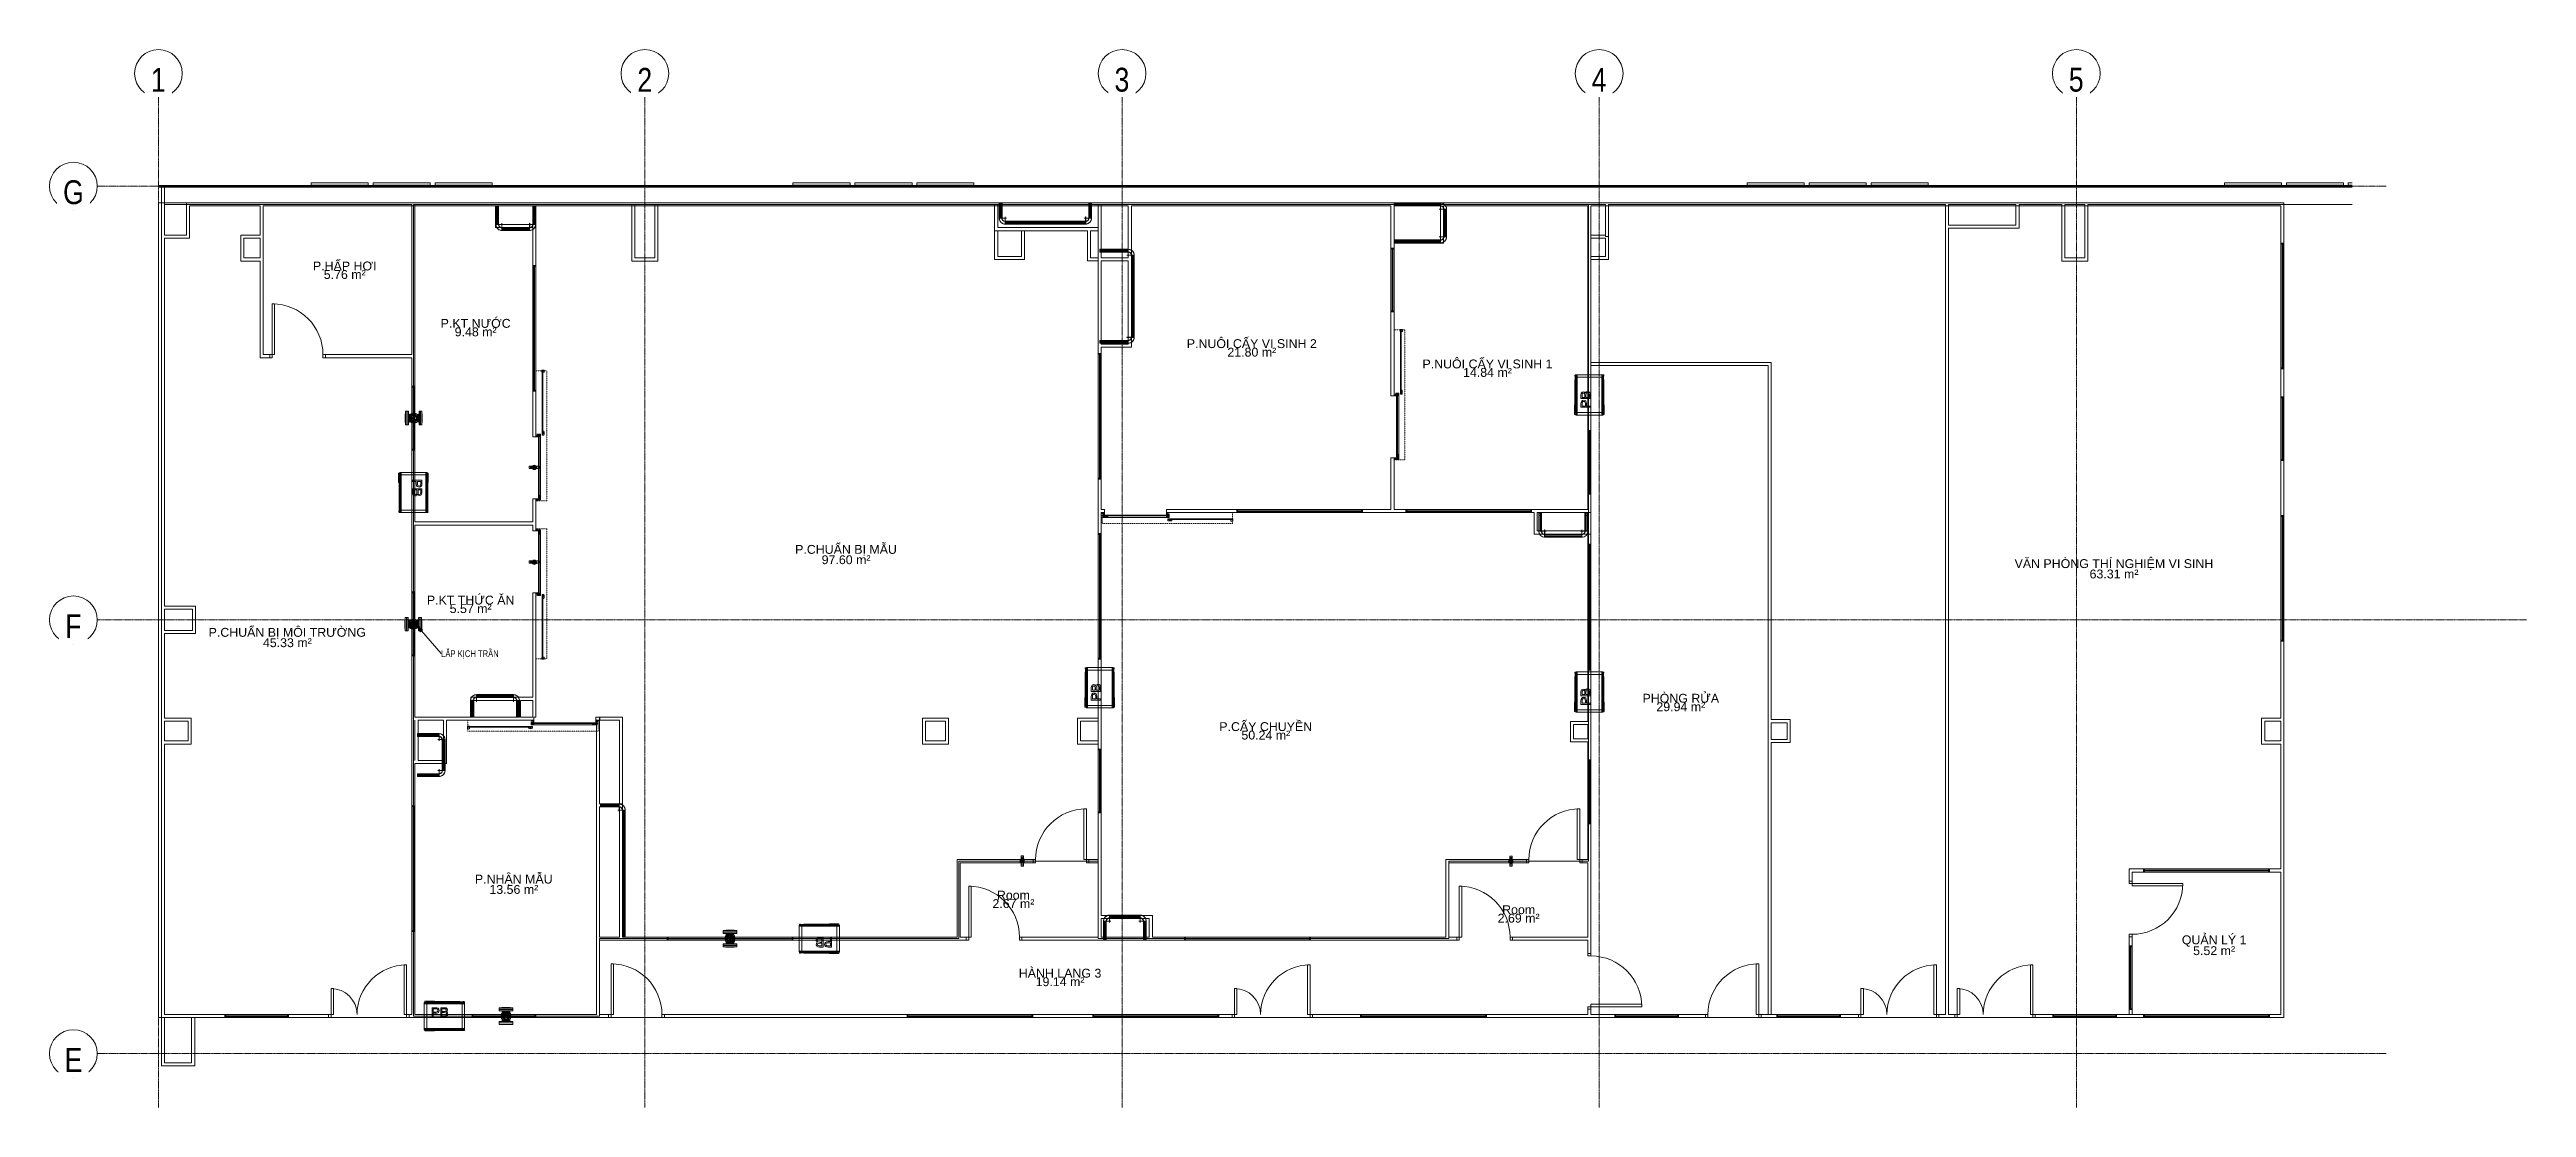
# Model space of a CAD drawing. Header units: millimetres. Extents: x -21807 to 26525, y -2564 to 60640.
# Drawn here: x -21807 to 18165, y 43568 to 60640 of the extents above.
import ezdxf

# ---------------------------------------------------------------- set-up
doc = ezdxf.new("R2010")
doc.units = ezdxf.units.MM
doc.linetypes.add('Dash', pattern=[6.35, 3.175, -3.175])
doc.linetypes.add('Grid Line', pattern=[22.225, 12.7, -3.175, 3.175, -3.175])
for name, color, linetype, lineweight in [('A-AREA-IDEN', 7, 'Continuous', 9), ('A-DETL-GENF', 7, 'Continuous', 5), ('A-DETL-THIN', 7, 'Continuous', 9), ('A-GENM', 7, 'Continuous', 5), ('A-WALL', 7, 'Continuous', 9), ('A-WALL-PATT', 7, 'Continuous', 9), ('G-ANNO-TEXT', 7, 'Continuous', 9), ('P-PIPE', 7, 'Continuous', 5), ('S-GRID', 7, 'Continuous', 9), ('S-GRID-IDEN', 7, 'Continuous', 9)]:
    doc.layers.add(name, color=color, linetype=linetype, lineweight=lineweight)
for name, color, linetype, lineweight, true_color in [('A-DOOR', 5, 'Continuous', 9, 0x0000ff), ('A-DOOR-HDLN', 5, 'Dash', 9, 0x0000ff), ('A-FLOR', 7, 'Continuous', 9, 0x007f00), ('A-GLAZ', 7, 'Continuous', 9, 0x00007f)]:
    doc.layers.add(name, color=color, linetype=linetype, lineweight=lineweight, true_color=true_color)
doc.styles.add('Arial', font='arial.ttf', dxfattribs={"width": 0.8, "height": 385})
doc.styles.add('Arial_1', font='arial.ttf', dxfattribs={"height": 143})
doc.styles.add('Arial_2', font='arial.ttf', dxfattribs={"width": 0.8, "height": 110})

msp = doc.modelspace()

# ---------------------------------------------------------------- texts
at = {"layer": 'A-AREA-IDEN', "char_height": 143, "line_spacing_factor": 0.936439, "style": 'Arial_1'}
for s, insert, width, attachment_point in [('\\pxqc,t9.76923,19.53846,29.30769,39.07692,48.84615,58.61538,68.38462,78.15385,87.92308,97.69231,107.46154,117.23077,127,136.76923,146.53846,156.30769,166.07692,175.84615,185.61538,195.38462,205.15385,214.92308,224.69231,234.46154,244.23077,254,263.76923,273.53846,283.30769,293.07692,302.84615,312.61538;{P.HẤP HƠI}', (-17043, 57074), 1004.3, 8), ('\\pxqc,t9.76923,19.53846,29.30769,39.07692,48.84615,58.61538,68.38462,78.15385,87.92308,97.69231,107.46154,117.23077,127,136.76923,146.53846,156.30769,166.07692,175.84615,185.61538,195.38462,205.15385,214.92308,224.69231,234.46154,244.23077,254,263.76923,273.53846,283.30769,293.07692,302.84615,312.61538;{5.76 m²}', (-17043, 57009), 676.5, 5), ('\\pxqc,t9.76923,19.53846,29.30769,39.07692,48.84615,58.61538,68.38462,78.15385,87.92308,97.69231,107.46154,117.23077,127,136.76923,146.53846,156.30769,166.07692,175.84615,185.61538,195.38462,205.15385,214.92308,224.69231,234.46154,244.23077,254,263.76923,273.53846,283.30769,293.07692,302.84615,312.61538;{P.KT NƯỚC}', (-14930, 56148), 1113.2, 8), ('\\pxqc,t9.76923,19.53846,29.30769,39.07692,48.84615,58.61538,68.38462,78.15385,87.92308,97.69231,107.46154,117.23077,127,136.76923,146.53846,156.30769,166.07692,175.84615,185.61538,195.38462,205.15385,214.92308,224.69231,234.46154,244.23077,254,263.76923,273.53846,283.30769,293.07692,302.84615,312.61538;{9.48 m²}', (-14930, 56083), 676.5, 5), ('\\pxqc,t9.76923,19.53846,29.30769,39.07692,48.84615,58.61538,68.38462,78.15385,87.92308,97.69231,107.46154,117.23077,127,136.76923,146.53846,156.30769,166.07692,175.84615,185.61538,195.38462,205.15385,214.92308,224.69231,234.46154,244.23077,254,263.76923,273.53846,283.30769,293.07692,302.84615,312.61538;{P.NUÔI CẤY VI SINH 2}', (-2405, 55821), 2073.5, 8), ('\\pxqc,t9.76923,19.53846,29.30769,39.07692,48.84615,58.61538,68.38462,78.15385,87.92308,97.69231,107.46154,117.23077,127,136.76923,146.53846,156.30769,166.07692,175.84615,185.61538,195.38462,205.15385,214.92308,224.69231,234.46154,244.23077,254,263.76923,273.53846,283.30769,293.07692,302.84615,312.61538;{21.80 m²}', (-2405, 55756), 785.4, 5), ('\\pxqc,t9.76923,19.53846,29.30769,39.07692,48.84615,58.61538,68.38462,78.15385,87.92308,97.69231,107.46154,117.23077,127,136.76923,146.53846,156.30769,166.07692,175.84615,185.61538,195.38462,205.15385,214.92308,224.69231,234.46154,244.23077,254,263.76923,273.53846,283.30769,293.07692,302.84615,312.61538;{P.NUÔI CẤY VI SINH 1}', (1398, 55493), 2073.5, 8), ('\\pxqc,t9.76923,19.53846,29.30769,39.07692,48.84615,58.61538,68.38462,78.15385,87.92308,97.69231,107.46154,117.23077,127,136.76923,146.53846,156.30769,166.07692,175.84615,185.61538,195.38462,205.15385,214.92308,224.69231,234.46154,244.23077,254,263.76923,273.53846,283.30769,293.07692,302.84615,312.61538;{14.84 m²}', (1398, 55429), 785.4, 5), ('\\pxqc,t9.76923,19.53846,29.30769,39.07692,48.84615,58.61538,68.38462,78.15385,87.92308,97.69231,107.46154,117.23077,127,136.76923,146.53846,156.30769,166.07692,175.84615,185.61538,195.38462,205.15385,214.92308,224.69231,234.46154,244.23077,254,263.76923,273.53846,283.30769,293.07692,302.84615,312.61538;{P.CHUẨN BỊ MẪU}', (-8953, 52471), 1622.5, 8), ('\\pxqc,t9.76923,19.53846,29.30769,39.07692,48.84615,58.61538,68.38462,78.15385,87.92308,97.69231,107.46154,117.23077,127,136.76923,146.53846,156.30769,166.07692,175.84615,185.61538,195.38462,205.15385,214.92308,224.69231,234.46154,244.23077,254,263.76923,273.53846,283.30769,293.07692,302.84615,312.61538;{97.60 m²}', (-8952, 52406), 785.4, 5), ('\\pxqc,t9.76923,19.53846,29.30769,39.07692,48.84615,58.61538,68.38462,78.15385,87.92308,97.69231,107.46154,117.23077,127,136.76923,146.53846,156.30769,166.07692,175.84615,185.61538,195.38462,205.15385,214.92308,224.69231,234.46154,244.23077,254,263.76923,273.53846,283.30769,293.07692,302.84615,312.61538;{VĂN PHÒNG THÍ NGHIỆM VI SINH}', (11508, 52241), 3143.8, 8), ('\\pxqc,t9.76923,19.53846,29.30769,39.07692,48.84615,58.61538,68.38462,78.15385,87.92308,97.69231,107.46154,117.23077,127,136.76923,146.53846,156.30769,166.07692,175.84615,185.61538,195.38462,205.15385,214.92308,224.69231,234.46154,244.23077,254,263.76923,273.53846,283.30769,293.07692,302.84615,312.61538;{63.31 m²}', (11509, 52176), 785.4, 5), ('\\pxqc,t9.76923,19.53846,29.30769,39.07692,48.84615,58.61538,68.38462,78.15385,87.92308,97.69231,107.46154,117.23077,127,136.76923,146.53846,156.30769,166.07692,175.84615,185.61538,195.38462,205.15385,214.92308,224.69231,234.46154,244.23077,254,263.76923,273.53846,283.30769,293.07692,302.84615,312.61538;{P.KT THỨC ĂN}', (-15011, 51682), 1389.3, 8), ('\\pxqc,t9.76923,19.53846,29.30769,39.07692,48.84615,58.61538,68.38462,78.15385,87.92308,97.69231,107.46154,117.23077,127,136.76923,146.53846,156.30769,166.07692,175.84615,185.61538,195.38462,205.15385,214.92308,224.69231,234.46154,244.23077,254,263.76923,273.53846,283.30769,293.07692,302.84615,312.61538;{5.57 m²}', (-15011, 51617), 676.5, 5), ('\\pxqc,t9.76923,19.53846,29.30769,39.07692,48.84615,58.61538,68.38462,78.15385,87.92308,97.69231,107.46154,117.23077,127,136.76923,146.53846,156.30769,166.07692,175.84615,185.61538,195.38462,205.15385,214.92308,224.69231,234.46154,244.23077,254,263.76923,273.53846,283.30769,293.07692,302.84615,312.61538;{P.CHUẨN BỊ MÔI TRƯỜNG}', (-17970, 51132), 2510.2, 8), ('\\pxqc,t9.76923,19.53846,29.30769,39.07692,48.84615,58.61538,68.38462,78.15385,87.92308,97.69231,107.46154,117.23077,127,136.76923,146.53846,156.30769,166.07692,175.84615,185.61538,195.38462,205.15385,214.92308,224.69231,234.46154,244.23077,254,263.76923,273.53846,283.30769,293.07692,302.84615,312.61538;{45.33 m²}', (-17969, 51067), 785.4, 5), ('\\pxqc,t9.76923,19.53846,29.30769,39.07692,48.84615,58.61538,68.38462,78.15385,87.92308,97.69231,107.46154,117.23077,127,136.76923,146.53846,156.30769,166.07692,175.84615,185.61538,195.38462,205.15385,214.92308,224.69231,234.46154,244.23077,254,263.76923,273.53846,283.30769,293.07692,302.84615,312.61538;{PHÒNG RỬA}', (4518, 50098), 1215.5, 8), ('\\pxqc,t9.76923,19.53846,29.30769,39.07692,48.84615,58.61538,68.38462,78.15385,87.92308,97.69231,107.46154,117.23077,127,136.76923,146.53846,156.30769,166.07692,175.84615,185.61538,195.38462,205.15385,214.92308,224.69231,234.46154,244.23077,254,263.76923,273.53846,283.30769,293.07692,302.84615,312.61538;{29.94 m²}', (4518, 50033), 785.4, 5), ('\\pxqc,t9.76923,19.53846,29.30769,39.07692,48.84615,58.61538,68.38462,78.15385,87.92308,97.69231,107.46154,117.23077,127,136.76923,146.53846,156.30769,166.07692,175.84615,185.61538,195.38462,205.15385,214.92308,224.69231,234.46154,244.23077,254,263.76923,273.53846,283.30769,293.07692,302.84615,312.61538;{P.CẤY CHUYỀN}', (-2180, 49640), 1477.3, 8), ('\\pxqc,t9.76923,19.53846,29.30769,39.07692,48.84615,58.61538,68.38462,78.15385,87.92308,97.69231,107.46154,117.23077,127,136.76923,146.53846,156.30769,166.07692,175.84615,185.61538,195.38462,205.15385,214.92308,224.69231,234.46154,244.23077,254,263.76923,273.53846,283.30769,293.07692,302.84615,312.61538;{50.24 m²}', (-2179, 49576), 785.4, 5), ('\\pxqc,t9.76923,19.53846,29.30769,39.07692,48.84615,58.61538,68.38462,78.15385,87.92308,97.69231,107.46154,117.23077,127,136.76923,146.53846,156.30769,166.07692,175.84615,185.61538,195.38462,205.15385,214.92308,224.69231,234.46154,244.23077,254,263.76923,273.53846,283.30769,293.07692,302.84615,312.61538;{P.NHẬN MẪU}', (-14315, 47150), 1229.8, 8), ('\\pxqc,t9.76923,19.53846,29.30769,39.07692,48.84615,58.61538,68.38462,78.15385,87.92308,97.69231,107.46154,117.23077,127,136.76923,146.53846,156.30769,166.07692,175.84615,185.61538,195.38462,205.15385,214.92308,224.69231,234.46154,244.23077,254,263.76923,273.53846,283.30769,293.07692,302.84615,312.61538;{13.56 m²}', (-14314, 47085), 785.4, 5), ('\\pxqc,t9.76923,19.53846,29.30769,39.07692,48.84615,58.61538,68.38462,78.15385,87.92308,97.69231,107.46154,117.23077,127,136.76923,146.53846,156.30769,166.07692,175.84615,185.61538,195.38462,205.15385,214.92308,224.69231,234.46154,244.23077,254,263.76923,273.53846,283.30769,293.07692,302.84615,312.61538;{2.67 m²}', (-6252, 46856), 676.5, 5), ('\\pxqc,t9.76923,19.53846,29.30769,39.07692,48.84615,58.61538,68.38462,78.15385,87.92308,97.69231,107.46154,117.23077,127,136.76923,146.53846,156.30769,166.07692,175.84615,185.61538,195.38462,205.15385,214.92308,224.69231,234.46154,244.23077,254,263.76923,273.53846,283.30769,293.07692,302.84615,312.61538;{Room}', (-6252, 46921), 531.3, 8), ('\\pxqc,t9.76923,19.53846,29.30769,39.07692,48.84615,58.61538,68.38462,78.15385,87.92308,97.69231,107.46154,117.23077,127,136.76923,146.53846,156.30769,166.07692,175.84615,185.61538,195.38462,205.15385,214.92308,224.69231,234.46154,244.23077,254,263.76923,273.53846,283.30769,293.07692,302.84615,312.61538;{Room}', (1901, 46686), 531.3, 8), ('\\pxqc,t9.76923,19.53846,29.30769,39.07692,48.84615,58.61538,68.38462,78.15385,87.92308,97.69231,107.46154,117.23077,127,136.76923,146.53846,156.30769,166.07692,175.84615,185.61538,195.38462,205.15385,214.92308,224.69231,234.46154,244.23077,254,263.76923,273.53846,283.30769,293.07692,302.84615,312.61538;{2.69 m²}', (1901, 46621), 676.5, 5), ('\\pxqc,t9.76923,19.53846,29.30769,39.07692,48.84615,58.61538,68.38462,78.15385,87.92308,97.69231,107.46154,117.23077,127,136.76923,146.53846,156.30769,166.07692,175.84615,185.61538,195.38462,205.15385,214.92308,224.69231,234.46154,244.23077,254,263.76923,273.53846,283.30769,293.07692,302.84615,312.61538;{QUẢN LÝ 1}', (13125, 46162), 1032.9, 8), ('\\pxqc,t9.76923,19.53846,29.30769,39.07692,48.84615,58.61538,68.38462,78.15385,87.92308,97.69231,107.46154,117.23077,127,136.76923,146.53846,156.30769,166.07692,175.84615,185.61538,195.38462,205.15385,214.92308,224.69231,234.46154,244.23077,254,263.76923,273.53846,283.30769,293.07692,302.84615,312.61538;{5.52 m²}', (13124, 46097), 676.5, 5), ('\\pxqc,t9.76923,19.53846,29.30769,39.07692,48.84615,58.61538,68.38462,78.15385,87.92308,97.69231,107.46154,117.23077,127,136.76923,146.53846,156.30769,166.07692,175.84615,185.61538,195.38462,205.15385,214.92308,224.69231,234.46154,244.23077,254,263.76923,273.53846,283.30769,293.07692,302.84615,312.61538;{HÀNH LANG 3}', (-5499, 45661), 1310.1, 8), ('\\pxqc,t9.76923,19.53846,29.30769,39.07692,48.84615,58.61538,68.38462,78.15385,87.92308,97.69231,107.46154,117.23077,127,136.76923,146.53846,156.30769,166.07692,175.84615,185.61538,195.38462,205.15385,214.92308,224.69231,234.46154,244.23077,254,263.76923,273.53846,283.30769,293.07692,302.84615,312.61538;{19.14 m²}', (-5499, 45596), 785.4, 5)]:
    msp.add_mtext(s, dxfattribs=dict(at, insert=insert, width=width, attachment_point=attachment_point))
at = {"layer": 'G-ANNO-TEXT', "color": 1, "true_color": 0xff0000, "insert": (-15487, 50946), "char_height": 110, "width": 1251.36, "attachment_point": 1, "line_spacing_factor": 0.936439, "style": 'Arial_2'}
msp.add_mtext('\\pxt10.16,20.32,30.48,40.64,50.8,60.96,71.12,81.28,91.44,101.6,111.76,121.92,132.08,142.24,152.4,162.56,172.72,182.88,193.04,203.2,213.36,223.52,233.68,243.84,254,264.16,274.32,284.48,294.64,304.8,314.96,325.12;{LẮP KỊCH TRẦN }', dxfattribs=at)

# ---------------------------------------------------------------- blocks, each defined once
blk = doc.blocks.new('Cư_a đơn - _D5 _900x2200__TrongNha-1164036-MẶT BẰNG PHÂN VÙNG ÁP SUẤT')
at = {"layer": 'A-DETL-GENF', "color": 253, "lineweight": 9, "true_color": 0xaaaaaa}
for p, q in [((410, -25), (370, -25)), ((370, -25), (370, -845)), ((410, -25), (410, -845)), ((410, -845), (370, -845))]:
    blk.add_line(p, q, dxfattribs=at)
blk.add_arc((410, -25), 820, 180, 270, dxfattribs=at)
at = {"layer": 'A-DOOR', "color": 254, "lineweight": 13, "true_color": 0xccccff}
for p, q in [((-450, -25), (-450, 25)), ((-450, 25), (-410, 25)), ((-410, -25), (-410, 25)), ((410, 25), (450, 25)), ((410, -25), (410, 25)), ((450, 25), (450, -25)), ((-410, -25), (-450, -25)), ((450, -25), (410, -25))]:
    blk.add_line(p, q, dxfattribs=at)
at = {"layer": 'A-DOOR', "color": 161, "lineweight": 13, "true_color": 0xaaaaff}
for p, q in [((-450, 25), (-410, 25)), ((-410, 25), (-410, -25)), ((410, -25), (410, 25)), ((410, 25), (450, 25)), ((-410, -25), (-450, -25)), ((450, -25), (410, -25))]:
    blk.add_line(p, q, dxfattribs=at)
at = {"layer": 'A-DOOR', "color": 254, "lineweight": 13, "true_color": 0xe0e0ff}
for p, q in [((-450, -25), (-450, 25)), ((450, -25), (450, 25))]:
    blk.add_line(p, q, dxfattribs=at)
blk = doc.blocks.new('Cư_a đôi ca_nh lê_ch - _D2 _1300x2200__TrongNha-1164139-MẶT BẰNG PHÂN VÙNG ÁP SUẤT')
at = {"layer": 'A-DETL-GENF', "color": 253, "lineweight": 9, "true_color": 0xaaaaaa}
for p, q in [((-785, -25), (-745, -25)), ((-785, -25), (-785, -825)), ((-745, -25), (-745, -825)), ((435, -25), (395, -25)), ((395, -25), (395, -445)), ((435, -25), (435, -445)), ((435, -445), (395, -445)), ((-785, -825), (-745, -825))]:
    blk.add_line(p, q, dxfattribs=at)
for centre, radius, start, end in [((-785, -25), 800, 270, 360), ((435, -25), 420, 180, 270)]:
    blk.add_arc(centre, radius, start, end, dxfattribs=at)
at = {"layer": 'A-DOOR', "color": 254, "lineweight": 13, "true_color": 0xccccff}
for p, q in [((-825, -25), (-825, 25)), ((-825, 25), (-785, 25)), ((-785, -25), (-785, 25)), ((435, 25), (475, 25)), ((435, -25), (435, 25)), ((475, 25), (475, -25)), ((-785, -25), (-825, -25)), ((475, -25), (435, -25))]:
    blk.add_line(p, q, dxfattribs=at)
at = {"layer": 'A-DOOR', "color": 161, "lineweight": 13, "true_color": 0xaaaaff}
for p, q in [((-825, 25), (-785, 25)), ((-785, 25), (-785, -25)), ((435, -25), (435, 25)), ((435, 25), (475, 25)), ((-785, -25), (-825, -25)), ((475, -25), (435, -25))]:
    blk.add_line(p, q, dxfattribs=at)
at = {"layer": 'A-DOOR', "color": 254, "lineweight": 13, "true_color": 0xe0e0ff}
for p, q in [((-825, -25), (-825, 25)), ((475, -25), (475, 25))]:
    blk.add_line(p, q, dxfattribs=at)
blk = doc.blocks.new('Cư_a đơn - _D5 _900x2200__TrongNha-1164426-MẶT BẰNG PHÂN VÙNG ÁP SUẤT')
at = {"layer": 'A-DETL-GENF', "color": 253, "lineweight": 9, "true_color": 0xaaaaaa}
for p, q in [((370, 25), (370, 845)), ((410, 845), (370, 845)), ((410, 25), (410, 845)), ((410, 25), (370, 25))]:
    blk.add_line(p, q, dxfattribs=at)
blk.add_arc((410, 25), 820, 90, 180, dxfattribs=at)
at = {"layer": 'A-DOOR', "color": 161, "lineweight": 13, "true_color": 0xaaaaff}
for p, q in [((-410, 25), (-450, 25)), ((-410, -25), (-410, 25)), ((450, 25), (410, 25)), ((410, 25), (410, -25)), ((-450, -25), (-410, -25)), ((410, -25), (450, -25))]:
    blk.add_line(p, q, dxfattribs=at)
at = {"layer": 'A-DOOR', "color": 254, "lineweight": 13, "true_color": 0xccccff}
for p, q in [((-450, 25), (-450, -25)), ((-410, 25), (-450, 25)), ((-410, 25), (-410, -25)), ((410, 25), (410, -25)), ((450, 25), (410, 25)), ((450, -25), (450, 25)), ((-450, -25), (-410, -25)), ((410, -25), (450, -25))]:
    blk.add_line(p, q, dxfattribs=at)
at = {"layer": 'A-DOOR', "color": 254, "lineweight": 13, "true_color": 0xe0e0ff}
for p, q in [((-450, 25), (-450, -25)), ((450, 25), (450, -25))]:
    blk.add_line(p, q, dxfattribs=at)
blk = doc.blocks.new('Cư_a đơn - _D5 _900x2200__TrongNha-V1-MẶT BẰNG PHÂN VÙNG ÁP SUẤT')
at = {"layer": 'A-DETL-GENF', "color": 254, "lineweight": 9, "true_color": 0xcccccc}
for p, q in [((370, 25), (370, 845)), ((410, 845), (370, 845)), ((410, 25), (410, 845)), ((410, 25), (370, 25))]:
    blk.add_line(p, q, dxfattribs=at)
blk.add_arc((410, 25), 820, 90, 180, dxfattribs=at)
at = {"layer": 'A-DOOR', "color": 254, "lineweight": 13, "true_color": 0xccccff}
for p, q in [((-410, 25), (-450, 25)), ((-450, 0), (-450, -25)), ((-410, 0), (-410, 25)), ((-410, 0), (-410, -25)), ((450, 25), (410, 25)), ((410, 25), (410, 0)), ((410, 0), (410, -25)), ((450, -25), (450, 0)), ((-450, -25), (-410, -25)), ((410, -25), (450, -25))]:
    blk.add_line(p, q, dxfattribs=at)
at = {"layer": 'A-DOOR', "color": 254, "lineweight": 13, "true_color": 0xe0e0ff}
for p, q in [((-450, 25), (-450, 0)), ((-410, 25), (-450, 25)), ((-450, 0), (-450, -25)), ((-410, 25), (-410, 0)), ((410, 25), (410, 0)), ((450, 25), (410, 25)), ((450, 0), (450, 25)), ((450, 0), (450, -25))]:
    blk.add_line(p, q, dxfattribs=at)
at = {"layer": 'A-DOOR', "color": 7, "lineweight": 13, "true_color": 0xececff}
for p, q in [((-450, 25), (-450, 0)), ((450, 25), (450, 0))]:
    blk.add_line(p, q, dxfattribs=at)
at = {"layer": 'A-DOOR', "color": 161, "lineweight": 13, "true_color": 0xaaaaff}
for p, q in [((-410, -25), (-410, 0)), ((410, 0), (410, -25)), ((-450, -25), (-410, -25)), ((410, -25), (450, -25))]:
    blk.add_line(p, q, dxfattribs=at)
blk = doc.blocks.new('Cư_a đơn - _D5 _900x2200__TrongNha-V2-MẶT BẰNG PHÂN VÙNG ÁP SUẤT')
at = {"layer": 'A-DETL-GENF', "color": 254, "lineweight": 9, "true_color": 0xcccccc}
for p, q in [((370, 25), (370, 845)), ((410, 845), (370, 845)), ((410, 25), (410, 845)), ((410, 25), (370, 25))]:
    blk.add_line(p, q, dxfattribs=at)
blk.add_arc((410, 25), 820, 90, 180, dxfattribs=at)
at = {"layer": 'A-DOOR', "color": 254, "lineweight": 13, "true_color": 0xccccff}
for p, q in [((-410, 25), (-450, 25)), ((-410, 0), (-410, 25)), ((-410, 0), (-410, -25)), ((450, 25), (410, 25)), ((410, 25), (410, 0)), ((-450, 0), (-450, -25)), ((-450, -25), (-410, -25)), ((410, 0), (410, -25)), ((410, -25), (450, -25)), ((450, -25), (450, 0))]:
    blk.add_line(p, q, dxfattribs=at)
at = {"layer": 'A-DOOR', "color": 254, "lineweight": 13, "true_color": 0xe0e0ff}
for p, q in [((-450, 25), (-450, 0)), ((-410, 25), (-450, 25)), ((-410, 25), (-410, 0)), ((410, 25), (410, 0)), ((450, 25), (410, 25)), ((450, 0), (450, 25)), ((-450, 0), (-450, -25)), ((450, 0), (450, -25))]:
    blk.add_line(p, q, dxfattribs=at)
at = {"layer": 'A-DOOR', "color": 7, "lineweight": 13, "true_color": 0xececff}
for p, q in [((-450, 25), (-450, 0)), ((450, 25), (450, 0))]:
    blk.add_line(p, q, dxfattribs=at)
at = {"layer": 'A-DOOR', "color": 161, "lineweight": 13, "true_color": 0xaaaaff}
for p, q in [((-410, -25), (-410, 0)), ((-450, -25), (-410, -25)), ((410, 0), (410, -25)), ((410, -25), (450, -25))]:
    blk.add_line(p, q, dxfattribs=at)
blk = doc.blocks.new('Automatic-Door_Single_Gilgen_SL-PSXP_Without-Side-Panel_On-Wall - Automatic-Door_Single_Gilgen_SL-PSXP_Without-Side-Panel_On-Wall-1196497-MẶT BẰNG PHÂN VÙNG ÁP SUẤT')
at = {"layer": 'A-DETL-GENF', "color": 254, "lineweight": 9, "true_color": 0xcccccc}
for p, q in [((-1572, 160), (-1572, 124)), ((-1570, 162), (-1544, 162)), ((-1541, 123), (-1570, 123)), ((-1565, 127), (-1565, 137)), ((-1565, 137), (-1540, 137)), ((-1540, 127), (-1565, 127)), ((-1540, 158), (-1540, 137)), ((-1540, 127), (-1540, 124)), ((-591, 139), (-591, 154)), ((-527, 137), (-589, 137)), ((-561, 151), (-555, 151)), ((-555, 141), (-561, 141)), ((-545, 30), (-544, 30)), ((-545, 25), (-545, 30)), ((-544, 30), (-543, 28)), ((-544, 28), (-544, 27)), ((-543, 28), (-544, 28)), ((-544, 27), (-541, 27)), ((-503, 101), (-543, 101)), ((-543, 101), (-543, 52)), ((-543, 52), (-536, 52)), ((-541, 68), (-541, 99)), ((-541, 99), (-535, 99)), ((-535, 68), (-541, 68)), ((-541, 54), (-541, 66)), ((-541, 66), (-530, 66)), ((-535, 54), (-541, 54)), ((-541, 28), (-533, 28)), ((-536, 52), (-519, 52)), ((-535, 99), (-535, 68)), ((-532, 55), (-535, 55)), ((-535, 55), (-535, 54)), ((-530, 56), (-533, 56)), ((-533, 56), (-533, 55)), ((-533, 55), (-531, 55)), ((-531, 54), (-533, 54)), ((-533, 54), (-533, 53)), ((-533, 53), (-533, 54)), ((-533, 54), (-532, 54)), ((-533, 53), (-526, 53)), ((-525, 53), (-533, 53)), ((-532, 90), (-532, 99)), ((-532, 99), (-522, 99)), ((-522, 90), (-532, 90)), ((-532, 88), (-522, 88)), ((-532, 80), (-532, 88)), ((-531, 80), (-532, 80)), ((-532, 69), (-532, 78)), ((-532, 78), (-531, 78)), ((-522, 69), (-532, 69)), ((-532, 54), (-532, 55)), ((-531, 78), (-531, 80)), ((-531, 55), (-531, 54)), ((-531, 28), (-519, 28)), ((-530, 66), (-529, 66)), ((-527, 62), (-530, 61)), ((-530, 61), (-529, 56)), ((-530, 54), (-530, 55)), ((-530, 55), (-528, 55)), ((-528, 54), (-530, 54)), ((-529, 66), (-528, 66)), ((-528, 56), (-529, 61)), ((-529, 61), (-527, 61)), ((-528, 66), (-528, 66)), ((-528, 66), (-525, 66)), ((-527, 66), (-528, 65)), ((-528, 65), (-527, 62)), ((-526, 56), (-528, 56)), ((-528, 55), (-528, 54)), ((-525, 56), (-527, 66)), ((-527, 61), (-526, 56)), ((-527, 54), (-527, 55)), ((-527, 55), (-526, 55)), ((-525, 55), (-527, 55)), ((-527, 55), (-527, 54)), ((-526, 54), (-527, 54)), ((-527, 54), (-525, 54)), ((-526, 53), (-526, 54)), ((-525, 154), (-525, 139)), ((-525, 66), (-525, 66)), ((-525, 66), (-524, 66)), ((-519, 53), (-525, 55)), ((-525, 54), (-525, 53)), ((-522, 80), (-524, 80)), ((-524, 80), (-524, 78)), ((-524, 78), (-522, 78)), ((-524, 66), (-523, 66)), ((-523, 66), (-503, 66)), ((-523, 60), (-523, 61)), ((-519, 58), (-523, 60)), ((-522, 99), (-522, 90)), ((-522, 88), (-522, 80)), ((-522, 78), (-522, 69)), ((-503, 99), (-520, 99)), ((-520, 99), (-520, 98)), ((-520, 68), (-520, 99)), ((-520, 99), (-503, 99)), ((-520, 98), (-505, 98)), ((-503, 68), (-520, 68)), ((-520, 45), (-520, 46)), ((-515, 45), (-520, 45)), ((-520, 30), (-520, 30)), ((-519, 30), (-520, 30)), ((-519, 60), (-519, 59)), ((-519, 59), (-517, 59)), ((-517, 58), (-519, 58)), ((-519, 52), (-519, 53)), ((-520, 30), (-513, 30)), ((-502, 69), (-518, 69)), ((-518, 69), (-518, 68)), ((-518, 68), (-503, 68)), ((-517, 59), (-517, 58)), ((-515, 45), (-515, 45)), ((-514, 45), (-515, 45)), ((-513, 45), (-514, 45)), ((-513, 84), (-513, 82)), ((-513, 59), (-511, 59)), ((-513, 58), (-513, 59)), ((-509, 58), (-513, 58)), ((-511, 45), (-513, 45)), ((-513, 28), (-511, 28)), ((-512, 79), (-511, 79)), ((-505, 88), (-511, 88)), ((-511, 88), (-511, 85)), ((-511, 85), (-509, 85)), ((-511, 79), (-511, 82)), ((-511, 82), (-508, 82)), ((-511, 59), (-511, 60)), ((-511, 44), (-511, 45)), ((-510, 44), (-511, 44)), ((-511, 31), (-510, 31)), ((-511, 28), (-511, 31)), ((-510, 46), (-510, 48)), ((-510, 45), (-510, 44)), ((-509, 45), (-510, 45)), ((-509, 85), (-509, 86)), ((-509, 86), (-505, 86)), ((-510, 61), (-510, 59)), ((-508, 61), (-510, 61)), ((-509, 49), (-509, 45)), ((-510, 31), (-510, 28)), ((-508, 82), (-506, 79)), ((-505, 79), (-506, 83)), ((-506, 83), (-503, 83)), ((-506, 79), (-505, 79)), ((-505, 98), (-505, 88)), ((-505, 86), (-505, 85)), ((-505, 85), (-503, 85)), ((-502, 53), (-504, 53)), ((-503, 99), (-503, 101)), ((-503, 85), (-503, 99)), ((-503, 87), (-503, 85)), ((-503, 83), (-502, 79)), ((-503, 68), (-503, 67)), ((-503, 66), (-503, 68)), ((-503, 67), (-502, 67)), ((-503, 61), (-502, 61)), ((-503, 61), (-503, 61)), ((-502, 61), (-503, 61)), ((-503, 55), (-502, 55)), ((-502, 79), (-500, 79)), ((-502, 67), (-502, 69)), ((-502, 59), (-502, 61)), ((-502, 55), (-502, 57)), ((443, 79), (445, 79)), ((445, 79), (446, 83)), ((461, 69), (445, 69)), ((445, 69), (445, 67)), ((445, 67), (446, 67)), ((486, 101), (446, 101)), ((446, 101), (446, 99)), ((446, 99), (446, 85)), ((462, 99), (446, 99)), ((446, 99), (448, 99)), ((446, 85), (446, 87)), ((446, 85), (448, 85)), ((446, 83), (449, 83)), ((446, 67), (446, 68)), ((446, 68), (461, 68)), ((462, 68), (446, 68)), ((446, 68), (446, 66)), ((446, 66), (486, 66)), ((448, 99), (450, 99)), ((448, 88), (448, 98)), ((448, 98), (462, 98)), ((454, 88), (448, 88)), ((448, 85), (448, 86)), ((448, 86), (452, 86)), ((449, 83), (448, 79)), ((448, 79), (449, 79)), ((449, 79), (451, 82)), ((450, 99), (462, 99)), ((451, 82), (454, 82)), ((452, 86), (452, 85)), ((452, 85), (454, 85)), ((454, 85), (454, 88)), ((454, 82), (454, 79)), ((454, 79), (455, 79)), ((456, 82), (456, 84)), ((461, 68), (461, 69)), ((462, 99), (462, 68)), ((462, 98), (462, 99)), ((465, 90), (465, 99)), ((465, 99), (475, 99)), ((475, 90), (465, 90)), ((465, 80), (465, 88)), ((465, 88), (475, 88)), ((475, 80), (465, 80)), ((465, 69), (465, 78)), ((465, 78), (475, 78)), ((475, 69), (465, 69)), ((475, 99), (475, 90)), ((475, 88), (475, 80)), ((475, 78), (475, 69)), ((476, 83), (476, 85)), ((476, 85), (481, 85)), ((481, 83), (476, 83)), ((477, 90), (477, 99)), ((477, 99), (484, 99)), ((484, 90), (477, 90)), ((477, 68), (477, 78)), ((477, 78), (484, 78)), ((484, 68), (477, 68)), ((483, 98), (480, 97)), ((480, 97), (480, 93)), ((480, 93), (483, 92)), ((483, 76), (480, 75)), ((480, 75), (480, 71)), ((480, 71), (483, 70)), ((481, 85), (481, 88)), ((481, 88), (484, 88)), ((481, 85), (481, 85)), ((481, 80), (481, 83)), ((481, 83), (481, 83)), ((484, 80), (481, 80)), ((484, 99), (484, 97)), ((484, 97), (484, 98)), ((486, 97), (484, 97)), ((484, 97), (486, 97)), ((484, 92), (484, 93)), ((484, 93), (486, 93)), ((486, 93), (484, 93)), ((484, 93), (484, 90)), ((484, 88), (484, 86)), ((484, 86), (486, 86)), ((486, 82), (484, 82)), ((484, 82), (484, 80)), ((484, 78), (484, 75)), ((484, 75), (484, 76)), ((486, 75), (484, 75)), ((484, 75), (486, 75)), ((484, 70), (484, 71)), ((484, 71), (486, 71)), ((486, 71), (484, 71)), ((484, 71), (484, 68)), ((496, 101), (486, 101)), ((486, 101), (486, 97)), ((486, 97), (486, 101)), ((486, 93), (486, 75)), ((486, 86), (486, 93)), ((486, 75), (486, 82)), ((486, 71), (486, 67)), ((486, 66), (486, 71)), ((486, 67), (487, 67)), ((488, 93), (488, 99)), ((488, 99), (496, 99)), ((494, 97), (488, 93)), ((488, 73), (488, 86)), ((488, 86), (495, 80)), ((495, 78), (488, 73)), ((488, 68), (488, 69)), ((490, 92), (495, 96)), ((491, 74), (496, 77)), ((498, 101), (500, 101)), ((500, 38), (500, 41)), ((500, 34), (500, 37)), ((502, 99), (502, 97)), ((502, 93), (502, 91)), ((502, 78), (502, 75)), ((502, 71), (502, 68)), ((502, 55), (504, 55)), ((504, 53), (502, 53)), ((503, 98), (506, 97)), ((506, 93), (503, 92)), ((503, 76), (506, 75)), ((506, 71), (503, 70)), ((509, 45), (509, 49)), ((510, 45), (509, 45)), ((510, 85), (510, 89)), ((510, 79), (510, 84)), ((510, 73), (510, 78)), ((510, 68), (510, 72)), ((510, 44), (510, 45)), ((512, 44), (510, 44)), ((510, 31), (512, 31)), ((510, 28), (510, 31)), ((511, 48), (511, 46)), ((512, 45), (512, 44)), ((513, 45), (512, 45)), ((512, 44), (513, 45)), ((512, 42), (512, 44)), ((513, 42), (512, 42)), ((512, 33), (513, 33)), ((512, 32), (512, 33)), ((512, 31), (512, 28)), ((513, 30), (512, 31)), ((512, 28), (513, 28)), ((514, 45), (513, 45)), ((513, 45), (514, 45)), ((513, 44), (513, 42)), ((519, 44), (513, 44)), ((513, 33), (513, 32)), ((513, 32), (519, 32)), ((514, 31), (513, 30)), ((513, 28), (513, 30)), ((515, 45), (514, 45)), ((514, 45), (518, 45)), ((518, 31), (514, 31)), ((514, 30), (519, 30)), ((516, 45), (515, 45)), ((518, 45), (519, 45)), ((519, 30), (518, 31)), ((520, 30), (518, 30)), ((518, 28), (531, 28)), ((519, 45), (520, 45)), ((519, 30), (520, 30)), ((520, 30), (519, 30)), ((533, 28), (541, 28)), ((541, 27), (544, 27)), ((543, 28), (544, 30)), ((544, 28), (543, 28)), ((544, 30), (545, 30)), ((544, 27), (544, 28)), ((545, 30), (545, 25))]:
    blk.add_line(p, q, dxfattribs=at)
at = {"layer": 'A-DETL-GENF', "color": 254, "lineweight": 9, "true_color": 0xd9d9d9}
for p, q in [((-500, 25), (-545, 25)), ((-541, 27), (-541, 28)), ((-523, 61), (-508, 61)), ((-520, 46), (-510, 46)), ((-511, 60), (-519, 60)), ((-519, 28), (-519, 30)), ((-513, 30), (-513, 28)), ((-510, 59), (-502, 59)), ((-508, 57), (-509, 58)), ((-509, 51), (-506, 54)), ((-510, 28), (-504, 28)), ((-508, 61), (-508, 61)), ((-502, 57), (-508, 57)), ((-504, 53), (-508, 49)), ((-502, 30), (-502, 53)), ((-500, 60), (-500, 25)), ((500, 67), (489, 67)), ((490, 91), (495, 94)), ((496, 82), (490, 86)), ((496, 81), (490, 86)), ((490, 69), (498, 69)), ((498, 95), (491, 90)), ((491, 88), (498, 82)), ((491, 72), (496, 76)), ((498, 75), (491, 71)), ((498, 82), (498, 95)), ((498, 69), (498, 75)), ((500, 101), (520, 101)), ((502, 97), (500, 97)), ((500, 97), (502, 97)), ((500, 93), (502, 93)), ((502, 93), (500, 93)), ((510, 89), (500, 89)), ((500, 89), (500, 79)), ((500, 79), (510, 79)), ((502, 75), (500, 75)), ((500, 75), (502, 75)), ((500, 71), (502, 71)), ((502, 71), (500, 71)), ((500, 42), (500, 67)), ((500, 25), (500, 33)), ((545, 25), (500, 25)), ((510, 99), (502, 99)), ((502, 91), (510, 91)), ((510, 78), (502, 78)), ((502, 68), (510, 68)), ((502, 66), (502, 55)), ((512, 66), (502, 66)), ((502, 53), (502, 30)), ((504, 28), (510, 28)), ((509, 49), (505, 53)), ((506, 97), (506, 93)), ((506, 75), (506, 71)), ((506, 54), (509, 51)), ((510, 91), (510, 99)), ((511, 46), (518, 46)), ((518, 99), (512, 99)), ((512, 99), (512, 66)), ((513, 30), (514, 30)), ((520, 45), (516, 45)), ((518, 46), (518, 99)), ((518, 30), (518, 28)), ((519, 32), (519, 44)), ((520, 101), (520, 45)), ((520, 45), (520, 30)), ((541, 28), (541, 27))]:
    blk.add_line(p, q, dxfattribs=at)
at = {"layer": 'A-DETL-GENF', "color": 254, "lineweight": 9, "true_color": 0xe1e1e1}
for p, q in [((500, 97), (500, 101)), ((500, 101), (500, 97)), ((500, 89), (500, 93)), ((500, 93), (500, 89)), ((500, 75), (500, 79)), ((500, 79), (500, 75)), ((500, 67), (500, 71)), ((500, 71), (500, 67)), ((520, 30), (520, 30))]:
    blk.add_line(p, q, dxfattribs=at)
at = {"layer": 'A-DETL-GENF', "color": 254, "lineweight": 9, "true_color": 0xe8e8e8}
blk.add_line((502, 30), (502, 30), dxfattribs=at)
at = {"layer": 'A-DETL-GENF', "color": 254, "lineweight": 9, "true_color": 0xcccccc}
for centre, radius, start, end in [((-1570, 160), 1.78, 90, 180), ((-1570, 124), 1.93, 180, 270), ((-1544, 158), 3.92, 0, 90), ((-1541, 124), 1.33, 270, 0), ((-587, 152), 3.96, 111.5692, 158.4308), ((-589, 139), 2.26, 180, 270), ((-558, -31), 189, 80.6405, 99.3595), ((-561, 146), 5.1, 90, 270), ((-555, 146), 5.1, 270, 90), ((-532, 28), 0.583, 210, 240), ((-532, 28), 0.583, 315, 0), ((-530, 56), 0.462, 175.1879, 339.9384), ((-530, 56), 0.462, 339.9384, 9.8931), ((-529, 152), 3.96, 21.5692, 68.4308), ((-527, 139), 2.26, 270, 360), ((-526, 56), 0.9, 270, 9.8931), ((-511, 89), 5.7, 246.5933, 327.974), ((-514, 80), 2.6, 353.5555, 66.4445), ((-507, 48), 3.5, 135, 180), ((-508, 49), 1, 135, 180), ((-504, 86), 1.99, 191.6146, 314.3914), ((-503, 51), 3.5, 120, 135), ((-503, 51), 3.5, 90, 120), ((-504, 52), 1, 90, 135), ((-504, 84), 2.66, 3.0086, 62.3926), ((-504, 30), 2, 285, 345), ((-487, 85), 14.8, 183.0086, 202.9914), ((-502, 60), 1.5, 64.3121, 90.037), ((-502, 60), 1.5, 0, 64.3121), ((430, 85), 14.8, 337.0086, 356.9914), ((447, 84), 2.66, 117.6074, 176.9914), ((447, 86), 1.99, 225.6086, 348.3854), ((454, 89), 5.7, 212.026, 293.4067), ((457, 80), 2.6, 113.5555, 186.4445), ((483, 98), 0.492, 21.228, 120), ((483, 92), 0.492, 240, 338.772), ((483, 76), 0.492, 21.228, 120), ((483, 70), 0.492, 240, 324.6617), ((483, 70), 0.492, 324.6617, 338.772), ((487, 68), 1, 270, 360), ((492, 89), 3.19, 125, 230.3062), ((493, 68), 5, 125, 180.3809), ((489, 68), 1, 179.1484, 270), ((492, 89), 3, 125, 230), ((494, 69), 6, 125, 177.8665), ((493, 68), 3.5, 125, 164.2184), ((492, 89), 1.5, 125, 230), ((492, 100), 5.21, 306.2325, 359.1484), ((492, 100), 3.5, 305, 344.2184), ((491, 99), 6, 305, 353.8814), ((494, 79), 1.5, 305, 50), ((496, 100), 1, 359.1484, 90), ((494, 79), 3, 305, 35), ((494, 79), 3, 10.2743, 50), ((494, 79), 3, 305, 2.9676), ((498, 100), 1, 90, 186.1018), ((500, 42), 0.595, 21.3635, 64.0905), ((500, 42), 0.595, 281.6671, 310.1518), ((500, 38), 0.649, 21.288, 63.8639), ((500, 38), 0.649, 296.1361, 338.712), ((500, 34), 0.6, 34.74, 76.428), ((500, 34), 0.6, 297.468, 325.26), ((503, 97), 0.952, 96.2504, 185.2378), ((503, 93), 0.943, 173.7844, 264.349), ((503, 76), 0.878, 91.2948, 190.2472), ((503, 71), 0.96, 175.0696, 248.5777), ((503, 71), 0.96, 248.5777, 263.2793), ((504, 30), 2, 195, 255), ((504, 51), 3.5, 45, 90), ((504, 52), 1, 45, 90), ((507, 48), 3.5, 0, 45), ((508, 49), 1, 0, 45), ((510, 73), 0.536, 318.7504, 68.7493), ((513, 44), 0.859, 168.366, 223.634), ((513, 31), 0.89, 136.515, 150.7575), ((513, 31), 0.89, 150.7575, 193.485), ((532, 28), 0.583, 180, 225), ((532, 28), 0.583, 300, 330)]:
    blk.add_arc(centre, radius, start, end, dxfattribs=at)
at = {"layer": 'A-DETL-GENF', "color": 254, "lineweight": 9, "true_color": 0xd9d9d9}
for centre, radius, start, end in [((-532, 28), 0.583, 180, 210), ((-532, 28), 0.583, 285, 315), ((-504, 30), 2, 270, 285), ((-504, 30), 2, 345, 0), ((491, 99), 6, 353.8814, 6.1018), ((494, 79), 3, 357.0324, 10.2743), ((500, 42), 0.595, 352.8788, 21.3635), ((500, 42), 0.595, 310.1518, 338.6365), ((500, 38), 0.649, 352.904, 21.288), ((500, 34), 0.6, 325.26, 34.74), ((500, 34), 0.6, 283.572, 297.468), ((504, 30), 2, 180, 195), ((504, 30), 2, 255, 270), ((510, 84), 0.52, 29.5995, 73.9988), ((510, 84), 0.52, 345.2002, 14.7998), ((510, 84), 0.52, 286.0012, 330.4005), ((510, 73), 0.536, 291.2507, 318.7504), ((532, 28), 0.583, 225, 255), ((532, 28), 0.583, 330, 360)]:
    blk.add_arc(centre, radius, start, end, dxfattribs=at)
at = {"layer": 'A-DETL-GENF', "color": 254, "lineweight": 9, "true_color": 0xe1e1e1}
for centre, radius, start, end in [((-532, 28), 0.583, 240, 285), ((494, 79), 3, 35, 50), ((500, 42), 0.595, 64.0905, 78.3329), ((500, 42), 0.595, 338.6365, 352.8788), ((500, 38), 0.649, 338.712, 352.904), ((510, 84), 0.52, 330.4005, 345.2002), ((510, 84), 0.52, 14.7998, 29.5995), ((532, 28), 0.583, 255, 300)]:
    blk.add_arc(centre, radius, start, end, dxfattribs=at)
at = {"layer": 'A-DOOR-HDLN', "color": 254, "lineweight": 13, "true_color": 0xccccff}
for p, q in [((-1565, 200), (535, 200)), ((-1565, 25), (-1565, 200)), ((535, 28), (535, 200))]:
    blk.add_line(p, q, dxfattribs=at)
at = {"layer": 'A-DOOR-HDLN', "color": 254, "lineweight": 13, "true_color": 0xd9d9f7}
blk.add_line((535, 25), (535, 27), dxfattribs=at)
at = {"layer": 'A-GENM', "color": 254, "lineweight": 9, "true_color": 0xcccccc}
for p, q in [((-1565, 137), (-525, 137)), ((-1565, 127), (-1565, 137)), ((-525, 127), (-1565, 127)), ((-525, 137), (-525, 127)), ((-515, 79), (458, 79)), ((-515, 69), (-515, 79)), ((458, 69), (-515, 69)), ((-503, 101), (446, 101)), ((-503, 66), (446, 66)), ((458, 79), (458, 69))]:
    blk.add_line(p, q, dxfattribs=at)
blk = doc.blocks.new('Automatic-Door_Single_Gilgen_SL-PSXP_Without-Side-Panel_On-Wall - Automatic-Door_Single_Gilgen_SL-PSXP_Without-Side-Panel_On-Wall-1196725-MẶT BẰNG PHÂN VÙNG ÁP SUẤT')
at = {"layer": 'A-DETL-GENF', "color": 254, "lineweight": 9, "true_color": 0xcccccc}
for p, q in [((-1572, -160), (-1572, -124)), ((-1541, -123), (-1570, -123)), ((-1570, -162), (-1544, -162)), ((-1540, -127), (-1565, -127)), ((-1565, -127), (-1565, -137)), ((-1565, -137), (-1540, -137)), ((-1540, -127), (-1540, -124)), ((-1540, -158), (-1540, -137)), ((-591, -139), (-591, -154)), ((-527, -137), (-589, -137)), ((-555, -141), (-561, -141)), ((-561, -151), (-555, -151)), ((-545, -25), (-545, -30)), ((-545, -30), (-544, -30)), ((-544, -28), (-544, -27)), ((-544, -27), (-541, -27)), ((-544, -30), (-543, -28)), ((-543, -28), (-544, -28)), ((-536, -52), (-543, -52)), ((-543, -52), (-543, -102)), ((-543, -102), (-503, -102)), ((-541, -28), (-533, -28)), ((-541, -67), (-541, -54)), ((-541, -54), (-535, -54)), ((-530, -67), (-541, -67)), ((-541, -100), (-541, -69)), ((-541, -69), (-535, -69)), ((-535, -100), (-541, -100)), ((-519, -52), (-536, -52)), ((-535, -54), (-535, -55)), ((-535, -55), (-532, -55)), ((-535, -69), (-535, -100)), ((-526, -53), (-533, -53)), ((-533, -53), (-533, -54)), ((-533, -54), (-533, -53)), ((-533, -53), (-525, -53)), ((-533, -54), (-531, -54)), ((-532, -54), (-533, -54)), ((-531, -55), (-533, -55)), ((-533, -55), (-533, -56)), ((-533, -56), (-530, -56)), ((-532, -55), (-532, -54)), ((-532, -78), (-532, -69)), ((-532, -69), (-522, -69)), ((-531, -78), (-532, -78)), ((-532, -88), (-532, -80)), ((-532, -80), (-531, -80)), ((-522, -88), (-532, -88)), ((-532, -99), (-532, -90)), ((-532, -90), (-522, -90)), ((-522, -99), (-532, -99)), ((-531, -28), (-519, -28)), ((-531, -54), (-531, -55)), ((-531, -80), (-531, -78)), ((-530, -54), (-528, -54)), ((-530, -55), (-530, -54)), ((-528, -55), (-530, -55)), ((-529, -56), (-530, -61)), ((-530, -61), (-527, -62)), ((-529, -66), (-530, -67)), ((-529, -61), (-528, -56)), ((-527, -61), (-529, -61)), ((-528, -66), (-529, -66)), ((-528, -54), (-528, -55)), ((-528, -56), (-526, -56)), ((-527, -62), (-528, -65)), ((-528, -65), (-527, -66)), ((-528, -67), (-528, -66)), ((-525, -67), (-528, -67)), ((-527, -55), (-527, -54)), ((-527, -54), (-526, -54)), ((-525, -54), (-527, -54)), ((-527, -54), (-527, -55)), ((-526, -55), (-527, -55)), ((-527, -55), (-525, -55)), ((-527, -66), (-525, -56)), ((-526, -56), (-527, -61)), ((-526, -54), (-526, -53)), ((-525, -53), (-525, -54)), ((-525, -55), (-519, -53)), ((-524, -66), (-525, -66)), ((-525, -66), (-525, -67)), ((-525, -154), (-525, -139)), ((-523, -67), (-524, -66)), ((-522, -78), (-524, -78)), ((-524, -78), (-524, -80)), ((-524, -80), (-522, -80)), ((-519, -58), (-523, -60)), ((-523, -60), (-523, -62)), ((-503, -67), (-523, -67)), ((-522, -69), (-522, -78)), ((-522, -80), (-522, -88)), ((-522, -90), (-522, -99)), ((-519, -30), (-520, -30)), ((-520, -30), (-520, -30)), ((-515, -45), (-520, -45)), ((-520, -45), (-520, -46)), ((-520, -100), (-520, -69)), ((-520, -69), (-503, -69)), ((-505, -98), (-520, -98)), ((-520, -98), (-520, -100)), ((-520, -100), (-503, -100)), ((-503, -100), (-520, -100)), ((-520, -30), (-513, -30)), ((-519, -53), (-519, -52)), ((-517, -58), (-519, -58)), ((-519, -60), (-519, -59)), ((-519, -59), (-517, -59)), ((-503, -69), (-518, -69)), ((-518, -69), (-518, -70)), ((-518, -70), (-502, -70)), ((-517, -59), (-517, -58)), ((-514, -45), (-515, -45)), ((-515, -45), (-515, -45)), ((-513, -45), (-514, -45)), ((-513, -28), (-511, -28)), ((-511, -45), (-513, -45)), ((-509, -58), (-513, -58)), ((-513, -58), (-513, -59)), ((-513, -59), (-511, -59)), ((-513, -82), (-513, -84)), ((-511, -80), (-512, -80)), ((-511, -28), (-511, -31)), ((-511, -31), (-510, -31)), ((-510, -44), (-511, -44)), ((-511, -44), (-511, -45)), ((-511, -59), (-511, -60)), ((-511, -82), (-511, -80)), ((-508, -82), (-511, -82)), ((-509, -85), (-511, -85)), ((-511, -85), (-511, -88)), ((-511, -88), (-505, -88)), ((-510, -45), (-510, -44)), ((-509, -45), (-510, -45)), ((-510, -46), (-510, -48)), ((-510, -31), (-510, -28)), ((-509, -49), (-509, -45)), ((-510, -61), (-510, -59)), ((-508, -61), (-510, -61)), ((-509, -86), (-509, -85)), ((-505, -86), (-509, -86)), ((-506, -80), (-508, -82)), ((-506, -83), (-505, -80)), ((-505, -80), (-506, -80)), ((-503, -83), (-506, -83)), ((-503, -85), (-505, -85)), ((-505, -85), (-505, -86)), ((-505, -88), (-505, -98)), ((-502, -53), (-504, -53)), ((-503, -55), (-502, -55)), ((-502, -61), (-503, -61)), ((-503, -61), (-503, -62)), ((-503, -62), (-502, -62)), ((-502, -67), (-503, -67)), ((-503, -67), (-503, -69)), ((-503, -69), (-503, -67)), ((-502, -80), (-503, -83)), ((-503, -100), (-503, -85)), ((-503, -85), (-503, -87)), ((-503, -102), (-503, -100)), ((-502, -55), (-502, -57)), ((-502, -59), (-502, -61)), ((-502, -70), (-502, -67)), ((-500, -80), (-502, -80)), ((445, -80), (443, -80)), ((445, -67), (445, -70)), ((446, -67), (445, -67)), ((445, -70), (461, -70)), ((446, -83), (445, -80)), ((486, -67), (446, -67)), ((446, -67), (446, -69)), ((446, -69), (446, -67)), ((461, -69), (446, -69)), ((446, -69), (462, -69)), ((449, -83), (446, -83)), ((448, -85), (446, -85)), ((446, -85), (446, -100)), ((446, -87), (446, -85)), ((446, -100), (462, -100)), ((448, -100), (446, -100)), ((446, -100), (446, -102)), ((446, -102), (486, -102)), ((449, -80), (448, -80)), ((448, -80), (449, -83)), ((448, -86), (448, -85)), ((452, -86), (448, -86)), ((448, -98), (448, -88)), ((448, -88), (454, -88)), ((462, -98), (448, -98)), ((450, -100), (448, -100)), ((451, -82), (449, -80)), ((462, -100), (450, -100)), ((454, -82), (451, -82)), ((454, -85), (452, -85)), ((452, -85), (452, -86)), ((455, -80), (454, -80)), ((454, -80), (454, -82)), ((454, -88), (454, -85)), ((456, -84), (456, -82)), ((461, -70), (461, -69)), ((462, -69), (462, -100)), ((462, -100), (462, -98)), ((465, -78), (465, -69)), ((465, -69), (475, -69)), ((475, -78), (465, -78)), ((465, -80), (475, -80)), ((465, -88), (465, -80)), ((475, -88), (465, -88)), ((465, -99), (465, -90)), ((465, -90), (475, -90)), ((475, -99), (465, -99)), ((475, -69), (475, -78)), ((475, -80), (475, -88)), ((475, -90), (475, -99)), ((476, -85), (476, -83)), ((476, -83), (481, -83)), ((481, -85), (476, -85)), ((477, -78), (477, -69)), ((477, -69), (484, -69)), ((484, -78), (477, -78)), ((477, -100), (477, -90)), ((477, -90), (484, -90)), ((484, -100), (477, -100)), ((483, -70), (480, -71)), ((480, -71), (480, -75)), ((480, -75), (483, -76)), ((483, -92), (480, -93)), ((480, -93), (480, -97)), ((480, -97), (483, -98)), ((481, -83), (481, -80)), ((481, -80), (484, -80)), ((481, -83), (481, -83)), ((481, -88), (481, -85)), ((481, -85), (481, -85)), ((484, -88), (481, -88)), ((484, -69), (484, -71)), ((484, -71), (484, -70)), ((486, -71), (484, -71)), ((484, -71), (486, -71)), ((484, -76), (484, -75)), ((484, -75), (486, -75)), ((486, -75), (484, -75)), ((484, -75), (484, -78)), ((484, -80), (484, -82)), ((484, -82), (486, -82)), ((486, -86), (484, -86)), ((484, -86), (484, -88)), ((484, -90), (484, -93)), ((484, -93), (484, -92)), ((486, -93), (484, -93)), ((484, -93), (486, -93)), ((484, -98), (484, -97)), ((484, -97), (486, -97)), ((486, -97), (484, -97)), ((484, -97), (484, -100)), ((486, -71), (486, -67)), ((486, -67), (486, -71)), ((487, -67), (486, -67)), ((486, -75), (486, -93)), ((486, -82), (486, -75)), ((486, -93), (486, -86)), ((486, -97), (486, -101)), ((486, -102), (486, -97)), ((486, -101), (496, -101)), ((488, -69), (488, -68)), ((488, -86), (488, -73)), ((488, -73), (495, -78)), ((495, -80), (488, -86)), ((488, -99), (488, -93)), ((488, -93), (494, -97)), ((496, -99), (488, -99)), ((495, -96), (490, -92)), ((496, -77), (491, -74)), ((498, -101), (500, -101)), ((500, -34), (500, -37)), ((500, -38), (500, -41)), ((504, -53), (502, -53)), ((502, -55), (504, -55)), ((502, -71), (502, -68)), ((502, -78), (502, -75)), ((502, -93), (502, -91)), ((502, -100), (502, -97)), ((506, -71), (503, -70)), ((503, -76), (506, -75)), ((506, -93), (503, -92)), ((503, -98), (506, -97)), ((510, -45), (509, -45)), ((509, -45), (509, -49)), ((510, -28), (510, -31)), ((510, -31), (512, -31)), ((512, -44), (510, -44)), ((510, -44), (510, -45)), ((510, -68), (510, -72)), ((510, -73), (510, -78)), ((510, -79), (510, -84)), ((510, -85), (510, -89)), ((511, -48), (511, -46)), ((512, -31), (512, -28)), ((512, -28), (513, -28)), ((513, -30), (512, -31)), ((512, -32), (512, -33)), ((512, -33), (513, -33)), ((513, -42), (512, -42)), ((512, -42), (512, -44)), ((512, -45), (512, -44)), ((512, -44), (513, -45)), ((513, -45), (512, -45)), ((513, -28), (513, -30)), ((514, -31), (513, -30)), ((513, -33), (513, -32)), ((513, -32), (519, -32)), ((513, -44), (513, -42)), ((519, -44), (513, -44)), ((514, -45), (513, -45)), ((513, -45), (514, -45)), ((514, -30), (519, -30)), ((518, -31), (514, -31)), ((515, -45), (514, -45)), ((514, -45), (518, -45)), ((516, -45), (515, -45)), ((518, -28), (531, -28)), ((520, -30), (518, -30)), ((519, -30), (518, -31)), ((518, -45), (519, -45)), ((519, -30), (520, -30)), ((520, -30), (519, -30)), ((519, -45), (520, -45)), ((533, -28), (541, -28)), ((541, -27), (544, -27)), ((544, -28), (543, -28)), ((543, -28), (544, -30)), ((544, -27), (544, -28)), ((544, -30), (545, -30)), ((545, -30), (545, -25))]:
    blk.add_line(p, q, dxfattribs=at)
at = {"layer": 'A-DETL-GENF', "color": 254, "lineweight": 9, "true_color": 0xd9d9d9}
for p, q in [((-500, -25), (-545, -25)), ((-541, -27), (-541, -28)), ((-523, -62), (-508, -62)), ((-520, -46), (-510, -46)), ((-511, -60), (-519, -60)), ((-519, -28), (-519, -30)), ((-513, -30), (-513, -28)), ((-510, -28), (-504, -28)), ((-509, -51), (-506, -54)), ((-508, -57), (-509, -58)), ((-510, -59), (-502, -59)), ((-504, -53), (-508, -49)), ((-502, -57), (-508, -57)), ((-508, -62), (-508, -61)), ((-502, -30), (-502, -53)), ((-500, -60), (-500, -25)), ((500, -67), (489, -67)), ((490, -69), (498, -69)), ((496, -81), (490, -86)), ((490, -86), (496, -82)), ((490, -91), (495, -94)), ((498, -75), (491, -71)), ((491, -72), (496, -76)), ((491, -88), (498, -82)), ((498, -95), (491, -90)), ((498, -69), (498, -75)), ((498, -82), (498, -95)), ((500, -25), (500, -33)), ((545, -25), (500, -25)), ((500, -42), (500, -67)), ((500, -71), (502, -71)), ((502, -71), (500, -71)), ((502, -75), (500, -75)), ((500, -75), (502, -75)), ((500, -79), (510, -79)), ((500, -89), (500, -79)), ((510, -89), (500, -89)), ((500, -93), (502, -93)), ((502, -93), (500, -93)), ((502, -97), (500, -97)), ((500, -97), (502, -97)), ((500, -102), (520, -102)), ((502, -53), (502, -30)), ((502, -66), (502, -55)), ((512, -66), (502, -66)), ((502, -68), (510, -68)), ((510, -78), (502, -78)), ((502, -91), (510, -91)), ((510, -100), (502, -100)), ((504, -28), (510, -28)), ((509, -49), (505, -53)), ((506, -54), (509, -51)), ((506, -75), (506, -71)), ((506, -97), (506, -93)), ((510, -91), (510, -100)), ((511, -46), (518, -46)), ((512, -100), (512, -66)), ((518, -100), (512, -100)), ((513, -30), (514, -30)), ((520, -45), (516, -45)), ((518, -30), (518, -28)), ((518, -46), (518, -100)), ((519, -32), (519, -44)), ((520, -45), (520, -30)), ((520, -102), (520, -45)), ((541, -28), (541, -27))]:
    blk.add_line(p, q, dxfattribs=at)
at = {"layer": 'A-DETL-GENF', "color": 254, "lineweight": 9, "true_color": 0xe1e1e1}
for p, q in [((500, -67), (500, -71)), ((500, -71), (500, -67)), ((500, -75), (500, -79)), ((500, -79), (500, -75)), ((500, -89), (500, -93)), ((500, -93), (500, -89)), ((500, -97), (500, -101)), ((500, -101), (500, -97)), ((520, -30), (520, -30))]:
    blk.add_line(p, q, dxfattribs=at)
at = {"layer": 'A-DETL-GENF', "color": 254, "lineweight": 9, "true_color": 0xe8e8e8}
blk.add_line((502, -30), (502, -30), dxfattribs=at)
at = {"layer": 'A-DETL-GENF', "color": 254, "lineweight": 9, "true_color": 0xcccccc}
for centre, radius, start, end in [((-1570, -124), 1.93, 90, 180), ((-1570, -160), 1.78, 180, 270), ((-1544, -158), 3.92, 270, 0), ((-1541, -124), 1.33, 0, 90), ((-589, -139), 2.26, 90, 180), ((-587, -152), 3.96, 201.5692, 248.4308), ((-558, 31), 189, 260.6405, 279.3595), ((-561, -146), 5.1, 90, 270), ((-555, -146), 5.1, 270, 90), ((-532, -28), 0.583, 120, 150), ((-532, -28), 0.583, 360, 45), ((-530, -56), 0.462, 350.1069, 184.8121), ((-527, -139), 2.26, 0, 90), ((-529, -152), 3.96, 291.5692, 338.4308), ((-526, -56), 0.9, 350.1069, 90), ((-514, -80), 2.6, 293.5555, 6.4445), ((-511, -89), 5.7, 32.026, 113.4067), ((-507, -48), 3.5, 180, 225), ((-508, -49), 1, 180, 225), ((-503, -51), 3.5, 225, 270), ((-504, -86), 1.99, 45.6086, 168.3854), ((-504, -52), 1, 225, 270), ((-504, -30), 2, 45, 75), ((-504, -30), 2, 15, 45), ((-504, -84), 2.66, 297.6074, 356.9914), ((-502, -60), 1.5, 269.963, 295.6879), ((-487, -85), 14.8, 157.0086, 176.9914), ((-502, -60), 1.5, 295.6879, 321.4127), ((-502, -60), 1.5, 321.4127, 360), ((430, -85), 14.8, 3.0086, 22.9914), ((447, -84), 2.66, 183.0086, 242.3926), ((447, -86), 1.99, 11.6146, 134.3914), ((454, -89), 5.7, 66.5933, 147.974), ((457, -80), 2.6, 173.5555, 246.4445), ((483, -70), 0.492, 21.228, 120), ((483, -76), 0.492, 240, 338.772), ((483, -92), 0.492, 21.228, 120), ((483, -98), 0.492, 240, 338.772), ((487, -68), 1, 0, 90), ((489, -68), 1, 90, 180.8516), ((493, -68), 5, 179.6191, 235), ((492, -89), 3.19, 129.6938, 235), ((494, -69), 6, 182.1335, 235), ((492, -89), 3, 130, 235), ((493, -68), 3.5, 195.7816, 235), ((492, -89), 1.5, 130, 235), ((494, -79), 1.5, 310, 55), ((491, -99), 6, 353.8982, 55), ((492, -100), 5.21, 0.8516, 53.7675), ((492, -100), 3.5, 15.7816, 55), ((494, -79), 3, 357.0324, 55), ((494, -79), 3, 325, 55), ((494, -79), 3, 310, 349.7257), ((496, -100), 1, 270, 347.8728), ((498, -100), 1, 228.8135, 270), ((500, -34), 0.6, 34.74, 62.532), ((500, -34), 0.6, 283.572, 325.26), ((500, -38), 0.649, 21.288, 35.48), ((500, -38), 0.649, 35.48, 49.6719), ((500, -38), 0.649, 49.6719, 63.8639), ((500, -38), 0.649, 296.1361, 338.712), ((500, -42), 0.595, 49.8482, 64.0905), ((500, -42), 0.595, 64.0905, 78.3329), ((500, -42), 0.595, 295.9095, 338.6365), ((503, -71), 0.96, 96.7207, 184.9304), ((503, -76), 0.878, 169.7528, 268.7052), ((503, -93), 0.943, 95.651, 186.2156), ((503, -97), 0.952, 174.7622, 263.7496), ((504, -30), 2, 105, 165), ((504, -52), 1, 270, 315), ((504, -51), 3.5, 270, 315), ((507, -48), 3.5, 315, 360), ((508, -49), 1, 315, 360), ((510, -73), 0.536, 346.2501, 27.4997), ((510, -73), 0.536, 27.4997, 41.2496), ((510, -73), 0.536, 291.2507, 305.0006), ((510, -73), 0.536, 305.0006, 346.2501), ((513, -31), 0.89, 166.515, 223.485), ((513, -44), 0.859, 136.366, 191.634), ((532, -28), 0.583, 135, 180), ((532, -28), 0.583, 30, 60)]:
    blk.add_arc(centre, radius, start, end, dxfattribs=at)
at = {"layer": 'A-DETL-GENF', "color": 254, "lineweight": 9, "true_color": 0xd9d9d9}
for centre, radius, start, end in [((-532, -28), 0.583, 150, 165), ((-532, -28), 0.583, 165, 180), ((-532, -28), 0.583, 45, 75), ((-504, -30), 2, 75, 90), ((-504, -30), 2, 360, 15), ((494, -79), 3, 349.7257, 2.9676), ((496, -100), 1, 347.8728, 0.8516), ((498, -100), 1, 173.8982, 228.8135), ((500, -34), 0.6, 325.26, 20.844), ((500, -34), 0.6, 20.844, 34.74), ((500, -34), 0.6, 62.532, 76.428), ((500, -38), 0.649, 338.712, 7.096), ((500, -42), 0.595, 338.6365, 7.1212), ((500, -42), 0.595, 21.3635, 49.8482), ((504, -30), 2, 165, 180), ((504, -30), 2, 90, 105), ((510, -73), 0.536, 41.2496, 54.9994), ((510, -73), 0.536, 54.9994, 68.7493), ((510, -84), 0.52, 286.0012, 330.4005), ((510, -84), 0.52, 345.2002, 14.7998), ((510, -84), 0.52, 29.5995, 73.9988), ((532, -28), 0.583, 105, 135), ((532, -28), 0.583, 0, 30)]:
    blk.add_arc(centre, radius, start, end, dxfattribs=at)
at = {"layer": 'A-DETL-GENF', "color": 254, "lineweight": 9, "true_color": 0xe1e1e1}
for centre, radius, start, end in [((-532, -28), 0.583, 105, 120), ((-532, -28), 0.583, 90, 105), ((-532, -28), 0.583, 75, 90), ((494, -79), 3, 310, 325), ((500, -38), 0.649, 7.096, 21.288), ((500, -42), 0.595, 7.1212, 21.3635), ((500, -42), 0.595, 281.6671, 295.9095), ((510, -84), 0.52, 14.7998, 29.5995), ((510, -84), 0.52, 330.4005, 345.2002), ((532, -28), 0.583, 90, 105), ((532, -28), 0.583, 75, 90), ((532, -28), 0.583, 60, 75)]:
    blk.add_arc(centre, radius, start, end, dxfattribs=at)
at = {"layer": 'A-DOOR-HDLN', "color": 254, "lineweight": 13, "true_color": 0xccccff}
for p, q in [((-1565, -25), (-1565, -200)), ((-1565, -200), (535, -200)), ((535, -28), (535, -200))]:
    blk.add_line(p, q, dxfattribs=at)
at = {"layer": 'A-DOOR-HDLN', "color": 254, "lineweight": 13, "true_color": 0xd9d9f7}
blk.add_line((535, -25), (535, -27), dxfattribs=at)
at = {"layer": 'A-GENM', "color": 254, "lineweight": 9, "true_color": 0xcccccc}
for p, q in [((-525, -127), (-1565, -127)), ((-1565, -127), (-1565, -137)), ((-1565, -137), (-525, -137)), ((-525, -137), (-525, -127)), ((458, -70), (-515, -70)), ((-515, -70), (-515, -80)), ((-515, -80), (458, -80)), ((-503, -67), (446, -67)), ((-503, -102), (446, -102)), ((458, -80), (458, -70))]:
    blk.add_line(p, q, dxfattribs=at)
blk = doc.blocks.new('Automatic-Door_Single_Gilgen_SL-PSXP_Without-Side-Panel_On-Wall - Automatic-Door_Single_Gilgen_SL-PSXP_Without-Side-Panel_On-Wall-V3-MẶT BẰNG PHÂN VÙNG ÁP SUẤT')
at = {"layer": 'A-DETL-GENF', "color": 254, "lineweight": 9, "true_color": 0xcccccc}
for p, q in [((-1572, 160), (-1572, 124)), ((-1570, 162), (-1544, 162)), ((-1541, 123), (-1570, 123)), ((-1565, 127), (-1565, 137)), ((-1565, 137), (-1540, 137)), ((-1540, 127), (-1565, 127)), ((-1540, 158), (-1540, 137)), ((-1540, 127), (-1540, 124)), ((-591, 139), (-591, 154)), ((-527, 137), (-589, 137)), ((-561, 151), (-555, 151)), ((-555, 141), (-561, 141)), ((-545, 30), (-544, 30)), ((-545, 25), (-545, 30)), ((-544, 30), (-543, 28)), ((-544, 28), (-544, 27)), ((-543, 28), (-544, 28)), ((-544, 27), (-541, 27)), ((-503, 101), (-543, 101)), ((-543, 101), (-543, 52)), ((-543, 52), (-536, 52)), ((-541, 68), (-541, 99)), ((-541, 99), (-535, 99)), ((-535, 68), (-541, 68)), ((-541, 54), (-541, 66)), ((-541, 66), (-530, 66)), ((-535, 54), (-541, 54)), ((-541, 28), (-533, 28)), ((-536, 52), (-519, 52)), ((-535, 99), (-535, 68)), ((-532, 55), (-535, 55)), ((-535, 55), (-535, 54)), ((-530, 56), (-533, 56)), ((-533, 56), (-533, 55)), ((-533, 55), (-531, 55)), ((-531, 54), (-533, 54)), ((-533, 54), (-533, 53)), ((-533, 53), (-533, 54)), ((-533, 54), (-532, 54)), ((-533, 53), (-526, 53)), ((-525, 53), (-533, 53)), ((-532, 90), (-532, 99)), ((-532, 99), (-522, 99)), ((-522, 90), (-532, 90)), ((-532, 88), (-522, 88)), ((-532, 80), (-532, 88)), ((-531, 80), (-532, 80)), ((-532, 69), (-532, 78)), ((-532, 78), (-531, 78)), ((-522, 69), (-532, 69)), ((-532, 54), (-532, 55)), ((-531, 78), (-531, 80)), ((-531, 55), (-531, 54)), ((-531, 28), (-519, 28)), ((-530, 66), (-529, 66)), ((-527, 62), (-530, 61)), ((-530, 61), (-529, 56)), ((-530, 54), (-530, 55)), ((-530, 55), (-528, 55)), ((-528, 54), (-530, 54)), ((-529, 66), (-528, 66)), ((-528, 56), (-529, 61)), ((-529, 61), (-527, 61)), ((-528, 66), (-528, 66)), ((-528, 66), (-525, 66)), ((-527, 66), (-528, 65)), ((-528, 65), (-527, 62)), ((-526, 56), (-528, 56)), ((-528, 55), (-528, 54)), ((-525, 56), (-527, 66)), ((-527, 61), (-526, 56)), ((-527, 54), (-527, 55)), ((-527, 55), (-526, 55)), ((-525, 55), (-527, 55)), ((-527, 55), (-527, 54)), ((-526, 54), (-527, 54)), ((-527, 54), (-525, 54)), ((-526, 53), (-526, 54)), ((-525, 154), (-525, 139)), ((-525, 66), (-525, 66)), ((-525, 66), (-524, 66)), ((-519, 53), (-525, 55)), ((-525, 54), (-525, 53)), ((-522, 80), (-524, 80)), ((-524, 80), (-524, 78)), ((-524, 78), (-522, 78)), ((-524, 66), (-523, 66)), ((-523, 66), (-503, 66)), ((-523, 60), (-523, 61)), ((-519, 58), (-523, 60)), ((-522, 99), (-522, 90)), ((-522, 88), (-522, 80)), ((-522, 78), (-522, 69)), ((-503, 99), (-520, 99)), ((-520, 99), (-520, 98)), ((-520, 68), (-520, 99)), ((-520, 99), (-503, 99)), ((-520, 98), (-505, 98)), ((-503, 68), (-520, 68)), ((-520, 45), (-520, 46)), ((-515, 45), (-520, 45)), ((-520, 30), (-520, 30)), ((-519, 30), (-520, 30)), ((-519, 60), (-519, 59)), ((-519, 59), (-517, 59)), ((-517, 58), (-519, 58)), ((-519, 52), (-519, 53)), ((-520, 30), (-513, 30)), ((-502, 69), (-518, 69)), ((-518, 69), (-518, 68)), ((-518, 68), (-503, 68)), ((-517, 59), (-517, 58)), ((-515, 45), (-515, 45)), ((-514, 45), (-515, 45)), ((-513, 45), (-514, 45)), ((-513, 84), (-513, 82)), ((-513, 59), (-511, 59)), ((-513, 58), (-513, 59)), ((-509, 58), (-513, 58)), ((-511, 45), (-513, 45)), ((-513, 28), (-511, 28)), ((-512, 79), (-511, 79)), ((-505, 88), (-511, 88)), ((-511, 88), (-511, 85)), ((-511, 85), (-509, 85)), ((-511, 79), (-511, 82)), ((-511, 82), (-508, 82)), ((-511, 59), (-511, 60)), ((-511, 44), (-511, 45)), ((-510, 44), (-511, 44)), ((-511, 31), (-510, 31)), ((-511, 28), (-511, 31)), ((-510, 46), (-510, 48)), ((-510, 45), (-510, 44)), ((-509, 45), (-510, 45)), ((-509, 85), (-509, 86)), ((-509, 86), (-505, 86)), ((-510, 61), (-510, 59)), ((-508, 61), (-510, 61)), ((-509, 49), (-509, 45)), ((-510, 31), (-510, 28)), ((-508, 82), (-506, 79)), ((-505, 79), (-506, 83)), ((-506, 83), (-503, 83)), ((-506, 79), (-505, 79)), ((-505, 98), (-505, 88)), ((-505, 86), (-505, 85)), ((-505, 85), (-503, 85)), ((-502, 53), (-504, 53)), ((-503, 99), (-503, 101)), ((-503, 85), (-503, 99)), ((-503, 87), (-503, 85)), ((-503, 83), (-502, 79)), ((-503, 68), (-503, 67)), ((-503, 66), (-503, 68)), ((-503, 67), (-502, 67)), ((-503, 61), (-502, 61)), ((-503, 61), (-503, 61)), ((-502, 61), (-503, 61)), ((-503, 55), (-502, 55)), ((-502, 79), (-500, 79)), ((-502, 67), (-502, 69)), ((-502, 59), (-502, 61)), ((-502, 55), (-502, 57)), ((443, 79), (445, 79)), ((445, 79), (446, 83)), ((461, 69), (445, 69)), ((445, 69), (445, 67)), ((445, 67), (446, 67)), ((486, 101), (446, 101)), ((446, 101), (446, 99)), ((446, 99), (446, 85)), ((462, 99), (446, 99)), ((446, 99), (448, 99)), ((446, 85), (446, 87)), ((446, 85), (448, 85)), ((446, 83), (449, 83)), ((446, 67), (446, 68)), ((446, 68), (461, 68)), ((462, 68), (446, 68)), ((446, 68), (446, 66)), ((446, 66), (486, 66)), ((448, 99), (450, 99)), ((448, 88), (448, 98)), ((448, 98), (462, 98)), ((454, 88), (448, 88)), ((448, 85), (448, 86)), ((448, 86), (452, 86)), ((449, 83), (448, 79)), ((448, 79), (449, 79)), ((449, 79), (451, 82)), ((450, 99), (462, 99)), ((451, 82), (454, 82)), ((452, 86), (452, 85)), ((452, 85), (454, 85)), ((454, 85), (454, 88)), ((454, 82), (454, 79)), ((454, 79), (455, 79)), ((456, 82), (456, 84)), ((461, 68), (461, 69)), ((462, 99), (462, 68)), ((462, 98), (462, 99)), ((465, 90), (465, 99)), ((465, 99), (475, 99)), ((475, 90), (465, 90)), ((465, 80), (465, 88)), ((465, 88), (475, 88)), ((475, 80), (465, 80)), ((465, 69), (465, 78)), ((465, 78), (475, 78)), ((475, 69), (465, 69)), ((475, 99), (475, 90)), ((475, 88), (475, 80)), ((475, 78), (475, 69)), ((476, 83), (476, 85)), ((476, 85), (481, 85)), ((481, 83), (476, 83)), ((477, 90), (477, 99)), ((477, 99), (484, 99)), ((484, 90), (477, 90)), ((477, 68), (477, 78)), ((477, 78), (484, 78)), ((484, 68), (477, 68)), ((483, 98), (480, 97)), ((480, 97), (480, 93)), ((480, 93), (483, 92)), ((483, 76), (480, 75)), ((480, 75), (480, 71)), ((480, 71), (483, 70)), ((481, 85), (481, 88)), ((481, 88), (484, 88)), ((481, 85), (481, 85)), ((481, 80), (481, 83)), ((481, 83), (481, 83)), ((484, 80), (481, 80)), ((484, 99), (484, 97)), ((484, 97), (484, 98)), ((486, 97), (484, 97)), ((484, 97), (486, 97)), ((484, 92), (484, 93)), ((484, 93), (486, 93)), ((486, 93), (484, 93)), ((484, 93), (484, 90)), ((484, 88), (484, 86)), ((484, 86), (486, 86)), ((486, 82), (484, 82)), ((484, 82), (484, 80)), ((484, 78), (484, 75)), ((484, 75), (484, 76)), ((486, 75), (484, 75)), ((484, 75), (486, 75)), ((484, 70), (484, 71)), ((484, 71), (486, 71)), ((486, 71), (484, 71)), ((484, 71), (484, 68)), ((496, 101), (486, 101)), ((486, 101), (486, 97)), ((486, 97), (486, 101)), ((486, 93), (486, 75)), ((486, 86), (486, 93)), ((486, 75), (486, 82)), ((486, 71), (486, 67)), ((486, 66), (486, 71)), ((486, 67), (487, 67)), ((488, 93), (488, 99)), ((488, 99), (496, 99)), ((494, 97), (488, 93)), ((488, 73), (488, 86)), ((488, 86), (495, 80)), ((495, 78), (488, 73)), ((488, 68), (488, 69)), ((490, 92), (495, 96)), ((491, 74), (496, 77)), ((498, 101), (500, 101)), ((500, 38), (500, 41)), ((500, 34), (500, 37)), ((502, 99), (502, 97)), ((502, 93), (502, 91)), ((502, 78), (502, 75)), ((502, 71), (502, 68)), ((502, 55), (504, 55)), ((504, 53), (502, 53)), ((503, 98), (506, 97)), ((506, 93), (503, 92)), ((503, 76), (506, 75)), ((506, 71), (503, 70)), ((509, 45), (509, 49)), ((510, 45), (509, 45)), ((510, 85), (510, 89)), ((510, 79), (510, 84)), ((510, 73), (510, 78)), ((510, 68), (510, 72)), ((510, 44), (510, 45)), ((512, 44), (510, 44)), ((510, 31), (512, 31)), ((510, 28), (510, 31)), ((511, 48), (511, 46)), ((512, 45), (512, 44)), ((513, 45), (512, 45)), ((512, 44), (513, 45)), ((512, 42), (512, 44)), ((513, 42), (512, 42)), ((512, 33), (513, 33)), ((512, 32), (512, 33)), ((512, 31), (512, 28)), ((513, 30), (512, 31)), ((512, 28), (513, 28)), ((514, 45), (513, 45)), ((513, 45), (514, 45)), ((513, 44), (513, 42)), ((519, 44), (513, 44)), ((513, 33), (513, 32)), ((513, 32), (519, 32)), ((514, 31), (513, 30)), ((513, 28), (513, 30)), ((515, 45), (514, 45)), ((514, 45), (518, 45)), ((518, 31), (514, 31)), ((514, 30), (519, 30)), ((516, 45), (515, 45)), ((518, 45), (519, 45)), ((519, 30), (518, 31)), ((520, 30), (518, 30)), ((518, 28), (531, 28)), ((519, 45), (520, 45)), ((519, 30), (520, 30)), ((520, 30), (519, 30)), ((533, 28), (541, 28)), ((541, 27), (544, 27)), ((543, 28), (544, 30)), ((544, 28), (543, 28)), ((544, 30), (545, 30)), ((544, 27), (544, 28)), ((545, 30), (545, 25))]:
    blk.add_line(p, q, dxfattribs=at)
at = {"layer": 'A-DETL-GENF', "color": 254, "lineweight": 9, "true_color": 0xd9d9d9}
for p, q in [((-500, 25), (-545, 25)), ((-541, 27), (-541, 28)), ((-523, 61), (-508, 61)), ((-520, 46), (-510, 46)), ((-511, 60), (-519, 60)), ((-519, 28), (-519, 30)), ((-513, 30), (-513, 28)), ((-510, 59), (-502, 59)), ((-508, 57), (-509, 58)), ((-509, 51), (-506, 54)), ((-510, 28), (-504, 28)), ((-508, 61), (-508, 61)), ((-502, 57), (-508, 57)), ((-504, 53), (-508, 49)), ((-502, 30), (-502, 53)), ((-500, 60), (-500, 25)), ((500, 67), (489, 67)), ((490, 91), (495, 94)), ((496, 82), (490, 86)), ((496, 81), (490, 86)), ((490, 69), (498, 69)), ((498, 95), (491, 90)), ((491, 88), (498, 82)), ((491, 72), (496, 76)), ((498, 75), (491, 71)), ((498, 82), (498, 95)), ((498, 69), (498, 75)), ((500, 101), (520, 101)), ((502, 97), (500, 97)), ((500, 97), (502, 97)), ((500, 93), (502, 93)), ((502, 93), (500, 93)), ((510, 89), (500, 89)), ((500, 89), (500, 79)), ((500, 79), (510, 79)), ((502, 75), (500, 75)), ((500, 75), (502, 75)), ((500, 71), (502, 71)), ((502, 71), (500, 71)), ((500, 42), (500, 67)), ((500, 25), (500, 33)), ((545, 25), (500, 25)), ((510, 99), (502, 99)), ((502, 91), (510, 91)), ((510, 78), (502, 78)), ((502, 68), (510, 68)), ((502, 66), (502, 55)), ((512, 66), (502, 66)), ((502, 53), (502, 30)), ((504, 28), (510, 28)), ((509, 49), (505, 53)), ((506, 97), (506, 93)), ((506, 75), (506, 71)), ((506, 54), (509, 51)), ((510, 91), (510, 99)), ((511, 46), (518, 46)), ((518, 99), (512, 99)), ((512, 99), (512, 66)), ((513, 30), (514, 30)), ((520, 45), (516, 45)), ((518, 46), (518, 99)), ((518, 30), (518, 28)), ((519, 32), (519, 44)), ((520, 101), (520, 45)), ((520, 45), (520, 30)), ((541, 28), (541, 27))]:
    blk.add_line(p, q, dxfattribs=at)
at = {"layer": 'A-DETL-GENF', "color": 254, "lineweight": 9, "true_color": 0xe1e1e1}
for p, q in [((500, 97), (500, 101)), ((500, 101), (500, 97)), ((500, 89), (500, 93)), ((500, 93), (500, 89)), ((500, 75), (500, 79)), ((500, 79), (500, 75)), ((500, 67), (500, 71)), ((500, 71), (500, 67))]:
    blk.add_line(p, q, dxfattribs=at)
at = {"layer": 'A-DETL-GENF', "color": 254, "lineweight": 9, "true_color": 0xcccccc}
for centre, radius, start, end in [((-1570, 160), 1.78, 90, 180), ((-1570, 124), 1.93, 180, 270), ((-1544, 158), 3.92, 0, 90), ((-1541, 124), 1.33, 270, 0), ((-587, 152), 3.96, 111.5692, 158.4308), ((-589, 139), 2.26, 180, 270), ((-558, -31), 189, 80.6405, 99.3595), ((-561, 146), 5.1, 90, 270), ((-555, 146), 5.1, 270, 90), ((-532, 28), 0.583, 210, 240), ((-532, 28), 0.583, 315, 0), ((-530, 56), 0.462, 175.1879, 9.8931), ((-529, 152), 3.96, 21.5692, 68.4308), ((-527, 139), 2.26, 270, 360), ((-526, 56), 0.9, 270, 9.8931), ((-511, 89), 5.7, 246.5933, 327.974), ((-514, 80), 2.6, 353.5555, 66.4445), ((-507, 48), 3.5, 135, 165), ((-507, 48), 3.5, 165, 180), ((-508, 49), 1, 150, 180), ((-508, 49), 1, 135, 150), ((-504, 86), 1.99, 191.6146, 314.3914), ((-503, 51), 3.5, 90, 135), ((-504, 52), 1, 105, 135), ((-504, 52), 1, 90, 105), ((-504, 84), 2.66, 3.0086, 62.3926), ((-504, 30), 2, 285, 345), ((-487, 85), 14.8, 183.0086, 202.9914), ((-502, 60), 1.5, 0, 90.037), ((430, 85), 14.8, 337.0086, 356.9914), ((447, 84), 2.66, 117.6074, 176.9914), ((447, 86), 1.99, 225.6086, 348.3854), ((454, 89), 5.7, 212.026, 293.4067), ((457, 80), 2.6, 113.5555, 186.4445), ((483, 98), 0.492, 21.228, 120), ((483, 92), 0.492, 240, 338.772), ((483, 76), 0.492, 21.228, 120), ((483, 70), 0.492, 240, 338.772), ((487, 68), 1, 270, 360), ((492, 89), 3.19, 125, 230.3062), ((493, 68), 5, 125, 180.3809), ((489, 68), 1, 179.1484, 218.0848), ((492, 89), 3, 140, 230), ((494, 69), 6, 125, 177.8665), ((489, 68), 1, 218.0848, 257.0212), ((489, 68), 1, 257.0212, 270), ((492, 89), 3, 125, 140), ((493, 68), 3.5, 125, 164.2184), ((492, 89), 1.5, 125, 155), ((492, 89), 1.5, 185, 215), ((492, 89), 1.5, 155, 185), ((492, 89), 1.5, 215, 230), ((492, 100), 5.21, 306.2325, 359.1484), ((492, 100), 3.5, 305, 344.2184), ((491, 99), 6, 305, 353.8814), ((494, 79), 1.5, 305, 50), ((496, 100), 1, 359.1484, 90), ((494, 79), 3, 305, 35), ((494, 79), 3, 10.2743, 50), ((494, 79), 3, 305, 333.9838), ((498, 100), 1, 90, 186.1018), ((494, 79), 3, 333.9838, 2.9676), ((500, 42), 0.595, 21.3635, 64.0905), ((500, 42), 0.595, 281.6671, 310.1518), ((500, 38), 0.649, 21.288, 63.8639), ((500, 38), 0.649, 296.1361, 338.712), ((500, 34), 0.6, 34.74, 76.428), ((500, 34), 0.6, 297.468, 325.26), ((503, 97), 0.952, 96.2504, 185.2378), ((503, 93), 0.943, 173.7844, 264.349), ((503, 76), 0.878, 91.2948, 190.2472), ((503, 71), 0.96, 175.0696, 233.8761), ((503, 71), 0.96, 233.8761, 263.2793), ((504, 30), 2, 195, 255), ((504, 51), 3.5, 45, 90), ((504, 52), 1, 45, 90), ((507, 48), 3.5, 0, 45), ((508, 49), 1, 15, 45), ((508, 49), 1, 0, 15), ((510, 73), 0.536, 318.7504, 68.7493), ((513, 44), 0.859, 168.366, 223.634), ((513, 31), 0.89, 136.515, 193.485), ((532, 28), 0.583, 180, 225), ((532, 28), 0.583, 300, 330)]:
    blk.add_arc(centre, radius, start, end, dxfattribs=at)
at = {"layer": 'A-DETL-GENF', "color": 254, "lineweight": 9, "true_color": 0xd9d9d9}
for centre, radius, start, end in [((-532, 28), 0.583, 180, 210), ((-532, 28), 0.583, 285, 315), ((-504, 30), 2, 270, 285), ((-504, 30), 2, 345, 0), ((491, 99), 6, 353.8814, 6.1018), ((494, 79), 3, 357.0324, 10.2743), ((500, 42), 0.595, 352.8788, 21.3635), ((500, 42), 0.595, 310.1518, 338.6365), ((500, 38), 0.649, 352.904, 21.288), ((500, 34), 0.6, 325.26, 34.74), ((500, 34), 0.6, 283.572, 297.468), ((504, 30), 2, 180, 195), ((504, 30), 2, 255, 270), ((510, 84), 0.52, 59.199, 73.9988), ((510, 84), 0.52, 29.5995, 59.199), ((510, 84), 0.52, 345.2002, 14.7998), ((510, 84), 0.52, 315.6007, 330.4005), ((510, 84), 0.52, 286.0012, 315.6007), ((510, 73), 0.536, 291.2507, 318.7504), ((532, 28), 0.583, 225, 240), ((532, 28), 0.583, 240, 255), ((532, 28), 0.583, 345, 360), ((532, 28), 0.583, 330, 345)]:
    blk.add_arc(centre, radius, start, end, dxfattribs=at)
at = {"layer": 'A-DETL-GENF', "color": 254, "lineweight": 9, "true_color": 0xe1e1e1}
for centre, radius, start, end in [((-532, 28), 0.583, 240, 255), ((-532, 28), 0.583, 255, 270), ((-532, 28), 0.583, 270, 285), ((494, 79), 3, 35, 50), ((500, 42), 0.595, 64.0905, 78.3329), ((500, 42), 0.595, 338.6365, 352.8788), ((500, 38), 0.649, 338.712, 352.904), ((510, 84), 0.52, 330.4005, 345.2002), ((510, 84), 0.52, 14.7998, 29.5995), ((532, 28), 0.583, 255, 270), ((532, 28), 0.583, 270, 285), ((532, 28), 0.583, 285, 300)]:
    blk.add_arc(centre, radius, start, end, dxfattribs=at)
at = {"layer": 'A-DOOR-HDLN', "color": 254, "lineweight": 13, "true_color": 0xccccff}
for p, q in [((-1565, 200), (535, 200)), ((-1565, 25), (-1565, 200)), ((535, 28), (535, 200))]:
    blk.add_line(p, q, dxfattribs=at)
at = {"layer": 'A-DOOR-HDLN', "color": 254, "lineweight": 13, "true_color": 0xd9d9f7}
blk.add_line((535, 25), (535, 27), dxfattribs=at)
at = {"layer": 'A-GENM', "color": 254, "lineweight": 9, "true_color": 0xcccccc}
for p, q in [((-1565, 137), (-525, 137)), ((-1565, 127), (-1565, 137)), ((-525, 127), (-1565, 127)), ((-525, 137), (-525, 127)), ((-515, 79), (458, 79)), ((-515, 69), (-515, 79)), ((458, 69), (-515, 69)), ((-503, 101), (446, 101)), ((-503, 66), (446, 66)), ((458, 79), (458, 69))]:
    blk.add_line(p, q, dxfattribs=at)
blk = doc.blocks.new('Automatic-Door_Single_Gilgen_SL-PSXP_Without-Side-Panel_On-Wall - Automatic-Door_Single_Gilgen_SL-PSXP_Without-Side-Panel_On-Wall-V4-MẶT BẰNG PHÂN VÙNG ÁP SUẤT')
at = {"layer": 'A-DETL-GENF', "color": 254, "lineweight": 9, "true_color": 0xcccccc}
for p, q in [((-1572, 160), (-1572, 124)), ((-1570, 162), (-1544, 162)), ((-1541, 123), (-1570, 123)), ((-1565, 127), (-1565, 137)), ((-1565, 137), (-1540, 137)), ((-1540, 127), (-1565, 127)), ((-1540, 158), (-1540, 137)), ((-1540, 127), (-1540, 124)), ((-591, 139), (-591, 154)), ((-527, 137), (-589, 137)), ((-561, 151), (-555, 151)), ((-555, 141), (-561, 141)), ((-545, 30), (-544, 30)), ((-545, 25), (-545, 30)), ((-544, 30), (-543, 28)), ((-544, 28), (-544, 27)), ((-543, 28), (-544, 28)), ((-544, 27), (-541, 27)), ((-503, 101), (-543, 101)), ((-543, 101), (-543, 52)), ((-543, 52), (-536, 52)), ((-541, 68), (-541, 99)), ((-541, 99), (-535, 99)), ((-535, 68), (-541, 68)), ((-541, 54), (-541, 66)), ((-541, 66), (-530, 66)), ((-535, 54), (-541, 54)), ((-541, 28), (-533, 28)), ((-536, 52), (-519, 52)), ((-535, 99), (-535, 68)), ((-532, 55), (-535, 55)), ((-535, 55), (-535, 54)), ((-530, 56), (-533, 56)), ((-533, 56), (-533, 55)), ((-533, 55), (-531, 55)), ((-531, 54), (-533, 54)), ((-533, 54), (-533, 53)), ((-533, 53), (-533, 54)), ((-533, 54), (-532, 54)), ((-533, 53), (-526, 53)), ((-525, 53), (-533, 53)), ((-532, 90), (-532, 99)), ((-532, 99), (-522, 99)), ((-522, 90), (-532, 90)), ((-532, 88), (-522, 88)), ((-532, 80), (-532, 88)), ((-531, 80), (-532, 80)), ((-532, 69), (-532, 78)), ((-532, 78), (-531, 78)), ((-522, 69), (-532, 69)), ((-532, 54), (-532, 55)), ((-531, 78), (-531, 80)), ((-531, 55), (-531, 54)), ((-531, 28), (-519, 28)), ((-530, 66), (-529, 66)), ((-527, 62), (-530, 61)), ((-530, 61), (-529, 56)), ((-530, 54), (-530, 55)), ((-530, 55), (-528, 55)), ((-528, 54), (-530, 54)), ((-529, 66), (-528, 66)), ((-528, 56), (-529, 61)), ((-529, 61), (-527, 61)), ((-528, 66), (-528, 66)), ((-528, 66), (-525, 66)), ((-527, 66), (-528, 65)), ((-528, 65), (-527, 62)), ((-526, 56), (-528, 56)), ((-528, 55), (-528, 54)), ((-525, 56), (-527, 66)), ((-527, 61), (-526, 56)), ((-527, 54), (-527, 55)), ((-527, 55), (-526, 55)), ((-525, 55), (-527, 55)), ((-527, 55), (-527, 54)), ((-526, 54), (-527, 54)), ((-527, 54), (-525, 54)), ((-526, 53), (-526, 54)), ((-525, 154), (-525, 139)), ((-525, 66), (-525, 66)), ((-525, 66), (-524, 66)), ((-519, 53), (-525, 55)), ((-525, 54), (-525, 53)), ((-522, 80), (-524, 80)), ((-524, 80), (-524, 78)), ((-524, 78), (-522, 78)), ((-524, 66), (-523, 66)), ((-523, 66), (-503, 66)), ((-523, 60), (-523, 61)), ((-519, 58), (-523, 60)), ((-522, 99), (-522, 90)), ((-522, 88), (-522, 80)), ((-522, 78), (-522, 69)), ((-503, 99), (-520, 99)), ((-520, 99), (-520, 98)), ((-520, 68), (-520, 99)), ((-520, 99), (-503, 99)), ((-520, 98), (-505, 98)), ((-503, 68), (-520, 68)), ((-520, 45), (-520, 46)), ((-515, 45), (-520, 45)), ((-520, 30), (-520, 30)), ((-519, 30), (-520, 30)), ((-519, 60), (-519, 59)), ((-519, 59), (-517, 59)), ((-517, 58), (-519, 58)), ((-519, 52), (-519, 53)), ((-520, 30), (-513, 30)), ((-502, 69), (-518, 69)), ((-518, 69), (-518, 68)), ((-518, 68), (-503, 68)), ((-517, 59), (-517, 58)), ((-515, 45), (-515, 45)), ((-514, 45), (-515, 45)), ((-513, 45), (-514, 45)), ((-513, 84), (-513, 82)), ((-513, 59), (-511, 59)), ((-513, 58), (-513, 59)), ((-509, 58), (-513, 58)), ((-511, 45), (-513, 45)), ((-513, 28), (-511, 28)), ((-512, 79), (-511, 79)), ((-505, 88), (-511, 88)), ((-511, 88), (-511, 85)), ((-511, 85), (-509, 85)), ((-511, 79), (-511, 82)), ((-511, 82), (-508, 82)), ((-511, 59), (-511, 60)), ((-511, 44), (-511, 45)), ((-510, 44), (-511, 44)), ((-511, 31), (-510, 31)), ((-511, 28), (-511, 31)), ((-510, 46), (-510, 48)), ((-510, 45), (-510, 44)), ((-509, 45), (-510, 45)), ((-509, 85), (-509, 86)), ((-509, 86), (-505, 86)), ((-510, 61), (-510, 59)), ((-508, 61), (-510, 61)), ((-509, 49), (-509, 45)), ((-510, 31), (-510, 28)), ((-508, 82), (-506, 79)), ((-505, 79), (-506, 83)), ((-506, 83), (-503, 83)), ((-506, 79), (-505, 79)), ((-505, 98), (-505, 88)), ((-505, 86), (-505, 85)), ((-505, 85), (-503, 85)), ((-502, 53), (-504, 53)), ((-503, 99), (-503, 101)), ((-503, 85), (-503, 99)), ((-503, 87), (-503, 85)), ((-503, 83), (-502, 79)), ((-503, 68), (-503, 67)), ((-503, 66), (-503, 68)), ((-503, 67), (-502, 67)), ((-503, 61), (-502, 61)), ((-503, 61), (-503, 61)), ((-502, 61), (-503, 61)), ((-503, 55), (-502, 55)), ((-502, 79), (-500, 79)), ((-502, 67), (-502, 69)), ((-502, 59), (-502, 61)), ((-502, 55), (-502, 57)), ((443, 79), (445, 79)), ((445, 79), (446, 83)), ((461, 69), (445, 69)), ((445, 69), (445, 67)), ((445, 67), (446, 67)), ((486, 101), (446, 101)), ((446, 101), (446, 99)), ((446, 99), (446, 85)), ((462, 99), (446, 99)), ((446, 99), (448, 99)), ((446, 85), (446, 87)), ((446, 85), (448, 85)), ((446, 83), (449, 83)), ((446, 67), (446, 68)), ((446, 68), (461, 68)), ((462, 68), (446, 68)), ((446, 68), (446, 66)), ((446, 66), (486, 66)), ((448, 99), (450, 99)), ((448, 88), (448, 98)), ((448, 98), (462, 98)), ((454, 88), (448, 88)), ((448, 85), (448, 86)), ((448, 86), (452, 86)), ((449, 83), (448, 79)), ((448, 79), (449, 79)), ((449, 79), (451, 82)), ((450, 99), (462, 99)), ((451, 82), (454, 82)), ((452, 86), (452, 85)), ((452, 85), (454, 85)), ((454, 85), (454, 88)), ((454, 82), (454, 79)), ((454, 79), (455, 79)), ((456, 82), (456, 84)), ((461, 68), (461, 69)), ((462, 99), (462, 68)), ((462, 98), (462, 99)), ((465, 90), (465, 99)), ((465, 99), (475, 99)), ((475, 90), (465, 90)), ((465, 80), (465, 88)), ((465, 88), (475, 88)), ((475, 80), (465, 80)), ((465, 69), (465, 78)), ((465, 78), (475, 78)), ((475, 69), (465, 69)), ((475, 99), (475, 90)), ((475, 88), (475, 80)), ((475, 78), (475, 69)), ((476, 83), (476, 85)), ((476, 85), (481, 85)), ((481, 83), (476, 83)), ((477, 90), (477, 99)), ((477, 99), (484, 99)), ((484, 90), (477, 90)), ((477, 68), (477, 78)), ((477, 78), (484, 78)), ((484, 68), (477, 68)), ((483, 98), (480, 97)), ((480, 97), (480, 93)), ((480, 93), (483, 92)), ((483, 76), (480, 75)), ((480, 75), (480, 71)), ((480, 71), (483, 70)), ((481, 85), (481, 88)), ((481, 88), (484, 88)), ((481, 85), (481, 85)), ((481, 80), (481, 83)), ((481, 83), (481, 83)), ((484, 80), (481, 80)), ((484, 99), (484, 97)), ((484, 97), (484, 98)), ((486, 97), (484, 97)), ((484, 97), (486, 97)), ((484, 92), (484, 93)), ((484, 93), (486, 93)), ((486, 93), (484, 93)), ((484, 93), (484, 90)), ((484, 88), (484, 86)), ((484, 86), (486, 86)), ((486, 82), (484, 82)), ((484, 82), (484, 80)), ((484, 78), (484, 75)), ((484, 75), (484, 76)), ((486, 75), (484, 75)), ((484, 75), (486, 75)), ((484, 70), (484, 71)), ((484, 71), (486, 71)), ((486, 71), (484, 71)), ((484, 71), (484, 68)), ((496, 101), (486, 101)), ((486, 101), (486, 97)), ((486, 97), (486, 101)), ((486, 93), (486, 75)), ((486, 86), (486, 93)), ((486, 75), (486, 82)), ((486, 71), (486, 67)), ((486, 66), (486, 71)), ((486, 67), (487, 67)), ((488, 93), (488, 99)), ((488, 99), (496, 99)), ((494, 97), (488, 93)), ((488, 73), (488, 86)), ((488, 86), (495, 80)), ((495, 78), (488, 73)), ((488, 68), (488, 69)), ((490, 92), (495, 96)), ((491, 74), (496, 77)), ((498, 101), (500, 101)), ((500, 38), (500, 41)), ((500, 34), (500, 37)), ((502, 99), (502, 97)), ((502, 93), (502, 91)), ((502, 78), (502, 75)), ((502, 71), (502, 68)), ((502, 55), (504, 55)), ((504, 53), (502, 53)), ((503, 98), (506, 97)), ((506, 93), (503, 92)), ((503, 76), (506, 75)), ((506, 71), (503, 70)), ((509, 45), (509, 49)), ((510, 45), (509, 45)), ((510, 85), (510, 89)), ((510, 79), (510, 84)), ((510, 73), (510, 78)), ((510, 68), (510, 72)), ((510, 44), (510, 45)), ((512, 44), (510, 44)), ((510, 31), (512, 31)), ((510, 28), (510, 31)), ((511, 48), (511, 46)), ((512, 45), (512, 44)), ((513, 45), (512, 45)), ((512, 44), (513, 45)), ((512, 42), (512, 44)), ((513, 42), (512, 42)), ((512, 33), (513, 33)), ((512, 32), (512, 33)), ((512, 31), (512, 28)), ((513, 30), (512, 31)), ((512, 28), (513, 28)), ((514, 45), (513, 45)), ((513, 45), (514, 45)), ((513, 44), (513, 42)), ((519, 44), (513, 44)), ((513, 33), (513, 32)), ((513, 32), (519, 32)), ((514, 31), (513, 30)), ((513, 28), (513, 30)), ((515, 45), (514, 45)), ((514, 45), (518, 45)), ((518, 31), (514, 31)), ((514, 30), (519, 30)), ((516, 45), (515, 45)), ((518, 45), (519, 45)), ((519, 30), (518, 31)), ((520, 30), (518, 30)), ((518, 28), (531, 28)), ((519, 45), (520, 45)), ((519, 30), (520, 30)), ((520, 30), (519, 30)), ((533, 28), (541, 28)), ((541, 27), (544, 27)), ((543, 28), (544, 30)), ((544, 28), (543, 28)), ((544, 30), (545, 30)), ((544, 27), (544, 28)), ((545, 30), (545, 25))]:
    blk.add_line(p, q, dxfattribs=at)
at = {"layer": 'A-DETL-GENF', "color": 254, "lineweight": 9, "true_color": 0xd9d9d9}
for p, q in [((-500, 25), (-545, 25)), ((-541, 27), (-541, 28)), ((-523, 61), (-508, 61)), ((-520, 46), (-510, 46)), ((-511, 60), (-519, 60)), ((-519, 28), (-519, 30)), ((-513, 30), (-513, 28)), ((-510, 59), (-502, 59)), ((-508, 57), (-509, 58)), ((-509, 51), (-506, 54)), ((-510, 28), (-504, 28)), ((-508, 61), (-508, 61)), ((-502, 57), (-508, 57)), ((-504, 53), (-508, 49)), ((-502, 30), (-502, 53)), ((-500, 60), (-500, 25)), ((500, 67), (489, 67)), ((490, 91), (495, 94)), ((496, 82), (490, 86)), ((496, 81), (490, 86)), ((490, 69), (498, 69)), ((498, 95), (491, 90)), ((491, 88), (498, 82)), ((491, 72), (496, 76)), ((498, 75), (491, 71)), ((498, 82), (498, 95)), ((498, 69), (498, 75)), ((500, 89), (500, 79)), ((500, 42), (500, 67)), ((500, 25), (500, 33)), ((501, 101), (520, 101)), ((502, 97), (501, 97)), ((501, 97), (502, 97)), ((501, 93), (502, 93)), ((502, 93), (501, 93)), ((510, 89), (501, 89)), ((501, 79), (510, 79)), ((502, 75), (501, 75)), ((501, 75), (502, 75)), ((501, 71), (502, 71)), ((502, 71), (501, 71)), ((545, 25), (501, 25)), ((510, 99), (502, 99)), ((502, 91), (510, 91)), ((510, 78), (502, 78)), ((502, 68), (510, 68)), ((502, 66), (502, 55)), ((512, 66), (502, 66)), ((502, 53), (502, 30)), ((504, 28), (510, 28)), ((509, 49), (505, 53)), ((506, 97), (506, 93)), ((506, 75), (506, 71)), ((506, 54), (509, 51)), ((510, 91), (510, 99)), ((511, 46), (518, 46)), ((518, 99), (512, 99)), ((512, 99), (512, 66)), ((513, 30), (514, 30)), ((520, 45), (516, 45)), ((518, 46), (518, 99)), ((518, 30), (518, 28)), ((519, 32), (519, 44)), ((520, 101), (520, 45)), ((520, 45), (520, 30)), ((541, 28), (541, 27))]:
    blk.add_line(p, q, dxfattribs=at)
at = {"layer": 'A-DETL-GENF', "color": 254, "lineweight": 9, "true_color": 0xe5e5e5}
blk.add_line((500, 101), (501, 101), dxfattribs=at)
at = {"layer": 'A-DETL-GENF', "color": 254, "lineweight": 9, "true_color": 0xe1e1e1}
for p, q in [((500, 97), (500, 101)), ((500, 101), (500, 97)), ((501, 97), (500, 97)), ((500, 97), (501, 97)), ((500, 93), (501, 93)), ((500, 89), (500, 93)), ((500, 93), (500, 89)), ((501, 93), (500, 93)), ((501, 89), (500, 89)), ((500, 79), (501, 79)), ((500, 75), (500, 79)), ((500, 79), (500, 75)), ((501, 75), (500, 75)), ((500, 75), (501, 75)), ((500, 71), (501, 71)), ((500, 67), (500, 71)), ((500, 71), (500, 67)), ((501, 71), (500, 71)), ((500, 42), (500, 42))]:
    blk.add_line(p, q, dxfattribs=at)
at = {"layer": 'A-DETL-GENF', "color": 254, "lineweight": 9, "true_color": 0xeaeaea}
blk.add_line((501, 25), (500, 25), dxfattribs=at)
at = {"layer": 'A-DETL-GENF', "color": 254, "lineweight": 9, "true_color": 0xcccccc}
for centre, radius, start, end in [((-1570, 160), 1.78, 90, 180), ((-1570, 124), 1.93, 180, 270), ((-1544, 158), 3.92, 0, 90), ((-1541, 124), 1.33, 270, 0), ((-587, 152), 3.96, 135, 158.4308), ((-589, 139), 2.26, 180, 270), ((-587, 152), 3.96, 111.5692, 135), ((-558, -31), 189, 80.6405, 99.3595), ((-561, 146), 5.1, 90, 180), ((-561, 146), 5.1, 180, 270), ((-555, 146), 5.1, 360, 90), ((-555, 146), 5.1, 270, 360), ((-532, 28), 0.583, 210, 225), ((-532, 28), 0.583, 225, 240), ((-532, 28), 0.583, 315, 0), ((-530, 56), 0.462, 175.1879, 9.8931), ((-529, 152), 3.96, 45, 68.4308), ((-527, 139), 2.26, 270, 360), ((-529, 152), 3.96, 21.5692, 45), ((-526, 56), 0.9, 270, 9.8931), ((-511, 89), 5.7, 246.5933, 260.1568), ((-514, 80), 2.6, 22.7111, 66.4445), ((-511, 89), 5.7, 260.1568, 327.974), ((-514, 80), 2.6, 353.5555, 22.7111), ((-507, 48), 3.5, 135, 180), ((-508, 49), 1, 135, 180), ((-504, 86), 1.99, 191.6146, 314.3914), ((-503, 51), 3.5, 90, 135), ((-504, 52), 1, 90, 135), ((-504, 84), 2.66, 32.7006, 62.3926), ((-504, 30), 2, 285, 345), ((-504, 84), 2.66, 3.0086, 32.7006), ((-487, 85), 14.8, 183.0086, 202.9914), ((-502, 60), 1.5, 0, 90.037), ((430, 85), 14.8, 337.0086, 356.9914), ((447, 84), 2.66, 117.6074, 176.9914), ((447, 86), 1.99, 225.6086, 348.3854), ((454, 89), 5.7, 212.026, 293.4067), ((457, 80), 2.6, 113.5555, 186.4445), ((483, 98), 0.492, 21.228, 120), ((483, 92), 0.492, 240, 338.772), ((483, 76), 0.492, 21.228, 120), ((483, 70), 0.492, 240, 338.772), ((487, 68), 1, 270, 360), ((492, 89), 3.19, 125, 230.3062), ((493, 68), 5, 125, 180.3809), ((489, 68), 1, 179.1484, 270), ((492, 89), 3, 125, 230), ((494, 69), 6, 125, 177.8665), ((493, 68), 3.5, 125, 164.2184), ((492, 89), 1.5, 125, 230), ((492, 100), 5.21, 306.2325, 359.1484), ((492, 100), 3.5, 305, 344.2184), ((491, 99), 6, 305, 353.8814), ((494, 79), 1.5, 305, 50), ((496, 100), 1, 359.1484, 90), ((494, 79), 3, 305, 35), ((494, 79), 3, 10.2743, 50), ((494, 79), 3, 305, 2.9676), ((498, 100), 1, 90, 186.1018), ((500, 42), 0.595, 21.3635, 64.0905), ((500, 42), 0.595, 281.6671, 310.1518), ((500, 38), 0.649, 21.288, 63.8639), ((500, 38), 0.649, 296.1361, 338.712), ((500, 34), 0.6, 34.74, 76.428), ((500, 34), 0.6, 297.468, 325.26), ((503, 97), 0.952, 96.2504, 185.2378), ((503, 93), 0.943, 173.7844, 264.349), ((503, 76), 0.878, 91.2948, 190.2472), ((503, 71), 0.96, 175.0696, 263.2793), ((504, 30), 2, 195, 255), ((504, 51), 3.5, 45, 90), ((504, 52), 1, 45, 90), ((507, 48), 3.5, 0, 45), ((508, 49), 1, 0, 45), ((510, 73), 0.536, 318.7504, 68.7493), ((513, 44), 0.859, 168.366, 223.634), ((513, 31), 0.89, 136.515, 193.485), ((532, 28), 0.583, 180, 225), ((532, 28), 0.583, 300, 330)]:
    blk.add_arc(centre, radius, start, end, dxfattribs=at)
at = {"layer": 'A-DETL-GENF', "color": 254, "lineweight": 9, "true_color": 0xd9d9d9}
for centre, radius, start, end in [((-532, 28), 0.583, 180, 210), ((-532, 28), 0.583, 285, 315), ((-504, 30), 2, 270, 285), ((-504, 30), 2, 345, 0), ((491, 99), 6, 353.8814, 6.1018), ((494, 79), 3, 357.0324, 10.2743), ((500, 42), 0.595, 352.8788, 21.3635), ((500, 42), 0.595, 310.1518, 338.6365), ((500, 38), 0.649, 352.904, 21.288), ((500, 34), 0.6, 325.26, 34.74), ((500, 34), 0.6, 283.572, 297.468), ((504, 30), 2, 180, 195), ((504, 30), 2, 255, 270), ((510, 84), 0.52, 29.5995, 73.9988), ((510, 84), 0.52, 345.2002, 14.7998), ((510, 84), 0.52, 286.0012, 330.4005), ((510, 73), 0.536, 291.2507, 318.7504), ((532, 28), 0.583, 225, 255), ((532, 28), 0.583, 330, 360)]:
    blk.add_arc(centre, radius, start, end, dxfattribs=at)
at = {"layer": 'A-DETL-GENF', "color": 254, "lineweight": 9, "true_color": 0xe1e1e1}
for centre, radius, start, end in [((-532, 28), 0.583, 240, 270), ((-532, 28), 0.583, 270, 285), ((494, 79), 3, 35, 50), ((500, 42), 0.595, 64.0905, 78.3329), ((500, 42), 0.595, 338.6365, 352.8788), ((500, 38), 0.649, 338.712, 352.904), ((510, 84), 0.52, 330.4005, 345.2002), ((510, 84), 0.52, 14.7998, 29.5995), ((532, 28), 0.583, 255, 270), ((532, 28), 0.583, 270, 285), ((532, 28), 0.583, 285, 300)]:
    blk.add_arc(centre, radius, start, end, dxfattribs=at)
at = {"layer": 'A-DOOR-HDLN', "color": 254, "lineweight": 13, "true_color": 0xccccff}
for p, q in [((-1565, 200), (535, 200)), ((-1565, 25), (-1565, 200)), ((535, 28), (535, 200))]:
    blk.add_line(p, q, dxfattribs=at)
at = {"layer": 'A-DOOR-HDLN', "color": 254, "lineweight": 13, "true_color": 0xd9d9f7}
blk.add_line((535, 25), (535, 27), dxfattribs=at)
at = {"layer": 'A-GENM', "color": 254, "lineweight": 9, "true_color": 0xcccccc}
for p, q in [((-1565, 137), (-525, 137)), ((-1565, 127), (-1565, 137)), ((-525, 127), (-1565, 127)), ((-525, 137), (-525, 127)), ((-515, 79), (458, 79)), ((-515, 69), (-515, 79)), ((458, 69), (-515, 69)), ((-503, 101), (446, 101)), ((-503, 66), (446, 66)), ((458, 79), (458, 69))]:
    blk.add_line(p, q, dxfattribs=at)
blk = doc.blocks.new('Automatic-Door_Single_Gilgen_SL-PSXP_Without-Side-Panel_On-Wall - Automatic-Door_Single_Gilgen_SL-PSXP_Without-Side-Panel_On-Wall-V5-MẶT BẰNG PHÂN VÙNG ÁP SUẤT')
at = {"layer": 'A-DETL-GENF', "color": 254, "lineweight": 9, "true_color": 0xcccccc}
for p, q in [((-1572, -160), (-1572, -124)), ((-1541, -123), (-1570, -123)), ((-1570, -162), (-1544, -162)), ((-1540, -127), (-1565, -127)), ((-1565, -127), (-1565, -137)), ((-1565, -137), (-1540, -137)), ((-1540, -127), (-1540, -124)), ((-1540, -158), (-1540, -137)), ((-591, -139), (-591, -154)), ((-527, -137), (-589, -137)), ((-555, -141), (-561, -141)), ((-561, -151), (-555, -151)), ((-545, -25), (-545, -30)), ((-545, -30), (-544, -30)), ((-544, -28), (-544, -27)), ((-544, -27), (-541, -27)), ((-544, -30), (-543, -28)), ((-543, -28), (-544, -28)), ((-536, -52), (-543, -52)), ((-543, -52), (-543, -102)), ((-543, -102), (-503, -102)), ((-541, -28), (-533, -28)), ((-541, -67), (-541, -54)), ((-541, -54), (-535, -54)), ((-530, -67), (-541, -67)), ((-541, -100), (-541, -69)), ((-541, -69), (-535, -69)), ((-535, -100), (-541, -100)), ((-519, -52), (-536, -52)), ((-535, -54), (-535, -55)), ((-535, -55), (-532, -55)), ((-535, -69), (-535, -100)), ((-526, -53), (-533, -53)), ((-533, -53), (-533, -54)), ((-533, -54), (-533, -53)), ((-533, -53), (-525, -53)), ((-533, -54), (-531, -54)), ((-532, -54), (-533, -54)), ((-531, -55), (-533, -55)), ((-533, -55), (-533, -56)), ((-533, -56), (-530, -56)), ((-532, -55), (-532, -54)), ((-532, -78), (-532, -69)), ((-532, -69), (-522, -69)), ((-531, -78), (-532, -78)), ((-532, -88), (-532, -80)), ((-532, -80), (-531, -80)), ((-522, -88), (-532, -88)), ((-532, -99), (-532, -90)), ((-532, -90), (-522, -90)), ((-522, -99), (-532, -99)), ((-531, -28), (-519, -28)), ((-531, -54), (-531, -55)), ((-531, -80), (-531, -78)), ((-530, -54), (-528, -54)), ((-530, -55), (-530, -54)), ((-528, -55), (-530, -55)), ((-529, -56), (-530, -61)), ((-530, -61), (-527, -62)), ((-529, -66), (-530, -67)), ((-529, -61), (-528, -56)), ((-527, -61), (-529, -61)), ((-528, -66), (-529, -66)), ((-528, -54), (-528, -55)), ((-528, -56), (-526, -56)), ((-527, -62), (-528, -65)), ((-528, -65), (-527, -66)), ((-528, -67), (-528, -66)), ((-525, -67), (-528, -67)), ((-527, -55), (-527, -54)), ((-527, -54), (-526, -54)), ((-525, -54), (-527, -54)), ((-527, -54), (-527, -55)), ((-526, -55), (-527, -55)), ((-527, -55), (-525, -55)), ((-527, -66), (-525, -56)), ((-526, -56), (-527, -61)), ((-526, -54), (-526, -53)), ((-525, -53), (-525, -54)), ((-525, -55), (-519, -53)), ((-524, -66), (-525, -66)), ((-525, -66), (-525, -67)), ((-525, -154), (-525, -139)), ((-523, -67), (-524, -66)), ((-522, -78), (-524, -78)), ((-524, -78), (-524, -80)), ((-524, -80), (-522, -80)), ((-519, -58), (-523, -60)), ((-523, -60), (-523, -62)), ((-503, -67), (-523, -67)), ((-522, -69), (-522, -78)), ((-522, -80), (-522, -88)), ((-522, -90), (-522, -99)), ((-519, -30), (-520, -30)), ((-520, -30), (-520, -30)), ((-515, -45), (-520, -45)), ((-520, -45), (-520, -46)), ((-520, -100), (-520, -69)), ((-520, -69), (-503, -69)), ((-505, -98), (-520, -98)), ((-520, -98), (-520, -100)), ((-520, -100), (-503, -100)), ((-503, -100), (-520, -100)), ((-520, -30), (-513, -30)), ((-519, -53), (-519, -52)), ((-517, -58), (-519, -58)), ((-519, -60), (-519, -59)), ((-519, -59), (-517, -59)), ((-503, -69), (-518, -69)), ((-518, -69), (-518, -70)), ((-518, -70), (-502, -70)), ((-517, -59), (-517, -58)), ((-514, -45), (-515, -45)), ((-515, -45), (-515, -45)), ((-513, -45), (-514, -45)), ((-513, -28), (-511, -28)), ((-511, -45), (-513, -45)), ((-509, -58), (-513, -58)), ((-513, -58), (-513, -59)), ((-513, -59), (-511, -59)), ((-513, -82), (-513, -84)), ((-511, -80), (-512, -80)), ((-511, -28), (-511, -31)), ((-511, -31), (-510, -31)), ((-510, -44), (-511, -44)), ((-511, -44), (-511, -45)), ((-511, -59), (-511, -60)), ((-511, -82), (-511, -80)), ((-508, -82), (-511, -82)), ((-509, -85), (-511, -85)), ((-511, -85), (-511, -88)), ((-511, -88), (-505, -88)), ((-510, -45), (-510, -44)), ((-509, -45), (-510, -45)), ((-510, -46), (-510, -48)), ((-510, -31), (-510, -28)), ((-509, -49), (-509, -45)), ((-510, -61), (-510, -59)), ((-508, -61), (-510, -61)), ((-509, -86), (-509, -85)), ((-505, -86), (-509, -86)), ((-506, -80), (-508, -82)), ((-506, -83), (-505, -80)), ((-505, -80), (-506, -80)), ((-503, -83), (-506, -83)), ((-503, -85), (-505, -85)), ((-505, -85), (-505, -86)), ((-505, -88), (-505, -98)), ((-502, -53), (-504, -53)), ((-503, -55), (-502, -55)), ((-502, -61), (-503, -61)), ((-503, -61), (-503, -62)), ((-503, -62), (-502, -62)), ((-502, -67), (-503, -67)), ((-503, -67), (-503, -69)), ((-503, -69), (-503, -67)), ((-502, -80), (-503, -83)), ((-503, -100), (-503, -85)), ((-503, -85), (-503, -87)), ((-503, -102), (-503, -100)), ((-502, -55), (-502, -57)), ((-502, -59), (-502, -61)), ((-502, -70), (-502, -67)), ((-500, -80), (-502, -80)), ((445, -80), (443, -80)), ((445, -67), (445, -70)), ((446, -67), (445, -67)), ((445, -70), (461, -70)), ((446, -83), (445, -80)), ((486, -67), (446, -67)), ((446, -67), (446, -69)), ((446, -69), (446, -67)), ((461, -69), (446, -69)), ((446, -69), (462, -69)), ((449, -83), (446, -83)), ((448, -85), (446, -85)), ((446, -85), (446, -100)), ((446, -87), (446, -85)), ((446, -100), (462, -100)), ((448, -100), (446, -100)), ((446, -100), (446, -102)), ((446, -102), (486, -102)), ((449, -80), (448, -80)), ((448, -80), (449, -83)), ((448, -86), (448, -85)), ((452, -86), (448, -86)), ((448, -98), (448, -88)), ((448, -88), (454, -88)), ((462, -98), (448, -98)), ((450, -100), (448, -100)), ((451, -82), (449, -80)), ((462, -100), (450, -100)), ((454, -82), (451, -82)), ((454, -85), (452, -85)), ((452, -85), (452, -86)), ((455, -80), (454, -80)), ((454, -80), (454, -82)), ((454, -88), (454, -85)), ((456, -84), (456, -82)), ((461, -70), (461, -69)), ((462, -69), (462, -100)), ((462, -100), (462, -98)), ((465, -78), (465, -69)), ((465, -69), (475, -69)), ((475, -78), (465, -78)), ((465, -80), (475, -80)), ((465, -88), (465, -80)), ((475, -88), (465, -88)), ((465, -99), (465, -90)), ((465, -90), (475, -90)), ((475, -99), (465, -99)), ((475, -69), (475, -78)), ((475, -80), (475, -88)), ((475, -90), (475, -99)), ((476, -85), (476, -83)), ((476, -83), (481, -83)), ((481, -85), (476, -85)), ((477, -78), (477, -69)), ((477, -69), (484, -69)), ((484, -78), (477, -78)), ((477, -100), (477, -90)), ((477, -90), (484, -90)), ((484, -100), (477, -100)), ((483, -70), (480, -71)), ((480, -71), (480, -75)), ((480, -75), (483, -76)), ((483, -92), (480, -93)), ((480, -93), (480, -97)), ((480, -97), (483, -98)), ((481, -83), (481, -80)), ((481, -80), (484, -80)), ((481, -83), (481, -83)), ((481, -88), (481, -85)), ((481, -85), (481, -85)), ((484, -88), (481, -88)), ((484, -69), (484, -71)), ((484, -71), (484, -70)), ((486, -71), (484, -71)), ((484, -71), (486, -71)), ((484, -76), (484, -75)), ((484, -75), (486, -75)), ((486, -75), (484, -75)), ((484, -75), (484, -78)), ((484, -80), (484, -82)), ((484, -82), (486, -82)), ((486, -86), (484, -86)), ((484, -86), (484, -88)), ((484, -90), (484, -93)), ((484, -93), (484, -92)), ((486, -93), (484, -93)), ((484, -93), (486, -93)), ((484, -98), (484, -97)), ((484, -97), (486, -97)), ((486, -97), (484, -97)), ((484, -97), (484, -100)), ((486, -71), (486, -67)), ((486, -67), (486, -71)), ((487, -67), (486, -67)), ((486, -75), (486, -93)), ((486, -82), (486, -75)), ((486, -93), (486, -86)), ((486, -97), (486, -101)), ((486, -102), (486, -97)), ((486, -101), (496, -101)), ((488, -69), (488, -68)), ((488, -86), (488, -73)), ((488, -73), (495, -78)), ((495, -80), (488, -86)), ((488, -99), (488, -93)), ((488, -93), (494, -97)), ((496, -99), (488, -99)), ((495, -96), (490, -92)), ((496, -77), (491, -74)), ((498, -101), (500, -101)), ((500, -34), (500, -37)), ((500, -38), (500, -41)), ((504, -53), (502, -53)), ((502, -55), (504, -55)), ((502, -71), (502, -68)), ((502, -78), (502, -75)), ((502, -93), (502, -91)), ((502, -100), (502, -97)), ((506, -71), (503, -70)), ((503, -76), (506, -75)), ((506, -93), (503, -92)), ((503, -98), (506, -97)), ((510, -45), (509, -45)), ((509, -45), (509, -49)), ((510, -28), (510, -31)), ((510, -31), (512, -31)), ((512, -44), (510, -44)), ((510, -44), (510, -45)), ((510, -68), (510, -72)), ((510, -73), (510, -78)), ((510, -79), (510, -84)), ((510, -85), (510, -89)), ((511, -48), (511, -46)), ((512, -31), (512, -28)), ((512, -28), (513, -28)), ((513, -30), (512, -31)), ((512, -32), (512, -33)), ((512, -33), (513, -33)), ((513, -42), (512, -42)), ((512, -42), (512, -44)), ((512, -45), (512, -44)), ((512, -44), (513, -45)), ((513, -45), (512, -45)), ((513, -28), (513, -30)), ((514, -31), (513, -30)), ((513, -33), (513, -32)), ((513, -32), (519, -32)), ((513, -44), (513, -42)), ((519, -44), (513, -44)), ((514, -45), (513, -45)), ((513, -45), (514, -45)), ((514, -30), (519, -30)), ((518, -31), (514, -31)), ((515, -45), (514, -45)), ((514, -45), (518, -45)), ((516, -45), (515, -45)), ((518, -28), (531, -28)), ((520, -30), (518, -30)), ((519, -30), (518, -31)), ((518, -45), (519, -45)), ((519, -30), (520, -30)), ((520, -30), (519, -30)), ((519, -45), (520, -45)), ((533, -28), (541, -28)), ((541, -27), (544, -27)), ((544, -28), (543, -28)), ((543, -28), (544, -30)), ((544, -27), (544, -28)), ((544, -30), (545, -30)), ((545, -30), (545, -25))]:
    blk.add_line(p, q, dxfattribs=at)
at = {"layer": 'A-DETL-GENF', "color": 254, "lineweight": 9, "true_color": 0xd9d9d9}
for p, q in [((-500, -25), (-545, -25)), ((-541, -27), (-541, -28)), ((-523, -62), (-508, -62)), ((-520, -46), (-510, -46)), ((-511, -60), (-519, -60)), ((-519, -28), (-519, -30)), ((-513, -30), (-513, -28)), ((-510, -28), (-504, -28)), ((-509, -51), (-506, -54)), ((-508, -57), (-509, -58)), ((-510, -59), (-502, -59)), ((-504, -53), (-508, -49)), ((-502, -57), (-508, -57)), ((-508, -62), (-508, -61)), ((-502, -30), (-502, -53)), ((-500, -60), (-500, -25)), ((500, -67), (489, -67)), ((490, -69), (498, -69)), ((496, -81), (490, -86)), ((490, -86), (496, -82)), ((490, -91), (495, -94)), ((498, -75), (491, -71)), ((491, -72), (496, -76)), ((491, -88), (498, -82)), ((498, -95), (491, -90)), ((498, -69), (498, -75)), ((498, -82), (498, -95)), ((500, -25), (500, -33)), ((545, -25), (500, -25)), ((500, -42), (500, -67)), ((500, -71), (502, -71)), ((502, -71), (500, -71)), ((502, -75), (500, -75)), ((500, -75), (502, -75)), ((500, -79), (510, -79)), ((500, -89), (500, -79)), ((510, -89), (500, -89)), ((500, -93), (502, -93)), ((502, -93), (500, -93)), ((502, -97), (500, -97)), ((500, -97), (502, -97)), ((500, -102), (520, -102)), ((502, -53), (502, -30)), ((502, -66), (502, -55)), ((512, -66), (502, -66)), ((502, -68), (510, -68)), ((510, -78), (502, -78)), ((502, -91), (510, -91)), ((510, -100), (502, -100)), ((504, -28), (510, -28)), ((509, -49), (505, -53)), ((506, -54), (509, -51)), ((506, -75), (506, -71)), ((506, -97), (506, -93)), ((510, -91), (510, -100)), ((511, -46), (518, -46)), ((512, -100), (512, -66)), ((518, -100), (512, -100)), ((513, -30), (514, -30)), ((520, -45), (516, -45)), ((518, -30), (518, -28)), ((518, -46), (518, -100)), ((519, -32), (519, -44)), ((520, -45), (520, -30)), ((520, -102), (520, -45)), ((541, -28), (541, -27)), ((541, -28), (541, -28))]:
    blk.add_line(p, q, dxfattribs=at)
at = {"layer": 'A-DETL-GENF', "color": 254, "lineweight": 9, "true_color": 0xe1e1e1}
for p, q in [((500, -67), (500, -71)), ((500, -71), (500, -67)), ((500, -75), (500, -79)), ((500, -79), (500, -75)), ((500, -89), (500, -93)), ((500, -93), (500, -89)), ((500, -97), (500, -101)), ((500, -101), (500, -97))]:
    blk.add_line(p, q, dxfattribs=at)
at = {"layer": 'A-DETL-GENF', "color": 254, "lineweight": 9, "true_color": 0xcccccc}
for centre, radius, start, end in [((-1570, -124), 1.93, 90, 180), ((-1570, -160), 1.78, 180, 270), ((-1544, -158), 3.92, 270, 0), ((-1541, -124), 1.33, 0, 90), ((-589, -139), 2.26, 90, 180), ((-587, -152), 3.96, 201.5692, 248.4308), ((-558, 31), 189, 260.6405, 279.3595), ((-561, -146), 5.1, 90, 270), ((-555, -146), 5.1, 270, 90), ((-532, -28), 0.583, 120, 150), ((-532, -28), 0.583, 360, 45), ((-530, -56), 0.462, 350.1069, 124.9028), ((-530, -56), 0.462, 124.9028, 169.8348), ((-530, -56), 0.462, 169.8348, 184.8121), ((-527, -139), 2.26, 0, 90), ((-529, -152), 3.96, 291.5692, 338.4308), ((-526, -56), 0.9, 350.1069, 90), ((-514, -80), 2.6, 293.5555, 6.4445), ((-511, -89), 5.7, 32.026, 113.4067), ((-507, -48), 3.5, 180, 225), ((-508, -49), 1, 180, 225), ((-503, -51), 3.5, 225, 270), ((-504, -86), 1.99, 45.6086, 168.3854), ((-504, -52), 1, 225, 270), ((-504, -30), 2, 15, 75), ((-504, -84), 2.66, 297.6074, 356.9914), ((-502, -60), 1.5, 269.963, 360), ((-487, -85), 14.8, 157.0086, 176.9914), ((430, -85), 14.8, 3.0086, 22.9914), ((447, -84), 2.66, 183.0086, 242.3926), ((447, -86), 1.99, 11.6146, 134.3914), ((454, -89), 5.7, 66.5933, 147.974), ((457, -80), 2.6, 173.5555, 246.4445), ((483, -70), 0.492, 21.228, 120), ((483, -76), 0.492, 240, 338.772), ((483, -92), 0.492, 21.228, 120), ((483, -98), 0.492, 240, 338.772), ((487, -68), 1, 0, 90), ((489, -68), 1, 90, 180.8516), ((493, -68), 5, 179.6191, 235), ((492, -89), 3.19, 129.6938, 235), ((494, -69), 6, 182.1335, 235), ((492, -89), 3, 130, 235), ((493, -68), 3.5, 195.7816, 235), ((492, -89), 1.5, 130, 235), ((494, -79), 1.5, 310, 55), ((491, -99), 6, 353.8982, 55), ((492, -100), 5.21, 0.8516, 53.7675), ((492, -100), 3.5, 15.7816, 55), ((494, -79), 3, 357.0324, 55), ((494, -79), 3, 325, 55), ((494, -79), 3, 310, 349.7257), ((496, -100), 1, 270, 347.8728), ((498, -100), 1, 228.8135, 270), ((500, -34), 0.6, 34.74, 62.532), ((500, -34), 0.6, 283.572, 325.26), ((500, -38), 0.649, 21.288, 63.8639), ((500, -38), 0.649, 296.1361, 338.712), ((500, -42), 0.595, 49.8482, 78.3329), ((500, -42), 0.595, 295.9095, 338.6365), ((503, -71), 0.96, 96.7207, 184.9304), ((503, -76), 0.878, 169.7528, 268.7052), ((503, -93), 0.943, 95.651, 186.2156), ((503, -97), 0.952, 174.7622, 263.7496), ((504, -30), 2, 105, 165), ((504, -52), 1, 270, 315), ((504, -51), 3.5, 270, 315), ((507, -48), 3.5, 315, 360), ((508, -49), 1, 315, 360), ((510, -73), 0.536, 0, 41.2496), ((510, -73), 0.536, 291.2507, 346.2501), ((510, -73), 0.536, 346.2501, 0), ((513, -31), 0.89, 166.515, 223.485), ((513, -44), 0.859, 136.366, 191.634), ((532, -28), 0.583, 135, 180), ((532, -28), 0.583, 30, 60)]:
    blk.add_arc(centre, radius, start, end, dxfattribs=at)
at = {"layer": 'A-DETL-GENF', "color": 254, "lineweight": 9, "true_color": 0xd9d9d9}
for centre, radius, start, end in [((-532, -28), 0.583, 150, 180), ((-532, -28), 0.583, 45, 75), ((-504, -30), 2, 75, 90), ((-504, -30), 2, 360, 15), ((494, -79), 3, 349.7257, 2.9676), ((496, -100), 1, 347.8728, 0.8516), ((498, -100), 1, 173.8982, 187.627), ((498, -100), 1, 187.627, 201.3559), ((498, -100), 1, 201.3559, 228.8135), ((500, -34), 0.6, 62.532, 76.428), ((500, -34), 0.6, 353.052, 34.74), ((500, -34), 0.6, 325.26, 353.052), ((500, -38), 0.649, 338.712, 7.096), ((500, -42), 0.595, 35.6058, 49.8482), ((500, -42), 0.595, 21.3635, 35.6058), ((500, -42), 0.595, 338.6365, 7.1212), ((504, -30), 2, 165, 180), ((504, -30), 2, 90, 105), ((510, -73), 0.536, 41.2496, 68.7493), ((510, -84), 0.52, 29.5995, 73.9988), ((510, -84), 0.52, 345.2002, 14.7998), ((510, -84), 0.52, 286.0012, 330.4005), ((532, -28), 0.583, 105, 135), ((532, -28), 0.583, 0, 30)]:
    blk.add_arc(centre, radius, start, end, dxfattribs=at)
at = {"layer": 'A-DETL-GENF', "color": 254, "lineweight": 9, "true_color": 0xe1e1e1}
for centre, radius, start, end in [((-532, -28), 0.583, 75, 120), ((494, -79), 3, 310, 325), ((500, -38), 0.649, 7.096, 21.288), ((500, -42), 0.595, 7.1212, 21.3635), ((500, -42), 0.595, 281.6671, 295.9095), ((510, -84), 0.52, 330.4005, 345.2002), ((510, -84), 0.52, 14.7998, 29.5995), ((532, -28), 0.583, 60, 105)]:
    blk.add_arc(centre, radius, start, end, dxfattribs=at)
at = {"layer": 'A-DOOR-HDLN', "color": 254, "lineweight": 13, "true_color": 0xccccff}
for p, q in [((-1565, -25), (-1565, -200)), ((-1565, -200), (535, -200)), ((535, -28), (535, -200))]:
    blk.add_line(p, q, dxfattribs=at)
at = {"layer": 'A-DOOR-HDLN', "color": 254, "lineweight": 13, "true_color": 0xd9d9f7}
blk.add_line((535, -25), (535, -27), dxfattribs=at)
at = {"layer": 'A-GENM', "color": 254, "lineweight": 9, "true_color": 0xcccccc}
for p, q in [((-525, -127), (-1565, -127)), ((-1565, -127), (-1565, -137)), ((-1565, -137), (-525, -137)), ((-525, -137), (-525, -127)), ((458, -70), (-515, -70)), ((-515, -70), (-515, -80)), ((-515, -80), (458, -80)), ((-503, -67), (446, -67)), ((-503, -102), (446, -102)), ((458, -80), (458, -70))]:
    blk.add_line(p, q, dxfattribs=at)
blk = doc.blocks.new('AK_OViewTuongPanel - 2000x1200-1198638-MẶT BẰNG PHÂN VÙNG ÁP SUẤT')
at = {"layer": 'A-GLAZ', "color": 9, "lineweight": 13, "true_color": 0xaaaad4}
for p, q in [((-1015, 25), (-1015, -25)), ((-1000, 25), (-1015, 25)), ((-1000, -25), (-1000, 25)), ((1000, 25), (-1000, 25)), ((1000, 5), (-1000, 5)), ((-1000, 5), (-1000, -5)), ((1015, 25), (1000, 25)), ((1000, 25), (1000, -25)), ((1000, -5), (1000, 5)), ((1015, -25), (1015, 25)), ((-1015, -25), (-1000, -25)), ((-1000, -5), (1000, -5)), ((-1000, -25), (1000, -25)), ((1000, -25), (1015, -25))]:
    blk.add_line(p, q, dxfattribs=at)
at = {"layer": 'A-GLAZ', "color": 7, "lineweight": 13, "true_color": 0xececf5}
for p, q in [((-1015, -25), (-1015, 25)), ((-1000, -5), (-1000, 5)), ((-1000, 5), (-1000, -5)), ((1000, 5), (1000, -5)), ((1000, -5), (1000, 5)), ((1015, 25), (1015, -25))]:
    blk.add_line(p, q, dxfattribs=at)
at = {"layer": 'A-GLAZ', "color": 254, "lineweight": 13, "true_color": 0xe0e0ef}
for p, q in [((-1015, 25), (-1000, 25)), ((-1000, 25), (-1000, 5)), ((1000, 25), (1015, 25)), ((1000, 5), (1000, 25)), ((-1000, -25), (-1015, -25)), ((-1000, -5), (-1000, -25)), ((1000, -25), (1000, -5)), ((1015, -25), (1000, -25))]:
    blk.add_line(p, q, dxfattribs=at)
at = {"layer": 'A-GLAZ', "color": 254, "lineweight": 13, "true_color": 0xcccce5}
for p, q in [((-1000, 25), (1000, 25)), ((-1000, 5), (1000, 5)), ((1000, -5), (-1000, -5)), ((1000, -25), (-1000, -25))]:
    blk.add_line(p, q, dxfattribs=at)
blk = doc.blocks.new('AK_OViewTuongPanel - 1000x1200-1199073-MẶT BẰNG PHÂN VÙNG ÁP SUẤT')
at = {"layer": 'A-GLAZ', "color": 254, "lineweight": 13, "true_color": 0xe0e0ef}
for p, q in [((-515, 25), (-500, 25)), ((-500, 25), (-500, 5)), ((500, 25), (515, 25)), ((500, 5), (500, 25)), ((-500, -25), (-515, -25)), ((-500, -5), (-500, -25)), ((500, -25), (500, -5)), ((515, -25), (500, -25))]:
    blk.add_line(p, q, dxfattribs=at)
at = {"layer": 'A-GLAZ', "color": 7, "lineweight": 13, "true_color": 0xececf5}
for p, q in [((-515, -25), (-515, 25)), ((-500, -5), (-500, 5)), ((-500, 5), (-500, -5)), ((500, 5), (500, -5)), ((500, -5), (500, 5)), ((515, 25), (515, -25))]:
    blk.add_line(p, q, dxfattribs=at)
at = {"layer": 'A-GLAZ', "color": 9, "lineweight": 13, "true_color": 0xaaaad4}
for p, q in [((-515, 25), (-515, -25)), ((-500, 25), (-515, 25)), ((500, 25), (-500, 25)), ((-500, -25), (-500, 25)), ((500, 5), (-500, 5)), ((-500, 5), (-500, -5)), ((515, 25), (500, 25)), ((500, 25), (500, -25)), ((500, -5), (500, 5)), ((515, -25), (515, 25)), ((-515, -25), (-500, -25)), ((-500, -5), (500, -5)), ((-500, -25), (500, -25)), ((500, -25), (515, -25))]:
    blk.add_line(p, q, dxfattribs=at)
at = {"layer": 'A-GLAZ', "color": 254, "lineweight": 13, "true_color": 0xcccce5}
for p, q in [((-500, 25), (500, 25)), ((-500, 5), (500, 5)), ((500, -5), (-500, -5)), ((500, -25), (-500, -25))]:
    blk.add_line(p, q, dxfattribs=at)
blk = doc.blocks.new('AK_OViewTuongPanel - 2000x1200-1199252-MẶT BẰNG PHÂN VÙNG ÁP SUẤT')
at = {"layer": 'A-GLAZ', "color": 9, "lineweight": 13, "true_color": 0xaaaad4}
for p, q in [((-1015, 25), (-1015, -25)), ((-1000, 25), (-1015, 25)), ((-1000, -25), (-1000, 25)), ((1000, 25), (-1000, 25)), ((1000, 5), (-1000, 5)), ((-1000, 5), (-1000, -5)), ((1015, 25), (1000, 25)), ((1000, 25), (1000, -25)), ((1000, -5), (1000, 5)), ((1015, -25), (1015, 25)), ((-1015, -25), (-1000, -25)), ((-1000, -5), (1000, -5)), ((-1000, -25), (1000, -25)), ((1000, -25), (1015, -25))]:
    blk.add_line(p, q, dxfattribs=at)
at = {"layer": 'A-GLAZ', "color": 7, "lineweight": 13, "true_color": 0xececf5}
for p, q in [((-1015, -25), (-1015, 25)), ((-1000, -5), (-1000, 5)), ((-1000, 5), (-1000, -5)), ((1000, 5), (1000, -5)), ((1000, -5), (1000, 5)), ((1015, 25), (1015, -25))]:
    blk.add_line(p, q, dxfattribs=at)
at = {"layer": 'A-GLAZ', "color": 254, "lineweight": 13, "true_color": 0xe0e0ef}
for p, q in [((-1015, 25), (-1000, 25)), ((-1000, 25), (-1000, 5)), ((1000, 25), (1015, 25)), ((1000, 5), (1000, 25)), ((-1000, -25), (-1015, -25)), ((-1000, -5), (-1000, -25)), ((1000, -25), (1000, -5)), ((1015, -25), (1000, -25))]:
    blk.add_line(p, q, dxfattribs=at)
at = {"layer": 'A-GLAZ', "color": 254, "lineweight": 13, "true_color": 0xcccce5}
for p, q in [((-1000, 25), (1000, 25)), ((-1000, 5), (1000, 5)), ((1000, -5), (-1000, -5)), ((1000, -25), (-1000, -25))]:
    blk.add_line(p, q, dxfattribs=at)
blk = doc.blocks.new('AK_OViewTuongPanel - 1000x1200-1199565-MẶT BẰNG PHÂN VÙNG ÁP SUẤT')
at = {"layer": 'A-GLAZ', "color": 254, "lineweight": 13, "true_color": 0xe0e0ef}
for p, q in [((-515, 25), (-500, 25)), ((-500, 25), (-500, 5)), ((500, 25), (515, 25)), ((500, 5), (500, 25)), ((-500, -25), (-515, -25)), ((-500, -5), (-500, -25)), ((500, -25), (500, -5)), ((515, -25), (500, -25))]:
    blk.add_line(p, q, dxfattribs=at)
at = {"layer": 'A-GLAZ', "color": 7, "lineweight": 13, "true_color": 0xececf5}
for p, q in [((-515, -25), (-515, 25)), ((-500, -5), (-500, 5)), ((-500, 5), (-500, -5)), ((500, 5), (500, -5)), ((500, -5), (500, 5)), ((515, 25), (515, -25))]:
    blk.add_line(p, q, dxfattribs=at)
at = {"layer": 'A-GLAZ', "color": 9, "lineweight": 13, "true_color": 0xaaaad4}
for p, q in [((-515, 25), (-515, -25)), ((-500, 25), (-515, 25)), ((500, 25), (-500, 25)), ((-500, -25), (-500, 25)), ((500, 5), (-500, 5)), ((-500, 5), (-500, -5)), ((515, 25), (500, 25)), ((500, 25), (500, -25)), ((500, -5), (500, 5)), ((515, -25), (515, 25)), ((-515, -25), (-500, -25)), ((-500, -5), (500, -5)), ((-500, -25), (500, -25)), ((500, -25), (515, -25))]:
    blk.add_line(p, q, dxfattribs=at)
at = {"layer": 'A-GLAZ', "color": 254, "lineweight": 13, "true_color": 0xcccce5}
for p, q in [((-500, 25), (500, 25)), ((-500, 5), (500, 5)), ((500, -5), (-500, -5)), ((500, -25), (-500, -25))]:
    blk.add_line(p, q, dxfattribs=at)
blk = doc.blocks.new('AK_OViewTuongPanel - 1000x1200-V6-MẶT BẰNG PHÂN VÙNG ÁP SUẤT')
at = {"layer": 'A-GLAZ', "color": 7, "lineweight": 13, "true_color": 0xececf5}
for p, q in [((-515, 25), (-500, 25)), ((-515, -25), (-515, 16)), ((-500, 25), (-500, 16)), ((-500, -5), (-500, 5)), ((-500, 5), (-500, -5)), ((500, 25), (515, 25)), ((500, 16), (500, 25)), ((500, 5), (500, -5)), ((500, -5), (500, 5)), ((515, 16), (515, -25))]:
    blk.add_line(p, q, dxfattribs=at)
at = {"layer": 'A-GLAZ', "color": 7, "lineweight": 13, "true_color": 0xf3f3f9}
for p, q in [((-515, 16), (-515, 25)), ((515, 25), (515, 16))]:
    blk.add_line(p, q, dxfattribs=at)
at = {"layer": 'A-GLAZ', "color": 254, "lineweight": 13, "true_color": 0xcccce5}
for p, q in [((-515, 25), (-515, 16)), ((-500, 25), (-515, 25)), ((500, 25), (-500, 25)), ((-500, 16), (-500, 25)), ((-500, 5), (500, 5)), ((515, 25), (500, 25)), ((500, 25), (500, 16)), ((515, 16), (515, 25)), ((500, -5), (-500, -5)), ((500, -25), (-500, -25))]:
    blk.add_line(p, q, dxfattribs=at)
at = {"layer": 'A-GLAZ', "color": 9, "lineweight": 13, "true_color": 0xaaaad4}
for p, q in [((-515, 16), (-515, -25)), ((-500, -25), (-500, 16)), ((500, 5), (-500, 5)), ((-500, 5), (-500, -5)), ((500, 16), (500, -25)), ((500, -5), (500, 5)), ((515, -25), (515, 16)), ((-515, -25), (-500, -25)), ((-500, -5), (500, -5)), ((-500, -25), (500, -25)), ((500, -25), (515, -25))]:
    blk.add_line(p, q, dxfattribs=at)
at = {"layer": 'A-GLAZ', "color": 254, "lineweight": 13, "true_color": 0xe0e0ef}
for p, q in [((-500, 25), (500, 25)), ((-500, 16), (-500, 5)), ((500, 5), (500, 16)), ((-500, -25), (-515, -25)), ((-500, -5), (-500, -25)), ((500, -25), (500, -5)), ((515, -25), (500, -25))]:
    blk.add_line(p, q, dxfattribs=at)
blk = doc.blocks.new('AK_OViewTuongPanel - 2000x1200-V7-MẶT BẰNG PHÂN VÙNG ÁP SUẤT')
at = {"layer": 'A-GLAZ', "color": 9, "lineweight": 13, "true_color": 0xaaaad4}
for p, q in [((-1015, 25), (-1015, -16)), ((-1000, 25), (-1015, 25)), ((-1000, -16), (-1000, 25)), ((1000, 25), (-1000, 25)), ((1000, 5), (-1000, 5)), ((-1000, 5), (-1000, -5)), ((1015, 25), (1000, 25)), ((1000, 25), (1000, -16)), ((1000, -5), (1000, 5)), ((1015, -16), (1015, 25)), ((-1000, -5), (1000, -5))]:
    blk.add_line(p, q, dxfattribs=at)
at = {"layer": 'A-GLAZ', "color": 7, "lineweight": 13, "true_color": 0xececf5}
for p, q in [((-1015, -16), (-1015, 25)), ((-1000, -5), (-1000, 5)), ((-1000, 5), (-1000, -5)), ((1000, 5), (1000, -5)), ((1000, -5), (1000, 5)), ((1015, 25), (1015, -16)), ((-1000, -25), (-1015, -25)), ((-1000, -16), (-1000, -25)), ((1000, -25), (1000, -16)), ((1015, -25), (1000, -25))]:
    blk.add_line(p, q, dxfattribs=at)
at = {"layer": 'A-GLAZ', "color": 254, "lineweight": 13, "true_color": 0xe0e0ef}
for p, q in [((-1015, 25), (-1000, 25)), ((-1000, 25), (-1000, 5)), ((1000, 25), (1015, 25)), ((1000, 5), (1000, 25)), ((-1000, -5), (-1000, -16)), ((1000, -25), (-1000, -25)), ((1000, -16), (1000, -5))]:
    blk.add_line(p, q, dxfattribs=at)
at = {"layer": 'A-GLAZ', "color": 254, "lineweight": 13, "true_color": 0xcccce5}
for p, q in [((-1000, 25), (1000, 25)), ((-1000, 5), (1000, 5)), ((-1015, -16), (-1015, -25)), ((-1015, -25), (-1000, -25)), ((1000, -5), (-1000, -5)), ((-1000, -25), (-1000, -16)), ((-1000, -25), (1000, -25)), ((1000, -16), (1000, -25)), ((1000, -25), (1015, -25)), ((1015, -25), (1015, -16))]:
    blk.add_line(p, q, dxfattribs=at)
at = {"layer": 'A-GLAZ', "color": 7, "lineweight": 13, "true_color": 0xf3f3f9}
for p, q in [((-1015, -25), (-1015, -16)), ((1015, -16), (1015, -25))]:
    blk.add_line(p, q, dxfattribs=at)
blk = doc.blocks.new('AK_OViewTuongPanel - 1000x1200-V8-MẶT BẰNG PHÂN VÙNG ÁP SUẤT')
at = {"layer": 'A-GLAZ', "color": 254, "lineweight": 13, "true_color": 0xe0e0ef}
for p, q in [((-515, 25), (-500, 25)), ((-500, 25), (-500, 5)), ((500, 25), (515, 25)), ((500, 5), (500, 25)), ((-500, -5), (-500, -16)), ((500, -25), (-500, -25)), ((500, -16), (500, -5))]:
    blk.add_line(p, q, dxfattribs=at)
at = {"layer": 'A-GLAZ', "color": 7, "lineweight": 13, "true_color": 0xececf5}
for p, q in [((-515, -16), (-515, 25)), ((-500, -5), (-500, 5)), ((-500, 5), (-500, -5)), ((500, 5), (500, -5)), ((500, -5), (500, 5)), ((515, 25), (515, -16)), ((-500, -25), (-515, -25)), ((-500, -16), (-500, -25)), ((500, -25), (500, -16)), ((515, -25), (500, -25))]:
    blk.add_line(p, q, dxfattribs=at)
at = {"layer": 'A-GLAZ', "color": 9, "lineweight": 13, "true_color": 0xaaaad4}
for p, q in [((-515, 25), (-515, -16)), ((-500, 25), (-515, 25)), ((500, 25), (-500, 25)), ((-500, -16), (-500, 25)), ((500, 5), (-500, 5)), ((-500, 5), (-500, -5)), ((515, 25), (500, 25)), ((500, 25), (500, -16)), ((500, -5), (500, 5)), ((515, -16), (515, 25)), ((-500, -5), (500, -5))]:
    blk.add_line(p, q, dxfattribs=at)
at = {"layer": 'A-GLAZ', "color": 254, "lineweight": 13, "true_color": 0xcccce5}
for p, q in [((-500, 25), (500, 25)), ((-500, 5), (500, 5)), ((-515, -16), (-515, -25)), ((-515, -25), (-500, -25)), ((500, -5), (-500, -5)), ((-500, -25), (-500, -16)), ((-500, -25), (500, -25)), ((500, -16), (500, -25)), ((500, -25), (515, -25)), ((515, -25), (515, -16))]:
    blk.add_line(p, q, dxfattribs=at)
at = {"layer": 'A-GLAZ', "color": 7, "lineweight": 13, "true_color": 0xf3f3f9}
for p, q in [((-515, -25), (-515, -16)), ((515, -16), (515, -25))]:
    blk.add_line(p, q, dxfattribs=at)
blk = doc.blocks.new('AK_OViewTuongPanel - 2000x1200-V9-MẶT BẰNG PHÂN VÙNG ÁP SUẤT')
at = {"layer": 'A-GLAZ', "color": 9, "lineweight": 13, "true_color": 0xaaaad4}
for p, q in [((-1015, 25), (-1015, 0)), ((-1000, 25), (-1015, 25)), ((-1000, 0), (-1000, 25)), ((1000, 25), (-1000, 25)), ((1000, 5), (-1000, 5)), ((-1000, 5), (-1000, 0)), ((1015, 25), (1000, 25)), ((1000, 25), (1000, 0)), ((1000, 0), (1000, 5)), ((1015, 0), (1015, 25))]:
    blk.add_line(p, q, dxfattribs=at)
at = {"layer": 'A-GLAZ', "color": 7, "lineweight": 13, "true_color": 0xececf5}
for p, q in [((-1015, 0), (-1015, 25)), ((-1000, 0), (-1000, 5)), ((-1000, 5), (-1000, 0)), ((1000, 5), (1000, 0)), ((1000, 0), (1000, 5)), ((1015, 25), (1015, 0)), ((-1000, -25), (-1015, -25)), ((-1000, -5), (-1000, -25)), ((1000, -25), (1000, -5)), ((1015, -25), (1000, -25))]:
    blk.add_line(p, q, dxfattribs=at)
at = {"layer": 'A-GLAZ', "color": 254, "lineweight": 13, "true_color": 0xe0e0ef}
for p, q in [((-1015, 25), (-1000, 25)), ((-1000, 25), (-1000, 5)), ((1000, 25), (1015, 25)), ((1000, 5), (1000, 25)), ((1000, -5), (-1000, -5)), ((1000, -25), (-1000, -25))]:
    blk.add_line(p, q, dxfattribs=at)
at = {"layer": 'A-GLAZ', "color": 254, "lineweight": 13, "true_color": 0xcccce5}
for p, q in [((-1000, 25), (1000, 25)), ((-1000, 5), (1000, 5)), ((-1015, 0), (-1015, -25)), ((-1015, -25), (-1000, -25)), ((-1000, 0), (-1000, -5)), ((-1000, -25), (-1000, 0)), ((-1000, -5), (1000, -5)), ((-1000, -25), (1000, -25)), ((1000, -5), (1000, 0)), ((1000, 0), (1000, -25)), ((1000, -25), (1015, -25)), ((1015, -25), (1015, 0))]:
    blk.add_line(p, q, dxfattribs=at)
at = {"layer": 'A-GLAZ', "color": 7, "lineweight": 13, "true_color": 0xf3f3f9}
for p, q in [((-1015, -25), (-1015, 0)), ((-1000, -5), (-1000, 0)), ((-1000, 0), (-1000, -5)), ((1000, 0), (1000, -5)), ((1000, -5), (1000, 0)), ((1015, 0), (1015, -25))]:
    blk.add_line(p, q, dxfattribs=at)
blk = doc.blocks.new('AK_OViewTuongPanel - 1000x1200-V10-MẶT BẰNG PHÂN VÙNG ÁP SUẤT')
at = {"layer": 'A-GLAZ', "color": 7, "lineweight": 13, "true_color": 0xececf5}
for p, q in [((-515, 25), (-500, 25)), ((-500, 25), (-500, 5)), ((500, 25), (515, 25)), ((500, 5), (500, 25)), ((-515, -25), (-515, 0)), ((-500, -5), (-500, 0)), ((-500, 0), (-500, -5)), ((500, 0), (500, -5)), ((500, -5), (500, 0)), ((515, 0), (515, -25))]:
    blk.add_line(p, q, dxfattribs=at)
at = {"layer": 'A-GLAZ', "color": 7, "lineweight": 13, "true_color": 0xf3f3f9}
for p, q in [((-515, 0), (-515, 25)), ((-500, 0), (-500, 5)), ((-500, 5), (-500, 0)), ((500, 5), (500, 0)), ((500, 0), (500, 5)), ((515, 25), (515, 0))]:
    blk.add_line(p, q, dxfattribs=at)
at = {"layer": 'A-GLAZ', "color": 254, "lineweight": 13, "true_color": 0xcccce5}
for p, q in [((-515, 25), (-515, 0)), ((-500, 25), (-515, 25)), ((500, 25), (-500, 25)), ((-500, 0), (-500, 25)), ((500, 5), (-500, 5)), ((-500, 5), (-500, 0)), ((515, 25), (500, 25)), ((500, 25), (500, 0)), ((500, 0), (500, 5)), ((515, 0), (515, 25)), ((500, -5), (-500, -5)), ((500, -25), (-500, -25))]:
    blk.add_line(p, q, dxfattribs=at)
at = {"layer": 'A-GLAZ', "color": 254, "lineweight": 13, "true_color": 0xe0e0ef}
for p, q in [((-500, 25), (500, 25)), ((-500, 5), (500, 5)), ((-500, -25), (-515, -25)), ((-500, -5), (-500, -25)), ((500, -25), (500, -5)), ((515, -25), (500, -25))]:
    blk.add_line(p, q, dxfattribs=at)
at = {"layer": 'A-GLAZ', "color": 9, "lineweight": 13, "true_color": 0xaaaad4}
for p, q in [((-515, 0), (-515, -25)), ((-515, -25), (-500, -25)), ((-500, 0), (-500, -5)), ((-500, -25), (-500, 0)), ((-500, -5), (500, -5)), ((-500, -25), (500, -25)), ((500, -5), (500, 0)), ((500, 0), (500, -25)), ((500, -25), (515, -25)), ((515, -25), (515, 0))]:
    blk.add_line(p, q, dxfattribs=at)
blk = doc.blocks.new('AK_OViewTuongPanel - 2000x1200-V11-MẶT BẰNG PHÂN VÙNG ÁP SUẤT')
at = {"layer": 'A-GLAZ', "color": 254, "lineweight": 13, "true_color": 0xcccce5}
for p, q in [((-1015, 25), (-1015, -25)), ((-1000, 25), (-1015, 25)), ((-1000, -25), (-1000, 25)), ((1000, 25), (-1000, 25)), ((1000, 5), (-1000, 5)), ((-1000, 5), (-1000, -5)), ((1015, 25), (1000, 25)), ((1000, 25), (1000, -25)), ((1000, -5), (1000, 5)), ((1015, -25), (1015, 25)), ((-1015, -25), (-1000, -25)), ((-1000, -5), (1000, -5)), ((-1000, -25), (1000, -25)), ((1000, -25), (1015, -25))]:
    blk.add_line(p, q, dxfattribs=at)
at = {"layer": 'A-GLAZ', "color": 7, "lineweight": 13, "true_color": 0xf3f3f9}
for p, q in [((-1015, -25), (-1015, 25)), ((-1000, -5), (-1000, 5)), ((-1000, 5), (-1000, -5)), ((1000, 5), (1000, -5)), ((1000, -5), (1000, 5)), ((1015, 25), (1015, -25))]:
    blk.add_line(p, q, dxfattribs=at)
at = {"layer": 'A-GLAZ', "color": 7, "lineweight": 13, "true_color": 0xececf5}
for p, q in [((-1015, 25), (-1000, 25)), ((-1000, 25), (-1000, 5)), ((1000, 25), (1015, 25)), ((1000, 5), (1000, 25)), ((-1000, -25), (-1015, -25)), ((-1000, -5), (-1000, -25)), ((1000, -25), (1000, -5)), ((1015, -25), (1000, -25))]:
    blk.add_line(p, q, dxfattribs=at)
at = {"layer": 'A-GLAZ', "color": 254, "lineweight": 13, "true_color": 0xe0e0ef}
for p, q in [((-1000, 25), (1000, 25)), ((-1000, 5), (1000, 5)), ((1000, -5), (-1000, -5)), ((1000, -25), (-1000, -25))]:
    blk.add_line(p, q, dxfattribs=at)
blk = doc.blocks.new('AK_OViewTuongPanel - 2000x1200-V12-MẶT BẰNG PHÂN VÙNG ÁP SUẤT')
at = {"layer": 'A-GLAZ', "color": 254, "lineweight": 13, "true_color": 0xcccce5}
for p, q in [((-1015, 25), (-1015, -25)), ((-1000, 25), (-1015, 25)), ((-1000, -25), (-1000, 25)), ((1000, 25), (-1000, 25)), ((1000, 5), (-1000, 5)), ((-1000, 5), (-1000, -5)), ((1015, 25), (1000, 25)), ((1000, 25), (1000, -25)), ((1000, -5), (1000, 5)), ((1015, -25), (1015, 25)), ((-1000, -5), (1000, -5))]:
    blk.add_line(p, q, dxfattribs=at)
at = {"layer": 'A-GLAZ', "color": 7, "lineweight": 13, "true_color": 0xf3f3f9}
for p, q in [((-1015, -25), (-1015, 25)), ((-1000, -5), (-1000, 5)), ((-1000, 5), (-1000, -5)), ((1000, 5), (1000, -5)), ((1000, -5), (1000, 5)), ((1015, 25), (1015, -25)), ((-1000, -25), (-1015, -25)), ((1015, -25), (1000, -25))]:
    blk.add_line(p, q, dxfattribs=at)
at = {"layer": 'A-GLAZ', "color": 7, "lineweight": 13, "true_color": 0xececf5}
for p, q in [((-1015, 25), (-1000, 25)), ((-1000, 25), (-1000, 5)), ((1000, 25), (1015, 25)), ((1000, 5), (1000, 25)), ((-1000, -5), (-1000, -25)), ((1000, -25), (-1000, -25)), ((1000, -25), (1000, -5))]:
    blk.add_line(p, q, dxfattribs=at)
at = {"layer": 'A-GLAZ', "color": 254, "lineweight": 13, "true_color": 0xe0e0ef}
for p, q in [((-1000, 25), (1000, 25)), ((-1000, 5), (1000, 5)), ((-1015, -25), (-1000, -25)), ((1000, -5), (-1000, -5)), ((-1000, -25), (1000, -25)), ((1000, -25), (1015, -25))]:
    blk.add_line(p, q, dxfattribs=at)
blk = doc.blocks.new('AK_OViewTuongPanel - 1000x1200-V13-MẶT BẰNG PHÂN VÙNG ÁP SUẤT')
at = {"layer": 'A-GLAZ', "color": 7, "lineweight": 13, "true_color": 0xececf5}
for p, q in [((-515, 25), (-500, 25)), ((-500, 25), (-500, 5)), ((500, 25), (515, 25)), ((500, 5), (500, 25)), ((-500, -25), (-515, -25)), ((-500, -5), (-500, -25)), ((500, -25), (500, -5)), ((515, -25), (500, -25))]:
    blk.add_line(p, q, dxfattribs=at)
at = {"layer": 'A-GLAZ', "color": 7, "lineweight": 13, "true_color": 0xf3f3f9}
for p, q in [((-515, -25), (-515, 25)), ((-500, -5), (-500, 5)), ((-500, 5), (-500, -5)), ((500, 5), (500, -5)), ((500, -5), (500, 5)), ((515, 25), (515, -25))]:
    blk.add_line(p, q, dxfattribs=at)
at = {"layer": 'A-GLAZ', "color": 254, "lineweight": 13, "true_color": 0xcccce5}
for p, q in [((-515, 25), (-515, -25)), ((-500, 25), (-515, 25)), ((500, 25), (-500, 25)), ((-500, -25), (-500, 25)), ((500, 5), (-500, 5)), ((-500, 5), (-500, -5)), ((515, 25), (500, 25)), ((500, 25), (500, -25)), ((500, -5), (500, 5)), ((515, -25), (515, 25)), ((-515, -25), (-500, -25)), ((-500, -5), (500, -5)), ((-500, -25), (500, -25)), ((500, -25), (515, -25))]:
    blk.add_line(p, q, dxfattribs=at)
at = {"layer": 'A-GLAZ', "color": 254, "lineweight": 13, "true_color": 0xe0e0ef}
for p, q in [((-500, 5), (500, 5)), ((-499, 25), (500, 25)), ((500, -5), (-500, -5)), ((500, -25), (-499, -25))]:
    blk.add_line(p, q, dxfattribs=at)
blk = doc.blocks.new('AK_OViewTuongPanel - 1000x1200-V14-MẶT BẰNG PHÂN VÙNG ÁP SUẤT')
at = {"layer": 'A-GLAZ', "color": 7, "lineweight": 13, "true_color": 0xf3f3f9}
for p, q in [((-515, 25), (-500, 25)), ((-515, -25), (-515, 25)), ((-500, -5), (-500, 5)), ((-500, 5), (-500, -5)), ((500, 25), (515, 25)), ((500, 5), (500, -5)), ((500, -5), (500, 5)), ((515, 25), (515, -25))]:
    blk.add_line(p, q, dxfattribs=at)
at = {"layer": 'A-GLAZ', "color": 254, "lineweight": 13, "true_color": 0xcccce5}
for p, q in [((-515, 25), (-515, -25)), ((-500, -25), (-500, 25)), ((500, 5), (-500, 5)), ((-500, 5), (-500, -5)), ((500, 25), (500, -25)), ((500, -5), (500, 5)), ((515, -25), (515, 25)), ((-515, -25), (-500, -25)), ((-500, -5), (500, -5)), ((-500, -25), (500, -25)), ((500, -25), (515, -25))]:
    blk.add_line(p, q, dxfattribs=at)
at = {"layer": 'A-GLAZ', "color": 254, "lineweight": 13, "true_color": 0xe0e0ef}
for p, q in [((-500, 25), (-515, 25)), ((500, 25), (-500, 25)), ((-500, 5), (500, 5)), ((515, 25), (500, 25)), ((500, -5), (-500, -5)), ((500, -25), (-500, -25))]:
    blk.add_line(p, q, dxfattribs=at)
at = {"layer": 'A-GLAZ', "color": 7, "lineweight": 13, "true_color": 0xececf5}
for p, q in [((-500, 25), (500, 25)), ((-500, 25), (-500, 5)), ((500, 5), (500, 25)), ((-500, -25), (-515, -25)), ((-500, -5), (-500, -25)), ((500, -25), (500, -5)), ((515, -25), (500, -25))]:
    blk.add_line(p, q, dxfattribs=at)
blk = doc.blocks.new('AK_OViewTuongPanel - 1000x1200-V15-MẶT BẰNG PHÂN VÙNG ÁP SUẤT')
at = {"layer": 'A-GLAZ', "color": 254, "lineweight": 13, "true_color": 0xe0e0ef}
for p, q in [((-515, 25), (-500, 25)), ((-500, 25), (-500, 5)), ((500, 25), (515, 25)), ((500, 5), (500, 25)), ((500, -5), (-500, -5)), ((500, -25), (-500, -25))]:
    blk.add_line(p, q, dxfattribs=at)
at = {"layer": 'A-GLAZ', "color": 7, "lineweight": 13, "true_color": 0xececf5}
for p, q in [((-515, 0), (-515, 25)), ((-500, 0), (-500, 5)), ((-500, 5), (-500, 0)), ((500, 5), (500, 0)), ((500, 0), (500, 5)), ((515, 25), (515, 0)), ((-500, -25), (-515, -25)), ((-500, -5), (-500, -25)), ((500, -25), (500, -5)), ((515, -25), (500, -25))]:
    blk.add_line(p, q, dxfattribs=at)
at = {"layer": 'A-GLAZ', "color": 9, "lineweight": 13, "true_color": 0xaaaad4}
for p, q in [((-515, 25), (-515, 0)), ((-500, 25), (-515, 25)), ((500, 25), (-500, 25)), ((-500, 0), (-500, 25)), ((500, 5), (-500, 5)), ((-500, 5), (-500, 0)), ((515, 25), (500, 25)), ((500, 25), (500, 0)), ((500, 0), (500, 5)), ((515, 0), (515, 25))]:
    blk.add_line(p, q, dxfattribs=at)
at = {"layer": 'A-GLAZ', "color": 254, "lineweight": 13, "true_color": 0xcccce5}
for p, q in [((-500, 25), (500, 25)), ((-500, 5), (500, 5)), ((-515, 0), (-515, -25)), ((-515, -25), (-500, -25)), ((-500, 0), (-500, -5)), ((-500, -25), (-500, 0)), ((-500, -5), (500, -5)), ((-500, -25), (500, -25)), ((500, -5), (500, 0)), ((500, 0), (500, -25)), ((500, -25), (515, -25)), ((515, -25), (515, 0))]:
    blk.add_line(p, q, dxfattribs=at)
at = {"layer": 'A-GLAZ', "color": 7, "lineweight": 13, "true_color": 0xf3f3f9}
for p, q in [((-515, -25), (-515, 0)), ((-500, -5), (-500, 0)), ((-500, 0), (-500, -5)), ((500, 0), (500, -5)), ((500, -5), (500, 0)), ((515, 0), (515, -25))]:
    blk.add_line(p, q, dxfattribs=at)
blk = doc.blocks.new('M_Window-Louvers - 1000x1000mm-1207723-MẶT BẰNG PHÂN VÙNG ÁP SUẤT')
at = {"layer": 'A-GLAZ', "color": 254, "lineweight": 13, "true_color": 0xe0e0ef}
for p, q in [((-460.5, 8.65), (-460.5, -26.275)), ((-460.5, 8.65), (460.5, 8.65)), ((-460.5, -26.275), (-460.5, 8.65)), ((460.5, 8.65), (-460.5, 8.65)), ((460.5, -26.275), (460.5, 8.65)), ((460.5, 8.65), (460.5, -26.275)), ((-460.5, -26.275), (-460.5, -61.2)), ((-460.5, -26.275), (460.5, -26.275)), ((-460.5, -61.2), (-460.5, -26.275)), ((-460.5, -26.275), (460.5, -26.275)), ((-460.5, -61.2), (460.5, -61.2)), ((-460.5, -61.2), (460.5, -61.2)), ((460.5, -61.2), (460.5, -26.275)), ((460.5, -26.275), (460.5, -61.2))]:
    blk.add_line(p, q, dxfattribs=at)
at = {"layer": 'A-GLAZ', "color": 254, "lineweight": 13, "true_color": 0xcccce5}
for p, q in [((-460.5, -26.275), (-460.5, 8.65)), ((460.5, 8.65), (-460.5, 8.65)), ((-460.5, 8.65), (-460.5, -26.275)), ((-460.5, 8.65), (460.5, 8.65)), ((460.5, 8.65), (460.5, -26.275)), ((460.5, -26.275), (460.5, 8.65)), ((-460.5, -61.2), (-460.5, -26.275)), ((-460.5, -26.275), (-460.5, -61.2)), ((-460.5, -61.2), (460.5, -61.2)), ((-460.5, -61.2), (460.5, -61.2)), ((460.5, -26.275), (460.5, -61.2)), ((460.5, -61.2), (460.5, -26.275))]:
    blk.add_line(p, q, dxfattribs=at)
at = {"layer": 'A-GLAZ', "color": 7, "lineweight": 13, "true_color": 0xececf5}
for p, q in [((-460.5, 8.65), (-460.5, -26.275)), ((-460.5, 8.65), (460.5, 8.65)), ((-460.5, -26.275), (-460.5, 8.65)), ((460.5, 8.65), (-460.5, 8.65)), ((460.5, -26.275), (460.5, 8.65)), ((460.5, 8.65), (460.5, -26.275)), ((-460.5, -26.275), (-460.5, -61.2)), ((-460.5, -61.2), (-460.5, -26.275)), ((-460.5, -61.2), (460.5, -61.2)), ((-460.5, -61.2), (460.5, -61.2)), ((460.5, -61.2), (460.5, -26.275)), ((460.5, -26.275), (460.5, -61.2))]:
    blk.add_line(p, q, dxfattribs=at)
at = {"layer": 'A-GLAZ', "color": 7, "lineweight": 13, "true_color": 0xf3f3f9}
for p, q in [((-460.5, 8.65), (-460.5, -26.275)), ((-460.5, 8.65), (460.5, 8.65)), ((-460.5, -26.275), (-460.5, 8.65)), ((460.5, 8.65), (-460.5, 8.65)), ((460.5, -26.275), (460.5, 8.65)), ((460.5, 8.65), (460.5, -26.275)), ((-460.5, -26.275), (460.5, -26.275)), ((-460.5, -26.275), (460.5, -26.275)), ((-460.5, -26.275), (-460.5, -61.2)), ((-460.5, -61.2), (-460.5, -26.275)), ((-460.5, -61.2), (460.5, -61.2)), ((-460.5, -61.2), (460.5, -61.2)), ((460.5, -61.2), (460.5, -26.275)), ((460.5, -26.275), (460.5, -61.2))]:
    blk.add_line(p, q, dxfattribs=at)
at = {"layer": 'A-GLAZ', "color": 7, "lineweight": 13, "true_color": 0xf7f7fb}
for p, q in [((-460.5, 8.65), (-460.5, -26.275)), ((-460.5, 8.65), (460.5, 8.65)), ((-460.5, -26.275), (-460.5, 8.65)), ((460.5, 8.65), (-460.5, 8.65)), ((460.5, -26.275), (460.5, 8.65)), ((460.5, 8.65), (460.5, -26.275)), ((-460.5, -26.275), (-460.5, -61.2)), ((-460.5, -61.2), (-460.5, -26.275)), ((-460.5, -61.2), (460.5, -61.2)), ((-460.5, -61.2), (460.5, -61.2)), ((460.5, -61.2), (460.5, -26.275)), ((460.5, -26.275), (460.5, -61.2))]:
    blk.add_line(p, q, dxfattribs=at)
at = {"layer": 'A-GLAZ', "color": 7, "lineweight": 13, "true_color": 0xfafafc}
for p, q in [((-460.5, 8.65), (-460.5, -26.275)), ((-460.5, 8.65), (460.5, 8.65)), ((-460.5, -26.275), (-460.5, 8.65)), ((460.5, 8.65), (-460.5, 8.65)), ((460.5, -26.275), (460.5, 8.65)), ((460.5, 8.65), (460.5, -26.275)), ((-460.5, -26.275), (460.5, -26.275)), ((-460.5, -26.275), (460.5, -26.275)), ((-460.5, -26.275), (-460.5, -61.2)), ((-460.5, -61.2), (-460.5, -26.275)), ((-460.5, -61.2), (460.5, -61.2)), ((-460.5, -61.2), (460.5, -61.2)), ((460.5, -61.2), (460.5, -26.275)), ((460.5, -26.275), (460.5, -61.2))]:
    blk.add_line(p, q, dxfattribs=at)
at = {"layer": 'A-GLAZ', "color": 7, "lineweight": 13, "true_color": 0xfcfcfd}
for p, q in [((-460.5, 8.65), (-460.5, -26.275)), ((-460.5, 8.65), (460.5, 8.65)), ((-460.5, -26.275), (-460.5, 8.65)), ((460.5, 8.65), (-460.5, 8.65)), ((460.5, -26.275), (460.5, 8.65)), ((460.5, 8.65), (460.5, -26.275)), ((-460.5, -26.275), (-460.5, -61.2)), ((-460.5, -61.2), (-460.5, -26.275)), ((-460.5, -61.2), (460.5, -61.2)), ((-460.5, -61.2), (460.5, -61.2)), ((460.5, -61.2), (460.5, -26.275)), ((460.5, -26.275), (460.5, -61.2))]:
    blk.add_line(p, q, dxfattribs=at)
at = {"layer": 'A-GLAZ', "color": 7, "lineweight": 13, "true_color": 0xfdfdfd}
for p, q in [((-460.5, 8.65), (-460.5, -26.275)), ((-460.5, 8.65), (460.5, 8.65)), ((-460.5, 8.65), (-460.5, -26.275)), ((-460.5, -26.275), (-460.5, 8.65)), ((460.5, 8.65), (-460.5, 8.65)), ((-460.5, 8.65), (460.5, 8.65)), ((-460.5, 8.65), (-460.5, -26.275)), ((-460.5, -26.275), (-460.5, 8.65)), ((460.5, 8.65), (-460.5, 8.65)), ((-460.5, 8.65), (460.5, 8.65)), ((-460.5, 8.65), (-460.5, -26.275)), ((-460.5, -26.275), (-460.5, 8.65)), ((460.5, 8.65), (-460.5, 8.65)), ((-460.5, 8.65), (460.5, 8.65)), ((-460.5, 8.65), (-460.5, -26.275)), ((-460.5, -26.275), (-460.5, 8.65)), ((460.5, 8.65), (-460.5, 8.65)), ((-460.5, 8.65), (460.5, 8.65)), ((-460.5, 8.65), (-460.5, -26.275)), ((-460.5, -26.275), (-460.5, 8.65)), ((460.5, 8.65), (-460.5, 8.65)), ((-460.5, 8.65), (460.5, 8.65)), ((-460.5, 8.65), (-460.5, -26.275)), ((-460.5, -26.275), (-460.5, 8.65)), ((460.5, 8.65), (-460.5, 8.65)), ((-460.5, 8.65), (460.5, 8.65)), ((-460.5, 8.65), (-460.5, -26.275)), ((-460.5, -26.275), (-460.5, 8.65)), ((460.5, 8.65), (-460.5, 8.65)), ((-460.5, 8.65), (460.5, 8.65)), ((-460.5, 8.65), (-460.5, -26.275)), ((-460.5, -26.275), (-460.5, 8.65)), ((460.5, 8.65), (-460.5, 8.65)), ((-460.5, 8.65), (460.5, 8.65)), ((-460.5, 8.65), (-460.5, -26.275)), ((-460.5, -26.275), (-460.5, 8.65)), ((460.5, 8.65), (-460.5, 8.65)), ((-460.5, 8.65), (460.5, 8.65)), ((-460.5, 8.65), (-460.5, -26.275)), ((-460.5, -26.275), (-460.5, 8.65)), ((460.5, 8.65), (-460.5, 8.65)), ((-460.5, 8.65), (460.5, 8.65)), ((-460.5, 8.65), (-460.5, -26.275)), ((-460.5, -26.275), (-460.5, 8.65)), ((460.5, 8.65), (-460.5, 8.65)), ((-460.5, 8.65), (460.5, 8.65)), ((-460.5, 8.65), (-460.5, -26.275)), ((-460.5, -26.275), (-460.5, 8.65)), ((460.5, 8.65), (-460.5, 8.65)), ((-460.5, 8.65), (460.5, 8.65)), ((-460.5, 8.65), (-460.5, -26.275)), ((-460.5, -26.275), (-460.5, 8.65)), ((460.5, 8.65), (-460.5, 8.65)), ((-460.5, 8.65), (460.5, 8.65)), ((-460.5, 8.65), (-460.5, -26.275)), ((-460.5, -26.275), (-460.5, 8.65)), ((460.5, 8.65), (-460.5, 8.65)), ((-460.5, 8.65), (460.5, 8.65)), ((460.5, -26.275), (460.5, 8.65)), ((460.5, 8.65), (460.5, -26.275)), ((460.5, -26.275), (460.5, 8.65)), ((460.5, 8.65), (460.5, -26.275)), ((460.5, -26.275), (460.5, 8.65)), ((460.5, 8.65), (460.5, -26.275)), ((460.5, -26.275), (460.5, 8.65)), ((460.5, 8.65), (460.5, -26.275)), ((460.5, -26.275), (460.5, 8.65)), ((460.5, 8.65), (460.5, -26.275)), ((460.5, -26.275), (460.5, 8.65)), ((460.5, 8.65), (460.5, -26.275)), ((460.5, -26.275), (460.5, 8.65)), ((460.5, 8.65), (460.5, -26.275)), ((460.5, -26.275), (460.5, 8.65)), ((460.5, 8.65), (460.5, -26.275)), ((460.5, -26.275), (460.5, 8.65)), ((460.5, 8.65), (460.5, -26.275)), ((460.5, -26.275), (460.5, 8.65)), ((460.5, 8.65), (460.5, -26.275)), ((460.5, -26.275), (460.5, 8.65)), ((460.5, 8.65), (460.5, -26.275)), ((460.5, -26.275), (460.5, 8.65)), ((460.5, 8.65), (460.5, -26.275)), ((460.5, -26.275), (460.5, 8.65)), ((460.5, 8.65), (460.5, -26.275)), ((460.5, -26.275), (460.5, 8.65)), ((460.5, 8.65), (460.5, -26.275)), ((460.5, -26.275), (460.5, 8.65)), ((-460.5, -26.275), (460.5, -26.275)), ((-460.5, -26.275), (460.5, -26.275)), ((-460.5, -26.275), (460.5, -26.275)), ((-460.5, -26.275), (460.5, -26.275)), ((-460.5, -26.275), (460.5, -26.275)), ((-460.5, -26.275), (460.5, -26.275)), ((-460.5, -26.275), (460.5, -26.275)), ((-460.5, -26.275), (-460.5, -61.2)), ((-460.5, -26.275), (460.5, -26.275)), ((-460.5, -26.275), (460.5, -26.275)), ((-460.5, -26.275), (-460.5, -61.2)), ((-460.5, -61.2), (-460.5, -26.275)), ((-460.5, -26.275), (460.5, -26.275)), ((-460.5, -26.275), (460.5, -26.275)), ((-460.5, -26.275), (-460.5, -61.2)), ((-460.5, -61.2), (-460.5, -26.275)), ((-460.5, -26.275), (460.5, -26.275)), ((-460.5, -26.275), (460.5, -26.275)), ((-460.5, -26.275), (-460.5, -61.2)), ((-460.5, -61.2), (-460.5, -26.275)), ((-460.5, -26.275), (460.5, -26.275)), ((-460.5, -26.275), (460.5, -26.275)), ((-460.5, -26.275), (-460.5, -61.2)), ((-460.5, -61.2), (-460.5, -26.275)), ((-460.5, -26.275), (460.5, -26.275)), ((-460.5, -26.275), (460.5, -26.275)), ((-460.5, -26.275), (-460.5, -61.2)), ((-460.5, -61.2), (-460.5, -26.275)), ((-460.5, -26.275), (460.5, -26.275)), ((-460.5, -26.275), (460.5, -26.275)), ((-460.5, -26.275), (-460.5, -61.2)), ((-460.5, -61.2), (-460.5, -26.275)), ((-460.5, -26.275), (460.5, -26.275)), ((-460.5, -26.275), (460.5, -26.275)), ((-460.5, -26.275), (-460.5, -61.2)), ((-460.5, -61.2), (-460.5, -26.275)), ((-460.5, -26.275), (460.5, -26.275)), ((-460.5, -26.275), (460.5, -26.275)), ((-460.5, -26.275), (-460.5, -61.2)), ((-460.5, -61.2), (-460.5, -26.275)), ((-460.5, -26.275), (460.5, -26.275)), ((-460.5, -26.275), (460.5, -26.275)), ((-460.5, -26.275), (-460.5, -61.2)), ((-460.5, -61.2), (-460.5, -26.275)), ((-460.5, -26.275), (460.5, -26.275)), ((-460.5, -26.275), (460.5, -26.275)), ((-460.5, -26.275), (-460.5, -61.2)), ((-460.5, -61.2), (-460.5, -26.275)), ((-460.5, -26.275), (460.5, -26.275)), ((-460.5, -26.275), (460.5, -26.275)), ((-460.5, -26.275), (-460.5, -61.2)), ((-460.5, -61.2), (-460.5, -26.275)), ((-460.5, -26.275), (460.5, -26.275)), ((-460.5, -26.275), (460.5, -26.275)), ((-460.5, -26.275), (-460.5, -61.2)), ((-460.5, -61.2), (-460.5, -26.275)), ((-460.5, -26.275), (460.5, -26.275)), ((-460.5, -26.275), (460.5, -26.275)), ((-460.5, -26.275), (-460.5, -61.2)), ((-460.5, -61.2), (-460.5, -26.275)), ((-460.5, -26.275), (460.5, -26.275)), ((-460.5, -26.275), (460.5, -26.275)), ((-460.5, -26.275), (-460.5, -61.2)), ((-460.5, -61.2), (-460.5, -26.275)), ((-460.5, -26.275), (460.5, -26.275)), ((-460.5, -26.275), (460.5, -26.275)), ((-460.5, -61.2), (460.5, -61.2)), ((-460.5, -61.2), (460.5, -61.2)), ((-460.5, -61.2), (460.5, -61.2)), ((-460.5, -61.2), (460.5, -61.2)), ((-460.5, -61.2), (460.5, -61.2)), ((-460.5, -61.2), (460.5, -61.2)), ((-460.5, -61.2), (460.5, -61.2)), ((-460.5, -61.2), (460.5, -61.2)), ((-460.5, -61.2), (460.5, -61.2)), ((-460.5, -61.2), (460.5, -61.2)), ((-460.5, -61.2), (460.5, -61.2)), ((-460.5, -61.2), (460.5, -61.2)), ((-460.5, -61.2), (460.5, -61.2)), ((-460.5, -61.2), (460.5, -61.2)), ((-460.5, -61.2), (460.5, -61.2)), ((-460.5, -61.2), (460.5, -61.2)), ((-460.5, -61.2), (460.5, -61.2)), ((-460.5, -61.2), (460.5, -61.2)), ((-460.5, -61.2), (460.5, -61.2)), ((-460.5, -61.2), (460.5, -61.2)), ((-460.5, -61.2), (460.5, -61.2)), ((-460.5, -61.2), (460.5, -61.2)), ((-460.5, -61.2), (460.5, -61.2)), ((-460.5, -61.2), (460.5, -61.2)), ((-460.5, -61.2), (460.5, -61.2)), ((-460.5, -61.2), (460.5, -61.2)), ((-460.5, -61.2), (460.5, -61.2)), ((-460.5, -61.2), (460.5, -61.2)), ((-460.5, -61.2), (460.5, -61.2)), ((460.5, -61.2), (460.5, -26.275)), ((460.5, -26.275), (460.5, -61.2)), ((460.5, -61.2), (460.5, -26.275)), ((460.5, -26.275), (460.5, -61.2)), ((460.5, -61.2), (460.5, -26.275)), ((460.5, -26.275), (460.5, -61.2)), ((460.5, -61.2), (460.5, -26.275)), ((460.5, -26.275), (460.5, -61.2)), ((460.5, -61.2), (460.5, -26.275)), ((460.5, -26.275), (460.5, -61.2)), ((460.5, -61.2), (460.5, -26.275)), ((460.5, -26.275), (460.5, -61.2)), ((460.5, -61.2), (460.5, -26.275)), ((460.5, -26.275), (460.5, -61.2)), ((460.5, -61.2), (460.5, -26.275)), ((460.5, -26.275), (460.5, -61.2)), ((460.5, -61.2), (460.5, -26.275)), ((460.5, -26.275), (460.5, -61.2)), ((460.5, -61.2), (460.5, -26.275)), ((460.5, -26.275), (460.5, -61.2)), ((460.5, -61.2), (460.5, -26.275)), ((460.5, -26.275), (460.5, -61.2)), ((460.5, -61.2), (460.5, -26.275)), ((460.5, -26.275), (460.5, -61.2)), ((460.5, -61.2), (460.5, -26.275)), ((460.5, -26.275), (460.5, -61.2)), ((460.5, -61.2), (460.5, -26.275)), ((460.5, -26.275), (460.5, -61.2)), ((460.5, -61.2), (460.5, -26.275))]:
    blk.add_line(p, q, dxfattribs=at)
at = {"layer": 'A-GLAZ', "color": 9, "lineweight": 13, "true_color": 0xaaaad4}
for p, q in [((-460.5, -26.275), (-460.5, 8.65)), ((460.5, 8.65), (-460.5, 8.65)), ((460.5, 8.65), (460.5, -26.275)), ((-460.5, -61.2), (-460.5, -26.275)), ((-460.5, -26.275), (460.5, -26.275)), ((-460.5, -61.2), (460.5, -61.2)), ((460.5, -26.275), (460.5, -61.2))]:
    blk.add_line(p, q, dxfattribs=at)
blk = doc.blocks.new('AK_OViewTuongPanel - 2000x1200-V16-MẶT BẰNG PHÂN VÙNG ÁP SUẤT')
at = {"layer": 'A-GLAZ', "color": 9, "lineweight": 13, "true_color": 0xaaaad4}
for p, q in [((-1015, 25), (-1015, -25)), ((-1000, 25), (-1015, 25)), ((-1000, -25), (-1000, 25)), ((1000, 25), (-1000, 25)), ((1000, 5), (-1000, 5)), ((-1000, 5), (-1000, -5)), ((1015, 25), (1000, 25)), ((1000, 25), (1000, -25)), ((1000, -5), (1000, 5)), ((1015, -25), (1015, 25)), ((-1015, -25), (-1000, -25)), ((-1000, -5), (1000, -5)), ((-1000, -25), (1000, -25)), ((1000, -25), (1015, -25))]:
    blk.add_line(p, q, dxfattribs=at)
at = {"layer": 'A-GLAZ', "color": 7, "lineweight": 13, "true_color": 0xececf5}
for p, q in [((-1015, -25), (-1015, 25)), ((-1000, -5), (-1000, 5)), ((-1000, 5), (-1000, -5)), ((1000, 5), (1000, -5)), ((1000, -5), (1000, 5)), ((1015, 25), (1015, -25))]:
    blk.add_line(p, q, dxfattribs=at)
at = {"layer": 'A-GLAZ', "color": 254, "lineweight": 13, "true_color": 0xe0e0ef}
for p, q in [((-1015, 25), (-1000, 25)), ((-1000, 25), (-1000, 5)), ((1000, 25), (1015, 25)), ((1000, 5), (1000, 25)), ((-1000, -25), (-1015, -25)), ((-1000, -5), (-1000, -25)), ((1000, -25), (1000, -5)), ((1015, -25), (1000, -25))]:
    blk.add_line(p, q, dxfattribs=at)
at = {"layer": 'A-GLAZ', "color": 254, "lineweight": 13, "true_color": 0xcccce5}
for p, q in [((-1000, 25), (1000, 25)), ((-1000, 5), (1000, 5)), ((1000, -5), (-1000, -5)), ((1000, -25), (-1000, -25))]:
    blk.add_line(p, q, dxfattribs=at)
blk = doc.blocks.new('M_Window-Louvers - 1000x1000mm-1210469-MẶT BẰNG PHÂN VÙNG ÁP SUẤT')
at = {"layer": 'A-GLAZ', "color": 254, "lineweight": 13, "true_color": 0xcccce5}
for p, q in [((-461, 26), (-461, 61)), ((-401, 61), (-461, 61)), ((-461, 61), (-461, 26)), ((-401, 61), (-461, 61)), ((-461, -9), (-461, 26)), ((-461, 26), (-461, -9)), ((-461, -9), (-401, -9)), ((-401, -9), (-461, -9))]:
    blk.add_line(p, q, dxfattribs=at)
at = {"layer": 'A-GLAZ', "color": 254, "lineweight": 13, "true_color": 0xe0e0ef}
for p, q in [((-461, 61), (-461, 26)), ((-401, 61), (-461, 61)), ((-461, 26), (-461, 61)), ((-401, 61), (-461, 61)), ((-461, 26), (-461, -9)), ((-401, 26), (-461, 26)), ((-461, -9), (-461, 26)), ((-401, 26), (-461, 26)), ((-401, -9), (-461, -9)), ((-461, -9), (-401, -9))]:
    blk.add_line(p, q, dxfattribs=at)
at = {"layer": 'A-GLAZ', "color": 7, "lineweight": 13, "true_color": 0xececf5}
for p, q in [((-461, 61), (-461, 26)), ((-401, 61), (-461, 61)), ((-461, 26), (-461, 61)), ((-401, 61), (-461, 61)), ((-461, 26), (-461, -9)), ((-461, -9), (-461, 26)), ((-401, -9), (-461, -9)), ((-461, -9), (-401, -9))]:
    blk.add_line(p, q, dxfattribs=at)
at = {"layer": 'A-GLAZ', "color": 7, "lineweight": 13, "true_color": 0xf3f3f9}
for p, q in [((-461, 61), (-461, 26)), ((-401, 61), (-461, 61)), ((-461, 26), (-461, 61)), ((-401, 61), (-461, 61)), ((-401, 26), (-461, 26)), ((-401, 26), (-461, 26)), ((-461, 26), (-461, -9)), ((-461, -9), (-461, 26)), ((-401, -9), (-461, -9)), ((-461, -9), (-401, -9))]:
    blk.add_line(p, q, dxfattribs=at)
at = {"layer": 'A-GLAZ', "color": 7, "lineweight": 13, "true_color": 0xf7f7fb}
for p, q in [((-461, 61), (-461, 26)), ((-401, 61), (-461, 61)), ((-461, 26), (-461, 61)), ((-401, 61), (-461, 61)), ((-461, 26), (-461, -9)), ((-461, -9), (-461, 26)), ((-401, -9), (-461, -9)), ((-461, -9), (-401, -9))]:
    blk.add_line(p, q, dxfattribs=at)
at = {"layer": 'A-GLAZ', "color": 7, "lineweight": 13, "true_color": 0xfafafc}
for p, q in [((-461, 61), (-461, 26)), ((-401, 61), (-461, 61)), ((-461, 26), (-461, 61)), ((-401, 61), (-461, 61)), ((-401, 26), (-461, 26)), ((-401, 26), (-461, 26)), ((-461, 26), (-461, -9)), ((-461, -9), (-461, 26)), ((-401, -9), (-461, -9)), ((-461, -9), (-401, -9))]:
    blk.add_line(p, q, dxfattribs=at)
at = {"layer": 'A-GLAZ', "color": 7, "lineweight": 13, "true_color": 0xfcfcfd}
for p, q in [((-461, 61), (-461, 26)), ((-401, 61), (-461, 61)), ((-461, 26), (-461, 61)), ((-401, 61), (-461, 61)), ((-461, 26), (-461, -9)), ((-461, -9), (-461, 26)), ((-401, -9), (-461, -9)), ((-461, -9), (-401, -9))]:
    blk.add_line(p, q, dxfattribs=at)
at = {"layer": 'A-GLAZ', "color": 7, "lineweight": 13, "true_color": 0xfdfdfd}
for p, q in [((-461, 61), (-461, 26)), ((-401, 61), (-461, 61)), ((-461, 26), (-461, 61)), ((-461, 61), (-461, 26)), ((-401, 61), (-461, 61)), ((-401, 61), (-461, 61)), ((-461, 26), (-461, 61)), ((-461, 61), (-461, 26)), ((-401, 61), (-461, 61)), ((-401, 61), (-461, 61)), ((-461, 26), (-461, 61)), ((-461, 61), (-461, 26)), ((-401, 61), (-461, 61)), ((-401, 61), (-461, 61)), ((-461, 26), (-461, 61)), ((-461, 61), (-461, 26)), ((-401, 61), (-461, 61)), ((-401, 61), (-461, 61)), ((-461, 26), (-461, 61)), ((-461, 61), (-461, 26)), ((-401, 61), (-461, 61)), ((-401, 61), (-461, 61)), ((-461, 26), (-461, 61)), ((-461, 61), (-461, 26)), ((-401, 61), (-461, 61)), ((-401, 61), (-461, 61)), ((-461, 26), (-461, 61)), ((-461, 61), (-461, 26)), ((-401, 61), (-461, 61)), ((-401, 61), (-461, 61)), ((-461, 26), (-461, 61)), ((-461, 61), (-461, 26)), ((-401, 61), (-461, 61)), ((-401, 61), (-461, 61)), ((-461, 26), (-461, 61)), ((-461, 61), (-461, 26)), ((-401, 61), (-461, 61)), ((-401, 61), (-461, 61)), ((-461, 26), (-461, 61)), ((-461, 61), (-461, 26)), ((-401, 61), (-461, 61)), ((-401, 61), (-461, 61)), ((-461, 26), (-461, 61)), ((-461, 61), (-461, 26)), ((-401, 61), (-461, 61)), ((-401, 61), (-461, 61)), ((-461, 26), (-461, 61)), ((-461, 61), (-461, 26)), ((-401, 61), (-461, 61)), ((-401, 61), (-461, 61)), ((-461, 26), (-461, 61)), ((-461, 61), (-461, 26)), ((-401, 61), (-461, 61)), ((-401, 61), (-461, 61)), ((-461, 26), (-461, 61)), ((-461, 61), (-461, 26)), ((-401, 61), (-461, 61)), ((-401, 61), (-461, 61)), ((-401, 26), (-461, 26)), ((-401, 26), (-461, 26)), ((-401, 26), (-461, 26)), ((-401, 26), (-461, 26)), ((-401, 26), (-461, 26)), ((-401, 26), (-461, 26)), ((-401, 26), (-461, 26)), ((-461, 26), (-461, -9)), ((-401, 26), (-461, 26)), ((-401, 26), (-461, 26)), ((-461, -9), (-461, 26)), ((-461, 26), (-461, -9)), ((-401, 26), (-461, 26)), ((-401, 26), (-461, 26)), ((-461, -9), (-461, 26)), ((-461, 26), (-461, -9)), ((-401, 26), (-461, 26)), ((-401, 26), (-461, 26)), ((-461, -9), (-461, 26)), ((-461, 26), (-461, -9)), ((-401, 26), (-461, 26)), ((-401, 26), (-461, 26)), ((-461, -9), (-461, 26)), ((-461, 26), (-461, -9)), ((-401, 26), (-461, 26)), ((-401, 26), (-461, 26)), ((-461, -9), (-461, 26)), ((-461, 26), (-461, -9)), ((-401, 26), (-461, 26)), ((-401, 26), (-461, 26)), ((-461, -9), (-461, 26)), ((-461, 26), (-461, -9)), ((-401, 26), (-461, 26)), ((-401, 26), (-461, 26)), ((-461, -9), (-461, 26)), ((-461, 26), (-461, -9)), ((-401, 26), (-461, 26)), ((-401, 26), (-461, 26)), ((-461, -9), (-461, 26)), ((-461, 26), (-461, -9)), ((-401, 26), (-461, 26)), ((-401, 26), (-461, 26)), ((-461, -9), (-461, 26)), ((-461, 26), (-461, -9)), ((-401, 26), (-461, 26)), ((-401, 26), (-461, 26)), ((-461, -9), (-461, 26)), ((-461, 26), (-461, -9)), ((-401, 26), (-461, 26)), ((-401, 26), (-461, 26)), ((-461, -9), (-461, 26)), ((-461, 26), (-461, -9)), ((-401, 26), (-461, 26)), ((-401, 26), (-461, 26)), ((-461, -9), (-461, 26)), ((-461, 26), (-461, -9)), ((-401, 26), (-461, 26)), ((-401, 26), (-461, 26)), ((-461, -9), (-461, 26)), ((-461, 26), (-461, -9)), ((-401, 26), (-461, 26)), ((-401, 26), (-461, 26)), ((-461, -9), (-461, 26)), ((-461, 26), (-461, -9)), ((-401, 26), (-461, 26)), ((-401, 26), (-461, 26)), ((-401, -9), (-461, -9)), ((-461, -9), (-401, -9)), ((-401, -9), (-461, -9)), ((-461, -9), (-401, -9)), ((-401, -9), (-461, -9)), ((-461, -9), (-401, -9)), ((-401, -9), (-461, -9)), ((-461, -9), (-401, -9)), ((-401, -9), (-461, -9)), ((-461, -9), (-401, -9)), ((-401, -9), (-461, -9)), ((-461, -9), (-401, -9)), ((-401, -9), (-461, -9)), ((-461, -9), (-401, -9)), ((-401, -9), (-461, -9)), ((-461, -9), (-401, -9)), ((-401, -9), (-461, -9)), ((-461, -9), (-401, -9)), ((-401, -9), (-461, -9)), ((-461, -9), (-401, -9)), ((-401, -9), (-461, -9)), ((-461, -9), (-401, -9)), ((-401, -9), (-461, -9)), ((-461, -9), (-401, -9)), ((-401, -9), (-461, -9)), ((-461, -9), (-401, -9)), ((-401, -9), (-461, -9)), ((-461, -9), (-401, -9)), ((-401, -9), (-461, -9))]:
    blk.add_line(p, q, dxfattribs=at)
at = {"layer": 'A-GLAZ', "color": 9, "lineweight": 13, "true_color": 0xaaaad4}
for p, q in [((-461, 26), (-461, 61)), ((-401, 61), (-461, 61)), ((-461, -9), (-461, 26)), ((-401, 26), (-461, 26)), ((-461, -9), (-401, -9))]:
    blk.add_line(p, q, dxfattribs=at)
blk = doc.blocks.new('M_Window-Louvers - 1000x1000mm-V17-MẶT BẰNG PHÂN VÙNG ÁP SUẤT')
at = {"layer": 'A-GLAZ', "color": 254, "lineweight": 13, "true_color": 0xcccce5}
for p, q in [((-460.5, 26.275), (-460.5, 61.2)), ((460.5, 61.2), (-460.5, 61.2)), ((-460.5, 61.2), (-460.5, 26.275)), ((460.5, 61.2), (-460.5, 61.2)), ((-460.5, -8.65), (-460.5, 26.275)), ((-460.5, 26.275), (-460.5, -8.65)), ((460.5, 61.2), (460.5, 26.275)), ((460.5, 26.275), (460.5, 61.2)), ((460.5, 26.275), (460.5, -8.65)), ((460.5, -8.65), (460.5, 26.275)), ((-460.5, -8.65), (460.5, -8.65)), ((460.5, -8.65), (-460.5, -8.65))]:
    blk.add_line(p, q, dxfattribs=at)
at = {"layer": 'A-GLAZ', "color": 254, "lineweight": 13, "true_color": 0xe0e0ef}
for p, q in [((-460.5, 61.2), (-460.5, 26.275)), ((460.5, 61.2), (-460.5, 61.2)), ((-460.5, 26.275), (-460.5, 61.2)), ((460.5, 61.2), (-460.5, 61.2)), ((-460.5, 26.275), (-460.5, -8.65)), ((460.5, 26.275), (-460.5, 26.275)), ((-460.5, -8.65), (-460.5, 26.275)), ((460.5, 26.275), (-460.5, 26.275)), ((460.5, 26.275), (460.5, 61.2)), ((460.5, 61.2), (460.5, 26.275)), ((460.5, -8.65), (460.5, 26.275)), ((460.5, 26.275), (460.5, -8.65)), ((460.5, -8.65), (-460.5, -8.65)), ((-460.5, -8.65), (460.5, -8.65))]:
    blk.add_line(p, q, dxfattribs=at)
at = {"layer": 'A-GLAZ', "color": 7, "lineweight": 13, "true_color": 0xececf5}
for p, q in [((-460.5, 61.2), (-460.5, 26.275)), ((460.5, 61.2), (-460.5, 61.2)), ((-460.5, 26.275), (-460.5, 61.2)), ((460.5, 61.2), (-460.5, 61.2)), ((-460.5, 26.275), (-460.5, -8.65)), ((-460.5, -8.65), (-460.5, 26.275)), ((460.5, 26.275), (460.5, 61.2)), ((460.5, 61.2), (460.5, 26.275)), ((460.5, -8.65), (460.5, 26.275)), ((460.5, 26.275), (460.5, -8.65)), ((460.5, -8.65), (-460.5, -8.65)), ((-460.5, -8.65), (460.5, -8.65))]:
    blk.add_line(p, q, dxfattribs=at)
at = {"layer": 'A-GLAZ', "color": 7, "lineweight": 13, "true_color": 0xf3f3f9}
for p, q in [((-460.5, 61.2), (-460.5, 26.275)), ((460.5, 61.2), (-460.5, 61.2)), ((-460.5, 26.275), (-460.5, 61.2)), ((460.5, 61.2), (-460.5, 61.2)), ((460.5, 26.275), (-460.5, 26.275)), ((460.5, 26.275), (-460.5, 26.275)), ((-460.5, 26.275), (-460.5, -8.65)), ((-460.5, -8.65), (-460.5, 26.275)), ((460.5, 26.275), (460.5, 61.2)), ((460.5, 61.2), (460.5, 26.275)), ((460.5, -8.65), (460.5, 26.275)), ((460.5, 26.275), (460.5, -8.65)), ((460.5, -8.65), (-460.5, -8.65)), ((-460.5, -8.65), (460.5, -8.65))]:
    blk.add_line(p, q, dxfattribs=at)
at = {"layer": 'A-GLAZ', "color": 7, "lineweight": 13, "true_color": 0xf7f7fb}
for p, q in [((-460.5, 61.2), (-460.5, 26.275)), ((460.5, 61.2), (-460.5, 61.2)), ((-460.5, 26.275), (-460.5, 61.2)), ((460.5, 61.2), (-460.5, 61.2)), ((-460.5, 26.275), (-460.5, -8.65)), ((-460.5, -8.65), (-460.5, 26.275)), ((460.5, 26.275), (460.5, 61.2)), ((460.5, 61.2), (460.5, 26.275)), ((460.5, -8.65), (460.5, 26.275)), ((460.5, 26.275), (460.5, -8.65)), ((460.5, -8.65), (-460.5, -8.65)), ((-460.5, -8.65), (460.5, -8.65))]:
    blk.add_line(p, q, dxfattribs=at)
at = {"layer": 'A-GLAZ', "color": 7, "lineweight": 13, "true_color": 0xfafafc}
for p, q in [((-460.5, 61.2), (-460.5, 26.275)), ((460.5, 61.2), (-460.5, 61.2)), ((-460.5, 26.275), (-460.5, 61.2)), ((460.5, 61.2), (-460.5, 61.2)), ((460.5, 26.275), (-460.5, 26.275)), ((460.5, 26.275), (-460.5, 26.275)), ((-460.5, 26.275), (-460.5, -8.65)), ((-460.5, -8.65), (-460.5, 26.275)), ((460.5, 26.275), (460.5, 61.2)), ((460.5, 61.2), (460.5, 26.275)), ((460.5, -8.65), (460.5, 26.275)), ((460.5, 26.275), (460.5, -8.65)), ((460.5, -8.65), (-460.5, -8.65)), ((-460.5, -8.65), (460.5, -8.65))]:
    blk.add_line(p, q, dxfattribs=at)
at = {"layer": 'A-GLAZ', "color": 7, "lineweight": 13, "true_color": 0xfcfcfd}
for p, q in [((-460.5, 61.2), (-460.5, 26.275)), ((460.5, 61.2), (-460.5, 61.2)), ((-460.5, 26.275), (-460.5, 61.2)), ((460.5, 61.2), (-460.5, 61.2)), ((-460.5, 26.275), (-460.5, -8.65)), ((-460.5, -8.65), (-460.5, 26.275)), ((460.5, 26.275), (460.5, 61.2)), ((460.5, 61.2), (460.5, 26.275)), ((460.5, -8.65), (460.5, 26.275)), ((460.5, 26.275), (460.5, -8.65)), ((460.5, -8.65), (-460.5, -8.65)), ((-460.5, -8.65), (460.5, -8.65))]:
    blk.add_line(p, q, dxfattribs=at)
at = {"layer": 'A-GLAZ', "color": 7, "lineweight": 13, "true_color": 0xfdfdfd}
for p, q in [((-460.5, 61.2), (-460.5, 26.275)), ((460.5, 61.2), (-460.5, 61.2)), ((-460.5, 26.275), (-460.5, 61.2)), ((-460.5, 61.2), (-460.5, 26.275)), ((460.5, 61.2), (-460.5, 61.2)), ((460.5, 61.2), (-460.5, 61.2)), ((-460.5, 26.275), (-460.5, 61.2)), ((-460.5, 61.2), (-460.5, 26.275)), ((460.5, 61.2), (-460.5, 61.2)), ((460.5, 61.2), (-460.5, 61.2)), ((-460.5, 26.275), (-460.5, 61.2)), ((-460.5, 61.2), (-460.5, 26.275)), ((460.5, 61.2), (-460.5, 61.2)), ((460.5, 61.2), (-460.5, 61.2)), ((-460.5, 26.275), (-460.5, 61.2)), ((-460.5, 61.2), (-460.5, 26.275)), ((460.5, 61.2), (-460.5, 61.2)), ((460.5, 61.2), (-460.5, 61.2)), ((-460.5, 26.275), (-460.5, 61.2)), ((-460.5, 61.2), (-460.5, 26.275)), ((460.5, 61.2), (-460.5, 61.2)), ((460.5, 61.2), (-460.5, 61.2)), ((-460.5, 26.275), (-460.5, 61.2)), ((-460.5, 61.2), (-460.5, 26.275)), ((460.5, 61.2), (-460.5, 61.2)), ((460.5, 61.2), (-460.5, 61.2)), ((-460.5, 26.275), (-460.5, 61.2)), ((-460.5, 61.2), (-460.5, 26.275)), ((460.5, 61.2), (-460.5, 61.2)), ((460.5, 61.2), (-460.5, 61.2)), ((-460.5, 26.275), (-460.5, 61.2)), ((-460.5, 61.2), (-460.5, 26.275)), ((460.5, 61.2), (-460.5, 61.2)), ((460.5, 61.2), (-460.5, 61.2)), ((-460.5, 26.275), (-460.5, 61.2)), ((-460.5, 61.2), (-460.5, 26.275)), ((460.5, 61.2), (-460.5, 61.2)), ((460.5, 61.2), (-460.5, 61.2)), ((-460.5, 26.275), (-460.5, 61.2)), ((-460.5, 61.2), (-460.5, 26.275)), ((460.5, 61.2), (-460.5, 61.2)), ((460.5, 61.2), (-460.5, 61.2)), ((-460.5, 26.275), (-460.5, 61.2)), ((-460.5, 61.2), (-460.5, 26.275)), ((460.5, 61.2), (-460.5, 61.2)), ((460.5, 61.2), (-460.5, 61.2)), ((-460.5, 26.275), (-460.5, 61.2)), ((-460.5, 61.2), (-460.5, 26.275)), ((460.5, 61.2), (-460.5, 61.2)), ((460.5, 61.2), (-460.5, 61.2)), ((-460.5, 26.275), (-460.5, 61.2)), ((-460.5, 61.2), (-460.5, 26.275)), ((460.5, 61.2), (-460.5, 61.2)), ((460.5, 61.2), (-460.5, 61.2)), ((-460.5, 26.275), (-460.5, 61.2)), ((-460.5, 61.2), (-460.5, 26.275)), ((460.5, 61.2), (-460.5, 61.2)), ((460.5, 61.2), (-460.5, 61.2)), ((460.5, 26.275), (-460.5, 26.275)), ((460.5, 26.275), (-460.5, 26.275)), ((460.5, 26.275), (-460.5, 26.275)), ((460.5, 26.275), (-460.5, 26.275)), ((460.5, 26.275), (-460.5, 26.275)), ((460.5, 26.275), (-460.5, 26.275)), ((460.5, 26.275), (-460.5, 26.275)), ((-460.5, 26.275), (-460.5, -8.65)), ((460.5, 26.275), (-460.5, 26.275)), ((460.5, 26.275), (-460.5, 26.275)), ((-460.5, -8.65), (-460.5, 26.275)), ((-460.5, 26.275), (-460.5, -8.65)), ((460.5, 26.275), (-460.5, 26.275)), ((460.5, 26.275), (-460.5, 26.275)), ((-460.5, -8.65), (-460.5, 26.275)), ((-460.5, 26.275), (-460.5, -8.65)), ((460.5, 26.275), (-460.5, 26.275)), ((460.5, 26.275), (-460.5, 26.275)), ((-460.5, -8.65), (-460.5, 26.275)), ((-460.5, 26.275), (-460.5, -8.65)), ((460.5, 26.275), (-460.5, 26.275)), ((460.5, 26.275), (-460.5, 26.275)), ((-460.5, -8.65), (-460.5, 26.275)), ((-460.5, 26.275), (-460.5, -8.65)), ((460.5, 26.275), (-460.5, 26.275)), ((460.5, 26.275), (-460.5, 26.275)), ((-460.5, -8.65), (-460.5, 26.275)), ((-460.5, 26.275), (-460.5, -8.65)), ((460.5, 26.275), (-460.5, 26.275)), ((460.5, 26.275), (-460.5, 26.275)), ((-460.5, -8.65), (-460.5, 26.275)), ((-460.5, 26.275), (-460.5, -8.65)), ((460.5, 26.275), (-460.5, 26.275)), ((460.5, 26.275), (-460.5, 26.275)), ((-460.5, -8.65), (-460.5, 26.275)), ((-460.5, 26.275), (-460.5, -8.65)), ((460.5, 26.275), (-460.5, 26.275)), ((460.5, 26.275), (-460.5, 26.275)), ((-460.5, -8.65), (-460.5, 26.275)), ((-460.5, 26.275), (-460.5, -8.65)), ((460.5, 26.275), (-460.5, 26.275)), ((460.5, 26.275), (-460.5, 26.275)), ((-460.5, -8.65), (-460.5, 26.275)), ((-460.5, 26.275), (-460.5, -8.65)), ((460.5, 26.275), (-460.5, 26.275)), ((460.5, 26.275), (-460.5, 26.275)), ((-460.5, -8.65), (-460.5, 26.275)), ((-460.5, 26.275), (-460.5, -8.65)), ((460.5, 26.275), (-460.5, 26.275)), ((460.5, 26.275), (-460.5, 26.275)), ((-460.5, -8.65), (-460.5, 26.275)), ((-460.5, 26.275), (-460.5, -8.65)), ((460.5, 26.275), (-460.5, 26.275)), ((460.5, 26.275), (-460.5, 26.275)), ((-460.5, -8.65), (-460.5, 26.275)), ((-460.5, 26.275), (-460.5, -8.65)), ((460.5, 26.275), (-460.5, 26.275)), ((460.5, 26.275), (-460.5, 26.275)), ((-460.5, -8.65), (-460.5, 26.275)), ((-460.5, 26.275), (-460.5, -8.65)), ((460.5, 26.275), (-460.5, 26.275)), ((460.5, 26.275), (-460.5, 26.275)), ((-460.5, -8.65), (-460.5, 26.275)), ((-460.5, 26.275), (-460.5, -8.65)), ((460.5, 26.275), (-460.5, 26.275)), ((460.5, 26.275), (-460.5, 26.275)), ((460.5, 26.275), (460.5, 61.2)), ((460.5, 26.275), (460.5, 61.2)), ((460.5, 61.2), (460.5, 26.275)), ((460.5, 26.275), (460.5, 61.2)), ((460.5, 61.2), (460.5, 26.275)), ((460.5, 26.275), (460.5, 61.2)), ((460.5, 61.2), (460.5, 26.275)), ((460.5, 26.275), (460.5, 61.2)), ((460.5, 61.2), (460.5, 26.275)), ((460.5, 26.275), (460.5, 61.2)), ((460.5, 61.2), (460.5, 26.275)), ((460.5, 26.275), (460.5, 61.2)), ((460.5, 61.2), (460.5, 26.275)), ((460.5, 26.275), (460.5, 61.2)), ((460.5, 61.2), (460.5, 26.275)), ((460.5, 26.275), (460.5, 61.2)), ((460.5, 61.2), (460.5, 26.275)), ((460.5, 26.275), (460.5, 61.2)), ((460.5, 61.2), (460.5, 26.275)), ((460.5, 26.275), (460.5, 61.2)), ((460.5, 61.2), (460.5, 26.275)), ((460.5, 26.275), (460.5, 61.2)), ((460.5, 61.2), (460.5, 26.275)), ((460.5, 26.275), (460.5, 61.2)), ((460.5, 61.2), (460.5, 26.275)), ((460.5, 26.275), (460.5, 61.2)), ((460.5, 61.2), (460.5, 26.275)), ((460.5, 26.275), (460.5, 61.2)), ((460.5, 61.2), (460.5, 26.275)), ((460.5, -8.65), (460.5, 26.275)), ((460.5, -8.65), (460.5, 26.275)), ((460.5, 26.275), (460.5, -8.65)), ((460.5, -8.65), (460.5, 26.275)), ((460.5, 26.275), (460.5, -8.65)), ((460.5, -8.65), (460.5, 26.275)), ((460.5, 26.275), (460.5, -8.65)), ((460.5, -8.65), (460.5, 26.275)), ((460.5, 26.275), (460.5, -8.65)), ((460.5, -8.65), (460.5, 26.275)), ((460.5, 26.275), (460.5, -8.65)), ((460.5, -8.65), (460.5, 26.275)), ((460.5, 26.275), (460.5, -8.65)), ((460.5, -8.65), (460.5, 26.275)), ((460.5, 26.275), (460.5, -8.65)), ((460.5, -8.65), (460.5, 26.275)), ((460.5, 26.275), (460.5, -8.65)), ((460.5, -8.65), (460.5, 26.275)), ((460.5, 26.275), (460.5, -8.65)), ((460.5, -8.65), (460.5, 26.275)), ((460.5, 26.275), (460.5, -8.65)), ((460.5, -8.65), (460.5, 26.275)), ((460.5, 26.275), (460.5, -8.65)), ((460.5, -8.65), (460.5, 26.275)), ((460.5, 26.275), (460.5, -8.65)), ((460.5, -8.65), (460.5, 26.275)), ((460.5, 26.275), (460.5, -8.65)), ((460.5, -8.65), (460.5, 26.275)), ((460.5, 26.275), (460.5, -8.65)), ((460.5, -8.65), (-460.5, -8.65)), ((-460.5, -8.65), (460.5, -8.65)), ((460.5, -8.65), (-460.5, -8.65)), ((-460.5, -8.65), (460.5, -8.65)), ((460.5, -8.65), (-460.5, -8.65)), ((-460.5, -8.65), (460.5, -8.65)), ((460.5, -8.65), (-460.5, -8.65)), ((-460.5, -8.65), (460.5, -8.65)), ((460.5, -8.65), (-460.5, -8.65)), ((-460.5, -8.65), (460.5, -8.65)), ((460.5, -8.65), (-460.5, -8.65)), ((-460.5, -8.65), (460.5, -8.65)), ((460.5, -8.65), (-460.5, -8.65)), ((-460.5, -8.65), (460.5, -8.65)), ((460.5, -8.65), (-460.5, -8.65)), ((-460.5, -8.65), (460.5, -8.65)), ((460.5, -8.65), (-460.5, -8.65)), ((-460.5, -8.65), (460.5, -8.65)), ((460.5, -8.65), (-460.5, -8.65)), ((-460.5, -8.65), (460.5, -8.65)), ((460.5, -8.65), (-460.5, -8.65)), ((-460.5, -8.65), (460.5, -8.65)), ((460.5, -8.65), (-460.5, -8.65)), ((-460.5, -8.65), (460.5, -8.65)), ((460.5, -8.65), (-460.5, -8.65)), ((-460.5, -8.65), (460.5, -8.65)), ((460.5, -8.65), (-460.5, -8.65)), ((-460.5, -8.65), (460.5, -8.65)), ((460.5, -8.65), (-460.5, -8.65))]:
    blk.add_line(p, q, dxfattribs=at)
at = {"layer": 'A-GLAZ', "color": 9, "lineweight": 13, "true_color": 0xaaaad4}
for p, q in [((-460.5, 26.275), (-460.5, 61.2)), ((460.5, 61.2), (-460.5, 61.2)), ((-460.5, -8.65), (-460.5, 26.275)), ((460.5, 26.275), (-460.5, 26.275)), ((460.5, 61.2), (460.5, 26.275)), ((460.5, 26.275), (460.5, -8.65)), ((-460.5, -8.65), (460.5, -8.65))]:
    blk.add_line(p, q, dxfattribs=at)
blk = doc.blocks.new('AK_OViewTuongPanel - 1000x1200-V18-MẶT BẰNG PHÂN VÙNG ÁP SUẤT')
at = {"layer": 'A-GLAZ', "color": 7, "lineweight": 13, "true_color": 0xececf5}
for p, q in [((-515, 25), (-500, 25)), ((-500, 25), (-500, 5)), ((-500, -5), (-500, 0)), ((-500, 0), (-500, -5)), ((500, 25), (515, 25)), ((500, 5), (500, 25)), ((500, 0), (500, -5)), ((500, -5), (500, 0)), ((-515, -25), (-515, 0)), ((515, 0), (515, -25))]:
    blk.add_line(p, q, dxfattribs=at)
at = {"layer": 'A-GLAZ', "color": 7, "lineweight": 13, "true_color": 0xf3f3f9}
for p, q in [((-515, 0), (-515, 25)), ((-500, 0), (-500, 5)), ((-500, 5), (-500, 0)), ((500, 5), (500, 0)), ((500, 0), (500, 5)), ((515, 25), (515, 0))]:
    blk.add_line(p, q, dxfattribs=at)
at = {"layer": 'A-GLAZ', "color": 254, "lineweight": 13, "true_color": 0xcccce5}
for p, q in [((-515, 25), (-515, 0)), ((-500, 25), (-515, 25)), ((500, 25), (-500, 25)), ((-500, 0), (-500, 25)), ((500, 5), (-500, 5)), ((-500, 5), (-500, 0)), ((515, 25), (500, 25)), ((500, 25), (500, 0)), ((500, 0), (500, 5)), ((515, 0), (515, 25)), ((500, -5), (-500, -5)), ((500, -25), (-500, -25))]:
    blk.add_line(p, q, dxfattribs=at)
at = {"layer": 'A-GLAZ', "color": 9, "lineweight": 13, "true_color": 0xaaaad4}
for p, q in [((-515, 0), (-515, -25)), ((-500, 0), (-500, -5)), ((-500, -25), (-500, 0)), ((500, -5), (500, 0)), ((500, 0), (500, -25)), ((515, -25), (515, 0)), ((-515, -25), (-500, -25)), ((-500, -5), (500, -5)), ((-500, -25), (500, -25)), ((500, -25), (515, -25))]:
    blk.add_line(p, q, dxfattribs=at)
at = {"layer": 'A-GLAZ', "color": 254, "lineweight": 13, "true_color": 0xe0e0ef}
for p, q in [((-500, 25), (500, 25)), ((-500, 5), (500, 5)), ((-500, -25), (-515, -25)), ((-500, -5), (-500, -25)), ((500, -25), (500, -5)), ((515, -25), (500, -25))]:
    blk.add_line(p, q, dxfattribs=at)
blk = doc.blocks.new('AK_OViewTuongPanel - 2000x1200-V19-MẶT BẰNG PHÂN VÙNG ÁP SUẤT')
at = {"layer": 'A-GLAZ', "color": 254, "lineweight": 13, "true_color": 0xcccce5}
for p, q in [((-1015, 25), (-1015, -25)), ((-1000, 25), (-1015, 25)), ((-1000, -25), (-1000, 25)), ((1000, 25), (-1000, 25)), ((1000, 5), (-1000, 5)), ((-1000, 5), (-1000, -5)), ((1015, 25), (1000, 25)), ((1000, 25), (1000, -25)), ((1000, -5), (1000, 5)), ((1015, -25), (1015, 25)), ((-1015, -25), (-1000, -25)), ((-1000, -5), (1000, -5)), ((-1000, -25), (1000, -25)), ((1000, -25), (1015, -25))]:
    blk.add_line(p, q, dxfattribs=at)
at = {"layer": 'A-GLAZ', "color": 7, "lineweight": 13, "true_color": 0xf3f3f9}
for p, q in [((-1015, -25), (-1015, 25)), ((-1000, -5), (-1000, 5)), ((-1000, 5), (-1000, -5)), ((1000, 5), (1000, -5)), ((1000, -5), (1000, 5)), ((1015, 25), (1015, -25))]:
    blk.add_line(p, q, dxfattribs=at)
at = {"layer": 'A-GLAZ', "color": 7, "lineweight": 13, "true_color": 0xececf5}
for p, q in [((-1015, 25), (-1000, 25)), ((-1000, 25), (-1000, 5)), ((1000, 25), (1015, 25)), ((1000, 5), (1000, 25)), ((-1000, -25), (-1015, -25)), ((-1000, -5), (-1000, -25)), ((1000, -25), (1000, -5)), ((1015, -25), (1000, -25))]:
    blk.add_line(p, q, dxfattribs=at)
at = {"layer": 'A-GLAZ', "color": 254, "lineweight": 13, "true_color": 0xe0e0ef}
for p, q in [((-1000, 25), (1000, 25)), ((-1000, 5), (1000, 5)), ((1000, -5), (-1000, -5)), ((1000, -25), (-1000, -25))]:
    blk.add_line(p, q, dxfattribs=at)
blk = doc.blocks.new('AK_OViewTuongPanel - 1000x1200-V20-MẶT BẰNG PHÂN VÙNG ÁP SUẤT')
at = {"layer": 'A-GLAZ', "color": 254, "lineweight": 13, "true_color": 0xe0e0ef}
for p, q in [((-515, 25), (-500, 25)), ((-500, 25), (-500, 5)), ((500, 25), (515, 25)), ((500, 5), (500, 25)), ((-500, -25), (-515, -25)), ((-500, -5), (-500, -25)), ((500, -25), (500, -5)), ((515, -25), (500, -25))]:
    blk.add_line(p, q, dxfattribs=at)
at = {"layer": 'A-GLAZ', "color": 7, "lineweight": 13, "true_color": 0xececf5}
for p, q in [((-515, -25), (-515, 25)), ((-500, -5), (-500, 5)), ((-500, 5), (-500, -5)), ((500, 5), (500, -5)), ((500, -5), (500, 5)), ((515, 25), (515, -25))]:
    blk.add_line(p, q, dxfattribs=at)
at = {"layer": 'A-GLAZ', "color": 9, "lineweight": 13, "true_color": 0xaaaad4}
for p, q in [((-515, 25), (-515, -25)), ((-500, 25), (-515, 25)), ((500, 25), (-500, 25)), ((-500, -25), (-500, 25)), ((500, 5), (-500, 5)), ((-500, 5), (-500, -5)), ((515, 25), (500, 25)), ((500, 25), (500, -25)), ((500, -5), (500, 5)), ((515, -25), (515, 25)), ((-515, -25), (-500, -25)), ((-500, -5), (500, -5)), ((-500, -25), (500, -25)), ((500, -25), (515, -25))]:
    blk.add_line(p, q, dxfattribs=at)
at = {"layer": 'A-GLAZ', "color": 254, "lineweight": 13, "true_color": 0xcccce5}
for p, q in [((-500, 25), (500, 25)), ((-500, 5), (500, 5)), ((500, -5), (-500, -5)), ((500, -25), (-500, -25))]:
    blk.add_line(p, q, dxfattribs=at)
blk = doc.blocks.new('Passbox - KT 500x500x400-1231699-MẶT BẰNG PHÂN VÙNG ÁP SUẤT')
at = {"layer": 'A-GLAZ', "color": 254, "lineweight": 13, "true_color": 0xe0e0ef}
for p, q in [((-314, 220), (-325, 220)), ((-325, 215), (-325, 220)), ((-283, 215), (-325, 215)), ((-325, 200), (-325, 215)), ((-325, 200), (-325, 25)), ((-325, 16), (-325, 25)), ((-325, 16), (-325, 14)), ((-325, 13), (-325, -25)), ((-321, 220), (-322, 220)), ((-322, 220), (-321, 220)), ((-321, 220), (-322, 220)), ((-322, 220), (-321, 220)), ((-318, 220), (-321, 220)), ((-321, 220), (-318, 220)), ((-318, 220), (-321, 220)), ((-321, 220), (-318, 220)), ((-318, 220), (-316, 220)), ((-316, 220), (-318, 220)), ((-318, 220), (-316, 220)), ((-316, 220), (-318, 220)), ((-294, 240), (-314, 240)), ((-314, 220), (-314, 240)), ((-294, 220), (-314, 220)), ((-294, 240), (-294, 235)), ((-294, 240), (-163, 240)), ((-246, 235), (-294, 235)), ((-294, 235), (-294, 220)), ((-283, 220), (-294, 220)), ((-290, 220), (-292, 220)), ((-292, 220), (-290, 220)), ((-290, 220), (-292, 220)), ((-292, 220), (-290, 220)), ((-290, 220), (-288, 220)), ((-288, 220), (-290, 220)), ((-290, 220), (-288, 220)), ((-288, 220), (-290, 220)), ((-288, 220), (-286, 220)), ((-286, 220), (-288, 220)), ((-288, 220), (-286, 220)), ((-286, 220), (-288, 220)), ((-285, 200), (-285, 25)), ((-285, 200), (-285, 25)), ((-285, 16), (-285, 12)), ((-285, 16), (-285, 12)), ((-285, 11), (-285, -25)), ((-285, 11), (-285, -25)), ((-246, 230), (-283, 230)), ((-283, 220), (-283, 230)), ((-283, 215), (-283, 220)), ((300, 215), (-283, 215)), ((-246, 235), (-203, 235)), ((-246, 230), (-246, 235)), ((-203, 230), (-246, 230)), ((-241, 236), (-242, 236)), ((-242, 236), (-241, 236)), ((-242, 235), (-242, 236)), ((-241, 235), (-242, 235)), ((-242, 235), (-241, 235)), ((-238, 236), (-241, 236)), ((-241, 236), (-238, 236)), ((-241, 235), (-241, 236)), ((-241, 235), (-241, 236)), ((-238, 235), (-241, 235)), ((-241, 235), (-238, 235)), ((-238, 236), (-236, 236)), ((-236, 236), (-238, 236)), ((-238, 236), (-238, 235)), ((-238, 235), (-238, 236)), ((-238, 235), (-236, 235)), ((-236, 235), (-238, 235)), ((-236, 235), (-236, 236)), ((-210, 236), (-212, 236)), ((-212, 236), (-210, 236)), ((-212, 235), (-212, 236)), ((-210, 235), (-212, 235)), ((-212, 235), (-210, 235)), ((-210, 236), (-208, 236)), ((-208, 236), (-210, 236)), ((-210, 236), (-210, 235)), ((-210, 235), (-210, 236)), ((-210, 235), (-208, 235)), ((-208, 235), (-210, 235)), ((-208, 236), (-206, 236)), ((-206, 236), (-208, 236)), ((-208, 235), (-208, 236)), ((-208, 235), (-208, 236)), ((-208, 235), (-206, 235)), ((-206, 235), (-208, 235)), ((-206, 235), (-206, 236)), ((-168, 235), (-203, 235)), ((-203, 235), (-203, 230)), ((-193, 230), (-203, 230)), ((-199, 25), (-199, 136)), ((-199, 136), (-143, 136)), ((-199, 25), (-199, 16)), ((-199, 8), (-199, 16)), ((-199, -15), (-199, 7)), ((-195, 230), (-135, 230)), ((-195, 230), (-193, 230)), ((-180, 233), (-193, 233)), ((-178, 233), (-180, 233)), ((-180, 233), (-178, 233)), ((-180, 232), (-180, 200)), ((-141, 117), (-180, 117)), ((-180, 117), (-180, 65)), ((-180, 65), (-140, 65)), ((-141, 46), (-180, 46)), ((-180, 46), (-180, 25)), ((-180, 16), (-180, 25)), ((-180, 16), (-180, 7)), ((-180, 6), (-180, -15)), ((-174, 233), (-178, 233)), ((-178, 233), (-174, 233)), ((-158, 233), (-174, 233)), ((-174, 233), (-158, 233)), ((-161, 238), (-161, 233)), ((-147, 233), (-158, 233)), ((-158, 233), (-147, 233)), ((-135, 233), (-147, 233)), ((-147, 233), (-135, 233)), ((-143, 136), (-120, 134)), ((-122, 116), (-141, 117)), ((-115, 50), (-141, 46)), ((-140, 65), (-124, 67)), ((-135, 233), (190, 233)), ((190, 233), (-135, 233)), ((190, 230), (-135, 230)), ((-124, 67), (-113, 72)), ((-109, 107), (-122, 116)), ((-120, 134), (-102, 127)), ((-98, 60), (-115, 50)), ((-113, 72), (-106, 80)), ((-104, 92), (-109, 107)), ((-106, 80), (-104, 92)), ((-102, 127), (-90, 113)), ((-89, 74), (-98, 60)), ((-90, 113), (-86, 92)), ((-86, 92), (-89, 74)), ((-60, 25), (-60, 136)), ((-60, 136), (-2, 136)), ((-60, 25), (-60, 16)), ((-60, 2), (-60, 16)), ((-60, -15), (-60, 1)), ((-9, 117), (-41, 117)), ((-41, 117), (-41, 75)), ((-41, 75), (-6, 75)), ((-4, 56), (-41, 56)), ((-41, 56), (-41, 25)), ((-41, 16), (-41, 25)), ((-41, 16), (-41, 4)), ((-41, 4), (-2, 4)), ((15, 115), (-9, 117)), ((-6, 75), (14, 76)), ((19, 53), (-4, 56)), ((-2, 136), (26, 131)), ((-2, 4), (12, 5)), ((12, 5), (24, 9)), ((14, 76), (26, 83)), ((26, 108), (15, 115)), ((31, 45), (19, 53)), ((24, 9), (31, 16)), ((26, 131), (35, 126)), ((30, 95), (26, 108)), ((26, 83), (30, 95)), ((44, 81), (28, 68)), ((28, 68), (39, 62)), ((35, 30), (31, 45)), ((33, 25), (31, 17)), ((33, 25), (35, 30)), ((35, 126), (43, 118)), ((49, 10), (38, -4)), ((39, 62), (47, 54)), ((43, 118), (49, 99)), ((49, 99), (44, 81)), ((47, 54), (52, 43)), ((50, 16), (49, 10)), ((50, 16), (52, 25)), ((52, 43), (53, 30)), ((53, 30), (52, 25)), ((233, 233), (190, 233)), ((190, 233), (212, 233)), ((190, 230), (206, 230)), ((206, 230), (232, 230)), ((212, 233), (233, 233)), ((232, 230), (242, 230)), ((235, 233), (233, 233)), ((233, 233), (235, 233)), ((235, 231), (235, 233)), ((242, 233), (235, 233)), ((235, 200), (235, 230)), ((248, 233), (242, 233)), ((242, 230), (248, 230)), ((248, 230), (250, 230)), ((248, 230), (250, 230)), ((300, 230), (248, 230)), ((285, 200), (285, 25)), ((285, 25), (285, 200)), ((285, 16), (285, -25)), ((285, -25), (285, 16)), ((300, 230), (300, 215)), ((325, 215), (300, 215)), ((325, 215), (325, 200)), ((325, 200), (325, 25)), ((325, 25), (325, 16)), ((325, 16), (325, -25)), ((-285, -200), (-325, -200)), ((-325, -200), (-285, -200)), ((-283, -215), (-325, -215)), ((-325, -215), (-180, -215)), ((-294, -220), (-314, -220)), ((-314, -220), (-294, -220)), ((-294, -240), (-294, -235)), ((-294, -235), (-294, -240)), ((-285, -200), (285, -200)), ((-180, -200), (-285, -200)), ((-283, -215), (-283, -220)), ((-180, -215), (-283, -215)), ((-283, -215), (-283, -220)), ((-203, -230), (-246, -230)), ((-246, -230), (-203, -230)), ((-246, -235), (-203, -235)), ((-246, -235), (-203, -235)), ((-241, -235), (-242, -235)), ((-242, -235), (-241, -235)), ((-238, -235), (-241, -235)), ((-241, -235), (-238, -235)), ((-238, -235), (-236, -235)), ((-236, -235), (-238, -235)), ((-210, -235), (-212, -235)), ((-212, -235), (-210, -235)), ((-210, -235), (-208, -235)), ((-208, -235), (-210, -235)), ((-208, -235), (-206, -235)), ((-206, -235), (-208, -235)), ((-180, -15), (-199, -15)), ((-187, -230), (-193, -230)), ((-193, -230), (-180, -230)), ((-180, -230), (-187, -230)), ((-174, -200), (-180, -200)), ((-180, -200), (-158, -200)), ((-180, -215), (-174, -215)), ((-174, -215), (-180, -215)), ((-180, -230), (-178, -230)), ((-178, -230), (-180, -230)), ((-180, -233), (-178, -233)), ((-180, -233), (-179, -233)), ((-178, -233), (-180, -233)), ((-178, -230), (-174, -230)), ((-174, -230), (-178, -230)), ((-178, -233), (-174, -233)), ((-167, -233), (-178, -233)), ((-167, -200), (-174, -200)), ((-174, -215), (-167, -215)), ((-158, -215), (-174, -215)), ((-174, -230), (-158, -230)), ((-167, -230), (-174, -230)), ((-174, -233), (-167, -233)), ((-158, -200), (-167, -200)), ((-167, -215), (-135, -215)), ((-158, -230), (-167, -230)), ((-167, -233), (-165, -233)), ((-165, -233), (-167, -233)), ((-166, -230), (-166, -233)), ((-161, -232), (-161, -230)), ((-161, -233), (-135, -233)), ((-147, -233), (-161, -233)), ((-135, -200), (-158, -200)), ((-158, -200), (-147, -200)), ((-135, -215), (-158, -215)), ((-158, -230), (-147, -230)), ((-147, -230), (-158, -230)), ((-147, -200), (-135, -200)), ((-147, -230), (-135, -230)), ((-135, -230), (-147, -230)), ((-135, -233), (-147, -233)), ((-135, -200), (190, -200)), ((190, -200), (-135, -200)), ((190, -215), (-135, -215)), ((-135, -215), (190, -215)), ((190, -230), (-135, -230)), ((-135, -230), (190, -230)), ((-135, -233), (190, -233)), ((190, -233), (-135, -233)), ((-3, -15), (-60, -15)), ((22, -12), (-3, -15)), ((38, -5), (22, -12)), ((202, -200), (190, -200)), ((190, -200), (222, -200)), ((190, -215), (212, -215)), ((212, -215), (190, -215)), ((190, -230), (212, -230)), ((212, -230), (190, -230)), ((190, -233), (202, -233)), ((222, -233), (190, -233)), ((233, -200), (202, -200)), ((202, -233), (212, -233)), ((212, -215), (222, -215)), ((229, -215), (212, -215)), ((212, -230), (222, -230)), ((222, -230), (212, -230)), ((212, -233), (229, -233)), ((222, -200), (233, -200)), ((222, -215), (235, -215)), ((222, -230), (233, -230)), ((233, -230), (222, -230)), ((233, -233), (222, -233)), ((235, -215), (229, -215)), ((229, -233), (233, -233)), ((235, -200), (233, -200)), ((233, -200), (235, -200)), ((233, -230), (235, -230)), ((233, -230), (233, -230)), ((235, -230), (233, -230)), ((233, -233), (235, -233)), ((233, -233), (233, -233)), ((233, -233), (233, -233)), ((235, -233), (233, -233)), ((234, -233), (235, -233)), ((285, -200), (235, -200)), ((300, -215), (235, -215)), ((235, -215), (300, -215)), ((248, -230), (235, -230)), ((235, -230), (248, -230)), ((325, -200), (285, -200)), ((285, -200), (325, -200))]:
    blk.add_line(p, q, dxfattribs=at)
at = {"layer": 'A-GLAZ', "color": 254, "lineweight": 13, "true_color": 0xcccce5}
for p, q in [((-325, 220), (-283, 220)), ((-325, 215), (-325, 220)), ((-325, 215), (325, 215)), ((-325, 200), (-325, 215)), ((325, 200), (-325, 200)), ((-325, 25), (-325, 200)), ((-325, 200), (325, 200)), ((-325, 14), (-325, 16)), ((-325, -25), (-325, 13)), ((-321, 221), (-322, 221)), ((-322, 221), (-321, 221)), ((-321, 221), (-322, 221)), ((-322, 221), (-321, 221)), ((-322, 220), (-322, 221)), ((-322, 220), (-322, 221)), ((-318, 221), (-321, 221)), ((-321, 221), (-318, 221)), ((-318, 221), (-321, 221)), ((-321, 221), (-318, 221)), ((-321, 220), (-321, 221)), ((-321, 220), (-321, 221)), ((-321, 220), (-321, 221)), ((-321, 220), (-321, 221)), ((-318, 221), (-316, 221)), ((-316, 221), (-318, 221)), ((-318, 221), (-316, 221)), ((-316, 221), (-318, 221)), ((-318, 221), (-318, 220)), ((-318, 220), (-318, 221)), ((-318, 221), (-318, 220)), ((-318, 220), (-318, 221)), ((-316, 220), (-316, 221)), ((-316, 220), (-316, 221)), ((-314, 240), (-294, 240)), ((-314, 220), (-314, 240)), ((-163, 240), (-294, 240)), ((-294, 220), (-294, 240)), ((-294, 235), (-246, 235)), ((-290, 221), (-292, 221)), ((-292, 221), (-290, 221)), ((-290, 221), (-292, 221)), ((-292, 221), (-290, 221)), ((-292, 220), (-292, 221)), ((-292, 220), (-292, 221)), ((-290, 221), (-288, 221)), ((-288, 221), (-290, 221)), ((-290, 221), (-288, 221)), ((-288, 221), (-290, 221)), ((-290, 221), (-290, 220)), ((-290, 220), (-290, 221)), ((-290, 221), (-290, 220)), ((-290, 220), (-290, 221)), ((-288, 221), (-286, 221)), ((-286, 221), (-288, 221)), ((-288, 221), (-286, 221)), ((-286, 221), (-288, 221)), ((-288, 220), (-288, 221)), ((-288, 220), (-288, 221)), ((-288, 220), (-288, 221)), ((-288, 220), (-288, 221)), ((-286, 220), (-286, 221)), ((-286, 220), (-286, 221)), ((-283, 230), (300, 230)), ((-283, 215), (-283, 230)), ((-246, 235), (-203, 235)), ((-246, 230), (-246, 235)), ((-241, 236), (-242, 236)), ((-242, 236), (-241, 236)), ((-242, 235), (-242, 236)), ((-238, 236), (-241, 236)), ((-241, 236), (-238, 236)), ((-241, 235), (-241, 236)), ((-241, 235), (-241, 236)), ((-238, 236), (-236, 236)), ((-236, 236), (-238, 236)), ((-238, 236), (-238, 235)), ((-238, 235), (-238, 236)), ((-236, 235), (-236, 236)), ((-210, 236), (-212, 236)), ((-212, 236), (-210, 236)), ((-212, 235), (-212, 236)), ((-210, 236), (-208, 236)), ((-208, 236), (-210, 236)), ((-210, 236), (-210, 235)), ((-210, 235), (-210, 236)), ((-208, 236), (-206, 236)), ((-206, 236), (-208, 236)), ((-208, 235), (-208, 236)), ((-208, 235), (-208, 236)), ((-206, 235), (-206, 236)), ((-203, 235), (-168, 235)), ((-203, 230), (-203, 235)), ((-143, 136), (-199, 136)), ((-199, 136), (-199, 25)), ((-199, 16), (-199, 8)), ((-199, 7), (-199, -15)), ((-195, 233), (-195, 230)), ((-193, 233), (-195, 233)), ((-135, 233), (-195, 233)), ((-180, 65), (-180, 117)), ((-180, 117), (-141, 117)), ((-140, 65), (-180, 65)), ((-180, 25), (-180, 46)), ((-180, 46), (-141, 46)), ((-180, 7), (-180, 16)), ((-180, -15), (-180, 6)), ((-161, 233), (-161, 238)), ((-120, 134), (-143, 136)), ((-141, 117), (-122, 116)), ((-141, 46), (-115, 50)), ((-124, 67), (-140, 65)), ((-135, 233), (190, 233)), ((-113, 72), (-124, 67)), ((-122, 116), (-109, 107)), ((-102, 127), (-120, 134)), ((-115, 50), (-98, 60)), ((-106, 80), (-113, 72)), ((-109, 107), (-104, 92)), ((-104, 92), (-106, 80)), ((-90, 113), (-102, 127)), ((-98, 60), (-89, 74)), ((-86, 92), (-90, 113)), ((-89, 74), (-86, 92)), ((-2, 136), (-60, 136)), ((-60, 136), (-60, 25)), ((-60, 16), (-60, 2)), ((-60, 1), (-60, -15)), ((-41, 75), (-41, 117)), ((-41, 117), (-9, 117)), ((-6, 75), (-41, 75)), ((-41, 25), (-41, 56)), ((-41, 56), (-4, 56)), ((-41, 4), (-41, 16)), ((-2, 4), (-41, 4)), ((-9, 117), (15, 115)), ((14, 76), (-6, 75)), ((-4, 56), (19, 53)), ((26, 131), (-2, 136)), ((12, 5), (-2, 4)), ((24, 9), (12, 5)), ((26, 83), (14, 76)), ((15, 115), (26, 108)), ((19, 53), (31, 45)), ((31, 16), (24, 9)), ((35, 126), (26, 131)), ((26, 108), (30, 95)), ((30, 95), (26, 83)), ((28, 68), (44, 81)), ((39, 62), (28, 68)), ((31, 45), (35, 30)), ((35, 30), (33, 25)), ((43, 118), (35, 126)), ((38, -4), (49, 10)), ((47, 54), (39, 62)), ((49, 99), (43, 118)), ((44, 81), (49, 99)), ((52, 43), (47, 54)), ((49, 10), (50, 16)), ((53, 30), (52, 43)), ((52, 25), (53, 30)), ((250, 233), (190, 233)), ((250, 233), (248, 233)), ((250, 230), (250, 233)), ((300, 215), (300, 230)), ((325, 200), (325, 215)), ((325, 200), (325, 25)), ((325, 16), (325, -25)), ((-325, -25), (-325, -200)), ((-325, -200), (-325, -215)), ((-325, -215), (-283, -215)), ((-325, -215), (-325, -220)), ((-325, -220), (-314, -220)), ((-321, -220), (-322, -220)), ((-322, -220), (-321, -220)), ((-321, -220), (-322, -220)), ((-322, -220), (-321, -220)), ((-318, -220), (-321, -220)), ((-321, -220), (-318, -220)), ((-318, -220), (-321, -220)), ((-321, -220), (-318, -220)), ((-318, -220), (-316, -220)), ((-316, -220), (-318, -220)), ((-318, -220), (-316, -220)), ((-316, -220), (-318, -220)), ((-314, -220), (-294, -220)), ((-314, -220), (-314, -240)), ((-314, -240), (-294, -240)), ((-294, -220), (-294, -235)), ((-294, -220), (-283, -220)), ((-294, -235), (-246, -235)), ((-294, -235), (-294, -240)), ((-163, -240), (-294, -240)), ((-290, -220), (-292, -220)), ((-292, -220), (-290, -220)), ((-290, -220), (-292, -220)), ((-292, -220), (-290, -220)), ((-290, -220), (-288, -220)), ((-288, -220), (-290, -220)), ((-290, -220), (-288, -220)), ((-288, -220), (-290, -220)), ((-288, -220), (-286, -220)), ((-286, -220), (-288, -220)), ((-288, -220), (-286, -220)), ((-286, -220), (-288, -220)), ((-285, -25), (-285, -200)), ((-285, -25), (-285, -200)), ((-283, -220), (-283, -215)), ((-283, -215), (300, -215)), ((-283, -220), (-283, -230)), ((-283, -230), (-246, -230)), ((-246, -230), (-203, -230)), ((-246, -230), (-246, -235)), ((-203, -235), (-246, -235)), ((-241, -235), (-242, -235)), ((-242, -235), (-241, -235)), ((-242, -235), (-242, -236)), ((-241, -236), (-242, -236)), ((-242, -236), (-241, -236)), ((-238, -235), (-241, -235)), ((-241, -235), (-238, -235)), ((-241, -235), (-241, -236)), ((-241, -235), (-241, -236)), ((-238, -236), (-241, -236)), ((-241, -236), (-238, -236)), ((-238, -235), (-236, -235)), ((-236, -235), (-238, -235)), ((-238, -236), (-238, -235)), ((-238, -235), (-238, -236)), ((-238, -236), (-236, -236)), ((-236, -236), (-238, -236)), ((-236, -235), (-236, -236)), ((-210, -235), (-212, -235)), ((-212, -235), (-210, -235)), ((-212, -235), (-212, -236)), ((-210, -236), (-212, -236)), ((-212, -236), (-210, -236)), ((-210, -235), (-208, -235)), ((-208, -235), (-210, -235)), ((-210, -236), (-210, -235)), ((-210, -235), (-210, -236)), ((-210, -236), (-208, -236)), ((-208, -236), (-210, -236)), ((-208, -235), (-206, -235)), ((-206, -235), (-208, -235)), ((-208, -235), (-208, -236)), ((-208, -235), (-208, -236)), ((-208, -236), (-206, -236)), ((-206, -236), (-208, -236)), ((-206, -235), (-206, -236)), ((-203, -230), (-203, -235)), ((-203, -230), (-193, -230)), ((-203, -235), (-168, -235)), ((-199, -15), (-180, -15)), ((-193, -230), (-195, -230)), ((-135, -230), (-195, -230)), ((-193, -233), (-180, -233)), ((-180, -200), (-180, -230)), ((-180, -231), (-180, -233)), ((-180, -233), (-178, -233)), ((-178, -233), (-180, -233)), ((-178, -233), (-135, -233)), ((-135, -233), (-178, -233)), ((-161, -233), (-161, -238)), ((-135, -230), (190, -230)), ((190, -233), (-135, -233)), ((-135, -233), (190, -233)), ((-60, -15), (-3, -15)), ((-3, -15), (22, -12)), ((22, -12), (38, -5)), ((250, -230), (190, -230)), ((190, -233), (233, -233)), ((233, -233), (190, -233)), ((233, -233), (235, -233)), ((235, -233), (233, -233)), ((235, -232), (235, -200)), ((235, -233), (248, -233)), ((250, -230), (248, -230)), ((248, -230), (300, -230)), ((285, -25), (285, -200)), ((285, -200), (285, -25)), ((300, -215), (300, -230)), ((300, -215), (325, -215)), ((325, -25), (325, -200)), ((325, -200), (325, -215))]:
    blk.add_line(p, q, dxfattribs=at)
at = {"layer": 'A-GLAZ', "color": 7, "lineweight": 13, "true_color": 0xececf5}
for p, q in [((-325, 215), (-283, 215)), ((-180, 215), (-325, 215)), ((-325, 200), (-285, 200)), ((-325, 200), (-285, 200)), ((-325, 25), (-325, 16)), ((-314, 220), (-294, 220)), ((-294, 220), (-314, 220)), ((-294, 235), (-294, 240)), ((-294, 240), (-294, 235)), ((285, 200), (-285, 200)), ((-180, 200), (-285, 200)), ((-285, 25), (-285, 16)), ((-285, 25), (-285, 16)), ((-283, 220), (-283, 215)), ((-283, 215), (-283, 220)), ((-283, 215), (-180, 215)), ((-203, 235), (-246, 235)), ((-203, 235), (-246, 235)), ((-246, 230), (-203, 230)), ((-203, 230), (-246, 230)), ((-241, 235), (-242, 235)), ((-242, 235), (-241, 235)), ((-238, 235), (-241, 235)), ((-241, 235), (-238, 235)), ((-238, 235), (-236, 235)), ((-236, 235), (-238, 235)), ((-210, 235), (-212, 235)), ((-212, 235), (-210, 235)), ((-210, 235), (-208, 235)), ((-208, 235), (-210, 235)), ((-208, 235), (-206, 235)), ((-206, 235), (-208, 235)), ((-199, 16), (-199, 25)), ((-193, 230), (-180, 230)), ((-180, 230), (-193, 230)), ((-178, 233), (-180, 233)), ((-179, 233), (-180, 233)), ((-180, 233), (-178, 233)), ((-178, 230), (-180, 230)), ((-180, 230), (-178, 230)), ((-178, 215), (-180, 215)), ((-180, 215), (-174, 215)), ((-180, 200), (-174, 200)), ((-167, 200), (-180, 200)), ((-180, 25), (-180, 16)), ((-174, 233), (-178, 233)), ((-178, 233), (-174, 233)), ((-174, 230), (-178, 230)), ((-178, 230), (-174, 230)), ((-167, 215), (-178, 215)), ((-167, 233), (-174, 233)), ((-174, 233), (-167, 233)), ((-147, 230), (-174, 230)), ((-174, 230), (-167, 230)), ((-174, 215), (-147, 215)), ((-174, 200), (-167, 200)), ((-165, 233), (-167, 233)), ((-167, 233), (-165, 233)), ((-167, 230), (-158, 230)), ((-158, 215), (-167, 215)), ((-167, 200), (-158, 200)), ((-147, 200), (-167, 200)), ((-166, 233), (-166, 230)), ((-161, 231), (-161, 233)), ((-158, 233), (-161, 233)), ((-161, 233), (-147, 233)), ((-147, 233), (-158, 233)), ((-158, 230), (-135, 230)), ((-135, 215), (-158, 215)), ((-158, 200), (-147, 200)), ((-135, 233), (-147, 233)), ((-147, 233), (-135, 233)), ((-135, 230), (-147, 230)), ((-147, 215), (-135, 215)), ((-147, 200), (-135, 200)), ((-135, 200), (-147, 200)), ((190, 233), (-135, 233)), ((-135, 233), (190, 233)), ((-135, 230), (190, 230)), ((190, 230), (-135, 230)), ((-135, 215), (190, 215)), ((190, 215), (-135, 215)), ((190, 200), (-135, 200)), ((-135, 200), (190, 200)), ((-60, 16), (-60, 25)), ((-41, 25), (-41, 16)), ((31, 17), (33, 25)), ((52, 25), (50, 16)), ((202, 233), (190, 233)), ((190, 233), (202, 233)), ((233, 230), (190, 230)), ((190, 230), (222, 230)), ((202, 215), (190, 215)), ((190, 215), (202, 215)), ((190, 200), (202, 200)), ((202, 200), (190, 200)), ((212, 233), (202, 233)), ((202, 233), (229, 233)), ((233, 215), (202, 215)), ((202, 215), (233, 215)), ((202, 200), (212, 200)), ((212, 200), (202, 200)), ((222, 233), (212, 233)), ((212, 200), (222, 200)), ((229, 200), (212, 200)), ((233, 233), (222, 233)), ((222, 230), (233, 230)), ((222, 200), (233, 200)), ((229, 233), (233, 233)), ((233, 200), (229, 200)), ((235, 233), (233, 233)), ((233, 233), (233, 233)), ((233, 233), (235, 233)), ((235, 230), (233, 230)), ((233, 230), (235, 230)), ((235, 215), (233, 215)), ((233, 215), (235, 215)), ((233, 200), (235, 200)), ((235, 200), (233, 200)), ((235, 233), (234, 233)), ((235, 230), (248, 230)), ((248, 230), (235, 230)), ((235, 215), (300, 215)), ((300, 215), (235, 215)), ((285, 200), (235, 200)), ((285, 200), (325, 200)), ((285, 200), (325, 200)), ((285, 25), (285, 16)), ((285, 16), (285, 25)), ((325, 25), (325, 16)), ((-180, -200), (-285, -200)), ((-285, -200), (-180, -200)), ((-178, -200), (-180, -200)), ((-180, -200), (-178, -200)), ((-180, -230), (-178, -230)), ((-178, -230), (-180, -230)), ((-174, -200), (-178, -200)), ((-178, -200), (-174, -200)), ((-178, -215), (-174, -215)), ((-167, -215), (-178, -215)), ((-178, -230), (-174, -230)), ((-174, -230), (-178, -230)), ((-177, -233), (-165, -233)), ((-167, -200), (-174, -200)), ((-174, -200), (-167, -200)), ((-174, -215), (-147, -215)), ((-173, -230), (-167, -230)), ((-167, -230), (-173, -230)), ((-158, -200), (-167, -200)), ((-167, -200), (-158, -200)), ((-158, -215), (-167, -215)), ((-166, -233), (-166, -230)), ((-161, -230), (-165, -230)), ((-165, -233), (-161, -233)), ((-161, -233), (-165, -233)), ((-161, -230), (-161, -232)), ((-161, -230), (-158, -230)), ((-158, -230), (-161, -230)), ((-161, -233), (-135, -233)), ((-135, -200), (-158, -200)), ((-158, -200), (-147, -200)), ((-135, -215), (-158, -215)), ((-157, -230), (-147, -230)), ((-147, -230), (-157, -230)), ((-147, -200), (-135, -200)), ((-147, -215), (-135, -215)), ((-146, -230), (-135, -230)), ((-135, -230), (-146, -230)), ((190, -200), (-135, -200)), ((-135, -200), (190, -200)), ((-135, -215), (190, -215)), ((190, -215), (-135, -215)), ((-135, -230), (190, -230)), ((190, -230), (-135, -230)), ((-135, -233), (190, -233)), ((202, -200), (190, -200)), ((190, -200), (202, -200)), ((190, -215), (229, -215)), ((212, -215), (190, -215)), ((190, -233), (206, -233)), ((191, -230), (202, -230)), ((202, -230), (191, -230)), ((229, -200), (202, -200)), ((202, -200), (212, -200)), ((203, -230), (212, -230)), ((212, -230), (203, -230)), ((206, -233), (232, -233)), ((212, -200), (222, -200)), ((232, -215), (212, -215)), ((213, -230), (222, -230)), ((222, -230), (213, -230)), ((222, -200), (229, -200)), ((223, -230), (229, -230)), ((229, -230), (223, -230)), ((233, -200), (229, -200)), ((229, -200), (235, -200)), ((229, -215), (232, -215)), ((229, -230), (233, -230)), ((233, -230), (229, -230)), ((235, -200), (233, -200)), ((233, -215), (233, -215)), ((233, -215), (233, -215)), ((233, -230), (233, -230)), ((233, -230), (233, -230)), ((233, -233), (233, -233)), ((233, -233), (233, -233)), ((234, -230), (235, -230)), ((235, -230), (234, -230)), ((285, -200), (235, -200)), ((235, -200), (285, -200))]:
    blk.add_line(p, q, dxfattribs=at)
at = {"layer": 'A-GLAZ', "color": 7, "lineweight": 13, "true_color": 0xf3f3f9}
for p, q in [((-285, 200), (-180, 200)), ((-285, 200), (-180, 200)), ((-179, 230), (-180, 230)), ((-180, 230), (-179, 230)), ((-180, 200), (-174, 200)), ((-135, 200), (-180, 200)), ((-174, 230), (-178, 230)), ((-178, 230), (-174, 230)), ((-142, 215), (-178, 215)), ((-178, 215), (-142, 215)), ((-165, 233), (-177, 233)), ((-168, 230), (-174, 230)), ((-174, 230), (-168, 230)), ((-174, 200), (-158, 200)), ((-166, 230), (-166, 233)), ((-161, 233), (-165, 233)), ((-165, 233), (-161, 233)), ((-165, 230), (-161, 230)), ((-161, 233), (-161, 231)), ((-151, 233), (-161, 233)), ((-158, 230), (-161, 230)), ((-161, 230), (-158, 230)), ((-148, 230), (-158, 230)), ((-158, 230), (-148, 230)), ((-158, 200), (-135, 200)), ((-135, 233), (-151, 233)), ((-136, 230), (-147, 230)), ((-147, 230), (-136, 230)), ((-135, 215), (-141, 215)), ((-141, 215), (-135, 215)), ((190, 233), (-135, 233)), ((190, 230), (-135, 230)), ((-135, 230), (190, 230)), ((190, 215), (-135, 215)), ((-135, 215), (190, 215)), ((-135, 200), (190, 200)), ((190, 200), (-135, 200)), ((232, 233), (190, 233)), ((201, 230), (190, 230)), ((190, 230), (201, 230)), ((233, 215), (190, 215)), ((190, 215), (233, 215)), ((190, 200), (202, 200)), ((235, 200), (190, 200)), ((212, 230), (202, 230)), ((202, 230), (212, 230)), ((202, 200), (229, 200)), ((220, 230), (212, 230)), ((212, 230), (220, 230)), ((228, 230), (222, 230)), ((222, 230), (228, 230)), ((233, 230), (229, 230)), ((229, 230), (233, 230)), ((229, 200), (233, 200)), ((233, 230), (233, 230)), ((235, 230), (233, 230)), ((233, 230), (235, 230)), ((233, 230), (233, 230)), ((233, 200), (235, 200)), ((235, 200), (285, 200)), ((235, 200), (285, 200)), ((232, -200), (-180, -200)), ((-179, -230), (-180, -230)), ((-180, -230), (-178, -230)), ((-165, -230), (-161, -230)), ((-165, -230), (-161, -230)), ((-161, -230), (-165, -230)), ((-165, -233), (-161, -233)), ((235, -200), (233, -200)), ((235, -230), (234, -230)), ((234, -230), (235, -230))]:
    blk.add_line(p, q, dxfattribs=at)
at = {"layer": 'A-GLAZ', "color": 7, "lineweight": 13, "true_color": 0xf7f7fb}
for p, q in [((-180, 230), (-179, 230)), ((-179, 230), (-180, 230)), ((232, 200), (-180, 200)), ((-161, 233), (-165, 233)), ((-161, 230), (-165, 230)), ((-161, 230), (-165, 230)), ((-165, 230), (-161, 230)), ((233, 230), (233, 230)), ((235, 230), (233, 230)), ((233, 230), (233, 230)), ((235, 200), (233, 200)), ((234, 230), (235, 230)), ((232, -200), (-180, -200)), ((-180, -200), (232, -200)), ((231, -215), (-178, -215)), ((-178, -215), (231, -215)), ((-174, -230), (-177, -230)), ((-177, -230), (-174, -230)), ((-167, -230), (-174, -230)), ((-173, -230), (-167, -230)), ((-158, -230), (-161, -230)), ((-161, -230), (-158, -230)), ((-147, -230), (-157, -230)), ((-157, -230), (-147, -230)), ((-135, -230), (-146, -230)), ((-146, -230), (190, -230)), ((190, -230), (-135, -230)), ((202, -230), (191, -230)), ((191, -230), (202, -230)), ((213, -230), (203, -230)), ((203, -230), (212, -230)), ((213, -230), (222, -230)), ((222, -230), (214, -230)), ((222, -230), (229, -230)), ((229, -230), (223, -230)), ((229, -230), (232, -230)), ((232, -230), (230, -230)), ((232, -233), (232, -233)), ((235, -200), (233, -200)), ((233, -200), (235, -200))]:
    blk.add_line(p, q, dxfattribs=at)
at = {"layer": 'A-GLAZ', "color": 7, "lineweight": 13, "true_color": 0xfafafc}
for p, q in [((-180, 200), (232, 200)), ((-180, 200), (232, 200)), ((-178, 215), (-142, 215)), ((-142, 215), (-178, 215)), ((-177, 230), (-175, 230)), ((-174, 230), (-177, 230)), ((-174, 230), (-168, 230)), ((-167, 230), (-174, 230)), ((-161, 230), (-159, 230)), ((-158, 230), (-161, 230)), ((-158, 230), (-151, 230)), ((-148, 230), (-158, 230)), ((-151, 230), (-148, 230)), ((-147, 230), (-136, 230)), ((-136, 230), (-147, 230)), ((-141, 215), (232, 215)), ((232, 215), (-141, 215)), ((-135, 230), (190, 230)), ((201, 230), (-135, 230)), ((190, 230), (201, 230)), ((202, 230), (206, 230)), ((212, 230), (202, 230)), ((206, 230), (212, 230)), ((213, 230), (220, 230)), ((220, 230), (212, 230)), ((222, 230), (229, 230)), ((228, 230), (222, 230)), ((229, 230), (232, 230)), ((232, 230), (229, 230)), ((232, 233), (232, 233)), ((233, 200), (235, 200)), ((233, 200), (235, 200)), ((-161, -230), (-165, -230)), ((-165, -230), (-161, -230))]:
    blk.add_line(p, q, dxfattribs=at)
at = {"layer": 'A-GLAZ', "color": 7, "lineweight": 13, "true_color": 0xfcfcfd}
for p, q in [((-165, 230), (-161, 230)), ((-161, 230), (-165, 230)), ((232, -230), (232, -230))]:
    blk.add_line(p, q, dxfattribs=at)
at = {"layer": 'A-GLAZ', "color": 7, "lineweight": 13, "true_color": 0xfdfdfd}
blk.add_line((232, 230), (232, 230), dxfattribs=at)
at = {"layer": 'A-GLAZ', "color": 9, "lineweight": 13, "true_color": 0xaaaad4}
for p, q in [((-325, -200), (-325, -25)), ((-325, -200), (325, -200)), ((-325, -200), (-325, -215)), ((325, -200), (-325, -200)), ((-325, -215), (-325, -220)), ((325, -215), (-325, -215)), ((-283, -220), (-325, -220)), ((-322, -220), (-322, -221)), ((-322, -220), (-322, -221)), ((-321, -221), (-322, -221)), ((-322, -221), (-321, -221)), ((-321, -221), (-322, -221)), ((-322, -221), (-321, -221)), ((-321, -220), (-321, -221)), ((-321, -220), (-321, -221)), ((-321, -220), (-321, -221)), ((-321, -220), (-321, -221)), ((-318, -221), (-321, -221)), ((-321, -221), (-318, -221)), ((-318, -221), (-321, -221)), ((-321, -221), (-318, -221)), ((-318, -221), (-318, -220)), ((-318, -220), (-318, -221)), ((-318, -221), (-318, -220)), ((-318, -220), (-318, -221)), ((-318, -221), (-316, -221)), ((-316, -221), (-318, -221)), ((-318, -221), (-316, -221)), ((-316, -221), (-318, -221)), ((-316, -220), (-316, -221)), ((-316, -220), (-316, -221)), ((-314, -220), (-314, -240)), ((-294, -240), (-314, -240)), ((-294, -240), (-294, -220)), ((-246, -235), (-294, -235)), ((-294, -240), (-163, -240)), ((-292, -220), (-292, -221)), ((-292, -220), (-292, -221)), ((-290, -221), (-292, -221)), ((-292, -221), (-290, -221)), ((-290, -221), (-292, -221)), ((-292, -221), (-290, -221)), ((-290, -221), (-290, -220)), ((-290, -220), (-290, -221)), ((-290, -221), (-290, -220)), ((-290, -220), (-290, -221)), ((-290, -221), (-288, -221)), ((-288, -221), (-290, -221)), ((-290, -221), (-288, -221)), ((-288, -221), (-290, -221)), ((-288, -220), (-288, -221)), ((-288, -220), (-288, -221)), ((-288, -220), (-288, -221)), ((-288, -220), (-288, -221)), ((-288, -221), (-286, -221)), ((-286, -221), (-288, -221)), ((-288, -221), (-286, -221)), ((-286, -221), (-288, -221)), ((-286, -220), (-286, -221)), ((-286, -220), (-286, -221)), ((-283, -215), (-283, -230)), ((300, -230), (-283, -230)), ((-246, -230), (-246, -235)), ((-203, -235), (-246, -235)), ((-242, -235), (-242, -236)), ((-241, -236), (-242, -236)), ((-242, -236), (-241, -236)), ((-241, -235), (-241, -236)), ((-241, -235), (-241, -236)), ((-238, -236), (-241, -236)), ((-241, -236), (-238, -236)), ((-238, -236), (-238, -235)), ((-238, -235), (-238, -236)), ((-238, -236), (-236, -236)), ((-236, -236), (-238, -236)), ((-236, -235), (-236, -236)), ((-212, -235), (-212, -236)), ((-210, -236), (-212, -236)), ((-212, -236), (-210, -236)), ((-210, -236), (-210, -235)), ((-210, -235), (-210, -236)), ((-210, -236), (-208, -236)), ((-208, -236), (-210, -236)), ((-208, -235), (-208, -236)), ((-208, -235), (-208, -236)), ((-208, -236), (-206, -236)), ((-206, -236), (-208, -236)), ((-206, -235), (-206, -236)), ((-203, -235), (-203, -230)), ((-168, -235), (-203, -235)), ((-195, -230), (-195, -233)), ((-195, -233), (-135, -233)), ((-195, -233), (-193, -233)), ((-161, -238), (-161, -233)), ((190, -233), (-135, -233)), ((190, -233), (250, -233)), ((248, -233), (250, -233)), ((250, -233), (250, -230)), ((300, -230), (300, -215)), ((325, -25), (325, -200)), ((325, -215), (325, -200))]:
    blk.add_line(p, q, dxfattribs=at)
at = {"layer": 'A-GLAZ', "color": 254, "lineweight": 13, "true_color": 0xcccce5}
for centre, radius, start, end in [((-168, 233), 2, 0, 90), ((-168, 233), 2, 15, 90), ((-163, 238), 2, 360, 90), ((312, 225), 10, 0, 180), ((312, 225), 10, 165, 180), ((312, 225), 10, 165, 180), ((312, 225), 10, 165, 180), ((312, 225), 10, 180, 360), ((312, 225), 10, 180, 225), ((312, 225), 10, 180, 225), ((312, 225), 10, 180, 225), ((312, 225), 10, 0, 150), ((312, 225), 10, 0, 150), ((312, 225), 10, 0, 150), ((312, 225), 7.5, 0, 180), ((312, 225), 7.5, 180, 360), ((312, 225), 10, 240, 330), ((312, 225), 10, 240, 330), ((312, 225), 10, 240, 330), ((312, 225), 10, 345, 360), ((312, 225), 10, 345, 360), ((312, 225), 10, 345, 360), ((-168, -233), 2, 345, 0), ((-163, -238), 2, 270, 0), ((312, -225), 10, 195, 210), ((312, -225), 10, 195, 210), ((312, -225), 10, 120, 135), ((312, -225), 10, 120, 135), ((312, -225), 7.5, 165, 180), ((312, -225), 7.5, 165, 180), ((312, -225), 7.5, 180, 195), ((312, -225), 7.5, 180, 195), ((312, -225), 7.5, 120, 150), ((312, -225), 7.5, 120, 150), ((312, -225), 7.5, 212.1301, 225), ((312, -225), 7.5, 212.1301, 225), ((312, -225), 7.5, 47.1301, 117.8699), ((312, -225), 7.5, 47.1301, 117.8699), ((312, -225), 7.5, 240, 270), ((312, -225), 7.5, 240, 270), ((312, -225), 7.5, 285, 330), ((312, -225), 7.5, 285, 330), ((312, -225), 7.5, 0, 15), ((312, -225), 7.5, 0, 15), ((312, -225), 7.5, 345, 360), ((312, -225), 7.5, 345, 0), ((312, -225), 10, 15, 30), ((312, -225), 10, 15, 30)]:
    blk.add_arc(centre, radius, start, end, dxfattribs=at)
at = {"layer": 'A-GLAZ', "color": 254, "lineweight": 13, "true_color": 0xe0e0ef}
for centre, radius, start, end in [((-168, 233), 2, 0, 15), ((-163, 238), 2, 45, 90), ((-163, 238), 2, 0, 45), ((312, 225), 10, 150, 165), ((312, 225), 10, 150, 165), ((312, 225), 7.5, 165, 180), ((312, 225), 7.5, 165, 180), ((312, 225), 7.5, 180, 195), ((312, 225), 7.5, 180, 195), ((312, 225), 7.5, 195, 210), ((312, 225), 7.5, 195, 210), ((312, 225), 10, 225, 240), ((312, 225), 10, 225, 240), ((312, 225), 7.5, 135, 147.8699), ((312, 225), 7.5, 135, 147.8699), ((312, 225), 7.5, 210, 225), ((312, 225), 7.5, 210, 225), ((312, 225), 7.5, 90, 120), ((312, 225), 7.5, 105, 120), ((312, 225), 7.5, 242.1301, 312.8699), ((312, 225), 7.5, 242.1301, 255), ((312, 225), 7.5, 90, 105), ((312, 225), 7.5, 255, 270), ((312, 225), 7.5, 270, 312.8699), ((312, 225), 7.5, 60, 75), ((312, 225), 7.5, 45, 75), ((312, 225), 7.5, 30, 60), ((312, 225), 7.5, 30, 45), ((312, 225), 7.5, 315, 330), ((312, 225), 7.5, 315, 330), ((312, 225), 7.5, 332.9166, 360), ((312, 225), 7.5, 332.9166, 345), ((312, 225), 7.5, 0, 15), ((312, 225), 7.5, 0, 15), ((312, 225), 7.5, 345, 360), ((312, 225), 10, 330, 345), ((312, 225), 10, 330, 345), ((312, -225), 10, 195, 210), ((312, -225), 10, 120, 135), ((312, -225), 7.5, 165, 180), ((312, -225), 7.5, 180, 195), ((312, -225), 7.5, 120, 150), ((312, -225), 7.5, 212.1301, 225), ((312, -225), 7.5, 105, 117.8699), ((312, -225), 7.5, 240, 255), ((312, -225), 7.5, 47.1301, 105), ((312, -225), 7.5, 255, 270), ((312, -225), 7.5, 285, 330), ((312, -225), 7.5, 0, 15), ((312, -225), 7.5, 345, 0), ((312, -225), 10, 15, 30)]:
    blk.add_arc(centre, radius, start, end, dxfattribs=at)
at = {"layer": 'A-GLAZ', "color": 7, "lineweight": 13, "true_color": 0xececf5}
for radius, start, end in [(10, 150, 165), (7.5, 165, 180), (7.5, 180, 210), (10, 225, 240), (7.5, 135, 147.8699), (7.5, 210, 225), (7.5, 90, 120), (7.5, 242.1301, 270), (7.5, 270, 300), (7.5, 45, 75), (7.5, 300, 312.8699), (7.5, 30, 45), (7.5, 315, 330), (7.5, 332.9166, 345), (7.5, 0, 15), (7.5, 345, 360), (10, 330, 345)]:
    blk.add_arc((312, 225), radius, start, end, dxfattribs=at)
at = {"layer": 'A-GLAZ', "color": 9, "lineweight": 13, "true_color": 0xaaaad4}
for centre, radius, start, end in [((-168, -233), 2, 270, 0), ((-168, -233), 2, 270, 345), ((-163, -238), 2, 270, 0), ((312, -225), 10, 0, 180), ((312, -225), 10, 135, 180), ((312, -225), 10, 135, 180), ((312, -225), 10, 135, 180), ((312, -225), 10, 180, 195), ((312, -225), 10, 180, 195), ((312, -225), 10, 180, 195), ((312, -225), 10, 180, 360), ((312, -225), 10, 210, 0), ((312, -225), 10, 210, 360), ((312, -225), 10, 210, 0), ((312, -225), 7.5, 0, 180), ((312, -225), 7.5, 180, 360), ((312, -225), 10, 30, 120), ((312, -225), 10, 30, 120), ((312, -225), 10, 30, 120), ((312, -225), 10, 0, 15), ((312, -225), 10, 0, 15), ((312, -225), 10, 0, 15)]:
    blk.add_arc(centre, radius, start, end, dxfattribs=at)
blk = doc.blocks.new('Passbox - KT 500x500x400-V21-MẶT BẰNG PHÂN VÙNG ÁP SUẤT')
at = {"layer": 'A-GLAZ', "color": 254, "lineweight": 13, "true_color": 0xe0e0ef}
for p, q in [((-314, 220), (-325, 220)), ((-325, 215), (-325, 220)), ((-283, 215), (-325, 215)), ((-325, 200), (-325, 215)), ((-325, 200), (-325, 25)), ((-325, 16), (-325, 25)), ((-325, 16), (-325, -25)), ((-321, 220), (-322, 220)), ((-322, 220), (-321, 220)), ((-321, 220), (-322, 220)), ((-322, 220), (-321, 220)), ((-318, 220), (-321, 220)), ((-321, 220), (-318, 220)), ((-318, 220), (-321, 220)), ((-321, 220), (-318, 220)), ((-318, 220), (-316, 220)), ((-316, 220), (-318, 220)), ((-318, 220), (-316, 220)), ((-316, 220), (-318, 220)), ((-294, 240), (-314, 240)), ((-314, 220), (-314, 240)), ((-294, 220), (-314, 220)), ((-294, 240), (-294, 235)), ((-294, 240), (-163, 240)), ((-246, 235), (-294, 235)), ((-294, 235), (-294, 220)), ((-283, 220), (-294, 220)), ((-290, 220), (-292, 220)), ((-292, 220), (-290, 220)), ((-290, 220), (-292, 220)), ((-292, 220), (-290, 220)), ((-290, 220), (-288, 220)), ((-288, 220), (-290, 220)), ((-290, 220), (-288, 220)), ((-288, 220), (-290, 220)), ((-288, 220), (-286, 220)), ((-286, 220), (-288, 220)), ((-288, 220), (-286, 220)), ((-286, 220), (-288, 220)), ((-285, 200), (-285, 25)), ((-285, 200), (-285, 25)), ((-285, 16), (-285, -25)), ((-285, 16), (-285, -25)), ((-246, 230), (-283, 230)), ((-283, 220), (-283, 230)), ((-283, 215), (-283, 220)), ((300, 215), (-283, 215)), ((-246, 235), (-203, 235)), ((-246, 230), (-246, 235)), ((-203, 230), (-246, 230)), ((-241, 236), (-242, 236)), ((-242, 236), (-241, 236)), ((-242, 235), (-242, 236)), ((-241, 235), (-242, 235)), ((-242, 235), (-241, 235)), ((-238, 236), (-241, 236)), ((-241, 236), (-238, 236)), ((-241, 235), (-241, 236)), ((-241, 235), (-241, 236)), ((-238, 235), (-241, 235)), ((-241, 235), (-238, 235)), ((-238, 236), (-236, 236)), ((-236, 236), (-238, 236)), ((-238, 236), (-238, 235)), ((-238, 235), (-238, 236)), ((-238, 235), (-236, 235)), ((-236, 235), (-238, 235)), ((-236, 235), (-236, 236)), ((-210, 236), (-212, 236)), ((-212, 236), (-210, 236)), ((-212, 235), (-212, 236)), ((-210, 235), (-212, 235)), ((-212, 235), (-210, 235)), ((-210, 236), (-208, 236)), ((-208, 236), (-210, 236)), ((-210, 236), (-210, 235)), ((-210, 235), (-210, 236)), ((-210, 235), (-208, 235)), ((-208, 235), (-210, 235)), ((-208, 236), (-206, 236)), ((-206, 236), (-208, 236)), ((-208, 235), (-208, 236)), ((-208, 235), (-208, 236)), ((-208, 235), (-206, 235)), ((-206, 235), (-208, 235)), ((-206, 235), (-206, 236)), ((-168, 235), (-203, 235)), ((-203, 235), (-203, 230)), ((-193, 230), (-203, 230)), ((-199, 25), (-199, 136)), ((-199, 136), (-143, 136)), ((-199, 25), (-199, 16)), ((-199, -15), (-199, 16)), ((-195, 230), (-177, 230)), ((-195, 230), (-193, 230)), ((-187, 233), (-193, 233)), ((-180, 233), (-187, 233)), ((-178, 233), (-180, 233)), ((-180, 233), (-178, 233)), ((-180, 232), (-180, 200)), ((-141, 117), (-180, 117)), ((-180, 117), (-180, 65)), ((-180, 65), (-140, 65)), ((-141, 46), (-180, 46)), ((-180, 46), (-180, 25)), ((-180, 16), (-180, 25)), ((-180, 16), (-180, -15)), ((-158, 233), (-178, 233)), ((-178, 233), (-174, 233)), ((-177, 230), (-165, 230)), ((-174, 233), (-158, 233)), ((-165, 230), (-151, 230)), ((-161, 238), (-161, 233)), ((-135, 233), (-158, 233)), ((-158, 233), (-147, 233)), ((-151, 230), (-135, 230)), ((-147, 233), (-135, 233)), ((-143, 136), (-120, 134)), ((-122, 116), (-141, 117)), ((-115, 50), (-141, 46)), ((-140, 65), (-124, 67)), ((-135, 233), (190, 233)), ((190, 233), (-135, 233)), ((190, 230), (-135, 230)), ((-124, 67), (-113, 72)), ((-109, 107), (-122, 116)), ((-120, 134), (-102, 127)), ((-98, 60), (-115, 50)), ((-113, 72), (-106, 80)), ((-104, 92), (-109, 107)), ((-106, 80), (-104, 92)), ((-102, 127), (-90, 113)), ((-89, 74), (-98, 60)), ((-90, 113), (-86, 92)), ((-86, 92), (-89, 74)), ((-60, 25), (-60, 136)), ((-60, 136), (-2, 136)), ((-60, 25), (-60, 16)), ((-60, -15), (-60, 16)), ((-9, 117), (-41, 117)), ((-41, 117), (-41, 75)), ((-41, 75), (-6, 75)), ((-4, 56), (-41, 56)), ((-41, 56), (-41, 25)), ((-41, 16), (-41, 25)), ((-41, 16), (-41, 4)), ((-41, 4), (-2, 4)), ((15, 115), (-9, 117)), ((-6, 75), (14, 76)), ((19, 53), (-4, 56)), ((-2, 136), (26, 131)), ((-2, 4), (12, 5)), ((12, 5), (24, 9)), ((14, 76), (26, 83)), ((26, 108), (15, 115)), ((31, 45), (19, 53)), ((24, 9), (31, 16)), ((26, 131), (35, 126)), ((30, 95), (26, 108)), ((26, 83), (30, 95)), ((44, 81), (28, 68)), ((28, 68), (39, 62)), ((35, 30), (31, 45)), ((33, 25), (31, 17)), ((33, 25), (35, 30)), ((35, 126), (43, 118)), ((49, 10), (38, -5)), ((39, 62), (47, 54)), ((43, 118), (49, 99)), ((49, 99), (44, 81)), ((47, 54), (52, 43)), ((50, 16), (49, 10)), ((50, 16), (52, 25)), ((52, 43), (53, 30)), ((53, 30), (52, 25)), ((233, 233), (190, 233)), ((190, 233), (202, 233)), ((190, 230), (206, 230)), ((202, 233), (233, 233)), ((206, 230), (220, 230)), ((220, 230), (250, 230)), ((235, 233), (233, 233)), ((233, 233), (235, 233)), ((235, 231), (235, 233)), ((248, 233), (235, 233)), ((235, 200), (235, 230)), ((248, 230), (250, 230)), ((300, 230), (248, 230)), ((285, 200), (285, 25)), ((285, 25), (285, 200)), ((285, 16), (285, -25)), ((285, -25), (285, 16)), ((300, 230), (300, 215)), ((325, 215), (300, 215)), ((325, 215), (325, 200)), ((325, 200), (325, 25)), ((325, 25), (325, 16)), ((325, 16), (325, -25)), ((-285, -200), (-325, -200)), ((-325, -200), (-285, -200)), ((-283, -215), (-325, -215)), ((-325, -215), (-180, -215)), ((-294, -220), (-314, -220)), ((-314, -220), (-294, -220)), ((-294, -240), (-294, -235)), ((-294, -235), (-294, -240)), ((-285, -200), (285, -200)), ((-180, -200), (-285, -200)), ((-283, -215), (-283, -220)), ((-180, -215), (-283, -215)), ((-283, -215), (-283, -220)), ((-203, -230), (-246, -230)), ((-246, -230), (-203, -230)), ((-246, -235), (-203, -235)), ((-246, -235), (-203, -235)), ((-241, -235), (-242, -235)), ((-242, -235), (-241, -235)), ((-238, -235), (-241, -235)), ((-241, -235), (-238, -235)), ((-238, -235), (-236, -235)), ((-236, -235), (-238, -235)), ((-210, -235), (-212, -235)), ((-212, -235), (-210, -235)), ((-210, -235), (-208, -235)), ((-208, -235), (-210, -235)), ((-208, -235), (-206, -235)), ((-206, -235), (-208, -235)), ((-180, -15), (-199, -15)), ((-180, -230), (-193, -230)), ((-193, -230), (-180, -230)), ((-178, -200), (-180, -200)), ((-180, -200), (-135, -200)), ((-180, -215), (-174, -215)), ((-135, -215), (-180, -215)), ((-180, -230), (-178, -230)), ((-178, -230), (-180, -230)), ((-180, -233), (-178, -233)), ((-180, -233), (-179, -233)), ((-178, -233), (-180, -233)), ((-158, -200), (-178, -200)), ((-178, -230), (-174, -230)), ((-174, -230), (-178, -230)), ((-178, -233), (-165, -233)), ((-165, -233), (-178, -233)), ((-174, -215), (-135, -215)), ((-174, -230), (-135, -230)), ((-135, -230), (-174, -230)), ((-166, -230), (-166, -233)), ((-161, -232), (-161, -230)), ((-161, -233), (-135, -233)), ((-135, -233), (-161, -233)), ((-135, -200), (-158, -200)), ((-135, -200), (190, -200)), ((190, -200), (-135, -200)), ((190, -215), (-135, -215)), ((-135, -215), (190, -215)), ((190, -230), (-135, -230)), ((-135, -230), (190, -230)), ((-135, -233), (190, -233)), ((190, -233), (-135, -233)), ((-3, -15), (-60, -15)), ((22, -12), (-3, -15)), ((38, -5), (22, -12)), ((222, -200), (190, -200)), ((190, -200), (235, -200)), ((190, -215), (222, -215)), ((235, -215), (190, -215)), ((190, -230), (233, -230)), ((222, -230), (190, -230)), ((190, -233), (233, -233)), ((233, -233), (190, -233)), ((233, -200), (222, -200)), ((222, -215), (233, -215)), ((233, -230), (222, -230)), ((235, -200), (233, -200)), ((233, -215), (235, -215)), ((233, -230), (235, -230)), ((235, -230), (233, -230)), ((233, -233), (235, -233)), ((235, -233), (233, -233)), ((234, -233), (235, -233)), ((285, -200), (235, -200)), ((300, -215), (235, -215)), ((235, -215), (300, -215)), ((248, -230), (235, -230)), ((235, -230), (248, -230)), ((325, -200), (285, -200)), ((285, -200), (325, -200))]:
    blk.add_line(p, q, dxfattribs=at)
at = {"layer": 'A-GLAZ', "color": 254, "lineweight": 13, "true_color": 0xcccce5}
for p, q in [((-325, 220), (-283, 220)), ((-325, 215), (-325, 220)), ((-325, 215), (325, 215)), ((-325, 200), (-325, 215)), ((325, 200), (-325, 200)), ((-325, 25), (-325, 200)), ((-325, 200), (325, 200)), ((-325, -25), (-325, 16)), ((-321, 221), (-322, 221)), ((-322, 221), (-321, 221)), ((-321, 221), (-322, 221)), ((-322, 221), (-321, 221)), ((-322, 220), (-322, 221)), ((-322, 220), (-322, 221)), ((-318, 221), (-321, 221)), ((-321, 221), (-318, 221)), ((-318, 221), (-321, 221)), ((-321, 221), (-318, 221)), ((-321, 220), (-321, 221)), ((-321, 220), (-321, 221)), ((-321, 220), (-321, 221)), ((-321, 220), (-321, 221)), ((-318, 221), (-316, 221)), ((-316, 221), (-318, 221)), ((-318, 221), (-316, 221)), ((-316, 221), (-318, 221)), ((-318, 221), (-318, 220)), ((-318, 220), (-318, 221)), ((-318, 221), (-318, 220)), ((-318, 220), (-318, 221)), ((-316, 220), (-316, 221)), ((-316, 220), (-316, 221)), ((-314, 240), (-294, 240)), ((-314, 220), (-314, 240)), ((-163, 240), (-294, 240)), ((-294, 220), (-294, 240)), ((-294, 235), (-246, 235)), ((-290, 221), (-292, 221)), ((-292, 221), (-290, 221)), ((-290, 221), (-292, 221)), ((-292, 221), (-290, 221)), ((-292, 220), (-292, 221)), ((-292, 220), (-292, 221)), ((-290, 221), (-288, 221)), ((-288, 221), (-290, 221)), ((-290, 221), (-288, 221)), ((-288, 221), (-290, 221)), ((-290, 221), (-290, 220)), ((-290, 220), (-290, 221)), ((-290, 221), (-290, 220)), ((-290, 220), (-290, 221)), ((-288, 221), (-286, 221)), ((-286, 221), (-288, 221)), ((-288, 221), (-286, 221)), ((-286, 221), (-288, 221)), ((-288, 220), (-288, 221)), ((-288, 220), (-288, 221)), ((-288, 220), (-288, 221)), ((-288, 220), (-288, 221)), ((-286, 220), (-286, 221)), ((-286, 220), (-286, 221)), ((-283, 230), (300, 230)), ((-283, 215), (-283, 230)), ((-246, 235), (-203, 235)), ((-246, 230), (-246, 235)), ((-241, 236), (-242, 236)), ((-242, 236), (-241, 236)), ((-242, 235), (-242, 236)), ((-238, 236), (-241, 236)), ((-241, 236), (-238, 236)), ((-241, 235), (-241, 236)), ((-241, 235), (-241, 236)), ((-238, 236), (-236, 236)), ((-236, 236), (-238, 236)), ((-238, 236), (-238, 235)), ((-238, 235), (-238, 236)), ((-236, 235), (-236, 236)), ((-210, 236), (-212, 236)), ((-212, 236), (-210, 236)), ((-212, 235), (-212, 236)), ((-210, 236), (-208, 236)), ((-208, 236), (-210, 236)), ((-210, 236), (-210, 235)), ((-210, 235), (-210, 236)), ((-208, 236), (-206, 236)), ((-206, 236), (-208, 236)), ((-208, 235), (-208, 236)), ((-208, 235), (-208, 236)), ((-206, 235), (-206, 236)), ((-203, 235), (-168, 235)), ((-203, 230), (-203, 235)), ((-143, 136), (-199, 136)), ((-199, 136), (-199, 25)), ((-199, 16), (-199, -15)), ((-195, 233), (-195, 230)), ((-193, 233), (-195, 233)), ((-135, 233), (-195, 233)), ((-180, 65), (-180, 117)), ((-180, 117), (-141, 117)), ((-140, 65), (-180, 65)), ((-180, 25), (-180, 46)), ((-180, 46), (-141, 46)), ((-180, -15), (-180, 16)), ((-161, 233), (-161, 238)), ((-120, 134), (-143, 136)), ((-141, 117), (-122, 116)), ((-141, 46), (-115, 50)), ((-124, 67), (-140, 65)), ((-135, 233), (190, 233)), ((-113, 72), (-124, 67)), ((-122, 116), (-109, 107)), ((-102, 127), (-120, 134)), ((-115, 50), (-98, 60)), ((-106, 80), (-113, 72)), ((-109, 107), (-104, 92)), ((-104, 92), (-106, 80)), ((-90, 113), (-102, 127)), ((-98, 60), (-89, 74)), ((-86, 92), (-90, 113)), ((-89, 74), (-86, 92)), ((-2, 136), (-60, 136)), ((-60, 136), (-60, 25)), ((-60, 16), (-60, -15)), ((-41, 75), (-41, 117)), ((-41, 117), (-9, 117)), ((-6, 75), (-41, 75)), ((-41, 25), (-41, 56)), ((-41, 56), (-4, 56)), ((-41, 4), (-41, 16)), ((-2, 4), (-41, 4)), ((-9, 117), (15, 115)), ((14, 76), (-6, 75)), ((-4, 56), (19, 53)), ((26, 131), (-2, 136)), ((12, 5), (-2, 4)), ((24, 9), (12, 5)), ((26, 83), (14, 76)), ((15, 115), (26, 108)), ((19, 53), (31, 45)), ((31, 16), (24, 9)), ((35, 126), (26, 131)), ((26, 108), (30, 95)), ((30, 95), (26, 83)), ((28, 68), (44, 81)), ((39, 62), (28, 68)), ((31, 45), (35, 30)), ((35, 30), (33, 25)), ((43, 118), (35, 126)), ((38, -5), (49, 10)), ((47, 54), (39, 62)), ((49, 99), (43, 118)), ((44, 81), (49, 99)), ((52, 43), (47, 54)), ((49, 10), (50, 16)), ((53, 30), (52, 43)), ((52, 25), (53, 30)), ((250, 233), (190, 233)), ((250, 233), (248, 233)), ((250, 230), (250, 233)), ((300, 215), (300, 230)), ((325, 200), (325, 215)), ((325, 200), (325, 25)), ((325, 16), (325, -25)), ((-325, -25), (-325, -200)), ((-325, -200), (-325, -215)), ((-325, -215), (-283, -215)), ((-325, -215), (-325, -220)), ((-325, -220), (-314, -220)), ((-321, -220), (-322, -220)), ((-322, -220), (-321, -220)), ((-321, -220), (-322, -220)), ((-322, -220), (-321, -220)), ((-318, -220), (-321, -220)), ((-321, -220), (-318, -220)), ((-318, -220), (-321, -220)), ((-321, -220), (-318, -220)), ((-318, -220), (-316, -220)), ((-316, -220), (-318, -220)), ((-318, -220), (-316, -220)), ((-316, -220), (-318, -220)), ((-314, -220), (-294, -220)), ((-314, -220), (-314, -240)), ((-314, -240), (-294, -240)), ((-294, -220), (-294, -235)), ((-294, -220), (-283, -220)), ((-294, -235), (-246, -235)), ((-294, -235), (-294, -240)), ((-163, -240), (-294, -240)), ((-290, -220), (-292, -220)), ((-292, -220), (-290, -220)), ((-290, -220), (-292, -220)), ((-292, -220), (-290, -220)), ((-290, -220), (-288, -220)), ((-288, -220), (-290, -220)), ((-290, -220), (-288, -220)), ((-288, -220), (-290, -220)), ((-288, -220), (-286, -220)), ((-286, -220), (-288, -220)), ((-288, -220), (-286, -220)), ((-286, -220), (-288, -220)), ((-285, -25), (-285, -200)), ((-285, -25), (-285, -200)), ((-283, -220), (-283, -215)), ((-283, -215), (300, -215)), ((-283, -220), (-283, -230)), ((-283, -230), (-246, -230)), ((-246, -230), (-203, -230)), ((-246, -230), (-246, -235)), ((-203, -235), (-246, -235)), ((-241, -235), (-242, -235)), ((-242, -235), (-241, -235)), ((-242, -235), (-242, -236)), ((-241, -236), (-242, -236)), ((-242, -236), (-241, -236)), ((-238, -235), (-241, -235)), ((-241, -235), (-238, -235)), ((-241, -235), (-241, -236)), ((-241, -235), (-241, -236)), ((-238, -236), (-241, -236)), ((-241, -236), (-238, -236)), ((-238, -235), (-236, -235)), ((-236, -235), (-238, -235)), ((-238, -236), (-238, -235)), ((-238, -235), (-238, -236)), ((-238, -236), (-236, -236)), ((-236, -236), (-238, -236)), ((-236, -235), (-236, -236)), ((-210, -235), (-212, -235)), ((-212, -235), (-210, -235)), ((-212, -235), (-212, -236)), ((-210, -236), (-212, -236)), ((-212, -236), (-210, -236)), ((-210, -235), (-208, -235)), ((-208, -235), (-210, -235)), ((-210, -236), (-210, -235)), ((-210, -235), (-210, -236)), ((-210, -236), (-208, -236)), ((-208, -236), (-210, -236)), ((-208, -235), (-206, -235)), ((-206, -235), (-208, -235)), ((-208, -235), (-208, -236)), ((-208, -235), (-208, -236)), ((-208, -236), (-206, -236)), ((-206, -236), (-208, -236)), ((-206, -235), (-206, -236)), ((-203, -230), (-203, -235)), ((-203, -230), (-193, -230)), ((-203, -235), (-168, -235)), ((-199, -15), (-180, -15)), ((-193, -230), (-195, -230)), ((-135, -230), (-195, -230)), ((-193, -233), (-180, -233)), ((-180, -200), (-180, -230)), ((-180, -231), (-180, -233)), ((-180, -233), (-178, -233)), ((-178, -233), (-180, -233)), ((-178, -233), (-135, -233)), ((-135, -233), (-178, -233)), ((-161, -233), (-161, -238)), ((-135, -230), (190, -230)), ((190, -233), (-135, -233)), ((-135, -233), (190, -233)), ((-60, -15), (-3, -15)), ((-3, -15), (22, -12)), ((22, -12), (38, -5)), ((250, -230), (190, -230)), ((190, -233), (233, -233)), ((233, -233), (190, -233)), ((233, -233), (235, -233)), ((235, -233), (233, -233)), ((235, -232), (235, -200)), ((235, -233), (248, -233)), ((250, -230), (248, -230)), ((248, -230), (300, -230)), ((285, -25), (285, -200)), ((285, -200), (285, -25)), ((300, -215), (300, -230)), ((300, -215), (325, -215)), ((325, -25), (325, -200)), ((325, -200), (325, -215))]:
    blk.add_line(p, q, dxfattribs=at)
at = {"layer": 'A-GLAZ', "color": 7, "lineweight": 13, "true_color": 0xececf5}
for p, q in [((-325, 215), (-283, 215)), ((-180, 215), (-325, 215)), ((-325, 200), (-285, 200)), ((-325, 200), (-285, 200)), ((-325, 25), (-325, 16)), ((-314, 220), (-294, 220)), ((-294, 220), (-314, 220)), ((-294, 235), (-294, 240)), ((-294, 240), (-294, 235)), ((285, 200), (-285, 200)), ((-180, 200), (-285, 200)), ((-285, 25), (-285, 16)), ((-285, 25), (-285, 16)), ((-283, 220), (-283, 215)), ((-283, 215), (-283, 220)), ((-283, 215), (-180, 215)), ((-203, 235), (-246, 235)), ((-203, 235), (-246, 235)), ((-246, 230), (-203, 230)), ((-203, 230), (-246, 230)), ((-241, 235), (-242, 235)), ((-242, 235), (-241, 235)), ((-238, 235), (-241, 235)), ((-241, 235), (-238, 235)), ((-238, 235), (-236, 235)), ((-236, 235), (-238, 235)), ((-210, 235), (-212, 235)), ((-212, 235), (-210, 235)), ((-210, 235), (-208, 235)), ((-208, 235), (-210, 235)), ((-208, 235), (-206, 235)), ((-206, 235), (-208, 235)), ((-199, 16), (-199, 25)), ((-193, 230), (-187, 230)), ((-180, 230), (-193, 230)), ((-187, 230), (-180, 230)), ((-178, 233), (-180, 233)), ((-179, 233), (-180, 233)), ((-180, 233), (-178, 233)), ((-178, 230), (-180, 230)), ((-180, 230), (-178, 230)), ((-174, 215), (-180, 215)), ((-180, 215), (-178, 215)), ((-180, 200), (-174, 200)), ((-178, 200), (-180, 200)), ((-180, 25), (-180, 16)), ((-174, 233), (-178, 233)), ((-178, 233), (-165, 233)), ((-158, 230), (-178, 230)), ((-178, 230), (-147, 230)), ((-178, 215), (-174, 215)), ((-167, 200), (-178, 200)), ((-165, 233), (-174, 233)), ((-158, 215), (-174, 215)), ((-174, 215), (-167, 215)), ((-174, 200), (-167, 200)), ((-167, 215), (-158, 215)), ((-167, 200), (-135, 200)), ((-147, 200), (-167, 200)), ((-166, 233), (-166, 230)), ((-161, 231), (-161, 233)), ((-158, 233), (-161, 233)), ((-161, 233), (-135, 233)), ((-147, 233), (-158, 233)), ((-135, 230), (-158, 230)), ((-147, 215), (-158, 215)), ((-158, 215), (-135, 215)), ((-135, 233), (-147, 233)), ((-147, 230), (-135, 230)), ((-135, 215), (-147, 215)), ((-135, 200), (-147, 200)), ((190, 233), (-135, 233)), ((-135, 233), (190, 233)), ((-135, 230), (190, 230)), ((190, 230), (-135, 230)), ((-135, 215), (190, 215)), ((190, 215), (-135, 215)), ((190, 200), (-135, 200)), ((-135, 200), (190, 200)), ((-60, 16), (-60, 25)), ((-41, 25), (-41, 16)), ((31, 17), (33, 25)), ((52, 25), (50, 16)), ((212, 233), (190, 233)), ((190, 233), (229, 233)), ((229, 230), (190, 230)), ((190, 230), (233, 230)), ((235, 215), (190, 215)), ((190, 215), (202, 215)), ((190, 200), (202, 200)), ((202, 200), (190, 200)), ((202, 215), (233, 215)), ((202, 200), (222, 200)), ((212, 200), (202, 200)), ((222, 233), (212, 233)), ((233, 200), (212, 200)), ((233, 233), (222, 233)), ((222, 200), (229, 200)), ((229, 233), (233, 233)), ((233, 230), (229, 230)), ((229, 200), (233, 200)), ((235, 233), (233, 233)), ((233, 233), (235, 233)), ((235, 230), (233, 230)), ((233, 230), (235, 230)), ((233, 215), (235, 215)), ((233, 200), (235, 200)), ((235, 200), (233, 200)), ((235, 233), (234, 233)), ((235, 230), (242, 230)), ((248, 230), (235, 230)), ((235, 215), (300, 215)), ((300, 215), (235, 215)), ((285, 200), (235, 200)), ((242, 230), (248, 230)), ((285, 200), (325, 200)), ((285, 200), (325, 200)), ((285, 25), (285, 16)), ((285, 16), (285, 25)), ((325, 25), (325, 16)), ((-180, -200), (-285, -200)), ((-285, -200), (-180, -200)), ((-178, -200), (-180, -200)), ((-180, -200), (-135, -200)), ((-180, -230), (-178, -230)), ((-178, -230), (-180, -230)), ((-174, -200), (-178, -200)), ((-178, -215), (-174, -215)), ((-135, -215), (-178, -215)), ((-178, -230), (-174, -230)), ((-174, -230), (-178, -230)), ((-177, -233), (-165, -233)), ((-158, -200), (-174, -200)), ((-174, -215), (-167, -215)), ((-173, -230), (-167, -230)), ((-167, -230), (-173, -230)), ((-167, -215), (-158, -215)), ((-166, -233), (-166, -230)), ((-161, -230), (-165, -230)), ((-165, -233), (-161, -233)), ((-161, -233), (-165, -233)), ((-161, -230), (-161, -232)), ((-161, -230), (-158, -230)), ((-158, -230), (-161, -230)), ((-161, -233), (-151, -233)), ((-147, -200), (-158, -200)), ((-158, -215), (-147, -215)), ((-157, -230), (-147, -230)), ((-147, -230), (-157, -230)), ((-151, -233), (-135, -233)), ((-135, -200), (-147, -200)), ((-147, -215), (-135, -215)), ((-146, -230), (-135, -230)), ((-135, -230), (-146, -230)), ((190, -200), (-135, -200)), ((-135, -200), (190, -200)), ((-135, -215), (190, -215)), ((190, -215), (-135, -215)), ((-135, -230), (190, -230)), ((190, -230), (-135, -230)), ((-135, -233), (190, -233)), ((202, -200), (190, -200)), ((190, -200), (202, -200)), ((190, -215), (202, -215)), ((229, -215), (190, -215)), ((190, -233), (206, -233)), ((191, -230), (202, -230)), ((202, -230), (191, -230)), ((212, -200), (202, -200)), ((202, -200), (212, -200)), ((202, -215), (222, -215)), ((203, -230), (212, -230)), ((212, -230), (203, -230)), ((206, -233), (220, -233)), ((229, -200), (212, -200)), ((212, -200), (235, -200)), ((213, -230), (222, -230)), ((222, -230), (213, -230)), ((220, -233), (232, -233)), ((222, -215), (233, -215)), ((223, -230), (229, -230)), ((229, -230), (223, -230)), ((233, -200), (229, -200)), ((233, -215), (229, -215)), ((229, -230), (233, -230)), ((233, -230), (229, -230)), ((235, -200), (233, -200)), ((234, -230), (235, -230)), ((235, -230), (234, -230)), ((285, -200), (235, -200)), ((235, -200), (285, -200))]:
    blk.add_line(p, q, dxfattribs=at)
at = {"layer": 'A-GLAZ', "color": 7, "lineweight": 13, "true_color": 0xf3f3f9}
for p, q in [((-285, 200), (-180, 200)), ((-285, 200), (-180, 200)), ((-179, 230), (-180, 230)), ((-180, 230), (-179, 230)), ((-180, 200), (-135, 200)), ((-135, 200), (-180, 200)), ((-174, 230), (-178, 230)), ((-178, 230), (-174, 230)), ((-135, 215), (-178, 215)), ((-178, 215), (-135, 215)), ((-165, 233), (-177, 233)), ((-168, 230), (-174, 230)), ((-174, 230), (-168, 230)), ((-166, 230), (-166, 233)), ((-161, 233), (-165, 233)), ((-165, 233), (-161, 233)), ((-165, 230), (-161, 230)), ((-161, 233), (-161, 231)), ((-135, 233), (-161, 233)), ((-158, 230), (-161, 230)), ((-161, 230), (-158, 230)), ((-148, 230), (-158, 230)), ((-158, 230), (-148, 230)), ((-136, 230), (-147, 230)), ((-147, 230), (-136, 230)), ((190, 233), (-135, 233)), ((190, 230), (-135, 230)), ((-135, 230), (190, 230)), ((190, 215), (-135, 215)), ((-135, 215), (190, 215)), ((-135, 200), (190, 200)), ((190, 200), (-135, 200)), ((232, 233), (190, 233)), ((201, 230), (190, 230)), ((190, 230), (201, 230)), ((233, 215), (190, 215)), ((190, 215), (233, 215)), ((190, 200), (235, 200)), ((235, 200), (190, 200)), ((212, 230), (202, 230)), ((202, 230), (212, 230)), ((220, 230), (212, 230)), ((212, 230), (220, 230)), ((228, 230), (222, 230)), ((222, 230), (228, 230)), ((233, 230), (229, 230)), ((229, 230), (233, 230)), ((235, 230), (233, 230)), ((233, 230), (235, 230)), ((235, 200), (285, 200)), ((235, 200), (285, 200)), ((235, -200), (-180, -200)), ((-179, -230), (-180, -230)), ((-180, -230), (-178, -230)), ((-165, -230), (-161, -230)), ((-165, -230), (-161, -230)), ((-161, -230), (-165, -230)), ((-165, -233), (-161, -233)), ((235, -230), (234, -230)), ((234, -230), (235, -230))]:
    blk.add_line(p, q, dxfattribs=at)
at = {"layer": 'A-GLAZ', "color": 7, "lineweight": 13, "true_color": 0xf7f7fb}
for p, q in [((-180, 230), (-179, 230)), ((-179, 230), (-180, 230)), ((235, 200), (-180, 200)), ((-161, 233), (-165, 233)), ((-161, 230), (-165, 230)), ((-161, 230), (-165, 230)), ((-165, 230), (-161, 230)), ((235, 230), (233, 230)), ((234, 230), (235, 230)), ((235, -200), (-180, -200)), ((-180, -200), (235, -200)), ((233, -215), (-178, -215)), ((-178, -215), (233, -215)), ((-174, -230), (-177, -230)), ((-177, -230), (-174, -230)), ((-167, -230), (-174, -230)), ((-173, -230), (-167, -230)), ((-158, -230), (-161, -230)), ((-161, -230), (-158, -230)), ((-147, -230), (-157, -230)), ((-157, -230), (-147, -230)), ((-135, -230), (-146, -230)), ((-146, -230), (190, -230)), ((190, -230), (-135, -230)), ((202, -230), (191, -230)), ((191, -230), (202, -230)), ((213, -230), (203, -230)), ((203, -230), (212, -230)), ((213, -230), (222, -230)), ((222, -230), (214, -230)), ((222, -230), (229, -230)), ((229, -230), (223, -230)), ((229, -230), (232, -230)), ((232, -230), (230, -230))]:
    blk.add_line(p, q, dxfattribs=at)
at = {"layer": 'A-GLAZ', "color": 7, "lineweight": 13, "true_color": 0xfafafc}
for p, q in [((-180, 200), (235, 200)), ((-180, 200), (235, 200)), ((-178, 215), (233, 215)), ((233, 215), (-178, 215)), ((-177, 230), (-175, 230)), ((-174, 230), (-177, 230)), ((-174, 230), (-168, 230)), ((-167, 230), (-174, 230)), ((-161, 230), (-159, 230)), ((-158, 230), (-161, 230)), ((-158, 230), (-151, 230)), ((-148, 230), (-158, 230)), ((-151, 230), (-148, 230)), ((-147, 230), (-136, 230)), ((-136, 230), (-147, 230)), ((-135, 230), (190, 230)), ((201, 230), (-135, 230)), ((190, 230), (201, 230)), ((202, 230), (212, 230)), ((212, 230), (202, 230)), ((213, 230), (220, 230)), ((220, 230), (212, 230)), ((222, 230), (229, 230)), ((228, 230), (222, 230)), ((229, 230), (232, 230)), ((232, 230), (229, 230)), ((-161, -230), (-165, -230)), ((-165, -230), (-161, -230))]:
    blk.add_line(p, q, dxfattribs=at)
at = {"layer": 'A-GLAZ', "color": 7, "lineweight": 13, "true_color": 0xfcfcfd}
for p, q in [((-165, 230), (-161, 230)), ((-161, 230), (-165, 230))]:
    blk.add_line(p, q, dxfattribs=at)
at = {"layer": 'A-GLAZ', "color": 9, "lineweight": 13, "true_color": 0xaaaad4}
for p, q in [((-325, -200), (-325, -25)), ((-325, -200), (325, -200)), ((-325, -200), (-325, -215)), ((325, -200), (-325, -200)), ((-325, -215), (-325, -220)), ((325, -215), (-325, -215)), ((-283, -220), (-325, -220)), ((-322, -220), (-322, -221)), ((-322, -220), (-322, -221)), ((-321, -221), (-322, -221)), ((-322, -221), (-321, -221)), ((-321, -221), (-322, -221)), ((-322, -221), (-321, -221)), ((-321, -220), (-321, -221)), ((-321, -220), (-321, -221)), ((-321, -220), (-321, -221)), ((-321, -220), (-321, -221)), ((-318, -221), (-321, -221)), ((-321, -221), (-318, -221)), ((-318, -221), (-321, -221)), ((-321, -221), (-318, -221)), ((-318, -221), (-318, -220)), ((-318, -220), (-318, -221)), ((-318, -221), (-318, -220)), ((-318, -220), (-318, -221)), ((-318, -221), (-316, -221)), ((-316, -221), (-318, -221)), ((-318, -221), (-316, -221)), ((-316, -221), (-318, -221)), ((-316, -220), (-316, -221)), ((-316, -220), (-316, -221)), ((-314, -220), (-314, -240)), ((-294, -240), (-314, -240)), ((-294, -240), (-294, -220)), ((-246, -235), (-294, -235)), ((-294, -240), (-163, -240)), ((-292, -220), (-292, -221)), ((-292, -220), (-292, -221)), ((-290, -221), (-292, -221)), ((-292, -221), (-290, -221)), ((-290, -221), (-292, -221)), ((-292, -221), (-290, -221)), ((-290, -221), (-290, -220)), ((-290, -220), (-290, -221)), ((-290, -221), (-290, -220)), ((-290, -220), (-290, -221)), ((-290, -221), (-288, -221)), ((-288, -221), (-290, -221)), ((-290, -221), (-288, -221)), ((-288, -221), (-290, -221)), ((-288, -220), (-288, -221)), ((-288, -220), (-288, -221)), ((-288, -220), (-288, -221)), ((-288, -220), (-288, -221)), ((-288, -221), (-286, -221)), ((-286, -221), (-288, -221)), ((-288, -221), (-286, -221)), ((-286, -221), (-288, -221)), ((-286, -220), (-286, -221)), ((-286, -220), (-286, -221)), ((-283, -215), (-283, -230)), ((300, -230), (-283, -230)), ((-246, -230), (-246, -235)), ((-203, -235), (-246, -235)), ((-242, -235), (-242, -236)), ((-241, -236), (-242, -236)), ((-242, -236), (-241, -236)), ((-241, -235), (-241, -236)), ((-241, -235), (-241, -236)), ((-238, -236), (-241, -236)), ((-241, -236), (-238, -236)), ((-238, -236), (-238, -235)), ((-238, -235), (-238, -236)), ((-238, -236), (-236, -236)), ((-236, -236), (-238, -236)), ((-236, -235), (-236, -236)), ((-212, -235), (-212, -236)), ((-210, -236), (-212, -236)), ((-212, -236), (-210, -236)), ((-210, -236), (-210, -235)), ((-210, -235), (-210, -236)), ((-210, -236), (-208, -236)), ((-208, -236), (-210, -236)), ((-208, -235), (-208, -236)), ((-208, -235), (-208, -236)), ((-208, -236), (-206, -236)), ((-206, -236), (-208, -236)), ((-206, -235), (-206, -236)), ((-203, -235), (-203, -230)), ((-168, -235), (-203, -235)), ((-195, -230), (-195, -233)), ((-195, -233), (-135, -233)), ((-195, -233), (-193, -233)), ((-161, -238), (-161, -233)), ((190, -233), (-135, -233)), ((190, -233), (250, -233)), ((248, -233), (250, -233)), ((250, -233), (250, -230)), ((300, -230), (300, -215)), ((325, -25), (325, -200)), ((325, -215), (325, -200))]:
    blk.add_line(p, q, dxfattribs=at)
at = {"layer": 'A-GLAZ', "color": 254, "lineweight": 13, "true_color": 0xcccce5}
for centre, radius, start, end in [((-168, 233), 2, 0, 90), ((-168, 233), 2, 15, 90), ((-163, 238), 2, 360, 90), ((312, 225), 10, 30, 180), ((312, 225), 10, 165, 180), ((312, 225), 10, 165, 180), ((312, 225), 10, 165, 180), ((312, 225), 10, 180, 210), ((312, 225), 10, 180, 225), ((312, 225), 10, 180, 225), ((312, 225), 10, 180, 225), ((312, 225), 10, 0, 150), ((312, 225), 10, 0, 150), ((312, 225), 10, 0, 150), ((312, 225), 10, 210, 360), ((312, 225), 7.5, 90, 180), ((312, 225), 7.5, 180, 360), ((312, 225), 10, 240, 330), ((312, 225), 10, 240, 330), ((312, 225), 10, 240, 330), ((312, 225), 7.5, 0, 90), ((312, 225), 10, 0, 30), ((312, 225), 10, 345, 360), ((312, 225), 10, 345, 360), ((312, 225), 10, 345, 360), ((-168, -233), 2, 345, 0), ((-163, -238), 2, 270, 0), ((312, -225), 10, 195, 210), ((312, -225), 10, 195, 210), ((312, -225), 10, 120, 135), ((312, -225), 10, 120, 135), ((312, -225), 7.5, 165, 180), ((312, -225), 7.5, 165, 180), ((312, -225), 7.5, 180, 195), ((312, -225), 7.5, 180, 195), ((312, -225), 7.5, 120, 150), ((312, -225), 7.5, 120, 150), ((312, -225), 7.5, 212.1301, 225), ((312, -225), 7.5, 212.1301, 225), ((312, -225), 7.5, 47.1301, 117.8699), ((312, -225), 7.5, 47.1301, 117.8699), ((312, -225), 7.5, 240, 255), ((312, -225), 7.5, 240, 270), ((312, -225), 7.5, 255, 270), ((312, -225), 7.5, 285, 330), ((312, -225), 7.5, 285, 330), ((312, -225), 7.5, 0, 15), ((312, -225), 7.5, 0, 15), ((312, -225), 7.5, 345, 360), ((312, -225), 7.5, 345, 0), ((312, -225), 10, 15, 30), ((312, -225), 10, 15, 30)]:
    blk.add_arc(centre, radius, start, end, dxfattribs=at)
at = {"layer": 'A-GLAZ', "color": 254, "lineweight": 13, "true_color": 0xe0e0ef}
for centre, radius, start, end in [((-168, 233), 2, 0, 15), ((-163, 238), 2, 0, 90), ((312, 225), 10, 150, 165), ((312, 225), 10, 150, 165), ((312, 225), 7.5, 165, 180), ((312, 225), 7.5, 165, 180), ((312, 225), 7.5, 180, 210), ((312, 225), 7.5, 180, 225), ((312, 225), 10, 225, 240), ((312, 225), 10, 225, 240), ((312, 225), 7.5, 135, 147.8699), ((312, 225), 7.5, 135, 147.8699), ((312, 225), 7.5, 210, 225), ((312, 225), 7.5, 90, 120), ((312, 225), 7.5, 90, 120), ((312, 225), 7.5, 242.1301, 312.8699), ((312, 225), 7.5, 242.1301, 312.8699), ((312, 225), 7.5, 60, 75), ((312, 225), 7.5, 30, 75), ((312, 225), 7.5, 30, 60), ((312, 225), 7.5, 315, 330), ((312, 225), 7.5, 315, 330), ((312, 225), 7.5, 332.9166, 360), ((312, 225), 7.5, 332.9166, 345), ((312, 225), 7.5, 0, 15), ((312, 225), 7.5, 0, 15), ((312, 225), 7.5, 345, 360), ((312, 225), 10, 330, 345), ((312, 225), 10, 330, 345), ((312, -225), 10, 195, 210), ((312, -225), 10, 120, 135), ((312, -225), 7.5, 165, 180), ((312, -225), 7.5, 180, 195), ((312, -225), 7.5, 120, 150), ((312, -225), 7.5, 212.1301, 225), ((312, -225), 7.5, 90, 117.8699), ((312, -225), 7.5, 240, 270), ((312, -225), 7.5, 47.1301, 90), ((312, -225), 7.5, 285, 300), ((312, -225), 7.5, 300, 330), ((312, -225), 7.5, 0, 15), ((312, -225), 7.5, 345, 0), ((312, -225), 10, 15, 30)]:
    blk.add_arc(centre, radius, start, end, dxfattribs=at)
at = {"layer": 'A-GLAZ', "color": 7, "lineweight": 13, "true_color": 0xececf5}
for radius, start, end in [(10, 150, 165), (7.5, 165, 180), (7.5, 180, 195), (7.5, 195, 210), (10, 225, 240), (7.5, 135, 147.8699), (7.5, 210, 225), (7.5, 105, 120), (7.5, 242.1301, 255), (7.5, 90, 105), (7.5, 255, 270), (7.5, 270, 285), (7.5, 60, 75), (7.5, 285, 312.8699), (7.5, 45, 60), (7.5, 30, 45), (7.5, 315, 330), (7.5, 332.9166, 345), (7.5, 0, 15), (7.5, 345, 360), (10, 330, 345)]:
    blk.add_arc((312, 225), radius, start, end, dxfattribs=at)
at = {"layer": 'A-GLAZ', "color": 9, "lineweight": 13, "true_color": 0xaaaad4}
for centre, radius, start, end in [((-168, -233), 2, 270, 0), ((-168, -233), 2, 270, 345), ((-163, -238), 2, 270, 0), ((312, -225), 10, 0, 180), ((312, -225), 10, 135, 180), ((312, -225), 10, 135, 180), ((312, -225), 10, 135, 180), ((312, -225), 10, 180, 195), ((312, -225), 10, 180, 195), ((312, -225), 10, 180, 195), ((312, -225), 10, 180, 360), ((312, -225), 10, 210, 0), ((312, -225), 10, 210, 360), ((312, -225), 10, 210, 0), ((312, -225), 7.5, 0, 180), ((312, -225), 7.5, 180, 360), ((312, -225), 10, 30, 120), ((312, -225), 10, 30, 120), ((312, -225), 10, 30, 120), ((312, -225), 10, 0, 15), ((312, -225), 10, 0, 15), ((312, -225), 10, 0, 15)]:
    blk.add_arc(centre, radius, start, end, dxfattribs=at)
blk = doc.blocks.new('Passbox - KT 500x500x400-V22-MẶT BẰNG PHÂN VÙNG ÁP SUẤT')
at = {"layer": 'A-GLAZ', "color": 254, "lineweight": 13, "true_color": 0xe0e0ef}
for p, q in [((-314, 220), (-325, 220)), ((-325, 215), (-325, 220)), ((-283, 215), (-325, 215)), ((-325, 200), (-325, 215)), ((-325, 200), (-325, 25)), ((-325, 0), (-325, 25)), ((-321, 220), (-322, 220)), ((-322, 220), (-321, 220)), ((-321, 220), (-322, 220)), ((-322, 220), (-321, 220)), ((-318, 220), (-321, 220)), ((-321, 220), (-318, 220)), ((-318, 220), (-321, 220)), ((-321, 220), (-318, 220)), ((-318, 220), (-316, 220)), ((-316, 220), (-318, 220)), ((-318, 220), (-316, 220)), ((-316, 220), (-318, 220)), ((-294, 240), (-314, 240)), ((-314, 220), (-314, 240)), ((-294, 220), (-314, 220)), ((-294, 240), (-294, 235)), ((-294, 240), (-163, 240)), ((-246, 235), (-294, 235)), ((-294, 235), (-294, 220)), ((-283, 220), (-294, 220)), ((-290, 220), (-292, 220)), ((-292, 220), (-290, 220)), ((-290, 220), (-292, 220)), ((-292, 220), (-290, 220)), ((-290, 220), (-288, 220)), ((-288, 220), (-290, 220)), ((-290, 220), (-288, 220)), ((-288, 220), (-290, 220)), ((-288, 220), (-286, 220)), ((-286, 220), (-288, 220)), ((-288, 220), (-286, 220)), ((-286, 220), (-288, 220)), ((-285, 200), (-285, 25)), ((-285, 200), (-285, 25)), ((-246, 230), (-283, 230)), ((-283, 220), (-283, 230)), ((-283, 215), (-283, 220)), ((300, 215), (-283, 215)), ((-246, 235), (-203, 235)), ((-246, 230), (-246, 235)), ((-203, 230), (-246, 230)), ((-241, 236), (-242, 236)), ((-242, 236), (-241, 236)), ((-242, 235), (-242, 236)), ((-241, 235), (-242, 235)), ((-242, 235), (-241, 235)), ((-238, 236), (-241, 236)), ((-241, 236), (-238, 236)), ((-241, 235), (-241, 236)), ((-241, 235), (-241, 236)), ((-238, 235), (-241, 235)), ((-241, 235), (-238, 235)), ((-238, 236), (-236, 236)), ((-236, 236), (-238, 236)), ((-238, 236), (-238, 235)), ((-238, 235), (-238, 236)), ((-238, 235), (-236, 235)), ((-236, 235), (-238, 235)), ((-236, 235), (-236, 236)), ((-210, 236), (-212, 236)), ((-212, 236), (-210, 236)), ((-212, 235), (-212, 236)), ((-210, 235), (-212, 235)), ((-212, 235), (-210, 235)), ((-210, 236), (-208, 236)), ((-208, 236), (-210, 236)), ((-210, 236), (-210, 235)), ((-210, 235), (-210, 236)), ((-210, 235), (-208, 235)), ((-208, 235), (-210, 235)), ((-208, 236), (-206, 236)), ((-206, 236), (-208, 236)), ((-208, 235), (-208, 236)), ((-208, 235), (-208, 236)), ((-208, 235), (-206, 235)), ((-206, 235), (-208, 235)), ((-206, 235), (-206, 236)), ((-168, 235), (-203, 235)), ((-203, 235), (-203, 230)), ((-193, 230), (-203, 230)), ((-199, 25), (-199, 136)), ((-199, 136), (-143, 136)), ((-199, 25), (-199, 0)), ((-195, 230), (-193, 230)), ((-195, 230), (-193, 230)), ((-180, 233), (-193, 233)), ((-193, 230), (-177, 230)), ((-178, 233), (-180, 233)), ((-180, 233), (-178, 233)), ((-180, 232), (-180, 200)), ((-141, 117), (-180, 117)), ((-180, 117), (-180, 65)), ((-180, 65), (-140, 65)), ((-141, 46), (-180, 46)), ((-180, 46), (-180, 25)), ((-180, 0), (-180, 25)), ((-135, 233), (-178, 233)), ((-178, 233), (-167, 233)), ((-177, 230), (-165, 230)), ((-167, 233), (-158, 233)), ((-165, 230), (-151, 230)), ((-161, 238), (-161, 233)), ((-158, 233), (-147, 233)), ((-151, 230), (-135, 230)), ((-147, 233), (-135, 233)), ((-143, 136), (-120, 134)), ((-122, 116), (-141, 117)), ((-115, 50), (-141, 46)), ((-140, 65), (-124, 67)), ((-135, 233), (190, 233)), ((190, 233), (-135, 233)), ((190, 230), (-135, 230)), ((-124, 67), (-113, 72)), ((-109, 107), (-122, 116)), ((-120, 134), (-102, 127)), ((-98, 60), (-115, 50)), ((-113, 72), (-106, 80)), ((-104, 92), (-109, 107)), ((-106, 80), (-104, 92)), ((-102, 127), (-90, 113)), ((-89, 74), (-98, 60)), ((-90, 113), (-86, 92)), ((-86, 92), (-89, 74)), ((-60, 25), (-60, 136)), ((-60, 136), (-2, 136)), ((-60, 25), (-60, 0)), ((-60, -15), (-60, 0)), ((-9, 117), (-41, 117)), ((-41, 117), (-41, 75)), ((-41, 75), (-6, 75)), ((-4, 56), (-41, 56)), ((-41, 56), (-41, 25)), ((-41, 4), (-41, 25)), ((-2, 4), (-41, 4)), ((15, 115), (-9, 117)), ((-6, 75), (14, 76)), ((19, 53), (-4, 56)), ((-2, 136), (26, 131)), ((12, 5), (-2, 4)), ((24, 9), (13, 5)), ((14, 76), (26, 83)), ((26, 108), (15, 115)), ((31, 45), (19, 53)), ((31, 17), (24, 9)), ((26, 131), (35, 126)), ((30, 95), (26, 108)), ((26, 83), (30, 95)), ((44, 81), (28, 68)), ((28, 68), (39, 62)), ((35, 30), (31, 45)), ((33, 25), (31, 17)), ((33, 25), (35, 30)), ((35, 126), (43, 118)), ((39, 62), (47, 54)), ((41, 0), (49, 10)), ((43, 118), (49, 99)), ((49, 99), (44, 81)), ((47, 54), (52, 43)), ((49, 10), (52, 25)), ((52, 43), (53, 30)), ((53, 30), (52, 25)), ((202, 233), (190, 233)), ((190, 233), (222, 233)), ((190, 230), (206, 230)), ((233, 233), (202, 233)), ((206, 230), (232, 230)), ((222, 233), (233, 233)), ((232, 230), (250, 230)), ((235, 233), (233, 233)), ((233, 233), (235, 233)), ((235, 231), (235, 233)), ((248, 233), (235, 233)), ((235, 200), (235, 230)), ((248, 230), (250, 230)), ((300, 230), (248, 230)), ((285, 200), (285, 25)), ((285, 25), (285, 200)), ((300, 230), (300, 215)), ((325, 215), (300, 215)), ((325, 215), (325, 200)), ((325, 200), (325, 25)), ((325, 25), (325, 0)), ((-325, 0), (-325, -25)), ((-285, -200), (-325, -200)), ((-325, -200), (-285, -200)), ((-283, -215), (-325, -215)), ((-325, -215), (-180, -215)), ((-294, -220), (-314, -220)), ((-314, -220), (-294, -220)), ((-294, -240), (-294, -235)), ((-294, -235), (-294, -240)), ((-285, 0), (-285, -25)), ((-285, 0), (-285, -25)), ((-285, -200), (285, -200)), ((-180, -200), (-285, -200)), ((-283, -215), (-283, -220)), ((-180, -215), (-283, -215)), ((-283, -215), (-283, -220)), ((-203, -230), (-246, -230)), ((-246, -230), (-203, -230)), ((-246, -235), (-203, -235)), ((-246, -235), (-203, -235)), ((-241, -235), (-242, -235)), ((-242, -235), (-241, -235)), ((-238, -235), (-241, -235)), ((-241, -235), (-238, -235)), ((-238, -235), (-236, -235)), ((-236, -235), (-238, -235)), ((-210, -235), (-212, -235)), ((-212, -235), (-210, -235)), ((-210, -235), (-208, -235)), ((-208, -235), (-210, -235)), ((-208, -235), (-206, -235)), ((-206, -235), (-208, -235)), ((-199, -15), (-199, 0)), ((-180, -15), (-199, -15)), ((-180, -230), (-193, -230)), ((-193, -230), (-180, -230)), ((-180, 0), (-180, -15)), ((-135, -200), (-180, -200)), ((-180, -200), (-174, -200)), ((-180, -215), (-174, -215)), ((-178, -215), (-180, -215)), ((-180, -230), (-178, -230)), ((-178, -230), (-180, -230)), ((-180, -233), (-178, -233)), ((-180, -233), (-179, -233)), ((-178, -233), (-180, -233)), ((-174, -215), (-178, -215)), ((-178, -230), (-174, -230)), ((-147, -230), (-178, -230)), ((-178, -233), (-165, -233)), ((-165, -233), (-178, -233)), ((-174, -200), (-167, -200)), ((-174, -215), (-135, -215)), ((-167, -215), (-174, -215)), ((-174, -230), (-167, -230)), ((-167, -200), (-135, -200)), ((-135, -215), (-167, -215)), ((-167, -230), (-147, -230)), ((-166, -230), (-166, -233)), ((-161, -232), (-161, -230)), ((-161, -233), (-147, -233)), ((-147, -233), (-161, -233)), ((-147, -230), (-135, -230)), ((-135, -230), (-147, -230)), ((-147, -233), (-135, -233)), ((-135, -233), (-147, -233)), ((-135, -200), (190, -200)), ((190, -200), (-135, -200)), ((190, -215), (-135, -215)), ((-135, -215), (190, -215)), ((190, -230), (-135, -230)), ((-135, -230), (190, -230)), ((-135, -233), (190, -233)), ((190, -233), (-135, -233)), ((-3, -15), (-60, -15)), ((22, -12), (-3, -15)), ((38, -5), (22, -12)), ((41, 0), (38, -5)), ((235, -200), (190, -200)), ((190, -200), (212, -200)), ((190, -215), (212, -215)), ((202, -215), (190, -215)), ((190, -230), (222, -230)), ((233, -230), (190, -230)), ((190, -233), (229, -233)), ((233, -233), (190, -233)), ((233, -215), (202, -215)), ((212, -200), (229, -200)), ((212, -215), (222, -215)), ((222, -215), (229, -215)), ((222, -230), (229, -230)), ((229, -200), (235, -200)), ((229, -215), (235, -215)), ((229, -230), (233, -230)), ((229, -233), (233, -233)), ((235, -215), (233, -215)), ((233, -230), (235, -230)), ((235, -230), (233, -230)), ((233, -233), (235, -233)), ((235, -233), (233, -233)), ((234, -233), (235, -233)), ((285, -200), (235, -200)), ((300, -215), (235, -215)), ((235, -215), (300, -215)), ((242, -230), (235, -230)), ((235, -230), (248, -230)), ((248, -230), (242, -230)), ((285, 0), (285, -25)), ((285, -25), (285, 0)), ((325, -200), (285, -200)), ((285, -200), (325, -200)), ((325, 0), (325, -25))]:
    blk.add_line(p, q, dxfattribs=at)
at = {"layer": 'A-GLAZ', "color": 254, "lineweight": 13, "true_color": 0xcccce5}
for p, q in [((-325, 220), (-283, 220)), ((-325, 215), (-325, 220)), ((-325, 215), (325, 215)), ((-325, 200), (-325, 215)), ((325, 200), (-325, 200)), ((-325, 25), (-325, 200)), ((-325, 200), (325, 200)), ((-321, 221), (-322, 221)), ((-322, 221), (-321, 221)), ((-321, 221), (-322, 221)), ((-322, 221), (-321, 221)), ((-322, 220), (-322, 221)), ((-322, 220), (-322, 221)), ((-318, 221), (-321, 221)), ((-321, 221), (-318, 221)), ((-318, 221), (-321, 221)), ((-321, 221), (-318, 221)), ((-321, 220), (-321, 221)), ((-321, 220), (-321, 221)), ((-321, 220), (-321, 221)), ((-321, 220), (-321, 221)), ((-318, 221), (-316, 221)), ((-316, 221), (-318, 221)), ((-318, 221), (-316, 221)), ((-316, 221), (-318, 221)), ((-318, 221), (-318, 220)), ((-318, 220), (-318, 221)), ((-318, 221), (-318, 220)), ((-318, 220), (-318, 221)), ((-316, 220), (-316, 221)), ((-316, 220), (-316, 221)), ((-314, 240), (-294, 240)), ((-314, 220), (-314, 240)), ((-163, 240), (-294, 240)), ((-294, 220), (-294, 240)), ((-294, 235), (-246, 235)), ((-290, 221), (-292, 221)), ((-292, 221), (-290, 221)), ((-290, 221), (-292, 221)), ((-292, 221), (-290, 221)), ((-292, 220), (-292, 221)), ((-292, 220), (-292, 221)), ((-290, 221), (-288, 221)), ((-288, 221), (-290, 221)), ((-290, 221), (-288, 221)), ((-288, 221), (-290, 221)), ((-290, 221), (-290, 220)), ((-290, 220), (-290, 221)), ((-290, 221), (-290, 220)), ((-290, 220), (-290, 221)), ((-288, 221), (-286, 221)), ((-286, 221), (-288, 221)), ((-288, 221), (-286, 221)), ((-286, 221), (-288, 221)), ((-288, 220), (-288, 221)), ((-288, 220), (-288, 221)), ((-288, 220), (-288, 221)), ((-288, 220), (-288, 221)), ((-286, 220), (-286, 221)), ((-286, 220), (-286, 221)), ((-283, 230), (300, 230)), ((-283, 215), (-283, 230)), ((-246, 235), (-203, 235)), ((-246, 230), (-246, 235)), ((-241, 236), (-242, 236)), ((-242, 236), (-241, 236)), ((-242, 235), (-242, 236)), ((-238, 236), (-241, 236)), ((-241, 236), (-238, 236)), ((-241, 235), (-241, 236)), ((-241, 235), (-241, 236)), ((-238, 236), (-236, 236)), ((-236, 236), (-238, 236)), ((-238, 236), (-238, 235)), ((-238, 235), (-238, 236)), ((-236, 235), (-236, 236)), ((-210, 236), (-212, 236)), ((-212, 236), (-210, 236)), ((-212, 235), (-212, 236)), ((-210, 236), (-208, 236)), ((-208, 236), (-210, 236)), ((-210, 236), (-210, 235)), ((-210, 235), (-210, 236)), ((-208, 236), (-206, 236)), ((-206, 236), (-208, 236)), ((-208, 235), (-208, 236)), ((-208, 235), (-208, 236)), ((-206, 235), (-206, 236)), ((-203, 235), (-168, 235)), ((-203, 230), (-203, 235)), ((-143, 136), (-199, 136)), ((-199, 136), (-199, 25)), ((-195, 233), (-195, 230)), ((-193, 233), (-195, 233)), ((-135, 233), (-195, 233)), ((-180, 65), (-180, 117)), ((-180, 117), (-141, 117)), ((-140, 65), (-180, 65)), ((-180, 25), (-180, 46)), ((-180, 46), (-141, 46)), ((-161, 233), (-161, 238)), ((-120, 134), (-143, 136)), ((-141, 117), (-122, 116)), ((-141, 46), (-115, 50)), ((-124, 67), (-140, 65)), ((-135, 233), (190, 233)), ((-113, 72), (-124, 67)), ((-122, 116), (-109, 107)), ((-102, 127), (-120, 134)), ((-115, 50), (-98, 60)), ((-106, 80), (-113, 72)), ((-109, 107), (-104, 92)), ((-104, 92), (-106, 80)), ((-90, 113), (-102, 127)), ((-98, 60), (-89, 74)), ((-86, 92), (-90, 113)), ((-89, 74), (-86, 92)), ((-2, 136), (-60, 136)), ((-60, 136), (-60, 25)), ((-60, 0), (-60, -15)), ((-41, 75), (-41, 117)), ((-41, 117), (-9, 117)), ((-6, 75), (-41, 75)), ((-41, 25), (-41, 56)), ((-41, 56), (-4, 56)), ((-9, 117), (15, 115)), ((14, 76), (-6, 75)), ((-4, 56), (19, 53)), ((26, 131), (-2, 136)), ((26, 83), (14, 76)), ((15, 115), (26, 108)), ((19, 53), (31, 45)), ((35, 126), (26, 131)), ((26, 108), (30, 95)), ((30, 95), (26, 83)), ((28, 68), (44, 81)), ((39, 62), (28, 68)), ((31, 45), (35, 30)), ((35, 30), (33, 25)), ((43, 118), (35, 126)), ((47, 54), (39, 62)), ((49, 99), (43, 118)), ((44, 81), (49, 99)), ((52, 43), (47, 54)), ((53, 30), (52, 43)), ((52, 25), (53, 30)), ((250, 233), (190, 233)), ((250, 233), (248, 233)), ((250, 230), (250, 233)), ((300, 215), (300, 230)), ((325, 200), (325, 215)), ((325, 200), (325, 25)), ((-325, -25), (-325, 0)), ((-325, -25), (-325, -200)), ((-325, -200), (-325, -215)), ((-325, -215), (-283, -215)), ((-325, -215), (-325, -220)), ((-325, -220), (-314, -220)), ((-321, -220), (-322, -220)), ((-322, -220), (-321, -220)), ((-321, -220), (-322, -220)), ((-322, -220), (-321, -220)), ((-318, -220), (-321, -220)), ((-321, -220), (-318, -220)), ((-318, -220), (-321, -220)), ((-321, -220), (-318, -220)), ((-318, -220), (-316, -220)), ((-316, -220), (-318, -220)), ((-318, -220), (-316, -220)), ((-316, -220), (-318, -220)), ((-314, -220), (-294, -220)), ((-314, -220), (-314, -240)), ((-314, -240), (-294, -240)), ((-294, -220), (-294, -235)), ((-294, -220), (-283, -220)), ((-294, -235), (-246, -235)), ((-294, -235), (-294, -240)), ((-163, -240), (-294, -240)), ((-290, -220), (-292, -220)), ((-292, -220), (-290, -220)), ((-290, -220), (-292, -220)), ((-292, -220), (-290, -220)), ((-290, -220), (-288, -220)), ((-288, -220), (-290, -220)), ((-290, -220), (-288, -220)), ((-288, -220), (-290, -220)), ((-288, -220), (-286, -220)), ((-286, -220), (-288, -220)), ((-288, -220), (-286, -220)), ((-286, -220), (-288, -220)), ((-285, -25), (-285, -200)), ((-285, -25), (-285, -200)), ((-283, -220), (-283, -215)), ((-283, -215), (300, -215)), ((-283, -220), (-283, -230)), ((-283, -230), (-246, -230)), ((-246, -230), (-203, -230)), ((-246, -230), (-246, -235)), ((-203, -235), (-246, -235)), ((-241, -235), (-242, -235)), ((-242, -235), (-241, -235)), ((-242, -235), (-242, -236)), ((-241, -236), (-242, -236)), ((-242, -236), (-241, -236)), ((-238, -235), (-241, -235)), ((-241, -235), (-238, -235)), ((-241, -235), (-241, -236)), ((-241, -235), (-241, -236)), ((-238, -236), (-241, -236)), ((-241, -236), (-238, -236)), ((-238, -235), (-236, -235)), ((-236, -235), (-238, -235)), ((-238, -236), (-238, -235)), ((-238, -235), (-238, -236)), ((-238, -236), (-236, -236)), ((-236, -236), (-238, -236)), ((-236, -235), (-236, -236)), ((-210, -235), (-212, -235)), ((-212, -235), (-210, -235)), ((-212, -235), (-212, -236)), ((-210, -236), (-212, -236)), ((-212, -236), (-210, -236)), ((-210, -235), (-208, -235)), ((-208, -235), (-210, -235)), ((-210, -236), (-210, -235)), ((-210, -235), (-210, -236)), ((-210, -236), (-208, -236)), ((-208, -236), (-210, -236)), ((-208, -235), (-206, -235)), ((-206, -235), (-208, -235)), ((-208, -235), (-208, -236)), ((-208, -235), (-208, -236)), ((-208, -236), (-206, -236)), ((-206, -236), (-208, -236)), ((-206, -235), (-206, -236)), ((-203, -230), (-203, -235)), ((-203, -230), (-193, -230)), ((-203, -235), (-168, -235)), ((-199, 0), (-199, -15)), ((-199, -15), (-180, -15)), ((-193, -230), (-195, -230)), ((-135, -230), (-195, -230)), ((-193, -233), (-187, -233)), ((-187, -233), (-180, -233)), ((-180, -15), (-180, 0)), ((-180, -200), (-180, -230)), ((-180, -231), (-180, -233)), ((-180, -233), (-178, -233)), ((-178, -233), (-180, -233)), ((-178, -233), (-167, -233)), ((-135, -233), (-178, -233)), ((-167, -233), (-135, -233)), ((-161, -233), (-161, -238)), ((-135, -230), (190, -230)), ((190, -233), (-135, -233)), ((-135, -233), (190, -233)), ((-60, -15), (-3, -15)), ((-3, -15), (22, -12)), ((22, -12), (38, -5)), ((38, -5), (41, 0)), ((250, -230), (190, -230)), ((190, -233), (233, -233)), ((233, -233), (190, -233)), ((233, -233), (235, -233)), ((235, -233), (233, -233)), ((235, -232), (235, -200)), ((235, -233), (248, -233)), ((250, -230), (248, -230)), ((248, -230), (300, -230)), ((285, -25), (285, -200)), ((285, -200), (285, -25)), ((300, -215), (300, -230)), ((300, -215), (325, -215)), ((325, 0), (325, -25)), ((325, -25), (325, -200)), ((325, -200), (325, -215))]:
    blk.add_line(p, q, dxfattribs=at)
at = {"layer": 'A-GLAZ', "color": 7, "lineweight": 13, "true_color": 0xececf5}
for p, q in [((-325, 215), (-283, 215)), ((-180, 215), (-325, 215)), ((-325, 200), (-285, 200)), ((-325, 200), (-285, 200)), ((-325, 25), (-325, 0)), ((-314, 220), (-294, 220)), ((-294, 220), (-314, 220)), ((-294, 235), (-294, 240)), ((-294, 240), (-294, 235)), ((285, 200), (-285, 200)), ((-180, 200), (-285, 200)), ((-285, 25), (-285, 0)), ((-285, 25), (-285, 0)), ((-283, 220), (-283, 215)), ((-283, 215), (-283, 220)), ((-283, 215), (-180, 215)), ((-203, 235), (-246, 235)), ((-203, 235), (-246, 235)), ((-246, 230), (-203, 230)), ((-203, 230), (-246, 230)), ((-241, 235), (-242, 235)), ((-242, 235), (-241, 235)), ((-238, 235), (-241, 235)), ((-241, 235), (-238, 235)), ((-238, 235), (-236, 235)), ((-236, 235), (-238, 235)), ((-210, 235), (-212, 235)), ((-212, 235), (-210, 235)), ((-210, 235), (-208, 235)), ((-208, 235), (-210, 235)), ((-208, 235), (-206, 235)), ((-206, 235), (-208, 235)), ((-199, 0), (-199, 25)), ((-193, 230), (-180, 230)), ((-180, 230), (-193, 230)), ((-178, 233), (-180, 233)), ((-179, 233), (-180, 233)), ((-180, 233), (-178, 233)), ((-178, 230), (-180, 230)), ((-180, 230), (-178, 230)), ((-158, 215), (-180, 215)), ((-180, 215), (-174, 215)), ((-180, 200), (-174, 200)), ((-178, 200), (-180, 200)), ((-180, 25), (-180, 0)), ((-165, 233), (-178, 233)), ((-178, 233), (-167, 233)), ((-174, 230), (-178, 230)), ((-178, 230), (-174, 230)), ((-174, 200), (-178, 200)), ((-135, 230), (-174, 230)), ((-174, 230), (-135, 230)), ((-174, 215), (-135, 215)), ((-174, 200), (-158, 200)), ((-167, 200), (-174, 200)), ((-167, 233), (-165, 233)), ((-158, 200), (-167, 200)), ((-166, 233), (-166, 230)), ((-161, 231), (-161, 233)), ((-158, 233), (-161, 233)), ((-161, 233), (-135, 233)), ((-135, 233), (-158, 233)), ((-135, 215), (-158, 215)), ((-158, 200), (-135, 200)), ((-135, 200), (-158, 200)), ((190, 233), (-135, 233)), ((-135, 233), (190, 233)), ((-135, 230), (190, 230)), ((190, 230), (-135, 230)), ((-135, 215), (190, 215)), ((190, 215), (-135, 215)), ((190, 200), (-135, 200)), ((-135, 200), (190, 200)), ((-60, 0), (-60, 25)), ((-41, 25), (-41, 4)), ((-41, 4), (-2, 4)), ((-2, 4), (12, 5)), ((13, 5), (24, 9)), ((24, 9), (31, 17)), ((31, 17), (33, 25)), ((49, 10), (41, 0)), ((52, 25), (49, 10)), ((222, 233), (190, 233)), ((190, 233), (233, 233)), ((233, 230), (190, 230)), ((190, 230), (222, 230)), ((202, 215), (190, 215)), ((190, 215), (202, 215)), ((190, 200), (202, 200)), ((222, 200), (190, 200)), ((233, 215), (202, 215)), ((202, 215), (212, 215)), ((202, 200), (212, 200)), ((212, 215), (222, 215)), ((212, 200), (222, 200)), ((233, 233), (222, 233)), ((222, 230), (233, 230)), ((222, 215), (235, 215)), ((222, 200), (229, 200)), ((233, 200), (222, 200)), ((229, 200), (233, 200)), ((235, 233), (233, 233)), ((233, 233), (235, 233)), ((235, 230), (233, 230)), ((233, 230), (235, 230)), ((235, 215), (233, 215)), ((233, 200), (235, 200)), ((235, 200), (233, 200)), ((235, 233), (234, 233)), ((235, 230), (248, 230)), ((248, 230), (235, 230)), ((235, 215), (300, 215)), ((300, 215), (235, 215)), ((285, 200), (235, 200)), ((285, 200), (325, 200)), ((285, 200), (325, 200)), ((285, 25), (285, 0)), ((285, 0), (285, 25)), ((325, 25), (325, 0)), ((-180, -200), (-285, -200)), ((-285, -200), (-180, -200)), ((-174, -200), (-180, -200)), ((-180, -200), (-158, -200)), ((-180, -230), (-178, -230)), ((-178, -230), (-180, -230)), ((-178, -215), (-158, -215)), ((-174, -215), (-178, -215)), ((-178, -230), (-174, -230)), ((-174, -230), (-178, -230)), ((-177, -233), (-165, -233)), ((-167, -200), (-174, -200)), ((-158, -215), (-174, -215)), ((-173, -230), (-167, -230)), ((-167, -230), (-173, -230)), ((-135, -200), (-167, -200)), ((-166, -233), (-166, -230)), ((-161, -230), (-165, -230)), ((-165, -233), (-161, -233)), ((-161, -233), (-165, -233)), ((-161, -230), (-161, -232)), ((-161, -230), (-158, -230)), ((-158, -230), (-161, -230)), ((-161, -233), (-135, -233)), ((-158, -200), (-147, -200)), ((-158, -215), (-135, -215)), ((-147, -215), (-158, -215)), ((-157, -230), (-147, -230)), ((-147, -230), (-157, -230)), ((-147, -200), (-135, -200)), ((-135, -215), (-147, -215)), ((-146, -230), (-135, -230)), ((-135, -230), (-146, -230)), ((190, -200), (-135, -200)), ((-135, -200), (190, -200)), ((-135, -215), (190, -215)), ((190, -215), (-135, -215)), ((-135, -230), (190, -230)), ((190, -230), (-135, -230)), ((-135, -233), (190, -233)), ((202, -200), (190, -200)), ((190, -200), (233, -200)), ((190, -215), (222, -215)), ((202, -215), (190, -215)), ((190, -233), (206, -233)), ((191, -230), (202, -230)), ((202, -230), (191, -230)), ((212, -200), (202, -200)), ((222, -215), (202, -215)), ((203, -230), (212, -230)), ((212, -230), (203, -230)), ((206, -233), (232, -233)), ((222, -200), (212, -200)), ((213, -230), (222, -230)), ((222, -230), (213, -230)), ((229, -200), (222, -200)), ((222, -215), (229, -215)), ((229, -215), (222, -215)), ((223, -230), (229, -230)), ((229, -230), (223, -230)), ((235, -200), (229, -200)), ((229, -215), (233, -215)), ((233, -215), (229, -215)), ((229, -230), (233, -230)), ((233, -230), (229, -230)), ((233, -200), (235, -200)), ((234, -230), (235, -230)), ((235, -230), (234, -230)), ((285, -200), (235, -200)), ((235, -200), (285, -200))]:
    blk.add_line(p, q, dxfattribs=at)
at = {"layer": 'A-GLAZ', "color": 7, "lineweight": 13, "true_color": 0xf3f3f9}
for p, q in [((-285, 200), (-180, 200)), ((-285, 200), (-180, 200)), ((-179, 230), (-180, 230)), ((-180, 230), (-179, 230)), ((-180, 200), (-135, 200)), ((-135, 200), (-180, 200)), ((-174, 230), (-178, 230)), ((-178, 230), (-174, 230)), ((-135, 215), (-178, 215)), ((-178, 215), (-135, 215)), ((-165, 233), (-177, 233)), ((-168, 230), (-174, 230)), ((-174, 230), (-168, 230)), ((-166, 230), (-166, 233)), ((-161, 233), (-165, 233)), ((-165, 233), (-161, 233)), ((-165, 230), (-161, 230)), ((-161, 233), (-161, 231)), ((-135, 233), (-161, 233)), ((-158, 230), (-161, 230)), ((-161, 230), (-158, 230)), ((-148, 230), (-158, 230)), ((-158, 230), (-148, 230)), ((-136, 230), (-147, 230)), ((-147, 230), (-136, 230)), ((190, 233), (-135, 233)), ((190, 230), (-135, 230)), ((-135, 230), (190, 230)), ((190, 215), (-135, 215)), ((-135, 215), (190, 215)), ((-135, 200), (190, 200)), ((190, 200), (-135, 200)), ((232, 233), (190, 233)), ((201, 230), (190, 230)), ((190, 230), (201, 230)), ((233, 215), (190, 215)), ((190, 215), (233, 215)), ((190, 200), (235, 200)), ((235, 200), (190, 200)), ((212, 230), (202, 230)), ((202, 230), (212, 230)), ((220, 230), (212, 230)), ((212, 230), (220, 230)), ((228, 230), (222, 230)), ((222, 230), (228, 230)), ((233, 230), (229, 230)), ((229, 230), (233, 230)), ((235, 230), (233, 230)), ((233, 230), (235, 230)), ((235, 200), (285, 200)), ((235, 200), (285, 200)), ((190, -200), (-180, -200)), ((-179, -230), (-180, -230)), ((-180, -230), (-178, -230)), ((-165, -230), (-161, -230)), ((-165, -230), (-161, -230)), ((-161, -230), (-165, -230)), ((-165, -233), (-161, -233)), ((235, -200), (190, -200)), ((235, -230), (234, -230)), ((234, -230), (235, -230))]:
    blk.add_line(p, q, dxfattribs=at)
at = {"layer": 'A-GLAZ', "color": 7, "lineweight": 13, "true_color": 0xf7f7fb}
for p, q in [((-180, 230), (-179, 230)), ((-179, 230), (-180, 230)), ((190, 200), (-180, 200)), ((-161, 233), (-165, 233)), ((-161, 230), (-165, 230)), ((-161, 230), (-165, 230)), ((-165, 230), (-161, 230)), ((235, 200), (190, 200)), ((235, 230), (233, 230)), ((234, 230), (235, 230)), ((190, -200), (-180, -200)), ((-180, -200), (190, -200)), ((190, -215), (-178, -215)), ((-178, -215), (190, -215)), ((-174, -230), (-177, -230)), ((-177, -230), (-174, -230)), ((-167, -230), (-174, -230)), ((-173, -230), (-167, -230)), ((-158, -230), (-161, -230)), ((-161, -230), (-158, -230)), ((-147, -230), (-157, -230)), ((-157, -230), (-147, -230)), ((-135, -230), (-146, -230)), ((-146, -230), (190, -230)), ((190, -230), (-135, -230)), ((235, -200), (190, -200)), ((190, -200), (235, -200)), ((233, -215), (190, -215)), ((190, -215), (233, -215)), ((202, -230), (191, -230)), ((191, -230), (202, -230)), ((213, -230), (203, -230)), ((203, -230), (212, -230)), ((213, -230), (222, -230)), ((222, -230), (214, -230)), ((222, -230), (229, -230)), ((229, -230), (223, -230)), ((229, -230), (232, -230)), ((232, -230), (230, -230))]:
    blk.add_line(p, q, dxfattribs=at)
at = {"layer": 'A-GLAZ', "color": 7, "lineweight": 13, "true_color": 0xfafafc}
for p, q in [((-180, 200), (190, 200)), ((-180, 200), (190, 200)), ((-178, 215), (190, 215)), ((190, 215), (-178, 215)), ((-177, 230), (-175, 230)), ((-174, 230), (-177, 230)), ((-174, 230), (-168, 230)), ((-167, 230), (-174, 230)), ((-161, 230), (-159, 230)), ((-158, 230), (-161, 230)), ((-158, 230), (-151, 230)), ((-148, 230), (-158, 230)), ((-151, 230), (-148, 230)), ((-147, 230), (-136, 230)), ((-136, 230), (-147, 230)), ((-135, 230), (190, 230)), ((190, 230), (-135, 230)), ((190, 230), (201, 230)), ((201, 230), (190, 230)), ((190, 215), (233, 215)), ((233, 215), (190, 215)), ((190, 200), (235, 200)), ((190, 200), (235, 200)), ((202, 230), (206, 230)), ((212, 230), (202, 230)), ((206, 230), (212, 230)), ((213, 230), (220, 230)), ((220, 230), (212, 230)), ((222, 230), (229, 230)), ((228, 230), (222, 230)), ((229, 230), (232, 230)), ((232, 230), (229, 230)), ((-161, -230), (-165, -230)), ((-165, -230), (-161, -230))]:
    blk.add_line(p, q, dxfattribs=at)
at = {"layer": 'A-GLAZ', "color": 7, "lineweight": 13, "true_color": 0xfcfcfd}
for p, q in [((-165, 230), (-161, 230)), ((-161, 230), (-165, 230))]:
    blk.add_line(p, q, dxfattribs=at)
at = {"layer": 'A-GLAZ', "color": 9, "lineweight": 13, "true_color": 0xaaaad4}
for p, q in [((-325, -200), (-325, -25)), ((-325, -200), (325, -200)), ((-325, -200), (-325, -215)), ((325, -200), (-325, -200)), ((-325, -215), (-325, -220)), ((325, -215), (-325, -215)), ((-283, -220), (-325, -220)), ((-322, -220), (-322, -221)), ((-322, -220), (-322, -221)), ((-321, -221), (-322, -221)), ((-322, -221), (-321, -221)), ((-321, -221), (-322, -221)), ((-322, -221), (-321, -221)), ((-321, -220), (-321, -221)), ((-321, -220), (-321, -221)), ((-321, -220), (-321, -221)), ((-321, -220), (-321, -221)), ((-318, -221), (-321, -221)), ((-321, -221), (-318, -221)), ((-318, -221), (-321, -221)), ((-321, -221), (-318, -221)), ((-318, -221), (-318, -220)), ((-318, -220), (-318, -221)), ((-318, -221), (-318, -220)), ((-318, -220), (-318, -221)), ((-318, -221), (-316, -221)), ((-316, -221), (-318, -221)), ((-318, -221), (-316, -221)), ((-316, -221), (-318, -221)), ((-316, -220), (-316, -221)), ((-316, -220), (-316, -221)), ((-314, -220), (-314, -240)), ((-294, -240), (-314, -240)), ((-294, -240), (-294, -220)), ((-246, -235), (-294, -235)), ((-294, -240), (-163, -240)), ((-292, -220), (-292, -221)), ((-292, -220), (-292, -221)), ((-290, -221), (-292, -221)), ((-292, -221), (-290, -221)), ((-290, -221), (-292, -221)), ((-292, -221), (-290, -221)), ((-290, -221), (-290, -220)), ((-290, -220), (-290, -221)), ((-290, -221), (-290, -220)), ((-290, -220), (-290, -221)), ((-290, -221), (-288, -221)), ((-288, -221), (-290, -221)), ((-290, -221), (-288, -221)), ((-288, -221), (-290, -221)), ((-288, -220), (-288, -221)), ((-288, -220), (-288, -221)), ((-288, -220), (-288, -221)), ((-288, -220), (-288, -221)), ((-288, -221), (-286, -221)), ((-286, -221), (-288, -221)), ((-288, -221), (-286, -221)), ((-286, -221), (-288, -221)), ((-286, -220), (-286, -221)), ((-286, -220), (-286, -221)), ((-283, -215), (-283, -230)), ((300, -230), (-283, -230)), ((-246, -230), (-246, -235)), ((-203, -235), (-246, -235)), ((-242, -235), (-242, -236)), ((-241, -236), (-242, -236)), ((-242, -236), (-241, -236)), ((-241, -235), (-241, -236)), ((-241, -235), (-241, -236)), ((-238, -236), (-241, -236)), ((-241, -236), (-238, -236)), ((-238, -236), (-238, -235)), ((-238, -235), (-238, -236)), ((-238, -236), (-236, -236)), ((-236, -236), (-238, -236)), ((-236, -235), (-236, -236)), ((-212, -235), (-212, -236)), ((-210, -236), (-212, -236)), ((-212, -236), (-210, -236)), ((-210, -236), (-210, -235)), ((-210, -235), (-210, -236)), ((-210, -236), (-208, -236)), ((-208, -236), (-210, -236)), ((-208, -235), (-208, -236)), ((-208, -235), (-208, -236)), ((-208, -236), (-206, -236)), ((-206, -236), (-208, -236)), ((-206, -235), (-206, -236)), ((-203, -235), (-203, -230)), ((-168, -235), (-203, -235)), ((-195, -230), (-195, -233)), ((-195, -233), (-135, -233)), ((-195, -233), (-193, -233)), ((-161, -238), (-161, -233)), ((190, -233), (-135, -233)), ((190, -233), (250, -233)), ((248, -233), (250, -233)), ((250, -233), (250, -230)), ((300, -230), (300, -215)), ((325, -25), (325, -200)), ((325, -215), (325, -200))]:
    blk.add_line(p, q, dxfattribs=at)
at = {"layer": 'A-GLAZ', "color": 254, "lineweight": 13, "true_color": 0xcccce5}
for centre, radius, start, end in [((-168, 233), 2, 0, 90), ((-168, 233), 2, 15, 90), ((-163, 238), 2, 360, 90), ((312, 225), 10, 0, 180), ((312, 225), 10, 165, 180), ((312, 225), 10, 165, 180), ((312, 225), 10, 165, 180), ((312, 225), 10, 180, 360), ((312, 225), 10, 180, 225), ((312, 225), 10, 180, 225), ((312, 225), 10, 180, 225), ((312, 225), 10, 78.8553, 150), ((312, 225), 10, 78.8553, 150), ((312, 225), 10, 78.8553, 150), ((312, 225), 7.5, 0, 180), ((312, 225), 7.5, 180, 360), ((312, 225), 10, 240, 281.1447), ((312, 225), 10, 240, 281.1447), ((312, 225), 10, 240, 281.1447), ((312, 225), 10, 0, 75), ((312, 225), 10, 0, 75), ((312, 225), 10, 0, 75), ((312, 225), 10, 285, 330), ((312, 225), 10, 285, 330), ((312, 225), 10, 285, 330), ((312, 225), 10, 345, 360), ((312, 225), 10, 345, 360), ((312, 225), 10, 345, 360), ((-168, -233), 2, 345, 0), ((-163, -238), 2, 270, 0), ((312, -225), 10, 195, 210), ((312, -225), 10, 195, 210), ((312, -225), 10, 120, 135), ((312, -225), 10, 120, 135), ((312, -225), 7.5, 165, 180), ((312, -225), 7.5, 165, 180), ((312, -225), 7.5, 180, 195), ((312, -225), 7.5, 180, 195), ((312, -225), 7.5, 120, 150), ((312, -225), 7.5, 120, 150), ((312, -225), 7.5, 212.1301, 225), ((312, -225), 7.5, 212.1301, 225), ((312, -225), 7.5, 47.1301, 117.8699), ((312, -225), 7.5, 47.1301, 117.8699), ((312, -225), 7.5, 240, 270), ((312, -225), 7.5, 240, 270), ((312, -225), 7.5, 285, 330), ((312, -225), 7.5, 285, 330), ((312, -225), 10, 281.1447, 285), ((312, -225), 10, 281.1447, 285), ((312, -225), 7.5, 0, 15), ((312, -225), 7.5, 0, 15), ((312, -225), 7.5, 345, 360), ((312, -225), 7.5, 345, 0), ((312, -225), 10, 15, 30), ((312, -225), 10, 15, 30)]:
    blk.add_arc(centre, radius, start, end, dxfattribs=at)
at = {"layer": 'A-GLAZ', "color": 254, "lineweight": 13, "true_color": 0xe0e0ef}
for centre, radius, start, end in [((-168, 233), 2, 0, 15), ((-163, 238), 2, 0, 90), ((312, 225), 10, 150, 165), ((312, 225), 10, 150, 165), ((312, 225), 7.5, 165, 180), ((312, 225), 7.5, 165, 180), ((312, 225), 7.5, 180, 225), ((312, 225), 7.5, 180, 225), ((312, 225), 10, 225, 240), ((312, 225), 10, 225, 240), ((312, 225), 7.5, 135, 147.8699), ((312, 225), 7.5, 135, 147.8699), ((312, 225), 7.5, 90, 120), ((312, 225), 7.5, 90, 120), ((312, 225), 7.5, 242.1301, 312.8699), ((312, 225), 7.5, 242.1301, 300), ((312, 225), 10, 75, 78.8553), ((312, 225), 10, 75, 78.8553), ((312, 225), 7.5, 30, 75), ((312, 225), 7.5, 30, 75), ((312, 225), 7.5, 300, 312.8699), ((312, 225), 7.5, 315, 330), ((312, 225), 7.5, 315, 330), ((312, 225), 7.5, 332.9166, 360), ((312, 225), 7.5, 332.9166, 360), ((312, 225), 7.5, 0, 15), ((312, 225), 7.5, 0, 15), ((312, 225), 10, 330, 345), ((312, 225), 10, 330, 345), ((312, -225), 10, 195, 210), ((312, -225), 10, 120, 135), ((312, -225), 7.5, 165, 180), ((312, -225), 7.5, 180, 195), ((312, -225), 7.5, 120, 150), ((312, -225), 7.5, 212.1301, 225), ((312, -225), 7.5, 47.1301, 117.8699), ((312, -225), 7.5, 240, 270), ((312, -225), 10, 75, 78.8553), ((312, -225), 10, 75, 78.8553), ((312, -225), 7.5, 285, 330), ((312, -225), 7.5, 284.8634, 285), ((312, -225), 7.5, 284.8634, 285), ((312, -225), 10, 281.1447, 285), ((312, -225), 7.5, 0, 15), ((312, -225), 7.5, 345, 0), ((312, -225), 10, 15, 30)]:
    blk.add_arc(centre, radius, start, end, dxfattribs=at)
at = {"layer": 'A-GLAZ', "color": 7, "lineweight": 13, "true_color": 0xececf5}
for radius, start, end in [(10, 150, 165), (7.5, 165, 180), (7.5, 180, 210), (10, 225, 240), (7.5, 135, 147.8699), (7.5, 210, 225), (7.5, 105, 120), (7.5, 242.1301, 255), (7.5, 90, 105), (7.5, 255, 270), (7.5, 270, 285), (10, 75, 78.8553), (7.5, 75, 75.1366), (7.5, 75, 75.1366), (7.5, 30, 75), (7.5, 285, 300), (10, 281.1447, 285), (10, 281.1447, 285), (7.5, 300, 312.8699), (7.5, 315, 330), (7.5, 332.9166, 360), (7.5, 0, 15), (10, 330, 345)]:
    blk.add_arc((312, 225), radius, start, end, dxfattribs=at)
at = {"layer": 'A-GLAZ', "color": 7, "lineweight": 13, "true_color": 0xf7f7fb}
for radius, start, end in [(7.5, 75, 75.1366), (10, 281.1447, 285)]:
    blk.add_arc((312, 225), radius, start, end, dxfattribs=at)
at = {"layer": 'A-GLAZ', "color": 9, "lineweight": 13, "true_color": 0xaaaad4}
for centre, radius, start, end in [((-168, -233), 2, 270, 0), ((-168, -233), 2, 270, 345), ((-163, -238), 2, 270, 0), ((312, -225), 10, 0, 180), ((312, -225), 10, 135, 180), ((312, -225), 10, 135, 180), ((312, -225), 10, 135, 180), ((312, -225), 10, 180, 195), ((312, -225), 10, 180, 195), ((312, -225), 10, 180, 195), ((312, -225), 10, 180, 360), ((312, -225), 10, 210, 281.1447), ((312, -225), 10, 210, 281.1447), ((312, -225), 10, 210, 281.1447), ((312, -225), 7.5, 0, 180), ((312, -225), 7.5, 180, 360), ((312, -225), 10, 78.8553, 120), ((312, -225), 10, 78.8553, 120), ((312, -225), 10, 78.8553, 120), ((312, -225), 10, 30, 75), ((312, -225), 10, 30, 75), ((312, -225), 10, 30, 75), ((312, -225), 10, 285, 0), ((312, -225), 10, 285, 360), ((312, -225), 10, 285, 0), ((312, -225), 10, 0, 15), ((312, -225), 10, 0, 15), ((312, -225), 10, 0, 15)]:
    blk.add_arc(centre, radius, start, end, dxfattribs=at)
at = {"layer": 'A-GLAZ', "color": 7, "lineweight": 13, "true_color": 0xf3f3f9}
for radius, start, end in [(10, 75, 78.8553), (7.5, 284.8634, 285)]:
    blk.add_arc((312, -225), radius, start, end, dxfattribs=at)
blk = doc.blocks.new('AK_OViewTuongPanel - 2000x1200-V23-MẶT BẰNG PHÂN VÙNG ÁP SUẤT')
at = {"layer": 'A-GLAZ', "color": 254, "lineweight": 13, "true_color": 0xcccce5}
for p, q in [((-1015, 25), (-1015, 0)), ((-1000, 25), (-1015, 25)), ((-1000, 0), (-1000, 25)), ((1000, 25), (-1000, 25)), ((1000, 5), (-1000, 5)), ((-1000, 5), (-1000, 0)), ((1015, 25), (1000, 25)), ((1000, 25), (1000, 0)), ((1000, 0), (1000, 5)), ((1015, 0), (1015, 25)), ((1000, -5), (-1000, -5)), ((1000, -25), (-1000, -25))]:
    blk.add_line(p, q, dxfattribs=at)
at = {"layer": 'A-GLAZ', "color": 7, "lineweight": 13, "true_color": 0xf3f3f9}
for p, q in [((-1015, 0), (-1015, 25)), ((-1000, 0), (-1000, 5)), ((-1000, 5), (-1000, 0)), ((1000, 5), (1000, 0)), ((1000, 0), (1000, 5)), ((1015, 25), (1015, 0))]:
    blk.add_line(p, q, dxfattribs=at)
at = {"layer": 'A-GLAZ', "color": 7, "lineweight": 13, "true_color": 0xececf5}
for p, q in [((-1015, 25), (-1000, 25)), ((-1000, 25), (-1000, 5)), ((-1000, -5), (-1000, 0)), ((1000, 25), (1015, 25)), ((1000, 5), (1000, 25)), ((-1015, -25), (-1015, 0)), ((-1000, 0), (-1000, -5)), ((1000, 0), (1000, -5)), ((1000, -5), (1000, 0)), ((1015, 0), (1015, -25))]:
    blk.add_line(p, q, dxfattribs=at)
at = {"layer": 'A-GLAZ', "color": 254, "lineweight": 13, "true_color": 0xe0e0ef}
for p, q in [((-1000, 25), (1000, 25)), ((-1000, 5), (1000, 5)), ((-1000, -25), (-1015, -25)), ((-1000, -5), (-1000, -25)), ((1000, -25), (1000, -5)), ((1015, -25), (1000, -25))]:
    blk.add_line(p, q, dxfattribs=at)
at = {"layer": 'A-GLAZ', "color": 9, "lineweight": 13, "true_color": 0xaaaad4}
for p, q in [((-1000, 0), (-1000, -5)), ((-1015, 0), (-1015, -25)), ((-1015, -25), (-1000, -25)), ((-1000, -25), (-1000, 0)), ((-1000, -5), (1000, -5)), ((-1000, -25), (1000, -25)), ((1000, -5), (1000, 0)), ((1000, 0), (1000, -25)), ((1000, -25), (1015, -25)), ((1015, -25), (1015, 0))]:
    blk.add_line(p, q, dxfattribs=at)
blk = doc.blocks.new('Passbox - KT 500x500x400-V24-MẶT BẰNG PHÂN VÙNG ÁP SUẤT')
at = {"layer": 'A-GLAZ', "color": 254, "lineweight": 13, "true_color": 0xe0e0ef}
for p, q in [((-314, 220), (-325, 220)), ((-325, 215), (-325, 220)), ((-283, 215), (-325, 215)), ((-325, 200), (-325, 215)), ((-325, 200), (-325, 25)), ((-325, 0), (-325, 25)), ((-325, 0), (-325, -25)), ((-321, 220), (-322, 220)), ((-322, 220), (-321, 220)), ((-321, 220), (-322, 220)), ((-322, 220), (-321, 220)), ((-318, 220), (-321, 220)), ((-321, 220), (-318, 220)), ((-318, 220), (-321, 220)), ((-321, 220), (-318, 220)), ((-318, 220), (-316, 220)), ((-316, 220), (-318, 220)), ((-318, 220), (-316, 220)), ((-316, 220), (-318, 220)), ((-294, 240), (-314, 240)), ((-314, 220), (-314, 240)), ((-294, 220), (-314, 220)), ((-294, 240), (-294, 235)), ((-294, 240), (-163, 240)), ((-246, 235), (-294, 235)), ((-294, 235), (-294, 220)), ((-283, 220), (-294, 220)), ((-290, 220), (-292, 220)), ((-292, 220), (-290, 220)), ((-290, 220), (-292, 220)), ((-292, 220), (-290, 220)), ((-290, 220), (-288, 220)), ((-288, 220), (-290, 220)), ((-290, 220), (-288, 220)), ((-288, 220), (-290, 220)), ((-288, 220), (-286, 220)), ((-286, 220), (-288, 220)), ((-288, 220), (-286, 220)), ((-286, 220), (-288, 220)), ((-285, 200), (-285, 25)), ((-285, 200), (-285, 25)), ((-285, 0), (-285, -25)), ((-285, 0), (-285, -25)), ((-246, 230), (-283, 230)), ((-283, 220), (-283, 230)), ((-283, 215), (-283, 220)), ((300, 215), (-283, 215)), ((-246, 235), (-203, 235)), ((-246, 230), (-246, 235)), ((-203, 230), (-246, 230)), ((-241, 236), (-242, 236)), ((-242, 236), (-241, 236)), ((-242, 235), (-242, 236)), ((-241, 235), (-242, 235)), ((-242, 235), (-241, 235)), ((-238, 236), (-241, 236)), ((-241, 236), (-238, 236)), ((-241, 235), (-241, 236)), ((-241, 235), (-241, 236)), ((-238, 235), (-241, 235)), ((-241, 235), (-238, 235)), ((-238, 236), (-236, 236)), ((-236, 236), (-238, 236)), ((-238, 236), (-238, 235)), ((-238, 235), (-238, 236)), ((-238, 235), (-236, 235)), ((-236, 235), (-238, 235)), ((-236, 235), (-236, 236)), ((-210, 236), (-212, 236)), ((-212, 236), (-210, 236)), ((-212, 235), (-212, 236)), ((-210, 235), (-212, 235)), ((-212, 235), (-210, 235)), ((-210, 236), (-208, 236)), ((-208, 236), (-210, 236)), ((-210, 236), (-210, 235)), ((-210, 235), (-210, 236)), ((-210, 235), (-208, 235)), ((-208, 235), (-210, 235)), ((-208, 236), (-206, 236)), ((-206, 236), (-208, 236)), ((-208, 235), (-208, 236)), ((-208, 235), (-208, 236)), ((-208, 235), (-206, 235)), ((-206, 235), (-208, 235)), ((-206, 235), (-206, 236)), ((-168, 235), (-203, 235)), ((-203, 235), (-203, 230)), ((-193, 230), (-203, 230)), ((-199, 25), (-199, 136)), ((-199, 136), (-143, 136)), ((-199, 25), (-199, 0)), ((-199, -15), (-199, 0)), ((-195, 230), (-193, 230)), ((-195, 230), (-193, 230)), ((-180, 233), (-193, 233)), ((-193, 230), (-165, 230)), ((-178, 233), (-180, 233)), ((-180, 233), (-178, 233)), ((-180, 232), (-180, 200)), ((-141, 117), (-180, 117)), ((-180, 117), (-180, 65)), ((-180, 65), (-140, 65)), ((-141, 46), (-180, 46)), ((-180, 46), (-180, 25)), ((-180, 0), (-180, 25)), ((-180, 0), (-180, -15)), ((-174, 233), (-178, 233)), ((-178, 233), (-147, 233)), ((-147, 233), (-174, 233)), ((-165, 230), (-151, 230)), ((-161, 238), (-161, 233)), ((-151, 230), (-135, 230)), ((-135, 233), (-147, 233)), ((-147, 233), (-135, 233)), ((-143, 136), (-120, 134)), ((-122, 116), (-141, 117)), ((-115, 50), (-141, 46)), ((-140, 65), (-124, 67)), ((-135, 233), (190, 233)), ((190, 233), (-135, 233)), ((190, 230), (-135, 230)), ((-124, 67), (-113, 72)), ((-109, 107), (-122, 116)), ((-120, 134), (-102, 127)), ((-98, 60), (-115, 50)), ((-113, 72), (-106, 80)), ((-104, 92), (-109, 107)), ((-106, 80), (-104, 92)), ((-102, 127), (-90, 113)), ((-89, 74), (-98, 60)), ((-90, 113), (-86, 92)), ((-86, 92), (-89, 74)), ((-60, 25), (-60, 136)), ((-60, 136), (-2, 136)), ((-60, 25), (-60, 0)), ((-60, -15), (-60, 0)), ((-9, 117), (-41, 117)), ((-41, 117), (-41, 75)), ((-41, 75), (-6, 75)), ((-4, 56), (-41, 56)), ((-41, 56), (-41, 25)), ((-41, 4), (-41, 25)), ((-2, 4), (-41, 4)), ((15, 115), (-9, 117)), ((-6, 75), (14, 76)), ((19, 53), (-4, 56)), ((-2, 136), (26, 131)), ((12, 5), (-2, 4)), ((24, 9), (12, 5)), ((14, 76), (26, 83)), ((26, 108), (15, 115)), ((31, 45), (19, 53)), ((31, 17), (24, 9)), ((26, 131), (35, 126)), ((30, 95), (26, 108)), ((26, 83), (30, 95)), ((44, 81), (28, 68)), ((28, 68), (39, 62)), ((35, 30), (31, 45)), ((33, 25), (31, 17)), ((33, 25), (35, 30)), ((35, 126), (43, 118)), ((41, 0), (38, -5)), ((39, 62), (47, 54)), ((41, 0), (49, 10)), ((43, 118), (49, 99)), ((49, 99), (44, 81)), ((47, 54), (52, 43)), ((49, 10), (52, 25)), ((52, 43), (53, 30)), ((53, 30), (52, 25)), ((212, 233), (190, 233)), ((190, 233), (222, 233)), ((190, 230), (232, 230)), ((233, 233), (212, 233)), ((222, 233), (233, 233)), ((232, 230), (242, 230)), ((235, 233), (233, 233)), ((233, 233), (235, 233)), ((235, 231), (235, 233)), ((242, 233), (235, 233)), ((235, 200), (235, 230)), ((248, 233), (242, 233)), ((242, 230), (248, 230)), ((248, 230), (250, 230)), ((248, 230), (250, 230)), ((300, 230), (248, 230)), ((285, 200), (285, 25)), ((285, 25), (285, 200)), ((285, 0), (285, -25)), ((285, -25), (285, 0)), ((300, 230), (300, 215)), ((325, 215), (300, 215)), ((325, 215), (325, 200)), ((325, 200), (325, 25)), ((325, 25), (325, 0)), ((325, 0), (325, -25)), ((-285, -200), (-325, -200)), ((-325, -200), (-285, -200)), ((-283, -215), (-325, -215)), ((-325, -215), (-180, -215)), ((-294, -220), (-314, -220)), ((-314, -220), (-294, -220)), ((-294, -240), (-294, -235)), ((-294, -235), (-294, -240)), ((-285, -200), (285, -200)), ((-180, -200), (-285, -200)), ((-283, -215), (-283, -220)), ((-180, -215), (-283, -215)), ((-283, -215), (-283, -220)), ((-203, -230), (-246, -230)), ((-246, -230), (-203, -230)), ((-246, -235), (-203, -235)), ((-246, -235), (-203, -235)), ((-241, -235), (-242, -235)), ((-242, -235), (-241, -235)), ((-238, -235), (-241, -235)), ((-241, -235), (-238, -235)), ((-238, -235), (-236, -235)), ((-236, -235), (-238, -235)), ((-210, -235), (-212, -235)), ((-212, -235), (-210, -235)), ((-210, -235), (-208, -235)), ((-208, -235), (-210, -235)), ((-208, -235), (-206, -235)), ((-206, -235), (-208, -235)), ((-180, -15), (-199, -15)), ((-180, -230), (-193, -230)), ((-193, -230), (-180, -230)), ((-135, -200), (-180, -200)), ((-180, -200), (-135, -200)), ((-180, -215), (-167, -215)), ((-167, -215), (-180, -215)), ((-180, -230), (-178, -230)), ((-178, -230), (-180, -230)), ((-180, -233), (-178, -233)), ((-180, -233), (-179, -233)), ((-178, -233), (-180, -233)), ((-178, -230), (-135, -230)), ((-135, -230), (-178, -230)), ((-178, -233), (-165, -233)), ((-165, -233), (-178, -233)), ((-167, -215), (-147, -215)), ((-135, -215), (-167, -215)), ((-166, -230), (-166, -233)), ((-161, -232), (-161, -230)), ((-161, -233), (-147, -233)), ((-158, -233), (-161, -233)), ((-135, -233), (-158, -233)), ((-147, -215), (-135, -215)), ((-147, -233), (-135, -233)), ((-135, -200), (190, -200)), ((190, -200), (-135, -200)), ((190, -215), (-135, -215)), ((-135, -215), (190, -215)), ((190, -230), (-135, -230)), ((-135, -230), (190, -230)), ((-135, -233), (190, -233)), ((190, -233), (-135, -233)), ((-3, -15), (-60, -15)), ((22, -12), (-3, -15)), ((38, -5), (22, -12)), ((235, -200), (190, -200)), ((190, -200), (235, -200)), ((190, -215), (212, -215)), ((202, -215), (190, -215)), ((190, -230), (233, -230)), ((233, -230), (190, -230)), ((190, -233), (222, -233)), ((202, -233), (190, -233)), ((222, -215), (202, -215)), ((212, -233), (202, -233)), ((212, -215), (229, -215)), ((233, -233), (212, -233)), ((233, -215), (222, -215)), ((222, -233), (233, -233)), ((229, -215), (235, -215)), ((235, -215), (233, -215)), ((233, -230), (235, -230)), ((235, -230), (233, -230)), ((233, -233), (235, -233)), ((235, -233), (233, -233)), ((234, -233), (235, -233)), ((285, -200), (235, -200)), ((300, -215), (235, -215)), ((235, -215), (300, -215)), ((242, -230), (235, -230)), ((235, -230), (248, -230)), ((248, -230), (242, -230)), ((325, -200), (285, -200)), ((285, -200), (325, -200))]:
    blk.add_line(p, q, dxfattribs=at)
at = {"layer": 'A-GLAZ', "color": 254, "lineweight": 13, "true_color": 0xcccce5}
for p, q in [((-325, 220), (-283, 220)), ((-325, 215), (-325, 220)), ((-325, 215), (325, 215)), ((-325, 200), (-325, 215)), ((325, 200), (-325, 200)), ((-325, 25), (-325, 200)), ((-325, 200), (325, 200)), ((-325, -25), (-325, 0)), ((-321, 221), (-322, 221)), ((-322, 221), (-321, 221)), ((-321, 221), (-322, 221)), ((-322, 221), (-321, 221)), ((-322, 220), (-322, 221)), ((-322, 220), (-322, 221)), ((-318, 221), (-321, 221)), ((-321, 221), (-318, 221)), ((-318, 221), (-321, 221)), ((-321, 221), (-318, 221)), ((-321, 220), (-321, 221)), ((-321, 220), (-321, 221)), ((-321, 220), (-321, 221)), ((-321, 220), (-321, 221)), ((-318, 221), (-316, 221)), ((-316, 221), (-318, 221)), ((-318, 221), (-316, 221)), ((-316, 221), (-318, 221)), ((-318, 221), (-318, 220)), ((-318, 220), (-318, 221)), ((-318, 221), (-318, 220)), ((-318, 220), (-318, 221)), ((-316, 220), (-316, 221)), ((-316, 220), (-316, 221)), ((-314, 240), (-294, 240)), ((-314, 220), (-314, 240)), ((-163, 240), (-294, 240)), ((-294, 220), (-294, 240)), ((-294, 235), (-246, 235)), ((-290, 221), (-292, 221)), ((-292, 221), (-290, 221)), ((-290, 221), (-292, 221)), ((-292, 221), (-290, 221)), ((-292, 220), (-292, 221)), ((-292, 220), (-292, 221)), ((-290, 221), (-288, 221)), ((-288, 221), (-290, 221)), ((-290, 221), (-288, 221)), ((-288, 221), (-290, 221)), ((-290, 221), (-290, 220)), ((-290, 220), (-290, 221)), ((-290, 221), (-290, 220)), ((-290, 220), (-290, 221)), ((-288, 221), (-286, 221)), ((-286, 221), (-288, 221)), ((-288, 221), (-286, 221)), ((-286, 221), (-288, 221)), ((-288, 220), (-288, 221)), ((-288, 220), (-288, 221)), ((-288, 220), (-288, 221)), ((-288, 220), (-288, 221)), ((-286, 220), (-286, 221)), ((-286, 220), (-286, 221)), ((-283, 230), (300, 230)), ((-283, 215), (-283, 230)), ((-246, 235), (-203, 235)), ((-246, 230), (-246, 235)), ((-241, 236), (-242, 236)), ((-242, 236), (-241, 236)), ((-242, 235), (-242, 236)), ((-238, 236), (-241, 236)), ((-241, 236), (-238, 236)), ((-241, 235), (-241, 236)), ((-241, 235), (-241, 236)), ((-238, 236), (-236, 236)), ((-236, 236), (-238, 236)), ((-238, 236), (-238, 235)), ((-238, 235), (-238, 236)), ((-236, 235), (-236, 236)), ((-210, 236), (-212, 236)), ((-212, 236), (-210, 236)), ((-212, 235), (-212, 236)), ((-210, 236), (-208, 236)), ((-208, 236), (-210, 236)), ((-210, 236), (-210, 235)), ((-210, 235), (-210, 236)), ((-208, 236), (-206, 236)), ((-206, 236), (-208, 236)), ((-208, 235), (-208, 236)), ((-208, 235), (-208, 236)), ((-206, 235), (-206, 236)), ((-203, 235), (-168, 235)), ((-203, 230), (-203, 235)), ((-143, 136), (-199, 136)), ((-199, 136), (-199, 25)), ((-199, 0), (-199, -15)), ((-195, 233), (-195, 230)), ((-193, 233), (-195, 233)), ((-135, 233), (-195, 233)), ((-180, 65), (-180, 117)), ((-180, 117), (-141, 117)), ((-140, 65), (-180, 65)), ((-180, 25), (-180, 46)), ((-180, 46), (-141, 46)), ((-180, -15), (-180, 0)), ((-161, 233), (-161, 238)), ((-120, 134), (-143, 136)), ((-141, 117), (-122, 116)), ((-141, 46), (-115, 50)), ((-124, 67), (-140, 65)), ((-135, 233), (190, 233)), ((-113, 72), (-124, 67)), ((-122, 116), (-109, 107)), ((-102, 127), (-120, 134)), ((-115, 50), (-98, 60)), ((-106, 80), (-113, 72)), ((-109, 107), (-104, 92)), ((-104, 92), (-106, 80)), ((-90, 113), (-102, 127)), ((-98, 60), (-89, 74)), ((-86, 92), (-90, 113)), ((-89, 74), (-86, 92)), ((-2, 136), (-60, 136)), ((-60, 136), (-60, 25)), ((-60, 0), (-60, -15)), ((-41, 75), (-41, 117)), ((-41, 117), (-9, 117)), ((-6, 75), (-41, 75)), ((-41, 25), (-41, 56)), ((-41, 56), (-4, 56)), ((-9, 117), (15, 115)), ((14, 76), (-6, 75)), ((-4, 56), (19, 53)), ((26, 131), (-2, 136)), ((26, 83), (14, 76)), ((15, 115), (26, 108)), ((19, 53), (31, 45)), ((35, 126), (26, 131)), ((26, 108), (30, 95)), ((30, 95), (26, 83)), ((28, 68), (44, 81)), ((39, 62), (28, 68)), ((31, 45), (35, 30)), ((35, 30), (33, 25)), ((43, 118), (35, 126)), ((38, -5), (41, 0)), ((47, 54), (39, 62)), ((49, 99), (43, 118)), ((44, 81), (49, 99)), ((52, 43), (47, 54)), ((53, 30), (52, 43)), ((52, 25), (53, 30)), ((250, 233), (190, 233)), ((250, 233), (248, 233)), ((250, 230), (250, 233)), ((300, 215), (300, 230)), ((325, 200), (325, 215)), ((325, 200), (325, 25)), ((325, 0), (325, -25)), ((-325, -25), (-325, -200)), ((-325, -200), (-325, -215)), ((-325, -215), (-283, -215)), ((-325, -215), (-325, -220)), ((-325, -220), (-314, -220)), ((-321, -220), (-322, -220)), ((-322, -220), (-321, -220)), ((-321, -220), (-322, -220)), ((-322, -220), (-321, -220)), ((-318, -220), (-321, -220)), ((-321, -220), (-318, -220)), ((-318, -220), (-321, -220)), ((-321, -220), (-318, -220)), ((-318, -220), (-316, -220)), ((-316, -220), (-318, -220)), ((-318, -220), (-316, -220)), ((-316, -220), (-318, -220)), ((-314, -220), (-294, -220)), ((-314, -220), (-314, -240)), ((-314, -240), (-294, -240)), ((-294, -220), (-294, -235)), ((-294, -220), (-283, -220)), ((-294, -235), (-246, -235)), ((-294, -235), (-294, -240)), ((-163, -240), (-294, -240)), ((-290, -220), (-292, -220)), ((-292, -220), (-290, -220)), ((-290, -220), (-292, -220)), ((-292, -220), (-290, -220)), ((-290, -220), (-288, -220)), ((-288, -220), (-290, -220)), ((-290, -220), (-288, -220)), ((-288, -220), (-290, -220)), ((-288, -220), (-286, -220)), ((-286, -220), (-288, -220)), ((-288, -220), (-286, -220)), ((-286, -220), (-288, -220)), ((-285, -25), (-285, -200)), ((-285, -25), (-285, -200)), ((-283, -220), (-283, -215)), ((-283, -215), (300, -215)), ((-283, -220), (-283, -230)), ((-283, -230), (-246, -230)), ((-246, -230), (-203, -230)), ((-246, -230), (-246, -235)), ((-203, -235), (-246, -235)), ((-241, -235), (-242, -235)), ((-242, -235), (-241, -235)), ((-242, -235), (-242, -236)), ((-241, -236), (-242, -236)), ((-242, -236), (-241, -236)), ((-238, -235), (-241, -235)), ((-241, -235), (-238, -235)), ((-241, -235), (-241, -236)), ((-241, -235), (-241, -236)), ((-238, -236), (-241, -236)), ((-241, -236), (-238, -236)), ((-238, -235), (-236, -235)), ((-236, -235), (-238, -235)), ((-238, -236), (-238, -235)), ((-238, -235), (-238, -236)), ((-238, -236), (-236, -236)), ((-236, -236), (-238, -236)), ((-236, -235), (-236, -236)), ((-210, -235), (-212, -235)), ((-212, -235), (-210, -235)), ((-212, -235), (-212, -236)), ((-210, -236), (-212, -236)), ((-212, -236), (-210, -236)), ((-210, -235), (-208, -235)), ((-208, -235), (-210, -235)), ((-210, -236), (-210, -235)), ((-210, -235), (-210, -236)), ((-210, -236), (-208, -236)), ((-208, -236), (-210, -236)), ((-208, -235), (-206, -235)), ((-206, -235), (-208, -235)), ((-208, -235), (-208, -236)), ((-208, -235), (-208, -236)), ((-208, -236), (-206, -236)), ((-206, -236), (-208, -236)), ((-206, -235), (-206, -236)), ((-203, -230), (-203, -235)), ((-203, -230), (-193, -230)), ((-203, -235), (-168, -235)), ((-199, -15), (-180, -15)), ((-193, -230), (-195, -230)), ((-135, -230), (-195, -230)), ((-193, -233), (-180, -233)), ((-180, -200), (-180, -230)), ((-180, -231), (-180, -233)), ((-180, -233), (-178, -233)), ((-178, -233), (-180, -233)), ((-178, -233), (-135, -233)), ((-135, -233), (-178, -233)), ((-161, -233), (-161, -238)), ((-135, -230), (190, -230)), ((190, -233), (-135, -233)), ((-135, -233), (190, -233)), ((-60, -15), (-3, -15)), ((-3, -15), (22, -12)), ((22, -12), (38, -5)), ((250, -230), (190, -230)), ((190, -233), (233, -233)), ((233, -233), (190, -233)), ((233, -233), (235, -233)), ((235, -233), (233, -233)), ((235, -232), (235, -200)), ((235, -233), (248, -233)), ((250, -230), (248, -230)), ((248, -230), (300, -230)), ((285, -25), (285, -200)), ((285, -200), (285, -25)), ((300, -215), (300, -230)), ((300, -215), (325, -215)), ((325, -25), (325, -200)), ((325, -200), (325, -215))]:
    blk.add_line(p, q, dxfattribs=at)
at = {"layer": 'A-GLAZ', "color": 7, "lineweight": 13, "true_color": 0xececf5}
for p, q in [((-325, 215), (-283, 215)), ((-180, 215), (-325, 215)), ((-325, 200), (-285, 200)), ((-325, 200), (-285, 200)), ((-325, 25), (-325, 0)), ((-314, 220), (-294, 220)), ((-294, 220), (-314, 220)), ((-294, 235), (-294, 240)), ((-294, 240), (-294, 235)), ((285, 200), (-285, 200)), ((-180, 200), (-285, 200)), ((-285, 25), (-285, 0)), ((-285, 25), (-285, 0)), ((-283, 220), (-283, 215)), ((-283, 215), (-283, 220)), ((-283, 215), (-180, 215)), ((-203, 235), (-246, 235)), ((-203, 235), (-246, 235)), ((-246, 230), (-203, 230)), ((-203, 230), (-246, 230)), ((-241, 235), (-242, 235)), ((-242, 235), (-241, 235)), ((-238, 235), (-241, 235)), ((-241, 235), (-238, 235)), ((-238, 235), (-236, 235)), ((-236, 235), (-238, 235)), ((-210, 235), (-212, 235)), ((-212, 235), (-210, 235)), ((-210, 235), (-208, 235)), ((-208, 235), (-210, 235)), ((-208, 235), (-206, 235)), ((-206, 235), (-208, 235)), ((-199, 0), (-199, 25)), ((-193, 230), (-180, 230)), ((-180, 230), (-193, 230)), ((-178, 233), (-180, 233)), ((-179, 233), (-180, 233)), ((-180, 233), (-178, 233)), ((-178, 230), (-180, 230)), ((-180, 230), (-178, 230)), ((-135, 215), (-180, 215)), ((-180, 215), (-135, 215)), ((-180, 200), (-135, 200)), ((-135, 200), (-180, 200)), ((-180, 25), (-180, 0)), ((-165, 233), (-178, 233)), ((-178, 233), (-165, 233)), ((-135, 230), (-178, 230)), ((-178, 230), (-135, 230)), ((-166, 233), (-166, 230)), ((-161, 231), (-161, 233)), ((-135, 233), (-161, 233)), ((-161, 233), (-135, 233)), ((190, 233), (-135, 233)), ((-135, 233), (190, 233)), ((-135, 230), (190, 230)), ((190, 230), (-135, 230)), ((-135, 215), (190, 215)), ((190, 215), (-135, 215)), ((190, 200), (-135, 200)), ((-135, 200), (190, 200)), ((-60, 0), (-60, 25)), ((-41, 25), (-41, 4)), ((-41, 4), (-2, 4)), ((-2, 4), (12, 5)), ((12, 5), (24, 9)), ((24, 9), (31, 17)), ((31, 17), (33, 25)), ((49, 10), (41, 0)), ((52, 25), (49, 10)), ((233, 233), (190, 233)), ((190, 233), (233, 233)), ((233, 230), (190, 230)), ((190, 230), (233, 230)), ((235, 215), (190, 215)), ((190, 215), (235, 215)), ((190, 200), (235, 200)), ((235, 200), (190, 200)), ((235, 233), (233, 233)), ((233, 233), (235, 233)), ((235, 230), (233, 230)), ((233, 230), (235, 230)), ((235, 233), (234, 233)), ((235, 230), (248, 230)), ((248, 230), (235, 230)), ((235, 215), (300, 215)), ((300, 215), (235, 215)), ((285, 200), (235, 200)), ((285, 200), (325, 200)), ((285, 200), (325, 200)), ((285, 25), (285, 0)), ((285, 0), (285, 25)), ((325, 25), (325, 0)), ((-180, -200), (-285, -200)), ((-285, -200), (-180, -200)), ((-135, -200), (-180, -200)), ((-180, -200), (-135, -200)), ((-180, -230), (-178, -230)), ((-178, -230), (-180, -230)), ((-178, -215), (-135, -215)), ((-135, -215), (-178, -215)), ((-178, -230), (-174, -230)), ((-174, -230), (-178, -230)), ((-177, -233), (-165, -233)), ((-173, -230), (-167, -230)), ((-167, -230), (-173, -230)), ((-166, -233), (-166, -230)), ((-161, -230), (-165, -230)), ((-165, -233), (-161, -233)), ((-161, -233), (-165, -233)), ((-161, -230), (-161, -232)), ((-161, -230), (-158, -230)), ((-158, -230), (-161, -230)), ((-161, -233), (-135, -233)), ((-157, -230), (-147, -230)), ((-147, -230), (-157, -230)), ((-146, -230), (-135, -230)), ((-135, -230), (-146, -230)), ((190, -200), (-135, -200)), ((-135, -200), (190, -200)), ((-135, -215), (190, -215)), ((190, -215), (-135, -215)), ((-135, -230), (190, -230)), ((190, -230), (-135, -230)), ((-135, -233), (190, -233)), ((235, -200), (190, -200)), ((190, -200), (235, -200)), ((190, -215), (233, -215)), ((233, -215), (190, -215)), ((190, -233), (232, -233)), ((191, -230), (202, -230)), ((202, -230), (191, -230)), ((203, -230), (212, -230)), ((212, -230), (203, -230)), ((213, -230), (222, -230)), ((222, -230), (213, -230)), ((223, -230), (229, -230)), ((229, -230), (223, -230)), ((229, -230), (233, -230)), ((233, -230), (229, -230)), ((234, -230), (235, -230)), ((235, -230), (234, -230)), ((285, -200), (235, -200)), ((235, -200), (285, -200))]:
    blk.add_line(p, q, dxfattribs=at)
at = {"layer": 'A-GLAZ', "color": 7, "lineweight": 13, "true_color": 0xf3f3f9}
for p, q in [((-285, 200), (-180, 200)), ((-285, 200), (-180, 200)), ((-179, 230), (-180, 230)), ((-180, 230), (-179, 230)), ((-180, 200), (-167, 200)), ((-158, 200), (-180, 200)), ((-174, 230), (-178, 230)), ((-178, 230), (-174, 230)), ((-172, 215), (-178, 215)), ((-178, 215), (-172, 215)), ((-165, 233), (-177, 233)), ((-168, 230), (-174, 230)), ((-174, 230), (-168, 230)), ((-147, 215), (-171, 215)), ((-171, 215), (-167, 215)), ((-167, 215), (-158, 215)), ((-167, 200), (-158, 200)), ((-166, 230), (-166, 233)), ((-161, 233), (-165, 233)), ((-165, 233), (-161, 233)), ((-165, 230), (-161, 230)), ((-161, 233), (-161, 231)), ((-135, 233), (-161, 233)), ((-158, 230), (-161, 230)), ((-161, 230), (-158, 230)), ((-148, 230), (-158, 230)), ((-158, 230), (-148, 230)), ((-158, 215), (-147, 215)), ((-158, 200), (-147, 200)), ((-135, 200), (-158, 200)), ((-136, 230), (-147, 230)), ((-147, 230), (-136, 230)), ((-135, 215), (-147, 215)), ((-147, 215), (-135, 215)), ((-147, 200), (-135, 200)), ((190, 233), (-135, 233)), ((190, 230), (-135, 230)), ((-135, 230), (190, 230)), ((190, 215), (-135, 215)), ((-135, 215), (190, 215)), ((-135, 200), (190, 200)), ((190, 200), (-135, 200)), ((206, 233), (190, 233)), ((201, 230), (190, 230)), ((190, 230), (201, 230)), ((202, 215), (190, 215)), ((190, 215), (202, 215)), ((190, 200), (235, 200)), ((222, 200), (190, 200)), ((212, 230), (202, 230)), ((202, 230), (212, 230)), ((212, 215), (202, 215)), ((202, 215), (233, 215)), ((232, 233), (206, 233)), ((220, 230), (212, 230)), ((212, 230), (220, 230)), ((233, 215), (212, 215)), ((228, 230), (222, 230)), ((222, 230), (228, 230)), ((229, 200), (222, 200)), ((233, 230), (229, 230)), ((229, 230), (233, 230)), ((235, 200), (229, 200)), ((235, 230), (233, 230)), ((233, 230), (235, 230)), ((235, 200), (285, 200)), ((235, 200), (285, 200)), ((235, -200), (-180, -200)), ((-179, -230), (-180, -230)), ((-180, -230), (-178, -230)), ((-165, -230), (-161, -230)), ((-165, -230), (-161, -230)), ((-161, -230), (-165, -230)), ((-165, -233), (-161, -233)), ((235, -230), (234, -230)), ((234, -230), (235, -230))]:
    blk.add_line(p, q, dxfattribs=at)
at = {"layer": 'A-GLAZ', "color": 7, "lineweight": 13, "true_color": 0xf7f7fb}
for p, q in [((-180, 230), (-179, 230)), ((-179, 230), (-180, 230)), ((235, 200), (-180, 200)), ((-161, 233), (-165, 233)), ((-161, 230), (-165, 230)), ((-161, 230), (-165, 230)), ((-165, 230), (-161, 230)), ((235, 230), (233, 230)), ((234, 230), (235, 230)), ((235, -200), (-180, -200)), ((-180, -200), (235, -200)), ((233, -215), (-178, -215)), ((-178, -215), (233, -215)), ((-174, -230), (-177, -230)), ((-177, -230), (-174, -230)), ((-167, -230), (-174, -230)), ((-173, -230), (-167, -230)), ((-158, -230), (-161, -230)), ((-161, -230), (-158, -230)), ((-147, -230), (-157, -230)), ((-157, -230), (-147, -230)), ((-135, -230), (-146, -230)), ((-146, -230), (190, -230)), ((190, -230), (-135, -230)), ((202, -230), (191, -230)), ((191, -230), (202, -230)), ((206, -230), (203, -230)), ((203, -230), (212, -230)), ((213, -230), (206, -230)), ((213, -230), (222, -230)), ((220, -230), (214, -230)), ((222, -230), (220, -230)), ((222, -230), (229, -230)), ((229, -230), (223, -230)), ((229, -230), (232, -230)), ((232, -230), (230, -230))]:
    blk.add_line(p, q, dxfattribs=at)
at = {"layer": 'A-GLAZ', "color": 7, "lineweight": 13, "true_color": 0xfafafc}
for p, q in [((-180, 200), (235, 200)), ((-180, 200), (235, 200)), ((-178, 215), (-172, 215)), ((-172, 215), (-178, 215)), ((-177, 230), (-175, 230)), ((-174, 230), (-177, 230)), ((-174, 230), (-168, 230)), ((-167, 230), (-174, 230)), ((-171, 215), (233, 215)), ((233, 215), (-171, 215)), ((-161, 230), (-159, 230)), ((-158, 230), (-161, 230)), ((-158, 230), (-148, 230)), ((-148, 230), (-158, 230)), ((-147, 230), (-136, 230)), ((-136, 230), (-147, 230)), ((-135, 230), (190, 230)), ((201, 230), (-135, 230)), ((190, 230), (201, 230)), ((202, 230), (212, 230)), ((212, 230), (202, 230)), ((213, 230), (220, 230)), ((220, 230), (212, 230)), ((222, 230), (229, 230)), ((228, 230), (222, 230)), ((229, 230), (232, 230)), ((232, 230), (229, 230)), ((-161, -230), (-165, -230)), ((-165, -230), (-161, -230))]:
    blk.add_line(p, q, dxfattribs=at)
at = {"layer": 'A-GLAZ', "color": 7, "lineweight": 13, "true_color": 0xfcfcfd}
for p, q in [((-165, 230), (-161, 230)), ((-161, 230), (-165, 230))]:
    blk.add_line(p, q, dxfattribs=at)
at = {"layer": 'A-GLAZ', "color": 9, "lineweight": 13, "true_color": 0xaaaad4}
for p, q in [((-325, -200), (-325, -25)), ((-325, -200), (325, -200)), ((-325, -200), (-325, -215)), ((325, -200), (-325, -200)), ((-325, -215), (-325, -220)), ((325, -215), (-325, -215)), ((-283, -220), (-325, -220)), ((-322, -220), (-322, -221)), ((-322, -220), (-322, -221)), ((-321, -221), (-322, -221)), ((-322, -221), (-321, -221)), ((-321, -221), (-322, -221)), ((-322, -221), (-321, -221)), ((-321, -220), (-321, -221)), ((-321, -220), (-321, -221)), ((-321, -220), (-321, -221)), ((-321, -220), (-321, -221)), ((-318, -221), (-321, -221)), ((-321, -221), (-318, -221)), ((-318, -221), (-321, -221)), ((-321, -221), (-318, -221)), ((-318, -221), (-318, -220)), ((-318, -220), (-318, -221)), ((-318, -221), (-318, -220)), ((-318, -220), (-318, -221)), ((-318, -221), (-316, -221)), ((-316, -221), (-318, -221)), ((-318, -221), (-316, -221)), ((-316, -221), (-318, -221)), ((-316, -220), (-316, -221)), ((-316, -220), (-316, -221)), ((-314, -220), (-314, -240)), ((-294, -240), (-314, -240)), ((-294, -240), (-294, -220)), ((-246, -235), (-294, -235)), ((-294, -240), (-163, -240)), ((-292, -220), (-292, -221)), ((-292, -220), (-292, -221)), ((-290, -221), (-292, -221)), ((-292, -221), (-290, -221)), ((-290, -221), (-292, -221)), ((-292, -221), (-290, -221)), ((-290, -221), (-290, -220)), ((-290, -220), (-290, -221)), ((-290, -221), (-290, -220)), ((-290, -220), (-290, -221)), ((-290, -221), (-288, -221)), ((-288, -221), (-290, -221)), ((-290, -221), (-288, -221)), ((-288, -221), (-290, -221)), ((-288, -220), (-288, -221)), ((-288, -220), (-288, -221)), ((-288, -220), (-288, -221)), ((-288, -220), (-288, -221)), ((-288, -221), (-286, -221)), ((-286, -221), (-288, -221)), ((-288, -221), (-286, -221)), ((-286, -221), (-288, -221)), ((-286, -220), (-286, -221)), ((-286, -220), (-286, -221)), ((-283, -215), (-283, -230)), ((300, -230), (-283, -230)), ((-246, -230), (-246, -235)), ((-203, -235), (-246, -235)), ((-242, -235), (-242, -236)), ((-241, -236), (-242, -236)), ((-242, -236), (-241, -236)), ((-241, -235), (-241, -236)), ((-241, -235), (-241, -236)), ((-238, -236), (-241, -236)), ((-241, -236), (-238, -236)), ((-238, -236), (-238, -235)), ((-238, -235), (-238, -236)), ((-238, -236), (-236, -236)), ((-236, -236), (-238, -236)), ((-236, -235), (-236, -236)), ((-212, -235), (-212, -236)), ((-210, -236), (-212, -236)), ((-212, -236), (-210, -236)), ((-210, -236), (-210, -235)), ((-210, -235), (-210, -236)), ((-210, -236), (-208, -236)), ((-208, -236), (-210, -236)), ((-208, -235), (-208, -236)), ((-208, -235), (-208, -236)), ((-208, -236), (-206, -236)), ((-206, -236), (-208, -236)), ((-206, -235), (-206, -236)), ((-203, -235), (-203, -230)), ((-168, -235), (-203, -235)), ((-195, -230), (-195, -233)), ((-195, -233), (-135, -233)), ((-195, -233), (-193, -233)), ((-161, -238), (-161, -233)), ((190, -233), (-135, -233)), ((190, -233), (250, -233)), ((248, -233), (250, -233)), ((250, -233), (250, -230)), ((300, -230), (300, -215)), ((325, -25), (325, -200)), ((325, -215), (325, -200))]:
    blk.add_line(p, q, dxfattribs=at)
at = {"layer": 'A-GLAZ', "color": 254, "lineweight": 13, "true_color": 0xcccce5}
for centre, radius, start, end in [((-168, 233), 2, 0, 90), ((-168, 233), 2, 15, 90), ((-163, 238), 2, 360, 90), ((312, 225), 10, 0, 180), ((312, 225), 10, 165, 180), ((312, 225), 10, 165, 180), ((312, 225), 10, 165, 180), ((312, 225), 10, 180, 360), ((312, 225), 10, 180, 225), ((312, 225), 10, 180, 225), ((312, 225), 10, 180, 225), ((312, 225), 10, 0, 150), ((312, 225), 10, 0, 150), ((312, 225), 10, 0, 150), ((312, 225), 7.5, 0, 180), ((312, 225), 7.5, 180, 360), ((312, 225), 10, 240, 330), ((312, 225), 10, 240, 330), ((312, 225), 10, 240, 330), ((312, 225), 10, 345, 360), ((312, 225), 10, 345, 360), ((312, 225), 10, 345, 360), ((-168, -233), 2, 345, 0), ((-163, -238), 2, 270, 315), ((-163, -238), 2, 315, 0), ((312, -225), 10, 192.82, 210), ((312, -225), 10, 192.82, 210), ((312, -225), 10, 120, 135), ((312, -225), 10, 120, 135), ((312, -225), 7.5, 165, 180), ((312, -225), 7.5, 165, 180), ((312, -225), 7.5, 180, 195), ((312, -225), 7.5, 180, 195), ((312, -225), 7.5, 120, 150), ((312, -225), 7.5, 135, 150), ((312, -225), 7.5, 212.1301, 225), ((312, -225), 7.5, 212.1301, 225), ((312, -225), 7.5, 120, 135), ((312, -225), 7.5, 105, 117.8699), ((312, -225), 7.5, 47.1301, 117.8699), ((312, -225), 7.5, 240, 270), ((312, -225), 7.5, 240, 270), ((312, -225), 7.5, 47.1301, 105), ((312, -225), 7.5, 285, 330), ((312, -225), 7.5, 285, 300), ((312, -225), 7.5, 300, 330), ((312, -225), 7.5, 0, 15), ((312, -225), 7.5, 0, 15), ((312, -225), 7.5, 342.7489, 360), ((312, -225), 7.5, 342.7489, 0), ((312, -225), 10, 15, 30), ((312, -225), 10, 15, 30), ((312, -225), 10, 345, 347.18), ((312, -225), 10, 345, 347.18)]:
    blk.add_arc(centre, radius, start, end, dxfattribs=at)
at = {"layer": 'A-GLAZ', "color": 254, "lineweight": 13, "true_color": 0xe0e0ef}
for centre, radius, start, end in [((-168, 233), 2, 0, 15), ((-163, 238), 2, 0, 90), ((312, 225), 10, 150, 165), ((312, 225), 10, 150, 165), ((312, 225), 7.5, 165, 180), ((312, 225), 7.5, 165, 180), ((312, 225), 7.5, 180, 195), ((312, 225), 7.5, 180, 225), ((312, 225), 7.5, 195, 225), ((312, 225), 10, 225, 240), ((312, 225), 10, 225, 240), ((312, 225), 7.5, 135, 147.8699), ((312, 225), 7.5, 135, 147.8699), ((312, 225), 7.5, 90, 120), ((312, 225), 7.5, 105, 120), ((312, 225), 7.5, 242.1301, 270), ((312, 225), 7.5, 242.1301, 255), ((312, 225), 7.5, 90, 105), ((312, 225), 7.5, 255, 285), ((312, 225), 7.5, 270, 312.8699), ((312, 225), 7.5, 30, 75), ((312, 225), 7.5, 30, 75), ((312, 225), 7.5, 285, 312.8699), ((312, 225), 7.5, 315, 330), ((312, 225), 7.5, 315, 330), ((312, 225), 7.5, 332.9166, 360), ((312, 225), 7.5, 332.9166, 360), ((312, 225), 7.5, 0, 15), ((312, 225), 7.5, 0, 15), ((312, 225), 10, 330, 345), ((312, 225), 10, 330, 345), ((312, -225), 10, 192.82, 210), ((312, -225), 10, 120, 135), ((312, -225), 7.5, 165, 180), ((312, -225), 7.5, 180, 195), ((312, -225), 7.5, 195, 197.2511), ((312, -225), 7.5, 195, 197.2511), ((312, -225), 7.5, 120, 150), ((312, -225), 7.5, 212.1301, 225), ((312, -225), 7.5, 47.1301, 117.8699), ((312, -225), 7.5, 240, 270), ((312, -225), 7.5, 285, 330), ((312, -225), 7.5, 0, 15), ((312, -225), 7.5, 342.7489, 0), ((312, -225), 10, 15, 30), ((312, -225), 10, 345, 347.18)]:
    blk.add_arc(centre, radius, start, end, dxfattribs=at)
at = {"layer": 'A-GLAZ', "color": 7, "lineweight": 13, "true_color": 0xececf5}
for radius, start, end in [(10, 150, 165), (7.5, 165, 180), (7.5, 180, 225), (10, 225, 240), (7.5, 135, 147.8699), (7.5, 90, 120), (7.5, 242.1301, 312.8699), (7.5, 30, 75), (7.5, 315, 330), (7.5, 332.9166, 360), (7.5, 0, 15), (10, 330, 345)]:
    blk.add_arc((312, 225), radius, start, end, dxfattribs=at)
at = {"layer": 'A-GLAZ', "color": 9, "lineweight": 13, "true_color": 0xaaaad4}
for centre, radius, start, end in [((-168, -233), 2, 270, 0), ((-168, -233), 2, 270, 345), ((-163, -238), 2, 270, 0), ((312, -225), 10, 0, 180), ((312, -225), 10, 135, 180), ((312, -225), 10, 135, 180), ((312, -225), 10, 135, 180), ((312, -225), 10, 180, 192.82), ((312, -225), 10, 180, 192.82), ((312, -225), 10, 180, 192.82), ((312, -225), 10, 180, 360), ((312, -225), 10, 210, 345), ((312, -225), 10, 210, 345), ((312, -225), 10, 210, 345), ((312, -225), 7.5, 0, 180), ((312, -225), 7.5, 180, 360), ((312, -225), 10, 30, 120), ((312, -225), 10, 30, 120), ((312, -225), 10, 30, 120), ((312, -225), 10, 0, 15), ((312, -225), 10, 0, 15), ((312, -225), 10, 0, 15), ((312, -225), 10, 347.18, 0), ((312, -225), 10, 347.18, 360), ((312, -225), 10, 347.18, 0)]:
    blk.add_arc(centre, radius, start, end, dxfattribs=at)
at = {"layer": 'A-GLAZ', "color": 7, "lineweight": 13, "true_color": 0xf3f3f9}
blk.add_arc((312, -225), 7.5, 195, 197.2511, dxfattribs=at)
blk = doc.blocks.new('Passbox - KT 500x500x400-V25-MẶT BẰNG PHÂN VÙNG ÁP SUẤT')
at = {"layer": 'A-GLAZ', "color": 254, "lineweight": 13, "true_color": 0xe0e0ef}
for p, q in [((-314, 220), (-325, 220)), ((-325, 215), (-325, 220)), ((-283, 215), (-325, 215)), ((-325, 200), (-325, 215)), ((-325, 200), (-325, 25)), ((-325, -25), (-325, 25)), ((-321, 220), (-322, 220)), ((-322, 220), (-321, 220)), ((-321, 220), (-322, 220)), ((-322, 220), (-321, 220)), ((-318, 220), (-321, 220)), ((-321, 220), (-318, 220)), ((-318, 220), (-321, 220)), ((-321, 220), (-318, 220)), ((-318, 220), (-316, 220)), ((-316, 220), (-318, 220)), ((-318, 220), (-316, 220)), ((-316, 220), (-318, 220)), ((-294, 240), (-314, 240)), ((-314, 220), (-314, 240)), ((-294, 220), (-314, 220)), ((-294, 240), (-294, 235)), ((-294, 240), (-163, 240)), ((-246, 235), (-294, 235)), ((-294, 235), (-294, 220)), ((-283, 220), (-294, 220)), ((-290, 220), (-292, 220)), ((-292, 220), (-290, 220)), ((-290, 220), (-292, 220)), ((-292, 220), (-290, 220)), ((-290, 220), (-288, 220)), ((-288, 220), (-290, 220)), ((-290, 220), (-288, 220)), ((-288, 220), (-290, 220)), ((-288, 220), (-286, 220)), ((-286, 220), (-288, 220)), ((-288, 220), (-286, 220)), ((-286, 220), (-288, 220)), ((-285, 200), (-285, 25)), ((-285, 200), (-285, 25)), ((-246, 230), (-283, 230)), ((-283, 220), (-283, 230)), ((-283, 215), (-283, 220)), ((300, 215), (-283, 215)), ((-246, 235), (-203, 235)), ((-246, 230), (-246, 235)), ((-203, 230), (-246, 230)), ((-241, 236), (-242, 236)), ((-242, 236), (-241, 236)), ((-242, 235), (-242, 236)), ((-241, 235), (-242, 235)), ((-242, 235), (-241, 235)), ((-238, 236), (-241, 236)), ((-241, 236), (-238, 236)), ((-241, 235), (-241, 236)), ((-241, 235), (-241, 236)), ((-238, 235), (-241, 235)), ((-241, 235), (-238, 235)), ((-238, 236), (-236, 236)), ((-236, 236), (-238, 236)), ((-238, 236), (-238, 235)), ((-238, 235), (-238, 236)), ((-238, 235), (-236, 235)), ((-236, 235), (-238, 235)), ((-236, 235), (-236, 236)), ((-210, 236), (-212, 236)), ((-212, 236), (-210, 236)), ((-212, 235), (-212, 236)), ((-210, 235), (-212, 235)), ((-212, 235), (-210, 235)), ((-210, 236), (-208, 236)), ((-208, 236), (-210, 236)), ((-210, 236), (-210, 235)), ((-210, 235), (-210, 236)), ((-210, 235), (-208, 235)), ((-208, 235), (-210, 235)), ((-208, 236), (-206, 236)), ((-206, 236), (-208, 236)), ((-208, 235), (-208, 236)), ((-208, 235), (-208, 236)), ((-208, 235), (-206, 235)), ((-206, 235), (-208, 235)), ((-206, 235), (-206, 236)), ((-168, 235), (-203, 235)), ((-203, 235), (-203, 230)), ((-193, 230), (-203, 230)), ((-199, 25), (-199, 136)), ((-199, 136), (-143, 136)), ((-199, 25), (-199, -15)), ((-195, 230), (-135, 230)), ((-195, 230), (-193, 230)), ((-180, 233), (-193, 233)), ((-178, 233), (-180, 233)), ((-180, 233), (-178, 233)), ((-180, 232), (-180, 200)), ((-141, 117), (-180, 117)), ((-180, 117), (-180, 65)), ((-180, 65), (-140, 65)), ((-141, 46), (-180, 46)), ((-180, 46), (-180, 25)), ((-180, -15), (-180, 25)), ((-135, 233), (-178, 233)), ((-178, 233), (-167, 233)), ((-167, 233), (-158, 233)), ((-161, 238), (-161, 233)), ((-158, 233), (-135, 233)), ((-143, 136), (-120, 134)), ((-122, 116), (-141, 117)), ((-115, 50), (-141, 46)), ((-140, 65), (-124, 67)), ((-135, 233), (190, 233)), ((190, 233), (-135, 233)), ((190, 230), (-135, 230)), ((-124, 67), (-113, 72)), ((-109, 107), (-122, 116)), ((-120, 134), (-102, 127)), ((-98, 60), (-115, 50)), ((-113, 72), (-106, 80)), ((-104, 92), (-109, 107)), ((-106, 80), (-104, 92)), ((-102, 127), (-90, 113)), ((-89, 74), (-98, 60)), ((-90, 113), (-86, 92)), ((-86, 92), (-89, 74)), ((-60, 25), (-60, 136)), ((-60, 136), (-2, 136)), ((-60, 25), (-60, -15)), ((-9, 117), (-41, 117)), ((-41, 117), (-41, 75)), ((-41, 75), (-6, 75)), ((-4, 56), (-41, 56)), ((-41, 56), (-41, 25)), ((-41, 4), (-41, 25)), ((-2, 4), (-41, 4)), ((15, 115), (-9, 117)), ((-6, 75), (14, 76)), ((19, 53), (-4, 56)), ((-2, 136), (26, 131)), ((12, 5), (-2, 4)), ((24, 9), (12, 5)), ((14, 76), (26, 83)), ((26, 108), (15, 115)), ((31, 45), (19, 53)), ((31, 17), (24, 9)), ((26, 131), (35, 126)), ((30, 95), (26, 108)), ((26, 83), (30, 95)), ((44, 81), (28, 68)), ((28, 68), (39, 62)), ((35, 30), (31, 45)), ((33, 25), (31, 17)), ((33, 25), (35, 30)), ((35, 126), (43, 118)), ((38, -5), (49, 10)), ((39, 62), (47, 54)), ((43, 118), (49, 99)), ((49, 99), (44, 81)), ((47, 54), (52, 43)), ((49, 10), (52, 25)), ((52, 43), (53, 30)), ((53, 30), (52, 25)), ((233, 233), (190, 233)), ((190, 233), (222, 233)), ((190, 230), (206, 230)), ((206, 230), (220, 230)), ((220, 230), (250, 230)), ((222, 233), (233, 233)), ((235, 233), (233, 233)), ((233, 233), (235, 233)), ((235, 231), (235, 233)), ((248, 233), (235, 233)), ((235, 200), (235, 230)), ((248, 230), (250, 230)), ((300, 230), (248, 230)), ((285, 200), (285, 25)), ((285, 25), (285, 200)), ((300, 230), (300, 215)), ((325, 215), (300, 215)), ((325, 215), (325, 200)), ((325, 200), (325, 25)), ((325, 25), (325, -25)), ((-325, -25), (-325, -200)), ((-325, -200), (-325, -215)), ((-325, -215), (-283, -215)), ((-325, -215), (-325, -220)), ((-325, -220), (-314, -220)), ((-321, -220), (-322, -220)), ((-322, -220), (-321, -220)), ((-321, -220), (-322, -220)), ((-322, -220), (-321, -220)), ((-318, -220), (-321, -220)), ((-321, -220), (-318, -220)), ((-318, -220), (-321, -220)), ((-321, -220), (-318, -220)), ((-318, -220), (-316, -220)), ((-316, -220), (-318, -220)), ((-318, -220), (-316, -220)), ((-316, -220), (-318, -220)), ((-314, -220), (-294, -220)), ((-314, -220), (-314, -240)), ((-314, -240), (-294, -240)), ((-294, -220), (-294, -235)), ((-294, -220), (-283, -220)), ((-294, -235), (-246, -235)), ((-294, -235), (-294, -240)), ((-163, -240), (-294, -240)), ((-290, -220), (-292, -220)), ((-292, -220), (-290, -220)), ((-290, -220), (-292, -220)), ((-292, -220), (-290, -220)), ((-290, -220), (-288, -220)), ((-288, -220), (-290, -220)), ((-290, -220), (-288, -220)), ((-288, -220), (-290, -220)), ((-288, -220), (-286, -220)), ((-286, -220), (-288, -220)), ((-288, -220), (-286, -220)), ((-286, -220), (-288, -220)), ((-285, -25), (-285, -200)), ((-285, -25), (-285, -200)), ((-283, -220), (-283, -215)), ((-283, -215), (300, -215)), ((-283, -220), (-283, -230)), ((-283, -230), (-246, -230)), ((-246, -230), (-203, -230)), ((-246, -230), (-246, -235)), ((-203, -235), (-246, -235)), ((-241, -235), (-242, -235)), ((-242, -235), (-241, -235)), ((-242, -235), (-242, -236)), ((-241, -236), (-242, -236)), ((-242, -236), (-241, -236)), ((-238, -235), (-241, -235)), ((-241, -235), (-238, -235)), ((-241, -235), (-241, -236)), ((-241, -235), (-241, -236)), ((-238, -236), (-241, -236)), ((-241, -236), (-238, -236)), ((-238, -235), (-236, -235)), ((-236, -235), (-238, -235)), ((-238, -236), (-238, -235)), ((-238, -235), (-238, -236)), ((-238, -236), (-236, -236)), ((-236, -236), (-238, -236)), ((-236, -235), (-236, -236)), ((-210, -235), (-212, -235)), ((-212, -235), (-210, -235)), ((-212, -235), (-212, -236)), ((-210, -236), (-212, -236)), ((-212, -236), (-210, -236)), ((-210, -235), (-208, -235)), ((-208, -235), (-210, -235)), ((-210, -236), (-210, -235)), ((-210, -235), (-210, -236)), ((-210, -236), (-208, -236)), ((-208, -236), (-210, -236)), ((-208, -235), (-206, -235)), ((-206, -235), (-208, -235)), ((-208, -235), (-208, -236)), ((-208, -235), (-208, -236)), ((-208, -236), (-206, -236)), ((-206, -236), (-208, -236)), ((-206, -235), (-206, -236)), ((-203, -230), (-203, -235)), ((-203, -230), (-193, -230)), ((-203, -235), (-168, -235)), ((-199, -15), (-180, -15)), ((-193, -230), (-195, -230)), ((-193, -230), (-195, -230)), ((-187, -230), (-193, -230)), ((-193, -233), (-180, -233)), ((-177, -230), (-187, -230)), ((-180, -200), (-180, -230)), ((-180, -231), (-180, -233)), ((-180, -233), (-178, -233)), ((-178, -233), (-180, -233)), ((-178, -233), (-174, -233)), ((-174, -233), (-178, -233)), ((-165, -230), (-177, -230)), ((-174, -233), (-167, -233)), ((-147, -233), (-174, -233)), ((-167, -233), (-158, -233)), ((-151, -230), (-165, -230)), ((-161, -233), (-161, -238)), ((-158, -233), (-147, -233)), ((-135, -230), (-151, -230)), ((-147, -233), (-135, -233)), ((-135, -233), (-147, -233)), ((-135, -230), (190, -230)), ((190, -233), (-135, -233)), ((-135, -233), (190, -233)), ((-60, -15), (-3, -15)), ((-3, -15), (22, -12)), ((22, -12), (38, -5)), ((220, -230), (190, -230)), ((190, -233), (202, -233)), ((233, -233), (190, -233)), ((202, -233), (222, -233)), ((232, -230), (220, -230)), ((222, -233), (233, -233)), ((242, -230), (232, -230)), ((233, -233), (235, -233)), ((235, -233), (233, -233)), ((235, -232), (235, -200)), ((235, -233), (248, -233)), ((248, -230), (242, -230)), ((250, -230), (248, -230)), ((250, -230), (248, -230)), ((248, -230), (300, -230)), ((285, -25), (285, -200)), ((285, -200), (285, -25)), ((300, -215), (300, -230)), ((300, -215), (325, -215)), ((325, -25), (325, -200)), ((325, -200), (325, -215))]:
    blk.add_line(p, q, dxfattribs=at)
at = {"layer": 'A-GLAZ', "color": 254, "lineweight": 13, "true_color": 0xcccce5}
for p, q in [((-325, 220), (-283, 220)), ((-325, 215), (-325, 220)), ((-325, 215), (325, 215)), ((-325, 200), (-325, 215)), ((325, 200), (-325, 200)), ((-325, 25), (-325, 200)), ((-325, 200), (325, 200)), ((-321, 221), (-322, 221)), ((-322, 221), (-321, 221)), ((-321, 221), (-322, 221)), ((-322, 221), (-321, 221)), ((-322, 220), (-322, 221)), ((-322, 220), (-322, 221)), ((-318, 221), (-321, 221)), ((-321, 221), (-318, 221)), ((-318, 221), (-321, 221)), ((-321, 221), (-318, 221)), ((-321, 220), (-321, 221)), ((-321, 220), (-321, 221)), ((-321, 220), (-321, 221)), ((-321, 220), (-321, 221)), ((-318, 221), (-316, 221)), ((-316, 221), (-318, 221)), ((-318, 221), (-316, 221)), ((-316, 221), (-318, 221)), ((-318, 221), (-318, 220)), ((-318, 220), (-318, 221)), ((-318, 221), (-318, 220)), ((-318, 220), (-318, 221)), ((-316, 220), (-316, 221)), ((-316, 220), (-316, 221)), ((-314, 240), (-294, 240)), ((-314, 220), (-314, 240)), ((-163, 240), (-294, 240)), ((-294, 220), (-294, 240)), ((-294, 235), (-246, 235)), ((-290, 221), (-292, 221)), ((-292, 221), (-290, 221)), ((-290, 221), (-292, 221)), ((-292, 221), (-290, 221)), ((-292, 220), (-292, 221)), ((-292, 220), (-292, 221)), ((-290, 221), (-288, 221)), ((-288, 221), (-290, 221)), ((-290, 221), (-288, 221)), ((-288, 221), (-290, 221)), ((-290, 221), (-290, 220)), ((-290, 220), (-290, 221)), ((-290, 221), (-290, 220)), ((-290, 220), (-290, 221)), ((-288, 221), (-286, 221)), ((-286, 221), (-288, 221)), ((-288, 221), (-286, 221)), ((-286, 221), (-288, 221)), ((-288, 220), (-288, 221)), ((-288, 220), (-288, 221)), ((-288, 220), (-288, 221)), ((-288, 220), (-288, 221)), ((-286, 220), (-286, 221)), ((-286, 220), (-286, 221)), ((-283, 230), (300, 230)), ((-283, 215), (-283, 230)), ((-246, 235), (-203, 235)), ((-246, 230), (-246, 235)), ((-241, 236), (-242, 236)), ((-242, 236), (-241, 236)), ((-242, 235), (-242, 236)), ((-238, 236), (-241, 236)), ((-241, 236), (-238, 236)), ((-241, 235), (-241, 236)), ((-241, 235), (-241, 236)), ((-238, 236), (-236, 236)), ((-236, 236), (-238, 236)), ((-238, 236), (-238, 235)), ((-238, 235), (-238, 236)), ((-236, 235), (-236, 236)), ((-210, 236), (-212, 236)), ((-212, 236), (-210, 236)), ((-212, 235), (-212, 236)), ((-210, 236), (-208, 236)), ((-208, 236), (-210, 236)), ((-210, 236), (-210, 235)), ((-210, 235), (-210, 236)), ((-208, 236), (-206, 236)), ((-206, 236), (-208, 236)), ((-208, 235), (-208, 236)), ((-208, 235), (-208, 236)), ((-206, 235), (-206, 236)), ((-203, 235), (-168, 235)), ((-203, 230), (-203, 235)), ((-143, 136), (-199, 136)), ((-199, 136), (-199, 25)), ((-195, 233), (-195, 230)), ((-193, 233), (-195, 233)), ((-135, 233), (-195, 233)), ((-180, 65), (-180, 117)), ((-180, 117), (-141, 117)), ((-140, 65), (-180, 65)), ((-180, 25), (-180, 46)), ((-180, 46), (-141, 46)), ((-161, 233), (-161, 238)), ((-120, 134), (-143, 136)), ((-141, 117), (-122, 116)), ((-141, 46), (-115, 50)), ((-124, 67), (-140, 65)), ((-135, 233), (190, 233)), ((-113, 72), (-124, 67)), ((-122, 116), (-109, 107)), ((-102, 127), (-120, 134)), ((-115, 50), (-98, 60)), ((-106, 80), (-113, 72)), ((-109, 107), (-104, 92)), ((-104, 92), (-106, 80)), ((-90, 113), (-102, 127)), ((-98, 60), (-89, 74)), ((-86, 92), (-90, 113)), ((-89, 74), (-86, 92)), ((-2, 136), (-60, 136)), ((-60, 136), (-60, 25)), ((-41, 75), (-41, 117)), ((-41, 117), (-9, 117)), ((-6, 75), (-41, 75)), ((-41, 25), (-41, 56)), ((-41, 56), (-4, 56)), ((-9, 117), (15, 115)), ((14, 76), (-6, 75)), ((-4, 56), (19, 53)), ((26, 131), (-2, 136)), ((26, 83), (14, 76)), ((15, 115), (26, 108)), ((19, 53), (31, 45)), ((35, 126), (26, 131)), ((26, 108), (30, 95)), ((30, 95), (26, 83)), ((28, 68), (44, 81)), ((39, 62), (28, 68)), ((31, 45), (35, 30)), ((35, 30), (33, 25)), ((43, 118), (35, 126)), ((47, 54), (39, 62)), ((49, 99), (43, 118)), ((44, 81), (49, 99)), ((52, 43), (47, 54)), ((53, 30), (52, 43)), ((52, 25), (53, 30)), ((250, 233), (190, 233)), ((250, 233), (248, 233)), ((250, 230), (250, 233)), ((300, 215), (300, 230)), ((325, 200), (325, 215)), ((325, 200), (325, 25)), ((-325, -200), (-325, -25)), ((-325, -200), (325, -200)), ((-325, -200), (-325, -215)), ((325, -200), (-325, -200)), ((-325, -215), (-325, -220)), ((325, -215), (-325, -215)), ((-283, -220), (-325, -220)), ((-322, -220), (-322, -221)), ((-322, -220), (-322, -221)), ((-321, -221), (-322, -221)), ((-322, -221), (-321, -221)), ((-321, -221), (-322, -221)), ((-322, -221), (-321, -221)), ((-321, -220), (-321, -221)), ((-321, -220), (-321, -221)), ((-321, -220), (-321, -221)), ((-321, -220), (-321, -221)), ((-318, -221), (-321, -221)), ((-321, -221), (-318, -221)), ((-318, -221), (-321, -221)), ((-321, -221), (-318, -221)), ((-318, -221), (-318, -220)), ((-318, -220), (-318, -221)), ((-318, -221), (-318, -220)), ((-318, -220), (-318, -221)), ((-318, -221), (-316, -221)), ((-316, -221), (-318, -221)), ((-318, -221), (-316, -221)), ((-316, -221), (-318, -221)), ((-316, -220), (-316, -221)), ((-316, -220), (-316, -221)), ((-314, -220), (-314, -240)), ((-294, -240), (-314, -240)), ((-294, -240), (-294, -220)), ((-246, -235), (-294, -235)), ((-294, -240), (-163, -240)), ((-292, -220), (-292, -221)), ((-292, -220), (-292, -221)), ((-290, -221), (-292, -221)), ((-292, -221), (-290, -221)), ((-290, -221), (-292, -221)), ((-292, -221), (-290, -221)), ((-290, -221), (-290, -220)), ((-290, -220), (-290, -221)), ((-290, -221), (-290, -220)), ((-290, -220), (-290, -221)), ((-290, -221), (-288, -221)), ((-288, -221), (-290, -221)), ((-290, -221), (-288, -221)), ((-288, -221), (-290, -221)), ((-288, -220), (-288, -221)), ((-288, -220), (-288, -221)), ((-288, -220), (-288, -221)), ((-288, -220), (-288, -221)), ((-288, -221), (-286, -221)), ((-286, -221), (-288, -221)), ((-288, -221), (-286, -221)), ((-286, -221), (-288, -221)), ((-286, -220), (-286, -221)), ((-286, -220), (-286, -221)), ((-283, -215), (-283, -230)), ((300, -230), (-283, -230)), ((-246, -230), (-246, -235)), ((-203, -235), (-246, -235)), ((-242, -235), (-242, -236)), ((-241, -236), (-242, -236)), ((-242, -236), (-241, -236)), ((-241, -235), (-241, -236)), ((-241, -235), (-241, -236)), ((-238, -236), (-241, -236)), ((-241, -236), (-238, -236)), ((-238, -236), (-238, -235)), ((-238, -235), (-238, -236)), ((-238, -236), (-236, -236)), ((-236, -236), (-238, -236)), ((-236, -235), (-236, -236)), ((-212, -235), (-212, -236)), ((-210, -236), (-212, -236)), ((-212, -236), (-210, -236)), ((-210, -236), (-210, -235)), ((-210, -235), (-210, -236)), ((-210, -236), (-208, -236)), ((-208, -236), (-210, -236)), ((-208, -235), (-208, -236)), ((-208, -235), (-208, -236)), ((-208, -236), (-206, -236)), ((-206, -236), (-208, -236)), ((-206, -235), (-206, -236)), ((-203, -235), (-203, -230)), ((-168, -235), (-203, -235)), ((-195, -230), (-195, -233)), ((-195, -233), (-135, -233)), ((-195, -233), (-193, -233)), ((-161, -238), (-161, -233)), ((190, -233), (-135, -233)), ((190, -233), (250, -233)), ((248, -233), (250, -233)), ((250, -233), (250, -230)), ((300, -230), (300, -215)), ((325, -25), (325, -200)), ((325, -215), (325, -200))]:
    blk.add_line(p, q, dxfattribs=at)
at = {"layer": 'A-GLAZ', "color": 7, "lineweight": 13, "true_color": 0xececf5}
for p, q in [((-325, 215), (-283, 215)), ((-180, 215), (-325, 215)), ((-325, 200), (-285, 200)), ((-325, 200), (-285, 200)), ((-325, 25), (-325, -25)), ((-314, 220), (-294, 220)), ((-294, 220), (-314, 220)), ((-294, 235), (-294, 240)), ((-294, 240), (-294, 235)), ((285, 200), (-285, 200)), ((-180, 200), (-285, 200)), ((-285, 25), (-285, -25)), ((-285, 25), (-285, -25)), ((-283, 220), (-283, 215)), ((-283, 215), (-283, 220)), ((-283, 215), (-180, 215)), ((-203, 235), (-246, 235)), ((-203, 235), (-246, 235)), ((-246, 230), (-203, 230)), ((-203, 230), (-246, 230)), ((-241, 235), (-242, 235)), ((-242, 235), (-241, 235)), ((-238, 235), (-241, 235)), ((-241, 235), (-238, 235)), ((-238, 235), (-236, 235)), ((-236, 235), (-238, 235)), ((-210, 235), (-212, 235)), ((-212, 235), (-210, 235)), ((-210, 235), (-208, 235)), ((-208, 235), (-210, 235)), ((-208, 235), (-206, 235)), ((-206, 235), (-208, 235)), ((-199, -15), (-199, 25)), ((-193, 230), (-180, 230)), ((-180, 230), (-193, 230)), ((-178, 233), (-180, 233)), ((-179, 233), (-180, 233)), ((-180, 233), (-178, 233)), ((-178, 230), (-180, 230)), ((-180, 230), (-178, 230)), ((-135, 215), (-180, 215)), ((-180, 215), (-135, 215)), ((-180, 200), (-135, 200)), ((-135, 200), (-180, 200)), ((-180, 25), (-180, -15)), ((-165, 233), (-178, 233)), ((-178, 233), (-165, 233)), ((-135, 230), (-178, 230)), ((-178, 230), (-135, 230)), ((-166, 233), (-166, 230)), ((-161, 231), (-161, 233)), ((-135, 233), (-160, 233)), ((-160, 233), (-135, 233)), ((190, 233), (-135, 233)), ((-135, 233), (190, 233)), ((-135, 230), (190, 230)), ((190, 230), (-135, 230)), ((-135, 215), (190, 215)), ((190, 215), (-135, 215)), ((190, 200), (-135, 200)), ((-135, 200), (190, 200)), ((-60, -15), (-60, 25)), ((-41, 25), (-41, 4)), ((-41, 4), (-2, 4)), ((-2, 4), (12, 5)), ((12, 5), (24, 9)), ((24, 9), (31, 17)), ((31, 17), (33, 25)), ((49, 10), (38, -5)), ((52, 25), (49, 10)), ((233, 233), (190, 233)), ((190, 233), (233, 233)), ((233, 230), (190, 230)), ((190, 230), (233, 230)), ((235, 215), (190, 215)), ((190, 215), (235, 215)), ((190, 200), (235, 200)), ((235, 200), (190, 200)), ((235, 233), (233, 233)), ((233, 233), (235, 233)), ((235, 230), (233, 230)), ((233, 230), (235, 230)), ((235, 233), (234, 233)), ((235, 230), (248, 230)), ((248, 230), (235, 230)), ((235, 215), (300, 215)), ((300, 215), (235, 215)), ((285, 200), (235, 200)), ((285, 200), (325, 200)), ((285, 200), (325, 200)), ((285, 25), (285, -25)), ((285, -25), (285, 25)), ((325, 25), (325, -25)), ((-285, -200), (-325, -200)), ((-325, -200), (-285, -200)), ((-283, -215), (-325, -215)), ((-325, -215), (-180, -215)), ((-294, -220), (-314, -220)), ((-314, -220), (-294, -220)), ((-294, -240), (-294, -235)), ((-294, -235), (-294, -240)), ((-285, -200), (285, -200)), ((-180, -200), (-285, -200)), ((-283, -215), (-283, -220)), ((-180, -215), (-283, -215)), ((-283, -215), (-283, -220)), ((-203, -230), (-246, -230)), ((-246, -230), (-203, -230)), ((-246, -235), (-203, -235)), ((-246, -235), (-203, -235)), ((-241, -235), (-242, -235)), ((-242, -235), (-241, -235)), ((-238, -235), (-241, -235)), ((-241, -235), (-238, -235)), ((-238, -235), (-236, -235)), ((-236, -235), (-238, -235)), ((-210, -235), (-212, -235)), ((-212, -235), (-210, -235)), ((-210, -235), (-208, -235)), ((-208, -235), (-210, -235)), ((-208, -235), (-206, -235)), ((-206, -235), (-208, -235)), ((-180, -15), (-199, -15)), ((-180, -230), (-193, -230)), ((-193, -230), (-180, -230)), ((-135, -200), (-180, -200)), ((-180, -200), (-135, -200)), ((-180, -215), (-135, -215)), ((-135, -215), (-180, -215)), ((-180, -230), (-178, -230)), ((-178, -230), (-180, -230)), ((-180, -233), (-178, -233)), ((-180, -233), (-179, -233)), ((-178, -233), (-180, -233)), ((-178, -230), (-135, -230)), ((-135, -230), (-178, -230)), ((-178, -233), (-165, -233)), ((-165, -233), (-178, -233)), ((-166, -230), (-166, -233)), ((-161, -232), (-161, -230)), ((-160, -233), (-135, -233)), ((-135, -233), (-160, -233)), ((-135, -200), (190, -200)), ((190, -200), (-135, -200)), ((190, -215), (-135, -215)), ((-135, -215), (190, -215)), ((190, -230), (-135, -230)), ((-135, -230), (190, -230)), ((-135, -233), (190, -233)), ((190, -233), (-135, -233)), ((-3, -15), (-60, -15)), ((22, -12), (-3, -15)), ((38, -5), (22, -12)), ((235, -200), (190, -200)), ((190, -200), (235, -200)), ((190, -215), (235, -215)), ((235, -215), (190, -215)), ((190, -230), (233, -230)), ((233, -230), (190, -230)), ((190, -233), (233, -233)), ((233, -233), (190, -233)), ((233, -230), (235, -230)), ((235, -230), (233, -230)), ((233, -233), (235, -233)), ((235, -233), (233, -233)), ((234, -233), (235, -233)), ((285, -200), (235, -200)), ((300, -215), (235, -215)), ((235, -215), (300, -215)), ((248, -230), (235, -230)), ((235, -230), (248, -230)), ((325, -200), (285, -200)), ((285, -200), (325, -200))]:
    blk.add_line(p, q, dxfattribs=at)
at = {"layer": 'A-GLAZ', "color": 7, "lineweight": 13, "true_color": 0xf3f3f9}
for p, q in [((-285, 200), (-180, 200)), ((-285, 200), (-180, 200)), ((-179, 230), (-180, 230)), ((-180, 230), (-179, 230)), ((-180, 200), (-135, 200)), ((-135, 200), (-180, 200)), ((-174, 230), (-178, 230)), ((-178, 230), (-174, 230)), ((-147, 215), (-178, 215)), ((-178, 215), (-147, 215)), ((-165, 233), (-177, 233)), ((-168, 230), (-174, 230)), ((-174, 230), (-168, 230)), ((-166, 230), (-166, 233)), ((-161, 233), (-165, 233)), ((-165, 233), (-161, 233)), ((-165, 230), (-161, 230)), ((-161, 233), (-161, 231)), ((-135, 233), (-160, 233)), ((-158, 230), (-160, 230)), ((-160, 230), (-158, 230)), ((-148, 230), (-158, 230)), ((-158, 230), (-148, 230)), ((-136, 230), (-147, 230)), ((-147, 230), (-136, 230)), ((-135, 215), (-147, 215)), ((-147, 215), (-135, 215)), ((190, 233), (-135, 233)), ((190, 230), (-135, 230)), ((-135, 230), (190, 230)), ((190, 215), (-135, 215)), ((-135, 215), (190, 215)), ((-135, 200), (190, 200)), ((190, 200), (-135, 200)), ((206, 233), (190, 233)), ((201, 230), (190, 230)), ((190, 230), (201, 230)), ((202, 215), (190, 215)), ((190, 215), (233, 215)), ((190, 200), (222, 200)), ((222, 200), (190, 200)), ((212, 230), (202, 230)), ((202, 230), (212, 230)), ((233, 215), (202, 215)), ((220, 233), (206, 233)), ((220, 230), (212, 230)), ((212, 230), (220, 230)), ((232, 233), (220, 233)), ((228, 230), (222, 230)), ((222, 230), (228, 230)), ((222, 200), (235, 200)), ((235, 200), (222, 200)), ((233, 230), (229, 230)), ((229, 230), (233, 230)), ((235, 230), (233, 230)), ((233, 230), (235, 230)), ((235, 200), (285, 200)), ((235, 200), (285, 200)), ((-180, -200), (-285, -200)), ((-285, -200), (-180, -200)), ((-135, -200), (-180, -200)), ((-180, -200), (-178, -200)), ((-180, -230), (-178, -230)), ((-178, -230), (-180, -230)), ((-178, -200), (-135, -200)), ((-178, -215), (-174, -215)), ((-167, -215), (-178, -215)), ((-178, -230), (-174, -230)), ((-174, -230), (-178, -230)), ((-177, -233), (-165, -233)), ((-174, -215), (-167, -215)), ((-173, -230), (-167, -230)), ((-167, -230), (-173, -230)), ((-167, -215), (-158, -215)), ((-135, -215), (-167, -215)), ((-166, -233), (-166, -230)), ((-161, -230), (-165, -230)), ((-165, -233), (-161, -233)), ((-161, -233), (-165, -233)), ((-161, -230), (-161, -232)), ((-160, -230), (-158, -230)), ((-158, -230), (-160, -230)), ((-160, -233), (-135, -233)), ((-158, -215), (-147, -215)), ((-157, -230), (-147, -230)), ((-147, -230), (-157, -230)), ((-147, -215), (-135, -215)), ((-146, -230), (-135, -230)), ((-135, -230), (-146, -230)), ((190, -200), (-135, -200)), ((-135, -200), (190, -200)), ((-135, -215), (190, -215)), ((190, -215), (-135, -215)), ((-135, -230), (190, -230)), ((190, -230), (-135, -230)), ((-135, -233), (190, -233)), ((202, -200), (190, -200)), ((190, -200), (202, -200)), ((190, -215), (229, -215)), ((212, -215), (190, -215)), ((190, -233), (232, -233)), ((191, -230), (202, -230)), ((202, -230), (191, -230)), ((222, -200), (202, -200)), ((202, -200), (233, -200)), ((203, -230), (212, -230)), ((212, -230), (203, -230)), ((222, -215), (212, -215)), ((215, -230), (222, -230)), ((222, -230), (215, -230)), ((235, -200), (222, -200)), ((233, -215), (222, -215)), ((223, -230), (229, -230)), ((229, -230), (223, -230)), ((229, -215), (233, -215)), ((229, -230), (233, -230)), ((233, -230), (229, -230)), ((233, -200), (235, -200)), ((234, -230), (235, -230)), ((235, -230), (234, -230)), ((285, -200), (235, -200)), ((235, -200), (285, -200))]:
    blk.add_line(p, q, dxfattribs=at)
at = {"layer": 'A-GLAZ', "color": 7, "lineweight": 13, "true_color": 0xf7f7fb}
for p, q in [((-180, 230), (-179, 230)), ((-179, 230), (-180, 230)), ((235, 200), (-180, 200)), ((-161, 233), (-165, 233)), ((-161, 230), (-165, 230)), ((-161, 230), (-165, 230)), ((-165, 230), (-161, 230)), ((235, 230), (233, 230)), ((234, 230), (235, 230)), ((235, -200), (-180, -200)), ((-179, -230), (-180, -230)), ((-180, -230), (-178, -230)), ((-165, -230), (-161, -230)), ((-165, -230), (-161, -230)), ((-161, -230), (-165, -230)), ((-165, -233), (-161, -233)), ((235, -230), (234, -230)), ((234, -230), (235, -230))]:
    blk.add_line(p, q, dxfattribs=at)
at = {"layer": 'A-GLAZ', "color": 7, "lineweight": 13, "true_color": 0xfafafc}
for p, q in [((-180, 200), (235, 200)), ((-180, 200), (235, 200)), ((-178, 215), (233, 215)), ((233, 215), (-178, 215)), ((-177, 230), (-175, 230)), ((-174, 230), (-177, 230)), ((-174, 230), (-168, 230)), ((-167, 230), (-174, 230)), ((-160, 230), (-159, 230)), ((-158, 230), (-160, 230)), ((-158, 230), (-148, 230)), ((-148, 230), (-158, 230)), ((-147, 230), (-136, 230)), ((-136, 230), (-147, 230)), ((-135, 230), (190, 230)), ((201, 230), (-135, 230)), ((190, 230), (201, 230)), ((202, 230), (212, 230)), ((212, 230), (202, 230)), ((213, 230), (220, 230)), ((220, 230), (212, 230)), ((222, 230), (229, 230)), ((228, 230), (222, 230)), ((229, 230), (232, 230)), ((232, 230), (229, 230)), ((235, -200), (-180, -200)), ((-180, -200), (235, -200)), ((233, -215), (-178, -215)), ((-178, -215), (233, -215)), ((-174, -230), (-177, -230)), ((-177, -230), (-174, -230)), ((-167, -230), (-174, -230)), ((-173, -230), (-167, -230)), ((-158, -230), (-160, -230)), ((-160, -230), (-158, -230)), ((-147, -230), (-157, -230)), ((-157, -230), (-147, -230)), ((-135, -230), (-146, -230)), ((-146, -230), (190, -230)), ((190, -230), (-135, -230)), ((202, -230), (191, -230)), ((191, -230), (202, -230)), ((206, -230), (203, -230)), ((203, -230), (212, -230)), ((213, -230), (206, -230)), ((214, -230), (222, -230)), ((222, -230), (215, -230)), ((222, -230), (229, -230)), ((229, -230), (223, -230)), ((229, -230), (232, -230)), ((232, -230), (230, -230))]:
    blk.add_line(p, q, dxfattribs=at)
at = {"layer": 'A-GLAZ', "color": 7, "lineweight": 13, "true_color": 0xfcfcfd}
for p, q in [((-165, 230), (-161, 230)), ((-161, 230), (-165, 230)), ((-161, -230), (-165, -230)), ((-165, -230), (-161, -230))]:
    blk.add_line(p, q, dxfattribs=at)
at = {"layer": 'A-GLAZ', "color": 254, "lineweight": 13, "true_color": 0xcccce5}
for centre, radius, start, end in [((-168, 233), 2, 0, 90), ((-168, 233), 2, 15, 90), ((-163, 238), 2, 360, 90), ((312, 225), 10, 135, 180), ((312, 225), 10, 165, 180), ((312, 225), 10, 165, 180), ((312, 225), 10, 165, 180), ((312, 225), 10, 180, 360), ((312, 225), 10, 180, 225), ((312, 225), 10, 180, 225), ((312, 225), 10, 180, 225), ((312, 225), 10, 0, 150), ((312, 225), 10, 0, 150), ((312, 225), 10, 0, 150), ((312, 225), 10, 0, 135), ((312, 225), 7.5, 0, 180), ((312, 225), 7.5, 180, 360), ((312, 225), 10, 240, 330), ((312, 225), 10, 240, 330), ((312, 225), 10, 240, 330), ((312, 225), 10, 345, 360), ((312, 225), 10, 345, 360), ((312, 225), 10, 345, 360), ((-168, -233), 2, 270, 0), ((-168, -233), 2, 270, 345), ((-163, -238), 2, 270, 0), ((312, -225), 10, 0, 180), ((312, -225), 10, 135, 180), ((312, -225), 10, 135, 180), ((312, -225), 10, 135, 180), ((312, -225), 10, 180, 195), ((312, -225), 10, 180, 195), ((312, -225), 10, 180, 195), ((312, -225), 10, 180, 360), ((312, -225), 10, 210, 0), ((312, -225), 10, 210, 360), ((312, -225), 10, 210, 0), ((312, -225), 7.5, 0, 180), ((312, -225), 7.5, 180, 360), ((312, -225), 10, 30, 120), ((312, -225), 10, 30, 120), ((312, -225), 10, 30, 120), ((312, -225), 10, 0, 15), ((312, -225), 10, 0, 15), ((312, -225), 10, 0, 15)]:
    blk.add_arc(centre, radius, start, end, dxfattribs=at)
at = {"layer": 'A-GLAZ', "color": 254, "lineweight": 13, "true_color": 0xe0e0ef}
for centre, radius, start, end in [((-168, 233), 2, 0, 15), ((-163, 238), 2, 0, 90), ((312, 225), 10, 150, 165), ((312, 225), 10, 150, 165), ((312, 225), 7.5, 165, 180), ((312, 225), 7.5, 165, 180), ((312, 225), 7.5, 180, 225), ((312, 225), 7.5, 180, 225), ((312, 225), 10, 225, 240), ((312, 225), 10, 225, 240), ((312, 225), 7.5, 135, 147.8699), ((312, 225), 7.5, 135, 147.8699), ((312, 225), 7.5, 90, 120), ((312, 225), 7.5, 90, 120), ((312, 225), 7.5, 242.1301, 312.8699), ((312, 225), 7.5, 242.1301, 300), ((312, 225), 7.5, 30, 75), ((312, 225), 7.5, 30, 75), ((312, 225), 7.5, 300, 312.8699), ((312, 225), 7.5, 315, 330), ((312, 225), 7.5, 315, 330), ((312, 225), 7.5, 332.9166, 360), ((312, 225), 7.5, 332.9166, 360), ((312, 225), 7.5, 0, 15), ((312, 225), 7.5, 0, 15), ((312, 225), 10, 330, 345), ((312, 225), 10, 330, 345), ((-168, -233), 2, 345, 0), ((-163, -238), 2, 270, 315), ((-163, -238), 2, 315, 0), ((312, -225), 10, 195, 210), ((312, -225), 10, 195, 210), ((312, -225), 10, 120, 135), ((312, -225), 10, 120, 135), ((312, -225), 7.5, 165, 180), ((312, -225), 7.5, 165, 180), ((312, -225), 7.5, 180, 195), ((312, -225), 7.5, 180, 195), ((312, -225), 7.5, 120, 150), ((312, -225), 7.5, 120, 150), ((312, -225), 7.5, 212.1301, 225), ((312, -225), 7.5, 212.1301, 225), ((312, -225), 7.5, 90, 117.8699), ((312, -225), 7.5, 105, 117.8699), ((312, -225), 7.5, 240, 270), ((312, -225), 7.5, 240, 270), ((312, -225), 7.5, 60, 105), ((312, -225), 7.5, 47.1301, 90), ((312, -225), 7.5, 285, 330), ((312, -225), 7.5, 285, 330), ((312, -225), 7.5, 47.1301, 60), ((312, -225), 7.5, 0, 15), ((312, -225), 7.5, 0, 15), ((312, -225), 7.5, 345, 360), ((312, -225), 7.5, 345, 0), ((312, -225), 10, 15, 30), ((312, -225), 10, 15, 30)]:
    blk.add_arc(centre, radius, start, end, dxfattribs=at)
at = {"layer": 'A-GLAZ', "color": 7, "lineweight": 13, "true_color": 0xececf5}
for centre, radius, start, end in [((312, 225), 10, 150, 165), ((312, 225), 7.5, 165, 180), ((312, 225), 7.5, 180, 225), ((312, 225), 10, 225, 240), ((312, 225), 7.5, 135, 147.8699), ((312, 225), 7.5, 90, 120), ((312, 225), 7.5, 242.1301, 312.8699), ((312, 225), 7.5, 30, 75), ((312, 225), 7.5, 315, 330), ((312, 225), 7.5, 332.9166, 360), ((312, 225), 7.5, 0, 15), ((312, 225), 10, 330, 345), ((312, -225), 10, 195, 210), ((312, -225), 10, 120, 135), ((312, -225), 7.5, 165, 180), ((312, -225), 7.5, 180, 195), ((312, -225), 7.5, 120, 150), ((312, -225), 7.5, 212.1301, 225), ((312, -225), 7.5, 47.1301, 117.8699), ((312, -225), 7.5, 240, 270), ((312, -225), 7.5, 285, 330), ((312, -225), 7.5, 0, 15), ((312, -225), 7.5, 345, 0), ((312, -225), 10, 15, 30)]:
    blk.add_arc(centre, radius, start, end, dxfattribs=at)
blk = doc.blocks.new('Passbox - KT 500x500x400-V26-MẶT BẰNG PHÂN VÙNG ÁP SUẤT')
at = {"layer": 'A-GLAZ', "color": 254, "lineweight": 13, "true_color": 0xcccce5}
for p, q in [((-314, 220), (-325, 220)), ((-325, 215), (-325, 220)), ((-283, 215), (-325, 215)), ((-325, 200), (-325, 215)), ((-325, 200), (-325, 25)), ((-325, 0), (-325, 25)), ((-321, 220), (-322, 220)), ((-322, 220), (-321, 220)), ((-321, 220), (-322, 220)), ((-322, 220), (-321, 220)), ((-318, 220), (-321, 220)), ((-321, 220), (-318, 220)), ((-318, 220), (-321, 220)), ((-321, 220), (-318, 220)), ((-318, 220), (-316, 220)), ((-316, 220), (-318, 220)), ((-318, 220), (-316, 220)), ((-316, 220), (-318, 220)), ((-294, 240), (-314, 240)), ((-314, 220), (-314, 240)), ((-294, 220), (-314, 220)), ((-294, 240), (-294, 235)), ((-294, 240), (-163, 240)), ((-246, 235), (-294, 235)), ((-294, 235), (-294, 220)), ((-283, 220), (-294, 220)), ((-290, 220), (-292, 220)), ((-292, 220), (-290, 220)), ((-290, 220), (-292, 220)), ((-292, 220), (-290, 220)), ((-290, 220), (-288, 220)), ((-288, 220), (-290, 220)), ((-290, 220), (-288, 220)), ((-288, 220), (-290, 220)), ((-288, 220), (-286, 220)), ((-286, 220), (-288, 220)), ((-288, 220), (-286, 220)), ((-286, 220), (-288, 220)), ((-285, 200), (-285, 25)), ((-285, 200), (-285, 25)), ((-246, 230), (-283, 230)), ((-283, 220), (-283, 230)), ((-283, 215), (-283, 220)), ((300, 215), (-283, 215)), ((-246, 235), (-203, 235)), ((-246, 230), (-246, 235)), ((-203, 230), (-246, 230)), ((-241, 236), (-242, 236)), ((-242, 236), (-241, 236)), ((-242, 235), (-242, 236)), ((-241, 235), (-242, 235)), ((-242, 235), (-241, 235)), ((-238, 236), (-241, 236)), ((-241, 236), (-238, 236)), ((-241, 235), (-241, 236)), ((-241, 235), (-241, 236)), ((-238, 235), (-241, 235)), ((-241, 235), (-238, 235)), ((-238, 236), (-236, 236)), ((-236, 236), (-238, 236)), ((-238, 236), (-238, 235)), ((-238, 235), (-238, 236)), ((-238, 235), (-236, 235)), ((-236, 235), (-238, 235)), ((-236, 235), (-236, 236)), ((-210, 236), (-212, 236)), ((-212, 236), (-210, 236)), ((-212, 235), (-212, 236)), ((-210, 235), (-212, 235)), ((-212, 235), (-210, 235)), ((-210, 236), (-208, 236)), ((-208, 236), (-210, 236)), ((-210, 236), (-210, 235)), ((-210, 235), (-210, 236)), ((-210, 235), (-208, 235)), ((-208, 235), (-210, 235)), ((-208, 236), (-206, 236)), ((-206, 236), (-208, 236)), ((-208, 235), (-208, 236)), ((-208, 235), (-208, 236)), ((-208, 235), (-206, 235)), ((-206, 235), (-208, 235)), ((-206, 235), (-206, 236)), ((-168, 235), (-203, 235)), ((-203, 235), (-203, 230)), ((-193, 230), (-203, 230)), ((-199, 25), (-199, 136)), ((-199, 136), (-143, 136)), ((-199, 25), (-199, 0)), ((-195, 230), (-135, 230)), ((-195, 230), (-193, 230)), ((-180, 233), (-193, 233)), ((-178, 233), (-180, 233)), ((-180, 233), (-178, 233)), ((-180, 232), (-180, 200)), ((-141, 117), (-180, 117)), ((-180, 117), (-180, 65)), ((-180, 65), (-140, 65)), ((-141, 46), (-180, 46)), ((-180, 46), (-180, 25)), ((-180, 0), (-180, 25)), ((-135, 233), (-178, 233)), ((-178, 233), (-135, 233)), ((-161, 238), (-161, 233)), ((-143, 136), (-120, 134)), ((-122, 116), (-141, 117)), ((-115, 50), (-141, 46)), ((-140, 65), (-124, 67)), ((-135, 233), (190, 233)), ((190, 233), (-135, 233)), ((190, 230), (-135, 230)), ((-124, 67), (-113, 72)), ((-109, 107), (-122, 116)), ((-120, 134), (-102, 127)), ((-98, 60), (-115, 50)), ((-113, 72), (-106, 80)), ((-104, 92), (-109, 107)), ((-106, 80), (-104, 92)), ((-102, 127), (-90, 113)), ((-89, 74), (-98, 60)), ((-90, 113), (-86, 92)), ((-86, 92), (-89, 74)), ((-60, 25), (-60, 136)), ((-60, 136), (-2, 136)), ((-60, 25), (-60, 0)), ((-9, 117), (-41, 117)), ((-41, 117), (-41, 75)), ((-41, 75), (-6, 75)), ((-4, 56), (-41, 56)), ((-41, 56), (-41, 25)), ((-41, 4), (-41, 25)), ((-2, 4), (-41, 4)), ((15, 115), (-9, 117)), ((-6, 75), (14, 76)), ((19, 53), (-4, 56)), ((-2, 136), (26, 131)), ((12, 5), (-2, 4)), ((24, 9), (12, 5)), ((14, 76), (26, 83)), ((26, 108), (15, 115)), ((31, 45), (19, 53)), ((31, 17), (24, 9)), ((26, 131), (35, 126)), ((30, 95), (26, 108)), ((26, 83), (30, 95)), ((44, 81), (28, 68)), ((28, 68), (39, 62)), ((35, 30), (31, 45)), ((33, 25), (32, 18)), ((33, 25), (35, 30)), ((35, 126), (43, 118)), ((39, 62), (47, 54)), ((41, 0), (49, 10)), ((43, 118), (49, 99)), ((49, 99), (44, 81)), ((47, 54), (52, 43)), ((49, 10), (52, 25)), ((52, 43), (53, 30)), ((53, 30), (52, 25)), ((233, 233), (190, 233)), ((190, 233), (233, 233)), ((190, 230), (250, 230)), ((235, 233), (233, 233)), ((233, 233), (235, 233)), ((235, 231), (235, 233)), ((248, 233), (235, 233)), ((235, 200), (235, 229)), ((248, 230), (250, 230)), ((300, 230), (248, 230)), ((285, 200), (285, 25)), ((285, 25), (285, 200)), ((300, 230), (300, 215)), ((325, 215), (300, 215)), ((325, 215), (325, 200)), ((325, 200), (325, 25)), ((325, 25), (325, 0)), ((-325, -200), (-325, -25)), ((-325, -200), (325, -200)), ((-325, -200), (-325, -215)), ((325, -200), (-325, -200)), ((-325, -215), (-325, -220)), ((325, -215), (-325, -215)), ((-283, -220), (-325, -220)), ((-322, -220), (-322, -221)), ((-322, -220), (-322, -221)), ((-321, -221), (-322, -221)), ((-322, -221), (-321, -221)), ((-321, -221), (-322, -221)), ((-322, -221), (-321, -221)), ((-321, -220), (-321, -221)), ((-321, -220), (-321, -221)), ((-321, -220), (-321, -221)), ((-321, -220), (-321, -221)), ((-318, -221), (-321, -221)), ((-321, -221), (-318, -221)), ((-318, -221), (-321, -221)), ((-321, -221), (-318, -221)), ((-318, -221), (-318, -220)), ((-318, -220), (-318, -221)), ((-318, -221), (-318, -220)), ((-318, -220), (-318, -221)), ((-318, -221), (-316, -221)), ((-316, -221), (-318, -221)), ((-318, -221), (-316, -221)), ((-316, -221), (-318, -221)), ((-316, -220), (-316, -221)), ((-316, -220), (-316, -221)), ((-314, -220), (-314, -240)), ((-294, -240), (-314, -240)), ((-294, -240), (-294, -220)), ((-246, -235), (-294, -235)), ((-294, -240), (-163, -240)), ((-292, -220), (-292, -221)), ((-292, -220), (-292, -221)), ((-290, -221), (-292, -221)), ((-292, -221), (-290, -221)), ((-290, -221), (-292, -221)), ((-292, -221), (-290, -221)), ((-290, -221), (-290, -220)), ((-290, -220), (-290, -221)), ((-290, -221), (-290, -220)), ((-290, -220), (-290, -221)), ((-290, -221), (-288, -221)), ((-288, -221), (-290, -221)), ((-290, -221), (-288, -221)), ((-288, -221), (-290, -221)), ((-288, -220), (-288, -221)), ((-288, -220), (-288, -221)), ((-288, -220), (-288, -221)), ((-288, -220), (-288, -221)), ((-288, -221), (-286, -221)), ((-286, -221), (-288, -221)), ((-288, -221), (-286, -221)), ((-286, -221), (-288, -221)), ((-286, -220), (-286, -221)), ((-286, -220), (-286, -221)), ((-283, -215), (-283, -230)), ((300, -230), (-283, -230)), ((-246, -230), (-246, -235)), ((-203, -235), (-246, -235)), ((-242, -235), (-242, -236)), ((-241, -236), (-242, -236)), ((-242, -236), (-241, -236)), ((-241, -235), (-241, -236)), ((-241, -235), (-241, -236)), ((-238, -236), (-241, -236)), ((-241, -236), (-238, -236)), ((-238, -236), (-238, -235)), ((-238, -235), (-238, -236)), ((-238, -236), (-236, -236)), ((-236, -236), (-238, -236)), ((-236, -235), (-236, -236)), ((-212, -235), (-212, -236)), ((-210, -236), (-212, -236)), ((-212, -236), (-210, -236)), ((-210, -236), (-210, -235)), ((-210, -235), (-210, -236)), ((-210, -236), (-208, -236)), ((-208, -236), (-210, -236)), ((-208, -235), (-208, -236)), ((-208, -235), (-208, -236)), ((-208, -236), (-206, -236)), ((-206, -236), (-208, -236)), ((-206, -235), (-206, -236)), ((-203, -235), (-203, -230)), ((-168, -235), (-203, -235)), ((-195, -230), (-195, -233)), ((-195, -233), (-135, -233)), ((-195, -233), (-193, -233)), ((-161, -238), (-161, -233)), ((190, -233), (-135, -233)), ((190, -233), (250, -233)), ((248, -233), (250, -233)), ((250, -233), (250, -230)), ((300, -230), (300, -215)), ((325, -25), (325, -200)), ((325, -215), (325, -200))]:
    blk.add_line(p, q, dxfattribs=at)
at = {"layer": 'A-GLAZ', "color": 9, "lineweight": 13, "true_color": 0xaaaad4}
for p, q in [((-325, 220), (-283, 220)), ((-325, 215), (-325, 220)), ((-325, 215), (325, 215)), ((-325, 200), (-325, 215)), ((325, 200), (-325, 200)), ((-325, 25), (-325, 200)), ((-325, 200), (325, 200)), ((-321, 221), (-322, 221)), ((-322, 221), (-321, 221)), ((-321, 221), (-322, 221)), ((-322, 221), (-321, 221)), ((-322, 220), (-322, 221)), ((-322, 220), (-322, 221)), ((-318, 221), (-321, 221)), ((-321, 221), (-318, 221)), ((-318, 221), (-321, 221)), ((-321, 221), (-318, 221)), ((-321, 220), (-321, 221)), ((-321, 220), (-321, 221)), ((-321, 220), (-321, 221)), ((-321, 220), (-321, 221)), ((-318, 221), (-316, 221)), ((-316, 221), (-318, 221)), ((-318, 221), (-316, 221)), ((-316, 221), (-318, 221)), ((-318, 221), (-318, 220)), ((-318, 220), (-318, 221)), ((-318, 221), (-318, 220)), ((-318, 220), (-318, 221)), ((-316, 220), (-316, 221)), ((-316, 220), (-316, 221)), ((-314, 240), (-294, 240)), ((-314, 220), (-314, 240)), ((-163, 240), (-294, 240)), ((-294, 220), (-294, 240)), ((-294, 235), (-246, 235)), ((-290, 221), (-292, 221)), ((-292, 221), (-290, 221)), ((-290, 221), (-292, 221)), ((-292, 221), (-290, 221)), ((-292, 220), (-292, 221)), ((-292, 220), (-292, 221)), ((-290, 221), (-288, 221)), ((-288, 221), (-290, 221)), ((-290, 221), (-288, 221)), ((-288, 221), (-290, 221)), ((-290, 221), (-290, 220)), ((-290, 220), (-290, 221)), ((-290, 221), (-290, 220)), ((-290, 220), (-290, 221)), ((-288, 221), (-286, 221)), ((-286, 221), (-288, 221)), ((-288, 221), (-286, 221)), ((-286, 221), (-288, 221)), ((-288, 220), (-288, 221)), ((-288, 220), (-288, 221)), ((-288, 220), (-288, 221)), ((-288, 220), (-288, 221)), ((-286, 220), (-286, 221)), ((-286, 220), (-286, 221)), ((-283, 230), (300, 230)), ((-283, 215), (-283, 230)), ((-246, 235), (-203, 235)), ((-246, 230), (-246, 235)), ((-241, 236), (-242, 236)), ((-242, 236), (-241, 236)), ((-242, 235), (-242, 236)), ((-238, 236), (-241, 236)), ((-241, 236), (-238, 236)), ((-241, 235), (-241, 236)), ((-241, 235), (-241, 236)), ((-238, 236), (-236, 236)), ((-236, 236), (-238, 236)), ((-238, 236), (-238, 235)), ((-238, 235), (-238, 236)), ((-236, 235), (-236, 236)), ((-210, 236), (-212, 236)), ((-212, 236), (-210, 236)), ((-212, 235), (-212, 236)), ((-210, 236), (-208, 236)), ((-208, 236), (-210, 236)), ((-210, 236), (-210, 235)), ((-210, 235), (-210, 236)), ((-208, 236), (-206, 236)), ((-206, 236), (-208, 236)), ((-208, 235), (-208, 236)), ((-208, 235), (-208, 236)), ((-206, 235), (-206, 236)), ((-203, 235), (-168, 235)), ((-203, 230), (-203, 235)), ((-143, 136), (-199, 136)), ((-199, 136), (-199, 25)), ((-195, 233), (-195, 230)), ((-193, 233), (-195, 233)), ((-135, 233), (-195, 233)), ((-180, 65), (-180, 117)), ((-180, 117), (-141, 117)), ((-140, 65), (-180, 65)), ((-180, 25), (-180, 46)), ((-180, 46), (-141, 46)), ((-161, 233), (-161, 238)), ((-120, 134), (-143, 136)), ((-141, 117), (-122, 116)), ((-141, 46), (-115, 50)), ((-124, 67), (-140, 65)), ((-135, 233), (190, 233)), ((-113, 72), (-124, 67)), ((-122, 116), (-109, 107)), ((-102, 127), (-120, 134)), ((-115, 50), (-98, 60)), ((-106, 80), (-113, 72)), ((-109, 107), (-104, 92)), ((-104, 92), (-106, 80)), ((-90, 113), (-102, 127)), ((-98, 60), (-89, 74)), ((-86, 92), (-90, 113)), ((-89, 74), (-86, 92)), ((-2, 136), (-60, 136)), ((-60, 136), (-60, 25)), ((-41, 75), (-41, 117)), ((-41, 117), (-9, 117)), ((-6, 75), (-41, 75)), ((-41, 25), (-41, 56)), ((-41, 56), (-4, 56)), ((-9, 117), (15, 115)), ((14, 76), (-6, 75)), ((-4, 56), (19, 53)), ((26, 131), (-2, 136)), ((26, 83), (14, 76)), ((15, 115), (26, 108)), ((19, 53), (31, 45)), ((35, 126), (26, 131)), ((26, 108), (30, 95)), ((30, 95), (26, 83)), ((28, 68), (44, 81)), ((39, 62), (28, 68)), ((31, 45), (35, 30)), ((35, 30), (33, 25)), ((43, 118), (35, 126)), ((47, 54), (39, 62)), ((49, 99), (43, 118)), ((44, 81), (49, 99)), ((52, 43), (47, 54)), ((53, 30), (52, 43)), ((52, 25), (53, 30)), ((250, 233), (190, 233)), ((250, 233), (248, 233)), ((250, 230), (250, 233)), ((300, 215), (300, 230)), ((325, 200), (325, 215)), ((325, 200), (325, 25))]:
    blk.add_line(p, q, dxfattribs=at)
at = {"layer": 'A-GLAZ', "color": 254, "lineweight": 13, "true_color": 0xe0e0ef}
for p, q in [((-325, 215), (-283, 215)), ((-180, 215), (-325, 215)), ((-325, 200), (-285, 200)), ((-325, 200), (-285, 200)), ((-325, 25), (-325, 0)), ((-314, 220), (-294, 220)), ((-294, 220), (-314, 220)), ((-294, 235), (-294, 240)), ((-294, 240), (-294, 235)), ((285, 200), (-285, 200)), ((-180, 200), (-285, 200)), ((-285, 25), (-285, 0)), ((-285, 25), (-285, 0)), ((-283, 220), (-283, 215)), ((-283, 215), (-283, 220)), ((-283, 215), (-180, 215)), ((-203, 235), (-246, 235)), ((-203, 235), (-246, 235)), ((-246, 230), (-203, 230)), ((-203, 230), (-246, 230)), ((-241, 235), (-242, 235)), ((-242, 235), (-241, 235)), ((-238, 235), (-241, 235)), ((-241, 235), (-238, 235)), ((-238, 235), (-236, 235)), ((-236, 235), (-238, 235)), ((-210, 235), (-212, 235)), ((-212, 235), (-210, 235)), ((-210, 235), (-208, 235)), ((-208, 235), (-210, 235)), ((-208, 235), (-206, 235)), ((-206, 235), (-208, 235)), ((-199, 0), (-199, 25)), ((-193, 230), (-187, 230)), ((-180, 230), (-193, 230)), ((-187, 230), (-180, 230)), ((-178, 233), (-180, 233)), ((-179, 233), (-180, 233)), ((-180, 233), (-178, 233)), ((-178, 230), (-180, 230)), ((-180, 230), (-178, 230)), ((-135, 215), (-180, 215)), ((-180, 215), (-178, 215)), ((-180, 200), (-167, 200)), ((-178, 200), (-180, 200)), ((-180, 25), (-180, 0)), ((-165, 233), (-178, 233)), ((-178, 233), (-174, 233)), ((-158, 230), (-178, 230)), ((-178, 230), (-135, 230)), ((-178, 215), (-135, 215)), ((-158, 200), (-178, 200)), ((-174, 233), (-167, 233)), ((-167, 233), (-165, 233)), ((-167, 200), (-135, 200)), ((-166, 233), (-166, 230)), ((-161, 231), (-161, 233)), ((-158, 233), (-161, 233)), ((-161, 233), (-147, 233)), ((-135, 233), (-158, 233)), ((-135, 230), (-158, 230)), ((-135, 200), (-158, 200)), ((-147, 233), (-135, 233)), ((190, 233), (-135, 233)), ((-135, 233), (190, 233)), ((-135, 230), (190, 230)), ((190, 230), (-135, 230)), ((-135, 215), (190, 215)), ((190, 215), (-135, 215)), ((190, 200), (-135, 200)), ((-135, 200), (190, 200)), ((-60, 0), (-60, 25)), ((-41, 25), (-41, 4)), ((-41, 4), (-2, 4)), ((-2, 4), (12, 5)), ((12, 5), (24, 9)), ((24, 9), (31, 17)), ((32, 18), (33, 25)), ((49, 10), (41, 0)), ((52, 25), (49, 10)), ((229, 233), (190, 233)), ((190, 233), (233, 233)), ((202, 230), (190, 230)), ((190, 230), (233, 230)), ((202, 215), (190, 215)), ((190, 215), (212, 215)), ((190, 200), (235, 200)), ((202, 200), (190, 200)), ((233, 230), (202, 230)), ((235, 215), (202, 215)), ((212, 200), (202, 200)), ((212, 215), (222, 215)), ((233, 200), (212, 200)), ((222, 215), (229, 215)), ((233, 233), (229, 233)), ((229, 215), (235, 215)), ((235, 233), (233, 233)), ((233, 233), (235, 233)), ((235, 230), (233, 230)), ((233, 230), (235, 230)), ((235, 200), (233, 200)), ((235, 233), (234, 233)), ((235, 230), (242, 230)), ((248, 230), (235, 230)), ((235, 215), (300, 215)), ((300, 215), (235, 215)), ((285, 200), (235, 200)), ((242, 230), (248, 230)), ((285, 200), (325, 200)), ((285, 200), (325, 200)), ((285, 25), (285, 0)), ((285, 0), (285, 25)), ((325, 25), (325, 0)), ((-325, -25), (-325, 0)), ((-325, -25), (-325, -200)), ((-325, -200), (-325, -215)), ((-325, -215), (-283, -215)), ((-325, -215), (-325, -220)), ((-325, -220), (-314, -220)), ((-321, -220), (-322, -220)), ((-322, -220), (-321, -220)), ((-321, -220), (-322, -220)), ((-322, -220), (-321, -220)), ((-318, -220), (-321, -220)), ((-321, -220), (-318, -220)), ((-318, -220), (-321, -220)), ((-321, -220), (-318, -220)), ((-318, -220), (-316, -220)), ((-316, -220), (-318, -220)), ((-318, -220), (-316, -220)), ((-316, -220), (-318, -220)), ((-314, -220), (-294, -220)), ((-314, -220), (-314, -240)), ((-314, -240), (-294, -240)), ((-294, -220), (-294, -235)), ((-294, -220), (-283, -220)), ((-294, -235), (-246, -235)), ((-294, -235), (-294, -240)), ((-163, -240), (-294, -240)), ((-290, -220), (-292, -220)), ((-292, -220), (-290, -220)), ((-290, -220), (-292, -220)), ((-292, -220), (-290, -220)), ((-290, -220), (-288, -220)), ((-288, -220), (-290, -220)), ((-290, -220), (-288, -220)), ((-288, -220), (-290, -220)), ((-288, -220), (-286, -220)), ((-286, -220), (-288, -220)), ((-288, -220), (-286, -220)), ((-286, -220), (-288, -220)), ((-285, -25), (-285, -200)), ((-285, -25), (-285, -200)), ((-283, -220), (-283, -215)), ((-283, -215), (300, -215)), ((-283, -220), (-283, -230)), ((-283, -230), (-246, -230)), ((-246, -230), (-203, -230)), ((-246, -230), (-246, -235)), ((-203, -235), (-246, -235)), ((-241, -235), (-242, -235)), ((-242, -235), (-241, -235)), ((-242, -235), (-242, -236)), ((-241, -236), (-242, -236)), ((-242, -236), (-241, -236)), ((-238, -235), (-241, -235)), ((-241, -235), (-238, -235)), ((-241, -235), (-241, -236)), ((-241, -235), (-241, -236)), ((-238, -236), (-241, -236)), ((-241, -236), (-238, -236)), ((-238, -235), (-236, -235)), ((-236, -235), (-238, -235)), ((-238, -236), (-238, -235)), ((-238, -235), (-238, -236)), ((-238, -236), (-236, -236)), ((-236, -236), (-238, -236)), ((-236, -235), (-236, -236)), ((-210, -235), (-212, -235)), ((-212, -235), (-210, -235)), ((-212, -235), (-212, -236)), ((-210, -236), (-212, -236)), ((-212, -236), (-210, -236)), ((-210, -235), (-208, -235)), ((-208, -235), (-210, -235)), ((-210, -236), (-210, -235)), ((-210, -235), (-210, -236)), ((-210, -236), (-208, -236)), ((-208, -236), (-210, -236)), ((-208, -235), (-206, -235)), ((-206, -235), (-208, -235)), ((-208, -235), (-208, -236)), ((-208, -235), (-208, -236)), ((-208, -236), (-206, -236)), ((-206, -236), (-208, -236)), ((-206, -235), (-206, -236)), ((-203, -230), (-203, -235)), ((-203, -230), (-193, -230)), ((-203, -235), (-168, -235)), ((-199, 0), (-199, -15)), ((-199, -15), (-180, -15)), ((-193, -230), (-195, -230)), ((-151, -230), (-195, -230)), ((-193, -233), (-180, -233)), ((-180, -15), (-180, 0)), ((-180, -200), (-180, -230)), ((-180, -231), (-180, -233)), ((-180, -233), (-178, -233)), ((-178, -233), (-180, -233)), ((-178, -233), (-167, -233)), ((-158, -233), (-178, -233)), ((-167, -233), (-158, -233)), ((-161, -233), (-161, -238)), ((-158, -233), (-147, -233)), ((-135, -233), (-158, -233)), ((-135, -230), (-151, -230)), ((-147, -233), (-135, -233)), ((-135, -230), (190, -230)), ((190, -233), (-135, -233)), ((-135, -233), (190, -233)), ((-60, 0), (-60, -15)), ((-60, -15), (-3, -15)), ((-3, -15), (22, -12)), ((22, -12), (38, -5)), ((38, -5), (41, 0)), ((206, -230), (190, -230)), ((190, -233), (233, -233)), ((202, -233), (190, -233)), ((212, -233), (202, -233)), ((220, -230), (206, -230)), ((222, -233), (212, -233)), ((250, -230), (220, -230)), ((233, -233), (222, -233)), ((233, -233), (235, -233)), ((235, -233), (233, -233)), ((235, -232), (235, -200)), ((235, -233), (248, -233)), ((250, -230), (248, -230)), ((248, -230), (300, -230)), ((285, -25), (285, -200)), ((285, -200), (285, -25)), ((300, -215), (300, -230)), ((300, -215), (325, -215)), ((325, 0), (325, -25)), ((325, -25), (325, -200)), ((325, -200), (325, -215))]:
    blk.add_line(p, q, dxfattribs=at)
at = {"layer": 'A-GLAZ', "color": 7, "lineweight": 13, "true_color": 0xececf5}
for p, q in [((-285, 200), (-180, 200)), ((-285, 200), (-180, 200)), ((-179, 230), (-180, 230)), ((-180, 230), (-179, 230)), ((-180, 200), (-135, 200)), ((-135, 200), (-180, 200)), ((-174, 230), (-178, 230)), ((-178, 230), (-174, 230)), ((-171, 215), (-178, 215)), ((-178, 215), (-171, 215)), ((-165, 233), (-177, 233)), ((-168, 230), (-174, 230)), ((-174, 230), (-168, 230)), ((-135, 215), (-171, 215)), ((-171, 215), (-135, 215)), ((-166, 230), (-166, 233)), ((-161, 233), (-165, 233)), ((-165, 233), (-161, 233)), ((-165, 230), (-161, 230)), ((-161, 233), (-161, 231)), ((-135, 233), (-161, 233)), ((-158, 230), (-161, 230)), ((-161, 230), (-158, 230)), ((-148, 230), (-158, 230)), ((-158, 230), (-148, 230)), ((-136, 230), (-147, 230)), ((-147, 230), (-136, 230)), ((190, 233), (-135, 233)), ((190, 230), (-135, 230)), ((-135, 230), (190, 230)), ((190, 215), (-135, 215)), ((-135, 215), (190, 215)), ((-135, 200), (190, 200)), ((190, 200), (-135, 200)), ((232, 233), (190, 233)), ((201, 230), (190, 230)), ((190, 230), (201, 230)), ((233, 215), (190, 215)), ((190, 215), (233, 215)), ((190, 200), (235, 200)), ((235, 200), (190, 200)), ((212, 230), (202, 230)), ((202, 230), (212, 230)), ((220, 230), (212, 230)), ((212, 230), (220, 230)), ((228, 230), (222, 230)), ((222, 230), (228, 230)), ((233, 230), (229, 230)), ((229, 230), (233, 230)), ((235, 230), (233, 230)), ((233, 230), (235, 230)), ((235, 200), (285, 200)), ((235, 200), (285, 200)), ((-325, 0), (-325, -25)), ((-285, -200), (-325, -200)), ((-325, -200), (-285, -200)), ((-283, -215), (-325, -215)), ((-325, -215), (-180, -215)), ((-294, -220), (-314, -220)), ((-314, -220), (-294, -220)), ((-294, -240), (-294, -235)), ((-294, -235), (-294, -240)), ((-285, 0), (-285, -25)), ((-285, 0), (-285, -25)), ((-285, -200), (285, -200)), ((-180, -200), (-285, -200)), ((-283, -215), (-283, -220)), ((-180, -215), (-283, -215)), ((-283, -215), (-283, -220)), ((-203, -230), (-246, -230)), ((-246, -230), (-203, -230)), ((-246, -235), (-203, -235)), ((-246, -235), (-203, -235)), ((-241, -235), (-242, -235)), ((-242, -235), (-241, -235)), ((-238, -235), (-241, -235)), ((-241, -235), (-238, -235)), ((-238, -235), (-236, -235)), ((-236, -235), (-238, -235)), ((-210, -235), (-212, -235)), ((-212, -235), (-210, -235)), ((-210, -235), (-208, -235)), ((-208, -235), (-210, -235)), ((-208, -235), (-206, -235)), ((-206, -235), (-208, -235)), ((-199, -15), (-199, 0)), ((-180, -15), (-199, -15)), ((-180, -230), (-193, -230)), ((-193, -230), (-180, -230)), ((-180, 0), (-180, -15)), ((-135, -200), (-180, -200)), ((-180, -200), (-135, -200)), ((-180, -215), (-135, -215)), ((-135, -215), (-180, -215)), ((-180, -230), (-178, -230)), ((-178, -230), (-180, -230)), ((-180, -233), (-178, -233)), ((-180, -233), (-179, -233)), ((-178, -233), (-180, -233)), ((-178, -230), (-135, -230)), ((-135, -230), (-178, -230)), ((-178, -233), (-165, -233)), ((-165, -233), (-178, -233)), ((-166, -230), (-166, -233)), ((-161, -232), (-161, -230)), ((-161, -233), (-135, -233)), ((-135, -233), (-161, -233)), ((-135, -200), (190, -200)), ((190, -200), (-135, -200)), ((190, -215), (-135, -215)), ((-135, -215), (190, -215)), ((190, -230), (-135, -230)), ((-135, -230), (190, -230)), ((-135, -233), (190, -233)), ((190, -233), (-135, -233)), ((-60, -15), (-60, 0)), ((-3, -15), (-60, -15)), ((22, -12), (-3, -15)), ((38, -5), (22, -12)), ((41, 0), (38, -5)), ((235, -200), (190, -200)), ((190, -200), (235, -200)), ((190, -215), (235, -215)), ((235, -215), (190, -215)), ((190, -230), (233, -230)), ((233, -230), (190, -230)), ((190, -233), (233, -233)), ((233, -233), (190, -233)), ((233, -230), (235, -230)), ((235, -230), (233, -230)), ((233, -233), (235, -233)), ((235, -233), (233, -233)), ((234, -233), (235, -233)), ((285, -200), (235, -200)), ((300, -215), (235, -215)), ((235, -215), (300, -215)), ((248, -230), (235, -230)), ((235, -230), (248, -230)), ((285, 0), (285, -25)), ((285, -25), (285, 0)), ((325, -200), (285, -200)), ((285, -200), (325, -200)), ((325, 0), (325, -25))]:
    blk.add_line(p, q, dxfattribs=at)
at = {"layer": 'A-GLAZ', "color": 7, "lineweight": 13, "true_color": 0xf3f3f9}
for p, q in [((-180, 230), (-179, 230)), ((-179, 230), (-180, 230)), ((235, 200), (-180, 200)), ((-161, 233), (-165, 233)), ((-161, 230), (-165, 230)), ((-161, 230), (-165, 230)), ((-165, 230), (-161, 230)), ((235, 230), (233, 230)), ((234, 230), (235, 230)), ((-180, -200), (-285, -200)), ((-285, -200), (-180, -200)), ((-178, -200), (-180, -200)), ((-180, -200), (-135, -200)), ((-180, -230), (-178, -230)), ((-178, -230), (-180, -230)), ((-174, -200), (-178, -200)), ((-178, -215), (-174, -215)), ((-174, -215), (-178, -215)), ((-178, -230), (-174, -230)), ((-174, -230), (-178, -230)), ((-177, -233), (-165, -233)), ((-167, -200), (-174, -200)), ((-174, -215), (-171, -215)), ((-171, -215), (-174, -215)), ((-173, -230), (-167, -230)), ((-167, -230), (-173, -230)), ((-170, -215), (-167, -215)), ((-167, -215), (-170, -215)), ((-158, -200), (-167, -200)), ((-167, -215), (-158, -215)), ((-158, -215), (-167, -215)), ((-166, -233), (-166, -230)), ((-161, -230), (-165, -230)), ((-165, -233), (-161, -233)), ((-161, -233), (-165, -233)), ((-161, -230), (-161, -232)), ((-161, -230), (-158, -230)), ((-158, -230), (-161, -230)), ((-161, -233), (-135, -233)), ((-147, -200), (-158, -200)), ((-158, -215), (-135, -215)), ((-135, -215), (-158, -215)), ((-157, -230), (-147, -230)), ((-147, -230), (-157, -230)), ((-135, -200), (-147, -200)), ((-146, -230), (-135, -230)), ((-135, -230), (-146, -230)), ((190, -200), (-135, -200)), ((-135, -200), (190, -200)), ((-135, -215), (190, -215)), ((190, -215), (-135, -215)), ((-135, -230), (190, -230)), ((190, -230), (-135, -230)), ((-135, -233), (190, -233)), ((222, -200), (190, -200)), ((190, -200), (235, -200)), ((190, -215), (233, -215)), ((233, -215), (190, -215)), ((190, -233), (232, -233)), ((191, -230), (202, -230)), ((202, -230), (191, -230)), ((203, -230), (212, -230)), ((212, -230), (203, -230)), ((213, -230), (222, -230)), ((222, -230), (213, -230)), ((235, -200), (222, -200)), ((223, -230), (229, -230)), ((229, -230), (223, -230)), ((229, -230), (233, -230)), ((233, -230), (229, -230)), ((234, -230), (235, -230)), ((235, -230), (234, -230)), ((285, -200), (235, -200)), ((235, -200), (285, -200))]:
    blk.add_line(p, q, dxfattribs=at)
at = {"layer": 'A-GLAZ', "color": 7, "lineweight": 13, "true_color": 0xf7f7fb}
for p, q in [((-180, 200), (235, 200)), ((-180, 200), (235, 200)), ((-178, 215), (-171, 215)), ((-171, 215), (-178, 215)), ((-177, 230), (-175, 230)), ((-174, 230), (-177, 230)), ((-174, 230), (-168, 230)), ((-167, 230), (-174, 230)), ((-171, 215), (233, 215)), ((233, 215), (-171, 215)), ((-161, 230), (-159, 230)), ((-158, 230), (-161, 230)), ((-158, 230), (-151, 230)), ((-148, 230), (-158, 230)), ((-151, 230), (-148, 230)), ((-147, 230), (-136, 230)), ((-136, 230), (-147, 230)), ((-135, 230), (190, 230)), ((201, 230), (-135, 230)), ((190, 230), (201, 230)), ((202, 230), (212, 230)), ((212, 230), (202, 230)), ((213, 230), (220, 230)), ((220, 230), (212, 230)), ((222, 230), (229, 230)), ((228, 230), (222, 230)), ((229, 230), (232, 230)), ((232, 230), (229, 230)), ((235, -200), (-180, -200)), ((-179, -230), (-180, -230)), ((-180, -230), (-178, -230)), ((-165, -230), (-161, -230)), ((-165, -230), (-161, -230)), ((-161, -230), (-165, -230)), ((-165, -233), (-161, -233)), ((235, -230), (234, -230)), ((234, -230), (235, -230))]:
    blk.add_line(p, q, dxfattribs=at)
at = {"layer": 'A-GLAZ', "color": 7, "lineweight": 13, "true_color": 0xfafafc}
for p, q in [((-165, 230), (-161, 230)), ((-161, 230), (-165, 230)), ((235, -200), (-180, -200)), ((-180, -200), (235, -200)), ((-171, -215), (-178, -215)), ((-178, -215), (-171, -215)), ((-174, -230), (-177, -230)), ((-177, -230), (-174, -230)), ((-167, -230), (-174, -230)), ((-173, -230), (-167, -230)), ((233, -215), (-170, -215)), ((-170, -215), (233, -215)), ((-158, -230), (-161, -230)), ((-161, -230), (-158, -230)), ((-147, -230), (-157, -230)), ((-157, -230), (-147, -230)), ((-135, -230), (-146, -230)), ((-146, -230), (190, -230)), ((190, -230), (-135, -230)), ((202, -230), (191, -230)), ((191, -230), (202, -230)), ((213, -230), (203, -230)), ((203, -230), (212, -230)), ((213, -230), (222, -230)), ((222, -230), (214, -230)), ((222, -230), (229, -230)), ((229, -230), (223, -230)), ((229, -230), (232, -230)), ((232, -230), (230, -230))]:
    blk.add_line(p, q, dxfattribs=at)
at = {"layer": 'A-GLAZ', "color": 7, "lineweight": 13, "true_color": 0xfcfcfd}
for p, q in [((-161, -230), (-165, -230)), ((-165, -230), (-161, -230))]:
    blk.add_line(p, q, dxfattribs=at)
at = {"layer": 'A-GLAZ', "color": 9, "lineweight": 13, "true_color": 0xaaaad4}
for centre, radius, start, end in [((-168, 233), 2, 0, 90), ((-168, 233), 2, 15, 90), ((-163, 238), 2, 360, 90), ((312, 225), 10, 0, 180), ((312, 225), 10, 165, 180), ((312, 225), 10, 165, 180), ((312, 225), 10, 165, 180), ((312, 225), 10, 180, 360), ((312, 225), 10, 180, 225), ((312, 225), 10, 180, 225), ((312, 225), 10, 180, 225), ((312, 225), 10, 0, 150), ((312, 225), 10, 0, 150), ((312, 225), 10, 0, 150), ((312, 225), 7.5, 0, 180), ((312, 225), 7.5, 180, 360), ((312, 225), 10, 240, 330), ((312, 225), 10, 240, 330), ((312, 225), 10, 240, 330), ((312, 225), 10, 345, 360), ((312, 225), 10, 345, 360), ((312, 225), 10, 345, 360)]:
    blk.add_arc(centre, radius, start, end, dxfattribs=at)
at = {"layer": 'A-GLAZ', "color": 254, "lineweight": 13, "true_color": 0xcccce5}
for centre, radius, start, end in [((-168, 233), 2, 0, 15), ((-163, 238), 2, 0, 90), ((312, 225), 10, 150, 165), ((312, 225), 10, 150, 165), ((312, 225), 7.5, 165, 180), ((312, 225), 7.5, 165, 180), ((312, 225), 7.5, 180, 225), ((312, 225), 7.5, 180, 225), ((312, 225), 10, 225, 240), ((312, 225), 10, 225, 240), ((312, 225), 7.5, 135, 147.8699), ((312, 225), 7.5, 135, 147.8699), ((312, 225), 7.5, 90, 120), ((312, 225), 7.5, 90, 120), ((312, 225), 7.5, 242.1301, 312.8699), ((312, 225), 7.5, 242.1301, 312.8699), ((312, 225), 7.5, 30, 75), ((312, 225), 7.5, 30, 75), ((312, 225), 7.5, 315, 330), ((312, 225), 7.5, 315, 330), ((312, 225), 7.5, 332.9166, 360), ((312, 225), 7.5, 332.9166, 360), ((312, 225), 7.5, 0, 15), ((312, 225), 7.5, 0, 15), ((312, 225), 10, 330, 345), ((312, 225), 10, 330, 345), ((-168, -233), 2, 270, 0), ((-168, -233), 2, 270, 345), ((-163, -238), 2, 270, 0), ((312, -225), 10, 0, 180), ((312, -225), 10, 135, 180), ((312, -225), 10, 135, 180), ((312, -225), 10, 135, 180), ((312, -225), 10, 180, 195), ((312, -225), 10, 180, 195), ((312, -225), 10, 180, 195), ((312, -225), 10, 180, 360), ((312, -225), 10, 210, 0), ((312, -225), 10, 210, 360), ((312, -225), 10, 210, 0), ((312, -225), 7.5, 0, 180), ((312, -225), 7.5, 180, 360), ((312, -225), 10, 30, 120), ((312, -225), 10, 30, 120), ((312, -225), 10, 30, 120), ((312, -225), 10, 0, 15), ((312, -225), 10, 0, 15), ((312, -225), 10, 0, 15)]:
    blk.add_arc(centre, radius, start, end, dxfattribs=at)
at = {"layer": 'A-GLAZ', "color": 254, "lineweight": 13, "true_color": 0xe0e0ef}
for centre, radius, start, end in [((312, 225), 10, 150, 165), ((312, 225), 7.5, 165, 180), ((312, 225), 7.5, 180, 195), ((312, 225), 7.5, 195, 225), ((312, 225), 10, 225, 240), ((312, 225), 7.5, 135, 147.8699), ((312, 225), 7.5, 90, 120), ((312, 225), 7.5, 242.1301, 312.8699), ((312, 225), 7.5, 30, 75), ((312, 225), 7.5, 315, 330), ((312, 225), 7.5, 332.9166, 345), ((312, 225), 7.5, 0, 15), ((312, 225), 7.5, 345, 360), ((312, 225), 10, 330, 345), ((-168, -233), 2, 345, 0), ((-163, -238), 2, 270, 285), ((-163, -238), 2, 285, 345), ((-163, -238), 2, 345, 0), ((312, -225), 10, 195, 210), ((312, -225), 10, 195, 210), ((312, -225), 10, 120, 135), ((312, -225), 10, 120, 135), ((312, -225), 7.5, 165, 180), ((312, -225), 7.5, 165, 180), ((312, -225), 7.5, 180, 195), ((312, -225), 7.5, 180, 195), ((312, -225), 7.5, 120, 150), ((312, -225), 7.5, 120, 150), ((312, -225), 7.5, 212.1301, 225), ((312, -225), 7.5, 212.1301, 225), ((312, -225), 7.5, 105, 117.8699), ((312, -225), 7.5, 75, 117.8699), ((312, -225), 7.5, 240, 270), ((312, -225), 7.5, 240, 270), ((312, -225), 7.5, 90, 105), ((312, -225), 7.5, 47.1301, 90), ((312, -225), 7.5, 47.1301, 75), ((312, -225), 7.5, 285, 330), ((312, -225), 7.5, 285, 300), ((312, -225), 7.5, 300, 330), ((312, -225), 7.5, 0, 15), ((312, -225), 7.5, 0, 15), ((312, -225), 7.5, 345, 360), ((312, -225), 7.5, 345, 0), ((312, -225), 10, 15, 30), ((312, -225), 10, 15, 30)]:
    blk.add_arc(centre, radius, start, end, dxfattribs=at)
at = {"layer": 'A-GLAZ', "color": 7, "lineweight": 13, "true_color": 0xececf5}
for radius, start, end in [(10, 195, 210), (10, 120, 135), (7.5, 165, 180), (7.5, 180, 195), (7.5, 120, 150), (7.5, 212.1301, 225), (7.5, 47.1301, 117.8699), (7.5, 240, 270), (7.5, 285, 330), (7.5, 0, 15), (7.5, 345, 0), (10, 15, 30)]:
    blk.add_arc((312, -225), radius, start, end, dxfattribs=at)
blk = doc.blocks.new('AK-SGS-M3-A_rvt-1-MẶT BẰNG PHÂN VÙNG ÁP SUẤT')
at = {"layer": 'A-WALL-PATT', "true_color": 0xeaeaea, "transparency": 33554534}
h = blk.add_hatch(color=254, dxfattribs=at)
h.paths.add_polyline_path([(-20049, 58417), (-19999, 58417), (-19999, 58437), (-17584, 58437), (-17584, 58447), (-20049, 58447), (-20049, 58437)])
h.paths.add_polyline_path([(15212, 58437), (15291, 58437), (15291, 58447), (15212, 58447)])
h.paths.add_polyline_path([(14291, 58437), (14291, 58447), (14212, 58447), (14212, 58437), (14273, 58437)])
h.paths.add_polyline_path([(13291, 58437), (13291, 58447), (8512, 58447), (8512, 58437), (13052, 58437)])
h.paths.add_polyline_path([(-16663, 58437), (-16584, 58437), (-16584, 58447), (-16663, 58447)])
h.paths.add_polyline_path([(-15663, 58437), (-15584, 58437), (-15584, 58447), (-15663, 58447)])
h.paths.add_polyline_path([(-14663, 58437), (-9809, 58437), (-9809, 58447), (-14663, 58447)])
h.paths.add_polyline_path([(7591, 58437), (7591, 58447), (7512, 58447), (7512, 58437), (7522, 58437)])
h.paths.add_polyline_path([(6591, 58437), (6591, 58447), (6512, 58447), (6512, 58437), (6588, 58437)])
h.paths.add_polyline_path([(-8888, 58437), (-8809, 58437), (-8809, 58447), (-8888, 58447)])
h.paths.add_polyline_path([(5591, 58437), (5591, 58447), (-6888, 58447), (-6888, 58437), (5008, 58437)])
h.paths.add_polyline_path([(-7888, 58437), (-7809, 58437), (-7809, 58447), (-7888, 58447)])
blk.add_hatch(color=254, dxfattribs=at).paths.add_polyline_path([(-19999, 58417), (-19949, 58417), (-19949, 58437), (-19999, 58437)])
h = blk.add_hatch(color=254, dxfattribs=at)
h.paths.add_polyline_path([(15351, 58437), (15351, 58447), (15291, 58447), (15291, 58437)])
h.paths.add_polyline_path([(-17401, 58437), (-16663, 58437), (-16663, 58447), (-17584, 58447), (-17584, 58437)])
h.paths.add_polyline_path([(15212, 58437), (15212, 58447), (14291, 58447), (14291, 58437), (15207, 58437)])
h.paths.add_polyline_path([(-16584, 58437), (-15663, 58437), (-15663, 58447), (-16584, 58447)])
h.paths.add_polyline_path([(14212, 58437), (14212, 58447), (13291, 58447), (13291, 58437), (14202, 58437)])
h.paths.add_polyline_path([(-15584, 58437), (-14663, 58437), (-14663, 58447), (-15584, 58447)])
h.paths.add_polyline_path([(8512, 58437), (8512, 58447), (7591, 58447), (7591, 58437), (8456, 58437)])
h.paths.add_polyline_path([(-9809, 58437), (-8888, 58437), (-8888, 58447), (-9809, 58447)])
h.paths.add_polyline_path([(7512, 58437), (7512, 58447), (6591, 58447), (6591, 58437), (7450, 58437)])
h.paths.add_polyline_path([(-8809, 58437), (-7888, 58437), (-7888, 58447), (-8809, 58447)])
h.paths.add_polyline_path([(6512, 58437), (6512, 58447), (5591, 58447), (5591, 58437), (6445, 58437)])
h.paths.add_polyline_path([(-7809, 58437), (-6888, 58437), (-6888, 58447), (-7809, 58447)])
at = {"layer": 'A-WALL', "color": 253, "lineweight": 13, "true_color": 0xaaaaaa}
for p, q in [((-17584, 58447), (-20049, 58447)), ((-20049, 58447), (-20049, 58417)), ((-20049, 58417), (-17584, 58417)), ((-19949, 58437), (-19999, 58437)), ((-19999, 58437), (-19999, 44287)), ((-19949, 57647), (-19949, 58437)), ((-16584, 58447), (-16663, 58447)), ((-16663, 58417), (-16584, 58417)), ((-15584, 58447), (-15663, 58447)), ((-15663, 58417), (-15584, 58417)), ((-9809, 58447), (-14663, 58447)), ((-14663, 58417), (-9809, 58417)), ((-8809, 58447), (-8888, 58447)), ((-8888, 58417), (-8809, 58417)), ((-7809, 58447), (-7888, 58447)), ((-7888, 58417), (-7809, 58417)), ((5591, 58447), (-6888, 58447)), ((-6888, 58417), (5591, 58417)), ((6591, 58447), (6512, 58447)), ((6512, 58417), (6591, 58417)), ((7591, 58447), (7512, 58447)), ((7512, 58417), (7591, 58417)), ((13291, 58447), (8512, 58447)), ((8512, 58417), (13291, 58417)), ((14291, 58447), (14212, 58447)), ((14212, 58417), (14291, 58417)), ((15291, 58447), (15212, 58447)), ((15212, 58417), (15291, 58417)), ((-19596, 58137), (-19949, 58137)), ((-6482, 58167), (-19596, 58167)), ((-19596, 58167), (-19596, 58117)), ((-19596, 58117), (-19596, 57647)), ((-19546, 57597), (-19546, 58117)), ((-19546, 58117), (-18409, 58117)), ((-18409, 58117), (-18409, 57647)), ((-18359, 55717), (-18359, 58117)), ((-18359, 58117), (-15959, 58117)), ((-15959, 58117), (-15959, 55717)), ((-5036, 58167), (-6436, 58167)), ((3043, 58167), (-4990, 58167)), ((14201, 58167), (3043, 58167)), ((3068, 58117), (3301, 58117)), ((3068, 57647), (3068, 58117)), ((3301, 58117), (3301, 57647)), ((3351, 58117), (8789, 58117)), ((3351, 57622), (3351, 58117)), ((8789, 58117), (8789, 45067)), ((8839, 58117), (9926, 58117)), ((8839, 57807), (8839, 58117)), ((9926, 58117), (9926, 57807)), ((9976, 58117), (10666, 58117)), ((9976, 57757), (9976, 58117)), ((10666, 58117), (10666, 57227)), ((10716, 58117), (11036, 58117)), ((10716, 57277), (10716, 58117)), ((11036, 58117), (11036, 57277)), ((11086, 58117), (14201, 58117)), ((11086, 57277), (11086, 58117)), ((14251, 58167), (14201, 58167)), ((14201, 58117), (14201, 57517)), ((14251, 57517), (14251, 58167)), ((15351, 58137), (14251, 58137)), ((-19596, 57647), (-19949, 57647)), ((-19949, 57597), (-19596, 57597)), ((-19949, 51657), (-19949, 57597)), ((-19596, 57597), (-19546, 57597)), ((-18409, 57647), (-18719, 57647)), ((-18719, 57647), (-18719, 57597)), ((-18719, 57597), (-18719, 57227)), ((-18669, 57597), (-18409, 57597)), ((-18669, 57277), (-18669, 57597)), ((-18409, 57597), (-18409, 57277)), ((3301, 57647), (3068, 57647)), ((3068, 57302), (3068, 57597)), ((3068, 57597), (3301, 57597)), ((3301, 57597), (3301, 57302)), ((3351, 57252), (3351, 57622)), ((9926, 57807), (8839, 57807)), ((8839, 45067), (8839, 57757)), ((8839, 57757), (9926, 57757)), ((9926, 57757), (9976, 57757)), ((-18719, 57227), (-18669, 57227)), ((-18409, 57277), (-18669, 57277)), ((-18669, 57227), (-18409, 57227)), ((-18409, 57227), (-18409, 55667)), ((3301, 57302), (3068, 57302)), ((3068, 55592), (3068, 57252)), ((3068, 57252), (3301, 57252)), ((3301, 57252), (3351, 57252)), ((10666, 57227), (10716, 57227)), ((11036, 57277), (10716, 57277)), ((10716, 57227), (11086, 57227)), ((11086, 57227), (11086, 57277)), ((-18409, 55667), (-18359, 55667)), ((-18254, 55717), (-18359, 55717)), ((-18359, 55667), (-18254, 55667)), ((-18254, 55667), (-18254, 55717)), ((-15959, 55717), (-17354, 55717)), ((-17354, 55717), (-17354, 55667)), ((-17354, 55667), (-15959, 55667)), ((-15959, 55667), (-15959, 55207)), ((5926, 55592), (3068, 55592)), ((5976, 55592), (5926, 55592)), ((5976, 49827), (5976, 55592)), ((3068, 54494), (3068, 55542)), ((3068, 55542), (5926, 55542)), ((5926, 55542), (5926, 45067)), ((14201, 55487), (14201, 55037)), ((14251, 55037), (14251, 55487)), ((-15959, 54177), (-15959, 51887)), ((14201, 54007), (14201, 53122)), ((14251, 53122), (14251, 54007)), ((3068, 53167), (3026, 53167)), ((3068, 52657), (3068, 53464)), ((3068, 52822), (3068, 53167)), ((3026, 52822), (3068, 52822)), ((-19499, 51657), (-19949, 51657)), ((-19949, 51607), (-19499, 51607)), ((-19949, 51267), (-19949, 51607)), ((-19449, 51657), (-19499, 51657)), ((-19499, 51607), (-19499, 51267)), ((-19449, 51267), (-19449, 51657)), ((-19499, 51267), (-19949, 51267)), ((-19949, 51217), (-19449, 51217)), ((-19949, 49852), (-19949, 51217)), ((-19449, 51217), (-19449, 51267)), ((-15959, 50857), (-15959, 48437)), ((14201, 51092), (14201, 49852)), ((14251, 45017), (14251, 51092)), ((3068, 49177), (3068, 50627)), ((-19569, 49852), (-19949, 49852)), ((-19949, 49802), (-19569, 49802)), ((-19949, 49482), (-19949, 49802)), ((-19519, 49852), (-19569, 49852)), ((-19569, 49802), (-19569, 49482)), ((-19519, 49482), (-19519, 49852)), ((6284, 49827), (5976, 49827)), ((5976, 49507), (5976, 49777)), ((5976, 49777), (6234, 49777)), ((6234, 49777), (6234, 49507)), ((6284, 49777), (6284, 49827)), ((6284, 49457), (6284, 49777)), ((13941, 49852), (13891, 49852)), ((13891, 49852), (13891, 49432)), ((14201, 49852), (13941, 49852)), ((13941, 49482), (13941, 49802)), ((13941, 49802), (14201, 49802)), ((14201, 49802), (14201, 49482)), ((-19569, 49482), (-19949, 49482)), ((-19949, 49432), (-19519, 49432)), ((-19949, 45067), (-19949, 49432)), ((-19519, 49432), (-19519, 49482)), ((6234, 49507), (5976, 49507)), ((5976, 45067), (5976, 49457)), ((5976, 49457), (6234, 49457)), ((6234, 49457), (6284, 49457)), ((13891, 49432), (13941, 49432)), ((14201, 49482), (13941, 49482)), ((13941, 49432), (14201, 49432)), ((14201, 49432), (14201, 47417)), ((3068, 46052), (3068, 48147)), ((-7109, 46317), (-7109, 47517)), ((-7109, 47517), (-5934, 47517)), ((-5934, 47517), (-5934, 47542)), ((-5034, 47542), (-5034, 47517)), ((-5034, 47517), (-4884, 47517)), ((777, 46317), (777, 47517)), ((777, 47517), (2026, 47517)), ((2026, 47517), (2026, 47542)), ((2926, 47542), (2926, 47517)), ((2926, 47517), (3018, 47517)), ((3018, 47517), (3018, 46317)), ((11986, 47417), (11751, 47417)), ((11751, 47417), (11751, 47367)), ((11751, 47367), (11751, 47222)), ((11751, 47222), (11801, 47222)), ((11801, 47367), (11986, 47367)), ((11801, 47222), (11801, 47367)), ((14201, 47417), (14016, 47417)), ((14016, 47367), (14201, 47367)), ((14201, 47367), (14201, 45067)), ((-15959, 46407), (-15959, 45067)), ((-12929, 45067), (-12929, 46267)), ((-12929, 46267), (-11839, 46267)), ((-9809, 46267), (-7014, 46267)), ((-7014, 46317), (-7109, 46317)), ((-7014, 46267), (-7014, 46317)), ((-4884, 46317), (-6114, 46317)), ((-6114, 46317), (-6114, 46267)), ((-6114, 46267), (-3489, 46267)), ((-1459, 46267), (902, 46267)), ((902, 46317), (777, 46317)), ((902, 46267), (902, 46317)), ((3018, 46317), (1802, 46317)), ((1802, 46317), (1802, 46267)), ((1802, 46267), (3018, 46267)), ((3018, 46267), (3018, 46052)), ((3018, 46052), (3068, 46052)), ((11751, 46322), (11751, 46177)), ((11801, 46322), (11751, 46322)), ((11801, 46177), (11801, 46322)), ((-18979, 45067), (-19949, 45067)), ((-19949, 45017), (-19514, 45017)), ((-19949, 44287), (-19949, 45017)), ((-19514, 45017), (-19514, 44287)), ((-19464, 45017), (-18979, 45017)), ((-19464, 44237), (-19464, 45017)), ((-17304, 45067), (-17949, 45067)), ((-17949, 45017), (-17304, 45017)), ((-17304, 45017), (-17304, 45067)), ((-15959, 45067), (-16004, 45067)), ((-16004, 45067), (-16004, 45017)), ((-16004, 45017), (-14989, 45017)), ((-13959, 45017), (-12784, 45017)), ((-12784, 45067), (-12929, 45067)), ((-12784, 45017), (-12784, 45067)), ((-7969, 45067), (-11884, 45067)), ((-11884, 45067), (-11884, 45017)), ((-11884, 45017), (-7969, 45017)), ((-4969, 45067), (-5939, 45067)), ((-5939, 45017), (-4969, 45017)), ((-2724, 45067), (-2939, 45067)), ((-2939, 45017), (-2724, 45017)), ((-2724, 45017), (-2724, 45067)), ((-649, 45067), (-1424, 45067)), ((-1424, 45067), (-1424, 45017)), ((-1424, 45017), (-649, 45017)), ((3018, 45067), (1381, 45067)), ((1381, 45017), (3451, 45017)), ((3018, 45152), (3018, 45067)), ((3068, 45152), (3018, 45152)), ((3068, 45067), (3068, 45152)), ((3451, 45067), (3068, 45067)), ((4916, 45067), (4481, 45067)), ((4481, 45017), (4916, 45017)), ((4916, 45017), (4916, 45067)), ((5926, 45067), (5816, 45067)), ((5816, 45067), (5816, 45017)), ((5816, 45017), (6066, 45017)), ((6066, 45067), (5976, 45067)), ((7384, 45067), (7096, 45067)), ((7096, 45017), (7384, 45017)), ((7384, 45017), (7384, 45067)), ((8789, 45067), (8684, 45067)), ((8684, 45067), (8684, 45017)), ((8684, 45017), (8939, 45017)), ((8939, 45067), (8839, 45067)), ((8939, 45017), (8939, 45067)), ((10521, 45067), (10239, 45067)), ((10239, 45067), (10239, 45017)), ((10239, 45017), (10521, 45017)), ((11751, 45067), (11551, 45067)), ((11551, 45017), (11986, 45017)), ((11751, 45147), (11751, 45067)), ((11801, 45067), (11801, 45147)), ((11986, 45067), (11801, 45067)), ((14201, 45067), (14016, 45067)), ((14016, 45017), (14201, 45017)), ((14201, 45017), (14251, 45017)), ((-19999, 44287), (-19999, 44237)), ((-19999, 44237), (-19514, 44237)), ((-19514, 44287), (-19949, 44287)), ((-19514, 44237), (-19464, 44237))]:
    blk.add_line(p, q, dxfattribs=at)
at = {"layer": 'A-WALL', "color": 9, "lineweight": 13, "true_color": 0xc3c3c3}
for p, q in [((-20049, 58417), (-20049, 58447)), ((-17584, 58447), (-20049, 58447)), ((-20049, 58417), (-19998, 58417)), ((-19949, 58437), (-17584, 58437)), ((-19949, 58417), (-17584, 58417)), ((-16584, 58447), (-16663, 58447)), ((-16663, 58437), (-16584, 58437)), ((-16663, 58417), (-16584, 58417)), ((-15584, 58447), (-15663, 58447)), ((-15663, 58437), (-15584, 58437)), ((-15663, 58417), (-15584, 58417)), ((-9809, 58447), (-14663, 58447)), ((-14663, 58437), (-9809, 58437)), ((-14663, 58417), (-9809, 58417)), ((-8809, 58447), (-8888, 58447)), ((-8888, 58437), (-8809, 58437)), ((-8888, 58417), (-8809, 58417)), ((-7809, 58447), (-7888, 58447)), ((-7888, 58437), (-7809, 58437)), ((-7888, 58417), (-7809, 58417)), ((5591, 58447), (-6888, 58447)), ((-6888, 58437), (5591, 58437)), ((-6888, 58417), (5591, 58417)), ((6591, 58447), (6512, 58447)), ((6512, 58437), (6591, 58437)), ((6512, 58417), (6591, 58417)), ((7591, 58447), (7512, 58447)), ((7512, 58437), (7591, 58437)), ((7512, 58417), (7591, 58417)), ((13291, 58447), (8512, 58447)), ((8512, 58437), (13291, 58437)), ((8512, 58417), (13291, 58417)), ((14291, 58447), (14212, 58447)), ((14212, 58437), (14291, 58437)), ((14212, 58417), (14291, 58417)), ((15291, 58447), (15212, 58447)), ((15212, 58437), (15291, 58437)), ((15212, 58417), (15291, 58417))]:
    blk.add_line(p, q, dxfattribs=at)
at = {"layer": 'A-WALL', "color": 254, "lineweight": 13, "true_color": 0xdbdbdb}
for p, q in [((-19999, 58437), (-19949, 58437)), ((-19999, 58437), (-19999, 58417)), ((-19997, 58417), (-19949, 58417)), ((-19949, 58437), (-19949, 58417))]:
    blk.add_line(p, q, dxfattribs=at)
at = {"layer": 'A-WALL', "color": 254, "lineweight": 13, "true_color": 0xcccccc}
for p, q in [((-19999, 58417), (-19999, 44287)), ((-19949, 58417), (-19949, 58137)), ((-19949, 57647), (-19949, 58137)), ((-19949, 58137), (-19596, 58137)), ((-19596, 58117), (-19596, 58137)), ((-15959, 58137), (-19596, 58137)), ((-19596, 58117), (-19596, 57647)), ((-19546, 57597), (-19546, 58117)), ((-19546, 58117), (-18409, 58117)), ((-18409, 58117), (-18409, 57647)), ((-18359, 55717), (-18359, 58117)), ((-18359, 58117), (-15959, 58117)), ((-15959, 58135), (-15959, 58137)), ((-15959, 58131), (-15959, 58134)), ((-15959, 58118), (-15959, 58130)), ((-15959, 58117), (-15959, 55717)), ((-15909, 55207), (-15909, 58117)), ((-15909, 58117), (-14609, 58117)), ((-14609, 58117), (-14609, 57816)), ((-14559, 58117), (-14009, 58117)), ((-13959, 57157), (-13959, 58117)), ((-13959, 58117), (-12409, 58117)), ((-12409, 58117), (-12409, 57277)), ((-12359, 57277), (-12359, 58117)), ((-12359, 58117), (-12039, 58117)), ((-12039, 58117), (-12039, 57277)), ((-11989, 57227), (-11989, 58117)), ((-11989, 58117), (-6555, 58117)), ((-6555, 58117), (-6555, 57717)), ((-6505, 57767), (-6505, 58117)), ((-6505, 58117), (-6482, 58117)), ((-6436, 58117), (-5036, 58117)), ((-4990, 58117), (-4884, 58117)), ((-4834, 57418), (-4834, 58117)), ((-4834, 58117), (-4399, 58117)), ((-4399, 58117), (-4399, 57417)), ((-4349, 57401), (-4349, 58117)), ((-4349, 58117), (-159, 58117)), ((-159, 58117), (-159, 57437)), ((-109, 57567), (-109, 58117)), ((641, 58117), (641, 57567)), ((721, 58117), (3018, 58117)), ((3018, 58117), (3018, 54494)), ((3301, 58137), (3026, 58137)), ((3068, 58117), (3301, 58117)), ((3068, 57647), (3068, 58117)), ((3301, 58117), (3301, 58137)), ((3301, 58117), (3301, 57647)), ((8789, 58137), (3351, 58137)), ((3351, 58137), (3351, 58117)), ((3351, 58117), (8789, 58117)), ((3351, 57622), (3351, 58117)), ((8789, 58117), (8789, 58137)), ((8789, 58117), (8789, 45067)), ((8839, 58137), (8839, 58117)), ((9926, 58137), (8839, 58137)), ((8839, 58117), (9926, 58117)), ((8839, 57807), (8839, 58117)), ((9926, 58127), (9926, 58137)), ((9926, 58117), (9926, 58127)), ((9926, 58117), (9926, 57807)), ((10666, 58137), (9976, 58137)), ((9976, 58137), (9976, 58128)), ((9976, 58128), (9976, 58118)), ((9976, 58117), (10666, 58117)), ((9976, 57757), (9976, 58117)), ((10666, 58134), (10666, 58137)), ((10666, 58126), (10666, 58134)), ((10666, 58117), (10666, 58125)), ((10666, 58117), (10666, 57227)), ((11036, 58137), (10716, 58137)), ((10716, 58137), (10716, 58135)), ((10716, 58134), (10716, 58126)), ((10716, 58126), (10716, 58118)), ((10716, 58117), (11036, 58117)), ((10716, 57277), (10716, 58117)), ((11036, 58130), (11036, 58137)), ((11036, 58122), (11036, 58129)), ((11036, 58117), (11036, 58122)), ((11036, 58117), (11036, 57277)), ((14201, 58137), (11086, 58137)), ((11086, 58137), (11086, 58131)), ((11086, 58130), (11086, 58123)), ((11086, 58122), (11086, 58118)), ((11086, 58117), (14201, 58117)), ((11086, 57277), (11086, 58117)), ((14201, 58117), (14201, 57517)), ((14251, 58137), (14202, 58137)), ((14251, 57517), (14251, 58137)), ((14251, 58137), (15351, 58137)), ((-19596, 57647), (-19949, 57647)), ((-19949, 57597), (-19596, 57597)), ((-19949, 51657), (-19949, 57597)), ((-19546, 57597), (-19596, 57597)), ((-18409, 57647), (-18719, 57647)), ((-18719, 57597), (-18719, 57647)), ((-18719, 57597), (-18719, 57227)), ((-18669, 57597), (-18409, 57597)), ((-18669, 57277), (-18669, 57597)), ((-18409, 57597), (-18409, 57277)), ((-14609, 57816), (-14609, 57766)), ((-14609, 57766), (-14588, 57766)), ((-14009, 57816), (-14558, 57816)), ((-14009, 57737), (-14009, 57157)), ((-6555, 57717), (-6555, 57302)), ((-4884, 57767), (-6505, 57767)), ((-6505, 57717), (-6124, 57717)), ((-6505, 57302), (-6505, 57717)), ((-6124, 57717), (-6124, 57302)), ((-6074, 57717), (-5059, 57717)), ((-6074, 57252), (-6074, 57717)), ((-5059, 57717), (-5059, 57279)), ((-5009, 57717), (-4884, 57717)), ((-5009, 57279), (-5009, 57717)), ((3301, 57647), (3068, 57647)), ((3068, 57302), (3068, 57597)), ((3068, 57597), (3301, 57597)), ((3301, 57597), (3301, 57302)), ((3351, 57252), (3351, 57622)), ((9926, 57807), (8839, 57807)), ((8839, 45067), (8839, 57757)), ((8839, 57757), (9926, 57757)), ((9976, 57757), (9926, 57757)), ((-18669, 57227), (-18719, 57227)), ((-18409, 57277), (-18669, 57277)), ((-18669, 57227), (-18409, 57227)), ((-18409, 57227), (-18409, 55667)), ((-12409, 57277), (-12409, 57227)), ((-12409, 57227), (-12039, 57227)), ((-12039, 57277), (-12359, 57277)), ((-12039, 57227), (-11989, 57227)), ((-6555, 57302), (-6555, 57252)), ((-6555, 57252), (-6124, 57252)), ((-6124, 57302), (-6505, 57302)), ((-6124, 57252), (-6074, 57252)), ((-5059, 57279), (-5059, 57229)), ((-5059, 57229), (-4884, 57229)), ((-4884, 57279), (-5009, 57279)), ((-4834, 57279), (-4834, 57371)), ((-4399, 57279), (-4834, 57279)), ((-4834, 55946), (-4834, 57229)), ((-4834, 57229), (-4399, 57229)), ((-4399, 57371), (-4399, 57279)), ((-4399, 57229), (-4399, 55947)), ((-109, 57437), (-109, 57517)), ((-109, 57517), (691, 57517)), ((691, 57517), (691, 57538)), ((3301, 57302), (3068, 57302)), ((3068, 55592), (3068, 57252)), ((3068, 57252), (3301, 57252)), ((3351, 57252), (3301, 57252)), ((10716, 57227), (10666, 57227)), ((11036, 57277), (10716, 57277)), ((10716, 57227), (11086, 57227)), ((11086, 57277), (11086, 57227)), ((14201, 55502), (14201, 57502)), ((14251, 57502), (14251, 55502)), ((-159, 56407), (-159, 55052)), ((-109, 55097), (-109, 56407)), ((-18359, 55667), (-18409, 55667)), ((-18254, 55717), (-18359, 55717)), ((-18359, 55667), (-18254, 55667)), ((-15959, 55717), (-17354, 55717)), ((-17354, 55667), (-15959, 55667)), ((-15959, 55667), (-15959, 55207)), ((-4834, 55887), (-4834, 55900)), ((-4399, 55887), (-4834, 55887)), ((-4834, 55737), (-4834, 55837)), ((-4834, 55837), (-4399, 55837)), ((-4399, 55900), (-4399, 55887)), ((-4399, 55837), (-4349, 55837)), ((-4349, 55837), (-4349, 55917)), ((5926, 55592), (3068, 55592)), ((5926, 55592), (5976, 55592)), ((5976, 49827), (5976, 55592)), ((-15959, 54192), (-15959, 55192)), ((3026, 55392), (3068, 55392)), ((3068, 55392), (3068, 55542)), ((3068, 55542), (5926, 55542)), ((3068, 54742), (3068, 55392)), ((5926, 55542), (5926, 45067)), ((14201, 55487), (14201, 55037)), ((14251, 55037), (14251, 55487)), ((-14009, 55127), (-14009, 54392)), ((-13959, 54437), (-13959, 55127)), ((-159, 55052), (-109, 55052)), ((14201, 54022), (14201, 55022)), ((14251, 55022), (14251, 54022)), ((-14009, 54392), (-13959, 54392)), ((3026, 54742), (3029, 54742)), ((3030, 54742), (3068, 54742)), ((3068, 54494), (3068, 54742)), ((3068, 54479), (3068, 53479)), ((-15959, 54177), (-15959, 53817)), ((-15909, 53017), (-15909, 54177)), ((-109, 54052), (-159, 54052)), ((-159, 54052), (-159, 53217)), ((-109, 53217), (-109, 54007)), ((14201, 54007), (14201, 53122)), ((14251, 53122), (14251, 54007)), ((-15959, 53817), (-15959, 53167)), ((-15934, 53817), (-15959, 53817)), ((-4834, 53217), (-4834, 53707)), ((-15959, 53167), (-15959, 51887)), ((-15934, 53167), (-15959, 53167)), ((-14009, 53392), (-14009, 53017)), ((-13959, 53392), (-14009, 53392)), ((-13959, 52917), (-13959, 53347)), ((-4784, 53217), (-4834, 53217)), ((-4834, 52831), (-4834, 53167)), ((-4834, 53167), (-4829, 53167)), ((-4784, 53167), (-4784, 53217)), ((-2649, 53217), (-3784, 53217)), ((-3784, 53217), (-3784, 53167)), ((-3739, 53167), (-2649, 53167)), ((-159, 53217), (-619, 53217)), ((-619, 53167), (81, 53167)), ((81, 53217), (-109, 53217)), ((3018, 53217), (2111, 53217)), ((2111, 53167), (2151, 53167)), ((2151, 53167), (2151, 52872)), ((2201, 53167), (2225, 53167)), ((2201, 52872), (2201, 53167)), ((2271, 53167), (2971, 53167)), ((3018, 53464), (3018, 53217)), ((3018, 53167), (3018, 52657)), ((3018, 53167), (3018, 52872)), ((3026, 53167), (3018, 53167)), ((3068, 53167), (3068, 53464)), ((-14009, 53017), (-15909, 53017)), ((-15909, 51887), (-15909, 52967)), ((-15909, 52967), (-14009, 52967)), ((-14009, 52967), (-14009, 52872)), ((-14009, 52872), (-13959, 52872)), ((2151, 52872), (2151, 52822)), ((2151, 52822), (2240, 52822)), ((2225, 52872), (2201, 52872)), ((2971, 52872), (2271, 52872)), ((2301, 52822), (2942, 52822)), ((3003, 52822), (3018, 52822)), ((3018, 52822), (3026, 52822)), ((3068, 52657), (3068, 52822)), ((14201, 51107), (14201, 53107)), ((14251, 53107), (14251, 51107)), ((3068, 52642), (3068, 50642)), ((-19499, 51657), (-19949, 51657)), ((-19949, 51607), (-19499, 51607)), ((-19949, 51267), (-19949, 51607)), ((-19499, 51657), (-19449, 51657)), ((-19499, 51607), (-19499, 51267)), ((-19449, 51267), (-19449, 51657)), ((-15959, 50872), (-15959, 51872)), ((-14009, 51872), (-14009, 50187)), ((-13959, 51872), (-14009, 51872)), ((-13959, 49867), (-13959, 51827)), ((-19499, 51267), (-19949, 51267)), ((-19949, 51217), (-19449, 51217)), ((-19949, 49852), (-19949, 51217)), ((-19449, 51267), (-19449, 51217)), ((-15959, 50857), (-15959, 48437)), ((-15909, 49867), (-15909, 50857)), ((-4834, 49352), (-4834, 50801)), ((14201, 51092), (14201, 49852)), ((14251, 45017), (14251, 51092)), ((3018, 50627), (3018, 49796)), ((3026, 50596), (3068, 50596)), ((3068, 50596), (3068, 50627)), ((3068, 49946), (3068, 50596)), ((-14996, 50187), (-15009, 50187)), ((-15009, 50187), (-15009, 50163)), ((-14959, 50137), (-14269, 50137)), ((-14959, 49867), (-14959, 50137)), ((-14009, 50187), (-14240, 50187)), ((-14209, 50137), (-14009, 50137)), ((-14209, 49867), (-14209, 50137)), ((-14009, 50137), (-14009, 49867)), ((-19569, 49852), (-19949, 49852)), ((-19949, 49802), (-19569, 49802)), ((-19949, 49482), (-19949, 49802)), ((-19569, 49852), (-19519, 49852)), ((-19569, 49802), (-19569, 49482)), ((-19519, 49482), (-19519, 49852)), ((-15015, 49867), (-15909, 49867)), ((-15909, 49167), (-15909, 49817)), ((-15909, 49817), (-15909, 49167)), ((-15859, 49817), (-15449, 49817)), ((-15859, 49601), (-15859, 49817)), ((-15449, 49817), (-15449, 49565)), ((-15399, 49817), (-14034, 49817)), ((-15399, 49117), (-15399, 49817)), ((-14269, 49867), (-14959, 49867)), ((-14009, 49867), (-14209, 49867)), ((-13989, 49867), (-13959, 49867)), ((-13989, 49817), (-13989, 49867)), ((-12929, 49867), (-12989, 49867)), ((-12989, 49867), (-12989, 49817)), ((-12979, 49815), (-12979, 49776)), ((-12979, 49774), (-12979, 49764)), ((-12979, 49763), (-12979, 49753)), ((-12979, 49740), (-12979, 45067)), ((-12929, 49817), (-12929, 49867)), ((-12929, 48467), (-12929, 49817)), ((-12609, 49867), (-12924, 49867)), ((-12924, 49867), (-12924, 49817)), ((-12924, 49817), (-12609, 49817)), ((-12559, 49867), (-12609, 49867)), ((-12609, 49817), (-12609, 48467)), ((-12559, 48467), (-12559, 49867)), ((-7669, 49852), (-7719, 49852)), ((-7719, 49852), (-7719, 49482)), ((-7299, 49852), (-7669, 49852)), ((-7669, 49482), (-7669, 49802)), ((-7669, 49802), (-7349, 49802)), ((-7349, 49802), (-7349, 49482)), ((-7299, 49802), (-7299, 49852)), ((-7299, 49482), (-7299, 49802)), ((-5169, 49852), (-5219, 49852)), ((-5219, 49852), (-5219, 49482)), ((-4884, 49852), (-5169, 49852)), ((-5169, 49482), (-5169, 49802)), ((-5169, 49802), (-4884, 49802)), ((3018, 49796), (2737, 49796)), ((2737, 49796), (2737, 49746)), ((2737, 49746), (2737, 49469)), ((2787, 49746), (3018, 49746)), ((2787, 49519), (2787, 49746)), ((3018, 49746), (3018, 49519)), ((3027, 49946), (3068, 49946)), ((3068, 49177), (3068, 49946)), ((6284, 49827), (5976, 49827)), ((5976, 49507), (5976, 49777)), ((5976, 49777), (6234, 49777)), ((6234, 49777), (6234, 49507)), ((6284, 49827), (6284, 49777)), ((6284, 49457), (6284, 49777)), ((13891, 49852), (13941, 49852)), ((13891, 49852), (13891, 49432)), ((14201, 49852), (13941, 49852)), ((13941, 49482), (13941, 49802)), ((13941, 49802), (14201, 49802)), ((14201, 49802), (14201, 49482)), ((-19569, 49482), (-19949, 49482)), ((-19949, 49432), (-19519, 49432)), ((-19949, 45067), (-19949, 49432)), ((-19519, 49482), (-19519, 49432)), ((-15859, 49167), (-15859, 49554)), ((-15469, 49167), (-15859, 49167)), ((-7719, 49482), (-7719, 49432)), ((-7719, 49432), (-7299, 49432)), ((-7349, 49482), (-7669, 49482)), ((-7299, 49432), (-7299, 49482)), ((-5219, 49482), (-5219, 49432)), ((-5219, 49432), (-4884, 49432)), ((-4884, 49482), (-5169, 49482)), ((2737, 49469), (2787, 49469)), ((3018, 49519), (2787, 49519)), ((2787, 49469), (3018, 49469)), ((3018, 49469), (3018, 49177)), ((6234, 49507), (5976, 49507)), ((5976, 45067), (5976, 49457)), ((5976, 49457), (6234, 49457)), ((6284, 49457), (6234, 49457)), ((13941, 49432), (13891, 49432)), ((14201, 49482), (13941, 49482)), ((13941, 49432), (14201, 49432)), ((14201, 49432), (14201, 47417)), ((-15909, 48437), (-15909, 49117)), ((-15909, 49117), (-15469, 49117)), ((-15423, 49117), (-15399, 49117)), ((3068, 49162), (3068, 48162)), ((-15959, 46422), (-15959, 48422)), ((-12609, 48467), (-12929, 48467)), ((-12929, 46317), (-12929, 48417)), ((-12929, 48417), (-12913, 48417)), ((-12609, 48416), (-12609, 46317)), ((-12559, 48444), (-12559, 48467)), ((-4834, 46667), (-4834, 48322)), ((3018, 48147), (3018, 47567)), ((3068, 46052), (3068, 48147)), ((-7109, 47567), (-7159, 47567)), ((-7159, 47567), (-7159, 46317)), ((-5934, 47567), (-7109, 47567)), ((-5934, 47542), (-5934, 47567)), ((-4884, 47567), (-5034, 47567)), ((-5034, 47567), (-5034, 47542)), ((777, 47567), (727, 47567)), ((727, 47567), (727, 46317)), ((2026, 47567), (777, 47567)), ((2026, 47542), (2026, 47567)), ((3018, 47567), (2926, 47567)), ((2926, 47567), (2926, 47542)), ((-7109, 46317), (-7109, 47517)), ((-7109, 47517), (-5934, 47517)), ((-5034, 47517), (-4884, 47517)), ((-4884, 47517), (-4884, 46317)), ((777, 46317), (777, 47517)), ((777, 47517), (2026, 47517)), ((2926, 47517), (3018, 47517)), ((3018, 47517), (3018, 46317)), ((11986, 47417), (11751, 47417)), ((11751, 47367), (11751, 47417)), ((11751, 47367), (11751, 47222)), ((11801, 47367), (11986, 47367)), ((11801, 47222), (11801, 47367)), ((12001, 47417), (14001, 47417)), ((14001, 47367), (12001, 47367)), ((14201, 47417), (14016, 47417)), ((14016, 47367), (14201, 47367)), ((14201, 47367), (14201, 45067)), ((-15959, 46407), (-15959, 45067)), ((-15909, 45067), (-15909, 46407)), ((-4721, 46667), (-4834, 46667)), ((-4834, 46317), (-4834, 46617)), ((-4834, 46617), (-4787, 46617)), ((-4728, 46617), (-4180, 46617)), ((-4059, 46667), (-4187, 46667)), ((-4121, 46617), (-4059, 46617)), ((-4009, 46667), (-4059, 46667)), ((-4059, 46617), (-4059, 46317)), ((-4009, 46317), (-4009, 46667)), ((-12609, 46317), (-12929, 46317)), ((-12929, 45067), (-12929, 46267)), ((-12929, 46267), (-11839, 46267)), ((-11839, 46317), (-12516, 46317)), ((-9824, 46267), (-11824, 46267)), ((-7159, 46317), (-9809, 46317)), ((-9809, 46267), (-9709, 46267)), ((-9709, 46267), (-9709, 46292)), ((-9709, 46267), (-9436, 46267)), ((-9417, 46267), (-9343, 46267)), ((-9324, 46267), (-9204, 46267)), ((-9185, 46267), (-9059, 46267)), ((-9059, 46267), (-9059, 46292)), ((-9059, 46267), (-7014, 46267)), ((-7014, 46317), (-7109, 46317)), ((-4884, 46317), (-6114, 46317)), ((-6114, 46267), (-3489, 46267)), ((-4800, 46317), (-4834, 46317)), ((-4154, 46317), (-4754, 46317)), ((-4059, 46317), (-4108, 46317)), ((-3489, 46317), (-4009, 46317)), ((-1474, 46267), (-3474, 46267)), ((727, 46317), (-1459, 46317)), ((-1459, 46267), (902, 46267)), ((902, 46317), (777, 46317)), ((3018, 46317), (1802, 46317)), ((1802, 46267), (3018, 46267)), ((3018, 46267), (3018, 46052)), ((11751, 46322), (11751, 46177)), ((11751, 45162), (11751, 46162)), ((11801, 46177), (11801, 46322)), ((11801, 46162), (11801, 45162)), ((-18979, 45067), (-19949, 45067)), ((-19949, 45017), (-19514, 45017)), ((-19949, 44287), (-19949, 45017)), ((-19514, 45017), (-19514, 44287)), ((-19464, 45017), (-18979, 45017)), ((-19464, 44237), (-19464, 45017)), ((-18964, 45067), (-17964, 45067)), ((-17964, 45017), (-18964, 45017)), ((-17304, 45067), (-17949, 45067)), ((-17949, 45017), (-17304, 45017)), ((-15959, 45067), (-16004, 45067)), ((-16004, 45017), (-15759, 45017)), ((-14989, 45067), (-15909, 45067)), ((-15759, 45042), (-15759, 45017)), ((-15759, 45017), (-15109, 45017)), ((-15109, 45042), (-15109, 45017)), ((-15109, 45017), (-14989, 45017)), ((-13974, 45017), (-14974, 45017)), ((-12979, 45067), (-13959, 45067)), ((-13959, 45017), (-12784, 45017)), ((-12784, 45067), (-12929, 45067)), ((-7969, 45067), (-11884, 45067)), ((-11884, 45017), (-7969, 45017)), ((-7954, 45067), (-5954, 45067)), ((-5954, 45017), (-7954, 45017)), ((-4969, 45067), (-5939, 45067)), ((-5939, 45017), (-4969, 45017)), ((-4954, 45067), (-2954, 45067)), ((-2954, 45017), (-4954, 45017)), ((-2724, 45067), (-2939, 45067)), ((-2939, 45017), (-2724, 45017)), ((-649, 45067), (-1424, 45067)), ((-1424, 45017), (-649, 45017)), ((-634, 45067), (1366, 45067)), ((1366, 45017), (-634, 45017)), ((3018, 45067), (1381, 45067)), ((1381, 45017), (3451, 45017)), ((3018, 45152), (3018, 45067)), ((3068, 45067), (3068, 45152)), ((3451, 45067), (3068, 45067)), ((3466, 45067), (4466, 45067)), ((4466, 45017), (3466, 45017)), ((4916, 45067), (4481, 45067)), ((4481, 45017), (4916, 45017)), ((5926, 45067), (5816, 45067)), ((5816, 45017), (6066, 45017)), ((6066, 45067), (5976, 45067)), ((6081, 45067), (7081, 45067)), ((7081, 45017), (6081, 45017)), ((7384, 45067), (7096, 45067)), ((7096, 45017), (7384, 45017)), ((8789, 45067), (8684, 45067)), ((8684, 45017), (8939, 45017)), ((8939, 45067), (8839, 45067)), ((10521, 45067), (10239, 45067)), ((10239, 45017), (10521, 45017)), ((10536, 45067), (11536, 45067)), ((11536, 45017), (10536, 45017)), ((11751, 45067), (11551, 45067)), ((11551, 45017), (11986, 45017)), ((11751, 45147), (11751, 45067)), ((11801, 45067), (11801, 45147)), ((11986, 45067), (11801, 45067)), ((12001, 45067), (14001, 45067)), ((14001, 45017), (12001, 45017)), ((14201, 45067), (14016, 45067)), ((14016, 45017), (14201, 45017)), ((14251, 45017), (14201, 45017)), ((-19999, 44237), (-19999, 44287)), ((-19999, 44237), (-19514, 44237)), ((-19514, 44287), (-19949, 44287)), ((-19464, 44237), (-19514, 44237))]:
    blk.add_line(p, q, dxfattribs=at)
at = {"layer": 'A-WALL', "color": 254, "lineweight": 13, "true_color": 0xd8d8d8}
for p, q in [((-17584, 58437), (-19949, 58437)), ((-16584, 58437), (-16663, 58437)), ((-15584, 58437), (-15663, 58437)), ((-9809, 58437), (-14663, 58437)), ((-8809, 58437), (-8888, 58437)), ((-7809, 58437), (-7888, 58437)), ((5591, 58437), (-6888, 58437)), ((6591, 58437), (6512, 58437)), ((7591, 58437), (7512, 58437)), ((13291, 58437), (8512, 58437)), ((14291, 58437), (14212, 58437)), ((15291, 58437), (15212, 58437))]:
    blk.add_line(p, q, dxfattribs=at)
at = {"layer": 'A-WALL', "color": 7, "lineweight": 13, "true_color": 0xfdfdfd}
for p, q in [((-16663, 58447), (-17584, 58447)), ((-16663, 58447), (-17584, 58447)), ((-17584, 58437), (-16663, 58437)), ((-16663, 58437), (-17584, 58437)), ((-17584, 58417), (-16663, 58417)), ((-17584, 58417), (-16663, 58417)), ((-15663, 58447), (-16584, 58447)), ((-15663, 58447), (-16584, 58447)), ((-16584, 58437), (-15663, 58437)), ((-15663, 58437), (-16584, 58437)), ((-16584, 58417), (-15663, 58417)), ((-16584, 58417), (-15663, 58417)), ((-14663, 58447), (-15584, 58447)), ((-14663, 58447), (-15584, 58447)), ((-15584, 58437), (-14663, 58437)), ((-14663, 58437), (-15584, 58437)), ((-15584, 58417), (-14663, 58417)), ((-15584, 58417), (-14663, 58417)), ((-8888, 58447), (-9809, 58447)), ((-8888, 58447), (-9809, 58447)), ((-9809, 58437), (-8888, 58437)), ((-8888, 58437), (-9809, 58437)), ((-9809, 58417), (-8888, 58417)), ((-9809, 58417), (-8888, 58417)), ((-7888, 58447), (-8809, 58447)), ((-7888, 58447), (-8809, 58447)), ((-8809, 58437), (-7888, 58437)), ((-7888, 58437), (-8809, 58437)), ((-8809, 58417), (-7888, 58417)), ((-8809, 58417), (-7888, 58417)), ((-6888, 58447), (-7809, 58447)), ((-6888, 58447), (-7809, 58447)), ((-7809, 58437), (-6888, 58437)), ((-6888, 58437), (-7809, 58437)), ((-7809, 58417), (-6888, 58417)), ((-7809, 58417), (-6888, 58417)), ((6512, 58447), (5591, 58447)), ((6512, 58447), (5591, 58447)), ((5591, 58437), (6512, 58437)), ((6512, 58437), (5591, 58437)), ((5591, 58417), (6512, 58417)), ((5591, 58417), (6512, 58417)), ((7512, 58447), (6591, 58447)), ((7512, 58447), (6591, 58447)), ((6591, 58437), (7512, 58437)), ((7512, 58437), (6591, 58437)), ((6591, 58417), (7512, 58417)), ((6591, 58417), (7512, 58417)), ((8512, 58447), (7591, 58447)), ((8512, 58447), (7591, 58447)), ((7591, 58437), (8512, 58437)), ((8512, 58437), (7591, 58437)), ((7591, 58417), (8512, 58417)), ((7591, 58417), (8512, 58417)), ((14212, 58447), (13291, 58447)), ((14212, 58447), (13291, 58447)), ((13291, 58437), (14212, 58437)), ((14212, 58437), (13291, 58437)), ((13291, 58417), (14212, 58417)), ((13291, 58417), (14212, 58417)), ((15212, 58447), (14291, 58447)), ((15212, 58447), (14291, 58447)), ((14291, 58437), (15212, 58437)), ((15212, 58437), (14291, 58437)), ((14291, 58417), (15212, 58417)), ((14291, 58417), (15212, 58417)), ((15351, 58447), (15291, 58447)), ((15351, 58447), (15291, 58447)), ((15291, 58437), (15351, 58437)), ((15351, 58437), (15291, 58437)), ((15291, 58417), (15351, 58417)), ((15291, 58417), (15351, 58417))]:
    blk.add_line(p, q, dxfattribs=at)
at = {"layer": 'A-WALL', "color": 254, "lineweight": 13, "true_color": 0xe0e0e0}
for p, q in [((-6482, 58167), (-19596, 58167)), ((-19596, 58137), (-19596, 58167)), ((-19596, 58137), (-15959, 58137)), ((-15959, 58137), (-15959, 58135)), ((-15959, 58134), (-15959, 58131)), ((-15959, 58130), (-15959, 58118)), ((-15959, 58117), (-15934, 58117)), ((-15909, 58137), (-15909, 58134)), ((-12409, 58137), (-15909, 58137)), ((-15909, 58134), (-15909, 58130)), ((-15909, 58130), (-15909, 58117)), ((-15909, 55207), (-15909, 58117)), ((-15909, 58117), (-14609, 58117)), ((-14609, 58117), (-14609, 57816)), ((-14559, 58117), (-14009, 58117)), ((-13959, 57157), (-13959, 58117)), ((-13959, 58117), (-12409, 58117)), ((-12409, 58120), (-12409, 58137)), ((-12409, 58117), (-12409, 58119)), ((-12409, 58117), (-12409, 57277)), ((-12359, 58137), (-12359, 58119)), ((-12039, 58137), (-12359, 58137)), ((-12359, 58119), (-12359, 58117)), ((-12359, 57277), (-12359, 58117)), ((-12359, 58117), (-12039, 58117)), ((-12039, 58117), (-12039, 58137)), ((-12039, 58117), (-12039, 57277)), ((-11989, 58137), (-11989, 58117)), ((-6555, 58137), (-11989, 58137)), ((-11989, 57227), (-11989, 58117)), ((-11989, 58117), (-6555, 58117)), ((-6555, 58117), (-6555, 58137)), ((-6555, 58117), (-6555, 57717)), ((-6505, 58137), (-6505, 58117)), ((-6482, 58137), (-6505, 58137)), ((-6505, 57767), (-6505, 58117)), ((-6505, 58117), (-6482, 58117)), ((-6448, 58167), (-6451, 58167)), ((-6444, 58167), (-6446, 58167)), ((-5036, 58167), (-6436, 58167)), ((-5036, 58137), (-6436, 58137)), ((-6436, 58117), (-5036, 58117)), ((-5026, 58167), (-5028, 58167)), ((-5021, 58167), (-5024, 58167)), ((3043, 58167), (-4990, 58167)), ((-4885, 58137), (-4990, 58137)), ((-4990, 58117), (-4884, 58117)), ((-4884, 58117), (-4884, 57767)), ((-4834, 58137), (-4834, 58126)), ((-109, 58137), (-4834, 58137)), ((-4834, 58126), (-4834, 58117)), ((-4834, 57418), (-4834, 58117)), ((-4834, 58117), (-4399, 58117)), ((-4399, 58117), (-4399, 57417)), ((-4349, 57401), (-4349, 58117)), ((-4349, 58117), (-159, 58117)), ((-159, 58117), (-159, 57437)), ((-109, 57567), (-109, 58117)), ((641, 58045), (641, 57639)), ((3025, 58137), (703, 58137)), ((721, 58117), (3018, 58117)), ((3018, 58117), (3018, 55392)), ((3026, 58137), (3301, 58137)), ((14201, 58167), (3043, 58167)), ((3301, 58137), (3301, 58117)), ((3301, 58117), (3351, 58117)), ((3351, 58137), (8789, 58137)), ((3351, 58117), (3351, 58137)), ((8789, 58137), (8789, 58117)), ((8789, 58117), (8839, 58117)), ((8839, 58117), (8839, 58137)), ((8839, 58137), (9926, 58137)), ((9926, 58137), (9926, 58127)), ((9926, 58127), (9926, 58117)), ((9926, 58117), (9976, 58117)), ((9976, 58137), (10666, 58137)), ((9976, 58128), (9976, 58137)), ((9976, 58118), (9976, 58128)), ((10666, 58137), (10666, 58134)), ((10666, 58134), (10666, 58126)), ((10666, 58125), (10666, 58117)), ((10666, 58117), (10716, 58117)), ((10716, 58137), (11036, 58137)), ((10716, 58135), (10716, 58137)), ((10716, 58126), (10716, 58134)), ((10716, 58118), (10716, 58126)), ((11036, 58137), (11036, 58130)), ((11036, 58129), (11036, 58122)), ((11036, 58122), (11036, 58117)), ((11036, 58117), (11086, 58117)), ((11086, 58137), (14201, 58137)), ((11086, 58131), (11086, 58137)), ((11086, 58123), (11086, 58130)), ((11086, 58118), (11086, 58122)), ((14201, 58167), (14251, 58167)), ((14202, 58137), (14251, 58137)), ((14251, 58137), (14251, 58167)), ((-14609, 57766), (-14609, 57816)), ((-14609, 57766), (-14588, 57766)), ((-14081, 57816), (-14487, 57816)), ((-14009, 57737), (-14009, 57157)), ((-6555, 57717), (-6555, 57302)), ((-4884, 57767), (-6505, 57767)), ((-6505, 57717), (-6124, 57717)), ((-6505, 57302), (-6505, 57717)), ((-6124, 57717), (-6124, 57302)), ((-6074, 57717), (-5059, 57717)), ((-6074, 57252), (-6074, 57717)), ((-5059, 57717), (-5059, 57279)), ((-5009, 57717), (-4884, 57717)), ((-5009, 57279), (-5009, 57717)), ((-4884, 57717), (-4884, 57279)), ((3068, 57597), (3068, 57647)), ((3068, 57597), (3068, 57647)), ((3301, 57647), (3301, 57622)), ((3301, 57647), (3301, 57622)), ((3351, 57622), (3301, 57622)), ((3301, 57622), (3351, 57622)), ((-12409, 57227), (-12409, 57277)), ((-12409, 57227), (-12039, 57227)), ((-12039, 57277), (-12359, 57277)), ((-11989, 57227), (-12039, 57227)), ((-6555, 57252), (-6555, 57302)), ((-6555, 57252), (-6124, 57252)), ((-6124, 57302), (-6505, 57302)), ((-6074, 57252), (-6124, 57252)), ((-5059, 57229), (-5059, 57279)), ((-5059, 57229), (-4884, 57229)), ((-4884, 57279), (-5009, 57279)), ((-4884, 57229), (-4884, 55737)), ((-4834, 57279), (-4834, 57371)), ((-4399, 57279), (-4834, 57279)), ((-4834, 55946), (-4834, 57229)), ((-4834, 57229), (-4399, 57229)), ((-4399, 57299), (-4399, 57279)), ((-4399, 57229), (-4399, 56018)), ((-159, 56422), (-159, 57421)), ((-109, 57437), (-109, 57517)), ((-109, 57517), (691, 57517)), ((-109, 57421), (-109, 56422)), ((691, 57538), (691, 57517)), ((3068, 57252), (3068, 57302)), ((3068, 57252), (3068, 57302)), ((14201, 57517), (14251, 57517)), ((14201, 57502), (14201, 57517)), ((14201, 57502), (14201, 55502)), ((14251, 57517), (14251, 57502)), ((14251, 55502), (14251, 57502)), ((-14009, 55142), (-14009, 57142)), ((-13959, 57142), (-13959, 55142)), ((-159, 56407), (-159, 55052)), ((-109, 55097), (-109, 56407)), ((-18254, 55717), (-18254, 55667)), ((-17354, 55667), (-17354, 55717)), ((-4834, 55887), (-4834, 55900)), ((-4399, 55887), (-4834, 55887)), ((-4834, 55737), (-4834, 55837)), ((-4834, 55837), (-4399, 55837)), ((-4834, 55722), (-4834, 53722)), ((-4399, 55900), (-4399, 55887)), ((-4349, 55837), (-4399, 55837)), ((-4349, 55837), (-4349, 55917)), ((3068, 55542), (3068, 55592)), ((3068, 55542), (3068, 55592)), ((-15959, 55207), (-15934, 55207)), ((-15959, 55192), (-15959, 55207)), ((-15959, 55192), (-15959, 54192)), ((-15909, 55192), (-15909, 54192)), ((3018, 55392), (3018, 55119)), ((3018, 55392), (3026, 55392)), ((3026, 55392), (3068, 55392)), ((3068, 55392), (3068, 55352)), ((14201, 55487), (14201, 55502)), ((14251, 55487), (14201, 55487)), ((14251, 55502), (14251, 55487)), ((-14009, 55127), (-14009, 54392)), ((-13959, 54437), (-13959, 55127)), ((-109, 55052), (-159, 55052)), ((3018, 55100), (3018, 55026)), ((3018, 55007), (3018, 54887)), ((3018, 54868), (3018, 54742)), ((3068, 54782), (3068, 54742)), ((14201, 55037), (14251, 55037)), ((14201, 55022), (14201, 55037)), ((14201, 55022), (14201, 54022)), ((14251, 55037), (14251, 55022)), ((14251, 54022), (14251, 55022)), ((-13959, 54392), (-14009, 54392)), ((3018, 54742), (3018, 54494)), ((3018, 54742), (3026, 54742)), ((3018, 53479), (3018, 54479)), ((3029, 54742), (3026, 54742)), ((3026, 54494), (3068, 54494)), ((3068, 54742), (3030, 54742)), ((3068, 54494), (3068, 54479)), ((3068, 53479), (3068, 54479)), ((-15959, 54177), (-15959, 54192)), ((-15934, 54177), (-15959, 54177)), ((-15909, 53817), (-15909, 54177)), ((-159, 54052), (-109, 54052)), ((-159, 54052), (-159, 53217)), ((-109, 53217), (-109, 54007)), ((14201, 54007), (14201, 54022)), ((14251, 54007), (14201, 54007)), ((14251, 54022), (14251, 54007)), ((-15959, 53777), (-15959, 53817)), ((-15959, 53817), (-15934, 53817)), ((-15909, 53817), (-15934, 53817)), ((-15909, 53690), (-15909, 53817)), ((-15909, 53552), (-15909, 53672)), ((-4884, 53707), (-4884, 52831)), ((-4834, 53217), (-4834, 53707)), ((-15959, 53167), (-15959, 53207)), ((-15934, 53167), (-15959, 53167)), ((-15909, 53167), (-15934, 53167)), ((-15909, 53459), (-15909, 53533)), ((-15909, 53167), (-15909, 53440)), ((-15909, 53017), (-15909, 53167)), ((-14009, 53392), (-14009, 53017)), ((-14009, 53392), (-13959, 53392)), ((-13959, 52917), (-13959, 53347)), ((-4784, 53217), (-4834, 53217)), ((-4834, 52831), (-4834, 53167)), ((-4834, 53167), (-4829, 53167)), ((-4784, 53217), (-4784, 53167)), ((-3784, 53167), (-3784, 53217)), ((-2649, 53217), (-3784, 53217)), ((-3739, 53167), (-2649, 53167)), ((-2634, 53217), (-634, 53217)), ((-634, 53167), (-2634, 53167)), ((-159, 53217), (-619, 53217)), ((-619, 53167), (81, 53167)), ((81, 53217), (-109, 53217)), ((96, 53217), (2096, 53217)), ((2096, 53167), (96, 53167)), ((3018, 53217), (2111, 53217)), ((2111, 53167), (2151, 53167)), ((2151, 53167), (2151, 52872)), ((2201, 53167), (2225, 53167)), ((2201, 52872), (2201, 53167)), ((2271, 53167), (2971, 53167)), ((3018, 53464), (3018, 53217)), ((3068, 53464), (3026, 53464)), ((3026, 53167), (3068, 53167)), ((3068, 53479), (3068, 53464)), ((3068, 52822), (3068, 53167)), ((3068, 52822), (3068, 53167)), ((-14009, 53017), (-15909, 53017)), ((-15909, 51887), (-15909, 52967)), ((-15909, 52967), (-14009, 52967)), ((-14009, 52967), (-14009, 52872)), ((-13959, 52872), (-14009, 52872)), ((-4834, 52816), (-4834, 50816)), ((2151, 52822), (2151, 52872)), ((2151, 52822), (2240, 52822)), ((2225, 52872), (2201, 52872)), ((2322, 52872), (2271, 52872)), ((2301, 52822), (2321, 52822)), ((2920, 52872), (2322, 52872)), ((2322, 52822), (2920, 52822)), ((2971, 52872), (2921, 52872)), ((2922, 52822), (2942, 52822)), ((3003, 52822), (3018, 52822)), ((3018, 52822), (3018, 52657)), ((3068, 52822), (3026, 52822)), ((14201, 53122), (14251, 53122)), ((14201, 53107), (14201, 53122)), ((14201, 53107), (14201, 51107)), ((14251, 53122), (14251, 53107)), ((14251, 51107), (14251, 53107)), ((3018, 50642), (3018, 52642)), ((3026, 52657), (3068, 52657)), ((3068, 52657), (3068, 52642)), ((3068, 50642), (3068, 52642)), ((-15959, 51887), (-15934, 51887)), ((-15959, 51872), (-15959, 51887)), ((-15959, 51872), (-15959, 50872)), ((-15909, 51872), (-15909, 50872)), ((-14009, 51872), (-14009, 50187)), ((-14009, 51872), (-13959, 51872)), ((-13959, 49867), (-13959, 51827)), ((-15959, 50857), (-15959, 50872)), ((-15934, 50857), (-15959, 50857)), ((-15909, 49867), (-15909, 50857)), ((-4884, 50801), (-4884, 49852)), ((-4834, 50667), (-4834, 50801)), ((14201, 51092), (14201, 51107)), ((14251, 51092), (14201, 51092)), ((14251, 51107), (14251, 51092)), ((-4884, 50667), (-4834, 50667)), ((-4834, 50017), (-4834, 50667)), ((3018, 50627), (3018, 50596)), ((3018, 50596), (3018, 50323)), ((3018, 50596), (3026, 50596)), ((3068, 50627), (3026, 50627)), ((3026, 50596), (3068, 50596)), ((3068, 50642), (3068, 50627)), ((3068, 50596), (3068, 50556)), ((-14996, 50187), (-15009, 50187)), ((-15009, 50163), (-15009, 50187)), ((-14959, 50137), (-14919, 50137)), ((-14959, 50134), (-14959, 50137)), ((-14959, 49867), (-14959, 50133)), ((-14918, 50137), (-14320, 50137)), ((-14318, 50137), (-14269, 50137)), ((-14009, 50187), (-14240, 50187)), ((-14209, 50137), (-14009, 50137)), ((-14209, 49867), (-14209, 50137)), ((-14009, 50137), (-14009, 49867)), ((-4884, 50017), (-4834, 50017)), ((-4834, 49352), (-4834, 50017)), ((3018, 50305), (3018, 50230)), ((3018, 50212), (3018, 50091)), ((3018, 50073), (3018, 49946)), ((3068, 49986), (3068, 49946)), ((-15015, 49867), (-15909, 49867)), ((-15859, 49817), (-15449, 49817)), ((-15859, 49601), (-15859, 49817)), ((-15449, 49817), (-15449, 49565)), ((-15399, 49817), (-14034, 49817)), ((-15399, 49117), (-15399, 49817)), ((-14269, 49867), (-14959, 49867)), ((-14009, 49867), (-14209, 49867)), ((-13959, 49867), (-13989, 49867)), ((-13989, 49867), (-13989, 49817)), ((-12989, 49817), (-12989, 49867)), ((-12929, 49867), (-12989, 49867)), ((-12979, 49815), (-12979, 49776)), ((-12979, 49774), (-12979, 49764)), ((-12979, 49763), (-12979, 49753)), ((-12979, 49740), (-12979, 45067)), ((-12929, 49867), (-12929, 49817)), ((-12929, 48467), (-12929, 49817)), ((-12609, 49867), (-12924, 49867)), ((-12924, 49817), (-12924, 49867)), ((-12924, 49817), (-12609, 49817)), ((-12609, 49867), (-12559, 49867)), ((-12609, 49817), (-12609, 48467)), ((-12559, 48467), (-12559, 49867)), ((-7719, 49852), (-7669, 49852)), ((-7719, 49852), (-7719, 49482)), ((-7299, 49852), (-7669, 49852)), ((-7669, 49482), (-7669, 49802)), ((-7669, 49802), (-7349, 49802)), ((-7349, 49802), (-7349, 49482)), ((-7299, 49852), (-7299, 49802)), ((-7299, 49482), (-7299, 49802)), ((-5219, 49852), (-5169, 49852)), ((-5219, 49852), (-5219, 49482)), ((-4884, 49852), (-5169, 49852)), ((-5169, 49482), (-5169, 49802)), ((-5169, 49802), (-4884, 49802)), ((-4884, 49802), (-4884, 49482)), ((3018, 49796), (2737, 49796)), ((2737, 49746), (2737, 49796)), ((2737, 49746), (2737, 49469)), ((2787, 49746), (3018, 49746)), ((2787, 49519), (2787, 49746)), ((3018, 49946), (3018, 49796)), ((3018, 49946), (3026, 49946)), ((3018, 49746), (3018, 49519)), ((3068, 49946), (3027, 49946)), ((-15859, 49167), (-15859, 49554)), ((-15469, 49167), (-15859, 49167)), ((-7719, 49432), (-7719, 49482)), ((-7719, 49432), (-7299, 49432)), ((-7349, 49482), (-7669, 49482)), ((-7299, 49482), (-7299, 49432)), ((-5219, 49432), (-5219, 49482)), ((-5219, 49432), (-4884, 49432)), ((-4884, 49482), (-5169, 49482)), ((-4884, 49432), (-4884, 49352)), ((-4834, 49337), (-4834, 48337)), ((2787, 49469), (2737, 49469)), ((3018, 49519), (2787, 49519)), ((2787, 49469), (3018, 49469)), ((3018, 49469), (3018, 49177)), ((3026, 49177), (3068, 49177)), ((3068, 49177), (3068, 49162)), ((-15909, 48437), (-15909, 49117)), ((-15909, 49117), (-15469, 49117)), ((-15399, 49117), (-15423, 49117)), ((3018, 48162), (3018, 49162)), ((3068, 48162), (3068, 49162)), ((-15959, 48437), (-15934, 48437)), ((-15959, 48422), (-15959, 48437)), ((-15959, 48422), (-15959, 46422)), ((-15909, 48422), (-15909, 46422)), ((-12609, 48467), (-12929, 48467)), ((-12929, 46317), (-12929, 48417)), ((-12929, 48417), (-12913, 48417)), ((-12609, 48416), (-12609, 48367)), ((-12609, 48366), (-12609, 46317)), ((-12559, 48467), (-12559, 48444)), ((-4884, 48322), (-4884, 47567)), ((-4834, 46667), (-4834, 48322)), ((3018, 48147), (3018, 47567)), ((3068, 48147), (3026, 48147)), ((3068, 48162), (3068, 48147)), ((-7159, 47567), (-7109, 47567)), ((-7159, 47567), (-7159, 46317)), ((-5934, 47567), (-7109, 47567)), ((-4884, 47567), (-5034, 47567)), ((727, 47567), (777, 47567)), ((727, 47567), (727, 46317)), ((2026, 47567), (777, 47567)), ((3018, 47567), (2926, 47567)), ((-5934, 47542), (-5934, 47517)), ((-5034, 47517), (-5034, 47542)), ((-4884, 47517), (-4884, 46317)), ((2026, 47542), (2026, 47517)), ((2926, 47517), (2926, 47542)), ((11801, 47222), (11751, 47222)), ((11986, 47367), (11986, 47417)), ((11986, 47417), (12001, 47417)), ((12001, 47367), (11986, 47367)), ((14001, 47417), (12001, 47417)), ((12001, 47367), (14001, 47367)), ((14001, 47417), (14016, 47417)), ((14016, 47367), (14001, 47367)), ((14016, 47417), (14016, 47367)), ((-15959, 46407), (-15959, 46422)), ((-15934, 46407), (-15959, 46407)), ((-15909, 45067), (-15909, 46407)), ((-4721, 46667), (-4834, 46667)), ((-4834, 46317), (-4834, 46617)), ((-4834, 46617), (-4787, 46617)), ((-4728, 46617), (-4704, 46617)), ((-4703, 46617), (-4205, 46617)), ((-4204, 46617), (-4180, 46617)), ((-4059, 46667), (-4187, 46667)), ((-4121, 46617), (-4059, 46617)), ((-4059, 46667), (-4009, 46667)), ((-4059, 46617), (-4059, 46317)), ((-4009, 46317), (-4009, 46667)), ((-12609, 46317), (-12929, 46317)), ((-11839, 46317), (-12516, 46317)), ((-11839, 46267), (-11839, 46292)), ((-11824, 46267), (-11839, 46267)), ((-11824, 46317), (-9824, 46317)), ((-11824, 46267), (-9824, 46267)), ((-9809, 46267), (-9824, 46267)), ((-9709, 46317), (-9809, 46317)), ((-9809, 46292), (-9809, 46267)), ((-9709, 46292), (-9709, 46317)), ((-9059, 46317), (-9709, 46317)), ((-9709, 46267), (-9709, 46292)), ((-9669, 46267), (-9709, 46267)), ((-9436, 46267), (-9417, 46267)), ((-9343, 46267), (-9324, 46267)), ((-9204, 46267), (-9185, 46267)), ((-9059, 46267), (-9099, 46267)), ((-9059, 46292), (-9059, 46317)), ((-7159, 46317), (-9059, 46317)), ((-9059, 46292), (-9059, 46267)), ((-7014, 46317), (-7014, 46267)), ((-6114, 46267), (-6114, 46317)), ((-4800, 46317), (-4834, 46317)), ((-4154, 46317), (-4754, 46317)), ((-4059, 46317), (-4108, 46317)), ((-3489, 46317), (-4009, 46317)), ((-3489, 46267), (-3489, 46292)), ((-3474, 46267), (-3489, 46267)), ((-3474, 46317), (-1474, 46317)), ((-3474, 46267), (-1474, 46267)), ((-1459, 46267), (-1474, 46267)), ((727, 46317), (-1459, 46317)), ((-1459, 46292), (-1459, 46267)), ((902, 46317), (902, 46267)), ((1802, 46267), (1802, 46317)), ((3068, 46052), (3018, 46052)), ((11751, 46322), (11801, 46322)), ((11751, 46177), (11801, 46177)), ((11751, 46162), (11751, 46177)), ((11751, 46162), (11751, 45162)), ((11801, 46177), (11801, 46162)), ((11801, 45162), (11801, 46162)), ((-18979, 45017), (-18979, 45067)), ((-18979, 45067), (-18964, 45067)), ((-18964, 45017), (-18979, 45017)), ((-17964, 45067), (-18964, 45067)), ((-18964, 45017), (-17964, 45017)), ((-17964, 45067), (-17949, 45067)), ((-17949, 45017), (-17964, 45017)), ((-17949, 45067), (-17949, 45017)), ((-17304, 45067), (-17304, 45017)), ((-16004, 45017), (-16004, 45067)), ((-15759, 45067), (-15909, 45067)), ((-15759, 45067), (-15759, 45042)), ((-15632, 45067), (-15759, 45067)), ((-15759, 45017), (-15759, 45042)), ((-15719, 45017), (-15759, 45017)), ((-15493, 45067), (-15613, 45067)), ((-15400, 45067), (-15474, 45067)), ((-15109, 45067), (-15381, 45067)), ((-15109, 45017), (-15149, 45017)), ((-15109, 45067), (-15109, 45042)), ((-14989, 45067), (-15109, 45067)), ((-15109, 45042), (-15109, 45017)), ((-14989, 45017), (-14989, 45042)), ((-14974, 45017), (-14989, 45017)), ((-14974, 45067), (-13974, 45067)), ((-14974, 45017), (-13974, 45017)), ((-13959, 45017), (-13974, 45017)), ((-12979, 45067), (-13959, 45067)), ((-13959, 45042), (-13959, 45017)), ((-12784, 45067), (-12784, 45017)), ((-11884, 45017), (-11884, 45067)), ((-7969, 45017), (-7969, 45067)), ((-7969, 45067), (-7954, 45067)), ((-7954, 45017), (-7969, 45017)), ((-5954, 45067), (-7954, 45067)), ((-7954, 45017), (-5954, 45017)), ((-5954, 45067), (-5939, 45067)), ((-5939, 45017), (-5954, 45017)), ((-5939, 45067), (-5939, 45017)), ((-4969, 45017), (-4969, 45067)), ((-4969, 45067), (-4954, 45067)), ((-4954, 45017), (-4969, 45017)), ((-2954, 45067), (-4954, 45067)), ((-4954, 45017), (-2954, 45017)), ((-2954, 45067), (-2939, 45067)), ((-2939, 45017), (-2954, 45017)), ((-2939, 45067), (-2939, 45017)), ((-2724, 45067), (-2724, 45017)), ((-1424, 45017), (-1424, 45067)), ((-649, 45017), (-649, 45067)), ((-649, 45067), (-634, 45067)), ((-634, 45017), (-649, 45017)), ((1366, 45067), (-634, 45067)), ((-634, 45017), (1366, 45017)), ((1366, 45067), (1381, 45067)), ((1381, 45017), (1366, 45017)), ((1381, 45067), (1381, 45017)), ((3018, 45152), (3068, 45152)), ((3451, 45017), (3451, 45067)), ((3451, 45067), (3466, 45067)), ((3466, 45017), (3451, 45017)), ((4466, 45067), (3466, 45067)), ((3466, 45017), (4466, 45017)), ((4466, 45067), (4481, 45067)), ((4481, 45017), (4466, 45017)), ((4481, 45067), (4481, 45017)), ((4916, 45067), (4916, 45017)), ((5816, 45017), (5816, 45067)), ((5976, 45067), (5926, 45067)), ((5976, 45067), (5926, 45067)), ((6066, 45017), (6066, 45067)), ((6066, 45067), (6081, 45067)), ((6081, 45017), (6066, 45017)), ((7081, 45067), (6081, 45067)), ((6081, 45017), (7081, 45017)), ((7081, 45067), (7096, 45067)), ((7096, 45017), (7081, 45017)), ((7096, 45067), (7096, 45017)), ((7384, 45067), (7384, 45017)), ((8684, 45017), (8684, 45067)), ((8939, 45067), (8939, 45017)), ((10239, 45017), (10239, 45067)), ((10521, 45017), (10521, 45067)), ((10521, 45067), (10536, 45067)), ((10536, 45017), (10521, 45017)), ((11536, 45067), (10536, 45067)), ((10536, 45017), (11536, 45017)), ((11536, 45067), (11551, 45067)), ((11551, 45017), (11536, 45017)), ((11551, 45067), (11551, 45017)), ((11751, 45147), (11751, 45162)), ((11801, 45147), (11751, 45147)), ((11801, 45067), (11751, 45067)), ((11801, 45162), (11801, 45147)), ((11986, 45017), (11986, 45067)), ((11986, 45067), (12001, 45067)), ((12001, 45017), (11986, 45017)), ((14001, 45067), (12001, 45067)), ((12001, 45017), (14001, 45017)), ((14001, 45067), (14016, 45067)), ((14016, 45017), (14001, 45017)), ((14016, 45067), (14016, 45017))]:
    blk.add_line(p, q, dxfattribs=at)
at = {"layer": 'A-WALL', "color": 7, "lineweight": 13, "true_color": 0xececec}
for p, q in [((-15959, 58117), (-15934, 58117)), ((-15934, 58117), (-15909, 58117)), ((-15909, 58134), (-15909, 58137)), ((-15909, 58137), (-12409, 58137)), ((-15909, 58130), (-15909, 58134)), ((-15909, 58117), (-15909, 58130)), ((-14609, 58117), (-14605, 58117)), ((-14609, 58117), (-14605, 58117)), ((-14559, 58071), (-14559, 58117)), ((-14009, 58117), (-14009, 58071)), ((-12409, 58137), (-12409, 58120)), ((-12409, 58119), (-12409, 58117)), ((-12409, 58117), (-12359, 58117)), ((-12359, 58119), (-12359, 58137)), ((-12359, 58137), (-12039, 58137)), ((-12359, 58117), (-12359, 58119)), ((-12039, 58137), (-12039, 58117)), ((-12039, 58117), (-11989, 58117)), ((-11989, 58117), (-11989, 58137)), ((-11989, 58137), (-6555, 58137)), ((-6555, 58137), (-6555, 58117)), ((-6555, 58117), (-6505, 58117)), ((-6505, 58117), (-6505, 58137)), ((-6505, 58137), (-6482, 58137)), ((-6436, 58137), (-5036, 58137)), ((-4990, 58137), (-4885, 58137)), ((-4884, 58126), (-4884, 58137)), ((-4884, 58117), (-4884, 58125)), ((-4884, 58117), (-4834, 58117)), ((-4884, 58117), (-4884, 57767)), ((-4834, 58126), (-4834, 58137)), ((-4834, 58137), (-109, 58137)), ((-4834, 58117), (-4834, 58126)), ((-109, 58117), (-62, 58117)), ((640, 58117), (641, 58117)), ((691, 58065), (691, 58067)), ((703, 58137), (3025, 58137)), ((3301, 58117), (3351, 58117)), ((8789, 58117), (8839, 58117)), ((9926, 58117), (9976, 58117)), ((10666, 58117), (10716, 58117)), ((11036, 58117), (11086, 58117)), ((-14559, 57816), (-14559, 57818)), ((-14509, 57766), (-14507, 57766)), ((-14060, 57766), (-14059, 57766)), ((-14009, 57818), (-14009, 57816)), ((-6505, 57717), (-6555, 57717)), ((-6555, 57717), (-6505, 57717)), ((-6124, 57717), (-6074, 57717)), ((-6124, 57717), (-6074, 57717)), ((-4884, 57717), (-4884, 57279)), ((-62, 57567), (-109, 57567)), ((641, 57567), (640, 57567)), ((691, 57617), (691, 57619)), ((-4884, 57229), (-4884, 55737)), ((-4834, 57383), (-4834, 57387)), ((-4834, 57380), (-4834, 57382)), ((-4399, 57387), (-4399, 57385)), ((-4399, 57382), (-4399, 57380)), ((-4349, 57320), (-4349, 57321)), ((-159, 57437), (-109, 57437)), ((-159, 57422), (-159, 57437)), ((-159, 57421), (-159, 56422)), ((-109, 57437), (-109, 57422)), ((-109, 56422), (-109, 57421)), ((14201, 57517), (14251, 57517)), ((14201, 57517), (14201, 57502)), ((14251, 57502), (14251, 57517)), ((-14009, 57157), (-13959, 57157)), ((-14009, 57142), (-14009, 57157)), ((-14009, 57142), (-14009, 55142)), ((-13959, 57157), (-13959, 57142)), ((-13959, 55142), (-13959, 57142)), ((-159, 56407), (-159, 56422)), ((-109, 56407), (-159, 56407)), ((-109, 56422), (-109, 56407)), ((-4349, 55996), (-4349, 55998)), ((-4884, 55737), (-4834, 55737)), ((-4884, 53722), (-4884, 55722)), ((-4834, 55936), (-4834, 55938)), ((-4834, 55931), (-4834, 55934)), ((-4834, 55737), (-4834, 55722)), ((-4834, 53722), (-4834, 55722)), ((-4399, 55938), (-4399, 55936)), ((-4399, 55933), (-4399, 55931)), ((-15959, 55207), (-15959, 55192)), ((-15959, 55207), (-15934, 55207)), ((-15934, 55207), (-15909, 55207)), ((-15909, 55207), (-15909, 55192)), ((-15909, 54192), (-15909, 55192)), ((3018, 55352), (3018, 55392)), ((3018, 55392), (3026, 55392)), ((3068, 55352), (3068, 55392)), ((3068, 55352), (3068, 54782)), ((14201, 55502), (14201, 55487)), ((14251, 55487), (14201, 55487)), ((14251, 55487), (14251, 55502)), ((-14009, 55127), (-14009, 55142)), ((-13959, 55127), (-14009, 55127)), ((-13959, 55142), (-13959, 55127)), ((3018, 55119), (3018, 55100)), ((3018, 55026), (3018, 55007)), ((3018, 54887), (3018, 54868)), ((3018, 54742), (3018, 54782)), ((3068, 54742), (3068, 54782)), ((14201, 55037), (14251, 55037)), ((14201, 55037), (14201, 55022)), ((14251, 55022), (14251, 55037)), ((3026, 54742), (3018, 54742)), ((3018, 54494), (3026, 54494)), ((3018, 54479), (3018, 54494)), ((3018, 54479), (3018, 53479)), ((3026, 54494), (3068, 54494)), ((3068, 54479), (3068, 54494)), ((-15959, 54192), (-15959, 54177)), ((-15934, 54177), (-15959, 54177)), ((-15909, 54177), (-15934, 54177)), ((-15909, 54192), (-15909, 54177)), ((14201, 54022), (14201, 54007)), ((14251, 54007), (14201, 54007)), ((14251, 54007), (14251, 54022)), ((-15959, 53817), (-15959, 53777)), ((-15959, 53207), (-15959, 53777)), ((-15934, 53817), (-15909, 53817)), ((-15909, 53817), (-15909, 53777)), ((-15909, 53672), (-15909, 53690)), ((-4834, 53707), (-4884, 53707)), ((-4884, 53707), (-4884, 52831)), ((-4834, 53722), (-4834, 53707)), ((-15959, 53207), (-15959, 53167)), ((-15909, 53167), (-15934, 53167)), ((-15909, 53533), (-15909, 53552)), ((-15909, 53440), (-15909, 53459)), ((-15909, 53207), (-15909, 53167)), ((-2649, 53167), (-2649, 53217)), ((-2649, 53217), (-2634, 53217)), ((-2634, 53167), (-2649, 53167)), ((-634, 53217), (-2634, 53217)), ((-2634, 53167), (-634, 53167)), ((-634, 53217), (-619, 53217)), ((-619, 53167), (-634, 53167)), ((-619, 53217), (-619, 53167)), ((81, 53167), (81, 53217)), ((81, 53217), (96, 53217)), ((96, 53167), (81, 53167)), ((2096, 53217), (96, 53217)), ((96, 53167), (2096, 53167)), ((2096, 53217), (2111, 53217)), ((2111, 53167), (2096, 53167)), ((2111, 53217), (2111, 53167)), ((2256, 53167), (2260, 53167)), ((2261, 53167), (2263, 53167)), ((2980, 53167), (2982, 53167)), ((2983, 53167), (2987, 53167)), ((3018, 53464), (3018, 53479)), ((3026, 53464), (3018, 53464)), ((3018, 53167), (3018, 52872)), ((3018, 53167), (3018, 52872)), ((3018, 53167), (3026, 53167)), ((3068, 53464), (3026, 53464)), ((3068, 53464), (3068, 53479)), ((-4884, 52831), (-4834, 52831)), ((-4884, 50816), (-4884, 52816)), ((-4834, 52831), (-4834, 52816)), ((-4834, 50816), (-4834, 52816)), ((3026, 52822), (3018, 52822)), ((14201, 53122), (14251, 53122)), ((14201, 53122), (14201, 53107)), ((14251, 53107), (14251, 53122)), ((3018, 52657), (3026, 52657)), ((3018, 52642), (3018, 52657)), ((3018, 52642), (3018, 50642)), ((3026, 52657), (3068, 52657)), ((3068, 52642), (3068, 52657)), ((-15959, 51887), (-15959, 51872)), ((-15959, 51887), (-15934, 51887)), ((-15934, 51887), (-15909, 51887)), ((-15909, 51887), (-15909, 51872)), ((-15909, 50872), (-15909, 51872)), ((-15959, 50872), (-15959, 50857)), ((-15934, 50857), (-15959, 50857)), ((-15909, 50857), (-15934, 50857)), ((-15909, 50872), (-15909, 50857)), ((-4834, 50801), (-4884, 50801)), ((-4884, 50801), (-4884, 50667)), ((-4834, 50816), (-4834, 50801)), ((14201, 51107), (14201, 51092)), ((14251, 51092), (14201, 51092)), ((14251, 51092), (14251, 51107)), ((-4884, 50667), (-4834, 50667)), ((-4884, 50667), (-4884, 50394)), ((-4884, 50375), (-4884, 50301)), ((-4834, 50667), (-4834, 50627)), ((3018, 50627), (3018, 50642)), ((3026, 50627), (3018, 50627)), ((3018, 50556), (3018, 50596)), ((3018, 50596), (3026, 50596)), ((3068, 50627), (3026, 50627)), ((3068, 50627), (3068, 50642)), ((3068, 50556), (3068, 50596)), ((3068, 50556), (3068, 49986)), ((-14259, 50134), (-14259, 50132)), ((-4884, 50282), (-4884, 50162)), ((-4884, 50143), (-4884, 50017)), ((-4834, 50017), (-4884, 50017)), ((-4884, 50017), (-4884, 49852)), ((-4834, 50057), (-4834, 50017)), ((3018, 50323), (3018, 50305)), ((3018, 50230), (3018, 50212)), ((3018, 50091), (3018, 50073)), ((3018, 49946), (3018, 49986)), ((3068, 49946), (3068, 49986)), ((-15909, 49167), (-15909, 49817)), ((-15909, 49817), (-15909, 49167)), ((-15859, 49566), (-15859, 49570)), ((-15859, 49563), (-15859, 49565)), ((-14259, 49867), (-14260, 49867)), ((-14259, 49910), (-14259, 49867)), ((-4884, 49802), (-4884, 49482)), ((3026, 49946), (3018, 49946)), ((-4884, 49432), (-4884, 49352)), ((-4884, 49352), (-4834, 49352)), ((-4884, 48337), (-4884, 49337)), ((-4834, 49352), (-4834, 49337)), ((-4834, 48337), (-4834, 49337)), ((3018, 49177), (3026, 49177)), ((3018, 49162), (3018, 49177)), ((3026, 49177), (3068, 49177)), ((3068, 49162), (3068, 49177)), ((3018, 49162), (3018, 48162)), ((-15959, 48437), (-15959, 48422)), ((-15959, 48437), (-15934, 48437)), ((-15934, 48437), (-15909, 48437)), ((-15909, 48437), (-15909, 48422)), ((-15909, 46422), (-15909, 48422)), ((-12913, 48417), (-12866, 48417)), ((-12614, 48417), (-12613, 48417)), ((-12559, 48467), (-12609, 48467)), ((-12559, 48467), (-12609, 48467)), ((-4834, 48322), (-4884, 48322)), ((-4884, 48322), (-4884, 47567)), ((-4834, 48337), (-4834, 48322)), ((3018, 48147), (3018, 48162)), ((3026, 48147), (3018, 48147)), ((3068, 48147), (3026, 48147)), ((3068, 48147), (3068, 48162)), ((-5934, 47567), (-5934, 47542)), ((-5034, 47542), (-5034, 47567)), ((2026, 47567), (2026, 47542)), ((2926, 47542), (2926, 47567)), ((12001, 47417), (11986, 47417)), ((11986, 47367), (11986, 47417)), ((11986, 47367), (12001, 47367)), ((14016, 47417), (14001, 47417)), ((14001, 47367), (14016, 47367)), ((14016, 47417), (14016, 47367)), ((-15959, 46422), (-15959, 46407)), ((-15934, 46407), (-15959, 46407)), ((-15909, 46407), (-15934, 46407)), ((-15909, 46422), (-15909, 46407)), ((-12552, 46317), (-12554, 46317)), ((-12547, 46317), (-12551, 46317)), ((-11839, 46292), (-11839, 46317)), ((-11839, 46317), (-11824, 46317)), ((-11839, 46267), (-11839, 46292)), ((-11839, 46267), (-11824, 46267)), ((-9824, 46317), (-11824, 46317)), ((-9824, 46317), (-9809, 46317)), ((-9824, 46267), (-9809, 46267)), ((-9809, 46317), (-9809, 46292)), ((-9809, 46292), (-9809, 46267)), ((-9709, 46292), (-9709, 46317)), ((-9709, 46317), (-9669, 46317)), ((-9709, 46267), (-9669, 46267)), ((-9436, 46267), (-9669, 46267)), ((-9343, 46267), (-9417, 46267)), ((-9204, 46267), (-9324, 46267)), ((-9099, 46267), (-9185, 46267)), ((-9099, 46317), (-9059, 46317)), ((-9099, 46267), (-9059, 46267)), ((-9059, 46317), (-9059, 46292)), ((-4766, 46317), (-4769, 46317)), ((-4762, 46317), (-4764, 46317)), ((-4145, 46317), (-4146, 46317)), ((-4139, 46317), (-4142, 46317)), ((-3489, 46292), (-3489, 46317)), ((-3489, 46317), (-3474, 46317)), ((-3489, 46267), (-3489, 46292)), ((-3489, 46267), (-3474, 46267)), ((-1474, 46317), (-3474, 46317)), ((-1474, 46317), (-1459, 46317)), ((-1474, 46267), (-1459, 46267)), ((-1459, 46317), (-1459, 46292)), ((-1459, 46292), (-1459, 46267)), ((11751, 46177), (11751, 46162)), ((11751, 46177), (11801, 46177)), ((11801, 46162), (11801, 46177)), ((-18979, 45017), (-18979, 45067)), ((-18964, 45067), (-18979, 45067)), ((-18979, 45017), (-18964, 45017)), ((-17949, 45067), (-17964, 45067)), ((-17964, 45017), (-17949, 45017)), ((-17949, 45067), (-17949, 45017)), ((-15759, 45042), (-15759, 45067)), ((-15759, 45067), (-15719, 45067)), ((-15759, 45017), (-15719, 45017)), ((-15149, 45017), (-15719, 45017)), ((-15613, 45067), (-15632, 45067)), ((-15474, 45067), (-15493, 45067)), ((-15381, 45067), (-15400, 45067)), ((-15149, 45067), (-15109, 45067)), ((-15149, 45017), (-15109, 45017)), ((-15109, 45067), (-15109, 45042)), ((-14989, 45042), (-14989, 45067)), ((-14989, 45067), (-14974, 45067)), ((-14989, 45017), (-14989, 45042)), ((-14989, 45017), (-14974, 45017)), ((-13974, 45067), (-14974, 45067)), ((-13974, 45067), (-13959, 45067)), ((-13974, 45017), (-13959, 45017)), ((-13959, 45067), (-13959, 45042)), ((-13959, 45042), (-13959, 45017)), ((-7969, 45017), (-7969, 45067)), ((-7954, 45067), (-7969, 45067)), ((-7969, 45017), (-7954, 45017)), ((-5939, 45067), (-5954, 45067)), ((-5954, 45017), (-5939, 45017)), ((-5939, 45067), (-5939, 45017)), ((-4969, 45017), (-4969, 45067)), ((-4954, 45067), (-4969, 45067)), ((-4969, 45017), (-4954, 45017)), ((-2939, 45067), (-2954, 45067)), ((-2954, 45017), (-2939, 45017)), ((-2939, 45067), (-2939, 45017)), ((-649, 45017), (-649, 45067)), ((-634, 45067), (-649, 45067)), ((-649, 45017), (-634, 45017)), ((1381, 45067), (1366, 45067)), ((1366, 45017), (1381, 45017)), ((1381, 45067), (1381, 45017)), ((3451, 45017), (3451, 45067)), ((3466, 45067), (3451, 45067)), ((3451, 45017), (3466, 45017)), ((4481, 45067), (4466, 45067)), ((4466, 45017), (4481, 45017)), ((4481, 45067), (4481, 45017)), ((6066, 45017), (6066, 45067)), ((6081, 45067), (6066, 45067)), ((6066, 45017), (6081, 45017)), ((7096, 45067), (7081, 45067)), ((7081, 45017), (7096, 45017)), ((7096, 45067), (7096, 45017)), ((10521, 45017), (10521, 45067)), ((10536, 45067), (10521, 45067)), ((10521, 45017), (10536, 45017)), ((11551, 45067), (11536, 45067)), ((11536, 45017), (11551, 45017)), ((11551, 45067), (11551, 45017)), ((11751, 45162), (11751, 45147)), ((11801, 45147), (11751, 45147)), ((11801, 45147), (11801, 45162)), ((11986, 45017), (11986, 45067)), ((12001, 45067), (11986, 45067)), ((11986, 45017), (12001, 45017)), ((14016, 45067), (14001, 45067)), ((14001, 45017), (14016, 45017)), ((14016, 45067), (14016, 45017))]:
    blk.add_line(p, q, dxfattribs=at)
at = {"layer": 'A-WALL', "color": 7, "lineweight": 13, "true_color": 0xf3f3f3}
for p, q in [((-15934, 58117), (-15909, 58117)), ((-12409, 58117), (-12359, 58117)), ((-12039, 58117), (-11989, 58117)), ((-6555, 58117), (-6505, 58117)), ((-4884, 58137), (-4884, 58126)), ((-4884, 58125), (-4884, 58117)), ((-4884, 58117), (-4834, 58117)), ((-14009, 57815), (-14009, 57813)), ((-14009, 57815), (-14009, 57813)), ((-14009, 57813), (-14009, 57811)), ((-14009, 57813), (-14009, 57811)), ((-159, 57437), (-109, 57437)), ((-159, 57437), (-159, 57422)), ((-109, 57422), (-109, 57437)), ((-14009, 57157), (-14009, 57142)), ((-14009, 57157), (-13959, 57157)), ((-13959, 57142), (-13959, 57157)), ((-159, 56422), (-159, 56407)), ((-109, 56407), (-159, 56407)), ((-109, 56407), (-109, 56422)), ((-4884, 55737), (-4834, 55737)), ((-4884, 55722), (-4884, 55737)), ((-4884, 55722), (-4884, 53722)), ((-4834, 55722), (-4834, 55737)), ((-15934, 55207), (-15909, 55207)), ((-15909, 55192), (-15909, 55207)), ((3018, 55392), (3018, 55352)), ((3018, 55119), (3018, 55352)), ((3068, 54782), (3068, 55352)), ((-14009, 55142), (-14009, 55127)), ((-13959, 55127), (-14009, 55127)), ((-13959, 55127), (-13959, 55142)), ((3018, 55026), (3018, 55100)), ((3018, 54887), (3018, 55007)), ((3018, 54782), (3018, 54868)), ((3018, 54782), (3018, 54742)), ((3018, 54494), (3018, 54479)), ((3018, 54494), (3026, 54494)), ((-15909, 54177), (-15934, 54177)), ((-15909, 54177), (-15909, 54192)), ((-15959, 53777), (-15959, 53207)), ((-15909, 53777), (-15909, 53817)), ((-15909, 53777), (-15909, 53690)), ((-15909, 53672), (-15909, 53552)), ((-4884, 53707), (-4884, 53722)), ((-4834, 53707), (-4884, 53707)), ((-4834, 53707), (-4834, 53722)), ((-15909, 53533), (-15909, 53459)), ((-15909, 53440), (-15909, 53207)), ((-15909, 53167), (-15909, 53207)), ((-2649, 53167), (-2649, 53217)), ((-2634, 53217), (-2649, 53217)), ((-2649, 53167), (-2634, 53167)), ((-619, 53217), (-634, 53217)), ((-634, 53167), (-619, 53167)), ((-619, 53217), (-619, 53167)), ((81, 53167), (81, 53217)), ((96, 53217), (81, 53217)), ((81, 53167), (96, 53167)), ((2111, 53217), (2096, 53217)), ((2096, 53167), (2111, 53167)), ((2111, 53217), (2111, 53167)), ((3018, 53479), (3018, 53464)), ((3026, 53464), (3018, 53464)), ((-4884, 52831), (-4834, 52831)), ((-4884, 52816), (-4884, 52831)), ((-4884, 52816), (-4884, 50816)), ((-4834, 52816), (-4834, 52831)), ((3018, 52872), (3018, 52822)), ((3018, 52657), (3018, 52642)), ((3018, 52657), (3026, 52657)), ((-15934, 51887), (-15909, 51887)), ((-15909, 51872), (-15909, 51887)), ((-15909, 50857), (-15934, 50857)), ((-15909, 50857), (-15909, 50872)), ((-4884, 50801), (-4884, 50816)), ((-4834, 50801), (-4884, 50801)), ((-4834, 50801), (-4834, 50816)), ((-4884, 50627), (-4884, 50667)), ((-4884, 50394), (-4884, 50375)), ((-4834, 50627), (-4834, 50667)), ((-4834, 50627), (-4834, 50057)), ((3018, 50642), (3018, 50627)), ((3026, 50627), (3018, 50627)), ((3018, 50596), (3018, 50556)), ((3018, 50323), (3018, 50556)), ((3068, 49986), (3068, 50556)), ((-4884, 50301), (-4884, 50282)), ((-4884, 50162), (-4884, 50143)), ((-4884, 50017), (-4884, 50057)), ((-4834, 50017), (-4834, 50057)), ((3018, 50230), (3018, 50305)), ((3018, 50091), (3018, 50212)), ((3018, 49986), (3018, 50073)), ((3018, 49986), (3018, 49946)), ((-4884, 49352), (-4834, 49352)), ((-4884, 49337), (-4884, 49352)), ((-4884, 49337), (-4884, 48337)), ((-4834, 49337), (-4834, 49352)), ((3018, 49177), (3018, 49162)), ((3018, 49177), (3026, 49177)), ((-15934, 48437), (-15909, 48437)), ((-15909, 48422), (-15909, 48437)), ((-4884, 48322), (-4884, 48337)), ((-4834, 48322), (-4884, 48322)), ((-4834, 48322), (-4834, 48337)), ((3018, 48162), (3018, 48147)), ((3026, 48147), (3018, 48147)), ((-15909, 46407), (-15934, 46407)), ((-15909, 46407), (-15909, 46422)), ((-11839, 46292), (-11839, 46317)), ((-11824, 46317), (-11839, 46317)), ((-9809, 46317), (-9824, 46317)), ((-9809, 46317), (-9809, 46292)), ((-9669, 46317), (-9709, 46317)), ((-9669, 46317), (-9099, 46317)), ((-9669, 46267), (-9436, 46267)), ((-9417, 46267), (-9436, 46267)), ((-9417, 46267), (-9343, 46267)), ((-9324, 46267), (-9343, 46267)), ((-9324, 46267), (-9204, 46267)), ((-9185, 46267), (-9204, 46267)), ((-9185, 46267), (-9099, 46267)), ((-9059, 46317), (-9099, 46317)), ((-3489, 46292), (-3489, 46317)), ((-3474, 46317), (-3489, 46317)), ((-1459, 46317), (-1474, 46317)), ((-1459, 46317), (-1459, 46292)), ((-15719, 45067), (-15759, 45067)), ((-15719, 45067), (-15632, 45067)), ((-15719, 45017), (-15149, 45017)), ((-15613, 45067), (-15493, 45067)), ((-15474, 45067), (-15400, 45067)), ((-15381, 45067), (-15149, 45067)), ((-15109, 45067), (-15149, 45067)), ((-14989, 45042), (-14989, 45067)), ((-14974, 45067), (-14989, 45067)), ((-13959, 45067), (-13974, 45067)), ((-13959, 45067), (-13959, 45042))]:
    blk.add_line(p, q, dxfattribs=at)
at = {"layer": 'A-WALL', "color": 7, "lineweight": 13, "true_color": 0xf4f4f4}
for p, q in [((-14605, 58117), (-14589, 58117)), ((-14605, 58117), (-14589, 58117)), ((-14559, 58080), (-14559, 58117)), ((-14559, 58071), (-14559, 58080)), ((-14009, 58117), (-14009, 58071)), ((-6482, 58137), (-6473, 58137)), ((-6470, 58137), (-6467, 58137)), ((-6466, 58117), (-6452, 58117)), ((-6448, 58167), (-6450, 58167)), ((-6439, 58167), (-6440, 58167)), ((-6440, 58117), (-6439, 58117)), ((-5032, 58167), (-5034, 58167)), ((-5022, 58167), (-5024, 58167)), ((-5020, 58117), (-5010, 58117)), ((-5010, 58117), (-5008, 58117)), ((-5005, 58137), (-5004, 58137)), ((-5002, 58137), (-5000, 58137)), ((-5000, 58137), (-4997, 58137)), ((-4997, 58137), (-4993, 58137)), ((-4993, 58137), (-4990, 58137)), ((-109, 58117), (-62, 58117)), ((-72, 57567), (-109, 57567)), ((-62, 57567), (-72, 57567)), ((-14888, 50187), (-14916, 50187)), ((-14321, 50187), (-14887, 50187)), ((-15449, 49167), (-15454, 49167)), ((-15449, 49502), (-15449, 49167)), ((-15467, 49117), (-15465, 49117)), ((-15453, 49117), (-15449, 49117)), ((-15446, 49117), (-15448, 49117)), ((-15440, 49117), (-15445, 49117)), ((-12913, 48417), (-12866, 48417)), ((-12559, 46363), (-12559, 48365))]:
    blk.add_line(p, q, dxfattribs=at)
at = {"layer": 'A-WALL', "color": 7, "lineweight": 13, "true_color": 0xf6f6f6}
for p, q in [((-14588, 58117), (-14574, 58117)), ((-14588, 58117), (-14574, 58117)), ((-14562, 58117), (-14561, 58117)), ((-14562, 58117), (-14561, 58117)), ((-6466, 58137), (-6463, 58137)), ((-6462, 58137), (-6460, 58137)), ((-6458, 58137), (-6455, 58137)), ((-6453, 58137), (-6451, 58137)), ((-5021, 58137), (-5019, 58137)), ((-5017, 58137), (-5013, 58137)), ((-5013, 58137), (-5011, 58137)), ((-5011, 58137), (-5010, 58137)), ((-109, 58137), (-101, 58137)), ((-97, 58137), (-91, 58137)), ((-91, 58137), (-62, 58137)), ((639, 58137), (641, 58137)), ((-4834, 57399), (-4834, 57401)), ((-4834, 57396), (-4834, 57398)), ((-4834, 57390), (-4834, 57395)), ((-4834, 57387), (-4834, 57389)), ((-4399, 57401), (-4399, 57395)), ((-4399, 57393), (-4399, 57387)), ((-4834, 55929), (-4834, 55931)), ((-4834, 55924), (-4834, 55928)), ((-4834, 55920), (-4834, 55923)), ((-4834, 55917), (-4834, 55920)), ((-4399, 55931), (-4399, 55925)), ((-4399, 55923), (-4399, 55917)), ((-14916, 50187), (-14919, 50187)), ((-14319, 50187), (-14321, 50187)), ((-15859, 49581), (-15859, 49583)), ((-15859, 49578), (-15859, 49581)), ((-15859, 49576), (-15859, 49578)), ((-15449, 49504), (-15449, 49502)), ((-12559, 48365), (-12559, 48367)), ((-12559, 46348), (-12559, 46363)), ((-12559, 46345), (-12559, 46348)), ((-12559, 46318), (-12559, 46345)), ((-12533, 46317), (-12547, 46317)), ((-4781, 46317), (-4784, 46317)), ((-4774, 46317), (-4779, 46317)), ((-4131, 46317), (-4136, 46317)), ((-4125, 46317), (-4127, 46317))]:
    blk.add_line(p, q, dxfattribs=at)
at = {"layer": 'A-WALL', "color": 7, "lineweight": 13, "true_color": 0xf8f8f8}
for p, q in [((-14573, 58117), (-14570, 58117)), ((-14573, 58117), (-14570, 58117)), ((-5024, 58137), (-5022, 58137)), ((-14259, 49910), (-14259, 49899))]:
    blk.add_line(p, q, dxfattribs=at)
at = {"layer": 'A-WALL', "color": 254, "lineweight": 13, "true_color": 0xe6e6e6}
for p, q in [((-14559, 57818), (-14559, 58071)), ((-14009, 58071), (-14009, 57818)), ((-6451, 58117), (-6448, 58117)), ((-5028, 58117), (-5026, 58117)), ((-5024, 58117), (-5021, 58117)), ((-62, 58117), (640, 58117)), ((691, 57619), (691, 58065)), ((-14507, 57766), (-14060, 57766)), ((640, 57567), (-62, 57567)), ((-4834, 57399), (-4834, 57417)), ((-4834, 57390), (-4834, 57398)), ((-4834, 57387), (-4834, 57389)), ((-4834, 57376), (-4834, 57379)), ((-4834, 57373), (-4834, 57376)), ((-4399, 57415), (-4399, 57387)), ((-4399, 57376), (-4399, 57373)), ((-4349, 55998), (-4349, 57320)), ((-4834, 55942), (-4834, 55945)), ((-4834, 55939), (-4834, 55942)), ((-4834, 55929), (-4834, 55931)), ((-4834, 55920), (-4834, 55929)), ((-4834, 55910), (-4834, 55920)), ((-4834, 55900), (-4834, 55910)), ((-4399, 55945), (-4399, 55942)), ((-4399, 55931), (-4399, 55925)), ((-4399, 55923), (-4399, 55902)), ((2225, 53167), (2235, 53167)), ((2235, 53167), (2245, 53167)), ((2245, 53167), (2254, 53167)), ((2254, 53167), (2256, 53167)), ((2264, 53167), (2267, 53167)), ((2267, 53167), (2270, 53167)), ((2973, 53167), (2976, 53167)), ((2976, 53167), (2979, 53167)), ((2987, 53167), (2989, 53167)), ((2989, 53167), (2998, 53167)), ((2998, 53167), (3017, 53167)), ((2260, 52872), (2256, 52872)), ((2263, 52872), (2261, 52872)), ((2982, 52872), (2980, 52872)), ((2987, 52872), (2983, 52872)), ((-15009, 50134), (-15009, 50132)), ((-14916, 50187), (-14919, 50187)), ((-14319, 50187), (-14321, 50187)), ((-14259, 50132), (-14259, 49910)), ((-15859, 49581), (-15859, 49600)), ((-15859, 49572), (-15859, 49581)), ((-15859, 49570), (-15859, 49572)), ((-15009, 49867), (-15015, 49867)), ((-15009, 49910), (-15009, 49867)), ((-14264, 49867), (-14267, 49867)), ((-14261, 49867), (-14264, 49867)), ((-15859, 49559), (-15859, 49562)), ((-15859, 49556), (-15859, 49559)), ((-15459, 49167), (-15461, 49167)), ((-15454, 49167), (-15457, 49167)), ((-15449, 49504), (-15449, 49502)), ((-15457, 49117), (-15454, 49117)), ((-12866, 48417), (-12614, 48417)), ((-12559, 48365), (-12559, 48367)), ((-4702, 46667), (-4704, 46667)), ((-4204, 46667), (-4206, 46667)), ((-12559, 46317), (-12559, 46363)), ((-12555, 46317), (-12558, 46317)), ((-12517, 46317), (-12547, 46317)), ((-4773, 46317), (-4800, 46317)), ((-4770, 46317), (-4772, 46317)), ((-4760, 46317), (-4761, 46317)), ((-4756, 46317), (-4759, 46317)), ((-4150, 46317), (-4153, 46317)), ((-4147, 46317), (-4149, 46317)), ((-4129, 46317), (-4136, 46317)), ((-4108, 46317), (-4127, 46317))]:
    blk.add_line(p, q, dxfattribs=at)
at = {"layer": 'A-WALL', "color": 7, "lineweight": 13, "true_color": 0xf2f2f2}
for p, q in [((-14559, 57818), (-14559, 58071)), ((-14009, 58071), (-14009, 57818)), ((-62, 58117), (640, 58117)), ((641, 58137), (682, 58137)), ((683, 58137), (697, 58137)), ((691, 57619), (691, 58065)), ((699, 58137), (703, 58137)), ((-14507, 57766), (-14060, 57766)), ((-14009, 57810), (-14009, 57805)), ((-14009, 57810), (-14009, 57805)), ((-14009, 57805), (-14009, 57800)), ((-14009, 57805), (-14009, 57800)), ((-14009, 57796), (-14009, 57787)), ((-14009, 57796), (-14009, 57787)), ((-14009, 57785), (-14009, 57766)), ((-14009, 57785), (-14009, 57766)), ((640, 57567), (-62, 57567)), ((-4834, 57408), (-4834, 57417)), ((-4834, 57402), (-4834, 57406)), ((-4399, 57415), (-4399, 57406)), ((-4399, 57404), (-4399, 57402)), ((-4349, 55998), (-4349, 57320)), ((-4834, 55912), (-4834, 55915)), ((-4834, 55910), (-4834, 55912)), ((-4834, 55901), (-4834, 55908)), ((-4399, 55916), (-4399, 55914)), ((-4399, 55912), (-4399, 55902)), ((-15009, 50134), (-15009, 50132)), ((-15859, 49592), (-15859, 49600)), ((-15859, 49589), (-15859, 49591)), ((-15859, 49585), (-15859, 49588)), ((-15009, 49867), (-15015, 49867)), ((-15009, 49910), (-15009, 49901)), ((-15009, 49901), (-15009, 49889)), ((-15009, 49886), (-15009, 49868)), ((-12866, 48417), (-12614, 48417)), ((-4702, 46667), (-4704, 46667)), ((-4204, 46667), (-4206, 46667)), ((-12517, 46317), (-12532, 46317)), ((-4791, 46317), (-4798, 46317)), ((-4788, 46317), (-4790, 46317)), ((-4785, 46317), (-4787, 46317)), ((-4120, 46317), (-4123, 46317)), ((-4113, 46317), (-4117, 46317)), ((-4111, 46317), (-4113, 46317))]:
    blk.add_line(p, q, dxfattribs=at)
at = {"layer": 'A-WALL', "color": 254, "lineweight": 13, "true_color": 0xd6d6d6}
for p, q in [((-6451, 58167), (-6482, 58167)), ((-6437, 58167), (-6443, 58167)), ((-5029, 58167), (-5035, 58167)), ((-4990, 58167), (-5021, 58167))]:
    blk.add_line(p, q, dxfattribs=at)
at = {"layer": 'A-WALL', "color": 7, "lineweight": 13, "true_color": 0xededed}
for p, q in [((-6467, 58167), (-6482, 58167)), ((-6473, 58137), (-6482, 58137)), ((-6482, 58117), (-6471, 58117)), ((-6463, 58137), (-6471, 58137)), ((-6470, 58117), (-6467, 58117)), ((-6454, 58137), (-6462, 58137)), ((-6451, 58137), (-6453, 58137)), ((-6441, 58137), (-6443, 58137)), ((-6437, 58137), (-6439, 58137)), ((-5033, 58137), (-5034, 58137)), ((-5029, 58137), (-5031, 58137)), ((-5018, 58137), (-5021, 58137)), ((-5010, 58137), (-5017, 58137)), ((-4990, 58137), (-5008, 58137)), ((-5000, 58167), (-5005, 58167)), ((-5005, 58117), (-5000, 58117)), ((-4999, 58117), (-4990, 58117)), ((-101, 58137), (-109, 58137)), ((-62, 58137), (-99, 58137)), ((641, 58137), (639, 58137)), ((691, 58117), (693, 58117)), ((691, 58112), (691, 58116)), ((691, 58108), (691, 58111)), ((691, 58100), (691, 58107)), ((691, 58097), (691, 58100)), ((691, 58086), (691, 58096)), ((691, 58083), (691, 58086)), ((691, 58081), (691, 58083)), ((691, 58073), (691, 58080)), ((693, 58117), (699, 58117)), ((700, 58117), (708, 58117)), ((709, 58117), (718, 58117)), ((719, 58117), (721, 58117)), ((-14588, 57766), (-14586, 57766)), ((-14586, 57766), (-14570, 57766)), ((-14569, 57766), (-14554, 57766)), ((-14553, 57766), (-14542, 57766)), ((-14542, 57766), (-14539, 57766)), ((-14538, 57766), (-14528, 57766)), ((-14528, 57766), (-14525, 57766)), ((-14524, 57766), (-14522, 57766)), ((-14521, 57766), (-14515, 57766)), ((-14052, 57766), (-14046, 57766)), ((-14045, 57766), (-14043, 57766)), ((-14043, 57766), (-14040, 57766)), ((-14039, 57766), (-14029, 57766)), ((-14028, 57766), (-14026, 57766)), ((-14025, 57766), (-14014, 57766)), ((-14013, 57766), (-14009, 57766)), ((-14009, 57766), (-14009, 57765)), ((-14009, 57764), (-14009, 57749)), ((-14009, 57749), (-14009, 57740)), ((-14009, 57739), (-14009, 57737)), ((691, 57604), (691, 57611)), ((691, 57601), (691, 57603)), ((691, 57598), (691, 57601)), ((691, 57588), (691, 57598)), ((691, 57584), (691, 57587)), ((691, 57573), (691, 57584)), ((691, 57568), (691, 57572)), ((691, 57567), (691, 57556)), ((-4349, 57399), (-4349, 57401)), ((-4349, 57383), (-4349, 57399)), ((-4349, 57367), (-4349, 57382)), ((-4349, 57355), (-4349, 57366)), ((-4349, 57352), (-4349, 57354)), ((-4349, 57341), (-4349, 57351)), ((-4349, 57337), (-4349, 57341)), ((-4349, 57335), (-4349, 57337)), ((-4349, 57328), (-4349, 57334)), ((691, 57555), (691, 57540)), ((691, 57540), (691, 57538)), ((-4349, 55986), (-4349, 55990)), ((-4349, 55983), (-4349, 55985)), ((-4349, 55980), (-4349, 55982)), ((-4349, 55977), (-4349, 55980)), ((-4349, 55967), (-4349, 55977)), ((-4349, 55963), (-4349, 55966)), ((-4349, 55952), (-4349, 55963)), ((-4349, 55935), (-4349, 55951)), ((-4349, 55924), (-4349, 55935)), ((-4349, 55919), (-4349, 55923)), ((-4349, 55917), (-4349, 55919)), ((2228, 53167), (2235, 53167)), ((2235, 53167), (2245, 53167)), ((2245, 53167), (2254, 53167)), ((2254, 53167), (2256, 53167)), ((2264, 53167), (2267, 53167)), ((2267, 53167), (2270, 53167)), ((2973, 53167), (2976, 53167)), ((2976, 53167), (2979, 53167)), ((2987, 53167), (2989, 53167)), ((2989, 53167), (2998, 53167)), ((2998, 53167), (3007, 53167)), ((3016, 53167), (3017, 53167)), ((2260, 52872), (2256, 52872)), ((2263, 52872), (2261, 52872)), ((2982, 52872), (2980, 52872)), ((2987, 52872), (2983, 52872)), ((-15009, 50141), (-15009, 50161)), ((-15009, 50137), (-15009, 50141)), ((-15009, 50137), (-15009, 50134)), ((-15009, 50132), (-15009, 49910)), ((-14968, 50187), (-14995, 50187)), ((-14959, 50187), (-14966, 50187)), ((-14945, 50187), (-14957, 50187)), ((-14927, 50187), (-14944, 50187)), ((-14919, 50187), (-14927, 50187)), ((-14311, 50187), (-14319, 50187)), ((-14293, 50187), (-14310, 50187)), ((-14280, 50187), (-14292, 50187)), ((-14271, 50187), (-14279, 50187)), ((-14242, 50187), (-14270, 50187)), ((-14266, 50137), (-14265, 50137)), ((-14264, 50137), (-14262, 50137)), ((-14261, 50137), (-14259, 50137)), ((-14259, 50137), (-14259, 50134)), ((-15449, 49565), (-15449, 49558)), ((-15449, 49557), (-15449, 49533)), ((-15449, 49532), (-15449, 49529)), ((-15449, 49528), (-15449, 49508)), ((-15449, 49507), (-15449, 49504)), ((-12559, 48443), (-12559, 48434)), ((-12559, 48434), (-12559, 48423)), ((-12559, 48422), (-12559, 48417)), ((-12559, 48405), (-12559, 48417)), ((-12559, 48397), (-12559, 48404)), ((-12559, 48389), (-12559, 48396)), ((-12559, 48372), (-12559, 48389)), ((-12559, 48367), (-12559, 48372)), ((-4787, 46617), (-4782, 46617)), ((-4782, 46617), (-4773, 46617)), ((-4770, 46617), (-4743, 46617)), ((-4741, 46617), (-4735, 46617)), ((-4734, 46617), (-4731, 46617)), ((-4707, 46667), (-4721, 46667)), ((-4704, 46667), (-4707, 46667)), ((-4206, 46667), (-4702, 46667)), ((-4201, 46667), (-4204, 46667)), ((-4187, 46667), (-4201, 46667)), ((-4177, 46617), (-4174, 46617)), ((-4173, 46617), (-4167, 46617)), ((-4165, 46617), (-4138, 46617)), ((-4135, 46617), (-4126, 46617)), ((-4126, 46617), (-4121, 46617))]:
    blk.add_line(p, q, dxfattribs=at)
at = {"layer": 'A-WALL', "color": 254, "lineweight": 13, "true_color": 0xdcdcdc}
for p, q in [((-6482, 58117), (-6452, 58117)), ((-6443, 58117), (-6441, 58117)), ((-6440, 58117), (-6437, 58117)), ((-5034, 58117), (-5031, 58117)), ((-5030, 58117), (-5029, 58117)), ((-5021, 58117), (-4990, 58117)), ((691, 58117), (721, 58117)), ((691, 58108), (691, 58116)), ((691, 58067), (691, 58107)), ((-14588, 57766), (-14509, 57766)), ((-14059, 57766), (-14025, 57766)), ((-14025, 57766), (-14009, 57766)), ((-14009, 57766), (-14009, 57737)), ((691, 57568), (691, 57617)), ((691, 57538), (691, 57567)), ((-4349, 57321), (-4349, 57401)), ((-4349, 55924), (-4349, 55996)), ((-4349, 55917), (-4349, 55923)), ((2245, 52872), (2225, 52872)), ((2240, 52822), (2278, 52822)), ((2254, 52872), (2245, 52872)), ((2256, 52872), (2254, 52872)), ((2267, 52872), (2264, 52872)), ((2270, 52872), (2267, 52872)), ((2279, 52822), (2301, 52822)), ((2942, 52822), (3003, 52822)), ((2976, 52872), (2973, 52872)), ((2979, 52872), (2976, 52872)), ((2989, 52872), (2987, 52872)), ((2997, 52872), (2989, 52872)), ((3008, 52872), (2998, 52872)), ((3017, 52872), (3008, 52872)), ((-15009, 50161), (-15009, 50137)), ((-15009, 50137), (-15009, 50134)), ((-15009, 50132), (-15009, 49910)), ((-14968, 50187), (-14995, 50187)), ((-14945, 50187), (-14966, 50187)), ((-14919, 50187), (-14944, 50187)), ((-14321, 50187), (-14916, 50187)), ((-14293, 50187), (-14319, 50187)), ((-14271, 50187), (-14292, 50187)), ((-14242, 50187), (-14270, 50187)), ((-14267, 50137), (-14259, 50137)), ((-14259, 50137), (-14259, 50134)), ((-15449, 49565), (-15449, 49504)), ((-15466, 49167), (-15468, 49167)), ((-15462, 49167), (-15465, 49167)), ((-15449, 49167), (-15454, 49167)), ((-15449, 49502), (-15449, 49167)), ((-15468, 49117), (-15465, 49117)), ((-15465, 49117), (-15462, 49117)), ((-15453, 49117), (-15449, 49117)), ((-15449, 49117), (-15423, 49117)), ((-12613, 48417), (-12609, 48417)), ((-12559, 48417), (-12559, 48443)), ((-12559, 48372), (-12559, 48417)), ((-12559, 48367), (-12559, 48372)), ((-12559, 46363), (-12559, 48365)), ((-4787, 46617), (-4772, 46617)), ((-4770, 46617), (-4742, 46617)), ((-4741, 46617), (-4735, 46617)), ((-4734, 46617), (-4729, 46617)), ((-4704, 46667), (-4721, 46667)), ((-4206, 46667), (-4702, 46667)), ((-4187, 46667), (-4204, 46667)), ((-4179, 46617), (-4174, 46617)), ((-4174, 46617), (-4167, 46617)), ((-4166, 46617), (-4138, 46617)), ((-4136, 46617), (-4121, 46617))]:
    blk.add_line(p, q, dxfattribs=at)
at = {"layer": 'A-WALL', "color": 7, "lineweight": 13, "true_color": 0xf1f1f1}
for p, q in [((-6451, 58167), (-6466, 58167)), ((-5006, 58167), (-5021, 58167))]:
    blk.add_line(p, q, dxfattribs=at)
at = {"layer": 'A-WALL', "color": 7, "lineweight": 13, "true_color": 0xf0f0f0}
for p, q in [((-6448, 58137), (-6451, 58137)), ((-6444, 58137), (-6446, 58137)), ((-5026, 58137), (-5028, 58137)), ((-5021, 58137), (-5024, 58137)), ((-99, 58137), (-101, 58137)), ((691, 58070), (691, 58072)), ((691, 58068), (691, 58070)), ((-14514, 57766), (-14512, 57766)), ((-14511, 57766), (-14509, 57766)), ((-14058, 57766), (-14056, 57766)), ((-14055, 57766), (-14053, 57766)), ((691, 57614), (691, 57616)), ((691, 57611), (691, 57614)), ((-4349, 57325), (-4349, 57327)), ((-4349, 57322), (-4349, 57324)), ((-4349, 55994), (-4349, 55995)), ((-4349, 55991), (-4349, 55993)), ((2226, 53167), (2228, 53167)), ((2256, 53167), (2260, 53167)), ((2261, 53167), (2263, 53167)), ((2980, 53167), (2982, 53167)), ((2983, 53167), (2987, 53167)), ((3008, 53167), (3016, 53167)), ((-12612, 48417), (-12610, 48417))]:
    blk.add_line(p, q, dxfattribs=at)
at = {"layer": 'A-WALL', "color": 7, "lineweight": 13, "true_color": 0xf9f9f9}
for p, q in [((-6450, 58117), (-6449, 58117)), ((-5024, 58117), (-5022, 58117)), ((-14259, 50134), (-14259, 50132)), ((-15859, 49566), (-15859, 49569)), ((-14259, 49899), (-14259, 49885)), ((-15455, 49167), (-15457, 49167)), ((-15457, 49117), (-15455, 49117))]:
    blk.add_line(p, q, dxfattribs=at)
at = {"layer": 'A-WALL', "color": 7, "lineweight": 13, "true_color": 0xeeeeee}
for p, q in [((-4990, 58167), (-5000, 58167)), ((-15435, 49117), (-15437, 49117)), ((-15423, 49117), (-15435, 49117))]:
    blk.add_line(p, q, dxfattribs=at)
at = {"layer": 'A-WALL', "color": 7, "lineweight": 13, "true_color": 0xf7f7f7}
for p, q in [((-101, 58137), (-99, 58137)), ((-62, 58137), (639, 58137)), ((-4834, 57384), (-4834, 57386)), ((-4884, 55737), (-4884, 55722)), ((-4834, 55942), (-4834, 55944)), ((-4834, 55933), (-4834, 55934)), ((3018, 55352), (3018, 55119)), ((3018, 55100), (3018, 55119)), ((3018, 55100), (3018, 55026)), ((3018, 55007), (3018, 55026)), ((3018, 55007), (3018, 54887)), ((3018, 54868), (3018, 54887)), ((3018, 54868), (3018, 54782)), ((-15909, 53690), (-15909, 53777)), ((-15909, 53690), (-15909, 53672)), ((-15909, 53552), (-15909, 53672)), ((-4884, 53722), (-4884, 53707)), ((-15909, 53552), (-15909, 53533)), ((-15909, 53459), (-15909, 53533)), ((-15909, 53459), (-15909, 53440)), ((-15909, 53207), (-15909, 53440)), ((-4884, 52831), (-4884, 52816)), ((-4884, 50816), (-4884, 50801)), ((-4884, 50667), (-4884, 50627)), ((-4884, 50394), (-4884, 50627)), ((-4884, 50301), (-4884, 50375)), ((-4834, 50057), (-4834, 50627)), ((3018, 50556), (3018, 50323)), ((-4884, 50162), (-4884, 50282)), ((-4884, 50057), (-4884, 50143)), ((-4884, 50057), (-4884, 50017)), ((3018, 50305), (3018, 50323)), ((3018, 50305), (3018, 50230)), ((3018, 50212), (3018, 50230)), ((3018, 50212), (3018, 50091)), ((3018, 50073), (3018, 50091)), ((3018, 50073), (3018, 49986)), ((-15859, 49571), (-15859, 49572)), ((-4884, 49352), (-4884, 49337)), ((-4884, 48337), (-4884, 48322)), ((-12548, 46317), (-12551, 46317)), ((-9099, 46317), (-9669, 46317)), ((-9436, 46267), (-9417, 46267)), ((-9343, 46267), (-9324, 46267)), ((-9204, 46267), (-9185, 46267)), ((-4767, 46317), (-4768, 46317)), ((-15632, 45067), (-15719, 45067)), ((-15632, 45067), (-15613, 45067)), ((-15493, 45067), (-15613, 45067)), ((-15493, 45067), (-15474, 45067)), ((-15400, 45067), (-15474, 45067)), ((-15400, 45067), (-15381, 45067)), ((-15149, 45067), (-15381, 45067))]:
    blk.add_line(p, q, dxfattribs=at)
at = {"layer": 'A-WALL', "color": 254, "lineweight": 13, "true_color": 0xe8e8e8}
for p, q in [((639, 58137), (-62, 58137)), ((703, 58137), (641, 58137)), ((641, 58117), (641, 58067)), ((641, 58066), (641, 58045)), ((-14509, 57816), (-14558, 57816)), ((-14487, 57816), (-14508, 57816)), ((-14060, 57816), (-14081, 57816)), ((-14009, 57816), (-14058, 57816)), ((641, 57639), (641, 57618)), ((641, 57617), (641, 57567)), ((-4399, 57371), (-4399, 57322)), ((-4399, 57320), (-4399, 57299)), ((-4399, 56018), (-4399, 55997)), ((-4399, 55996), (-4399, 55947)), ((2245, 52872), (2225, 52872)), ((2240, 52822), (2278, 52822)), ((2254, 52872), (2245, 52872)), ((2256, 52872), (2254, 52872)), ((2267, 52872), (2264, 52872)), ((2270, 52872), (2267, 52872)), ((2279, 52822), (2298, 52822)), ((2300, 52822), (2301, 52822)), ((2942, 52822), (2943, 52822)), ((2945, 52822), (3003, 52822)), ((2976, 52872), (2973, 52872)), ((2979, 52872), (2976, 52872)), ((2989, 52872), (2987, 52872)), ((2997, 52872), (2989, 52872)), ((3008, 52872), (2998, 52872)), ((3017, 52872), (3008, 52872))]:
    blk.add_line(p, q, dxfattribs=at)
at = {"layer": 'A-WALL', "color": 254, "lineweight": 13, "true_color": 0xd9d9d9}
for p, q in [((-109, 55052), (-109, 55097)), ((-13959, 54392), (-13959, 54437)), ((-109, 54007), (-109, 54051)), ((-13959, 53347), (-13959, 53392)), ((-4829, 53167), (-4784, 53167)), ((-3784, 53167), (-3739, 53167)), ((-13959, 52872), (-13959, 52917)), ((-13959, 51827), (-13959, 51872)), ((-14034, 49817), (-13989, 49817)), ((-12989, 49817), (-12979, 49817)), ((-12979, 49776), (-12979, 49774)), ((-12979, 49764), (-12979, 49763)), ((-12979, 49753), (-12979, 49740))]:
    blk.add_line(p, q, dxfattribs=at)
at = {"layer": 'A-WALL', "color": 254, "lineweight": 13, "true_color": 0xe5e5e5}
for p, q in [((-109, 55052), (-109, 55097)), ((-13959, 54392), (-13959, 54437)), ((-109, 54007), (-109, 54051)), ((-13959, 53347), (-13959, 53392)), ((-4829, 53167), (-4784, 53167)), ((-3784, 53167), (-3739, 53167)), ((-13959, 52872), (-13959, 52917)), ((-13959, 51827), (-13959, 51872)), ((-14034, 49817), (-13989, 49817)), ((-12989, 49817), (-12979, 49817)), ((-12979, 49776), (-12979, 49774)), ((-12979, 49764), (-12979, 49763)), ((-12979, 49753), (-12979, 49740))]:
    blk.add_line(p, q, dxfattribs=at)
at = {"layer": 'A-WALL', "color": 7, "lineweight": 13, "true_color": 0xfafafa}
for p, q in [((3018, 55119), (3018, 55100)), ((3018, 55026), (3018, 55007)), ((3018, 54887), (3018, 54868)), ((-15909, 53672), (-15909, 53690)), ((-15909, 53533), (-15909, 53552)), ((-15909, 53440), (-15909, 53459)), ((-4884, 50627), (-4884, 50394)), ((-4884, 50375), (-4884, 50394)), ((-4884, 50375), (-4884, 50301)), ((-14259, 50132), (-14259, 49910)), ((-4884, 50282), (-4884, 50301)), ((-4884, 50282), (-4884, 50162)), ((-4884, 50143), (-4884, 50162)), ((-4884, 50143), (-4884, 50057)), ((3018, 50323), (3018, 50305)), ((3018, 50230), (3018, 50212)), ((3018, 50091), (3018, 50073)), ((-14259, 49884), (-14259, 49881)), ((-14259, 49881), (-14259, 49867)), ((-15613, 45067), (-15632, 45067)), ((-15474, 45067), (-15493, 45067)), ((-15381, 45067), (-15400, 45067))]:
    blk.add_line(p, q, dxfattribs=at)
at = {"layer": 'A-WALL', "color": 254, "lineweight": 13, "true_color": 0xeaeaea}
blk.add_line((-109, 54051), (-109, 54052), dxfattribs=at)
at = {"layer": 'A-WALL', "color": 7, "lineweight": 13, "true_color": 0xebebeb}
blk.add_line((-109, 54051), (-109, 54052), dxfattribs=at)
at = {"layer": 'A-WALL', "color": 7, "lineweight": 13, "true_color": 0xfcfcfc}
for p, q in [((-4884, 50394), (-4884, 50375)), ((-4884, 50301), (-4884, 50282)), ((-4884, 50162), (-4884, 50143))]:
    blk.add_line(p, q, dxfattribs=at)
at = {"layer": 'A-DOOR', "color": 9, "lineweight": 13, "true_color": 0xaaaad4}
for name, p, rotation in [('Cư_a đơn - _D5 _900x2200__TrongNha-1164036-MẶT BẰNG PHÂN VÙNG ÁP SUẤT', (-17804, 55692), 180), ('Automatic-Door_Single_Gilgen_SL-PSXP_Without-Side-Panel_On-Wall - Automatic-Door_Single_Gilgen_SL-PSXP_Without-Side-Panel_On-Wall-V4-MẶT BẰNG PHÂN VÙNG ÁP SUẤT', (-134, 54552), 269.9999999999999), ('Automatic-Door_Single_Gilgen_SL-PSXP_Without-Side-Panel_On-Wall - Automatic-Door_Single_Gilgen_SL-PSXP_Without-Side-Panel_On-Wall-1196497-MẶT BẰNG PHÂN VÙNG ÁP SUẤT', (-13984, 53892), 269.9999999999999), ('Automatic-Door_Single_Gilgen_SL-PSXP_Without-Side-Panel_On-Wall - Automatic-Door_Single_Gilgen_SL-PSXP_Without-Side-Panel_On-Wall-V3-MẶT BẰNG PHÂN VÙNG ÁP SUẤT', (-4284, 53192), 180), ('Automatic-Door_Single_Gilgen_SL-PSXP_Without-Side-Panel_On-Wall - Automatic-Door_Single_Gilgen_SL-PSXP_Without-Side-Panel_On-Wall-1196725-MẶT BẰNG PHÂN VÙNG ÁP SUẤT', (-13984, 52372), 89.99999999999993), ('Cư_a đơn - _D5 _900x2200__TrongNha-1164036-MẶT BẰNG PHÂN VÙNG ÁP SUẤT', (11776, 46772), 89.9999999999999), ('Cư_a đơn - _D5 _900x2200__TrongNha-1164036-MẶT BẰNG PHÂN VÙNG ÁP SUẤT', (-6564, 46292), 180), ('Cư_a đơn - _D5 _900x2200__TrongNha-1164036-MẶT BẰNG PHÂN VÙNG ÁP SUẤT', (1352, 46292), 180), ('Cư_a đơn - _D5 _900x2200__TrongNha-1164426-MẶT BẰNG PHÂN VÙNG ÁP SUẤT', (3043, 45602), 269.9999999999999), ('Cư_a đôi ca_nh lê_ch - _D2 _1300x2200__TrongNha-1164139-MẶT BẰNG PHÂN VÙNG ÁP SUẤT', (-16829, 45042), 180), ('Cư_a đơn - _D5 _900x2200__TrongNha-1164036-MẶT BẰNG PHÂN VÙNG ÁP SUẤT', (-12334, 45042), 180), ('Cư_a đôi ca_nh lê_ch - _D2 _1300x2200__TrongNha-1164139-MẶT BẰNG PHÂN VÙNG ÁP SUẤT', (-2249, 45042), 180), ('Cư_a đôi ca_nh lê_ch - _D2 _1300x2200__TrongNha-1164139-MẶT BẰNG PHÂN VÙNG ÁP SUẤT', (7859, 45042), 180), ('Cư_a đôi ca_nh lê_ch - _D2 _1300x2200__TrongNha-1164139-MẶT BẰNG PHÂN VÙNG ÁP SUẤT', (9414, 45042), 180)]:
    blk.add_blockref(name, p, dxfattribs=dict(at, rotation=rotation))
for name, p in [('Automatic-Door_Single_Gilgen_SL-PSXP_Without-Side-Panel_On-Wall - Automatic-Door_Single_Gilgen_SL-PSXP_Without-Side-Panel_On-Wall-V5-MẶT BẰNG PHÂN VÙNG ÁP SUẤT', (-13489, 49842)), ('Cư_a đơn - _D5 _900x2200__TrongNha-V2-MẶT BẰNG PHÂN VÙNG ÁP SUẤT', (-5484, 47542)), ('Cư_a đơn - _D5 _900x2200__TrongNha-V1-MẶT BẰNG PHÂN VÙNG ÁP SUẤT', (2476, 47542)), ('Cư_a đơn - _D5 _900x2200__TrongNha-1164426-MẶT BẰNG PHÂN VÙNG ÁP SUẤT', (5366, 45042))]:
    blk.add_blockref(name, p, dxfattribs=at)
at = {"layer": 'A-GLAZ', "color": 9, "lineweight": 13, "true_color": 0xaaaad4}
for name, p, rotation in [('M_Window-Louvers - 1000x1000mm-1207723-MẶT BẰNG PHÂN VÙNG ÁP SUẤT', (-17124, 58426), 180), ('M_Window-Louvers - 1000x1000mm-1207723-MẶT BẰNG PHÂN VÙNG ÁP SUẤT', (-16124, 58426), 180), ('M_Window-Louvers - 1000x1000mm-1207723-MẶT BẰNG PHÂN VÙNG ÁP SUẤT', (-15124, 58426), 180), ('M_Window-Louvers - 1000x1000mm-1207723-MẶT BẰNG PHÂN VÙNG ÁP SUẤT', (-9349, 58426), 180), ('M_Window-Louvers - 1000x1000mm-1207723-MẶT BẰNG PHÂN VÙNG ÁP SUẤT', (-8349, 58426), 180), ('M_Window-Louvers - 1000x1000mm-1207723-MẶT BẰNG PHÂN VÙNG ÁP SUẤT', (-7349, 58426), 180), ('M_Window-Louvers - 1000x1000mm-1207723-MẶT BẰNG PHÂN VÙNG ÁP SUẤT', (6051, 58426), 180), ('M_Window-Louvers - 1000x1000mm-1207723-MẶT BẰNG PHÂN VÙNG ÁP SUẤT', (7051, 58426), 180), ('M_Window-Louvers - 1000x1000mm-1207723-MẶT BẰNG PHÂN VÙNG ÁP SUẤT', (8051, 58426), 180), ('AK_OViewTuongPanel - 1000x1200-V13-MẶT BẰNG PHÂN VÙNG ÁP SUẤT', (-134, 56922), 269.9999999999999), ('AK_OViewTuongPanel - 2000x1200-1198638-MẶT BẰNG PHÂN VÙNG ÁP SUẤT', (14226, 56502), 269.9999999999999), ('AK_OViewTuongPanel - 2000x1200-V11-MẶT BẰNG PHÂN VÙNG ÁP SUẤT', (-13984, 56142), 89.99999999999993), ('AK_OViewTuongPanel - 2000x1200-V12-MẶT BẰNG PHÂN VÙNG ÁP SUẤT', (-4859, 54722), 269.9999999999999), ('AK_OViewTuongPanel - 1000x1200-V10-MẶT BẰNG PHÂN VÙNG ÁP SUẤT', (-15934, 54692), 269.9999999999999), ('Passbox - KT 500x500x400-1231699-MẶT BẰNG PHÂN VÙNG ÁP SUẤT', (3043, 55067), 89.99999999999993), ('AK_OViewTuongPanel - 1000x1200-1199073-MẶT BẰNG PHÂN VÙNG ÁP SUẤT', (14226, 54522), 89.99999999999993), ('AK_OViewTuongPanel - 1000x1200-V6-MẶT BẰNG PHÂN VÙNG ÁP SUẤT', (3043, 53979), 89.99999999999993), ('Passbox - KT 500x500x400-V22-MẶT BẰNG PHÂN VÙNG ÁP SUẤT', (-15934, 53492), 269.9999999999999), ('AK_OViewTuongPanel - 2000x1200-V11-MẶT BẰNG PHÂN VÙNG ÁP SUẤT', (-1634, 53192), 180), ('AK_OViewTuongPanel - 2000x1200-V19-MẶT BẰNG PHÂN VÙNG ÁP SUẤT', (1096, 53192), 180), ('AK_OViewTuongPanel - 2000x1200-V12-MẶT BẰNG PHÂN VÙNG ÁP SUẤT', (-4859, 51816), 269.9999999999999), ('AK_OViewTuongPanel - 2000x1200-1199252-MẶT BẰNG PHÂN VÙNG ÁP SUẤT', (14226, 52107), 89.99999999999993), ('AK_OViewTuongPanel - 2000x1200-V7-MẶT BẰNG PHÂN VÙNG ÁP SUẤT', (3043, 51642), 269.9999999999999), ('AK_OViewTuongPanel - 1000x1200-V18-MẶT BẰNG PHÂN VÙNG ÁP SUẤT', (-15934, 51372), 269.9999999999999), ('Passbox - KT 500x500x400-V25-MẶT BẰNG PHÂN VÙNG ÁP SUẤT', (-4859, 50342), 89.99999999999993), ('Passbox - KT 500x500x400-V21-MẶT BẰNG PHÂN VÙNG ÁP SUẤT', (3043, 50271), 89.99999999999993), ('AK_OViewTuongPanel - 1000x1200-V14-MẶT BẰNG PHÂN VÙNG ÁP SUẤT', (-4859, 48837), 89.99999999999993), ('AK_OViewTuongPanel - 1000x1200-V8-MẶT BẰNG PHÂN VÙNG ÁP SUẤT', (3043, 48662), 269.9999999999999), ('AK_OViewTuongPanel - 2000x1200-V23-MẶT BẰNG PHÂN VÙNG ÁP SUẤT', (-15934, 47422), 269.9999999999999), ('AK_OViewTuongPanel - 2000x1200-1199252-MẶT BẰNG PHÂN VÙNG ÁP SUẤT', (13001, 47392), 180), ('Passbox - KT 500x500x400-V26-MẶT BẰNG PHÂN VÙNG ÁP SUẤT', (-9384, 46292), 180), ('AK_OViewTuongPanel - 2000x1200-V9-MẶT BẰNG PHÂN VÙNG ÁP SUẤT', (-10824, 46292), 180), ('AK_OViewTuongPanel - 2000x1200-V9-MẶT BẰNG PHÂN VÙNG ÁP SUẤT', (-2474, 46292), 180), ('AK_OViewTuongPanel - 1000x1200-V20-MẶT BẰNG PHÂN VÙNG ÁP SUẤT', (11776, 45662), 89.9999999999999), ('AK_OViewTuongPanel - 1000x1200-1199565-MẶT BẰNG PHÂN VÙNG ÁP SUẤT', (-18464, 45042), 180), ('AK_OViewTuongPanel - 1000x1200-V15-MẶT BẰNG PHÂN VÙNG ÁP SUẤT', (-14474, 45042), 180), ('AK_OViewTuongPanel - 2000x1200-1199252-MẶT BẰNG PHÂN VÙNG ÁP SUẤT', (-3954, 45042), 180), ('AK_OViewTuongPanel - 2000x1200-V16-MẶT BẰNG PHÂN VÙNG ÁP SUẤT', (366, 45042), 180), ('AK_OViewTuongPanel - 1000x1200-1199565-MẶT BẰNG PHÂN VÙNG ÁP SUẤT', (6581, 45042), 180), ('AK_OViewTuongPanel - 2000x1200-1199252-MẶT BẰNG PHÂN VÙNG ÁP SUẤT', (13001, 45042), 180)]:
    blk.add_blockref(name, p, dxfattribs=dict(at, rotation=rotation))
for name, p in [('M_Window-Louvers - 1000x1000mm-V17-MẶT BẰNG PHÂN VÙNG ÁP SUẤT', (13752, 58426)), ('M_Window-Louvers - 1000x1000mm-V17-MẶT BẰNG PHÂN VÙNG ÁP SUẤT', (14752, 58426)), ('M_Window-Louvers - 1000x1000mm-1210469-MẶT BẰNG PHÂN VÙNG ÁP SUẤT', (15751, 58426)), ('Passbox - KT 500x500x400-V24-MẶT BẰNG PHÂN VÙNG ÁP SUẤT', (-15434, 45042)), ('AK_OViewTuongPanel - 2000x1200-1199252-MẶT BẰNG PHÂN VÙNG ÁP SUẤT', (-6954, 45042)), ('AK_OViewTuongPanel - 1000x1200-1199565-MẶT BẰNG PHÂN VÙNG ÁP SUẤT', (3966, 45042)), ('AK_OViewTuongPanel - 1000x1200-1199073-MẶT BẰNG PHÂN VÙNG ÁP SUẤT', (11036, 45042))]:
    blk.add_blockref(name, p, dxfattribs=at)
blk = doc.blocks.new('AK_ThanhNoiGocVuong - Thanh nhôm trục góc ngoài-1879367-MẶT BẰNG PHÂN VÙNG ÁP SUẤT')
at = {"layer": 'A-GENM', "color": 254, "true_color": 0xe6e6e6}
for p, q in [((-2, 51), (-22, 51)), ((-22, 51), (-22, 50)), ((-22, 50), (-2, 50)), ((50, -2), (50, -22)), ((50, -22), (51, -22)), ((51, -22), (51, -2))]:
    blk.add_line(p, q, dxfattribs=at)
at = {"layer": 'A-GENM', "color": 7, "true_color": 0xf7f7f7}
for p, q in [((-22, 50), (-22, 51)), ((-2, 50), (-22, 50)), ((51, 0), (50, 0)), ((50, -22), (50, -2)), ((51, -22), (50, -22))]:
    blk.add_line(p, q, dxfattribs=at)
at = {"layer": 'A-GENM', "color": 7, "true_color": 0xfafafa}
blk.add_line((-22, 51), (-2, 51), dxfattribs=at)
at = {"layer": 'A-GENM', "color": 254, "true_color": 0xcccccc}
for p, q in [((50, 0), (-22, 0)), ((-22, 0), (-22, -1)), ((-1, 50), (-1, -22)), ((0, -22), (0, 50)), ((-22, -1), (50, -1)), ((-1, -22), (0, -22))]:
    blk.add_line(p, q, dxfattribs=at)
at = {"layer": 'A-GENM', "color": 254, "true_color": 0xeaeaea}
for p, q in [((-22, -1), (-22, 0)), ((-1, 0), (-1, 50)), ((-22, 0), (-1, 0)), ((-1, -1), (-22, -1)), ((-1, -22), (-1, -1)), ((0, -22), (-1, -22))]:
    blk.add_line(p, q, dxfattribs=at)
at = {"layer": 'A-GENM', "color": 254, "true_color": 0xdcdcdc}
for p, q in [((0, 51), (0, 50)), ((50, 0), (51, 0))]:
    blk.add_line(p, q, dxfattribs=at)
at = {"layer": 'A-GENM', "color": 7, "true_color": 0xf8f8f8}
blk.add_line((0, 50), (0, 51), dxfattribs=at)
at = {"layer": 'A-GENM', "color": 7, "true_color": 0xf1f1f1}
for p, q in [((0, 50), (0, 0)), ((0, 0), (50, 0)), ((50, -1), (0, -1)), ((0, -1), (0, -22))]:
    blk.add_line(p, q, dxfattribs=at)
at = {"layer": 'A-GENM', "color": 7, "true_color": 0xf9f9f9}
blk.add_line((51, -2), (51, -22), dxfattribs=at)
at = {"layer": 'A-GENM', "color": 254, "true_color": 0xe6e6e6}
for start, end in [(74.4984, 90), (360, 15.4833)]:
    blk.add_arc((0, 0), 51.1, start, end, dxfattribs=at)
at = {"layer": 'A-GENM', "color": 7, "true_color": 0xf4f4f4}
for radius, start, end in [(51.1, 75.0575, 89.9757), (51.1, 73.2641, 75), (51.1, 67.5, 69.4172), (51.1, 60, 65.0287), (51.1, 41.2258, 57.6021), (51.1, 36.5719, 39.3833), (51.1, 30.1876, 35.9681), (51.1, 26.2087, 29.0107), (50, 21.7483, 24.9713), (51.1, 15.5362, 20.0287), (51.1, 10.3377, 14.9155)]:
    blk.add_arc((0, 0), radius, start, end, dxfattribs=at)
at = {"layer": 'A-GENM', "color": 254, "true_color": 0xdcdcdc}
for radius, start, end in [(50, 70.5042, 90), (51.1, 66.6177, 74.4984), (50, 66.0144, 67.5), (51.1, 41.7004, 65.2886), (50, 42.7364, 64.9276), (50, 22.7268, 42.3853), (51.1, 24.6434, 40.1115), (50, 0, 22.5), (51.1, 15.4833, 22.5)]:
    blk.add_arc((0, 0), radius, start, end, dxfattribs=at)
at = {"layer": 'A-GENM', "color": 7, "true_color": 0xf6f6f6}
for radius, start, end in [(50, 80.3081, 89.1196), (50, 75.4939, 80.2919), (50, 55.2207, 62.0347), (50, 51.6362, 54.3097), (50, 46.5291, 49.922), (50, 34.8073, 42.2695), (50, 31.383, 34.3203), (50, 25.9458, 30), (51.1, 22.5, 24.3243), (50, 9.7081, 14.7103), (50, 0.8804, 9.6919)]:
    blk.add_arc((0, 0), radius, start, end, dxfattribs=at)
at = {"layer": 'A-GENM', "color": 7, "true_color": 0xf1f1f1}
for radius, start, end in [(51.1, 69.9713, 72.2881), (50, 65.9641, 68.8683)]:
    blk.add_arc((0, 0), radius, start, end, dxfattribs=at)
at = {"layer": 'A-GENM', "color": 254, "true_color": 0xcccccc}
blk.add_arc((0, 0), 50, 68.6181, 70.5042, dxfattribs=at)
at = {"layer": 'A-GENM', "color": 7, "true_color": 0xf0f0f0}
blk.add_arc((0, 0), 51.1, 360, 10.3377, dxfattribs=at)
blk = doc.blocks.new('AK_BoGocTrong - Thanh nhôm C có chân-1882904-MẶT BẰNG PHÂN VÙNG ÁP SUẤT')
at = {"layer": 'A-GENM', "color": 254, "true_color": 0xe8e8e8}
blk.add_line((0, -255), (0, 0), dxfattribs=at)
at = {"layer": 'A-GENM', "color": 7, "true_color": 0xf0f0f0}
for p, q in [((2, 0), (12, 0)), ((14, 0), (22, 0)), ((24, 0), (31, 0)), ((0, -265), (0, -255)), ((0, -274), (0, -265)), ((0, -283), (0, -274)), ((0, -290), (0, -283)), ((0, -295), (0, -290)), ((0, -299), (0, -295)), ((10, -2), (10, -255)), ((31, -2), (31, -255)), ((31, -2), (31, -93)), ((31, -93), (31, -255)), ((35, -2), (35, -255)), ((39, -255), (39, -2)), ((45, -22), (45, -2)), ((45, -22), (45, -255)), ((45, -22), (45, -255)), ((45, -301), (45, -260)), ((46, -2), (46, -255)), ((46, -2), (46, -255)), ((46, -255), (46, -301))]:
    blk.add_line(p, q, dxfattribs=at)
at = {"layer": 'A-GENM', "color": 7, "true_color": 0xf2f2f2}
for p, q in [((10, 0), (2, 0)), ((12, 0), (10, 0)), ((16, 0), (14, 0)), ((22, 0), (16, 0)), ((28, 0), (24, 0)), ((31, 0), (28, 0)), ((36, 0), (38, 0)), ((44, 0), (41, 0)), ((34, -2), (34, -255)), ((45, -2), (45, 0)), ((45, -2), (45, -22)), ((45, -2), (45, -22)), ((45, -260), (45, -256)), ((45, -260), (45, -301)), ((45, -260), (45, -301)), ((46, -255), (46, -301)), ((46, -255), (46, -301))]:
    blk.add_line(p, q, dxfattribs=at)
at = {"layer": 'A-GENM', "color": 7, "true_color": 0xf3f3f3}
for p, q in [((10, 0), (10, -2)), ((31, 0), (31, 0)), ((31, 0), (31, -2)), ((31, 0), (31, -2)), ((35, 0), (35, 0)), ((35, 0), (35, -2)), ((36, 0), (38, 0)), ((38, 0), (36, 0)), ((39, -2), (39, 0)), ((45, 0), (46, 0)), ((10, -255), (10, -259)), ((10, -260), (10, -262)), ((10, -264), (10, -285)), ((10, -285), (10, -295)), ((10, -296), (10, -298)), ((31, -301), (10, -301)), ((31, -255), (31, -262)), ((31, -255), (31, -262)), ((31, -263), (31, -286)), ((31, -263), (31, -287)), ((31, -288), (31, -300)), ((31, -289), (31, -300)), ((34, -255), (34, -2)), ((35, -255), (35, -270)), ((35, -271), (35, -282)), ((35, -284), (35, -300)), ((38, -2), (38, -255)), ((39, -272), (39, -255)), ((39, -276), (39, -273)), ((39, -300), (39, -279)), ((45, -301), (39, -301)), ((45, 0), (45, -2)), ((45, 0), (45, -2)), ((45, -256), (45, -260)), ((45, -256), (45, -260)), ((46, -301), (45, -301))]:
    blk.add_line(p, q, dxfattribs=at)
at = {"layer": 'A-GENM', "color": 7, "true_color": 0xf4f4f4}
for p, q in [((34, 0), (35, 0)), ((35, 0), (34, 0)), ((34, 0), (34, -2)), ((34, -2), (34, 0)), ((35, 0), (35, -2)), ((38, 0), (36, 0)), ((39, 0), (38, 0)), ((38, 0), (38, -2)), ((45, 0), (46, 0)), ((46, 0), (45, 0)), ((46, 0), (45, 0)), ((0, -301), (9, -301)), ((9, -301), (0, -301)), ((10, -299), (10, -301)), ((10, -301), (16, -301)), ((16, -301), (31, -301)), ((31, -287), (31, -289)), ((31, -301), (31, -301)), ((34, -301), (32, -301)), ((32, -301), (34, -301)), ((32, -301), (34, -301)), ((34, -301), (32, -301)), ((34, -270), (34, -255)), ((34, -256), (34, -270)), ((34, -271), (34, -280)), ((34, -280), (34, -272)), ((34, -280), (34, -283)), ((34, -283), (34, -281)), ((34, -284), (34, -300)), ((34, -300), (34, -285)), ((35, -301), (34, -301)), ((34, -301), (35, -301)), ((35, -2), (35, -255)), ((35, -255), (35, -270)), ((35, -271), (35, -279)), ((35, -280), (35, -282)), ((35, -284), (35, -300)), ((35, -301), (35, -301)), ((38, -301), (36, -301)), ((36, -301), (38, -301)), ((36, -301), (38, -301)), ((38, -301), (36, -301)), ((38, -255), (38, -273)), ((38, -274), (38, -278)), ((38, -280), (38, -300)), ((38, -301), (39, -301)), ((39, -301), (41, -301)), ((41, -301), (45, -301)), ((45, -301), (46, -301)), ((46, -301), (45, -301)), ((45, -301), (46, -301))]:
    blk.add_line(p, q, dxfattribs=at)
at = {"layer": 'A-GENM', "color": 7, "true_color": 0xededed}
for p, q in [((42, 0), (43, 0)), ((45, -255), (45, -22)), ((46, -2), (46, -255))]:
    blk.add_line(p, q, dxfattribs=at)
blk = doc.blocks.new('AK_BoGocTrong - Thanh nhôm C có chân-1883604-MẶT BẰNG PHÂN VÙNG ÁP SUẤT')
at = {"layer": 'A-GENM', "color": 254, "true_color": 0xdcdcdc}
blk.add_line((0, -450), (0, 0), dxfattribs=at)
at = {"layer": 'A-GENM', "color": 7, "true_color": 0xececec}
for p, q in [((2, 0), (12, 0)), ((14, 0), (23, 0)), ((24, 0), (31, 0)), ((36, 0), (38, 0)), ((10, -2), (10, -448)), ((31, -2), (31, -448)), ((31, -2), (31, -448)), ((35, -2), (35, -448)), ((39, -448), (39, -2)), ((45, -22), (45, -2)), ((45, -22), (45, -428)), ((45, -22), (45, -428)), ((12, -450), (2, -450)), ((23, -450), (14, -450)), ((31, -450), (24, -450)), ((38, -450), (36, -450)), ((45, -448), (45, -428))]:
    blk.add_line(p, q, dxfattribs=at)
at = {"layer": 'A-GENM', "color": 7, "true_color": 0xf0f0f0}
for p, q in [((10, 0), (2, 0)), ((12, 0), (10, 0)), ((16, 0), (14, 0)), ((23, 0), (16, 0)), ((31, 0), (24, 0)), ((44, 0), (41, 0)), ((34, -2), (34, -448)), ((45, -2), (45, 0)), ((45, -2), (45, -22)), ((45, -2), (45, -22)), ((46, -2), (46, -448)), ((46, -2), (46, -448)), ((2, -450), (10, -450)), ((10, -450), (12, -450)), ((14, -450), (16, -450)), ((16, -450), (23, -450)), ((24, -450), (31, -450)), ((41, -450), (44, -450)), ((45, -428), (45, -448)), ((45, -428), (45, -448)), ((45, -450), (45, -448))]:
    blk.add_line(p, q, dxfattribs=at)
at = {"layer": 'A-GENM', "color": 7, "true_color": 0xf2f2f2}
for p, q in [((10, 0), (10, -2)), ((31, 0), (31, 0)), ((31, 0), (31, -2)), ((31, 0), (31, -2)), ((35, 0), (35, 0)), ((35, 0), (35, -2)), ((36, 0), (38, 0)), ((38, 0), (36, 0)), ((39, -2), (39, 0)), ((45, 0), (46, 0)), ((34, -448), (34, -2)), ((38, -2), (38, -448)), ((45, 0), (45, -2)), ((45, 0), (45, -2)), ((10, -448), (10, -450)), ((31, -448), (31, -450)), ((31, -448), (31, -450)), ((31, -450), (31, -450)), ((35, -448), (35, -450)), ((35, -450), (35, -450)), ((38, -450), (36, -450)), ((36, -450), (38, -450)), ((39, -450), (39, -448)), ((45, -448), (45, -450)), ((45, -448), (45, -450)), ((46, -450), (45, -450))]:
    blk.add_line(p, q, dxfattribs=at)
at = {"layer": 'A-GENM', "color": 7, "true_color": 0xf3f3f3}
for p, q in [((34, 0), (35, 0)), ((34, 0), (34, -2)), ((38, 0), (36, 0)), ((39, 0), (38, 0)), ((45, 0), (46, 0)), ((46, 0), (45, 0)), ((35, -2), (35, -448)), ((34, -448), (34, -450)), ((35, -450), (34, -450)), ((36, -450), (38, -450)), ((38, -450), (39, -450)), ((46, -450), (45, -450)), ((45, -450), (46, -450))]:
    blk.add_line(p, q, dxfattribs=at)
at = {"layer": 'A-GENM', "color": 7, "true_color": 0xf4f4f4}
for p, q in [((35, 0), (34, 0)), ((34, -2), (34, 0)), ((35, 0), (35, -2)), ((38, 0), (38, -2)), ((46, 0), (45, 0)), ((34, -450), (34, -448)), ((34, -450), (35, -450)), ((35, -448), (35, -450)), ((38, -448), (38, -450)), ((45, -450), (46, -450))]:
    blk.add_line(p, q, dxfattribs=at)
at = {"layer": 'A-GENM', "color": 254, "true_color": 0xe6e6e6}
for p, q in [((42, 0), (43, 0)), ((45, -428), (45, -22)), ((43, -450), (42, -450))]:
    blk.add_line(p, q, dxfattribs=at)
at = {"layer": 'A-GENM', "color": 7, "true_color": 0xededed}
blk.add_line((46, -2), (46, -448), dxfattribs=at)
blk = doc.blocks.new('AK_BoGocTrongTran - Thanh nhôm C có chân-1882907-MẶT BẰNG PHÂN VÙNG ÁP SUẤT')
at = {"layer": 'A-GENM', "color": 254, "true_color": 0xcccccc}
for p, q in [((0, 0), (10, 0)), ((0, 0), (0, -255)), ((31, 0), (10, 0)), ((10, -255), (10, 0)), ((31, 0), (34, 0)), ((31, -255), (31, 0)), ((34, 0), (35, 0)), ((34, 0), (34, -255)), ((35, 0), (38, 0)), ((35, -255), (35, 0)), ((38, 0), (39, 0)), ((38, -255), (38, 0)), ((39, 0), (39, -255)), ((43, 0), (41, 0)), ((46, -255), (46, 0)), ((46, -255), (46, -2)), ((46, -255), (46, -2))]:
    blk.add_line(p, q, dxfattribs=at)
at = {"layer": 'A-GENM', "color": 254, "true_color": 0xe6e6e6}
for p, q in [((2, 0), (12, 0)), ((12, 0), (23, 0)), ((23, 0), (30, 0)), ((34, 0), (35, 0)), ((42, 0), (43, 0)), ((46, 0), (45, 0)), ((45, 0), (46, 0)), ((30, -301), (0, -301)), ((31, -301), (31, -255)), ((31, -301), (31, -301)), ((31, -301), (34, -301)), ((31, -301), (34, -301)), ((34, -301), (34, -255)), ((35, -301), (35, -255)), ((35, -301), (35, -301)), ((35, -301), (38, -301)), ((36, -301), (38, -301)), ((45, -301), (39, -301)), ((45, -2), (45, 0)), ((45, -2), (45, 0)), ((45, -2), (45, -255)), ((45, -301), (45, -255)), ((45, -301), (45, -255)), ((45, -301), (46, -301)), ((46, -301), (45, -301)), ((46, -255), (46, -2))]:
    blk.add_line(p, q, dxfattribs=at)
at = {"layer": 'A-GENM', "color": 254, "true_color": 0xdcdcdc}
for p, q in [((34, 0), (31, 0)), ((31, 0), (31, 0)), ((31, -255), (31, 0)), ((32, 0), (31, 0)), ((34, -255), (34, 0)), ((38, 0), (35, 0)), ((35, 0), (35, 0)), ((35, -255), (35, 0)), ((38, 0), (36, 0)), ((44, 0), (43, 0)), ((46, 0), (45, 0)), ((46, -2), (46, 0)), ((46, -2), (46, 0)), ((0, -255), (0, -301)), ((10, -301), (0, -301)), ((10, -301), (10, -255)), ((10, -301), (28, -301)), ((28, -301), (31, -301)), ((31, -301), (31, -255)), ((34, -301), (31, -301)), ((34, -255), (34, -301)), ((35, -301), (34, -301)), ((35, -301), (35, -255)), ((38, -301), (35, -301)), ((38, -301), (38, -255)), ((39, -301), (38, -301)), ((39, -255), (39, -301)), ((39, -301), (41, -301)), ((41, -301), (45, -301)), ((45, -255), (45, -2)), ((45, -255), (45, -2)), ((45, -301), (46, -301)), ((46, -301), (46, -255)), ((46, -301), (46, -255)), ((46, -301), (46, -255))]:
    blk.add_line(p, q, dxfattribs=at)
at = {"layer": 'A-GENM', "color": 7, "true_color": 0xececec}
for p, q in [((36, 0), (38, 0)), ((46, 0), (45, 0)), ((46, -2), (46, 0)), ((34, -301), (32, -301)), ((35, -301), (34, -301)), ((38, -301), (36, -301)), ((45, 0), (45, -2)), ((45, -255), (45, -301)), ((45, -301), (46, -301)), ((46, -301), (46, -255))]:
    blk.add_line(p, q, dxfattribs=at)
blk = doc.blocks.new('AK_BoGocTrongTran - Thanh nhôm C có chân-1883607-MẶT BẰNG PHÂN VÙNG ÁP SUẤT')
at = {"layer": 'A-GENM', "color": 254, "true_color": 0xcccccc}
for p, q in [((0, 0), (10, 0)), ((0, 0), (0, -450)), ((31, 0), (10, 0)), ((10, -450), (10, 0)), ((31, 0), (34, 0)), ((31, -450), (31, 0)), ((34, 0), (35, 0)), ((34, 0), (34, -450)), ((35, 0), (38, 0)), ((35, -450), (35, 0)), ((38, 0), (39, 0)), ((38, -450), (38, 0)), ((39, 0), (39, -450)), ((45, 0), (39, 0)), ((46, -450), (46, 0)), ((46, -450), (46, 0)), ((46, -450), (46, 0)), ((10, -450), (0, -450)), ((10, -450), (31, -450)), ((34, -450), (31, -450)), ((35, -450), (34, -450)), ((38, -450), (35, -450)), ((39, -450), (38, -450)), ((39, -450), (45, -450))]:
    blk.add_line(p, q, dxfattribs=at)
at = {"layer": 'A-GENM', "color": 254, "true_color": 0xdcdcdc}
for p, q in [((0, 0), (30, 0)), ((34, 0), (31, 0)), ((31, 0), (31, 0)), ((31, 0), (31, 0)), ((31, -450), (31, 0)), ((34, 0), (31, 0)), ((34, -450), (34, 0)), ((38, 0), (35, 0)), ((35, 0), (35, 0)), ((35, -450), (35, 0)), ((38, 0), (36, 0)), ((46, 0), (45, 0)), ((45, -448), (45, -2)), ((45, -448), (45, -2)), ((30, -450), (0, -450)), ((31, -450), (31, -450)), ((31, -450), (34, -450)), ((31, -450), (34, -450)), ((35, -450), (35, -450)), ((35, -450), (38, -450)), ((36, -450), (38, -450)), ((45, -450), (46, -450))]:
    blk.add_line(p, q, dxfattribs=at)
at = {"layer": 'A-GENM', "color": 254, "true_color": 0xe6e6e6}
for p, q in [((34, 0), (35, 0)), ((42, 0), (43, 0)), ((46, 0), (45, 0)), ((45, 0), (46, 0)), ((45, -2), (45, 0)), ((45, -2), (45, 0)), ((45, -2), (45, -448)), ((46, -448), (46, -1)), ((35, -450), (34, -450)), ((43, -450), (42, -450)), ((45, -450), (45, -448)), ((45, -450), (45, -448)), ((45, -450), (46, -450)), ((46, -450), (45, -450))]:
    blk.add_line(p, q, dxfattribs=at)
at = {"layer": 'A-GENM', "color": 7, "true_color": 0xececec}
for p, q in [((36, 0), (38, 0)), ((46, 0), (45, 0)), ((46, -1), (46, 0)), ((45, 0), (45, -2)), ((38, -450), (36, -450)), ((45, -448), (45, -450)), ((45, -450), (46, -450)), ((46, -450), (46, -448))]:
    blk.add_line(p, q, dxfattribs=at)
blk = doc.blocks.new('AK_MiengBoGocNgoai - Miếng bo góc ngoài-1297321-MẶT BẰNG PHÂN VÙNG ÁP SUẤT')
at = {"layer": 'A-GENM', "color": 7, "true_color": 0xf2f2f2}
for p, q in [((-52, 45), (-52, 36)), ((-52, 36), (-52, 35)), ((-52, 33), (-52, 26)), ((-52, 26), (-52, 24)), ((-52, 22), (-52, 17)), ((-52, 17), (-52, 15)), ((-52, 6), (-52, 4)), ((-52, 4), (-52, 2)), ((1, -52), (0, -52)), ((8, -52), (10, -52)), ((12, -52), (13, -52))]:
    blk.add_line(p, q, dxfattribs=at)
at = {"layer": 'A-GENM', "color": 7, "true_color": 0xededed}
for p, q in [((-52, 36), (-52, 45)), ((-52, 34), (-52, 36)), ((-52, 26), (-52, 33)), ((-52, 23), (-52, 26)), ((-52, 17), (-52, 22)), ((-52, 15), (-52, 17)), ((-52, 4), (-52, 6)), ((-52, 2), (-52, 4))]:
    blk.add_line(p, q, dxfattribs=at)
at = {"layer": 'A-GENM', "color": 7, "true_color": 0xf0f0f0}
for p, q in [((-52, 14), (-52, 15)), ((-52, 11), (-52, 13)), ((-52, 8), (-52, 10)), ((2, -52), (4, -52)), ((4, -52), (6, -52)), ((15, -52), (17, -52)), ((17, -52), (22, -52)), ((24, -52), (26, -52)), ((26, -52), (33, -52)), ((35, -52), (45, -52))]:
    blk.add_line(p, q, dxfattribs=at)
at = {"layer": 'A-GENM', "color": 7, "true_color": 0xf3f3f3}
for p, q in [((-52, 13), (-52, 12)), ((-52, 10), (-52, 8)), ((-52, 0), (-52, 1))]:
    blk.add_line(p, q, dxfattribs=at)
at = {"layer": 'A-GENM', "color": 254, "true_color": 0xe6e6e6}
for p, q in [((4, -52), (2, -52)), ((6, -52), (4, -52)), ((17, -52), (15, -52)), ((22, -52), (17, -52)), ((26, -52), (23, -52)), ((33, -52), (26, -52)), ((45, -52), (34, -52))]:
    blk.add_line(p, q, dxfattribs=at)
at = {"layer": 'A-GENM', "color": 7, "true_color": 0xececec}
for p, q in [((10, -52), (8, -52)), ((13, -52), (11, -52)), ((15, -52), (14, -52))]:
    blk.add_line(p, q, dxfattribs=at)
at = {"layer": 'A-GENM', "color": 7, "true_color": 0xf2f2f2}
blk.add_arc((-52, -52), 97.2, 88.7415, 90, dxfattribs=at)
at = {"layer": 'A-GENM', "color": 7, "true_color": 0xededed}
for radius, start, end in [(97.2, 88.7415, 90), (97.2, 32.6568, 88.7415), (53.2, 70.9452, 87.5686), (53.2, 67.5, 70.0501), (53.2, 42.6654, 63.4029), (53.2, 25.5591, 42.4608), (53.2, 6.1117, 22.2572)]:
    blk.add_arc((-52, -52), radius, start, end, dxfattribs=at)
at = {"layer": 'A-GENM', "color": 254, "true_color": 0xe8e8e8}
for radius, start, end in [(97.2, 32.6568, 88.7415), (52.2, 2.478, 87.522)]:
    blk.add_arc((-52, -52), radius, start, end, dxfattribs=at)
at = {"layer": 'A-GENM', "color": 254, "true_color": 0xe6e6e6}
for radius, start, end in [(97.2, 1.2585, 32.6568), (53.2, 2.4314, 6.1117), (97.2, 360, 1.2585)]:
    blk.add_arc((-52, -52), radius, start, end, dxfattribs=at)
at = {"layer": 'A-GENM', "color": 254, "true_color": 0xdcdcdc}
blk.add_arc((-52, -52), 97.2, 1.2585, 32.6568, dxfattribs=at)
at = {"layer": 'A-GENM', "color": 7, "true_color": 0xf0f0f0}
blk.add_arc((-52, -52), 97.2, 360, 1.2585, dxfattribs=at)
blk = doc.blocks.new('AK_MiengBoGocNgoai - Miếng bo góc ngoài-1330444-MẶT BẰNG PHÂN VÙNG ÁP SUẤT')
at = {"layer": 'A-GENM', "color": 254, "true_color": 0xe6e6e6}
for p, q in [((-52, -1), (-52, 0)), ((2, 52), (4, 52)), ((4, 52), (6, 52)), ((10, 52), (8, 52)), ((15, 52), (12, 52)), ((15, 52), (17, 52)), ((17, 52), (22, 52)), ((23, 52), (26, 52)), ((26, 52), (33, 52)), ((34, 52), (45, 52)), ((-52, -4), (-52, -2)), ((-52, -6), (-52, -4)), ((-52, -8), (-52, -10)), ((-52, -12), (-52, -15)), ((-52, -17), (-52, -15)), ((-52, -22), (-52, -17)), ((-52, -26), (-52, -23)), ((-52, -33), (-52, -26)), ((-52, -36), (-52, -34)), ((-52, -45), (-52, -36))]:
    blk.add_line(p, q, dxfattribs=at)
at = {"layer": 'A-GENM', "color": 7, "true_color": 0xececec}
for p, q in [((0, 52), (1, 52)), ((8, 52), (10, 52)), ((11, 52), (13, 52)), ((14, 52), (15, 52)), ((-52, -10), (-52, -8)), ((-52, -13), (-52, -11)), ((-52, -15), (-52, -14))]:
    blk.add_line(p, q, dxfattribs=at)
at = {"layer": 'A-GENM', "color": 254, "true_color": 0xdcdcdc}
for p, q in [((4, 52), (2, 52)), ((6, 52), (4, 52)), ((17, 52), (15, 52)), ((26, 52), (17, 52)), ((45, 52), (26, 52)), ((-52, -2), (-52, -4)), ((-52, -4), (-52, -6)), ((-52, -16), (-52, -17)), ((-52, -17), (-52, -26)), ((-52, -26), (-52, -36)), ((-52, -36), (-52, -45))]:
    blk.add_line(p, q, dxfattribs=at)
at = {"layer": 'A-GENM', "color": 254, "true_color": 0xcccccc, "flags": 128}
blk.add_lwpolyline([(-52, 0), (-50, 0), (-48, 0), (-46, 0), (-44, 1), (-42, 1), (-40, 1), (-38, 2), (-36, 3), (-34, 3), (-32, 4), (-30, 5), (-28, 6), (-26, 7), (-24, 8), (-23, 9), (-21, 10), (-19, 12), (-18, 13), (-16, 14), (-15, 16), (-13, 17), (-12, 19), (-11, 21), (-9, 22), (-8, 24), (-7, 26), (-6, 28), (-5, 29), (-4, 31), (-4, 33), (-3, 35), (-2, 37), (-2, 39), (-1, 41), (-1, 43), (0, 45), (0, 47), (0, 50), (0, 52), (0, 52)], dxfattribs=at)
at = {"layer": 'A-GENM', "color": 254, "true_color": 0xcccccc}
for radius, end in [(52.2, 359.4337), (97.2, 358.7415)]:
    blk.add_arc((-52, 52), radius, 270, end, dxfattribs=at)
at = {"layer": 'A-GENM', "color": 254, "true_color": 0xdcdcdc}
for radius, start, end in [(97.2, 271.2585, 358.7415), (53.2, 272.3209, 289.0548), (53.2, 289.9499, 295.1678), (53.2, 296.5971, 306.4601), (53.2, 307.5956, 317.3346), (53.2, 317.5392, 357.6791), (97.2, 358.7415, 0)]:
    blk.add_arc((-52, 52), radius, start, end, dxfattribs=at)
at = {"layer": 'A-GENM', "color": 7, "true_color": 0xececec}
blk.add_arc((-52, 52), 53.2, 357.6791, 359.4444, dxfattribs=at)
at = {"layer": 'A-GENM', "color": 254, "true_color": 0xe6e6e6}
for radius, start, end in [(97.2, 358.7415, 0), (53.2, 270, 272.3209), (97.2, 270, 271.2585)]:
    blk.add_arc((-52, 52), radius, start, end, dxfattribs=at)
blk = doc.blocks.new('AK_NepV - AK_NepV-1882906-MẶT BẰNG PHÂN VÙNG ÁP SUẤT')
at = {"layer": 'A-GENM', "color": 7, "true_color": 0xf2f2f2}
for p, q in [((-30, 301), (-29, 301)), ((-30, 301), (-30, 299)), ((-30, 46), (-30, 38)), ((-30, 37), (-30, 7)), ((-30, 6), (-30, 4)), ((-30, 2), (-30, 0)), ((-29, 301), (-23, 301)), ((-29, 301), (-29, 299)), ((-29, 46), (-29, 37)), ((-29, 36), (-29, 7)), ((-29, 6), (-29, 5)), ((-29, 2), (-29, 0)), ((-21, 301), (-14, 301)), ((-8, 299), (-8, 46)), ((-6, 301), (-5, 301)), ((-6, 300), (-6, 299)), ((-6, 46), (-6, 30)), ((-6, 29), (-6, 24)), ((-6, 22), (-6, 1)), ((-5, 301), (-4, 301)), ((-5, 300), (-5, 299)), ((-5, 46), (-5, 26)), ((-5, 23), (-5, 0)), ((-4, 300), (-4, 299)), ((-4, 46), (-4, 44)), ((-4, 44), (-4, 36)), ((-4, 34), (-4, 29)), ((-4, 24), (-4, 2)), ((-3, 301), (-3, 299)), ((-3, 46), (-3, 35)), ((-3, 29), (-3, 1)), ((-1, 301), (0, 301)), ((-1, 301), (-1, 299)), ((-1, 46), (-1, 42)), ((-1, 37), (-1, 1))]:
    blk.add_line(p, q, dxfattribs=at)
at = {"layer": 'A-GENM', "color": 7, "true_color": 0xededed}
for p, q in [((-30, 299), (-30, 46)), ((-29, 299), (-29, 46)), ((-6, 299), (-6, 46)), ((-5, 299), (-5, 46)), ((-4, 299), (-4, 197)), ((-4, 196), (-4, 46)), ((-3, 299), (-3, 46)), ((-1, 299), (-1, 196)), ((-1, 196), (-1, 72)), ((-1, 71), (-1, 46))]:
    blk.add_line(p, q, dxfattribs=at)
at = {"layer": 'A-GENM', "color": 7, "true_color": 0xf3f3f3}
for p, q in [((-30, 4), (-30, 3)), ((-14, 299), (-14, 46)), ((-5, 26), (-5, 23)), ((-4, 28), (-4, 24)), ((-3, 35), (-3, 30)), ((-1, 42), (-1, 40)), ((-1, 39), (-1, 37)), ((0, 279), (0, 46))]:
    blk.add_line(p, q, dxfattribs=at)
at = {"layer": 'A-GENM', "color": 7, "true_color": 0xf4f4f4}
for p, q in [((-29, 0), (-30, 0)), ((-14, 0), (-29, 0)), ((-14, 301), (-14, 299)), ((-14, 46), (-14, 39)), ((-14, 38), (-14, 15)), ((-14, 13), (-14, 1)), ((-11, 0), (-13, 0)), ((-10, 301), (-10, 299)), ((-10, 299), (-10, 46)), ((-10, 45), (-10, 21)), ((-10, 21), (-10, 18)), ((-10, 17), (-10, 1)), ((-9, 301), (-8, 301)), ((-8, 0), (-9, 0)), ((-8, 301), (-8, 299)), ((-8, 46), (-8, 28)), ((-8, 26), (-8, 22)), ((-8, 20), (-8, 1)), ((-5, 0), (-6, 0)), ((-5, 299), (-5, 46)), ((-4, 0), (-5, 0)), ((-4, 299), (-4, 46)), ((-2, 0), (-3, 0)), ((-1, 299), (-1, 196)), ((-1, 196), (-1, 72)), ((-1, 71), (-1, 46)), ((0, 0), (-1, 0)), ((0, 301), (0, 299)), ((0, 299), (0, 279)), ((0, 45), (0, 42)), ((0, 41), (0, 1))]:
    blk.add_line(p, q, dxfattribs=at)
at = {"layer": 'A-GENM', "color": 7, "true_color": 0xf6f6f6}
for p, q in [((-23, 301), (-29, 301)), ((-29, 0), (-14, 0)), ((-14, 301), (-21, 301)), ((-13, 301), (-14, 301)), ((-13, 301), (-13, 299)), ((-13, 46), (-13, 24)), ((-13, 23), (-13, 16)), ((-11, 301), (-11, 299)), ((-11, 46), (-11, 31)), ((-11, 29), (-11, 21)), ((-11, 20), (-11, 18)), ((-10, 301), (-10, 299)), ((-10, 299), (-10, 46)), ((-10, 45), (-10, 31)), ((-10, 30), (-10, 21)), ((-10, 21), (-10, 18)), ((-8, 301), (-8, 299)), ((-8, 46), (-8, 21)), ((-4, 301), (-5, 301)), ((-5, 301), (-5, 299)), ((-5, 45), (-5, 27)), ((-4, 301), (-4, 299)), ((-4, 46), (-4, 32)), ((-4, 32), (-4, 30)), ((-3, 0), (-2, 0)), ((-1, 301), (-1, 299)), ((-1, 46), (-1, 42)), ((-1, 42), (-1, 40)), ((-1, 39), (-1, 37)), ((-1, 37), (-1, 26))]:
    blk.add_line(p, q, dxfattribs=at)
at = {"layer": 'A-GENM', "color": 7, "true_color": 0xf7f7f7}
for p, q in [((-14, 0), (-13, 0)), ((-13, 299), (-13, 46)), ((-13, 0), (-11, 0)), ((-11, 0), (-13, 0)), ((-11, 299), (-11, 196)), ((-11, 196), (-11, 46)), ((-10, 301), (-10, 299)), ((-10, 299), (-10, 46)), ((-10, 46), (-10, 32)), ((-10, 30), (-10, 26)), ((-10, 25), (-10, 19)), ((-10, 17), (-10, 1)), ((-8, 299), (-8, 46)), ((-5, 26), (-5, 24)), ((-5, 23), (-5, 0)), ((-4, 30), (-4, 26)), ((-4, 26), (-4, 1)), ((-1, 26), (-1, 1)), ((0, 299), (0, 301)), ((0, 46), (0, 279)), ((0, 42), (0, 45)), ((0, 13), (0, 41))]:
    blk.add_line(p, q, dxfattribs=at)
at = {"layer": 'A-GENM', "color": 7, "true_color": 0xf8f8f8}
for p, q in [((-13, 14), (-13, 1)), ((-13, 0), (-11, 0)), ((-11, 16), (-11, 1)), ((-10, 17), (-10, 1)), ((-8, 19), (-8, 1)), ((-5, 0), (-4, 0)), ((0, 279), (0, 299)), ((0, 1), (0, 13))]:
    blk.add_line(p, q, dxfattribs=at)
blk = doc.blocks.new('AK_NepV - AK_NepV-1883606-MẶT BẰNG PHÂN VÙNG ÁP SUẤT')
at = {"layer": 'A-GENM', "color": 7, "true_color": 0xf0f0f0}
for p, q in [((-30, 450), (-29, 450)), ((-30, 450), (-30, 448)), ((-29, 450), (-23, 450)), ((-29, 450), (-29, 448)), ((-21, 450), (-14, 450)), ((-8, 448), (-8, 110)), ((-6, 450), (-5, 450)), ((-6, 450), (-6, 448)), ((-5, 450), (-4, 450)), ((-5, 449), (-5, 448)), ((-5, 448), (-5, 111)), ((-4, 450), (-4, 448)), ((-4, 448), (-4, 2)), ((-3, 450), (-3, 448)), ((-1, 450), (-1, 448)), ((-1, 448), (-1, 2)), ((-30, 2), (-30, 0)), ((-29, 0), (-30, 0)), ((-29, 2), (-29, 0)), ((-23, 0), (-29, 0)), ((-14, 0), (-21, 0)), ((-8, 110), (-8, 2)), ((-6, 2), (-6, 0)), ((-5, 0), (-6, 0)), ((-5, 110), (-5, 2)), ((-5, 2), (-5, 1)), ((-4, 0), (-5, 0)), ((-4, 2), (-4, 0)), ((-3, 2), (-3, 0)), ((-1, 2), (-1, 0))]:
    blk.add_line(p, q, dxfattribs=at)
at = {"layer": 'A-GENM', "color": 254, "true_color": 0xe6e6e6}
for p, q in [((-30, 448), (-30, 2)), ((-29, 448), (-29, 2)), ((-6, 448), (-6, 2)), ((-5, 448), (-5, 2)), ((-4, 448), (-4, 2)), ((-3, 448), (-3, 2)), ((-1, 448), (-1, 2))]:
    blk.add_line(p, q, dxfattribs=at)
at = {"layer": 'A-GENM', "color": 7, "true_color": 0xf4f4f4}
for p, q in [((-23, 450), (-29, 450)), ((-14, 450), (-21, 450)), ((-14, 450), (-14, 448)), ((-10, 450), (-10, 448)), ((-4, 450), (-5, 450)), ((-5, 450), (-5, 448)), ((-4, 450), (-4, 448)), ((-1, 450), (-1, 448)), ((0, 450), (0, 448)), ((-29, 0), (-23, 0)), ((-21, 0), (-14, 0)), ((-14, 2), (-14, 0)), ((-10, 2), (-10, 0)), ((-5, 2), (-5, 0)), ((-5, 0), (-4, 0)), ((-4, 2), (-4, 0)), ((-1, 2), (-1, 0)), ((0, 2), (0, 0))]:
    blk.add_line(p, q, dxfattribs=at)
at = {"layer": 'A-GENM', "color": 7, "true_color": 0xf6f6f6}
for p, q in [((-13, 450), (-14, 450)), ((-13, 450), (-13, 448)), ((-13, 448), (-13, 2)), ((-11, 450), (-11, 448)), ((-11, 448), (-11, 2)), ((-10, 450), (-10, 448)), ((-10, 450), (-10, 448)), ((-10, 448), (-10, 2)), ((-10, 448), (-10, 39)), ((-8, 450), (-8, 448)), ((-8, 448), (-8, 2)), ((-14, 0), (-13, 0)), ((-13, 2), (-13, 0)), ((-11, 2), (-11, 0)), ((-10, 38), (-10, 2)), ((-10, 2), (-10, 0)), ((-10, 2), (-10, 0)), ((-8, 2), (-8, 0))]:
    blk.add_line(p, q, dxfattribs=at)
at = {"layer": 'A-GENM', "color": 7, "true_color": 0xf2f2f2}
for p, q in [((-14, 448), (-14, 2)), ((-1, 450), (0, 450)), ((0, 428), (0, 22)), ((0, 0), (-1, 0))]:
    blk.add_line(p, q, dxfattribs=at)
at = {"layer": 'A-GENM', "color": 7, "true_color": 0xf3f3f3}
for p, q in [((-10, 448), (-10, 2)), ((-9, 450), (-8, 450)), ((-8, 450), (-8, 448)), ((0, 448), (0, 428)), ((-8, 0), (-9, 0)), ((-8, 2), (-8, 0)), ((0, 22), (0, 2))]:
    blk.add_line(p, q, dxfattribs=at)
at = {"layer": 'A-GENM', "color": 7, "true_color": 0xf7f7f7}
for p, q in [((0, 448), (0, 450)), ((0, 428), (0, 448)), ((0, 22), (0, 428)), ((0, 2), (0, 22)), ((0, 0), (0, 2))]:
    blk.add_line(p, q, dxfattribs=at)
blk = doc.blocks.new('AK_Phụ kiện Panel_Thanh phào C_J - Thanh nhôm C có chân_bo_-1879370-MẶT BẰNG PHÂN VÙNG ÁP SUẤT')
at = {"layer": 'A-GENM', "color": 7, "true_color": 0xececec}
for p, q in [((-14008, 58072), (-14007, 58072)), ((-14007, 58072), (-14008, 58072)), ((-14008, 58072), (-14008, 58071)), ((-14008, 58071), (-14007, 58071))]:
    blk.add_line(p, q, dxfattribs=at)
at = {"layer": 'A-GENM', "color": 7, "true_color": 0xf4f4f4}
for p, q in [((-14007, 58072), (-14008, 58072)), ((-14008, 58071), (-14008, 58072)), ((-14008, 58072), (-14007, 58072)), ((-14007, 58071), (-14008, 58071)), ((-13972, 58117), (-13963, 58117))]:
    blk.add_line(p, q, dxfattribs=at)
at = {"layer": 'A-GENM', "color": 254, "true_color": 0xe6e6e6}
for p, q in [((-14007, 58071), (-14007, 58072)), ((-13963, 58117), (-13972, 58117))]:
    blk.add_line(p, q, dxfattribs=at)
at = {"layer": 'A-GENM', "color": 7, "true_color": 0xf6f6f6}
blk.add_line((-14007, 58072), (-14007, 58071), dxfattribs=at)
at = {"layer": 'A-GENM', "color": 254, "true_color": 0xe6e6e6}
for radius, start, end in [(46, 154.5478, 173.9712), (45, 150, 179.6023), (46, 148.746, 153.2831), (46, 128.1787, 132.7759), (45, 130.7593, 134.9549), (46, 115.803, 127.7629), (45, 116.0286, 130.1356), (46, 102.1073, 115.5945), (45, 90.1333, 115.8016)]:
    blk.add_arc((-13962, 58072), radius, start, end, dxfattribs=at)
at = {"layer": 'A-GENM', "color": 7, "true_color": 0xf4f4f4}
blk.add_arc((-13962, 58072), 46, 170.0801, 180, dxfattribs=at)
at = {"layer": 'A-GENM', "color": 7, "true_color": 0xececec}
for radius, start, end in [(46, 174.9756, 180), (46, 143.0135, 147.3349), (45, 144.2985, 148.2426), (46, 132.7759, 139.87), (45, 134.9549, 141.4295)]:
    blk.add_arc((-13962, 58072), radius, start, end, dxfattribs=at)
at = {"layer": 'A-GENM', "color": 7, "true_color": 0xf6f6f6}
for radius, start, end in [(45, 168.3915, 178.7819), (46, 119.626, 122.5901), (46, 115.1203, 119.355), (45, 115.8834, 119.84), (46, 110.9983, 114.963), (45, 111.5701, 115.6687)]:
    blk.add_arc((-13962, 58072), radius, start, end, dxfattribs=at)
at = {"layer": 'A-GENM', "color": 7, "true_color": 0xf7f7f7}
for radius, start, end in [(46, 154.8253, 160.6423), (45, 161.5611, 163.7171), (45, 158.6529, 161.0123), (46, 128.1541, 132.1843), (45, 129.5076, 133.2151), (46, 122.5901, 127.7518), (45, 121.6555, 129.0166)]:
    blk.add_arc((-13962, 58072), radius, start, end, dxfattribs=at)
at = {"layer": 'A-GENM', "color": 7, "true_color": 0xf9f9f9}
for radius, start, end in [(45, 150.6411, 152.8071), (46, 135.9687, 138.4035)]:
    blk.add_arc((-13962, 58072), radius, start, end, dxfattribs=at)
at = {"layer": 'A-GENM', "color": 7, "true_color": 0xfbfbfb}
blk.add_arc((-13962, 58072), 45, 153.6448, 155.5315, dxfattribs=at)
at = {"layer": 'A-GENM', "color": 7, "true_color": 0xfafafa}
blk.add_arc((-13962, 58072), 45, 136.0018, 140.1302, dxfattribs=at)
at = {"layer": 'A-GENM', "color": 7, "true_color": 0xf2f2f2}
for start, end in [(104.8739, 109.6823), (102.1003, 104.8368)]:
    blk.add_arc((-13962, 58072), 46, start, end, dxfattribs=at)
at = {"layer": 'A-GENM', "color": 7, "true_color": 0xf3f3f3}
for start, end in [(105.1382, 110.188), (90.1288, 105)]:
    blk.add_arc((-13962, 58072), 45, start, end, dxfattribs=at)
blk = doc.blocks.new('AK_MiengBoGocTrong - AK_MiengBoGocTrong-1297342-MẶT BẰNG PHÂN VÙNG ÁP SUẤT')
at = {"layer": 'A-GENM', "color": 254, "true_color": 0xdcdcdc}
for p, q in [((-46, 0), (-45, 0)), ((-45, 0), (0, 0)), ((0, -46), (-46, -46)), ((0, 0), (0, -20))]:
    blk.add_line(p, q, dxfattribs=at)
at = {"layer": 'A-GENM', "color": 254, "true_color": 0xcccccc}
for p, q in [((0, 0), (-46, 0)), ((-46, 0), (-46, -46)), ((0, -46), (0, 0)), ((-46, -46), (0, -46))]:
    blk.add_line(p, q, dxfattribs=at)
at = {"layer": 'A-GENM', "color": 254, "true_color": 0xe6e6e6}
for p, q in [((-46, -31), (-46, 0)), ((-46, -45), (-46, -39)), ((0, -20), (0, -27)), ((0, -28), (0, -31)), ((0, -39), (0, -41)), ((0, -42), (0, -45)), ((0, -45), (0, -46))]:
    blk.add_line(p, q, dxfattribs=at)
at = {"layer": 'A-GENM', "color": 7, "true_color": 0xececec}
for p, q in [((-46, -34), (-46, -31)), ((-46, -38), (-46, -36)), ((0, -31), (0, -34)), ((0, -36), (0, -38))]:
    blk.add_line(p, q, dxfattribs=at)
at = {"layer": 'A-GENM', "color": 254, "true_color": 0xe6e6e6}
for start, end in [(180.1288, 205.6194), (205.8834, 210), (210, 218.9655), (219.5076, 223.2151), (240, 246.4835), (248.2406, 255), (255, 269.2182)]:
    blk.add_arc((0, 0), 45, start, end, dxfattribs=at)
at = {"layer": 'A-GENM', "color": 7, "true_color": 0xececec}
for start, end in [(225, 230.1302), (233.4341, 237.9761)]:
    blk.add_arc((0, 0), 45, start, end, dxfattribs=at)
blk = doc.blocks.new('AK_MiengBoGocTrong - AK_MiengBoGocTrong-1330453-MẶT BẰNG PHÂN VÙNG ÁP SUẤT')
at = {"layer": 'A-GENM', "color": 7, "true_color": 0xf2f2f2}
for p, q in [((-46, 46), (0, 46)), ((-46, 39), (-46, 45)), ((-46, 10), (-46, 31)), ((-27, 36), (-26, 37)), ((0, 46), (0, 45)), ((0, 38), (0, 36)), ((0, 10), (0, 15)), ((0, 4), (0, 10)), ((0, 0), (0, 3))]:
    blk.add_line(p, q, dxfattribs=at)
at = {"layer": 'A-GENM', "color": 7, "true_color": 0xf4f4f4}
for p, q in [((0, 46), (-46, 46)), ((-46, 15), (-46, 10)), ((-46, 10), (-46, 0))]:
    blk.add_line(p, q, dxfattribs=at)
at = {"layer": 'A-GENM', "color": 7, "true_color": 0xf6f6f6}
for p, q in [((-46, 44), (-46, 42)), ((-46, 31), (-46, 16)), ((0, 28), (0, 30)), ((0, 20), (0, 27)), ((0, 16), (0, 20))]:
    blk.add_line(p, q, dxfattribs=at)
at = {"layer": 'A-GENM', "color": 7, "true_color": 0xf3f3f3}
for p, q in [((-46, 36), (-46, 38)), ((-46, 31), (-46, 34)), ((-46, 0), (-46, 10))]:
    blk.add_line(p, q, dxfattribs=at)
at = {"layer": 'A-GENM', "color": 7, "true_color": 0xf8f8f8}
blk.add_line((-46, 34), (-46, 32), dxfattribs=at)
at = {"layer": 'A-GENM', "color": 254, "true_color": 0xe8e8e8}
for p, q in [((-45, 0), (-46, 0)), ((-44, 0), (-45, 0)), ((-35, 0), (-44, 0)), ((-20, 0), (-35, 0)), ((-10, 0), (-19, 0)), ((0, 0), (-10, 0))]:
    blk.add_line(p, q, dxfattribs=at)
at = {"layer": 'A-GENM', "color": 7, "true_color": 0xededed}
for p, q in [((-45, 0), (-45, 2)), ((-44, 0), (-20, 0)), ((-41, 18), (-41, 19)), ((-38, 24), (-37, 25)), ((-23, 39), (-21, 40)), ((-19, 0), (0, 0)), ((0, 45), (0, 45)), ((0, 45), (0, 42)), ((0, 41), (0, 39)), ((0, 25), (0, 21)), ((0, 15), (0, 10)), ((0, 3), (0, 0))]:
    blk.add_line(p, q, dxfattribs=at)
at = {"layer": 'A-GENM', "color": 7, "true_color": 0xf0f0f0}
for p, q in [((-44, 11), (-43, 12)), ((-37, 25), (-36, 27)), ((-21, 40), (-20, 41)), ((-16, 42), (-15, 43)), ((0, 34), (0, 31)), ((0, 31), (0, 28)), ((0, 27), (0, 25)), ((0, 21), (0, 20)), ((0, 20), (0, 15)), ((0, 10), (0, 4))]:
    blk.add_line(p, q, dxfattribs=at)
at = {"layer": 'A-GENM', "color": 7, "true_color": 0xf7f7f7}
blk.add_line((0, 32), (0, 34), dxfattribs=at)
at = {"layer": 'A-GENM', "color": 7, "true_color": 0xf0f0f0, "flags": 128}
for points in [[(-45, 5), (-44, 7), (-44, 9)], [(-43, 12), (-43, 14), (-42, 16), (-41, 18)], [(-15, 43), (-13, 43), (-11, 44), (-9, 44), (-8, 44)], [(-6, 45), (-4, 45), (-3, 45)]]:
    blk.add_lwpolyline(points, dxfattribs=at)
at = {"layer": 'A-GENM', "color": 7, "true_color": 0xededed, "flags": 128}
for points in [[(-45, 2), (-45, 4), (-45, 5)], [(-40, 21), (-39, 22), (-38, 24)]]:
    blk.add_lwpolyline(points, dxfattribs=at)
at = {"layer": 'A-GENM', "color": 7, "true_color": 0xf2f2f2, "flags": 128}
blk.add_lwpolyline([(-33, 31), (-31, 32), (-30, 34)], dxfattribs=at)
at = {"layer": 'A-GENM', "color": 7, "true_color": 0xededed}
for start, end in [(169.6058, 179.8712), (154.3806, 160.3942), (142.3909, 154.1166), (117.2149, 120), (90.7818, 92.7851)]:
    blk.add_arc((0, 0), 45, start, end, dxfattribs=at)
at = {"layer": 'A-GENM', "color": 7, "true_color": 0xf0f0f0}
for start, end in [(160.3942, 169.6058), (136.7849, 140.4924), (122.0239, 126.5659), (113.5165, 117.2149), (95.5128, 111.7594), (92.7851, 95.1665)]:
    blk.add_arc((0, 0), 45, start, end, dxfattribs=at)
at = {"layer": 'A-GENM', "color": 7, "true_color": 0xf2f2f2}
blk.add_arc((0, 0), 45, 129.8698, 135, dxfattribs=at)
blk = doc.blocks.new('AK_ThanhNoiGocVuong - Thanh nhôm trục góc ngoài-V27-MẶT BẰNG PHÂN VÙNG ÁP SUẤT')
at = {"layer": 'A-GENM', "color": 254, "true_color": 0xe6e6e6}
for p, q in [((-2, 51), (-22, 51)), ((-22, 51), (-22, 50)), ((-22, 50), (-2, 50)), ((50, -2), (50, -22)), ((50, -22), (51, -22)), ((51, -22), (51, -2))]:
    blk.add_line(p, q, dxfattribs=at)
at = {"layer": 'A-GENM', "color": 7, "true_color": 0xf7f7f7}
for p, q in [((-22, 50), (-22, 51)), ((-2, 50), (-22, 50)), ((50, -22), (50, -2)), ((51, -22), (50, -22))]:
    blk.add_line(p, q, dxfattribs=at)
at = {"layer": 'A-GENM', "color": 7, "true_color": 0xfafafa}
blk.add_line((-22, 51), (-2, 51), dxfattribs=at)
at = {"layer": 'A-GENM', "color": 254, "true_color": 0xcccccc}
for p, q in [((50, 0), (-22, 0)), ((-22, 0), (-22, -1)), ((-1, 50), (-1, -22)), ((0, -22), (0, 50)), ((-22, -1), (50, -1)), ((-1, -22), (0, -22))]:
    blk.add_line(p, q, dxfattribs=at)
at = {"layer": 'A-GENM', "color": 254, "true_color": 0xeaeaea}
for p, q in [((-22, -1), (-22, 0)), ((-1, 0), (-1, 50)), ((0, 50), (0, 0)), ((-22, 0), (-1, 0)), ((-1, -1), (-22, -1)), ((-1, -22), (-1, -1)), ((0, -22), (-1, -22)), ((0, 0), (4, 0)), ((4, -1), (0, -1)), ((0, -1), (0, -22))]:
    blk.add_line(p, q, dxfattribs=at)
at = {"layer": 'A-GENM', "color": 254, "true_color": 0xdcdcdc}
for p, q in [((0, 51), (0, 50)), ((50, 0), (51, 0))]:
    blk.add_line(p, q, dxfattribs=at)
at = {"layer": 'A-GENM', "color": 7, "true_color": 0xf8f8f8}
for p, q in [((0, 50), (0, 51)), ((51, 0), (50, 0))]:
    blk.add_line(p, q, dxfattribs=at)
at = {"layer": 'A-GENM', "color": 7, "true_color": 0xf1f1f1}
for p, q in [((4, 0), (50, 0)), ((50, -1), (4, -1))]:
    blk.add_line(p, q, dxfattribs=at)
at = {"layer": 'A-GENM', "color": 7, "true_color": 0xf9f9f9}
blk.add_line((51, -2), (51, -22), dxfattribs=at)
at = {"layer": 'A-GENM', "color": 254, "true_color": 0xe6e6e6}
for start, end in [(74.4984, 90), (360, 15.4833)]:
    blk.add_arc((0, 0), 51.1, start, end, dxfattribs=at)
at = {"layer": 'A-GENM', "color": 7, "true_color": 0xf4f4f4}
for radius, start, end in [(51.1, 86.4745, 89.9757), (51.1, 75.0575, 85.5768), (51.1, 73.2641, 75), (51.1, 67.5, 69.4172), (51.1, 60, 65.0287), (51.1, 40.897, 57.6021), (51.1, 36.5719, 39.3833), (51.1, 30.1876, 35.9681), (51.1, 26.2087, 29.0107), (50, 21.7483, 24.9713), (51.1, 15.5362, 20.0287), (51.1, 360, 14.9155)]:
    blk.add_arc((0, 0), radius, start, end, dxfattribs=at)
at = {"layer": 'A-GENM', "color": 254, "true_color": 0xdcdcdc}
for radius, start, end in [(50, 70.5042, 90), (51.1, 61.5557, 74.4984), (50, 60.841, 64.9276), (50, 22.7268, 60.6813), (51.1, 41.7004, 60.5948), (51.1, 24.6434, 40.1115), (50, 6.2787, 22.5), (51.1, 15.4833, 22.5), (50, 0, 5.8722)]:
    blk.add_arc((0, 0), radius, start, end, dxfattribs=at)
at = {"layer": 'A-GENM', "color": 7, "true_color": 0xf3f3f3}
blk.add_arc((0, 0), 50, 85.7691, 89.1196, dxfattribs=at)
at = {"layer": 'A-GENM', "color": 7, "true_color": 0xf6f6f6}
for radius, start, end in [(50, 80.3081, 85.4795), (50, 75.4939, 80.2919), (51.1, 65.2067, 67.1839), (50, 55.2207, 61.3249), (50, 51.6362, 54.3097), (50, 46.5291, 49.922), (50, 34.8073, 42.3992), (50, 31.383, 34.3203), (50, 25.9458, 30), (51.1, 22.5, 24.3243), (50, 9.7081, 14.7103), (50, 360, 9.6919)]:
    blk.add_arc((0, 0), radius, start, end, dxfattribs=at)
at = {"layer": 'A-GENM', "color": 7, "true_color": 0xf1f1f1}
for radius, start, end in [(51.1, 69.9713, 72.2881), (50, 65.0287, 68.8683)]:
    blk.add_arc((0, 0), radius, start, end, dxfattribs=at)
at = {"layer": 'A-GENM', "color": 254, "true_color": 0xcccccc}
blk.add_arc((0, 0), 50, 68.6181, 70.5042, dxfattribs=at)
blk = doc.blocks.new('AK_BoGocTrong - Thanh nhôm C có chân-1897387-MẶT BẰNG PHÂN VÙNG ÁP SUẤT')
at = {"layer": 'A-GENM', "color": 254, "true_color": 0xe8e8e8}
blk.add_line((0, -254), (0, 0), dxfattribs=at)
at = {"layer": 'A-GENM', "color": 7, "true_color": 0xf0f0f0}
for p, q in [((2, 0), (12, 0)), ((14, 0), (22, 0)), ((24, 0), (29, 0)), ((29, 0), (31, 0)), ((0, -263), (0, -254)), ((0, -273), (0, -264)), ((0, -282), (0, -273)), ((0, -289), (0, -282)), ((0, -294), (0, -289)), ((0, -298), (0, -294)), ((10, -2), (10, -254)), ((29, -300), (10, -300)), ((31, -300), (29, -300)), ((31, -2), (31, -254)), ((31, -2), (31, -254)), ((35, -2), (35, -254)), ((39, -254), (39, -2)), ((45, -300), (39, -300)), ((45, -22), (45, -2)), ((45, -22), (45, -254)), ((45, -22), (45, -254)), ((45, -300), (45, -259)), ((46, -300), (45, -300)), ((46, -2), (46, -254)), ((46, -2), (46, -254)), ((46, -254), (46, -300))]:
    blk.add_line(p, q, dxfattribs=at)
at = {"layer": 'A-GENM', "color": 7, "true_color": 0xf2f2f2}
for p, q in [((10, 0), (2, 0)), ((12, 0), (10, 0)), ((16, 0), (14, 0)), ((22, 0), (16, 0)), ((31, 0), (24, 0)), ((36, 0), (38, 0)), ((44, 0), (41, 0)), ((9, -300), (0, -300)), ((10, -300), (16, -300)), ((16, -300), (31, -300)), ((34, -300), (32, -300)), ((34, -2), (34, -254)), ((38, -300), (36, -300)), ((39, -300), (45, -300)), ((45, -2), (45, 0)), ((45, -2), (45, -22)), ((45, -2), (45, -22)), ((45, -259), (45, -255)), ((45, -259), (45, -300)), ((45, -259), (45, -300)), ((46, -300), (45, -300)), ((45, -300), (46, -300)), ((46, -254), (46, -300)), ((46, -254), (46, -300))]:
    blk.add_line(p, q, dxfattribs=at)
at = {"layer": 'A-GENM', "color": 7, "true_color": 0xf3f3f3}
for p, q in [((10, 0), (10, -2)), ((31, 0), (31, 0)), ((31, 0), (31, -2)), ((31, 0), (31, -2)), ((35, 0), (35, 0)), ((35, 0), (35, -2)), ((36, 0), (38, 0)), ((38, 0), (36, 0)), ((39, -2), (39, 0)), ((45, 0), (46, 0)), ((0, -300), (9, -300)), ((10, -254), (10, -258)), ((10, -259), (10, -261)), ((10, -263), (10, -284)), ((10, -284), (10, -294)), ((10, -295), (10, -297)), ((31, -254), (31, -261)), ((31, -254), (31, -261)), ((31, -262), (31, -263)), ((31, -263), (31, -285)), ((31, -263), (31, -286)), ((31, -287), (31, -299)), ((31, -288), (31, -299)), ((31, -300), (31, -300)), ((34, -300), (32, -300)), ((32, -300), (34, -300)), ((34, -254), (34, -2)), ((35, -254), (35, -269)), ((35, -270), (35, -281)), ((35, -283), (35, -299)), ((35, -300), (35, -300)), ((38, -300), (36, -300)), ((36, -300), (38, -300)), ((38, -2), (38, -48)), ((38, -48), (38, -254)), ((39, -263), (39, -254)), ((39, -271), (39, -263)), ((39, -275), (39, -272)), ((39, -299), (39, -278)), ((45, 0), (45, -2)), ((45, 0), (45, -2)), ((45, -255), (45, -259)), ((45, -255), (45, -259))]:
    blk.add_line(p, q, dxfattribs=at)
at = {"layer": 'A-GENM', "color": 7, "true_color": 0xf4f4f4}
for p, q in [((34, 0), (35, 0)), ((35, 0), (34, 0)), ((34, 0), (34, -2)), ((34, -2), (34, 0)), ((35, 0), (35, -2)), ((38, 0), (36, 0)), ((39, 0), (38, 0)), ((38, 0), (38, -2)), ((45, 0), (46, 0)), ((46, 0), (45, 0)), ((46, 0), (45, 0)), ((10, -298), (10, -300)), ((31, -287), (31, -288)), ((32, -300), (34, -300)), ((34, -269), (34, -254)), ((34, -255), (34, -270)), ((34, -270), (34, -279)), ((34, -279), (34, -271)), ((34, -280), (34, -282)), ((34, -282), (34, -280)), ((34, -283), (34, -299)), ((34, -299), (34, -284)), ((35, -300), (34, -300)), ((34, -300), (35, -300)), ((35, -2), (35, -254)), ((35, -254), (35, -263)), ((35, -264), (35, -269)), ((35, -270), (35, -278)), ((35, -279), (35, -282)), ((35, -283), (35, -299)), ((36, -300), (38, -300)), ((38, -254), (38, -262)), ((38, -263), (38, -273)), ((38, -273), (38, -277)), ((38, -279), (38, -299)), ((38, -300), (39, -300)), ((45, -300), (46, -300))]:
    blk.add_line(p, q, dxfattribs=at)
at = {"layer": 'A-GENM', "color": 7, "true_color": 0xededed}
for p, q in [((42, 0), (43, 0)), ((45, -254), (45, -22)), ((46, -2), (46, -254))]:
    blk.add_line(p, q, dxfattribs=at)
blk = doc.blocks.new('AK_BoGocTrong - Thanh nhôm C có chân-2373724-MẶT BẰNG PHÂN VÙNG ÁP SUẤT')
at = {"layer": 'A-GENM', "color": 7, "true_color": 0xf2f2f2}
for p, q in [((0, 0), (0, 0)), ((10, 0), (0, 0)), ((16, 0), (10, 0)), ((10, 0), (10, -2)), ((28, 0), (16, 0)), ((31, 0), (28, 0)), ((32, 0), (34, 0)), ((36, 0), (38, 0)), ((41, 0), (39, 0)), ((45, 0), (45, -34)), ((45, 0), (45, -34)), ((46, 0), (46, -37)), ((46, 0), (46, -37)), ((10, -3), (10, -5)), ((10, -5), (10, -15)), ((10, -16), (10, -39)), ((10, -40), (10, -43)), ((10, -43), (10, -45)), ((31, -1), (31, -13)), ((31, -1), (31, -13)), ((31, -14), (31, -36)), ((31, -15), (31, -26)), ((31, -27), (31, -46)), ((31, -37), (31, -46)), ((34, -2048), (34, -46)), ((35, -1), (35, -16)), ((35, -21), (35, -46)), ((38, -46), (38, -2048)), ((39, -21), (39, -1)), ((39, -46), (39, -23)), ((45, -42), (45, -34)), ((45, -42), (45, -46)), ((45, -42), (45, -46)), ((46, -37), (46, -46)), ((10, -2048), (10, -2050)), ((31, -2048), (31, -2050)), ((31, -2048), (31, -2050)), ((31, -2050), (31, -2050)), ((35, -2048), (35, -2050)), ((35, -2050), (35, -2050)), ((38, -2050), (36, -2050)), ((36, -2050), (38, -2050)), ((39, -2050), (39, -2048)), ((42, -2050), (44, -2050)), ((45, -2028), (45, -2048)), ((45, -2028), (45, -2048)), ((45, -2050), (45, -2048))]:
    blk.add_line(p, q, dxfattribs=at)
at = {"layer": 'A-GENM', "color": 7, "true_color": 0xf0f0f0}
for p, q in [((0, 0), (31, 0)), ((39, 0), (42, 0)), ((45, -34), (45, 0)), ((46, 0), (46, -37)), ((34, -46), (34, -2048)), ((45, -46), (45, -42)), ((45, -46), (45, -2028)), ((45, -46), (45, -2028)), ((46, -46), (46, -2048)), ((46, -46), (46, -2048)), ((2, -2050), (10, -2050)), ((10, -2050), (12, -2050)), ((14, -2050), (16, -2050)), ((16, -2050), (23, -2050)), ((24, -2050), (31, -2050)), ((45, -2048), (45, -2028))]:
    blk.add_line(p, q, dxfattribs=at)
at = {"layer": 'A-GENM', "color": 7, "true_color": 0xf3f3f3}
for p, q in [((31, 0), (31, 0)), ((32, 0), (34, 0)), ((34, 0), (32, 0)), ((35, 0), (35, 0)), ((36, 0), (38, 0)), ((38, 0), (36, 0)), ((42, 0), (45, 0)), ((45, 0), (46, 0)), ((34, -1), (34, -16)), ((34, -20), (34, -44)), ((35, -16), (35, -19)), ((35, -46), (35, -869)), ((39, -22), (39, -21)), ((45, -34), (45, -42)), ((45, -34), (45, -42)), ((46, -37), (46, -46)), ((46, -37), (46, -46)), ((35, -870), (35, -2048)), ((34, -2048), (34, -2050)), ((35, -2050), (34, -2050)), ((36, -2050), (38, -2050)), ((38, -2050), (39, -2050)), ((45, -2048), (45, -2050)), ((45, -2048), (45, -2050)), ((46, -2050), (45, -2050))]:
    blk.add_line(p, q, dxfattribs=at)
at = {"layer": 'A-GENM', "color": 7, "true_color": 0xf4f4f4}
for p, q in [((34, 0), (32, 0)), ((34, 0), (35, 0)), ((35, 0), (34, 0)), ((38, 0), (36, 0)), ((39, 0), (38, 0)), ((45, 0), (42, 0)), ((45, 0), (46, 0)), ((46, 0), (45, 0)), ((46, 0), (45, 0)), ((34, -15), (34, -1)), ((34, -17), (34, -15)), ((34, -16), (34, -18)), ((34, -46), (34, -19)), ((35, -1), (35, -16)), ((35, -16), (35, -18)), ((35, -20), (35, -46)), ((38, -1), (38, -19)), ((38, -19), (38, -22)), ((38, -23), (38, -46)), ((34, -2050), (34, -2048)), ((34, -2050), (35, -2050)), ((35, -2048), (35, -2050)), ((38, -2048), (38, -2050)), ((45, -2050), (46, -2050)), ((46, -2050), (45, -2050)), ((45, -2050), (46, -2050))]:
    blk.add_line(p, q, dxfattribs=at)
at = {"layer": 'A-GENM', "color": 7, "true_color": 0xececec}
for p, q in [((0, -6), (0, -2)), ((0, -11), (0, -6)), ((0, -18), (0, -11)), ((0, -27), (0, -18)), ((0, -46), (0, -27)), ((10, -46), (10, -2048)), ((31, -46), (31, -2048)), ((31, -46), (31, -2048)), ((35, -46), (35, -2048)), ((39, -2048), (39, -46)), ((12, -2050), (2, -2050)), ((23, -2050), (14, -2050)), ((31, -2050), (24, -2050)), ((38, -2050), (36, -2050))]:
    blk.add_line(p, q, dxfattribs=at)
at = {"layer": 'A-GENM', "color": 254, "true_color": 0xdcdcdc}
for q in [(0, -46), (0, -2050), (0, -2050)]:
    blk.add_line((0, -2050), q, dxfattribs=at)
at = {"layer": 'A-GENM', "color": 7, "true_color": 0xededed}
for p, q in [((45, -2028), (45, -46)), ((46, -46), (46, -2048)), ((43, -2050), (42, -2050))]:
    blk.add_line(p, q, dxfattribs=at)
blk = doc.blocks.new('AK_BoGocTrongTran - Thanh nhôm C có chân-1897390-MẶT BẰNG PHÂN VÙNG ÁP SUẤT')
at = {"layer": 'A-GENM', "color": 254, "true_color": 0xcccccc}
for p, q in [((0, 0), (10, 0)), ((0, 0), (0, -254)), ((31, 0), (10, 0)), ((10, -254), (10, 0)), ((31, 0), (34, 0)), ((31, -254), (31, 0)), ((34, 0), (35, 0)), ((34, 0), (34, -254)), ((35, 0), (38, 0)), ((35, -254), (35, 0)), ((38, 0), (39, 0)), ((38, -254), (38, 0)), ((39, 0), (39, -254)), ((43, 0), (41, 0)), ((46, -254), (46, 0)), ((46, -254), (46, -2)), ((46, -254), (46, -2))]:
    blk.add_line(p, q, dxfattribs=at)
at = {"layer": 'A-GENM', "color": 254, "true_color": 0xe6e6e6}
for p, q in [((2, 0), (12, 0)), ((12, 0), (23, 0)), ((23, 0), (29, 0)), ((29, 0), (31, 0)), ((34, 0), (35, 0)), ((42, 0), (43, 0)), ((46, 0), (45, 0)), ((45, 0), (46, 0)), ((29, -300), (0, -300)), ((31, -300), (29, -300)), ((31, -300), (31, -254)), ((31, -300), (31, -300)), ((31, -300), (34, -300)), ((31, -300), (34, -300)), ((34, -300), (34, -254)), ((35, -300), (35, -254)), ((35, -300), (35, -300)), ((35, -300), (38, -300)), ((36, -300), (38, -300)), ((43, -300), (39, -300)), ((45, -300), (43, -300)), ((45, -2), (45, 0)), ((45, -2), (45, 0)), ((45, -2), (45, -254)), ((45, -300), (45, -254)), ((45, -300), (45, -254)), ((45, -300), (46, -300)), ((46, -300), (45, -300)), ((46, -254), (46, -2))]:
    blk.add_line(p, q, dxfattribs=at)
at = {"layer": 'A-GENM', "color": 254, "true_color": 0xdcdcdc}
for p, q in [((34, 0), (31, 0)), ((31, 0), (31, 0)), ((31, -254), (31, 0)), ((32, 0), (31, 0)), ((34, -254), (34, 0)), ((38, 0), (35, 0)), ((35, 0), (35, 0)), ((35, -254), (35, 0)), ((38, 0), (36, 0)), ((44, 0), (43, 0)), ((46, 0), (45, 0)), ((46, -2), (46, 0)), ((46, -2), (46, 0)), ((0, -254), (0, -300)), ((10, -300), (0, -300)), ((10, -300), (10, -254)), ((10, -300), (31, -300)), ((31, -300), (31, -254)), ((34, -300), (31, -300)), ((34, -254), (34, -300)), ((35, -300), (34, -300)), ((35, -300), (35, -254)), ((38, -300), (35, -300)), ((38, -300), (38, -254)), ((39, -300), (38, -300)), ((39, -254), (39, -300)), ((39, -300), (46, -300)), ((45, -254), (45, -2)), ((45, -254), (45, -2)), ((46, -300), (46, -254)), ((46, -300), (46, -254)), ((46, -300), (46, -254))]:
    blk.add_line(p, q, dxfattribs=at)
at = {"layer": 'A-GENM', "color": 7, "true_color": 0xececec}
for p, q in [((36, 0), (38, 0)), ((46, 0), (45, 0)), ((46, -2), (46, 0)), ((34, -300), (32, -300)), ((35, -300), (34, -300)), ((38, -300), (36, -300)), ((45, 0), (45, -2)), ((45, -254), (45, -300)), ((45, -300), (46, -300)), ((46, -300), (46, -254))]:
    blk.add_line(p, q, dxfattribs=at)
blk = doc.blocks.new('AK_BoGocTrongTran - Thanh nhôm C có chân-2373727-MẶT BẰNG PHÂN VÙNG ÁP SUẤT')
at = {"layer": 'A-GENM', "color": 254, "true_color": 0xcccccc}
for p, q in [((0, 0), (10, 0)), ((0, 0), (0, 0)), ((0, 0), (0, -2050)), ((10, -2050), (10, 0)), ((31, -2050), (31, -46)), ((34, -46), (34, -2050)), ((35, -2050), (35, -46)), ((38, -2050), (38, -46)), ((39, -46), (39, -2050)), ((46, -2050), (46, -46)), ((46, -2050), (46, -46)), ((46, -2050), (46, -46)), ((0, -2050), (0, -2050)), ((10, -2050), (0, -2050)), ((10, -2050), (31, -2050)), ((34, -2050), (31, -2050)), ((35, -2050), (34, -2050)), ((38, -2050), (35, -2050)), ((39, -2050), (38, -2050)), ((39, -2050), (45, -2050))]:
    blk.add_line(p, q, dxfattribs=at)
at = {"layer": 'A-GENM', "color": 254, "true_color": 0xe6e6e6}
for p, q in [((0, 0), (30, 0)), ((34, 0), (31, 0)), ((31, 0), (31, 0)), ((31, -46), (31, 0)), ((34, 0), (31, 0)), ((34, -46), (34, 0)), ((38, 0), (35, 0)), ((35, 0), (35, 0)), ((35, -46), (35, 0)), ((38, 0), (36, 0)), ((39, 0), (45, 0)), ((46, 0), (45, 0)), ((45, -46), (45, 0)), ((45, 0), (46, 0)), ((45, -46), (45, 0)), ((45, -46), (45, -2048)), ((46, -2049), (46, -46)), ((35, -2050), (34, -2050)), ((43, -2050), (42, -2050)), ((45, -2050), (45, -2048)), ((45, -2050), (45, -2048)), ((45, -2050), (46, -2050)), ((46, -2050), (45, -2050))]:
    blk.add_line(p, q, dxfattribs=at)
at = {"layer": 'A-GENM', "color": 254, "true_color": 0xdcdcdc}
for p, q in [((31, 0), (10, 0)), ((31, 0), (34, 0)), ((31, -46), (31, 0)), ((34, 0), (35, 0)), ((34, 0), (34, -46)), ((35, 0), (38, 0)), ((35, -46), (35, 0)), ((38, 0), (39, 0)), ((38, -46), (38, 0)), ((39, 0), (39, -46)), ((46, 0), (39, 0)), ((46, -46), (46, 0)), ((46, -46), (46, 0)), ((31, -2050), (31, -46)), ((34, -2050), (34, -46)), ((35, -2050), (35, -46)), ((45, -2048), (45, -46)), ((45, -2048), (45, -46)), ((46, -46), (46, 0)), ((30, -2050), (0, -2050)), ((31, -2050), (31, -2050)), ((31, -2050), (34, -2050)), ((31, -2050), (34, -2050)), ((35, -2050), (35, -2050)), ((35, -2050), (38, -2050)), ((36, -2050), (38, -2050)), ((45, -2050), (46, -2050))]:
    blk.add_line(p, q, dxfattribs=at)
at = {"layer": 'A-GENM', "color": 7, "true_color": 0xececec}
for p, q in [((32, 0), (34, 0)), ((34, 0), (35, 0)), ((36, 0), (38, 0)), ((46, 0), (45, 0)), ((45, 0), (45, -46)), ((46, -46), (46, 0)), ((38, -2050), (36, -2050)), ((45, -2048), (45, -2050)), ((45, -2050), (46, -2050)), ((46, -2050), (46, -2049))]:
    blk.add_line(p, q, dxfattribs=at)
blk = doc.blocks.new('AK_MiengBoGocNgoai - Miếng bo góc ngoài-V28-MẶT BẰNG PHÂN VÙNG ÁP SUẤT')
at = {"layer": 'A-GENM', "color": 7, "true_color": 0xf2f2f2}
for p, q in [((-52, 45), (-52, 36)), ((-52, 36), (-52, 35)), ((-52, 33), (-52, 26)), ((-52, 26), (-52, 24)), ((-52, 22), (-52, 17)), ((-52, 17), (-52, 15)), ((-52, 6), (-52, 4)), ((-52, 4), (-52, 2)), ((2, -52), (4, -52)), ((8, -52), (10, -52)), ((12, -52), (13, -52))]:
    blk.add_line(p, q, dxfattribs=at)
at = {"layer": 'A-GENM', "color": 7, "true_color": 0xededed}
for p, q in [((-52, 36), (-52, 45)), ((-52, 34), (-52, 36)), ((-52, 26), (-52, 33)), ((-52, 23), (-52, 26)), ((-52, 17), (-52, 22)), ((-52, 15), (-52, 17)), ((-52, 4), (-52, 6)), ((-52, 2), (-52, 4)), ((4, -52), (2, -52))]:
    blk.add_line(p, q, dxfattribs=at)
at = {"layer": 'A-GENM', "color": 7, "true_color": 0xf0f0f0}
for p, q in [((-52, 14), (-52, 15)), ((-52, 11), (-52, 13)), ((-52, 8), (-52, 10)), ((4, -52), (6, -52)), ((15, -52), (17, -52)), ((17, -52), (22, -52)), ((24, -52), (26, -52)), ((26, -52), (33, -52)), ((35, -52), (45, -52))]:
    blk.add_line(p, q, dxfattribs=at)
at = {"layer": 'A-GENM', "color": 7, "true_color": 0xf3f3f3}
for p, q in [((-52, 13), (-52, 12)), ((-52, 10), (-52, 8)), ((-52, 0), (-52, 1)), ((1, -52), (0, -52))]:
    blk.add_line(p, q, dxfattribs=at)
at = {"layer": 'A-GENM', "color": 254, "true_color": 0xe6e6e6}
for p, q in [((6, -52), (4, -52)), ((17, -52), (15, -52)), ((22, -52), (17, -52)), ((26, -52), (23, -52)), ((33, -52), (26, -52)), ((45, -52), (34, -52))]:
    blk.add_line(p, q, dxfattribs=at)
at = {"layer": 'A-GENM', "color": 7, "true_color": 0xececec}
for p, q in [((10, -52), (8, -52)), ((13, -52), (11, -52)), ((15, -52), (14, -52))]:
    blk.add_line(p, q, dxfattribs=at)
at = {"layer": 'A-GENM', "color": 7, "true_color": 0xf2f2f2}
blk.add_arc((-52, -52), 97.2, 88.7415, 90, dxfattribs=at)
at = {"layer": 'A-GENM', "color": 7, "true_color": 0xededed}
for radius, start, end in [(97.2, 88.7415, 90), (97.2, 54.686, 88.7415), (53.2, 83.8883, 85.9443), (53.2, 70.9452, 83.2584), (53.2, 67.5, 70.0501), (53.2, 64.4409, 66.1841), (53.2, 60.0983, 63.4029), (53.2, 25.5591, 59.97), (53.2, 2.4314, 22.5)]:
    blk.add_arc((-52, -52), radius, start, end, dxfattribs=at)
at = {"layer": 'A-GENM', "color": 254, "true_color": 0xe8e8e8}
for radius, start, end in [(97.2, 72, 88.7415), (97.2, 54.686, 72), (52.2, 2.478, 83.1293)]:
    blk.add_arc((-52, -52), radius, start, end, dxfattribs=at)
at = {"layer": 'A-GENM', "color": 254, "true_color": 0xe6e6e6}
for start, end in [(1.2585, 54), (360, 1.2585)]:
    blk.add_arc((-52, -52), 97.2, start, end, dxfattribs=at)
at = {"layer": 'A-GENM', "color": 254, "true_color": 0xdcdcdc}
for radius, start, end in [(97.2, 1.2585, 54), (52.2, 83.1293, 87.522)]:
    blk.add_arc((-52, -52), radius, start, end, dxfattribs=at)
at = {"layer": 'A-GENM', "color": 7, "true_color": 0xf0f0f0}
blk.add_arc((-52, -52), 97.2, 360, 1.2585, dxfattribs=at)
blk = doc.blocks.new('AK_MiengBoGocNgoai - Miếng bo góc ngoài-V29-MẶT BẰNG PHÂN VÙNG ÁP SUẤT')
at = {"layer": 'A-GENM', "color": 254, "true_color": 0xe6e6e6}
for p, q in [((-52, -1), (-52, 0)), ((2, 52), (4, 52)), ((4, 52), (6, 52)), ((10, 52), (8, 52)), ((15, 52), (12, 52)), ((15, 52), (17, 52)), ((17, 52), (22, 52)), ((23, 52), (26, 52)), ((26, 52), (33, 52)), ((34, 52), (45, 52)), ((-52, -4), (-52, -2)), ((-52, -6), (-52, -4)), ((-52, -8), (-52, -10)), ((-52, -12), (-52, -15)), ((-52, -17), (-52, -15)), ((-52, -22), (-52, -17)), ((-52, -26), (-52, -23)), ((-52, -33), (-52, -26)), ((-52, -36), (-52, -34)), ((-52, -45), (-52, -36))]:
    blk.add_line(p, q, dxfattribs=at)
at = {"layer": 'A-GENM', "color": 7, "true_color": 0xececec}
for p, q in [((0, 52), (1, 52)), ((8, 52), (10, 52)), ((11, 52), (13, 52)), ((14, 52), (15, 52)), ((-52, -10), (-52, -8)), ((-52, -13), (-52, -11)), ((-52, -15), (-52, -14))]:
    blk.add_line(p, q, dxfattribs=at)
at = {"layer": 'A-GENM', "color": 254, "true_color": 0xdcdcdc}
for p, q in [((4, 52), (2, 52)), ((6, 52), (4, 52)), ((17, 52), (15, 52)), ((26, 52), (17, 52)), ((45, 52), (26, 52)), ((-52, -2), (-52, -4)), ((-52, -4), (-52, -6)), ((-52, -16), (-52, -17)), ((-52, -17), (-52, -26)), ((-52, -26), (-52, -36)), ((-52, -36), (-52, -45))]:
    blk.add_line(p, q, dxfattribs=at)
at = {"layer": 'A-GENM', "color": 254, "true_color": 0xcccccc, "flags": 128}
for points in [[(-52, 0), (-50, 0), (-48, 0), (-46, 0)], [(-46, 0), (-44, 1), (-42, 1)], [(-42, 1), (-40, 1), (-38, 2), (-36, 3), (-34, 3), (-32, 4), (-30, 5), (-28, 6), (-26, 7), (-24, 8), (-23, 9), (-21, 10), (-19, 12), (-18, 13), (-16, 14)], [(-16, 14), (-15, 16), (-13, 17), (-12, 19)], [(-12, 19), (-11, 21), (-9, 22), (-8, 24)], [(-8, 24), (-7, 26), (-6, 28), (-5, 29), (-4, 31), (-4, 33), (-3, 35), (-2, 37), (-2, 39), (-1, 41)], [(-1, 41), (-1, 43), (0, 45), (0, 47), (0, 50)], [(0, 50), (0, 52), (0, 52)]]:
    blk.add_lwpolyline(points, dxfattribs=at)
at = {"layer": 'A-GENM', "color": 254, "true_color": 0xcccccc}
for radius, start, end in [(97.2, 270, 358.7415), (52.2, 270, 292.5), (52.2, 292.5, 359.4337)]:
    blk.add_arc((-52, 52), radius, start, end, dxfattribs=at)
at = {"layer": 'A-GENM', "color": 254, "true_color": 0xdcdcdc}
for radius, start, end in [(97.2, 271.2585, 358.7415), (53.2, 272.3209, 289.0548), (53.2, 289.9499, 295.6803), (53.2, 296.5971, 299.9017), (53.2, 300.03, 306.4601), (53.2, 307.5956, 357.6791), (97.2, 358.7415, 0)]:
    blk.add_arc((-52, 52), radius, start, end, dxfattribs=at)
at = {"layer": 'A-GENM', "color": 7, "true_color": 0xececec}
blk.add_arc((-52, 52), 53.2, 357.6791, 359.4444, dxfattribs=at)
at = {"layer": 'A-GENM', "color": 254, "true_color": 0xe6e6e6}
for radius, start, end in [(97.2, 358.7415, 0), (53.2, 270, 272.3209), (97.2, 270, 271.2585)]:
    blk.add_arc((-52, 52), radius, start, end, dxfattribs=at)
blk = doc.blocks.new('AK_NepV - AK_NepV-1897389-MẶT BẰNG PHÂN VÙNG ÁP SUẤT')
at = {"layer": 'A-GENM', "color": 7, "true_color": 0xf2f2f2}
for p, q in [((-30, 300), (-29, 300)), ((-30, 300), (-30, 298)), ((-30, 46), (-30, 38)), ((-30, 37), (-30, 7)), ((-30, 6), (-30, 4)), ((-30, 2), (-30, 0)), ((-29, 0), (-30, 0)), ((-29, 300), (-23, 300)), ((-29, 300), (-29, 298)), ((-29, 46), (-29, 37)), ((-29, 36), (-29, 7)), ((-29, 6), (-29, 5)), ((-29, 2), (-29, 0)), ((-17, 0), (-29, 0)), ((-21, 300), (-17, 300)), ((-17, 300), (-14, 300)), ((-14, 0), (-17, 0)), ((-8, 298), (-8, 46)), ((-6, 300), (-5, 300)), ((-6, 299), (-6, 298)), ((-6, 46), (-6, 37)), ((-6, 37), (-6, 30)), ((-6, 29), (-6, 24)), ((-6, 22), (-6, 1)), ((-5, 0), (-6, 0)), ((-5, 300), (-4, 300)), ((-5, 300), (-5, 298)), ((-5, 46), (-5, 37)), ((-5, 36), (-5, 26)), ((-5, 23), (-5, 0)), ((-4, 0), (-5, 0)), ((-4, 299), (-4, 298)), ((-4, 46), (-4, 44)), ((-4, 43), (-4, 37)), ((-4, 34), (-4, 29)), ((-4, 24), (-4, 2)), ((-3, 300), (-3, 298)), ((-3, 46), (-3, 35)), ((-3, 29), (-3, 1)), ((-2, 0), (-3, 0)), ((-1, 300), (0, 300)), ((-1, 300), (-1, 298)), ((-1, 46), (-1, 42)), ((-1, 37), (-1, 1)), ((0, 0), (-1, 0))]:
    blk.add_line(p, q, dxfattribs=at)
at = {"layer": 'A-GENM', "color": 7, "true_color": 0xededed}
for p, q in [((-30, 298), (-30, 109)), ((-30, 108), (-30, 46)), ((-29, 298), (-29, 46)), ((-6, 298), (-6, 46)), ((-5, 298), (-5, 46)), ((-4, 298), (-4, 46)), ((-3, 298), (-3, 46)), ((-1, 298), (-1, 46))]:
    blk.add_line(p, q, dxfattribs=at)
at = {"layer": 'A-GENM', "color": 7, "true_color": 0xf3f3f3}
for p, q in [((-30, 4), (-30, 3)), ((-14, 298), (-14, 46)), ((-5, 26), (-5, 23)), ((-4, 28), (-4, 24)), ((-3, 35), (-3, 30)), ((-1, 42), (-1, 40)), ((-1, 39), (-1, 37)), ((0, 278), (0, 46))]:
    blk.add_line(p, q, dxfattribs=at)
at = {"layer": 'A-GENM', "color": 7, "true_color": 0xf6f6f6}
for p, q in [((-23, 300), (-29, 300)), ((-29, 0), (-17, 0)), ((-17, 300), (-21, 300)), ((-14, 300), (-17, 300)), ((-17, 0), (-14, 0)), ((-13, 300), (-14, 300)), ((-14, 0), (-13, 0)), ((-13, 300), (-13, 298)), ((-13, 46), (-13, 24)), ((-13, 23), (-13, 16)), ((-13, 0), (-11, 0)), ((-11, 0), (-13, 0)), ((-11, 300), (-11, 298)), ((-11, 46), (-11, 31)), ((-11, 29), (-11, 21)), ((-11, 20), (-11, 18)), ((-10, 300), (-10, 298)), ((-10, 298), (-10, 46)), ((-10, 45), (-10, 31)), ((-10, 30), (-10, 21)), ((-10, 21), (-10, 18)), ((-8, 300), (-8, 298)), ((-8, 46), (-8, 37)), ((-8, 36), (-8, 21)), ((-4, 300), (-5, 300)), ((-5, 300), (-5, 298)), ((-5, 45), (-5, 37)), ((-5, 36), (-5, 27)), ((-4, 300), (-4, 298)), ((-4, 46), (-4, 37)), ((-4, 37), (-4, 32)), ((-4, 32), (-4, 30)), ((-3, 0), (-2, 0)), ((-1, 300), (-1, 298)), ((-1, 46), (-1, 42)), ((-1, 42), (-1, 40)), ((-1, 39), (-1, 37)), ((-1, 37), (-1, 26))]:
    blk.add_line(p, q, dxfattribs=at)
at = {"layer": 'A-GENM', "color": 7, "true_color": 0xf4f4f4}
for p, q in [((-14, 300), (-14, 298)), ((-14, 46), (-14, 39)), ((-14, 38), (-14, 37)), ((-14, 37), (-14, 15)), ((-14, 13), (-14, 1)), ((-11, 0), (-13, 0)), ((-10, 300), (-10, 298)), ((-10, 298), (-10, 46)), ((-10, 45), (-10, 21)), ((-10, 21), (-10, 18)), ((-10, 17), (-10, 1)), ((-9, 300), (-8, 300)), ((-8, 0), (-9, 0)), ((-8, 300), (-8, 298)), ((-8, 46), (-8, 28)), ((-8, 26), (-8, 22)), ((-8, 20), (-8, 1)), ((-5, 298), (-5, 46)), ((-4, 298), (-4, 46)), ((-1, 298), (-1, 46)), ((0, 300), (0, 298)), ((0, 298), (0, 278)), ((0, 45), (0, 42)), ((0, 41), (0, 1))]:
    blk.add_line(p, q, dxfattribs=at)
at = {"layer": 'A-GENM', "color": 7, "true_color": 0xf7f7f7}
for p, q in [((-13, 298), (-13, 46)), ((-13, 0), (-11, 0)), ((-11, 298), (-11, 46)), ((-10, 300), (-10, 298)), ((-10, 298), (-10, 47)), ((-10, 46), (-10, 32)), ((-10, 30), (-10, 26)), ((-10, 25), (-10, 19)), ((-10, 17), (-10, 1)), ((-8, 298), (-8, 46)), ((-5, 26), (-5, 24)), ((-5, 23), (-5, 0)), ((-5, 0), (-4, 0)), ((-4, 30), (-4, 26)), ((-4, 26), (-4, 1)), ((-1, 26), (-1, 1)), ((0, 298), (0, 300)), ((0, 46), (0, 278)), ((0, 42), (0, 45)), ((0, 13), (0, 41))]:
    blk.add_line(p, q, dxfattribs=at)
at = {"layer": 'A-GENM', "color": 7, "true_color": 0xf8f8f8}
for p, q in [((-13, 14), (-13, 1)), ((-11, 16), (-11, 1)), ((-10, 17), (-10, 1)), ((-8, 19), (-8, 1)), ((0, 278), (0, 298)), ((0, 1), (0, 13))]:
    blk.add_line(p, q, dxfattribs=at)
blk = doc.blocks.new('AK_NepV - AK_NepV-2373726-MẶT BẰNG PHÂN VÙNG ÁP SUẤT')
at = {"layer": 'A-GENM', "color": 7, "true_color": 0xf2f2f2}
for p, q in [((-30, 2050), (-29, 2050)), ((-29, 2050), (-14, 2050)), ((-14, 2004), (-14, 2)), ((-6, 2050), (-5, 2050)), ((-5, 2050), (-4, 2050)), ((-3, 2049), (-3, 2022)), ((-3, 2018), (-3, 2004)), ((-1, 2049), (-1, 2018)), ((-1, 2011), (-1, 2004)), ((-3, 2), (-3, 0)), ((-1, 2), (-1, 0))]:
    blk.add_line(p, q, dxfattribs=at)
at = {"layer": 'A-GENM', "color": 7, "true_color": 0xf0f0f0}
for p, q in [((-30, 2050), (-30, 2048)), ((-30, 2043), (-30, 2039)), ((-30, 2037), (-30, 2026)), ((-30, 2025), (-30, 2017)), ((-30, 2016), (-30, 2011)), ((-30, 2011), (-30, 2007)), ((-30, 2007), (-30, 2004)), ((-29, 2050), (-29, 2046)), ((-29, 2043), (-29, 2039)), ((-29, 2038), (-29, 2018)), ((-29, 2017), (-29, 2011)), ((-29, 2011), (-29, 2007)), ((-29, 2007), (-29, 2004)), ((-8, 2004), (-8, 2)), ((-6, 2049), (-6, 2029)), ((-6, 2026), (-6, 2004)), ((-5, 2050), (-5, 2027)), ((-5, 2027), (-5, 2018)), ((-5, 2017), (-5, 2004)), ((-5, 2004), (-5, 2)), ((-4, 2048), (-4, 2025)), ((-4, 2024), (-4, 2017)), ((-4, 2016), (-4, 2004)), ((-4, 2004), (-4, 2)), ((-30, 2), (-30, 0)), ((-29, 0), (-30, 0)), ((-29, 2), (-29, 0)), ((-22, 0), (-29, 0)), ((-14, 0), (-21, 0)), ((-6, 2), (-6, 0)), ((-5, 0), (-6, 0)), ((-5, 2), (-5, 1)), ((-4, 0), (-5, 0)), ((-4, 2), (-4, 0))]:
    blk.add_line(p, q, dxfattribs=at)
at = {"layer": 'A-GENM', "color": 254, "true_color": 0xe6e6e6}
for p, q in [((-30, 2004), (-30, 2)), ((-29, 2004), (-29, 1989)), ((-6, 2004), (-6, 2)), ((-5, 2004), (-5, 2)), ((-4, 2004), (-4, 2)), ((-29, 1989), (-29, 2))]:
    blk.add_line(p, q, dxfattribs=at)
at = {"layer": 'A-GENM', "color": 7, "true_color": 0xf6f6f6}
for p, q in [((-14, 2050), (-29, 2050)), ((-13, 2050), (-14, 2050)), ((-13, 2050), (-11, 2050)), ((-11, 2050), (-13, 2050)), ((-13, 2049), (-13, 2036)), ((-13, 2034), (-13, 2024)), ((-13, 2023), (-13, 2004)), ((-13, 2004), (-13, 2)), ((-11, 2049), (-11, 2034)), ((-11, 2034), (-11, 2032)), ((-11, 2030), (-11, 2004)), ((-11, 2004), (-11, 2)), ((-10, 2049), (-10, 2034)), ((-10, 2049), (-10, 2047)), ((-10, 2034), (-10, 2032)), ((-10, 2030), (-10, 2005)), ((-10, 2029), (-10, 2004)), ((-10, 2004), (-10, 2)), ((-10, 2004), (-10, 2)), ((-8, 2049), (-8, 2033)), ((-8, 2033), (-8, 2030)), ((-8, 2029), (-8, 2004)), ((-8, 2004), (-8, 2)), ((-4, 2050), (-5, 2050)), ((-4, 2023), (-4, 2021)), ((-2, 2050), (-3, 2050)), ((-1, 2049), (-1, 2018)), ((-1, 2018), (-1, 2011)), ((-1, 2011), (-1, 2004)), ((-14, 0), (-13, 0)), ((-13, 2), (-13, 0)), ((-11, 2), (-11, 0)), ((-10, 2), (-10, 0)), ((-10, 2), (-10, 0)), ((-8, 2), (-8, 0)), ((-1, 2), (-1, 0)), ((0, 2), (0, 22)), ((0, 0), (0, 2))]:
    blk.add_line(p, q, dxfattribs=at)
at = {"layer": 'A-GENM', "color": 7, "true_color": 0xf4f4f4}
for p, q in [((-14, 2049), (-14, 2037)), ((-14, 2035), (-14, 2025)), ((-14, 2023), (-14, 2004)), ((-13, 2050), (-11, 2050)), ((-10, 2049), (-10, 2034)), ((-10, 2034), (-10, 2032)), ((-10, 2031), (-10, 2005)), ((-9, 2050), (-8, 2050)), ((-8, 2032), (-8, 2029)), ((-5, 2050), (-5, 2018)), ((-5, 2016), (-5, 2005)), ((-4, 2049), (-4, 2023)), ((-4, 2020), (-4, 2004)), ((-3, 2050), (-2, 2050)), ((-1, 2050), (0, 2050)), ((-1, 2004), (-1, 2)), ((0, 2049), (0, 2016)), ((0, 2016), (0, 2008)), ((0, 2008), (0, 2004)), ((-29, 0), (-22, 0)), ((-21, 0), (-14, 0)), ((-14, 2), (-14, 0)), ((-10, 2), (-10, 0)), ((-5, 2), (-5, 0)), ((-5, 0), (-4, 0)), ((-4, 2), (-4, 0)), ((0, 22), (0, 2)), ((0, 2), (0, 0))]:
    blk.add_line(p, q, dxfattribs=at)
at = {"layer": 'A-GENM', "color": 7, "true_color": 0xf7f7f7}
for p, q in [((-11, 2050), (-13, 2050)), ((-10, 2047), (-10, 2034)), ((-10, 2034), (-10, 2031)), ((0, 2016), (0, 2049)), ((0, 2008), (0, 2016)), ((0, 2004), (0, 2008)), ((0, 22), (0, 2004))]:
    blk.add_line(p, q, dxfattribs=at)
at = {"layer": 'A-GENM', "color": 7, "true_color": 0xf3f3f3}
for p, q in [((-10, 2004), (-10, 2)), ((-8, 2049), (-8, 2032)), ((-8, 2028), (-8, 2012)), ((-8, 2012), (-8, 2004)), ((-3, 2022), (-3, 2018)), ((-1, 2018), (-1, 2011)), ((0, 2004), (0, 22)), ((-8, 0), (-9, 0)), ((-8, 2), (-8, 0)), ((0, 0), (-1, 0))]:
    blk.add_line(p, q, dxfattribs=at)
at = {"layer": 'A-GENM', "color": 7, "true_color": 0xededed}
for p, q in [((-3, 2004), (-3, 2)), ((-1, 2004), (-1, 2))]:
    blk.add_line(p, q, dxfattribs=at)
blk = doc.blocks.new('AK_Phụ kiện Panel_Thanh phào C_J - Thanh nhôm C có chân_bo_-V30-MẶT BẰNG PHÂN VÙNG ÁP SUẤT')
at = {"layer": 'A-GENM', "color": 254, "true_color": 0xe6e6e6}
for p, q in [((-12913, 48463), (-12913, 48453)), ((-12867, 48418), (-12868, 48418))]:
    blk.add_line(p, q, dxfattribs=at)
at = {"layer": 'A-GENM', "color": 7, "true_color": 0xf3f3f3}
blk.add_line((-12913, 48453), (-12913, 48463), dxfattribs=at)
at = {"layer": 'A-GENM', "color": 7, "true_color": 0xececec}
for p, q in [((-12868, 48417), (-12868, 48418)), ((-12868, 48418), (-12868, 48417)), ((-12868, 48417), (-12867, 48417)), ((-12867, 48417), (-12867, 48418))]:
    blk.add_line(p, q, dxfattribs=at)
at = {"layer": 'A-GENM', "color": 7, "true_color": 0xf4f4f4}
for p, q in [((-12868, 48418), (-12868, 48417)), ((-12868, 48417), (-12868, 48418)), ((-12867, 48417), (-12868, 48417)), ((-12867, 48418), (-12867, 48417))]:
    blk.add_line(p, q, dxfattribs=at)
at = {"layer": 'A-GENM', "color": 7, "true_color": 0xf6f6f6}
blk.add_line((-12868, 48418), (-12867, 48418), dxfattribs=at)
at = {"layer": 'A-GENM', "color": 254, "true_color": 0xe6e6e6}
for radius, start, end in [(45, 180.1333, 205.8009), (46, 192.1073, 205.5939), (46, 205.803, 217.7619), (45, 206.0286, 220.1339), (46, 217.9792, 222.7759), (45, 221.1055, 224.9549), (46, 238.746, 243.2806), (45, 240, 269.6023), (46, 244.5478, 263.9712)]:
    blk.add_arc((-12868, 48463), radius, start, end, dxfattribs=at)
at = {"layer": 'A-GENM', "color": 7, "true_color": 0xf3f3f3}
for start, end in [(180.1288, 195), (195.1382, 200.188)]:
    blk.add_arc((-12868, 48463), 45, start, end, dxfattribs=at)
at = {"layer": 'A-GENM', "color": 7, "true_color": 0xf2f2f2}
for start, end in [(192.1003, 194.8367), (194.8739, 199.6823)]:
    blk.add_arc((-12868, 48463), 46, start, end, dxfattribs=at)
at = {"layer": 'A-GENM', "color": 7, "true_color": 0xf6f6f6}
for radius, start, end in [(46, 200.9983, 204.9626), (45, 201.5701, 205.6681), (46, 205.1203, 209.3542), (45, 205.8834, 209.8392), (46, 209.626, 212.5901), (45, 259.3645, 268.7758)]:
    blk.add_arc((-12868, 48463), radius, start, end, dxfattribs=at)
at = {"layer": 'A-GENM', "color": 7, "true_color": 0xf7f7f7}
for radius, start, end in [(45, 211.6555, 219.0153), (46, 212.5901, 217.7507), (46, 218.4867, 222.1843), (45, 219.8136, 223.2151), (46, 244.8253, 250.6377), (45, 248.6529, 251.0123), (45, 251.5611, 253.7126)]:
    blk.add_arc((-12868, 48463), radius, start, end, dxfattribs=at)
at = {"layer": 'A-GENM', "color": 7, "true_color": 0xf8f8f8}
blk.add_arc((-12868, 48463), 46, 217.9792, 218.4867, dxfattribs=at)
at = {"layer": 'A-GENM', "color": 7, "true_color": 0xececec}
for radius, start, end in [(46, 222.7759, 229.87), (45, 224.9549, 231.4295), (46, 233.0135, 237.3349), (45, 234.2985, 238.2426), (46, 264.9756, 270)]:
    blk.add_arc((-12868, 48463), radius, start, end, dxfattribs=at)
at = {"layer": 'A-GENM', "color": 7, "true_color": 0xf9f9f9}
for radius, start, end in [(46, 225.9687, 228.4035), (45, 240.6411, 242.8071)]:
    blk.add_arc((-12868, 48463), radius, start, end, dxfattribs=at)
at = {"layer": 'A-GENM', "color": 7, "true_color": 0xfafafa}
blk.add_arc((-12868, 48463), 45, 226.0018, 230.1302, dxfattribs=at)
at = {"layer": 'A-GENM', "color": 7, "true_color": 0xfbfbfb}
blk.add_arc((-12868, 48463), 45, 243.6448, 245.5315, dxfattribs=at)
at = {"layer": 'A-GENM', "color": 7, "true_color": 0xf4f4f4}
blk.add_arc((-12868, 48463), 46, 260.0801, 270, dxfattribs=at)
blk = doc.blocks.new('AK_MiengBoGocTrong - AK_MiengBoGocTrong-V31-MẶT BẰNG PHÂN VÙNG ÁP SUẤT')
at = {"layer": 'A-GENM', "color": 254, "true_color": 0xdcdcdc}
for p, q in [((-46, 0), (-45, 0)), ((-45, 0), (0, 0)), ((0, -46), (-46, -46)), ((0, 0), (0, -20))]:
    blk.add_line(p, q, dxfattribs=at)
at = {"layer": 'A-GENM', "color": 254, "true_color": 0xcccccc}
for p, q in [((0, 0), (-46, 0)), ((-46, 0), (-46, -46)), ((0, -46), (0, 0)), ((-46, -46), (0, -46))]:
    blk.add_line(p, q, dxfattribs=at)
at = {"layer": 'A-GENM', "color": 254, "true_color": 0xe6e6e6}
for p, q in [((-46, -28), (-46, 0)), ((-46, -31), (-46, -29)), ((-46, -45), (-46, -39)), ((0, -20), (0, -27)), ((0, -28), (0, -31)), ((0, -39), (0, -41)), ((0, -42), (0, -44)), ((0, -44), (0, -45)), ((0, -45), (0, -46))]:
    blk.add_line(p, q, dxfattribs=at)
at = {"layer": 'A-GENM', "color": 7, "true_color": 0xececec}
for p, q in [((-46, -34), (-46, -31)), ((-46, -38), (-46, -36)), ((0, -31), (0, -34)), ((0, -36), (0, -38))]:
    blk.add_line(p, q, dxfattribs=at)
at = {"layer": 'A-GENM', "color": 254, "true_color": 0xe6e6e6}
for start, end in [(180.1288, 195), (195, 205.6187), (205.8834, 218.964), (219.8136, 223.2151), (240, 246.4787), (248.2406, 269.2182)]:
    blk.add_arc((0, 0), 45, start, end, dxfattribs=at)
at = {"layer": 'A-GENM', "color": 7, "true_color": 0xececec}
for start, end in [(225, 230.1302), (233.4341, 237.9761)]:
    blk.add_arc((0, 0), 45, start, end, dxfattribs=at)
blk = doc.blocks.new('AK_MiengBoGocTrong - AK_MiengBoGocTrong-V32-MẶT BẰNG PHÂN VÙNG ÁP SUẤT')
at = {"layer": 'A-GENM', "color": 7, "true_color": 0xf2f2f2}
for p, q in [((-46, 46), (0, 46)), ((-46, 15), (-46, 10)), ((-27, 36), (-26, 37)), ((0, 46), (0, 45)), ((0, 38), (0, 36)), ((0, 10), (0, 15)), ((0, 0), (0, 10))]:
    blk.add_line(p, q, dxfattribs=at)
at = {"layer": 'A-GENM', "color": 7, "true_color": 0xf4f4f4}
blk.add_line((0, 46), (-46, 46), dxfattribs=at)
at = {"layer": 'A-GENM', "color": 7, "true_color": 0xededed}
for p, q in [((-46, 39), (-46, 45)), ((-46, 29), (-46, 31)), ((-46, 10), (-46, 28)), ((-45, 0), (-45, 2)), ((-44, 0), (-10, 0)), ((-41, 18), (-41, 19)), ((-23, 39), (-21, 40)), ((-9, 0), (0, 0)), ((0, 45), (0, 45)), ((0, 45), (0, 42)), ((0, 41), (0, 39)), ((0, 25), (0, 21)), ((0, 15), (0, 10))]:
    blk.add_line(p, q, dxfattribs=at)
at = {"layer": 'A-GENM', "color": 7, "true_color": 0xf6f6f6}
for p, q in [((-46, 44), (-46, 42)), ((-46, 31), (-46, 29)), ((-46, 28), (-46, 16)), ((0, 29), (0, 30)), ((0, 20), (0, 27)), ((0, 16), (0, 20))]:
    blk.add_line(p, q, dxfattribs=at)
at = {"layer": 'A-GENM', "color": 7, "true_color": 0xf0f0f0}
for p, q in [((-46, 36), (-46, 38)), ((-46, 31), (-46, 34)), ((-46, 0), (-46, 10)), ((-37, 25), (-36, 27)), ((-35, 28), (-34, 30)), ((-21, 40), (-20, 41)), ((-16, 42), (-15, 43)), ((0, 34), (0, 31)), ((0, 31), (0, 28)), ((0, 27), (0, 25)), ((0, 21), (0, 20)), ((0, 20), (0, 15)), ((0, 10), (0, 0))]:
    blk.add_line(p, q, dxfattribs=at)
at = {"layer": 'A-GENM', "color": 7, "true_color": 0xf7f7f7}
for p, q in [((-46, 34), (-46, 32)), ((0, 32), (0, 34))]:
    blk.add_line(p, q, dxfattribs=at)
at = {"layer": 'A-GENM', "color": 7, "true_color": 0xf3f3f3}
blk.add_line((-46, 10), (-46, 0), dxfattribs=at)
at = {"layer": 'A-GENM', "color": 254, "true_color": 0xe8e8e8}
for p, q in [((-45, 0), (-46, 0)), ((-28, 0), (-45, 0)), ((-20, 0), (-28, 0)), ((0, 0), (-20, 0))]:
    blk.add_line(p, q, dxfattribs=at)
at = {"layer": 'A-GENM', "color": 7, "true_color": 0xf0f0f0, "flags": 128}
for points in [[(-45, 5), (-44, 7), (-44, 9)], [(-44, 11), (-43, 12), (-43, 14), (-42, 16), (-41, 18)], [(-15, 43), (-13, 43), (-11, 44), (-9, 44), (-8, 44)], [(-6, 45), (-4, 45), (-3, 45)]]:
    blk.add_lwpolyline(points, dxfattribs=at)
at = {"layer": 'A-GENM', "color": 7, "true_color": 0xededed, "flags": 128}
for points in [[(-45, 2), (-45, 4), (-45, 5)], [(-40, 21), (-39, 22), (-38, 24), (-37, 25)]]:
    blk.add_lwpolyline(points, dxfattribs=at)
at = {"layer": 'A-GENM', "color": 7, "true_color": 0xf2f2f2, "flags": 128}
blk.add_lwpolyline([(-33, 31), (-31, 32), (-30, 34)], dxfattribs=at)
at = {"layer": 'A-GENM', "color": 7, "true_color": 0xededed}
for start, end in [(169.6058, 179.8712), (154.3813, 160.3942), (150, 154.1166), (142.3909, 150), (117.2149, 120), (90.7818, 92.7851)]:
    blk.add_arc((0, 0), 45, start, end, dxfattribs=at)
at = {"layer": 'A-GENM', "color": 7, "true_color": 0xf0f0f0}
for start, end in [(160.3942, 169.6058), (136.7849, 140.1864), (122.0239, 126.5659), (113.5213, 117.2149), (95.5252, 111.7594), (92.7851, 95.1665)]:
    blk.add_arc((0, 0), 45, start, end, dxfattribs=at)
at = {"layer": 'A-GENM', "color": 7, "true_color": 0xf2f2f2}
blk.add_arc((0, 0), 45, 129.8698, 135, dxfattribs=at)
blk = doc.blocks.new('AK_ThanhNoiGocVuong - Thanh nhôm trục góc ngoài-1881820-MẶT BẰNG PHÂN VÙNG ÁP SUẤT')
at = {"layer": 'A-GENM', "color": 254, "true_color": 0xcccccc}
for p, q in [((50, 1), (-22, 1)), ((-22, 1), (-22, 0)), ((-22, 0), (50, 0)), ((-1, 22), (-1, -50)), ((0, 22), (-1, 22)), ((0, -50), (0, 22))]:
    blk.add_line(p, q, dxfattribs=at)
at = {"layer": 'A-GENM', "color": 254, "true_color": 0xeaeaea}
for p, q in [((-22, 0), (-22, 1)), ((-22, 1), (-1, 1)), ((-1, 0), (-22, 0)), ((-1, 1), (-1, 22)), ((-1, 22), (0, 22)), ((-1, -50), (-1, 0))]:
    blk.add_line(p, q, dxfattribs=at)
at = {"layer": 'A-GENM', "color": 7, "true_color": 0xf1f1f1}
for p, q in [((0, 22), (0, 1)), ((0, 1), (50, 1)), ((50, 0), (0, 0)), ((0, 0), (0, -49))]:
    blk.add_line(p, q, dxfattribs=at)
at = {"layer": 'A-GENM', "color": 254, "true_color": 0xe6e6e6}
for p, q in [((51, 22), (50, 22)), ((50, 22), (50, 2)), ((51, 2), (51, 22)), ((-2, -50), (-22, -50)), ((-22, -50), (-22, -51)), ((-22, -51), (-2, -51)), ((46, -19), (46, -19))]:
    blk.add_line(p, q, dxfattribs=at)
at = {"layer": 'A-GENM', "color": 7, "true_color": 0xf7f7f7}
for p, q in [((50, 2), (50, 22)), ((50, 22), (51, 22)), ((50, 0), (51, 0)), ((-22, -51), (-22, -50)), ((-22, -50), (-2, -50))]:
    blk.add_line(p, q, dxfattribs=at)
at = {"layer": 'A-GENM', "color": 254, "true_color": 0xdcdcdc}
for p, q in [((51, 0), (50, 0)), ((0, -50), (0, -51))]:
    blk.add_line(p, q, dxfattribs=at)
at = {"layer": 'A-GENM', "color": 7, "true_color": 0xf9f9f9}
blk.add_line((51, 22), (51, 2), dxfattribs=at)
at = {"layer": 'A-GENM', "color": 7, "true_color": 0xfafafa}
blk.add_line((-2, -51), (-22, -51), dxfattribs=at)
at = {"layer": 'A-GENM', "color": 7, "true_color": 0xf8f8f8}
blk.add_line((0, -51), (0, -50), dxfattribs=at)
at = {"layer": 'A-GENM', "color": 254, "true_color": 0xdcdcdc}
for radius, start, end in [(50, 337.5, 0), (50, 270, 289.4958), (51.1, 285.5016, 293.3823), (50, 292.5, 293.9856), (50, 295.0724, 337.2732), (51.1, 294.7114, 318.2996), (51.1, 319.8885, 335.3566), (51.1, 337.5, 344.5167)]:
    blk.add_arc((0, 0), radius, start, end, dxfattribs=at)
at = {"layer": 'A-GENM', "color": 254, "true_color": 0xe6e6e6}
for start, end in [(344.5167, 0), (270, 285.5016)]:
    blk.add_arc((0, 0), 51.1, start, end, dxfattribs=at)
at = {"layer": 'A-GENM', "color": 7, "true_color": 0xf0f0f0}
blk.add_arc((0, 0), 51.1, 349.6623, 0, dxfattribs=at)
at = {"layer": 'A-GENM', "color": 7, "true_color": 0xf6f6f6}
for radius, start, end in [(50, 270, 279.6919), (50, 279.7081, 284.5061), (50, 297.9653, 304.7793), (50, 305.6903, 308.3638), (50, 310.078, 313.4709), (50, 317.6008, 325.1927), (50, 325.6797, 328.617), (50, 330, 334.0542), (51.1, 335.6757, 337.5), (50, 345.2897, 350.2919), (50, 350.3081, 359.1196)]:
    blk.add_arc((0, 0), radius, start, end, dxfattribs=at)
at = {"layer": 'A-GENM', "color": 7, "true_color": 0xf4f4f4}
for radius, start, end in [(51.1, 271.1024, 284.9425), (51.1, 285, 286.7359), (51.1, 290.5828, 292.5), (51.1, 294.9713, 300), (51.1, 302.3979, 319.103), (51.1, 320.6167, 323.4281), (51.1, 324.0319, 329.8124), (50, 335.0287, 337.2614), (51.1, 330.9893, 333.7913), (51.1, 339.9713, 344.4638), (51.1, 345.0845, 349.6623)]:
    blk.add_arc((0, 0), radius, start, end, dxfattribs=at)
at = {"layer": 'A-GENM', "color": 7, "true_color": 0xf1f1f1}
for radius, start, end in [(51.1, 287.7119, 290.0287), (50, 291.1317, 294.0359)]:
    blk.add_arc((0, 0), radius, start, end, dxfattribs=at)
at = {"layer": 'A-GENM', "color": 254, "true_color": 0xcccccc}
blk.add_arc((0, 0), 50, 289.4958, 291.3819, dxfattribs=at)
blk = doc.blocks.new('AK_BoGocTrongTran - Thanh nhôm C có chân-V33-MẶT BẰNG PHÂN VÙNG ÁP SUẤT')
at = {"layer": 'A-GENM', "color": 254, "true_color": 0xcccccc}
for p, q in [((0, 0), (10, 0)), ((0, 0), (0, -301)), ((10, -301), (10, 0)), ((10, -301), (0, -301)), ((10, -301), (31, -301)), ((31, -301), (31, -46)), ((34, -301), (31, -301)), ((34, -46), (34, -301)), ((35, -301), (34, -301)), ((35, -301), (35, -46)), ((38, -301), (35, -301)), ((38, -301), (38, -46)), ((39, -301), (38, -301)), ((39, -46), (39, -301)), ((39, -301), (45, -301)), ((46, -301), (46, -46)), ((46, -301), (46, -46)), ((46, -301), (46, -46))]:
    blk.add_line(p, q, dxfattribs=at)
at = {"layer": 'A-GENM', "color": 254, "true_color": 0xe6e6e6}
for p, q in [((0, 0), (30, 0)), ((34, 0), (31, 0)), ((31, 0), (31, 0)), ((31, -46), (31, 0)), ((34, 0), (31, 0)), ((34, -46), (34, 0)), ((38, 0), (35, 0)), ((35, 0), (35, 0)), ((35, -46), (35, 0)), ((38, 0), (36, 0)), ((39, 0), (45, 0)), ((46, 0), (45, 0)), ((45, -46), (45, 0)), ((45, 0), (46, 0)), ((45, -46), (45, 0)), ((35, -301), (34, -301)), ((43, -301), (42, -301)), ((45, -46), (45, -299)), ((45, -301), (45, -299)), ((45, -301), (45, -299)), ((45, -301), (46, -301)), ((46, -301), (45, -301)), ((46, -299), (46, -46))]:
    blk.add_line(p, q, dxfattribs=at)
at = {"layer": 'A-GENM', "color": 254, "true_color": 0xdcdcdc}
for p, q in [((31, 0), (10, 0)), ((31, 0), (34, 0)), ((31, -46), (31, 0)), ((34, 0), (35, 0)), ((34, 0), (34, -46)), ((35, 0), (38, 0)), ((35, -46), (35, 0)), ((38, 0), (39, 0)), ((38, -46), (38, 0)), ((39, 0), (39, -46)), ((46, 0), (39, 0)), ((46, -46), (46, 0)), ((46, -46), (46, 0)), ((46, -46), (46, 0)), ((30, -301), (0, -301)), ((31, -301), (31, -46)), ((31, -301), (31, -301)), ((31, -301), (34, -301)), ((31, -301), (34, -301)), ((34, -301), (34, -46)), ((35, -301), (35, -46)), ((35, -301), (35, -301)), ((35, -301), (38, -301)), ((36, -301), (38, -301)), ((45, -299), (45, -46)), ((45, -299), (45, -46)), ((45, -301), (46, -301))]:
    blk.add_line(p, q, dxfattribs=at)
at = {"layer": 'A-GENM', "color": 7, "true_color": 0xececec}
for p, q in [((32, 0), (34, 0)), ((34, 0), (35, 0)), ((36, 0), (38, 0)), ((46, 0), (45, 0)), ((45, 0), (45, -46)), ((46, -46), (46, 0)), ((38, -301), (36, -301)), ((45, -299), (45, -301)), ((45, -301), (46, -301)), ((46, -301), (46, -299))]:
    blk.add_line(p, q, dxfattribs=at)
blk = doc.blocks.new('AK_BoGocTrong - Thanh nhôm C có chân-V34-MẶT BẰNG PHÂN VÙNG ÁP SUẤT')
at = {"layer": 'A-GENM', "color": 7, "true_color": 0xf3f3f3}
for p, q in [((0, 0), (31, 0)), ((10, 0), (10, -2)), ((39, 0), (45, 0)), ((45, 0), (46, 0)), ((10, -3), (10, -5)), ((10, -5), (10, -15)), ((10, -16), (10, -39)), ((10, -40), (10, -43)), ((10, -43), (10, -45)), ((10, -299), (10, -301)), ((31, -1), (31, -13)), ((31, -1), (31, -13)), ((31, -14), (31, -36)), ((31, -15), (31, -26)), ((31, -27), (31, -46)), ((31, -37), (31, -46)), ((31, -299), (31, -301)), ((31, -299), (31, -301)), ((34, -299), (34, -46)), ((35, -1), (35, -16)), ((35, -21), (35, -46)), ((35, -299), (35, -301)), ((38, -46), (38, -299)), ((39, -21), (39, -1)), ((39, -46), (39, -23)), ((39, -301), (39, -299)), ((45, -34), (45, -42)), ((45, -34), (45, -42)), ((45, -299), (45, -301)), ((45, -299), (45, -301)), ((46, -37), (46, -46)), ((46, -37), (46, -46))]:
    blk.add_line(p, q, dxfattribs=at)
at = {"layer": 'A-GENM', "color": 7, "true_color": 0xf4f4f4}
for p, q in [((10, 0), (0, 0)), ((16, 0), (10, 0)), ((31, 0), (16, 0)), ((31, 0), (31, 0)), ((34, 0), (32, 0)), ((32, 0), (34, 0)), ((32, 0), (34, 0)), ((34, 0), (32, 0)), ((34, 0), (35, 0)), ((35, 0), (34, 0)), ((35, 0), (35, 0)), ((38, 0), (36, 0)), ((36, 0), (38, 0)), ((36, 0), (38, 0)), ((38, 0), (36, 0)), ((39, 0), (38, 0)), ((45, 0), (39, 0)), ((45, 0), (46, 0)), ((46, 0), (45, 0)), ((46, 0), (45, 0)), ((2, -301), (10, -301)), ((12, -301), (2, -301)), ((10, -301), (12, -301)), ((14, -301), (16, -301)), ((22, -301), (14, -301)), ((16, -301), (19, -301)), ((19, -301), (22, -301)), ((24, -301), (28, -301)), ((31, -301), (24, -301)), ((28, -301), (31, -301)), ((31, -301), (31, -301)), ((34, -1), (34, -16)), ((34, -15), (34, -1)), ((34, -17), (34, -15)), ((34, -16), (34, -18)), ((34, -46), (34, -19)), ((34, -20), (34, -44)), ((34, -299), (34, -301)), ((34, -301), (34, -299)), ((35, -301), (34, -301)), ((34, -301), (35, -301)), ((35, -1), (35, -16)), ((35, -16), (35, -19)), ((35, -16), (35, -18)), ((35, -20), (35, -46)), ((35, -46), (35, -299)), ((35, -299), (35, -301)), ((35, -301), (35, -301)), ((38, -301), (36, -301)), ((36, -301), (38, -301)), ((36, -301), (38, -301)), ((38, -301), (36, -301)), ((38, -1), (38, -19)), ((38, -19), (38, -22)), ((38, -23), (38, -46)), ((38, -299), (38, -301)), ((38, -301), (39, -301)), ((39, -22), (39, -21)), ((41, -301), (44, -301)), ((45, -301), (46, -301)), ((46, -301), (45, -301)), ((45, -301), (46, -301)), ((46, -301), (45, -301))]:
    blk.add_line(p, q, dxfattribs=at)
at = {"layer": 'A-GENM', "color": 7, "true_color": 0xf2f2f2}
for p, q in [((45, 0), (45, -34)), ((45, 0), (45, -34)), ((46, 0), (46, -37)), ((46, 0), (46, -37)), ((34, -46), (34, -299)), ((43, -301), (42, -301)), ((45, -42), (45, -34)), ((45, -42), (45, -46)), ((45, -42), (45, -46)), ((45, -279), (45, -299)), ((45, -279), (45, -299)), ((45, -301), (45, -299)), ((46, -37), (46, -46))]:
    blk.add_line(p, q, dxfattribs=at)
at = {"layer": 'A-GENM', "color": 7, "true_color": 0xf0f0f0}
for p, q in [((45, -34), (45, 0)), ((46, 0), (46, -37)), ((0, -6), (0, -2)), ((0, -11), (0, -6)), ((0, -18), (0, -11)), ((0, -27), (0, -18)), ((0, -46), (0, -27)), ((10, -46), (10, -299)), ((31, -46), (31, -299)), ((31, -46), (31, -299)), ((35, -46), (35, -299)), ((39, -299), (39, -46)), ((45, -46), (45, -42)), ((45, -46), (45, -279)), ((45, -46), (45, -279)), ((45, -299), (45, -279)), ((46, -46), (46, -299)), ((46, -46), (46, -299))]:
    blk.add_line(p, q, dxfattribs=at)
at = {"layer": 'A-GENM', "color": 254, "true_color": 0xe8e8e8}
blk.add_line((0, -301), (0, -46), dxfattribs=at)
at = {"layer": 'A-GENM', "color": 7, "true_color": 0xededed}
for p, q in [((45, -279), (45, -46)), ((46, -46), (46, -299))]:
    blk.add_line(p, q, dxfattribs=at)
blk = doc.blocks.new('AK_MiengBoGocNgoai - Miếng bo góc ngoài-V35-MẶT BẰNG PHÂN VÙNG ÁP SUẤT')
at = {"layer": 'A-GENM', "color": 7, "true_color": 0xf3f3f3}
for p, q in [((-52, -1), (-52, 0)), ((-52, -8), (-52, -10)), ((-52, -12), (-52, -13))]:
    blk.add_line(p, q, dxfattribs=at)
at = {"layer": 'A-GENM', "color": 7, "true_color": 0xf2f2f2}
for p, q in [((0, 52), (1, 52)), ((10, 52), (8, 52)), ((13, 52), (12, 52)), ((-52, -2), (-52, -4)), ((-52, -4), (-52, -6)), ((-52, -15), (-52, -17)), ((-52, -17), (-52, -22)), ((-52, -24), (-52, -26)), ((-52, -26), (-52, -33)), ((-52, -35), (-52, -45))]:
    blk.add_line(p, q, dxfattribs=at)
at = {"layer": 'A-GENM', "color": 7, "true_color": 0xf0f0f0}
for p, q in [((4, 52), (2, 52)), ((6, 52), (4, 52)), ((17, 52), (15, 52)), ((22, 52), (17, 52)), ((26, 52), (24, 52)), ((33, 52), (26, 52)), ((36, 52), (35, 52)), ((45, 52), (36, 52)), ((-52, -10), (-52, -8)), ((-52, -13), (-52, -11)), ((-52, -15), (-52, -14))]:
    blk.add_line(p, q, dxfattribs=at)
at = {"layer": 'A-GENM', "color": 254, "true_color": 0xe6e6e6}
for p, q in [((2, 52), (4, 52)), ((4, 52), (6, 52)), ((15, 52), (17, 52)), ((17, 52), (22, 52)), ((23, 52), (26, 52)), ((26, 52), (33, 52)), ((34, 52), (36, 52)), ((36, 52), (45, 52))]:
    blk.add_line(p, q, dxfattribs=at)
at = {"layer": 'A-GENM', "color": 7, "true_color": 0xececec}
for p, q in [((8, 52), (10, 52)), ((11, 52), (13, 52)), ((14, 52), (15, 52))]:
    blk.add_line(p, q, dxfattribs=at)
at = {"layer": 'A-GENM', "color": 7, "true_color": 0xededed}
for p, q in [((-52, -4), (-52, -2)), ((-52, -6), (-52, -4)), ((-52, -17), (-52, -15)), ((-52, -22), (-52, -17)), ((-52, -26), (-52, -23)), ((-52, -33), (-52, -26)), ((-52, -45), (-52, -34))]:
    blk.add_line(p, q, dxfattribs=at)
at = {"layer": 'A-GENM', "color": 254, "true_color": 0xe8e8e8}
for radius, start, end in [(52.2, 272.478, 357.522), (97.2, 271.2585, 302.6568)]:
    blk.add_arc((-52, 52), radius, start, end, dxfattribs=at)
at = {"layer": 'A-GENM', "color": 7, "true_color": 0xededed}
for radius, start, end in [(53.2, 274.0557, 289.0548), (53.2, 289.9499, 292.5), (53.2, 296.5971, 334.4409), (53.2, 337.5, 353.8883), (97.2, 270, 271.2585), (97.2, 271.2585, 302.6568)]:
    blk.add_arc((-52, 52), radius, start, end, dxfattribs=at)
at = {"layer": 'A-GENM', "color": 7, "true_color": 0xf0f0f0}
for radius, start, end in [(53.2, 336.1917, 337.5), (97.2, 358.7415, 0)]:
    blk.add_arc((-52, 52), radius, start, end, dxfattribs=at)
at = {"layer": 'A-GENM', "color": 254, "true_color": 0xdcdcdc}
blk.add_arc((-52, 52), 97.2, 302.6568, 358.7415, dxfattribs=at)
at = {"layer": 'A-GENM', "color": 254, "true_color": 0xe6e6e6}
for radius, start, end in [(53.2, 353.8883, 357.5686), (97.2, 324, 342), (97.2, 342, 358.7415), (97.2, 358.7415, 0), (97.2, 302.6568, 306), (97.2, 306, 324)]:
    blk.add_arc((-52, 52), radius, start, end, dxfattribs=at)
at = {"layer": 'A-GENM', "color": 7, "true_color": 0xf2f2f2}
blk.add_arc((-52, 52), 97.2, 270, 271.2585, dxfattribs=at)
blk = doc.blocks.new('AK_MiengBoGocNgoai - Miếng bo góc ngoài-V36-MẶT BẰNG PHÂN VÙNG ÁP SUẤT')
at = {"layer": 'A-GENM', "color": 254, "true_color": 0xdcdcdc}
for p, q in [((-52, 45), (-52, 26)), ((-52, 26), (-52, 17)), ((-52, 17), (-52, 15)), ((-52, 6), (-52, 4)), ((-52, 4), (-52, 2)), ((2, -52), (4, -52)), ((4, -52), (6, -52)), ((15, -52), (17, -52)), ((17, -52), (26, -52)), ((26, -52), (36, -52)), ((36, -52), (45, -52))]:
    blk.add_line(p, q, dxfattribs=at)
at = {"layer": 'A-GENM', "color": 254, "true_color": 0xe6e6e6}
for p, q in [((-52, 34), (-52, 45)), ((-52, 26), (-52, 33)), ((-52, 23), (-52, 26)), ((-52, 17), (-52, 22)), ((-52, 15), (-52, 17)), ((-52, 15), (-52, 12)), ((-52, 10), (-52, 8)), ((-52, 4), (-52, 6)), ((-52, 2), (-52, 4)), ((4, -52), (2, -52)), ((6, -52), (4, -52)), ((8, -52), (10, -52)), ((12, -52), (13, -52)), ((13, -52), (15, -52)), ((17, -52), (15, -52)), ((22, -52), (17, -52)), ((26, -52), (23, -52)), ((33, -52), (26, -52)), ((36, -52), (34, -52)), ((45, -52), (36, -52))]:
    blk.add_line(p, q, dxfattribs=at)
at = {"layer": 'A-GENM', "color": 7, "true_color": 0xececec}
for p, q in [((-52, 14), (-52, 15)), ((-52, 11), (-52, 13)), ((-52, 8), (-52, 10)), ((-52, 0), (-52, 1)), ((1, -52), (0, -52)), ((10, -52), (8, -52)), ((13, -52), (11, -52)), ((15, -52), (14, -52))]:
    blk.add_line(p, q, dxfattribs=at)
at = {"layer": 'A-GENM', "color": 254, "true_color": 0xcccccc}
blk.add_line((-52, 0), (-52, 0), dxfattribs=at)
at = {"layer": 'A-GENM', "color": 254, "true_color": 0xcccccc, "flags": 128}
for points in [[(-47, 0), (-50, 0), (-52, 0)], [(-43, -1), (-45, 0), (-47, 0)], [(-29, -5), (-31, -4), (-33, -4), (-35, -3), (-37, -2), (-39, -2), (-41, -1), (-43, -1)], [(-24, -8), (-26, -7), (-28, -6), (-29, -5)], [(-13, -18), (-14, -16), (-16, -15), (-17, -13), (-19, -12), (-21, -11), (-22, -9), (-24, -8)], [(0, -52), (0, -50), (0, -48), (0, -46), (-1, -44), (-1, -42), (-1, -40), (-2, -38), (-3, -36), (-3, -34), (-4, -32), (-5, -30), (-6, -28), (-7, -26), (-8, -24), (-9, -23), (-10, -21), (-12, -19), (-13, -18)]]:
    blk.add_lwpolyline(points, dxfattribs=at)
at = {"layer": 'A-GENM', "color": 254, "true_color": 0xdcdcdc}
for radius, start, end in [(97.2, 88.7415, 90), (97.2, 1.2585, 88.7415), (53.2, 70.9452, 87.6791), (53.2, 64.8322, 70.0501), (53.2, 53.5399, 63.4029), (53.2, 24.1779, 52.4044), (53.2, 2.3209, 23.8083), (97.2, 360, 1.2585)]:
    blk.add_arc((-52, -52), radius, start, end, dxfattribs=at)
at = {"layer": 'A-GENM', "color": 254, "true_color": 0xe6e6e6}
for start, end in [(88.7415, 90), (360, 1.2585)]:
    blk.add_arc((-52, -52), 97.2, start, end, dxfattribs=at)
at = {"layer": 'A-GENM', "color": 7, "true_color": 0xececec}
for start, end in [(87.6791, 89.4444), (0.5556, 2.3209)]:
    blk.add_arc((-52, -52), 53.2, start, end, dxfattribs=at)
at = {"layer": 'A-GENM', "color": 254, "true_color": 0xcccccc}
for radius, start, end in [(97.2, 1.2585, 88.7415), (52.2, 45, 89.4337), (52.2, 22.5, 45), (52.2, 0.5663, 22.5)]:
    blk.add_arc((-52, -52), radius, start, end, dxfattribs=at)
blk = doc.blocks.new('AK_Phụ kiện Panel_Thanh phào C_J - Thanh nhôm C có chân_bo_-V37-MẶT BẰNG PHÂN VÙNG ÁP SUẤT')
at = {"layer": 'A-GENM', "color": 254, "true_color": 0xe6e6e6}
for p, q in [((-14604, 58117), (-14605, 58117)), ((-14605, 58117), (-14605, 58116)), ((-14605, 58116), (-14604, 58116)), ((-14604, 58117), (-14604, 58116)), ((-14604, 58116), (-14604, 58117))]:
    blk.add_line(p, q, dxfattribs=at)
at = {"layer": 'A-GENM', "color": 7, "true_color": 0xf0f0f0}
blk.add_line((-14605, 58116), (-14605, 58117), dxfattribs=at)
at = {"layer": 'A-GENM', "color": 7, "true_color": 0xf3f3f3}
for p, q in [((-14605, 58117), (-14604, 58117)), ((-14604, 58116), (-14605, 58116)), ((-14604, 58116), (-14604, 58117)), ((-14604, 58117), (-14604, 58116))]:
    blk.add_line(p, q, dxfattribs=at)
at = {"layer": 'A-GENM', "color": 7, "true_color": 0xececec}
blk.add_line((-14559, 58071), (-14559, 58080), dxfattribs=at)
at = {"layer": 'A-GENM', "color": 7, "true_color": 0xf4f4f4}
blk.add_line((-14559, 58080), (-14559, 58071), dxfattribs=at)
at = {"layer": 'A-GENM', "color": 254, "true_color": 0xe6e6e6}
for radius, start, end in [(46, 78.9894, 90), (45, 78.6141, 90), (46, 66.2474, 78.9009), (45, 65.438, 78.4644), (46, 52.4533, 66.0805), (45, 51.2442, 65.1984), (46, 48.7285, 52.0236), (45, 47.0486, 50.6935), (45, 5.8714, 32.473), (46, 25.8325, 33.9485), (46, 15.4797, 24.8954)]:
    blk.add_arc((-14604, 58071), radius, start, end, dxfattribs=at)
at = {"layer": 'A-GENM', "color": 7, "true_color": 0xf2f2f2}
for start, end in [(79.2718, 90), (76.9948, 79.2273), (72.7877, 76.5371)]:
    blk.add_arc((-14604, 58071), 46, start, end, dxfattribs=at)
at = {"layer": 'A-GENM', "color": 7, "true_color": 0xf3f3f3}
for start, end in [(79.0021, 90), (71.5611, 73.8184)]:
    blk.add_arc((-14604, 58071), 45, start, end, dxfattribs=at)
at = {"layer": 'A-GENM', "color": 7, "true_color": 0xf6f6f6}
for radius, start, end in [(46, 66.3085, 70.4414), (45, 65.6369, 69.9502), (46, 63.9896, 66.1449), (45, 61.3821, 65.4121), (46, 62.0247, 63.9896), (46, 59.6716, 61.7625), (46, 16.6173, 19.8483), (45, 9.7826, 15)]:
    blk.add_arc((-14604, 58071), radius, start, end, dxfattribs=at)
at = {"layer": 'A-GENM', "color": 7, "true_color": 0xf7f7f7}
for radius, start, end in [(45, 52.2629, 60), (46, 53.4286, 59.6716), (46, 50.9844, 53.0828), (45, 48.5553, 51.8244), (46, 21.9495, 24.974), (45, 18.3367, 22.6581)]:
    blk.add_arc((-14604, 58071), radius, start, end, dxfattribs=at)
at = {"layer": 'A-GENM', "color": 7, "true_color": 0xececec}
for radius, start, end in [(46, 42.9806, 48.7285), (45, 40.574, 47.0486), (45, 33.7609, 37.0359), (46, 33.9485, 37.9792), (46, 12.3918, 14.9444), (45, 0.8867, 4.9761)]:
    blk.add_arc((-14604, 58071), radius, start, end, dxfattribs=at)
at = {"layer": 'A-GENM', "color": 7, "true_color": 0xf9f9f9}
for radius, start, end in [(46, 43.4895, 45.9687), (46, 28.2207, 30.1616), (45, 25.4297, 28.1388)]:
    blk.add_arc((-14604, 58071), radius, start, end, dxfattribs=at)
at = {"layer": 'A-GENM', "color": 7, "true_color": 0xfafafa}
blk.add_arc((-14604, 58071), 45, 42.1771, 44.7138, dxfattribs=at)
at = {"layer": 'A-GENM', "color": 7, "true_color": 0xfbfbfb}
blk.add_arc((-14604, 58071), 45, 28.1388, 29.9469, dxfattribs=at)
at = {"layer": 'A-GENM', "color": 7, "true_color": 0xf4f4f4}
for radius, start, end in [(46, 12.5271, 15.9085), (45, 0, 9.7826)]:
    blk.add_arc((-14604, 58071), radius, start, end, dxfattribs=at)
blk = doc.blocks.new('AK_MiengBoGocTrong - AK_MiengBoGocTrong-V38-MẶT BẰNG PHÂN VÙNG ÁP SUẤT')
at = {"layer": 'A-GENM', "color": 254, "true_color": 0xdcdcdc}
for p, q in [((-46, -46), (-46, 0)), ((0, 0), (0, -45)), ((0, -45), (0, -46))]:
    blk.add_line(p, q, dxfattribs=at)
at = {"layer": 'A-GENM', "color": 254, "true_color": 0xe6e6e6}
for p, q in [((-46, 0), (-45, 0)), ((-45, 0), (-42, 0)), ((-39, -46), (-45, -46)), ((-41, 0), (-39, 0)), ((0, -46), (-31, -46)), ((-28, 0), (-20, 0)), ((-20, 0), (-11, 0)), ((-10, 0), (0, 0))]:
    blk.add_line(p, q, dxfattribs=at)
at = {"layer": 'A-GENM', "color": 254, "true_color": 0xcccccc}
for p, q in [((0, 0), (-46, 0)), ((-46, 0), (-46, -46)), ((0, -46), (0, 0)), ((-46, -46), (0, -46))]:
    blk.add_line(p, q, dxfattribs=at)
at = {"layer": 'A-GENM', "color": 7, "true_color": 0xececec}
for p, q in [((-38, 0), (-37, 0)), ((-36, -46), (-38, -46)), ((-34, 0), (-31, 0)), ((-31, -46), (-34, -46))]:
    blk.add_line(p, q, dxfattribs=at)
at = {"layer": 'A-GENM', "color": 254, "true_color": 0xe6e6e6}
for start, end in [(180.7818, 200.586), (201.7594, 210), (226.7849, 230.0197), (230.4924, 240), (240, 243.873), (244.1166, 257.4848), (257.5854, 269.8712)]:
    blk.add_arc((0, 0), 45, start, end, dxfattribs=at)
at = {"layer": 'A-GENM', "color": 7, "true_color": 0xececec}
for start, end in [(212.0239, 215.7848), (219.8698, 225)]:
    blk.add_arc((0, 0), 45, start, end, dxfattribs=at)
blk = doc.blocks.new('AK_MiengBoGocTrong - AK_MiengBoGocTrong-V39-MẶT BẰNG PHÂN VÙNG ÁP SUẤT')
at = {"layer": 'A-GENM', "color": 7, "true_color": 0xf2f2f2}
for p, q in [((-46, 10), (-46, 46)), ((-45, 0), (-46, 0)), ((-45, 46), (-39, 46)), ((-31, 46), (0, 46)), ((-15, 0), (-12, 0)), ((-10, 0), (0, 0))]:
    blk.add_line(p, q, dxfattribs=at)
at = {"layer": 'A-GENM', "color": 7, "true_color": 0xf4f4f4}
for p, q in [((-46, 46), (-46, 10)), ((-46, 10), (-46, 0)), ((0, 46), (-15, 46))]:
    blk.add_line(p, q, dxfattribs=at)
at = {"layer": 'A-GENM', "color": 7, "true_color": 0xf3f3f3}
for p, q in [((-46, 0), (-46, 10)), ((-38, 46), (-36, 46)), ((-34, 46), (-31, 46))]:
    blk.add_line(p, q, dxfattribs=at)
at = {"layer": 'A-GENM', "color": 7, "true_color": 0xededed}
for p, q in [((-45, 4), (-45, 5)), ((-45, 0), (-45, 2)), ((-42, 0), (-45, 0)), ((-21, 0), (-25, 0)), ((-24, 38), (-23, 39)), ((-23, 39), (-21, 40)), ((-11, 0), (-15, 0)), ((0, 45), (0, 45)), ((0, 0), (0, 44))]:
    blk.add_line(p, q, dxfattribs=at)
at = {"layer": 'A-GENM', "color": 7, "true_color": 0xf6f6f6}
for p, q in [((-42, 46), (-44, 46)), ((-44, 0), (-42, 0)), ((-16, 46), (-31, 46)), ((-28, 0), (-20, 0)), ((-20, 0), (-16, 0))]:
    blk.add_line(p, q, dxfattribs=at)
at = {"layer": 'A-GENM', "color": 7, "true_color": 0xf0f0f0}
for p, q in [((-38, 24), (-37, 25)), ((-37, 0), (-38, 0)), ((-31, 0), (-34, 0)), ((-30, 34), (-29, 35)), ((-25, 0), (-28, 0)), ((-27, 36), (-26, 37)), ((-21, 40), (-20, 40)), ((-20, 0), (-21, 0)), ((-15, 0), (-20, 0)), ((-15, 43), (-13, 43)), ((0, 0), (-10, 0))]:
    blk.add_line(p, q, dxfattribs=at)
at = {"layer": 'A-GENM', "color": 7, "true_color": 0xf8f8f8}
blk.add_line((-32, 46), (-34, 46), dxfattribs=at)
at = {"layer": 'A-GENM', "color": 254, "true_color": 0xe8e8e8}
for p, q in [((0, 46), (0, 45)), ((0, 45), (0, 35)), ((0, 35), (0, 28)), ((0, 28), (0, 10)), ((0, 10), (0, 0))]:
    blk.add_line(p, q, dxfattribs=at)
at = {"layer": 'A-GENM', "color": 7, "true_color": 0xf0f0f0, "flags": 128}
for points in [[(-45, 5), (-44, 7), (-44, 9), (-44, 11), (-43, 12), (-43, 14), (-42, 16)], [(-20, 41), (-18, 41), (-16, 42), (-15, 43)], [(-13, 43), (-11, 44), (-10, 44)], [(-9, 44), (-8, 44), (-6, 45), (-4, 45), (-2, 45)]]:
    blk.add_lwpolyline(points, dxfattribs=at)
at = {"layer": 'A-GENM', "color": 7, "true_color": 0xededed, "flags": 128}
blk.add_lwpolyline([(-41, 18), (-41, 19), (-40, 21), (-39, 22)], dxfattribs=at)
at = {"layer": 'A-GENM', "color": 7, "true_color": 0xf2f2f2, "flags": 128}
blk.add_lwpolyline([(-34, 30), (-33, 31), (-31, 32)], dxfattribs=at)
at = {"layer": 'A-GENM', "color": 7, "true_color": 0xededed}
for start, end in [(169.6058, 179.2182), (150, 158.2406), (117.2149, 127.6091), (90.1288, 92.7851)]:
    blk.add_arc((0, 0), 45, start, end, dxfattribs=at)
at = {"layer": 'A-GENM', "color": 7, "true_color": 0xf0f0f0}
for start, end in [(160.3942, 169.6058), (144.2152, 147.9761), (129.9803, 133.2151), (102.5152, 115.8834), (96.4581, 102.4146), (92.7851, 95.1665)]:
    blk.add_arc((0, 0), 45, start, end, dxfattribs=at)
at = {"layer": 'A-GENM', "color": 7, "true_color": 0xf2f2f2}
blk.add_arc((0, 0), 45, 135, 140.1302, dxfattribs=at)
blk = doc.blocks.new('AK_NepV - AK_NepV-V40-MẶT BẰNG PHÂN VÙNG ÁP SUẤT')
at = {"layer": 'A-GENM', "color": 7, "true_color": 0xf4f4f4}
for p, q in [((-30, 301), (-29, 301)), ((-29, 0), (-30, 0)), ((-29, 301), (-14, 301)), ((-23, 0), (-29, 0)), ((-14, 0), (-21, 0)), ((-14, 300), (-14, 288)), ((-14, 286), (-14, 276)), ((-14, 274), (-14, 255)), ((-14, 2), (-14, 0)), ((-13, 301), (-11, 301)), ((-10, 300), (-10, 285)), ((-10, 285), (-10, 283)), ((-10, 281), (-10, 256)), ((-10, 255), (-10, 2)), ((-10, 2), (-10, 0)), ((-9, 301), (-8, 301)), ((-8, 0), (-9, 0)), ((-8, 300), (-8, 283)), ((-8, 283), (-8, 280)), ((-8, 279), (-8, 263)), ((-8, 263), (-8, 255)), ((-8, 2), (-8, 0)), ((-6, 301), (-5, 301)), ((-5, 0), (-6, 0)), ((-5, 301), (-4, 301)), ((-5, 255), (-5, 2)), ((-4, 0), (-5, 0)), ((-4, 255), (-4, 2)), ((-3, 301), (-2, 301)), ((-1, 301), (0, 301)), ((-1, 255), (-1, 2)), ((0, 0), (-1, 0)), ((0, 300), (0, 266)), ((0, 266), (0, 259)), ((0, 258), (0, 255)), ((0, 22), (0, 2)), ((0, 2), (0, 0))]:
    blk.add_line(p, q, dxfattribs=at)
at = {"layer": 'A-GENM', "color": 7, "true_color": 0xf2f2f2}
for p, q in [((-30, 301), (-30, 299)), ((-30, 294), (-30, 290)), ((-30, 288), (-30, 277)), ((-30, 276), (-30, 268)), ((-30, 267), (-30, 262)), ((-30, 261), (-30, 258)), ((-30, 258), (-30, 255)), ((-30, 2), (-30, 0)), ((-29, 301), (-29, 297)), ((-29, 294), (-29, 290)), ((-29, 289), (-29, 269)), ((-29, 268), (-29, 262)), ((-29, 262), (-29, 258)), ((-29, 258), (-29, 255)), ((-29, 2), (-29, 0)), ((-8, 255), (-8, 2)), ((-6, 300), (-6, 280)), ((-6, 277), (-6, 255)), ((-6, 2), (-6, 1)), ((-5, 300), (-5, 278)), ((-5, 278), (-5, 269)), ((-5, 268), (-5, 255)), ((-5, 2), (-5, 0)), ((-4, 299), (-4, 276)), ((-4, 275), (-4, 268)), ((-4, 267), (-4, 255)), ((-4, 2), (-4, 1)), ((-3, 300), (-3, 273)), ((-3, 269), (-3, 255)), ((-3, 2), (-3, 0)), ((-1, 300), (-1, 269)), ((-1, 262), (-1, 255)), ((-1, 2), (-1, 0))]:
    blk.add_line(p, q, dxfattribs=at)
at = {"layer": 'A-GENM', "color": 7, "true_color": 0xededed}
for p, q in [((-30, 255), (-30, 2)), ((-29, 255), (-29, 2)), ((-6, 255), (-6, 2)), ((-5, 255), (-5, 2)), ((-4, 255), (-4, 2)), ((-3, 255), (-3, 229)), ((-3, 229), (-3, 2)), ((-1, 255), (-1, 2))]:
    blk.add_line(p, q, dxfattribs=at)
at = {"layer": 'A-GENM', "color": 7, "true_color": 0xf6f6f6}
for p, q in [((-14, 301), (-29, 301)), ((-14, 0), (-13, 0)), ((-13, 285), (-13, 275)), ((-13, 274), (-13, 255)), ((-13, 2), (-13, 0)), ((-11, 281), (-11, 255)), ((-11, 2), (-11, 0)), ((-10, 281), (-10, 256)), ((-10, 255), (-10, 2)), ((-10, 2), (-10, 0)), ((-8, 280), (-8, 261)), ((-8, 259), (-8, 255)), ((-8, 2), (-8, 0)), ((-5, 275), (-5, 269)), ((-5, 267), (-5, 256)), ((-5, 2), (-5, 0)), ((-4, 271), (-4, 255)), ((-4, 2), (-4, 0)), ((-2, 301), (-3, 301)), ((-1, 275), (-1, 269)), ((-1, 269), (-1, 262)), ((-1, 262), (-1, 255)), ((-1, 2), (-1, 0))]:
    blk.add_line(p, q, dxfattribs=at)
at = {"layer": 'A-GENM', "color": 7, "true_color": 0xf7f7f7}
for p, q in [((-29, 0), (-23, 0)), ((-21, 0), (-14, 0)), ((-13, 301), (-14, 301)), ((-13, 301), (-11, 301)), ((-11, 301), (-13, 301)), ((-13, 255), (-13, 2)), ((-11, 255), (-11, 2)), ((-10, 300), (-10, 285)), ((-10, 285), (-10, 283)), ((-10, 280), (-10, 255)), ((-10, 255), (-10, 2)), ((-10, 2), (-10, 0)), ((-8, 255), (-8, 105)), ((-8, 103), (-8, 2)), ((-5, 300), (-5, 275)), ((-5, 0), (-4, 0)), ((-4, 299), (-4, 274)), ((-4, 274), (-4, 272)), ((-1, 300), (-1, 275)), ((0, 266), (0, 288)), ((0, 259), (0, 266)), ((0, 255), (0, 258)), ((0, 22), (0, 255)), ((0, 0), (0, 2))]:
    blk.add_line(p, q, dxfattribs=at)
at = {"layer": 'A-GENM', "color": 7, "true_color": 0xf3f3f3}
for p, q in [((-14, 255), (-14, 2)), ((-3, 273), (-3, 269)), ((-1, 269), (-1, 262)), ((0, 255), (0, 22))]:
    blk.add_line(p, q, dxfattribs=at)
at = {"layer": 'A-GENM', "color": 7, "true_color": 0xf8f8f8}
for p, q in [((-11, 301), (-13, 301)), ((-13, 300), (-13, 287)), ((-11, 300), (-11, 285)), ((-11, 285), (-11, 283)), ((-10, 300), (-10, 285)), ((-10, 285), (-10, 282)), ((-8, 300), (-8, 284)), ((-8, 284), (-8, 281)), ((-4, 301), (-5, 301)), ((0, 288), (0, 300)), ((0, 2), (0, 22))]:
    blk.add_line(p, q, dxfattribs=at)
blk = doc.blocks.new('AK_ThanhNoiGocVuong - Thanh nhôm trục góc ngoài-V41-MẶT BẰNG PHÂN VÙNG ÁP SUẤT')
at = {"layer": 'A-GENM', "color": 254, "true_color": 0xe6e6e6}
for p, q in [((-2, 51), (-22, 51)), ((-22, 51), (-22, 50)), ((-22, 50), (-2, 50)), ((50, -2), (50, -22)), ((50, -22), (51, -22)), ((51, -22), (51, -2))]:
    blk.add_line(p, q, dxfattribs=at)
at = {"layer": 'A-GENM', "color": 7, "true_color": 0xf7f7f7}
for p, q in [((-22, 50), (-22, 51)), ((-2, 50), (-22, 50)), ((50, -22), (50, -2)), ((51, -22), (50, -22))]:
    blk.add_line(p, q, dxfattribs=at)
at = {"layer": 'A-GENM', "color": 7, "true_color": 0xfafafa}
for p, q in [((-22, 51), (-2, 51)), ((51, -2), (51, -22))]:
    blk.add_line(p, q, dxfattribs=at)
at = {"layer": 'A-GENM', "color": 254, "true_color": 0xcccccc}
for p, q in [((50, 0), (-22, 0)), ((-22, 0), (-22, -1)), ((-1, 50), (-1, -22)), ((0, -22), (0, 50)), ((-22, -1), (50, -1)), ((-1, -22), (0, -22))]:
    blk.add_line(p, q, dxfattribs=at)
at = {"layer": 'A-GENM', "color": 254, "true_color": 0xeaeaea}
for p, q in [((-22, -1), (-22, 0)), ((-1, 0), (-1, 40)), ((0, 40), (0, 0)), ((-22, 0), (-1, 0)), ((-1, -1), (-22, -1)), ((-1, -22), (-1, -1)), ((0, -22), (-1, -22)), ((0, 0), (3, 0)), ((3, -1), (0, -1)), ((0, -1), (0, -22))]:
    blk.add_line(p, q, dxfattribs=at)
at = {"layer": 'A-GENM', "color": 7, "true_color": 0xf1f1f1}
for p, q in [((-1, 40), (-1, 50)), ((0, 50), (0, 40)), ((3, 0), (47, 0)), ((47, -1), (3, -1)), ((48, 0), (50, 0)), ((50, -1), (48, -1))]:
    blk.add_line(p, q, dxfattribs=at)
at = {"layer": 'A-GENM', "color": 254, "true_color": 0xdcdcdc}
for p, q in [((0, 51), (0, 50)), ((50, 0), (51, 0))]:
    blk.add_line(p, q, dxfattribs=at)
at = {"layer": 'A-GENM', "color": 7, "true_color": 0xf8f8f8}
for p, q in [((0, 50), (0, 51)), ((51, 0), (50, 0))]:
    blk.add_line(p, q, dxfattribs=at)
at = {"layer": 'A-GENM', "color": 254, "true_color": 0xe6e6e6}
for start, end in [(74.4984, 90), (360, 15.4833)]:
    blk.add_arc((0, 0), 51.1, start, end, dxfattribs=at)
at = {"layer": 'A-GENM', "color": 7, "true_color": 0xf4f4f4}
for radius, start, end in [(51.1, 86.9808, 89.9757), (51.1, 76.988, 86.4745), (51.1, 73.2641, 75), (51.1, 67.5, 69.4172), (51.1, 60, 65.0287), (51.1, 52.201, 57.6021), (51.1, 45, 51.9414), (51.1, 40.897, 45), (51.1, 36.5719, 39.3833), (51.1, 30.1876, 35.9681), (51.1, 26.2087, 29.0107), (50, 21.7483, 24.9713), (51.1, 15.5362, 19.5769), (51.1, 360, 14.9155)]:
    blk.add_arc((0, 0), radius, start, end, dxfattribs=at)
at = {"layer": 'A-GENM', "color": 254, "true_color": 0xdcdcdc}
for radius, start, end in [(50, 70.5042, 90), (51.1, 52.9187, 74.4984), (50, 54.7076, 64.9276), (50, 22.7268, 53.2213), (51.1, 41.7004, 51.5807), (51.1, 24.6434, 40.1115), (50, 0, 22.5), (51.1, 15.4833, 22.5)]:
    blk.add_arc((0, 0), radius, start, end, dxfattribs=at)
at = {"layer": 'A-GENM', "color": 7, "true_color": 0xf6f6f6}
for radius, start, end in [(50, 86.9144, 90), (50, 80.3081, 85.7691), (50, 76.9283, 80.2919), (51.1, 65.2067, 67.1839), (50, 55.2207, 62.0347), (50, 51.6362, 53.8278), (50, 46.5291, 49.922), (50, 34.8073, 42.3992), (50, 31.383, 34.3203), (50, 25.9458, 30), (51.1, 22.5, 24.3243), (50, 9.7081, 14.7103), (50, 360, 9.6919)]:
    blk.add_arc((0, 0), radius, start, end, dxfattribs=at)
at = {"layer": 'A-GENM', "color": 7, "true_color": 0xf1f1f1}
for radius, start, end in [(51.1, 69.9713, 72.2881), (50, 65.0287, 68.8683)]:
    blk.add_arc((0, 0), radius, start, end, dxfattribs=at)
at = {"layer": 'A-GENM', "color": 254, "true_color": 0xcccccc}
blk.add_arc((0, 0), 50, 68.6181, 70.5042, dxfattribs=at)
blk = doc.blocks.new('AK_BoGocTrong - Thanh nhôm C có chân-1887332-MẶT BẰNG PHÂN VÙNG ÁP SUẤT')
at = {"layer": 'A-GENM', "color": 254, "true_color": 0xdcdcdc}
blk.add_line((0, -224), (0, 0), dxfattribs=at)
at = {"layer": 'A-GENM', "color": 7, "true_color": 0xececec}
for p, q in [((2, 0), (6, 0)), ((0, -234), (0, -224)), ((0, -243), (0, -234)), ((0, -252), (0, -243)), ((0, -259), (0, -252)), ((0, -264), (0, -259)), ((0, -267), (0, -264))]:
    blk.add_line(p, q, dxfattribs=at)
at = {"layer": 'A-GENM', "color": 7, "true_color": 0xf0f0f0}
for p, q in [((6, 0), (2, 0)), ((6, 0), (12, 0)), ((14, 0), (22, 0)), ((24, 0), (31, 0)), ((10, -2), (10, -224)), ((31, -270), (10, -270)), ((31, -2), (31, -224)), ((31, -2), (31, -224)), ((35, -2), (35, -224)), ((39, -224), (39, -2)), ((45, -270), (39, -270)), ((45, -22), (45, -2)), ((45, -22), (45, -224)), ((45, -22), (45, -224)), ((45, -267), (45, -229)), ((45, -270), (45, -268)), ((46, -270), (45, -270)), ((46, -2), (46, -224)), ((46, -2), (46, -224)), ((46, -224), (46, -267)), ((46, -268), (46, -270))]:
    blk.add_line(p, q, dxfattribs=at)
at = {"layer": 'A-GENM', "color": 7, "true_color": 0xf2f2f2}
for p, q in [((10, 0), (6, 0)), ((12, 0), (10, 0)), ((16, 0), (14, 0)), ((22, 0), (16, 0)), ((31, 0), (24, 0)), ((36, 0), (38, 0)), ((44, 0), (41, 0)), ((9, -270), (0, -270)), ((10, -270), (16, -270)), ((16, -270), (31, -270)), ((34, -270), (32, -270)), ((34, -2), (34, -224)), ((38, -270), (36, -270)), ((39, -270), (45, -270)), ((45, -2), (45, 0)), ((45, -2), (45, -22)), ((45, -2), (45, -22)), ((45, -229), (45, -225)), ((45, -229), (45, -267)), ((45, -229), (45, -267)), ((45, -268), (45, -270)), ((45, -268), (45, -270)), ((46, -270), (45, -270)), ((45, -270), (46, -270)), ((46, -224), (46, -267)), ((46, -224), (46, -267)), ((46, -268), (46, -270)), ((46, -268), (46, -270))]:
    blk.add_line(p, q, dxfattribs=at)
at = {"layer": 'A-GENM', "color": 7, "true_color": 0xf3f3f3}
for p, q in [((10, 0), (10, -2)), ((31, 0), (31, 0)), ((31, 0), (31, 0)), ((31, 0), (31, -2)), ((31, 0), (31, -2)), ((35, 0), (35, 0)), ((35, 0), (35, -2)), ((36, 0), (38, 0)), ((38, 0), (36, 0)), ((39, -2), (39, 0)), ((45, 0), (46, 0)), ((0, -270), (9, -270)), ((10, -224), (10, -228)), ((10, -229), (10, -231)), ((10, -233), (10, -254)), ((10, -254), (10, -264)), ((10, -265), (10, -267)), ((31, -224), (31, -231)), ((31, -224), (31, -232)), ((31, -232), (31, -255)), ((31, -232), (31, -256)), ((31, -257), (31, -269)), ((31, -258), (31, -269)), ((31, -270), (31, -270)), ((34, -270), (32, -270)), ((32, -270), (34, -270)), ((34, -224), (34, -2)), ((35, -224), (35, -239)), ((35, -240), (35, -248)), ((35, -249), (35, -251)), ((35, -253), (35, -267)), ((35, -267), (35, -269)), ((35, -270), (35, -270)), ((38, -270), (36, -270)), ((36, -270), (38, -270)), ((38, -2), (38, -224)), ((39, -241), (39, -224)), ((39, -245), (39, -242)), ((39, -267), (39, -248)), ((39, -269), (39, -268)), ((45, 0), (45, -2)), ((45, 0), (45, -2)), ((45, -225), (45, -229)), ((45, -225), (45, -229))]:
    blk.add_line(p, q, dxfattribs=at)
at = {"layer": 'A-GENM', "color": 7, "true_color": 0xf4f4f4}
for p, q in [((34, 0), (35, 0)), ((35, 0), (34, 0)), ((34, 0), (34, -2)), ((34, -2), (34, 0)), ((35, 0), (35, -2)), ((38, 0), (36, 0)), ((39, 0), (38, 0)), ((38, 0), (38, -2)), ((45, 0), (46, 0)), ((46, 0), (45, 0)), ((46, 0), (45, 0)), ((10, -268), (10, -270)), ((31, -257), (31, -258)), ((32, -270), (34, -270)), ((34, -239), (34, -224)), ((34, -225), (34, -240)), ((34, -240), (34, -249)), ((34, -249), (34, -241)), ((34, -250), (34, -252)), ((34, -252), (34, -250)), ((34, -253), (34, -267)), ((34, -266), (34, -254)), ((34, -267), (34, -269)), ((34, -269), (34, -267)), ((35, -270), (34, -270)), ((34, -270), (35, -270)), ((35, -2), (35, -224)), ((35, -224), (35, -238)), ((35, -240), (35, -248)), ((35, -249), (35, -252)), ((35, -253), (35, -267)), ((35, -267), (35, -269)), ((36, -270), (38, -270)), ((38, -224), (38, -230)), ((38, -230), (38, -243)), ((38, -243), (38, -247)), ((38, -249), (38, -267)), ((38, -268), (38, -269)), ((38, -270), (39, -270)), ((45, -270), (46, -270))]:
    blk.add_line(p, q, dxfattribs=at)
at = {"layer": 'A-GENM', "color": 7, "true_color": 0xededed}
for p, q in [((42, 0), (43, 0)), ((45, -224), (45, -22)), ((46, -2), (46, -224))]:
    blk.add_line(p, q, dxfattribs=at)
blk = doc.blocks.new('AK_BoGocTrong - Thanh nhôm C có chân-1887192-MẶT BẰNG PHÂN VÙNG ÁP SUẤT')
at = {"layer": 'A-GENM', "color": 254, "true_color": 0xdcdcdc}
blk.add_line((0, -600), (0, 0), dxfattribs=at)
at = {"layer": 'A-GENM', "color": 7, "true_color": 0xececec}
for p, q in [((2, 0), (12, 0)), ((14, 0), (23, 0)), ((24, 0), (31, 0)), ((36, 0), (38, 0)), ((10, -2), (10, -598)), ((31, -2), (31, -598)), ((31, -2), (31, -598)), ((35, -2), (35, -598)), ((39, -598), (39, -2)), ((12, -600), (2, -600)), ((23, -600), (14, -600)), ((31, -600), (24, -600)), ((38, -600), (36, -600))]:
    blk.add_line(p, q, dxfattribs=at)
at = {"layer": 'A-GENM', "color": 7, "true_color": 0xf0f0f0}
for p, q in [((10, 0), (2, 0)), ((12, 0), (10, 0)), ((16, 0), (14, 0)), ((23, 0), (16, 0)), ((31, 0), (24, 0)), ((44, 0), (41, 0)), ((34, -2), (34, -598)), ((45, -22), (45, -2)), ((45, -22), (45, -578)), ((45, -22), (45, -578)), ((46, -2), (46, -598)), ((46, -2), (46, -598)), ((2, -600), (10, -600)), ((10, -600), (12, -600)), ((14, -600), (16, -600)), ((16, -600), (23, -600)), ((24, -600), (31, -600)), ((41, -600), (44, -600)), ((45, -598), (45, -578))]:
    blk.add_line(p, q, dxfattribs=at)
at = {"layer": 'A-GENM', "color": 7, "true_color": 0xf2f2f2}
for p, q in [((10, 0), (10, -2)), ((31, 0), (31, 0)), ((31, 0), (31, -2)), ((31, 0), (31, -2)), ((35, 0), (35, 0)), ((35, 0), (35, -2)), ((36, 0), (38, 0)), ((38, 0), (36, 0)), ((39, -2), (39, 0)), ((34, -598), (34, -2)), ((38, -2), (38, -598)), ((45, -2), (45, 0)), ((45, -2), (45, -22)), ((45, -2), (45, -22)), ((10, -598), (10, -600)), ((31, -598), (31, -600)), ((31, -598), (31, -600)), ((31, -600), (31, -600)), ((35, -598), (35, -600)), ((35, -600), (35, -600)), ((38, -600), (36, -600)), ((36, -600), (38, -600)), ((39, -600), (39, -598)), ((45, -578), (45, -598)), ((45, -578), (45, -598)), ((45, -600), (45, -598))]:
    blk.add_line(p, q, dxfattribs=at)
at = {"layer": 'A-GENM', "color": 7, "true_color": 0xf3f3f3}
for p, q in [((34, 0), (35, 0)), ((34, 0), (34, -2)), ((38, 0), (36, 0)), ((39, 0), (38, 0)), ((45, 0), (46, 0)), ((35, -2), (35, -598)), ((45, 0), (45, -2)), ((45, 0), (45, -2)), ((34, -598), (34, -600)), ((35, -600), (34, -600)), ((36, -600), (38, -600)), ((38, -600), (39, -600)), ((45, -598), (45, -600)), ((45, -598), (45, -600)), ((46, -600), (45, -600))]:
    blk.add_line(p, q, dxfattribs=at)
at = {"layer": 'A-GENM', "color": 7, "true_color": 0xf4f4f4}
for p, q in [((35, 0), (34, 0)), ((34, -2), (34, 0)), ((35, 0), (35, -2)), ((38, 0), (38, -2)), ((45, 0), (46, 0)), ((46, 0), (45, 0)), ((46, 0), (45, 0)), ((34, -600), (34, -598)), ((34, -600), (35, -600)), ((35, -598), (35, -600)), ((38, -598), (38, -600)), ((45, -600), (46, -600)), ((46, -600), (45, -600)), ((45, -600), (46, -600))]:
    blk.add_line(p, q, dxfattribs=at)
at = {"layer": 'A-GENM', "color": 254, "true_color": 0xe6e6e6}
for p, q in [((42, 0), (43, 0)), ((43, -600), (42, -600))]:
    blk.add_line(p, q, dxfattribs=at)
at = {"layer": 'A-GENM', "color": 7, "true_color": 0xededed}
for p, q in [((45, -578), (45, -22)), ((46, -2), (46, -598))]:
    blk.add_line(p, q, dxfattribs=at)
blk = doc.blocks.new('AK_BoGocTrongTran - Thanh nhôm C có chân-1887335-MẶT BẰNG PHÂN VÙNG ÁP SUẤT')
at = {"layer": 'A-GENM', "color": 254, "true_color": 0xcccccc}
for p, q in [((0, 0), (10, 0)), ((0, 0), (0, -224)), ((31, 0), (10, 0)), ((10, -224), (10, 0)), ((31, 0), (34, 0)), ((31, -224), (31, 0)), ((34, 0), (35, 0)), ((34, 0), (34, -224)), ((35, 0), (38, 0)), ((35, -224), (35, 0)), ((38, 0), (39, 0)), ((38, -224), (38, 0)), ((39, 0), (39, -224)), ((43, 0), (40, 0)), ((46, -224), (46, 0)), ((46, -224), (46, -2)), ((46, -224), (46, -2))]:
    blk.add_line(p, q, dxfattribs=at)
at = {"layer": 'A-GENM', "color": 254, "true_color": 0xe6e6e6}
for p, q in [((2, 0), (12, 0)), ((12, 0), (23, 0)), ((23, 0), (30, 0)), ((34, 0), (35, 0)), ((42, 0), (43, 0)), ((46, 0), (45, 0)), ((45, 0), (46, 0)), ((30, -270), (0, -270)), ((31, -270), (31, -224)), ((31, -270), (31, -270)), ((31, -270), (34, -270)), ((31, -270), (34, -270)), ((34, -270), (34, -224)), ((35, -270), (35, -224)), ((35, -270), (35, -270)), ((35, -270), (38, -270)), ((36, -270), (38, -270)), ((45, -270), (39, -270)), ((45, -2), (45, 0)), ((45, -2), (45, 0)), ((45, -2), (45, -224)), ((45, -270), (45, -224)), ((45, -270), (45, -224)), ((45, -270), (46, -270)), ((46, -270), (45, -270)), ((46, -224), (46, -2))]:
    blk.add_line(p, q, dxfattribs=at)
at = {"layer": 'A-GENM', "color": 254, "true_color": 0xdcdcdc}
for p, q in [((34, 0), (31, 0)), ((31, 0), (31, 0)), ((31, -224), (31, 0)), ((32, 0), (31, 0)), ((34, -224), (34, 0)), ((38, 0), (35, 0)), ((35, 0), (35, 0)), ((35, -224), (35, 0)), ((38, 0), (36, 0)), ((44, 0), (43, 0)), ((46, 0), (45, 0)), ((46, -2), (46, 0)), ((46, -2), (46, 0)), ((0, -224), (0, -270)), ((10, -270), (0, -270)), ((10, -270), (10, -224)), ((10, -270), (31, -270)), ((31, -270), (31, -224)), ((34, -270), (31, -270)), ((34, -224), (34, -270)), ((35, -270), (34, -270)), ((35, -270), (35, -224)), ((38, -270), (35, -270)), ((38, -270), (38, -224)), ((39, -270), (38, -270)), ((39, -224), (39, -270)), ((39, -270), (46, -270)), ((45, -224), (45, -2)), ((45, -224), (45, -2)), ((46, -270), (46, -224)), ((46, -270), (46, -224)), ((46, -270), (46, -224))]:
    blk.add_line(p, q, dxfattribs=at)
at = {"layer": 'A-GENM', "color": 7, "true_color": 0xececec}
for p, q in [((36, 0), (38, 0)), ((46, 0), (45, 0)), ((46, -2), (46, 0)), ((34, -270), (32, -270)), ((35, -270), (34, -270)), ((38, -270), (36, -270)), ((45, 0), (45, -2)), ((45, -224), (45, -270)), ((45, -270), (46, -270)), ((46, -270), (46, -224))]:
    blk.add_line(p, q, dxfattribs=at)
blk = doc.blocks.new('AK_BoGocTrongTran - Thanh nhôm C có chân-1887195-MẶT BẰNG PHÂN VÙNG ÁP SUẤT')
at = {"layer": 'A-GENM', "color": 254, "true_color": 0xcccccc}
for p, q in [((0, 0), (10, 0)), ((0, 0), (0, -600)), ((31, 0), (10, 0)), ((10, -600), (10, 0)), ((31, 0), (34, 0)), ((31, -600), (31, 0)), ((34, 0), (35, 0)), ((34, 0), (34, -600)), ((35, 0), (38, 0)), ((35, -600), (35, 0)), ((38, 0), (39, 0)), ((38, -600), (38, 0)), ((39, 0), (39, -600)), ((45, 0), (39, 0)), ((46, -600), (46, 0)), ((46, -600), (46, 0)), ((46, -600), (46, 0)), ((10, -600), (0, -600)), ((10, -600), (28, -600)), ((28, -600), (31, -600)), ((34, -600), (31, -600)), ((35, -600), (34, -600)), ((38, -600), (35, -600)), ((39, -600), (38, -600)), ((39, -600), (41, -600)), ((41, -600), (45, -600))]:
    blk.add_line(p, q, dxfattribs=at)
at = {"layer": 'A-GENM', "color": 254, "true_color": 0xdcdcdc}
for p, q in [((0, 0), (30, 0)), ((34, 0), (31, 0)), ((31, 0), (31, 0)), ((31, -600), (31, 0)), ((34, 0), (31, 0)), ((34, -600), (34, 0)), ((38, 0), (35, 0)), ((35, 0), (35, 0)), ((35, -600), (35, 0)), ((38, 0), (36, 0)), ((46, 0), (45, 0)), ((45, -598), (45, -2)), ((45, -598), (45, -2)), ((30, -600), (0, -600)), ((31, -600), (31, -600)), ((31, -600), (34, -600)), ((31, -600), (34, -600)), ((35, -600), (35, -600)), ((35, -600), (38, -600)), ((36, -600), (38, -600)), ((45, -600), (46, -600))]:
    blk.add_line(p, q, dxfattribs=at)
at = {"layer": 'A-GENM', "color": 254, "true_color": 0xe6e6e6}
for p, q in [((34, 0), (35, 0)), ((42, 0), (43, 0)), ((46, 0), (45, 0)), ((45, 0), (46, 0)), ((45, -2), (45, 0)), ((45, -2), (45, 0)), ((45, -2), (45, -598)), ((46, -599), (46, -1)), ((35, -600), (34, -600)), ((43, -600), (42, -600)), ((45, -600), (45, -598)), ((45, -600), (45, -598)), ((45, -600), (46, -600)), ((46, -600), (45, -600))]:
    blk.add_line(p, q, dxfattribs=at)
at = {"layer": 'A-GENM', "color": 7, "true_color": 0xececec}
for p, q in [((36, 0), (38, 0)), ((46, 0), (45, 0)), ((46, -1), (46, 0)), ((45, 0), (45, -2)), ((38, -600), (36, -600)), ((45, -598), (45, -600)), ((45, -600), (46, -600)), ((46, -600), (46, -599))]:
    blk.add_line(p, q, dxfattribs=at)
blk = doc.blocks.new('AK_MiengBoGocNgoai - Miếng bo góc ngoài-V42-MẶT BẰNG PHÂN VÙNG ÁP SUẤT')
at = {"layer": 'A-GENM', "color": 7, "true_color": 0xf0f0f0}
for p, q in [((-52, 45), (-52, 40)), ((-52, 14), (-52, 15)), ((-52, 11), (-52, 13)), ((-52, 8), (-52, 10)), ((2, -52), (4, -52)), ((4, -52), (6, -52)), ((15, -52), (17, -52)), ((17, -52), (22, -52)), ((24, -52), (26, -52)), ((26, -52), (33, -52)), ((35, -52), (45, -52))]:
    blk.add_line(p, q, dxfattribs=at)
at = {"layer": 'A-GENM', "color": 254, "true_color": 0xe6e6e6}
for p, q in [((-52, 40), (-52, 45)), ((4, -52), (3, -52)), ((6, -52), (4, -52)), ((17, -52), (15, -52)), ((22, -52), (17, -52)), ((26, -52), (23, -52)), ((33, -52), (26, -52)), ((45, -52), (34, -52))]:
    blk.add_line(p, q, dxfattribs=at)
at = {"layer": 'A-GENM', "color": 7, "true_color": 0xf2f2f2}
for p, q in [((-52, 40), (-52, 36)), ((-52, 36), (-52, 35)), ((-52, 33), (-52, 26)), ((-52, 26), (-52, 24)), ((-52, 22), (-52, 17)), ((-52, 17), (-52, 15)), ((-52, 6), (-52, 4)), ((-52, 4), (-52, 2)), ((8, -52), (10, -52)), ((12, -52), (13, -52))]:
    blk.add_line(p, q, dxfattribs=at)
at = {"layer": 'A-GENM', "color": 7, "true_color": 0xededed}
for p, q in [((-52, 36), (-52, 40)), ((-52, 34), (-52, 36)), ((-52, 26), (-52, 33)), ((-52, 23), (-52, 26)), ((-52, 17), (-52, 22)), ((-52, 15), (-52, 17)), ((-52, 4), (-52, 6)), ((-52, 2), (-52, 4))]:
    blk.add_line(p, q, dxfattribs=at)
at = {"layer": 'A-GENM', "color": 7, "true_color": 0xf3f3f3}
for p, q in [((-52, 13), (-52, 12)), ((-52, 10), (-52, 8)), ((-52, 0), (-52, 1)), ((1, -52), (0, -52))]:
    blk.add_line(p, q, dxfattribs=at)
at = {"layer": 'A-GENM', "color": 7, "true_color": 0xececec}
for p, q in [((10, -52), (8, -52)), ((13, -52), (11, -52)), ((15, -52), (14, -52))]:
    blk.add_line(p, q, dxfattribs=at)
at = {"layer": 'A-GENM', "color": 7, "true_color": 0xf0f0f0}
for start, end in [(88.7415, 90), (360, 1.2585)]:
    blk.add_arc((-52, -52), 97.2, start, end, dxfattribs=at)
at = {"layer": 'A-GENM', "color": 254, "true_color": 0xe6e6e6}
for start, end in [(88.7415, 90), (72, 88.7415), (54, 55.5084), (1.2585, 54), (360, 1.2585)]:
    blk.add_arc((-52, -52), 97.2, start, end, dxfattribs=at)
at = {"layer": 'A-GENM', "color": 254, "true_color": 0xdcdcdc}
for start, end in [(72, 88.7415), (1.2585, 55.5084)]:
    blk.add_arc((-52, -52), 97.2, start, end, dxfattribs=at)
at = {"layer": 'A-GENM', "color": 7, "true_color": 0xededed}
for radius, start, end in [(53.2, 85.9443, 87.5686), (53.2, 76.5192, 84.6265), (97.2, 56.0355, 71.5532), (53.2, 70.9452, 74.7424), (53.2, 67.5, 70.0501), (53.2, 64.4409, 66.1841), (53.2, 54.0013, 63.4029), (53.2, 45, 52.4044), (53.2, 25.5591, 45), (53.2, 18.9345, 22.5), (53.2, 2.4314, 18.6343)]:
    blk.add_arc((-52, -52), radius, start, end, dxfattribs=at)
at = {"layer": 'A-GENM', "color": 254, "true_color": 0xe8e8e8}
for radius, start, end in [(97.2, 56.0355, 71.5532), (52.2, 56.25, 87.522), (52.2, 14.7502, 55.5798), (52.2, 2.478, 13.5155)]:
    blk.add_arc((-52, -52), radius, start, end, dxfattribs=at)
blk = doc.blocks.new('AK_MiengBoGocNgoai - Miếng bo góc ngoài-V43-MẶT BẰNG PHÂN VÙNG ÁP SUẤT')
at = {"layer": 'A-GENM', "color": 254, "true_color": 0xe6e6e6}
for p, q in [((-52, -1), (-52, 0)), ((2, 52), (4, 52)), ((4, 52), (6, 52)), ((10, 52), (8, 52)), ((15, 52), (12, 52)), ((15, 52), (17, 52)), ((17, 52), (22, 52)), ((23, 52), (26, 52)), ((26, 52), (33, 52)), ((34, 52), (45, 52)), ((-52, -4), (-52, -2)), ((-52, -6), (-52, -4)), ((-52, -8), (-52, -10)), ((-52, -12), (-52, -13)), ((-52, -13), (-52, -15)), ((-52, -17), (-52, -15)), ((-52, -22), (-52, -17)), ((-52, -26), (-52, -23)), ((-52, -33), (-52, -26)), ((-52, -36), (-52, -34)), ((-52, -45), (-52, -36))]:
    blk.add_line(p, q, dxfattribs=at)
at = {"layer": 'A-GENM', "color": 7, "true_color": 0xececec}
for p, q in [((0, 52), (1, 52)), ((8, 52), (10, 52)), ((11, 52), (13, 52)), ((14, 52), (15, 52)), ((-52, -10), (-52, -8)), ((-52, -13), (-52, -11)), ((-52, -15), (-52, -14))]:
    blk.add_line(p, q, dxfattribs=at)
at = {"layer": 'A-GENM', "color": 254, "true_color": 0xdcdcdc}
for p, q in [((4, 52), (2, 52)), ((6, 52), (4, 52)), ((17, 52), (15, 52)), ((26, 52), (17, 52)), ((45, 52), (26, 52)), ((-52, -2), (-52, -4)), ((-52, -4), (-52, -6)), ((-52, -16), (-52, -17)), ((-52, -17), (-52, -26)), ((-52, -26), (-52, -36)), ((-52, -36), (-52, -45))]:
    blk.add_line(p, q, dxfattribs=at)
at = {"layer": 'A-GENM', "color": 254, "true_color": 0xcccccc, "flags": 128}
for points in [[(-52, 0), (-50, 0), (-48, 0), (-46, 0), (-44, 1)], [(-44, 1), (-42, 1), (-40, 1)], [(-40, 1), (-38, 2), (-36, 3), (-34, 3)], [(-34, 3), (-32, 4), (-30, 5)], [(-30, 5), (-28, 6), (-26, 7), (-24, 8), (-23, 9), (-21, 10)], [(-21, 10), (-19, 12), (-18, 13), (-16, 14)], [(-16, 14), (-15, 16), (-13, 17), (-12, 19), (-11, 21), (-9, 22), (-8, 24), (-7, 26), (-6, 28), (-5, 29), (-4, 31), (-4, 33), (-3, 35), (-2, 37), (-2, 39), (-1, 41), (-1, 43), (0, 45), (0, 47), (0, 50), (0, 52), (0, 52)]]:
    blk.add_lwpolyline(points, dxfattribs=at)
at = {"layer": 'A-GENM', "color": 254, "true_color": 0xcccccc}
for radius, end in [(52.2, 359.4337), (97.2, 358.7415)]:
    blk.add_arc((-52, 52), radius, 270, end, dxfattribs=at)
at = {"layer": 'A-GENM', "color": 254, "true_color": 0xdcdcdc}
for radius, start, end in [(97.2, 271.2585, 358.7415), (53.2, 272.3209, 289.0548), (53.2, 289.9499, 295.6803), (53.2, 296.5971, 305.9987), (53.2, 307.5956, 341.0655), (53.2, 341.1825, 357.6791), (97.2, 358.7415, 0)]:
    blk.add_arc((-52, 52), radius, start, end, dxfattribs=at)
at = {"layer": 'A-GENM', "color": 7, "true_color": 0xececec}
blk.add_arc((-52, 52), 53.2, 357.6791, 359.4444, dxfattribs=at)
at = {"layer": 'A-GENM', "color": 254, "true_color": 0xe6e6e6}
for radius, start, end in [(97.2, 358.7415, 0), (53.2, 270, 272.3209), (97.2, 270, 271.2585)]:
    blk.add_arc((-52, 52), radius, start, end, dxfattribs=at)
blk = doc.blocks.new('AK_NepV - AK_NepV-1887334-MẶT BẰNG PHÂN VÙNG ÁP SUẤT')
at = {"layer": 'A-GENM', "color": 7, "true_color": 0xf2f2f2}
for p, q in [((-30, 270), (-29, 270)), ((-30, 270), (-30, 268)), ((-30, 46), (-30, 38)), ((-30, 37), (-30, 7)), ((-30, 6), (-30, 4)), ((-30, 2), (-30, 0)), ((-29, 0), (-30, 0)), ((-29, 270), (-23, 270)), ((-29, 270), (-29, 268)), ((-29, 46), (-29, 37)), ((-29, 36), (-29, 7)), ((-29, 6), (-29, 5)), ((-29, 2), (-29, 0)), ((-14, 0), (-29, 0)), ((-21, 270), (-14, 270)), ((-8, 268), (-8, 46)), ((-6, 270), (-5, 270)), ((-6, 269), (-6, 268)), ((-6, 46), (-6, 30)), ((-6, 29), (-6, 24)), ((-6, 22), (-6, 3)), ((-6, 2), (-6, 1)), ((-5, 0), (-6, 0)), ((-5, 270), (-4, 270)), ((-5, 270), (-5, 268)), ((-5, 46), (-5, 26)), ((-5, 23), (-5, 3)), ((-4, 0), (-5, 0)), ((-4, 269), (-4, 268)), ((-4, 46), (-4, 36)), ((-4, 34), (-4, 29)), ((-4, 24), (-4, 3)), ((-3, 270), (-3, 268)), ((-3, 46), (-3, 35)), ((-3, 29), (-3, 4)), ((-3, 3), (-3, 1)), ((-2, 0), (-3, 0)), ((-1, 270), (0, 270)), ((-1, 270), (-1, 268)), ((-1, 46), (-1, 42)), ((-1, 37), (-1, 3)), ((0, 0), (-1, 0))]:
    blk.add_line(p, q, dxfattribs=at)
at = {"layer": 'A-GENM', "color": 7, "true_color": 0xededed}
for p, q in [((-30, 268), (-30, 46)), ((-29, 268), (-29, 46)), ((-6, 268), (-6, 46)), ((-5, 268), (-5, 46)), ((-4, 268), (-4, 46)), ((-3, 268), (-3, 46)), ((-1, 268), (-1, 46))]:
    blk.add_line(p, q, dxfattribs=at)
at = {"layer": 'A-GENM', "color": 7, "true_color": 0xf3f3f3}
for p, q in [((-30, 4), (-30, 3)), ((-14, 268), (-14, 46)), ((-5, 26), (-5, 23)), ((-4, 28), (-4, 24)), ((-3, 35), (-3, 30)), ((-1, 42), (-1, 40)), ((-1, 39), (-1, 37)), ((0, 248), (0, 46))]:
    blk.add_line(p, q, dxfattribs=at)
at = {"layer": 'A-GENM', "color": 7, "true_color": 0xf6f6f6}
for p, q in [((-23, 270), (-29, 270)), ((-29, 0), (-14, 0)), ((-14, 270), (-21, 270)), ((-13, 270), (-14, 270)), ((-14, 0), (-13, 0)), ((-13, 270), (-13, 268)), ((-13, 46), (-13, 24)), ((-13, 23), (-13, 16)), ((-13, 0), (-11, 0)), ((-11, 0), (-13, 0)), ((-11, 270), (-11, 268)), ((-11, 46), (-11, 31)), ((-11, 29), (-11, 21)), ((-11, 20), (-11, 18)), ((-10, 270), (-10, 268)), ((-10, 268), (-10, 46)), ((-10, 45), (-10, 38)), ((-10, 38), (-10, 31)), ((-10, 30), (-10, 21)), ((-10, 21), (-10, 18)), ((-8, 270), (-8, 268)), ((-8, 46), (-8, 21)), ((-4, 270), (-5, 270)), ((-5, 270), (-5, 268)), ((-5, 45), (-5, 27)), ((-4, 270), (-4, 268)), ((-4, 46), (-4, 32)), ((-4, 32), (-4, 30)), ((-3, 0), (-2, 0)), ((-1, 270), (-1, 268)), ((-1, 46), (-1, 42)), ((-1, 42), (-1, 40)), ((-1, 39), (-1, 37)), ((-1, 37), (-1, 26))]:
    blk.add_line(p, q, dxfattribs=at)
at = {"layer": 'A-GENM', "color": 7, "true_color": 0xf4f4f4}
for p, q in [((-14, 270), (-14, 268)), ((-14, 46), (-14, 39)), ((-14, 38), (-14, 15)), ((-14, 13), (-14, 1)), ((-11, 0), (-13, 0)), ((-10, 270), (-10, 268)), ((-10, 268), (-10, 46)), ((-10, 45), (-10, 21)), ((-10, 21), (-10, 18)), ((-10, 17), (-10, 3)), ((-10, 3), (-10, 1)), ((-9, 270), (-8, 270)), ((-8, 0), (-9, 0)), ((-8, 270), (-8, 268)), ((-8, 46), (-8, 28)), ((-8, 26), (-8, 22)), ((-8, 20), (-8, 3)), ((-8, 3), (-8, 1)), ((-5, 268), (-5, 46)), ((-4, 268), (-4, 46)), ((-1, 268), (-1, 46)), ((0, 270), (0, 268)), ((0, 268), (0, 248)), ((0, 45), (0, 42)), ((0, 41), (0, 3))]:
    blk.add_line(p, q, dxfattribs=at)
at = {"layer": 'A-GENM', "color": 7, "true_color": 0xf7f7f7}
for p, q in [((-13, 268), (-13, 46)), ((-13, 0), (-11, 0)), ((-11, 268), (-11, 46)), ((-10, 270), (-10, 268)), ((-10, 268), (-10, 46)), ((-10, 46), (-10, 32)), ((-10, 30), (-10, 23)), ((-10, 22), (-10, 19)), ((-10, 17), (-10, 3)), ((-10, 3), (-10, 1)), ((-8, 268), (-8, 46)), ((-5, 26), (-5, 24)), ((-5, 23), (-5, 3)), ((-5, 0), (-4, 0)), ((-4, 30), (-4, 26)), ((-4, 26), (-4, 1)), ((-1, 26), (-1, 3)), ((0, 268), (0, 270)), ((0, 46), (0, 248)), ((0, 42), (0, 45)), ((0, 13), (0, 41))]:
    blk.add_line(p, q, dxfattribs=at)
at = {"layer": 'A-GENM', "color": 7, "true_color": 0xf8f8f8}
for p, q in [((-13, 14), (-13, 1)), ((-11, 16), (-11, 4)), ((-11, 3), (-11, 1)), ((-10, 17), (-10, 3)), ((-10, 3), (-10, 1)), ((-8, 19), (-8, 3)), ((-8, 3), (-8, 1)), ((0, 248), (0, 268)), ((0, 3), (0, 13))]:
    blk.add_line(p, q, dxfattribs=at)
blk = doc.blocks.new('AK_NepV - AK_NepV-1887194-MẶT BẰNG PHÂN VÙNG ÁP SUẤT')
at = {"layer": 'A-GENM', "color": 7, "true_color": 0xf0f0f0}
for p, q in [((-30, 600), (-29, 600)), ((-30, 600), (-30, 598)), ((-29, 600), (-23, 600)), ((-29, 600), (-29, 598)), ((-21, 600), (-14, 600)), ((-8, 598), (-8, 2)), ((-6, 600), (-5, 600)), ((-6, 600), (-6, 598)), ((-5, 600), (-4, 600)), ((-5, 599), (-5, 598)), ((-5, 598), (-5, 2)), ((-4, 600), (-4, 598)), ((-4, 598), (-4, 2)), ((-3, 600), (-3, 598)), ((-30, 2), (-30, 0)), ((-29, 0), (-30, 0)), ((-29, 2), (-29, 0)), ((-23, 0), (-29, 0)), ((-14, 0), (-21, 0)), ((-6, 2), (-6, 0)), ((-5, 0), (-6, 0)), ((-5, 2), (-5, 1)), ((-4, 0), (-5, 0)), ((-4, 2), (-4, 0)), ((-3, 2), (-3, 0))]:
    blk.add_line(p, q, dxfattribs=at)
at = {"layer": 'A-GENM', "color": 254, "true_color": 0xe6e6e6}
for p, q in [((-30, 598), (-30, 2)), ((-29, 598), (-29, 2)), ((-6, 598), (-6, 2)), ((-5, 598), (-5, 175)), ((-4, 598), (-4, 392)), ((-3, 598), (-3, 2)), ((-5, 174), (-5, 2)), ((-4, 391), (-4, 2))]:
    blk.add_line(p, q, dxfattribs=at)
at = {"layer": 'A-GENM', "color": 7, "true_color": 0xf4f4f4}
for p, q in [((-23, 600), (-29, 600)), ((-14, 600), (-21, 600)), ((-14, 600), (-14, 598)), ((-10, 600), (-10, 598)), ((-4, 600), (-5, 600)), ((-5, 600), (-5, 598)), ((-4, 600), (-4, 598)), ((-1, 598), (-1, 391)), ((0, 600), (0, 598)), ((0, 598), (0, 578)), ((-29, 0), (-23, 0)), ((-21, 0), (-14, 0)), ((-14, 2), (-14, 0)), ((-10, 2), (-10, 0)), ((-5, 2), (-5, 0)), ((-5, 0), (-4, 0)), ((-4, 2), (-4, 0)), ((-1, 391), (-1, 2)), ((0, 22), (0, 2)), ((0, 2), (0, 0))]:
    blk.add_line(p, q, dxfattribs=at)
at = {"layer": 'A-GENM', "color": 7, "true_color": 0xf6f6f6}
for p, q in [((-13, 600), (-14, 600)), ((-13, 600), (-13, 598)), ((-13, 598), (-13, 2)), ((-11, 600), (-11, 598)), ((-11, 598), (-11, 391)), ((-10, 600), (-10, 598)), ((-10, 600), (-10, 598)), ((-10, 598), (-10, 2)), ((-10, 598), (-10, 2)), ((-8, 600), (-8, 598)), ((-8, 598), (-8, 2)), ((-1, 600), (-1, 598)), ((-14, 0), (-13, 0)), ((-13, 2), (-13, 0)), ((-11, 391), (-11, 2)), ((-11, 2), (-11, 0)), ((-10, 2), (-10, 0)), ((-10, 2), (-10, 0)), ((-8, 2), (-8, 0)), ((-1, 2), (-1, 0))]:
    blk.add_line(p, q, dxfattribs=at)
at = {"layer": 'A-GENM', "color": 7, "true_color": 0xf2f2f2}
for p, q in [((-14, 598), (-14, 2)), ((-1, 600), (-1, 598)), ((-1, 2), (-1, 0))]:
    blk.add_line(p, q, dxfattribs=at)
at = {"layer": 'A-GENM', "color": 7, "true_color": 0xf3f3f3}
for p, q in [((-10, 598), (-10, 2)), ((-9, 600), (-8, 600)), ((-8, 600), (-8, 598)), ((-1, 600), (0, 600)), ((0, 578), (0, 22)), ((-8, 0), (-9, 0)), ((-8, 2), (-8, 0)), ((0, 0), (-1, 0))]:
    blk.add_line(p, q, dxfattribs=at)
at = {"layer": 'A-GENM', "color": 7, "true_color": 0xededed}
for p, q in [((-1, 598), (-1, 391)), ((-1, 391), (-1, 2))]:
    blk.add_line(p, q, dxfattribs=at)
at = {"layer": 'A-GENM', "color": 7, "true_color": 0xf7f7f7}
for p, q in [((0, 598), (0, 600)), ((0, 22), (0, 578)), ((0, 0), (0, 2))]:
    blk.add_line(p, q, dxfattribs=at)
at = {"layer": 'A-GENM', "color": 7, "true_color": 0xf8f8f8}
for p, q in [((0, 578), (0, 598)), ((0, 2), (0, 22))]:
    blk.add_line(p, q, dxfattribs=at)
blk = doc.blocks.new('AK_Phụ kiện Panel_Thanh phào C_J - Thanh nhôm C có chân_bo_-V44-MẶT BẰNG PHÂN VÙNG ÁP SUẤT')
at = {"layer": 'A-GENM', "color": 254, "true_color": 0xe6e6e6}
for p, q in [((-15015, 49864), (-15005, 49864)), ((-14970, 49910), (-14970, 49909))]:
    blk.add_line(p, q, dxfattribs=at)
at = {"layer": 'A-GENM', "color": 7, "true_color": 0xf3f3f3}
blk.add_line((-15005, 49864), (-15015, 49864), dxfattribs=at)
at = {"layer": 'A-GENM', "color": 7, "true_color": 0xececec}
for p, q in [((-14969, 49910), (-14970, 49910)), ((-14969, 49909), (-14970, 49909)), ((-14970, 49909), (-14969, 49909)), ((-14969, 49909), (-14969, 49910))]:
    blk.add_line(p, q, dxfattribs=at)
at = {"layer": 'A-GENM', "color": 7, "true_color": 0xf4f4f4}
for p, q in [((-14970, 49910), (-14969, 49910)), ((-14970, 49909), (-14969, 49909)), ((-14969, 49909), (-14970, 49909)), ((-14969, 49910), (-14969, 49909))]:
    blk.add_line(p, q, dxfattribs=at)
at = {"layer": 'A-GENM', "color": 7, "true_color": 0xf6f6f6}
blk.add_line((-14970, 49909), (-14970, 49910), dxfattribs=at)
at = {"layer": 'A-GENM', "color": 254, "true_color": 0xe6e6e6}
for radius, start, end in [(45, 270.1333, 295.7759), (46, 282.1073, 295.5711), (45, 296.0286, 310.0666), (46, 295.803, 307.723), (46, 308.1787, 312.7759), (45, 310.7593, 314.9549), (45, 330, 359.6023), (46, 328.746, 333.1822), (46, 334.5478, 353.9712)]:
    blk.add_arc((-15015, 49909), radius, start, end, dxfattribs=at)
at = {"layer": 'A-GENM', "color": 7, "true_color": 0xf3f3f3}
for start, end in [(270.1288, 285), (285.1382, 288.0986)]:
    blk.add_arc((-15015, 49909), 45, start, end, dxfattribs=at)
at = {"layer": 'A-GENM', "color": 7, "true_color": 0xf2f2f2}
for start, end in [(282.1003, 284.8326), (284.8739, 289.6823)]:
    blk.add_arc((-15015, 49909), 46, start, end, dxfattribs=at)
at = {"layer": 'A-GENM', "color": 7, "true_color": 0xf7f7f7}
for radius, start, end in [(45, 291.5701, 295.6445), (46, 290.9983, 294.9469), (45, 295.8834, 299.8065), (46, 295.1203, 299.3248), (46, 299.626, 307.7099), (45, 301.6555, 308.9619), (45, 309.5076, 313.2151), (46, 308.1541, 312.1843), (45, 338.6529, 341.0123), (46, 334.8253, 342.3096), (45, 341.5611, 343.5394)]:
    blk.add_arc((-15015, 49909), radius, start, end, dxfattribs=at)
at = {"layer": 'A-GENM', "color": 7, "true_color": 0xececec}
for radius, start, end in [(45, 314.9549, 321.4295), (46, 312.7759, 319.87), (45, 324.2985, 328.2426), (46, 323.0135, 327.3349), (46, 354.9756, 0)]:
    blk.add_arc((-15015, 49909), radius, start, end, dxfattribs=at)
at = {"layer": 'A-GENM', "color": 7, "true_color": 0xfafafa}
for start, end in [(316.0018, 320.1302), (330.6411, 332.8071), (336.3648, 338.2406)]:
    blk.add_arc((-15015, 49909), 45, start, end, dxfattribs=at)
at = {"layer": 'A-GENM', "color": 7, "true_color": 0xf9f9f9}
blk.add_arc((-15015, 49909), 46, 315.9687, 318.4035, dxfattribs=at)
at = {"layer": 'A-GENM', "color": 7, "true_color": 0xfcfcfc}
blk.add_arc((-15015, 49909), 45, 333.6448, 335.5315, dxfattribs=at)
at = {"layer": 'A-GENM', "color": 7, "true_color": 0xf6f6f6}
for radius, start, end in [(45, 348.3915, 358.5412), (46, 348.097, 349.8764)]:
    blk.add_arc((-15015, 49909), radius, start, end, dxfattribs=at)
at = {"layer": 'A-GENM', "color": 7, "true_color": 0xf4f4f4}
blk.add_arc((-15015, 49909), 46, 350.0801, 0, dxfattribs=at)
blk = doc.blocks.new('AK_MiengBoGocTrong - AK_MiengBoGocTrong-V45-MẶT BẰNG PHÂN VÙNG ÁP SUẤT')
at = {"layer": 'A-GENM', "color": 254, "true_color": 0xdcdcdc}
for p, q in [((-46, 0), (-45, 0)), ((-45, 0), (0, 0)), ((0, -46), (-46, -46)), ((0, 0), (0, -20))]:
    blk.add_line(p, q, dxfattribs=at)
at = {"layer": 'A-GENM', "color": 254, "true_color": 0xcccccc}
for p, q in [((0, 0), (-46, 0)), ((-46, 0), (-46, -46)), ((0, -46), (0, 0)), ((-46, -46), (0, -46))]:
    blk.add_line(p, q, dxfattribs=at)
at = {"layer": 'A-GENM', "color": 254, "true_color": 0xe6e6e6}
for p, q in [((-46, -31), (-46, 0)), ((-46, -45), (-46, -39)), ((0, -20), (0, -27)), ((0, -28), (0, -31)), ((0, -39), (0, -40)), ((0, -42), (0, -45)), ((0, -45), (0, -46))]:
    blk.add_line(p, q, dxfattribs=at)
at = {"layer": 'A-GENM', "color": 7, "true_color": 0xececec}
for p, q in [((-46, -34), (-46, -31)), ((-46, -38), (-46, -36)), ((0, -31), (0, -34)), ((0, -36), (0, -38))]:
    blk.add_line(p, q, dxfattribs=at)
at = {"layer": 'A-GENM', "color": 254, "true_color": 0xe6e6e6}
for start, end in [(180.1288, 195), (195, 205.5897), (205.8834, 210), (210, 218.9051), (219.5076, 223.2151), (240, 269.2182)]:
    blk.add_arc((0, 0), 45, start, end, dxfattribs=at)
at = {"layer": 'A-GENM', "color": 7, "true_color": 0xececec}
for start, end in [(225, 230.1302), (233.4341, 237.9761)]:
    blk.add_arc((0, 0), 45, start, end, dxfattribs=at)
blk = doc.blocks.new('AK_MiengBoGocTrong - AK_MiengBoGocTrong-V46-MẶT BẰNG PHÂN VÙNG ÁP SUẤT')
at = {"layer": 'A-GENM', "color": 7, "true_color": 0xf2f2f2}
for p, q in [((-46, 46), (-44, 46)), ((-46, 15), (-46, 10)), ((-43, 46), (0, 46)), ((-33, 31), (-31, 32)), ((-31, 32), (-30, 34)), ((-27, 36), (-26, 37)), ((0, 46), (0, 45)), ((0, 10), (0, 15)), ((0, 6), (0, 10))]:
    blk.add_line(p, q, dxfattribs=at)
at = {"layer": 'A-GENM', "color": 7, "true_color": 0xf4f4f4}
for p, q in [((-44, 46), (-46, 46)), ((0, 46), (-43, 46))]:
    blk.add_line(p, q, dxfattribs=at)
at = {"layer": 'A-GENM', "color": 7, "true_color": 0xededed}
for p, q in [((-46, 39), (-46, 45)), ((-46, 10), (-46, 31)), ((-45, 0), (-45, 2)), ((-41, 18), (-41, 19)), ((-40, 21), (-39, 22)), ((-23, 39), (-21, 40)), ((0, 45), (0, 45)), ((0, 45), (0, 44)), ((0, 44), (0, 42)), ((0, 25), (0, 21)), ((0, 15), (0, 10))]:
    blk.add_line(p, q, dxfattribs=at)
at = {"layer": 'A-GENM', "color": 7, "true_color": 0xf6f6f6}
for p, q in [((-46, 44), (-46, 42)), ((-46, 31), (-46, 16)), ((0, 28), (0, 30)), ((0, 21), (0, 27)), ((0, 16), (0, 20))]:
    blk.add_line(p, q, dxfattribs=at)
at = {"layer": 'A-GENM', "color": 7, "true_color": 0xf0f0f0}
for p, q in [((-46, 36), (-46, 38)), ((-46, 32), (-46, 34)), ((-46, 0), (-46, 10)), ((-44, 11), (-43, 12)), ((-42, 16), (-41, 18)), ((-37, 25), (-36, 27)), ((-21, 40), (-20, 40)), ((-16, 42), (-15, 43)), ((-4, 45), (-3, 45)), ((0, 40), (0, 39)), ((0, 38), (0, 36)), ((0, 34), (0, 31)), ((0, 31), (0, 28)), ((0, 27), (0, 25)), ((0, 20), (0, 15)), ((0, 10), (0, 6)), ((0, 0), (0, 6))]:
    blk.add_line(p, q, dxfattribs=at)
at = {"layer": 'A-GENM', "color": 7, "true_color": 0xf7f7f7}
for p, q in [((-46, 34), (-46, 32)), ((0, 32), (0, 34))]:
    blk.add_line(p, q, dxfattribs=at)
at = {"layer": 'A-GENM', "color": 7, "true_color": 0xf3f3f3}
blk.add_line((-46, 10), (-46, 0), dxfattribs=at)
at = {"layer": 'A-GENM', "color": 254, "true_color": 0xe8e8e8}
for p, q in [((-45, 0), (-46, 0)), ((-44, 0), (-45, 0))]:
    blk.add_line(p, q, dxfattribs=at)
at = {"layer": 'A-GENM', "color": 254, "true_color": 0xe6e6e6}
blk.add_line((-43, 0), (0, 0), dxfattribs=at)
at = {"layer": 'A-GENM', "color": 254, "true_color": 0xdcdcdc}
blk.add_line((0, 0), (-43, 0), dxfattribs=at)
at = {"layer": 'A-GENM', "color": 7, "true_color": 0xececec}
blk.add_line((0, 6), (0, 0), dxfattribs=at)
at = {"layer": 'A-GENM', "color": 7, "true_color": 0xf0f0f0, "flags": 128}
for points in [[(-45, 5), (-44, 7), (-44, 9)], [(-43, 12), (-43, 14), (-42, 16)], [(-15, 43), (-13, 43), (-11, 44), (-9, 44), (-8, 44)], [(-7, 44), (-6, 45), (-4, 45)]]:
    blk.add_lwpolyline(points, dxfattribs=at)
at = {"layer": 'A-GENM', "color": 7, "true_color": 0xededed, "flags": 128}
for points in [[(-45, 2), (-45, 4), (-45, 5)], [(-39, 22), (-38, 24), (-37, 25)]]:
    blk.add_lwpolyline(points, dxfattribs=at)
at = {"layer": 'A-GENM', "color": 7, "true_color": 0xededed}
for start, end in [(169.6058, 179.8712), (154.4103, 160.3942), (150, 154.1166), (142.3909, 150), (117.2149, 120), (90.7818, 92.7851)]:
    blk.add_arc((0, 0), 45, start, end, dxfattribs=at)
at = {"layer": 'A-GENM', "color": 7, "true_color": 0xf0f0f0}
for start, end in [(165, 169.6058), (160.3942, 164.5704), (136.7849, 140.4924), (122.0239, 126.5659), (96.0053, 117.2149), (92.7851, 95.1665)]:
    blk.add_arc((0, 0), 45, start, end, dxfattribs=at)
at = {"layer": 'A-GENM', "color": 7, "true_color": 0xf2f2f2}
blk.add_arc((0, 0), 45, 129.8698, 135, dxfattribs=at)
blk = doc.blocks.new('AK_ThanhNoiGocVuong - Thanh nhôm trục góc ngoài-V47-MẶT BẰNG PHÂN VÙNG ÁP SUẤT')
at = {"layer": 'A-GENM', "color": 254, "true_color": 0xcccccc}
for p, q in [((50, 1), (-22, 1)), ((-22, 1), (-22, 0)), ((-22, 0), (50, 0)), ((-1, 22), (-1, -50)), ((0, 22), (-1, 22)), ((0, -50), (0, 22))]:
    blk.add_line(p, q, dxfattribs=at)
at = {"layer": 'A-GENM', "color": 254, "true_color": 0xeaeaea}
for p, q in [((-22, 0), (-22, 1)), ((-22, 1), (-1, 1)), ((-1, 0), (-22, 0)), ((-1, 1), (-1, 22)), ((-1, 22), (0, 22)), ((-1, -50), (-1, 0)), ((0, 22), (0, 1)), ((0, 1), (3, 1)), ((3, 0), (0, 0)), ((0, 0), (0, -50))]:
    blk.add_line(p, q, dxfattribs=at)
at = {"layer": 'A-GENM', "color": 7, "true_color": 0xf1f1f1}
for p, q in [((3, 1), (50, 1)), ((50, 0), (3, 0))]:
    blk.add_line(p, q, dxfattribs=at)
at = {"layer": 'A-GENM', "color": 254, "true_color": 0xe6e6e6}
for p, q in [((51, 22), (50, 22)), ((50, 22), (50, 2)), ((51, 2), (51, 22)), ((-2, -50), (-22, -50)), ((-22, -50), (-22, -51)), ((-22, -51), (-2, -51))]:
    blk.add_line(p, q, dxfattribs=at)
at = {"layer": 'A-GENM', "color": 7, "true_color": 0xf7f7f7}
for p, q in [((50, 2), (50, 22)), ((50, 22), (51, 22)), ((-22, -51), (-22, -50)), ((-22, -50), (-2, -50)), ((0, -51), (0, -50))]:
    blk.add_line(p, q, dxfattribs=at)
at = {"layer": 'A-GENM', "color": 254, "true_color": 0xdcdcdc}
for p, q in [((51, 0), (50, 0)), ((0, -50), (0, -51))]:
    blk.add_line(p, q, dxfattribs=at)
at = {"layer": 'A-GENM', "color": 7, "true_color": 0xf8f8f8}
blk.add_line((50, 0), (51, 0), dxfattribs=at)
at = {"layer": 'A-GENM', "color": 7, "true_color": 0xfafafa}
blk.add_line((51, 22), (51, 2), dxfattribs=at)
at = {"layer": 'A-GENM', "color": 7, "true_color": 0xf9f9f9}
blk.add_line((-2, -51), (-22, -51), dxfattribs=at)
at = {"layer": 'A-GENM', "color": 254, "true_color": 0xe6e6e6}
for start, end in [(344.5167, 0), (270, 285.5016)]:
    blk.add_arc((0, 0), 51.1, start, end, dxfattribs=at)
at = {"layer": 'A-GENM', "color": 7, "true_color": 0xf4f4f4}
for radius, start, end in [(51.1, 345.0845, 0), (51.1, 273.7172, 284.9425), (51.1, 285, 286.7359), (51.1, 290.5828, 292.5), (51.1, 294.9713, 300), (51.1, 302.3979, 315), (51.1, 315, 319.103), (51.1, 320.6167, 323.4281), (51.1, 324.0319, 329.8124), (50, 335.0287, 338.2517), (51.1, 330.9893, 333.7913), (51.1, 339.9713, 344.4638)]:
    blk.add_arc((0, 0), radius, start, end, dxfattribs=at)
at = {"layer": 'A-GENM', "color": 7, "true_color": 0xf6f6f6}
for radius, start, end in [(50, 350.3081, 360), (50, 274.2309, 279.6919), (50, 279.7081, 284.5061), (51.1, 292.8161, 294.7933), (50, 297.9653, 300), (50, 300, 304.7793), (50, 305.6903, 308.3638), (50, 310.078, 313.4709), (50, 317.6008, 325.1927), (50, 325.6797, 328.617), (50, 330, 334.0542), (51.1, 335.6757, 337.5), (50, 345.2897, 350.2919)]:
    blk.add_arc((0, 0), radius, start, end, dxfattribs=at)
at = {"layer": 'A-GENM', "color": 254, "true_color": 0xdcdcdc}
for radius, start, end in [(50, 353.7213, 0), (50, 270, 289.4958), (51.1, 285.5016, 318.2996), (50, 295.0724, 337.2732), (51.1, 319.8885, 335.3566), (50, 337.5, 352.736), (51.1, 337.5, 344.5167)]:
    blk.add_arc((0, 0), radius, start, end, dxfattribs=at)
at = {"layer": 'A-GENM', "color": 7, "true_color": 0xf3f3f3}
blk.add_arc((0, 0), 50, 270, 273.0856, dxfattribs=at)
at = {"layer": 'A-GENM', "color": 7, "true_color": 0xf0f0f0}
blk.add_arc((0, 0), 51.1, 270.0243, 273.0192, dxfattribs=at)
at = {"layer": 'A-GENM', "color": 7, "true_color": 0xf1f1f1}
for radius, start, end in [(51.1, 287.7119, 290.0287), (50, 291.1317, 294.9713)]:
    blk.add_arc((0, 0), radius, start, end, dxfattribs=at)
at = {"layer": 'A-GENM', "color": 254, "true_color": 0xcccccc}
blk.add_arc((0, 0), 50, 289.4958, 291.3819, dxfattribs=at)
blk = doc.blocks.new('AK_BoGocTrongTran - Thanh nhôm C có chân-V48-MẶT BẰNG PHÂN VÙNG ÁP SUẤT')
at = {"layer": 'A-GENM', "color": 254, "true_color": 0xcccccc}
for p, q in [((0, 0), (10, 0)), ((0, 0), (0, -270)), ((10, -270), (10, 0)), ((10, -270), (0, -270)), ((10, -270), (31, -270)), ((31, -270), (31, -46)), ((34, -270), (31, -270)), ((34, -46), (34, -270)), ((35, -270), (34, -270)), ((35, -270), (35, -46)), ((38, -270), (35, -270)), ((38, -270), (38, -46)), ((39, -270), (38, -270)), ((39, -46), (39, -270)), ((39, -270), (45, -270)), ((46, -270), (46, -46)), ((46, -270), (46, -46)), ((46, -270), (46, -46))]:
    blk.add_line(p, q, dxfattribs=at)
at = {"layer": 'A-GENM', "color": 254, "true_color": 0xe6e6e6}
for p, q in [((0, 0), (30, 0)), ((34, 0), (31, 0)), ((31, 0), (31, 0)), ((31, -46), (31, 0)), ((34, 0), (31, 0)), ((34, -46), (34, 0)), ((38, 0), (35, 0)), ((35, 0), (35, 0)), ((35, -46), (35, 0)), ((38, 0), (36, 0)), ((39, 0), (43, 0)), ((43, 0), (45, 0)), ((46, 0), (45, 0)), ((45, -46), (45, 0)), ((45, 0), (46, 0)), ((45, -46), (45, 0)), ((35, -270), (34, -270)), ((43, -270), (42, -270)), ((45, -46), (45, -268)), ((45, -270), (45, -268)), ((45, -270), (45, -268)), ((45, -270), (46, -270)), ((46, -270), (45, -270)), ((46, -269), (46, -46))]:
    blk.add_line(p, q, dxfattribs=at)
at = {"layer": 'A-GENM', "color": 254, "true_color": 0xdcdcdc}
for p, q in [((31, 0), (10, 0)), ((31, 0), (34, 0)), ((31, -46), (31, 0)), ((34, 0), (35, 0)), ((34, 0), (34, -46)), ((35, 0), (38, 0)), ((35, -46), (35, 0)), ((38, 0), (39, 0)), ((38, -46), (38, 0)), ((39, 0), (39, -46)), ((46, 0), (39, 0)), ((46, -46), (46, 0)), ((46, -46), (46, 0)), ((30, -270), (0, -270)), ((31, -270), (31, -46)), ((31, -270), (31, -270)), ((31, -270), (34, -270)), ((31, -270), (34, -270)), ((34, -270), (34, -46)), ((35, -270), (35, -46)), ((35, -270), (35, -270)), ((35, -270), (38, -270)), ((36, -270), (38, -270)), ((45, -268), (45, -46)), ((45, -268), (45, -46)), ((45, -270), (46, -270)), ((46, -46), (46, 0))]:
    blk.add_line(p, q, dxfattribs=at)
at = {"layer": 'A-GENM', "color": 7, "true_color": 0xececec}
for p, q in [((32, 0), (34, 0)), ((34, 0), (35, 0)), ((36, 0), (38, 0)), ((46, 0), (45, 0)), ((45, 0), (45, -46)), ((46, -46), (46, 0)), ((38, -270), (36, -270)), ((45, -268), (45, -270)), ((45, -270), (46, -270)), ((46, -270), (46, -269))]:
    blk.add_line(p, q, dxfattribs=at)
blk = doc.blocks.new('AK_BoGocTrong - Thanh nhôm C có chân-V49-MẶT BẰNG PHÂN VÙNG ÁP SUẤT')
at = {"layer": 'A-GENM', "color": 7, "true_color": 0xf0f0f0}
for p, q in [((0, 0), (31, 0)), ((39, 0), (43, 0)), ((43, 0), (45, 0)), ((45, 0), (46, 0)), ((45, -3), (45, 0)), ((46, 0), (46, -3)), ((0, -6), (0, -3)), ((0, -11), (0, -6)), ((0, -18), (0, -11)), ((0, -27), (0, -18)), ((0, -46), (0, -27)), ((12, -270), (2, -270)), ((10, -46), (10, -268)), ((22, -270), (14, -270)), ((31, -270), (24, -270)), ((31, -46), (31, -268)), ((31, -46), (31, -268)), ((35, -46), (35, -268)), ((38, -270), (36, -270)), ((41, -270), (44, -270)), ((45, -3), (45, -34)), ((45, -3), (45, -34)), ((45, -42), (45, -34)), ((45, -42), (45, -46)), ((45, -42), (45, -46)), ((45, -248), (45, -268)), ((45, -248), (45, -268)), ((45, -270), (45, -268)), ((46, -3), (46, -37)), ((46, -3), (46, -37)), ((46, -37), (46, -46))]:
    blk.add_line(p, q, dxfattribs=at)
at = {"layer": 'A-GENM', "color": 7, "true_color": 0xf2f2f2}
for p, q in [((10, 0), (0, 0)), ((16, 0), (10, 0)), ((31, 0), (16, 0)), ((32, 0), (34, 0)), ((36, 0), (38, 0)), ((45, 0), (39, 0)), ((45, 0), (46, 0)), ((45, 0), (45, -3)), ((46, 0), (45, 0)), ((45, 0), (45, -3)), ((46, 0), (46, -3)), ((46, 0), (46, -3)), ((2, -270), (10, -270)), ((10, -270), (12, -270)), ((14, -270), (16, -270)), ((16, -270), (22, -270)), ((24, -270), (31, -270)), ((34, -46), (34, -268)), ((38, -270), (36, -270)), ((36, -270), (38, -270)), ((38, -46), (38, -268)), ((39, -21), (39, -3)), ((39, -46), (39, -23)), ((39, -270), (39, -268)), ((45, -34), (45, -42)), ((45, -34), (45, -42)), ((45, -268), (45, -270)), ((45, -268), (45, -270)), ((46, -270), (45, -270)), ((46, -37), (46, -46)), ((46, -37), (46, -46))]:
    blk.add_line(p, q, dxfattribs=at)
at = {"layer": 'A-GENM', "color": 7, "true_color": 0xf3f3f3}
for p, q in [((10, 0), (10, -2)), ((31, 0), (31, 0)), ((32, 0), (34, 0)), ((34, 0), (32, 0)), ((35, 0), (35, 0)), ((36, 0), (38, 0)), ((38, 0), (36, 0)), ((10, -3), (10, -5)), ((10, -5), (10, -15)), ((10, -16), (10, -39)), ((10, -40), (10, -43)), ((10, -43), (10, -45)), ((10, -268), (10, -270)), ((31, -3), (31, -13)), ((31, -3), (31, -13)), ((31, -14), (31, -36)), ((31, -15), (31, -26)), ((31, -27), (31, -46)), ((31, -37), (31, -46)), ((31, -268), (31, -270)), ((31, -268), (31, -270)), ((31, -270), (31, -270)), ((31, -270), (31, -270)), ((34, -268), (34, -46)), ((35, -1), (35, -3)), ((35, -3), (35, -16)), ((35, -21), (35, -46)), ((35, -268), (35, -270)), ((35, -270), (35, -270)), ((36, -270), (38, -270)), ((38, -270), (39, -270)), ((39, -2), (39, -1)), ((39, -22), (39, -21)), ((46, -270), (45, -270)), ((45, -270), (46, -270))]:
    blk.add_line(p, q, dxfattribs=at)
at = {"layer": 'A-GENM', "color": 7, "true_color": 0xf4f4f4}
for p, q in [((34, 0), (32, 0)), ((34, 0), (35, 0)), ((35, 0), (34, 0)), ((38, 0), (36, 0)), ((39, 0), (38, 0)), ((46, 0), (45, 0)), ((34, -1), (34, -2)), ((34, -2), (34, -1)), ((34, -3), (34, -16)), ((34, -15), (34, -4)), ((34, -17), (34, -15)), ((34, -16), (34, -18)), ((34, -46), (34, -19)), ((34, -20), (34, -44)), ((34, -268), (34, -270)), ((34, -270), (34, -268)), ((35, -270), (34, -270)), ((34, -270), (35, -270)), ((35, -1), (35, -3)), ((35, -3), (35, -16)), ((35, -16), (35, -19)), ((35, -16), (35, -18)), ((35, -20), (35, -46)), ((35, -46), (35, -268)), ((35, -268), (35, -270)), ((38, -1), (38, -2)), ((38, -3), (38, -19)), ((38, -19), (38, -22)), ((38, -23), (38, -46)), ((38, -268), (38, -270)), ((45, -270), (46, -270))]:
    blk.add_line(p, q, dxfattribs=at)
at = {"layer": 'A-GENM', "color": 254, "true_color": 0xe8e8e8}
blk.add_line((0, -270), (0, -46), dxfattribs=at)
at = {"layer": 'A-GENM', "color": 7, "true_color": 0xececec}
for p, q in [((39, -268), (39, -46)), ((45, -34), (45, -3)), ((45, -46), (45, -42)), ((45, -46), (45, -248)), ((45, -46), (45, -248)), ((45, -268), (45, -248)), ((46, -3), (46, -37)), ((46, -46), (46, -268)), ((46, -46), (46, -268))]:
    blk.add_line(p, q, dxfattribs=at)
at = {"layer": 'A-GENM', "color": 254, "true_color": 0xe6e6e6}
for p, q in [((43, -270), (42, -270)), ((45, -248), (45, -46)), ((46, -46), (46, -268))]:
    blk.add_line(p, q, dxfattribs=at)
blk = doc.blocks.new('AK_MiengBoGocNgoai - Miếng bo góc ngoài-V50-MẶT BẰNG PHÂN VÙNG ÁP SUẤT')
at = {"layer": 'A-GENM', "color": 7, "true_color": 0xf2f2f2}
for p, q in [((-52, -1), (-52, 0)), ((10, 52), (8, 52)), ((13, 52), (12, 52)), ((-52, -8), (-52, -10)), ((-52, -15), (-52, -17)), ((-52, -17), (-52, -22)), ((-52, -24), (-52, -26)), ((-52, -26), (-52, -33)), ((-52, -35), (-52, -45))]:
    blk.add_line(p, q, dxfattribs=at)
at = {"layer": 'A-GENM', "color": 7, "true_color": 0xf3f3f3}
for p, q in [((0, 52), (1, 52)), ((-52, -12), (-52, -13))]:
    blk.add_line(p, q, dxfattribs=at)
at = {"layer": 'A-GENM', "color": 7, "true_color": 0xf0f0f0}
for p, q in [((4, 52), (2, 52)), ((6, 52), (4, 52)), ((17, 52), (15, 52)), ((22, 52), (17, 52)), ((26, 52), (24, 52)), ((33, 52), (26, 52)), ((36, 52), (35, 52)), ((45, 52), (36, 52)), ((-52, -2), (-52, -4)), ((-52, -4), (-52, -6)), ((-52, -13), (-52, -11)), ((-52, -15), (-52, -14))]:
    blk.add_line(p, q, dxfattribs=at)
at = {"layer": 'A-GENM', "color": 254, "true_color": 0xe6e6e6}
for p, q in [((3, 52), (4, 52)), ((4, 52), (6, 52)), ((15, 52), (17, 52)), ((17, 52), (22, 52)), ((23, 52), (26, 52)), ((26, 52), (33, 52)), ((34, 52), (36, 52)), ((36, 52), (45, 52)), ((-52, -4), (-52, -2)), ((-52, -6), (-52, -4))]:
    blk.add_line(p, q, dxfattribs=at)
at = {"layer": 'A-GENM', "color": 7, "true_color": 0xececec}
for p, q in [((8, 52), (10, 52)), ((11, 52), (13, 52)), ((14, 52), (15, 52)), ((-52, -10), (-52, -8))]:
    blk.add_line(p, q, dxfattribs=at)
at = {"layer": 'A-GENM', "color": 7, "true_color": 0xededed}
for p, q in [((-52, -17), (-52, -15)), ((-52, -22), (-52, -17)), ((-52, -26), (-52, -23)), ((-52, -33), (-52, -26)), ((-52, -45), (-52, -34))]:
    blk.add_line(p, q, dxfattribs=at)
at = {"layer": 'A-GENM', "color": 254, "true_color": 0xdcdcdc}
for radius, start, end in [(52.2, 272.478, 275.4764), (97.2, 304.4916, 358.7415)]:
    blk.add_arc((-52, 52), radius, start, end, dxfattribs=at)
at = {"layer": 'A-GENM', "color": 7, "true_color": 0xededed}
for radius, start, end in [(53.2, 276.1102, 289.0548), (53.2, 289.9499, 292.5), (53.2, 293.8159, 295.5591), (53.2, 296.5971, 334.4409), (53.2, 337.5, 341.0655), (53.2, 341.1825, 357.5686), (97.2, 270, 271.2585), (97.2, 271.2585, 303.9607)]:
    blk.add_arc((-52, 52), radius, start, end, dxfattribs=at)
at = {"layer": 'A-GENM', "color": 254, "true_color": 0xe8e8e8}
for radius, start, end in [(52.2, 276.3034, 357.522), (97.2, 271.2585, 288), (97.2, 288, 303.9607)]:
    blk.add_arc((-52, 52), radius, start, end, dxfattribs=at)
at = {"layer": 'A-GENM', "color": 254, "true_color": 0xe6e6e6}
for radius, start, end in [(97.2, 304.4916, 358.7415), (97.2, 358.7415, 0), (53.2, 272.4314, 274.0557)]:
    blk.add_arc((-52, 52), radius, start, end, dxfattribs=at)
at = {"layer": 'A-GENM', "color": 7, "true_color": 0xf0f0f0}
blk.add_arc((-52, 52), 97.2, 358.7415, 0, dxfattribs=at)
at = {"layer": 'A-GENM', "color": 7, "true_color": 0xf2f2f2}
blk.add_arc((-52, 52), 97.2, 270, 271.2585, dxfattribs=at)
blk = doc.blocks.new('AK_MiengBoGocNgoai - Miếng bo góc ngoài-V51-MẶT BẰNG PHÂN VÙNG ÁP SUẤT')
at = {"layer": 'A-GENM', "color": 254, "true_color": 0xdcdcdc}
for p, q in [((-52, 45), (-52, 26)), ((-52, 26), (-52, 17)), ((-52, 17), (-52, 15)), ((-52, 6), (-52, 4)), ((-52, 4), (-52, 2)), ((2, -52), (4, -52)), ((4, -52), (6, -52)), ((15, -52), (17, -52)), ((17, -52), (26, -52)), ((26, -52), (36, -52)), ((36, -52), (45, -52))]:
    blk.add_line(p, q, dxfattribs=at)
at = {"layer": 'A-GENM', "color": 254, "true_color": 0xe6e6e6}
for p, q in [((-52, 34), (-52, 45)), ((-52, 26), (-52, 33)), ((-52, 23), (-52, 26)), ((-52, 17), (-52, 22)), ((-52, 15), (-52, 17)), ((-52, 15), (-52, 12)), ((-52, 10), (-52, 8)), ((-52, 4), (-52, 6)), ((-52, 2), (-52, 4)), ((4, -52), (2, -52)), ((6, -52), (4, -52)), ((8, -52), (10, -52)), ((12, -52), (13, -52)), ((13, -52), (15, -52)), ((17, -52), (15, -52)), ((22, -52), (17, -52)), ((26, -52), (23, -52)), ((33, -52), (26, -52)), ((36, -52), (34, -52)), ((45, -52), (36, -52))]:
    blk.add_line(p, q, dxfattribs=at)
at = {"layer": 'A-GENM', "color": 7, "true_color": 0xececec}
for p, q in [((-52, 14), (-52, 15)), ((-52, 11), (-52, 13)), ((-52, 8), (-52, 10)), ((-52, 0), (-52, 1)), ((1, -52), (0, -52)), ((10, -52), (8, -52)), ((13, -52), (11, -52)), ((15, -52), (14, -52))]:
    blk.add_line(p, q, dxfattribs=at)
at = {"layer": 'A-GENM', "color": 254, "true_color": 0xcccccc, "flags": 128}
blk.add_lwpolyline([(0, -52), (0, -50), (0, -48), (0, -46), (-1, -44), (-1, -42), (-1, -40), (-2, -38), (-3, -36), (-3, -34), (-4, -32), (-5, -30), (-6, -28), (-7, -26), (-8, -24), (-9, -23), (-10, -21), (-12, -19), (-13, -18), (-14, -16), (-16, -15), (-17, -13), (-19, -12), (-21, -11), (-22, -9), (-24, -8), (-26, -7), (-28, -6), (-29, -5), (-31, -4), (-33, -4), (-35, -3), (-37, -2), (-39, -2), (-41, -1), (-43, -1), (-45, 0), (-47, 0), (-50, 0), (-52, 0), (-52, 0)], dxfattribs=at)
at = {"layer": 'A-GENM', "color": 254, "true_color": 0xdcdcdc}
for radius, start, end in [(97.2, 88.7415, 90), (97.2, 1.2585, 88.7415), (53.2, 70.9452, 87.6791), (53.2, 64.3197, 70.0501), (53.2, 53.5399, 63.4029), (53.2, 18.9345, 52.4044), (53.2, 2.3209, 18.8175), (97.2, 360, 1.2585)]:
    blk.add_arc((-52, -52), radius, start, end, dxfattribs=at)
at = {"layer": 'A-GENM', "color": 254, "true_color": 0xe6e6e6}
for start, end in [(88.7415, 90), (360, 1.2585)]:
    blk.add_arc((-52, -52), 97.2, start, end, dxfattribs=at)
at = {"layer": 'A-GENM', "color": 7, "true_color": 0xececec}
for start, end in [(87.6791, 89.4444), (0.5556, 2.3209)]:
    blk.add_arc((-52, -52), 53.2, start, end, dxfattribs=at)
at = {"layer": 'A-GENM', "color": 254, "true_color": 0xcccccc}
for radius, start, end in [(97.2, 1.2585, 88.7415), (52.2, 0.5663, 89.4337)]:
    blk.add_arc((-52, -52), radius, start, end, dxfattribs=at)
blk = doc.blocks.new('AK_Phụ kiện Panel_Thanh phào C_J - Thanh nhôm C có chân_bo_-V52-MẶT BẰNG PHÂN VÙNG ÁP SUẤT')
at = {"layer": 'A-GENM', "color": 7, "true_color": 0xececec}
blk.add_line((-14269, 49910), (-14269, 49901), dxfattribs=at)
at = {"layer": 'A-GENM', "color": 7, "true_color": 0xf4f4f4}
blk.add_line((-14269, 49901), (-14269, 49910), dxfattribs=at)
at = {"layer": 'A-GENM', "color": 254, "true_color": 0xe6e6e6}
for p, q in [((-14224, 49864), (-14224, 49865)), ((-14223, 49865), (-14224, 49865)), ((-14224, 49865), (-14224, 49864)), ((-14224, 49864), (-14223, 49864)), ((-14223, 49864), (-14223, 49865))]:
    blk.add_line(p, q, dxfattribs=at)
at = {"layer": 'A-GENM', "color": 7, "true_color": 0xf3f3f3}
for p, q in [((-14224, 49865), (-14224, 49864)), ((-14224, 49864), (-14224, 49865)), ((-14224, 49865), (-14223, 49865)), ((-14223, 49864), (-14224, 49864))]:
    blk.add_line(p, q, dxfattribs=at)
at = {"layer": 'A-GENM', "color": 7, "true_color": 0xf0f0f0}
blk.add_line((-14223, 49865), (-14223, 49864), dxfattribs=at)
at = {"layer": 'A-GENM', "color": 7, "true_color": 0xececec}
for radius, start, end in [(45, 180.9864, 184.9761), (46, 192.4397, 194.9444), (46, 213.9485, 217.9792), (45, 213.7609, 216.9578), (45, 220.574, 227.0486), (46, 222.9806, 228.7285)]:
    blk.add_arc((-14224, 49910), radius, start, end, dxfattribs=at)
at = {"layer": 'A-GENM', "color": 7, "true_color": 0xf4f4f4}
for radius, start, end in [(45, 180, 189.7826), (46, 196.6173, 199.8483)]:
    blk.add_arc((-14224, 49910), radius, start, end, dxfattribs=at)
at = {"layer": 'A-GENM', "color": 254, "true_color": 0xe6e6e6}
for radius, start, end in [(45, 185.8714, 212.473), (46, 195.4797, 204.7853), (46, 205.8325, 213.9485), (45, 227.0486, 230.6288), (46, 228.7285, 231.9734), (45, 231.2442, 240), (46, 232.4533, 243.9896), (45, 240, 245.1708), (46, 243.9896, 246.0612), (45, 245.438, 258.4472), (46, 246.2474, 258.8907), (45, 258.6141, 270), (46, 258.9894, 270)]:
    blk.add_arc((-14224, 49910), radius, start, end, dxfattribs=at)
at = {"layer": 'A-GENM', "color": 7, "true_color": 0xf6f6f6}
for radius, start, end in [(45, 189.7826, 195), (46, 201.9495, 204.974)]:
    blk.add_arc((-14224, 49910), radius, start, end, dxfattribs=at)
at = {"layer": 'A-GENM', "color": 7, "true_color": 0xf3f3f3}
for radius, start, end in [(46, 192.5901, 195.9085), (45, 251.5611, 253.8184), (45, 259.0021, 270)]:
    blk.add_arc((-14224, 49910), radius, start, end, dxfattribs=at)
at = {"layer": 'A-GENM', "color": 7, "true_color": 0xf7f7f7}
for radius, start, end in [(45, 198.3367, 202.6581), (45, 228.5553, 231.7732), (46, 230.9844, 233.0425), (45, 232.2629, 240), (46, 233.4286, 241.7319), (45, 241.3821, 245.386), (46, 242.0247, 243.9896), (46, 243.9896, 246.126), (45, 245.6369, 249.9502), (46, 246.3085, 250.4414)]:
    blk.add_arc((-14224, 49910), radius, start, end, dxfattribs=at)
at = {"layer": 'A-GENM', "color": 7, "true_color": 0xfafafa}
for start, end in [(205.4297, 208.1388), (222.1771, 224.7138)]:
    blk.add_arc((-14224, 49910), 45, start, end, dxfattribs=at)
at = {"layer": 'A-GENM', "color": 7, "true_color": 0xf9f9f9}
for start, end in [(208.2207, 210.1616), (223.4895, 225.9687)]:
    blk.add_arc((-14224, 49910), 46, start, end, dxfattribs=at)
at = {"layer": 'A-GENM', "color": 7, "true_color": 0xfcfcfc}
blk.add_arc((-14224, 49910), 45, 208.1388, 209.9469, dxfattribs=at)
at = {"layer": 'A-GENM', "color": 7, "true_color": 0xf2f2f2}
for start, end in [(252.7877, 256.5293), (256.9948, 259.2222), (259.2718, 270)]:
    blk.add_arc((-14224, 49910), 46, start, end, dxfattribs=at)
blk = doc.blocks.new('AK_MiengBoGocTrong - AK_MiengBoGocTrong-V53-MẶT BẰNG PHÂN VÙNG ÁP SUẤT')
at = {"layer": 'A-GENM', "color": 254, "true_color": 0xdcdcdc}
for p, q in [((-46, -46), (-46, 0)), ((0, 0), (0, -45)), ((0, -45), (0, -46))]:
    blk.add_line(p, q, dxfattribs=at)
at = {"layer": 'A-GENM', "color": 254, "true_color": 0xe6e6e6}
for p, q in [((-46, 0), (-45, 0)), ((-45, 0), (-44, 0)), ((-39, -46), (-45, -46)), ((-44, 0), (-42, 0)), ((-41, 0), (-39, 0)), ((0, -46), (-31, -46)), ((-28, 0), (-20, 0)), ((-20, 0), (-10, 0)), ((-10, 0), (0, 0))]:
    blk.add_line(p, q, dxfattribs=at)
at = {"layer": 'A-GENM', "color": 254, "true_color": 0xcccccc}
for p, q in [((0, 0), (-46, 0)), ((-46, 0), (-46, -46)), ((0, -46), (0, 0)), ((-46, -46), (0, -46))]:
    blk.add_line(p, q, dxfattribs=at)
at = {"layer": 'A-GENM', "color": 7, "true_color": 0xececec}
for p, q in [((-36, -46), (-38, -46)), ((-34, 0), (-31, 0)), ((-31, -46), (-34, -46))]:
    blk.add_line(p, q, dxfattribs=at)
at = {"layer": 'A-GENM', "color": 254, "true_color": 0xe6e6e6}
for start, end in [(180.7818, 195), (195, 200.4475), (201.7594, 210), (226.7849, 229.9645), (230.4924, 243.8447), (244.1166, 257.4732), (257.5854, 269.8712)]:
    blk.add_arc((0, 0), 45, start, end, dxfattribs=at)
at = {"layer": 'A-GENM', "color": 7, "true_color": 0xececec}
for start, end in [(212.0239, 215.6931), (219.8698, 225)]:
    blk.add_arc((0, 0), 45, start, end, dxfattribs=at)
blk = doc.blocks.new('AK_MiengBoGocTrong - AK_MiengBoGocTrong-V54-MẶT BẰNG PHÂN VÙNG ÁP SUẤT')
at = {"layer": 'A-GENM', "color": 7, "true_color": 0xf2f2f2}
for p, q in [((-46, 43), (-46, 46)), ((-46, 0), (-46, 10)), ((0, 46), (-15, 46)), ((-15, 0), (-12, 0)), ((-11, 0), (-10, 0)), ((-10, 0), (0, 0))]:
    blk.add_line(p, q, dxfattribs=at)
at = {"layer": 'A-GENM', "color": 7, "true_color": 0xf4f4f4}
for p, q in [((-46, 46), (-46, 43)), ((-46, 10), (-46, 0)), ((-44, 0), (-42, 0))]:
    blk.add_line(p, q, dxfattribs=at)
at = {"layer": 'A-GENM', "color": 7, "true_color": 0xf0f0f0}
for p, q in [((-46, 10), (-46, 43)), ((-45, 0), (-46, 0)), ((-38, 46), (-36, 46)), ((-34, 46), (-31, 46)), ((-31, 0), (-34, 0)), ((-30, 34), (-29, 35)), ((-25, 0), (-28, 0)), ((-27, 36), (-26, 37)), ((-21, 40), (-20, 40)), ((-20, 0), (-21, 0)), ((-15, 0), (-20, 0)), ((-15, 43), (-13, 43)), ((-11, 44), (-10, 44)), ((-10, 0), (-11, 0)), ((0, 0), (-10, 0)), ((-6, 45), (-4, 45)), ((-4, 45), (-2, 45))]:
    blk.add_line(p, q, dxfattribs=at)
at = {"layer": 'A-GENM', "color": 7, "true_color": 0xf3f3f3}
blk.add_line((-46, 43), (-46, 10), dxfattribs=at)
at = {"layer": 'A-GENM', "color": 7, "true_color": 0xededed}
for p, q in [((-45, 46), (-39, 46)), ((-31, 46), (0, 46)), ((-21, 0), (-25, 0)), ((-11, 0), (-15, 0)), ((0, 45), (0, 45)), ((0, 0), (0, 43))]:
    blk.add_line(p, q, dxfattribs=at)
at = {"layer": 'A-GENM', "color": 254, "true_color": 0xe6e6e6}
for p, q in [((-45, 4), (-45, 5)), ((-45, 0), (-45, 2)), ((-42, 0), (-45, 0)), ((-39, 0), (-41, 0))]:
    blk.add_line(p, q, dxfattribs=at)
at = {"layer": 'A-GENM', "color": 7, "true_color": 0xf6f6f6}
for p, q in [((-42, 46), (-44, 46)), ((-16, 46), (-31, 46)), ((-28, 0), (-20, 0)), ((-20, 0), (-16, 0))]:
    blk.add_line(p, q, dxfattribs=at)
at = {"layer": 'A-GENM', "color": 7, "true_color": 0xececec}
blk.add_line((-38, 24), (-37, 25), dxfattribs=at)
at = {"layer": 'A-GENM', "color": 7, "true_color": 0xf7f7f7}
blk.add_line((-32, 46), (-34, 46), dxfattribs=at)
at = {"layer": 'A-GENM', "color": 254, "true_color": 0xe8e8e8}
for p, q in [((0, 46), (0, 45)), ((0, 45), (0, 44)), ((0, 43), (0, 41)), ((0, 41), (0, 28)), ((0, 28), (0, 10)), ((0, 10), (0, 0))]:
    blk.add_line(p, q, dxfattribs=at)
at = {"layer": 'A-GENM', "color": 7, "true_color": 0xececec, "flags": 128}
for points in [[(-45, 5), (-44, 7), (-44, 9), (-44, 11)], [(-44, 11), (-43, 12), (-43, 14), (-42, 16)]]:
    blk.add_lwpolyline(points, dxfattribs=at)
at = {"layer": 'A-GENM', "color": 254, "true_color": 0xe6e6e6, "flags": 128}
blk.add_lwpolyline([(-41, 18), (-41, 19), (-40, 21), (-39, 22)], dxfattribs=at)
at = {"layer": 'A-GENM', "color": 7, "true_color": 0xf2f2f2, "flags": 128}
blk.add_lwpolyline([(-34, 30), (-33, 31), (-31, 32)], dxfattribs=at)
at = {"layer": 'A-GENM', "color": 7, "true_color": 0xededed, "flags": 128}
blk.add_lwpolyline([(-24, 38), (-23, 39), (-21, 40)], dxfattribs=at)
at = {"layer": 'A-GENM', "color": 7, "true_color": 0xf0f0f0, "flags": 128}
for points in [[(-20, 41), (-18, 41), (-16, 42), (-15, 43)], [(-9, 44), (-8, 44), (-6, 45)]]:
    blk.add_lwpolyline(points, dxfattribs=at)
at = {"layer": 'A-GENM', "color": 254, "true_color": 0xe6e6e6}
for start, end in [(169.6058, 179.2182), (150, 158.2406)]:
    blk.add_arc((0, 0), 45, start, end, dxfattribs=at)
at = {"layer": 'A-GENM', "color": 7, "true_color": 0xececec}
for start, end in [(160.3942, 169.6058), (144.3069, 147.9761)]:
    blk.add_arc((0, 0), 45, start, end, dxfattribs=at)
at = {"layer": 'A-GENM', "color": 7, "true_color": 0xf2f2f2}
blk.add_arc((0, 0), 45, 135, 140.1302, dxfattribs=at)
at = {"layer": 'A-GENM', "color": 7, "true_color": 0xf0f0f0}
for start, end in [(130.0355, 133.2151), (105.4296, 115.8834), (102.5268, 105), (92.7851, 102.4146)]:
    blk.add_arc((0, 0), 45, start, end, dxfattribs=at)
at = {"layer": 'A-GENM', "color": 7, "true_color": 0xededed}
for start, end in [(117.2149, 127.6091), (90.1288, 92.7851)]:
    blk.add_arc((0, 0), 45, start, end, dxfattribs=at)
blk = doc.blocks.new('AK_NepV - AK_NepV-V55-MẶT BẰNG PHÂN VÙNG ÁP SUẤT')
at = {"layer": 'A-GENM', "color": 7, "true_color": 0xf2f2f2}
for p, q in [((-30, 270), (-29, 270)), ((-30, 270), (-30, 268)), ((-30, 263), (-30, 259)), ((-30, 257), (-30, 246)), ((-30, 245), (-30, 237)), ((-30, 236), (-30, 231)), ((-30, 231), (-30, 227)), ((-30, 227), (-30, 224)), ((-30, 2), (-30, 0)), ((-29, 0), (-30, 0)), ((-29, 270), (-14, 270)), ((-29, 270), (-29, 268)), ((-29, 263), (-29, 259)), ((-29, 258), (-29, 238)), ((-29, 237), (-29, 231)), ((-29, 231), (-29, 227)), ((-29, 227), (-29, 224)), ((-29, 2), (-29, 0)), ((-23, 0), (-29, 0)), ((-14, 0), (-21, 0)), ((-6, 270), (-5, 270)), ((-6, 269), (-6, 268)), ((-5, 270), (-4, 270)), ((-5, 270), (-5, 268)), ((-3, 270), (-2, 270)), ((-3, 269), (-3, 267)), ((-3, 242), (-3, 238)), ((-1, 270), (0, 270)), ((-1, 269), (-1, 268)), ((-1, 238), (-1, 231)), ((0, 224), (0, 22))]:
    blk.add_line(p, q, dxfattribs=at)
at = {"layer": 'A-GENM', "color": 7, "true_color": 0xededed}
for p, q in [((-30, 224), (-30, 2)), ((-29, 224), (-29, 2))]:
    blk.add_line(p, q, dxfattribs=at)
at = {"layer": 'A-GENM', "color": 7, "true_color": 0xf6f6f6}
for p, q in [((-14, 270), (-29, 270)), ((-29, 0), (-23, 0)), ((-21, 0), (-14, 0)), ((-13, 270), (-14, 270)), ((-14, 0), (-13, 0)), ((-13, 270), (-11, 270)), ((-11, 270), (-13, 270)), ((-13, 254), (-13, 244)), ((-13, 243), (-13, 224)), ((-13, 2), (-13, 0)), ((-11, 250), (-11, 224)), ((-11, 2), (-11, 0)), ((-10, 250), (-10, 225)), ((-10, 224), (-10, 2)), ((-10, 2), (-10, 0)), ((-8, 249), (-8, 234)), ((-8, 232), (-8, 224)), ((-8, 224), (-8, 2)), ((-8, 2), (-8, 0)), ((-5, 267), (-5, 244)), ((-5, 239), (-5, 238)), ((-4, 267), (-4, 243)), ((-2, 270), (-3, 270)), ((-1, 267), (-1, 244)), ((-1, 238), (-1, 231)), ((0, 236), (0, 257)), ((0, 224), (0, 228))]:
    blk.add_line(p, q, dxfattribs=at)
at = {"layer": 'A-GENM', "color": 7, "true_color": 0xf4f4f4}
for p, q in [((-14, 267), (-14, 257)), ((-14, 255), (-14, 245)), ((-14, 243), (-14, 224)), ((-14, 2), (-14, 0)), ((-13, 270), (-11, 270)), ((-10, 269), (-10, 267)), ((-10, 267), (-10, 254)), ((-10, 254), (-10, 252)), ((-10, 251), (-10, 225)), ((-10, 224), (-10, 2)), ((-10, 2), (-10, 0)), ((-9, 270), (-8, 270)), ((-8, 269), (-8, 267)), ((-8, 252), (-8, 249)), ((-5, 244), (-5, 239)), ((-5, 236), (-5, 225)), ((-5, 2), (-5, 0)), ((-5, 0), (-4, 0)), ((-4, 240), (-4, 224)), ((-4, 2), (-4, 0)), ((-1, 244), (-1, 238)), ((-1, 231), (-1, 224)), ((-1, 2), (-1, 0)), ((0, 269), (0, 267)), ((0, 267), (0, 236)), ((0, 236), (0, 228)), ((0, 228), (0, 224)), ((0, 2), (0, 0))]:
    blk.add_line(p, q, dxfattribs=at)
at = {"layer": 'A-GENM', "color": 7, "true_color": 0xf3f3f3}
for p, q in [((-14, 224), (-14, 2)), ((-8, 267), (-8, 252)), ((-8, 248), (-8, 232)), ((-8, 232), (-8, 224)), ((-8, 2), (-8, 0)), ((0, 22), (0, 2))]:
    blk.add_line(p, q, dxfattribs=at)
at = {"layer": 'A-GENM', "color": 7, "true_color": 0xf7f7f7}
for p, q in [((-11, 270), (-13, 270)), ((-13, 224), (-13, 2)), ((-11, 224), (-11, 2)), ((-10, 269), (-10, 267)), ((-10, 267), (-10, 254)), ((-10, 254), (-10, 252)), ((-10, 249), (-10, 224)), ((-10, 224), (-10, 2)), ((-10, 2), (-10, 0)), ((-8, 267), (-8, 253)), ((-4, 270), (-5, 270)), ((-5, 270), (-5, 268)), ((-4, 269), (-4, 267)), ((-4, 243), (-4, 241)), ((-1, 269), (-1, 268)), ((0, 228), (0, 236)), ((0, 22), (0, 224)), ((0, 2), (0, 22)), ((0, 0), (0, 2))]:
    blk.add_line(p, q, dxfattribs=at)
at = {"layer": 'A-GENM', "color": 7, "true_color": 0xf8f8f8}
for p, q in [((-13, 267), (-13, 256)), ((-11, 269), (-11, 268)), ((-11, 266), (-11, 254)), ((-11, 254), (-11, 252)), ((-10, 269), (-10, 267)), ((-10, 267), (-10, 254)), ((-10, 254), (-10, 251)), ((-8, 269), (-8, 267)), ((-8, 253), (-8, 250)), ((0, 267), (0, 269)), ((0, 257), (0, 267))]:
    blk.add_line(p, q, dxfattribs=at)
at = {"layer": 'A-GENM', "color": 7, "true_color": 0xf0f0f0}
for p, q in [((-8, 224), (-8, 2)), ((-6, 267), (-6, 249)), ((-6, 246), (-6, 224)), ((-6, 2), (-6, 1)), ((-5, 0), (-6, 0)), ((-5, 267), (-5, 247)), ((-5, 247), (-5, 238)), ((-5, 237), (-5, 226)), ((-5, 225), (-5, 224)), ((-5, 224), (-5, 2)), ((-5, 2), (-5, 0)), ((-4, 0), (-5, 0)), ((-4, 267), (-4, 245)), ((-4, 244), (-4, 237)), ((-4, 236), (-4, 224)), ((-4, 224), (-4, 2)), ((-4, 2), (-4, 1)), ((-3, 266), (-3, 242)), ((-3, 238), (-3, 224)), ((-3, 2), (-3, 0)), ((-1, 267), (-1, 238)), ((-1, 231), (-1, 224)), ((-1, 224), (-1, 2)), ((-1, 2), (-1, 0)), ((0, 0), (-1, 0))]:
    blk.add_line(p, q, dxfattribs=at)
at = {"layer": 'A-GENM', "color": 254, "true_color": 0xe6e6e6}
for p, q in [((-6, 224), (-6, 2)), ((-5, 224), (-5, 2)), ((-4, 224), (-4, 2)), ((-3, 224), (-3, 78)), ((-3, 77), (-3, 2)), ((-1, 224), (-1, 2))]:
    blk.add_line(p, q, dxfattribs=at)
blk = doc.blocks.new('AK_ThanhNoiGocVuong - Thanh nhôm trục góc ngoài-V56-MẶT BẰNG PHÂN VÙNG ÁP SUẤT')
at = {"layer": 'A-GENM', "color": 254, "true_color": 0xe6e6e6}
for p, q in [((-2, 51), (-22, 51)), ((-22, 51), (-22, 50)), ((-22, 50), (-2, 50)), ((50, -2), (50, -22)), ((50, -22), (51, -22)), ((51, -22), (51, -2))]:
    blk.add_line(p, q, dxfattribs=at)
at = {"layer": 'A-GENM', "color": 7, "true_color": 0xf7f7f7}
for p, q in [((-22, 50), (-22, 51)), ((-2, 50), (-22, 50)), ((0, 50), (0, 51)), ((51, 0), (50, 0)), ((50, -22), (50, -2)), ((51, -22), (50, -22))]:
    blk.add_line(p, q, dxfattribs=at)
at = {"layer": 'A-GENM', "color": 7, "true_color": 0xf9f9f9}
for p, q in [((-22, 51), (-2, 51)), ((51, -2), (51, -22))]:
    blk.add_line(p, q, dxfattribs=at)
at = {"layer": 'A-GENM', "color": 254, "true_color": 0xcccccc}
for p, q in [((50, 0), (-22, 0)), ((-22, 0), (-22, -1)), ((-1, 50), (-1, -22)), ((0, -22), (0, 50)), ((-22, -1), (50, -1)), ((-1, -22), (0, -22))]:
    blk.add_line(p, q, dxfattribs=at)
at = {"layer": 'A-GENM', "color": 254, "true_color": 0xeaeaea}
for p, q in [((-22, -1), (-22, 0)), ((-1, 0), (-1, 50)), ((0, 50), (0, 0)), ((-22, 0), (-1, 0)), ((-1, -1), (-22, -1)), ((-1, -22), (-1, -1)), ((0, -22), (-1, -22)), ((0, 0), (50, 0)), ((50, -1), (0, -1)), ((0, -1), (0, -22))]:
    blk.add_line(p, q, dxfattribs=at)
at = {"layer": 'A-GENM', "color": 254, "true_color": 0xdcdcdc}
for p, q in [((0, 51), (0, 50)), ((50, 0), (51, 0))]:
    blk.add_line(p, q, dxfattribs=at)
at = {"layer": 'A-GENM', "color": 254, "true_color": 0xe6e6e6}
for start, end in [(74.4984, 90), (360, 15.4833)]:
    blk.add_arc((0, 0), 51.1, start, end, dxfattribs=at)
at = {"layer": 'A-GENM', "color": 7, "true_color": 0xf0f0f0}
for radius, start, end in [(51.1, 75.0575, 89.9757), (51.1, 73.2641, 75), (51.1, 67.5, 69.4172), (51.1, 60, 65.0287), (51.1, 45, 57.6021), (51.1, 40.897, 45), (51.1, 36.5719, 39.3833), (51.1, 30.1876, 35.9681), (51.1, 26.2087, 29.0107), (50, 21.7483, 24.9713), (51.1, 15.5362, 20.0287), (51.1, 360, 14.9155)]:
    blk.add_arc((0, 0), radius, start, end, dxfattribs=at)
at = {"layer": 'A-GENM', "color": 254, "true_color": 0xdcdcdc}
for radius, start, end in [(50, 70.5042, 90), (51.1, 41.7004, 74.4984), (50, 22.7268, 64.9276), (51.1, 24.6434, 40.1115), (50, 0, 22.5), (51.1, 15.4833, 22.5)]:
    blk.add_arc((0, 0), radius, start, end, dxfattribs=at)
at = {"layer": 'A-GENM', "color": 7, "true_color": 0xf3f3f3}
for radius, start, end in [(50, 80.3081, 90), (50, 75.4939, 80.2919), (51.1, 65.2067, 67.1839), (50, 55.2207, 62.0347), (50, 51.6362, 54.3097), (50, 46.5291, 49.922), (50, 34.8073, 42.3992), (50, 31.383, 34.3203), (50, 25.9458, 30), (51.1, 22.5, 24.3243), (50, 9.7081, 14.7103), (50, 360, 9.6919)]:
    blk.add_arc((0, 0), radius, start, end, dxfattribs=at)
at = {"layer": 'A-GENM', "color": 254, "true_color": 0xeaeaea}
for radius, start, end in [(51.1, 69.9713, 72.2881), (50, 65.0287, 68.8683)]:
    blk.add_arc((0, 0), radius, start, end, dxfattribs=at)
at = {"layer": 'A-GENM', "color": 254, "true_color": 0xcccccc}
blk.add_arc((0, 0), 50, 68.6181, 70.5042, dxfattribs=at)
blk = doc.blocks.new('AK_BoGocTrong - Thanh nhôm C có chân-2283466-MẶT BẰNG PHÂN VÙNG ÁP SUẤT')
at = {"layer": 'A-GENM', "color": 254, "true_color": 0xdcdcdc}
blk.add_line((0, -304), (0, 0), dxfattribs=at)
at = {"layer": 'A-GENM', "color": 7, "true_color": 0xececec}
for p, q in [((2, 0), (12, 0)), ((14, 0), (22, 0)), ((24, 0), (31, 0)), ((0, -314), (0, -304)), ((0, -323), (0, -314)), ((0, -332), (0, -323)), ((0, -339), (0, -332)), ((10, -2), (10, -304)), ((31, -2), (31, -304)), ((31, -2), (31, -304)), ((35, -2), (35, -304)), ((39, -304), (39, -2)), ((45, -22), (45, -2)), ((45, -22), (45, -304)), ((45, -22), (45, -304)), ((45, -339), (45, -309)), ((46, -2), (46, -304)), ((46, -2), (46, -304)), ((46, -304), (46, -339))]:
    blk.add_line(p, q, dxfattribs=at)
at = {"layer": 'A-GENM', "color": 7, "true_color": 0xf0f0f0}
for p, q in [((10, 0), (2, 0)), ((12, 0), (10, 0)), ((16, 0), (14, 0)), ((22, 0), (16, 0)), ((31, 0), (24, 0)), ((36, 0), (38, 0)), ((43, 0), (41, 0)), ((0, -344), (0, -339)), ((0, -348), (0, -344)), ((31, -350), (10, -350)), ((34, -2), (34, -304)), ((45, -350), (39, -350)), ((45, -2), (45, 0)), ((45, -2), (45, -22)), ((45, -2), (45, -22)), ((45, -309), (45, -305)), ((45, -309), (45, -339)), ((45, -309), (45, -339)), ((45, -350), (45, -339)), ((46, -350), (45, -350)), ((46, -304), (46, -339)), ((46, -304), (46, -339)), ((46, -339), (46, -350))]:
    blk.add_line(p, q, dxfattribs=at)
at = {"layer": 'A-GENM', "color": 7, "true_color": 0xf2f2f2}
for p, q in [((10, 0), (10, -2)), ((31, 0), (31, 0)), ((31, 0), (31, -2)), ((31, 0), (31, -2)), ((35, 0), (35, 0)), ((35, 0), (35, -2)), ((36, 0), (38, 0)), ((38, 0), (36, 0)), ((39, -2), (39, 0)), ((45, 0), (46, 0)), ((9, -350), (0, -350)), ((10, -304), (10, -308)), ((10, -309), (10, -311)), ((10, -313), (10, -334)), ((10, -334), (10, -339)), ((10, -350), (16, -350)), ((16, -350), (31, -350)), ((31, -304), (31, -311)), ((31, -305), (31, -312)), ((31, -312), (31, -332)), ((31, -312), (31, -336)), ((31, -333), (31, -335)), ((31, -337), (31, -339)), ((34, -350), (32, -350)), ((34, -304), (34, -2)), ((35, -304), (35, -319)), ((35, -320), (35, -331)), ((35, -333), (35, -339)), ((38, -350), (36, -350)), ((38, -2), (38, -304)), ((39, -321), (39, -304)), ((39, -325), (39, -322)), ((39, -339), (39, -328)), ((39, -350), (43, -350)), ((44, -350), (45, -350)), ((45, 0), (45, -2)), ((45, 0), (45, -2)), ((45, -305), (45, -309)), ((45, -305), (45, -309)), ((45, -339), (45, -350)), ((45, -339), (45, -350)), ((46, -350), (45, -350)), ((45, -350), (46, -350)), ((46, -339), (46, -350)), ((46, -339), (46, -350))]:
    blk.add_line(p, q, dxfattribs=at)
at = {"layer": 'A-GENM', "color": 7, "true_color": 0xf3f3f3}
for p, q in [((34, 0), (35, 0)), ((34, 0), (34, -2)), ((38, 0), (36, 0)), ((39, 0), (38, 0)), ((45, 0), (46, 0)), ((46, 0), (45, 0)), ((0, -350), (9, -350)), ((10, -341), (10, -344)), ((10, -345), (10, -347)), ((31, -337), (31, -338)), ((31, -339), (31, -349)), ((31, -339), (31, -349)), ((31, -350), (31, -350)), ((34, -350), (32, -350)), ((32, -350), (34, -350)), ((34, -305), (34, -320)), ((34, -320), (34, -329)), ((34, -330), (34, -332)), ((34, -333), (34, -338)), ((35, -2), (35, -304)), ((35, -339), (35, -349)), ((35, -350), (35, -350)), ((38, -350), (36, -350)), ((36, -350), (38, -350)), ((39, -349), (39, -339))]:
    blk.add_line(p, q, dxfattribs=at)
at = {"layer": 'A-GENM', "color": 7, "true_color": 0xf4f4f4}
for p, q in [((35, 0), (34, 0)), ((34, -2), (34, 0)), ((35, 0), (35, -2)), ((38, 0), (38, -2)), ((46, 0), (45, 0)), ((10, -348), (10, -350)), ((32, -350), (34, -350)), ((34, -319), (34, -304)), ((34, -329), (34, -321)), ((34, -332), (34, -330)), ((34, -338), (34, -334)), ((34, -339), (34, -349)), ((34, -349), (34, -339)), ((35, -350), (34, -350)), ((34, -350), (35, -350)), ((35, -304), (35, -319)), ((35, -320), (35, -328)), ((35, -329), (35, -332)), ((35, -333), (35, -339)), ((35, -339), (35, -349)), ((36, -350), (38, -350)), ((38, -304), (38, -323)), ((38, -323), (38, -327)), ((38, -329), (38, -339)), ((38, -339), (38, -349)), ((38, -350), (39, -350)), ((45, -350), (46, -350))]:
    blk.add_line(p, q, dxfattribs=at)
at = {"layer": 'A-GENM', "color": 254, "true_color": 0xe6e6e6}
for p, q in [((42, 0), (43, 0)), ((45, -304), (45, -22)), ((46, -2), (46, -304))]:
    blk.add_line(p, q, dxfattribs=at)
blk = doc.blocks.new('AK_BoGocTrong - Thanh nhôm C có chân-2283712-MẶT BẰNG PHÂN VÙNG ÁP SUẤT')
at = {"layer": 'A-GENM', "color": 254, "true_color": 0xdcdcdc}
blk.add_line((0, -113), (0, 0), dxfattribs=at)
at = {"layer": 'A-GENM', "color": 7, "true_color": 0xececec}
for p, q in [((2, 0), (12, 0)), ((14, 0), (23, 0)), ((24, 0), (31, 0)), ((36, 0), (38, 0)), ((38, 0), (39, 0)), ((10, -2), (10, -113)), ((31, -2), (31, -113)), ((31, -2), (31, -113)), ((31, -163), (31, -498)), ((31, -163), (31, -498)), ((35, -2), (35, -113)), ((35, -163), (35, -498)), ((39, -113), (39, -2)), ((39, -498), (39, -163)), ((45, -22), (45, -2)), ((45, -22), (45, -113)), ((45, -22), (45, -113)), ((45, -163), (45, -478)), ((45, -163), (45, -478)), ((46, -2), (46, -113)), ((46, -2), (46, -113)), ((46, -163), (46, -498)), ((46, -163), (46, -498)), ((31, -500), (25, -500)), ((38, -500), (36, -500)), ((39, -500), (38, -500)), ((45, -498), (45, -478))]:
    blk.add_line(p, q, dxfattribs=at)
at = {"layer": 'A-GENM', "color": 7, "true_color": 0xf0f0f0}
for p, q in [((10, 0), (2, 0)), ((12, 0), (10, 0)), ((16, 0), (14, 0)), ((23, 0), (16, 0)), ((28, 0), (24, 0)), ((31, 0), (28, 0)), ((44, 0), (41, 0)), ((10, -147), (10, -498)), ((31, -113), (31, -163)), ((31, -113), (31, -163)), ((34, -2), (34, -113)), ((34, -163), (34, -498)), ((35, -114), (35, -163)), ((39, -163), (39, -113)), ((45, -2), (45, 0)), ((45, -2), (45, -22)), ((45, -2), (45, -22)), ((45, -113), (45, -163)), ((45, -113), (45, -163)), ((46, -113), (46, -163)), ((46, -113), (46, -163)), ((12, -500), (2, -500)), ((23, -500), (14, -500)), ((25, -500), (31, -500)), ((41, -500), (44, -500)), ((45, -478), (45, -498)), ((45, -478), (45, -498)), ((45, -500), (45, -498))]:
    blk.add_line(p, q, dxfattribs=at)
at = {"layer": 'A-GENM', "color": 7, "true_color": 0xf2f2f2}
for p, q in [((10, 0), (10, -2)), ((31, 0), (31, 0)), ((31, 0), (31, -2)), ((31, 0), (31, -2)), ((35, 0), (35, 0)), ((35, 0), (35, -2)), ((36, 0), (38, 0)), ((38, 0), (36, 0)), ((38, 0), (39, 0)), ((39, -2), (39, 0)), ((45, 0), (46, 0)), ((10, -113), (10, -147)), ((34, -113), (34, -2)), ((34, -114), (34, -163)), ((34, -498), (34, -163)), ((38, -2), (38, -113)), ((38, -163), (38, -498)), ((45, 0), (45, -2)), ((45, 0), (45, -2)), ((2, -500), (10, -500)), ((10, -500), (12, -500)), ((14, -500), (16, -500)), ((16, -500), (19, -500)), ((19, -500), (23, -500)), ((31, -498), (31, -500)), ((31, -498), (31, -500)), ((31, -500), (31, -500)), ((31, -500), (31, -500)), ((35, -498), (35, -500)), ((35, -500), (35, -500)), ((38, -500), (36, -500)), ((36, -500), (38, -500)), ((39, -500), (38, -500)), ((39, -500), (39, -498)), ((45, -498), (45, -500)), ((45, -498), (45, -500)), ((46, -500), (45, -500))]:
    blk.add_line(p, q, dxfattribs=at)
at = {"layer": 'A-GENM', "color": 7, "true_color": 0xf3f3f3}
for p, q in [((34, 0), (35, 0)), ((34, 0), (34, -2)), ((38, 0), (36, 0)), ((39, 0), (38, 0)), ((45, 0), (46, 0)), ((46, 0), (45, 0)), ((34, -163), (34, -114)), ((35, -2), (35, -113)), ((35, -163), (35, -498)), ((38, -113), (38, -163)), ((10, -498), (10, -500)), ((34, -498), (34, -500)), ((35, -500), (34, -500)), ((36, -500), (38, -500)), ((38, -500), (39, -500)), ((46, -500), (45, -500)), ((45, -500), (46, -500))]:
    blk.add_line(p, q, dxfattribs=at)
at = {"layer": 'A-GENM', "color": 7, "true_color": 0xf4f4f4}
for p, q in [((35, 0), (34, 0)), ((34, -2), (34, 0)), ((35, 0), (35, -2)), ((38, 0), (38, -2)), ((46, 0), (45, 0)), ((35, -114), (35, -163)), ((34, -500), (34, -498)), ((34, -500), (35, -500)), ((35, -498), (35, -500)), ((38, -498), (38, -500)), ((45, -500), (46, -500))]:
    blk.add_line(p, q, dxfattribs=at)
at = {"layer": 'A-GENM', "color": 254, "true_color": 0xe6e6e6}
for p, q in [((42, 0), (43, 0)), ((45, -113), (45, -22)), ((45, -478), (45, -163)), ((46, -2), (46, -113)), ((46, -163), (46, -498)), ((43, -500), (42, -500))]:
    blk.add_line(p, q, dxfattribs=at)
at = {"layer": 'A-GENM', "color": 254, "true_color": 0xeaeaea}
blk.add_line((0, -137), (0, -113), dxfattribs=at)
at = {"layer": 'A-GENM', "color": 254, "true_color": 0xe8e8e8}
blk.add_line((0, -500), (0, -137), dxfattribs=at)
at = {"layer": 'A-GENM', "color": 7, "true_color": 0xededed}
for p, q in [((45, -163), (45, -113)), ((46, -113), (46, -163))]:
    blk.add_line(p, q, dxfattribs=at)
blk = doc.blocks.new('AK_BoGocTrongTran - Thanh nhôm C có chân-2283469-MẶT BẰNG PHÂN VÙNG ÁP SUẤT')
at = {"layer": 'A-GENM', "color": 254, "true_color": 0xcccccc}
for p, q in [((0, 0), (10, 0)), ((0, 0), (0, -304)), ((31, 0), (10, 0)), ((10, -304), (10, 0)), ((31, 0), (34, 0)), ((31, -304), (31, 0)), ((34, 0), (35, 0)), ((34, 0), (34, -304)), ((35, 0), (38, 0)), ((35, -304), (35, 0)), ((38, 0), (39, 0)), ((38, -304), (38, 0)), ((39, 0), (39, -304)), ((43, 0), (41, 0)), ((46, -304), (46, 0)), ((46, -304), (46, -2)), ((46, -304), (46, -2))]:
    blk.add_line(p, q, dxfattribs=at)
at = {"layer": 'A-GENM', "color": 254, "true_color": 0xe6e6e6}
for p, q in [((2, 0), (12, 0)), ((12, 0), (23, 0)), ((23, 0), (30, 0)), ((34, 0), (35, 0)), ((42, 0), (43, 0)), ((46, 0), (45, 0)), ((45, 0), (46, 0)), ((30, -350), (0, -350)), ((31, -350), (31, -304)), ((31, -350), (31, -350)), ((31, -350), (34, -350)), ((31, -350), (34, -350)), ((34, -350), (34, -304)), ((35, -350), (35, -304)), ((35, -350), (35, -350)), ((35, -350), (38, -350)), ((36, -350), (38, -350)), ((45, -350), (39, -350)), ((45, -2), (45, 0)), ((45, -2), (45, 0)), ((45, -2), (45, -304)), ((45, -350), (45, -304)), ((45, -350), (45, -304)), ((45, -350), (46, -350)), ((46, -350), (45, -350)), ((46, -304), (46, -2))]:
    blk.add_line(p, q, dxfattribs=at)
at = {"layer": 'A-GENM', "color": 254, "true_color": 0xdcdcdc}
for p, q in [((34, 0), (31, 0)), ((31, 0), (31, 0)), ((31, -304), (31, 0)), ((32, 0), (31, 0)), ((34, -304), (34, 0)), ((38, 0), (35, 0)), ((35, 0), (35, 0)), ((35, -304), (35, 0)), ((38, 0), (36, 0)), ((44, 0), (43, 0)), ((46, 0), (45, 0)), ((46, -2), (46, 0)), ((46, -2), (46, 0)), ((0, -304), (0, -350)), ((10, -350), (0, -350)), ((10, -350), (10, -304)), ((10, -350), (31, -350)), ((31, -350), (31, -304)), ((34, -350), (31, -350)), ((34, -304), (34, -350)), ((35, -350), (34, -350)), ((35, -350), (35, -304)), ((38, -350), (35, -350)), ((38, -350), (38, -304)), ((39, -350), (38, -350)), ((39, -304), (39, -350)), ((39, -350), (46, -350)), ((45, -304), (45, -2)), ((45, -304), (45, -2)), ((46, -350), (46, -304)), ((46, -350), (46, -304)), ((46, -350), (46, -304))]:
    blk.add_line(p, q, dxfattribs=at)
at = {"layer": 'A-GENM', "color": 7, "true_color": 0xececec}
for p, q in [((36, 0), (38, 0)), ((46, 0), (45, 0)), ((46, -2), (46, 0)), ((34, -350), (32, -350)), ((35, -350), (34, -350)), ((38, -350), (36, -350)), ((45, 0), (45, -2)), ((45, -304), (45, -350)), ((45, -350), (46, -350)), ((46, -350), (46, -304))]:
    blk.add_line(p, q, dxfattribs=at)
blk = doc.blocks.new('AK_BoGocTrongTran - Thanh nhôm C có chân-2283715-MẶT BẰNG PHÂN VÙNG ÁP SUẤT')
at = {"layer": 'A-GENM', "color": 254, "true_color": 0xcccccc}
for p, q in [((0, 0), (10, 0)), ((0, 0), (0, -500)), ((31, 0), (10, 0)), ((10, -500), (10, 0)), ((31, 0), (34, 0)), ((31, -500), (31, 0)), ((34, 0), (35, 0)), ((34, 0), (34, -500)), ((35, 0), (38, 0)), ((35, -500), (35, 0)), ((38, 0), (39, 0)), ((38, -500), (38, 0)), ((39, 0), (39, -500)), ((45, 0), (39, 0)), ((46, -500), (46, 0)), ((46, -500), (46, 0)), ((46, -500), (46, 0)), ((10, -500), (0, -500)), ((10, -500), (31, -500)), ((34, -500), (31, -500)), ((35, -500), (34, -500)), ((38, -500), (35, -500)), ((39, -500), (38, -500)), ((39, -500), (45, -500))]:
    blk.add_line(p, q, dxfattribs=at)
at = {"layer": 'A-GENM', "color": 254, "true_color": 0xdcdcdc}
for p, q in [((0, 0), (30, 0)), ((34, 0), (31, 0)), ((31, 0), (31, 0)), ((31, -500), (31, 0)), ((34, 0), (31, 0)), ((34, -500), (34, 0)), ((38, 0), (35, 0)), ((35, 0), (35, 0)), ((35, -500), (35, 0)), ((38, 0), (36, 0)), ((39, 0), (38, 0)), ((46, 0), (45, 0)), ((45, -498), (45, -2)), ((45, -498), (45, -2)), ((30, -500), (0, -500)), ((31, -500), (31, -500)), ((31, -500), (34, -500)), ((31, -500), (34, -500)), ((35, -500), (35, -500)), ((35, -500), (38, -500)), ((36, -500), (38, -500)), ((38, -500), (39, -500)), ((45, -500), (46, -500))]:
    blk.add_line(p, q, dxfattribs=at)
at = {"layer": 'A-GENM', "color": 254, "true_color": 0xe6e6e6}
for p, q in [((34, 0), (35, 0)), ((42, 0), (43, 0)), ((46, 0), (45, 0)), ((45, 0), (46, 0)), ((45, -2), (45, 0)), ((45, -2), (45, 0)), ((45, -2), (45, -498)), ((46, -499), (46, -1)), ((35, -500), (34, -500)), ((43, -500), (42, -500)), ((45, -500), (45, -498)), ((45, -500), (45, -498)), ((45, -500), (46, -500)), ((46, -500), (45, -500))]:
    blk.add_line(p, q, dxfattribs=at)
at = {"layer": 'A-GENM', "color": 7, "true_color": 0xececec}
for p, q in [((36, 0), (38, 0)), ((38, 0), (39, 0)), ((46, 0), (45, 0)), ((46, -1), (46, 0)), ((45, 0), (45, -2)), ((38, -500), (36, -500)), ((39, -500), (38, -500)), ((45, -498), (45, -500)), ((45, -500), (46, -500)), ((46, -500), (46, -499))]:
    blk.add_line(p, q, dxfattribs=at)
blk = doc.blocks.new('AK_ThanhNoiGocVuong - Thanh nhôm trục góc ngoài-V57-MẶT BẰNG PHÂN VÙNG ÁP SUẤT')
at = {"layer": 'A-GENM', "color": 254, "true_color": 0xcccccc}
for p, q in [((50, 1), (-22, 1)), ((-22, 1), (-22, 0)), ((-22, 0), (50, 0)), ((-1, 22), (-1, -50)), ((0, 22), (-1, 22)), ((0, -50), (0, 22))]:
    blk.add_line(p, q, dxfattribs=at)
at = {"layer": 'A-GENM', "color": 254, "true_color": 0xeaeaea}
for p, q in [((-22, 0), (-22, 1)), ((-22, 1), (-1, 1)), ((-1, 0), (-22, 0)), ((-1, 1), (-1, 22)), ((-1, 22), (0, 22)), ((-1, -50), (-1, 0)), ((0, 22), (0, 1)), ((0, 1), (50, 1)), ((50, 0), (0, 0)), ((0, 0), (0, -50))]:
    blk.add_line(p, q, dxfattribs=at)
at = {"layer": 'A-GENM', "color": 254, "true_color": 0xe6e6e6}
for p, q in [((51, 22), (50, 22)), ((50, 22), (50, 2)), ((51, 2), (51, 22)), ((-2, -50), (-22, -50)), ((-22, -50), (-22, -51)), ((-22, -51), (-2, -51))]:
    blk.add_line(p, q, dxfattribs=at)
at = {"layer": 'A-GENM', "color": 7, "true_color": 0xf7f7f7}
for p, q in [((50, 2), (50, 22)), ((50, 22), (51, 22)), ((50, 0), (51, 0)), ((-22, -51), (-22, -50)), ((-22, -50), (-2, -50)), ((0, -51), (0, -50))]:
    blk.add_line(p, q, dxfattribs=at)
at = {"layer": 'A-GENM', "color": 254, "true_color": 0xdcdcdc}
for p, q in [((51, 0), (50, 0)), ((0, -50), (0, -51))]:
    blk.add_line(p, q, dxfattribs=at)
at = {"layer": 'A-GENM', "color": 7, "true_color": 0xf9f9f9}
for p, q in [((51, 22), (51, 2)), ((-2, -51), (-22, -51))]:
    blk.add_line(p, q, dxfattribs=at)
at = {"layer": 'A-GENM', "color": 254, "true_color": 0xdcdcdc}
for radius, start, end in [(50, 337.5, 0), (50, 270, 289.4958), (51.1, 285.5016, 294.7114), (50, 296.2306, 337.2732), (51.1, 295.579, 318.2996), (51.1, 319.8885, 335.3566), (51.1, 337.5, 344.5167)]:
    blk.add_arc((0, 0), radius, start, end, dxfattribs=at)
at = {"layer": 'A-GENM', "color": 254, "true_color": 0xe6e6e6}
for start, end in [(344.5167, 0), (270, 285.5016)]:
    blk.add_arc((0, 0), 51.1, start, end, dxfattribs=at)
at = {"layer": 'A-GENM', "color": 7, "true_color": 0xf0f0f0}
for radius, start, end in [(51.1, 345.0845, 0), (51.1, 270.0243, 284.9425), (51.1, 285, 286.7359), (51.1, 290.5828, 292.5), (51.1, 295.4647, 300), (51.1, 302.3979, 315), (51.1, 315, 319.103), (51.1, 320.6167, 323.4281), (51.1, 324.0319, 329.8124), (50, 335.0287, 338.2517), (51.1, 330.9893, 333.7913), (51.1, 339.9713, 344.4638)]:
    blk.add_arc((0, 0), radius, start, end, dxfattribs=at)
at = {"layer": 'A-GENM', "color": 7, "true_color": 0xf3f3f3}
for radius, start, end in [(50, 350.481, 360), (50, 270, 279.6919), (50, 279.7081, 284.5061), (51.1, 292.8161, 294.7933), (50, 297.9653, 304.7793), (50, 305.6903, 308.3638), (50, 310.078, 313.4709), (50, 317.6008, 325.1927), (50, 325.6797, 328.617), (50, 330, 334.0542), (51.1, 335.6757, 337.5), (50, 345.2897, 350.2919)]:
    blk.add_arc((0, 0), radius, start, end, dxfattribs=at)
at = {"layer": 'A-GENM', "color": 254, "true_color": 0xeaeaea}
for radius, start, end in [(51.1, 287.7119, 290.0287), (50, 291.1317, 294.9713)]:
    blk.add_arc((0, 0), radius, start, end, dxfattribs=at)
at = {"layer": 'A-GENM', "color": 254, "true_color": 0xcccccc}
blk.add_arc((0, 0), 50, 289.4958, 291.3819, dxfattribs=at)
blk = doc.blocks.new('AK_BoGocTrongTran - Thanh nhôm C có chân-V58-MẶT BẰNG PHÂN VÙNG ÁP SUẤT')
at = {"layer": 'A-GENM', "color": 254, "true_color": 0xcccccc}
for p, q in [((0, 0), (10, 0)), ((0, 0), (0, -350)), ((10, -350), (10, 0)), ((10, -350), (0, -350)), ((10, -350), (31, -350)), ((31, -350), (31, -46)), ((34, -350), (31, -350)), ((34, -46), (34, -350)), ((35, -350), (34, -350)), ((35, -350), (35, -46)), ((38, -350), (35, -350)), ((38, -350), (38, -46)), ((39, -350), (38, -350)), ((39, -46), (39, -350)), ((39, -350), (45, -350)), ((46, -350), (46, -46)), ((46, -350), (46, -46)), ((46, -350), (46, -46))]:
    blk.add_line(p, q, dxfattribs=at)
at = {"layer": 'A-GENM', "color": 254, "true_color": 0xe6e6e6}
for p, q in [((0, 0), (30, 0)), ((34, 0), (31, 0)), ((31, 0), (31, 0)), ((31, -46), (31, 0)), ((34, 0), (31, 0)), ((34, -46), (34, 0)), ((38, 0), (35, 0)), ((35, 0), (35, 0)), ((35, -46), (35, 0)), ((38, 0), (36, 0)), ((39, 0), (45, 0)), ((46, 0), (45, 0)), ((45, -46), (45, 0)), ((45, 0), (46, 0)), ((45, -46), (45, 0)), ((35, -350), (34, -350)), ((43, -350), (42, -350)), ((45, -46), (45, -348)), ((45, -350), (45, -348)), ((45, -350), (45, -348)), ((45, -350), (46, -350)), ((46, -350), (45, -350)), ((46, -349), (46, -46))]:
    blk.add_line(p, q, dxfattribs=at)
at = {"layer": 'A-GENM', "color": 254, "true_color": 0xdcdcdc}
for p, q in [((31, 0), (10, 0)), ((31, 0), (34, 0)), ((31, -46), (31, 0)), ((34, 0), (35, 0)), ((34, 0), (34, -46)), ((35, 0), (38, 0)), ((35, -46), (35, 0)), ((38, 0), (39, 0)), ((38, -46), (38, 0)), ((39, 0), (39, -46)), ((46, 0), (39, 0)), ((46, -46), (46, 0)), ((46, -46), (46, 0)), ((46, -46), (46, 0)), ((30, -350), (0, -350)), ((31, -350), (31, -46)), ((31, -350), (31, -350)), ((31, -350), (34, -350)), ((31, -350), (34, -350)), ((34, -350), (34, -46)), ((35, -350), (35, -46)), ((35, -350), (35, -350)), ((35, -350), (38, -350)), ((36, -350), (38, -350)), ((45, -348), (45, -46)), ((45, -348), (45, -46)), ((45, -350), (46, -350))]:
    blk.add_line(p, q, dxfattribs=at)
at = {"layer": 'A-GENM', "color": 7, "true_color": 0xececec}
for p, q in [((32, 0), (34, 0)), ((34, 0), (35, 0)), ((36, 0), (38, 0)), ((46, 0), (45, 0)), ((45, 0), (45, -46)), ((46, -46), (46, 0)), ((38, -350), (36, -350)), ((45, -348), (45, -350)), ((45, -350), (46, -350)), ((46, -350), (46, -349))]:
    blk.add_line(p, q, dxfattribs=at)
blk = doc.blocks.new('AK_BoGocTrong - Thanh nhôm C có chân-V59-MẶT BẰNG PHÂN VÙNG ÁP SUẤT')
at = {"layer": 'A-GENM', "color": 7, "true_color": 0xececec}
for p, q in [((0, 0), (31, 0)), ((39, 0), (43, 0)), ((43, 0), (45, 0)), ((45, 0), (46, 0)), ((45, -34), (45, 0)), ((46, 0), (46, -37)), ((0, -6), (0, -2)), ((0, -11), (0, -6)), ((0, -18), (0, -11)), ((0, -27), (0, -18)), ((0, -46), (0, -27)), ((12, -350), (2, -350)), ((10, -46), (10, -348)), ((22, -350), (14, -350)), ((31, -350), (25, -350)), ((31, -46), (31, -348)), ((31, -46), (31, -348)), ((35, -46), (35, -348)), ((39, -348), (39, -46)), ((45, -46), (45, -42)), ((45, -46), (45, -328)), ((45, -46), (45, -328)), ((45, -348), (45, -328)), ((46, -46), (46, -348)), ((46, -46), (46, -348))]:
    blk.add_line(p, q, dxfattribs=at)
at = {"layer": 'A-GENM', "color": 7, "true_color": 0xf0f0f0}
for p, q in [((10, 0), (0, 0)), ((16, 0), (10, 0)), ((19, 0), (16, 0)), ((31, 0), (19, 0)), ((32, 0), (34, 0)), ((36, 0), (38, 0)), ((45, 0), (39, 0)), ((45, 0), (46, 0)), ((45, 0), (45, -34)), ((46, 0), (45, 0)), ((45, 0), (45, -34)), ((46, 0), (46, -37)), ((46, 0), (46, -37)), ((2, -350), (10, -350)), ((10, -350), (12, -350)), ((14, -350), (16, -350)), ((16, -350), (22, -350)), ((25, -350), (31, -350)), ((34, -46), (34, -348)), ((38, -350), (36, -350)), ((41, -350), (44, -350)), ((45, -42), (45, -34)), ((45, -42), (45, -46)), ((45, -42), (45, -46)), ((45, -328), (45, -348)), ((45, -328), (45, -348)), ((45, -350), (45, -348)), ((46, -37), (46, -46))]:
    blk.add_line(p, q, dxfattribs=at)
at = {"layer": 'A-GENM', "color": 7, "true_color": 0xf2f2f2}
for p, q in [((10, 0), (10, -2)), ((31, 0), (31, 0)), ((32, 0), (34, 0)), ((34, 0), (32, 0)), ((35, 0), (35, 0)), ((36, 0), (38, 0)), ((38, 0), (36, 0)), ((10, -3), (10, -5)), ((10, -5), (10, -15)), ((10, -16), (10, -39)), ((10, -40), (10, -43)), ((10, -43), (10, -45)), ((10, -348), (10, -350)), ((31, -1), (31, -13)), ((31, -1), (31, -13)), ((31, -14), (31, -36)), ((31, -15), (31, -26)), ((31, -27), (31, -46)), ((31, -37), (31, -46)), ((31, -348), (31, -350)), ((31, -348), (31, -350)), ((31, -350), (31, -350)), ((34, -348), (34, -46)), ((35, -1), (35, -16)), ((35, -21), (35, -46)), ((35, -348), (35, -350)), ((35, -350), (35, -350)), ((38, -350), (36, -350)), ((36, -350), (38, -350)), ((38, -46), (38, -348)), ((39, -21), (39, -1)), ((39, -46), (39, -23)), ((39, -350), (39, -348)), ((45, -34), (45, -42)), ((45, -34), (45, -42)), ((45, -348), (45, -350)), ((45, -348), (45, -350)), ((46, -350), (45, -350)), ((46, -37), (46, -46)), ((46, -37), (46, -46))]:
    blk.add_line(p, q, dxfattribs=at)
at = {"layer": 'A-GENM', "color": 7, "true_color": 0xf3f3f3}
for p, q in [((34, 0), (32, 0)), ((34, 0), (35, 0)), ((38, 0), (36, 0)), ((39, 0), (38, 0)), ((34, -1), (34, -16)), ((34, -20), (34, -44)), ((34, -348), (34, -350)), ((35, -350), (34, -350)), ((35, -16), (35, -19)), ((35, -46), (35, -348)), ((36, -350), (38, -350)), ((38, -350), (39, -350)), ((39, -22), (39, -21)), ((46, -350), (45, -350)), ((45, -350), (46, -350))]:
    blk.add_line(p, q, dxfattribs=at)
at = {"layer": 'A-GENM', "color": 7, "true_color": 0xf4f4f4}
for p, q in [((35, 0), (34, 0)), ((46, 0), (45, 0)), ((34, -15), (34, -1)), ((34, -17), (34, -15)), ((34, -16), (34, -18)), ((34, -46), (34, -19)), ((34, -350), (34, -348)), ((34, -350), (35, -350)), ((35, -1), (35, -16)), ((35, -16), (35, -18)), ((35, -20), (35, -46)), ((35, -348), (35, -350)), ((38, -1), (38, -19)), ((38, -19), (38, -22)), ((38, -23), (38, -46)), ((38, -348), (38, -350)), ((45, -350), (46, -350))]:
    blk.add_line(p, q, dxfattribs=at)
at = {"layer": 'A-GENM', "color": 254, "true_color": 0xdcdcdc}
blk.add_line((0, -350), (0, -46), dxfattribs=at)
at = {"layer": 'A-GENM', "color": 254, "true_color": 0xe6e6e6}
for p, q in [((43, -350), (42, -350)), ((45, -328), (45, -46)), ((46, -46), (46, -348))]:
    blk.add_line(p, q, dxfattribs=at)
blk = doc.blocks.new('AK_MiengBoGocNgoai - Miếng bo góc ngoài-V60-MẶT BẰNG PHÂN VÙNG ÁP SUẤT')
at = {"layer": 'A-GENM', "color": 7, "true_color": 0xf0f0f0}
for p, q in [((-52, 45), (-52, 36)), ((-52, 36), (-52, 35)), ((-52, 33), (-52, 26)), ((-52, 26), (-52, 24)), ((-52, 22), (-52, 17)), ((-52, 17), (-52, 15)), ((-52, 6), (-52, 4)), ((2, -52), (4, -52)), ((4, -52), (6, -52)), ((15, -52), (17, -52)), ((17, -52), (20, -52))]:
    blk.add_line(p, q, dxfattribs=at)
at = {"layer": 'A-GENM', "color": 254, "true_color": 0xe6e6e6}
for p, q in [((-52, 36), (-52, 45)), ((-52, 34), (-52, 36)), ((-52, 26), (-52, 33)), ((-52, 23), (-52, 26)), ((-52, 17), (-52, 22)), ((-52, 15), (-52, 17)), ((-52, 4), (-52, 6)), ((-52, 2), (-52, 3)), ((4, -52), (2, -52)), ((6, -52), (4, -52)), ((17, -52), (15, -52)), ((20, -52), (17, -52))]:
    blk.add_line(p, q, dxfattribs=at)
at = {"layer": 'A-GENM', "color": 7, "true_color": 0xececec}
for p, q in [((-52, 14), (-52, 15)), ((-52, 11), (-52, 13)), ((-52, 8), (-52, 10)), ((8, -52), (7, -52)), ((10, -52), (8, -52)), ((13, -52), (11, -52)), ((15, -52), (14, -52))]:
    blk.add_line(p, q, dxfattribs=at)
at = {"layer": 'A-GENM', "color": 7, "true_color": 0xf2f2f2}
for p, q in [((-52, 13), (-52, 12)), ((-52, 10), (-52, 8)), ((-52, 0), (-52, 1)), ((1, -52), (0, -52)), ((8, -52), (10, -52)), ((12, -52), (13, -52)), ((20, -52), (22, -52)), ((24, -52), (26, -52)), ((26, -52), (33, -52)), ((35, -52), (45, -52))]:
    blk.add_line(p, q, dxfattribs=at)
at = {"layer": 'A-GENM', "color": 7, "true_color": 0xededed}
for p, q in [((22, -52), (20, -52)), ((26, -52), (23, -52)), ((33, -52), (26, -52)), ((45, -52), (34, -52))]:
    blk.add_line(p, q, dxfattribs=at)
at = {"layer": 'A-GENM', "color": 7, "true_color": 0xf0f0f0}
blk.add_arc((-52, -52), 97.2, 88.7415, 90, dxfattribs=at)
at = {"layer": 'A-GENM', "color": 254, "true_color": 0xe6e6e6}
for radius, start, end in [(97.2, 88.7415, 90), (97.2, 72, 88.7415), (53.2, 70.9452, 87.5686), (97.2, 54, 72), (97.2, 40.8607, 54), (53.2, 67.5, 70.0501), (53.2, 64.4409, 66.1841), (53.2, 45, 63.4029), (53.2, 25.5591, 45), (53.2, 2.4314, 22.5)]:
    blk.add_arc((-52, -52), radius, start, end, dxfattribs=at)
at = {"layer": 'A-GENM', "color": 254, "true_color": 0xdcdcdc}
for radius, start, end in [(97.2, 40.8607, 88.7415), (52.2, 2.478, 87.522)]:
    blk.add_arc((-52, -52), radius, start, end, dxfattribs=at)
at = {"layer": 'A-GENM', "color": 7, "true_color": 0xededed}
for start, end in [(1.2585, 40.8607), (360, 1.2585)]:
    blk.add_arc((-52, -52), 97.2, start, end, dxfattribs=at)
at = {"layer": 'A-GENM', "color": 254, "true_color": 0xe8e8e8}
for start, end in [(36, 40.8607), (18, 36), (1.2585, 18)]:
    blk.add_arc((-52, -52), 97.2, start, end, dxfattribs=at)
at = {"layer": 'A-GENM', "color": 7, "true_color": 0xf2f2f2}
blk.add_arc((-52, -52), 97.2, 360, 1.2585, dxfattribs=at)
blk = doc.blocks.new('AK_MiengBoGocNgoai - Miếng bo góc ngoài-V61-MẶT BẰNG PHÂN VÙNG ÁP SUẤT')
at = {"layer": 'A-GENM', "color": 254, "true_color": 0xe6e6e6}
for p, q in [((-52, -1), (-52, 0)), ((2, 52), (4, 52)), ((4, 52), (6, 52)), ((10, 52), (8, 52)), ((13, 52), (12, 52)), ((15, 52), (13, 52)), ((15, 52), (17, 52)), ((17, 52), (22, 52)), ((23, 52), (26, 52)), ((26, 52), (33, 52)), ((34, 52), (45, 52)), ((-52, -3), (-52, -2)), ((-52, -6), (-52, -4)), ((-52, -8), (-52, -10)), ((-52, -12), (-52, -13)), ((-52, -13), (-52, -15)), ((-52, -17), (-52, -15)), ((-52, -22), (-52, -17)), ((-52, -26), (-52, -23)), ((-52, -33), (-52, -26)), ((-52, -36), (-52, -34)), ((-52, -45), (-52, -36))]:
    blk.add_line(p, q, dxfattribs=at)
at = {"layer": 'A-GENM', "color": 7, "true_color": 0xececec}
for p, q in [((0, 52), (1, 52)), ((7, 52), (8, 52)), ((8, 52), (10, 52)), ((11, 52), (13, 52)), ((14, 52), (15, 52)), ((-52, -10), (-52, -8)), ((-52, -13), (-52, -11)), ((-52, -15), (-52, -14))]:
    blk.add_line(p, q, dxfattribs=at)
at = {"layer": 'A-GENM', "color": 254, "true_color": 0xdcdcdc}
for p, q in [((4, 52), (2, 52)), ((6, 52), (4, 52)), ((17, 52), (15, 52)), ((26, 52), (17, 52)), ((45, 52), (26, 52)), ((-52, -2), (-52, -3)), ((-52, -4), (-52, -6)), ((-52, -16), (-52, -17)), ((-52, -17), (-52, -26)), ((-52, -26), (-52, -36)), ((-52, -36), (-52, -45))]:
    blk.add_line(p, q, dxfattribs=at)
at = {"layer": 'A-GENM', "color": 254, "true_color": 0xcccccc, "flags": 128}
blk.add_lwpolyline([(-52, 0), (-50, 0), (-48, 0), (-46, 0), (-44, 1), (-42, 1), (-40, 1), (-38, 2), (-36, 3), (-34, 3), (-32, 4), (-30, 5), (-28, 6), (-26, 7), (-24, 8), (-23, 9), (-21, 10), (-19, 12), (-18, 13), (-16, 14), (-15, 16), (-13, 17), (-12, 19), (-11, 21), (-9, 22), (-8, 24), (-7, 26), (-6, 28), (-5, 29), (-4, 31), (-4, 33), (-3, 35), (-2, 37), (-2, 39), (-1, 41), (-1, 43), (0, 45), (0, 47), (0, 50), (0, 52), (0, 52)], dxfattribs=at)
at = {"layer": 'A-GENM', "color": 254, "true_color": 0xcccccc}
for radius, end in [(52.2, 359.4337), (97.2, 358.7415)]:
    blk.add_arc((-52, 52), radius, 270, end, dxfattribs=at)
at = {"layer": 'A-GENM', "color": 254, "true_color": 0xdcdcdc}
for radius, start, end in [(97.2, 271.2585, 358.7415), (53.2, 272.3209, 289.0548), (53.2, 289.9499, 295.6803), (53.2, 296.5971, 306.4601), (53.2, 307.5956, 357.6791), (97.2, 358.7415, 0)]:
    blk.add_arc((-52, 52), radius, start, end, dxfattribs=at)
at = {"layer": 'A-GENM', "color": 7, "true_color": 0xececec}
blk.add_arc((-52, 52), 53.2, 357.6791, 359.4444, dxfattribs=at)
at = {"layer": 'A-GENM', "color": 254, "true_color": 0xe6e6e6}
for radius, start, end in [(97.2, 358.7415, 0), (53.2, 270, 272.3209), (97.2, 270, 271.2585)]:
    blk.add_arc((-52, 52), radius, start, end, dxfattribs=at)
blk = doc.blocks.new('AK_NepV - AK_NepV-2283468-MẶT BẰNG PHÂN VÙNG ÁP SUẤT')
at = {"layer": 'A-GENM', "color": 7, "true_color": 0xf0f0f0}
for p, q in [((-30, 350), (-29, 350)), ((-30, 350), (-30, 348)), ((-30, 46), (-30, 38)), ((-30, 37), (-30, 12)), ((-29, 350), (-23, 350)), ((-29, 350), (-29, 348)), ((-29, 46), (-29, 37)), ((-29, 36), (-29, 11)), ((-21, 350), (-14, 350)), ((-8, 348), (-8, 46)), ((-6, 350), (-5, 350)), ((-6, 349), (-6, 348)), ((-6, 46), (-6, 30)), ((-6, 29), (-6, 24)), ((-6, 22), (-6, 11)), ((-5, 350), (-4, 350)), ((-5, 350), (-5, 348)), ((-5, 348), (-5, 46)), ((-5, 46), (-5, 26)), ((-5, 23), (-5, 11)), ((-4, 349), (-4, 348)), ((-4, 348), (-4, 46)), ((-4, 46), (-4, 36)), ((-4, 34), (-4, 29)), ((-4, 24), (-4, 11)), ((-3, 350), (-2, 350)), ((-3, 350), (-3, 348)), ((-3, 46), (-3, 35)), ((-3, 29), (-3, 11)), ((-1, 350), (0, 350)), ((-1, 350), (-1, 348)), ((-1, 348), (-1, 46)), ((-1, 46), (-1, 42)), ((-1, 37), (-1, 11))]:
    blk.add_line(p, q, dxfattribs=at)
at = {"layer": 'A-GENM', "color": 254, "true_color": 0xe6e6e6}
for p, q in [((-30, 348), (-30, 46)), ((-29, 348), (-29, 46)), ((-6, 348), (-6, 46)), ((-5, 348), (-5, 46)), ((-4, 348), (-4, 46)), ((-3, 348), (-3, 46)), ((-1, 348), (-1, 46))]:
    blk.add_line(p, q, dxfattribs=at)
at = {"layer": 'A-GENM', "color": 7, "true_color": 0xf2f2f2}
for p, q in [((-30, 11), (-30, 7)), ((-30, 6), (-30, 4)), ((-30, 2), (-30, 0)), ((-29, 0), (-30, 0)), ((-29, 10), (-29, 7)), ((-29, 6), (-29, 5)), ((-29, 2), (-29, 0)), ((-14, 0), (-29, 0)), ((-14, 348), (-14, 46)), ((-6, 11), (-6, 7)), ((-6, 6), (-6, 1)), ((-5, 0), (-6, 0)), ((-5, 26), (-5, 23)), ((-5, 11), (-5, 0)), ((-4, 0), (-5, 0)), ((-4, 28), (-4, 24)), ((-4, 11), (-4, 2)), ((-3, 35), (-3, 30)), ((-3, 11), (-3, 1)), ((-2, 0), (-3, 0)), ((-1, 42), (-1, 40)), ((-1, 39), (-1, 37)), ((-1, 11), (-1, 1)), ((0, 0), (-1, 0)), ((0, 328), (0, 46))]:
    blk.add_line(p, q, dxfattribs=at)
at = {"layer": 'A-GENM', "color": 7, "true_color": 0xf3f3f3}
for p, q in [((-30, 4), (-30, 3)), ((-10, 348), (-10, 46)), ((-9, 350), (-8, 350)), ((-8, 350), (-8, 348)), ((-8, 46), (-8, 28)), ((-8, 26), (-8, 22)), ((-8, 20), (-8, 11)), ((0, 348), (0, 328))]:
    blk.add_line(p, q, dxfattribs=at)
at = {"layer": 'A-GENM', "color": 7, "true_color": 0xf4f4f4}
for p, q in [((-23, 350), (-29, 350)), ((-14, 350), (-21, 350)), ((-14, 350), (-14, 348)), ((-14, 46), (-14, 39)), ((-14, 38), (-14, 17)), ((-14, 17), (-14, 15)), ((-14, 13), (-14, 11)), ((-14, 11), (-14, 1)), ((-11, 0), (-13, 0)), ((-10, 350), (-10, 348)), ((-10, 45), (-10, 21)), ((-10, 21), (-10, 18)), ((-10, 17), (-10, 11)), ((-10, 11), (-10, 1)), ((-8, 0), (-9, 0)), ((-8, 11), (-8, 1)), ((-4, 350), (-5, 350)), ((-5, 350), (-5, 348)), ((-5, 45), (-5, 27)), ((-4, 350), (-4, 348)), ((-4, 46), (-4, 32)), ((-1, 350), (-1, 348)), ((-1, 46), (-1, 42)), ((-1, 37), (-1, 26)), ((0, 350), (0, 348)), ((0, 45), (0, 42)), ((0, 41), (0, 11)), ((0, 11), (0, 1))]:
    blk.add_line(p, q, dxfattribs=at)
at = {"layer": 'A-GENM', "color": 7, "true_color": 0xf6f6f6}
for p, q in [((-29, 0), (-14, 0)), ((-13, 350), (-14, 350)), ((-14, 0), (-13, 0)), ((-13, 350), (-13, 348)), ((-13, 348), (-13, 46)), ((-13, 46), (-13, 24)), ((-13, 23), (-13, 16)), ((-13, 0), (-11, 0)), ((-11, 0), (-13, 0)), ((-11, 350), (-11, 348)), ((-11, 348), (-11, 46)), ((-11, 46), (-11, 31)), ((-11, 29), (-11, 21)), ((-11, 20), (-11, 18)), ((-10, 350), (-10, 348)), ((-10, 350), (-10, 348)), ((-10, 348), (-10, 50)), ((-10, 348), (-10, 46)), ((-10, 49), (-10, 46)), ((-10, 46), (-10, 32)), ((-10, 45), (-10, 31)), ((-10, 30), (-10, 21)), ((-10, 30), (-10, 21)), ((-10, 21), (-10, 18)), ((-8, 350), (-8, 348)), ((-8, 348), (-8, 46)), ((-8, 46), (-8, 21)), ((-5, 23), (-5, 11)), ((-4, 32), (-4, 30)), ((-4, 26), (-4, 11)), ((-1, 42), (-1, 40)), ((-1, 39), (-1, 37)), ((-1, 26), (-1, 11)), ((0, 13), (0, 41))]:
    blk.add_line(p, q, dxfattribs=at)
at = {"layer": 'A-GENM', "color": 7, "true_color": 0xf7f7f7}
for p, q in [((-13, 14), (-13, 11)), ((-13, 0), (-11, 0)), ((-11, 16), (-11, 12)), ((-10, 21), (-10, 19)), ((-10, 17), (-10, 11)), ((-10, 11), (-10, 1)), ((-8, 19), (-8, 11)), ((-5, 26), (-5, 24)), ((-5, 11), (-5, 0)), ((-5, 0), (-4, 0)), ((-4, 30), (-4, 26)), ((-4, 11), (-4, 1)), ((-1, 11), (-1, 1)), ((0, 348), (0, 350)), ((0, 328), (0, 348)), ((0, 46), (0, 328)), ((0, 42), (0, 45))]:
    blk.add_line(p, q, dxfattribs=at)
at = {"layer": 'A-GENM', "color": 7, "true_color": 0xf8f8f8}
for p, q in [((-13, 11), (-13, 1)), ((-11, 11), (-11, 1)), ((-10, 17), (-10, 11)), ((-10, 11), (-10, 1)), ((-8, 9), (-8, 1)), ((0, 11), (0, 13)), ((0, 1), (0, 11))]:
    blk.add_line(p, q, dxfattribs=at)
blk = doc.blocks.new('AK_NepV - AK_NepV-2283714-MẶT BẰNG PHÂN VÙNG ÁP SUẤT')
at = {"layer": 'A-GENM', "color": 7, "true_color": 0xf0f0f0}
for p, q in [((-30, 500), (-29, 500)), ((-30, 500), (-30, 498)), ((-29, 500), (-22, 500)), ((-29, 500), (-29, 498)), ((-21, 500), (-14, 500)), ((-8, 498), (-8, 387)), ((-6, 500), (-5, 500)), ((-6, 500), (-6, 498)), ((-5, 500), (-4, 500)), ((-5, 499), (-5, 498)), ((-5, 498), (-5, 387)), ((-4, 500), (-4, 498)), ((-4, 498), (-4, 387)), ((-3, 500), (-3, 498)), ((-1, 500), (-1, 498)), ((-1, 498), (-1, 387)), ((-14, 0), (-20, 0)), ((-8, 337), (-8, 2)), ((-6, 2), (-6, 0)), ((-5, 0), (-6, 0)), ((-5, 337), (-5, 2)), ((-5, 2), (-5, 1)), ((-4, 0), (-5, 0)), ((-4, 337), (-4, 2)), ((-4, 2), (-4, 0)), ((-3, 2), (-3, 0)), ((-1, 337), (-1, 2)), ((-1, 2), (-1, 0))]:
    blk.add_line(p, q, dxfattribs=at)
at = {"layer": 'A-GENM', "color": 254, "true_color": 0xe6e6e6}
for p, q in [((-30, 498), (-30, 387)), ((-29, 498), (-29, 387)), ((-6, 498), (-6, 387)), ((-5, 498), (-5, 387)), ((-4, 498), (-4, 387)), ((-3, 498), (-3, 387)), ((-1, 498), (-1, 387)), ((-6, 337), (-6, 2)), ((-5, 337), (-5, 2)), ((-4, 337), (-4, 72)), ((-4, 71), (-4, 2)), ((-3, 337), (-3, 2)), ((-1, 337), (-1, 2))]:
    blk.add_line(p, q, dxfattribs=at)
at = {"layer": 'A-GENM', "color": 7, "true_color": 0xf4f4f4}
for p, q in [((-22, 500), (-29, 500)), ((-14, 500), (-21, 500)), ((-14, 500), (-14, 498)), ((-10, 500), (-10, 498)), ((-4, 500), (-5, 500)), ((-5, 500), (-5, 498)), ((-4, 500), (-4, 498)), ((-1, 500), (-1, 498)), ((0, 500), (0, 498)), ((-20, 0), (-14, 0)), ((-14, 2), (-14, 0)), ((-10, 386), (-10, 337)), ((-10, 2), (-10, 0)), ((-5, 387), (-5, 337)), ((-5, 2), (-5, 0)), ((-5, 0), (-4, 0)), ((-4, 387), (-4, 337)), ((-4, 2), (-4, 0)), ((-1, 387), (-1, 337)), ((-1, 2), (-1, 0)), ((0, 2), (0, 0))]:
    blk.add_line(p, q, dxfattribs=at)
at = {"layer": 'A-GENM', "color": 7, "true_color": 0xf6f6f6}
for p, q in [((-13, 500), (-14, 500)), ((-13, 500), (-13, 498)), ((-13, 498), (-13, 387)), ((-11, 500), (-11, 498)), ((-11, 498), (-11, 387)), ((-10, 500), (-10, 498)), ((-10, 500), (-10, 498)), ((-10, 498), (-10, 387)), ((-10, 498), (-10, 387)), ((-8, 500), (-8, 498)), ((-8, 498), (-8, 387)), ((-29, 0), (-22, 0)), ((-14, 0), (-13, 0)), ((-13, 337), (-13, 2)), ((-13, 2), (-13, 0)), ((-11, 337), (-11, 2)), ((-11, 2), (-11, 0)), ((-10, 386), (-10, 337)), ((-10, 337), (-10, 71)), ((-10, 337), (-10, 2)), ((-10, 71), (-10, 2)), ((-10, 2), (-10, 0)), ((-10, 2), (-10, 0)), ((-8, 337), (-8, 2)), ((-8, 2), (-8, 0))]:
    blk.add_line(p, q, dxfattribs=at)
at = {"layer": 'A-GENM', "color": 7, "true_color": 0xf2f2f2}
for p, q in [((-14, 498), (-14, 387)), ((-1, 500), (0, 500)), ((0, 478), (0, 387)), ((-30, 2), (-30, 0)), ((-29, 0), (-30, 0)), ((-29, 2), (-29, 0)), ((-22, 0), (-29, 0)), ((-14, 337), (-14, 2)), ((-8, 387), (-8, 337)), ((0, 0), (-1, 0)), ((0, 337), (0, 22))]:
    blk.add_line(p, q, dxfattribs=at)
at = {"layer": 'A-GENM', "color": 7, "true_color": 0xf3f3f3}
for p, q in [((-10, 498), (-10, 387)), ((-9, 500), (-8, 500)), ((-8, 500), (-7, 500)), ((-8, 500), (-8, 498)), ((0, 498), (0, 478)), ((-14, 387), (-14, 337)), ((-10, 337), (-10, 2)), ((-8, 0), (-9, 0)), ((-8, 2), (-8, 0)), ((-7, 0), (-8, 0)), ((0, 387), (0, 337)), ((0, 22), (0, 2))]:
    blk.add_line(p, q, dxfattribs=at)
at = {"layer": 'A-GENM', "color": 7, "true_color": 0xf7f7f7}
for p, q in [((0, 498), (0, 500)), ((0, 478), (0, 498)), ((0, 387), (0, 478)), ((-13, 387), (-13, 337)), ((-11, 386), (-11, 337)), ((-10, 386), (-10, 337)), ((-8, 387), (-8, 337)), ((0, 337), (0, 387)), ((0, 22), (0, 337)), ((0, 2), (0, 22)), ((0, 0), (0, 2))]:
    blk.add_line(p, q, dxfattribs=at)
at = {"layer": 'A-GENM', "color": 7, "true_color": 0xeeeeee}
for p, q in [((-30, 387), (-30, 347)), ((-29, 387), (-29, 346))]:
    blk.add_line(p, q, dxfattribs=at)
at = {"layer": 'A-GENM', "color": 7, "true_color": 0xededed}
for p, q in [((-30, 347), (-30, 209)), ((-30, 208), (-30, 2)), ((-29, 346), (-29, 2)), ((-6, 387), (-6, 337)), ((-5, 387), (-5, 337)), ((-4, 387), (-4, 337)), ((-3, 387), (-3, 337)), ((-1, 387), (-1, 337))]:
    blk.add_line(p, q, dxfattribs=at)
blk = doc.blocks.new('AK_Phụ kiện Panel_Thanh phào C_J - Thanh nhôm C có chân_bo_-V62-MẶT BẰNG PHÂN VÙNG ÁP SUẤT')
at = {"layer": 'A-GENM', "color": 254, "true_color": 0xe6e6e6}
for p, q in [((-15869, 49600), (-15869, 49591)), ((-15823, 49556), (-15824, 49556))]:
    blk.add_line(p, q, dxfattribs=at)
at = {"layer": 'A-GENM', "color": 7, "true_color": 0xf3f3f3}
for p, q in [((-15869, 49591), (-15869, 49600)), ((-15823, 49556), (-15823, 49555))]:
    blk.add_line(p, q, dxfattribs=at)
at = {"layer": 'A-GENM', "color": 7, "true_color": 0xececec}
for p, q in [((-15824, 49555), (-15824, 49556)), ((-15824, 49556), (-15824, 49555)), ((-15824, 49555), (-15823, 49555)), ((-15823, 49555), (-15823, 49556))]:
    blk.add_line(p, q, dxfattribs=at)
at = {"layer": 'A-GENM', "color": 7, "true_color": 0xf4f4f4}
for p, q in [((-15824, 49556), (-15824, 49555)), ((-15824, 49555), (-15824, 49556)), ((-15824, 49556), (-15823, 49556)), ((-15823, 49555), (-15824, 49555))]:
    blk.add_line(p, q, dxfattribs=at)
at = {"layer": 'A-GENM', "color": 254, "true_color": 0xe6e6e6}
for radius, start, end in [(45, 180.1333, 205.8332), (46, 192.1073, 205.6234), (46, 205.803, 217.8122), (45, 206.0286, 210), (45, 210, 220.221), (46, 218.1787, 222.7759), (45, 220.7593, 224.9549), (46, 238.746, 243.4079), (45, 240, 269.6023), (46, 244.5478, 263.9712)]:
    blk.add_arc((-15824, 49601), radius, start, end, dxfattribs=at)
at = {"layer": 'A-GENM', "color": 7, "true_color": 0xf3f3f3}
for radius, start, end in [(45, 180.1288, 195), (45, 195.1382, 200.188), (46, 260.0801, 270)]:
    blk.add_arc((-15824, 49601), radius, start, end, dxfattribs=at)
at = {"layer": 'A-GENM', "color": 7, "true_color": 0xf2f2f2}
for start, end in [(192.1003, 194.8419), (194.8739, 199.6823)]:
    blk.add_arc((-15824, 49601), 46, start, end, dxfattribs=at)
at = {"layer": 'A-GENM', "color": 7, "true_color": 0xf6f6f6}
for radius, start, end in [(46, 200.9983, 204.974), (45, 201.5701, 205.6985), (46, 205.1203, 209.3923), (45, 205.8834, 209.8814), (46, 209.626, 212.5901), (46, 244.8253, 249.1913), (45, 258.3915, 269.0803)]:
    blk.add_arc((-15824, 49601), radius, start, end, dxfattribs=at)
at = {"layer": 'A-GENM', "color": 7, "true_color": 0xf7f7f7}
for radius, start, end in [(45, 211.6555, 219.0843), (46, 212.5901, 217.8035), (46, 218.1541, 221.5214), (45, 219.8598, 223.2151), (45, 248.6529, 251.0123)]:
    blk.add_arc((-15824, 49601), radius, start, end, dxfattribs=at)
at = {"layer": 'A-GENM', "color": 7, "true_color": 0xececec}
for radius, start, end in [(46, 222.7759, 229.87), (45, 224.9549, 231.4295), (46, 233.0135, 237.3349), (45, 234.2985, 238.2426), (46, 264.9756, 270)]:
    blk.add_arc((-15824, 49601), radius, start, end, dxfattribs=at)
at = {"layer": 'A-GENM', "color": 7, "true_color": 0xf9f9f9}
for radius, start, end in [(45, 226.0018, 230.1302), (46, 225.9687, 228.4035), (45, 240.6411, 242.8071)]:
    blk.add_arc((-15824, 49601), radius, start, end, dxfattribs=at)
at = {"layer": 'A-GENM', "color": 7, "true_color": 0xfbfbfb}
blk.add_arc((-15824, 49601), 45, 243.6448, 245.5315, dxfattribs=at)
at = {"layer": 'A-GENM', "color": 7, "true_color": 0xf4f4f4}
blk.add_arc((-15824, 49601), 46, 254.3032, 256.1061, dxfattribs=at)
blk = doc.blocks.new('AK_MiengBoGocTrong - AK_MiengBoGocTrong-V63-MẶT BẰNG PHÂN VÙNG ÁP SUẤT')
at = {"layer": 'A-GENM', "color": 254, "true_color": 0xdcdcdc}
for p, q in [((-46, 0), (-45, 0)), ((-45, 0), (0, 0)), ((0, -46), (-46, -46)), ((0, 0), (0, -20))]:
    blk.add_line(p, q, dxfattribs=at)
at = {"layer": 'A-GENM', "color": 254, "true_color": 0xcccccc}
for p, q in [((0, 0), (-46, 0)), ((-46, 0), (-46, -46)), ((0, -46), (0, 0)), ((-46, -46), (0, -46))]:
    blk.add_line(p, q, dxfattribs=at)
at = {"layer": 'A-GENM', "color": 254, "true_color": 0xe6e6e6}
for p, q in [((-46, -31), (-46, 0)), ((-46, -45), (-46, -39)), ((0, -20), (0, -27)), ((0, -28), (0, -31)), ((0, -39), (0, -41)), ((0, -42), (0, -44)), ((0, -44), (0, -45)), ((0, -45), (0, -46))]:
    blk.add_line(p, q, dxfattribs=at)
at = {"layer": 'A-GENM', "color": 7, "true_color": 0xececec}
for p, q in [((-46, -34), (-46, -31)), ((-46, -38), (-46, -36)), ((0, -31), (0, -34)), ((0, -36), (0, -38))]:
    blk.add_line(p, q, dxfattribs=at)
at = {"layer": 'A-GENM', "color": 254, "true_color": 0xe6e6e6}
for start, end in [(180.1288, 195), (195, 205.656), (205.8834, 210), (210, 219.0402), (219.5076, 223.2151), (240, 246.721), (248.2406, 269.2182)]:
    blk.add_arc((0, 0), 45, start, end, dxfattribs=at)
at = {"layer": 'A-GENM', "color": 7, "true_color": 0xececec}
for start, end in [(225, 230.1302), (233.4341, 237.9761)]:
    blk.add_arc((0, 0), 45, start, end, dxfattribs=at)
blk = doc.blocks.new('AK_MiengBoGocTrong - AK_MiengBoGocTrong-V64-MẶT BẰNG PHÂN VÙNG ÁP SUẤT')
at = {"layer": 'A-GENM', "color": 7, "true_color": 0xf2f2f2}
for p, q in [((-46, 46), (-35, 46)), ((-46, 15), (-46, 10))]:
    blk.add_line(p, q, dxfattribs=at)
at = {"layer": 'A-GENM', "color": 7, "true_color": 0xf4f4f4}
for p, q in [((-35, 46), (-46, 46)), ((0, 28), (0, 31)), ((0, 20), (0, 27)), ((0, 16), (0, 20))]:
    blk.add_line(p, q, dxfattribs=at)
at = {"layer": 'A-GENM', "color": 7, "true_color": 0xededed}
for p, q in [((-46, 39), (-46, 45)), ((-46, 10), (-46, 31)), ((-44, 0), (-35, 0)), ((-41, 18), (-41, 19))]:
    blk.add_line(p, q, dxfattribs=at)
at = {"layer": 'A-GENM', "color": 7, "true_color": 0xf0f0f0}
for p, q in [((-46, 36), (-46, 38)), ((-46, 31), (-46, 34)), ((-46, 0), (-46, 10)), ((-37, 25), (-36, 27)), ((-35, 46), (0, 46)), ((-27, 36), (-26, 37)), ((-15, 43), (-14, 43)), ((0, 46), (0, 45)), ((0, 38), (0, 36)), ((0, 10), (0, 15)), ((0, 0), (0, 10))]:
    blk.add_line(p, q, dxfattribs=at)
at = {"layer": 'A-GENM', "color": 7, "true_color": 0xf7f7f7}
for p, q in [((-46, 34), (-46, 32)), ((0, 32), (0, 34))]:
    blk.add_line(p, q, dxfattribs=at)
at = {"layer": 'A-GENM', "color": 7, "true_color": 0xf6f6f6}
blk.add_line((-46, 31), (-46, 16), dxfattribs=at)
at = {"layer": 'A-GENM', "color": 7, "true_color": 0xf3f3f3}
for p, q in [((-46, 10), (-46, 0)), ((0, 46), (-35, 46))]:
    blk.add_line(p, q, dxfattribs=at)
at = {"layer": 'A-GENM', "color": 254, "true_color": 0xe8e8e8}
for p, q in [((-45, 0), (-46, 0)), ((-35, 0), (-45, 0))]:
    blk.add_line(p, q, dxfattribs=at)
at = {"layer": 'A-GENM', "color": 254, "true_color": 0xe6e6e6}
for p, q in [((-35, 0), (0, 0)), ((-23, 39), (-21, 40)), ((0, 45), (0, 45)), ((0, 45), (0, 43)), ((0, 41), (0, 39)), ((0, 25), (0, 21)), ((0, 15), (0, 10))]:
    blk.add_line(p, q, dxfattribs=at)
at = {"layer": 'A-GENM', "color": 254, "true_color": 0xdcdcdc}
blk.add_line((0, 0), (-35, 0), dxfattribs=at)
at = {"layer": 'A-GENM', "color": 7, "true_color": 0xececec}
for p, q in [((-21, 40), (-20, 41)), ((-16, 42), (-15, 43)), ((0, 43), (0, 42)), ((0, 34), (0, 31)), ((0, 31), (0, 28)), ((0, 27), (0, 25)), ((0, 21), (0, 20)), ((0, 20), (0, 15)), ((0, 10), (0, 0))]:
    blk.add_line(p, q, dxfattribs=at)
at = {"layer": 'A-GENM', "color": 7, "true_color": 0xf0f0f0, "flags": 128}
for points in [[(-45, 5), (-44, 7), (-44, 9)], [(-44, 11), (-43, 12), (-43, 14), (-42, 16), (-41, 18)], [(-33, 31), (-31, 32), (-30, 34)]]:
    blk.add_lwpolyline(points, dxfattribs=at)
at = {"layer": 'A-GENM', "color": 7, "true_color": 0xededed, "flags": 128}
for points in [[(-45, 0), (-45, 2), (-45, 4), (-45, 5)], [(-40, 21), (-39, 22), (-38, 24), (-37, 25)]]:
    blk.add_lwpolyline(points, dxfattribs=at)
at = {"layer": 'A-GENM', "color": 7, "true_color": 0xececec, "flags": 128}
for points in [[(-14, 43), (-13, 43), (-11, 44), (-9, 44), (-8, 44)], [(-6, 45), (-4, 45), (-3, 45)]]:
    blk.add_lwpolyline(points, dxfattribs=at)
at = {"layer": 'A-GENM', "color": 7, "true_color": 0xededed}
for start, end in [(169.6058, 179.8712), (154.344, 160.3942), (142.4474, 154.1166)]:
    blk.add_arc((0, 0), 45, start, end, dxfattribs=at)
at = {"layer": 'A-GENM', "color": 7, "true_color": 0xf0f0f0}
for start, end in [(160.3942, 169.6058), (129.8698, 135)]:
    blk.add_arc((0, 0), 45, start, end, dxfattribs=at)
at = {"layer": 'A-GENM', "color": 7, "true_color": 0xececec}
for start, end in [(136.7849, 140.4924), (122.0239, 126.5659), (113.279, 117.2149), (107.4499, 111.7594), (95.1665, 107.2544), (92.7851, 94.8952)]:
    blk.add_arc((0, 0), 45, start, end, dxfattribs=at)
at = {"layer": 'A-GENM', "color": 254, "true_color": 0xe6e6e6}
for start, end in [(117.2149, 120), (90.7818, 92.7851)]:
    blk.add_arc((0, 0), 45, start, end, dxfattribs=at)
blk = doc.blocks.new('AK_MiengBoGocNgoai - Miếng bo góc ngoài-V65-MẶT BẰNG PHÂN VÙNG ÁP SUẤT')
at = {"layer": 'A-GENM', "color": 7, "true_color": 0xf2f2f2}
for p, q in [((-52, -1), (-52, 0)), ((0, 52), (1, 52)), ((10, 52), (8, 52)), ((13, 52), (12, 52)), ((-52, -8), (-52, -10)), ((-52, -12), (-52, -13))]:
    blk.add_line(p, q, dxfattribs=at)
at = {"layer": 'A-GENM', "color": 7, "true_color": 0xf0f0f0}
for p, q in [((4, 52), (2, 52)), ((6, 52), (4, 52)), ((17, 52), (15, 52)), ((22, 52), (17, 52)), ((26, 52), (24, 52)), ((33, 52), (26, 52)), ((36, 52), (35, 52)), ((45, 52), (36, 52)), ((-52, -2), (-52, -4)), ((-52, -4), (-52, -6)), ((-52, -15), (-52, -17)), ((-52, -17), (-52, -22)), ((-52, -24), (-52, -26)), ((-52, -26), (-52, -33)), ((-52, -35), (-52, -45))]:
    blk.add_line(p, q, dxfattribs=at)
at = {"layer": 'A-GENM', "color": 254, "true_color": 0xe6e6e6}
for p, q in [((2, 52), (4, 52)), ((4, 52), (6, 52)), ((15, 52), (17, 52)), ((17, 52), (22, 52)), ((23, 52), (26, 52)), ((26, 52), (33, 52)), ((34, 52), (36, 52)), ((36, 52), (45, 52)), ((-52, -4), (-52, -2)), ((-52, -6), (-52, -4)), ((-52, -17), (-52, -15)), ((-52, -22), (-52, -17)), ((-52, -26), (-52, -23)), ((-52, -33), (-52, -26)), ((-52, -45), (-52, -34))]:
    blk.add_line(p, q, dxfattribs=at)
at = {"layer": 'A-GENM', "color": 7, "true_color": 0xececec}
for p, q in [((7, 52), (8, 52)), ((8, 52), (10, 52)), ((11, 52), (13, 52)), ((14, 52), (15, 52)), ((-52, -10), (-52, -8)), ((-52, -13), (-52, -11)), ((-52, -15), (-52, -14))]:
    blk.add_line(p, q, dxfattribs=at)
at = {"layer": 'A-GENM', "color": 254, "true_color": 0xdcdcdc}
for radius, start, end in [(97.2, 271.2585, 358.7415), (52.2, 272.478, 348.1165), (52.2, 348.2721, 357.522)]:
    blk.add_arc((-52, 52), radius, start, end, dxfattribs=at)
at = {"layer": 'A-GENM', "color": 254, "true_color": 0xe6e6e6}
for radius, start, end in [(53.2, 272.4314, 289.0548), (53.2, 289.9499, 292.5), (53.2, 293.8159, 295.5591), (53.2, 297.2778, 315), (53.2, 315, 334.4409), (53.2, 337.5, 357.5686), (97.2, 324, 358.7415), (97.2, 358.7415, 0), (97.2, 270, 271.2585), (97.2, 271.2585, 288), (97.2, 288, 306), (97.2, 306, 324)]:
    blk.add_arc((-52, 52), radius, start, end, dxfattribs=at)
at = {"layer": 'A-GENM', "color": 7, "true_color": 0xf0f0f0}
for start, end in [(358.7415, 0), (270, 271.2585)]:
    blk.add_arc((-52, 52), 97.2, start, end, dxfattribs=at)
blk = doc.blocks.new('AK_MiengBoGocNgoai - Miếng bo góc ngoài-V66-MẶT BẰNG PHÂN VÙNG ÁP SUẤT')
at = {"layer": 'A-GENM', "color": 254, "true_color": 0xdcdcdc}
for p, q in [((-52, 45), (-52, 26)), ((-52, 26), (-52, 17)), ((-52, 17), (-52, 15)), ((-52, 6), (-52, 4)), ((-52, 4), (-52, 2)), ((2, -52), (4, -52)), ((4, -52), (6, -52)), ((15, -52), (17, -52)), ((17, -52), (26, -52)), ((26, -52), (36, -52)), ((36, -52), (45, -52))]:
    blk.add_line(p, q, dxfattribs=at)
at = {"layer": 'A-GENM', "color": 254, "true_color": 0xe6e6e6}
for p, q in [((-52, 34), (-52, 45)), ((-52, 26), (-52, 33)), ((-52, 23), (-52, 26)), ((-52, 17), (-52, 22)), ((-52, 15), (-52, 17)), ((-52, 15), (-52, 13)), ((-52, 13), (-52, 12)), ((-52, 10), (-52, 8)), ((-52, 4), (-52, 6)), ((-52, 2), (-52, 4)), ((4, -52), (2, -52)), ((6, -52), (4, -52)), ((8, -52), (10, -52)), ((12, -52), (13, -52)), ((13, -52), (15, -52)), ((17, -52), (15, -52)), ((22, -52), (17, -52)), ((26, -52), (23, -52)), ((33, -52), (26, -52)), ((36, -52), (34, -52)), ((45, -52), (36, -52))]:
    blk.add_line(p, q, dxfattribs=at)
at = {"layer": 'A-GENM', "color": 7, "true_color": 0xececec}
for p, q in [((-52, 14), (-52, 15)), ((-52, 11), (-52, 13)), ((-52, 8), (-52, 10)), ((-52, 0), (-52, 1)), ((1, -52), (0, -52)), ((8, -52), (7, -52)), ((10, -52), (8, -52)), ((13, -52), (11, -52)), ((15, -52), (14, -52))]:
    blk.add_line(p, q, dxfattribs=at)
at = {"layer": 'A-GENM', "color": 254, "true_color": 0xcccccc, "flags": 128}
for points in [[(-45, 0), (-47, 0), (-50, 0), (-52, 0), (-52, 0)], [(0, -52), (0, -50), (0, -48), (0, -46), (-1, -44), (-1, -42), (-1, -40), (-2, -38), (-3, -36), (-3, -34), (-4, -32), (-5, -30), (-6, -28), (-7, -26), (-8, -24), (-9, -23), (-10, -21), (-12, -19), (-13, -18), (-14, -16), (-16, -15), (-17, -13), (-19, -12), (-21, -11), (-22, -9), (-24, -8), (-26, -7), (-28, -6), (-29, -5), (-31, -4), (-33, -4), (-35, -3), (-37, -2), (-39, -2), (-41, -1), (-43, -1), (-45, 0)]]:
    blk.add_lwpolyline(points, dxfattribs=at)
at = {"layer": 'A-GENM', "color": 254, "true_color": 0xdcdcdc}
for radius, start, end in [(97.2, 88.7415, 90), (97.2, 1.2585, 88.7415), (53.2, 70.9452, 87.6791), (53.2, 64.3197, 70.0501), (53.2, 53.5399, 62.7222), (53.2, 2.3209, 52.4044), (97.2, 360, 1.2585)]:
    blk.add_arc((-52, -52), radius, start, end, dxfattribs=at)
at = {"layer": 'A-GENM', "color": 254, "true_color": 0xe6e6e6}
for start, end in [(88.7415, 90), (360, 1.2585)]:
    blk.add_arc((-52, -52), 97.2, start, end, dxfattribs=at)
at = {"layer": 'A-GENM', "color": 7, "true_color": 0xececec}
for start, end in [(87.6791, 89.4444), (0.5556, 2.3209)]:
    blk.add_arc((-52, -52), 53.2, start, end, dxfattribs=at)
at = {"layer": 'A-GENM', "color": 254, "true_color": 0xcccccc}
for radius, start, end in [(97.2, 1.2585, 88.7415), (52.2, 45, 89.4337), (52.2, 0.5663, 45)]:
    blk.add_arc((-52, -52), radius, start, end, dxfattribs=at)
blk = doc.blocks.new('AK_Phụ kiện Panel_Thanh phào C_J - Thanh nhôm C có chân_bo_-V67-MẶT BẰNG PHÂN VÙNG ÁP SUẤT')
at = {"layer": 'A-GENM', "color": 254, "true_color": 0xe6e6e6}
for p, q in [((-15869, 48909), (-15868, 48909)), ((-15868, 48909), (-15869, 48909)), ((-15869, 48909), (-15869, 48908)), ((-15869, 48908), (-15868, 48908)), ((-15868, 48908), (-15868, 48909))]:
    blk.add_line(p, q, dxfattribs=at)
at = {"layer": 'A-GENM', "color": 7, "true_color": 0xf2f2f2}
for p, q in [((-15868, 48909), (-15869, 48909)), ((-15869, 48908), (-15869, 48909)), ((-15869, 48909), (-15868, 48909)), ((-15868, 48909), (-15868, 48908))]:
    blk.add_line(p, q, dxfattribs=at)
at = {"layer": 'A-GENM', "color": 7, "true_color": 0xececec}
for p, q in [((-15868, 48908), (-15869, 48908)), ((-15823, 48954), (-15833, 48954))]:
    blk.add_line(p, q, dxfattribs=at)
at = {"layer": 'A-GENM', "color": 7, "true_color": 0xf4f4f4}
blk.add_line((-15833, 48954), (-15823, 48954), dxfattribs=at)
at = {"layer": 'A-GENM', "color": 254, "true_color": 0xe6e6e6}
for radius, start, end in [(46, 168.9894, 180), (46, 156.2474, 168.9134), (45, 168.6141, 180), (45, 155.438, 168.4856), (46, 142.4533, 153.9896), (46, 153.9896, 156.1041), (45, 141.2442, 155.2323), (46, 138.7285, 142.085), (45, 137.0486, 140.7725), (46, 115.8325, 123.9485), (45, 120, 122.473), (45, 113.1842, 120), (46, 105.4797, 115.0298), (45, 95.8714, 111.7092)]:
    blk.add_arc((-15823, 48909), radius, start, end, dxfattribs=at)
at = {"layer": 'A-GENM', "color": 7, "true_color": 0xf0f0f0}
for start, end in [(169.2718, 180), (162.7877, 166.5466), (166.9948, 169.2336)]:
    blk.add_arc((-15823, 48909), 46, start, end, dxfattribs=at)
at = {"layer": 'A-GENM', "color": 7, "true_color": 0xf2f2f2}
for start, end in [(169.0021, 180), (161.5611, 163.8184)]:
    blk.add_arc((-15823, 48909), 45, start, end, dxfattribs=at)
at = {"layer": 'A-GENM', "color": 7, "true_color": 0xf4f4f4}
for radius, start, end in [(46, 156.3085, 160.4414), (46, 152.0247, 156.1681), (46, 149.6716, 151.8), (46, 106.6173, 109.8483), (45, 91.4824, 99.7826)]:
    blk.add_arc((-15823, 48909), radius, start, end, dxfattribs=at)
at = {"layer": 'A-GENM', "color": 7, "true_color": 0xf6f6f6}
for radius, start, end in [(45, 155.6369, 159.9502), (45, 151.3821, 155.444), (46, 143.4286, 147.9114), (46, 140.9844, 143.132), (46, 111.9495, 114.974), (45, 99.7826, 105)]:
    blk.add_arc((-15823, 48909), radius, start, end, dxfattribs=at)
at = {"layer": 'A-GENM', "color": 7, "true_color": 0xf7f7f7}
for start, end in [(142.2629, 150), (138.5553, 141.887), (108.3367, 114.5153)]:
    blk.add_arc((-15823, 48909), 45, start, end, dxfattribs=at)
at = {"layer": 'A-GENM', "color": 7, "true_color": 0xececec}
for radius, start, end in [(46, 132.9806, 138.7285), (45, 130.574, 137.0486), (46, 123.9485, 127.9792), (45, 123.7609, 127.1313), (46, 102.3329, 104.9444), (45, 90.7637, 94.9761)]:
    blk.add_arc((-15823, 48909), radius, start, end, dxfattribs=at)
at = {"layer": 'A-GENM', "color": 7, "true_color": 0xf9f9f9}
for radius, start, end in [(46, 133.4895, 135.9687), (45, 132.1771, 134.7138), (45, 115.4297, 118.1388)]:
    blk.add_arc((-15823, 48909), radius, start, end, dxfattribs=at)
at = {"layer": 'A-GENM', "color": 7, "true_color": 0xf8f8f8}
blk.add_arc((-15823, 48909), 46, 118.2207, 120.1616, dxfattribs=at)
at = {"layer": 'A-GENM', "color": 7, "true_color": 0xfbfbfb}
blk.add_arc((-15823, 48909), 45, 118.1388, 119.9469, dxfattribs=at)
at = {"layer": 'A-GENM', "color": 7, "true_color": 0xf3f3f3}
blk.add_arc((-15823, 48909), 46, 102.4495, 105.9085, dxfattribs=at)
blk = doc.blocks.new('AK_MiengBoGocTrong - AK_MiengBoGocTrong-V68-MẶT BẰNG PHÂN VÙNG ÁP SUẤT')
at = {"layer": 'A-GENM', "color": 254, "true_color": 0xdcdcdc}
for p, q in [((-46, -46), (-46, 0)), ((0, 0), (0, -45)), ((0, -45), (0, -46))]:
    blk.add_line(p, q, dxfattribs=at)
at = {"layer": 'A-GENM', "color": 254, "true_color": 0xe6e6e6}
for p, q in [((-46, 0), (-45, 0)), ((-45, 0), (-44, 0)), ((-39, -46), (-45, -46)), ((-44, 0), (-42, 0)), ((-41, 0), (-39, 0)), ((-31, 0), (-30, 0)), ((0, -46), (-31, -46)), ((-28, 0), (-21, 0)), ((-20, 0), (-11, 0)), ((-10, 0), (0, 0))]:
    blk.add_line(p, q, dxfattribs=at)
at = {"layer": 'A-GENM', "color": 254, "true_color": 0xcccccc}
for p, q in [((0, 0), (-46, 0)), ((-46, 0), (-46, -46)), ((0, -46), (0, 0)), ((-46, -46), (0, -46))]:
    blk.add_line(p, q, dxfattribs=at)
at = {"layer": 'A-GENM', "color": 7, "true_color": 0xececec}
for p, q in [((-38, 0), (-37, 0)), ((-36, -46), (-38, -46)), ((-34, 0), (-31, 0)), ((-31, -46), (-34, -46))]:
    blk.add_line(p, q, dxfattribs=at)
at = {"layer": 'A-GENM', "color": 254, "true_color": 0xe6e6e6}
for start, end in [(180.7818, 195), (195, 200.7548), (201.7594, 210), (226.7849, 230.0872), (230.4924, 240), (240, 243.9075), (244.1166, 255), (255, 257.4989), (257.5854, 269.8712)]:
    blk.add_arc((0, 0), 45, start, end, dxfattribs=at)
at = {"layer": 'A-GENM', "color": 7, "true_color": 0xececec}
for start, end in [(212.0239, 215.8968), (219.8698, 225)]:
    blk.add_arc((0, 0), 45, start, end, dxfattribs=at)
blk = doc.blocks.new('AK_MiengBoGocTrong - AK_MiengBoGocTrong-V69-MẶT BẰNG PHÂN VÙNG ÁP SUẤT')
at = {"layer": 'A-GENM', "color": 7, "true_color": 0xf0f0f0}
for p, q in [((-46, 10), (-46, 46)), ((-45, 0), (-46, 0)), ((-37, 25), (-36, 27)), ((0, 46), (-15, 46)), ((-15, 0), (-12, 0)), ((-10, 0), (0, 0))]:
    blk.add_line(p, q, dxfattribs=at)
at = {"layer": 'A-GENM', "color": 7, "true_color": 0xf3f3f3}
blk.add_line((-46, 46), (-46, 10), dxfattribs=at)
at = {"layer": 'A-GENM', "color": 7, "true_color": 0xf2f2f2}
blk.add_line((-46, 0), (-46, 10), dxfattribs=at)
at = {"layer": 'A-GENM', "color": 7, "true_color": 0xf4f4f4}
for p, q in [((-46, 10), (-46, 0)), ((-42, 46), (-44, 46)), ((-44, 0), (-42, 0)), ((-16, 46), (-31, 46)), ((-31, 0), (-29, 0)), ((-28, 0), (-24, 0)), ((-23, 0), (-21, 0)), ((-20, 0), (-16, 0))]:
    blk.add_line(p, q, dxfattribs=at)
at = {"layer": 'A-GENM', "color": 254, "true_color": 0xe6e6e6}
for p, q in [((-45, 46), (-39, 46)), ((-45, 4), (-45, 5)), ((-45, 0), (-45, 2)), ((-44, 0), (-45, 0)), ((-42, 0), (-44, 0)), ((-41, 18), (-41, 19)), ((-31, 46), (0, 46)), ((-30, 0), (-31, 0)), ((-21, 0), (-26, 0)), ((-25, 37), (-24, 38)), ((-24, 38), (-23, 39)), ((-23, 39), (-21, 40)), ((-11, 0), (-15, 0)), ((0, 45), (0, 45)), ((0, 0), (0, 44))]:
    blk.add_line(p, q, dxfattribs=at)
at = {"layer": 'A-GENM', "color": 7, "true_color": 0xececec}
for p, q in [((-38, 46), (-36, 46)), ((-38, 24), (-37, 25)), ((-37, 0), (-38, 0)), ((-34, 46), (-31, 46)), ((-31, 0), (-34, 0)), ((-30, 34), (-29, 35)), ((-26, 0), (-28, 0)), ((-27, 36), (-26, 37)), ((-26, 37), (-25, 37)), ((-21, 40), (-20, 40)), ((-20, 41), (-18, 41)), ((-15, 0), (-20, 0)), ((0, 0), (-10, 0))]:
    blk.add_line(p, q, dxfattribs=at)
at = {"layer": 'A-GENM', "color": 7, "true_color": 0xf7f7f7}
for p, q in [((-32, 46), (-34, 46)), ((-34, 0), (-33, 0))]:
    blk.add_line(p, q, dxfattribs=at)
at = {"layer": 'A-GENM', "color": 254, "true_color": 0xdcdcdc}
for p, q in [((0, 46), (0, 45)), ((0, 45), (0, 0))]:
    blk.add_line(p, q, dxfattribs=at)
at = {"layer": 'A-GENM', "color": 7, "true_color": 0xececec, "flags": 128}
for points in [[(-45, 5), (-44, 7), (-44, 9), (-44, 11), (-43, 12), (-43, 14), (-42, 16)], [(-18, 41), (-16, 42), (-15, 43)], [(-15, 43), (-13, 43), (-11, 44), (-10, 44)], [(-9, 44), (-8, 44), (-6, 45), (-4, 45), (-2, 45)]]:
    blk.add_lwpolyline(points, dxfattribs=at)
at = {"layer": 'A-GENM', "color": 254, "true_color": 0xe6e6e6, "flags": 128}
blk.add_lwpolyline([(-41, 19), (-40, 21), (-39, 22)], dxfattribs=at)
at = {"layer": 'A-GENM', "color": 7, "true_color": 0xf0f0f0, "flags": 128}
blk.add_lwpolyline([(-34, 30), (-33, 31), (-31, 32)], dxfattribs=at)
at = {"layer": 'A-GENM', "color": 254, "true_color": 0xe6e6e6}
for start, end in [(169.6058, 179.2182), (150, 158.2406), (117.2149, 127.6091), (90.1288, 92.7851)]:
    blk.add_arc((0, 0), 45, start, end, dxfattribs=at)
at = {"layer": 'A-GENM', "color": 7, "true_color": 0xececec}
for start, end in [(160.3942, 169.6058), (144.1032, 147.9761), (129.9128, 133.2151), (102.5011, 115.8834), (92.7851, 102.4146)]:
    blk.add_arc((0, 0), 45, start, end, dxfattribs=at)
at = {"layer": 'A-GENM', "color": 7, "true_color": 0xf0f0f0}
blk.add_arc((0, 0), 45, 135, 140.1302, dxfattribs=at)
blk = doc.blocks.new('AK_NepV - AK_NepV-V70-MẶT BẰNG PHÂN VÙNG ÁP SUẤT')
at = {"layer": 'A-GENM', "color": 7, "true_color": 0xf0f0f0}
for p, q in [((-30, 350), (-29, 350)), ((-30, 350), (-30, 348)), ((-30, 343), (-30, 339)), ((-30, 337), (-30, 326)), ((-30, 325), (-30, 317)), ((-30, 316), (-30, 311)), ((-30, 311), (-30, 307)), ((-30, 307), (-30, 304)), ((-30, 2), (-30, 0)), ((-29, 0), (-30, 0)), ((-29, 350), (-14, 350)), ((-29, 350), (-29, 346)), ((-29, 343), (-29, 339)), ((-29, 338), (-29, 318)), ((-29, 317), (-29, 311)), ((-29, 311), (-29, 307)), ((-29, 307), (-29, 304)), ((-29, 2), (-29, 0)), ((-23, 0), (-29, 0)), ((-14, 0), (-20, 0)), ((-8, 304), (-8, 86)), ((-8, 86), (-8, 2)), ((-6, 350), (-5, 350)), ((-6, 349), (-6, 329)), ((-6, 326), (-6, 304)), ((-6, 2), (-6, 1)), ((-5, 0), (-6, 0)), ((-5, 350), (-4, 350)), ((-5, 350), (-5, 327)), ((-5, 327), (-5, 318)), ((-5, 317), (-5, 304)), ((-5, 304), (-5, 86)), ((-5, 86), (-5, 2)), ((-5, 2), (-5, 0)), ((-4, 0), (-5, 0)), ((-4, 348), (-4, 325)), ((-4, 324), (-4, 317)), ((-4, 316), (-4, 304)), ((-4, 304), (-4, 2)), ((-4, 2), (-4, 1)), ((-3, 350), (-2, 350)), ((-3, 349), (-3, 322)), ((-3, 318), (-3, 304)), ((-3, 2), (-3, 0)), ((-1, 350), (0, 350)), ((-1, 349), (-1, 318)), ((-1, 311), (-1, 304)), ((-1, 304), (-1, 2)), ((-1, 2), (-1, 0)), ((0, 0), (-1, 0))]:
    blk.add_line(p, q, dxfattribs=at)
at = {"layer": 'A-GENM', "color": 254, "true_color": 0xe6e6e6}
for p, q in [((-30, 304), (-30, 2)), ((-29, 304), (-29, 2)), ((-6, 304), (-6, 2)), ((-5, 304), (-5, 2)), ((-4, 304), (-4, 2)), ((-3, 304), (-3, 2)), ((-1, 304), (-1, 2))]:
    blk.add_line(p, q, dxfattribs=at)
at = {"layer": 'A-GENM', "color": 7, "true_color": 0xf4f4f4}
for p, q in [((-14, 350), (-29, 350)), ((-29, 0), (-23, 0)), ((-20, 0), (-14, 0)), ((-14, 349), (-14, 337)), ((-14, 335), (-14, 325)), ((-14, 323), (-14, 304)), ((-14, 2), (-14, 0)), ((-10, 349), (-10, 334)), ((-10, 334), (-10, 332)), ((-10, 331), (-10, 305)), ((-10, 2), (-10, 0)), ((-8, 332), (-8, 329)), ((-5, 324), (-5, 318)), ((-5, 316), (-5, 305)), ((-5, 2), (-5, 0)), ((-5, 0), (-4, 0)), ((-4, 320), (-4, 304)), ((-4, 2), (-4, 0)), ((-2, 350), (-3, 350)), ((-1, 324), (-1, 318)), ((-1, 311), (-1, 304)), ((-1, 2), (-1, 0)), ((0, 349), (0, 316)), ((0, 316), (0, 308)), ((0, 308), (0, 304)), ((0, 2), (0, 0))]:
    blk.add_line(p, q, dxfattribs=at)
at = {"layer": 'A-GENM', "color": 7, "true_color": 0xf6f6f6}
for p, q in [((-13, 350), (-14, 350)), ((-14, 0), (-13, 0)), ((-13, 350), (-11, 350)), ((-11, 350), (-13, 350)), ((-13, 334), (-13, 333)), ((-13, 331), (-13, 324)), ((-13, 323), (-13, 304)), ((-13, 304), (-13, 2)), ((-13, 2), (-13, 0)), ((-11, 330), (-11, 304)), ((-11, 304), (-11, 2)), ((-11, 2), (-11, 0)), ((-10, 330), (-10, 305)), ((-10, 317), (-10, 304)), ((-10, 304), (-10, 2)), ((-10, 304), (-10, 2)), ((-10, 2), (-10, 0)), ((-10, 2), (-10, 0)), ((-8, 329), (-8, 304)), ((-8, 304), (-8, 302)), ((-8, 301), (-8, 2)), ((-8, 2), (-8, 0)), ((-4, 350), (-5, 350)), ((-5, 350), (-5, 324)), ((-4, 349), (-4, 323)), ((-1, 349), (-1, 324)), ((-1, 318), (-1, 311)), ((0, 316), (0, 337)), ((0, 304), (0, 308))]:
    blk.add_line(p, q, dxfattribs=at)
at = {"layer": 'A-GENM', "color": 7, "true_color": 0xf2f2f2}
for p, q in [((-14, 304), (-14, 2)), ((-3, 322), (-3, 318)), ((-1, 318), (-1, 311)), ((0, 304), (0, 22))]:
    blk.add_line(p, q, dxfattribs=at)
at = {"layer": 'A-GENM', "color": 7, "true_color": 0xf7f7f7}
for p, q in [((-11, 350), (-13, 350)), ((-13, 349), (-13, 336)), ((-11, 349), (-11, 334)), ((-10, 349), (-10, 334)), ((-10, 334), (-10, 332)), ((-10, 329), (-10, 317)), ((-8, 349), (-8, 333)), ((-4, 323), (-4, 321)), ((0, 308), (0, 316)), ((0, 22), (0, 304)), ((0, 2), (0, 22)), ((0, 0), (0, 2))]:
    blk.add_line(p, q, dxfattribs=at)
at = {"layer": 'A-GENM', "color": 7, "true_color": 0xf3f3f3}
for p, q in [((-13, 350), (-11, 350)), ((-10, 304), (-10, 2)), ((-9, 350), (-8, 350)), ((-8, 0), (-9, 0)), ((-8, 349), (-8, 332)), ((-8, 328), (-8, 312)), ((-8, 312), (-8, 304)), ((-8, 2), (-8, 0)), ((0, 22), (0, 2))]:
    blk.add_line(p, q, dxfattribs=at)
at = {"layer": 'A-GENM', "color": 7, "true_color": 0xf8f8f8}
for p, q in [((-11, 334), (-11, 332)), ((-10, 349), (-10, 334)), ((-10, 334), (-10, 331)), ((-8, 333), (-8, 330)), ((0, 337), (0, 349))]:
    blk.add_line(p, q, dxfattribs=at)
blk = doc.blocks.new('AK_ThanhNoiGocVuong - Thanh nhôm trục góc ngoài-V71-MẶT BẰNG PHÂN VÙNG ÁP SUẤT')
at = {"layer": 'A-GENM', "color": 254, "true_color": 0xe6e6e6}
for p, q in [((-2, 51), (-22, 51)), ((-22, 51), (-22, 50)), ((-22, 50), (-2, 50)), ((50, -2), (50, -22)), ((50, -22), (51, -22)), ((51, -22), (51, -2))]:
    blk.add_line(p, q, dxfattribs=at)
at = {"layer": 'A-GENM', "color": 7, "true_color": 0xf7f7f7}
for p, q in [((-22, 50), (-22, 51)), ((-2, 50), (-22, 50)), ((51, 0), (50, 0)), ((50, -22), (50, -2)), ((51, -22), (50, -22))]:
    blk.add_line(p, q, dxfattribs=at)
at = {"layer": 'A-GENM', "color": 7, "true_color": 0xf9f9f9}
for p, q in [((-22, 51), (-2, 51)), ((51, -2), (51, -22))]:
    blk.add_line(p, q, dxfattribs=at)
at = {"layer": 'A-GENM', "color": 254, "true_color": 0xcccccc}
for p, q in [((50, 0), (-22, 0)), ((-22, 0), (-22, -1)), ((-1, 50), (-1, -22)), ((0, -22), (0, 50)), ((-22, -1), (50, -1)), ((-1, -22), (0, -22))]:
    blk.add_line(p, q, dxfattribs=at)
at = {"layer": 'A-GENM', "color": 254, "true_color": 0xeaeaea}
for p, q in [((-22, -1), (-22, 0)), ((-1, 0), (-1, 50)), ((-22, 0), (-2, 0)), ((-2, -1), (-22, -1)), ((-1, -22), (-1, -1)), ((0, -22), (-1, -22))]:
    blk.add_line(p, q, dxfattribs=at)
at = {"layer": 'A-GENM', "color": 7, "true_color": 0xececec}
blk.add_line((-2, 50), (-1, 50), dxfattribs=at)
at = {"layer": 'A-GENM', "color": 7, "true_color": 0xf8f8f8}
for p, q in [((-1, 50), (-2, 50)), ((0, 50), (0, 51))]:
    blk.add_line(p, q, dxfattribs=at)
at = {"layer": 'A-GENM', "color": 254, "true_color": 0xdcdcdc}
for p, q in [((0, 51), (0, 50)), ((50, 0), (51, 0))]:
    blk.add_line(p, q, dxfattribs=at)
at = {"layer": 'A-GENM', "color": 7, "true_color": 0xf1f1f1}
for p, q in [((0, 50), (0, 0)), ((0, 0), (50, 0)), ((50, -1), (0, -1)), ((0, -1), (0, -22))]:
    blk.add_line(p, q, dxfattribs=at)
at = {"layer": 'A-GENM', "color": 254, "true_color": 0xe6e6e6}
for start, end in [(74.4984, 90), (360, 15.4833)]:
    blk.add_arc((0, 0), 51.1, start, end, dxfattribs=at)
at = {"layer": 'A-GENM', "color": 7, "true_color": 0xf4f4f4}
for radius, start, end in [(51.1, 75.0575, 89.9757), (51.1, 73.2641, 75), (51.1, 67.5, 69.4172), (51.1, 60, 65.0287), (51.1, 45, 57.6021), (51.1, 40.897, 45), (51.1, 36.5719, 39.3833), (51.1, 30.1876, 35.9681), (51.1, 26.2087, 29.0107), (50, 21.7483, 24.9713), (51.1, 15.5362, 20.0287), (51.1, 10.3378, 14.9155)]:
    blk.add_arc((0, 0), radius, start, end, dxfattribs=at)
at = {"layer": 'A-GENM', "color": 254, "true_color": 0xdcdcdc}
for radius, start, end in [(50, 70.5042, 90), (51.1, 41.7004, 74.4984), (50, 49.1855, 64.9276), (50, 22.7268, 48.8018), (51.1, 24.6434, 40.1115), (50, 0, 22.5), (51.1, 15.4833, 22.5)]:
    blk.add_arc((0, 0), radius, start, end, dxfattribs=at)
at = {"layer": 'A-GENM', "color": 7, "true_color": 0xf6f6f6}
for radius, start, end in [(50, 80.8801, 90), (50, 75.4939, 80.2919), (51.1, 65.2067, 67.1839), (50, 60, 62.0347), (50, 55.2207, 60), (50, 51.6362, 54.3097), (50, 46.5291, 48.8061), (50, 34.8073, 42.3992), (50, 31.383, 34.3203), (50, 25.9458, 30), (51.1, 22.5, 24.3243), (50, 9.7081, 14.7103), (50, 0.8804, 9.6919)]:
    blk.add_arc((0, 0), radius, start, end, dxfattribs=at)
at = {"layer": 'A-GENM', "color": 7, "true_color": 0xf1f1f1}
for radius, start, end in [(51.1, 69.9713, 72.2881), (50, 65.0287, 68.8683)]:
    blk.add_arc((0, 0), radius, start, end, dxfattribs=at)
at = {"layer": 'A-GENM', "color": 254, "true_color": 0xcccccc}
blk.add_arc((0, 0), 50, 68.6181, 70.5042, dxfattribs=at)
at = {"layer": 'A-GENM', "color": 7, "true_color": 0xf0f0f0}
blk.add_arc((0, 0), 51.1, 360, 10.3378, dxfattribs=at)
blk = doc.blocks.new('AK_BoGocTrong - Thanh nhôm C có chân-1889602-MẶT BẰNG PHÂN VÙNG ÁP SUẤT')
at = {"layer": 'A-GENM', "color": 254, "true_color": 0xdcdcdc}
blk.add_line((0, -414), (0, 0), dxfattribs=at)
at = {"layer": 'A-GENM', "color": 7, "true_color": 0xf0f0f0}
for p, q in [((2, 0), (12, 0)), ((14, 0), (22, 0)), ((24, 0), (31, 0)), ((34, -2), (34, -414)), ((45, -2), (45, 0)), ((45, -2), (45, -22)), ((45, -2), (45, -22)), ((0, -442), (0, -435)), ((0, -449), (0, -442)), ((0, -454), (0, -449)), ((0, -458), (0, -454)), ((23, -460), (10, -460)), ((31, -460), (23, -460)), ((45, -460), (39, -460)), ((45, -419), (45, -415)), ((45, -419), (45, -435)), ((45, -419), (45, -435)), ((45, -460), (45, -435)), ((46, -460), (45, -460)), ((46, -414), (46, -435)), ((46, -414), (46, -435)), ((46, -435), (46, -460))]:
    blk.add_line(p, q, dxfattribs=at)
at = {"layer": 'A-GENM', "color": 7, "true_color": 0xf2f2f2}
for p, q in [((10, 0), (2, 0)), ((12, 0), (10, 0)), ((10, 0), (10, -2)), ((16, 0), (14, 0)), ((22, 0), (16, 0)), ((31, 0), (24, 0)), ((31, 0), (31, -2)), ((31, 0), (31, -2)), ((35, 0), (35, -2)), ((36, 0), (38, 0)), ((39, -2), (39, 0)), ((44, 0), (41, 0)), ((34, -414), (34, -2)), ((38, -2), (38, -414)), ((45, 0), (45, -2)), ((45, 0), (45, -2)), ((9, -460), (0, -460)), ((10, -414), (10, -418)), ((10, -419), (10, -421)), ((10, -423), (10, -433)), ((10, -433), (10, -435)), ((10, -460), (16, -460)), ((16, -460), (28, -460)), ((28, -460), (31, -460)), ((31, -414), (31, -421)), ((31, -414), (31, -422)), ((31, -422), (31, -432)), ((31, -422), (31, -433)), ((31, -433), (31, -435)), ((31, -433), (31, -435)), ((34, -460), (32, -460)), ((35, -414), (35, -429)), ((35, -430), (35, -435)), ((38, -460), (36, -460)), ((39, -431), (39, -414)), ((39, -435), (39, -433)), ((39, -460), (45, -460)), ((45, -415), (45, -419)), ((45, -415), (45, -419)), ((45, -435), (45, -460)), ((45, -435), (45, -460)), ((46, -460), (45, -460)), ((45, -460), (46, -460)), ((46, -435), (46, -460)), ((46, -435), (46, -460))]:
    blk.add_line(p, q, dxfattribs=at)
at = {"layer": 'A-GENM', "color": 7, "true_color": 0xf3f3f3}
for p, q in [((31, 0), (31, 0)), ((34, 0), (34, -2)), ((35, 0), (35, 0)), ((36, 0), (38, 0)), ((38, 0), (36, 0)), ((45, 0), (46, 0)), ((35, -2), (35, -414)), ((0, -460), (9, -460)), ((10, -435), (10, -444)), ((10, -444), (10, -450)), ((10, -451), (10, -454)), ((10, -455), (10, -457)), ((31, -435), (31, -446)), ((31, -436), (31, -437)), ((31, -438), (31, -445)), ((31, -447), (31, -459)), ((31, -448), (31, -459)), ((31, -460), (31, -460)), ((31, -460), (31, -460)), ((34, -460), (32, -460)), ((32, -460), (34, -460)), ((34, -415), (34, -430)), ((34, -430), (34, -435)), ((35, -435), (35, -441)), ((35, -443), (35, -459)), ((35, -460), (35, -460)), ((38, -460), (36, -460)), ((36, -460), (38, -460)), ((39, -459), (39, -438))]:
    blk.add_line(p, q, dxfattribs=at)
at = {"layer": 'A-GENM', "color": 7, "true_color": 0xf4f4f4}
for p, q in [((34, 0), (35, 0)), ((35, 0), (34, 0)), ((34, -2), (34, 0)), ((35, 0), (35, -2)), ((38, 0), (36, 0)), ((39, 0), (38, 0)), ((38, 0), (38, -2)), ((45, 0), (46, 0)), ((46, 0), (45, 0)), ((46, 0), (45, 0)), ((10, -458), (10, -460)), ((32, -460), (34, -460)), ((34, -429), (34, -414)), ((34, -435), (34, -431)), ((34, -435), (34, -439)), ((34, -439), (34, -435)), ((34, -440), (34, -442)), ((34, -442), (34, -440)), ((34, -443), (34, -459)), ((34, -447), (34, -444)), ((34, -459), (34, -448)), ((35, -460), (34, -460)), ((34, -460), (35, -460)), ((35, -414), (35, -429)), ((35, -430), (35, -435)), ((35, -435), (35, -438)), ((35, -439), (35, -442)), ((35, -443), (35, -459)), ((36, -460), (38, -460)), ((38, -414), (38, -433)), ((38, -433), (38, -435)), ((38, -435), (38, -437)), ((38, -439), (38, -459)), ((38, -460), (39, -460)), ((45, -460), (46, -460))]:
    blk.add_line(p, q, dxfattribs=at)
at = {"layer": 'A-GENM', "color": 7, "true_color": 0xededed}
blk.add_line((42, 0), (43, 0), dxfattribs=at)
at = {"layer": 'A-GENM', "color": 7, "true_color": 0xececec}
for p, q in [((10, -2), (10, -414)), ((31, -2), (31, -414)), ((31, -2), (31, -414)), ((35, -2), (35, -414)), ((39, -414), (39, -2)), ((45, -22), (45, -2)), ((45, -22), (45, -74)), ((45, -22), (45, -74)), ((45, -74), (45, -414)), ((45, -74), (45, -414)), ((46, -2), (46, -74)), ((46, -2), (46, -74)), ((46, -74), (46, -414)), ((46, -74), (46, -414)), ((0, -424), (0, -414)), ((0, -433), (0, -424)), ((0, -435), (0, -433)), ((45, -435), (45, -419)), ((46, -414), (46, -435))]:
    blk.add_line(p, q, dxfattribs=at)
at = {"layer": 'A-GENM', "color": 254, "true_color": 0xe6e6e6}
for p, q in [((45, -74), (45, -22)), ((45, -414), (45, -74)), ((46, -2), (46, -74)), ((46, -74), (46, -414))]:
    blk.add_line(p, q, dxfattribs=at)
blk = doc.blocks.new('AK_BoGocTrong - Thanh nhôm C có chân-1906073-MẶT BẰNG PHÂN VÙNG ÁP SUẤT')
at = {"layer": 'A-GENM', "color": 254, "true_color": 0xdcdcdc}
blk.add_line((0, -1325), (0, 0), dxfattribs=at)
at = {"layer": 'A-GENM', "color": 7, "true_color": 0xececec}
for p, q in [((2, 0), (12, 0)), ((14, 0), (23, 0)), ((24, 0), (31, 0)), ((36, 0), (38, 0)), ((10, -2), (10, -1323)), ((31, -2), (31, -1323)), ((31, -2), (31, -1323)), ((35, -2), (35, -1323)), ((39, -1323), (39, -2)), ((45, -22), (45, -2)), ((45, -22), (45, -1303)), ((45, -22), (45, -1303)), ((12, -1325), (2, -1325)), ((23, -1325), (14, -1325)), ((31, -1325), (24, -1325)), ((38, -1325), (36, -1325)), ((45, -1323), (45, -1303))]:
    blk.add_line(p, q, dxfattribs=at)
at = {"layer": 'A-GENM', "color": 7, "true_color": 0xf0f0f0}
for p, q in [((10, 0), (2, 0)), ((12, 0), (10, 0)), ((16, 0), (14, 0)), ((23, 0), (16, 0)), ((28, 0), (24, 0)), ((31, 0), (28, 0)), ((44, 0), (41, 0)), ((34, -2), (34, -1323)), ((45, -2), (45, 0)), ((45, -2), (45, -22)), ((45, -2), (45, -22)), ((46, -2), (46, -1324)), ((46, -2), (46, -1324)), ((2, -1325), (10, -1325)), ((10, -1325), (12, -1325)), ((14, -1325), (16, -1325)), ((16, -1325), (23, -1325)), ((24, -1325), (31, -1325)), ((41, -1325), (44, -1325)), ((45, -1303), (45, -1323)), ((45, -1303), (45, -1323)), ((45, -1325), (45, -1323))]:
    blk.add_line(p, q, dxfattribs=at)
at = {"layer": 'A-GENM', "color": 7, "true_color": 0xf2f2f2}
for p, q in [((10, 0), (10, -2)), ((31, 0), (31, 0)), ((31, 0), (31, 0)), ((31, 0), (31, -2)), ((31, 0), (31, -2)), ((35, 0), (35, 0)), ((35, 0), (35, -2)), ((36, 0), (38, 0)), ((38, 0), (36, 0)), ((39, -2), (39, 0)), ((45, 0), (46, 0)), ((34, -1323), (34, -2)), ((38, -2), (38, -1128)), ((45, 0), (45, -2)), ((45, 0), (45, -2)), ((38, -1129), (38, -1323)), ((10, -1323), (10, -1325)), ((31, -1323), (31, -1325)), ((31, -1323), (31, -1325)), ((31, -1325), (31, -1325)), ((35, -1323), (35, -1325)), ((35, -1325), (35, -1325)), ((38, -1325), (36, -1325)), ((36, -1325), (38, -1325)), ((39, -1325), (39, -1323)), ((45, -1323), (45, -1325)), ((45, -1323), (45, -1325)), ((46, -1325), (45, -1325))]:
    blk.add_line(p, q, dxfattribs=at)
at = {"layer": 'A-GENM', "color": 7, "true_color": 0xf3f3f3}
for p, q in [((34, 0), (35, 0)), ((34, 0), (34, -2)), ((38, 0), (36, 0)), ((39, 0), (38, 0)), ((45, 0), (46, 0)), ((46, 0), (45, 0)), ((35, -2), (35, -1323)), ((34, -1323), (34, -1325)), ((35, -1325), (34, -1325)), ((36, -1325), (38, -1325)), ((38, -1325), (39, -1325)), ((46, -1325), (45, -1325)), ((45, -1325), (46, -1325))]:
    blk.add_line(p, q, dxfattribs=at)
at = {"layer": 'A-GENM', "color": 7, "true_color": 0xf4f4f4}
for p, q in [((35, 0), (34, 0)), ((34, -2), (34, 0)), ((35, 0), (35, -2)), ((38, 0), (38, -2)), ((46, 0), (45, 0)), ((34, -1325), (34, -1323)), ((34, -1325), (35, -1325)), ((35, -1323), (35, -1325)), ((38, -1323), (38, -1325)), ((45, -1325), (46, -1325))]:
    blk.add_line(p, q, dxfattribs=at)
at = {"layer": 'A-GENM', "color": 254, "true_color": 0xe6e6e6}
for p, q in [((42, 0), (43, 0)), ((45, -1303), (45, -22)), ((43, -1325), (42, -1325))]:
    blk.add_line(p, q, dxfattribs=at)
at = {"layer": 'A-GENM', "color": 7, "true_color": 0xededed}
blk.add_line((46, -2), (46, -1324), dxfattribs=at)
blk = doc.blocks.new('AK_BoGocTrongTran - Thanh nhôm C có chân-1889605-MẶT BẰNG PHÂN VÙNG ÁP SUẤT')
at = {"layer": 'A-GENM', "color": 254, "true_color": 0xcccccc}
for p, q in [((0, 0), (10, 0)), ((0, 0), (0, -414)), ((31, 0), (10, 0)), ((10, -414), (10, 0)), ((31, 0), (34, 0)), ((31, -414), (31, 0)), ((34, 0), (35, 0)), ((34, 0), (34, -414)), ((35, 0), (38, 0)), ((35, -414), (35, 0)), ((38, 0), (39, 0)), ((38, -414), (38, 0)), ((39, 0), (39, -414)), ((43, 0), (41, 0)), ((46, -74), (46, 0)), ((46, -74), (46, -2)), ((46, -74), (46, -2)), ((46, -414), (46, -74)), ((46, -414), (46, -74)), ((46, -414), (46, -74))]:
    blk.add_line(p, q, dxfattribs=at)
at = {"layer": 'A-GENM', "color": 254, "true_color": 0xe6e6e6}
for p, q in [((2, 0), (12, 0)), ((12, 0), (23, 0)), ((23, 0), (30, 0)), ((34, 0), (35, 0)), ((42, 0), (43, 0)), ((46, 0), (45, 0)), ((45, 0), (46, 0)), ((45, -2), (45, 0)), ((45, -2), (45, 0)), ((45, -2), (45, -74)), ((45, -74), (45, -414)), ((46, -74), (46, -2)), ((46, -414), (46, -74)), ((30, -460), (0, -460)), ((31, -460), (31, -414)), ((31, -460), (31, -460)), ((31, -460), (34, -460)), ((31, -460), (34, -460)), ((34, -460), (34, -414)), ((35, -460), (35, -414)), ((35, -460), (35, -460)), ((35, -460), (38, -460)), ((36, -460), (38, -460)), ((43, -460), (39, -460)), ((45, -460), (43, -460)), ((45, -460), (45, -414)), ((45, -460), (45, -414)), ((45, -460), (46, -460)), ((46, -460), (45, -460))]:
    blk.add_line(p, q, dxfattribs=at)
at = {"layer": 'A-GENM', "color": 254, "true_color": 0xdcdcdc}
for p, q in [((34, 0), (31, 0)), ((31, 0), (31, 0)), ((31, -414), (31, 0)), ((32, 0), (31, 0)), ((34, -414), (34, 0)), ((38, 0), (35, 0)), ((35, 0), (35, 0)), ((35, -414), (35, 0)), ((38, 0), (36, 0)), ((44, 0), (43, 0)), ((46, 0), (45, 0)), ((46, -2), (46, 0)), ((46, -2), (46, 0)), ((45, -74), (45, -2)), ((45, -74), (45, -2)), ((45, -414), (45, -74)), ((45, -414), (45, -74)), ((0, -414), (0, -460)), ((10, -460), (0, -460)), ((10, -460), (10, -414)), ((10, -460), (31, -460)), ((31, -460), (31, -414)), ((34, -460), (31, -460)), ((34, -414), (34, -460)), ((35, -460), (34, -460)), ((35, -460), (35, -414)), ((38, -460), (35, -460)), ((38, -460), (38, -414)), ((39, -460), (38, -460)), ((39, -414), (39, -460)), ((39, -460), (41, -460)), ((41, -460), (46, -460)), ((46, -460), (46, -414)), ((46, -460), (46, -414)), ((46, -460), (46, -414))]:
    blk.add_line(p, q, dxfattribs=at)
at = {"layer": 'A-GENM', "color": 7, "true_color": 0xececec}
for p, q in [((36, 0), (38, 0)), ((46, 0), (45, 0)), ((46, -2), (46, 0)), ((45, 0), (45, -2)), ((34, -460), (32, -460)), ((35, -460), (34, -460)), ((38, -460), (36, -460)), ((45, -414), (45, -460)), ((45, -460), (46, -460)), ((46, -460), (46, -414))]:
    blk.add_line(p, q, dxfattribs=at)
blk = doc.blocks.new('AK_BoGocTrongTran - Thanh nhôm C có chân-1906076-MẶT BẰNG PHÂN VÙNG ÁP SUẤT')
at = {"layer": 'A-GENM', "color": 254, "true_color": 0xcccccc}
for p, q in [((0, 0), (10, 0)), ((0, 0), (0, -1325)), ((31, 0), (10, 0)), ((10, -1325), (10, 0)), ((31, 0), (34, 0)), ((31, -1325), (31, 0)), ((34, 0), (35, 0)), ((34, 0), (34, -1325)), ((35, 0), (38, 0)), ((35, -1325), (35, 0)), ((38, 0), (39, 0)), ((38, -1325), (38, 0)), ((39, 0), (39, -1325)), ((45, 0), (39, 0)), ((46, -1325), (46, 0)), ((46, -1325), (46, 0)), ((46, -1325), (46, 0)), ((10, -1325), (0, -1325)), ((10, -1325), (31, -1325)), ((34, -1325), (31, -1325)), ((35, -1325), (34, -1325)), ((38, -1325), (35, -1325)), ((39, -1325), (38, -1325)), ((39, -1325), (45, -1325))]:
    blk.add_line(p, q, dxfattribs=at)
at = {"layer": 'A-GENM', "color": 254, "true_color": 0xdcdcdc}
for p, q in [((0, 0), (30, 0)), ((34, 0), (31, 0)), ((31, 0), (31, 0)), ((31, -1325), (31, 0)), ((34, 0), (31, 0)), ((34, -1325), (34, 0)), ((38, 0), (35, 0)), ((35, 0), (35, 0)), ((35, -1325), (35, 0)), ((38, 0), (36, 0)), ((46, 0), (45, 0)), ((45, -1323), (45, -2)), ((45, -1323), (45, -2)), ((12, -1325), (0, -1325)), ((30, -1325), (12, -1325)), ((31, -1325), (31, -1325)), ((31, -1325), (31, -1325)), ((31, -1325), (34, -1325)), ((31, -1325), (34, -1325)), ((35, -1325), (35, -1325)), ((35, -1325), (38, -1325)), ((36, -1325), (38, -1325)), ((45, -1325), (46, -1325))]:
    blk.add_line(p, q, dxfattribs=at)
at = {"layer": 'A-GENM', "color": 254, "true_color": 0xe6e6e6}
for p, q in [((34, 0), (35, 0)), ((42, 0), (43, 0)), ((46, 0), (45, 0)), ((45, 0), (46, 0)), ((45, -2), (45, 0)), ((45, -2), (45, 0)), ((45, -2), (45, -1323)), ((46, -1324), (46, -1)), ((35, -1325), (34, -1325)), ((43, -1325), (42, -1325)), ((45, -1325), (45, -1323)), ((45, -1325), (45, -1323)), ((45, -1325), (46, -1325)), ((46, -1325), (45, -1325))]:
    blk.add_line(p, q, dxfattribs=at)
at = {"layer": 'A-GENM', "color": 7, "true_color": 0xececec}
for p, q in [((36, 0), (38, 0)), ((46, 0), (45, 0)), ((46, -1), (46, 0)), ((45, 0), (45, -2)), ((38, -1325), (36, -1325)), ((45, -1323), (45, -1325)), ((45, -1325), (46, -1325)), ((46, -1325), (46, -1324))]:
    blk.add_line(p, q, dxfattribs=at)
blk = doc.blocks.new('AK_ThanhNoiGocVuong - Thanh nhôm trục góc ngoài-V72-MẶT BẰNG PHÂN VÙNG ÁP SUẤT')
at = {"layer": 'A-GENM', "color": 254, "true_color": 0xcccccc}
for p, q in [((50, 1), (-22, 1)), ((-22, 1), (-22, 0)), ((-22, 0), (50, 0)), ((-1, 22), (-1, -50)), ((0, 22), (-1, 22)), ((0, -50), (0, 22))]:
    blk.add_line(p, q, dxfattribs=at)
at = {"layer": 'A-GENM', "color": 254, "true_color": 0xeaeaea}
for p, q in [((-22, 0), (-22, 1)), ((-22, 1), (-2, 1)), ((-2, 0), (-22, 0)), ((-1, 1), (-1, 22)), ((-1, 22), (0, 22)), ((-1, -50), (-1, 0))]:
    blk.add_line(p, q, dxfattribs=at)
at = {"layer": 'A-GENM', "color": 7, "true_color": 0xf1f1f1}
for p, q in [((0, 22), (0, 1)), ((0, 1), (50, 1)), ((50, 0), (0, 0)), ((0, 0), (0, -50))]:
    blk.add_line(p, q, dxfattribs=at)
at = {"layer": 'A-GENM', "color": 254, "true_color": 0xe6e6e6}
for p, q in [((51, 22), (50, 22)), ((50, 22), (50, 2)), ((51, 2), (51, 22)), ((-2, -50), (-22, -50)), ((-22, -50), (-22, -51)), ((-22, -51), (-2, -51))]:
    blk.add_line(p, q, dxfattribs=at)
at = {"layer": 'A-GENM', "color": 7, "true_color": 0xf7f7f7}
for p, q in [((50, 2), (50, 22)), ((50, 22), (51, 22)), ((50, 0), (51, 0)), ((-22, -51), (-22, -50)), ((-22, -50), (-2, -50))]:
    blk.add_line(p, q, dxfattribs=at)
at = {"layer": 'A-GENM', "color": 254, "true_color": 0xdcdcdc}
for p, q in [((51, 0), (50, 0)), ((0, -50), (0, -51))]:
    blk.add_line(p, q, dxfattribs=at)
at = {"layer": 'A-GENM', "color": 7, "true_color": 0xf9f9f9}
for p, q in [((51, 22), (51, 2)), ((-2, -51), (-22, -51))]:
    blk.add_line(p, q, dxfattribs=at)
at = {"layer": 'A-GENM', "color": 7, "true_color": 0xececec}
blk.add_line((-1, -50), (-2, -50), dxfattribs=at)
at = {"layer": 'A-GENM', "color": 7, "true_color": 0xf8f8f8}
for p, q in [((-2, -50), (-1, -50)), ((0, -51), (0, -50))]:
    blk.add_line(p, q, dxfattribs=at)
at = {"layer": 'A-GENM', "color": 254, "true_color": 0xe6e6e6}
for start, end in [(344.5167, 0), (270, 285.5016)]:
    blk.add_arc((0, 0), 51.1, start, end, dxfattribs=at)
at = {"layer": 'A-GENM', "color": 254, "true_color": 0xdcdcdc}
for radius, start, end in [(50, 348.4507, 0), (50, 270, 289.4958), (51.1, 285.5016, 318.2996), (50, 295.0724, 311.1982), (50, 312.6965, 337.2732), (51.1, 319.8885, 335.3566), (50, 337.5, 347.9641), (51.1, 337.5, 344.5167)]:
    blk.add_arc((0, 0), radius, start, end, dxfattribs=at)
at = {"layer": 'A-GENM', "color": 7, "true_color": 0xf0f0f0}
blk.add_arc((0, 0), 51.1, 349.6622, 0, dxfattribs=at)
at = {"layer": 'A-GENM', "color": 7, "true_color": 0xf4f4f4}
for radius, start, end in [(51.1, 270.0243, 284.9425), (51.1, 285, 286.7359), (51.1, 290.5828, 292.5), (51.1, 294.9713, 300), (51.1, 302.3979, 319.103), (51.1, 320.6167, 323.4281), (51.1, 324.0319, 329.8124), (50, 335.0287, 338.2517), (51.1, 339.9713, 344.4638), (51.1, 345.0845, 348.3914)]:
    blk.add_arc((0, 0), radius, start, end, dxfattribs=at)
at = {"layer": 'A-GENM', "color": 7, "true_color": 0xf6f6f6}
for radius, start, end in [(50, 270, 279.6919), (50, 279.7081, 284.5061), (51.1, 292.8161, 294.7933), (50, 297.9653, 304.7793), (50, 305.6903, 308.3638), (50, 310.078, 312.5944), (50, 317.6008, 325.1927), (50, 325.6797, 328.617), (50, 330, 334.0542), (51.1, 335.6757, 337.5), (50, 345.2897, 350.2919), (50, 350.3081, 359.1196)]:
    blk.add_arc((0, 0), radius, start, end, dxfattribs=at)
at = {"layer": 'A-GENM', "color": 7, "true_color": 0xf1f1f1}
for radius, start, end in [(51.1, 287.7119, 290.0287), (50, 291.1317, 294.9713)]:
    blk.add_arc((0, 0), radius, start, end, dxfattribs=at)
at = {"layer": 'A-GENM', "color": 254, "true_color": 0xcccccc}
blk.add_arc((0, 0), 50, 289.4958, 291.3819, dxfattribs=at)
blk = doc.blocks.new('AK_BoGocTrongTran - Thanh nhôm C có chân-V73-MẶT BẰNG PHÂN VÙNG ÁP SUẤT')
at = {"layer": 'A-GENM', "color": 254, "true_color": 0xcccccc}
for p, q in [((0, 0), (10, 0)), ((0, 0), (0, -460)), ((10, -460), (10, 0)), ((31, -460), (31, -46)), ((34, -46), (34, -460)), ((35, -460), (35, -46)), ((38, -460), (38, -46)), ((39, -46), (39, -460)), ((46, -460), (46, -46)), ((46, -460), (46, -46)), ((46, -460), (46, -46)), ((10, -460), (0, -460)), ((10, -460), (31, -460)), ((34, -460), (31, -460)), ((35, -460), (34, -460)), ((38, -460), (35, -460)), ((39, -460), (38, -460)), ((39, -460), (45, -460))]:
    blk.add_line(p, q, dxfattribs=at)
at = {"layer": 'A-GENM', "color": 254, "true_color": 0xe6e6e6}
for p, q in [((0, 0), (12, 0)), ((12, 0), (22, 0)), ((22, 0), (30, 0)), ((34, 0), (31, 0)), ((31, 0), (31, 0)), ((31, 0), (31, 0)), ((31, -46), (31, 0)), ((34, 0), (31, 0)), ((34, -46), (34, 0)), ((38, 0), (35, 0)), ((35, 0), (35, 0)), ((35, -46), (35, 0)), ((38, 0), (36, 0)), ((39, 0), (43, 0)), ((43, 0), (45, 0)), ((46, 0), (45, 0)), ((45, -46), (45, 0)), ((45, 0), (46, 0)), ((45, -46), (45, 0)), ((45, -46), (45, -458)), ((46, -458), (46, -46)), ((35, -460), (34, -460)), ((43, -460), (42, -460)), ((45, -460), (45, -458)), ((45, -460), (45, -458)), ((45, -460), (46, -460)), ((46, -460), (45, -460))]:
    blk.add_line(p, q, dxfattribs=at)
at = {"layer": 'A-GENM', "color": 254, "true_color": 0xdcdcdc}
for p, q in [((19, 0), (10, 0)), ((31, 0), (19, 0)), ((31, 0), (34, 0)), ((31, -46), (31, 0)), ((34, 0), (35, 0)), ((34, 0), (34, -46)), ((35, 0), (38, 0)), ((35, -46), (35, 0)), ((38, 0), (39, 0)), ((38, -46), (38, 0)), ((39, 0), (39, -46)), ((41, 0), (39, 0)), ((45, 0), (41, 0)), ((46, 0), (45, 0)), ((46, -46), (46, 0)), ((46, -46), (46, 0)), ((46, -46), (46, 0)), ((31, -460), (31, -46)), ((34, -460), (34, -46)), ((35, -460), (35, -46)), ((45, -458), (45, -46)), ((45, -458), (45, -46)), ((22, -460), (0, -460)), ((30, -460), (22, -460)), ((31, -460), (31, -460)), ((31, -460), (34, -460)), ((31, -460), (34, -460)), ((35, -460), (35, -460)), ((35, -460), (38, -460)), ((36, -460), (38, -460)), ((45, -460), (46, -460))]:
    blk.add_line(p, q, dxfattribs=at)
at = {"layer": 'A-GENM', "color": 7, "true_color": 0xececec}
for p, q in [((32, 0), (34, 0)), ((34, 0), (35, 0)), ((36, 0), (38, 0)), ((46, 0), (45, 0)), ((45, 0), (45, -46)), ((46, -46), (46, 0)), ((38, -460), (36, -460)), ((45, -458), (45, -460)), ((45, -460), (46, -460)), ((46, -460), (46, -458))]:
    blk.add_line(p, q, dxfattribs=at)
blk = doc.blocks.new('AK_BoGocTrong - Thanh nhôm C có chân-V74-MẶT BẰNG PHÂN VÙNG ÁP SUẤT')
at = {"layer": 'A-GENM', "color": 7, "true_color": 0xf0f0f0}
for p, q in [((0, 0), (31, 0)), ((39, 0), (45, 0)), ((45, 0), (46, 0)), ((45, -25), (45, 0)), ((46, 0), (46, -25)), ((0, -6), (0, -2)), ((0, -11), (0, -6)), ((0, -18), (0, -11)), ((0, -25), (0, -18)), ((34, -46), (34, -458)), ((45, -25), (45, -34)), ((45, -25), (45, -34)), ((45, -42), (45, -34)), ((45, -42), (45, -46)), ((45, -42), (45, -46)), ((46, -25), (46, -37)), ((46, -25), (46, -37)), ((46, -37), (46, -46)), ((12, -460), (2, -460)), ((22, -460), (14, -460)), ((23, -460), (23, -460)), ((31, -460), (24, -460)), ((45, -438), (45, -458)), ((45, -438), (45, -458)), ((45, -460), (45, -458))]:
    blk.add_line(p, q, dxfattribs=at)
at = {"layer": 'A-GENM', "color": 7, "true_color": 0xf2f2f2}
for p, q in [((10, 0), (0, 0)), ((16, 0), (10, 0)), ((23, 0), (16, 0)), ((31, 0), (23, 0)), ((32, 0), (34, 0)), ((36, 0), (38, 0)), ((45, 0), (39, 0)), ((45, 0), (46, 0)), ((45, 0), (45, -25)), ((46, 0), (45, 0)), ((45, 0), (45, -25)), ((46, 0), (46, -25)), ((46, 0), (46, -25)), ((10, -25), (10, -39)), ((10, -40), (10, -43)), ((10, -43), (10, -45)), ((31, -27), (31, -46)), ((31, -28), (31, -36)), ((31, -37), (31, -46)), ((34, -458), (34, -46)), ((35, -25), (35, -46)), ((38, -46), (38, -458)), ((39, -46), (39, -25)), ((45, -34), (45, -42)), ((45, -34), (45, -42)), ((46, -37), (46, -46)), ((46, -37), (46, -46)), ((2, -460), (10, -460)), ((10, -458), (10, -460)), ((10, -460), (12, -460)), ((14, -460), (16, -460)), ((16, -460), (22, -460)), ((24, -460), (31, -460)), ((31, -458), (31, -460)), ((31, -458), (31, -460)), ((35, -458), (35, -460)), ((38, -460), (36, -460)), ((39, -460), (39, -458)), ((41, -460), (44, -460)), ((45, -458), (45, -460)), ((45, -458), (45, -460))]:
    blk.add_line(p, q, dxfattribs=at)
at = {"layer": 'A-GENM', "color": 7, "true_color": 0xf3f3f3}
for p, q in [((10, 0), (10, -2)), ((31, 0), (31, 0)), ((32, 0), (34, 0)), ((34, 0), (32, 0)), ((35, 0), (35, 0)), ((36, 0), (38, 0)), ((38, 0), (36, 0)), ((10, -3), (10, -5)), ((10, -5), (10, -15)), ((10, -16), (10, -24)), ((31, -1), (31, -13)), ((31, -1), (31, -13)), ((31, -14), (31, -23)), ((31, -15), (31, -23)), ((31, -23), (31, -25)), ((34, -25), (34, -27)), ((34, -28), (34, -44)), ((35, -1), (35, -16)), ((35, -21), (35, -25)), ((35, -46), (35, -458)), ((39, -21), (39, -1)), ((39, -25), (39, -23)), ((31, -460), (31, -460)), ((31, -460), (31, -460)), ((34, -458), (34, -460)), ((35, -460), (35, -460)), ((38, -460), (36, -460)), ((36, -460), (38, -460)), ((46, -460), (45, -460))]:
    blk.add_line(p, q, dxfattribs=at)
at = {"layer": 'A-GENM', "color": 7, "true_color": 0xf4f4f4}
for p, q in [((34, 0), (32, 0)), ((34, 0), (35, 0)), ((35, 0), (34, 0)), ((38, 0), (36, 0)), ((39, 0), (38, 0)), ((46, 0), (45, 0)), ((34, -1), (34, -16)), ((34, -15), (34, -1)), ((34, -17), (34, -15)), ((34, -16), (34, -18)), ((34, -25), (34, -19)), ((34, -20), (34, -25)), ((34, -27), (34, -25)), ((34, -46), (34, -28)), ((35, -1), (35, -16)), ((35, -16), (35, -19)), ((35, -16), (35, -18)), ((35, -20), (35, -25)), ((35, -25), (35, -46)), ((38, -1), (38, -19)), ((38, -19), (38, -22)), ((38, -23), (38, -25)), ((38, -25), (38, -27)), ((38, -27), (38, -46)), ((39, -22), (39, -21)), ((34, -460), (34, -458)), ((35, -460), (34, -460)), ((34, -460), (35, -460)), ((35, -458), (35, -460)), ((36, -460), (38, -460)), ((38, -458), (38, -460)), ((38, -460), (39, -460)), ((45, -460), (46, -460)), ((46, -460), (45, -460)), ((45, -460), (46, -460))]:
    blk.add_line(p, q, dxfattribs=at)
at = {"layer": 'A-GENM', "color": 7, "true_color": 0xececec}
for p, q in [((0, -27), (0, -25)), ((0, -46), (0, -27)), ((10, -46), (10, -458)), ((31, -46), (31, -458)), ((31, -46), (31, -458)), ((35, -46), (35, -458)), ((39, -458), (39, -46)), ((45, -34), (45, -25)), ((45, -46), (45, -42)), ((45, -46), (45, -438)), ((45, -46), (45, -438)), ((46, -25), (46, -37)), ((46, -46), (46, -458)), ((46, -46), (46, -458)), ((45, -458), (45, -438))]:
    blk.add_line(p, q, dxfattribs=at)
at = {"layer": 'A-GENM', "color": 254, "true_color": 0xdcdcdc}
blk.add_line((0, -460), (0, -46), dxfattribs=at)
at = {"layer": 'A-GENM', "color": 254, "true_color": 0xe6e6e6}
for p, q in [((45, -438), (45, -46)), ((46, -46), (46, -458))]:
    blk.add_line(p, q, dxfattribs=at)
at = {"layer": 'A-GENM', "color": 7, "true_color": 0xededed}
blk.add_line((43, -460), (42, -460), dxfattribs=at)
blk = doc.blocks.new('AK_MiengBoGocNgoai - Miếng bo góc ngoài-V75-MẶT BẰNG PHÂN VÙNG ÁP SUẤT')
at = {"layer": 'A-GENM', "color": 7, "true_color": 0xf0f0f0}
for p, q in [((-52, 45), (-52, 36)), ((-52, 36), (-52, 35)), ((-52, 33), (-52, 26)), ((-52, 26), (-52, 24)), ((-52, 22), (-52, 17)), ((-52, 17), (-52, 15)), ((-52, 6), (-52, 4)), ((-52, 4), (-52, 2)), ((2, -52), (4, -52)), ((4, -52), (6, -52)), ((15, -52), (17, -52)), ((17, -52), (22, -52)), ((24, -52), (26, -52)), ((26, -52), (33, -52)), ((35, -52), (45, -52))]:
    blk.add_line(p, q, dxfattribs=at)
at = {"layer": 'A-GENM', "color": 254, "true_color": 0xe6e6e6}
for p, q in [((-52, 36), (-52, 45)), ((-52, 34), (-52, 36)), ((-52, 26), (-52, 33)), ((-52, 23), (-52, 26)), ((-52, 17), (-52, 22)), ((-52, 15), (-52, 17)), ((-52, 4), (-52, 6)), ((-52, 2), (-52, 4)), ((4, -52), (2, -52)), ((6, -52), (4, -52)), ((17, -52), (15, -52)), ((22, -52), (17, -52)), ((26, -52), (23, -52)), ((33, -52), (26, -52)), ((45, -52), (34, -52))]:
    blk.add_line(p, q, dxfattribs=at)
at = {"layer": 'A-GENM', "color": 7, "true_color": 0xececec}
for p, q in [((-52, 14), (-52, 15)), ((-52, 11), (-52, 13)), ((-52, 8), (-52, 10)), ((10, -52), (8, -52)), ((13, -52), (11, -52)), ((15, -52), (14, -52))]:
    blk.add_line(p, q, dxfattribs=at)
at = {"layer": 'A-GENM', "color": 7, "true_color": 0xf2f2f2}
for p, q in [((-52, 13), (-52, 12)), ((-52, 10), (-52, 8)), ((-52, 0), (-52, 1)), ((1, -52), (0, -52)), ((8, -52), (10, -52)), ((12, -52), (13, -52))]:
    blk.add_line(p, q, dxfattribs=at)
at = {"layer": 'A-GENM', "color": 7, "true_color": 0xf0f0f0}
for start, end in [(88.7415, 90), (360, 1.2585)]:
    blk.add_arc((-52, -52), 97.2, start, end, dxfattribs=at)
at = {"layer": 'A-GENM', "color": 254, "true_color": 0xe6e6e6}
for radius, start, end in [(97.2, 88.7415, 90), (97.2, 54, 57.3432), (97.2, 1.2585, 54), (53.2, 2.4314, 6.1117), (97.2, 360, 1.2585)]:
    blk.add_arc((-52, -52), radius, start, end, dxfattribs=at)
at = {"layer": 'A-GENM', "color": 7, "true_color": 0xededed}
for radius, start, end in [(97.2, 72, 88.7415), (53.2, 70.9452, 87.5686), (97.2, 57.3432, 72), (53.2, 67.5, 70.0501), (53.2, 64.4409, 66.1841), (53.2, 48.921, 63.4029), (53.2, 25.5591, 48.8113), (53.2, 6.1117, 22.5)]:
    blk.add_arc((-52, -52), radius, start, end, dxfattribs=at)
at = {"layer": 'A-GENM', "color": 254, "true_color": 0xe8e8e8}
for radius, start, end in [(97.2, 72, 88.7415), (97.2, 57.3432, 72), (52.2, 78.7206, 87.522), (52.2, 67.5, 78.1165), (52.2, 45, 67.5), (52.2, 22.5, 45), (52.2, 2.478, 22.5)]:
    blk.add_arc((-52, -52), radius, start, end, dxfattribs=at)
at = {"layer": 'A-GENM', "color": 254, "true_color": 0xdcdcdc}
for start, end in [(54, 57.3432), (36, 54), (18, 36), (1.2585, 18)]:
    blk.add_arc((-52, -52), 97.2, start, end, dxfattribs=at)
blk = doc.blocks.new('AK_MiengBoGocNgoai - Miếng bo góc ngoài-V76-MẶT BẰNG PHÂN VÙNG ÁP SUẤT')
at = {"layer": 'A-GENM', "color": 254, "true_color": 0xe6e6e6}
for p, q in [((-52, -1), (-52, 0)), ((2, 52), (4, 52)), ((4, 52), (6, 52)), ((10, 52), (8, 52)), ((15, 52), (12, 52)), ((15, 52), (17, 52)), ((17, 52), (22, 52)), ((23, 52), (26, 52)), ((26, 52), (33, 52)), ((34, 52), (45, 52)), ((-52, -4), (-52, -2)), ((-52, -6), (-52, -4)), ((-52, -8), (-52, -10)), ((-52, -12), (-52, -15)), ((-52, -17), (-52, -15)), ((-52, -22), (-52, -17)), ((-52, -26), (-52, -23)), ((-52, -33), (-52, -26)), ((-52, -36), (-52, -34)), ((-52, -45), (-52, -36))]:
    blk.add_line(p, q, dxfattribs=at)
at = {"layer": 'A-GENM', "color": 7, "true_color": 0xececec}
for p, q in [((0, 52), (1, 52)), ((8, 52), (10, 52)), ((11, 52), (13, 52)), ((14, 52), (15, 52)), ((-52, -10), (-52, -8)), ((-52, -13), (-52, -11)), ((-52, -15), (-52, -14))]:
    blk.add_line(p, q, dxfattribs=at)
at = {"layer": 'A-GENM', "color": 254, "true_color": 0xdcdcdc}
for p, q in [((4, 52), (2, 52)), ((6, 52), (4, 52)), ((17, 52), (15, 52)), ((22, 52), (17, 52)), ((26, 52), (22, 52)), ((45, 52), (26, 52)), ((-52, -2), (-52, -4)), ((-52, -4), (-52, -6)), ((-52, -16), (-52, -17)), ((-52, -17), (-52, -26)), ((-52, -26), (-52, -36)), ((-52, -36), (-52, -45))]:
    blk.add_line(p, q, dxfattribs=at)
at = {"layer": 'A-GENM', "color": 254, "true_color": 0xcccccc, "flags": 128}
blk.add_lwpolyline([(-52, 0), (-50, 0), (-48, 0), (-46, 0), (-44, 1), (-42, 1), (-40, 1), (-38, 2), (-36, 3), (-34, 3), (-32, 4), (-30, 5), (-28, 6), (-26, 7), (-24, 8), (-23, 9), (-21, 10), (-19, 12), (-18, 13), (-16, 14), (-15, 16), (-13, 17), (-12, 19), (-11, 21), (-9, 22), (-8, 24), (-7, 26), (-6, 28), (-5, 29), (-4, 31), (-4, 33), (-3, 35), (-2, 37), (-2, 39), (-1, 41), (-1, 43), (0, 45), (0, 47), (0, 50), (0, 52), (0, 52)], dxfattribs=at)
at = {"layer": 'A-GENM', "color": 254, "true_color": 0xcccccc}
for radius, end in [(52.2, 359.4337), (97.2, 358.7415)]:
    blk.add_arc((-52, 52), radius, 270, end, dxfattribs=at)
at = {"layer": 'A-GENM', "color": 254, "true_color": 0xdcdcdc}
for radius, start, end in [(97.2, 271.2585, 358.7415), (53.2, 272.3209, 289.0548), (53.2, 289.9499, 292.5), (53.2, 292.5, 295.6803), (53.2, 296.5971, 306.4601), (53.2, 307.5956, 311.079), (53.2, 311.1887, 357.6791), (97.2, 358.7415, 0)]:
    blk.add_arc((-52, 52), radius, start, end, dxfattribs=at)
at = {"layer": 'A-GENM', "color": 7, "true_color": 0xececec}
blk.add_arc((-52, 52), 53.2, 357.6791, 359.4444, dxfattribs=at)
at = {"layer": 'A-GENM', "color": 254, "true_color": 0xe6e6e6}
for radius, start, end in [(97.2, 358.7415, 0), (53.2, 270, 272.3209), (97.2, 270, 271.2585)]:
    blk.add_arc((-52, 52), radius, start, end, dxfattribs=at)
blk = doc.blocks.new('AK_NepV - AK_NepV-1889604-MẶT BẰNG PHÂN VÙNG ÁP SUẤT')
at = {"layer": 'A-GENM', "color": 7, "true_color": 0xf2f2f2}
for p, q in [((-30, 460), (-29, 460)), ((-29, 460), (-23, 460)), ((-21, 460), (-14, 460)), ((-14, 458), (-14, 46)), ((-6, 460), (-5, 460)), ((-5, 460), (-4, 460)), ((-1, 460), (0, 460)), ((0, 438), (0, 386)), ((-30, 25), (-30, 12)), ((-30, 11), (-30, 7)), ((-30, 6), (-30, 4)), ((-30, 2), (-30, 0)), ((-29, 0), (-30, 0)), ((-29, 25), (-29, 12)), ((-29, 11), (-29, 7)), ((-29, 6), (-29, 5)), ((-29, 2), (-29, 0)), ((-14, 0), (-29, 0)), ((-6, 25), (-6, 24)), ((-6, 22), (-6, 8)), ((-6, 7), (-6, 1)), ((-5, 0), (-6, 0)), ((-5, 23), (-5, 0)), ((-4, 0), (-5, 0)), ((-4, 27), (-4, 25)), ((-4, 24), (-4, 2)), ((-3, 35), (-3, 30)), ((-3, 25), (-3, 1)), ((-2, 0), (-3, 0)), ((-1, 42), (-1, 40)), ((-1, 39), (-1, 37)), ((-1, 25), (-1, 1)), ((0, 0), (-1, 0)), ((0, 386), (0, 46))]:
    blk.add_line(p, q, dxfattribs=at)
at = {"layer": 'A-GENM', "color": 7, "true_color": 0xf0f0f0}
for p, q in [((-30, 460), (-30, 458)), ((-29, 460), (-29, 458)), ((-8, 458), (-8, 46)), ((-6, 459), (-6, 458)), ((-5, 460), (-5, 458)), ((-5, 458), (-5, 46)), ((-4, 459), (-4, 458)), ((-4, 458), (-4, 46)), ((-3, 460), (-3, 458)), ((-1, 460), (-1, 458)), ((-1, 458), (-1, 386)), ((-30, 46), (-30, 38)), ((-30, 37), (-30, 28)), ((-30, 27), (-30, 25)), ((-29, 46), (-29, 37)), ((-29, 36), (-29, 27)), ((-29, 27), (-29, 25)), ((-6, 46), (-6, 30)), ((-6, 29), (-6, 25)), ((-5, 46), (-5, 26)), ((-4, 46), (-4, 36)), ((-4, 34), (-4, 29)), ((-3, 46), (-3, 35)), ((-3, 29), (-3, 25)), ((-1, 385), (-1, 46)), ((-1, 46), (-1, 42)), ((-1, 37), (-1, 27))]:
    blk.add_line(p, q, dxfattribs=at)
at = {"layer": 'A-GENM', "color": 254, "true_color": 0xe6e6e6}
for p, q in [((-30, 458), (-30, 46)), ((-29, 458), (-29, 46)), ((-6, 458), (-6, 46)), ((-5, 458), (-5, 384)), ((-4, 458), (-4, 46)), ((-3, 458), (-3, 46)), ((-1, 458), (-1, 386)), ((-5, 383), (-5, 46)), ((-1, 385), (-1, 46))]:
    blk.add_line(p, q, dxfattribs=at)
at = {"layer": 'A-GENM', "color": 7, "true_color": 0xf6f6f6}
for p, q in [((-23, 460), (-29, 460)), ((-14, 460), (-21, 460)), ((-13, 460), (-14, 460)), ((-13, 460), (-13, 458)), ((-13, 458), (-13, 46)), ((-11, 460), (-11, 458)), ((-11, 458), (-11, 46)), ((-10, 460), (-10, 458)), ((-10, 460), (-10, 458)), ((-10, 458), (-10, 46)), ((-10, 458), (-10, 46)), ((-8, 460), (-8, 458)), ((-8, 458), (-8, 46)), ((-4, 460), (-5, 460)), ((-29, 0), (-14, 0)), ((-14, 0), (-13, 0)), ((-13, 46), (-13, 25)), ((-13, 23), (-13, 16)), ((-13, 0), (-11, 0)), ((-11, 0), (-13, 0)), ((-11, 46), (-11, 31)), ((-11, 29), (-11, 25)), ((-11, 25), (-11, 21)), ((-11, 20), (-11, 18)), ((-10, 46), (-10, 32)), ((-10, 45), (-10, 31)), ((-10, 30), (-10, 25)), ((-10, 30), (-10, 25)), ((-10, 25), (-10, 21)), ((-10, 21), (-10, 18)), ((-8, 46), (-8, 27)), ((-8, 26), (-8, 25)), ((-8, 25), (-8, 21)), ((-5, 0), (-4, 0)), ((-4, 32), (-4, 27)), ((-4, 25), (-4, 15)), ((-3, 0), (-2, 0)), ((-1, 42), (-1, 40)), ((-1, 39), (-1, 37)), ((-1, 25), (-1, 7)), ((0, 25), (0, 41))]:
    blk.add_line(p, q, dxfattribs=at)
at = {"layer": 'A-GENM', "color": 7, "true_color": 0xf4f4f4}
for p, q in [((-14, 460), (-14, 458)), ((-10, 460), (-10, 458)), ((-9, 460), (-8, 460)), ((-5, 460), (-5, 458)), ((-4, 460), (-4, 458)), ((-1, 460), (-1, 458)), ((0, 460), (0, 458)), ((-14, 46), (-14, 39)), ((-14, 38), (-14, 28)), ((-14, 27), (-14, 25)), ((-14, 24), (-14, 22)), ((-14, 22), (-14, 15)), ((-14, 13), (-14, 1)), ((-11, 0), (-13, 0)), ((-10, 45), (-10, 25)), ((-10, 25), (-10, 21)), ((-10, 21), (-10, 18)), ((-10, 17), (-10, 1)), ((-8, 0), (-9, 0)), ((-8, 25), (-8, 22)), ((-8, 20), (-8, 1)), ((-5, 45), (-5, 27)), ((-4, 46), (-4, 32)), ((-1, 46), (-1, 42)), ((-1, 37), (-1, 27)), ((0, 45), (0, 42)), ((0, 41), (0, 25)), ((0, 25), (0, 14)), ((0, 13), (0, 1))]:
    blk.add_line(p, q, dxfattribs=at)
at = {"layer": 'A-GENM', "color": 7, "true_color": 0xf3f3f3}
for p, q in [((-10, 458), (-10, 46)), ((-8, 460), (-8, 458)), ((0, 458), (0, 438)), ((-30, 4), (-30, 3)), ((-8, 46), (-8, 28)), ((-5, 25), (-5, 23))]:
    blk.add_line(p, q, dxfattribs=at)
at = {"layer": 'A-GENM', "color": 7, "true_color": 0xf7f7f7}
for p, q in [((0, 458), (0, 460)), ((0, 438), (0, 458)), ((0, 386), (0, 438)), ((-13, 0), (-11, 0)), ((-10, 25), (-10, 19)), ((-10, 17), (-10, 1)), ((-5, 25), (-5, 24)), ((-5, 23), (-5, 0)), ((-4, 14), (-4, 1)), ((-1, 7), (-1, 1)), ((0, 46), (0, 386)), ((0, 42), (0, 45)), ((0, 14), (0, 25)), ((0, 3), (0, 13))]:
    blk.add_line(p, q, dxfattribs=at)
at = {"layer": 'A-GENM', "color": 7, "true_color": 0xf8f8f8}
for p, q in [((-13, 13), (-13, 1)), ((-11, 16), (-11, 1)), ((-10, 17), (-10, 1)), ((-8, 19), (-8, 1)), ((0, 1), (0, 3))]:
    blk.add_line(p, q, dxfattribs=at)
blk = doc.blocks.new('AK_NepV - AK_NepV-1906075-MẶT BẰNG PHÂN VÙNG ÁP SUẤT')
at = {"layer": 'A-GENM', "color": 7, "true_color": 0xf0f0f0}
for p, q in [((-30, 1325), (-29, 1325)), ((-30, 1325), (-30, 1323)), ((-29, 1325), (-23, 1325)), ((-29, 1325), (-29, 1323)), ((-21, 1325), (-14, 1325)), ((-8, 1323), (-8, 2)), ((-6, 1325), (-5, 1325)), ((-6, 1325), (-6, 1323)), ((-5, 1325), (-4, 1325)), ((-5, 1324), (-5, 1323)), ((-5, 1323), (-5, 2)), ((-4, 1325), (-4, 1323)), ((-4, 1323), (-4, 2)), ((-3, 1325), (-3, 1323)), ((-1, 1325), (-1, 1323)), ((-1, 1323), (-1, 2)), ((-30, 2), (-30, 0)), ((-29, 0), (-30, 0)), ((-29, 2), (-29, 0)), ((-23, 0), (-29, 0)), ((-14, 0), (-21, 0)), ((-6, 2), (-6, 0)), ((-5, 0), (-6, 0)), ((-5, 2), (-5, 1)), ((-4, 0), (-5, 0)), ((-4, 2), (-4, 0)), ((-3, 2), (-3, 0)), ((-1, 2), (-1, 0))]:
    blk.add_line(p, q, dxfattribs=at)
at = {"layer": 'A-GENM', "color": 254, "true_color": 0xe6e6e6}
for p, q in [((-30, 1323), (-30, 2)), ((-29, 1323), (-29, 2)), ((-6, 1323), (-6, 2)), ((-5, 1323), (-5, 2)), ((-4, 1323), (-4, 192)), ((-3, 1323), (-3, 2)), ((-1, 1323), (-1, 2)), ((-4, 192), (-4, 2))]:
    blk.add_line(p, q, dxfattribs=at)
at = {"layer": 'A-GENM', "color": 7, "true_color": 0xf4f4f4}
for p, q in [((-23, 1325), (-29, 1325)), ((-14, 1325), (-21, 1325)), ((-14, 1325), (-14, 1323)), ((-10, 1325), (-10, 1323)), ((-4, 1325), (-5, 1325)), ((-5, 1325), (-5, 1323)), ((-4, 1325), (-4, 1323)), ((-1, 1325), (-1, 1323)), ((0, 1325), (0, 1324)), ((-29, 0), (-23, 0)), ((-21, 0), (-14, 0)), ((-14, 2), (-14, 0)), ((-10, 2), (-10, 0)), ((-5, 2), (-5, 0)), ((-5, 0), (-4, 0)), ((-4, 2), (-4, 0)), ((-1, 2), (-1, 0)), ((0, 2), (0, 0))]:
    blk.add_line(p, q, dxfattribs=at)
at = {"layer": 'A-GENM', "color": 7, "true_color": 0xf6f6f6}
for p, q in [((-13, 1325), (-14, 1325)), ((-13, 1325), (-13, 1324)), ((-13, 1323), (-13, 2)), ((-11, 1325), (-11, 1323)), ((-11, 1323), (-11, 2)), ((-10, 1325), (-10, 1323)), ((-10, 1325), (-10, 1323)), ((-10, 1323), (-10, 2)), ((-10, 1323), (-10, 2)), ((-8, 1325), (-8, 1323)), ((-8, 1323), (-8, 2)), ((-14, 0), (-13, 0)), ((-13, 2), (-13, 0)), ((-11, 2), (-11, 0)), ((-10, 2), (-10, 0)), ((-10, 2), (-10, 0)), ((-8, 2), (-8, 0))]:
    blk.add_line(p, q, dxfattribs=at)
at = {"layer": 'A-GENM', "color": 7, "true_color": 0xf2f2f2}
for p, q in [((-14, 1323), (-14, 2)), ((-1, 1325), (0, 1325)), ((0, 1303), (0, 22)), ((0, 0), (-1, 0))]:
    blk.add_line(p, q, dxfattribs=at)
at = {"layer": 'A-GENM', "color": 7, "true_color": 0xf3f3f3}
for p, q in [((-10, 1323), (-10, 203)), ((-9, 1325), (-8, 1325)), ((-8, 1325), (-8, 1323)), ((0, 1323), (0, 1303)), ((-10, 202), (-10, 2)), ((-8, 0), (-9, 0)), ((-8, 2), (-8, 0)), ((0, 22), (0, 2))]:
    blk.add_line(p, q, dxfattribs=at)
at = {"layer": 'A-GENM', "color": 7, "true_color": 0xf7f7f7}
for p, q in [((0, 1324), (0, 1325)), ((0, 1303), (0, 1323)), ((0, 22), (0, 1303)), ((0, 2), (0, 22)), ((0, 0), (0, 2))]:
    blk.add_line(p, q, dxfattribs=at)
blk = doc.blocks.new('AK_Phụ kiện Panel_Thanh phào C_J - Thanh nhôm C có chân_bo_-V77-MẶT BẰNG PHÂN VÙNG ÁP SUẤT')
at = {"layer": 'A-GENM', "color": 254, "true_color": 0xe6e6e6}
for p, q in [((-4859, 57417), (-4859, 57408)), ((-4813, 57373), (-4814, 57373))]:
    blk.add_line(p, q, dxfattribs=at)
at = {"layer": 'A-GENM', "color": 7, "true_color": 0xf3f3f3}
for p, q in [((-4859, 57408), (-4859, 57417)), ((-4813, 57373), (-4813, 57372))]:
    blk.add_line(p, q, dxfattribs=at)
at = {"layer": 'A-GENM', "color": 7, "true_color": 0xececec}
for p, q in [((-4814, 57372), (-4814, 57373)), ((-4814, 57373), (-4814, 57372)), ((-4814, 57372), (-4813, 57372)), ((-4813, 57372), (-4813, 57373))]:
    blk.add_line(p, q, dxfattribs=at)
at = {"layer": 'A-GENM', "color": 7, "true_color": 0xf4f4f4}
for p, q in [((-4814, 57373), (-4814, 57372)), ((-4814, 57372), (-4814, 57373)), ((-4814, 57373), (-4813, 57373)), ((-4813, 57372), (-4814, 57372))]:
    blk.add_line(p, q, dxfattribs=at)
at = {"layer": 'A-GENM', "color": 254, "true_color": 0xe6e6e6}
for radius, start, end in [(45, 180.1333, 205.8797), (46, 192.1073, 205.6659), (46, 205.803, 217.8846), (45, 206.0286, 220.3473), (46, 218.1787, 222.7759), (45, 220.7593, 224.9549), (46, 238.746, 243.5919), (45, 240, 267.9661), (46, 244.5478, 262.3225)]:
    blk.add_arc((-4814, 57418), radius, start, end, dxfattribs=at)
at = {"layer": 'A-GENM', "color": 7, "true_color": 0xf3f3f3}
for radius, start, end in [(45, 180.1288, 195), (45, 195.1382, 200.188), (46, 260.0801, 270)]:
    blk.add_arc((-4814, 57418), radius, start, end, dxfattribs=at)
at = {"layer": 'A-GENM', "color": 7, "true_color": 0xf2f2f2}
for start, end in [(192.1003, 194.8495), (194.8739, 199.6823)]:
    blk.add_arc((-4814, 57418), 46, start, end, dxfattribs=at)
at = {"layer": 'A-GENM', "color": 7, "true_color": 0xf6f6f6}
for radius, start, end in [(46, 200.9983, 204.974), (45, 201.5701, 205.7423), (46, 205.1203, 209.4474), (45, 205.8834, 209.9422), (46, 209.626, 217.8796), (45, 211.6555, 219.184), (46, 218.1541, 222.1843), (45, 219.5076, 223.2151), (46, 247.4684, 251.2036), (45, 248.6529, 251.0123), (45, 258.3915, 269.2182)]:
    blk.add_arc((-4814, 57418), radius, start, end, dxfattribs=at)
at = {"layer": 'A-GENM', "color": 7, "true_color": 0xececec}
for radius, start, end in [(46, 222.7759, 229.87), (45, 224.9549, 231.4295), (46, 233.0135, 237.3349), (45, 234.2985, 238.2426), (46, 264.9756, 270)]:
    blk.add_arc((-4814, 57418), radius, start, end, dxfattribs=at)
at = {"layer": 'A-GENM', "color": 7, "true_color": 0xf9f9f9}
for radius, start, end in [(46, 225.9687, 228.4035), (45, 226.0018, 230.1302), (45, 240.6411, 242.8071)]:
    blk.add_arc((-4814, 57418), radius, start, end, dxfattribs=at)
at = {"layer": 'A-GENM', "color": 7, "true_color": 0xfafafa}
blk.add_arc((-4814, 57418), 45, 243.6448, 245.5315, dxfattribs=at)
at = {"layer": 'A-GENM', "color": 7, "true_color": 0xf4f4f4}
for start, end in [(244.8253, 246.792), (254.3032, 256.4017)]:
    blk.add_arc((-4814, 57418), 46, start, end, dxfattribs=at)
at = {"layer": 'A-GENM', "color": 7, "true_color": 0xf7f7f7}
blk.add_arc((-4814, 57418), 45, 251.5611, 253.8184, dxfattribs=at)
blk = doc.blocks.new('AK_MiengBoGocTrong - AK_MiengBoGocTrong-V78-MẶT BẰNG PHÂN VÙNG ÁP SUẤT')
at = {"layer": 'A-GENM', "color": 254, "true_color": 0xdcdcdc}
for p, q in [((-46, 0), (-45, 0)), ((-28, 0), (0, 0)), ((0, -46), (-46, -46)), ((-45, 0), (-35, 0)), ((-35, 0), (-28, 0)), ((0, 0), (0, -10)), ((0, -10), (0, -20))]:
    blk.add_line(p, q, dxfattribs=at)
at = {"layer": 'A-GENM', "color": 254, "true_color": 0xcccccc}
for p, q in [((0, 0), (-46, 0)), ((-46, 0), (-46, -46)), ((0, -46), (0, 0)), ((-46, -46), (0, -46))]:
    blk.add_line(p, q, dxfattribs=at)
at = {"layer": 'A-GENM', "color": 254, "true_color": 0xe6e6e6}
for p, q in [((-46, -31), (-46, 0)), ((-46, -45), (-46, -39)), ((0, -20), (0, -28)), ((0, -28), (0, -31)), ((0, -39), (0, -41)), ((0, -42), (0, -45)), ((0, -45), (0, -46))]:
    blk.add_line(p, q, dxfattribs=at)
at = {"layer": 'A-GENM', "color": 7, "true_color": 0xececec}
for p, q in [((-46, -34), (-46, -31)), ((-46, -38), (-46, -36)), ((0, -31), (0, -34)), ((0, -36), (0, -38))]:
    blk.add_line(p, q, dxfattribs=at)
at = {"layer": 'A-GENM', "color": 254, "true_color": 0xe6e6e6}
for start, end in [(180.1288, 205.7099), (205.8834, 219.1503), (219.5076, 223.2151), (240, 247.074), (248.2406, 269.2182)]:
    blk.add_arc((0, 0), 45, start, end, dxfattribs=at)
at = {"layer": 'A-GENM', "color": 7, "true_color": 0xececec}
for start, end in [(225, 230.1302), (233.4341, 237.9761)]:
    blk.add_arc((0, 0), 45, start, end, dxfattribs=at)
blk = doc.blocks.new('AK_MiengBoGocTrong - AK_MiengBoGocTrong-V79-MẶT BẰNG PHÂN VÙNG ÁP SUẤT')
at = {"layer": 'A-GENM', "color": 7, "true_color": 0xf2f2f2}
for p, q in [((-46, 46), (-21, 46)), ((-46, 15), (-46, 10)), ((-27, 36), (-26, 37))]:
    blk.add_line(p, q, dxfattribs=at)
at = {"layer": 'A-GENM', "color": 7, "true_color": 0xf4f4f4}
for p, q in [((-21, 46), (-46, 46)), ((0, 28), (0, 31)), ((0, 23), (0, 28)), ((0, 20), (0, 22)), ((0, 16), (0, 19))]:
    blk.add_line(p, q, dxfattribs=at)
at = {"layer": 'A-GENM', "color": 7, "true_color": 0xededed}
for p, q in [((-46, 39), (-46, 45)), ((-46, 10), (-46, 31)), ((-44, 0), (-21, 0)), ((-41, 18), (-41, 19)), ((-40, 21), (-39, 22)), ((-39, 22), (-38, 24)), ((-38, 24), (-37, 25)), ((-23, 39), (-21, 40))]:
    blk.add_line(p, q, dxfattribs=at)
at = {"layer": 'A-GENM', "color": 7, "true_color": 0xf6f6f6}
for p, q in [((-46, 44), (-46, 42)), ((-46, 31), (-46, 16))]:
    blk.add_line(p, q, dxfattribs=at)
at = {"layer": 'A-GENM', "color": 7, "true_color": 0xf0f0f0}
for p, q in [((-46, 36), (-46, 38)), ((-46, 31), (-46, 34)), ((-46, 0), (-46, 10)), ((-21, 46), (0, 46)), ((0, 46), (0, 45)), ((0, 38), (0, 36)), ((0, 12), (0, 15)), ((0, 0), (0, 10))]:
    blk.add_line(p, q, dxfattribs=at)
at = {"layer": 'A-GENM', "color": 7, "true_color": 0xf7f7f7}
for p, q in [((-46, 34), (-46, 32)), ((0, 32), (0, 34))]:
    blk.add_line(p, q, dxfattribs=at)
at = {"layer": 'A-GENM', "color": 7, "true_color": 0xf3f3f3}
for p, q in [((-46, 10), (-46, 0)), ((0, 46), (-21, 46))]:
    blk.add_line(p, q, dxfattribs=at)
at = {"layer": 'A-GENM', "color": 254, "true_color": 0xe8e8e8}
for p, q in [((-45, 0), (-46, 0)), ((-44, 0), (-45, 0)), ((-28, 0), (-44, 0)), ((-21, 0), (-28, 0))]:
    blk.add_line(p, q, dxfattribs=at)
at = {"layer": 'A-GENM', "color": 254, "true_color": 0xe6e6e6}
for p, q in [((-21, 0), (-20, 0)), ((-19, 0), (0, 0)), ((0, 45), (0, 45)), ((0, 45), (0, 42)), ((0, 41), (0, 39)), ((0, 25), (0, 21)), ((0, 15), (0, 10))]:
    blk.add_line(p, q, dxfattribs=at)
at = {"layer": 'A-GENM', "color": 254, "true_color": 0xdcdcdc}
for p, q in [((-20, 0), (-21, 0)), ((0, 0), (-20, 0))]:
    blk.add_line(p, q, dxfattribs=at)
at = {"layer": 'A-GENM', "color": 7, "true_color": 0xececec}
for p, q in [((-16, 42), (-15, 43)), ((-15, 43), (-13, 43)), ((0, 34), (0, 28)), ((0, 28), (0, 25)), ((0, 21), (0, 20)), ((0, 19), (0, 15)), ((0, 10), (0, 0))]:
    blk.add_line(p, q, dxfattribs=at)
at = {"layer": 'A-GENM', "color": 7, "true_color": 0xf0f0f0, "flags": 128}
for points in [[(-45, 5), (-44, 7), (-44, 9)], [(-44, 11), (-43, 12), (-43, 14), (-42, 16), (-41, 18)], [(-37, 25), (-36, 27), (-35, 28)]]:
    blk.add_lwpolyline(points, dxfattribs=at)
at = {"layer": 'A-GENM', "color": 7, "true_color": 0xededed, "flags": 128}
blk.add_lwpolyline([(-45, 0), (-45, 2), (-45, 4), (-45, 5)], dxfattribs=at)
at = {"layer": 'A-GENM', "color": 7, "true_color": 0xf2f2f2, "flags": 128}
blk.add_lwpolyline([(-33, 31), (-31, 32), (-30, 34)], dxfattribs=at)
at = {"layer": 'A-GENM', "color": 7, "true_color": 0xececec, "flags": 128}
for points in [[(-21, 40), (-20, 41), (-18, 41)], [(-13, 43), (-11, 44), (-9, 44), (-8, 44), (-6, 45)], [(-6, 45), (-4, 45), (-3, 45)]]:
    blk.add_lwpolyline(points, dxfattribs=at)
at = {"layer": 'A-GENM', "color": 7, "true_color": 0xededed}
for start, end in [(169.6058, 179.8712), (154.2901, 160.3942), (142.3909, 154.1166), (118.0651, 120)]:
    blk.add_arc((0, 0), 45, start, end, dxfattribs=at)
at = {"layer": 'A-GENM', "color": 7, "true_color": 0xf0f0f0}
for start, end in [(160.3942, 169.6058), (122.0239, 126.5659)]:
    blk.add_arc((0, 0), 45, start, end, dxfattribs=at)
at = {"layer": 'A-GENM', "color": 7, "true_color": 0xf2f2f2}
blk.add_arc((0, 0), 45, 129.8698, 135, dxfattribs=at)
at = {"layer": 'A-GENM', "color": 7, "true_color": 0xececec}
for start, end in [(112.926, 117.2149), (95.1665, 111.7594)]:
    blk.add_arc((0, 0), 45, start, end, dxfattribs=at)
at = {"layer": 'A-GENM', "color": 254, "true_color": 0xe6e6e6}
blk.add_arc((0, 0), 45, 90.7818, 92.7851, dxfattribs=at)
blk = doc.blocks.new('AK_MiengBoGocNgoai - Miếng bo góc ngoài-V80-MẶT BẰNG PHÂN VÙNG ÁP SUẤT')
at = {"layer": 'A-GENM', "color": 7, "true_color": 0xf2f2f2}
for p, q in [((-52, -1), (-52, 0)), ((0, 52), (1, 52)), ((10, 52), (8, 52)), ((13, 52), (12, 52)), ((-52, -8), (-52, -10)), ((-52, -12), (-52, -13)), ((-52, -22), (-52, -23))]:
    blk.add_line(p, q, dxfattribs=at)
at = {"layer": 'A-GENM', "color": 7, "true_color": 0xf0f0f0}
for p, q in [((4, 52), (2, 52)), ((6, 52), (4, 52)), ((17, 52), (15, 52)), ((22, 52), (17, 52)), ((26, 52), (24, 52)), ((33, 52), (26, 52)), ((36, 52), (35, 52)), ((45, 52), (36, 52)), ((-52, -2), (-52, -4)), ((-52, -4), (-52, -6)), ((-52, -15), (-52, -17)), ((-52, -17), (-52, -22)), ((-52, -23), (-52, -26)), ((-52, -26), (-52, -33)), ((-52, -35), (-52, -45))]:
    blk.add_line(p, q, dxfattribs=at)
at = {"layer": 'A-GENM', "color": 254, "true_color": 0xe6e6e6}
for p, q in [((2, 52), (4, 52)), ((4, 52), (6, 52)), ((15, 52), (17, 52)), ((17, 52), (22, 52)), ((23, 52), (26, 52)), ((26, 52), (33, 52)), ((34, 52), (36, 52)), ((36, 52), (45, 52)), ((-52, -4), (-52, -2)), ((-52, -6), (-52, -4)), ((-52, -17), (-52, -15)), ((-52, -22), (-52, -17)), ((-52, -26), (-52, -23)), ((-52, -33), (-52, -26)), ((-52, -45), (-52, -34))]:
    blk.add_line(p, q, dxfattribs=at)
at = {"layer": 'A-GENM', "color": 7, "true_color": 0xececec}
for p, q in [((8, 52), (10, 52)), ((11, 52), (13, 52)), ((14, 52), (15, 52)), ((-52, -10), (-52, -8)), ((-52, -13), (-52, -11)), ((-52, -15), (-52, -14))]:
    blk.add_line(p, q, dxfattribs=at)
at = {"layer": 'A-GENM', "color": 254, "true_color": 0xe8e8e8}
for radius, start, end in [(52.2, 272.478, 313.6497), (52.2, 315, 357.522), (97.2, 271.2585, 302.6568)]:
    blk.add_arc((-52, 52), radius, start, end, dxfattribs=at)
at = {"layer": 'A-GENM', "color": 7, "true_color": 0xededed}
for radius, start, end in [(53.2, 272.4314, 289.0548), (53.2, 289.9499, 292.5), (53.2, 293.8159, 295.5591), (53.2, 296.5971, 315), (52.2, 313.6497, 315), (53.2, 315, 333.5809), (53.2, 337.5, 346.2566), (53.2, 346.5192, 353.8883), (97.2, 271.2585, 302.6568)]:
    blk.add_arc((-52, 52), radius, start, end, dxfattribs=at)
at = {"layer": 'A-GENM', "color": 254, "true_color": 0xe6e6e6}
for radius, start, end in [(97.2, 302.6568, 342), (53.2, 353.8883, 357.5686), (97.2, 342, 358.7415), (97.2, 358.7415, 0), (97.2, 270, 271.2585)]:
    blk.add_arc((-52, 52), radius, start, end, dxfattribs=at)
at = {"layer": 'A-GENM', "color": 254, "true_color": 0xdcdcdc}
for start, end in [(306, 358.7415), (302.6568, 306)]:
    blk.add_arc((-52, 52), 97.2, start, end, dxfattribs=at)
at = {"layer": 'A-GENM', "color": 7, "true_color": 0xf0f0f0}
for start, end in [(358.7415, 0), (270, 271.2585)]:
    blk.add_arc((-52, 52), 97.2, start, end, dxfattribs=at)
blk = doc.blocks.new('AK_MiengBoGocNgoai - Miếng bo góc ngoài-V81-MẶT BẰNG PHÂN VÙNG ÁP SUẤT')
at = {"layer": 'A-GENM', "color": 254, "true_color": 0xdcdcdc}
for p, q in [((-52, 45), (-52, 26)), ((-52, 26), (-52, 17)), ((-52, 17), (-52, 15)), ((-52, 6), (-52, 4)), ((-52, 4), (-52, 2)), ((2, -52), (4, -52)), ((4, -52), (6, -52)), ((15, -52), (17, -52)), ((17, -52), (26, -52)), ((26, -52), (36, -52)), ((36, -52), (45, -52))]:
    blk.add_line(p, q, dxfattribs=at)
at = {"layer": 'A-GENM', "color": 254, "true_color": 0xe6e6e6}
for p, q in [((-52, 34), (-52, 45)), ((-52, 26), (-52, 33)), ((-52, 23), (-52, 26)), ((-52, 17), (-52, 22)), ((-52, 15), (-52, 17)), ((-52, 15), (-52, 12)), ((-52, 10), (-52, 8)), ((-52, 4), (-52, 6)), ((-52, 2), (-52, 4)), ((4, -52), (2, -52)), ((6, -52), (4, -52)), ((8, -52), (10, -52)), ((12, -52), (15, -52)), ((17, -52), (15, -52)), ((22, -52), (17, -52)), ((26, -52), (23, -52)), ((33, -52), (26, -52)), ((36, -52), (34, -52)), ((45, -52), (36, -52))]:
    blk.add_line(p, q, dxfattribs=at)
at = {"layer": 'A-GENM', "color": 7, "true_color": 0xececec}
for p, q in [((-52, 14), (-52, 15)), ((-52, 11), (-52, 13)), ((-52, 8), (-52, 10)), ((-52, 0), (-52, 1)), ((1, -52), (0, -52)), ((10, -52), (8, -52)), ((13, -52), (11, -52)), ((15, -52), (14, -52))]:
    blk.add_line(p, q, dxfattribs=at)
at = {"layer": 'A-GENM', "color": 254, "true_color": 0xcccccc, "flags": 128}
blk.add_lwpolyline([(0, -52), (0, -50), (0, -48), (0, -46), (-1, -44), (-1, -42), (-1, -40), (-2, -38), (-3, -36), (-3, -34), (-4, -32), (-5, -30), (-6, -28), (-7, -26), (-8, -24), (-9, -23), (-10, -21), (-12, -19), (-13, -18), (-14, -16), (-16, -15), (-17, -13), (-19, -12), (-21, -11), (-22, -9), (-24, -8), (-26, -7), (-28, -6), (-29, -5), (-31, -4), (-33, -4), (-35, -3), (-37, -2), (-39, -2), (-41, -1), (-43, -1), (-45, 0), (-47, 0), (-50, 0), (-52, 0), (-52, 0)], dxfattribs=at)
at = {"layer": 'A-GENM', "color": 254, "true_color": 0xdcdcdc}
for radius, start, end in [(97.2, 88.7415, 90), (97.2, 18, 88.7415), (53.2, 70.9452, 87.6791), (53.2, 67.5, 70.0501), (53.2, 64.3197, 67.5), (53.2, 53.5399, 63.4029), (53.2, 45, 52.4044), (53.2, 22.5, 45), (53.2, 2.3209, 22.5), (97.2, 1.2585, 18), (97.2, 360, 1.2585)]:
    blk.add_arc((-52, -52), radius, start, end, dxfattribs=at)
at = {"layer": 'A-GENM', "color": 254, "true_color": 0xe6e6e6}
for start, end in [(88.7415, 90), (360, 1.2585)]:
    blk.add_arc((-52, -52), 97.2, start, end, dxfattribs=at)
at = {"layer": 'A-GENM', "color": 7, "true_color": 0xececec}
for start, end in [(87.6791, 89.4444), (0.5556, 2.3209)]:
    blk.add_arc((-52, -52), 53.2, start, end, dxfattribs=at)
at = {"layer": 'A-GENM', "color": 254, "true_color": 0xcccccc}
for radius, start, end in [(97.2, 1.2585, 88.7415), (52.2, 0.5663, 89.4337)]:
    blk.add_arc((-52, -52), radius, start, end, dxfattribs=at)
blk = doc.blocks.new('AK_Phụ kiện Panel_Thanh phào C_J - Thanh nhôm C có chân_bo_-V82-MẶT BẰNG PHÂN VÙNG ÁP SUẤT')
at = {"layer": 'A-GENM', "color": 254, "true_color": 0xe6e6e6}
for p, q in [((-4858, 55901), (-4857, 55901)), ((-4857, 55901), (-4858, 55901)), ((-4858, 55901), (-4858, 55900)), ((-4858, 55900), (-4857, 55900)), ((-4857, 55900), (-4857, 55901))]:
    blk.add_line(p, q, dxfattribs=at)
at = {"layer": 'A-GENM', "color": 7, "true_color": 0xf3f3f3}
for p, q in [((-4857, 55901), (-4858, 55901)), ((-4858, 55900), (-4858, 55901)), ((-4858, 55901), (-4857, 55901)), ((-4857, 55901), (-4857, 55900))]:
    blk.add_line(p, q, dxfattribs=at)
at = {"layer": 'A-GENM', "color": 7, "true_color": 0xf0f0f0}
blk.add_line((-4857, 55900), (-4858, 55900), dxfattribs=at)
at = {"layer": 'A-GENM', "color": 7, "true_color": 0xececec}
blk.add_line((-4812, 55946), (-4822, 55946), dxfattribs=at)
at = {"layer": 'A-GENM', "color": 7, "true_color": 0xf4f4f4}
blk.add_line((-4822, 55946), (-4812, 55946), dxfattribs=at)
at = {"layer": 'A-GENM', "color": 254, "true_color": 0xe6e6e6}
for radius, start, end in [(46, 156.2474, 168.9317), (46, 168.9894, 180), (45, 155.438, 168.5165), (45, 168.6141, 180), (46, 142.4533, 156.1385), (45, 141.2442, 155.2817), (46, 138.7285, 142.1742), (45, 137.0486, 140.8872), (46, 115.8325, 123.9485), (45, 113.1842, 122.473), (46, 105.4797, 115.225), (45, 95.8714, 112.0722)]:
    blk.add_arc((-4812, 55901), radius, start, end, dxfattribs=at)
at = {"layer": 'A-GENM', "color": 7, "true_color": 0xf2f2f2}
for start, end in [(166.9948, 169.2427), (169.2718, 180), (162.7877, 166.5605)]:
    blk.add_arc((-4812, 55901), 46, start, end, dxfattribs=at)
at = {"layer": 'A-GENM', "color": 7, "true_color": 0xf3f3f3}
for radius, start, end in [(45, 169.0021, 180), (45, 161.5611, 163.8184), (46, 102.3354, 105.9085)]:
    blk.add_arc((-4812, 55901), radius, start, end, dxfattribs=at)
at = {"layer": 'A-GENM', "color": 7, "true_color": 0xf6f6f6}
for radius, start, end in [(46, 156.3085, 160.4414), (46, 152.0247, 156.2019), (45, 155.6369, 159.9502), (45, 151.3821, 155.4905), (46, 143.4286, 149.6716), (45, 150, 150.3377), (45, 142.2629, 150), (46, 140.9844, 143.2037), (45, 138.5553, 141.978), (46, 111.9495, 114.974), (45, 112.6581, 114.7381), (45, 99.7826, 105)]:
    blk.add_arc((-4812, 55901), radius, start, end, dxfattribs=at)
at = {"layer": 'A-GENM', "color": 7, "true_color": 0xececec}
for radius, start, end in [(46, 132.9806, 138.7285), (45, 130.574, 137.0486), (46, 123.9485, 130.1044), (45, 123.7609, 127.2702), (46, 102.2463, 104.9444), (45, 90.5828, 94.9761)]:
    blk.add_arc((-4812, 55901), radius, start, end, dxfattribs=at)
at = {"layer": 'A-GENM', "color": 7, "true_color": 0xf9f9f9}
for radius, start, end in [(46, 133.4895, 135.9687), (45, 132.1771, 134.7138)]:
    blk.add_arc((-4812, 55901), radius, start, end, dxfattribs=at)
at = {"layer": 'A-GENM', "color": 7, "true_color": 0xf7f7f7}
for radius, start, end in [(46, 118.2207, 120.1616), (45, 115.4297, 118.0651), (45, 108.3367, 112.6581)]:
    blk.add_arc((-4812, 55901), radius, start, end, dxfattribs=at)
at = {"layer": 'A-GENM', "color": 7, "true_color": 0xfafafa}
blk.add_arc((-4812, 55901), 45, 118.1388, 119.9469, dxfattribs=at)
at = {"layer": 'A-GENM', "color": 7, "true_color": 0xf4f4f4}
for radius, start, end in [(46, 106.6173, 109.8483), (45, 91.1347, 99.7826)]:
    blk.add_arc((-4812, 55901), radius, start, end, dxfattribs=at)
blk = doc.blocks.new('AK_MiengBoGocTrong - AK_MiengBoGocTrong-V83-MẶT BẰNG PHÂN VÙNG ÁP SUẤT')
at = {"layer": 'A-GENM', "color": 254, "true_color": 0xdcdcdc}
for p, q in [((-46, -46), (-46, 0)), ((0, 0), (0, -10)), ((0, -10), (0, -35)), ((0, -35), (0, -41)), ((0, -41), (0, -44)), ((0, -44), (0, -45)), ((0, -45), (0, -46))]:
    blk.add_line(p, q, dxfattribs=at)
at = {"layer": 'A-GENM', "color": 254, "true_color": 0xe6e6e6}
for p, q in [((-46, 0), (-45, 0)), ((-45, 0), (-44, 0)), ((-39, -46), (-45, -46)), ((-44, 0), (-42, 0)), ((-41, 0), (-39, 0)), ((-31, 0), (-29, 0)), ((0, -46), (-31, -46)), ((-28, 0), (-20, 0)), ((-20, 0), (-11, 0)), ((-10, 0), (0, 0))]:
    blk.add_line(p, q, dxfattribs=at)
at = {"layer": 'A-GENM', "color": 254, "true_color": 0xcccccc}
for p, q in [((0, 0), (-46, 0)), ((-46, 0), (-46, -46)), ((0, -46), (0, 0)), ((-46, -46), (0, -46))]:
    blk.add_line(p, q, dxfattribs=at)
at = {"layer": 'A-GENM', "color": 7, "true_color": 0xececec}
for p, q in [((-38, 0), (-37, 0)), ((-36, -46), (-38, -46)), ((-34, 0), (-31, 0)), ((-31, -46), (-34, -46))]:
    blk.add_line(p, q, dxfattribs=at)
at = {"layer": 'A-GENM', "color": 254, "true_color": 0xe6e6e6}
for start, end in [(180.7818, 200.9995), (201.7594, 210), (226.7849, 230.1853), (230.4924, 243.9579), (244.1166, 257.5197), (257.5854, 269.8712)]:
    blk.add_arc((0, 0), 45, start, end, dxfattribs=at)
at = {"layer": 'A-GENM', "color": 7, "true_color": 0xececec}
for start, end in [(212.0239, 216.0594), (219.8698, 225)]:
    blk.add_arc((0, 0), 45, start, end, dxfattribs=at)
blk = doc.blocks.new('AK_MiengBoGocTrong - AK_MiengBoGocTrong-V84-MẶT BẰNG PHÂN VÙNG ÁP SUẤT')
at = {"layer": 'A-GENM', "color": 7, "true_color": 0xf2f2f2}
for p, q in [((-46, 21), (-46, 46)), ((-46, 0), (-46, 10)), ((-37, 25), (-36, 27)), ((0, 46), (-15, 46))]:
    blk.add_line(p, q, dxfattribs=at)
at = {"layer": 'A-GENM', "color": 7, "true_color": 0xf4f4f4}
for p, q in [((-46, 46), (-46, 21)), ((-46, 10), (-46, 0)), ((-44, 0), (-42, 0)), ((-31, 0), (-29, 0)), ((-28, 0), (-24, 0)), ((-23, 0), (-20, 0)), ((-20, 0), (-16, 0))]:
    blk.add_line(p, q, dxfattribs=at)
at = {"layer": 'A-GENM', "color": 7, "true_color": 0xf0f0f0}
for p, q in [((-46, 10), (-46, 21)), ((-45, 0), (-46, 0)), ((-38, 46), (-36, 46)), ((-38, 24), (-37, 25)), ((-34, 46), (-31, 46)), ((-30, 34), (-29, 35)), ((-27, 36), (-26, 37)), ((-21, 40), (-20, 40)), ((-15, 0), (-13, 0)), ((-10, 0), (-1, 0))]:
    blk.add_line(p, q, dxfattribs=at)
at = {"layer": 'A-GENM', "color": 7, "true_color": 0xf3f3f3}
blk.add_line((-46, 21), (-46, 10), dxfattribs=at)
at = {"layer": 'A-GENM', "color": 7, "true_color": 0xededed}
for p, q in [((-45, 46), (-39, 46)), ((-31, 46), (0, 46)), ((0, 45), (0, 45)), ((0, 22), (0, 44))]:
    blk.add_line(p, q, dxfattribs=at)
at = {"layer": 'A-GENM', "color": 254, "true_color": 0xe6e6e6}
for p, q in [((-45, 4), (-45, 5)), ((-45, 0), (-45, 2)), ((-42, 0), (-45, 0)), ((-29, 0), (-31, 0)), ((-20, 0), (-25, 0)), ((-11, 0), (-15, 0)), ((0, 20), (0, 21)), ((0, 0), (0, 19))]:
    blk.add_line(p, q, dxfattribs=at)
at = {"layer": 'A-GENM', "color": 7, "true_color": 0xf6f6f6}
for p, q in [((-42, 46), (-44, 46)), ((-23, 46), (-31, 46)), ((-16, 46), (-23, 46))]:
    blk.add_line(p, q, dxfattribs=at)
at = {"layer": 'A-GENM', "color": 7, "true_color": 0xececec}
for p, q in [((-37, 0), (-38, 0)), ((-31, 0), (-34, 0)), ((-25, 0), (-28, 0)), ((-15, 0), (-20, 0)), ((-1, 0), (-10, 0))]:
    blk.add_line(p, q, dxfattribs=at)
at = {"layer": 'A-GENM', "color": 7, "true_color": 0xf7f7f7}
for p, q in [((-32, 46), (-34, 46)), ((-34, 0), (-33, 0))]:
    blk.add_line(p, q, dxfattribs=at)
at = {"layer": 'A-GENM', "color": 254, "true_color": 0xe8e8e8}
for p, q in [((0, 46), (0, 45)), ((0, 45), (0, 22))]:
    blk.add_line(p, q, dxfattribs=at)
at = {"layer": 'A-GENM', "color": 254, "true_color": 0xdcdcdc}
for p, q in [((0, 21), (0, 20)), ((0, 20), (0, 0))]:
    blk.add_line(p, q, dxfattribs=at)
at = {"layer": 'A-GENM', "color": 7, "true_color": 0xececec, "flags": 128}
for points in [[(-45, 5), (-44, 7), (-44, 9), (-44, 11)], [(-44, 11), (-43, 12), (-43, 14), (-42, 16)]]:
    blk.add_lwpolyline(points, dxfattribs=at)
at = {"layer": 'A-GENM', "color": 254, "true_color": 0xe6e6e6, "flags": 128}
blk.add_lwpolyline([(-41, 18), (-41, 19), (-40, 21)], dxfattribs=at)
at = {"layer": 'A-GENM', "color": 7, "true_color": 0xf2f2f2, "flags": 128}
blk.add_lwpolyline([(-34, 30), (-33, 31), (-31, 32)], dxfattribs=at)
at = {"layer": 'A-GENM', "color": 7, "true_color": 0xededed, "flags": 128}
blk.add_lwpolyline([(-24, 38), (-23, 39), (-21, 40)], dxfattribs=at)
at = {"layer": 'A-GENM', "color": 7, "true_color": 0xf0f0f0, "flags": 128}
for points in [[(-20, 41), (-18, 41), (-16, 42), (-15, 43)], [(-15, 43), (-13, 43), (-11, 44), (-10, 44)], [(-9, 44), (-8, 44), (-6, 45), (-4, 45), (-2, 45)]]:
    blk.add_lwpolyline(points, dxfattribs=at)
at = {"layer": 'A-GENM', "color": 254, "true_color": 0xe6e6e6}
for start, end in [(169.6058, 179.2182), (151.9349, 158.2406)]:
    blk.add_arc((0, 0), 45, start, end, dxfattribs=at)
at = {"layer": 'A-GENM', "color": 7, "true_color": 0xececec}
blk.add_arc((0, 0), 45, 160.3942, 169.6058, dxfattribs=at)
at = {"layer": 'A-GENM', "color": 7, "true_color": 0xededed}
for start, end in [(150, 151.9349), (120, 127.6091), (117.2149, 120), (90.1288, 92.7851)]:
    blk.add_arc((0, 0), 45, start, end, dxfattribs=at)
at = {"layer": 'A-GENM', "color": 7, "true_color": 0xf0f0f0}
for start, end in [(143.9406, 147.9761), (129.8147, 133.2151), (102.4803, 115.8834), (92.7851, 102.4146)]:
    blk.add_arc((0, 0), 45, start, end, dxfattribs=at)
at = {"layer": 'A-GENM', "color": 7, "true_color": 0xf2f2f2}
blk.add_arc((0, 0), 45, 135, 140.1302, dxfattribs=at)
blk = doc.blocks.new('AK_NepV - AK_NepV-V85-MẶT BẰNG PHÂN VÙNG ÁP SUẤT')
at = {"layer": 'A-GENM', "color": 7, "true_color": 0xf2f2f2}
for p, q in [((-30, 460), (-29, 460)), ((-30, 460), (-30, 458)), ((-30, 453), (-30, 449)), ((-30, 447), (-30, 436)), ((-29, 460), (-22, 460)), ((-29, 460), (-29, 456)), ((-29, 453), (-29, 449)), ((-29, 448), (-29, 436)), ((-22, 460), (-14, 460)), ((-14, 414), (-14, 2)), ((-6, 460), (-5, 460)), ((-6, 459), (-6, 439)), ((-6, 436), (-6, 435)), ((-5, 460), (-4, 460)), ((-5, 460), (-5, 437)), ((-5, 437), (-5, 435)), ((-4, 458), (-4, 435)), ((-3, 460), (-2, 460)), ((-3, 459), (-3, 435)), ((-3, 432), (-3, 428)), ((-1, 460), (0, 460)), ((-1, 459), (-1, 435)), ((-1, 428), (-1, 421)), ((0, 414), (0, 22)), ((-29, 0), (-30, 0)), ((-23, 0), (-29, 0)), ((-14, 0), (-21, 0)), ((-5, 0), (-6, 0)), ((-4, 0), (-5, 0)), ((0, 0), (-1, 0))]:
    blk.add_line(p, q, dxfattribs=at)
at = {"layer": 'A-GENM', "color": 7, "true_color": 0xf0f0f0}
for p, q in [((-30, 435), (-30, 433)), ((-30, 433), (-30, 427)), ((-30, 426), (-30, 421)), ((-30, 421), (-30, 417)), ((-30, 417), (-30, 414)), ((-29, 435), (-29, 428)), ((-29, 427), (-29, 421)), ((-29, 421), (-29, 417)), ((-29, 417), (-29, 414)), ((-8, 414), (-8, 2)), ((-6, 435), (-6, 414)), ((-5, 434), (-5, 428)), ((-5, 427), (-5, 414)), ((-5, 414), (-5, 2)), ((-4, 432), (-4, 427)), ((-4, 426), (-4, 414)), ((-4, 414), (-4, 2)), ((-3, 435), (-3, 432)), ((-3, 428), (-3, 414)), ((-1, 433), (-1, 428)), ((-1, 421), (-1, 414)), ((-1, 414), (-1, 2)), ((-30, 2), (-30, 0)), ((-29, 2), (-29, 0)), ((-6, 2), (-6, 1)), ((-5, 2), (-5, 0)), ((-4, 2), (-4, 1)), ((-3, 2), (-3, 0)), ((-1, 2), (-1, 0))]:
    blk.add_line(p, q, dxfattribs=at)
at = {"layer": 'A-GENM', "color": 254, "true_color": 0xe6e6e6}
for p, q in [((-30, 414), (-30, 2)), ((-29, 414), (-29, 2)), ((-6, 414), (-6, 2)), ((-5, 414), (-5, 2)), ((-4, 414), (-4, 2)), ((-3, 414), (-3, 2)), ((-1, 414), (-1, 2))]:
    blk.add_line(p, q, dxfattribs=at)
at = {"layer": 'A-GENM', "color": 7, "true_color": 0xf6f6f6}
for p, q in [((-22, 460), (-29, 460)), ((-14, 460), (-22, 460)), ((-13, 460), (-14, 460)), ((-13, 460), (-11, 460)), ((-11, 460), (-13, 460)), ((-13, 444), (-13, 437)), ((-13, 433), (-13, 414)), ((-13, 414), (-13, 2)), ((-11, 440), (-11, 435)), ((-11, 435), (-11, 433)), ((-11, 432), (-11, 414)), ((-11, 414), (-11, 2)), ((-10, 440), (-10, 435)), ((-10, 435), (-10, 433)), ((-10, 432), (-10, 415)), ((-10, 431), (-10, 414)), ((-10, 414), (-10, 2)), ((-10, 414), (-10, 2)), ((-8, 439), (-8, 437)), ((-8, 435), (-8, 414)), ((-8, 414), (-8, 2)), ((-4, 460), (-5, 460)), ((-4, 445), (-4, 435)), ((-4, 433), (-4, 431)), ((-2, 460), (-3, 460)), ((-1, 453), (-1, 435)), ((-1, 428), (-1, 421)), ((0, 426), (0, 435)), ((0, 414), (0, 418)), ((-29, 0), (-23, 0)), ((-21, 0), (-14, 0)), ((-14, 0), (-13, 0)), ((-13, 2), (-13, 0)), ((-11, 2), (-11, 0)), ((-10, 2), (-10, 0)), ((-10, 2), (-10, 0)), ((-8, 2), (-8, 0)), ((-5, 0), (-4, 0))]:
    blk.add_line(p, q, dxfattribs=at)
at = {"layer": 'A-GENM', "color": 7, "true_color": 0xf4f4f4}
for p, q in [((-14, 459), (-14, 447)), ((-14, 445), (-14, 435)), ((-14, 433), (-14, 414)), ((-13, 460), (-11, 460)), ((-10, 459), (-10, 444)), ((-10, 444), (-10, 442)), ((-10, 441), (-10, 435)), ((-10, 435), (-10, 433)), ((-10, 432), (-10, 415)), ((-9, 460), (-8, 460)), ((-8, 459), (-8, 442)), ((-8, 442), (-8, 439)), ((-8, 437), (-8, 435)), ((-5, 433), (-5, 428)), ((-5, 426), (-5, 415)), ((-4, 435), (-4, 433)), ((-4, 430), (-4, 414)), ((-1, 433), (-1, 428)), ((-1, 421), (-1, 414)), ((0, 459), (0, 435)), ((0, 435), (0, 426)), ((0, 426), (0, 418)), ((0, 418), (0, 414)), ((-14, 2), (-14, 0)), ((-10, 2), (-10, 0)), ((-8, 0), (-9, 0)), ((-5, 2), (-5, 0)), ((-4, 2), (-4, 0)), ((-1, 2), (-1, 0)), ((0, 2), (0, 0))]:
    blk.add_line(p, q, dxfattribs=at)
at = {"layer": 'A-GENM', "color": 7, "true_color": 0xf7f7f7}
for p, q in [((-11, 460), (-13, 460)), ((-10, 459), (-10, 444)), ((-10, 444), (-10, 442)), ((-10, 439), (-10, 435)), ((-10, 435), (-10, 431)), ((-5, 460), (-5, 435)), ((-4, 459), (-4, 445)), ((-1, 459), (-1, 453)), ((0, 435), (0, 457)), ((0, 418), (0, 426)), ((0, 22), (0, 414)), ((0, 2), (0, 22)), ((0, 0), (0, 2))]:
    blk.add_line(p, q, dxfattribs=at)
at = {"layer": 'A-GENM', "color": 7, "true_color": 0xf8f8f8}
for p, q in [((-13, 459), (-13, 446)), ((-11, 459), (-11, 444)), ((-11, 444), (-11, 442)), ((-10, 459), (-10, 444)), ((-10, 444), (-10, 441)), ((-8, 459), (-8, 443)), ((-8, 443), (-8, 440)), ((0, 457), (0, 459))]:
    blk.add_line(p, q, dxfattribs=at)
at = {"layer": 'A-GENM', "color": 7, "true_color": 0xf3f3f3}
for p, q in [((-10, 414), (-10, 2)), ((-8, 433), (-8, 422)), ((-8, 422), (-8, 414)), ((-8, 2), (-8, 0)), ((0, 22), (0, 2))]:
    blk.add_line(p, q, dxfattribs=at)
blk = doc.blocks.new('AK_ThanhNoiGocVuong - Thanh nhôm trục góc ngoài-V86-MẶT BẰNG PHÂN VÙNG ÁP SUẤT')
at = {"layer": 'A-GENM', "color": 254, "true_color": 0xe6e6e6}
for p, q in [((-2, 51), (-22, 51)), ((-22, 51), (-22, 50)), ((-22, 50), (-2, 50)), ((50, -2), (50, -22)), ((50, -22), (51, -22)), ((51, -22), (51, -2))]:
    blk.add_line(p, q, dxfattribs=at)
at = {"layer": 'A-GENM', "color": 7, "true_color": 0xf7f7f7}
for p, q in [((-22, 50), (-22, 51)), ((-2, 50), (-22, 50)), ((51, 0), (50, 0)), ((50, -22), (50, -2)), ((51, -22), (50, -22))]:
    blk.add_line(p, q, dxfattribs=at)
at = {"layer": 'A-GENM', "color": 7, "true_color": 0xfafafa}
blk.add_line((-22, 51), (-2, 51), dxfattribs=at)
at = {"layer": 'A-GENM', "color": 254, "true_color": 0xcccccc}
for p, q in [((50, 0), (-22, 0)), ((-22, 0), (-22, -1)), ((-1, 50), (-1, -22)), ((0, -22), (0, 50)), ((-22, -1), (50, -1)), ((-1, -22), (0, -22))]:
    blk.add_line(p, q, dxfattribs=at)
at = {"layer": 'A-GENM', "color": 254, "true_color": 0xeaeaea}
for p, q in [((-22, -1), (-22, 0)), ((-1, 0), (-1, 50)), ((-22, 0), (-1, 0)), ((-1, -1), (-22, -1)), ((-1, -22), (-1, -1)), ((0, -22), (-1, -22))]:
    blk.add_line(p, q, dxfattribs=at)
at = {"layer": 'A-GENM', "color": 254, "true_color": 0xdcdcdc}
for p, q in [((0, 51), (0, 50)), ((50, 0), (51, 0)), ((51, -22), (51, -22))]:
    blk.add_line(p, q, dxfattribs=at)
at = {"layer": 'A-GENM', "color": 7, "true_color": 0xf8f8f8}
blk.add_line((0, 50), (0, 51), dxfattribs=at)
at = {"layer": 'A-GENM', "color": 7, "true_color": 0xf1f1f1}
for p, q in [((0, 50), (0, 0)), ((0, 0), (50, 0)), ((50, -1), (0, -1)), ((0, -1), (0, -22))]:
    blk.add_line(p, q, dxfattribs=at)
at = {"layer": 'A-GENM', "color": 7, "true_color": 0xf4f4f4}
blk.add_line((0, -22), (0, -22), dxfattribs=at)
at = {"layer": 'A-GENM', "color": 7, "true_color": 0xf9f9f9}
blk.add_line((51, -2), (51, -22), dxfattribs=at)
at = {"layer": 'A-GENM', "color": 254, "true_color": 0xe6e6e6}
for start, end in [(74.4984, 90), (360, 15.4833)]:
    blk.add_arc((0, 0), 51.1, start, end, dxfattribs=at)
at = {"layer": 'A-GENM', "color": 7, "true_color": 0xf4f4f4}
for radius, start, end in [(51.1, 81.0894, 89.9757), (51.1, 75.0575, 79.6622), (51.1, 73.2641, 75), (51.1, 67.5, 69.4172), (51.1, 60, 65.0287), (51.1, 55.2269, 57.6021), (51.1, 40.897, 51.9414), (51.1, 36.5719, 39.3833), (51.1, 30.1876, 35.9681), (51.1, 26.2087, 29.0107), (50, 21.7483, 24.9713), (51.1, 15.5362, 20.0287), (51.1, 10.3378, 14.9155)]:
    blk.add_arc((0, 0), radius, start, end, dxfattribs=at)
at = {"layer": 'A-GENM', "color": 254, "true_color": 0xdcdcdc}
for radius, start, end in [(50, 70.5042, 90), (51.1, 41.7004, 74.4984), (50, 22.7268, 64.9276), (51.1, 24.6434, 40.1115), (50, 0, 22.5), (51.1, 15.4833, 22.5)]:
    blk.add_arc((0, 0), radius, start, end, dxfattribs=at)
at = {"layer": 'A-GENM', "color": 7, "true_color": 0xf6f6f6}
for radius, start, end in [(50, 80.3081, 89.1196), (50, 75.4939, 80.2919), (51.1, 65.2067, 67.1839), (50, 55.2368, 62.0347), (50, 51.6362, 54.3097), (50, 46.5291, 49.922), (50, 34.8073, 42.3992), (50, 31.383, 34.3203), (50, 25.9458, 30), (51.1, 22.5, 24.3243), (50, 9.7081, 14.7103), (50, 0.8804, 9.6919)]:
    blk.add_arc((0, 0), radius, start, end, dxfattribs=at)
at = {"layer": 'A-GENM', "color": 7, "true_color": 0xf1f1f1}
for radius, start, end in [(51.1, 69.9713, 72.2881), (50, 65.0287, 68.8683)]:
    blk.add_arc((0, 0), radius, start, end, dxfattribs=at)
at = {"layer": 'A-GENM', "color": 254, "true_color": 0xcccccc}
blk.add_arc((0, 0), 50, 68.6181, 70.5042, dxfattribs=at)
at = {"layer": 'A-GENM', "color": 7, "true_color": 0xf0f0f0}
blk.add_arc((0, 0), 51.1, 360, 10.3378, dxfattribs=at)
blk = doc.blocks.new('AK_BoGocTrong - Thanh nhôm C có chân-1899552-MẶT BẰNG PHÂN VÙNG ÁP SUẤT')
at = {"layer": 'A-GENM', "color": 254, "true_color": 0xe6e6e6}
blk.add_line((0, -704), (0, 0), dxfattribs=at)
at = {"layer": 'A-GENM', "color": 7, "true_color": 0xececec}
for p, q in [((2, 0), (9, 0)), ((10, 0), (11, 0)), ((14, 0), (21, 0)), ((10, -2), (10, -704)), ((0, -714), (0, -704)), ((0, -723), (0, -714)), ((0, -732), (0, -723)), ((0, -739), (0, -733)), ((0, -744), (0, -739)), ((0, -748), (0, -744)), ((12, -750), (10, -750)), ((16, -750), (13, -750)), ((21, -750), (17, -750))]:
    blk.add_line(p, q, dxfattribs=at)
at = {"layer": 'A-GENM', "color": 7, "true_color": 0xededed}
for p, q in [((9, 0), (2, 0)), ((11, 0), (10, 0)), ((16, 0), (14, 0)), ((19, 0), (16, 0)), ((21, 0), (19, 0)), ((42, 0), (43, 0)), ((45, -704), (45, -22)), ((46, -2), (46, -704)), ((9, -750), (0, -750)), ((10, -750), (12, -750)), ((13, -750), (16, -750)), ((17, -750), (21, -750))]:
    blk.add_line(p, q, dxfattribs=at)
at = {"layer": 'A-GENM', "color": 7, "true_color": 0xeeeeee}
for p, q in [((10, 0), (10, -2)), ((0, -750), (9, -750)), ((10, -704), (10, -708)), ((10, -709), (10, -711)), ((10, -713), (10, -734)), ((10, -734), (10, -744)), ((10, -745), (10, -747)), ((10, -748), (10, -750))]:
    blk.add_line(p, q, dxfattribs=at)
at = {"layer": 'A-GENM', "color": 7, "true_color": 0xf3f3f3}
for p, q in [((24, 0), (26, 0)), ((31, 0), (31, 0)), ((31, 0), (31, 0)), ((31, 0), (31, -2)), ((31, 0), (31, -2)), ((35, 0), (35, 0)), ((35, 0), (35, -2)), ((36, 0), (38, 0)), ((38, 0), (36, 0)), ((39, -2), (39, 0)), ((45, 0), (46, 0)), ((34, -704), (34, -2)), ((38, -2), (38, -704)), ((45, 0), (45, -2)), ((45, 0), (45, -2)), ((23, -750), (21, -750)), ((26, -750), (23, -750)), ((31, -704), (31, -711)), ((31, -704), (31, -712)), ((31, -712), (31, -733)), ((31, -713), (31, -733)), ((31, -733), (31, -735)), ((31, -734), (31, -736)), ((31, -737), (31, -749)), ((31, -738), (31, -749)), ((31, -750), (31, -750)), ((34, -750), (32, -750)), ((32, -750), (34, -750)), ((35, -704), (35, -719)), ((35, -720), (35, -731)), ((35, -733), (35, -749)), ((35, -750), (35, -750)), ((38, -750), (36, -750)), ((36, -750), (38, -750)), ((39, -712), (39, -704)), ((39, -721), (39, -713)), ((39, -725), (39, -722)), ((39, -749), (39, -728)), ((45, -705), (45, -709)), ((45, -705), (45, -709))]:
    blk.add_line(p, q, dxfattribs=at)
at = {"layer": 'A-GENM', "color": 7, "true_color": 0xf4f4f4}
for p, q in [((26, 0), (24, 0)), ((34, 0), (35, 0)), ((35, 0), (34, 0)), ((34, 0), (34, -2)), ((34, -2), (34, 0)), ((35, 0), (35, -2)), ((38, 0), (36, 0)), ((39, 0), (38, 0)), ((38, 0), (38, -2)), ((45, 0), (46, 0)), ((46, 0), (45, 0)), ((46, 0), (45, 0)), ((35, -2), (35, -86)), ((35, -86), (35, -660)), ((21, -750), (26, -750)), ((31, -737), (31, -738)), ((32, -750), (34, -750)), ((34, -719), (34, -704)), ((34, -705), (34, -720)), ((34, -720), (34, -729)), ((34, -729), (34, -721)), ((34, -730), (34, -732)), ((34, -732), (34, -730)), ((34, -733), (34, -749)), ((34, -749), (34, -734)), ((35, -750), (34, -750)), ((34, -750), (35, -750)), ((35, -661), (35, -704)), ((35, -704), (35, -719)), ((35, -720), (35, -728)), ((35, -729), (35, -732)), ((35, -733), (35, -749)), ((36, -750), (38, -750)), ((38, -704), (38, -723)), ((38, -723), (38, -727)), ((38, -729), (38, -749)), ((38, -750), (39, -750)), ((45, -750), (46, -750))]:
    blk.add_line(p, q, dxfattribs=at)
at = {"layer": 'A-GENM', "color": 7, "true_color": 0xf0f0f0}
for p, q in [((26, 0), (31, 0)), ((31, -2), (31, -704)), ((31, -2), (31, -704)), ((35, -2), (35, -704)), ((39, -704), (39, -2)), ((45, -22), (45, -2)), ((45, -22), (45, -704)), ((45, -22), (45, -704)), ((46, -2), (46, -704)), ((46, -2), (46, -704)), ((31, -750), (26, -750)), ((43, -750), (39, -750)), ((45, -750), (43, -750)), ((45, -750), (45, -709)), ((46, -750), (45, -750)), ((46, -704), (46, -750))]:
    blk.add_line(p, q, dxfattribs=at)
at = {"layer": 'A-GENM', "color": 7, "true_color": 0xf2f2f2}
for p, q in [((31, 0), (26, 0)), ((36, 0), (38, 0)), ((44, 0), (41, 0)), ((34, -2), (34, -704)), ((45, -2), (45, 0)), ((45, -2), (45, -22)), ((45, -2), (45, -22)), ((26, -750), (28, -750)), ((28, -750), (31, -750)), ((34, -750), (32, -750)), ((38, -750), (36, -750)), ((39, -750), (41, -750)), ((41, -750), (45, -750)), ((45, -709), (45, -705)), ((45, -709), (45, -750)), ((45, -709), (45, -750)), ((46, -750), (45, -750)), ((45, -750), (46, -750)), ((46, -704), (46, -750)), ((46, -704), (46, -750))]:
    blk.add_line(p, q, dxfattribs=at)
blk = doc.blocks.new('AK_BoGocTrong - Thanh nhôm C có chân-1899971-MẶT BẰNG PHÂN VÙNG ÁP SUẤT')
at = {"layer": 'A-GENM', "color": 254, "true_color": 0xdcdcdc}
blk.add_line((0, -450), (0, 0), dxfattribs=at)
at = {"layer": 'A-GENM', "color": 7, "true_color": 0xececec}
for p, q in [((2, 0), (12, 0)), ((14, 0), (23, 0)), ((24, 0), (31, 0)), ((36, 0), (38, 0)), ((10, -2), (10, -448)), ((31, -2), (31, -427)), ((31, -2), (31, -448)), ((35, -2), (35, -448)), ((39, -427), (39, -2)), ((45, -22), (45, -2)), ((45, -22), (45, -428)), ((45, -22), (45, -428)), ((12, -450), (2, -450)), ((23, -450), (14, -450)), ((31, -450), (24, -450)), ((31, -428), (31, -448)), ((38, -450), (36, -450)), ((39, -448), (39, -428)), ((45, -448), (45, -428))]:
    blk.add_line(p, q, dxfattribs=at)
at = {"layer": 'A-GENM', "color": 7, "true_color": 0xf0f0f0}
for p, q in [((10, 0), (2, 0)), ((12, 0), (10, 0)), ((16, 0), (14, 0)), ((23, 0), (16, 0)), ((31, 0), (24, 0)), ((44, 0), (41, 0)), ((34, -2), (34, -448)), ((45, -2), (45, 0)), ((45, -2), (45, -22)), ((45, -2), (45, -22)), ((46, -2), (46, -448)), ((46, -2), (46, -448)), ((2, -450), (10, -450)), ((10, -450), (12, -450)), ((14, -450), (16, -450)), ((16, -450), (23, -450)), ((24, -450), (28, -450)), ((28, -450), (31, -450)), ((41, -450), (44, -450)), ((45, -428), (45, -448)), ((45, -428), (45, -448)), ((45, -450), (45, -448))]:
    blk.add_line(p, q, dxfattribs=at)
at = {"layer": 'A-GENM', "color": 7, "true_color": 0xf2f2f2}
for p, q in [((10, 0), (10, -2)), ((31, 0), (31, 0)), ((31, 0), (31, 0)), ((31, 0), (31, -2)), ((31, 0), (31, -2)), ((35, 0), (35, 0)), ((35, 0), (35, -2)), ((36, 0), (38, 0)), ((38, 0), (36, 0)), ((39, -2), (39, 0)), ((45, 0), (46, 0)), ((34, -448), (34, -2)), ((38, -2), (38, -448)), ((45, 0), (45, -2)), ((45, 0), (45, -2)), ((10, -448), (10, -450)), ((31, -448), (31, -450)), ((31, -448), (31, -450)), ((31, -450), (31, -450)), ((31, -450), (31, -450)), ((35, -448), (35, -450)), ((35, -450), (35, -450)), ((38, -450), (36, -450)), ((36, -450), (38, -450)), ((39, -450), (39, -448)), ((45, -448), (45, -450)), ((45, -448), (45, -450)), ((46, -450), (45, -450))]:
    blk.add_line(p, q, dxfattribs=at)
at = {"layer": 'A-GENM', "color": 7, "true_color": 0xf3f3f3}
for p, q in [((34, 0), (35, 0)), ((34, 0), (34, -2)), ((38, 0), (36, 0)), ((39, 0), (38, 0)), ((45, 0), (46, 0)), ((46, 0), (45, 0)), ((35, -2), (35, -448)), ((34, -448), (34, -450)), ((35, -450), (34, -450)), ((36, -450), (38, -450)), ((38, -450), (39, -450)), ((46, -450), (45, -450)), ((45, -450), (46, -450))]:
    blk.add_line(p, q, dxfattribs=at)
at = {"layer": 'A-GENM', "color": 7, "true_color": 0xf4f4f4}
for p, q in [((35, 0), (34, 0)), ((34, -2), (34, 0)), ((35, 0), (35, -2)), ((38, 0), (38, -2)), ((46, 0), (45, 0)), ((34, -450), (34, -448)), ((34, -450), (35, -450)), ((35, -448), (35, -450)), ((38, -448), (38, -450)), ((45, -450), (46, -450))]:
    blk.add_line(p, q, dxfattribs=at)
at = {"layer": 'A-GENM', "color": 254, "true_color": 0xe6e6e6}
for p, q in [((39, 0), (39, 0)), ((42, 0), (43, 0)), ((45, -428), (45, -22)), ((39, -450), (39, -450)), ((43, -450), (42, -450))]:
    blk.add_line(p, q, dxfattribs=at)
at = {"layer": 'A-GENM', "color": 7, "true_color": 0xededed}
blk.add_line((46, -2), (46, -448), dxfattribs=at)
blk = doc.blocks.new('AK_BoGocTrongTran - Thanh nhôm C có chân-1899555-MẶT BẰNG PHÂN VÙNG ÁP SUẤT')
at = {"layer": 'A-GENM', "color": 253, "true_color": 0xaaaaaa}
for p, q in [((0, 0), (10, 0)), ((0, 0), (0, -704)), ((21, 0), (10, 0)), ((10, -704), (10, 0))]:
    blk.add_line(p, q, dxfattribs=at)
at = {"layer": 'A-GENM', "color": 254, "true_color": 0xd6d6d6}
for p, q in [((2, 0), (12, 0)), ((12, 0), (21, 0)), ((12, -750), (0, -750)), ((21, -750), (12, -750))]:
    blk.add_line(p, q, dxfattribs=at)
at = {"layer": 'A-GENM', "color": 254, "true_color": 0xcccccc}
for p, q in [((31, 0), (21, 0)), ((31, 0), (34, 0)), ((31, -704), (31, 0)), ((34, 0), (35, 0)), ((34, 0), (34, -704)), ((35, 0), (38, 0)), ((35, -704), (35, 0)), ((38, 0), (39, 0)), ((38, -704), (38, 0)), ((39, 0), (39, -704)), ((43, 0), (41, 0)), ((46, -704), (46, 0)), ((46, -704), (46, -2)), ((46, -704), (46, -2))]:
    blk.add_line(p, q, dxfattribs=at)
at = {"layer": 'A-GENM', "color": 254, "true_color": 0xe6e6e6}
for p, q in [((21, 0), (23, 0)), ((23, 0), (30, 0)), ((34, 0), (35, 0)), ((42, 0), (43, 0)), ((46, 0), (45, 0)), ((45, 0), (46, 0)), ((45, -2), (45, 0)), ((45, -2), (45, 0)), ((45, -2), (45, -704)), ((46, -704), (46, -2)), ((30, -750), (21, -750)), ((31, -750), (31, -704)), ((31, -750), (31, -750)), ((31, -750), (34, -750)), ((31, -750), (34, -750)), ((34, -750), (34, -704)), ((35, -750), (35, -704)), ((35, -750), (35, -750)), ((35, -750), (38, -750)), ((36, -750), (38, -750)), ((45, -750), (39, -750)), ((45, -750), (45, -704)), ((45, -750), (45, -704)), ((45, -750), (46, -750)), ((46, -750), (45, -750))]:
    blk.add_line(p, q, dxfattribs=at)
at = {"layer": 'A-GENM', "color": 254, "true_color": 0xdcdcdc}
for p, q in [((34, 0), (31, 0)), ((31, 0), (31, 0)), ((31, -704), (31, 0)), ((32, 0), (31, 0)), ((34, -704), (34, 0)), ((38, 0), (35, 0)), ((35, 0), (35, 0)), ((35, -704), (35, 0)), ((38, 0), (36, 0)), ((44, 0), (43, 0)), ((46, 0), (45, 0)), ((46, -2), (46, 0)), ((46, -2), (46, 0)), ((45, -704), (45, -2)), ((45, -704), (45, -2)), ((21, -750), (28, -750)), ((28, -750), (31, -750)), ((31, -750), (31, -704)), ((34, -750), (31, -750)), ((34, -704), (34, -750)), ((35, -750), (34, -750)), ((35, -750), (35, -704)), ((38, -750), (35, -750)), ((38, -750), (38, -704)), ((39, -750), (38, -750)), ((39, -704), (39, -750)), ((39, -750), (46, -750)), ((46, -750), (46, -704)), ((46, -750), (46, -704)), ((46, -750), (46, -704))]:
    blk.add_line(p, q, dxfattribs=at)
at = {"layer": 'A-GENM', "color": 7, "true_color": 0xececec}
for p, q in [((36, 0), (38, 0)), ((46, 0), (45, 0)), ((46, -2), (46, 0)), ((45, 0), (45, -2)), ((34, -750), (32, -750)), ((35, -750), (34, -750)), ((38, -750), (36, -750)), ((45, -704), (45, -750)), ((45, -750), (46, -750)), ((46, -750), (46, -704))]:
    blk.add_line(p, q, dxfattribs=at)
at = {"layer": 'A-GENM', "color": 9, "true_color": 0xc6c6c6}
for p, q in [((0, -704), (0, -750)), ((10, -750), (0, -750)), ((10, -750), (10, -704)), ((10, -750), (21, -750))]:
    blk.add_line(p, q, dxfattribs=at)
blk = doc.blocks.new('AK_BoGocTrongTran - Thanh nhôm C có chân-1899974-MẶT BẰNG PHÂN VÙNG ÁP SUẤT')
at = {"layer": 'A-GENM', "color": 254, "true_color": 0xcccccc}
for p, q in [((0, 0), (10, 0)), ((0, 0), (0, -450)), ((31, 0), (10, 0)), ((10, -450), (10, 0)), ((31, 0), (34, 0)), ((31, -450), (31, 0)), ((34, 0), (35, 0)), ((34, 0), (34, -450)), ((35, 0), (38, 0)), ((35, -450), (35, 0)), ((38, 0), (39, 0)), ((38, -450), (38, 0)), ((39, 0), (39, -450)), ((45, 0), (39, 0)), ((46, -450), (46, 0)), ((46, -450), (46, 0)), ((46, -450), (46, 0)), ((10, -450), (0, -450)), ((10, -450), (31, -450)), ((34, -450), (31, -450)), ((35, -450), (34, -450)), ((38, -450), (35, -450)), ((39, -450), (38, -450)), ((39, -450), (45, -450))]:
    blk.add_line(p, q, dxfattribs=at)
at = {"layer": 'A-GENM', "color": 254, "true_color": 0xdcdcdc}
for p, q in [((0, 0), (23, 0)), ((23, 0), (30, 0)), ((34, 0), (31, 0)), ((31, 0), (31, 0)), ((31, -450), (31, 0)), ((34, 0), (31, 0)), ((34, -450), (34, 0)), ((38, 0), (35, 0)), ((35, 0), (35, 0)), ((35, -450), (35, 0)), ((38, 0), (36, 0)), ((46, 0), (45, 0)), ((45, -448), (45, -2)), ((45, -448), (45, -2)), ((30, -450), (0, -450)), ((31, -450), (31, -450)), ((31, -450), (34, -450)), ((31, -450), (34, -450)), ((35, -450), (35, -450)), ((35, -450), (38, -450)), ((36, -450), (38, -450)), ((45, -450), (46, -450))]:
    blk.add_line(p, q, dxfattribs=at)
at = {"layer": 'A-GENM', "color": 254, "true_color": 0xe6e6e6}
for p, q in [((34, 0), (35, 0)), ((39, 0), (39, 0)), ((42, 0), (43, 0)), ((46, 0), (45, 0)), ((45, 0), (46, 0)), ((45, -2), (45, 0)), ((45, -2), (45, 0)), ((45, -2), (45, -448)), ((46, -449), (46, -1)), ((35, -450), (34, -450)), ((39, -450), (39, -450)), ((43, -450), (42, -450)), ((45, -450), (45, -448)), ((45, -450), (45, -448)), ((45, -450), (46, -450)), ((46, -450), (45, -450))]:
    blk.add_line(p, q, dxfattribs=at)
at = {"layer": 'A-GENM', "color": 7, "true_color": 0xececec}
for p, q in [((36, 0), (38, 0)), ((46, 0), (45, 0)), ((46, -1), (46, 0)), ((45, 0), (45, -2)), ((38, -450), (36, -450)), ((45, -448), (45, -450)), ((45, -450), (46, -450)), ((46, -450), (46, -449))]:
    blk.add_line(p, q, dxfattribs=at)
blk = doc.blocks.new('AK_ThanhNoiGocVuong - Thanh nhôm trục góc ngoài-V87-MẶT BẰNG PHÂN VÙNG ÁP SUẤT')
at = {"layer": 'A-GENM', "color": 254, "true_color": 0xcccccc}
for p, q in [((50, 1), (-22, 1)), ((-22, 1), (-22, 0)), ((-22, 0), (50, 0)), ((-1, 22), (-1, -50)), ((0, 22), (-1, 22)), ((0, -50), (0, 22))]:
    blk.add_line(p, q, dxfattribs=at)
at = {"layer": 'A-GENM', "color": 254, "true_color": 0xeaeaea}
for p, q in [((-22, 0), (-22, 1)), ((-22, 1), (-1, 1)), ((-1, 0), (-22, 0)), ((-1, 1), (-1, 22)), ((-1, 22), (0, 22)), ((-1, -50), (-1, 0))]:
    blk.add_line(p, q, dxfattribs=at)
at = {"layer": 'A-GENM', "color": 7, "true_color": 0xf1f1f1}
for p, q in [((0, 22), (0, 1)), ((0, 1), (50, 1)), ((50, 0), (0, 0)), ((0, 0), (0, -50))]:
    blk.add_line(p, q, dxfattribs=at)
at = {"layer": 'A-GENM', "color": 254, "true_color": 0xe6e6e6}
for p, q in [((51, 22), (50, 22)), ((50, 22), (50, 2)), ((51, 2), (51, 22)), ((-2, -50), (-22, -50)), ((-22, -50), (-22, -51)), ((-22, -51), (-2, -51))]:
    blk.add_line(p, q, dxfattribs=at)
at = {"layer": 'A-GENM', "color": 7, "true_color": 0xf7f7f7}
for p, q in [((50, 2), (50, 22)), ((50, 22), (51, 22)), ((50, 0), (51, 0)), ((-22, -51), (-22, -50)), ((-22, -50), (-2, -50))]:
    blk.add_line(p, q, dxfattribs=at)
at = {"layer": 'A-GENM', "color": 254, "true_color": 0xdcdcdc}
for p, q in [((51, 0), (50, 0)), ((0, -50), (0, -51))]:
    blk.add_line(p, q, dxfattribs=at)
at = {"layer": 'A-GENM', "color": 7, "true_color": 0xf9f9f9}
blk.add_line((51, 22), (51, 2), dxfattribs=at)
at = {"layer": 'A-GENM', "color": 7, "true_color": 0xfafafa}
blk.add_line((-2, -51), (-22, -51), dxfattribs=at)
at = {"layer": 'A-GENM', "color": 7, "true_color": 0xf8f8f8}
blk.add_line((0, -51), (0, -50), dxfattribs=at)
at = {"layer": 'A-GENM', "color": 254, "true_color": 0xdcdcdc}
for radius, start, end in [(50, 337.5, 0), (50, 270, 289.4958), (51.1, 285.5016, 294.7114), (50, 295.5329, 337.2732), (51.1, 294.8963, 318.2996), (51.1, 319.8885, 335.3566), (51.1, 337.5, 344.5167)]:
    blk.add_arc((0, 0), radius, start, end, dxfattribs=at)
at = {"layer": 'A-GENM', "color": 254, "true_color": 0xe6e6e6}
for start, end in [(344.5167, 0), (270, 285.5016)]:
    blk.add_arc((0, 0), 51.1, start, end, dxfattribs=at)
at = {"layer": 'A-GENM', "color": 7, "true_color": 0xf0f0f0}
blk.add_arc((0, 0), 51.1, 350.5945, 0, dxfattribs=at)
at = {"layer": 'A-GENM', "color": 7, "true_color": 0xf4f4f4}
for radius, start, end in [(51.1, 271.1024, 284.9425), (51.1, 285, 286.7359), (51.1, 290.5828, 292.5), (51.1, 294.9713, 300), (51.1, 302.3979, 319.103), (51.1, 320.6167, 323.4281), (51.1, 324.0319, 329.8124), (50, 335.0287, 338.2517), (51.1, 330.9893, 333.7913), (51.1, 339.9713, 344.4638), (51.1, 345.0845, 349.6622)]:
    blk.add_arc((0, 0), radius, start, end, dxfattribs=at)
at = {"layer": 'A-GENM', "color": 7, "true_color": 0xf6f6f6}
for radius, start, end in [(50, 270.8804, 279.6919), (50, 279.7081, 284.5061), (51.1, 292.8161, 294.7933), (50, 297.9653, 300), (50, 300, 304.7793), (50, 305.6903, 308.3638), (50, 310.078, 313.4709), (50, 317.6008, 325.1927), (50, 325.6797, 328.617), (50, 330, 334.0542), (51.1, 335.6757, 337.5), (50, 345.2897, 350.2919), (50, 350.3876, 359.1196)]:
    blk.add_arc((0, 0), radius, start, end, dxfattribs=at)
at = {"layer": 'A-GENM', "color": 7, "true_color": 0xf1f1f1}
for radius, start, end in [(51.1, 287.7119, 290.0287), (50, 291.1317, 294.9713)]:
    blk.add_arc((0, 0), radius, start, end, dxfattribs=at)
at = {"layer": 'A-GENM', "color": 254, "true_color": 0xcccccc}
blk.add_arc((0, 0), 50, 289.4958, 291.3819, dxfattribs=at)
blk = doc.blocks.new('AK_BoGocTrongTran - Thanh nhôm C có chân-V88-MẶT BẰNG PHÂN VÙNG ÁP SUẤT')
at = {"layer": 'A-GENM', "color": 254, "true_color": 0xcccccc}
for p, q in [((0, 0), (10, 0)), ((0, 0), (0, -750)), ((10, -750), (10, 0)), ((31, -750), (31, -46)), ((34, -46), (34, -750)), ((35, -750), (35, -46)), ((38, -750), (38, -46)), ((39, -46), (39, -750)), ((46, -750), (46, -46)), ((46, -750), (46, -46)), ((46, -750), (46, -46)), ((10, -750), (0, -750)), ((10, -750), (31, -750)), ((34, -750), (31, -750)), ((35, -750), (34, -750)), ((38, -750), (35, -750)), ((39, -750), (38, -750)), ((39, -750), (45, -750))]:
    blk.add_line(p, q, dxfattribs=at)
at = {"layer": 'A-GENM', "color": 254, "true_color": 0xe6e6e6}
for p, q in [((0, 0), (23, 0)), ((23, 0), (30, 0)), ((34, 0), (31, 0)), ((31, 0), (31, 0)), ((31, 0), (31, 0)), ((31, -46), (31, 0)), ((34, 0), (31, 0)), ((34, -46), (34, 0)), ((38, 0), (35, 0)), ((35, 0), (35, 0)), ((35, -46), (35, 0)), ((38, 0), (36, 0)), ((39, 0), (43, 0)), ((43, 0), (45, 0)), ((46, 0), (45, 0)), ((45, -46), (45, 0)), ((45, 0), (46, 0)), ((45, -46), (45, 0)), ((45, -46), (45, -748)), ((46, -749), (46, -46)), ((35, -750), (34, -750)), ((43, -750), (42, -750)), ((45, -750), (45, -748)), ((45, -750), (45, -748)), ((45, -750), (46, -750)), ((46, -750), (45, -750))]:
    blk.add_line(p, q, dxfattribs=at)
at = {"layer": 'A-GENM', "color": 254, "true_color": 0xdcdcdc}
for p, q in [((31, 0), (10, 0)), ((31, 0), (34, 0)), ((31, -46), (31, 0)), ((34, 0), (35, 0)), ((34, 0), (34, -46)), ((35, 0), (38, 0)), ((35, -46), (35, 0)), ((38, 0), (39, 0)), ((38, -46), (38, 0)), ((39, 0), (39, -46)), ((46, 0), (39, 0)), ((46, -46), (46, 0)), ((46, -46), (46, 0)), ((46, -46), (46, 0)), ((31, -750), (31, -46)), ((34, -750), (34, -46)), ((35, -750), (35, -46)), ((45, -748), (45, -46)), ((45, -748), (45, -46)), ((30, -750), (0, -750)), ((31, -750), (31, -750)), ((31, -750), (34, -750)), ((31, -750), (34, -750)), ((35, -750), (35, -750)), ((35, -750), (38, -750)), ((36, -750), (38, -750)), ((45, -750), (46, -750))]:
    blk.add_line(p, q, dxfattribs=at)
at = {"layer": 'A-GENM', "color": 7, "true_color": 0xececec}
for p, q in [((32, 0), (34, 0)), ((34, 0), (35, 0)), ((36, 0), (38, 0)), ((46, 0), (45, 0)), ((45, 0), (45, -46)), ((46, -46), (46, 0)), ((38, -750), (36, -750)), ((45, -748), (45, -750)), ((45, -750), (46, -750)), ((46, -750), (46, -749))]:
    blk.add_line(p, q, dxfattribs=at)
blk = doc.blocks.new('AK_BoGocTrong - Thanh nhôm C có chân-V89-MẶT BẰNG PHÂN VÙNG ÁP SUẤT')
at = {"layer": 'A-GENM', "color": 7, "true_color": 0xf4f4f4}
for p, q in [((0, 0), (31, 0)), ((10, 0), (0, 0)), ((16, 0), (10, 0)), ((28, 0), (16, 0)), ((31, 0), (28, 0)), ((31, 0), (31, 0)), ((34, 0), (32, 0)), ((32, 0), (34, 0)), ((32, 0), (34, 0)), ((34, 0), (32, 0)), ((34, 0), (35, 0)), ((35, 0), (34, 0)), ((35, 0), (35, 0)), ((38, 0), (36, 0)), ((36, 0), (38, 0)), ((36, 0), (38, 0)), ((38, 0), (36, 0)), ((39, 0), (38, 0)), ((39, 0), (42, 0)), ((41, 0), (39, 0)), ((45, 0), (41, 0)), ((45, 0), (46, 0)), ((46, 0), (45, 0)), ((46, 0), (45, 0)), ((34, -1), (34, -16)), ((34, -15), (34, -1)), ((34, -17), (34, -15)), ((34, -16), (34, -17)), ((34, -46), (34, -19)), ((34, -20), (34, -44)), ((35, -1), (35, -16)), ((35, -16), (35, -17)), ((35, -17), (35, -19)), ((35, -20), (35, -46)), ((35, -46), (35, -748)), ((38, -1), (38, -19)), ((38, -19), (38, -22)), ((38, -23), (38, -46)), ((39, -22), (39, -21)), ((34, -748), (34, -750)), ((34, -750), (34, -748)), ((35, -750), (34, -750)), ((34, -750), (35, -750)), ((35, -748), (35, -750)), ((36, -750), (38, -750)), ((38, -748), (38, -750)), ((38, -750), (39, -750)), ((45, -750), (46, -750)), ((46, -750), (45, -750)), ((45, -750), (46, -750))]:
    blk.add_line(p, q, dxfattribs=at)
at = {"layer": 'A-GENM', "color": 7, "true_color": 0xf3f3f3}
for p, q in [((10, 0), (10, -2)), ((42, 0), (43, 0)), ((43, 0), (45, 0)), ((45, 0), (46, 0)), ((10, -3), (10, -5)), ((10, -5), (10, -15)), ((10, -16), (10, -39)), ((10, -40), (10, -43)), ((10, -43), (10, -45)), ((31, -1), (31, -13)), ((31, -1), (31, -13)), ((31, -14), (31, -16)), ((31, -15), (31, -17)), ((31, -17), (31, -26)), ((31, -17), (31, -36)), ((31, -27), (31, -46)), ((31, -37), (31, -46)), ((34, -591), (34, -46)), ((35, -1), (35, -16)), ((35, -21), (35, -46)), ((38, -46), (38, -748)), ((39, -21), (39, -1)), ((39, -46), (39, -23)), ((45, -34), (45, -42)), ((45, -34), (45, -42)), ((46, -37), (46, -46)), ((46, -37), (46, -46)), ((10, -748), (10, -750)), ((31, -748), (31, -750)), ((31, -748), (31, -750)), ((31, -750), (31, -750)), ((31, -750), (31, -750)), ((34, -748), (34, -592)), ((35, -748), (35, -750)), ((35, -750), (35, -750)), ((38, -750), (36, -750)), ((36, -750), (38, -750)), ((39, -750), (39, -748)), ((45, -748), (45, -750)), ((45, -748), (45, -750)), ((46, -750), (45, -750))]:
    blk.add_line(p, q, dxfattribs=at)
at = {"layer": 'A-GENM', "color": 7, "true_color": 0xf2f2f2}
for p, q in [((45, 0), (45, -34)), ((45, 0), (45, -34)), ((46, 0), (46, -37)), ((46, 0), (46, -37)), ((34, -46), (34, -748)), ((45, -42), (45, -34)), ((45, -42), (45, -46)), ((45, -42), (45, -46)), ((46, -37), (46, -46)), ((2, -750), (10, -750)), ((10, -750), (12, -750)), ((14, -750), (16, -750)), ((16, -750), (19, -750)), ((19, -750), (22, -750)), ((25, -750), (31, -750)), ((38, -750), (36, -750)), ((41, -750), (44, -750)), ((45, -728), (45, -735)), ((45, -728), (45, -735)), ((45, -736), (45, -748)), ((45, -736), (45, -748)), ((45, -750), (45, -748))]:
    blk.add_line(p, q, dxfattribs=at)
at = {"layer": 'A-GENM', "color": 7, "true_color": 0xf0f0f0}
for p, q in [((45, -34), (45, 0)), ((46, 0), (46, -37)), ((0, -6), (0, -2)), ((0, -11), (0, -6)), ((0, -17), (0, -11)), ((0, -27), (0, -18)), ((0, -46), (0, -27)), ((10, -46), (10, -748)), ((31, -46), (31, -748)), ((31, -46), (31, -232)), ((31, -233), (31, -519)), ((35, -46), (35, -748)), ((39, -748), (39, -46)), ((45, -46), (45, -42)), ((45, -46), (45, -728)), ((45, -46), (45, -728)), ((46, -46), (46, -748)), ((46, -46), (46, -748)), ((12, -750), (2, -750)), ((22, -750), (14, -750)), ((31, -750), (25, -750)), ((31, -520), (31, -748)), ((45, -735), (45, -728)), ((45, -748), (45, -736))]:
    blk.add_line(p, q, dxfattribs=at)
at = {"layer": 'A-GENM', "color": 254, "true_color": 0xe8e8e8}
blk.add_line((0, -750), (0, -46), dxfattribs=at)
at = {"layer": 'A-GENM', "color": 7, "true_color": 0xededed}
for p, q in [((45, -728), (45, -46)), ((46, -46), (46, -748)), ((43, -750), (42, -750))]:
    blk.add_line(p, q, dxfattribs=at)
blk = doc.blocks.new('AK_MiengBoGocNgoai - Miếng bo góc ngoài-V90-MẶT BẰNG PHÂN VÙNG ÁP SUẤT')
at = {"layer": 'A-GENM', "color": 7, "true_color": 0xededed}
for p, q in [((-52, 45), (-52, 37)), ((-52, 36), (-52, 35)), ((-52, 33), (-52, 26)), ((-52, 26), (-52, 25)), ((-52, 17), (-52, 20)), ((-52, 15), (-52, 17)), ((-52, 4), (-52, 6)), ((-52, 2), (-52, 4))]:
    blk.add_line(p, q, dxfattribs=at)
at = {"layer": 'A-GENM', "color": 254, "true_color": 0xeaeaea}
for p, q in [((-52, 37), (-52, 45)), ((-52, 35), (-52, 36)), ((-52, 26), (-52, 33)), ((-52, 25), (-52, 26))]:
    blk.add_line(p, q, dxfattribs=at)
at = {"layer": 'A-GENM', "color": 7, "true_color": 0xf2f2f2}
for p, q in [((-52, 23), (-52, 25)), ((-52, 20), (-52, 22)), ((-52, 20), (-52, 17)), ((-52, 17), (-52, 15)), ((-52, 6), (-52, 4)), ((-52, 4), (-52, 2)), ((1, -52), (0, -52)), ((8, -52), (10, -52)), ((12, -52), (13, -52))]:
    blk.add_line(p, q, dxfattribs=at)
at = {"layer": 'A-GENM', "color": 7, "true_color": 0xf4f4f4}
blk.add_line((-52, 22), (-52, 20), dxfattribs=at)
at = {"layer": 'A-GENM', "color": 7, "true_color": 0xf0f0f0}
for p, q in [((-52, 14), (-52, 15)), ((-52, 8), (-52, 10)), ((2, -52), (4, -52)), ((4, -52), (7, -52)), ((15, -52), (17, -52)), ((17, -52), (22, -52)), ((24, -52), (26, -52)), ((26, -52), (33, -52)), ((35, -52), (45, -52))]:
    blk.add_line(p, q, dxfattribs=at)
at = {"layer": 'A-GENM', "color": 7, "true_color": 0xf3f3f3}
for p, q in [((-52, 10), (-52, 8)), ((-52, 0), (-52, 1))]:
    blk.add_line(p, q, dxfattribs=at)
at = {"layer": 'A-GENM', "color": 254, "true_color": 0xe6e6e6}
for p, q in [((4, -52), (2, -52)), ((6, -52), (4, -52)), ((7, -52), (7, -52)), ((17, -52), (15, -52)), ((22, -52), (17, -52)), ((26, -52), (23, -52)), ((33, -52), (26, -52)), ((45, -52), (34, -52))]:
    blk.add_line(p, q, dxfattribs=at)
at = {"layer": 'A-GENM', "color": 7, "true_color": 0xececec}
for p, q in [((10, -52), (8, -52)), ((13, -52), (11, -52)), ((15, -52), (14, -52))]:
    blk.add_line(p, q, dxfattribs=at)
at = {"layer": 'A-GENM', "color": 7, "true_color": 0xededed}
for radius, start, end in [(97.2, 88.7415, 90), (53.2, 84.2475, 87.5686), (53.2, 70.9452, 83.8883), (97.2, 43.1352, 48.5286), (97.2, 33.7394, 42.6588), (53.2, 67.5, 70.0501), (53.2, 64.4409, 66.1841), (53.2, 25.5591, 63.4029), (53.2, 6.1117, 22.5)]:
    blk.add_arc((-52, -52), radius, start, end, dxfattribs=at)
at = {"layer": 'A-GENM', "color": 254, "true_color": 0xeaeaea}
for start, end in [(88.7415, 90), (68.5064, 88.7415), (65.1559, 68.423), (63.9057, 65.034), (52.7139, 63.7676)]:
    blk.add_arc((-52, -52), 97.2, start, end, dxfattribs=at)
at = {"layer": 'A-GENM', "color": 254, "true_color": 0xe6e6e6}
for radius, start, end in [(97.2, 68.5064, 88.7415), (97.2, 65.1559, 68.423), (97.2, 63.9057, 65.034), (97.2, 52.7139, 63.7676), (97.2, 1.2585, 32.6568), (53.2, 2.4314, 6.1117), (97.2, 360, 1.2585)]:
    blk.add_arc((-52, -52), radius, start, end, dxfattribs=at)
at = {"layer": 'A-GENM', "color": 7, "true_color": 0xf2f2f2}
blk.add_arc((-52, -52), 97.2, 48.5286, 52.0751, dxfattribs=at)
at = {"layer": 'A-GENM', "color": 7, "true_color": 0xf0f0f0}
for start, end in [(48.5286, 52.0751), (360, 1.2585)]:
    blk.add_arc((-52, -52), 97.2, start, end, dxfattribs=at)
at = {"layer": 'A-GENM', "color": 254, "true_color": 0xe8e8e8}
for radius, start, end in [(97.2, 43.1352, 48.5286), (97.2, 33.7394, 42.6588), (52.2, 67.5, 87.522), (52.2, 57.0639, 67.5), (52.2, 2.478, 56.25)]:
    blk.add_arc((-52, -52), radius, start, end, dxfattribs=at)
at = {"layer": 'A-GENM', "color": 254, "true_color": 0xdcdcdc}
blk.add_arc((-52, -52), 97.2, 1.2585, 32.6568, dxfattribs=at)
blk = doc.blocks.new('AK_MiengBoGocNgoai - Miếng bo góc ngoài-V91-MẶT BẰNG PHÂN VÙNG ÁP SUẤT')
at = {"layer": 'A-GENM', "color": 254, "true_color": 0xe6e6e6}
for p, q in [((-52, -1), (-52, 0)), ((2, 52), (4, 52)), ((4, 52), (6, 52)), ((7, 52), (7, 52)), ((10, 52), (8, 52)), ((13, 52), (12, 52)), ((15, 52), (13, 52)), ((15, 52), (17, 52)), ((17, 52), (22, 52)), ((23, 52), (26, 52)), ((26, 52), (33, 52)), ((34, 52), (45, 52)), ((-52, -4), (-52, -2)), ((-52, -6), (-52, -4)), ((-52, -8), (-52, -10)), ((-52, -12), (-52, -13)), ((-52, -13), (-52, -15)), ((-52, -17), (-52, -15)), ((-52, -22), (-52, -17)), ((-52, -25), (-52, -23))]:
    blk.add_line(p, q, dxfattribs=at)
at = {"layer": 'A-GENM', "color": 7, "true_color": 0xececec}
for p, q in [((0, 52), (1, 52)), ((8, 52), (10, 52)), ((11, 52), (13, 52)), ((14, 52), (15, 52)), ((-52, -10), (-52, -8)), ((-52, -13), (-52, -11)), ((-52, -15), (-52, -14))]:
    blk.add_line(p, q, dxfattribs=at)
at = {"layer": 'A-GENM', "color": 254, "true_color": 0xdcdcdc}
for p, q in [((4, 52), (2, 52)), ((7, 52), (4, 52)), ((17, 52), (15, 52)), ((26, 52), (17, 52)), ((33, 52), (26, 52)), ((45, 52), (33, 52)), ((-52, -2), (-52, -4)), ((-52, -4), (-52, -6)), ((-52, -16), (-52, -17)), ((-52, -17), (-52, -25))]:
    blk.add_line(p, q, dxfattribs=at)
at = {"layer": 'A-GENM', "color": 254, "true_color": 0xd6d6d6}
for p, q in [((-52, -26), (-52, -25)), ((-52, -33), (-52, -26)), ((-52, -36), (-52, -34)), ((-52, -45), (-52, -36))]:
    blk.add_line(p, q, dxfattribs=at)
at = {"layer": 'A-GENM', "color": 9, "true_color": 0xc6c6c6}
for p, q in [((-52, -25), (-52, -26)), ((-52, -26), (-52, -36)), ((-52, -36), (-52, -45))]:
    blk.add_line(p, q, dxfattribs=at)
at = {"layer": 'A-GENM', "color": 254, "true_color": 0xcccccc, "flags": 128}
blk.add_lwpolyline([(-52, 0), (-50, 0), (-48, 0), (-46, 0), (-44, 1), (-42, 1), (-40, 1), (-38, 2), (-36, 3), (-34, 3), (-32, 4), (-30, 5), (-28, 6), (-26, 7), (-24, 8), (-23, 9), (-21, 10), (-19, 12), (-18, 13), (-16, 14), (-15, 16), (-13, 17), (-12, 19), (-11, 21), (-9, 22), (-8, 24), (-7, 26), (-6, 28), (-5, 29), (-4, 31), (-4, 33), (-3, 35), (-2, 37), (-2, 39), (-1, 41), (-1, 43), (0, 45), (0, 47), (0, 50), (0, 52), (0, 52)], dxfattribs=at)
at = {"layer": 'A-GENM', "color": 254, "true_color": 0xcccccc}
for radius, start, end in [(52.2, 270, 359.4337), (97.2, 307.9249, 358.7415)]:
    blk.add_arc((-52, 52), radius, start, end, dxfattribs=at)
at = {"layer": 'A-GENM', "color": 254, "true_color": 0xdcdcdc}
for radius, start, end in [(53.2, 272.3209, 289.0548), (53.2, 289.9499, 292.5), (53.2, 292.5, 295.6803), (53.2, 296.5971, 306.4601), (53.2, 307.5956, 337.5), (53.2, 337.5, 357.6791), (97.2, 307.9249, 358.7415), (97.2, 358.7415, 0)]:
    blk.add_arc((-52, 52), radius, start, end, dxfattribs=at)
at = {"layer": 'A-GENM', "color": 7, "true_color": 0xececec}
blk.add_arc((-52, 52), 53.2, 357.6791, 359.4444, dxfattribs=at)
at = {"layer": 'A-GENM', "color": 254, "true_color": 0xe6e6e6}
for radius, start, end in [(97.2, 358.7415, 0), (53.2, 270, 272.3209)]:
    blk.add_arc((-52, 52), radius, start, end, dxfattribs=at)
at = {"layer": 'A-GENM', "color": 253, "true_color": 0xaaaaaa}
blk.add_arc((-52, 52), 97.2, 270, 307.2861, dxfattribs=at)
at = {"layer": 'A-GENM', "color": 254, "true_color": 0xd6d6d6}
blk.add_arc((-52, 52), 97.2, 270, 271.2585, dxfattribs=at)
at = {"layer": 'A-GENM', "color": 9, "true_color": 0xc6c6c6}
blk.add_arc((-52, 52), 97.2, 271.2585, 307.2861, dxfattribs=at)
blk = doc.blocks.new('AK_NepV - AK_NepV-1899554-MẶT BẰNG PHÂN VÙNG ÁP SUẤT')
at = {"layer": 'A-GENM', "color": 7, "true_color": 0xededed}
for p, q in [((-30, 750), (-29, 750)), ((-30, 750), (-30, 748)), ((-29, 750), (-24, 750)), ((-29, 750), (-29, 748)), ((-6, 748), (-6, 46)), ((-5, 748), (-5, 46)), ((-4, 748), (-4, 46)), ((-3, 748), (-3, 46)), ((-1, 748), (-1, 46)), ((-30, 46), (-30, 38)), ((-30, 37), (-30, 7)), ((-30, 6), (-30, 4)), ((-30, 2), (-30, 0)), ((-29, 0), (-30, 0)), ((-29, 46), (-29, 37)), ((-29, 36), (-29, 18)), ((-29, 17), (-29, 7)), ((-29, 6), (-29, 5)), ((-29, 2), (-29, 0)), ((-24, 0), (-28, 0))]:
    blk.add_line(p, q, dxfattribs=at)
at = {"layer": 'A-GENM', "color": 254, "true_color": 0xeaeaea}
for p, q in [((-30, 748), (-30, 46)), ((-29, 748), (-29, 46))]:
    blk.add_line(p, q, dxfattribs=at)
at = {"layer": 'A-GENM', "color": 7, "true_color": 0xf1f1f1}
for p, q in [((-24, 750), (-29, 750)), ((-28, 0), (-24, 0))]:
    blk.add_line(p, q, dxfattribs=at)
at = {"layer": 'A-GENM', "color": 7, "true_color": 0xf6f6f6}
for p, q in [((-19, 750), (-21, 750)), ((-14, 750), (-19, 750)), ((-13, 750), (-14, 750)), ((-13, 750), (-13, 748)), ((-11, 750), (-11, 748)), ((-10, 750), (-10, 748)), ((-10, 748), (-10, 449)), ((-10, 448), (-10, 46)), ((-8, 750), (-8, 748)), ((-4, 750), (-5, 750)), ((-5, 750), (-5, 748)), ((-4, 750), (-4, 748)), ((-1, 750), (-1, 748)), ((-24, 0), (-19, 0)), ((-19, 0), (-14, 0)), ((-14, 0), (-13, 0)), ((-13, 46), (-13, 24)), ((-13, 23), (-13, 18)), ((-13, 17), (-13, 16)), ((-13, 14), (-13, 1)), ((-13, 0), (-11, 0)), ((-11, 0), (-13, 0)), ((-11, 46), (-11, 31)), ((-11, 29), (-11, 21)), ((-11, 20), (-11, 18)), ((-11, 16), (-11, 1)), ((-10, 45), (-10, 31)), ((-10, 30), (-10, 21)), ((-10, 21), (-10, 18)), ((-10, 3), (-10, 1)), ((-8, 46), (-8, 21)), ((-8, 3), (-8, 1)), ((-5, 45), (-5, 27)), ((-5, 0), (-4, 0)), ((-4, 46), (-4, 32)), ((-4, 32), (-4, 26)), ((-4, 26), (-4, 1)), ((-3, 0), (-2, 0)), ((-1, 46), (-1, 42)), ((-1, 42), (-1, 40)), ((-1, 39), (-1, 37)), ((-1, 37), (-1, 1))]:
    blk.add_line(p, q, dxfattribs=at)
at = {"layer": 'A-GENM', "color": 7, "true_color": 0xf4f4f4}
for p, q in [((-21, 750), (-19, 750)), ((-14, 750), (-14, 748)), ((-10, 750), (-10, 748)), ((-10, 748), (-10, 46)), ((-9, 750), (-8, 750)), ((-8, 750), (-8, 748)), ((-5, 748), (-5, 46)), ((-4, 748), (-4, 46)), ((-1, 748), (-1, 46)), ((0, 750), (0, 748)), ((0, 748), (0, 728)), ((-19, 0), (-24, 0)), ((-14, 46), (-14, 39)), ((-14, 38), (-14, 37)), ((-14, 35), (-14, 17)), ((-14, 17), (-14, 15)), ((-14, 13), (-14, 1)), ((-11, 0), (-13, 0)), ((-10, 45), (-10, 21)), ((-10, 21), (-10, 18)), ((-10, 17), (-10, 1)), ((-8, 0), (-9, 0)), ((-8, 46), (-8, 28)), ((-8, 26), (-8, 22)), ((-8, 20), (-8, 1)), ((0, 45), (0, 42)), ((0, 41), (0, 14)), ((0, 13), (0, 1))]:
    blk.add_line(p, q, dxfattribs=at)
at = {"layer": 'A-GENM', "color": 7, "true_color": 0xf2f2f2}
for p, q in [((-19, 750), (-14, 750)), ((-8, 748), (-8, 46)), ((-6, 750), (-5, 750)), ((-6, 749), (-6, 748)), ((-5, 750), (-4, 750)), ((-5, 750), (-5, 748)), ((-4, 749), (-4, 748)), ((-3, 750), (-3, 748)), ((-1, 750), (0, 750)), ((-1, 750), (-1, 748)), ((-14, 0), (-19, 0)), ((-6, 46), (-6, 30)), ((-6, 29), (-6, 24)), ((-6, 22), (-6, 1)), ((-5, 0), (-6, 0)), ((-5, 46), (-5, 26)), ((-5, 23), (-5, 0)), ((-4, 0), (-5, 0)), ((-4, 46), (-4, 36)), ((-4, 34), (-4, 29)), ((-4, 24), (-4, 18)), ((-4, 17), (-4, 2)), ((-3, 46), (-3, 35)), ((-3, 29), (-3, 1)), ((-2, 0), (-3, 0)), ((-1, 46), (-1, 42)), ((-1, 37), (-1, 1)), ((0, 0), (-1, 0))]:
    blk.add_line(p, q, dxfattribs=at)
at = {"layer": 'A-GENM', "color": 7, "true_color": 0xf3f3f3}
for p, q in [((-14, 748), (-14, 46)), ((0, 728), (0, 46)), ((-5, 26), (-5, 23)), ((-4, 28), (-4, 24)), ((-3, 35), (-3, 30)), ((-1, 42), (-1, 40)), ((-1, 39), (-1, 37))]:
    blk.add_line(p, q, dxfattribs=at)
at = {"layer": 'A-GENM', "color": 7, "true_color": 0xf7f7f7}
for p, q in [((-13, 748), (-13, 46)), ((-11, 748), (-11, 46)), ((-10, 750), (-10, 748)), ((-10, 748), (-10, 46)), ((-8, 748), (-8, 46)), ((0, 748), (0, 750)), ((0, 46), (0, 728)), ((-13, 0), (-11, 0)), ((-10, 46), (-10, 32)), ((-10, 30), (-10, 19)), ((-10, 17), (-10, 3)), ((-10, 3), (-10, 1)), ((-5, 26), (-5, 24)), ((-5, 23), (-5, 0)), ((0, 42), (0, 45)), ((0, 14), (0, 41)), ((0, 1), (0, 13))]:
    blk.add_line(p, q, dxfattribs=at)
at = {"layer": 'A-GENM', "color": 7, "true_color": 0xf8f8f8}
for p, q in [((0, 728), (0, 748)), ((-10, 17), (-10, 3)), ((-8, 19), (-8, 3))]:
    blk.add_line(p, q, dxfattribs=at)
at = {"layer": 'A-GENM', "color": 7, "true_color": 0xeeeeee}
blk.add_line((-30, 4), (-30, 3), dxfattribs=at)
blk = doc.blocks.new('AK_NepV - AK_NepV-1899973-MẶT BẰNG PHÂN VÙNG ÁP SUẤT')
at = {"layer": 'A-GENM', "color": 7, "true_color": 0xf0f0f0}
for p, q in [((-30, 450), (-29, 450)), ((-30, 450), (-30, 448)), ((-29, 450), (-22, 450)), ((-29, 450), (-29, 448)), ((-21, 450), (-14, 450)), ((-8, 448), (-8, 2)), ((-6, 450), (-5, 450)), ((-6, 450), (-6, 448)), ((-5, 450), (-4, 450)), ((-5, 449), (-5, 448)), ((-5, 448), (-5, 2)), ((-4, 450), (-4, 448)), ((-4, 448), (-4, 2)), ((-3, 450), (-3, 448)), ((-1, 450), (-1, 448)), ((-1, 448), (-1, 2)), ((-30, 2), (-30, 0)), ((-29, 0), (-30, 0)), ((-29, 2), (-29, 0)), ((-22, 0), (-29, 0)), ((-14, 0), (-21, 0)), ((-6, 2), (-6, 0)), ((-5, 0), (-6, 0)), ((-5, 2), (-5, 1)), ((-4, 0), (-5, 0)), ((-4, 2), (-4, 0)), ((-3, 2), (-3, 0)), ((-1, 2), (-1, 0))]:
    blk.add_line(p, q, dxfattribs=at)
at = {"layer": 'A-GENM', "color": 254, "true_color": 0xe6e6e6}
for p, q in [((-30, 448), (-30, 2)), ((-29, 448), (-29, 2)), ((-6, 448), (-6, 2)), ((-5, 448), (-5, 2)), ((-4, 448), (-4, 2)), ((-3, 448), (-3, 2)), ((-1, 448), (-1, 2))]:
    blk.add_line(p, q, dxfattribs=at)
at = {"layer": 'A-GENM', "color": 7, "true_color": 0xf4f4f4}
for p, q in [((-22, 450), (-29, 450)), ((-14, 450), (-21, 450)), ((-14, 450), (-14, 448)), ((-10, 450), (-10, 448)), ((-4, 450), (-5, 450)), ((-5, 450), (-5, 448)), ((-4, 450), (-4, 448)), ((-1, 450), (-1, 448)), ((0, 450), (0, 448)), ((-29, 0), (-22, 0)), ((-21, 0), (-14, 0)), ((-14, 2), (-14, 0)), ((-10, 2), (-10, 0)), ((-5, 2), (-5, 0)), ((-5, 0), (-4, 0)), ((-4, 2), (-4, 0)), ((-1, 2), (-1, 0)), ((0, 2), (0, 0))]:
    blk.add_line(p, q, dxfattribs=at)
at = {"layer": 'A-GENM', "color": 7, "true_color": 0xf6f6f6}
for p, q in [((-13, 450), (-14, 450)), ((-13, 450), (-13, 448)), ((-13, 448), (-13, 2)), ((-11, 450), (-11, 448)), ((-11, 448), (-11, 2)), ((-10, 450), (-10, 448)), ((-10, 450), (-10, 448)), ((-10, 448), (-10, 2)), ((-10, 448), (-10, 2)), ((-8, 450), (-8, 448)), ((-8, 448), (-8, 2)), ((-14, 0), (-13, 0)), ((-13, 2), (-13, 0)), ((-11, 2), (-11, 0)), ((-10, 2), (-10, 0)), ((-10, 2), (-10, 0)), ((-8, 2), (-8, 0))]:
    blk.add_line(p, q, dxfattribs=at)
at = {"layer": 'A-GENM', "color": 7, "true_color": 0xf2f2f2}
for p, q in [((-14, 448), (-14, 22)), ((-1, 450), (0, 450)), ((0, 428), (0, 22)), ((-14, 21), (-14, 2)), ((0, 0), (-1, 0))]:
    blk.add_line(p, q, dxfattribs=at)
at = {"layer": 'A-GENM', "color": 7, "true_color": 0xf3f3f3}
for p, q in [((-10, 448), (-10, 2)), ((-9, 450), (-8, 450)), ((-8, 450), (-8, 448)), ((0, 448), (0, 428)), ((-8, 0), (-9, 0)), ((-8, 2), (-8, 0)), ((0, 22), (0, 2))]:
    blk.add_line(p, q, dxfattribs=at)
at = {"layer": 'A-GENM', "color": 7, "true_color": 0xf7f7f7}
for p, q in [((0, 448), (0, 450)), ((0, 428), (0, 448)), ((0, 22), (0, 428)), ((0, 2), (0, 22)), ((0, 0), (0, 2))]:
    blk.add_line(p, q, dxfattribs=at)
blk = doc.blocks.new('AK_Phụ kiện Panel_Thanh phào C_J - Thanh nhôm C có chân_bo_-V92-MẶT BẰNG PHÂN VÙNG ÁP SUẤT')
at = {"layer": 'A-GENM', "color": 254, "true_color": 0xd6d6d6}
blk.add_line((-109, 58163), (-109, 58153), dxfattribs=at)
at = {"layer": 'A-GENM', "color": 7, "true_color": 0xeeeeee}
blk.add_line((-109, 58153), (-109, 58163), dxfattribs=at)
at = {"layer": 'A-GENM', "color": 7, "true_color": 0xececec}
for p, q in [((-64, 58117), (-64, 58118)), ((-64, 58118), (-64, 58117)), ((-64, 58117), (-63, 58117)), ((-63, 58117), (-63, 58118))]:
    blk.add_line(p, q, dxfattribs=at)
at = {"layer": 'A-GENM', "color": 7, "true_color": 0xf4f4f4}
for p, q in [((-64, 58118), (-64, 58117)), ((-64, 58117), (-64, 58118)), ((-63, 58117), (-64, 58117)), ((-63, 58118), (-63, 58117))]:
    blk.add_line(p, q, dxfattribs=at)
at = {"layer": 'A-GENM', "color": 254, "true_color": 0xe6e6e6}
blk.add_line((-63, 58118), (-64, 58118), dxfattribs=at)
at = {"layer": 'A-GENM', "color": 7, "true_color": 0xf6f6f6}
blk.add_line((-64, 58118), (-63, 58118), dxfattribs=at)
at = {"layer": 'A-GENM', "color": 254, "true_color": 0xd6d6d6}
for radius, start, end in [(45, 180.1333, 205.9371), (46, 192.1073, 205.7186), (46, 205.803, 207.9906), (45, 206.0286, 208.1333)]:
    blk.add_arc((-64, 58163), radius, start, end, dxfattribs=at)
at = {"layer": 'A-GENM', "color": 7, "true_color": 0xeeeeee}
for start, end in [(180.1288, 195), (196.3075, 200.188)]:
    blk.add_arc((-64, 58163), 45, start, end, dxfattribs=at)
at = {"layer": 'A-GENM', "color": 7, "true_color": 0xededed}
for start, end in [(192.1003, 194.8589), (195.9935, 199.6823)]:
    blk.add_arc((-64, 58163), 46, start, end, dxfattribs=at)
at = {"layer": 'A-GENM', "color": 7, "true_color": 0xf1f1f1}
for start, end in [(202.3139, 204.974), (205.1203, 207.4306)]:
    blk.add_arc((-64, 58163), 46, start, end, dxfattribs=at)
at = {"layer": 'A-GENM', "color": 7, "true_color": 0xf2f2f2}
for start, end in [(202.9396, 205.7966), (205.8834, 208.0651)]:
    blk.add_arc((-64, 58163), 45, start, end, dxfattribs=at)
at = {"layer": 'A-GENM', "color": 7, "true_color": 0xf6f6f6}
for radius, start, end in [(46, 207.4306, 209.5159), (46, 209.626, 214.7486), (46, 214.7486, 217.974), (45, 215.7941, 219.308), (46, 218.1541, 222.1843), (45, 219.5076, 223.2151), (46, 244.8253, 251.6241), (45, 248.6529, 251.0123), (45, 251.5611, 253.8184), (46, 254.3032, 256.7707), (45, 258.3915, 266.6442), (45, 267.2722, 269.2182)]:
    blk.add_arc((-64, 58163), radius, start, end, dxfattribs=at)
at = {"layer": 'A-GENM', "color": 254, "true_color": 0xe6e6e6}
for radius, start, end in [(46, 207.9906, 217.9743), (45, 208.1333, 210), (45, 210, 220.5047), (46, 218.1787, 222.7759), (45, 220.7593, 224.9549), (46, 238.746, 243.8208), (45, 240, 251.143), (46, 244.5478, 262.9474), (45, 252.2895, 268.588)]:
    blk.add_arc((-64, 58163), radius, start, end, dxfattribs=at)
at = {"layer": 'A-GENM', "color": 7, "true_color": 0xf7f7f7}
for radius, start, end in [(45, 208.0651, 209.9469), (45, 211.6555, 215.7941), (46, 225.9687, 228.4035), (45, 226.0018, 230.1302)]:
    blk.add_arc((-64, 58163), radius, start, end, dxfattribs=at)
at = {"layer": 'A-GENM', "color": 7, "true_color": 0xececec}
for radius, start, end in [(46, 222.7759, 229.87), (45, 224.9549, 230.4866), (46, 233.0135, 237.3349), (45, 234.2985, 238.2426), (46, 264.9756, 270)]:
    blk.add_arc((-64, 58163), radius, start, end, dxfattribs=at)
at = {"layer": 'A-GENM', "color": 7, "true_color": 0xfafafa}
for radius, start, end in [(46, 230.9844, 232.8129), (45, 243.6448, 245.5315)]:
    blk.add_arc((-64, 58163), radius, start, end, dxfattribs=at)
at = {"layer": 'A-GENM', "color": 7, "true_color": 0xf9f9f9}
blk.add_arc((-64, 58163), 45, 240.6411, 242.8071, dxfattribs=at)
at = {"layer": 'A-GENM', "color": 7, "true_color": 0xf8f8f8}
blk.add_arc((-64, 58163), 45, 245.5315, 247.544, dxfattribs=at)
at = {"layer": 'A-GENM', "color": 7, "true_color": 0xf4f4f4}
blk.add_arc((-64, 58163), 46, 260.0801, 270, dxfattribs=at)
blk = doc.blocks.new('AK_MiengBoGocTrong - AK_MiengBoGocTrong-V93-MẶT BẰNG PHÂN VÙNG ÁP SUẤT')
at = {"layer": 'A-GENM', "color": 9, "true_color": 0xc6c6c6}
for p, q in [((-46, 0), (-45, 0)), ((-45, 0), (0, 0)), ((0, 0), (0, -20))]:
    blk.add_line(p, q, dxfattribs=at)
at = {"layer": 'A-GENM', "color": 253, "true_color": 0xaaaaaa}
for p, q in [((0, 0), (-46, 0)), ((-46, 0), (-46, -21)), ((0, -21), (0, 0))]:
    blk.add_line(p, q, dxfattribs=at)
at = {"layer": 'A-GENM', "color": 254, "true_color": 0xd6d6d6}
for p, q in [((-46, -21), (-46, 0)), ((0, -20), (0, -21))]:
    blk.add_line(p, q, dxfattribs=at)
at = {"layer": 'A-GENM', "color": 254, "true_color": 0xe6e6e6}
for p, q in [((-46, -31), (-46, -21)), ((-46, -45), (-46, -39)), ((0, -21), (0, -28)), ((0, -28), (0, -31)), ((0, -39), (0, -41)), ((0, -42), (0, -45)), ((0, -45), (0, -46))]:
    blk.add_line(p, q, dxfattribs=at)
at = {"layer": 'A-GENM', "color": 254, "true_color": 0xcccccc}
for p, q in [((-46, -21), (-46, -46)), ((-46, -46), (0, -46)), ((0, -46), (0, -21))]:
    blk.add_line(p, q, dxfattribs=at)
at = {"layer": 'A-GENM', "color": 7, "true_color": 0xececec}
for p, q in [((-46, -34), (-46, -31)), ((-46, -38), (-46, -36)), ((0, -31), (0, -34)), ((0, -36), (0, -38))]:
    blk.add_line(p, q, dxfattribs=at)
at = {"layer": 'A-GENM', "color": 254, "true_color": 0xdcdcdc}
blk.add_line((0, -46), (-46, -46), dxfattribs=at)
at = {"layer": 'A-GENM', "color": 254, "true_color": 0xd6d6d6}
for start, end in [(180.1288, 195), (195, 205.7767), (205.8834, 208.0651)]:
    blk.add_arc((0, 0), 45, start, end, dxfattribs=at)
at = {"layer": 'A-GENM', "color": 254, "true_color": 0xe6e6e6}
for start, end in [(208.0651, 210), (210, 219.2872), (219.5076, 223.2151), (240, 247.5171), (248.2406, 269.2182)]:
    blk.add_arc((0, 0), 45, start, end, dxfattribs=at)
at = {"layer": 'A-GENM', "color": 7, "true_color": 0xececec}
for start, end in [(225, 229.8229), (233.4341, 237.9761)]:
    blk.add_arc((0, 0), 45, start, end, dxfattribs=at)
blk = doc.blocks.new('AK_MiengBoGocTrong - AK_MiengBoGocTrong-V94-MẶT BẰNG PHÂN VÙNG ÁP SUẤT')
at = {"layer": 'A-GENM', "color": 7, "true_color": 0xf2f2f2}
for p, q in [((-46, 46), (0, 46)), ((-46, 21), (-46, 26)), ((-33, 31), (-31, 32)), ((-31, 32), (-30, 34)), ((-30, 34), (-29, 35)), ((-27, 36), (-26, 37)), ((0, 46), (0, 45)), ((0, 38), (0, 36)), ((0, 26), (0, 21))]:
    blk.add_line(p, q, dxfattribs=at)
at = {"layer": 'A-GENM', "color": 7, "true_color": 0xf4f4f4}
blk.add_line((0, 46), (-46, 46), dxfattribs=at)
at = {"layer": 'A-GENM', "color": 7, "true_color": 0xededed}
for p, q in [((-46, 39), (-46, 45)), ((-46, 26), (-46, 31)), ((-46, 15), (-46, 13)), ((-46, 12), (-46, 10)), ((-23, 39), (-21, 40)), ((0, 45), (0, 45)), ((0, 45), (0, 42)), ((0, 41), (0, 39)), ((0, 12), (0, 15)), ((0, 0), (0, 10))]:
    blk.add_line(p, q, dxfattribs=at)
at = {"layer": 'A-GENM', "color": 7, "true_color": 0xf6f6f6}
for p, q in [((-46, 44), (-46, 42)), ((-46, 31), (-46, 26)), ((-46, 26), (-46, 21)), ((0, 28), (0, 31)), ((0, 26), (0, 28)), ((0, 23), (0, 26))]:
    blk.add_line(p, q, dxfattribs=at)
at = {"layer": 'A-GENM', "color": 7, "true_color": 0xf0f0f0}
for p, q in [((-46, 36), (-46, 38)), ((-46, 31), (-46, 34)), ((-36, 27), (-35, 28)), ((-16, 42), (-15, 43)), ((-4, 45), (-3, 45)), ((0, 34), (0, 28)), ((0, 28), (0, 26))]:
    blk.add_line(p, q, dxfattribs=at)
at = {"layer": 'A-GENM', "color": 7, "true_color": 0xf7f7f7}
for p, q in [((-46, 34), (-46, 32)), ((0, 32), (0, 34))]:
    blk.add_line(p, q, dxfattribs=at)
at = {"layer": 'A-GENM', "color": 254, "true_color": 0xeaeaea}
for p, q in [((-46, 17), (-46, 21)), ((-46, 13), (-46, 16)), ((-46, 10), (-46, 13)), ((-44, 0), (-29, 0)), ((-41, 18), (-41, 19)), ((-28, 0), (0, 0)), ((0, 16), (0, 12)), ((0, 12), (0, 10))]:
    blk.add_line(p, q, dxfattribs=at)
at = {"layer": 'A-GENM', "color": 7, "true_color": 0xf1f1f1}
for p, q in [((-46, 21), (-46, 17)), ((0, 20), (0, 21)), ((0, 17), (0, 19))]:
    blk.add_line(p, q, dxfattribs=at)
at = {"layer": 'A-GENM', "color": 7, "true_color": 0xececec}
for p, q in [((-46, 0), (-46, 10)), ((-44, 11), (-43, 12)), ((0, 21), (0, 20)), ((0, 19), (0, 17)), ((0, 10), (0, 0))]:
    blk.add_line(p, q, dxfattribs=at)
at = {"layer": 'A-GENM', "color": 7, "true_color": 0xeeeeee}
blk.add_line((-46, 10), (-46, 0), dxfattribs=at)
at = {"layer": 'A-GENM', "color": 254, "true_color": 0xe6e6e6}
for p, q in [((-45, 0), (-46, 0)), ((0, 0), (-45, 0))]:
    blk.add_line(p, q, dxfattribs=at)
at = {"layer": 'A-GENM', "color": 7, "true_color": 0xf3f3f3}
blk.add_line((-29, 35), (-29, 35), dxfattribs=at)
at = {"layer": 'A-GENM', "color": 7, "true_color": 0xececec, "flags": 128}
for points in [[(-45, 5), (-44, 7), (-44, 9)], [(-43, 13), (-43, 14), (-42, 16)]]:
    blk.add_lwpolyline(points, dxfattribs=at)
at = {"layer": 'A-GENM', "color": 254, "true_color": 0xeaeaea, "flags": 128}
blk.add_lwpolyline([(-45, 0), (-45, 2), (-45, 4), (-45, 5)], dxfattribs=at)
at = {"layer": 'A-GENM', "color": 7, "true_color": 0xf2f2f2, "flags": 128}
blk.add_lwpolyline([(-39, 22), (-38, 24), (-37, 25)], dxfattribs=at)
at = {"layer": 'A-GENM', "color": 7, "true_color": 0xf0f0f0, "flags": 128}
for points in [[(-21, 40), (-20, 41), (-18, 41)], [(-15, 43), (-13, 43), (-11, 44), (-9, 44), (-8, 44), (-6, 45)]]:
    blk.add_lwpolyline(points, dxfattribs=at)
at = {"layer": 'A-GENM', "color": 254, "true_color": 0xeaeaea}
for start, end in [(169.6058, 179.8712), (154.2233, 157.0706), (151.9349, 154.1166)]:
    blk.add_arc((0, 0), 45, start, end, dxfattribs=at)
at = {"layer": 'A-GENM', "color": 7, "true_color": 0xececec}
for start, end in [(165, 169.6058), (160.3942, 163.7005)]:
    blk.add_arc((0, 0), 45, start, end, dxfattribs=at)
at = {"layer": 'A-GENM', "color": 7, "true_color": 0xf2f2f2}
for start, end in [(150, 151.9349), (144.2059, 150), (130.1771, 135)]:
    blk.add_arc((0, 0), 45, start, end, dxfattribs=at)
at = {"layer": 'A-GENM', "color": 7, "true_color": 0xf0f0f0}
for start, end in [(136.7849, 140.4924), (122.0239, 126.5659), (112.4829, 117.2149), (105, 111.7594), (93.506, 105)]:
    blk.add_arc((0, 0), 45, start, end, dxfattribs=at)
at = {"layer": 'A-GENM', "color": 7, "true_color": 0xededed}
for start, end in [(117.2149, 120), (90.7818, 92.7761)]:
    blk.add_arc((0, 0), 45, start, end, dxfattribs=at)
blk = doc.blocks.new('AK_MiengBoGocNgoai - Miếng bo góc ngoài-V95-MẶT BẰNG PHÂN VÙNG ÁP SUẤT')
at = {"layer": 'A-GENM', "color": 7, "true_color": 0xf3f3f3}
for p, q in [((-52, -1), (-52, 0)), ((-52, -8), (-52, -10)), ((-52, -12), (-52, -13))]:
    blk.add_line(p, q, dxfattribs=at)
at = {"layer": 'A-GENM', "color": 7, "true_color": 0xf2f2f2}
for p, q in [((0, 52), (1, 52)), ((10, 52), (8, 52)), ((13, 52), (12, 52)), ((-52, -2), (-52, -4)), ((-52, -4), (-52, -6)), ((-52, -15), (-52, -17)), ((-52, -17), (-52, -22)), ((-52, -24), (-52, -26)), ((-52, -26), (-52, -33)), ((-52, -35), (-52, -45))]:
    blk.add_line(p, q, dxfattribs=at)
at = {"layer": 'A-GENM', "color": 7, "true_color": 0xf0f0f0}
for p, q in [((4, 52), (2, 52)), ((6, 52), (4, 52)), ((7, 52), (6, 52)), ((17, 52), (15, 52)), ((22, 52), (17, 52)), ((26, 52), (24, 52)), ((33, 52), (26, 52)), ((36, 52), (35, 52)), ((45, 52), (36, 52)), ((-52, -10), (-52, -8)), ((-52, -13), (-52, -11)), ((-52, -15), (-52, -14))]:
    blk.add_line(p, q, dxfattribs=at)
at = {"layer": 'A-GENM', "color": 254, "true_color": 0xe6e6e6}
for p, q in [((2, 52), (4, 52)), ((4, 52), (6, 52)), ((7, 52), (7, 52)), ((15, 52), (17, 52)), ((17, 52), (22, 52)), ((23, 52), (26, 52)), ((26, 52), (33, 52)), ((34, 52), (36, 52)), ((36, 52), (45, 52))]:
    blk.add_line(p, q, dxfattribs=at)
at = {"layer": 'A-GENM', "color": 7, "true_color": 0xececec}
for p, q in [((8, 52), (10, 52)), ((11, 52), (13, 52)), ((14, 52), (15, 52))]:
    blk.add_line(p, q, dxfattribs=at)
at = {"layer": 'A-GENM', "color": 7, "true_color": 0xededed}
for p, q in [((-52, -4), (-52, -2)), ((-52, -6), (-52, -4)), ((-52, -17), (-52, -15)), ((-52, -22), (-52, -17)), ((-52, -26), (-52, -23)), ((-52, -33), (-52, -26)), ((-52, -45), (-52, -34))]:
    blk.add_line(p, q, dxfattribs=at)
at = {"layer": 'A-GENM', "color": 254, "true_color": 0xe8e8e8}
for radius, start, end in [(52.2, 272.478, 292.5), (52.2, 292.5, 348.1165), (52.2, 348.1813, 357.522), (97.2, 271.2585, 288), (97.2, 288, 302.6568)]:
    blk.add_arc((-52, 52), radius, start, end, dxfattribs=at)
at = {"layer": 'A-GENM', "color": 7, "true_color": 0xededed}
for radius, start, end in [(53.2, 274.0557, 289.0548), (53.2, 289.9499, 292.5), (53.2, 293.8159, 295.5591), (53.2, 296.622, 334.4409), (53.2, 337.5, 353.8883), (97.2, 270, 271.2585), (97.2, 271.2585, 302.6568)]:
    blk.add_arc((-52, 52), radius, start, end, dxfattribs=at)
at = {"layer": 'A-GENM', "color": 254, "true_color": 0xe6e6e6}
for radius, start, end in [(53.2, 353.8883, 357.5686), (97.2, 324, 342), (97.2, 342, 358.7415), (97.2, 358.7415, 0), (97.2, 302.6568, 306), (97.2, 306, 324)]:
    blk.add_arc((-52, 52), radius, start, end, dxfattribs=at)
at = {"layer": 'A-GENM', "color": 254, "true_color": 0xdcdcdc}
for start, end in [(324, 358.7415), (302.6568, 324)]:
    blk.add_arc((-52, 52), 97.2, start, end, dxfattribs=at)
at = {"layer": 'A-GENM', "color": 7, "true_color": 0xf0f0f0}
blk.add_arc((-52, 52), 97.2, 358.7415, 0, dxfattribs=at)
at = {"layer": 'A-GENM', "color": 7, "true_color": 0xf2f2f2}
blk.add_arc((-52, 52), 97.2, 270, 271.2585, dxfattribs=at)
blk = doc.blocks.new('AK_MiengBoGocNgoai - Miếng bo góc ngoài-V96-MẶT BẰNG PHÂN VÙNG ÁP SUẤT')
at = {"layer": 'A-GENM', "color": 254, "true_color": 0xdcdcdc}
for p, q in [((-52, 45), (-52, 33)), ((-52, 33), (-52, 26)), ((-52, 26), (-52, 17)), ((-52, 17), (-52, 15)), ((-52, 6), (-52, 4)), ((-52, 4), (-52, 2)), ((2, -52), (4, -52)), ((4, -52), (7, -52)), ((15, -52), (17, -52)), ((17, -52), (26, -52)), ((26, -52), (36, -52)), ((36, -52), (45, -52))]:
    blk.add_line(p, q, dxfattribs=at)
at = {"layer": 'A-GENM', "color": 254, "true_color": 0xe6e6e6}
for p, q in [((-52, 34), (-52, 45)), ((-52, 26), (-52, 33)), ((-52, 23), (-52, 26)), ((-52, 17), (-52, 22)), ((-52, 15), (-52, 17)), ((-52, 15), (-52, 12)), ((-52, 10), (-52, 8)), ((-52, 4), (-52, 6)), ((-52, 2), (-52, 4)), ((4, -52), (2, -52)), ((6, -52), (4, -52)), ((7, -52), (7, -52)), ((8, -52), (10, -52)), ((12, -52), (13, -52)), ((13, -52), (15, -52)), ((17, -52), (15, -52)), ((22, -52), (17, -52)), ((26, -52), (23, -52)), ((33, -52), (26, -52)), ((36, -52), (34, -52)), ((45, -52), (36, -52))]:
    blk.add_line(p, q, dxfattribs=at)
at = {"layer": 'A-GENM', "color": 7, "true_color": 0xececec}
for p, q in [((-52, 14), (-52, 15)), ((-52, 11), (-52, 13)), ((-52, 8), (-52, 10)), ((-52, 0), (-52, 1)), ((1, -52), (0, -52)), ((10, -52), (8, -52)), ((13, -52), (11, -52)), ((15, -52), (14, -52))]:
    blk.add_line(p, q, dxfattribs=at)
at = {"layer": 'A-GENM', "color": 254, "true_color": 0xcccccc, "flags": 128}
blk.add_lwpolyline([(0, -52), (0, -50), (0, -48), (0, -46), (-1, -44), (-1, -42), (-1, -40), (-2, -38), (-3, -36), (-3, -34), (-4, -32), (-5, -30), (-6, -28), (-7, -26), (-8, -24), (-9, -23), (-10, -21), (-12, -19), (-13, -18), (-14, -16), (-16, -15), (-17, -13), (-19, -12), (-21, -11), (-22, -9), (-24, -8), (-26, -7), (-28, -6), (-29, -5), (-31, -4), (-33, -4), (-35, -3), (-37, -2), (-39, -2), (-41, -1), (-43, -1), (-45, 0), (-47, 0), (-50, 0), (-52, 0), (-52, 0)], dxfattribs=at)
at = {"layer": 'A-GENM', "color": 254, "true_color": 0xdcdcdc}
for radius, start, end in [(97.2, 88.7415, 90), (97.2, 54, 88.7415), (53.2, 70.9452, 87.6791), (97.2, 18, 54), (53.2, 67.5, 70.0501), (53.2, 64.3197, 67.5), (53.2, 53.5399, 63.378), (53.2, 45, 52.4044), (53.2, 2.3209, 45), (97.2, 1.2585, 18), (97.2, 360, 1.2585)]:
    blk.add_arc((-52, -52), radius, start, end, dxfattribs=at)
at = {"layer": 'A-GENM', "color": 254, "true_color": 0xe6e6e6}
for start, end in [(88.7415, 90), (360, 1.2585)]:
    blk.add_arc((-52, -52), 97.2, start, end, dxfattribs=at)
at = {"layer": 'A-GENM', "color": 7, "true_color": 0xececec}
for start, end in [(87.6791, 89.4444), (0.5556, 2.3209)]:
    blk.add_arc((-52, -52), 53.2, start, end, dxfattribs=at)
at = {"layer": 'A-GENM', "color": 254, "true_color": 0xcccccc}
for radius, start, end in [(97.2, 1.2585, 88.7415), (52.2, 0.5663, 89.4337)]:
    blk.add_arc((-52, -52), radius, start, end, dxfattribs=at)
blk = doc.blocks.new('AK_Phụ kiện Panel_Thanh phào C_J - Thanh nhôm C có chân_bo_-V97-MẶT BẰNG PHÂN VÙNG ÁP SUẤT')
at = {"layer": 'A-GENM', "color": 7, "true_color": 0xececec}
blk.add_line((-62, 57567), (-72, 57567), dxfattribs=at)
at = {"layer": 'A-GENM', "color": 7, "true_color": 0xf4f4f4}
blk.add_line((-72, 57567), (-62, 57567), dxfattribs=at)
at = {"layer": 'A-GENM', "color": 254, "true_color": 0xe6e6e6}
for p, q in [((-108, 57522), (-107, 57522)), ((-107, 57522), (-108, 57522)), ((-108, 57522), (-108, 57521)), ((-108, 57521), (-107, 57521)), ((-107, 57521), (-107, 57522))]:
    blk.add_line(p, q, dxfattribs=at)
at = {"layer": 'A-GENM', "color": 7, "true_color": 0xf3f3f3}
for p, q in [((-107, 57522), (-108, 57522)), ((-108, 57521), (-108, 57522)), ((-108, 57522), (-107, 57522)), ((-107, 57522), (-107, 57521))]:
    blk.add_line(p, q, dxfattribs=at)
at = {"layer": 'A-GENM', "color": 7, "true_color": 0xf0f0f0}
blk.add_line((-107, 57521), (-108, 57521), dxfattribs=at)
at = {"layer": 'A-GENM', "color": 7, "true_color": 0xececec}
for radius, start, end in [(46, 123.9485, 129.0089), (45, 123.7609, 127.4396), (46, 102.1393, 104.9444), (45, 90.3588, 94.9761), (46, 132.9806, 138.7285), (45, 131.5169, 137.0486)]:
    blk.add_arc((-62, 57522), radius, start, end, dxfattribs=at)
at = {"layer": 'A-GENM', "color": 254, "true_color": 0xe6e6e6}
for radius, start, end in [(46, 115.8325, 123.9485), (45, 120, 122.473), (45, 113.1842, 120), (46, 105.4797, 115.4623), (45, 95.8714, 112.5097), (46, 156.2474, 168.954), (46, 168.9894, 180), (45, 155.438, 168.5544), (45, 168.6141, 180), (46, 153.9896, 156.1807), (46, 142.4533, 153.9896), (45, 141.2442, 155.3424), (46, 138.7285, 142.283), (45, 137.0486, 141.0266)]:
    blk.add_arc((-62, 57522), radius, start, end, dxfattribs=at)
at = {"layer": 'A-GENM', "color": 7, "true_color": 0xf7f7f7}
for radius, start, end in [(46, 118.2207, 120.1616), (46, 133.4895, 135.9687), (45, 132.1771, 134.7138)]:
    blk.add_arc((-62, 57522), radius, start, end, dxfattribs=at)
at = {"layer": 'A-GENM', "color": 7, "true_color": 0xfafafa}
blk.add_arc((-62, 57522), 45, 118.1388, 119.9469, dxfattribs=at)
at = {"layer": 'A-GENM', "color": 7, "true_color": 0xf8f8f8}
for radius, start, end in [(45, 115.4297, 118.1388), (46, 127.9792, 128.8819)]:
    blk.add_arc((-62, 57522), radius, start, end, dxfattribs=at)
at = {"layer": 'A-GENM', "color": 7, "true_color": 0xf6f6f6}
for radius, start, end in [(45, 108.3367, 115.0085), (46, 111.9495, 114.974), (46, 106.6173, 109.8483), (45, 99.7826, 105), (46, 156.3085, 160.4414), (46, 153.9896, 156.2433), (45, 155.6369, 159.9502), (46, 152.0247, 153.9896), (46, 149.6716, 151.9208), (45, 151.3821, 155.5474), (46, 143.4286, 148.0308), (45, 142.2629, 150), (46, 140.9844, 143.2912), (45, 138.5553, 142.089)]:
    blk.add_arc((-62, 57522), radius, start, end, dxfattribs=at)
at = {"layer": 'A-GENM', "color": 7, "true_color": 0xf4f4f4}
for radius, start, end in [(46, 102.1943, 105.9085), (45, 90.7011, 99.7826)]:
    blk.add_arc((-62, 57522), radius, start, end, dxfattribs=at)
at = {"layer": 'A-GENM', "color": 7, "true_color": 0xf2f2f2}
for start, end in [(166.9948, 169.254), (169.2718, 180), (162.7877, 166.5774)]:
    blk.add_arc((-62, 57522), 46, start, end, dxfattribs=at)
at = {"layer": 'A-GENM', "color": 7, "true_color": 0xf3f3f3}
for start, end in [(169.0021, 180), (161.5611, 163.8184)]:
    blk.add_arc((-62, 57522), 45, start, end, dxfattribs=at)
blk = doc.blocks.new('AK_MiengBoGocTrong - AK_MiengBoGocTrong-V98-MẶT BẰNG PHÂN VÙNG ÁP SUẤT')
at = {"layer": 'A-GENM', "color": 254, "true_color": 0xdcdcdc}
for p, q in [((-46, -46), (-46, 0)), ((0, 0), (0, -10)), ((0, -10), (0, -20)), ((0, -20), (0, -41)), ((0, -41), (0, -45)), ((0, -45), (0, -46))]:
    blk.add_line(p, q, dxfattribs=at)
at = {"layer": 'A-GENM', "color": 254, "true_color": 0xe6e6e6}
for p, q in [((-46, 0), (-45, 0)), ((-45, 0), (-44, 0)), ((-39, -46), (-45, -46)), ((-44, 0), (-42, 0)), ((-41, 0), (-39, 0)), ((-31, 0), (-29, 0)), ((0, -46), (-31, -46)), ((-28, 0), (-20, 0)), ((-20, 0), (-10, 0)), ((-10, 0), (0, 0))]:
    blk.add_line(p, q, dxfattribs=at)
at = {"layer": 'A-GENM', "color": 254, "true_color": 0xcccccc}
for p, q in [((0, 0), (-46, 0)), ((-46, 0), (-46, -46)), ((0, -46), (0, 0)), ((-46, -46), (0, -46))]:
    blk.add_line(p, q, dxfattribs=at)
at = {"layer": 'A-GENM', "color": 7, "true_color": 0xececec}
for p, q in [((-38, 0), (-36, 0)), ((-36, -46), (-38, -46)), ((-34, 0), (-31, 0)), ((-31, -46), (-34, -46))]:
    blk.add_line(p, q, dxfattribs=at)
at = {"layer": 'A-GENM', "color": 254, "true_color": 0xe6e6e6}
for start, end in [(180.7818, 195), (195, 201.2966), (201.7594, 210), (226.7849, 230.305), (230.4924, 244.0196), (244.1166, 257.5451), (257.5854, 269.8712)]:
    blk.add_arc((0, 0), 45, start, end, dxfattribs=at)
at = {"layer": 'A-GENM', "color": 7, "true_color": 0xececec}
for start, end in [(212.0239, 216.2572), (220.1771, 225)]:
    blk.add_arc((0, 0), 45, start, end, dxfattribs=at)
blk = doc.blocks.new('AK_MiengBoGocTrong - AK_MiengBoGocTrong-V99-MẶT BẰNG PHÂN VÙNG ÁP SUẤT')
at = {"layer": 'A-GENM', "color": 7, "true_color": 0xf2f2f2}
for p, q in [((-46, 10), (-46, 46)), ((-45, 0), (-46, 0)), ((-45, 46), (-41, 46)), ((-37, 25), (-36, 27)), ((-35, 29), (-34, 30)), ((-34, 30), (-33, 31)), ((-33, 31), (-31, 32)), ((-15, 0), (-12, 0)), ((-12, 0), (-10, 0)), ((-10, 0), (-1, 0))]:
    blk.add_line(p, q, dxfattribs=at)
at = {"layer": 'A-GENM', "color": 7, "true_color": 0xf4f4f4}
for p, q in [((-46, 46), (-46, 10)), ((-46, 10), (-46, 0)), ((-38, 46), (-36, 46)), ((-34, 46), (-31, 46)), ((0, 46), (-15, 46))]:
    blk.add_line(p, q, dxfattribs=at)
at = {"layer": 'A-GENM', "color": 7, "true_color": 0xf3f3f3}
for p, q in [((-46, 0), (-46, 10)), ((-41, 46), (-39, 46)), ((-35, 28), (-35, 29)), ((-31, 46), (0, 46))]:
    blk.add_line(p, q, dxfattribs=at)
at = {"layer": 'A-GENM', "color": 7, "true_color": 0xededed}
for p, q in [((-45, 4), (-45, 5)), ((-45, 0), (-45, 2)), ((-42, 0), (-45, 0)), ((-29, 0), (-31, 0)), ((-20, 0), (-25, 0)), ((-10, 0), (-15, 0)), ((0, 45), (0, 45)), ((0, 29), (0, 44)), ((0, 0), (0, 28))]:
    blk.add_line(p, q, dxfattribs=at)
at = {"layer": 'A-GENM', "color": 7, "true_color": 0xf6f6f6}
for p, q in [((-42, 46), (-44, 46)), ((-44, 0), (-42, 0)), ((-31, 0), (-29, 0)), ((-28, 0), (-23, 0)), ((-23, 0), (-20, 0)), ((-20, 0), (-16, 0))]:
    blk.add_line(p, q, dxfattribs=at)
at = {"layer": 'A-GENM', "color": 7, "true_color": 0xf0f0f0}
for p, q in [((-38, 24), (-37, 25)), ((-36, 0), (-38, 0)), ((-31, 0), (-34, 0)), ((-30, 34), (-29, 35)), ((-25, 0), (-28, 0)), ((-21, 40), (-20, 41)), ((-15, 0), (-20, 0)), ((-1, 0), (-10, 0))]:
    blk.add_line(p, q, dxfattribs=at)
at = {"layer": 'A-GENM', "color": 7, "true_color": 0xf8f8f8}
blk.add_line((-32, 46), (-34, 46), dxfattribs=at)
at = {"layer": 'A-GENM', "color": 7, "true_color": 0xf7f7f7}
for p, q in [((-34, 0), (-32, 0)), ((-16, 46), (-31, 46))]:
    blk.add_line(p, q, dxfattribs=at)
at = {"layer": 'A-GENM', "color": 254, "true_color": 0xe8e8e8}
for p, q in [((0, 46), (0, 45)), ((0, 45), (0, 44)), ((0, 44), (0, 41)), ((0, 41), (0, 35)), ((0, 35), (0, 10)), ((0, 10), (0, 0))]:
    blk.add_line(p, q, dxfattribs=at)
at = {"layer": 'A-GENM', "color": 7, "true_color": 0xf0f0f0, "flags": 128}
for points in [[(-45, 5), (-44, 7), (-44, 9), (-44, 11), (-43, 12), (-43, 14), (-42, 16), (-42, 17)], [(-27, 36), (-26, 37), (-25, 37)], [(-20, 41), (-18, 41), (-16, 42), (-15, 43)], [(-15, 43), (-13, 43), (-11, 44), (-10, 44)], [(-9, 44), (-8, 44), (-6, 45), (-4, 45), (-2, 45)]]:
    blk.add_lwpolyline(points, dxfattribs=at)
at = {"layer": 'A-GENM', "color": 7, "true_color": 0xededed, "flags": 128}
for points in [[(-41, 18), (-41, 19), (-40, 21), (-39, 22)], [(-25, 37), (-24, 38), (-23, 39), (-21, 40)]]:
    blk.add_lwpolyline(points, dxfattribs=at)
at = {"layer": 'A-GENM', "color": 7, "true_color": 0xededed}
for start, end in [(169.6058, 179.2182), (150, 158.2406), (117.2149, 127.6091), (90.1288, 92.7851)]:
    blk.add_arc((0, 0), 45, start, end, dxfattribs=at)
at = {"layer": 'A-GENM', "color": 7, "true_color": 0xf0f0f0}
for start, end in [(165, 169.6058), (160.3942, 165), (143.7428, 147.9761), (129.695, 133.2151), (102.4549, 115.8834), (92.7851, 102.4146)]:
    blk.add_arc((0, 0), 45, start, end, dxfattribs=at)
at = {"layer": 'A-GENM', "color": 7, "true_color": 0xf2f2f2}
blk.add_arc((0, 0), 45, 135, 139.8229, dxfattribs=at)
blk = doc.blocks.new('AK_NepV - AK_NepV-V100-MẶT BẰNG PHÂN VÙNG ÁP SUẤT')
at = {"layer": 'A-GENM', "color": 7, "true_color": 0xf4f4f4}
for p, q in [((-30, 750), (-29, 750)), ((-29, 750), (-14, 750)), ((-14, 749), (-14, 737)), ((-14, 735), (-14, 733)), ((-14, 733), (-14, 725)), ((-14, 723), (-14, 704)), ((-13, 750), (-11, 750)), ((-10, 749), (-10, 734)), ((-10, 734), (-10, 733)), ((-10, 731), (-10, 705)), ((-10, 704), (-10, 2)), ((-9, 750), (-8, 750)), ((-8, 749), (-8, 733)), ((-8, 732), (-8, 729)), ((-8, 728), (-8, 712)), ((-8, 712), (-8, 704)), ((-6, 750), (-5, 750)), ((-5, 750), (-4, 750)), ((-5, 704), (-5, 2)), ((-4, 704), (-4, 2)), ((-3, 750), (-2, 750)), ((-1, 750), (0, 750)), ((-1, 704), (-1, 2)), ((0, 749), (0, 716)), ((0, 716), (0, 708)), ((0, 708), (0, 704)), ((-14, 2), (-14, 0)), ((-10, 2), (-10, 0)), ((-8, 0), (-9, 0)), ((-8, 2), (-8, 0)), ((0, 22), (0, 15)), ((0, 14), (0, 2)), ((0, 2), (0, 0))]:
    blk.add_line(p, q, dxfattribs=at)
at = {"layer": 'A-GENM', "color": 7, "true_color": 0xf2f2f2}
for p, q in [((-30, 750), (-30, 748)), ((-30, 743), (-30, 739)), ((-30, 737), (-30, 733)), ((-30, 733), (-30, 726)), ((-30, 725), (-30, 717)), ((-30, 716), (-30, 711)), ((-30, 711), (-30, 707)), ((-30, 707), (-30, 704)), ((-29, 750), (-29, 746)), ((-29, 743), (-29, 739)), ((-29, 738), (-29, 733)), ((-29, 733), (-29, 718)), ((-29, 717), (-29, 711)), ((-29, 711), (-29, 707)), ((-29, 707), (-29, 704)), ((-8, 704), (-8, 2)), ((-6, 749), (-6, 729)), ((-6, 726), (-6, 704)), ((-5, 750), (-5, 727)), ((-5, 727), (-5, 718)), ((-5, 717), (-5, 704)), ((-4, 748), (-4, 733)), ((-4, 732), (-4, 725)), ((-4, 724), (-4, 717)), ((-4, 716), (-4, 704)), ((-3, 749), (-3, 722)), ((-3, 718), (-3, 704)), ((-1, 749), (-1, 718)), ((-1, 711), (-1, 704)), ((-30, 2), (-30, 0)), ((-29, 0), (-30, 0)), ((-29, 2), (-29, 0)), ((-23, 0), (-29, 0)), ((-14, 0), (-20, 0)), ((-6, 2), (-6, 1)), ((-5, 0), (-6, 0)), ((-5, 2), (-5, 0)), ((-4, 0), (-5, 0)), ((-4, 2), (-4, 1)), ((-3, 2), (-3, 0)), ((-1, 2), (-1, 0)), ((0, 0), (-1, 0))]:
    blk.add_line(p, q, dxfattribs=at)
at = {"layer": 'A-GENM', "color": 7, "true_color": 0xededed}
for p, q in [((-30, 704), (-30, 2)), ((-29, 704), (-29, 2)), ((-6, 704), (-6, 2)), ((-5, 704), (-5, 2)), ((-4, 704), (-4, 2)), ((-3, 704), (-3, 2)), ((-1, 704), (-1, 2))]:
    blk.add_line(p, q, dxfattribs=at)
at = {"layer": 'A-GENM', "color": 7, "true_color": 0xf7f7f7}
for p, q in [((-14, 750), (-29, 750)), ((-13, 750), (-14, 750)), ((-13, 750), (-11, 750)), ((-11, 750), (-13, 750)), ((-13, 704), (-13, 2)), ((-11, 734), (-11, 733)), ((-11, 704), (-11, 2)), ((-10, 749), (-10, 747)), ((-10, 747), (-10, 734)), ((-10, 734), (-10, 733)), ((-10, 729), (-10, 704)), ((-10, 704), (-10, 2)), ((-8, 704), (-8, 2)), ((-4, 750), (-5, 750)), ((-5, 750), (-5, 724)), ((0, 716), (0, 749)), ((0, 708), (0, 716)), ((0, 704), (0, 708)), ((0, 22), (0, 704)), ((-10, 2), (-10, 0)), ((0, 0), (0, 2))]:
    blk.add_line(p, q, dxfattribs=at)
at = {"layer": 'A-GENM', "color": 7, "true_color": 0xf3f3f3}
for p, q in [((-14, 704), (-14, 2)), ((-3, 722), (-3, 718)), ((-1, 718), (-1, 711)), ((0, 704), (0, 22))]:
    blk.add_line(p, q, dxfattribs=at)
at = {"layer": 'A-GENM', "color": 7, "true_color": 0xf8f8f8}
for p, q in [((-11, 750), (-13, 750)), ((-10, 747), (-10, 734)), ((-10, 733), (-10, 731)), ((-8, 747), (-8, 733)), ((-8, 733), (-8, 730)), ((0, 15), (0, 22)), ((0, 2), (0, 14))]:
    blk.add_line(p, q, dxfattribs=at)
at = {"layer": 'A-GENM', "color": 7, "true_color": 0xf6f6f6}
for p, q in [((-13, 749), (-13, 736)), ((-13, 734), (-13, 733)), ((-13, 733), (-13, 724)), ((-13, 723), (-13, 711)), ((-13, 710), (-13, 704)), ((-11, 749), (-11, 734)), ((-11, 730), (-11, 704)), ((-10, 749), (-10, 747)), ((-10, 730), (-10, 705)), ((-10, 704), (-10, 2)), ((-8, 749), (-8, 747)), ((-8, 729), (-8, 704)), ((-5, 724), (-5, 718)), ((-5, 716), (-5, 705)), ((-4, 749), (-4, 723)), ((-4, 723), (-4, 721)), ((-4, 720), (-4, 704)), ((-2, 750), (-3, 750)), ((-1, 749), (-1, 718)), ((-1, 718), (-1, 711)), ((-1, 711), (-1, 704)), ((-29, 0), (-23, 0)), ((-20, 0), (-14, 0)), ((-14, 0), (-13, 0)), ((-13, 2), (-13, 0)), ((-11, 2), (-11, 0)), ((-10, 2), (-10, 0)), ((-8, 2), (-8, 0)), ((-5, 2), (-5, 0)), ((-5, 0), (-4, 0)), ((-4, 2), (-4, 0)), ((-1, 2), (-1, 0))]:
    blk.add_line(p, q, dxfattribs=at)
blk = doc.blocks.new('AK_ThanhNoiGocVuong - Thanh nhôm trục góc ngoài-V101-MẶT BẰNG PHÂN VÙNG ÁP SUẤT')
at = {"layer": 'A-GENM', "color": 254, "true_color": 0xe6e6e6}
for p, q in [((-2, 51), (-22, 51)), ((-22, 51), (-22, 50)), ((-21, 50), (-2, 50)), ((50, -2), (50, -22)), ((50, -22), (51, -22)), ((51, -22), (51, -2))]:
    blk.add_line(p, q, dxfattribs=at)
at = {"layer": 'A-GENM', "color": 7, "true_color": 0xf7f7f7}
for p, q in [((-22, 50), (-22, 51)), ((-2, 50), (-21, 50)), ((0, 50), (0, 51)), ((51, 0), (50, 0)), ((50, -22), (50, -2)), ((51, -22), (50, -22))]:
    blk.add_line(p, q, dxfattribs=at)
at = {"layer": 'A-GENM', "color": 7, "true_color": 0xf9f9f9}
for p, q in [((-22, 51), (-2, 51)), ((51, -2), (51, -22))]:
    blk.add_line(p, q, dxfattribs=at)
at = {"layer": 'A-GENM', "color": 254, "true_color": 0xcccccc}
for p, q in [((50, 0), (-22, 0)), ((-22, 0), (-22, -1)), ((-1, 50), (-1, -22)), ((0, -22), (0, 50)), ((-22, -1), (50, -1)), ((-1, -22), (0, -22))]:
    blk.add_line(p, q, dxfattribs=at)
at = {"layer": 'A-GENM', "color": 254, "true_color": 0xeaeaea}
for p, q in [((-22, -1), (-22, 0)), ((-1, 0), (-1, 50)), ((0, 50), (0, 0)), ((-22, 0), (-2, 0)), ((-2, -1), (-22, -1)), ((-1, -22), (-1, -1)), ((0, -22), (-1, -22)), ((0, 0), (50, 0)), ((50, -1), (0, -1)), ((0, -1), (0, -22))]:
    blk.add_line(p, q, dxfattribs=at)
at = {"layer": 'A-GENM', "color": 7, "true_color": 0xececec}
blk.add_line((-2, 50), (-1, 50), dxfattribs=at)
at = {"layer": 'A-GENM', "color": 7, "true_color": 0xf8f8f8}
blk.add_line((-1, 50), (-2, 50), dxfattribs=at)
at = {"layer": 'A-GENM', "color": 254, "true_color": 0xdcdcdc}
for p, q in [((0, 51), (0, 50)), ((50, 0), (51, 0))]:
    blk.add_line(p, q, dxfattribs=at)
at = {"layer": 'A-GENM', "color": 254, "true_color": 0xe6e6e6}
for start, end in [(74.4984, 90), (360, 15.4833)]:
    blk.add_arc((0, 0), 51.1, start, end, dxfattribs=at)
at = {"layer": 'A-GENM', "color": 7, "true_color": 0xf0f0f0}
for radius, start, end in [(51.1, 75.0575, 89.9757), (51.1, 73.2641, 75), (51.1, 67.5, 69.4172), (51.1, 60, 65.0287), (51.1, 40.897, 57.6021), (51.1, 36.5719, 39.3833), (51.1, 30.1876, 35.9681), (51.1, 26.2087, 29.0107), (50, 21.7483, 24.9713), (51.1, 15.5362, 20.0287), (51.1, 360, 14.9155)]:
    blk.add_arc((0, 0), radius, start, end, dxfattribs=at)
at = {"layer": 'A-GENM', "color": 254, "true_color": 0xdcdcdc}
for radius, start, end in [(50, 70.5042, 90), (51.1, 67.5, 74.4984), (51.1, 51.5807, 67.5), (50, 53.2213, 64.9276), (50, 45, 52.3043), (51.1, 45, 50.5672), (50, 22.7268, 45), (51.1, 41.7004, 45), (51.1, 24.6434, 40.1115), (50, 0, 22.5), (51.1, 15.4833, 22.5)]:
    blk.add_arc((0, 0), radius, start, end, dxfattribs=at)
at = {"layer": 'A-GENM', "color": 7, "true_color": 0xf3f3f3}
for radius, start, end in [(50, 80.3081, 90), (50, 75.4939, 80.2919), (51.1, 65.2067, 67.1839), (50, 55.2207, 62.0347), (50, 51.6423, 54.3097), (50, 46.5291, 49.922), (50, 34.8073, 42.3992), (50, 31.383, 34.3203), (50, 25.9458, 30), (51.1, 22.5, 24.3243), (50, 9.7081, 14.7103), (50, 360, 9.6919)]:
    blk.add_arc((0, 0), radius, start, end, dxfattribs=at)
at = {"layer": 'A-GENM', "color": 254, "true_color": 0xeaeaea}
for radius, start, end in [(51.1, 69.9713, 72.2881), (50, 65.0287, 68.8683)]:
    blk.add_arc((0, 0), radius, start, end, dxfattribs=at)
at = {"layer": 'A-GENM', "color": 254, "true_color": 0xcccccc}
blk.add_arc((0, 0), 50, 68.6181, 70.5042, dxfattribs=at)
blk = doc.blocks.new('AK_BoGocTrong - Thanh nhôm C có chân-1896838-MẶT BẰNG PHÂN VÙNG ÁP SUẤT')
at = {"layer": 'A-GENM', "color": 254, "true_color": 0xdcdcdc}
blk.add_line((0, -198), (0, 0), dxfattribs=at)
at = {"layer": 'A-GENM', "color": 7, "true_color": 0xececec}
for p, q in [((2, 0), (12, 0)), ((14, 0), (22, 0)), ((24, 0), (31, 0)), ((0, -230), (0, -223)), ((0, -237), (0, -230)), ((0, -243), (0, -237)), ((0, -246), (0, -243)), ((10, -2), (10, -198)), ((12, -248), (10, -248)), ((31, -248), (12, -248)), ((31, -2), (31, -198)), ((31, -2), (31, -198)), ((35, -2), (35, -198)), ((39, -127), (39, -2)), ((39, -198), (39, -127)), ((45, -248), (39, -248)), ((45, -22), (45, -2)), ((45, -22), (45, -198)), ((45, -22), (45, -198)), ((45, -248), (45, -223)), ((46, -248), (45, -248)), ((46, -2), (46, -198)), ((46, -2), (46, -198)), ((46, -223), (46, -248))]:
    blk.add_line(p, q, dxfattribs=at)
at = {"layer": 'A-GENM', "color": 7, "true_color": 0xf0f0f0}
for p, q in [((10, 0), (2, 0)), ((12, 0), (10, 0)), ((16, 0), (14, 0)), ((22, 0), (16, 0)), ((31, 0), (24, 0)), ((36, 0), (38, 0)), ((44, 0), (41, 0)), ((0, -206), (0, -203)), ((0, -212), (0, -206)), ((0, -218), (0, -212)), ((10, -198), (10, -202)), ((31, -198), (31, -202)), ((31, -198), (31, -202)), ((34, -2), (34, -198)), ((35, -198), (35, -202)), ((39, -202), (39, -198)), ((45, -2), (45, 0)), ((45, -2), (45, -22)), ((45, -2), (45, -22)), ((45, -198), (45, -202)), ((45, -198), (45, -202)), ((45, -218), (45, -207)), ((46, -198), (46, -202)), ((46, -198), (46, -202)), ((46, -202), (46, -206)), ((46, -206), (46, -218))]:
    blk.add_line(p, q, dxfattribs=at)
at = {"layer": 'A-GENM', "color": 7, "true_color": 0xf2f2f2}
for p, q in [((10, 0), (10, -2)), ((31, 0), (31, 0)), ((31, 0), (31, 0)), ((31, 0), (31, -2)), ((31, 0), (31, -2)), ((35, 0), (35, 0)), ((35, 0), (35, -2)), ((36, 0), (38, 0)), ((38, 0), (36, 0)), ((39, -2), (39, 0)), ((45, 0), (46, 0)), ((34, -198), (34, -2)), ((34, -198), (34, -202)), ((38, -2), (38, -198)), ((45, 0), (45, -2)), ((45, 0), (45, -2)), ((45, -206), (45, -203)), ((45, -207), (45, -218)), ((45, -207), (45, -218)), ((46, -202), (46, -206)), ((46, -202), (46, -206)), ((46, -206), (46, -218)), ((46, -206), (46, -218))]:
    blk.add_line(p, q, dxfattribs=at)
at = {"layer": 'A-GENM', "color": 7, "true_color": 0xf3f3f3}
for p, q in [((34, 0), (35, 0)), ((34, 0), (34, -2)), ((38, 0), (36, 0)), ((39, 0), (38, 0)), ((45, 0), (46, 0)), ((46, 0), (45, 0)), ((0, -220), (0, -218)), ((0, -223), (0, -222)), ((10, -203), (10, -205)), ((10, -208), (10, -210)), ((10, -211), (10, -218)), ((31, -202), (31, -206)), ((31, -202), (31, -206)), ((31, -206), (31, -209)), ((31, -206), (31, -210)), ((31, -210), (31, -218)), ((31, -211), (31, -216)), ((31, -217), (31, -218)), ((34, -202), (34, -198)), ((35, -2), (35, -198)), ((35, -202), (35, -206)), ((35, -206), (35, -218)), ((38, -198), (38, -202)), ((39, -206), (39, -202)), ((39, -218), (39, -207)), ((45, -203), (45, -206)), ((45, -203), (45, -206)), ((45, -221), (45, -218)), ((46, -218), (46, -221))]:
    blk.add_line(p, q, dxfattribs=at)
at = {"layer": 'A-GENM', "color": 7, "true_color": 0xf4f4f4}
for p, q in [((35, 0), (34, 0)), ((34, -2), (34, 0)), ((35, 0), (35, -2)), ((38, 0), (38, -2)), ((46, 0), (45, 0)), ((10, -219), (10, -221)), ((10, -222), (10, -223)), ((31, -218), (31, -221)), ((31, -218), (31, -221)), ((31, -222), (31, -223)), ((34, -206), (34, -202)), ((34, -203), (34, -206)), ((34, -217), (34, -206)), ((34, -207), (34, -218)), ((34, -218), (34, -221)), ((34, -221), (34, -220)), ((35, -198), (35, -202)), ((35, -203), (35, -206)), ((35, -206), (35, -217)), ((35, -219), (35, -221)), ((35, -219), (35, -221)), ((38, -202), (38, -206)), ((38, -206), (38, -210)), ((38, -211), (38, -218)), ((38, -218), (38, -221)), ((45, -218), (45, -221)), ((45, -218), (45, -221)), ((46, -218), (46, -221)), ((46, -218), (46, -221))]:
    blk.add_line(p, q, dxfattribs=at)
at = {"layer": 'A-GENM', "color": 254, "true_color": 0xe6e6e6}
for p, q in [((42, 0), (43, 0)), ((45, -198), (45, -22)), ((46, -2), (46, -198))]:
    blk.add_line(p, q, dxfattribs=at)
at = {"layer": 'A-GENM', "color": 254, "true_color": 0xe8e8e8}
blk.add_line((0, -202), (0, -198), dxfattribs=at)
at = {"layer": 'A-GENM', "color": 7, "true_color": 0xeeeeee}
for p, q in [((0, -248), (9, -248)), ((10, -223), (10, -232)), ((10, -233), (10, -243)), ((10, -244), (10, -246)), ((10, -246), (10, -248)), ((31, -224), (31, -233)), ((31, -224), (31, -234)), ((31, -235), (31, -236)), ((31, -236), (31, -247)), ((31, -236), (31, -247)), ((31, -248), (31, -248)), ((34, -248), (32, -248)), ((32, -248), (34, -248)), ((32, -248), (34, -248)), ((34, -223), (34, -227)), ((34, -228), (34, -224)), ((34, -228), (34, -230)), ((34, -231), (34, -228)), ((34, -232), (34, -247)), ((34, -247), (34, -232)), ((35, -248), (34, -248)), ((34, -248), (35, -248)), ((35, -223), (35, -227)), ((35, -223), (35, -227)), ((35, -228), (35, -230)), ((35, -231), (35, -248)), ((35, -231), (35, -247)), ((35, -248), (35, -248)), ((38, -248), (36, -248)), ((36, -248), (38, -248)), ((36, -248), (38, -248)), ((38, -223), (38, -225)), ((38, -228), (38, -248)), ((38, -248), (39, -248)), ((39, -248), (39, -227)), ((45, -248), (46, -248))]:
    blk.add_line(p, q, dxfattribs=at)
at = {"layer": 'A-GENM', "color": 7, "true_color": 0xededed}
for p, q in [((9, -248), (0, -248)), ((10, -248), (16, -248)), ((16, -248), (31, -248)), ((34, -248), (32, -248)), ((38, -248), (36, -248)), ((39, -248), (45, -248)), ((45, -202), (45, -198)), ((45, -223), (45, -248)), ((45, -223), (45, -248)), ((46, -248), (45, -248)), ((45, -248), (46, -248)), ((46, -198), (46, -202)), ((46, -223), (46, -248)), ((46, -223), (46, -248))]:
    blk.add_line(p, q, dxfattribs=at)
blk = doc.blocks.new('AK_BoGocTrong - Thanh nhôm C có chân-2283909-MẶT BẰNG PHÂN VÙNG ÁP SUẤT')
at = {"layer": 'A-GENM', "color": 254, "true_color": 0xdcdcdc}
blk.add_line((0, -1300), (0, 0), dxfattribs=at)
at = {"layer": 'A-GENM', "color": 7, "true_color": 0xececec}
for p, q in [((2, 0), (12, 0)), ((14, 0), (23, 0)), ((24, 0), (31, 0)), ((36, 0), (38, 0)), ((10, -2), (10, -1298)), ((31, -2), (31, -1298)), ((31, -2), (31, -1298)), ((35, -2), (35, -1298)), ((39, -1298), (39, -2)), ((45, -22), (45, -2)), ((45, -22), (45, -1278)), ((45, -22), (45, -1278)), ((46, -2), (46, -1298)), ((46, -2), (46, -1298)), ((12, -1300), (2, -1300)), ((23, -1300), (14, -1300)), ((31, -1300), (24, -1300)), ((38, -1300), (36, -1300)), ((45, -1298), (45, -1278))]:
    blk.add_line(p, q, dxfattribs=at)
at = {"layer": 'A-GENM', "color": 7, "true_color": 0xf0f0f0}
for p, q in [((10, 0), (2, 0)), ((12, 0), (10, 0)), ((16, 0), (14, 0)), ((19, 0), (16, 0)), ((23, 0), (19, 0)), ((28, 0), (24, 0)), ((31, 0), (28, 0)), ((44, 0), (41, 0)), ((34, -2), (34, -1298)), ((45, -2), (45, 0)), ((45, -2), (45, -22)), ((45, -2), (45, -22)), ((2, -1300), (10, -1300)), ((10, -1300), (12, -1300)), ((14, -1300), (16, -1300)), ((16, -1300), (19, -1300)), ((19, -1300), (23, -1300)), ((24, -1300), (31, -1300)), ((41, -1300), (44, -1300)), ((45, -1278), (45, -1298)), ((45, -1278), (45, -1298)), ((45, -1300), (45, -1298))]:
    blk.add_line(p, q, dxfattribs=at)
at = {"layer": 'A-GENM', "color": 7, "true_color": 0xf2f2f2}
for p, q in [((10, 0), (10, -2)), ((31, 0), (31, 0)), ((31, 0), (31, 0)), ((31, 0), (31, -2)), ((31, 0), (31, -2)), ((35, 0), (35, 0)), ((35, 0), (35, -2)), ((36, 0), (38, 0)), ((38, 0), (36, 0)), ((39, -2), (39, 0)), ((45, 0), (46, 0)), ((34, -1298), (34, -2)), ((38, -2), (38, -1298)), ((45, 0), (45, -2)), ((45, 0), (45, -2)), ((10, -1298), (10, -1300)), ((31, -1298), (31, -1300)), ((31, -1298), (31, -1300)), ((31, -1300), (31, -1300)), ((31, -1300), (31, -1300)), ((35, -1298), (35, -1300)), ((35, -1300), (35, -1300)), ((38, -1300), (36, -1300)), ((36, -1300), (38, -1300)), ((39, -1300), (39, -1298)), ((45, -1298), (45, -1300)), ((45, -1298), (45, -1300)), ((46, -1300), (45, -1300))]:
    blk.add_line(p, q, dxfattribs=at)
at = {"layer": 'A-GENM', "color": 7, "true_color": 0xf3f3f3}
for p, q in [((34, 0), (35, 0)), ((34, 0), (34, -2)), ((38, 0), (36, 0)), ((39, 0), (38, 0)), ((45, 0), (46, 0)), ((46, 0), (45, 0)), ((35, -2), (35, -1298)), ((34, -1298), (34, -1300)), ((35, -1300), (34, -1300)), ((36, -1300), (38, -1300)), ((38, -1300), (39, -1300)), ((46, -1300), (45, -1300)), ((45, -1300), (46, -1300))]:
    blk.add_line(p, q, dxfattribs=at)
at = {"layer": 'A-GENM', "color": 7, "true_color": 0xf4f4f4}
for p, q in [((35, 0), (34, 0)), ((34, -2), (34, 0)), ((35, 0), (35, -2)), ((38, 0), (38, -2)), ((46, 0), (45, 0)), ((34, -1300), (34, -1298)), ((34, -1300), (35, -1300)), ((35, -1298), (35, -1300)), ((38, -1298), (38, -1300)), ((45, -1300), (46, -1300))]:
    blk.add_line(p, q, dxfattribs=at)
at = {"layer": 'A-GENM', "color": 254, "true_color": 0xe6e6e6}
for p, q in [((42, 0), (43, 0)), ((45, -1278), (45, -22)), ((46, -2), (46, -1298)), ((43, -1300), (42, -1300))]:
    blk.add_line(p, q, dxfattribs=at)
blk = doc.blocks.new('AK_BoGocTrongTran - Thanh nhôm C có chân-1896841-MẶT BẰNG PHÂN VÙNG ÁP SUẤT')
at = {"layer": 'A-GENM', "color": 254, "true_color": 0xcccccc}
for p, q in [((0, 0), (10, 0)), ((0, 0), (0, -202)), ((31, 0), (10, 0)), ((10, -202), (10, 0)), ((31, 0), (34, 0)), ((31, -202), (31, 0)), ((34, 0), (35, 0)), ((34, 0), (34, -202)), ((35, 0), (38, 0)), ((35, -202), (35, 0)), ((38, 0), (39, 0)), ((38, -202), (38, 0)), ((39, 0), (39, -202)), ((43, 0), (41, 0)), ((46, -202), (46, 0)), ((46, -202), (46, -2)), ((46, -202), (46, -2))]:
    blk.add_line(p, q, dxfattribs=at)
at = {"layer": 'A-GENM', "color": 254, "true_color": 0xe6e6e6}
for p, q in [((2, 0), (12, 0)), ((12, 0), (22, 0)), ((23, 0), (30, 0)), ((34, 0), (35, 0)), ((42, 0), (43, 0)), ((46, 0), (45, 0)), ((45, 0), (46, 0)), ((31, -223), (31, -202)), ((34, -223), (34, -202)), ((35, -223), (35, -202)), ((45, -2), (45, 0)), ((45, -2), (45, 0)), ((45, -2), (45, -202)), ((45, -223), (45, -202)), ((45, -223), (45, -202)), ((46, -202), (46, -2))]:
    blk.add_line(p, q, dxfattribs=at)
at = {"layer": 'A-GENM', "color": 254, "true_color": 0xdcdcdc}
for p, q in [((34, 0), (31, 0)), ((31, 0), (31, 0)), ((31, -202), (31, 0)), ((32, 0), (31, 0)), ((34, -202), (34, 0)), ((38, 0), (35, 0)), ((35, 0), (35, 0)), ((35, -202), (35, 0)), ((38, 0), (36, 0)), ((44, 0), (43, 0)), ((46, 0), (45, 0)), ((46, -2), (46, 0)), ((46, -2), (46, 0)), ((0, -202), (0, -223)), ((10, -223), (10, -202)), ((31, -223), (31, -202)), ((34, -202), (34, -223)), ((35, -223), (35, -202)), ((38, -223), (38, -202)), ((39, -202), (39, -223)), ((45, -202), (45, -2)), ((45, -202), (45, -2)), ((46, -223), (46, -202)), ((46, -223), (46, -202)), ((46, -223), (46, -202))]:
    blk.add_line(p, q, dxfattribs=at)
at = {"layer": 'A-GENM', "color": 7, "true_color": 0xececec}
for p, q in [((36, 0), (38, 0)), ((46, 0), (45, 0)), ((46, -2), (46, 0)), ((45, 0), (45, -2)), ((45, -202), (45, -223)), ((46, -223), (46, -202))]:
    blk.add_line(p, q, dxfattribs=at)
at = {"layer": 'A-GENM', "color": 9, "true_color": 0xc6c6c6}
for p, q in [((0, -223), (0, -248)), ((10, -248), (0, -248)), ((10, -248), (10, -223)), ((10, -248), (31, -248)), ((31, -248), (31, -223)), ((34, -248), (31, -248)), ((34, -223), (34, -248)), ((35, -248), (34, -248)), ((35, -248), (35, -223)), ((38, -248), (35, -248)), ((38, -248), (38, -223)), ((39, -248), (38, -248)), ((39, -223), (39, -248)), ((39, -248), (46, -248)), ((46, -248), (46, -223)), ((46, -248), (46, -223)), ((46, -248), (46, -223))]:
    blk.add_line(p, q, dxfattribs=at)
at = {"layer": 'A-GENM', "color": 254, "true_color": 0xd6d6d6}
for p, q in [((12, -248), (0, -248)), ((22, -248), (12, -248)), ((30, -248), (22, -248)), ((31, -248), (31, -223)), ((31, -248), (31, -248)), ((31, -248), (31, -248)), ((31, -248), (34, -248)), ((31, -248), (34, -248)), ((34, -248), (34, -223)), ((35, -248), (35, -223)), ((35, -248), (35, -248)), ((35, -248), (38, -248)), ((36, -248), (38, -248)), ((45, -248), (39, -248)), ((45, -248), (45, -223)), ((45, -248), (45, -223)), ((45, -248), (46, -248)), ((46, -248), (45, -248))]:
    blk.add_line(p, q, dxfattribs=at)
at = {"layer": 'A-GENM', "color": 254, "true_color": 0xe0e0e0}
for p, q in [((34, -248), (32, -248)), ((35, -248), (34, -248)), ((38, -248), (36, -248)), ((45, -223), (45, -248)), ((45, -248), (46, -248)), ((46, -248), (46, -223))]:
    blk.add_line(p, q, dxfattribs=at)
blk = doc.blocks.new('AK_BoGocTrongTran - Thanh nhôm C có chân-2283912-MẶT BẰNG PHÂN VÙNG ÁP SUẤT')
at = {"layer": 'A-GENM', "color": 254, "true_color": 0xcccccc}
for p, q in [((0, 0), (10, 0)), ((0, 0), (0, -1300)), ((31, 0), (10, 0)), ((10, -1300), (10, 0)), ((31, 0), (34, 0)), ((31, -1300), (31, 0)), ((34, 0), (35, 0)), ((34, 0), (34, -1300)), ((35, 0), (38, 0)), ((35, -1300), (35, 0)), ((38, 0), (39, 0)), ((38, -1300), (38, 0)), ((39, 0), (39, -1300)), ((45, 0), (39, 0)), ((46, -1300), (46, 0)), ((46, -1300), (46, 0)), ((46, -1300), (46, 0)), ((10, -1300), (0, -1300)), ((10, -1300), (31, -1300)), ((34, -1300), (31, -1300)), ((35, -1300), (34, -1300)), ((38, -1300), (35, -1300)), ((39, -1300), (38, -1300)), ((39, -1300), (45, -1300))]:
    blk.add_line(p, q, dxfattribs=at)
at = {"layer": 'A-GENM', "color": 254, "true_color": 0xdcdcdc}
for p, q in [((0, 0), (12, 0)), ((12, 0), (23, 0)), ((23, 0), (30, 0)), ((34, 0), (31, 0)), ((31, 0), (31, 0)), ((31, 0), (31, 0)), ((31, -1300), (31, 0)), ((34, 0), (31, 0)), ((34, -1300), (34, 0)), ((38, 0), (35, 0)), ((35, 0), (35, 0)), ((35, -1300), (35, 0)), ((38, 0), (36, 0)), ((46, 0), (45, 0)), ((45, -1298), (45, -2)), ((45, -1298), (45, -2)), ((30, -1300), (0, -1300)), ((31, -1300), (31, -1300)), ((31, -1300), (34, -1300)), ((31, -1300), (34, -1300)), ((35, -1300), (35, -1300)), ((35, -1300), (38, -1300)), ((36, -1300), (38, -1300)), ((45, -1300), (46, -1300))]:
    blk.add_line(p, q, dxfattribs=at)
at = {"layer": 'A-GENM', "color": 254, "true_color": 0xe6e6e6}
for p, q in [((34, 0), (35, 0)), ((42, 0), (43, 0)), ((46, 0), (45, 0)), ((45, 0), (46, 0)), ((45, -2), (45, 0)), ((45, -2), (45, 0)), ((45, -2), (45, -1298)), ((46, -1299), (46, -1)), ((35, -1300), (34, -1300)), ((43, -1300), (42, -1300)), ((45, -1300), (45, -1298)), ((45, -1300), (45, -1298)), ((45, -1300), (46, -1300)), ((46, -1300), (45, -1300))]:
    blk.add_line(p, q, dxfattribs=at)
at = {"layer": 'A-GENM', "color": 7, "true_color": 0xececec}
for p, q in [((36, 0), (38, 0)), ((46, 0), (45, 0)), ((46, -1), (46, 0)), ((45, 0), (45, -2)), ((38, -1300), (36, -1300)), ((45, -1298), (45, -1300)), ((45, -1300), (46, -1300)), ((46, -1300), (46, -1299))]:
    blk.add_line(p, q, dxfattribs=at)
blk = doc.blocks.new('AK_ThanhNoiGocVuong - Thanh nhôm trục góc ngoài-V102-MẶT BẰNG PHÂN VÙNG ÁP SUẤT')
at = {"layer": 'A-GENM', "color": 254, "true_color": 0xcccccc}
for p, q in [((50, 1), (-22, 1)), ((-22, 1), (-22, 0)), ((-22, 0), (50, 0)), ((-1, 22), (-1, -50)), ((0, 22), (-1, 22)), ((0, -50), (0, 22))]:
    blk.add_line(p, q, dxfattribs=at)
at = {"layer": 'A-GENM', "color": 254, "true_color": 0xeaeaea}
for p, q in [((-22, 0), (-22, 1)), ((-22, 1), (-2, 1)), ((-2, 0), (-22, 0)), ((-1, 1), (-1, 22)), ((-1, 22), (0, 22)), ((-1, -50), (-1, 0)), ((0, 22), (0, 1)), ((0, 1), (50, 1)), ((50, 0), (0, 0)), ((0, 0), (0, -50))]:
    blk.add_line(p, q, dxfattribs=at)
at = {"layer": 'A-GENM', "color": 254, "true_color": 0xe6e6e6}
for p, q in [((51, 22), (50, 22)), ((50, 22), (50, 2)), ((51, 2), (51, 22)), ((-2, -50), (-22, -50)), ((-22, -50), (-22, -51)), ((-22, -51), (-2, -51))]:
    blk.add_line(p, q, dxfattribs=at)
at = {"layer": 'A-GENM', "color": 7, "true_color": 0xf7f7f7}
for p, q in [((50, 2), (50, 22)), ((50, 22), (51, 22)), ((50, 0), (51, 0)), ((-22, -51), (-22, -50)), ((-22, -50), (-2, -50)), ((0, -51), (0, -50))]:
    blk.add_line(p, q, dxfattribs=at)
at = {"layer": 'A-GENM', "color": 254, "true_color": 0xdcdcdc}
for p, q in [((51, 0), (50, 0)), ((0, -50), (0, -51))]:
    blk.add_line(p, q, dxfattribs=at)
at = {"layer": 'A-GENM', "color": 7, "true_color": 0xf9f9f9}
for p, q in [((51, 22), (51, 2)), ((-2, -51), (-22, -51))]:
    blk.add_line(p, q, dxfattribs=at)
at = {"layer": 'A-GENM', "color": 7, "true_color": 0xececec}
blk.add_line((-1, -50), (-2, -50), dxfattribs=at)
at = {"layer": 'A-GENM', "color": 7, "true_color": 0xf8f8f8}
blk.add_line((-2, -50), (-1, -50), dxfattribs=at)
at = {"layer": 'A-GENM', "color": 7, "true_color": 0xf3f3f3}
blk.add_line((44, -26), (44, -26), dxfattribs=at)
at = {"layer": 'A-GENM', "color": 254, "true_color": 0xdcdcdc}
for radius, start, end in [(50, 337.5, 0), (50, 270, 289.4958), (51.1, 285.5016, 292.5), (51.1, 292.5, 315), (50, 295.0724, 328.5766), (51.1, 315, 318.2996), (51.1, 319.8885, 335.3566), (50, 329.7974, 337.2732), (51.1, 337.5, 344.5167)]:
    blk.add_arc((0, 0), radius, start, end, dxfattribs=at)
at = {"layer": 'A-GENM', "color": 254, "true_color": 0xe6e6e6}
for start, end in [(344.5167, 0), (270, 285.5016)]:
    blk.add_arc((0, 0), 51.1, start, end, dxfattribs=at)
at = {"layer": 'A-GENM', "color": 7, "true_color": 0xf0f0f0}
for radius, start, end in [(51.1, 345.0845, 0), (51.1, 270.0243, 284.9425), (51.1, 285, 286.7359), (51.1, 290.5828, 292.5), (51.1, 294.9713, 300), (51.1, 302.3979, 315), (51.1, 315, 319.103), (51.1, 320.6167, 323.4281), (51.1, 324.0319, 329.8124), (50, 335.0287, 338.2517), (51.1, 330.9893, 333.7913), (51.1, 339.9713, 344.4638)]:
    blk.add_arc((0, 0), radius, start, end, dxfattribs=at)
at = {"layer": 'A-GENM', "color": 7, "true_color": 0xf3f3f3}
for radius, start, end in [(50, 350.3081, 360), (50, 270, 279.6919), (50, 279.7081, 284.5061), (51.1, 292.8161, 294.7933), (50, 297.9653, 304.7793), (50, 305.6903, 308.3638), (50, 310.078, 313.4709), (50, 317.6008, 325.1927), (50, 325.6797, 328.617), (50, 330, 334.0542), (51.1, 335.6757, 337.5), (50, 345.2897, 350.2919)]:
    blk.add_arc((0, 0), radius, start, end, dxfattribs=at)
at = {"layer": 'A-GENM', "color": 254, "true_color": 0xeaeaea}
for radius, start, end in [(51.1, 287.7119, 290.0287), (50, 291.1317, 294.9713)]:
    blk.add_arc((0, 0), radius, start, end, dxfattribs=at)
at = {"layer": 'A-GENM', "color": 254, "true_color": 0xcccccc}
blk.add_arc((0, 0), 50, 289.4958, 291.3819, dxfattribs=at)
at = {"layer": 'A-GENM', "color": 7, "true_color": 0xf6f6f6}
blk.add_arc((0, 0), 50, 329.1781, 330, dxfattribs=at)
blk = doc.blocks.new('AK_BoGocTrongTran - Thanh nhôm C có chân-V103-MẶT BẰNG PHÂN VÙNG ÁP SUẤT')
at = {"layer": 'A-GENM', "color": 253, "true_color": 0xaaaaaa}
for p, q in [((0, 0), (10, 0)), ((0, 0), (0, -25)), ((10, -25), (10, 0))]:
    blk.add_line(p, q, dxfattribs=at)
at = {"layer": 'A-GENM', "color": 254, "true_color": 0xd6d6d6}
for p, q in [((0, 0), (23, 0)), ((23, 0), (30, 0)), ((34, 0), (31, 0)), ((31, 0), (31, 0)), ((31, 0), (31, 0)), ((31, -25), (31, 0)), ((34, 0), (31, 0)), ((34, -25), (34, 0)), ((38, 0), (35, 0)), ((35, 0), (35, 0)), ((35, -25), (35, 0)), ((38, 0), (36, 0)), ((39, 0), (43, 0)), ((43, 0), (45, 0)), ((46, 0), (45, 0)), ((45, -25), (45, 0)), ((45, 0), (46, 0)), ((45, -25), (45, 0))]:
    blk.add_line(p, q, dxfattribs=at)
at = {"layer": 'A-GENM', "color": 9, "true_color": 0xc6c6c6}
for p, q in [((31, 0), (10, 0)), ((31, 0), (34, 0)), ((31, -25), (31, 0)), ((34, 0), (35, 0)), ((34, 0), (34, -25)), ((35, 0), (38, 0)), ((35, -25), (35, 0)), ((38, 0), (39, 0)), ((38, -25), (38, 0)), ((39, 0), (39, -25)), ((46, 0), (39, 0)), ((46, -25), (46, 0)), ((46, -25), (46, 0)), ((46, -25), (46, 0))]:
    blk.add_line(p, q, dxfattribs=at)
at = {"layer": 'A-GENM', "color": 254, "true_color": 0xe0e0e0}
for p, q in [((32, 0), (34, 0)), ((34, 0), (35, 0)), ((36, 0), (38, 0)), ((46, 0), (45, 0)), ((45, 0), (45, -25)), ((46, -25), (46, 0))]:
    blk.add_line(p, q, dxfattribs=at)
at = {"layer": 'A-GENM', "color": 254, "true_color": 0xcccccc}
for p, q in [((0, -25), (0, -248)), ((10, -248), (0, -248)), ((10, -248), (10, -25)), ((10, -248), (31, -248)), ((31, -248), (31, -46)), ((34, -248), (31, -248)), ((34, -46), (34, -248)), ((35, -248), (34, -248)), ((35, -248), (35, -46)), ((38, -248), (35, -248)), ((38, -248), (38, -46)), ((39, -248), (38, -248)), ((39, -46), (39, -248)), ((39, -248), (45, -248)), ((46, -248), (46, -46)), ((46, -248), (46, -46)), ((46, -248), (46, -46))]:
    blk.add_line(p, q, dxfattribs=at)
at = {"layer": 'A-GENM', "color": 254, "true_color": 0xdcdcdc}
for p, q in [((12, -248), (0, -248)), ((30, -248), (12, -248)), ((31, -46), (31, -25)), ((31, -248), (31, -46)), ((31, -248), (31, -248)), ((31, -248), (34, -248)), ((31, -248), (34, -248)), ((34, -25), (34, -46)), ((34, -248), (34, -46)), ((34, -248), (35, -248)), ((35, -46), (35, -25)), ((35, -248), (35, -46)), ((35, -248), (35, -248)), ((35, -248), (38, -248)), ((36, -248), (38, -248)), ((38, -46), (38, -25)), ((39, -25), (39, -46)), ((45, -246), (45, -46)), ((45, -246), (45, -46)), ((45, -248), (46, -248)), ((46, -46), (46, -25)), ((46, -46), (46, -25)), ((46, -46), (46, -25))]:
    blk.add_line(p, q, dxfattribs=at)
at = {"layer": 'A-GENM', "color": 254, "true_color": 0xe6e6e6}
for p, q in [((31, -46), (31, -25)), ((34, -46), (34, -25)), ((35, -248), (34, -248)), ((35, -46), (35, -25)), ((43, -248), (42, -248)), ((45, -46), (45, -25)), ((45, -46), (45, -25)), ((45, -46), (45, -246)), ((45, -248), (45, -246)), ((45, -248), (45, -246)), ((45, -248), (46, -248)), ((46, -248), (45, -248)), ((46, -246), (46, -46))]:
    blk.add_line(p, q, dxfattribs=at)
at = {"layer": 'A-GENM', "color": 7, "true_color": 0xececec}
for p, q in [((38, -248), (36, -248)), ((45, -25), (45, -46)), ((45, -246), (45, -248)), ((45, -248), (46, -248)), ((46, -46), (46, -25)), ((46, -248), (46, -247))]:
    blk.add_line(p, q, dxfattribs=at)
blk = doc.blocks.new('AK_BoGocTrong - Thanh nhôm C có chân-V104-MẶT BẰNG PHÂN VÙNG ÁP SUẤT')
at = {"layer": 'A-GENM', "color": 7, "true_color": 0xececec}
for p, q in [((0, 0), (31, 0)), ((39, 0), (45, 0)), ((45, 0), (46, 0)), ((45, -25), (45, 0)), ((46, 0), (46, -25)), ((0, -6), (0, -2)), ((0, -11), (0, -6)), ((0, -18), (0, -11)), ((0, -25), (0, -18)), ((12, -248), (2, -248)), ((10, -50), (10, -246)), ((22, -248), (14, -248)), ((31, -248), (24, -248)), ((31, -50), (31, -246)), ((31, -50), (31, -246)), ((35, -50), (35, -246)), ((39, -246), (39, -50)), ((45, -50), (45, -226)), ((45, -50), (45, -226)), ((45, -246), (45, -226)), ((46, -50), (46, -246)), ((46, -50), (46, -246))]:
    blk.add_line(p, q, dxfattribs=at)
at = {"layer": 'A-GENM', "color": 7, "true_color": 0xededed}
for p, q in [((10, 0), (0, 0)), ((16, 0), (10, 0)), ((19, 0), (16, 0)), ((31, 0), (19, 0)), ((32, 0), (34, 0)), ((36, 0), (38, 0)), ((45, 0), (39, 0)), ((45, 0), (46, 0)), ((45, 0), (45, -25)), ((46, 0), (45, 0)), ((45, 0), (45, -25)), ((46, 0), (46, -25)), ((46, 0), (46, -25)), ((45, -49), (45, -46)), ((46, -46), (46, -49))]:
    blk.add_line(p, q, dxfattribs=at)
at = {"layer": 'A-GENM', "color": 7, "true_color": 0xeeeeee}
for p, q in [((10, 0), (10, -2)), ((31, 0), (31, 0)), ((34, 0), (32, 0)), ((32, 0), (34, 0)), ((34, 0), (32, 0)), ((34, 0), (35, 0)), ((35, 0), (34, 0)), ((35, 0), (35, 0)), ((38, 0), (36, 0)), ((36, 0), (38, 0)), ((38, 0), (36, 0)), ((39, 0), (38, 0)), ((46, 0), (45, 0)), ((10, -3), (10, -5)), ((10, -5), (10, -15)), ((10, -16), (10, -25)), ((31, -1), (31, -13)), ((31, -1), (31, -13)), ((31, -14), (31, -25)), ((31, -15), (31, -25)), ((34, -1), (34, -16)), ((34, -15), (34, -1)), ((34, -17), (34, -15)), ((34, -16), (34, -18)), ((34, -25), (34, -19)), ((34, -20), (34, -25)), ((35, -1), (35, -16)), ((35, -1), (35, -16)), ((35, -16), (35, -19)), ((35, -16), (35, -18)), ((35, -20), (35, -25)), ((35, -21), (35, -25)), ((38, -1), (38, -19)), ((38, -19), (38, -22)), ((38, -23), (38, -25)), ((39, -21), (39, -1)), ((39, -22), (39, -21)), ((39, -25), (39, -23))]:
    blk.add_line(p, q, dxfattribs=at)
at = {"layer": 'A-GENM', "color": 7, "true_color": 0xf3f3f3}
for p, q in [((0, -27), (0, -25)), ((0, -30), (0, -27)), ((10, -30), (10, -39)), ((10, -40), (10, -43)), ((10, -43), (10, -45)), ((31, -30), (31, -36)), ((31, -31), (31, -46)), ((31, -37), (31, -46)), ((34, -49), (34, -46)), ((34, -246), (34, -248)), ((35, -248), (34, -248)), ((34, -248), (34, -248)), ((35, -30), (35, -46)), ((35, -50), (35, -246)), ((36, -248), (38, -248)), ((38, -46), (38, -49)), ((38, -248), (39, -248)), ((39, -46), (39, -30)), ((45, -30), (45, -25)), ((45, -34), (45, -42)), ((45, -34), (45, -42)), ((46, -248), (45, -248)), ((45, -248), (46, -248)), ((46, -25), (46, -30)), ((46, -37), (46, -46)), ((46, -37), (46, -46))]:
    blk.add_line(p, q, dxfattribs=at)
at = {"layer": 'A-GENM', "color": 7, "true_color": 0xf0f0f0}
for p, q in [((0, -46), (0, -30)), ((2, -248), (10, -248)), ((10, -46), (10, -50)), ((10, -248), (12, -248)), ((14, -248), (16, -248)), ((16, -248), (22, -248)), ((24, -248), (28, -248)), ((28, -248), (31, -248)), ((31, -46), (31, -49)), ((31, -46), (31, -49)), ((34, -50), (34, -246)), ((35, -46), (35, -49)), ((38, -248), (36, -248)), ((39, -49), (39, -46)), ((41, -248), (44, -248)), ((45, -34), (45, -30)), ((45, -46), (45, -42)), ((45, -46), (45, -49)), ((45, -46), (45, -49)), ((45, -226), (45, -246)), ((45, -226), (45, -246)), ((45, -248), (45, -246)), ((46, -30), (46, -37)), ((46, -46), (46, -49)), ((46, -46), (46, -49))]:
    blk.add_line(p, q, dxfattribs=at)
at = {"layer": 'A-GENM', "color": 254, "true_color": 0xe8e8e8}
blk.add_line((0, -50), (0, -46), dxfattribs=at)
at = {"layer": 'A-GENM', "color": 254, "true_color": 0xdcdcdc}
blk.add_line((0, -248), (0, -50), dxfattribs=at)
at = {"layer": 'A-GENM', "color": 7, "true_color": 0xf4f4f4}
for p, q in [((10, -25), (10, -30)), ((31, -26), (31, -30)), ((31, -27), (31, -30)), ((34, -25), (34, -30)), ((34, -30), (34, -25)), ((34, -30), (34, -44)), ((34, -46), (34, -31)), ((34, -248), (34, -246)), ((34, -248), (35, -248)), ((35, -248), (34, -248)), ((35, -25), (35, -30)), ((35, -25), (35, -30)), ((35, -30), (35, -46)), ((35, -46), (35, -49)), ((35, -246), (35, -248)), ((38, -25), (38, -30)), ((38, -31), (38, -46)), ((38, -246), (38, -248)), ((39, -29), (39, -25)), ((45, -25), (45, -30)), ((45, -25), (45, -30)), ((45, -248), (46, -248)), ((46, -25), (46, -30)), ((46, -25), (46, -30))]:
    blk.add_line(p, q, dxfattribs=at)
at = {"layer": 'A-GENM', "color": 7, "true_color": 0xf2f2f2}
for p, q in [((10, -246), (10, -248)), ((31, -246), (31, -248)), ((31, -246), (31, -248)), ((31, -248), (31, -248)), ((34, -46), (34, -49)), ((34, -246), (34, -50)), ((35, -246), (35, -248)), ((35, -248), (35, -248)), ((38, -248), (36, -248)), ((36, -248), (38, -248)), ((38, -50), (38, -246)), ((39, -248), (39, -246)), ((45, -30), (45, -34)), ((45, -30), (45, -34)), ((45, -42), (45, -34)), ((45, -42), (45, -46)), ((45, -42), (45, -46)), ((45, -246), (45, -248)), ((45, -246), (45, -248)), ((46, -248), (45, -248)), ((46, -30), (46, -37)), ((46, -30), (46, -37)), ((46, -37), (46, -46))]:
    blk.add_line(p, q, dxfattribs=at)
at = {"layer": 'A-GENM', "color": 254, "true_color": 0xe6e6e6}
for p, q in [((43, -248), (42, -248)), ((45, -226), (45, -50)), ((46, -50), (46, -246))]:
    blk.add_line(p, q, dxfattribs=at)
blk = doc.blocks.new('AK_MiengBoGocNgoai - Miếng bo góc ngoài-V105-MẶT BẰNG PHÂN VÙNG ÁP SUẤT')
at = {"layer": 'A-GENM', "color": 7, "true_color": 0xf0f0f0}
for p, q in [((-52, 45), (-52, 36)), ((-52, 36), (-52, 35)), ((-52, 33), (-52, 26)), ((-52, 26), (-52, 24)), ((-52, 22), (-52, 17)), ((-52, 17), (-52, 15)), ((-52, 6), (-52, 4)), ((-52, 4), (-52, 2)), ((2, -52), (4, -52)), ((4, -52), (6, -52)), ((15, -52), (17, -52)), ((17, -52), (22, -52)), ((24, -52), (26, -52)), ((26, -52), (33, -52)), ((35, -52), (45, -52))]:
    blk.add_line(p, q, dxfattribs=at)
at = {"layer": 'A-GENM', "color": 254, "true_color": 0xe6e6e6}
for p, q in [((-52, 36), (-52, 45)), ((-52, 34), (-52, 36)), ((-52, 26), (-52, 33)), ((-52, 23), (-52, 26)), ((-52, 17), (-52, 22)), ((-52, 15), (-52, 17)), ((-52, 4), (-52, 6)), ((-52, 2), (-52, 4)), ((4, -52), (2, -52)), ((6, -52), (4, -52)), ((17, -52), (15, -52)), ((22, -52), (17, -52)), ((26, -52), (23, -52)), ((33, -52), (26, -52)), ((45, -52), (34, -52))]:
    blk.add_line(p, q, dxfattribs=at)
at = {"layer": 'A-GENM', "color": 7, "true_color": 0xf3f3f3}
blk.add_line((-52, 45), (-52, 45), dxfattribs=at)
at = {"layer": 'A-GENM', "color": 7, "true_color": 0xececec}
for p, q in [((-52, 45), (-52, 45)), ((-52, 14), (-52, 15)), ((-52, 11), (-52, 13)), ((-52, 8), (-52, 10)), ((10, -52), (8, -52)), ((13, -52), (11, -52)), ((15, -52), (14, -52))]:
    blk.add_line(p, q, dxfattribs=at)
at = {"layer": 'A-GENM', "color": 7, "true_color": 0xf2f2f2}
for p, q in [((-52, 13), (-52, 12)), ((-52, 10), (-52, 8)), ((-52, 0), (-52, 1)), ((1, -52), (0, -52)), ((8, -52), (10, -52)), ((12, -52), (13, -52))]:
    blk.add_line(p, q, dxfattribs=at)
at = {"layer": 'A-GENM', "color": 7, "true_color": 0xf0f0f0}
for start, end in [(88.7415, 89.9333), (360, 1.2585)]:
    blk.add_arc((-52, -52), 97.2, start, end, dxfattribs=at)
at = {"layer": 'A-GENM', "color": 254, "true_color": 0xe6e6e6}
for radius, start, end in [(97.2, 88.7415, 89.9333), (97.2, 36, 88.7415), (53.2, 70.9452, 87.5686), (97.2, 18, 36), (53.2, 67.5, 70.0501), (53.2, 64.4409, 66.1841), (53.2, 52.4044, 63.4029), (53.2, 45, 51.7426), (53.2, 25.5591, 45), (53.2, 2.4314, 22.5), (97.2, 1.2585, 18), (97.2, 360, 1.2585)]:
    blk.add_arc((-52, -52), radius, start, end, dxfattribs=at)
at = {"layer": 'A-GENM', "color": 7, "true_color": 0xececec}
blk.add_arc((-52, -52), 53.2, 89.8771, 90, dxfattribs=at)
at = {"layer": 'A-GENM', "color": 254, "true_color": 0xdcdcdc}
for radius, start, end in [(97.2, 36, 88.7415), (97.2, 18, 36), (52.2, 45, 87.522), (52.2, 2.478, 45), (97.2, 1.2585, 18)]:
    blk.add_arc((-52, -52), radius, start, end, dxfattribs=at)
at = {"layer": 'A-GENM', "color": 7, "true_color": 0xf3f3f3}
blk.add_arc((-52, -52), 52.2, 89.8747, 90, dxfattribs=at)
blk = doc.blocks.new('AK_MiengBoGocNgoai - Miếng bo góc ngoài-V106-MẶT BẰNG PHÂN VÙNG ÁP SUẤT')
at = {"layer": 'A-GENM', "color": 254, "true_color": 0xe6e6e6}
for p, q in [((-52, -1), (-52, 0)), ((2, 52), (4, 52)), ((4, 52), (6, 52)), ((10, 52), (8, 52)), ((15, 52), (12, 52)), ((15, 52), (17, 52)), ((17, 52), (22, 52)), ((23, 52), (26, 52)), ((26, 52), (33, 52)), ((34, 52), (45, 52)), ((-52, -4), (-52, -2)), ((-52, -6), (-52, -4)), ((-52, -8), (-52, -10)), ((-52, -12), (-52, -15)), ((-52, -17), (-52, -15)), ((-52, -22), (-52, -17)), ((-52, -26), (-52, -23)), ((-52, -33), (-52, -26)), ((-52, -36), (-52, -34)), ((-52, -45), (-52, -36))]:
    blk.add_line(p, q, dxfattribs=at)
at = {"layer": 'A-GENM', "color": 7, "true_color": 0xececec}
for p, q in [((0, 52), (1, 52)), ((8, 52), (10, 52)), ((11, 52), (13, 52)), ((14, 52), (15, 52)), ((-52, -10), (-52, -8)), ((-52, -13), (-52, -11)), ((-52, -15), (-52, -14)), ((-52, -45), (-52, -45))]:
    blk.add_line(p, q, dxfattribs=at)
at = {"layer": 'A-GENM', "color": 254, "true_color": 0xdcdcdc}
for p, q in [((4, 52), (2, 52)), ((6, 52), (4, 52)), ((17, 52), (15, 52)), ((26, 52), (17, 52)), ((45, 52), (26, 52)), ((-52, -2), (-52, -4)), ((-52, -4), (-52, -6)), ((-52, -16), (-52, -17)), ((-52, -17), (-52, -22)), ((-52, -22), (-52, -26)), ((-52, -26), (-52, -36)), ((-52, -36), (-52, -45))]:
    blk.add_line(p, q, dxfattribs=at)
at = {"layer": 'A-GENM', "color": 254, "true_color": 0xcccccc, "flags": 128}
blk.add_lwpolyline([(-52, 0), (-50, 0), (-48, 0), (-46, 0), (-44, 1), (-42, 1), (-40, 1), (-38, 2), (-36, 3), (-34, 3), (-32, 4), (-30, 5), (-28, 6), (-26, 7), (-24, 8), (-23, 9), (-21, 10), (-19, 12), (-18, 13), (-16, 14), (-15, 16), (-13, 17), (-12, 19), (-11, 21), (-9, 22), (-8, 24), (-7, 26), (-6, 28), (-5, 29), (-4, 31), (-4, 33), (-3, 35), (-2, 37), (-2, 39), (-1, 41), (-1, 43), (0, 45), (0, 47), (0, 50), (0, 52), (0, 52)], dxfattribs=at)
at = {"layer": 'A-GENM', "color": 254, "true_color": 0xcccccc}
for radius, start, end in [(52.2, 270.1253, 359.4337), (97.2, 270, 358.7415)]:
    blk.add_arc((-52, 52), radius, start, end, dxfattribs=at)
at = {"layer": 'A-GENM', "color": 254, "true_color": 0xdcdcdc}
for radius, start, end in [(52.2, 270, 270.1253), (53.2, 272.3209, 289.0548), (53.2, 289.9499, 292.5), (53.2, 292.5, 295.6803), (53.2, 296.5971, 307.5956), (53.2, 308.2574, 357.6791), (97.2, 324, 358.7415), (97.2, 358.7415, 0), (97.2, 271.2585, 288), (97.2, 288, 324)]:
    blk.add_arc((-52, 52), radius, start, end, dxfattribs=at)
at = {"layer": 'A-GENM', "color": 7, "true_color": 0xececec}
blk.add_arc((-52, 52), 53.2, 357.6791, 359.4444, dxfattribs=at)
at = {"layer": 'A-GENM', "color": 254, "true_color": 0xe6e6e6}
for radius, start, end in [(97.2, 358.7415, 0), (53.2, 270, 272.3209), (97.2, 270.0667, 271.2585)]:
    blk.add_arc((-52, 52), radius, start, end, dxfattribs=at)
blk = doc.blocks.new('AK_NepV - AK_NepV-1896840-MẶT BẰNG PHÂN VÙNG ÁP SUẤT')
at = {"layer": 'A-GENM', "color": 7, "true_color": 0xf0f0f0}
for p, q in [((-30, 248), (-29, 248)), ((-30, 248), (-30, 246)), ((-29, 248), (-23, 248)), ((-29, 248), (-29, 246)), ((-21, 248), (-14, 248)), ((-8, 246), (-8, 50)), ((-6, 248), (-5, 248)), ((-6, 248), (-6, 246)), ((-5, 248), (-4, 248)), ((-5, 248), (-5, 246)), ((-5, 246), (-5, 50)), ((-4, 248), (-4, 246)), ((-4, 246), (-4, 50)), ((-3, 248), (-3, 246)), ((-1, 248), (0, 248)), ((-1, 248), (-1, 246)), ((-1, 246), (-1, 50))]:
    blk.add_line(p, q, dxfattribs=at)
at = {"layer": 'A-GENM', "color": 254, "true_color": 0xe6e6e6}
for p, q in [((-30, 246), (-30, 50)), ((-29, 246), (-29, 50)), ((-6, 246), (-6, 50)), ((-5, 246), (-5, 50)), ((-4, 246), (-4, 50)), ((-3, 246), (-3, 50)), ((-1, 246), (-1, 50))]:
    blk.add_line(p, q, dxfattribs=at)
at = {"layer": 'A-GENM', "color": 7, "true_color": 0xededed}
for p, q in [((-30, 50), (-30, 46)), ((-30, 25), (-30, 7)), ((-30, 6), (-30, 4)), ((-30, 2), (-30, 0)), ((-29, 0), (-30, 0)), ((-29, 50), (-29, 46)), ((-29, 25), (-29, 7)), ((-29, 6), (-29, 5)), ((-29, 2), (-29, 0)), ((-14, 0), (-29, 0)), ((-6, 50), (-6, 46)), ((-6, 25), (-6, 24)), ((-6, 22), (-6, 1)), ((-5, 0), (-6, 0)), ((-5, 50), (-5, 46)), ((-5, 23), (-5, 0)), ((-4, 0), (-5, 0)), ((-4, 50), (-4, 46)), ((-4, 24), (-4, 2)), ((-3, 50), (-3, 46)), ((-3, 25), (-3, 1)), ((-2, 0), (-3, 0)), ((-1, 50), (-1, 46)), ((-1, 25), (-1, 1)), ((0, 0), (-1, 0))]:
    blk.add_line(p, q, dxfattribs=at)
at = {"layer": 'A-GENM', "color": 7, "true_color": 0xf2f2f2}
for p, q in [((-30, 46), (-30, 42)), ((-30, 41), (-30, 38)), ((-30, 37), (-30, 30)), ((-29, 46), (-29, 43)), ((-29, 42), (-29, 37)), ((-29, 36), (-29, 30)), ((-14, 246), (-14, 50)), ((-14, 0), (-13, 0)), ((-13, 23), (-13, 16)), ((-13, 0), (-11, 0)), ((-11, 0), (-13, 0)), ((-11, 25), (-11, 21)), ((-11, 20), (-11, 18)), ((-10, 25), (-10, 22)), ((-10, 17), (-10, 1)), ((-8, 50), (-8, 46)), ((-8, 25), (-8, 21)), ((-6, 46), (-6, 42)), ((-6, 42), (-6, 30)), ((-5, 46), (-5, 42)), ((-5, 42), (-5, 30)), ((-4, 46), (-4, 42)), ((-4, 42), (-4, 36)), ((-4, 34), (-4, 31)), ((-3, 46), (-3, 42)), ((-3, 42), (-3, 35)), ((-1, 46), (-1, 42)), ((-1, 37), (-1, 30)), ((0, 226), (0, 50)), ((0, 13), (0, 25))]:
    blk.add_line(p, q, dxfattribs=at)
at = {"layer": 'A-GENM', "color": 7, "true_color": 0xf4f4f4}
for p, q in [((-30, 29), (-30, 28)), ((-30, 27), (-30, 25)), ((-23, 248), (-29, 248)), ((-29, 30), (-29, 28)), ((-29, 27), (-29, 25)), ((-14, 248), (-21, 248)), ((-14, 248), (-14, 246)), ((-14, 46), (-14, 42)), ((-14, 42), (-14, 39)), ((-14, 38), (-14, 30)), ((-14, 30), (-14, 28)), ((-13, 14), (-13, 1)), ((-13, 0), (-11, 0)), ((-11, 16), (-11, 1)), ((-10, 248), (-10, 246)), ((-10, 50), (-10, 46)), ((-10, 45), (-10, 42)), ((-10, 42), (-10, 38)), ((-10, 38), (-10, 30)), ((-10, 30), (-10, 27)), ((-10, 21), (-10, 19)), ((-10, 17), (-10, 1)), ((-8, 46), (-8, 42)), ((-8, 42), (-8, 30)), ((-8, 30), (-8, 28)), ((-8, 19), (-8, 1)), ((-6, 29), (-6, 27)), ((-4, 248), (-5, 248)), ((-5, 248), (-5, 246)), ((-5, 50), (-5, 46)), ((-5, 30), (-5, 27)), ((-5, 25), (-5, 24)), ((-5, 23), (-5, 0)), ((-5, 0), (-4, 0)), ((-4, 248), (-4, 246)), ((-4, 50), (-4, 46)), ((-4, 30), (-4, 29)), ((-4, 25), (-4, 1)), ((-3, 29), (-3, 27)), ((-3, 0), (-2, 0)), ((-1, 248), (-1, 246)), ((-1, 50), (-1, 46)), ((-1, 30), (-1, 27)), ((-1, 25), (-1, 1)), ((0, 248), (0, 247)), ((0, 45), (0, 42)), ((0, 41), (0, 30)), ((0, 30), (0, 27)), ((0, 1), (0, 13))]:
    blk.add_line(p, q, dxfattribs=at)
at = {"layer": 'A-GENM', "color": 7, "true_color": 0xeeeeee}
for p, q in [((-30, 4), (-30, 3)), ((-14, 24), (-14, 15)), ((-14, 12), (-14, 1)), ((-11, 0), (-13, 0)), ((-10, 25), (-10, 21)), ((-10, 21), (-10, 18)), ((-10, 17), (-10, 1)), ((-8, 0), (-9, 0)), ((-8, 25), (-8, 22)), ((-8, 20), (-8, 1)), ((-5, 25), (-5, 23)), ((0, 25), (0, 1))]:
    blk.add_line(p, q, dxfattribs=at)
at = {"layer": 'A-GENM', "color": 7, "true_color": 0xf1f1f1}
for p, q in [((-29, 0), (-14, 0)), ((-10, 25), (-10, 21)), ((-10, 21), (-10, 18))]:
    blk.add_line(p, q, dxfattribs=at)
at = {"layer": 'A-GENM', "color": 7, "true_color": 0xf6f6f6}
for p, q in [((-13, 248), (-14, 248)), ((-13, 248), (-13, 247)), ((-13, 246), (-13, 50)), ((-13, 46), (-13, 42)), ((-13, 41), (-13, 31)), ((-11, 248), (-11, 246)), ((-11, 246), (-11, 50)), ((-11, 46), (-11, 42)), ((-11, 42), (-11, 31)), ((-10, 248), (-10, 246)), ((-10, 246), (-10, 50)), ((-10, 246), (-10, 50)), ((-10, 50), (-10, 46)), ((-10, 45), (-10, 42)), ((-10, 42), (-10, 31)), ((-10, 30), (-10, 27)), ((-8, 248), (-8, 246)), ((-8, 246), (-8, 50)), ((-8, 46), (-8, 42)), ((-8, 41), (-8, 30)), ((-5, 45), (-5, 42)), ((-5, 42), (-5, 30)), ((-5, 30), (-5, 27)), ((-4, 46), (-4, 42)), ((-4, 42), (-4, 32)), ((-4, 32), (-4, 30)), ((-1, 46), (-1, 42)), ((-1, 42), (-1, 40)), ((-1, 39), (-1, 37)), ((-1, 37), (-1, 30)), ((-1, 30), (-1, 27))]:
    blk.add_line(p, q, dxfattribs=at)
at = {"layer": 'A-GENM', "color": 7, "true_color": 0xf3f3f3}
for p, q in [((-14, 50), (-14, 46)), ((-10, 246), (-10, 50)), ((-9, 248), (-8, 248)), ((-8, 248), (-8, 246)), ((-3, 35), (-3, 30)), ((-1, 42), (-1, 40)), ((-1, 39), (-1, 37)), ((0, 246), (0, 226)), ((0, 50), (0, 46))]:
    blk.add_line(p, q, dxfattribs=at)
at = {"layer": 'A-GENM', "color": 7, "true_color": 0xf7f7f7}
for p, q in [((-13, 50), (-13, 46)), ((-13, 30), (-13, 28)), ((-11, 50), (-11, 46)), ((-11, 29), (-11, 27)), ((-10, 248), (-10, 246)), ((-10, 50), (-10, 46)), ((-10, 46), (-10, 42)), ((-10, 42), (-10, 39)), ((-10, 38), (-10, 32)), ((-10, 30), (-10, 27)), ((-8, 50), (-8, 46)), ((-8, 30), (-8, 27)), ((0, 247), (0, 248)), ((0, 226), (0, 246)), ((0, 50), (0, 226)), ((0, 46), (0, 50)), ((0, 42), (0, 45)), ((0, 30), (0, 41)), ((0, 27), (0, 30))]:
    blk.add_line(p, q, dxfattribs=at)
at = {"layer": 'A-GENM', "color": 7, "true_color": 0xf8f8f8}
blk.add_line((-4, 30), (-4, 27), dxfattribs=at)
blk = doc.blocks.new('AK_NepV - AK_NepV-2283911-MẶT BẰNG PHÂN VÙNG ÁP SUẤT')
at = {"layer": 'A-GENM', "color": 7, "true_color": 0xf0f0f0}
for p, q in [((-30, 1300), (-29, 1300)), ((-30, 1300), (-30, 1298)), ((-29, 1300), (-23, 1300)), ((-29, 1300), (-29, 1298)), ((-21, 1300), (-14, 1300)), ((-8, 1298), (-8, 2)), ((-6, 1300), (-5, 1300)), ((-6, 1300), (-6, 1298)), ((-5, 1300), (-4, 1300)), ((-5, 1299), (-5, 1298)), ((-5, 1298), (-5, 320)), ((-4, 1300), (-4, 1298)), ((-4, 1298), (-4, 1254)), ((-4, 1254), (-4, 2)), ((-3, 1300), (-3, 1298)), ((-1, 1300), (-1, 1298)), ((-1, 1298), (-1, 2)), ((-30, 2), (-30, 0)), ((-29, 0), (-30, 0)), ((-29, 2), (-29, 0)), ((-23, 0), (-29, 0)), ((-14, 0), (-21, 0)), ((-6, 2), (-6, 0)), ((-5, 0), (-6, 0)), ((-5, 320), (-5, 2)), ((-5, 2), (-5, 1)), ((-4, 0), (-5, 0)), ((-4, 2), (-4, 0)), ((-3, 2), (-3, 0)), ((-1, 2), (-1, 0))]:
    blk.add_line(p, q, dxfattribs=at)
at = {"layer": 'A-GENM', "color": 254, "true_color": 0xe6e6e6}
for p, q in [((-30, 1298), (-30, 2)), ((-29, 1298), (-29, 2)), ((-6, 1298), (-6, 2)), ((-5, 1298), (-5, 2)), ((-4, 1298), (-4, 2)), ((-3, 1298), (-3, 2)), ((-1, 1298), (-1, 2))]:
    blk.add_line(p, q, dxfattribs=at)
at = {"layer": 'A-GENM', "color": 7, "true_color": 0xf4f4f4}
for p, q in [((-23, 1300), (-29, 1300)), ((-14, 1300), (-21, 1300)), ((-14, 1300), (-14, 1298)), ((-10, 1300), (-10, 1298)), ((-4, 1300), (-5, 1300)), ((-5, 1300), (-5, 1298)), ((-4, 1300), (-4, 1298)), ((-1, 1300), (-1, 1298)), ((0, 1300), (0, 1298)), ((-29, 0), (-23, 0)), ((-21, 0), (-14, 0)), ((-14, 2), (-14, 0)), ((-10, 2), (-10, 0)), ((-5, 2), (-5, 0)), ((-5, 0), (-4, 0)), ((-4, 2), (-4, 0)), ((-1, 2), (-1, 0)), ((0, 2), (0, 0))]:
    blk.add_line(p, q, dxfattribs=at)
at = {"layer": 'A-GENM', "color": 7, "true_color": 0xf6f6f6}
for p, q in [((-13, 1300), (-14, 1300)), ((-13, 1300), (-13, 1298)), ((-13, 1298), (-13, 2)), ((-11, 1300), (-11, 1298)), ((-11, 1298), (-11, 2)), ((-10, 1300), (-10, 1298)), ((-10, 1300), (-10, 1298)), ((-10, 1298), (-10, 2)), ((-10, 1298), (-10, 2)), ((-8, 1300), (-8, 1298)), ((-8, 1298), (-8, 2)), ((-14, 0), (-13, 0)), ((-13, 2), (-13, 0)), ((-11, 2), (-11, 0)), ((-10, 2), (-10, 0)), ((-10, 2), (-10, 0)), ((-8, 2), (-8, 0))]:
    blk.add_line(p, q, dxfattribs=at)
at = {"layer": 'A-GENM', "color": 7, "true_color": 0xf2f2f2}
for p, q in [((-14, 1298), (-14, 2)), ((-1, 1300), (0, 1300)), ((0, 1278), (0, 22)), ((0, 0), (-1, 0))]:
    blk.add_line(p, q, dxfattribs=at)
at = {"layer": 'A-GENM', "color": 7, "true_color": 0xf3f3f3}
for p, q in [((-10, 1298), (-10, 2)), ((-9, 1300), (-8, 1300)), ((-8, 1300), (-8, 1298)), ((0, 1298), (0, 1278)), ((-8, 0), (-9, 0)), ((-8, 2), (-8, 0)), ((0, 22), (0, 2))]:
    blk.add_line(p, q, dxfattribs=at)
at = {"layer": 'A-GENM', "color": 7, "true_color": 0xf7f7f7}
for p, q in [((0, 1298), (0, 1300)), ((0, 1278), (0, 1298)), ((0, 22), (0, 1278)), ((0, 2), (0, 22)), ((0, 0), (0, 2))]:
    blk.add_line(p, q, dxfattribs=at)
blk = doc.blocks.new('AK_Phụ kiện Panel_Thanh phào C_J - Thanh nhôm C có chân_bo_-V107-MẶT BẰNG PHÂN VÙNG ÁP SUẤT')
at = {"layer": 'A-GENM', "color": 7, "true_color": 0xececec}
for p, q in [((-5036, 58122), (-5035, 58122)), ((-5035, 58122), (-5036, 58122)), ((-5036, 58122), (-5036, 58121)), ((-5036, 58121), (-5035, 58121))]:
    blk.add_line(p, q, dxfattribs=at)
at = {"layer": 'A-GENM', "color": 7, "true_color": 0xf4f4f4}
for p, q in [((-5035, 58122), (-5036, 58122)), ((-5036, 58121), (-5036, 58122)), ((-5036, 58122), (-5035, 58122)), ((-5035, 58121), (-5036, 58121))]:
    blk.add_line(p, q, dxfattribs=at)
at = {"layer": 'A-GENM', "color": 254, "true_color": 0xe6e6e6}
blk.add_line((-5035, 58121), (-5035, 58122), dxfattribs=at)
at = {"layer": 'A-GENM', "color": 7, "true_color": 0xf6f6f6}
blk.add_line((-5035, 58122), (-5035, 58121), dxfattribs=at)
at = {"layer": 'A-GENM', "color": 254, "true_color": 0xd6d6d6}
blk.add_line((-4990, 58167), (-5000, 58167), dxfattribs=at)
at = {"layer": 'A-GENM', "color": 7, "true_color": 0xeeeeee}
blk.add_line((-5000, 58167), (-4990, 58167), dxfattribs=at)
at = {"layer": 'A-GENM', "color": 254, "true_color": 0xe6e6e6}
for radius, start, end in [(46, 154.5478, 173.9712), (45, 153.3333, 179.6023)]:
    blk.add_arc((-4990, 58122), radius, start, end, dxfattribs=at)
at = {"layer": 'A-GENM', "color": 7, "true_color": 0xf4f4f4}
for radius, start, end in [(46, 170.0801, 176.3369), (46, 176.6139, 180), (46, 128.1541, 132.1843), (45, 129.5076, 133.2151), (46, 119.626, 127.6744), (45, 121.6555, 128.9156), (46, 115.1203, 119.2992), (45, 115.8834, 119.7781), (46, 110.9983, 114.9332), (45, 111.5701, 115.624)]:
    blk.add_arc((-4990, 58122), radius, start, end, dxfattribs=at)
at = {"layer": 'A-GENM', "color": 7, "true_color": 0xececec}
blk.add_arc((-4990, 58122), 46, 175.0632, 180, dxfattribs=at)
at = {"layer": 'A-GENM', "color": 7, "true_color": 0xf6f6f6}
for radius, start, end in [(45, 168.3915, 176.2378), (46, 168.097, 170.0384), (45, 176.5217, 178.3381)]:
    blk.add_arc((-4990, 58122), radius, start, end, dxfattribs=at)
at = {"layer": 'A-GENM', "color": 7, "true_color": 0xf8f8f8}
for radius, start, end in [(46, 157.4684, 160.3068), (45, 150.6411, 152.8071)]:
    blk.add_arc((-4990, 58122), radius, start, end, dxfattribs=at)
at = {"layer": 'A-GENM', "color": 7, "true_color": 0xf7f7f7}
for radius, start, end in [(45, 161.5611, 163.3895), (45, 136.0018, 140.1302), (46, 135.9687, 138.4035)]:
    blk.add_arc((-4990, 58122), radius, start, end, dxfattribs=at)
at = {"layer": 'A-GENM', "color": 7, "true_color": 0xfafafa}
blk.add_arc((-4990, 58122), 45, 156.3126, 158.2406, dxfattribs=at)
at = {"layer": 'A-GENM', "color": 254, "true_color": 0xd6d6d6}
for radius, start, end in [(46, 148.746, 153.0967), (45, 150, 153.3333), (45, 130.7593, 134.9549), (46, 128.1787, 132.7759), (45, 116.0286, 130.0083), (46, 115.803, 127.6891), (46, 102.1073, 115.5512), (45, 90.1333, 115.754)]:
    blk.add_arc((-4990, 58122), radius, start, end, dxfattribs=at)
at = {"layer": 'A-GENM', "color": 254, "true_color": 0xe0e0e0}
for radius, start, end in [(46, 143.0135, 147.3349), (45, 144.2985, 148.2426), (46, 132.7759, 139.87), (45, 134.9549, 141.4295)]:
    blk.add_arc((-4990, 58122), radius, start, end, dxfattribs=at)
at = {"layer": 'A-GENM', "color": 7, "true_color": 0xeeeeee}
for start, end in [(105.1382, 110.188), (90.1288, 105)]:
    blk.add_arc((-4990, 58122), 45, start, end, dxfattribs=at)
at = {"layer": 'A-GENM', "color": 7, "true_color": 0xededed}
for start, end in [(104.8739, 109.6823), (102.1003, 104.829)]:
    blk.add_arc((-4990, 58122), 46, start, end, dxfattribs=at)
blk = doc.blocks.new('AK_MiengBoGocTrong - AK_MiengBoGocTrong-V108-MẶT BẰNG PHÂN VÙNG ÁP SUẤT')
at = {"layer": 'A-GENM', "color": 9, "true_color": 0xc6c6c6}
for p, q in [((-46, 0), (-45, 0)), ((-21, -46), (-46, -46)), ((-45, 0), (-21, 0))]:
    blk.add_line(p, q, dxfattribs=at)
at = {"layer": 'A-GENM', "color": 253, "true_color": 0xaaaaaa}
for p, q in [((-21, 0), (-46, 0)), ((-46, 0), (-46, -46)), ((-46, -46), (-21, -46))]:
    blk.add_line(p, q, dxfattribs=at)
at = {"layer": 'A-GENM', "color": 254, "true_color": 0xcccccc}
for p, q in [((0, 0), (-21, 0)), ((0, -46), (0, 0)), ((-21, -46), (0, -46))]:
    blk.add_line(p, q, dxfattribs=at)
at = {"layer": 'A-GENM', "color": 254, "true_color": 0xdcdcdc}
for p, q in [((-21, 0), (0, 0)), ((0, -46), (-21, -46)), ((0, 0), (0, -10)), ((0, -10), (0, -20))]:
    blk.add_line(p, q, dxfattribs=at)
at = {"layer": 'A-GENM', "color": 254, "true_color": 0xd6d6d6}
for p, q in [((-46, -31), (-46, 0)), ((-46, -45), (-46, -39))]:
    blk.add_line(p, q, dxfattribs=at)
at = {"layer": 'A-GENM', "color": 254, "true_color": 0xe0e0e0}
for p, q in [((-46, -34), (-46, -31)), ((-46, -38), (-46, -36))]:
    blk.add_line(p, q, dxfattribs=at)
at = {"layer": 'A-GENM', "color": 254, "true_color": 0xe6e6e6}
for p, q in [((0, -20), (0, -28)), ((0, -28), (0, -31)), ((0, -39), (0, -40)), ((0, -42), (0, -45)), ((0, -45), (0, -46))]:
    blk.add_line(p, q, dxfattribs=at)
at = {"layer": 'A-GENM', "color": 7, "true_color": 0xececec}
for p, q in [((0, -31), (0, -34)), ((0, -36), (0, -38))]:
    blk.add_line(p, q, dxfattribs=at)
at = {"layer": 'A-GENM', "color": 254, "true_color": 0xd6d6d6}
for start, end in [(180.1288, 205.5645), (205.8834, 218.8539), (219.5076, 223.2151), (240, 241.9349)]:
    blk.add_arc((0, 0), 45, start, end, dxfattribs=at)
at = {"layer": 'A-GENM', "color": 254, "true_color": 0xe0e0e0}
for start, end in [(225, 230.1302), (233.4341, 237.9761)]:
    blk.add_arc((0, 0), 45, start, end, dxfattribs=at)
at = {"layer": 'A-GENM', "color": 254, "true_color": 0xe6e6e6}
for start, end in [(241.9349, 255), (255, 269.2182)]:
    blk.add_arc((0, 0), 45, start, end, dxfattribs=at)
blk = doc.blocks.new('AK_MiengBoGocTrong - AK_MiengBoGocTrong-V109-MẶT BẰNG PHÂN VÙNG ÁP SUẤT')
at = {"layer": 'A-GENM', "color": 7, "true_color": 0xededed}
for p, q in [((-46, 46), (-21, 46)), ((-46, 15), (-46, 10)), ((-27, 36), (-26, 37)), ((-16, 0), (-4, 0)), ((-4, 0), (0, 0)), ((0, 45), (0, 45)), ((0, 45), (0, 42)), ((0, 40), (0, 39)), ((0, 25), (0, 21)), ((0, 15), (0, 10))]:
    blk.add_line(p, q, dxfattribs=at)
at = {"layer": 'A-GENM', "color": 7, "true_color": 0xeeeeee}
for p, q in [((-21, 46), (-46, 46)), ((-46, 10), (-46, 0))]:
    blk.add_line(p, q, dxfattribs=at)
at = {"layer": 'A-GENM', "color": 254, "true_color": 0xeaeaea}
for p, q in [((-46, 39), (-46, 45)), ((-46, 10), (-46, 31)), ((-45, 0), (-45, 2)), ((-44, 0), (-21, 0)), ((-41, 18), (-41, 19)), ((-23, 39), (-21, 40))]:
    blk.add_line(p, q, dxfattribs=at)
at = {"layer": 'A-GENM', "color": 7, "true_color": 0xf4f4f4}
for p, q in [((-46, 44), (-46, 42)), ((-46, 34), (-46, 32)), ((-19, 46), (-16, 46)), ((-16, 46), (-19, 46)), ((-4, 46), (-16, 46)), ((0, 46), (-4, 46))]:
    blk.add_line(p, q, dxfattribs=at)
at = {"layer": 'A-GENM', "color": 7, "true_color": 0xececec}
for p, q in [((-46, 36), (-46, 38)), ((-46, 31), (-46, 34)), ((-46, 0), (-46, 10)), ((-37, 25), (-36, 27))]:
    blk.add_line(p, q, dxfattribs=at)
at = {"layer": 'A-GENM', "color": 7, "true_color": 0xf1f1f1}
blk.add_line((-46, 31), (-46, 16), dxfattribs=at)
at = {"layer": 'A-GENM', "color": 254, "true_color": 0xe6e6e6}
for p, q in [((-45, 0), (-46, 0)), ((-28, 0), (-45, 0)), ((-21, 0), (-28, 0))]:
    blk.add_line(p, q, dxfattribs=at)
at = {"layer": 'A-GENM', "color": 7, "true_color": 0xf2f2f2}
for p, q in [((-21, 0), (-20, 0)), ((-18, 0), (-16, 0)), ((-16, 46), (-4, 46)), ((-4, 46), (0, 46)), ((0, 46), (0, 45)), ((0, 38), (0, 36)), ((0, 10), (0, 15)), ((0, 0), (0, 10))]:
    blk.add_line(p, q, dxfattribs=at)
at = {"layer": 'A-GENM', "color": 7, "true_color": 0xf0f0f0}
for p, q in [((-20, 0), (-21, 0)), ((-16, 0), (-18, 0)), ((-16, 42), (-15, 43)), ((0, 34), (0, 31)), ((0, 30), (0, 28)), ((0, 28), (0, 25)), ((0, 20), (0, 15)), ((0, 10), (0, 0))]:
    blk.add_line(p, q, dxfattribs=at)
at = {"layer": 'A-GENM', "color": 254, "true_color": 0xe8e8e8}
for p, q in [((-4, 0), (-16, 0)), ((0, 0), (-4, 0))]:
    blk.add_line(p, q, dxfattribs=at)
at = {"layer": 'A-GENM', "color": 7, "true_color": 0xf7f7f7}
blk.add_line((0, 32), (0, 34), dxfattribs=at)
at = {"layer": 'A-GENM', "color": 7, "true_color": 0xf6f6f6}
for p, q in [((0, 28), (0, 30)), ((0, 21), (0, 28)), ((0, 16), (0, 20))]:
    blk.add_line(p, q, dxfattribs=at)
at = {"layer": 'A-GENM', "color": 7, "true_color": 0xececec, "flags": 128}
for points in [[(-45, 5), (-44, 7), (-44, 9)], [(-44, 11), (-43, 12), (-43, 14), (-42, 16), (-41, 18)]]:
    blk.add_lwpolyline(points, dxfattribs=at)
at = {"layer": 'A-GENM', "color": 254, "true_color": 0xeaeaea, "flags": 128}
for points in [[(-45, 2), (-45, 4), (-45, 5)], [(-40, 21), (-39, 22), (-38, 24), (-37, 25)]]:
    blk.add_lwpolyline(points, dxfattribs=at)
at = {"layer": 'A-GENM', "color": 7, "true_color": 0xededed, "flags": 128}
blk.add_lwpolyline([(-33, 31), (-31, 32), (-30, 34)], dxfattribs=at)
at = {"layer": 'A-GENM', "color": 7, "true_color": 0xf0f0f0, "flags": 128}
for points in [[(-15, 43), (-13, 43), (-11, 44), (-9, 44), (-8, 44)], [(-7, 44), (-6, 45), (-4, 45)]]:
    blk.add_lwpolyline(points, dxfattribs=at)
at = {"layer": 'A-GENM', "color": 254, "true_color": 0xeaeaea}
for start, end in [(169.6058, 179.8712), (154.4355, 160.3942), (142.3909, 154.1166), (118.0651, 120)]:
    blk.add_arc((0, 0), 45, start, end, dxfattribs=at)
at = {"layer": 'A-GENM', "color": 7, "true_color": 0xececec}
for start, end in [(160.3942, 169.6058), (136.7849, 140.4924), (122.0239, 126.5659)]:
    blk.add_arc((0, 0), 45, start, end, dxfattribs=at)
at = {"layer": 'A-GENM', "color": 7, "true_color": 0xededed}
for start, end in [(129.8698, 135), (90.7818, 92.7851)]:
    blk.add_arc((0, 0), 45, start, end, dxfattribs=at)
at = {"layer": 'A-GENM', "color": 7, "true_color": 0xf3f3f3}
blk.add_arc((0, 0), 45, 111.7594, 113.8689, dxfattribs=at)
at = {"layer": 'A-GENM', "color": 7, "true_color": 0xf0f0f0}
for start, end in [(96.4171, 111.1546), (92.7851, 94.8959)]:
    blk.add_arc((0, 0), 45, start, end, dxfattribs=at)
blk = doc.blocks.new('AK_MiengBoGocNgoai - Miếng bo góc ngoài-V110-MẶT BẰNG PHÂN VÙNG ÁP SUẤT')
at = {"layer": 'A-GENM', "color": 7, "true_color": 0xf2f2f2}
for p, q in [((-52, -1), (-52, 0)), ((0, 52), (1, 52)), ((10, 52), (8, 52)), ((13, 52), (12, 52)), ((-52, -8), (-52, -10)), ((-52, -12), (-52, -13))]:
    blk.add_line(p, q, dxfattribs=at)
at = {"layer": 'A-GENM', "color": 7, "true_color": 0xf0f0f0}
for p, q in [((4, 52), (2, 52)), ((6, 52), (4, 52)), ((17, 52), (15, 52)), ((22, 52), (17, 52)), ((26, 52), (24, 52)), ((33, 52), (26, 52)), ((36, 52), (35, 52)), ((45, 52), (36, 52)), ((-52, -2), (-52, -4)), ((-52, -4), (-52, -6)), ((-52, -15), (-52, -17)), ((-52, -17), (-52, -22)), ((-52, -24), (-52, -26)), ((-52, -26), (-52, -33)), ((-52, -35), (-52, -45))]:
    blk.add_line(p, q, dxfattribs=at)
at = {"layer": 'A-GENM', "color": 254, "true_color": 0xe6e6e6}
for p, q in [((2, 52), (4, 52)), ((4, 52), (6, 52)), ((15, 52), (17, 52)), ((17, 52), (22, 52)), ((23, 52), (26, 52)), ((26, 52), (33, 52)), ((34, 52), (36, 52)), ((36, 52), (45, 52)), ((-52, -4), (-52, -2)), ((-52, -6), (-52, -4)), ((-52, -17), (-52, -15)), ((-52, -22), (-52, -17)), ((-52, -26), (-52, -23)), ((-52, -33), (-52, -26)), ((-52, -45), (-52, -34))]:
    blk.add_line(p, q, dxfattribs=at)
at = {"layer": 'A-GENM', "color": 7, "true_color": 0xececec}
for p, q in [((8, 52), (10, 52)), ((11, 52), (13, 52)), ((14, 52), (15, 52)), ((-52, -10), (-52, -8)), ((-52, -13), (-52, -11)), ((-52, -15), (-52, -14)), ((-52, -45), (-52, -45))]:
    blk.add_line(p, q, dxfattribs=at)
at = {"layer": 'A-GENM', "color": 7, "true_color": 0xf3f3f3}
blk.add_line((-52, -45), (-52, -45), dxfattribs=at)
blk.add_arc((-52, 52), 52.2, 270, 270.1253, dxfattribs=at)
at = {"layer": 'A-GENM', "color": 254, "true_color": 0xdcdcdc}
for radius, start, end in [(52.2, 272.478, 315), (52.2, 315, 326.25), (52.2, 327.1483, 357.522), (97.2, 324, 358.7415), (97.2, 271.2585, 324)]:
    blk.add_arc((-52, 52), radius, start, end, dxfattribs=at)
at = {"layer": 'A-GENM', "color": 254, "true_color": 0xe6e6e6}
for radius, start, end in [(53.2, 272.4314, 289.0548), (53.2, 289.9499, 292.5), (53.2, 293.8159, 295.5591), (53.2, 296.5971, 327.8418), (53.2, 329.1867, 334.4409), (53.2, 337.5, 357.5686), (97.2, 306, 358.7415), (97.2, 358.7415, 0), (97.2, 270.0667, 271.2585), (97.2, 271.2585, 288), (97.2, 288, 306)]:
    blk.add_arc((-52, 52), radius, start, end, dxfattribs=at)
at = {"layer": 'A-GENM', "color": 7, "true_color": 0xf0f0f0}
for start, end in [(358.7415, 0), (270.0667, 271.2585)]:
    blk.add_arc((-52, 52), 97.2, start, end, dxfattribs=at)
at = {"layer": 'A-GENM', "color": 7, "true_color": 0xececec}
blk.add_arc((-52, 52), 53.2, 270, 270.1229, dxfattribs=at)
blk = doc.blocks.new('AK_MiengBoGocNgoai - Miếng bo góc ngoài-V111-MẶT BẰNG PHÂN VÙNG ÁP SUẤT')
at = {"layer": 'A-GENM', "color": 254, "true_color": 0xdcdcdc}
for p, q in [((-52, 45), (-52, 26)), ((-52, 26), (-52, 17)), ((-52, 17), (-52, 15)), ((-52, 6), (-52, 4)), ((-52, 4), (-52, 2)), ((2, -52), (4, -52)), ((4, -52), (6, -52)), ((15, -52), (17, -52)), ((17, -52), (26, -52)), ((26, -52), (36, -52)), ((36, -52), (45, -52))]:
    blk.add_line(p, q, dxfattribs=at)
at = {"layer": 'A-GENM', "color": 254, "true_color": 0xe6e6e6}
for p, q in [((-52, 34), (-52, 45)), ((-52, 26), (-52, 33)), ((-52, 23), (-52, 26)), ((-52, 17), (-52, 22)), ((-52, 15), (-52, 17)), ((-52, 15), (-52, 13)), ((-52, 13), (-52, 12)), ((-52, 10), (-52, 8)), ((-52, 4), (-52, 6)), ((-52, 2), (-52, 4)), ((4, -52), (2, -52)), ((6, -52), (4, -52)), ((8, -52), (10, -52)), ((12, -52), (13, -52)), ((13, -52), (15, -52)), ((17, -52), (15, -52)), ((22, -52), (17, -52)), ((26, -52), (23, -52)), ((33, -52), (26, -52)), ((36, -52), (34, -52)), ((45, -52), (36, -52))]:
    blk.add_line(p, q, dxfattribs=at)
at = {"layer": 'A-GENM', "color": 7, "true_color": 0xececec}
for p, q in [((-52, 45), (-52, 45)), ((-52, 14), (-52, 15)), ((-52, 11), (-52, 13)), ((-52, 8), (-52, 10)), ((-52, 0), (-52, 1)), ((1, -52), (0, -52)), ((10, -52), (8, -52)), ((13, -52), (11, -52)), ((15, -52), (14, -52))]:
    blk.add_line(p, q, dxfattribs=at)
at = {"layer": 'A-GENM', "color": 254, "true_color": 0xcccccc, "flags": 128}
blk.add_lwpolyline([(0, -52), (0, -50), (0, -48), (0, -46), (-1, -44), (-1, -42), (-1, -40), (-2, -38), (-3, -36), (-3, -34), (-4, -32), (-5, -30), (-6, -28), (-7, -26), (-8, -24), (-9, -23), (-10, -21), (-12, -19), (-13, -18), (-14, -16), (-16, -15), (-17, -13), (-19, -12), (-21, -11), (-22, -9), (-24, -8), (-26, -7), (-28, -6), (-29, -5), (-31, -4), (-33, -4), (-35, -3), (-37, -2), (-39, -2), (-41, -1), (-43, -1), (-45, 0), (-47, 0), (-50, 0), (-52, 0), (-52, 0)], dxfattribs=at)
at = {"layer": 'A-GENM', "color": 254, "true_color": 0xdcdcdc}
for radius, start, end in [(97.2, 88.7415, 90), (97.2, 54, 88.7415), (53.2, 70.9452, 87.6791), (97.2, 18, 54), (53.2, 64.3197, 70.0501), (53.2, 53.5399, 63.4029), (53.2, 32.1582, 52.4044), (53.2, 22.5, 30.8133), (53.2, 2.3209, 22.5), (97.2, 1.2585, 18), (97.2, 360, 1.2585)]:
    blk.add_arc((-52, -52), radius, start, end, dxfattribs=at)
at = {"layer": 'A-GENM', "color": 254, "true_color": 0xe6e6e6}
for radius, start, end in [(97.2, 88.7415, 89.9333), (53.2, 89.8771, 90), (52.2, 89.8747, 90), (97.2, 360, 1.2585)]:
    blk.add_arc((-52, -52), radius, start, end, dxfattribs=at)
at = {"layer": 'A-GENM', "color": 7, "true_color": 0xececec}
for start, end in [(87.6791, 89.4444), (0.5556, 2.3209)]:
    blk.add_arc((-52, -52), 53.2, start, end, dxfattribs=at)
at = {"layer": 'A-GENM', "color": 254, "true_color": 0xcccccc}
for radius, start, end in [(97.2, 1.2585, 88.7415), (52.2, 0.5663, 89.4337)]:
    blk.add_arc((-52, -52), radius, start, end, dxfattribs=at)
blk = doc.blocks.new('AK_Phụ kiện Panel_Thanh phào C_J - Thanh nhôm C có chân_bo_-V112-MẶT BẰNG PHÂN VÙNG ÁP SUẤT')
at = {"layer": 'A-GENM', "color": 254, "true_color": 0xd6d6d6}
for p, q in [((-6481, 58167), (-6482, 58167)), ((-6482, 58167), (-6482, 58166)), ((-6482, 58166), (-6481, 58166)), ((-6481, 58167), (-6481, 58166)), ((-6481, 58166), (-6481, 58167))]:
    blk.add_line(p, q, dxfattribs=at)
at = {"layer": 'A-GENM', "color": 7, "true_color": 0xececec}
for p, q in [((-6482, 58166), (-6482, 58167)), ((-6436, 58121), (-6436, 58130))]:
    blk.add_line(p, q, dxfattribs=at)
at = {"layer": 'A-GENM', "color": 7, "true_color": 0xeeeeee}
for p, q in [((-6482, 58167), (-6481, 58167)), ((-6481, 58166), (-6482, 58166)), ((-6481, 58166), (-6481, 58167)), ((-6481, 58167), (-6481, 58166))]:
    blk.add_line(p, q, dxfattribs=at)
at = {"layer": 'A-GENM', "color": 7, "true_color": 0xf4f4f4}
blk.add_line((-6436, 58130), (-6436, 58121), dxfattribs=at)
at = {"layer": 'A-GENM', "color": 254, "true_color": 0xd6d6d6}
for radius, start, end in [(46, 78.9894, 90), (45, 78.6141, 90), (46, 66.2474, 78.882), (45, 65.438, 78.4324), (46, 63.9896, 66.0449), (45, 51.2442, 65.1473), (46, 52.4533, 63.9896), (46, 48.7285, 51.9305), (45, 47.0486, 50.5734), (46, 27.9906, 33.9485), (45, 30, 32.473), (45, 28.1333, 30)]:
    blk.add_arc((-6481, 58121), radius, start, end, dxfattribs=at)
at = {"layer": 'A-GENM', "color": 7, "true_color": 0xededed}
for start, end in [(79.2718, 90), (76.9948, 79.2179), (72.7877, 76.5227)]:
    blk.add_arc((-6481, 58121), 46, start, end, dxfattribs=at)
at = {"layer": 'A-GENM', "color": 7, "true_color": 0xeeeeee}
for start, end in [(79.0021, 90), (71.5611, 73.8184)]:
    blk.add_arc((-6481, 58121), 45, start, end, dxfattribs=at)
at = {"layer": 'A-GENM', "color": 7, "true_color": 0xf4f4f4}
for radius, start, end in [(46, 66.3085, 70.4414), (45, 65.6369, 69.9502), (46, 62.0247, 66.1099), (45, 61.3821, 65.3638), (46, 53.4286, 61.7057), (45, 52.2629, 60), (46, 50.9844, 53.0082), (45, 48.5553, 51.7294), (46, 12.6435, 15.9085), (45, 0, 9.7826)]:
    blk.add_arc((-6481, 58121), radius, start, end, dxfattribs=at)
at = {"layer": 'A-GENM', "color": 254, "true_color": 0xe0e0e0}
for radius, start, end in [(46, 42.9806, 48.7285), (45, 40.574, 47.0486), (46, 33.9485, 37.9792), (45, 33.7609, 36.8911)]:
    blk.add_arc((-6481, 58121), radius, start, end, dxfattribs=at)
at = {"layer": 'A-GENM', "color": 7, "true_color": 0xf7f7f7}
for radius, start, end in [(46, 43.4895, 45.9687), (45, 42.1771, 44.7138), (45, 18.3367, 21.1546)]:
    blk.add_arc((-6481, 58121), radius, start, end, dxfattribs=at)
at = {"layer": 'A-GENM', "color": 7, "true_color": 0xfafafa}
for start, end in [(28.1388, 29.9469), (25.4297, 28.0651)]:
    blk.add_arc((-6481, 58121), 45, start, end, dxfattribs=at)
at = {"layer": 'A-GENM', "color": 7, "true_color": 0xf8f8f8}
for start, end in [(28.2207, 30.1616), (21.9495, 24.974)]:
    blk.add_arc((-6481, 58121), 46, start, end, dxfattribs=at)
at = {"layer": 'A-GENM', "color": 254, "true_color": 0xe6e6e6}
for radius, start, end in [(45, 5.8714, 28.1333), (46, 25.8325, 27.9906), (46, 15.4797, 24.6911)]:
    blk.add_arc((-6481, 58121), radius, start, end, dxfattribs=at)
at = {"layer": 'A-GENM', "color": 7, "true_color": 0xf6f6f6}
for radius, start, end in [(46, 16.6173, 19.8483), (45, 9.7826, 15)]:
    blk.add_arc((-6481, 58121), radius, start, end, dxfattribs=at)
at = {"layer": 'A-GENM', "color": 7, "true_color": 0xececec}
for radius, start, end in [(46, 12.4804, 14.9444), (45, 1.0709, 4.9761)]:
    blk.add_arc((-6481, 58121), radius, start, end, dxfattribs=at)
blk = doc.blocks.new('AK_MiengBoGocTrong - AK_MiengBoGocTrong-V113-MẶT BẰNG PHÂN VÙNG ÁP SUẤT')
at = {"layer": 'A-GENM', "color": 254, "true_color": 0xdcdcdc}
for p, q in [((-46, -21), (-46, 0)), ((0, 0), (0, -20)), ((0, -20), (0, -21))]:
    blk.add_line(p, q, dxfattribs=at)
at = {"layer": 'A-GENM', "color": 254, "true_color": 0xe6e6e6}
for p, q in [((-46, 0), (-45, 0)), ((-45, 0), (-42, 0)), ((-41, 0), (-39, 0)), ((-30, 0), (-28, 0)), ((-28, 0), (-20, 0)), ((-20, 0), (-10, 0)), ((-10, 0), (0, 0))]:
    blk.add_line(p, q, dxfattribs=at)
at = {"layer": 'A-GENM', "color": 254, "true_color": 0xcccccc}
for p, q in [((0, 0), (-46, 0)), ((-46, 0), (-46, -21)), ((0, -21), (0, 0))]:
    blk.add_line(p, q, dxfattribs=at)
at = {"layer": 'A-GENM', "color": 9, "true_color": 0xc6c6c6}
for p, q in [((-46, -46), (-46, -21)), ((0, -21), (0, -45)), ((0, -45), (0, -46))]:
    blk.add_line(p, q, dxfattribs=at)
at = {"layer": 'A-GENM', "color": 253, "true_color": 0xaaaaaa}
for p, q in [((-46, -21), (-46, -46)), ((-46, -46), (0, -46)), ((0, -46), (0, -21))]:
    blk.add_line(p, q, dxfattribs=at)
at = {"layer": 'A-GENM', "color": 254, "true_color": 0xd6d6d6}
for p, q in [((-39, -46), (-45, -46)), ((0, -46), (-31, -46))]:
    blk.add_line(p, q, dxfattribs=at)
at = {"layer": 'A-GENM', "color": 254, "true_color": 0xe0e0e0}
for p, q in [((-36, -46), (-38, -46)), ((-31, -46), (-34, -46))]:
    blk.add_line(p, q, dxfattribs=at)
at = {"layer": 'A-GENM', "color": 7, "true_color": 0xececec}
blk.add_line((-34, 0), (-31, 0), dxfattribs=at)
at = {"layer": 'A-GENM', "color": 254, "true_color": 0xe6e6e6}
for start, end in [(180.7818, 195), (195, 200.3291), (201.7594, 208.0651)]:
    blk.add_arc((0, 0), 45, start, end, dxfattribs=at)
at = {"layer": 'A-GENM', "color": 254, "true_color": 0xd6d6d6}
for start, end in [(208.0651, 210), (226.7849, 229.9174), (230.4924, 243.8207), (244.1166, 257.4634), (257.5854, 269.8712)]:
    blk.add_arc((0, 0), 45, start, end, dxfattribs=at)
at = {"layer": 'A-GENM', "color": 254, "true_color": 0xe0e0e0}
for start, end in [(212.0239, 215.6146), (219.8698, 225)]:
    blk.add_arc((0, 0), 45, start, end, dxfattribs=at)
blk = doc.blocks.new('AK_MiengBoGocTrong - AK_MiengBoGocTrong-V114-MẶT BẰNG PHÂN VÙNG ÁP SUẤT')
at = {"layer": 'A-GENM', "color": 7, "true_color": 0xededed}
for p, q in [((-46, 21), (-46, 46)), ((-45, 4), (-45, 5)), ((-45, 0), (-45, 2)), ((-42, 0), (-45, 0)), ((-21, 0), (-25, 0)), ((0, 46), (-15, 46)), ((-10, 0), (-15, 0)), ((0, 0), (0, 16))]:
    blk.add_line(p, q, dxfattribs=at)
at = {"layer": 'A-GENM', "color": 7, "true_color": 0xeeeeee}
blk.add_line((-46, 46), (-46, 21), dxfattribs=at)
at = {"layer": 'A-GENM', "color": 7, "true_color": 0xf4f4f4}
for p, q in [((-46, 16), (-46, 21)), ((-46, 21), (-46, 16)), ((-46, 16), (-46, 10)), ((-46, 10), (-46, 0)), ((-42, 46), (-44, 46)), ((-32, 46), (-34, 46))]:
    blk.add_line(p, q, dxfattribs=at)
at = {"layer": 'A-GENM', "color": 7, "true_color": 0xf2f2f2}
for p, q in [((-46, 10), (-46, 16)), ((-45, 0), (-46, 0)), ((-15, 0), (-12, 0)), ((-11, 0), (-10, 0)), ((-10, 0), (0, 0)), ((0, 16), (0, 21))]:
    blk.add_line(p, q, dxfattribs=at)
at = {"layer": 'A-GENM', "color": 7, "true_color": 0xf3f3f3}
blk.add_line((-46, 0), (-46, 10), dxfattribs=at)
at = {"layer": 'A-GENM', "color": 254, "true_color": 0xeaeaea}
for p, q in [((-45, 46), (-39, 46)), ((-31, 46), (0, 46)), ((0, 45), (0, 45)), ((0, 21), (0, 44))]:
    blk.add_line(p, q, dxfattribs=at)
at = {"layer": 'A-GENM', "color": 7, "true_color": 0xf6f6f6}
for p, q in [((-44, 0), (-42, 0)), ((-30, 0), (-28, 0)), ((-28, 0), (-20, 0)), ((-20, 0), (-16, 0))]:
    blk.add_line(p, q, dxfattribs=at)
at = {"layer": 'A-GENM', "color": 7, "true_color": 0xececec}
for p, q in [((-38, 46), (-36, 46)), ((-38, 24), (-37, 25)), ((-34, 46), (-31, 46)), ((-30, 34), (-29, 35)), ((-27, 36), (-26, 37)), ((-21, 40), (-20, 40))]:
    blk.add_line(p, q, dxfattribs=at)
at = {"layer": 'A-GENM', "color": 7, "true_color": 0xf0f0f0}
for p, q in [((-31, 0), (-34, 0)), ((-28, 0), (-30, 0)), ((-25, 0), (-28, 0)), ((-20, 0), (-21, 0)), ((-15, 0), (-20, 0)), ((0, 0), (-10, 0)), ((0, 21), (0, 20)), ((0, 20), (0, 16))]:
    blk.add_line(p, q, dxfattribs=at)
at = {"layer": 'A-GENM', "color": 7, "true_color": 0xf7f7f7}
blk.add_line((-33, 0), (-32, 0), dxfattribs=at)
at = {"layer": 'A-GENM', "color": 7, "true_color": 0xf1f1f1}
blk.add_line((-16, 46), (-31, 46), dxfattribs=at)
at = {"layer": 'A-GENM', "color": 254, "true_color": 0xe6e6e6}
for p, q in [((0, 46), (0, 45)), ((0, 45), (0, 21))]:
    blk.add_line(p, q, dxfattribs=at)
at = {"layer": 'A-GENM', "color": 254, "true_color": 0xe8e8e8}
blk.add_line((0, 16), (0, 0), dxfattribs=at)
at = {"layer": 'A-GENM', "color": 7, "true_color": 0xf0f0f0, "flags": 128}
blk.add_lwpolyline([(-45, 5), (-44, 7), (-44, 9), (-44, 11), (-43, 12), (-43, 14), (-42, 16)], dxfattribs=at)
at = {"layer": 'A-GENM', "color": 7, "true_color": 0xf2f2f2, "flags": 128}
blk.add_lwpolyline([(-41, 18), (-41, 19), (-40, 21)], dxfattribs=at)
at = {"layer": 'A-GENM', "color": 7, "true_color": 0xededed, "flags": 128}
blk.add_lwpolyline([(-34, 30), (-33, 31), (-31, 32)], dxfattribs=at)
at = {"layer": 'A-GENM', "color": 254, "true_color": 0xeaeaea, "flags": 128}
blk.add_lwpolyline([(-24, 38), (-23, 39), (-21, 40)], dxfattribs=at)
at = {"layer": 'A-GENM', "color": 7, "true_color": 0xececec, "flags": 128}
for points in [[(-20, 41), (-18, 41), (-16, 42), (-15, 43)], [(-15, 43), (-13, 43), (-11, 44), (-10, 44)], [(-9, 44), (-8, 44), (-6, 45), (-4, 45), (-2, 45)]]:
    blk.add_lwpolyline(points, dxfattribs=at)
at = {"layer": 'A-GENM', "color": 7, "true_color": 0xededed}
for start, end in [(169.6058, 179.2182), (135, 140.1302)]:
    blk.add_arc((0, 0), 45, start, end, dxfattribs=at)
at = {"layer": 'A-GENM', "color": 7, "true_color": 0xf0f0f0}
blk.add_arc((0, 0), 45, 160.3942, 169.6058, dxfattribs=at)
at = {"layer": 'A-GENM', "color": 7, "true_color": 0xf2f2f2}
blk.add_arc((0, 0), 45, 151.9349, 158.2406, dxfattribs=at)
at = {"layer": 'A-GENM', "color": 254, "true_color": 0xeaeaea}
for start, end in [(150, 151.9349), (120, 127.6091), (117.2149, 120), (90.1288, 92.7851)]:
    blk.add_arc((0, 0), 45, start, end, dxfattribs=at)
at = {"layer": 'A-GENM', "color": 7, "true_color": 0xececec}
for start, end in [(144.3854, 147.9761), (130.0826, 133.2151), (102.5366, 115.8834), (92.7851, 102.4146)]:
    blk.add_arc((0, 0), 45, start, end, dxfattribs=at)
blk = doc.blocks.new('AK_NepV - AK_NepV-V115-MẶT BẰNG PHÂN VÙNG ÁP SUẤT')
at = {"layer": 'A-GENM', "color": 7, "true_color": 0xededed}
for p, q in [((-30, 248), (-29, 248)), ((-30, 248), (-30, 246)), ((-30, 242), (-30, 237)), ((-30, 236), (-30, 225)), ((-30, 202), (-30, 199)), ((-29, 248), (-14, 248)), ((-29, 248), (-29, 244)), ((-29, 241), (-29, 238)), ((-29, 236), (-29, 224)), ((-29, 202), (-29, 199)), ((-6, 248), (-5, 248)), ((-6, 248), (-6, 227)), ((-6, 225), (-6, 223)), ((-6, 202), (-6, 199)), ((-5, 248), (-4, 248)), ((-5, 248), (-5, 225)), ((-5, 225), (-5, 223)), ((-5, 202), (-5, 199)), ((-4, 247), (-4, 224)), ((-4, 202), (-4, 199)), ((-3, 248), (-2, 248)), ((-3, 247), (-3, 223)), ((-3, 202), (-3, 199)), ((-1, 248), (0, 248)), ((-1, 248), (-1, 223)), ((-1, 202), (-1, 199))]:
    blk.add_line(p, q, dxfattribs=at)
at = {"layer": 'A-GENM', "color": 7, "true_color": 0xf4f4f4}
for p, q in [((-30, 223), (-30, 218)), ((-29, 223), (-29, 219)), ((-29, 0), (-23, 0)), ((-21, 0), (-14, 0)), ((-14, 221), (-14, 218)), ((-14, 217), (-14, 202)), ((-14, 2), (-14, 0)), ((-11, 248), (-13, 248)), ((-13, 247), (-13, 235)), ((-11, 247), (-11, 233)), ((-11, 233), (-11, 231)), ((-10, 0), (-11, 0)), ((-10, 248), (-10, 232)), ((-10, 232), (-10, 230)), ((-10, 228), (-10, 223)), ((-10, 223), (-10, 218)), ((-10, 218), (-10, 203)), ((-10, 202), (-10, 199)), ((-10, 2), (-10, 0)), ((-8, 248), (-8, 231)), ((-8, 231), (-8, 228)), ((-8, 223), (-8, 218)), ((-8, 218), (-8, 211)), ((-8, 210), (-8, 202)), ((-6, 223), (-6, 219)), ((-4, 248), (-5, 248)), ((-5, 248), (-5, 223)), ((-5, 223), (-5, 219)), ((-5, 202), (-5, 199)), ((-5, 2), (-5, 0)), ((-5, 0), (-4, 0)), ((-4, 247), (-4, 223)), ((-4, 223), (-4, 218)), ((-4, 202), (-4, 199)), ((-4, 2), (-4, 0)), ((-2, 248), (-3, 248)), ((-3, 223), (-3, 220)), ((-3, 220), (-3, 218)), ((-1, 248), (-1, 223)), ((-1, 222), (-1, 218)), ((-1, 202), (-1, 199)), ((-1, 2), (-1, 0)), ((0, 235), (0, 247)), ((0, 223), (0, 218)), ((0, 218), (0, 214)), ((0, 214), (0, 207)), ((0, 206), (0, 202)), ((0, 2), (0, 0))]:
    blk.add_line(p, q, dxfattribs=at)
at = {"layer": 'A-GENM', "color": 7, "true_color": 0xf2f2f2}
for p, q in [((-30, 218), (-30, 216)), ((-30, 215), (-30, 209)), ((-30, 209), (-30, 206)), ((-30, 205), (-30, 202)), ((-29, 218), (-29, 216)), ((-29, 215), (-29, 210)), ((-29, 209), (-29, 206)), ((-29, 206), (-29, 202)), ((-13, 248), (-14, 248)), ((-14, 198), (-14, 2)), ((-13, 248), (-11, 248)), ((-11, 248), (-13, 248)), ((-13, 233), (-13, 223)), ((-11, 228), (-11, 223)), ((-10, 247), (-10, 233)), ((-10, 233), (-10, 230)), ((-8, 227), (-8, 224)), ((-8, 202), (-8, 199)), ((-6, 218), (-6, 202)), ((-5, 218), (-5, 217)), ((-5, 216), (-5, 202)), ((-4, 218), (-4, 215)), ((-4, 215), (-4, 202)), ((-3, 217), (-3, 202)), ((-1, 218), (-1, 216)), ((-1, 209), (-1, 202)), ((0, 223), (0, 235)), ((0, 198), (0, 22))]:
    blk.add_line(p, q, dxfattribs=at)
at = {"layer": 'A-GENM', "color": 254, "true_color": 0xe6e6e6}
for p, q in [((-30, 199), (-30, 2)), ((-29, 199), (-29, 2)), ((-6, 198), (-6, 2)), ((-5, 198), (-5, 2)), ((-4, 198), (-4, 2)), ((-3, 198), (-3, 2)), ((-1, 198), (-1, 2))]:
    blk.add_line(p, q, dxfattribs=at)
at = {"layer": 'A-GENM', "color": 7, "true_color": 0xf0f0f0}
for p, q in [((-30, 2), (-30, 0)), ((-29, 0), (-30, 0)), ((-29, 2), (-29, 0)), ((-23, 0), (-29, 0)), ((-14, 0), (-21, 0)), ((-8, 198), (-8, 2)), ((-6, 2), (-6, 1)), ((-5, 0), (-6, 0)), ((-5, 198), (-5, 2)), ((-5, 2), (-5, 0)), ((-4, 0), (-5, 0)), ((-4, 198), (-4, 2)), ((-4, 2), (-4, 1)), ((-3, 2), (-3, 0)), ((-1, 198), (-1, 2)), ((-1, 2), (-1, 0)), ((0, 0), (-1, 0))]:
    blk.add_line(p, q, dxfattribs=at)
at = {"layer": 'A-GENM', "color": 7, "true_color": 0xf1f1f1}
for p, q in [((-14, 248), (-29, 248)), ((-10, 229), (-10, 223))]:
    blk.add_line(p, q, dxfattribs=at)
at = {"layer": 'A-GENM', "color": 7, "true_color": 0xeeeeee}
for p, q in [((-14, 247), (-14, 235)), ((-14, 233), (-14, 224)), ((-13, 248), (-11, 248)), ((-10, 247), (-10, 233)), ((-10, 233), (-10, 230)), ((-10, 229), (-10, 223)), ((-9, 248), (-8, 248)), ((-8, 248), (-8, 231)), ((-8, 231), (-8, 227)), ((-8, 226), (-8, 223)), ((0, 247), (0, 223))]:
    blk.add_line(p, q, dxfattribs=at)
at = {"layer": 'A-GENM', "color": 7, "true_color": 0xf3f3f3}
for p, q in [((-14, 202), (-14, 199)), ((-10, 198), (-10, 2)), ((-8, 0), (-9, 0)), ((-8, 2), (-8, 0)), ((-3, 218), (-3, 217)), ((-1, 216), (-1, 210)), ((0, 202), (0, 199)), ((0, 22), (0, 2))]:
    blk.add_line(p, q, dxfattribs=at)
at = {"layer": 'A-GENM', "color": 7, "true_color": 0xf6f6f6}
for p, q in [((-14, 0), (-13, 0)), ((-13, 218), (-13, 202)), ((-13, 198), (-13, 2)), ((-13, 2), (-13, 0)), ((-11, 217), (-11, 202)), ((-11, 198), (-11, 2)), ((-11, 2), (-11, 0)), ((-11, 0), (-11, 0)), ((-10, 0), (-11, 0)), ((-10, 223), (-10, 218)), ((-10, 218), (-10, 203)), ((-10, 202), (-10, 199)), ((-10, 198), (-10, 2)), ((-10, 198), (-10, 2)), ((-10, 2), (-10, 0)), ((-8, 218), (-8, 202)), ((-8, 198), (-8, 2)), ((-8, 2), (-8, 0)), ((-5, 222), (-5, 218)), ((-5, 215), (-5, 203)), ((-4, 218), (-4, 202)), ((-1, 222), (-1, 218)), ((-1, 218), (-1, 216)), ((-1, 216), (-1, 210)), ((-1, 209), (-1, 202))]:
    blk.add_line(p, q, dxfattribs=at)
at = {"layer": 'A-GENM', "color": 7, "true_color": 0xf7f7f7}
for p, q in [((-13, 221), (-13, 218)), ((-13, 202), (-13, 199)), ((-11, 223), (-11, 218)), ((-11, 202), (-11, 199)), ((-11, 0), (-10, 0)), ((-10, 218), (-10, 202)), ((-10, 202), (-10, 199)), ((-10, 2), (-10, 0)), ((-8, 223), (-8, 219)), ((-8, 202), (-8, 199)), ((-5, 218), (-5, 216)), ((0, 218), (0, 223)), ((0, 214), (0, 218)), ((0, 207), (0, 214)), ((0, 202), (0, 206)), ((0, 199), (0, 202)), ((0, 22), (0, 198)), ((0, 2), (0, 22)), ((0, 0), (0, 2))]:
    blk.add_line(p, q, dxfattribs=at)
at = {"layer": 'A-GENM', "color": 7, "true_color": 0xf8f8f8}
for p, q in [((-10, 223), (-10, 218)), ((-4, 223), (-4, 222)), ((-4, 222), (-4, 219))]:
    blk.add_line(p, q, dxfattribs=at)
blk = doc.blocks.new('AK_ThanhNoiGocVuong - Thanh nhôm trục góc ngoài-V116-MẶT BẰNG PHÂN VÙNG ÁP SUẤT')
at = {"layer": 'A-GENM', "color": 254, "true_color": 0xe6e6e6}
for p, q in [((-2, 51), (-22, 51)), ((-22, 51), (-22, 50)), ((-22, 50), (-2, 50)), ((50, -2), (50, -22)), ((50, -22), (51, -22)), ((51, -22), (51, -2))]:
    blk.add_line(p, q, dxfattribs=at)
at = {"layer": 'A-GENM', "color": 7, "true_color": 0xf3f3f3}
for p, q in [((-22, 50), (-22, 51)), ((-22, 51), (-5, 51)), ((-5, 50), (-22, 50)), ((50, -22), (50, -2)), ((51, -22), (50, -22)), ((51, -2), (51, -22))]:
    blk.add_line(p, q, dxfattribs=at)
at = {"layer": 'A-GENM', "color": 254, "true_color": 0xcccccc}
for p, q in [((50, 0), (-22, 0)), ((-22, 0), (-22, -1)), ((-1, 50), (-1, -22)), ((0, -22), (0, 50)), ((-22, -1), (50, -1)), ((-1, -22), (0, -22))]:
    blk.add_line(p, q, dxfattribs=at)
at = {"layer": 'A-GENM', "color": 254, "true_color": 0xeaeaea}
for p, q in [((-22, -1), (-22, 0)), ((-22, 0), (-5, 0)), ((-5, -1), (-22, -1)), ((45, 0), (50, 0)), ((50, -1), (45, -1))]:
    blk.add_line(p, q, dxfattribs=at)
at = {"layer": 'A-GENM', "color": 7, "true_color": 0xf6f6f6}
for p, q in [((-5, 51), (-2, 51)), ((-2, 50), (-5, 50)), ((51, 0), (50, 0))]:
    blk.add_line(p, q, dxfattribs=at)
at = {"layer": 'A-GENM', "color": 7, "true_color": 0xf1f1f1}
for p, q in [((-1, 0), (-1, 50)), ((0, 50), (0, 0)), ((-5, 0), (-1, 0)), ((-1, -1), (-5, -1)), ((-1, -22), (-1, -1)), ((0, -22), (-1, -22)), ((0, 0), (45, 0)), ((45, -1), (0, -1)), ((0, -1), (0, -22))]:
    blk.add_line(p, q, dxfattribs=at)
at = {"layer": 'A-GENM', "color": 254, "true_color": 0xdcdcdc}
for p, q in [((0, 51), (0, 50)), ((50, 0), (51, 0))]:
    blk.add_line(p, q, dxfattribs=at)
at = {"layer": 'A-GENM', "color": 7, "true_color": 0xf7f7f7}
blk.add_line((0, 50), (0, 51), dxfattribs=at)
at = {"layer": 'A-GENM', "color": 254, "true_color": 0xe6e6e6}
for start, end in [(74.4984, 90), (360, 15.4833)]:
    blk.add_arc((0, 0), 51.1, start, end, dxfattribs=at)
at = {"layer": 'A-GENM', "color": 7, "true_color": 0xf1f1f1}
for start, end in [(69.9713, 89.9757), (60, 65.0287), (45, 60), (40.897, 45), (36.9757, 39.3833), (30.1876, 35.9681)]:
    blk.add_arc((0, 0), 51.1, start, end, dxfattribs=at)
at = {"layer": 'A-GENM', "color": 254, "true_color": 0xdcdcdc}
for radius, start, end in [(50, 70.5042, 90), (51.1, 41.7004, 74.4984), (50, 22.7268, 64.9276), (51.1, 24.6434, 40.1115), (50, 0, 22.5), (51.1, 15.4833, 22.5)]:
    blk.add_arc((0, 0), radius, start, end, dxfattribs=at)
at = {"layer": 'A-GENM', "color": 7, "true_color": 0xf4f4f4}
for radius, start, end in [(50, 75.4939, 90), (50, 71.1944, 74.3474), (51.1, 65.2067, 69.4172), (50, 60, 62.0347), (50, 55.2207, 60), (50, 51.6362, 54.3097), (50, 35.5226, 49.922), (50, 26.3749, 34.7793)]:
    blk.add_arc((0, 0), radius, start, end, dxfattribs=at)
at = {"layer": 'A-GENM', "color": 254, "true_color": 0xcccccc}
blk.add_arc((0, 0), 50, 68.6181, 70.5042, dxfattribs=at)
at = {"layer": 'A-GENM', "color": 7, "true_color": 0xececec}
blk.add_arc((0, 0), 50, 65.0287, 69.9713, dxfattribs=at)
at = {"layer": 'A-GENM', "color": 254, "true_color": 0xeaeaea}
for radius, start, end in [(51.1, 26.2087, 29.2521), (50, 20.0287, 24.9713), (51.1, 15.5362, 20.0287), (51.1, 360, 15)]:
    blk.add_arc((0, 0), radius, start, end, dxfattribs=at)
at = {"layer": 'A-GENM', "color": 7, "true_color": 0xf0f0f0}
for radius, start, end in [(51.1, 22.5, 24.4318), (50, 15.6526, 18.579), (50, 4.3495, 14.7103), (50, 360, 4.2309)]:
    blk.add_arc((0, 0), radius, start, end, dxfattribs=at)
blk = doc.blocks.new('AK_BoGocTrongTran - Thanh nhôm C có chân-V117-MẶT BẰNG PHÂN VÙNG ÁP SUẤT')
at = {"layer": 'A-GENM', "color": 254, "true_color": 0xcccccc}
for p, q in [((0, 0), (10, 0)), ((0, 0), (0, -255)), ((31, 0), (10, 0)), ((10, -255), (10, 0)), ((31, 0), (34, 0)), ((31, -255), (31, 0)), ((34, 0), (35, 0)), ((34, 0), (34, -255)), ((35, 0), (38, 0)), ((35, -255), (35, 0)), ((38, 0), (39, 0)), ((38, -255), (38, 0)), ((39, 0), (39, -255)), ((43, 0), (41, 0)), ((46, -255), (46, 0)), ((46, -255), (46, -2)), ((46, -255), (46, -2))]:
    blk.add_line(p, q, dxfattribs=at)
at = {"layer": 'A-GENM', "color": 254, "true_color": 0xe6e6e6}
for p, q in [((2, 0), (12, 0)), ((12, 0), (20, 0)), ((20, 0), (23, 0)), ((23, 0), (30, 0)), ((34, 0), (35, 0)), ((42, 0), (43, 0)), ((46, 0), (45, 0)), ((45, 0), (46, 0)), ((30, -301), (0, -301)), ((31, -301), (31, -255)), ((31, -301), (31, -301)), ((31, -301), (34, -301)), ((31, -301), (34, -301)), ((34, -301), (34, -255)), ((35, -301), (35, -255)), ((35, -301), (35, -301)), ((35, -301), (38, -301)), ((36, -301), (38, -301)), ((45, -301), (39, -301)), ((45, -2), (45, 0)), ((45, -2), (45, 0)), ((45, -2), (45, -255)), ((45, -301), (45, -255)), ((45, -301), (45, -255)), ((45, -301), (46, -301)), ((46, -301), (45, -301)), ((46, -255), (46, -2))]:
    blk.add_line(p, q, dxfattribs=at)
at = {"layer": 'A-GENM', "color": 254, "true_color": 0xdcdcdc}
for p, q in [((34, 0), (31, 0)), ((31, 0), (31, 0)), ((31, 0), (31, 0)), ((31, -255), (31, 0)), ((32, 0), (31, 0)), ((34, -255), (34, 0)), ((38, 0), (35, 0)), ((35, 0), (35, 0)), ((35, -255), (35, 0)), ((38, 0), (36, 0)), ((44, 0), (43, 0)), ((46, 0), (45, 0)), ((46, -2), (46, 0)), ((46, -2), (46, 0)), ((0, -255), (0, -301)), ((10, -301), (0, -301)), ((10, -301), (10, -255)), ((10, -301), (31, -301)), ((31, -301), (31, -255)), ((34, -301), (31, -301)), ((34, -255), (34, -301)), ((35, -301), (34, -301)), ((35, -301), (35, -255)), ((38, -301), (35, -301)), ((38, -301), (38, -255)), ((39, -301), (38, -301)), ((39, -255), (39, -301)), ((39, -301), (46, -301)), ((45, -255), (45, -2)), ((45, -255), (45, -2)), ((46, -301), (46, -255)), ((46, -301), (46, -255)), ((46, -301), (46, -255))]:
    blk.add_line(p, q, dxfattribs=at)
at = {"layer": 'A-GENM', "color": 7, "true_color": 0xececec}
for p, q in [((36, 0), (38, 0)), ((46, 0), (45, 0)), ((46, -2), (46, 0)), ((34, -301), (32, -301)), ((35, -301), (34, -301)), ((38, -301), (36, -301)), ((45, 0), (45, -2)), ((45, -255), (45, -301)), ((45, -301), (46, -301)), ((46, -301), (46, -255))]:
    blk.add_line(p, q, dxfattribs=at)
blk = doc.blocks.new('AK_BoGocTrongTran - Thanh nhôm C có chân-V118-MẶT BẰNG PHÂN VÙNG ÁP SUẤT')
at = {"layer": 'A-GENM', "color": 254, "true_color": 0xcccccc}
for p, q in [((0, 0), (10, 0)), ((0, 0), (0, -600)), ((31, 0), (10, 0)), ((10, -600), (10, 0)), ((31, 0), (34, 0)), ((31, -600), (31, 0)), ((34, 0), (35, 0)), ((34, 0), (34, -600)), ((35, 0), (38, 0)), ((35, -600), (35, 0)), ((38, 0), (39, 0)), ((38, -600), (38, 0)), ((39, 0), (39, -600)), ((45, 0), (39, 0)), ((46, -600), (46, 0)), ((46, -600), (46, 0)), ((46, -600), (46, 0)), ((10, -600), (0, -600)), ((10, -600), (31, -600)), ((34, -600), (31, -600)), ((35, -600), (34, -600)), ((38, -600), (35, -600)), ((39, -600), (38, -600)), ((39, -600), (45, -600))]:
    blk.add_line(p, q, dxfattribs=at)
at = {"layer": 'A-GENM', "color": 254, "true_color": 0xdcdcdc}
for p, q in [((0, 0), (30, 0)), ((34, 0), (31, 0)), ((31, 0), (31, 0)), ((31, -600), (31, 0)), ((34, 0), (31, 0)), ((34, -600), (34, 0)), ((38, 0), (35, 0)), ((35, 0), (35, 0)), ((35, -600), (35, 0)), ((38, 0), (36, 0)), ((46, 0), (45, 0)), ((45, -598), (45, -2)), ((45, -598), (45, -2)), ((30, -600), (0, -600)), ((31, -600), (31, -600)), ((31, -600), (34, -600)), ((31, -600), (34, -600)), ((35, -600), (35, -600)), ((35, -600), (38, -600)), ((36, -600), (38, -600)), ((45, -600), (46, -600))]:
    blk.add_line(p, q, dxfattribs=at)
at = {"layer": 'A-GENM', "color": 254, "true_color": 0xe6e6e6}
for p, q in [((32, 0), (33, 0)), ((34, 0), (35, 0)), ((42, 0), (43, 0)), ((46, 0), (45, 0)), ((45, 0), (46, 0)), ((45, -2), (45, 0)), ((45, -2), (45, 0)), ((45, -2), (45, -598)), ((46, -599), (46, -1)), ((33, -600), (32, -600)), ((35, -600), (34, -600)), ((43, -600), (42, -600)), ((45, -600), (45, -598)), ((45, -600), (45, -598)), ((45, -600), (46, -600)), ((46, -600), (45, -600))]:
    blk.add_line(p, q, dxfattribs=at)
at = {"layer": 'A-GENM', "color": 7, "true_color": 0xececec}
for p, q in [((36, 0), (38, 0)), ((46, 0), (45, 0)), ((46, -1), (46, 0)), ((45, 0), (45, -2)), ((38, -600), (36, -600)), ((45, -598), (45, -600)), ((45, -600), (46, -600)), ((46, -600), (46, -599))]:
    blk.add_line(p, q, dxfattribs=at)
blk = doc.blocks.new('AK_MiengBoGocNgoai - Miếng bo góc ngoài-V119-MẶT BẰNG PHÂN VÙNG ÁP SUẤT')
at = {"layer": 'A-GENM', "color": 254, "true_color": 0xe6e6e6}
for p, q in [((-52, -1), (-52, 0)), ((2, 52), (4, 52)), ((4, 52), (6, 52)), ((10, 52), (8, 52)), ((15, 52), (12, 52)), ((15, 52), (17, 52)), ((17, 52), (22, 52)), ((23, 52), (26, 52)), ((26, 52), (33, 52)), ((34, 52), (45, 52)), ((-52, -4), (-52, -2)), ((-52, -6), (-52, -4)), ((-52, -8), (-52, -10)), ((-52, -12), (-52, -15)), ((-52, -17), (-52, -15)), ((-52, -22), (-52, -17)), ((-52, -25), (-52, -23)), ((-52, -33), (-52, -26)), ((-52, -36), (-52, -34)), ((-52, -45), (-52, -36))]:
    blk.add_line(p, q, dxfattribs=at)
at = {"layer": 'A-GENM', "color": 7, "true_color": 0xececec}
for p, q in [((0, 52), (1, 52)), ((8, 52), (10, 52)), ((11, 52), (13, 52)), ((13, 52), (14, 52)), ((14, 52), (15, 52)), ((-52, -10), (-52, -8)), ((-52, -13), (-52, -11)), ((-52, -15), (-52, -14))]:
    blk.add_line(p, q, dxfattribs=at)
at = {"layer": 'A-GENM', "color": 254, "true_color": 0xdcdcdc}
for p, q in [((4, 52), (2, 52)), ((6, 52), (4, 52)), ((17, 52), (15, 52)), ((26, 52), (17, 52)), ((45, 52), (26, 52)), ((-52, -2), (-52, -4)), ((-52, -4), (-52, -6)), ((-52, -16), (-52, -17)), ((-52, -17), (-52, -25)), ((-52, -26), (-52, -36)), ((-52, -36), (-52, -45))]:
    blk.add_line(p, q, dxfattribs=at)
at = {"layer": 'A-GENM', "color": 254, "true_color": 0xcccccc, "flags": 128}
blk.add_lwpolyline([(-52, 0), (-50, 0), (-48, 0), (-46, 0), (-44, 1), (-42, 1), (-40, 1), (-38, 2), (-36, 3), (-34, 3), (-32, 4), (-30, 5), (-28, 6), (-26, 7), (-24, 8), (-23, 9), (-21, 10), (-19, 12), (-18, 13), (-16, 14), (-15, 16), (-13, 17), (-12, 19), (-11, 21), (-9, 22), (-8, 24), (-7, 26), (-6, 28), (-5, 29), (-4, 31), (-4, 33), (-3, 35), (-2, 37), (-2, 39), (-1, 41), (-1, 43), (0, 45), (0, 47), (0, 50), (0, 52), (0, 52)], dxfattribs=at)
at = {"layer": 'A-GENM', "color": 254, "true_color": 0xcccccc}
for radius, end in [(52.2, 359.4337), (97.2, 358.7415)]:
    blk.add_arc((-52, 52), radius, 270, end, dxfattribs=at)
at = {"layer": 'A-GENM', "color": 254, "true_color": 0xdcdcdc}
for radius, start, end in [(53.2, 272.3209, 289.0548), (53.2, 289.9499, 295.6803), (53.2, 296.5971, 306.4601), (53.2, 307.5956, 357.6791), (97.2, 324, 358.7415), (97.2, 358.7415, 0), (97.2, 271.2585, 288), (97.2, 288, 324)]:
    blk.add_arc((-52, 52), radius, start, end, dxfattribs=at)
at = {"layer": 'A-GENM', "color": 7, "true_color": 0xececec}
blk.add_arc((-52, 52), 53.2, 357.6791, 359.4444, dxfattribs=at)
at = {"layer": 'A-GENM', "color": 254, "true_color": 0xe6e6e6}
for radius, start, end in [(97.2, 358.7415, 0), (53.2, 270, 272.3209), (97.2, 270, 271.2585)]:
    blk.add_arc((-52, 52), radius, start, end, dxfattribs=at)
blk = doc.blocks.new('AK_Phụ kiện Panel_Thanh phào C_J - Thanh nhôm C có chân_bo_-V120-MẶT BẰNG PHÂN VÙNG ÁP SUẤT')
at = {"layer": 'A-GENM', "color": 254, "true_color": 0xe6e6e6}
for p, q in [((3017, 53167), (3008, 53167)), ((2973, 53121), (2973, 53122))]:
    blk.add_line(p, q, dxfattribs=at)
at = {"layer": 'A-GENM', "color": 7, "true_color": 0xf6f6f6}
for p, q in [((3008, 53167), (3017, 53167)), ((2973, 53122), (2972, 53122)), ((2972, 53122), (2973, 53122))]:
    blk.add_line(p, q, dxfattribs=at)
at = {"layer": 'A-GENM', "color": 7, "true_color": 0xececec}
for p, q in [((2972, 53122), (2973, 53122)), ((2973, 53122), (2972, 53122)), ((2972, 53122), (2972, 53121)), ((2972, 53121), (2973, 53121))]:
    blk.add_line(p, q, dxfattribs=at)
at = {"layer": 'A-GENM', "color": 7, "true_color": 0xf3f3f3}
for p, q in [((2972, 53121), (2972, 53122)), ((2973, 53121), (2972, 53121))]:
    blk.add_line(p, q, dxfattribs=at)
at = {"layer": 'A-GENM', "color": 7, "true_color": 0xf0f0f0}
blk.add_line((2973, 53122), (2973, 53121), dxfattribs=at)
at = {"layer": 'A-GENM', "color": 254, "true_color": 0xe6e6e6}
for radius, start, end in [(46, 115.803, 127.7629), (45, 116.0286, 120), (46, 102.1073, 115.5945), (45, 90.1333, 115.8016), (46, 154.5478, 173.9712), (45, 150, 179.6023), (46, 148.746, 153.2831), (46, 128.1787, 132.7759), (45, 130.7593, 134.9549), (45, 120, 130.1356)]:
    blk.add_arc((3018, 53122), radius, start, end, dxfattribs=at)
at = {"layer": 'A-GENM', "color": 7, "true_color": 0xf0f0f0}
for radius, start, end in [(46, 115.1203, 127.7518), (46, 103.8187, 114.963), (46, 154.3634, 165.9064), (45, 165, 167.0317), (46, 147.8876, 153.1725), (46, 128.1541, 132.1843)]:
    blk.add_arc((3018, 53122), radius, start, end, dxfattribs=at)
at = {"layer": 'A-GENM', "color": 7, "true_color": 0xf3f3f3}
for radius, start, end in [(45, 115.8834, 119.9469), (45, 94.5934, 115.6687), (46, 170.0801, 180), (45, 167.0317, 179.2182), (45, 158.2406, 163.8184), (45, 150, 156.5489), (46, 141.2166, 146.2455), (46, 132.1843, 138.4035), (45, 129.5076, 133.2151), (45, 120.0229, 129.0166)]:
    blk.add_arc((3018, 53122), radius, start, end, dxfattribs=at)
at = {"layer": 'A-GENM', "color": 7, "true_color": 0xf4f4f4}
blk.add_arc((3018, 53122), 46, 102.1003, 103.8187, dxfattribs=at)
at = {"layer": 'A-GENM', "color": 7, "true_color": 0xf6f6f6}
for start, end in [(90.1288, 94.5934), (143.4341, 147.9761), (135, 140.1302)]:
    blk.add_arc((3018, 53122), 45, start, end, dxfattribs=at)
at = {"layer": 'A-GENM', "color": 7, "true_color": 0xececec}
for radius, start, end in [(46, 174.9756, 180), (46, 143.0135, 147.3349), (45, 144.2985, 148.2426), (46, 132.7759, 139.87), (45, 134.9549, 141.4295)]:
    blk.add_arc((3018, 53122), radius, start, end, dxfattribs=at)
blk = doc.blocks.new('AK_MiengBoGocTrong - AK_MiengBoGocTrong-V121-MẶT BẰNG PHÂN VÙNG ÁP SUẤT')
at = {"layer": 'A-GENM', "color": 254, "true_color": 0xdcdcdc}
for p, q in [((-46, 0), (-45, 0)), ((-10, 0), (0, 0)), ((0, -46), (-46, -46)), ((-45, 0), (-41, 0)), ((-41, 0), (-10, 0)), ((0, 0), (0, -20))]:
    blk.add_line(p, q, dxfattribs=at)
at = {"layer": 'A-GENM', "color": 254, "true_color": 0xcccccc}
for p, q in [((0, 0), (-46, 0)), ((-46, 0), (-46, -46)), ((0, -46), (0, 0)), ((-46, -46), (0, -46))]:
    blk.add_line(p, q, dxfattribs=at)
at = {"layer": 'A-GENM', "color": 254, "true_color": 0xe6e6e6}
for p, q in [((-46, -31), (-46, 0)), ((-46, -45), (-46, -39)), ((0, -20), (0, -27)), ((0, -28), (0, -31)), ((0, -39), (0, -41)), ((0, -42), (0, -45)), ((0, -45), (0, -46))]:
    blk.add_line(p, q, dxfattribs=at)
at = {"layer": 'A-GENM', "color": 7, "true_color": 0xececec}
for p, q in [((-46, -34), (-46, -31)), ((-46, -38), (-46, -36)), ((0, -31), (0, -34)), ((0, -36), (0, -38))]:
    blk.add_line(p, q, dxfattribs=at)
at = {"layer": 'A-GENM', "color": 254, "true_color": 0xe6e6e6}
for start, end in [(180.1288, 205.6194), (205.8834, 210), (210, 218.9655), (219.5076, 223.2151), (240, 246.4835), (248.2406, 255), (255, 269.2182)]:
    blk.add_arc((0, 0), 45, start, end, dxfattribs=at)
at = {"layer": 'A-GENM', "color": 7, "true_color": 0xececec}
for start, end in [(225, 230.1302), (233.4341, 237.9761)]:
    blk.add_arc((0, 0), 45, start, end, dxfattribs=at)
blk = doc.blocks.new('AK_ThanhNoiGocVuong - Thanh nhôm trục góc ngoài-V122-MẶT BẰNG PHÂN VÙNG ÁP SUẤT')
at = {"layer": 'A-GENM', "color": 254, "true_color": 0xcccccc}
for p, q in [((50, 1), (-22, 1)), ((-22, 1), (-22, 0)), ((-22, 0), (50, 0)), ((-1, 22), (-1, -50)), ((0, 22), (-1, 22)), ((0, -50), (0, 22))]:
    blk.add_line(p, q, dxfattribs=at)
at = {"layer": 'A-GENM', "color": 254, "true_color": 0xeaeaea}
for p, q in [((-22, 0), (-22, 1)), ((-22, 1), (-5, 1)), ((-5, 0), (-22, 0)), ((45, 1), (50, 1)), ((50, 0), (45, 0))]:
    blk.add_line(p, q, dxfattribs=at)
at = {"layer": 'A-GENM', "color": 7, "true_color": 0xf1f1f1}
for p, q in [((-5, 1), (-1, 1)), ((-1, 0), (-5, 0)), ((-1, 1), (-1, 22)), ((-1, 22), (0, 22)), ((0, 22), (0, 1)), ((0, 1), (45, 1)), ((45, 0), (0, 0)), ((-1, -50), (-1, 0)), ((0, 0), (0, -50))]:
    blk.add_line(p, q, dxfattribs=at)
at = {"layer": 'A-GENM', "color": 254, "true_color": 0xe6e6e6}
for p, q in [((51, 22), (50, 22)), ((50, 22), (50, 2)), ((51, 2), (51, 22)), ((-2, -50), (-22, -50)), ((-22, -50), (-22, -51)), ((-22, -51), (-2, -51))]:
    blk.add_line(p, q, dxfattribs=at)
at = {"layer": 'A-GENM', "color": 7, "true_color": 0xf3f3f3}
for p, q in [((50, 2), (50, 22)), ((50, 22), (51, 22)), ((51, 22), (51, 2)), ((-22, -51), (-22, -50)), ((-22, -50), (-5, -50)), ((-5, -51), (-22, -51))]:
    blk.add_line(p, q, dxfattribs=at)
at = {"layer": 'A-GENM', "color": 254, "true_color": 0xdcdcdc}
for p, q in [((51, 0), (50, 0)), ((0, -50), (0, -51))]:
    blk.add_line(p, q, dxfattribs=at)
at = {"layer": 'A-GENM', "color": 7, "true_color": 0xf6f6f6}
for p, q in [((50, 0), (51, 0)), ((-5, -50), (-2, -50)), ((-2, -51), (-5, -51))]:
    blk.add_line(p, q, dxfattribs=at)
at = {"layer": 'A-GENM', "color": 7, "true_color": 0xf7f7f7}
blk.add_line((0, -51), (0, -50), dxfattribs=at)
at = {"layer": 'A-GENM', "color": 254, "true_color": 0xdcdcdc}
for radius, start, end in [(50, 337.5, 0), (50, 270, 289.4958), (51.1, 285.5016, 292.5), (51.1, 292.5, 318.2996), (50, 295.0724, 299.3187), (50, 300.2583, 337.2732), (51.1, 319.8885, 335.3566), (51.1, 337.5, 344.5167)]:
    blk.add_arc((0, 0), radius, start, end, dxfattribs=at)
at = {"layer": 'A-GENM', "color": 7, "true_color": 0xf0f0f0}
for radius, start, end in [(50, 345.2897, 360), (50, 341.421, 344.3474), (51.1, 335.5682, 337.5)]:
    blk.add_arc((0, 0), radius, start, end, dxfattribs=at)
at = {"layer": 'A-GENM', "color": 254, "true_color": 0xe6e6e6}
for start, end in [(344.5167, 0), (270, 285.5016)]:
    blk.add_arc((0, 0), 51.1, start, end, dxfattribs=at)
at = {"layer": 'A-GENM', "color": 254, "true_color": 0xeaeaea}
for radius, start, end in [(51.1, 345, 0), (50, 335.0287, 339.9713), (51.1, 330.7479, 333.7913), (51.1, 339.9713, 344.4638)]:
    blk.add_arc((0, 0), radius, start, end, dxfattribs=at)
at = {"layer": 'A-GENM', "color": 7, "true_color": 0xf1f1f1}
for start, end in [(270.0243, 290.0287), (294.9713, 300), (300, 302.1168), (303.3197, 315), (315, 319.103), (320.6167, 329.8124)]:
    blk.add_arc((0, 0), 51.1, start, end, dxfattribs=at)
at = {"layer": 'A-GENM', "color": 7, "true_color": 0xf4f4f4}
for radius, start, end in [(50, 270, 284.5061), (50, 285.6526, 288.8056), (51.1, 290.5828, 294.7933), (50, 297.9653, 304.7793), (50, 305.6903, 308.3638), (50, 310.078, 315), (50, 315, 325.1927), (50, 325.2207, 333.6251)]:
    blk.add_arc((0, 0), radius, start, end, dxfattribs=at)
at = {"layer": 'A-GENM', "color": 7, "true_color": 0xececec}
blk.add_arc((0, 0), 50, 290.0287, 294.9713, dxfattribs=at)
at = {"layer": 'A-GENM', "color": 254, "true_color": 0xcccccc}
blk.add_arc((0, 0), 50, 289.4958, 291.3819, dxfattribs=at)
blk = doc.blocks.new('AK_MiengBoGocNgoai - Miếng bo góc ngoài-V123-MẶT BẰNG PHÂN VÙNG ÁP SUẤT')
at = {"layer": 'A-GENM', "color": 254, "true_color": 0xdcdcdc}
for p, q in [((-52, 45), (-52, 26)), ((-52, 26), (-52, 17)), ((-52, 17), (-52, 15)), ((-52, 6), (-52, 4)), ((-52, 4), (-52, 2)), ((2, -52), (4, -52)), ((4, -52), (6, -52)), ((15, -52), (17, -52)), ((17, -52), (26, -52)), ((26, -52), (36, -52)), ((36, -52), (45, -52))]:
    blk.add_line(p, q, dxfattribs=at)
at = {"layer": 'A-GENM', "color": 254, "true_color": 0xe6e6e6}
for p, q in [((-52, 34), (-52, 45)), ((-52, 26), (-52, 33)), ((-52, 23), (-52, 26)), ((-52, 17), (-52, 22)), ((-52, 15), (-52, 17)), ((-52, 15), (-52, 12)), ((-52, 10), (-52, 8)), ((-52, 4), (-52, 6)), ((-52, 2), (-52, 4)), ((4, -52), (2, -52)), ((6, -52), (4, -52)), ((8, -52), (10, -52)), ((12, -52), (15, -52)), ((17, -52), (15, -52)), ((22, -52), (17, -52)), ((26, -52), (23, -52)), ((33, -52), (26, -52)), ((36, -52), (34, -52)), ((45, -52), (36, -52))]:
    blk.add_line(p, q, dxfattribs=at)
at = {"layer": 'A-GENM', "color": 7, "true_color": 0xececec}
for p, q in [((-52, 14), (-52, 15)), ((-52, 11), (-52, 13)), ((-52, 8), (-52, 10)), ((-52, 0), (-52, 1)), ((1, -52), (0, -52)), ((10, -52), (8, -52)), ((13, -52), (11, -52)), ((15, -52), (13, -52))]:
    blk.add_line(p, q, dxfattribs=at)
at = {"layer": 'A-GENM', "color": 254, "true_color": 0xcccccc, "flags": 128}
blk.add_lwpolyline([(0, -52), (0, -50), (0, -48), (0, -46), (-1, -44), (-1, -42), (-1, -40), (-2, -38), (-3, -36), (-3, -34), (-4, -32), (-5, -30), (-6, -28), (-7, -26), (-8, -24), (-9, -23), (-10, -21), (-12, -19), (-13, -18), (-14, -16), (-16, -15), (-17, -13), (-19, -12), (-21, -11), (-22, -9), (-24, -8), (-26, -7), (-28, -6), (-29, -5), (-31, -4), (-33, -4), (-35, -3), (-37, -2), (-39, -2), (-41, -1), (-43, -1), (-45, 0), (-47, 0), (-50, 0), (-52, 0), (-52, 0)], dxfattribs=at)
at = {"layer": 'A-GENM', "color": 254, "true_color": 0xdcdcdc}
for radius, start, end in [(97.2, 88.7415, 90), (97.2, 1.2585, 88.7415), (53.2, 70.9452, 87.6791), (53.2, 64.3197, 70.0501), (53.2, 60.0983, 63.4029), (53.2, 53.5399, 58.7325), (53.2, 2.3209, 52.4044), (97.2, 360, 1.2585)]:
    blk.add_arc((-52, -52), radius, start, end, dxfattribs=at)
at = {"layer": 'A-GENM', "color": 254, "true_color": 0xe6e6e6}
for start, end in [(88.7415, 90), (360, 1.2585)]:
    blk.add_arc((-52, -52), 97.2, start, end, dxfattribs=at)
at = {"layer": 'A-GENM', "color": 7, "true_color": 0xececec}
for start, end in [(87.6791, 89.4444), (0.5556, 2.3209)]:
    blk.add_arc((-52, -52), 53.2, start, end, dxfattribs=at)
at = {"layer": 'A-GENM', "color": 254, "true_color": 0xcccccc}
for radius, start, end in [(97.2, 1.2585, 88.7415), (52.2, 0.5663, 89.4337)]:
    blk.add_arc((-52, -52), radius, start, end, dxfattribs=at)
blk = doc.blocks.new('AK_Phụ kiện Panel_Thanh phào C_J - Thanh nhôm C có chân_bo_-V124-MẶT BẰNG PHÂN VÙNG ÁP SUẤT')
at = {"layer": 'A-GENM', "color": 254, "true_color": 0xe6e6e6}
for p, q in [((2226, 53167), (2225, 53167)), ((2225, 53167), (2225, 53166)), ((2225, 53166), (2226, 53166)), ((2226, 53167), (2226, 53166)), ((2226, 53166), (2226, 53167))]:
    blk.add_line(p, q, dxfattribs=at)
at = {"layer": 'A-GENM', "color": 7, "true_color": 0xf0f0f0}
for p, q in [((2225, 53166), (2225, 53167)), ((2226, 53166), (2225, 53166))]:
    blk.add_line(p, q, dxfattribs=at)
at = {"layer": 'A-GENM', "color": 7, "true_color": 0xf4f4f4}
blk.add_line((2225, 53167), (2226, 53167), dxfattribs=at)
at = {"layer": 'A-GENM', "color": 7, "true_color": 0xf3f3f3}
for p, q in [((2226, 53166), (2226, 53167)), ((2226, 53167), (2226, 53166))]:
    blk.add_line(p, q, dxfattribs=at)
at = {"layer": 'A-GENM', "color": 7, "true_color": 0xececec}
blk.add_line((2271, 53121), (2271, 53131), dxfattribs=at)
at = {"layer": 'A-GENM', "color": 7, "true_color": 0xf6f6f6}
blk.add_line((2271, 53131), (2271, 53121), dxfattribs=at)
at = {"layer": 'A-GENM', "color": 254, "true_color": 0xe6e6e6}
for radius, start, end in [(46, 78.9894, 90), (45, 78.6141, 90), (46, 66.2474, 78.9009), (45, 65.438, 78.4644), (46, 63.9896, 66.0805), (45, 51.2442, 65.1984), (46, 52.4533, 63.9896), (46, 48.7285, 52.0236), (45, 47.0486, 50.6935), (45, 30, 32.473), (46, 25.8325, 33.9485), (45, 5.8714, 30), (46, 15.4797, 24.8954)]:
    blk.add_arc((2226, 53121), radius, start, end, dxfattribs=at)
at = {"layer": 'A-GENM', "color": 7, "true_color": 0xf4f4f4}
blk.add_arc((2226, 53121), 46, 85.9268, 90, dxfattribs=at)
at = {"layer": 'A-GENM', "color": 7, "true_color": 0xf3f3f3}
for radius, start, end in [(45, 79.0021, 90), (45, 77.0317, 78.9076), (45, 65.6369, 73.8184), (45, 52.2629, 65.4121), (45, 48.5553, 51.8244), (46, 43.4895, 49.8222), (45, 30.0229, 32.848), (45, 25.4297, 29.9469), (45, 9.7826, 24.3617), (46, 12.5271, 15.9085)]:
    blk.add_arc((2226, 53121), radius, start, end, dxfattribs=at)
at = {"layer": 'A-GENM', "color": 7, "true_color": 0xf0f0f0}
for radius, start, end in [(46, 79.2718, 85.9268), (46, 76.9948, 79.2273), (46, 66.3085, 76.9948), (45, 75, 77.0317), (46, 53.4286, 66.1449), (46, 50.9844, 53.0828), (46, 28.2207, 34.741), (46, 24.974, 27.5314), (46, 16.6173, 24.974)]:
    blk.add_arc((2226, 53121), radius, start, end, dxfattribs=at)
at = {"layer": 'A-GENM', "color": 7, "true_color": 0xf6f6f6}
for start, end in [(45, 48.5553), (42.1771, 44.7138), (34.3311, 38.1494), (360, 9.7826)]:
    blk.add_arc((2226, 53121), 45, start, end, dxfattribs=at)
at = {"layer": 'A-GENM', "color": 7, "true_color": 0xececec}
for radius, start, end in [(46, 42.9806, 48.7285), (45, 40.574, 47.0486), (45, 33.7609, 37.0359), (46, 33.9485, 37.9792), (46, 12.3918, 14.9444), (45, 0.8867, 4.9761)]:
    blk.add_arc((2226, 53121), radius, start, end, dxfattribs=at)
blk = doc.blocks.new('AK_MiengBoGocTrong - AK_MiengBoGocTrong-V125-MẶT BẰNG PHÂN VÙNG ÁP SUẤT')
at = {"layer": 'A-GENM', "color": 254, "true_color": 0xdcdcdc}
for p, q in [((-46, -46), (-46, 0)), ((0, 0), (0, -20)), ((0, -20), (0, -45)), ((0, -45), (0, -46))]:
    blk.add_line(p, q, dxfattribs=at)
at = {"layer": 'A-GENM', "color": 254, "true_color": 0xe6e6e6}
for p, q in [((-46, 0), (-45, 0)), ((-45, 0), (-44, 0)), ((-39, -46), (-45, -46)), ((-44, 0), (-42, 0)), ((-41, 0), (-39, 0)), ((0, -46), (-31, -46)), ((-28, 0), (-20, 0)), ((-20, 0), (-11, 0)), ((-10, 0), (0, 0))]:
    blk.add_line(p, q, dxfattribs=at)
at = {"layer": 'A-GENM', "color": 254, "true_color": 0xcccccc}
for p, q in [((0, 0), (-46, 0)), ((-46, 0), (-46, -46)), ((0, -46), (0, 0)), ((-46, -46), (0, -46))]:
    blk.add_line(p, q, dxfattribs=at)
at = {"layer": 'A-GENM', "color": 7, "true_color": 0xececec}
for p, q in [((-38, 0), (-37, 0)), ((-36, -46), (-38, -46)), ((-34, 0), (-31, 0)), ((-31, -46), (-34, -46))]:
    blk.add_line(p, q, dxfattribs=at)
at = {"layer": 'A-GENM', "color": 254, "true_color": 0xe6e6e6}
for start, end in [(180.7818, 200.586), (201.7594, 210), (226.7849, 230.0197), (230.4924, 243.873), (244.1166, 257.4848), (257.5854, 269.8712)]:
    blk.add_arc((0, 0), 45, start, end, dxfattribs=at)
at = {"layer": 'A-GENM', "color": 7, "true_color": 0xececec}
for start, end in [(212.0239, 215.7848), (219.8698, 225)]:
    blk.add_arc((0, 0), 45, start, end, dxfattribs=at)
blk = doc.blocks.new('AK_ThanhNoiGocVuong - Thanh nhôm trục góc ngoài-V126-MẶT BẰNG PHÂN VÙNG ÁP SUẤT')
at = {"layer": 'A-GENM', "color": 254, "true_color": 0xe6e6e6}
for p, q in [((-2, 51), (-22, 51)), ((-22, 51), (-22, 50)), ((-22, 50), (-2, 50)), ((50, -2), (50, -22)), ((50, -22), (51, -22)), ((51, -22), (51, -2))]:
    blk.add_line(p, q, dxfattribs=at)
at = {"layer": 'A-GENM', "color": 7, "true_color": 0xf7f7f7}
for p, q in [((-22, 50), (-22, 51)), ((-2, 50), (-22, 50)), ((0, 50), (0, 51)), ((50, -1), (50, -1)), ((50, -22), (50, -2)), ((51, -22), (50, -22))]:
    blk.add_line(p, q, dxfattribs=at)
at = {"layer": 'A-GENM', "color": 7, "true_color": 0xf9f9f9}
blk.add_line((-22, 51), (-2, 51), dxfattribs=at)
at = {"layer": 'A-GENM', "color": 254, "true_color": 0xcccccc}
for p, q in [((50, 0), (-22, 0)), ((-22, 0), (-22, -1)), ((-1, 50), (-1, -22)), ((0, -22), (0, 50)), ((-22, -1), (50, -1)), ((-1, -22), (0, -22))]:
    blk.add_line(p, q, dxfattribs=at)
at = {"layer": 'A-GENM', "color": 254, "true_color": 0xeaeaea}
for p, q in [((-22, -1), (-22, 0)), ((-1, 0), (-1, 50)), ((0, 50), (0, 0)), ((-22, 0), (-1, 0)), ((-1, -1), (-22, -1)), ((-1, -22), (-1, -1)), ((0, -22), (-1, -22)), ((0, 0), (42, 0)), ((42, -1), (0, -1)), ((0, -1), (0, -22))]:
    blk.add_line(p, q, dxfattribs=at)
at = {"layer": 'A-GENM', "color": 254, "true_color": 0xdcdcdc}
for p, q in [((0, 51), (0, 50)), ((50, 0), (51, 0)), ((50, -1), (50, -1))]:
    blk.add_line(p, q, dxfattribs=at)
at = {"layer": 'A-GENM', "color": 7, "true_color": 0xf1f1f1}
for p, q in [((42, 0), (50, 0)), ((50, -1), (42, -1))]:
    blk.add_line(p, q, dxfattribs=at)
at = {"layer": 'A-GENM', "color": 7, "true_color": 0xf8f8f8}
blk.add_line((51, 0), (50, 0), dxfattribs=at)
at = {"layer": 'A-GENM', "color": 7, "true_color": 0xfafafa}
blk.add_line((51, -2), (51, -22), dxfattribs=at)
at = {"layer": 'A-GENM', "color": 254, "true_color": 0xe6e6e6}
for start, end in [(74.4984, 90), (360, 15.4833)]:
    blk.add_arc((0, 0), 51.1, start, end, dxfattribs=at)
at = {"layer": 'A-GENM', "color": 7, "true_color": 0xf0f0f0}
for start, end in [(75.0575, 89.9757), (73.2641, 75), (67.5, 69.4172), (60, 65.0287), (45, 57.6021), (40.897, 45), (36.5719, 39.3833)]:
    blk.add_arc((0, 0), 51.1, start, end, dxfattribs=at)
at = {"layer": 'A-GENM', "color": 254, "true_color": 0xdcdcdc}
for radius, start, end in [(50, 70.5042, 90), (51.1, 41.7004, 74.4984), (50, 22.7268, 64.9276), (51.1, 24.6434, 40.1115), (50, 0, 22.5), (51.1, 15.4833, 22.5)]:
    blk.add_arc((0, 0), radius, start, end, dxfattribs=at)
at = {"layer": 'A-GENM', "color": 7, "true_color": 0xf3f3f3}
for radius, start, end in [(50, 80.3081, 90), (50, 75.4939, 80.2919), (51.1, 65.2067, 67.1839), (50, 55.2207, 62.0347), (50, 51.6362, 54.3097), (50, 46.5291, 49.922), (50, 34.8073, 42.3992)]:
    blk.add_arc((0, 0), radius, start, end, dxfattribs=at)
at = {"layer": 'A-GENM', "color": 254, "true_color": 0xeaeaea}
for radius, start, end in [(51.1, 69.9713, 72.2881), (50, 65.0287, 68.8683)]:
    blk.add_arc((0, 0), radius, start, end, dxfattribs=at)
at = {"layer": 'A-GENM', "color": 254, "true_color": 0xcccccc}
blk.add_arc((0, 0), 50, 68.6181, 70.5042, dxfattribs=at)
at = {"layer": 'A-GENM', "color": 7, "true_color": 0xf4f4f4}
for radius, start, end in [(51.1, 30.1876, 34.1736), (51.1, 26.2087, 29.0107), (50, 21.7483, 24.9713), (51.1, 15.5362, 20.0287), (51.1, 360, 14.9155)]:
    blk.add_arc((0, 0), radius, start, end, dxfattribs=at)
at = {"layer": 'A-GENM', "color": 7, "true_color": 0xf6f6f6}
for radius, start, end in [(50, 25.9458, 30), (51.1, 22.5, 24.3243), (50, 9.7081, 14.7103), (50, 4.2309, 9.6919), (50, 360, 3.1741)]:
    blk.add_arc((0, 0), radius, start, end, dxfattribs=at)
blk = doc.blocks.new('AK_BoGocTrong - Thanh nhôm C có chân-V127-MẶT BẰNG PHÂN VÙNG ÁP SUẤT')
at = {"layer": 'A-GENM', "color": 254, "true_color": 0xdcdcdc}
blk.add_line((0, -255), (0, 0), dxfattribs=at)
at = {"layer": 'A-GENM', "color": 7, "true_color": 0xececec}
for p, q in [((2, 0), (12, 0)), ((14, 0), (22, 0)), ((24, 0), (31, 0)), ((39, 0), (40, 0)), ((0, -258), (0, -255)), ((0, -301), (9, -301)), ((10, -2), (10, -255)), ((10, -283), (10, -285)), ((10, -285), (10, -295)), ((10, -296), (10, -298)), ((31, -2), (31, -255)), ((31, -2), (31, -255)), ((31, -283), (31, -287)), ((31, -284), (31, -286)), ((31, -288), (31, -300)), ((31, -289), (31, -300)), ((31, -301), (31, -301)), ((34, -301), (32, -301)), ((32, -301), (34, -301)), ((35, -2), (35, -255)), ((35, -284), (35, -300)), ((35, -301), (35, -301)), ((38, -301), (36, -301)), ((36, -301), (38, -301)), ((39, -255), (39, -2)), ((39, -300), (39, -283)), ((45, -22), (45, -2)), ((45, -22), (45, -255)), ((45, -22), (45, -255)), ((46, -2), (46, -254)), ((46, -2), (46, -254)), ((46, -255), (46, -258))]:
    blk.add_line(p, q, dxfattribs=at)
at = {"layer": 'A-GENM', "color": 7, "true_color": 0xf0f0f0}
for p, q in [((10, 0), (2, 0)), ((12, 0), (10, 0)), ((16, 0), (14, 0)), ((22, 0), (16, 0)), ((31, 0), (24, 0)), ((36, 0), (38, 0)), ((44, 0), (41, 0)), ((0, -264), (0, -259)), ((0, -274), (0, -265)), ((0, -283), (0, -274)), ((34, -2), (34, -255)), ((45, -2), (45, 0)), ((45, -2), (45, -22)), ((45, -2), (45, -22)), ((45, -258), (45, -256)), ((45, -283), (45, -261)), ((46, -255), (46, -258)), ((46, -255), (46, -258)), ((46, -258), (46, -283))]:
    blk.add_line(p, q, dxfattribs=at)
at = {"layer": 'A-GENM', "color": 7, "true_color": 0xf2f2f2}
for p, q in [((10, 0), (10, -2)), ((31, 0), (31, 0)), ((31, 0), (31, 0)), ((31, 0), (31, -2)), ((31, 0), (31, -2)), ((35, 0), (35, 0)), ((35, 0), (35, -2)), ((36, 0), (38, 0)), ((38, 0), (36, 0)), ((39, -2), (39, 0)), ((41, 0), (40, 0)), ((45, 0), (46, 0)), ((10, -255), (10, -258)), ((31, -255), (31, -258)), ((31, -255), (31, -258)), ((34, -255), (34, -2)), ((35, -255), (35, -257)), ((38, -2), (38, -255)), ((39, -258), (39, -256)), ((45, 0), (45, -2)), ((45, 0), (45, -2)), ((45, -256), (45, -258)), ((45, -256), (45, -258)), ((45, -260), (45, -258)), ((45, -261), (45, -283)), ((45, -261), (45, -283)), ((46, -258), (46, -283)), ((46, -258), (46, -283))]:
    blk.add_line(p, q, dxfattribs=at)
at = {"layer": 'A-GENM', "color": 7, "true_color": 0xf3f3f3}
for p, q in [((34, 0), (35, 0)), ((34, 0), (34, -2)), ((38, 0), (36, 0)), ((39, 0), (38, 0)), ((45, 0), (46, 0)), ((46, 0), (45, 0)), ((10, -258), (10, -259)), ((10, -260), (10, -262)), ((10, -264), (10, -283)), ((31, -258), (31, -262)), ((31, -258), (31, -262)), ((31, -263), (31, -283)), ((31, -263), (31, -283)), ((35, -2), (35, -255)), ((35, -258), (35, -262)), ((35, -262), (35, -270)), ((35, -271), (35, -282)), ((39, -262), (39, -259)), ((39, -272), (39, -264)), ((39, -276), (39, -273)), ((39, -283), (39, -279)), ((45, -258), (45, -260)), ((45, -258), (45, -260))]:
    blk.add_line(p, q, dxfattribs=at)
at = {"layer": 'A-GENM', "color": 7, "true_color": 0xf4f4f4}
for p, q in [((35, 0), (34, 0)), ((34, -2), (34, 0)), ((35, 0), (35, -2)), ((38, 0), (38, -2)), ((46, 0), (45, 0)), ((34, -256), (34, -255)), ((34, -258), (34, -262)), ((34, -262), (34, -258)), ((34, -263), (34, -270)), ((34, -270), (34, -263)), ((34, -271), (34, -280)), ((34, -280), (34, -272)), ((34, -280), (34, -283)), ((34, -283), (34, -281)), ((35, -255), (35, -257)), ((35, -258), (35, -262)), ((35, -263), (35, -270)), ((35, -271), (35, -279)), ((35, -280), (35, -282)), ((38, -255), (38, -256)), ((38, -256), (38, -258)), ((38, -258), (38, -261)), ((38, -261), (38, -262)), ((38, -263), (38, -273)), ((38, -274), (38, -278)), ((38, -280), (38, -283))]:
    blk.add_line(p, q, dxfattribs=at)
at = {"layer": 'A-GENM', "color": 254, "true_color": 0xe6e6e6}
for p, q in [((42, 0), (43, 0)), ((45, -255), (45, -22)), ((46, -2), (46, -254))]:
    blk.add_line(p, q, dxfattribs=at)
at = {"layer": 'A-GENM', "color": 254, "true_color": 0xe7e7e7}
for p, q in [((0, -290), (0, -283)), ((0, -295), (0, -290)), ((0, -299), (0, -295)), ((23, -301), (10, -301)), ((31, -301), (23, -301)), ((40, -301), (39, -301)), ((43, -301), (42, -301)), ((45, -301), (43, -301)), ((45, -301), (45, -283)), ((46, -301), (45, -301)), ((46, -283), (46, -301))]:
    blk.add_line(p, q, dxfattribs=at)
at = {"layer": 'A-GENM', "color": 254, "true_color": 0xeaeaea}
for p, q in [((9, -301), (0, -301)), ((10, -301), (16, -301)), ((16, -301), (31, -301)), ((34, -301), (32, -301)), ((38, -301), (36, -301)), ((40, -301), (45, -301)), ((45, -283), (45, -301)), ((45, -283), (45, -301)), ((46, -301), (45, -301)), ((45, -301), (46, -301)), ((46, -283), (46, -301)), ((46, -283), (46, -301))]:
    blk.add_line(p, q, dxfattribs=at)
at = {"layer": 'A-GENM', "color": 7, "true_color": 0xededed}
for p, q in [((10, -299), (10, -301)), ((31, -287), (31, -289)), ((32, -301), (34, -301)), ((34, -284), (34, -300)), ((35, -301), (34, -301)), ((36, -301), (38, -301)), ((38, -301), (39, -301))]:
    blk.add_line(p, q, dxfattribs=at)
at = {"layer": 'A-GENM', "color": 7, "true_color": 0xeeeeee}
for p, q in [((34, -300), (34, -285)), ((34, -301), (35, -301)), ((35, -284), (35, -300)), ((38, -283), (38, -300)), ((45, -301), (46, -301))]:
    blk.add_line(p, q, dxfattribs=at)
blk = doc.blocks.new('AK_BoGocTrong - Thanh nhôm C có chân-V128-MẶT BẰNG PHÂN VÙNG ÁP SUẤT')
at = {"layer": 'A-GENM', "color": 254, "true_color": 0xdcdcdc}
blk.add_line((0, -500), (0, 0), dxfattribs=at)
at = {"layer": 'A-GENM', "color": 7, "true_color": 0xececec}
for p, q in [((2, 0), (4, 0)), ((4, -500), (2, -500))]:
    blk.add_line(p, q, dxfattribs=at)
at = {"layer": 'A-GENM', "color": 7, "true_color": 0xf0f0f0}
for p, q in [((4, 0), (2, 0)), ((4, 0), (12, 0)), ((14, 0), (23, 0)), ((24, 0), (31, 0)), ((36, 0), (38, 0)), ((10, -2), (10, -498)), ((31, -2), (31, -498)), ((31, -2), (31, -498)), ((35, -2), (35, -498)), ((39, -498), (39, -2)), ((45, -22), (45, -2)), ((45, -22), (45, -478)), ((45, -22), (45, -478)), ((46, -2), (46, -498)), ((46, -2), (46, -498)), ((2, -500), (4, -500)), ((12, -500), (4, -500)), ((23, -500), (14, -500)), ((31, -500), (24, -500)), ((38, -500), (36, -500)), ((45, -498), (45, -478))]:
    blk.add_line(p, q, dxfattribs=at)
at = {"layer": 'A-GENM', "color": 7, "true_color": 0xf2f2f2}
for p, q in [((10, 0), (4, 0)), ((12, 0), (10, 0)), ((16, 0), (14, 0)), ((23, 0), (16, 0)), ((31, 0), (24, 0)), ((44, 0), (41, 0)), ((34, -2), (34, -498)), ((45, -2), (45, 0)), ((45, -2), (45, -22)), ((45, -2), (45, -22)), ((4, -500), (10, -500)), ((10, -500), (12, -500)), ((14, -500), (16, -500)), ((16, -500), (23, -500)), ((24, -500), (31, -500)), ((41, -500), (44, -500)), ((45, -478), (45, -498)), ((45, -478), (45, -498)), ((45, -500), (45, -498))]:
    blk.add_line(p, q, dxfattribs=at)
at = {"layer": 'A-GENM', "color": 7, "true_color": 0xf3f3f3}
for p, q in [((10, 0), (10, -2)), ((31, 0), (31, 0)), ((31, 0), (31, -2)), ((31, 0), (31, -2)), ((35, 0), (35, 0)), ((35, 0), (35, -2)), ((36, 0), (38, 0)), ((38, 0), (36, 0)), ((39, -2), (39, 0)), ((45, 0), (46, 0)), ((34, -498), (34, -2)), ((38, -2), (38, -498)), ((45, 0), (45, -2)), ((45, 0), (45, -2)), ((10, -498), (10, -500)), ((31, -498), (31, -500)), ((31, -498), (31, -500)), ((31, -500), (31, -500)), ((35, -498), (35, -500)), ((35, -500), (35, -500)), ((38, -500), (36, -500)), ((36, -500), (38, -500)), ((39, -500), (39, -498)), ((45, -498), (45, -500)), ((45, -498), (45, -500)), ((46, -500), (45, -500))]:
    blk.add_line(p, q, dxfattribs=at)
at = {"layer": 'A-GENM', "color": 7, "true_color": 0xf4f4f4}
for p, q in [((34, 0), (35, 0)), ((35, 0), (34, 0)), ((34, 0), (34, -2)), ((34, -2), (34, 0)), ((35, 0), (35, -2)), ((38, 0), (36, 0)), ((39, 0), (38, 0)), ((38, 0), (38, -2)), ((45, 0), (46, 0)), ((46, 0), (45, 0)), ((46, 0), (45, 0)), ((35, -2), (35, -498)), ((34, -498), (34, -500)), ((34, -500), (34, -498)), ((35, -500), (34, -500)), ((34, -500), (35, -500)), ((35, -498), (35, -500)), ((36, -500), (38, -500)), ((38, -498), (38, -500)), ((38, -500), (39, -500)), ((45, -500), (46, -500)), ((46, -500), (45, -500)), ((45, -500), (46, -500))]:
    blk.add_line(p, q, dxfattribs=at)
at = {"layer": 'A-GENM', "color": 7, "true_color": 0xededed}
for p, q in [((42, 0), (43, 0)), ((45, -478), (45, -22)), ((46, -2), (46, -498)), ((43, -500), (42, -500))]:
    blk.add_line(p, q, dxfattribs=at)
blk = doc.blocks.new('AK_BoGocTrongTran - Thanh nhôm C có chân-V129-MẶT BẰNG PHÂN VÙNG ÁP SUẤT')
at = {"layer": 'A-GENM', "color": 254, "true_color": 0xcccccc}
for p, q in [((0, 0), (10, 0)), ((0, 0), (0, -255)), ((31, 0), (10, 0)), ((10, -255), (10, 0)), ((31, 0), (34, 0)), ((31, -255), (31, 0)), ((34, 0), (35, 0)), ((34, 0), (34, -255)), ((35, 0), (38, 0)), ((35, -255), (35, 0)), ((38, 0), (39, 0)), ((38, -255), (38, 0)), ((39, 0), (39, -255)), ((43, 0), (40, 0)), ((46, -254), (46, 0)), ((46, -254), (46, -2)), ((46, -254), (46, -2))]:
    blk.add_line(p, q, dxfattribs=at)
at = {"layer": 'A-GENM', "color": 254, "true_color": 0xe6e6e6}
for p, q in [((2, 0), (12, 0)), ((12, 0), (23, 0)), ((23, 0), (30, 0)), ((34, 0), (35, 0)), ((42, 0), (43, 0)), ((46, 0), (45, 0)), ((45, 0), (46, 0)), ((31, -283), (31, -255)), ((34, -283), (34, -255)), ((35, -283), (35, -255)), ((45, -2), (45, 0)), ((45, -2), (45, 0)), ((45, -2), (45, -255)), ((45, -283), (45, -255)), ((45, -283), (45, -255)), ((46, -254), (46, -2))]:
    blk.add_line(p, q, dxfattribs=at)
at = {"layer": 'A-GENM', "color": 254, "true_color": 0xdcdcdc}
for p, q in [((34, 0), (31, 0)), ((31, 0), (31, 0)), ((31, -255), (31, 0)), ((32, 0), (31, 0)), ((34, -255), (34, 0)), ((38, 0), (35, 0)), ((35, 0), (35, 0)), ((35, -255), (35, 0)), ((38, 0), (36, 0)), ((44, 0), (43, 0)), ((46, 0), (45, 0)), ((46, -2), (46, 0)), ((46, -2), (46, 0)), ((0, -255), (0, -283)), ((10, -262), (10, -255)), ((10, -283), (10, -262)), ((31, -283), (31, -255)), ((34, -255), (34, -283)), ((35, -283), (35, -255)), ((38, -283), (38, -255)), ((39, -256), (39, -283)), ((45, -255), (45, -2)), ((45, -255), (45, -2)), ((46, -283), (46, -255)), ((46, -283), (46, -255)), ((46, -283), (46, -255))]:
    blk.add_line(p, q, dxfattribs=at)
at = {"layer": 'A-GENM', "color": 7, "true_color": 0xececec}
for p, q in [((36, 0), (38, 0)), ((39, 0), (40, 0)), ((46, 0), (45, 0)), ((46, -2), (46, 0)), ((45, 0), (45, -2)), ((45, -255), (45, -283)), ((46, -283), (46, -255))]:
    blk.add_line(p, q, dxfattribs=at)
at = {"layer": 'A-GENM', "color": 9, "true_color": 0xc6c6c6}
for p, q in [((0, -283), (0, -301)), ((10, -301), (0, -301)), ((10, -301), (10, -283)), ((10, -301), (31, -301)), ((31, -301), (31, -283)), ((34, -301), (31, -301)), ((34, -283), (34, -301)), ((35, -301), (34, -301)), ((35, -301), (35, -283)), ((38, -301), (35, -301)), ((38, -301), (38, -283)), ((39, -301), (38, -301)), ((39, -283), (39, -301)), ((39, -301), (46, -301)), ((46, -301), (46, -283)), ((46, -301), (46, -283)), ((46, -301), (46, -283))]:
    blk.add_line(p, q, dxfattribs=at)
at = {"layer": 'A-GENM', "color": 254, "true_color": 0xd6d6d6}
for p, q in [((30, -301), (0, -301)), ((31, -301), (31, -283)), ((31, -301), (31, -301)), ((31, -301), (31, -301)), ((31, -301), (34, -301)), ((31, -301), (34, -301)), ((34, -301), (34, -283)), ((35, -301), (35, -283)), ((35, -301), (35, -301)), ((35, -301), (38, -301)), ((36, -301), (38, -301)), ((40, -301), (39, -301)), ((45, -301), (42, -301)), ((45, -301), (45, -283)), ((45, -301), (45, -283)), ((45, -301), (46, -301)), ((46, -301), (45, -301))]:
    blk.add_line(p, q, dxfattribs=at)
at = {"layer": 'A-GENM', "color": 254, "true_color": 0xe0e0e0}
for p, q in [((34, -301), (32, -301)), ((35, -301), (34, -301)), ((38, -301), (36, -301)), ((45, -283), (45, -301)), ((45, -301), (46, -301)), ((46, -301), (46, -283))]:
    blk.add_line(p, q, dxfattribs=at)
blk = doc.blocks.new('AK_BoGocTrongTran - Thanh nhôm C có chân-V130-MẶT BẰNG PHÂN VÙNG ÁP SUẤT')
at = {"layer": 'A-GENM', "color": 254, "true_color": 0xcccccc}
for p, q in [((0, 0), (10, 0)), ((0, 0), (0, -500)), ((31, 0), (10, 0)), ((10, -500), (10, 0)), ((31, 0), (34, 0)), ((31, -500), (31, 0)), ((34, 0), (35, 0)), ((34, 0), (34, -500)), ((35, 0), (38, 0)), ((35, -500), (35, 0)), ((38, 0), (39, 0)), ((38, -500), (38, 0)), ((39, 0), (39, -500)), ((45, 0), (39, 0)), ((46, -500), (46, 0)), ((46, -500), (46, 0)), ((46, -500), (46, 0)), ((10, -500), (0, -500)), ((10, -500), (31, -500)), ((34, -500), (31, -500)), ((35, -500), (34, -500)), ((38, -500), (35, -500)), ((39, -500), (38, -500)), ((39, -500), (45, -500))]:
    blk.add_line(p, q, dxfattribs=at)
at = {"layer": 'A-GENM', "color": 254, "true_color": 0xdcdcdc}
for p, q in [((0, 0), (30, 0)), ((34, 0), (31, 0)), ((31, 0), (31, 0)), ((31, 0), (31, 0)), ((31, -500), (31, 0)), ((34, 0), (31, 0)), ((34, -500), (34, 0)), ((38, 0), (35, 0)), ((35, 0), (35, 0)), ((35, -500), (35, 0)), ((38, 0), (36, 0)), ((46, 0), (45, 0)), ((45, -498), (45, -2)), ((45, -498), (45, -2)), ((30, -500), (0, -500)), ((31, -500), (31, -500)), ((31, -500), (34, -500)), ((31, -500), (34, -500)), ((35, -500), (35, -500)), ((35, -500), (38, -500)), ((36, -500), (38, -500)), ((45, -500), (46, -500))]:
    blk.add_line(p, q, dxfattribs=at)
at = {"layer": 'A-GENM', "color": 254, "true_color": 0xe6e6e6}
for p, q in [((34, 0), (35, 0)), ((42, 0), (43, 0)), ((46, 0), (45, 0)), ((45, 0), (46, 0)), ((45, -2), (45, 0)), ((45, -2), (45, 0)), ((45, -2), (45, -498)), ((46, -499), (46, -1)), ((35, -500), (34, -500)), ((43, -500), (42, -500)), ((45, -500), (45, -498)), ((45, -500), (45, -498)), ((45, -500), (46, -500)), ((46, -500), (45, -500))]:
    blk.add_line(p, q, dxfattribs=at)
at = {"layer": 'A-GENM', "color": 7, "true_color": 0xececec}
for p, q in [((36, 0), (38, 0)), ((46, 0), (45, 0)), ((46, -1), (46, 0)), ((45, 0), (45, -2)), ((38, -500), (36, -500)), ((45, -498), (45, -500)), ((45, -500), (46, -500)), ((46, -500), (46, -499))]:
    blk.add_line(p, q, dxfattribs=at)
blk = doc.blocks.new('AK_MiengBoGocNgoai - Miếng bo góc ngoài-V131-MẶT BẰNG PHÂN VÙNG ÁP SUẤT')
at = {"layer": 'A-GENM', "color": 7, "true_color": 0xf0f0f0}
for p, q in [((-52, 45), (-52, 36)), ((-52, 36), (-52, 35)), ((-52, 33), (-52, 26)), ((-52, 26), (-52, 24)), ((-52, 22), (-52, 17)), ((-52, 17), (-52, 15)), ((-52, 6), (-52, 6)), ((-52, 4), (-52, 2)), ((10, -52), (8, -52)), ((13, -52), (11, -52)), ((15, -52), (14, -52)), ((42, -52), (45, -52))]:
    blk.add_line(p, q, dxfattribs=at)
at = {"layer": 'A-GENM', "color": 254, "true_color": 0xe6e6e6}
for p, q in [((-52, 36), (-52, 45)), ((-52, 34), (-52, 36)), ((-52, 26), (-52, 33)), ((-52, 23), (-52, 26)), ((-52, 17), (-52, 22)), ((-52, 15), (-52, 17)), ((-52, 5), (-52, 7)), ((-52, 2), (-52, 4)), ((45, -52), (42, -52))]:
    blk.add_line(p, q, dxfattribs=at)
at = {"layer": 'A-GENM', "color": 7, "true_color": 0xececec}
for p, q in [((-52, 14), (-52, 15)), ((-52, 11), (-52, 13)), ((-52, 8), (-52, 10))]:
    blk.add_line(p, q, dxfattribs=at)
at = {"layer": 'A-GENM', "color": 7, "true_color": 0xf2f2f2}
for p, q in [((-52, 13), (-52, 12)), ((-52, 10), (-52, 8)), ((-52, 0), (-52, 1)), ((2, -52), (4, -52)), ((4, -52), (6, -52)), ((15, -52), (17, -52)), ((17, -52), (22, -52)), ((24, -52), (26, -52)), ((26, -52), (33, -52)), ((35, -52), (42, -52))]:
    blk.add_line(p, q, dxfattribs=at)
at = {"layer": 'A-GENM', "color": 7, "true_color": 0xf3f3f3}
for p, q in [((1, -52), (0, -52)), ((8, -52), (10, -52)), ((12, -52), (13, -52))]:
    blk.add_line(p, q, dxfattribs=at)
at = {"layer": 'A-GENM', "color": 7, "true_color": 0xededed}
for p, q in [((4, -52), (2, -52)), ((6, -52), (4, -52)), ((17, -52), (15, -52)), ((22, -52), (17, -52)), ((26, -52), (23, -52)), ((33, -52), (26, -52)), ((42, -52), (34, -52))]:
    blk.add_line(p, q, dxfattribs=at)
at = {"layer": 'A-GENM', "color": 7, "true_color": 0xf0f0f0}
for start, end in [(88.7415, 90), (360, 1.2585)]:
    blk.add_arc((-52, -52), 97.2, start, end, dxfattribs=at)
at = {"layer": 'A-GENM', "color": 254, "true_color": 0xe6e6e6}
for radius, start, end in [(97.2, 88.7415, 90), (97.2, 62.5949, 88.7415), (53.2, 70.9452, 87.5686), (53.2, 67.5, 70.0501), (53.2, 64.4409, 66.1841), (53.2, 32.1693, 63.4029), (97.2, 1.2585, 11.3721), (97.2, 360, 1.2585)]:
    blk.add_arc((-52, -52), radius, start, end, dxfattribs=at)
at = {"layer": 'A-GENM', "color": 254, "true_color": 0xdcdcdc}
for radius, start, end in [(97.2, 62.5949, 88.7415), (52.2, 30.5175, 87.522), (97.2, 1.2585, 11.3721)]:
    blk.add_arc((-52, -52), radius, start, end, dxfattribs=at)
at = {"layer": 'A-GENM', "color": 7, "true_color": 0xededed}
for radius, start, end in [(97.2, 18, 62.5949), (53.2, 25.5591, 30.8133), (53.2, 2.4314, 22.5), (97.2, 11.3721, 18)]:
    blk.add_arc((-52, -52), radius, start, end, dxfattribs=at)
at = {"layer": 'A-GENM', "color": 254, "true_color": 0xe8e8e8}
for radius, start, end in [(97.2, 54, 62.5949), (97.2, 36, 54), (97.2, 18, 36), (52.2, 2.478, 30.5175), (97.2, 11.3721, 18)]:
    blk.add_arc((-52, -52), radius, start, end, dxfattribs=at)
blk = doc.blocks.new('AK_MiengBoGocNgoai - Miếng bo góc ngoài-V132-MẶT BẰNG PHÂN VÙNG ÁP SUẤT')
at = {"layer": 'A-GENM', "color": 254, "true_color": 0xe6e6e6}
for p, q in [((-52, -1), (-52, 0)), ((2, 52), (4, 52)), ((4, 52), (6, 52)), ((10, 52), (8, 52)), ((13, 52), (12, 52)), ((15, 52), (13, 52)), ((15, 52), (17, 52)), ((17, 52), (22, 52)), ((23, 52), (26, 52)), ((26, 52), (33, 52)), ((34, 52), (45, 52)), ((-52, -4), (-52, -2)), ((-52, -7), (-52, -5)), ((-52, -8), (-52, -10)), ((-52, -12), (-52, -15)), ((-52, -17), (-52, -15)), ((-52, -22), (-52, -17)), ((-52, -26), (-52, -23)), ((-52, -33), (-52, -26)), ((-52, -36), (-52, -34)), ((-52, -45), (-52, -36))]:
    blk.add_line(p, q, dxfattribs=at)
at = {"layer": 'A-GENM', "color": 7, "true_color": 0xececec}
for p, q in [((0, 52), (1, 52)), ((8, 52), (10, 52)), ((11, 52), (13, 52)), ((14, 52), (15, 52)), ((-52, -10), (-52, -8)), ((-52, -13), (-52, -11)), ((-52, -15), (-52, -14))]:
    blk.add_line(p, q, dxfattribs=at)
at = {"layer": 'A-GENM', "color": 254, "true_color": 0xdcdcdc}
for p, q in [((4, 52), (2, 52)), ((6, 52), (4, 52)), ((17, 52), (15, 52)), ((26, 52), (17, 52)), ((45, 52), (26, 52)), ((-52, -2), (-52, -4)), ((-52, -6), (-52, -6)), ((-52, -16), (-52, -17)), ((-52, -17), (-52, -26)), ((-52, -26), (-52, -36)), ((-52, -36), (-52, -45))]:
    blk.add_line(p, q, dxfattribs=at)
at = {"layer": 'A-GENM', "color": 254, "true_color": 0xcccccc, "flags": 128}
blk.add_lwpolyline([(-52, 0), (-50, 0), (-48, 0), (-46, 0), (-44, 1), (-42, 1), (-40, 1), (-38, 2), (-36, 3), (-34, 3), (-32, 4), (-30, 5), (-28, 6), (-26, 7), (-24, 8), (-23, 9), (-21, 10), (-19, 12), (-18, 13), (-16, 14), (-15, 16), (-13, 17), (-12, 19), (-11, 21), (-9, 22), (-8, 24), (-7, 26), (-6, 28), (-5, 29), (-4, 31), (-4, 33), (-3, 35), (-2, 37), (-2, 39), (-1, 41), (-1, 43), (0, 45), (0, 47), (0, 50), (0, 52), (0, 52)], dxfattribs=at)
at = {"layer": 'A-GENM', "color": 254, "true_color": 0xcccccc}
for radius, end in [(52.2, 359.4337), (97.2, 358.7415)]:
    blk.add_arc((-52, 52), radius, 270, end, dxfattribs=at)
at = {"layer": 'A-GENM', "color": 254, "true_color": 0xdcdcdc}
for radius, start, end in [(53.2, 272.3209, 289.0548), (53.2, 289.9499, 292.5), (53.2, 292.5, 295.6803), (53.2, 296.5971, 306.4601), (97.2, 288, 358.7415), (53.2, 307.5956, 357.6791), (97.2, 358.7415, 0), (97.2, 271.2585, 288)]:
    blk.add_arc((-52, 52), radius, start, end, dxfattribs=at)
at = {"layer": 'A-GENM', "color": 7, "true_color": 0xececec}
blk.add_arc((-52, 52), 53.2, 357.6791, 359.4444, dxfattribs=at)
at = {"layer": 'A-GENM', "color": 254, "true_color": 0xe6e6e6}
for radius, start, end in [(97.2, 358.7415, 0), (53.2, 270, 272.3209), (97.2, 270, 271.2585)]:
    blk.add_arc((-52, 52), radius, start, end, dxfattribs=at)
blk = doc.blocks.new('AK_NepV - AK_NepV-V133-MẶT BẰNG PHÂN VÙNG ÁP SUẤT')
at = {"layer": 'A-GENM', "color": 7, "true_color": 0xf0f0f0}
for p, q in [((-30, 301), (-29, 301)), ((-30, 301), (-30, 299)), ((-30, 46), (-30, 43)), ((-29, 301), (-23, 301)), ((-29, 301), (-29, 299)), ((-29, 46), (-29, 43)), ((-29, 0), (-14, 0)), ((-21, 301), (-14, 301)), ((-8, 299), (-8, 46)), ((-6, 301), (-5, 301)), ((-6, 300), (-6, 299)), ((-6, 45), (-6, 43)), ((-5, 301), (-4, 301)), ((-5, 300), (-5, 299)), ((-5, 299), (-5, 46)), ((-5, 44), (-5, 43)), ((-5, 0), (-4, 0)), ((-4, 0), (-5, 0)), ((-4, 300), (-4, 299)), ((-4, 299), (-4, 46)), ((-3, 301), (-3, 299)), ((-3, 46), (-3, 43)), ((-3, 0), (-2, 0)), ((-1, 301), (0, 301)), ((-1, 301), (-1, 299)), ((-1, 299), (-1, 46)), ((-1, 46), (-1, 43))]:
    blk.add_line(p, q, dxfattribs=at)
at = {"layer": 'A-GENM', "color": 254, "true_color": 0xe6e6e6}
for p, q in [((-30, 299), (-30, 46)), ((-29, 299), (-29, 46)), ((-6, 299), (-6, 46)), ((-5, 299), (-5, 46)), ((-4, 299), (-4, 46)), ((-3, 299), (-3, 46)), ((-1, 299), (-1, 46))]:
    blk.add_line(p, q, dxfattribs=at)
at = {"layer": 'A-GENM', "color": 7, "true_color": 0xf2f2f2}
for p, q in [((-30, 42), (-30, 41)), ((-30, 37), (-30, 18)), ((-29, 43), (-29, 41)), ((-29, 40), (-29, 37)), ((-29, 36), (-29, 18)), ((-14, 299), (-14, 46)), ((-10, 17), (-10, 1)), ((-6, 42), (-6, 30)), ((-6, 29), (-6, 24)), ((-6, 22), (-6, 18)), ((-5, 301), (-5, 301)), ((-5, 43), (-5, 26)), ((-5, 23), (-5, 18)), ((-5, 18), (-5, 0)), ((-5, 0), (-5, 0)), ((-5, 0), (-4, 0)), ((-4, 43), (-4, 36)), ((-4, 34), (-4, 29)), ((-4, 24), (-4, 18)), ((-4, 18), (-4, 1)), ((-3, 43), (-3, 40)), ((-3, 40), (-3, 35)), ((-3, 29), (-3, 18)), ((-1, 43), (-1, 42)), ((-1, 37), (-1, 18)), ((-1, 18), (-1, 1)), ((0, 279), (0, 46)), ((0, 13), (0, 18))]:
    blk.add_line(p, q, dxfattribs=at)
at = {"layer": 'A-GENM', "color": 254, "true_color": 0xeaeaea}
for p, q in [((-30, 18), (-30, 7)), ((-30, 6), (-30, 4)), ((-30, 2), (-30, 0)), ((-29, 0), (-30, 0)), ((-29, 18), (-29, 7)), ((-29, 6), (-29, 5)), ((-29, 2), (-29, 0)), ((-14, 0), (-29, 0)), ((-6, 18), (-6, 1)), ((-5, 0), (-6, 0)), ((-5, 18), (-5, 0)), ((-4, 0), (-5, 0)), ((-4, 18), (-4, 2)), ((-3, 18), (-3, 1)), ((-2, 0), (-3, 0)), ((-1, 18), (-1, 1)), ((0, 0), (-1, 0))]:
    blk.add_line(p, q, dxfattribs=at)
at = {"layer": 'A-GENM', "color": 7, "true_color": 0xececec}
blk.add_line((-30, 4), (-30, 3), dxfattribs=at)
at = {"layer": 'A-GENM', "color": 7, "true_color": 0xf4f4f4}
for p, q in [((-23, 301), (-29, 301)), ((-14, 301), (-21, 301)), ((-14, 301), (-14, 299)), ((-14, 46), (-14, 43)), ((-14, 43), (-14, 41)), ((-14, 38), (-14, 18)), ((-13, 14), (-13, 1)), ((-11, 16), (-11, 1)), ((-10, 301), (-10, 299)), ((-10, 43), (-10, 39)), ((-10, 38), (-10, 21)), ((-10, 21), (-10, 18)), ((-10, 17), (-10, 1)), ((-8, 43), (-8, 39)), ((-8, 39), (-8, 28)), ((-8, 26), (-8, 22)), ((-8, 20), (-8, 18)), ((-8, 18), (-8, 1)), ((-4, 301), (-5, 301)), ((-5, 301), (-5, 301)), ((-5, 301), (-5, 299)), ((-5, 45), (-5, 43)), ((-4, 301), (-4, 299)), ((-4, 46), (-4, 43)), ((-1, 301), (-1, 299)), ((-1, 46), (-1, 43)), ((0, 301), (0, 299)), ((0, 45), (0, 43)), ((0, 40), (0, 18)), ((0, 1), (0, 13))]:
    blk.add_line(p, q, dxfattribs=at)
at = {"layer": 'A-GENM', "color": 7, "true_color": 0xf6f6f6}
for p, q in [((-13, 301), (-14, 301)), ((-13, 301), (-13, 299)), ((-13, 299), (-13, 46)), ((-13, 46), (-13, 44)), ((-13, 43), (-13, 41)), ((-13, 41), (-13, 39)), ((-13, 38), (-13, 24)), ((-13, 23), (-13, 18)), ((-11, 301), (-11, 299)), ((-11, 299), (-11, 46)), ((-11, 46), (-11, 45)), ((-11, 43), (-11, 39)), ((-11, 38), (-11, 31)), ((-11, 29), (-11, 21)), ((-11, 20), (-11, 18)), ((-10, 301), (-10, 299)), ((-10, 299), (-10, 46)), ((-10, 299), (-10, 163)), ((-10, 163), (-10, 46)), ((-10, 46), (-10, 44)), ((-10, 45), (-10, 44)), ((-10, 43), (-10, 39)), ((-10, 38), (-10, 31)), ((-10, 30), (-10, 21)), ((-10, 21), (-10, 18)), ((-8, 301), (-8, 299)), ((-8, 299), (-8, 46)), ((-8, 46), (-8, 43)), ((-8, 43), (-8, 41)), ((-8, 40), (-8, 39)), ((-8, 39), (-8, 21)), ((-5, 301), (-4, 301)), ((-4, 301), (-5, 301)), ((-5, 43), (-5, 27)), ((-4, 43), (-4, 32)), ((-4, 32), (-4, 30)), ((-1, 43), (-1, 42)), ((-1, 42), (-1, 40)), ((-1, 39), (-1, 37)), ((-1, 37), (-1, 26))]:
    blk.add_line(p, q, dxfattribs=at)
at = {"layer": 'A-GENM', "color": 7, "true_color": 0xeeeeee}
for p, q in [((-14, 17), (-14, 15)), ((-14, 13), (-14, 1)), ((-10, 17), (-10, 1)), ((0, 18), (0, 1))]:
    blk.add_line(p, q, dxfattribs=at)
at = {"layer": 'A-GENM', "color": 7, "true_color": 0xf1f1f1}
for p, q in [((-14, 0), (-13, 0)), ((-13, 18), (-13, 16)), ((-13, 0), (-11, 0)), ((-11, 0), (-13, 0))]:
    blk.add_line(p, q, dxfattribs=at)
at = {"layer": 'A-GENM', "color": 7, "true_color": 0xededed}
for p, q in [((-11, 0), (-13, 0)), ((-8, 0), (-9, 0)), ((-8, 18), (-8, 1))]:
    blk.add_line(p, q, dxfattribs=at)
at = {"layer": 'A-GENM', "color": 7, "true_color": 0xf3f3f3}
for p, q in [((-13, 0), (-11, 0)), ((-10, 299), (-10, 46)), ((-9, 301), (-8, 301)), ((-8, 301), (-8, 299)), ((-8, 46), (-8, 43)), ((-5, 26), (-5, 23)), ((-4, 28), (-4, 24)), ((-3, 35), (-3, 30)), ((-1, 42), (-1, 40)), ((-1, 39), (-1, 37)), ((0, 299), (0, 279))]:
    blk.add_line(p, q, dxfattribs=at)
at = {"layer": 'A-GENM', "color": 7, "true_color": 0xf7f7f7}
for p, q in [((-10, 301), (-10, 299)), ((-10, 43), (-10, 39)), ((-10, 38), (-10, 32)), ((-10, 30), (-10, 26)), ((-10, 25), (-10, 19)), ((-5, 26), (-5, 24)), ((-5, 23), (-5, 18)), ((-4, 30), (-4, 26)), ((-4, 26), (-4, 18)), ((-1, 26), (-1, 18)), ((0, 299), (0, 301)), ((0, 279), (0, 299)), ((0, 46), (0, 279)), ((0, 43), (0, 45)), ((0, 18), (0, 40))]:
    blk.add_line(p, q, dxfattribs=at)
blk = doc.blocks.new('AK_NepV - AK_NepV-V134-MẶT BẰNG PHÂN VÙNG ÁP SUẤT')
at = {"layer": 'A-GENM', "color": 7, "true_color": 0xf2f2f2}
for p, q in [((-30, 500), (-29, 500)), ((-30, 500), (-30, 498)), ((-29, 500), (-23, 500)), ((-29, 500), (-29, 498)), ((-21, 500), (-14, 500)), ((-8, 498), (-8, 2)), ((-6, 500), (-5, 500)), ((-6, 500), (-6, 498)), ((-5, 500), (-4, 500)), ((-5, 499), (-5, 498)), ((-4, 500), (-4, 498)), ((-3, 500), (-3, 498)), ((-1, 500), (-1, 498)), ((-30, 2), (-30, 0)), ((-29, 0), (-30, 0)), ((-29, 2), (-29, 0)), ((-23, 0), (-29, 0)), ((-14, 0), (-21, 0)), ((-6, 2), (-6, 0)), ((-5, 0), (-6, 0)), ((-5, 2), (-5, 1)), ((-4, 0), (-5, 0)), ((-4, 2), (-4, 0)), ((-3, 2), (-3, 0)), ((-1, 2), (-1, 0))]:
    blk.add_line(p, q, dxfattribs=at)
at = {"layer": 'A-GENM', "color": 7, "true_color": 0xededed}
for p, q in [((-30, 498), (-30, 2)), ((-29, 498), (-29, 2)), ((-6, 498), (-6, 2)), ((-5, 498), (-5, 2)), ((-4, 498), (-4, 2)), ((-3, 498), (-3, 2)), ((-1, 498), (-1, 2))]:
    blk.add_line(p, q, dxfattribs=at)
at = {"layer": 'A-GENM', "color": 7, "true_color": 0xf6f6f6}
for p, q in [((-23, 500), (-29, 500)), ((-14, 500), (-21, 500)), ((-13, 500), (-14, 500)), ((-13, 500), (-13, 498)), ((-11, 500), (-11, 498)), ((-10, 500), (-10, 498)), ((-10, 498), (-10, 2)), ((-8, 500), (-8, 498)), ((-4, 500), (-5, 500)), ((-5, 500), (-5, 498)), ((-4, 500), (-4, 498)), ((-1, 500), (-1, 498)), ((-29, 0), (-23, 0)), ((-21, 0), (-14, 0)), ((-14, 0), (-13, 0)), ((-13, 2), (-13, 0)), ((-11, 2), (-11, 0)), ((-10, 2), (-10, 0)), ((-8, 2), (-8, 0)), ((-5, 2), (-5, 0)), ((-5, 0), (-4, 0)), ((-4, 2), (-4, 0)), ((-1, 2), (-1, 0))]:
    blk.add_line(p, q, dxfattribs=at)
at = {"layer": 'A-GENM', "color": 7, "true_color": 0xf4f4f4}
for p, q in [((-14, 500), (-14, 498)), ((-10, 500), (-10, 498)), ((-10, 498), (-10, 2)), ((-9, 500), (-8, 500)), ((-8, 500), (-8, 498)), ((-5, 498), (-5, 2)), ((-4, 498), (-4, 2)), ((-1, 498), (-1, 2)), ((0, 500), (0, 498)), ((0, 498), (0, 478)), ((-14, 2), (-14, 0)), ((-10, 2), (-10, 0)), ((-8, 0), (-9, 0)), ((-8, 2), (-8, 0)), ((0, 22), (0, 2)), ((0, 2), (0, 0))]:
    blk.add_line(p, q, dxfattribs=at)
at = {"layer": 'A-GENM', "color": 7, "true_color": 0xf3f3f3}
for p, q in [((-14, 498), (-14, 2)), ((-1, 500), (0, 500)), ((0, 478), (0, 22)), ((0, 0), (-1, 0))]:
    blk.add_line(p, q, dxfattribs=at)
at = {"layer": 'A-GENM', "color": 7, "true_color": 0xf7f7f7}
for p, q in [((-13, 498), (-13, 2)), ((-11, 498), (-11, 2)), ((-10, 500), (-10, 498)), ((-10, 498), (-10, 2)), ((-8, 498), (-8, 2)), ((0, 498), (0, 500)), ((0, 22), (0, 478)), ((-10, 2), (-10, 0)), ((0, 0), (0, 2))]:
    blk.add_line(p, q, dxfattribs=at)
at = {"layer": 'A-GENM', "color": 7, "true_color": 0xf8f8f8}
for p, q in [((0, 478), (0, 498)), ((0, 2), (0, 22))]:
    blk.add_line(p, q, dxfattribs=at)
blk = doc.blocks.new('AK_Phụ kiện Panel_Thanh phào C_J - Thanh nhôm C có chân_bo_-V135-MẶT BẰNG PHÂN VÙNG ÁP SUẤT')
at = {"layer": 'A-GENM', "color": 254, "true_color": 0xd6d6d6}
blk.add_line((-4800, 46274), (-4791, 46274), dxfattribs=at)
at = {"layer": 'A-GENM', "color": 7, "true_color": 0xececec}
for p, q in [((-4791, 46274), (-4800, 46274)), ((-4754, 46320), (-4755, 46320)), ((-4754, 46319), (-4755, 46319)), ((-4755, 46319), (-4754, 46319)), ((-4754, 46319), (-4754, 46320))]:
    blk.add_line(p, q, dxfattribs=at)
at = {"layer": 'A-GENM', "color": 254, "true_color": 0xe6e6e6}
blk.add_line((-4755, 46320), (-4755, 46319), dxfattribs=at)
at = {"layer": 'A-GENM', "color": 7, "true_color": 0xf3f3f3}
blk.add_line((-4755, 46320), (-4754, 46320), dxfattribs=at)
at = {"layer": 'A-GENM', "color": 7, "true_color": 0xf4f4f4}
for p, q in [((-4755, 46319), (-4755, 46320)), ((-4755, 46319), (-4754, 46319)), ((-4754, 46319), (-4755, 46319)), ((-4754, 46320), (-4754, 46319))]:
    blk.add_line(p, q, dxfattribs=at)
at = {"layer": 'A-GENM', "color": 254, "true_color": 0xd6d6d6}
for radius, start, end in [(45, 270.1333, 295.8016), (46, 282.1073, 295.5945), (45, 296.0286, 310.1356), (46, 295.803, 307.7629), (46, 308.1787, 312.7759), (45, 310.7593, 314.9549)]:
    blk.add_arc((-4800, 46319), radius, start, end, dxfattribs=at)
at = {"layer": 'A-GENM', "color": 7, "true_color": 0xececec}
for radius, start, end in [(45, 270.1288, 285), (45, 285.1382, 290.188), (45, 324.2985, 328.2426), (46, 323.0135, 327.3349), (46, 354.9756, 0)]:
    blk.add_arc((-4800, 46319), radius, start, end, dxfattribs=at)
at = {"layer": 'A-GENM', "color": 254, "true_color": 0xeaeaea}
for start, end in [(282.1003, 284.8368), (284.8739, 289.6823)]:
    blk.add_arc((-4800, 46319), 46, start, end, dxfattribs=at)
at = {"layer": 'A-GENM', "color": 7, "true_color": 0xf1f1f1}
for start, end in [(291.5701, 295.6687), (295.8834, 299.84)]:
    blk.add_arc((-4800, 46319), 45, start, end, dxfattribs=at)
at = {"layer": 'A-GENM', "color": 7, "true_color": 0xf0f0f0}
for start, end in [(290.9983, 294.963), (295.1203, 299.355), (299.626, 302.5901)]:
    blk.add_arc((-4800, 46319), 46, start, end, dxfattribs=at)
at = {"layer": 'A-GENM', "color": 7, "true_color": 0xf3f3f3}
for radius, start, end in [(45, 301.6555, 309.0166), (45, 309.5076, 313.2151), (46, 357.4312, 360)]:
    blk.add_arc((-4800, 46319), radius, start, end, dxfattribs=at)
at = {"layer": 'A-GENM', "color": 7, "true_color": 0xf2f2f2}
for start, end in [(302.5901, 307.7518), (308.1541, 312.1843)]:
    blk.add_arc((-4800, 46319), 46, start, end, dxfattribs=at)
at = {"layer": 'A-GENM', "color": 254, "true_color": 0xe0e0e0}
for radius, start, end in [(46, 312.7759, 319.87), (45, 314.9549, 321.4295)]:
    blk.add_arc((-4800, 46319), radius, start, end, dxfattribs=at)
at = {"layer": 'A-GENM', "color": 7, "true_color": 0xf7f7f7}
for radius, start, end in [(45, 316.0018, 320.1302), (46, 334.8253, 340.6423), (45, 338.6529, 341.0123), (45, 341.5611, 343.7171)]:
    blk.add_arc((-4800, 46319), radius, start, end, dxfattribs=at)
at = {"layer": 'A-GENM', "color": 7, "true_color": 0xf6f6f6}
for radius, start, end in [(46, 315.9687, 318.4035), (45, 348.3915, 353.6416), (45, 354.6016, 357.3666)]:
    blk.add_arc((-4800, 46319), radius, start, end, dxfattribs=at)
at = {"layer": 'A-GENM', "color": 254, "true_color": 0xe6e6e6}
for radius, start, end in [(45, 330, 359.6023), (46, 328.746, 333.9896), (46, 334.5478, 353.9712)]:
    blk.add_arc((-4800, 46319), radius, start, end, dxfattribs=at)
at = {"layer": 'A-GENM', "color": 7, "true_color": 0xf9f9f9}
blk.add_arc((-4800, 46319), 45, 330.6411, 332.8071, dxfattribs=at)
at = {"layer": 'A-GENM', "color": 7, "true_color": 0xf4f4f4}
blk.add_arc((-4800, 46319), 46, 350.0801, 357.4312, dxfattribs=at)
blk = doc.blocks.new('AK_MiengBoGocTrong - AK_MiengBoGocTrong-V136-MẶT BẰNG PHÂN VÙNG ÁP SUẤT')
at = {"layer": 'A-GENM', "color": 9, "true_color": 0xc6c6c6}
for p, q in [((-46, 0), (-45, 0)), ((-28, -46), (-46, -46)), ((-45, 0), (-28, 0))]:
    blk.add_line(p, q, dxfattribs=at)
at = {"layer": 'A-GENM', "color": 253, "true_color": 0xaaaaaa}
for p, q in [((-28, 0), (-46, 0)), ((-46, 0), (-46, -46)), ((-46, -46), (-28, -46))]:
    blk.add_line(p, q, dxfattribs=at)
at = {"layer": 'A-GENM', "color": 254, "true_color": 0xcccccc}
for p, q in [((0, 0), (-28, 0)), ((0, -46), (0, 0)), ((-28, -46), (0, -46))]:
    blk.add_line(p, q, dxfattribs=at)
at = {"layer": 'A-GENM', "color": 254, "true_color": 0xdcdcdc}
for p, q in [((-10, 0), (0, 0)), ((-28, 0), (-10, 0)), ((0, -46), (-28, -46)), ((0, 0), (0, -10)), ((0, -10), (0, -20))]:
    blk.add_line(p, q, dxfattribs=at)
at = {"layer": 'A-GENM', "color": 254, "true_color": 0xd6d6d6}
for p, q in [((-46, -31), (-46, 0)), ((-46, -40), (-46, -39)), ((-46, -45), (-46, -41))]:
    blk.add_line(p, q, dxfattribs=at)
at = {"layer": 'A-GENM', "color": 254, "true_color": 0xe0e0e0}
for p, q in [((-46, -34), (-46, -31)), ((-46, -38), (-46, -36))]:
    blk.add_line(p, q, dxfattribs=at)
at = {"layer": 'A-GENM', "color": 254, "true_color": 0xe6e6e6}
for p, q in [((0, -20), (0, -27)), ((0, -28), (0, -31)), ((0, -39), (0, -41)), ((0, -42), (0, -44)), ((0, -44), (0, -45)), ((0, -45), (0, -46))]:
    blk.add_line(p, q, dxfattribs=at)
at = {"layer": 'A-GENM', "color": 7, "true_color": 0xececec}
for p, q in [((0, -31), (0, -34)), ((0, -36), (0, -38))]:
    blk.add_line(p, q, dxfattribs=at)
at = {"layer": 'A-GENM', "color": 254, "true_color": 0xd6d6d6}
for start, end in [(180.1288, 205.6194), (205.8834, 218.9655), (219.5076, 223.2151)]:
    blk.add_arc((0, 0), 45, start, end, dxfattribs=at)
at = {"layer": 'A-GENM', "color": 254, "true_color": 0xe0e0e0}
blk.add_arc((0, 0), 45, 225, 230.1302, dxfattribs=at)
at = {"layer": 'A-GENM', "color": 7, "true_color": 0xececec}
blk.add_arc((0, 0), 45, 233.4341, 237.9761, dxfattribs=at)
at = {"layer": 'A-GENM', "color": 254, "true_color": 0xe6e6e6}
for start, end in [(240, 246.4835), (248.2406, 269.2182)]:
    blk.add_arc((0, 0), 45, start, end, dxfattribs=at)
blk = doc.blocks.new('AK_MiengBoGocTrong - AK_MiengBoGocTrong-V137-MẶT BẰNG PHÂN VÙNG ÁP SUẤT')
at = {"layer": 'A-GENM', "color": 254, "true_color": 0xeaeaea}
for p, q in [((-46, 46), (-28, 46)), ((-46, 15), (-46, 10))]:
    blk.add_line(p, q, dxfattribs=at)
at = {"layer": 'A-GENM', "color": 7, "true_color": 0xededed}
for p, q in [((-28, 46), (-46, 46)), ((-28, 0), (-10, 0)), ((-23, 39), (-21, 40)), ((-10, 0), (-4, 0))]:
    blk.add_line(p, q, dxfattribs=at)
at = {"layer": 'A-GENM', "color": 254, "true_color": 0xe2e2e2}
for p, q in [((-46, 41), (-46, 45)), ((-46, 39), (-46, 40)), ((-46, 10), (-46, 31)), ((-45, 4), (-45, 5)), ((-44, 0), (-28, 0)), ((-41, 18), (-41, 19))]:
    blk.add_line(p, q, dxfattribs=at)
at = {"layer": 'A-GENM', "color": 7, "true_color": 0xf0f0f0}
for p, q in [((-46, 44), (-46, 42)), ((-46, 31), (-46, 16)), ((-21, 40), (-20, 41)), ((-16, 42), (-15, 43)), ((-9, 44), (-8, 44)), ((-6, 45), (-4, 45)), ((-3, 46), (0, 46)), ((0, 46), (0, 45)), ((0, 10), (0, 15)), ((0, 0), (0, 10))]:
    blk.add_line(p, q, dxfattribs=at)
at = {"layer": 'A-GENM', "color": 254, "true_color": 0xe7e7e7}
for p, q in [((-46, 36), (-46, 38)), ((-46, 31), (-46, 34)), ((-46, 0), (-46, 10)), ((-45, 5), (-44, 7)), ((-44, 11), (-43, 12)), ((-44, 7), (-44, 9)), ((-37, 25), (-36, 27))]:
    blk.add_line(p, q, dxfattribs=at)
at = {"layer": 'A-GENM', "color": 7, "true_color": 0xf3f3f3}
for p, q in [((-46, 34), (-46, 32)), ((0, 46), (-3, 46))]:
    blk.add_line(p, q, dxfattribs=at)
at = {"layer": 'A-GENM', "color": 7, "true_color": 0xececec}
for p, q in [((-46, 10), (-46, 0)), ((0, 41), (0, 40)), ((0, 38), (0, 36)), ((0, 34), (0, 31)), ((0, 31), (0, 28)), ((0, 27), (0, 25)), ((0, 21), (0, 20)), ((0, 20), (0, 15)), ((0, 10), (0, 0))]:
    blk.add_line(p, q, dxfattribs=at)
at = {"layer": 'A-GENM', "color": 254, "true_color": 0xdadada}
for p, q in [((-45, 0), (-46, 0)), ((-44, 0), (-45, 0)), ((-35, 0), (-44, 0)), ((-28, 0), (-35, 0))]:
    blk.add_line(p, q, dxfattribs=at)
at = {"layer": 'A-GENM', "color": 7, "true_color": 0xf2f2f2}
for p, q in [((-28, 46), (-3, 46)), ((-27, 36), (-26, 37))]:
    blk.add_line(p, q, dxfattribs=at)
at = {"layer": 'A-GENM', "color": 7, "true_color": 0xf4f4f4}
for p, q in [((-3, 46), (-28, 46)), ((0, 28), (0, 30)), ((0, 20), (0, 27)), ((0, 16), (0, 20))]:
    blk.add_line(p, q, dxfattribs=at)
at = {"layer": 'A-GENM', "color": 254, "true_color": 0xe8e8e8}
for p, q in [((-10, 0), (-28, 0)), ((-4, 0), (-10, 0))]:
    blk.add_line(p, q, dxfattribs=at)
at = {"layer": 'A-GENM', "color": 254, "true_color": 0xe6e6e6}
for p, q in [((-3, 0), (0, 0)), ((0, 45), (0, 45)), ((0, 45), (0, 44)), ((0, 44), (0, 42)), ((0, 25), (0, 21)), ((0, 15), (0, 10))]:
    blk.add_line(p, q, dxfattribs=at)
at = {"layer": 'A-GENM', "color": 254, "true_color": 0xdcdcdc}
blk.add_line((0, 0), (-3, 0), dxfattribs=at)
at = {"layer": 'A-GENM', "color": 7, "true_color": 0xf7f7f7}
blk.add_line((0, 32), (0, 34), dxfattribs=at)
at = {"layer": 'A-GENM', "color": 254, "true_color": 0xe2e2e2, "flags": 128}
for points in [[(-45, 0), (-45, 2), (-45, 4)], [(-40, 21), (-39, 22), (-38, 24), (-37, 25)]]:
    blk.add_lwpolyline(points, dxfattribs=at)
at = {"layer": 'A-GENM', "color": 254, "true_color": 0xe7e7e7, "flags": 128}
blk.add_lwpolyline([(-43, 12), (-43, 14), (-42, 16), (-41, 18)], dxfattribs=at)
at = {"layer": 'A-GENM', "color": 254, "true_color": 0xeaeaea, "flags": 128}
blk.add_lwpolyline([(-33, 31), (-31, 32), (-30, 34)], dxfattribs=at)
at = {"layer": 'A-GENM', "color": 7, "true_color": 0xf0f0f0, "flags": 128}
blk.add_lwpolyline([(-15, 43), (-13, 43), (-11, 44), (-9, 44)], dxfattribs=at)
at = {"layer": 'A-GENM', "color": 254, "true_color": 0xe2e2e2}
for start, end in [(169.6058, 179.8712), (154.3806, 160.3942), (142.3909, 154.1166)]:
    blk.add_arc((0, 0), 45, start, end, dxfattribs=at)
at = {"layer": 'A-GENM', "color": 254, "true_color": 0xe7e7e7}
for start, end in [(165, 169.6058), (160.3942, 165), (136.7849, 140.4924)]:
    blk.add_arc((0, 0), 45, start, end, dxfattribs=at)
at = {"layer": 'A-GENM', "color": 254, "true_color": 0xeaeaea}
blk.add_arc((0, 0), 45, 129.8698, 135, dxfattribs=at)
at = {"layer": 'A-GENM', "color": 7, "true_color": 0xf0f0f0}
for start, end in [(122.0239, 126.5659), (113.5165, 115.5233), (95.5128, 111.7594)]:
    blk.add_arc((0, 0), 45, start, end, dxfattribs=at)
at = {"layer": 'A-GENM', "color": 7, "true_color": 0xededed}
blk.add_arc((0, 0), 45, 117.2149, 120, dxfattribs=at)
at = {"layer": 'A-GENM', "color": 254, "true_color": 0xe6e6e6}
blk.add_arc((0, 0), 45, 90.7818, 92.7851, dxfattribs=at)
blk = doc.blocks.new('AK_ThanhNoiGocVuong - Thanh nhôm trục góc ngoài-V138-MẶT BẰNG PHÂN VÙNG ÁP SUẤT')
at = {"layer": 'A-GENM', "color": 254, "true_color": 0xcccccc}
for p, q in [((50, 1), (-22, 1)), ((-22, 1), (-22, 0)), ((-22, 0), (50, 0)), ((-1, 22), (-1, -50)), ((0, 22), (-1, 22)), ((0, -50), (0, 22))]:
    blk.add_line(p, q, dxfattribs=at)
at = {"layer": 'A-GENM', "color": 254, "true_color": 0xeaeaea}
for p, q in [((-22, 0), (-22, 1)), ((-22, 1), (-1, 1)), ((-1, 0), (-22, 0)), ((-1, 1), (-1, 22)), ((-1, 22), (0, 22)), ((-1, -50), (-1, 0)), ((0, 22), (0, 1)), ((0, 1), (42, 1)), ((42, 0), (0, 0)), ((0, 0), (0, -50))]:
    blk.add_line(p, q, dxfattribs=at)
at = {"layer": 'A-GENM', "color": 7, "true_color": 0xf1f1f1}
for p, q in [((42, 1), (50, 1)), ((50, 0), (42, 0))]:
    blk.add_line(p, q, dxfattribs=at)
at = {"layer": 'A-GENM', "color": 254, "true_color": 0xe6e6e6}
for p, q in [((51, 22), (50, 22)), ((50, 22), (50, 2)), ((51, 2), (51, 22)), ((-2, -50), (-22, -50)), ((-22, -50), (-22, -51)), ((-22, -51), (-2, -51))]:
    blk.add_line(p, q, dxfattribs=at)
at = {"layer": 'A-GENM', "color": 7, "true_color": 0xf7f7f7}
for p, q in [((50, 2), (50, 22)), ((50, 22), (51, 22)), ((-22, -51), (-22, -50)), ((-22, -50), (-2, -50)), ((0, -51), (0, -50))]:
    blk.add_line(p, q, dxfattribs=at)
at = {"layer": 'A-GENM', "color": 254, "true_color": 0xdcdcdc}
for p, q in [((51, 0), (50, 0)), ((0, -50), (0, -51))]:
    blk.add_line(p, q, dxfattribs=at)
at = {"layer": 'A-GENM', "color": 7, "true_color": 0xf8f8f8}
blk.add_line((50, 0), (51, 0), dxfattribs=at)
at = {"layer": 'A-GENM', "color": 7, "true_color": 0xfafafa}
blk.add_line((51, 22), (51, 2), dxfattribs=at)
at = {"layer": 'A-GENM', "color": 7, "true_color": 0xf9f9f9}
blk.add_line((-2, -51), (-22, -51), dxfattribs=at)
at = {"layer": 'A-GENM', "color": 254, "true_color": 0xdcdcdc}
for radius, start, end in [(50, 337.5, 0), (50, 270, 289.4958), (51.1, 285.5016, 315), (50, 295.0724, 337.2732), (51.1, 315, 318.2996), (51.1, 319.8885, 335.3566), (51.1, 337.5, 344.5167)]:
    blk.add_arc((0, 0), radius, start, end, dxfattribs=at)
at = {"layer": 'A-GENM', "color": 254, "true_color": 0xe6e6e6}
for start, end in [(344.5167, 0), (270, 285.5016)]:
    blk.add_arc((0, 0), 51.1, start, end, dxfattribs=at)
at = {"layer": 'A-GENM', "color": 7, "true_color": 0xf4f4f4}
for radius, start, end in [(51.1, 345.0845, 0), (51.1, 325.8264, 329.8124), (50, 335.0287, 337.8381), (51.1, 330.9893, 333.7913), (51.1, 339.9713, 344.4638)]:
    blk.add_arc((0, 0), radius, start, end, dxfattribs=at)
at = {"layer": 'A-GENM', "color": 7, "true_color": 0xf6f6f6}
for radius, start, end in [(50, 350.3081, 360), (50, 330, 334.0542), (51.1, 335.6757, 337.5), (50, 345.2897, 350.2919)]:
    blk.add_arc((0, 0), radius, start, end, dxfattribs=at)
at = {"layer": 'A-GENM', "color": 7, "true_color": 0xf0f0f0}
for start, end in [(270.0243, 284.9425), (285, 286.7359), (290.5828, 292.5), (294.9713, 300), (302.3979, 319.103), (320.6167, 323.4281)]:
    blk.add_arc((0, 0), 51.1, start, end, dxfattribs=at)
at = {"layer": 'A-GENM', "color": 7, "true_color": 0xf3f3f3}
for radius, start, end in [(50, 270, 279.6919), (50, 279.7081, 284.5061), (51.1, 292.8161, 294.7933), (50, 297.9653, 304.7793), (50, 305.6903, 308.3638), (50, 310.078, 313.4709), (50, 317.6008, 325.1927)]:
    blk.add_arc((0, 0), radius, start, end, dxfattribs=at)
at = {"layer": 'A-GENM', "color": 254, "true_color": 0xeaeaea}
for radius, start, end in [(51.1, 287.7119, 290.0287), (50, 291.1317, 294.9713)]:
    blk.add_arc((0, 0), radius, start, end, dxfattribs=at)
at = {"layer": 'A-GENM', "color": 254, "true_color": 0xcccccc}
blk.add_arc((0, 0), 50, 289.4958, 291.3819, dxfattribs=at)
blk = doc.blocks.new('AK_BoGocTrongTran - Thanh nhôm C có chân-V139-MẶT BẰNG PHÂN VÙNG ÁP SUẤT')
at = {"layer": 'A-GENM', "color": 253, "true_color": 0xaaaaaa}
for p, q in [((0, 0), (10, 0)), ((0, 0), (0, -18)), ((10, -18), (10, 0))]:
    blk.add_line(p, q, dxfattribs=at)
at = {"layer": 'A-GENM', "color": 254, "true_color": 0xd6d6d6}
for p, q in [((0, 0), (30, 0)), ((34, 0), (31, 0)), ((31, 0), (31, 0)), ((31, -18), (31, 0)), ((34, 0), (31, 0)), ((34, -18), (34, 0)), ((38, 0), (35, 0)), ((35, 0), (35, 0)), ((35, -18), (35, 0)), ((38, 0), (36, 0)), ((39, 0), (45, 0)), ((46, 0), (45, 0)), ((45, -18), (45, 0)), ((45, 0), (46, 0)), ((45, -18), (45, 0))]:
    blk.add_line(p, q, dxfattribs=at)
at = {"layer": 'A-GENM', "color": 9, "true_color": 0xc6c6c6}
for p, q in [((31, 0), (10, 0)), ((31, 0), (34, 0)), ((31, -18), (31, 0)), ((34, 0), (35, 0)), ((34, 0), (34, -18)), ((35, 0), (38, 0)), ((35, -18), (35, 0)), ((38, 0), (39, 0)), ((38, -18), (38, 0)), ((39, 0), (39, -18)), ((46, 0), (39, 0)), ((46, -18), (46, 0)), ((46, -18), (46, 0)), ((46, -18), (46, 0))]:
    blk.add_line(p, q, dxfattribs=at)
at = {"layer": 'A-GENM', "color": 254, "true_color": 0xe0e0e0}
for p, q in [((32, 0), (34, 0)), ((34, 0), (35, 0)), ((36, 0), (38, 0)), ((46, 0), (45, 0)), ((45, 0), (45, -18)), ((46, -18), (46, 0))]:
    blk.add_line(p, q, dxfattribs=at)
at = {"layer": 'A-GENM', "color": 254, "true_color": 0xcccccc}
for p, q in [((0, -18), (0, -301)), ((10, -301), (0, -301)), ((10, -301), (10, -18)), ((10, -301), (31, -301)), ((31, -301), (31, -46)), ((34, -301), (31, -301)), ((34, -46), (34, -301)), ((35, -301), (34, -301)), ((35, -301), (35, -46)), ((38, -301), (35, -301)), ((38, -301), (38, -46)), ((39, -301), (38, -301)), ((39, -46), (39, -301)), ((39, -301), (45, -301)), ((46, -301), (46, -46)), ((46, -301), (46, -46)), ((46, -301), (46, -46))]:
    blk.add_line(p, q, dxfattribs=at)
at = {"layer": 'A-GENM', "color": 254, "true_color": 0xdcdcdc}
for p, q in [((12, -301), (0, -301)), ((30, -301), (12, -301)), ((31, -46), (31, -18)), ((31, -301), (31, -46)), ((31, -301), (31, -301)), ((31, -301), (34, -301)), ((31, -301), (34, -301)), ((34, -18), (34, -46)), ((34, -301), (34, -46)), ((35, -46), (35, -18)), ((35, -301), (35, -46)), ((35, -301), (35, -301)), ((35, -301), (38, -301)), ((36, -301), (38, -301)), ((38, -46), (38, -18)), ((39, -18), (39, -46)), ((45, -299), (45, -46)), ((45, -299), (45, -46)), ((45, -301), (46, -301)), ((46, -46), (46, -18)), ((46, -46), (46, -18)), ((46, -46), (46, -18))]:
    blk.add_line(p, q, dxfattribs=at)
at = {"layer": 'A-GENM', "color": 254, "true_color": 0xe6e6e6}
for p, q in [((31, -46), (31, -18)), ((34, -46), (34, -18)), ((35, -301), (34, -301)), ((35, -46), (35, -18)), ((43, -301), (42, -301)), ((45, -46), (45, -18)), ((45, -46), (45, -18)), ((45, -46), (45, -299)), ((45, -301), (45, -299)), ((45, -301), (45, -299)), ((45, -301), (46, -301)), ((46, -301), (45, -301)), ((46, -299), (46, -46))]:
    blk.add_line(p, q, dxfattribs=at)
at = {"layer": 'A-GENM', "color": 7, "true_color": 0xececec}
for p, q in [((38, -301), (36, -301)), ((45, -18), (45, -46)), ((45, -299), (45, -301)), ((45, -301), (46, -301)), ((46, -46), (46, -18)), ((46, -301), (46, -299))]:
    blk.add_line(p, q, dxfattribs=at)
blk = doc.blocks.new('AK_BoGocTrong - Thanh nhôm C có chân-V140-MẶT BẰNG PHÂN VÙNG ÁP SUẤT')
at = {"layer": 'A-GENM', "color": 254, "true_color": 0xe7e7e7}
for p, q in [((0, 0), (31, 0)), ((39, 0), (45, 0)), ((45, 0), (46, 0)), ((45, -18), (45, 0)), ((46, 0), (46, -18)), ((0, -6), (0, -2)), ((0, -11), (0, -6)), ((0, -18), (0, -11))]:
    blk.add_line(p, q, dxfattribs=at)
at = {"layer": 'A-GENM', "color": 254, "true_color": 0xeaeaea}
for p, q in [((10, 0), (0, 0)), ((16, 0), (10, 0)), ((31, 0), (16, 0)), ((32, 0), (34, 0)), ((36, 0), (38, 0)), ((45, 0), (39, 0)), ((45, 0), (46, 0)), ((45, 0), (45, -18)), ((46, 0), (45, 0)), ((45, 0), (45, -18)), ((46, 0), (46, -18)), ((46, 0), (46, -18))]:
    blk.add_line(p, q, dxfattribs=at)
at = {"layer": 'A-GENM', "color": 7, "true_color": 0xececec}
for p, q in [((10, 0), (10, -2)), ((31, 0), (31, 0)), ((32, 0), (34, 0)), ((34, 0), (32, 0)), ((35, 0), (35, 0)), ((36, 0), (38, 0)), ((38, 0), (36, 0)), ((0, -46), (0, -43)), ((12, -301), (2, -301)), ((10, -3), (10, -5)), ((10, -5), (10, -15)), ((10, -16), (10, -18)), ((10, -46), (10, -299)), ((22, -301), (14, -301)), ((31, -301), (24, -301)), ((31, -1), (31, -13)), ((31, -1), (31, -13)), ((31, -14), (31, -16)), ((31, -15), (31, -17)), ((31, -46), (31, -299)), ((31, -46), (31, -299)), ((35, -1), (35, -16)), ((35, -46), (35, -299)), ((39, -17), (39, -1)), ((39, -299), (39, -46)), ((45, -46), (45, -43)), ((45, -46), (45, -279)), ((45, -46), (45, -279)), ((45, -299), (45, -279)), ((46, -46), (46, -299)), ((46, -46), (46, -299))]:
    blk.add_line(p, q, dxfattribs=at)
at = {"layer": 'A-GENM', "color": 7, "true_color": 0xededed}
for p, q in [((34, 0), (32, 0)), ((34, 0), (35, 0)), ((38, 0), (36, 0)), ((39, 0), (38, 0)), ((34, -1), (34, -16))]:
    blk.add_line(p, q, dxfattribs=at)
at = {"layer": 'A-GENM', "color": 7, "true_color": 0xeeeeee}
for p, q in [((35, 0), (34, 0)), ((46, 0), (45, 0)), ((34, -15), (34, -1)), ((34, -17), (34, -15)), ((34, -16), (34, -17)), ((35, -1), (35, -16)), ((35, -16), (35, -17)), ((38, -1), (38, -17))]:
    blk.add_line(p, q, dxfattribs=at)
at = {"layer": 'A-GENM', "color": 7, "true_color": 0xf0f0f0}
for p, q in [((0, -27), (0, -18)), ((0, -43), (0, -27)), ((2, -301), (10, -301)), ((10, -301), (12, -301)), ((14, -301), (16, -301)), ((16, -301), (22, -301)), ((24, -301), (31, -301)), ((34, -46), (34, -299)), ((38, -301), (36, -301)), ((41, -301), (44, -301)), ((45, -34), (45, -18)), ((45, -43), (45, -46)), ((45, -43), (45, -46)), ((45, -279), (45, -299)), ((45, -279), (45, -299)), ((45, -301), (45, -299)), ((46, -18), (46, -37)), ((46, -43), (46, -46))]:
    blk.add_line(p, q, dxfattribs=at)
at = {"layer": 'A-GENM', "color": 254, "true_color": 0xdcdcdc}
blk.add_line((0, -301), (0, -46), dxfattribs=at)
at = {"layer": 'A-GENM', "color": 7, "true_color": 0xf3f3f3}
for p, q in [((10, -18), (10, -39)), ((10, -40), (10, -43)), ((31, -19), (31, -26)), ((31, -19), (31, -36)), ((31, -27), (31, -39)), ((31, -37), (31, -43)), ((31, -39), (31, -43)), ((34, -43), (34, -45)), ((34, -299), (34, -301)), ((35, -301), (34, -301)), ((35, -21), (35, -38)), ((35, -39), (35, -43)), ((35, -46), (35, -299)), ((36, -301), (38, -301)), ((38, -301), (39, -301)), ((39, -21), (39, -18)), ((39, -43), (39, -23)), ((45, -34), (45, -42)), ((45, -34), (45, -42)), ((46, -301), (45, -301)), ((45, -301), (46, -301)), ((46, -37), (46, -43)), ((46, -37), (46, -43))]:
    blk.add_line(p, q, dxfattribs=at)
at = {"layer": 'A-GENM', "color": 7, "true_color": 0xf2f2f2}
for p, q in [((10, -43), (10, -45)), ((10, -299), (10, -301)), ((31, -43), (31, -46)), ((31, -43), (31, -46)), ((31, -299), (31, -301)), ((31, -299), (31, -301)), ((31, -301), (31, -301)), ((34, -299), (34, -46)), ((35, -43), (35, -46)), ((35, -299), (35, -301)), ((35, -301), (35, -301)), ((38, -301), (36, -301)), ((36, -301), (38, -301)), ((38, -46), (38, -299)), ((39, -46), (39, -43)), ((39, -301), (39, -299)), ((45, -18), (45, -34)), ((45, -18), (45, -34)), ((45, -42), (45, -34)), ((45, -299), (45, -301)), ((45, -299), (45, -301)), ((46, -301), (45, -301)), ((46, -18), (46, -37)), ((46, -18), (46, -37)), ((46, -37), (46, -43)), ((46, -43), (46, -46)), ((46, -43), (46, -46))]:
    blk.add_line(p, q, dxfattribs=at)
at = {"layer": 'A-GENM', "color": 7, "true_color": 0xf4f4f4}
for p, q in [((34, -37), (34, -19)), ((34, -20), (34, -37)), ((34, -39), (34, -43)), ((34, -43), (34, -39)), ((34, -46), (34, -43)), ((34, -301), (34, -299)), ((34, -301), (35, -301)), ((35, -20), (35, -37)), ((35, -39), (35, -43)), ((35, -43), (35, -46)), ((35, -299), (35, -301)), ((38, -19), (38, -22)), ((38, -23), (38, -43)), ((38, -43), (38, -46)), ((38, -299), (38, -301)), ((39, -22), (39, -21)), ((45, -301), (46, -301))]:
    blk.add_line(p, q, dxfattribs=at)
at = {"layer": 'A-GENM', "color": 254, "true_color": 0xe6e6e6}
for p, q in [((43, -301), (42, -301)), ((45, -279), (45, -46)), ((46, -46), (46, -299))]:
    blk.add_line(p, q, dxfattribs=at)
blk = doc.blocks.new('AK_MiengBoGocNgoai - Miếng bo góc ngoài-V141-MẶT BẰNG PHÂN VÙNG ÁP SUẤT')
at = {"layer": 'A-GENM', "color": 7, "true_color": 0xf2f2f2}
for p, q in [((-52, -1), (-52, 0)), ((4, 52), (2, 52)), ((6, 52), (4, 52)), ((17, 52), (15, 52)), ((22, 52), (17, 52)), ((26, 52), (24, 52)), ((33, 52), (26, 52)), ((36, 52), (35, 52)), ((42, 52), (36, 52)), ((-52, -8), (-52, -10)), ((-52, -12), (-52, -13))]:
    blk.add_line(p, q, dxfattribs=at)
at = {"layer": 'A-GENM', "color": 7, "true_color": 0xf3f3f3}
for p, q in [((0, 52), (1, 52)), ((10, 52), (8, 52)), ((13, 52), (12, 52))]:
    blk.add_line(p, q, dxfattribs=at)
at = {"layer": 'A-GENM', "color": 7, "true_color": 0xededed}
for p, q in [((2, 52), (4, 52)), ((4, 52), (6, 52)), ((15, 52), (17, 52)), ((17, 52), (22, 52)), ((23, 52), (26, 52)), ((26, 52), (33, 52)), ((34, 52), (36, 52)), ((36, 52), (42, 52))]:
    blk.add_line(p, q, dxfattribs=at)
at = {"layer": 'A-GENM', "color": 7, "true_color": 0xf0f0f0}
for p, q in [((8, 52), (10, 52)), ((11, 52), (13, 52)), ((14, 52), (15, 52)), ((45, 52), (42, 52)), ((-52, -2), (-52, -4)), ((-52, -4), (-52, -6)), ((-52, -15), (-52, -17)), ((-52, -17), (-52, -22)), ((-52, -24), (-52, -26)), ((-52, -26), (-52, -33)), ((-52, -35), (-52, -45))]:
    blk.add_line(p, q, dxfattribs=at)
at = {"layer": 'A-GENM', "color": 254, "true_color": 0xe6e6e6}
for p, q in [((42, 52), (45, 52)), ((-52, -4), (-52, -2)), ((-52, -6), (-52, -4)), ((-52, -17), (-52, -15)), ((-52, -22), (-52, -17)), ((-52, -26), (-52, -23)), ((-52, -33), (-52, -26)), ((-52, -45), (-52, -34))]:
    blk.add_line(p, q, dxfattribs=at)
at = {"layer": 'A-GENM', "color": 7, "true_color": 0xececec}
for p, q in [((-52, -10), (-52, -8)), ((-52, -13), (-52, -11)), ((-52, -15), (-52, -14))]:
    blk.add_line(p, q, dxfattribs=at)
at = {"layer": 'A-GENM', "color": 254, "true_color": 0xdcdcdc}
for radius, start, end in [(52.2, 272.478, 329.4825), (97.2, 348.6279, 358.7415), (97.2, 271.2585, 297.4051)]:
    blk.add_arc((-52, 52), radius, start, end, dxfattribs=at)
at = {"layer": 'A-GENM', "color": 254, "true_color": 0xe6e6e6}
for radius, start, end in [(53.2, 272.4314, 289.0548), (53.2, 289.9499, 292.5), (53.2, 293.8159, 295.5591), (53.2, 296.5971, 327.8307), (97.2, 348.6279, 358.7415), (97.2, 358.7415, 0), (97.2, 270, 271.2585), (97.2, 271.2585, 288), (97.2, 288, 297.4051)]:
    blk.add_arc((-52, 52), radius, start, end, dxfattribs=at)
at = {"layer": 'A-GENM', "color": 254, "true_color": 0xe8e8e8}
for radius, start, end in [(52.2, 329.4825, 357.522), (97.2, 297.4051, 348.6279)]:
    blk.add_arc((-52, 52), radius, start, end, dxfattribs=at)
at = {"layer": 'A-GENM', "color": 7, "true_color": 0xededed}
for radius, start, end in [(53.2, 329.1867, 334.4409), (53.2, 337.5, 357.5686), (97.2, 324, 342), (97.2, 342, 348.6279), (97.2, 297.4051, 324)]:
    blk.add_arc((-52, 52), radius, start, end, dxfattribs=at)
at = {"layer": 'A-GENM', "color": 7, "true_color": 0xf0f0f0}
for radius, start, end in [(53.2, 336.7962, 337.5), (97.2, 358.7415, 0), (97.2, 270, 271.2585)]:
    blk.add_arc((-52, 52), radius, start, end, dxfattribs=at)
blk = doc.blocks.new('AK_MiengBoGocNgoai - Miếng bo góc ngoài-V142-MẶT BẰNG PHÂN VÙNG ÁP SUẤT')
at = {"layer": 'A-GENM', "color": 254, "true_color": 0xdcdcdc}
for p, q in [((-52, 45), (-52, 26)), ((-52, 26), (-52, 17)), ((-52, 17), (-52, 15)), ((-52, 6), (-52, 4)), ((-52, 4), (-52, 2)), ((2, -52), (4, -52)), ((4, -52), (6, -52)), ((15, -52), (17, -52)), ((17, -52), (26, -52)), ((26, -52), (36, -52)), ((36, -52), (45, -52))]:
    blk.add_line(p, q, dxfattribs=at)
at = {"layer": 'A-GENM', "color": 254, "true_color": 0xe6e6e6}
for p, q in [((-52, 34), (-52, 45)), ((-52, 26), (-52, 33)), ((-52, 23), (-52, 26)), ((-52, 17), (-52, 22)), ((-52, 15), (-52, 17)), ((-52, 15), (-52, 12)), ((-52, 10), (-52, 8)), ((-52, 4), (-52, 6)), ((-52, 2), (-52, 4)), ((4, -52), (2, -52)), ((6, -52), (4, -52)), ((8, -52), (10, -52)), ((12, -52), (15, -52)), ((17, -52), (15, -52)), ((22, -52), (17, -52)), ((26, -52), (23, -52)), ((33, -52), (26, -52)), ((36, -52), (34, -52)), ((45, -52), (36, -52))]:
    blk.add_line(p, q, dxfattribs=at)
at = {"layer": 'A-GENM', "color": 7, "true_color": 0xececec}
for p, q in [((-52, 14), (-52, 15)), ((-52, 11), (-52, 13)), ((-52, 8), (-52, 10)), ((-52, 0), (-52, 1)), ((1, -52), (0, -52)), ((10, -52), (8, -52)), ((13, -52), (11, -52)), ((15, -52), (14, -52))]:
    blk.add_line(p, q, dxfattribs=at)
at = {"layer": 'A-GENM', "color": 254, "true_color": 0xcccccc, "flags": 128}
blk.add_lwpolyline([(0, -52), (0, -50), (0, -48), (0, -46), (-1, -44), (-1, -42), (-1, -40), (-2, -38), (-3, -36), (-3, -34), (-4, -32), (-5, -30), (-6, -28), (-7, -26), (-8, -24), (-9, -23), (-10, -21), (-12, -19), (-13, -18), (-14, -16), (-16, -15), (-17, -13), (-19, -12), (-21, -11), (-22, -9), (-24, -8), (-26, -7), (-28, -6), (-29, -5), (-31, -4), (-33, -4), (-35, -3), (-37, -2), (-39, -2), (-41, -1), (-43, -1), (-45, 0), (-47, 0), (-50, 0), (-52, 0), (-52, 0)], dxfattribs=at)
at = {"layer": 'A-GENM', "color": 254, "true_color": 0xdcdcdc}
for radius, start, end in [(97.2, 88.7415, 90), (97.2, 1.2585, 88.7415), (53.2, 70.9452, 87.6791), (53.2, 64.3197, 70.0501), (53.2, 53.5399, 63.4029), (53.2, 24.1779, 52.4044), (53.2, 2.3209, 23.2038), (97.2, 360, 1.2585)]:
    blk.add_arc((-52, -52), radius, start, end, dxfattribs=at)
at = {"layer": 'A-GENM', "color": 254, "true_color": 0xe6e6e6}
for start, end in [(88.7415, 90), (360, 1.2585)]:
    blk.add_arc((-52, -52), 97.2, start, end, dxfattribs=at)
at = {"layer": 'A-GENM', "color": 7, "true_color": 0xececec}
for start, end in [(87.6791, 89.4444), (0.5556, 2.3209)]:
    blk.add_arc((-52, -52), 53.2, start, end, dxfattribs=at)
at = {"layer": 'A-GENM', "color": 254, "true_color": 0xcccccc}
for radius, start, end in [(97.2, 1.2585, 88.7415), (52.2, 0.5663, 89.4337)]:
    blk.add_arc((-52, -52), radius, start, end, dxfattribs=at)
blk = doc.blocks.new('AK_Phụ kiện Panel_Thanh phào C_J - Thanh nhôm C có chân_bo_-V143-MẶT BẰNG PHÂN VÙNG ÁP SUẤT')
at = {"layer": 'A-GENM', "color": 7, "true_color": 0xececec}
for p, q in [((-4154, 46320), (-4154, 46311)), ((-4109, 46275), (-4109, 46274)), ((-4109, 46274), (-4109, 46275)), ((-4109, 46275), (-4108, 46275)), ((-4108, 46274), (-4109, 46274))]:
    blk.add_line(p, q, dxfattribs=at)
at = {"layer": 'A-GENM', "color": 7, "true_color": 0xf4f4f4}
for p, q in [((-4154, 46317), (-4154, 46320)), ((-4154, 46311), (-4154, 46317))]:
    blk.add_line(p, q, dxfattribs=at)
at = {"layer": 'A-GENM', "color": 254, "true_color": 0xd6d6d6}
for p, q in [((-4109, 46274), (-4109, 46275)), ((-4108, 46275), (-4109, 46275)), ((-4109, 46275), (-4109, 46274)), ((-4109, 46274), (-4108, 46274)), ((-4108, 46274), (-4108, 46275))]:
    blk.add_line(p, q, dxfattribs=at)
at = {"layer": 'A-GENM', "color": 254, "true_color": 0xe7e7e7}
blk.add_line((-4108, 46275), (-4108, 46274), dxfattribs=at)
at = {"layer": 'A-GENM', "color": 7, "true_color": 0xf4f4f4}
for radius, start, end in [(45, 180, 184.0501), (45, 184.0501, 189.7156), (46, 192.5271, 195.9085)]:
    blk.add_arc((-4109, 46320), radius, start, end, dxfattribs=at)
at = {"layer": 'A-GENM', "color": 7, "true_color": 0xececec}
for radius, start, end in [(45, 180.8867, 184.9761), (46, 192.3918, 194.9444), (46, 213.9485, 216.0526), (45, 213.7609, 217.0359), (45, 251.5611, 253.8184), (45, 259.0021, 270)]:
    blk.add_arc((-4109, 46320), radius, start, end, dxfattribs=at)
at = {"layer": 'A-GENM', "color": 254, "true_color": 0xe6e6e6}
for radius, start, end in [(45, 185.8714, 212.473), (46, 195.4797, 204.8954), (46, 205.8325, 213.9485)]:
    blk.add_arc((-4109, 46320), radius, start, end, dxfattribs=at)
at = {"layer": 'A-GENM', "color": 7, "true_color": 0xf6f6f6}
for radius, start, end in [(45, 189.7826, 195), (46, 196.6173, 199.8483), (46, 223.4895, 225.9687)]:
    blk.add_arc((-4109, 46320), radius, start, end, dxfattribs=at)
at = {"layer": 'A-GENM', "color": 7, "true_color": 0xf7f7f7}
for radius, start, end in [(45, 198.3367, 202.6581), (46, 201.9495, 204.974), (45, 222.1771, 224.7138)]:
    blk.add_arc((-4109, 46320), radius, start, end, dxfattribs=at)
at = {"layer": 'A-GENM', "color": 7, "true_color": 0xf9f9f9}
for radius, start, end in [(45, 205.4297, 208.1388), (46, 208.2207, 210.1616)]:
    blk.add_arc((-4109, 46320), radius, start, end, dxfattribs=at)
at = {"layer": 'A-GENM', "color": 7, "true_color": 0xfbfbfb}
blk.add_arc((-4109, 46320), 45, 208.1388, 209.9469, dxfattribs=at)
at = {"layer": 'A-GENM', "color": 254, "true_color": 0xe0e0e0}
for radius, start, end in [(45, 220.574, 227.0486), (46, 222.9806, 228.7285)]:
    blk.add_arc((-4109, 46320), radius, start, end, dxfattribs=at)
at = {"layer": 'A-GENM', "color": 254, "true_color": 0xd6d6d6}
for radius, start, end in [(45, 227.0486, 230.6935), (46, 228.7285, 232.0236), (45, 231.2442, 245.1984), (46, 232.4533, 246.0805), (45, 245.438, 258.4644), (46, 246.2474, 258.9009), (45, 258.6141, 270), (46, 258.9894, 270)]:
    blk.add_arc((-4109, 46320), radius, start, end, dxfattribs=at)
at = {"layer": 'A-GENM', "color": 7, "true_color": 0xf3f3f3}
for start, end in [(228.5553, 231.8244), (232.2629, 240)]:
    blk.add_arc((-4109, 46320), 45, start, end, dxfattribs=at)
at = {"layer": 'A-GENM', "color": 7, "true_color": 0xf2f2f2}
for start, end in [(230.9844, 233.0828), (233.4286, 239.6716)]:
    blk.add_arc((-4109, 46320), 46, start, end, dxfattribs=at)
at = {"layer": 'A-GENM', "color": 7, "true_color": 0xf0f0f0}
for start, end in [(239.6716, 241.7625), (242.0247, 246.1449), (246.3085, 250.4414)]:
    blk.add_arc((-4109, 46320), 46, start, end, dxfattribs=at)
at = {"layer": 'A-GENM', "color": 7, "true_color": 0xf1f1f1}
for start, end in [(241.3821, 245.4121), (245.6369, 249.9502)]:
    blk.add_arc((-4109, 46320), 45, start, end, dxfattribs=at)
at = {"layer": 'A-GENM', "color": 254, "true_color": 0xeaeaea}
for start, end in [(252.7877, 256.5371), (256.9948, 259.2273), (259.2718, 270)]:
    blk.add_arc((-4109, 46320), 46, start, end, dxfattribs=at)
blk = doc.blocks.new('AK_MiengBoGocTrong - AK_MiengBoGocTrong-V144-MẶT BẰNG PHÂN VÙNG ÁP SUẤT')
at = {"layer": 'A-GENM', "color": 254, "true_color": 0xdcdcdc}
for p, q in [((-46, -28), (-46, 0)), ((0, 0), (0, -20)), ((0, -20), (0, -28))]:
    blk.add_line(p, q, dxfattribs=at)
at = {"layer": 'A-GENM', "color": 254, "true_color": 0xe6e6e6}
for p, q in [((-46, 0), (-45, 0)), ((-45, 0), (-42, 0)), ((-41, 0), (-39, 0)), ((-28, 0), (-20, 0)), ((-20, 0), (-11, 0)), ((-10, 0), (0, 0))]:
    blk.add_line(p, q, dxfattribs=at)
at = {"layer": 'A-GENM', "color": 254, "true_color": 0xcccccc}
for p, q in [((0, 0), (-46, 0)), ((-46, 0), (-46, -28)), ((0, -28), (0, 0))]:
    blk.add_line(p, q, dxfattribs=at)
at = {"layer": 'A-GENM', "color": 9, "true_color": 0xc6c6c6}
for p, q in [((-46, -46), (-46, -28)), ((0, -28), (0, -45)), ((0, -45), (0, -46))]:
    blk.add_line(p, q, dxfattribs=at)
at = {"layer": 'A-GENM', "color": 253, "true_color": 0xaaaaaa}
for p, q in [((-46, -28), (-46, -46)), ((-46, -46), (0, -46)), ((0, -46), (0, -28))]:
    blk.add_line(p, q, dxfattribs=at)
at = {"layer": 'A-GENM', "color": 254, "true_color": 0xd6d6d6}
for p, q in [((-39, -46), (-45, -46)), ((0, -46), (-31, -46))]:
    blk.add_line(p, q, dxfattribs=at)
at = {"layer": 'A-GENM', "color": 7, "true_color": 0xececec}
for p, q in [((-38, 0), (-37, 0)), ((-34, 0), (-31, 0))]:
    blk.add_line(p, q, dxfattribs=at)
at = {"layer": 'A-GENM', "color": 254, "true_color": 0xe0e0e0}
for p, q in [((-36, -46), (-38, -46)), ((-31, -46), (-34, -46))]:
    blk.add_line(p, q, dxfattribs=at)
at = {"layer": 'A-GENM', "color": 254, "true_color": 0xe6e6e6}
for start, end in [(180.7818, 195), (195, 200.586), (201.7594, 210)]:
    blk.add_arc((0, 0), 45, start, end, dxfattribs=at)
at = {"layer": 'A-GENM', "color": 7, "true_color": 0xececec}
blk.add_arc((0, 0), 45, 212.0239, 215.7848, dxfattribs=at)
at = {"layer": 'A-GENM', "color": 254, "true_color": 0xe0e0e0}
blk.add_arc((0, 0), 45, 219.8698, 225, dxfattribs=at)
at = {"layer": 'A-GENM', "color": 254, "true_color": 0xd6d6d6}
for start, end in [(226.7849, 230.0197), (230.4924, 240), (240, 243.873), (244.1166, 257.4848), (257.5854, 269.8712)]:
    blk.add_arc((0, 0), 45, start, end, dxfattribs=at)
blk = doc.blocks.new('AK_MiengBoGocTrong - AK_MiengBoGocTrong-V145-MẶT BẰNG PHÂN VÙNG ÁP SUẤT')
at = {"layer": 'A-GENM', "color": 254, "true_color": 0xeaeaea}
for p, q in [((-46, 28), (-46, 46)), ((0, 46), (-15, 46))]:
    blk.add_line(p, q, dxfattribs=at)
at = {"layer": 'A-GENM', "color": 7, "true_color": 0xededed}
for p, q in [((-46, 46), (-46, 28)), ((-45, 4), (-45, 5)), ((-40, 21), (-39, 22)), ((0, 3), (0, 28))]:
    blk.add_line(p, q, dxfattribs=at)
at = {"layer": 'A-GENM', "color": 7, "true_color": 0xf2f2f2}
for p, q in [((-46, 10), (-46, 28)), ((-46, 0), (-46, 3))]:
    blk.add_line(p, q, dxfattribs=at)
at = {"layer": 'A-GENM', "color": 7, "true_color": 0xf4f4f4}
for p, q in [((-46, 28), (-46, 10)), ((-46, 10), (-46, 3)), ((-46, 3), (-46, 0)), ((-44, 0), (-42, 0)), ((-28, 0), (-20, 0)), ((-20, 0), (-16, 0))]:
    blk.add_line(p, q, dxfattribs=at)
at = {"layer": 'A-GENM', "color": 7, "true_color": 0xf3f3f3}
for p, q in [((-46, 3), (-46, 10)), ((-32, 46), (-34, 46))]:
    blk.add_line(p, q, dxfattribs=at)
at = {"layer": 'A-GENM', "color": 7, "true_color": 0xf0f0f0}
for p, q in [((-45, 0), (-46, 0)), ((-42, 46), (-44, 46)), ((-38, 24), (-37, 25)), ((-37, 0), (-38, 0)), ((-16, 46), (-31, 46)), ((-15, 0), (-12, 0)), ((-10, 0), (0, 0))]:
    blk.add_line(p, q, dxfattribs=at)
at = {"layer": 'A-GENM', "color": 254, "true_color": 0xe2e2e2}
for p, q in [((-45, 46), (-39, 46)), ((-31, 46), (0, 46)), ((0, 45), (0, 45)), ((0, 28), (0, 44))]:
    blk.add_line(p, q, dxfattribs=at)
at = {"layer": 'A-GENM', "color": 254, "true_color": 0xe6e6e6}
for p, q in [((-45, 0), (-45, 2)), ((-42, 0), (-45, 0)), ((-39, 0), (-41, 0)), ((-21, 0), (-25, 0)), ((-11, 0), (-15, 0)), ((0, 0), (-2, 0)), ((0, 0), (0, 3))]:
    blk.add_line(p, q, dxfattribs=at)
at = {"layer": 'A-GENM', "color": 254, "true_color": 0xe7e7e7}
for p, q in [((-38, 46), (-36, 46)), ((-34, 46), (-31, 46)), ((-30, 34), (-29, 35)), ((-27, 36), (-26, 37)), ((-21, 40), (-20, 40)), ((-9, 44), (-8, 44)), ((-8, 44), (-6, 45))]:
    blk.add_line(p, q, dxfattribs=at)
at = {"layer": 'A-GENM', "color": 7, "true_color": 0xececec}
for p, q in [((-31, 0), (-34, 0)), ((-25, 0), (-28, 0)), ((-20, 0), (-21, 0)), ((-15, 0), (-20, 0)), ((-2, 0), (-10, 0))]:
    blk.add_line(p, q, dxfattribs=at)
at = {"layer": 'A-GENM', "color": 254, "true_color": 0xdadada}
for p, q in [((0, 46), (0, 45)), ((0, 45), (0, 44)), ((0, 44), (0, 28))]:
    blk.add_line(p, q, dxfattribs=at)
at = {"layer": 'A-GENM', "color": 254, "true_color": 0xe8e8e8}
for p, q in [((0, 28), (0, 20)), ((0, 20), (0, 3))]:
    blk.add_line(p, q, dxfattribs=at)
at = {"layer": 'A-GENM', "color": 254, "true_color": 0xdcdcdc}
blk.add_line((0, 3), (0, 0), dxfattribs=at)
at = {"layer": 'A-GENM', "color": 7, "true_color": 0xf0f0f0, "flags": 128}
blk.add_lwpolyline([(-45, 5), (-44, 7), (-44, 9), (-44, 11), (-43, 12), (-43, 14), (-42, 16)], dxfattribs=at)
at = {"layer": 'A-GENM', "color": 7, "true_color": 0xededed, "flags": 128}
blk.add_lwpolyline([(-41, 18), (-41, 19), (-40, 21)], dxfattribs=at)
at = {"layer": 'A-GENM', "color": 254, "true_color": 0xeaeaea, "flags": 128}
blk.add_lwpolyline([(-34, 30), (-33, 31), (-31, 32)], dxfattribs=at)
at = {"layer": 'A-GENM', "color": 254, "true_color": 0xe2e2e2, "flags": 128}
blk.add_lwpolyline([(-24, 38), (-23, 39), (-21, 40)], dxfattribs=at)
at = {"layer": 'A-GENM', "color": 254, "true_color": 0xe7e7e7, "flags": 128}
for points in [[(-20, 41), (-18, 41), (-16, 42), (-15, 43)], [(-15, 43), (-13, 43), (-11, 44), (-10, 44)], [(-6, 45), (-4, 45), (-2, 45)]]:
    blk.add_lwpolyline(points, dxfattribs=at)
at = {"layer": 'A-GENM', "color": 7, "true_color": 0xededed}
for start, end in [(170.2844, 175.9499), (150, 158.2406)]:
    blk.add_arc((0, 0), 45, start, end, dxfattribs=at)
at = {"layer": 'A-GENM', "color": 254, "true_color": 0xe6e6e6}
blk.add_arc((0, 0), 45, 175.9499, 179.2182, dxfattribs=at)
at = {"layer": 'A-GENM', "color": 7, "true_color": 0xf0f0f0}
for start, end in [(160.3942, 169.6058), (144.2152, 147.9761)]:
    blk.add_arc((0, 0), 45, start, end, dxfattribs=at)
at = {"layer": 'A-GENM', "color": 254, "true_color": 0xeaeaea}
blk.add_arc((0, 0), 45, 135, 139.7747, dxfattribs=at)
at = {"layer": 'A-GENM', "color": 254, "true_color": 0xe7e7e7}
for start, end in [(129.9803, 133.2151), (102.5152, 115.8834), (92.7851, 102.4146)]:
    blk.add_arc((0, 0), 45, start, end, dxfattribs=at)
at = {"layer": 'A-GENM', "color": 254, "true_color": 0xe2e2e2}
for start, end in [(120, 127.6091), (117.2149, 120), (90.1288, 92.7851)]:
    blk.add_arc((0, 0), 45, start, end, dxfattribs=at)
blk = doc.blocks.new('AK_NepV - AK_NepV-V146-MẶT BẰNG PHÂN VÙNG ÁP SUẤT')
at = {"layer": 'A-GENM', "color": 254, "true_color": 0xeaeaea}
for p, q in [((-30, 301), (-29, 301)), ((-30, 301), (-30, 299)), ((-30, 294), (-30, 290)), ((-30, 288), (-30, 284)), ((-30, 284), (-30, 283)), ((-29, 301), (-14, 301)), ((-29, 301), (-29, 297)), ((-29, 294), (-29, 290)), ((-29, 289), (-29, 284)), ((-6, 301), (-5, 301)), ((-6, 300), (-6, 283)), ((-5, 301), (-4, 301)), ((-5, 300), (-5, 283)), ((-4, 299), (-4, 283)), ((-3, 301), (-2, 301)), ((-3, 300), (-3, 283)), ((-1, 301), (0, 301)), ((-1, 300), (-1, 283))]:
    blk.add_line(p, q, dxfattribs=at)
at = {"layer": 'A-GENM', "color": 7, "true_color": 0xf2f2f2}
for p, q in [((-30, 283), (-30, 277)), ((-30, 276), (-30, 268)), ((-30, 267), (-30, 262)), ((-30, 261), (-30, 258)), ((-29, 283), (-29, 269)), ((-29, 268), (-29, 262)), ((-29, 262), (-29, 258)), ((-14, 255), (-14, 2)), ((-10, 300), (-10, 285)), ((-10, 285), (-10, 284)), ((-6, 283), (-6, 280)), ((-6, 277), (-6, 259)), ((-4, 301), (-5, 301)), ((-5, 300), (-5, 283)), ((-5, 283), (-5, 278)), ((-5, 278), (-5, 269)), ((-5, 268), (-5, 258)), ((-4, 299), (-4, 283)), ((-4, 283), (-4, 276)), ((-4, 275), (-4, 268)), ((-4, 267), (-4, 258)), ((-3, 283), (-3, 273)), ((-3, 269), (-3, 258)), ((-1, 300), (-1, 283)), ((-1, 283), (-1, 269)), ((-1, 262), (-1, 258)), ((0, 283), (0, 288)), ((0, 255), (0, 22))]:
    blk.add_line(p, q, dxfattribs=at)
at = {"layer": 'A-GENM', "color": 7, "true_color": 0xf0f0f0}
for p, q in [((-30, 258), (-30, 255)), ((-30, 2), (-30, 0)), ((-29, 0), (-30, 0)), ((-14, 301), (-29, 301)), ((-29, 258), (-29, 255)), ((-29, 2), (-29, 0)), ((-23, 0), (-29, 0)), ((-14, 0), (-21, 0)), ((-8, 255), (-8, 2)), ((-6, 258), (-6, 255)), ((-6, 2), (-6, 1)), ((-5, 0), (-6, 0)), ((-5, 258), (-5, 255)), ((-5, 255), (-5, 2)), ((-5, 2), (-5, 0)), ((-4, 0), (-5, 0)), ((-4, 258), (-4, 255)), ((-4, 255), (-4, 2)), ((-4, 2), (-4, 1)), ((-2, 301), (-3, 301)), ((-3, 258), (-3, 255)), ((-3, 2), (-3, 0)), ((-1, 258), (-1, 255)), ((-1, 255), (-1, 2)), ((-1, 2), (-1, 0)), ((0, 0), (-1, 0))]:
    blk.add_line(p, q, dxfattribs=at)
at = {"layer": 'A-GENM', "color": 254, "true_color": 0xe6e6e6}
for p, q in [((-30, 255), (-30, 2)), ((-29, 255), (-29, 2)), ((-6, 255), (-6, 2)), ((-5, 255), (-5, 2)), ((-4, 255), (-4, 2)), ((-3, 255), (-3, 2)), ((-1, 255), (-1, 2))]:
    blk.add_line(p, q, dxfattribs=at)
at = {"layer": 'A-GENM', "color": 7, "true_color": 0xf4f4f4}
for p, q in [((-29, 0), (-23, 0)), ((-21, 0), (-14, 0)), ((-14, 282), (-14, 276)), ((-14, 274), (-14, 262)), ((-14, 262), (-14, 258)), ((-14, 258), (-14, 255)), ((-14, 2), (-14, 0)), ((-13, 300), (-13, 287)), ((-11, 300), (-11, 285)), ((-11, 285), (-11, 284)), ((-10, 300), (-10, 285)), ((-10, 281), (-10, 263)), ((-10, 262), (-10, 258)), ((-10, 258), (-10, 256)), ((-10, 2), (-10, 0)), ((-8, 300), (-8, 284)), ((-8, 283), (-8, 280)), ((-8, 279), (-8, 263)), ((-8, 262), (-8, 258)), ((-5, 258), (-5, 256)), ((-5, 2), (-5, 0)), ((-5, 0), (-4, 0)), ((-4, 258), (-4, 255)), ((-4, 2), (-4, 0)), ((-1, 258), (-1, 255)), ((-1, 2), (-1, 0)), ((0, 288), (0, 300)), ((0, 283), (0, 266)), ((0, 266), (0, 259)), ((0, 258), (0, 255)), ((0, 2), (0, 0))]:
    blk.add_line(p, q, dxfattribs=at)
at = {"layer": 'A-GENM', "color": 7, "true_color": 0xf1f1f1}
for p, q in [((-13, 301), (-14, 301)), ((-13, 301), (-11, 301)), ((-11, 301), (-13, 301)), ((-13, 285), (-13, 284))]:
    blk.add_line(p, q, dxfattribs=at)
at = {"layer": 'A-GENM', "color": 7, "true_color": 0xeeeeee}
for p, q in [((-14, 300), (-14, 288)), ((-14, 286), (-14, 284)), ((-10, 300), (-10, 285)), ((-10, 285), (-10, 284)), ((0, 300), (0, 283))]:
    blk.add_line(p, q, dxfattribs=at)
at = {"layer": 'A-GENM', "color": 7, "true_color": 0xf6f6f6}
for p, q in [((-14, 0), (-13, 0)), ((-13, 282), (-13, 275)), ((-13, 274), (-13, 258)), ((-13, 258), (-13, 255)), ((-13, 255), (-13, 2)), ((-13, 2), (-13, 0)), ((-11, 281), (-11, 264)), ((-11, 262), (-11, 258)), ((-11, 258), (-11, 255)), ((-11, 255), (-11, 2)), ((-11, 2), (-11, 0)), ((-10, 281), (-10, 263)), ((-10, 262), (-10, 258)), ((-10, 258), (-10, 256)), ((-10, 258), (-10, 255)), ((-10, 255), (-10, 2)), ((-10, 255), (-10, 2)), ((-10, 2), (-10, 0)), ((-8, 280), (-8, 263)), ((-8, 262), (-8, 261)), ((-8, 259), (-8, 258)), ((-8, 258), (-8, 255)), ((-8, 255), (-8, 2)), ((-8, 2), (-8, 0)), ((-5, 275), (-5, 269)), ((-5, 267), (-5, 258)), ((-4, 271), (-4, 263)), ((-4, 262), (-4, 258)), ((-1, 275), (-1, 269)), ((-1, 269), (-1, 262)), ((-1, 262), (-1, 258)), ((0, 255), (0, 258))]:
    blk.add_line(p, q, dxfattribs=at)
at = {"layer": 'A-GENM', "color": 7, "true_color": 0xf3f3f3}
for p, q in [((-11, 301), (-13, 301)), ((-10, 255), (-10, 2)), ((-8, 0), (-9, 0)), ((-8, 258), (-8, 255)), ((-8, 2), (-8, 0)), ((-3, 273), (-3, 269)), ((-1, 269), (-1, 262)), ((0, 22), (0, 2))]:
    blk.add_line(p, q, dxfattribs=at)
at = {"layer": 'A-GENM', "color": 7, "true_color": 0xededed}
for p, q in [((-13, 301), (-11, 301)), ((-9, 301), (-8, 301)), ((-8, 300), (-8, 283))]:
    blk.add_line(p, q, dxfattribs=at)
at = {"layer": 'A-GENM', "color": 7, "true_color": 0xf7f7f7}
for p, q in [((-10, 280), (-10, 263)), ((-10, 262), (-10, 258)), ((-10, 2), (-10, 0)), ((-5, 283), (-5, 275)), ((-4, 283), (-4, 274)), ((-4, 274), (-4, 272)), ((-1, 283), (-1, 275)), ((0, 266), (0, 283)), ((0, 259), (0, 266)), ((0, 22), (0, 255)), ((0, 2), (0, 22)), ((0, 0), (0, 2))]:
    blk.add_line(p, q, dxfattribs=at)
at = {"layer": 'A-GENM', "color": 7, "true_color": 0xf8f8f8}
blk.add_line((-8, 283), (-8, 281), dxfattribs=at)
blk = doc.blocks.new('AK_Phụ kiện Panel_Thanh phào C_J - Thanh nhôm C có chân_bo_-V147-MẶT BẰNG PHÂN VÙNG ÁP SUẤT')
at = {"layer": 'A-GENM', "color": 7, "true_color": 0xececec}
for p, q in [((-12563, 46363), (-12563, 46353)), ((-12517, 46318), (-12517, 46317))]:
    blk.add_line(p, q, dxfattribs=at)
at = {"layer": 'A-GENM', "color": 7, "true_color": 0xf4f4f4}
blk.add_line((-12563, 46353), (-12563, 46363), dxfattribs=at)
at = {"layer": 'A-GENM', "color": 254, "true_color": 0xe6e6e6}
for p, q in [((-12518, 46317), (-12518, 46318)), ((-12517, 46318), (-12518, 46318)), ((-12518, 46318), (-12518, 46317)), ((-12518, 46317), (-12517, 46317)), ((-12517, 46317), (-12517, 46318))]:
    blk.add_line(p, q, dxfattribs=at)
at = {"layer": 'A-GENM', "color": 7, "true_color": 0xf2f2f2}
for p, q in [((-12518, 46318), (-12518, 46317)), ((-12518, 46317), (-12518, 46318)), ((-12518, 46318), (-12517, 46318)), ((-12517, 46317), (-12518, 46317))]:
    blk.add_line(p, q, dxfattribs=at)
at = {"layer": 'A-GENM', "color": 7, "true_color": 0xf0f0f0}
for p, q in [((-12517, 46318), (-12517, 46318)), ((-12517, 46317), (-12517, 46317))]:
    blk.add_line(p, q, dxfattribs=at)
at = {"layer": 'A-GENM', "color": 7, "true_color": 0xececec}
for radius, start, end in [(45, 180.1318, 184.9761), (46, 192.0313, 194.9444), (46, 213.9485, 217.9792), (45, 213.7609, 217.6083), (46, 217.9792, 220.3603), (45, 220.574, 227.0486), (46, 222.9806, 228.7285)]:
    blk.add_arc((-12518, 46363), radius, start, end, dxfattribs=at)
at = {"layer": 'A-GENM', "color": 7, "true_color": 0xf4f4f4}
for radius, start, end in [(45, 180.2584, 189.7826), (46, 192.0515, 195.9085), (46, 230.9844, 233.3785), (46, 233.4286, 241.9869), (46, 242.0247, 243.9896), (46, 243.9896, 246.2847), (46, 246.3085, 250.4414)]:
    blk.add_arc((-12518, 46363), radius, start, end, dxfattribs=at)
at = {"layer": 'A-GENM', "color": 254, "true_color": 0xe6e6e6}
for radius, start, end in [(45, 185.8714, 202.9402), (46, 195.4797, 205.6979), (45, 203.1842, 210), (46, 205.8325, 213.9485), (45, 210, 212.473), (45, 227.0486, 231.1651), (46, 228.7285, 232.3913), (45, 231.2442, 240), (46, 232.4533, 243.9896), (45, 240, 245.4031), (46, 243.9896, 246.2231), (45, 245.438, 258.5923), (46, 246.2474, 258.9765), (45, 258.6141, 270), (46, 258.9894, 270)]:
    blk.add_arc((-12518, 46363), radius, start, end, dxfattribs=at)
at = {"layer": 'A-GENM', "color": 7, "true_color": 0xf6f6f6}
for radius, start, end in [(45, 189.7826, 195), (46, 196.6173, 199.8483), (45, 198.3367, 202.6581), (46, 201.9495, 204.974), (45, 203.2304, 205.0174), (46, 208.2207, 210.1616), (45, 228.5553, 232.1995), (45, 232.2629, 240), (45, 241.3821, 245.6042), (45, 245.6369, 249.9502)]:
    blk.add_arc((-12518, 46363), radius, start, end, dxfattribs=at)
at = {"layer": 'A-GENM', "color": 7, "true_color": 0xf7f7f7}
for radius, start, end in [(45, 205.4297, 208.1388), (45, 222.1771, 224.7138), (46, 223.4895, 225.9687)]:
    blk.add_arc((-12518, 46363), radius, start, end, dxfattribs=at)
at = {"layer": 'A-GENM', "color": 7, "true_color": 0xf9f9f9}
blk.add_arc((-12518, 46363), 45, 208.1388, 209.9469, dxfattribs=at)
at = {"layer": 'A-GENM', "color": 7, "true_color": 0xf2f2f2}
for start, end in [(251.5611, 253.8184), (259.0021, 270)]:
    blk.add_arc((-12518, 46363), 45, start, end, dxfattribs=at)
at = {"layer": 'A-GENM', "color": 7, "true_color": 0xf0f0f0}
for start, end in [(252.7877, 256.5944), (256.9948, 259.2653), (259.2718, 270)]:
    blk.add_arc((-12518, 46363), 46, start, end, dxfattribs=at)
blk = doc.blocks.new('AK_MiengBoGocTrong - AK_MiengBoGocTrong-V148-MẶT BẰNG PHÂN VÙNG ÁP SUẤT')
at = {"layer": 'A-GENM', "color": 254, "true_color": 0xdcdcdc}
for p, q in [((-46, -46), (-46, 0)), ((0, 0), (0, -10)), ((0, -10), (0, -28)), ((0, -28), (0, -41)), ((0, -41), (0, -44)), ((0, -44), (0, -45)), ((0, -45), (0, -46))]:
    blk.add_line(p, q, dxfattribs=at)
at = {"layer": 'A-GENM', "color": 254, "true_color": 0xe6e6e6}
for p, q in [((-46, 0), (-45, 0)), ((-45, 0), (-44, 0)), ((-39, -46), (-45, -46)), ((-44, 0), (-42, 0)), ((-41, 0), (-39, 0)), ((-31, 0), (-29, 0)), ((0, -46), (-31, -46)), ((-28, 0), (-20, 0)), ((-20, 0), (-10, 0)), ((-10, 0), (0, 0))]:
    blk.add_line(p, q, dxfattribs=at)
at = {"layer": 'A-GENM', "color": 254, "true_color": 0xcccccc}
for p, q in [((0, 0), (-46, 0)), ((-46, 0), (-46, -46)), ((0, -46), (0, 0)), ((0, 0), (0, 0)), ((-46, -46), (0, -46))]:
    blk.add_line(p, q, dxfattribs=at)
at = {"layer": 'A-GENM', "color": 7, "true_color": 0xececec}
for p, q in [((-38, 0), (-36, 0)), ((-36, -46), (-38, -46)), ((-34, 0), (-31, 0)), ((-31, -46), (-34, -46))]:
    blk.add_line(p, q, dxfattribs=at)
at = {"layer": 'A-GENM', "color": 254, "true_color": 0xe6e6e6}
for start, end in [(180.7818, 195), (195, 201.5913), (201.7594, 210), (226.7849, 230.4242), (230.4924, 244.0812), (244.1166, 255), (255, 257.5707), (257.5854, 270)]:
    blk.add_arc((0, 0), 45, start, end, dxfattribs=at)
at = {"layer": 'A-GENM', "color": 7, "true_color": 0xececec}
for start, end in [(212.0239, 216.4536), (219.8698, 225)]:
    blk.add_arc((0, 0), 45, start, end, dxfattribs=at)
blk = doc.blocks.new('AK_MiengBoGocTrong - AK_MiengBoGocTrong-V149-MẶT BẰNG PHÂN VÙNG ÁP SUẤT')
at = {"layer": 'A-GENM', "color": 7, "true_color": 0xf2f2f2}
for p, q in [((-46, 10), (-46, 46)), ((-45, 0), (-46, 0)), ((-45, 46), (-42, 46)), ((0, 46), (-15, 46))]:
    blk.add_line(p, q, dxfattribs=at)
at = {"layer": 'A-GENM', "color": 7, "true_color": 0xf4f4f4}
for p, q in [((-46, 46), (-46, 10)), ((-46, 10), (-46, 0)), ((-31, 0), (-29, 0)), ((-28, 0), (-23, 0)), ((-23, 0), (-20, 0)), ((-20, 0), (-16, 0))]:
    blk.add_line(p, q, dxfattribs=at)
at = {"layer": 'A-GENM', "color": 7, "true_color": 0xf3f3f3}
blk.add_line((-46, 0), (-46, 10), dxfattribs=at)
at = {"layer": 'A-GENM', "color": 7, "true_color": 0xededed}
for p, q in [((-45, 4), (-45, 5)), ((-45, 0), (-45, 2)), ((-44, 0), (-45, 0)), ((-42, 0), (-44, 0)), ((-41, 46), (-39, 46)), ((-31, 46), (0, 46))]:
    blk.add_line(p, q, dxfattribs=at)
at = {"layer": 'A-GENM', "color": 7, "true_color": 0xf6f6f6}
for p, q in [((-42, 46), (-44, 46)), ((-44, 0), (-42, 0)), ((-16, 46), (-31, 46))]:
    blk.add_line(p, q, dxfattribs=at)
at = {"layer": 'A-GENM', "color": 7, "true_color": 0xf0f0f0}
for p, q in [((-44, 9), (-44, 11)), ((-38, 46), (-36, 46)), ((-36, 0), (-38, 0)), ((-37, 25), (-36, 27)), ((-34, 46), (-31, 46)), ((-15, 0), (-12, 0)), ((-12, 0), (-10, 0)), ((-10, 0), (0, 0))]:
    blk.add_line(p, q, dxfattribs=at)
at = {"layer": 'A-GENM', "color": 7, "true_color": 0xececec}
for p, q in [((-42, 16), (-41, 17)), ((-38, 24), (-37, 25)), ((-29, 0), (-34, 0)), ((-30, 34), (-29, 35)), ((-25, 0), (-28, 0)), ((-27, 36), (-26, 37)), ((-21, 40), (-20, 41)), ((-20, 41), (-18, 41)), ((-15, 0), (-20, 0)), ((0, 0), (-10, 0))]:
    blk.add_line(p, q, dxfattribs=at)
at = {"layer": 'A-GENM', "color": 254, "true_color": 0xe6e6e6}
for p, q in [((-41, 19), (-40, 21)), ((-41, 18), (-41, 19)), ((-39, 0), (-41, 0)), ((-40, 21), (-39, 22)), ((-20, 0), (-25, 0)), ((-24, 38), (-23, 39)), ((-23, 39), (-21, 40)), ((-10, 0), (-15, 0)), ((0, 45), (0, 45)), ((0, 0), (0, 44)), ((0, 0), (0, 0)), ((0, 0), (0, 0))]:
    blk.add_line(p, q, dxfattribs=at)
at = {"layer": 'A-GENM', "color": 7, "true_color": 0xf7f7f7}
for p, q in [((-32, 46), (-34, 46)), ((-34, 0), (-32, 0))]:
    blk.add_line(p, q, dxfattribs=at)
at = {"layer": 'A-GENM', "color": 254, "true_color": 0xdcdcdc}
for p, q in [((0, 46), (0, 45)), ((0, 45), (0, 44)), ((0, 44), (0, 41)), ((0, 41), (0, 35)), ((0, 35), (0, 28)), ((0, 28), (0, 20)), ((0, 20), (0, 10)), ((0, 10), (0, 0))]:
    blk.add_line(p, q, dxfattribs=at)
at = {"layer": 'A-GENM', "color": 7, "true_color": 0xf0f0f0, "flags": 128}
for points in [[(-45, 5), (-44, 7), (-44, 9)], [(-44, 11), (-43, 12), (-43, 14), (-42, 16)], [(-34, 30), (-33, 31), (-31, 32)]]:
    blk.add_lwpolyline(points, dxfattribs=at)
at = {"layer": 'A-GENM', "color": 7, "true_color": 0xececec, "flags": 128}
for points in [[(-18, 41), (-16, 42), (-15, 43)], [(-15, 43), (-13, 43), (-11, 44), (-10, 44)], [(-9, 44), (-8, 44), (-6, 45)], [(-6, 45), (-4, 45), (-2, 45)]]:
    blk.add_lwpolyline(points, dxfattribs=at)
at = {"layer": 'A-GENM', "color": 7, "true_color": 0xededed}
blk.add_arc((0, 0), 45, 169.6058, 179.2182, dxfattribs=at)
at = {"layer": 'A-GENM', "color": 7, "true_color": 0xf0f0f0}
for start, end in [(160.4399, 169.6058), (135, 140.1302)]:
    blk.add_arc((0, 0), 45, start, end, dxfattribs=at)
at = {"layer": 'A-GENM', "color": 254, "true_color": 0xe6e6e6}
for start, end in [(150, 158.2406), (158.4087, 160.3942), (120, 127.6091), (117.2149, 120), (90, 92.7851)]:
    blk.add_arc((0, 0), 45, start, end, dxfattribs=at)
at = {"layer": 'A-GENM', "color": 7, "true_color": 0xececec}
for start, end in [(143.5464, 147.9761), (129.5758, 133.2151), (105, 115.8834), (102.4293, 105), (92.7851, 102.4146)]:
    blk.add_arc((0, 0), 45, start, end, dxfattribs=at)
blk = doc.blocks.new('PG_DongHoDoNuoc - ĐẦU NỐI ĐỒNG HỒ ĐO CHÊNH ÁP-V154-MẶT BẰNG PHÂN VÙNG ÁP SUẤT')
at = {"layer": 'P-PIPE', "color": 251, "true_color": 0x666666}
for p, q in [((-62, 22), (-83, 22)), ((-83, 22), (-83, 2)), ((-83, 2), (-83, -18)), ((-62, 22), (-12, 25)), ((-62, 22), (-12, 25)), ((-62, 22), (-12, 25)), ((-14, 24), (-62, 22)), ((-62, 2), (-62, 22)), ((-62, 22), (-62, -18)), ((-19, 20), (-62, 22)), ((-10, 20), (-62, 22)), ((-13, 16), (-62, 22)), ((-62, 22), (-62, -18)), ((-62, -18), (-62, 2)), ((-46, 5), (-48, 0)), ((-43, 5), (-46, 5)), ((-41, 5), (-46, 5)), ((-42, 0), (-43, 5)), ((-43, 5), (-38, 5)), ((-42, 0), (-41, 5)), ((-41, 5), (-38, 5)), ((-22, 5), (-39, 5)), ((-38, 5), (-36, 0)), ((-10, 20), (-10, 23)), ((-10, 16), (-10, 20)), ((10, 23), (10, 20)), ((61, 22), (10, 20)), ((10, 20), (10, 16)), ((12, 25), (61, 22)), ((12, 25), (61, 22)), ((61, 22), (13, 16)), ((61, 22), (14, 24)), ((61, 22), (19, 20)), ((26, -12), (26, 7)), ((26, 7), (35, 7)), ((35, 7), (26, 7)), ((26, 7), (26, -12)), ((35, 7), (35, -12)), ((35, -12), (35, 7)), ((82, 22), (61, 22)), ((61, 22), (61, 2)), ((61, -18), (61, 22)), ((61, -18), (61, 22)), ((61, 2), (61, -18)), ((82, 2), (82, 22)), ((82, -18), (82, 2)), ((-83, -18), (-62, -18)), ((-13, -24), (-62, -18)), ((-14, -16), (-62, -18)), ((-13, -24), (-62, -18)), ((-15, -23), (-62, -18)), ((-20, -19), (-62, -18)), ((-10, -20), (-62, -18)), ((-62, -18), (-12, -24)), ((-48, 0), (-46, -5)), ((-48, 0), (-42, 0)), ((-46, -5), (-43, -5)), ((-46, -5), (-41, -5)), ((-43, -5), (-42, 0)), ((-43, -5), (-38, -5)), ((-41, -5), (-42, 0)), ((-42, 0), (-36, 0)), ((-38, -5), (-41, -5)), ((-39, -5), (-22, -5)), ((-36, 0), (-38, -5)), ((-10, -20), (-10, -16)), ((-10, -23), (-10, -20)), ((10, -16), (10, -20)), ((61, -18), (10, -20)), ((10, -20), (10, -23)), ((12, -24), (61, -18)), ((61, -18), (13, -24)), ((61, -18), (14, -16)), ((61, -18), (15, -23)), ((61, -18), (20, -19)), ((35, -12), (26, -12)), ((26, -12), (35, -12)), ((61, -18), (82, -18))]:
    blk.add_line(p, q, dxfattribs=at)
for radius, start, end in [(35, 0, 180), (35, 0, 180), (35, 180, 0), (35, 180, 0), (30.5, 0, 180), (30.5, 0, 180), (30.5, 180, 0), (30.5, 180, 0), (27.5, 0, 180), (27.5, 180, 0), (27.5, 0, 180), (27.5, 180, 0), (27.5, 63.3782, 116.698), (12.3, 0, 180), (12.3, 180, 0), (10, 360, 180), (10, 180, 360), (27.5, 241.918, 298.082)]:
    blk.add_arc((0, 0), radius, start, end, dxfattribs=at)
for centre, start_param, end_param in [((-39, 0), 0, 3.141593), ((-39, 0), 3.141593, 6.283185), ((-22, 0), 0, 3.141593), ((-22, 0), 3.141593, 6.283185)]:
    blk.add_ellipse(centre, major_axis=(0, 5), ratio=0.5, start_param=start_param, end_param=end_param, dxfattribs=at)
for points, knots in [([(-28, 0), (-28, 1), (-27, 3), (-27, 5), (-27, 7), (-26, 8), (-26, 9), (-26, 10), (-25, 11), (-25, 11), (-25, 12), (-24, 13), (-24, 14), (-23, 15), (-23, 15), (-22, 16), (-22, 17), (-21, 18), (-20, 19), (-19, 20)], [-1, -1, -1, -1, -0.875, -0.75, -0.6875, -0.625, -0.5625, -0.53125, -0.5, -0.46875, -0.4375, -0.375, -0.3125, -0.28125, -0.25, -0.21875, -0.1875, -0.125, 0, 0, 0, 0]), ([(-20, -19), (-21, -18), (-22, -16), (-23, -15), (-24, -14), (-24, -13), (-25, -12), (-25, -11), (-26, -10), (-26, -9), (-26, -8), (-27, -7), (-27, -6), (-27, -5), (-27, -3), (-28, -1), (-28, 0)], [-1, -1, -1, -1, -0.833333, -0.75, -0.708333, -0.666667, -0.625, -0.583333, -0.5, -0.416667, -0.375, -0.333333, -0.291667, -0.25, -0.166667, 0, 0, 0, 0]), ([(-13, 16), (-14, 16), (-14, 16), (-15, 15), (-16, 14), (-17, 14), (-17, 14), (-17, 13), (-17, 13), (-17, 13), (-18, 12), (-18, 12), (-19, 11), (-19, 10), (-19, 10), (-19, 10), (-19, 9), (-19, 9), (-20, 9), (-20, 8), (-20, 7), (-20, 6), (-20, 5), (-20, 5), (-21, 4), (-21, 3), (-21, 2), (-21, 1), (-21, 0)], [-1, -1, -1, -1, -0.9375, -0.875, -0.8125, -0.78125, -0.765625, -0.75, -0.734375, -0.71875, -0.6875, -0.625, -0.59375, -0.5625, -0.53125, -0.515625, -0.5, -0.484375, -0.46875, -0.4375, -0.375, -0.3125, -0.28125, -0.25, -0.21875, -0.1875, -0.125, 0, 0, 0, 0]), ([(-21, 0), (-21, -1), (-21, -2), (-21, -3), (-21, -4), (-21, -5), (-21, -5), (-20, -6), (-20, -7), (-20, -8), (-20, -8), (-20, -9), (-20, -9), (-20, -9), (-19, -10), (-19, -10), (-19, -11), (-18, -12), (-18, -12), (-18, -13), (-18, -13), (-18, -13), (-17, -13), (-17, -14), (-16, -15), (-15, -15), (-15, -15), (-14, -16)], [-1, -1, -1, -1, -0.875, -0.8125, -0.78125, -0.75, -0.71875, -0.6875, -0.625, -0.5625, -0.53125, -0.515625, -0.5, -0.484375, -0.46875, -0.4375, -0.375, -0.3125, -0.28125, -0.265625, -0.25, -0.234375, -0.21875, -0.1875, -0.125, -0.0625, 0, 0, 0, 0]), ([(-19, 20), (-19, 20), (-18, 21), (-17, 21), (-17, 22), (-17, 22), (-17, 22), (-16, 22), (-16, 22), (-16, 22), (-16, 23), (-15, 23), (-15, 23), (-15, 23), (-15, 23), (-14, 23), (-14, 24), (-14, 24)], [-1, -1, -1, -1, -0.666667, -0.583333, -0.541667, -0.5, -0.458333, -0.416667, -0.375, -0.333333, -0.291667, -0.25, -0.208333, -0.166667, -0.125, -0.083333, 0, 0, 0, 0]), ([(21, 0), (21, 1), (21, 2), (21, 3), (21, 4), (20, 5), (20, 5), (20, 6), (20, 7), (20, 8), (20, 9), (19, 9), (19, 9), (19, 10), (19, 10), (19, 10), (19, 11), (18, 12), (18, 12), (17, 13), (17, 13), (17, 13), (17, 14), (17, 14), (16, 14), (15, 15), (14, 16), (14, 16), (13, 16)], [-1, -1, -1, -1, -0.875, -0.8125, -0.78125, -0.75, -0.71875, -0.6875, -0.625, -0.5625, -0.53125, -0.515625, -0.5, -0.484375, -0.46875, -0.4375, -0.40625, -0.375, -0.3125, -0.28125, -0.265625, -0.25, -0.234375, -0.21875, -0.1875, -0.125, -0.0625, 0, 0, 0, 0]), ([(14, 24), (14, 23), (15, 23), (15, 23), (15, 23), (16, 23), (16, 22), (16, 22), (17, 22), (18, 21), (19, 20), (19, 20)], [-1, -1, -1, -1, -0.85, -0.8125, -0.775, -0.7, -0.625, -0.5875, -0.55, -0.4, 0, 0, 0, 0]), ([(19, 20), (20, 19), (21, 18), (22, 17), (22, 16), (23, 15), (23, 15), (24, 14), (24, 13), (25, 12), (25, 11), (25, 11), (26, 10), (26, 9), (26, 8), (27, 7), (27, 5), (27, 3), (28, 1), (28, 0)], [-1, -1, -1, -1, -0.875, -0.8125, -0.78125, -0.75, -0.71875, -0.6875, -0.625, -0.5625, -0.53125, -0.5, -0.46875, -0.4375, -0.375, -0.3125, -0.25, -0.125, 0, 0, 0, 0]), ([(-15, -23), (-15, -23), (-15, -23), (-16, -23), (-16, -23), (-16, -22), (-16, -22), (-16, -22), (-17, -22), (-17, -22), (-17, -21), (-17, -21), (-18, -21), (-18, -21), (-19, -20), (-20, -19), (-20, -19)], [-1, -1, -1, -1, -0.916667, -0.875, -0.833333, -0.791667, -0.75, -0.708333, -0.666667, -0.625, -0.583333, -0.541667, -0.5, -0.416667, -0.333333, 0, 0, 0, 0]), ([(14, -16), (15, -15), (15, -15), (16, -15), (17, -14), (17, -13), (18, -13), (18, -13), (18, -13), (18, -12), (18, -12), (19, -11), (19, -10), (19, -10), (20, -9), (20, -9), (20, -9), (20, -8), (20, -8), (20, -7), (20, -6), (21, -5), (21, -5), (21, -4), (21, -3), (21, -2), (21, -1), (21, 0)], [-1, -1, -1, -1, -0.9375, -0.875, -0.8125, -0.78125, -0.765625, -0.75, -0.734375, -0.71875, -0.6875, -0.625, -0.5625, -0.53125, -0.515625, -0.5, -0.484375, -0.46875, -0.4375, -0.375, -0.3125, -0.28125, -0.25, -0.21875, -0.1875, -0.125, 0, 0, 0, 0]), ([(20, -19), (20, -19), (19, -20), (18, -20), (18, -21), (17, -21), (17, -22), (17, -22), (16, -22), (16, -23), (15, -23), (15, -23)], [-1, -1, -1, -1, -0.8, -0.6, -0.5, -0.4, -0.35, -0.3, -0.2, -0.1, 0, 0, 0, 0]), ([(28, 0), (28, -1), (27, -3), (27, -5), (27, -6), (27, -7), (26, -8), (26, -9), (26, -10), (25, -11), (25, -12), (24, -13), (24, -14), (23, -15), (22, -16), (21, -18), (20, -19)], [-1, -1, -1, -1, -0.833333, -0.75, -0.708333, -0.666667, -0.625, -0.583333, -0.5, -0.416667, -0.375, -0.333333, -0.291667, -0.25, -0.166667, 0, 0, 0, 0])]:
    blk.add_open_spline(points, degree=3, knots=knots, dxfattribs=at)
for points in [[(-14, 24), (-14, 24), (-13, 24), (-12, 25), (-12, 25)], [(-10, 16), (-10, 16), (-12, 16), (-13, 16), (-13, 16)], [(-12, 25), (-12, 25), (-12, 25), (-12, 25), (-12, 25)], [(-12, 25), (-12, 24), (-12, 24), (-11, 23), (-10, 23)], [(-10, 23), (-10, 22), (-10, 20), (-10, 18), (-10, 16)], [(10, 23), (10, 24), (11, 24), (12, 24), (12, 25)], [(10, 16), (10, 18), (10, 21), (10, 23), (10, 23)], [(13, 16), (13, 16), (12, 16), (10, 16), (10, 16)], [(12, 25), (12, 25), (12, 25), (12, 25), (12, 25)], [(12, 25), (12, 25), (13, 24), (14, 24), (14, 24)], [(-13, -24), (-13, -24), (-13, -24), (-14, -23), (-15, -23)], [(-14, -16), (-14, -16), (-12, -16), (-11, -16), (-10, -16)], [(-12, -24), (-13, -24), (-13, -24), (-13, -24), (-13, -24)], [(-10, -23), (-11, -24), (-12, -24), (-12, -24), (-12, -24)], [(-10, -16), (-10, -18), (-10, -21), (-10, -23), (-10, -23)], [(10, -23), (10, -23), (10, -21), (10, -18), (10, -16)], [(10, -16), (11, -16), (12, -16), (14, -16), (14, -16)], [(12, -24), (12, -24), (12, -24), (11, -24), (10, -23)], [(13, -24), (13, -24), (13, -24), (13, -24), (12, -24)], [(15, -23), (14, -23), (14, -24), (13, -24), (13, -24)]]:
    blk.add_open_spline(points, degree=3, dxfattribs=at)
blk = doc.blocks.new('PG_Van1Chieu_DN50 - VAN ĐIỀU ÁP TỰ ĐỘNG-2476268-MẶT BẰNG PHÂN VÙNG ÁP SUẤT')
at = {"layer": 'P-PIPE'}
for p, q in [((-133, 67), (-138, 67)), ((-133, 67), (-138, 67)), ((-138, 67), (-138, 0)), ((-138, 67), (-138, 0)), ((-138, 50), (-138, 0)), ((-138, 50), (-138, 0)), ((-111, 110), (-133, 110)), ((-133, 110), (-133, 0)), ((-111, 110), (-133, 110)), ((-133, 110), (-133, 0)), ((-133, 67), (-133, 0)), ((-133, 67), (-133, 0)), ((-111, 110), (-111, 0)), ((-111, 110), (-111, 0)), ((-109, 79), (-111, 79)), ((-111, 79), (-111, 0)), ((-109, 79), (-111, 79)), ((-111, 79), (-111, 0)), ((-109, 79), (-109, 0)), ((-106, 79), (-109, 79)), ((-109, 0), (-109, 79)), ((-109, 79), (-109, 0)), ((-106, 79), (-109, 79)), ((-109, 0), (-109, 79)), ((-109, 0), (-109, 50)), ((-109, 0), (-109, 50)), ((-109, 0), (-109, 50)), ((-109, 0), (-109, 50)), ((-85, 110), (-106, 110)), ((-106, 0), (-106, 110)), ((-85, 110), (-106, 110)), ((-106, 0), (-106, 110)), ((-106, 79), (-106, 0)), ((-106, 79), (-106, 0)), ((-85, 0), (-85, 110)), ((-85, 0), (-85, 110)), ((-82, 67), (-85, 67)), ((-82, 67), (-85, 67)), ((-85, 0), (-85, 67)), ((-85, 0), (-85, 67)), ((-82, 60), (-82, 52)), ((-82, 60), (-50, 60)), ((-82, 60), (-82, 52)), ((-82, 60), (-50, 60)), ((-63, 52), (-82, 52)), ((-63, 52), (-82, 52)), ((-82, 0), (-82, 67)), ((-82, 0), (-82, 67)), ((-82, 52), (-82, 60)), ((-82, 60), (-50, 60)), ((-82, 52), (-82, 60)), ((-82, 60), (-50, 60)), ((-82, 52), (-82, 0)), ((-82, 52), (-82, 0)), ((-82, 52), (-63, 52)), ((-82, 52), (-82, 0)), ((-82, 52), (-82, 0)), ((-82, 52), (-63, 52)), ((-82, 0), (-82, 50)), ((-82, 0), (-82, 50)), ((-82, 0), (-82, -52)), ((-82, 0), (-82, -52)), ((-77, 15), (-77, -15)), ((-77, -15), (-77, 15)), ((-77, 15), (-77, -15)), ((-77, -15), (-77, 15)), ((-77, 15), (-77, -15)), ((-77, -15), (-77, 15)), ((-77, 15), (-77, -15)), ((-77, -15), (-77, 15)), ((-64, 41), (-68, 35)), ((-68, 35), (-64, 41)), ((-64, 41), (-68, 35)), ((-68, 35), (-64, 41)), ((-64, 41), (-68, 35)), ((-68, 35), (-64, 41)), ((-64, 41), (-68, 35)), ((-68, 35), (-64, 41)), ((-68, 35), (-64, 28)), ((-64, 28), (-68, 35)), ((-68, 35), (-64, 28)), ((-64, 28), (-68, 35)), ((-68, 35), (-64, 28)), ((-64, 28), (-68, 35)), ((-68, 35), (-64, 28)), ((-64, 28), (-68, 35)), ((-57, 41), (-64, 41)), ((-64, 41), (-57, 41)), ((-57, 41), (-64, 41)), ((-64, 41), (-57, 41)), ((-57, 41), (-64, 41)), ((-64, 41), (-57, 41)), ((-57, 41), (-64, 41)), ((-64, 41), (-57, 41)), ((-64, 28), (-57, 28)), ((-57, 28), (-64, 28)), ((-64, 28), (-57, 28)), ((-57, 28), (-64, 28)), ((-64, 28), (-57, 28)), ((-57, 28), (-64, 28)), ((-64, 28), (-57, 28)), ((-57, 28), (-64, 28)), ((-63, 0), (-63, 52)), ((-63, 0), (-63, 52)), ((-63, 0), (-63, 52)), ((-63, 0), (-63, 52)), ((-63, -52), (-63, 0)), ((-63, -52), (-63, 0)), ((-53, 35), (-57, 41)), ((-57, 41), (-53, 35)), ((-53, 35), (-57, 41)), ((-57, 41), (-53, 35)), ((-53, 35), (-57, 41)), ((-57, 41), (-53, 35)), ((-53, 35), (-57, 41)), ((-57, 41), (-53, 35)), ((-57, 28), (-53, 35)), ((-53, 35), (-57, 28)), ((-57, 28), (-53, 35)), ((-53, 35), (-57, 28)), ((-57, 28), (-53, 35)), ((-53, 35), (-57, 28)), ((-57, 28), (-53, 35)), ((-53, 35), (-57, 28)), ((-40, 59), (-40, -59)), ((-10, 59), (-40, 59)), ((-10, 59), (-40, 59)), ((-40, 59), (-40, -59)), ((-10, 59), (-40, 59)), ((-10, 59), (-40, 59)), ((-25, 64), (-32, 64)), ((-32, 64), (-25, 64)), ((-32, 64), (-32, 59)), ((-25, 64), (-32, 64)), ((-32, 64), (-25, 64)), ((-32, 64), (-32, 59)), ((-25, 59), (-32, 59)), ((-32, 59), (-25, 59)), ((-25, 59), (-32, 59)), ((-32, 59), (-25, 59)), ((-25, 64), (-18, 64)), ((-18, 64), (-25, 64)), ((-25, 59), (-25, 64)), ((-25, 64), (-25, 59)), ((-25, 64), (-18, 64)), ((-18, 64), (-25, 64)), ((-25, 59), (-25, 64)), ((-25, 64), (-25, 59)), ((-25, 59), (-18, 59)), ((-18, 59), (-25, 59)), ((-25, 59), (-18, 59)), ((-18, 59), (-25, 59)), ((-18, 64), (-18, 59)), ((-18, 64), (-18, 59)), ((-5, 77), (-15, 77)), ((-15, 77), (-5, 77)), ((-5, 77), (-15, 77)), ((-15, 77), (-5, 77)), ((-5, 77), (-15, 77)), ((-15, 77), (-5, 77)), ((-5, 77), (-15, 77)), ((-15, 77), (-5, 77)), ((-10, -59), (-10, 59)), ((-10, -59), (-10, 59)), ((-5, 74), (-7, 70)), ((-7, 70), (-5, 74)), ((-5, 74), (-7, 70)), ((-7, 70), (-5, 74)), ((-5, 74), (-7, 70)), ((-7, 70), (-5, 74)), ((-5, 74), (-7, 70)), ((-7, 70), (-5, 74)), ((-7, 70), (-5, 65)), ((-5, 65), (-7, 70)), ((-7, 70), (-5, 65)), ((-5, 65), (-7, 70)), ((-7, 70), (-5, 65)), ((-5, 65), (-7, 70)), ((-7, 70), (-5, 65)), ((-5, 65), (-7, 70)), ((-138, 0), (-138, -50)), ((-138, -68), (-138, 0)), ((-138, 0), (-138, -50)), ((-138, -68), (-138, 0)), ((-138, -68), (-133, -68)), ((-138, -68), (-133, -68)), ((-133, 0), (-133, -68)), ((-133, -110), (-133, 0)), ((-133, 0), (-133, -68)), ((-133, -110), (-133, 0)), ((-133, -110), (-111, -110)), ((-133, -110), (-111, -110)), ((-111, 0), (-111, -110)), ((-111, -79), (-111, 0)), ((-111, 0), (-111, -110)), ((-111, -79), (-111, 0)), ((-111, -79), (-109, -79)), ((-111, -79), (-109, -79)), ((-109, 0), (-109, -79)), ((-109, -50), (-109, 0)), ((-109, 0), (-109, -50)), ((-109, -79), (-109, 0)), ((-109, 0), (-109, -79)), ((-109, -50), (-109, 0)), ((-109, 0), (-109, -50)), ((-109, -79), (-109, 0)), ((-109, -79), (-106, -79)), ((-109, -79), (-106, -79)), ((-106, 0), (-106, -79)), ((-106, -110), (-106, 0)), ((-106, 0), (-106, -79)), ((-106, -110), (-106, 0)), ((-106, -110), (-85, -110)), ((-106, -110), (-85, -110)), ((-85, 0), (-85, -110)), ((-85, -68), (-85, 0)), ((-85, 0), (-85, -110)), ((-85, -68), (-85, 0)), ((-85, -68), (-82, -68)), ((-85, -68), (-82, -68)), ((-82, -52), (-82, -61)), ((-82, -52), (-63, -52)), ((-82, -52), (-82, -61)), ((-82, -52), (-63, -52)), ((-82, -61), (-50, -61)), ((-82, -61), (-50, -61)), ((-82, 0), (-82, -68)), ((-82, -50), (-82, 0)), ((-82, 0), (-82, -52)), ((-82, 0), (-82, -68)), ((-82, -50), (-82, 0)), ((-82, 0), (-82, -52)), ((-82, -61), (-82, -52)), ((-63, -52), (-82, -52)), ((-82, -61), (-82, -52)), ((-63, -52), (-82, -52)), ((-82, -61), (-50, -61)), ((-82, -61), (-50, -61)), ((-64, -28), (-68, -35)), ((-68, -35), (-64, -28)), ((-64, -28), (-68, -35)), ((-68, -35), (-64, -28)), ((-64, -28), (-68, -35)), ((-68, -35), (-64, -28)), ((-64, -28), (-68, -35)), ((-68, -35), (-64, -28)), ((-68, -35), (-64, -41)), ((-64, -41), (-68, -35)), ((-68, -35), (-64, -41)), ((-64, -41), (-68, -35)), ((-68, -35), (-64, -41)), ((-64, -41), (-68, -35)), ((-68, -35), (-64, -41)), ((-64, -41), (-68, -35)), ((-57, -28), (-64, -28)), ((-64, -28), (-57, -28)), ((-57, -28), (-64, -28)), ((-64, -28), (-57, -28)), ((-57, -28), (-64, -28)), ((-64, -28), (-57, -28)), ((-57, -28), (-64, -28)), ((-64, -28), (-57, -28)), ((-64, -41), (-57, -41)), ((-57, -41), (-64, -41)), ((-64, -41), (-57, -41)), ((-57, -41), (-64, -41)), ((-64, -41), (-57, -41)), ((-57, -41), (-64, -41)), ((-64, -41), (-57, -41)), ((-57, -41), (-64, -41)), ((-63, -52), (-63, 0)), ((-63, -52), (-63, 0)), ((-53, -35), (-57, -28)), ((-57, -28), (-53, -35)), ((-53, -35), (-57, -28)), ((-57, -28), (-53, -35)), ((-53, -35), (-57, -28)), ((-57, -28), (-53, -35)), ((-53, -35), (-57, -28)), ((-57, -28), (-53, -35)), ((-57, -41), (-53, -35)), ((-53, -35), (-57, -41)), ((-57, -41), (-53, -35)), ((-53, -35), (-57, -41)), ((-57, -41), (-53, -35)), ((-53, -35), (-57, -41)), ((-57, -41), (-53, -35)), ((-53, -35), (-57, -41)), ((-40, -59), (-10, -59)), ((-40, -59), (-10, -59)), ((-40, -59), (-10, -59)), ((-40, -59), (-10, -59)), ((-25, -59), (-32, -59)), ((-32, -59), (-25, -59)), ((-32, -59), (-32, -64)), ((-25, -59), (-32, -59)), ((-32, -59), (-25, -59)), ((-32, -59), (-32, -64)), ((-25, -64), (-32, -64)), ((-32, -64), (-25, -64)), ((-25, -64), (-32, -64)), ((-32, -64), (-25, -64)), ((-25, -59), (-18, -59)), ((-18, -59), (-25, -59)), ((-25, -64), (-25, -59)), ((-25, -59), (-25, -64)), ((-25, -59), (-18, -59)), ((-18, -59), (-25, -59)), ((-25, -64), (-25, -59)), ((-25, -59), (-25, -64)), ((-25, -64), (-18, -64)), ((-18, -64), (-25, -64)), ((-25, -64), (-18, -64)), ((-18, -64), (-25, -64)), ((-18, -59), (-18, -64)), ((-18, -59), (-18, -64)), ((-15, -77), (-5, -77)), ((-5, -77), (-15, -77)), ((-15, -77), (-5, -77)), ((-5, -77), (-15, -77)), ((-15, -77), (-5, -77)), ((-5, -77), (-15, -77)), ((-15, -77), (-5, -77)), ((-5, -77), (-15, -77)), ((-5, -65), (-7, -70)), ((-7, -70), (-5, -65)), ((-5, -65), (-7, -70)), ((-7, -70), (-5, -65)), ((-5, -65), (-7, -70)), ((-7, -70), (-5, -65)), ((-5, -65), (-7, -70)), ((-7, -70), (-5, -65)), ((-7, -70), (-5, -74)), ((-5, -74), (-7, -70)), ((-7, -70), (-5, -74)), ((-5, -74), (-7, -70)), ((-7, -70), (-5, -74)), ((-5, -74), (-7, -70)), ((-7, -70), (-5, -74)), ((-5, -74), (-7, -70))]:
    blk.add_line(p, q, dxfattribs=at)
at = {"layer": 'P-PIPE', "color": 251, "true_color": 0x666666}
for p, q in [((15, 77), (-5, 77)), ((-5, 77), (15, 77)), ((15, 77), (-5, 77)), ((-5, 77), (15, 77)), ((15, 77), (-5, 77)), ((-5, 77), (15, 77)), ((15, 77), (-5, 77)), ((-5, 77), (15, 77)), ((-4, 76), (-5, 74)), ((-5, 74), (-4, 76)), ((-4, 76), (-5, 74)), ((-5, 74), (-4, 76)), ((-4, 76), (-5, 74)), ((-5, 74), (-4, 76)), ((-4, 76), (-5, 74)), ((-5, 74), (-4, 76)), ((-5, 65), (-4, 63)), ((-4, 63), (-5, 65)), ((-5, 65), (-4, 63)), ((-4, 63), (-5, 65)), ((-5, 65), (-4, 63)), ((-4, 63), (-5, 65)), ((-5, 65), (-4, 63)), ((-4, 63), (-5, 65)), ((4, 76), (-4, 76)), ((-4, 76), (4, 76)), ((4, 76), (-4, 76)), ((-4, 76), (4, 76)), ((4, 76), (-4, 76)), ((-4, 76), (4, 76)), ((4, 76), (-4, 76)), ((-4, 76), (4, 76)), ((-4, 63), (4, 63)), ((4, 63), (-4, 63)), ((-4, 63), (4, 63)), ((4, 63), (-4, 63)), ((-4, 63), (4, 63)), ((4, 63), (-4, 63)), ((-4, 63), (4, 63)), ((4, 63), (-4, 63)), ((7, 70), (4, 76)), ((4, 76), (7, 70)), ((7, 70), (4, 76)), ((4, 76), (7, 70)), ((7, 70), (4, 76)), ((4, 76), (7, 70)), ((7, 70), (4, 76)), ((4, 76), (7, 70)), ((4, 63), (7, 70)), ((7, 70), (4, 63)), ((4, 63), (7, 70)), ((7, 70), (4, 63)), ((4, 63), (7, 70)), ((7, 70), (4, 63)), ((4, 63), (7, 70)), ((7, 70), (4, 63)), ((50, 60), (81, 60)), ((50, 60), (81, 60)), ((50, 60), (81, 60)), ((50, 60), (81, 60)), ((57, 41), (53, 35)), ((53, 35), (57, 41)), ((57, 41), (53, 35)), ((53, 35), (57, 41)), ((57, 41), (53, 35)), ((53, 35), (57, 41)), ((57, 41), (53, 35)), ((53, 35), (57, 41)), ((53, 35), (57, 28)), ((57, 28), (53, 35)), ((53, 35), (57, 28)), ((57, 28), (53, 35)), ((53, 35), (57, 28)), ((57, 28), (53, 35)), ((53, 35), (57, 28)), ((57, 28), (53, 35)), ((64, 41), (57, 41)), ((57, 41), (64, 41)), ((64, 41), (57, 41)), ((57, 41), (64, 41)), ((64, 41), (57, 41)), ((57, 41), (64, 41)), ((64, 41), (57, 41)), ((57, 41), (64, 41)), ((57, 28), (64, 28)), ((64, 28), (57, 28)), ((57, 28), (64, 28)), ((64, 28), (57, 28)), ((57, 28), (64, 28)), ((64, 28), (57, 28)), ((57, 28), (64, 28)), ((64, 28), (57, 28)), ((63, 52), (63, 0)), ((63, 52), (63, 0)), ((81, 52), (63, 52)), ((63, 52), (81, 52)), ((63, 52), (63, 0)), ((63, 52), (63, 0)), ((81, 52), (63, 52)), ((63, 52), (81, 52)), ((63, 0), (63, -52)), ((63, 0), (63, -52)), ((63, 0), (63, -52)), ((63, 0), (63, -52)), ((68, 35), (64, 41)), ((64, 41), (68, 35)), ((68, 35), (64, 41)), ((64, 41), (68, 35)), ((68, 35), (64, 41)), ((64, 41), (68, 35)), ((68, 35), (64, 41)), ((64, 41), (68, 35)), ((64, 28), (68, 35)), ((68, 35), (64, 28)), ((64, 28), (68, 35)), ((68, 35), (64, 28)), ((64, 28), (68, 35)), ((68, 35), (64, 28)), ((64, 28), (68, 35)), ((68, 35), (64, 28)), ((77, -15), (77, 15)), ((77, 15), (77, -15)), ((77, -15), (77, 15)), ((77, 15), (77, -15)), ((77, -15), (77, 15)), ((77, 15), (77, -15)), ((77, -15), (77, 15)), ((77, 15), (77, -15)), ((85, 67), (81, 67)), ((81, 0), (81, 67)), ((85, 67), (81, 67)), ((81, 0), (81, 67)), ((81, 52), (81, 60)), ((81, 60), (81, 52)), ((81, 52), (81, 60)), ((81, 60), (81, 52)), ((81, 0), (81, 52)), ((81, 0), (81, 52)), ((81, 0), (81, 52)), ((81, 0), (81, 52)), ((81, 50), (81, 0)), ((81, 50), (81, 0)), ((81, 0), (81, -50)), ((81, 0), (81, -68)), ((81, -52), (81, 0)), ((81, 0), (81, -50)), ((81, 0), (81, -68)), ((81, -52), (81, 0)), ((106, 110), (85, 110)), ((85, 0), (85, 110)), ((106, 110), (85, 110)), ((85, 0), (85, 110)), ((85, 67), (85, 0)), ((85, 67), (85, 0)), ((85, 0), (85, -68)), ((85, 0), (85, -110)), ((85, 0), (85, -68)), ((85, 0), (85, -110)), ((106, 110), (106, 0)), ((106, 110), (106, 0)), ((109, 79), (106, 79)), ((106, 0), (106, 79)), ((109, 79), (106, 79)), ((106, 0), (106, 79)), ((106, -79), (106, 0)), ((106, 0), (106, -110)), ((106, -79), (106, 0)), ((106, 0), (106, -110)), ((111, 79), (109, 79)), ((109, 0), (109, 79)), ((109, 79), (109, 0)), ((111, 79), (109, 79)), ((109, 0), (109, 79)), ((109, 79), (109, 0)), ((109, 50), (109, 0)), ((109, 0), (109, 50)), ((109, 50), (109, 0)), ((109, 0), (109, 50)), ((109, -79), (109, 0)), ((109, 0), (109, -50)), ((109, 0), (109, -79)), ((109, 0), (109, -50)), ((109, -79), (109, 0)), ((109, 0), (109, -50)), ((109, 0), (109, -79)), ((109, 0), (109, -50)), ((133, 110), (111, 110)), ((111, 0), (111, 110)), ((133, 110), (111, 110)), ((111, 0), (111, 110)), ((111, 79), (111, 0)), ((111, 79), (111, 0)), ((111, -110), (111, 0)), ((111, -79), (111, 0)), ((111, -110), (111, 0)), ((111, -79), (111, 0)), ((133, 110), (133, 0)), ((133, 110), (133, 0)), ((138, 67), (133, 67)), ((133, 0), (133, 67)), ((138, 67), (133, 67)), ((133, 0), (133, 67)), ((133, -68), (133, 0)), ((133, -110), (133, 0)), ((133, -68), (133, 0)), ((133, -110), (133, 0)), ((138, 67), (138, 0)), ((138, 67), (138, 0)), ((138, 0), (138, 50)), ((138, 0), (138, 50)), ((138, -50), (138, 0)), ((138, -68), (138, 0)), ((138, -50), (138, 0)), ((138, -68), (138, 0)), ((-4, -63), (-5, -65)), ((-5, -65), (-4, -63)), ((-4, -63), (-5, -65)), ((-5, -65), (-4, -63)), ((-4, -63), (-5, -65)), ((-5, -65), (-4, -63)), ((-4, -63), (-5, -65)), ((-5, -65), (-4, -63)), ((-5, -74), (-4, -76)), ((-4, -76), (-5, -74)), ((-5, -74), (-4, -76)), ((-4, -76), (-5, -74)), ((-5, -74), (-4, -76)), ((-4, -76), (-5, -74)), ((-5, -74), (-4, -76)), ((-4, -76), (-5, -74)), ((-5, -77), (15, -77)), ((15, -77), (-5, -77)), ((-5, -77), (15, -77)), ((15, -77), (-5, -77)), ((-5, -77), (15, -77)), ((15, -77), (-5, -77)), ((-5, -77), (15, -77)), ((15, -77), (-5, -77)), ((4, -63), (-4, -63)), ((-4, -63), (4, -63)), ((4, -63), (-4, -63)), ((-4, -63), (4, -63)), ((4, -63), (-4, -63)), ((-4, -63), (4, -63)), ((4, -63), (-4, -63)), ((-4, -63), (4, -63)), ((-4, -76), (4, -76)), ((4, -76), (-4, -76)), ((-4, -76), (4, -76)), ((4, -76), (-4, -76)), ((-4, -76), (4, -76)), ((4, -76), (-4, -76)), ((-4, -76), (4, -76)), ((4, -76), (-4, -76)), ((7, -70), (4, -63)), ((4, -63), (7, -70)), ((7, -70), (4, -63)), ((4, -63), (7, -70)), ((7, -70), (4, -63)), ((4, -63), (7, -70)), ((7, -70), (4, -63)), ((4, -63), (7, -70)), ((4, -76), (7, -70)), ((7, -70), (4, -76)), ((4, -76), (7, -70)), ((7, -70), (4, -76)), ((4, -76), (7, -70)), ((7, -70), (4, -76)), ((4, -76), (7, -70)), ((7, -70), (4, -76)), ((50, -61), (81, -61)), ((50, -61), (81, -61)), ((50, -61), (81, -61)), ((50, -61), (81, -61)), ((57, -28), (53, -35)), ((53, -35), (57, -28)), ((57, -28), (53, -35)), ((53, -35), (57, -28)), ((57, -28), (53, -35)), ((53, -35), (57, -28)), ((57, -28), (53, -35)), ((53, -35), (57, -28)), ((53, -35), (57, -41)), ((57, -41), (53, -35)), ((53, -35), (57, -41)), ((57, -41), (53, -35)), ((53, -35), (57, -41)), ((57, -41), (53, -35)), ((53, -35), (57, -41)), ((57, -41), (53, -35)), ((64, -28), (57, -28)), ((57, -28), (64, -28)), ((64, -28), (57, -28)), ((57, -28), (64, -28)), ((64, -28), (57, -28)), ((57, -28), (64, -28)), ((64, -28), (57, -28)), ((57, -28), (64, -28)), ((57, -41), (64, -41)), ((64, -41), (57, -41)), ((57, -41), (64, -41)), ((64, -41), (57, -41)), ((57, -41), (64, -41)), ((64, -41), (57, -41)), ((57, -41), (64, -41)), ((64, -41), (57, -41)), ((81, -52), (63, -52)), ((63, -52), (81, -52)), ((81, -52), (63, -52)), ((63, -52), (81, -52)), ((68, -35), (64, -28)), ((64, -28), (68, -35)), ((68, -35), (64, -28)), ((64, -28), (68, -35)), ((68, -35), (64, -28)), ((64, -28), (68, -35)), ((68, -35), (64, -28)), ((64, -28), (68, -35)), ((64, -41), (68, -35)), ((68, -35), (64, -41)), ((64, -41), (68, -35)), ((68, -35), (64, -41)), ((64, -41), (68, -35)), ((68, -35), (64, -41)), ((64, -41), (68, -35)), ((68, -35), (64, -41)), ((81, -52), (81, 0)), ((81, -52), (81, 0)), ((81, -52), (81, -61)), ((81, -61), (81, -52)), ((81, -52), (81, -61)), ((81, -61), (81, -52)), ((81, -68), (85, -68)), ((81, -68), (85, -68)), ((85, -110), (106, -110)), ((85, -110), (106, -110)), ((106, -79), (109, -79)), ((106, -79), (109, -79)), ((109, -79), (111, -79)), ((109, -79), (111, -79)), ((111, -110), (133, -110)), ((111, -110), (133, -110)), ((133, -68), (138, -68)), ((133, -68), (138, -68))]:
    blk.add_line(p, q, dxfattribs=at)
at = {"layer": 'P-PIPE', "flags": 128}
for points in [[(-55, 60), (-52, 63), (-48, 65), (-45, 66), (-41, 68), (-37, 70), (-34, 71), (-30, 72), (-26, 74), (-22, 75), (-18, 75), (-14, 76), (-10, 76), (-6, 77)], [(-55, 60), (-52, 63), (-48, 65), (-45, 66), (-41, 68), (-37, 70), (-34, 71), (-30, 72), (-26, 74), (-22, 75), (-18, 75), (-14, 76), (-10, 76), (-6, 77)], [(-5, 44), (-7, 44), (-15, 42), (-22, 38), (-29, 33), (-35, 27), (-40, 20), (-43, 12), (-44, 6), (-44, 0)], [(-5, 44), (-7, 44), (-15, 42), (-22, 38), (-29, 33), (-35, 27), (-40, 20), (-43, 12), (-44, 6), (-44, 0)], [(-44, 0), (-43, -8), (-41, -17), (-37, -24), (-32, -31), (-26, -36), (-18, -40), (-10, -43), (-5, -44)], [(-44, 0), (-43, -8), (-41, -17), (-37, -24), (-32, -31), (-26, -36), (-18, -40), (-10, -43), (-5, -44)], [(-6, -77), (-10, -77), (-14, -76), (-18, -75), (-22, -75), (-25, -74), (-29, -73), (-33, -71), (-37, -70), (-41, -68), (-44, -67), (-48, -65), (-51, -63), (-55, -61), (-55, -61)], [(-6, -77), (-10, -77), (-14, -76), (-18, -75), (-22, -75), (-25, -74), (-29, -73), (-33, -71), (-37, -70), (-41, -68), (-44, -67), (-48, -65), (-51, -63), (-55, -61), (-55, -61)]]:
    blk.add_lwpolyline(points, dxfattribs=at)
at = {"layer": 'P-PIPE', "color": 251, "true_color": 0x666666, "flags": 128}
for points in [[(-5, 77), (-2, 77), (2, 77), (6, 77), (10, 77), (14, 76), (18, 75), (22, 75), (25, 74), (29, 73), (33, 71), (37, 70), (41, 68), (44, 67), (48, 65), (51, 63), (55, 61), (55, 60)], [(-5, 77), (-2, 77), (2, 77), (6, 77), (10, 77), (14, 76), (18, 75), (22, 75), (25, 74), (29, 73), (33, 71), (37, 70), (41, 68), (44, 67), (48, 65), (51, 63), (55, 61), (55, 60)], [(44, 0), (43, 8), (41, 16), (37, 24), (32, 31), (26, 36), (18, 40), (10, 43), (2, 44), (-5, 44)], [(44, 0), (43, 8), (41, 16), (37, 24), (32, 31), (26, 36), (18, 40), (10, 43), (2, 44), (-5, 44)], [(-5, -44), (-2, -44), (7, -44), (15, -42), (22, -38), (29, -33), (35, -27), (40, -20), (43, -12), (44, -6), (44, 0)], [(-5, -44), (-2, -44), (7, -44), (15, -42), (22, -38), (29, -33), (35, -27), (40, -20), (43, -12), (44, -6), (44, 0)], [(55, -61), (52, -63), (48, -65), (45, -66), (41, -68), (37, -70), (34, -71), (30, -72), (26, -74), (22, -75), (18, -75), (14, -76), (10, -76), (6, -77), (2, -77), (-2, -77), (-5, -77)], [(55, -61), (52, -63), (48, -65), (45, -66), (41, -68), (37, -70), (34, -71), (30, -72), (26, -74), (22, -75), (18, -75), (14, -76), (10, -76), (6, -77), (2, -77), (-2, -77), (-5, -77)]]:
    blk.add_lwpolyline(points, dxfattribs=at)
at = {"layer": 'P-PIPE'}
for centre, radius, start, end in [((-15, 15), 61.9, 90, 180), ((-15, 15), 61.9, 90, 180), ((-15, 15), 61.9, 90, 180), ((-15, 15), 61.9, 90, 180), ((-15, 15), 61.9, 90, 180), ((-15, 15), 61.9, 90, 180), ((-15, 15), 61.9, 90, 180), ((-15, 15), 61.9, 90, 180), ((-60, 35), 3.87, 60, 240), ((-60, 35), 3.87, 60, 240), ((-60, 35), 3.87, 60, 240), ((-60, 35), 3.87, 60, 240), ((-60, 35), 3.87, 240, 60), ((-60, 35), 3.87, 240, 60), ((-60, 35), 3.87, 240, 60), ((-60, 35), 3.87, 240, 60), ((0, 0), 58.8, 94.9246, 180), ((0, 0), 58.8, 94.9246, 180), ((0, 0), 58.8, 180, 265.0754), ((0, 0), 58.8, 180, 265.0754), ((0, 0), 44.2, 96.5497, 180), ((0, 0), 44.2, 96.5497, 180), ((0, 0), 44.2, 96.5497, 180), ((0, 0), 44.2, 96.5497, 180), ((-15, -15), 61.9, 180, 270), ((-15, -15), 61.9, 180, 270), ((-15, -15), 61.9, 180, 270), ((-15, -15), 61.9, 180, 270), ((-15, -15), 61.9, 180, 270), ((-15, -15), 61.9, 180, 270), ((-15, -15), 61.9, 180, 270), ((-15, -15), 61.9, 180, 270), ((-60, -35), 3.87, 120, 300), ((-60, -35), 3.87, 120, 300), ((-60, -35), 3.87, 120, 300), ((-60, -35), 3.87, 120, 300), ((-60, -35), 3.87, 300, 120), ((-60, -35), 3.87, 300, 120), ((-60, -35), 3.87, 300, 120), ((-60, -35), 3.87, 300, 120), ((0, 0), 44.2, 180, 263.4503), ((0, 0), 44.2, 180, 263.4503), ((0, 0), 44.2, 180, 263.4503), ((0, 0), 44.2, 180, 263.4503)]:
    blk.add_arc(centre, radius, start, end, dxfattribs=at)
at = {"layer": 'P-PIPE', "color": 251, "true_color": 0x666666}
for centre, radius, start, end in [((0, 0), 58.8, 360, 94.9246), ((0, 0), 58.8, 360, 94.9246), ((0, 0), 44.2, 0, 96.5497), ((0, 0), 44.2, 0, 96.5497), ((0, 0), 44.2, 0, 96.5497), ((0, 0), 44.2, 0, 96.5497), ((0, 0), 58.8, 265.0754, 360), ((0, 0), 58.8, 265.0754, 360), ((0, 70), 3.87, 360, 180), ((0, 70), 3.87, 360, 180), ((0, 70), 3.87, 360, 180), ((0, 70), 3.87, 360, 180), ((0, 70), 3.87, 180, 360), ((0, 70), 3.87, 180, 360), ((0, 70), 3.87, 180, 360), ((0, 70), 3.87, 180, 360), ((15, 15), 61.9, 360, 90), ((15, 15), 61.9, 360, 90), ((15, 15), 61.9, 360, 90), ((15, 15), 61.9, 360, 90), ((15, 15), 61.9, 360, 90), ((15, 15), 61.9, 360, 90), ((15, 15), 61.9, 360, 90), ((15, 15), 61.9, 360, 90), ((60, 35), 3.87, 120, 300), ((60, 35), 3.87, 120, 300), ((60, 35), 3.87, 120, 300), ((60, 35), 3.87, 120, 300), ((60, 35), 3.87, 300, 120), ((60, 35), 3.87, 300, 120), ((60, 35), 3.87, 300, 120), ((60, 35), 3.87, 300, 120), ((0, 0), 44.2, 263.4503, 0), ((0, 0), 44.2, 263.4503, 360), ((0, 0), 44.2, 263.4503, 0), ((0, 0), 44.2, 263.4503, 360), ((0, -70), 3.87, 0, 180), ((0, -70), 3.87, 0, 180), ((0, -70), 3.87, 0, 180), ((0, -70), 3.87, 0, 180), ((0, -70), 3.87, 180, 0), ((0, -70), 3.87, 180, 0), ((0, -70), 3.87, 180, 0), ((0, -70), 3.87, 180, 0), ((15, -15), 61.9, 270, 360), ((15, -15), 61.9, 270, 360), ((15, -15), 61.9, 270, 360), ((15, -15), 61.9, 270, 360), ((15, -15), 61.9, 270, 360), ((15, -15), 61.9, 270, 360), ((15, -15), 61.9, 270, 360), ((15, -15), 61.9, 270, 360), ((60, -35), 3.87, 60, 240), ((60, -35), 3.87, 60, 240), ((60, -35), 3.87, 60, 240), ((60, -35), 3.87, 60, 240), ((60, -35), 3.87, 240, 60), ((60, -35), 3.87, 240, 60), ((60, -35), 3.87, 240, 60), ((60, -35), 3.87, 240, 60)]:
    blk.add_arc(centre, radius, start, end, dxfattribs=at)
at = {"layer": 'P-PIPE'}
for points in [[(-50, 60), (-53, 59), (-57, 56), (-61, 53), (-63, 52)], [(-50, 60), (-53, 59), (-57, 56), (-61, 53), (-63, 52)], [(-63, 52), (-61, 53), (-57, 56), (-53, 59), (-50, 60)], [(-63, 52), (-61, 53), (-57, 56), (-53, 59), (-50, 60)], [(-50, 60), (-52, 60), (-54, 60), (-55, 60), (-54, 60), (-52, 60), (-50, 60)], [(-50, 60), (-52, 60), (-54, 60), (-55, 60), (-54, 60), (-52, 60), (-50, 60)], [(-63, -52), (-61, -53), (-57, -56), (-53, -59), (-50, -61)], [(-50, -61), (-53, -59), (-57, -56), (-61, -53), (-63, -52)], [(-63, -52), (-61, -53), (-57, -56), (-53, -59), (-50, -61)], [(-50, -61), (-53, -59), (-57, -56), (-61, -53), (-63, -52)], [(-50, -61), (-52, -61), (-54, -61), (-55, -61), (-54, -61), (-52, -61), (-50, -61)], [(-50, -61), (-52, -61), (-54, -61), (-55, -61), (-54, -61), (-52, -61), (-50, -61)]]:
    blk.add_open_spline(points, degree=3, dxfattribs=at)
for points, knots in [([(-59, 0), (-59, 3), (-58, 10), (-56, 19), (-53, 25), (-51, 29), (-48, 34), (-45, 38), (-42, 42), (-38, 45), (-34, 48), (-30, 51), (-25, 53), (-19, 56), (-12, 58), (-7, 58), (-5, 59)], [-1, -1, -1, -1, -0.9444444, -0.8888889, -0.8611111, -0.8333333, -0.8055556, -0.7777778, -0.75, -0.7222222, -0.6944444, -0.6666667, -0.6388889, -0.6111111, -0.5555556, -0.5270384, -0.5270384, -0.5270384, -0.5270384]), ([(-59, 0), (-59, 3), (-58, 10), (-56, 19), (-53, 25), (-51, 29), (-48, 34), (-45, 38), (-42, 42), (-38, 45), (-34, 48), (-30, 51), (-25, 53), (-19, 56), (-12, 58), (-7, 58), (-5, 59)], [-1, -1, -1, -1, -0.9444444, -0.8888889, -0.8611111, -0.8333333, -0.8055556, -0.7777778, -0.75, -0.7222222, -0.6944444, -0.6666667, -0.6388889, -0.6111111, -0.5555556, -0.5270384, -0.5270384, -0.5270384, -0.5270384]), ([(-5, -59), (-7, -58), (-12, -58), (-19, -56), (-25, -53), (-30, -51), (-34, -48), (-38, -45), (-42, -42), (-45, -38), (-48, -34), (-51, -29), (-53, -25), (-56, -19), (-58, -10), (-59, -3), (-59, 0)], [-0.4729616, -0.4729616, -0.4729616, -0.4729616, -0.4444444, -0.3888889, -0.3611111, -0.3333333, -0.3055556, -0.2777778, -0.25, -0.2222222, -0.1944444, -0.1666667, -0.1388889, -0.1111111, -0.0555556, 0, 0, 0, 0]), ([(-5, -59), (-7, -58), (-12, -58), (-19, -56), (-25, -53), (-30, -51), (-34, -48), (-38, -45), (-42, -42), (-45, -38), (-48, -34), (-51, -29), (-53, -25), (-56, -19), (-58, -10), (-59, -3), (-59, 0)], [-0.4729616, -0.4729616, -0.4729616, -0.4729616, -0.4444444, -0.3888889, -0.3611111, -0.3333333, -0.3055556, -0.2777778, -0.25, -0.2222222, -0.1944444, -0.1666667, -0.1388889, -0.1111111, -0.0555556, 0, 0, 0, 0]), ([(-5, 17), (-6, 17), (-7, 16), (-9, 16), (-11, 15), (-12, 14), (-14, 13), (-15, 12), (-16, 10), (-17, 9), (-18, 7), (-19, 5), (-20, 3), (-20, 1), (-20, 0)], [-0.4135777, -0.4135777, -0.4135777, -0.4135777, -0.375, -0.34375, -0.3125, -0.28125, -0.25, -0.21875, -0.1875, -0.15625, -0.125, -0.09375, -0.0625, 0, 0, 0, 0]), ([(-5, 17), (-6, 17), (-7, 16), (-9, 16), (-11, 15), (-12, 14), (-14, 13), (-15, 12), (-16, 10), (-17, 9), (-18, 7), (-19, 5), (-20, 3), (-20, 1), (-20, 0)], [-0.4135777, -0.4135777, -0.4135777, -0.4135777, -0.375, -0.34375, -0.3125, -0.28125, -0.25, -0.21875, -0.1875, -0.15625, -0.125, -0.09375, -0.0625, 0, 0, 0, 0]), ([(-20, 0), (-20, -1), (-20, -3), (-19, -5), (-18, -7), (-17, -9), (-16, -10), (-15, -12), (-14, -13), (-12, -14), (-11, -15), (-9, -16), (-7, -16), (-6, -17), (-5, -17)], [-1, -1, -1, -1, -0.9375, -0.90625, -0.875, -0.84375, -0.8125, -0.78125, -0.75, -0.71875, -0.6875, -0.65625, -0.625, -0.5864223, -0.5864223, -0.5864223, -0.5864223]), ([(-20, 0), (-20, -1), (-20, -3), (-19, -5), (-18, -7), (-17, -9), (-16, -10), (-15, -12), (-14, -13), (-12, -14), (-11, -15), (-9, -16), (-7, -16), (-6, -17), (-5, -17)], [-1, -1, -1, -1, -0.9375, -0.90625, -0.875, -0.84375, -0.8125, -0.78125, -0.75, -0.71875, -0.6875, -0.65625, -0.625, -0.5864223, -0.5864223, -0.5864223, -0.5864223])]:
    blk.add_open_spline(points, degree=3, knots=knots, dxfattribs=at)
at = {"layer": 'P-PIPE', "color": 251, "true_color": 0x666666}
for points, knots in [([(-5, 59), (-3, 59), (2, 59), (10, 58), (19, 56), (25, 53), (30, 51), (34, 48), (38, 45), (42, 42), (45, 38), (48, 34), (51, 29), (53, 25), (56, 19), (58, 10), (59, 3), (59, 0)], [-0.5270384, -0.5270384, -0.5270384, -0.5270384, -0.5, -0.4444444, -0.3888889, -0.3611111, -0.3333333, -0.3055556, -0.2777778, -0.25, -0.2222222, -0.1944444, -0.1666667, -0.1388889, -0.1111111, -0.0555556, 0, 0, 0, 0]), ([(-5, 59), (-3, 59), (2, 59), (10, 58), (19, 56), (25, 53), (30, 51), (34, 48), (38, 45), (42, 42), (45, 38), (48, 34), (51, 29), (53, 25), (56, 19), (58, 10), (59, 3), (59, 0)], [-0.5270384, -0.5270384, -0.5270384, -0.5270384, -0.5, -0.4444444, -0.3888889, -0.3611111, -0.3333333, -0.3055556, -0.2777778, -0.25, -0.2222222, -0.1944444, -0.1666667, -0.1388889, -0.1111111, -0.0555556, 0, 0, 0, 0]), ([(20, 0), (20, 1), (20, 3), (19, 5), (18, 7), (17, 9), (16, 10), (15, 12), (14, 13), (12, 14), (11, 15), (9, 16), (7, 16), (4, 17), (0, 18), (-3, 17), (-5, 17), (-5, 17)], [-1, -1, -1, -1, -0.9375, -0.90625, -0.875, -0.84375, -0.8125, -0.78125, -0.75, -0.71875, -0.6875, -0.65625, -0.625, -0.5625, -0.5, -0.4375, -0.4135777, -0.4135777, -0.4135777, -0.4135777]), ([(20, 0), (20, 1), (20, 3), (19, 5), (18, 7), (17, 9), (16, 10), (15, 12), (14, 13), (12, 14), (11, 15), (9, 16), (7, 16), (4, 17), (0, 18), (-3, 17), (-5, 17), (-5, 17)], [-1, -1, -1, -1, -0.9375, -0.90625, -0.875, -0.84375, -0.8125, -0.78125, -0.75, -0.71875, -0.6875, -0.65625, -0.625, -0.5625, -0.5, -0.4375, -0.4135777, -0.4135777, -0.4135777, -0.4135777]), ([(-5, -17), (-5, -17), (-3, -17), (0, -18), (4, -17), (7, -17), (9, -16), (11, -15), (12, -14), (14, -13), (15, -12), (16, -10), (17, -9), (18, -7), (19, -5), (20, -3), (20, -1), (20, 0)], [-0.5864223, -0.5864223, -0.5864223, -0.5864223, -0.5625, -0.5, -0.4375, -0.375, -0.34375, -0.3125, -0.28125, -0.25, -0.21875, -0.1875, -0.15625, -0.125, -0.09375, -0.0625, 0, 0, 0, 0]), ([(-5, -17), (-5, -17), (-3, -17), (0, -18), (4, -17), (7, -17), (9, -16), (11, -15), (12, -14), (14, -13), (15, -12), (16, -10), (17, -9), (18, -7), (19, -5), (20, -3), (20, -1), (20, 0)], [-0.5864223, -0.5864223, -0.5864223, -0.5864223, -0.5625, -0.5, -0.4375, -0.375, -0.34375, -0.3125, -0.28125, -0.25, -0.21875, -0.1875, -0.15625, -0.125, -0.09375, -0.0625, 0, 0, 0, 0]), ([(59, 0), (59, -3), (58, -10), (56, -19), (53, -25), (51, -29), (48, -34), (45, -38), (42, -42), (38, -45), (34, -48), (30, -51), (25, -53), (19, -56), (10, -58), (2, -59), (-3, -59), (-5, -59)], [-1, -1, -1, -1, -0.9444444, -0.8888889, -0.8611111, -0.8333333, -0.8055556, -0.7777778, -0.75, -0.7222222, -0.6944444, -0.6666667, -0.6388889, -0.6111111, -0.5555556, -0.5, -0.4729616, -0.4729616, -0.4729616, -0.4729616]), ([(59, 0), (59, -3), (58, -10), (56, -19), (53, -25), (51, -29), (48, -34), (45, -38), (42, -42), (38, -45), (34, -48), (30, -51), (25, -53), (19, -56), (10, -58), (2, -59), (-3, -59), (-5, -59)], [-1, -1, -1, -1, -0.9444444, -0.8888889, -0.8611111, -0.8333333, -0.8055556, -0.7777778, -0.75, -0.7222222, -0.6944444, -0.6666667, -0.6388889, -0.6111111, -0.5555556, -0.5, -0.4729616, -0.4729616, -0.4729616, -0.4729616])]:
    blk.add_open_spline(points, degree=3, knots=knots, dxfattribs=at)
for points in [[(63, 52), (61, 53), (57, 56), (53, 59), (50, 60)], [(50, 60), (52, 60), (54, 60), (55, 60), (54, 60), (52, 60), (50, 60)], [(50, 60), (53, 59), (57, 56), (61, 53), (63, 52)], [(63, 52), (61, 53), (57, 56), (53, 59), (50, 60)], [(50, 60), (52, 60), (54, 60), (55, 60), (54, 60), (52, 60), (50, 60)], [(50, 60), (53, 59), (57, 56), (61, 53), (63, 52)], [(63, -52), (61, -53), (57, -56), (53, -59), (50, -61)], [(50, -61), (53, -59), (57, -56), (61, -53), (63, -52)], [(63, -52), (61, -53), (57, -56), (53, -59), (50, -61)], [(50, -61), (53, -59), (57, -56), (61, -53), (63, -52)], [(50, -61), (52, -61), (54, -61), (55, -61), (54, -61), (52, -61), (50, -61)], [(50, -61), (52, -61), (54, -61), (55, -61), (54, -61), (52, -61), (50, -61)]]:
    blk.add_open_spline(points, degree=3, dxfattribs=at)
blk = doc.blocks.new('PG_Van1Chieu_DN50 - VAN ĐIỀU ÁP TỰ ĐỘNG-V150-MẶT BẰNG PHÂN VÙNG ÁP SUẤT')
at = {"layer": 'P-PIPE'}
for p, q in [((-133, 67), (-138, 67)), ((-133, 67), (-138, 67)), ((-138, 67), (-138, 0)), ((-138, 67), (-138, 0)), ((-138, 50), (-138, 0)), ((-138, 50), (-138, 0)), ((-111, 110), (-133, 110)), ((-133, 110), (-133, 0)), ((-111, 110), (-133, 110)), ((-133, 110), (-133, 0)), ((-133, 67), (-133, 0)), ((-133, 67), (-133, 0)), ((-111, 110), (-111, 0)), ((-111, 110), (-111, 0)), ((-109, 79), (-111, 79)), ((-111, 79), (-111, 0)), ((-109, 79), (-111, 79)), ((-111, 79), (-111, 0)), ((-109, 79), (-109, 0)), ((-106, 79), (-109, 79)), ((-109, 0), (-109, 79)), ((-109, 79), (-109, 0)), ((-106, 79), (-109, 79)), ((-109, 0), (-109, 79)), ((-109, 0), (-109, 50)), ((-109, 0), (-109, 50)), ((-109, 0), (-109, 50)), ((-109, 0), (-109, 50)), ((-85, 110), (-106, 110)), ((-106, 0), (-106, 110)), ((-85, 110), (-106, 110)), ((-106, 0), (-106, 110)), ((-106, 79), (-106, 0)), ((-106, 79), (-106, 0)), ((-85, 0), (-85, 110)), ((-85, 0), (-85, 110)), ((-82, 67), (-85, 67)), ((-82, 67), (-85, 67)), ((-85, 0), (-85, 67)), ((-85, 0), (-85, 67)), ((-82, 60), (-82, 52)), ((-82, 60), (-50, 60)), ((-82, 60), (-82, 52)), ((-82, 60), (-50, 60)), ((-63, 52), (-82, 52)), ((-63, 52), (-82, 52)), ((-82, 0), (-82, 67)), ((-82, 0), (-82, 67)), ((-82, 52), (-82, 60)), ((-82, 60), (-50, 60)), ((-82, 52), (-82, 60)), ((-82, 60), (-50, 60)), ((-82, 52), (-82, 0)), ((-82, 52), (-82, 0)), ((-82, 52), (-63, 52)), ((-82, 52), (-82, 0)), ((-82, 52), (-82, 0)), ((-82, 52), (-63, 52)), ((-82, 0), (-82, 50)), ((-82, 0), (-82, 50)), ((-82, 0), (-82, -52)), ((-82, 0), (-82, -52)), ((-77, 15), (-77, -15)), ((-77, -15), (-77, 15)), ((-77, 15), (-77, -15)), ((-77, -15), (-77, 15)), ((-77, 15), (-77, -15)), ((-77, -15), (-77, 15)), ((-77, 15), (-77, -15)), ((-77, -15), (-77, 15)), ((-64, 41), (-68, 35)), ((-68, 35), (-64, 41)), ((-64, 41), (-68, 35)), ((-68, 35), (-64, 41)), ((-64, 41), (-68, 35)), ((-68, 35), (-64, 41)), ((-64, 41), (-68, 35)), ((-68, 35), (-64, 41)), ((-68, 35), (-64, 28)), ((-64, 28), (-68, 35)), ((-68, 35), (-64, 28)), ((-64, 28), (-68, 35)), ((-68, 35), (-64, 28)), ((-64, 28), (-68, 35)), ((-68, 35), (-64, 28)), ((-64, 28), (-68, 35)), ((-57, 41), (-64, 41)), ((-64, 41), (-57, 41)), ((-57, 41), (-64, 41)), ((-64, 41), (-57, 41)), ((-57, 41), (-64, 41)), ((-64, 41), (-57, 41)), ((-57, 41), (-64, 41)), ((-64, 41), (-57, 41)), ((-64, 28), (-57, 28)), ((-57, 28), (-64, 28)), ((-64, 28), (-57, 28)), ((-57, 28), (-64, 28)), ((-64, 28), (-57, 28)), ((-57, 28), (-64, 28)), ((-64, 28), (-57, 28)), ((-57, 28), (-64, 28)), ((-63, 0), (-63, 52)), ((-63, 0), (-63, 52)), ((-63, 0), (-63, 52)), ((-63, 0), (-63, 52)), ((-63, -52), (-63, 0)), ((-63, -52), (-63, 0)), ((-53, 35), (-57, 41)), ((-57, 41), (-53, 35)), ((-53, 35), (-57, 41)), ((-57, 41), (-53, 35)), ((-53, 35), (-57, 41)), ((-57, 41), (-53, 35)), ((-53, 35), (-57, 41)), ((-57, 41), (-53, 35)), ((-57, 28), (-53, 35)), ((-53, 35), (-57, 28)), ((-57, 28), (-53, 35)), ((-53, 35), (-57, 28)), ((-57, 28), (-53, 35)), ((-53, 35), (-57, 28)), ((-57, 28), (-53, 35)), ((-53, 35), (-57, 28)), ((-40, 59), (-40, -59)), ((-10, 59), (-40, 59)), ((-10, 59), (-40, 59)), ((-40, 59), (-40, -59)), ((-10, 59), (-40, 59)), ((-10, 59), (-40, 59)), ((-25, 64), (-32, 64)), ((-32, 64), (-25, 64)), ((-32, 64), (-32, 59)), ((-25, 64), (-32, 64)), ((-32, 64), (-25, 64)), ((-32, 64), (-32, 59)), ((-25, 59), (-32, 59)), ((-32, 59), (-25, 59)), ((-25, 59), (-32, 59)), ((-32, 59), (-25, 59)), ((-25, 64), (-18, 64)), ((-18, 64), (-25, 64)), ((-25, 59), (-25, 64)), ((-25, 64), (-25, 59)), ((-25, 64), (-18, 64)), ((-18, 64), (-25, 64)), ((-25, 59), (-25, 64)), ((-25, 64), (-25, 59)), ((-25, 59), (-18, 59)), ((-18, 59), (-25, 59)), ((-25, 59), (-18, 59)), ((-18, 59), (-25, 59)), ((-18, 64), (-18, 59)), ((-18, 64), (-18, 59)), ((2, 77), (-15, 77)), ((-15, 77), (2, 77)), ((2, 77), (-15, 77)), ((-15, 77), (2, 77)), ((2, 77), (-15, 77)), ((-15, 77), (2, 77)), ((2, 77), (-15, 77)), ((-15, 77), (2, 77)), ((-10, -59), (-10, 59)), ((-10, -59), (-10, 59)), ((-4, 76), (-7, 70)), ((-7, 70), (-4, 76)), ((-4, 76), (-7, 70)), ((-7, 70), (-4, 76)), ((-4, 76), (-7, 70)), ((-7, 70), (-4, 76)), ((-4, 76), (-7, 70)), ((-7, 70), (-4, 76)), ((-7, 70), (-4, 63)), ((-4, 63), (-7, 70)), ((-7, 70), (-4, 63)), ((-4, 63), (-7, 70)), ((-7, 70), (-4, 63)), ((-4, 63), (-7, 70)), ((-7, 70), (-4, 63)), ((-4, 63), (-7, 70)), ((2, 76), (-4, 76)), ((-4, 76), (2, 76)), ((2, 76), (-4, 76)), ((-4, 76), (2, 76)), ((2, 76), (-4, 76)), ((-4, 76), (2, 76)), ((2, 76), (-4, 76)), ((-4, 76), (2, 76)), ((-4, 63), (2, 63)), ((2, 63), (-4, 63)), ((-4, 63), (2, 63)), ((2, 63), (-4, 63)), ((-4, 63), (2, 63)), ((2, 63), (-4, 63)), ((-4, 63), (2, 63)), ((2, 63), (-4, 63)), ((-138, 0), (-138, -50)), ((-138, -68), (-138, 0)), ((-138, 0), (-138, -50)), ((-138, -68), (-138, 0)), ((-138, -68), (-133, -68)), ((-138, -68), (-133, -68)), ((-133, 0), (-133, -68)), ((-133, -110), (-133, 0)), ((-133, 0), (-133, -68)), ((-133, -110), (-133, 0)), ((-133, -110), (-111, -110)), ((-133, -110), (-111, -110)), ((-111, 0), (-111, -110)), ((-111, -79), (-111, 0)), ((-111, 0), (-111, -110)), ((-111, -79), (-111, 0)), ((-111, -79), (-109, -79)), ((-111, -79), (-109, -79)), ((-109, 0), (-109, -79)), ((-109, -50), (-109, 0)), ((-109, 0), (-109, -50)), ((-109, -79), (-109, 0)), ((-109, 0), (-109, -79)), ((-109, -50), (-109, 0)), ((-109, 0), (-109, -50)), ((-109, -79), (-109, 0)), ((-109, -79), (-106, -79)), ((-109, -79), (-106, -79)), ((-106, 0), (-106, -79)), ((-106, -110), (-106, 0)), ((-106, 0), (-106, -79)), ((-106, -110), (-106, 0)), ((-106, -110), (-85, -110)), ((-106, -110), (-85, -110)), ((-85, 0), (-85, -110)), ((-85, -68), (-85, 0)), ((-85, 0), (-85, -110)), ((-85, -68), (-85, 0)), ((-85, -68), (-82, -68)), ((-85, -68), (-82, -68)), ((-82, -52), (-82, -61)), ((-82, -52), (-63, -52)), ((-82, -52), (-82, -61)), ((-82, -52), (-63, -52)), ((-82, -61), (-50, -61)), ((-82, -61), (-50, -61)), ((-82, 0), (-82, -68)), ((-82, -50), (-82, 0)), ((-82, 0), (-82, -52)), ((-82, 0), (-82, -68)), ((-82, -50), (-82, 0)), ((-82, 0), (-82, -52)), ((-82, -61), (-82, -52)), ((-63, -52), (-82, -52)), ((-82, -61), (-82, -52)), ((-63, -52), (-82, -52)), ((-82, -61), (-50, -61)), ((-82, -61), (-50, -61)), ((-64, -28), (-68, -35)), ((-68, -35), (-64, -28)), ((-64, -28), (-68, -35)), ((-68, -35), (-64, -28)), ((-64, -28), (-68, -35)), ((-68, -35), (-64, -28)), ((-64, -28), (-68, -35)), ((-68, -35), (-64, -28)), ((-68, -35), (-64, -41)), ((-64, -41), (-68, -35)), ((-68, -35), (-64, -41)), ((-64, -41), (-68, -35)), ((-68, -35), (-64, -41)), ((-64, -41), (-68, -35)), ((-68, -35), (-64, -41)), ((-64, -41), (-68, -35)), ((-57, -28), (-64, -28)), ((-64, -28), (-57, -28)), ((-57, -28), (-64, -28)), ((-64, -28), (-57, -28)), ((-57, -28), (-64, -28)), ((-64, -28), (-57, -28)), ((-57, -28), (-64, -28)), ((-64, -28), (-57, -28)), ((-64, -41), (-57, -41)), ((-57, -41), (-64, -41)), ((-64, -41), (-57, -41)), ((-57, -41), (-64, -41)), ((-64, -41), (-57, -41)), ((-57, -41), (-64, -41)), ((-64, -41), (-57, -41)), ((-57, -41), (-64, -41)), ((-63, -52), (-63, 0)), ((-63, -52), (-63, 0)), ((-53, -35), (-57, -28)), ((-57, -28), (-53, -35)), ((-53, -35), (-57, -28)), ((-57, -28), (-53, -35)), ((-53, -35), (-57, -28)), ((-57, -28), (-53, -35)), ((-53, -35), (-57, -28)), ((-57, -28), (-53, -35)), ((-57, -41), (-53, -35)), ((-53, -35), (-57, -41)), ((-57, -41), (-53, -35)), ((-53, -35), (-57, -41)), ((-57, -41), (-53, -35)), ((-53, -35), (-57, -41)), ((-57, -41), (-53, -35)), ((-53, -35), (-57, -41)), ((-40, -59), (-10, -59)), ((-40, -59), (-10, -59)), ((-40, -59), (-10, -59)), ((-40, -59), (-10, -59)), ((-25, -59), (-32, -59)), ((-32, -59), (-25, -59)), ((-32, -59), (-32, -64)), ((-25, -59), (-32, -59)), ((-32, -59), (-25, -59)), ((-32, -59), (-32, -64)), ((-25, -64), (-32, -64)), ((-32, -64), (-25, -64)), ((-25, -64), (-32, -64)), ((-32, -64), (-25, -64)), ((-25, -59), (-18, -59)), ((-18, -59), (-25, -59)), ((-25, -64), (-25, -59)), ((-25, -59), (-25, -64)), ((-25, -59), (-18, -59)), ((-18, -59), (-25, -59)), ((-25, -64), (-25, -59)), ((-25, -59), (-25, -64)), ((-25, -64), (-18, -64)), ((-18, -64), (-25, -64)), ((-25, -64), (-18, -64)), ((-18, -64), (-25, -64)), ((-18, -59), (-18, -64)), ((-18, -59), (-18, -64)), ((-15, -77), (2, -77)), ((2, -77), (-15, -77)), ((-15, -77), (2, -77)), ((2, -77), (-15, -77)), ((-15, -77), (2, -77)), ((2, -77), (-15, -77)), ((-15, -77), (2, -77)), ((2, -77), (-15, -77)), ((-4, -63), (-7, -70)), ((-7, -70), (-4, -63)), ((-4, -63), (-7, -70)), ((-7, -70), (-4, -63)), ((-4, -63), (-7, -70)), ((-7, -70), (-4, -63)), ((-4, -63), (-7, -70)), ((-7, -70), (-4, -63)), ((-7, -70), (-4, -76)), ((-4, -76), (-7, -70)), ((-7, -70), (-4, -76)), ((-4, -76), (-7, -70)), ((-7, -70), (-4, -76)), ((-4, -76), (-7, -70)), ((-7, -70), (-4, -76)), ((-4, -76), (-7, -70)), ((2, -63), (-4, -63)), ((-4, -63), (2, -63)), ((2, -63), (-4, -63)), ((-4, -63), (2, -63)), ((2, -63), (-4, -63)), ((-4, -63), (2, -63)), ((2, -63), (-4, -63)), ((-4, -63), (2, -63)), ((-4, -76), (2, -76)), ((2, -76), (-4, -76)), ((-4, -76), (2, -76)), ((2, -76), (-4, -76)), ((-4, -76), (2, -76)), ((2, -76), (-4, -76)), ((-4, -76), (2, -76)), ((2, -76), (-4, -76))]:
    blk.add_line(p, q, dxfattribs=at)
at = {"layer": 'P-PIPE', "color": 251, "true_color": 0x666666}
for p, q in [((15, 77), (2, 77)), ((2, 77), (15, 77)), ((15, 77), (2, 77)), ((2, 77), (15, 77)), ((15, 77), (2, 77)), ((2, 77), (15, 77)), ((15, 77), (2, 77)), ((2, 77), (15, 77)), ((4, 76), (2, 76)), ((2, 76), (4, 76)), ((4, 76), (2, 76)), ((2, 76), (4, 76)), ((4, 76), (2, 76)), ((2, 76), (4, 76)), ((4, 76), (2, 76)), ((2, 76), (4, 76)), ((2, 63), (4, 63)), ((4, 63), (2, 63)), ((2, 63), (4, 63)), ((4, 63), (2, 63)), ((2, 63), (4, 63)), ((4, 63), (2, 63)), ((2, 63), (4, 63)), ((4, 63), (2, 63)), ((7, 70), (4, 76)), ((4, 76), (7, 70)), ((7, 70), (4, 76)), ((4, 76), (7, 70)), ((7, 70), (4, 76)), ((4, 76), (7, 70)), ((7, 70), (4, 76)), ((4, 76), (7, 70)), ((4, 63), (7, 70)), ((7, 70), (4, 63)), ((4, 63), (7, 70)), ((7, 70), (4, 63)), ((4, 63), (7, 70)), ((7, 70), (4, 63)), ((4, 63), (7, 70)), ((7, 70), (4, 63)), ((50, 60), (81, 60)), ((50, 60), (81, 60)), ((50, 60), (81, 60)), ((50, 60), (81, 60)), ((57, 41), (53, 35)), ((53, 35), (57, 41)), ((57, 41), (53, 35)), ((53, 35), (57, 41)), ((57, 41), (53, 35)), ((53, 35), (57, 41)), ((57, 41), (53, 35)), ((53, 35), (57, 41)), ((53, 35), (57, 28)), ((57, 28), (53, 35)), ((53, 35), (57, 28)), ((57, 28), (53, 35)), ((53, 35), (57, 28)), ((57, 28), (53, 35)), ((53, 35), (57, 28)), ((57, 28), (53, 35)), ((64, 41), (57, 41)), ((57, 41), (64, 41)), ((64, 41), (57, 41)), ((57, 41), (64, 41)), ((64, 41), (57, 41)), ((57, 41), (64, 41)), ((64, 41), (57, 41)), ((57, 41), (64, 41)), ((57, 28), (64, 28)), ((64, 28), (57, 28)), ((57, 28), (64, 28)), ((64, 28), (57, 28)), ((57, 28), (64, 28)), ((64, 28), (57, 28)), ((57, 28), (64, 28)), ((64, 28), (57, 28)), ((63, 52), (63, 0)), ((63, 52), (63, 0)), ((81, 52), (63, 52)), ((63, 52), (81, 52)), ((63, 52), (63, 0)), ((63, 52), (63, 0)), ((81, 52), (63, 52)), ((63, 52), (81, 52)), ((63, 0), (63, -52)), ((63, 0), (63, -52)), ((63, 0), (63, -52)), ((63, 0), (63, -52)), ((68, 35), (64, 41)), ((64, 41), (68, 35)), ((68, 35), (64, 41)), ((64, 41), (68, 35)), ((68, 35), (64, 41)), ((64, 41), (68, 35)), ((68, 35), (64, 41)), ((64, 41), (68, 35)), ((64, 28), (68, 35)), ((68, 35), (64, 28)), ((64, 28), (68, 35)), ((68, 35), (64, 28)), ((64, 28), (68, 35)), ((68, 35), (64, 28)), ((64, 28), (68, 35)), ((68, 35), (64, 28)), ((77, -15), (77, 15)), ((77, 15), (77, -15)), ((77, -15), (77, 15)), ((77, 15), (77, -15)), ((77, -15), (77, 15)), ((77, 15), (77, -15)), ((77, -15), (77, 15)), ((77, 15), (77, -15)), ((85, 67), (81, 67)), ((81, 0), (81, 67)), ((85, 67), (81, 67)), ((81, 0), (81, 67)), ((81, 52), (81, 60)), ((81, 60), (81, 52)), ((81, 52), (81, 60)), ((81, 60), (81, 52)), ((81, 0), (81, 52)), ((81, 0), (81, 52)), ((81, 0), (81, 52)), ((81, 0), (81, 52)), ((81, 50), (81, 0)), ((81, 50), (81, 0)), ((81, 0), (81, -50)), ((81, 0), (81, -68)), ((81, -52), (81, 0)), ((81, 0), (81, -50)), ((81, 0), (81, -68)), ((81, -52), (81, 0)), ((106, 110), (85, 110)), ((85, 0), (85, 110)), ((106, 110), (85, 110)), ((85, 0), (85, 110)), ((85, 67), (85, 0)), ((85, 67), (85, 0)), ((85, 0), (85, -68)), ((85, 0), (85, -110)), ((85, 0), (85, -68)), ((85, 0), (85, -110)), ((106, 110), (106, 0)), ((106, 110), (106, 0)), ((109, 79), (106, 79)), ((106, 0), (106, 79)), ((109, 79), (106, 79)), ((106, 0), (106, 79)), ((106, -79), (106, 0)), ((106, 0), (106, -110)), ((106, -79), (106, 0)), ((106, 0), (106, -110)), ((111, 79), (109, 79)), ((109, 0), (109, 79)), ((109, 79), (109, 0)), ((111, 79), (109, 79)), ((109, 0), (109, 79)), ((109, 79), (109, 0)), ((109, 50), (109, 0)), ((109, 0), (109, 50)), ((109, 50), (109, 0)), ((109, 0), (109, 50)), ((109, -79), (109, 0)), ((109, 0), (109, -50)), ((109, 0), (109, -79)), ((109, 0), (109, -50)), ((109, -79), (109, 0)), ((109, 0), (109, -50)), ((109, 0), (109, -79)), ((109, 0), (109, -50)), ((133, 110), (111, 110)), ((111, 0), (111, 110)), ((133, 110), (111, 110)), ((111, 0), (111, 110)), ((111, 79), (111, 0)), ((111, 79), (111, 0)), ((111, -110), (111, 0)), ((111, -79), (111, 0)), ((111, -110), (111, 0)), ((111, -79), (111, 0)), ((133, 110), (133, 0)), ((133, 110), (133, 0)), ((138, 67), (133, 67)), ((133, 0), (133, 67)), ((138, 67), (133, 67)), ((133, 0), (133, 67)), ((133, -68), (133, 0)), ((133, -110), (133, 0)), ((133, -68), (133, 0)), ((133, -110), (133, 0)), ((138, 67), (138, 0)), ((138, 67), (138, 0)), ((138, 0), (138, 50)), ((138, 0), (138, 50)), ((138, -50), (138, 0)), ((138, -68), (138, 0)), ((138, -50), (138, 0)), ((138, -68), (138, 0)), ((4, -63), (2, -63)), ((2, -63), (4, -63)), ((4, -63), (2, -63)), ((2, -63), (4, -63)), ((4, -63), (2, -63)), ((2, -63), (4, -63)), ((4, -63), (2, -63)), ((2, -63), (4, -63)), ((2, -76), (4, -76)), ((4, -76), (2, -76)), ((2, -76), (4, -76)), ((4, -76), (2, -76)), ((2, -76), (4, -76)), ((4, -76), (2, -76)), ((2, -76), (4, -76)), ((4, -76), (2, -76)), ((2, -77), (15, -77)), ((15, -77), (2, -77)), ((2, -77), (15, -77)), ((15, -77), (2, -77)), ((2, -77), (15, -77)), ((15, -77), (2, -77)), ((2, -77), (15, -77)), ((15, -77), (2, -77)), ((7, -70), (4, -63)), ((4, -63), (7, -70)), ((7, -70), (4, -63)), ((4, -63), (7, -70)), ((7, -70), (4, -63)), ((4, -63), (7, -70)), ((7, -70), (4, -63)), ((4, -63), (7, -70)), ((4, -76), (7, -70)), ((7, -70), (4, -76)), ((4, -76), (7, -70)), ((7, -70), (4, -76)), ((4, -76), (7, -70)), ((7, -70), (4, -76)), ((4, -76), (7, -70)), ((7, -70), (4, -76)), ((50, -61), (81, -61)), ((50, -61), (81, -61)), ((50, -61), (81, -61)), ((50, -61), (81, -61)), ((57, -28), (53, -35)), ((53, -35), (57, -28)), ((57, -28), (53, -35)), ((53, -35), (57, -28)), ((57, -28), (53, -35)), ((53, -35), (57, -28)), ((57, -28), (53, -35)), ((53, -35), (57, -28)), ((53, -35), (57, -41)), ((57, -41), (53, -35)), ((53, -35), (57, -41)), ((57, -41), (53, -35)), ((53, -35), (57, -41)), ((57, -41), (53, -35)), ((53, -35), (57, -41)), ((57, -41), (53, -35)), ((64, -28), (57, -28)), ((57, -28), (64, -28)), ((64, -28), (57, -28)), ((57, -28), (64, -28)), ((64, -28), (57, -28)), ((57, -28), (64, -28)), ((64, -28), (57, -28)), ((57, -28), (64, -28)), ((57, -41), (64, -41)), ((64, -41), (57, -41)), ((57, -41), (64, -41)), ((64, -41), (57, -41)), ((57, -41), (64, -41)), ((64, -41), (57, -41)), ((57, -41), (64, -41)), ((64, -41), (57, -41)), ((81, -52), (63, -52)), ((63, -52), (81, -52)), ((81, -52), (63, -52)), ((63, -52), (81, -52)), ((68, -35), (64, -28)), ((64, -28), (68, -35)), ((68, -35), (64, -28)), ((64, -28), (68, -35)), ((68, -35), (64, -28)), ((64, -28), (68, -35)), ((68, -35), (64, -28)), ((64, -28), (68, -35)), ((64, -41), (68, -35)), ((68, -35), (64, -41)), ((64, -41), (68, -35)), ((68, -35), (64, -41)), ((64, -41), (68, -35)), ((68, -35), (64, -41)), ((64, -41), (68, -35)), ((68, -35), (64, -41)), ((81, -52), (81, 0)), ((81, -52), (81, 0)), ((81, -52), (81, -61)), ((81, -61), (81, -52)), ((81, -52), (81, -61)), ((81, -61), (81, -52)), ((81, -68), (85, -68)), ((81, -68), (85, -68)), ((85, -110), (106, -110)), ((85, -110), (106, -110)), ((106, -79), (109, -79)), ((106, -79), (109, -79)), ((109, -79), (111, -79)), ((109, -79), (111, -79)), ((111, -110), (133, -110)), ((111, -110), (133, -110)), ((133, -68), (138, -68)), ((133, -68), (138, -68))]:
    blk.add_line(p, q, dxfattribs=at)
at = {"layer": 'P-PIPE', "flags": 128}
for points in [[(-55, 60), (-52, 63), (-48, 65), (-45, 66), (-41, 68), (-37, 70), (-34, 71), (-30, 72), (-26, 74), (-22, 75), (-18, 75), (-14, 76), (-10, 76), (-6, 77), (-2, 77), (2, 77)], [(-55, 60), (-52, 63), (-48, 65), (-45, 66), (-41, 68), (-37, 70), (-34, 71), (-30, 72), (-26, 74), (-22, 75), (-18, 75), (-14, 76), (-10, 76), (-6, 77), (-2, 77), (2, 77)], [(2, 44), (-7, 44), (-15, 42), (-22, 38), (-29, 33), (-35, 27), (-40, 20), (-43, 12), (-44, 6), (-44, 0)], [(2, 44), (-7, 44), (-15, 42), (-22, 38), (-29, 33), (-35, 27), (-40, 20), (-43, 12), (-44, 6), (-44, 0)], [(-44, 0), (-43, -8), (-41, -17), (-37, -24), (-32, -31), (-26, -36), (-18, -40), (-10, -43), (-2, -44), (2, -44)], [(-44, 0), (-43, -8), (-41, -17), (-37, -24), (-32, -31), (-26, -36), (-18, -40), (-10, -43), (-2, -44), (2, -44)], [(2, -77), (-2, -77), (-6, -77), (-10, -77), (-14, -76), (-18, -75), (-22, -75), (-25, -74), (-29, -73), (-33, -71), (-37, -70), (-41, -68), (-44, -67), (-48, -65), (-51, -63), (-55, -61), (-55, -61)], [(2, -77), (-2, -77), (-6, -77), (-10, -77), (-14, -76), (-18, -75), (-22, -75), (-25, -74), (-29, -73), (-33, -71), (-37, -70), (-41, -68), (-44, -67), (-48, -65), (-51, -63), (-55, -61), (-55, -61)]]:
    blk.add_lwpolyline(points, dxfattribs=at)
at = {"layer": 'P-PIPE', "color": 251, "true_color": 0x666666, "flags": 128}
for points in [[(2, 77), (6, 77), (10, 77), (14, 76), (18, 75), (22, 75), (25, 74), (29, 73), (33, 71), (37, 70), (41, 68), (44, 67), (48, 65), (51, 63), (55, 61), (55, 60)], [(2, 77), (6, 77), (10, 77), (14, 76), (18, 75), (22, 75), (25, 74), (29, 73), (33, 71), (37, 70), (41, 68), (44, 67), (48, 65), (51, 63), (55, 61), (55, 60)], [(44, 0), (43, 8), (41, 16), (37, 24), (32, 31), (26, 36), (18, 40), (10, 43), (2, 44)], [(44, 0), (43, 8), (41, 16), (37, 24), (32, 31), (26, 36), (18, 40), (10, 43), (2, 44)], [(2, -44), (7, -44), (15, -42), (22, -38), (29, -33), (35, -27), (40, -20), (43, -12), (44, -6), (44, 0)], [(2, -44), (7, -44), (15, -42), (22, -38), (29, -33), (35, -27), (40, -20), (43, -12), (44, -6), (44, 0)], [(55, -61), (52, -63), (48, -65), (45, -66), (41, -68), (37, -70), (34, -71), (30, -72), (26, -74), (22, -75), (18, -75), (14, -76), (10, -76), (6, -77), (2, -77)], [(55, -61), (52, -63), (48, -65), (45, -66), (41, -68), (37, -70), (34, -71), (30, -72), (26, -74), (22, -75), (18, -75), (14, -76), (10, -76), (6, -77), (2, -77)]]:
    blk.add_lwpolyline(points, dxfattribs=at)
at = {"layer": 'P-PIPE'}
for centre, radius, start, end in [((-15, 15), 61.9, 90, 180), ((-15, 15), 61.9, 90, 180), ((-15, 15), 61.9, 90, 180), ((-15, 15), 61.9, 90, 180), ((-15, 15), 61.9, 90, 180), ((-15, 15), 61.9, 90, 180), ((-15, 15), 61.9, 90, 180), ((-15, 15), 61.9, 90, 180), ((-60, 35), 3.87, 60, 240), ((-60, 35), 3.87, 60, 240), ((-60, 35), 3.87, 60, 240), ((-60, 35), 3.87, 60, 240), ((-60, 35), 3.87, 240, 60), ((-60, 35), 3.87, 240, 60), ((-60, 35), 3.87, 240, 60), ((-60, 35), 3.87, 240, 60), ((0, 0), 58.8, 87.6995, 180), ((0, 0), 58.8, 87.6995, 180), ((0, 0), 58.8, 180, 272.3005), ((0, 0), 58.8, 180, 272.3005), ((0, 0), 44.2, 86.9404, 180), ((0, 0), 44.2, 86.9404, 180), ((0, 0), 44.2, 86.9404, 180), ((0, 0), 44.2, 86.9404, 180), ((0, 70), 3.87, 60, 180), ((0, 70), 3.87, 60, 180), ((0, 70), 3.87, 60, 180), ((0, 70), 3.87, 60, 180), ((0, 70), 3.87, 180, 300), ((0, 70), 3.87, 180, 300), ((0, 70), 3.87, 180, 300), ((0, 70), 3.87, 180, 300), ((-15, -15), 61.9, 180, 270), ((-15, -15), 61.9, 180, 270), ((-15, -15), 61.9, 180, 270), ((-15, -15), 61.9, 180, 270), ((-15, -15), 61.9, 180, 270), ((-15, -15), 61.9, 180, 270), ((-15, -15), 61.9, 180, 270), ((-15, -15), 61.9, 180, 270), ((-60, -35), 3.87, 120, 300), ((-60, -35), 3.87, 120, 300), ((-60, -35), 3.87, 120, 300), ((-60, -35), 3.87, 120, 300), ((-60, -35), 3.87, 300, 120), ((-60, -35), 3.87, 300, 120), ((-60, -35), 3.87, 300, 120), ((-60, -35), 3.87, 300, 120), ((0, 0), 44.2, 180, 273.0596), ((0, 0), 44.2, 180, 273.0596), ((0, 0), 44.2, 180, 273.0596), ((0, 0), 44.2, 180, 273.0596), ((0, -70), 3.87, 60, 180), ((0, -70), 3.87, 60, 180), ((0, -70), 3.87, 60, 180), ((0, -70), 3.87, 60, 180), ((0, -70), 3.87, 180, 300), ((0, -70), 3.87, 180, 300), ((0, -70), 3.87, 180, 300), ((0, -70), 3.87, 180, 300)]:
    blk.add_arc(centre, radius, start, end, dxfattribs=at)
at = {"layer": 'P-PIPE', "color": 251, "true_color": 0x666666}
for centre, radius, start, end in [((0, 70), 3.87, 360, 60), ((0, 70), 3.87, 0, 60), ((0, 70), 3.87, 360, 60), ((0, 70), 3.87, 0, 60), ((0, 70), 3.87, 300, 360), ((0, 70), 3.87, 300, 360), ((0, 70), 3.87, 300, 360), ((0, 70), 3.87, 300, 360), ((0, 0), 58.8, 360, 87.6995), ((0, 0), 58.8, 360, 87.6995), ((0, 0), 44.2, 0, 86.9404), ((0, 0), 44.2, 0, 86.9404), ((0, 0), 44.2, 0, 86.9404), ((0, 0), 44.2, 0, 86.9404), ((0, 0), 58.8, 272.3005, 360), ((0, 0), 58.8, 272.3005, 360), ((15, 15), 61.9, 360, 90), ((15, 15), 61.9, 360, 90), ((15, 15), 61.9, 360, 90), ((15, 15), 61.9, 360, 90), ((15, 15), 61.9, 360, 90), ((15, 15), 61.9, 360, 90), ((15, 15), 61.9, 360, 90), ((15, 15), 61.9, 360, 90), ((60, 35), 3.87, 120, 300), ((60, 35), 3.87, 120, 300), ((60, 35), 3.87, 120, 300), ((60, 35), 3.87, 120, 300), ((60, 35), 3.87, 300, 120), ((60, 35), 3.87, 300, 120), ((60, 35), 3.87, 300, 120), ((60, 35), 3.87, 300, 120), ((0, 0), 44.2, 273.0596, 0), ((0, 0), 44.2, 273.0596, 360), ((0, 0), 44.2, 273.0596, 0), ((0, 0), 44.2, 273.0596, 360), ((0, -70), 3.87, 0, 60), ((0, -70), 3.87, 0, 60), ((0, -70), 3.87, 0, 60), ((0, -70), 3.87, 0, 60), ((0, -70), 3.87, 300, 0), ((0, -70), 3.87, 300, 0), ((0, -70), 3.87, 300, 0), ((0, -70), 3.87, 300, 0), ((15, -15), 61.9, 270, 360), ((15, -15), 61.9, 270, 360), ((15, -15), 61.9, 270, 360), ((15, -15), 61.9, 270, 360), ((15, -15), 61.9, 270, 360), ((15, -15), 61.9, 270, 360), ((15, -15), 61.9, 270, 360), ((15, -15), 61.9, 270, 360), ((60, -35), 3.87, 60, 240), ((60, -35), 3.87, 60, 240), ((60, -35), 3.87, 60, 240), ((60, -35), 3.87, 60, 240), ((60, -35), 3.87, 240, 60), ((60, -35), 3.87, 240, 60), ((60, -35), 3.87, 240, 60), ((60, -35), 3.87, 240, 60)]:
    blk.add_arc(centre, radius, start, end, dxfattribs=at)
at = {"layer": 'P-PIPE'}
for points in [[(-50, 60), (-53, 59), (-57, 56), (-61, 53), (-63, 52)], [(-50, 60), (-53, 59), (-57, 56), (-61, 53), (-63, 52)], [(-63, 52), (-61, 53), (-57, 56), (-53, 59), (-50, 60)], [(-63, 52), (-61, 53), (-57, 56), (-53, 59), (-50, 60)], [(-50, 60), (-52, 60), (-54, 60), (-55, 60), (-54, 60), (-52, 60), (-50, 60)], [(-50, 60), (-52, 60), (-54, 60), (-55, 60), (-54, 60), (-52, 60), (-50, 60)], [(-63, -52), (-61, -53), (-57, -56), (-53, -59), (-50, -61)], [(-50, -61), (-53, -59), (-57, -56), (-61, -53), (-63, -52)], [(-63, -52), (-61, -53), (-57, -56), (-53, -59), (-50, -61)], [(-50, -61), (-53, -59), (-57, -56), (-61, -53), (-63, -52)], [(-50, -61), (-52, -61), (-54, -61), (-55, -61), (-54, -61), (-52, -61), (-50, -61)], [(-50, -61), (-52, -61), (-54, -61), (-55, -61), (-54, -61), (-52, -61), (-50, -61)]]:
    blk.add_open_spline(points, degree=3, dxfattribs=at)
for points, knots in [([(-59, 0), (-59, 3), (-58, 10), (-56, 19), (-53, 25), (-51, 29), (-48, 34), (-45, 38), (-42, 42), (-38, 45), (-34, 48), (-30, 51), (-25, 53), (-19, 56), (-10, 58), (-3, 59), (2, 59), (2, 59)], [-1, -1, -1, -1, -0.9444444, -0.8888889, -0.8611111, -0.8333333, -0.8055556, -0.7777778, -0.75, -0.7222222, -0.6944444, -0.6666667, -0.6388889, -0.6111111, -0.5555556, -0.5, -0.4873275, -0.4873275, -0.4873275, -0.4873275]), ([(-59, 0), (-59, 3), (-58, 10), (-56, 19), (-53, 25), (-51, 29), (-48, 34), (-45, 38), (-42, 42), (-38, 45), (-34, 48), (-30, 51), (-25, 53), (-19, 56), (-10, 58), (-3, 59), (2, 59), (2, 59)], [-1, -1, -1, -1, -0.9444444, -0.8888889, -0.8611111, -0.8333333, -0.8055556, -0.7777778, -0.75, -0.7222222, -0.6944444, -0.6666667, -0.6388889, -0.6111111, -0.5555556, -0.5, -0.4873275, -0.4873275, -0.4873275, -0.4873275]), ([(2, -59), (2, -59), (-3, -59), (-10, -58), (-19, -56), (-25, -53), (-30, -51), (-34, -48), (-38, -45), (-42, -42), (-45, -38), (-48, -34), (-51, -29), (-53, -25), (-56, -19), (-58, -10), (-59, -3), (-59, 0)], [-0.5126725, -0.5126725, -0.5126725, -0.5126725, -0.5, -0.4444444, -0.3888889, -0.3611111, -0.3333333, -0.3055556, -0.2777778, -0.25, -0.2222222, -0.1944444, -0.1666667, -0.1388889, -0.1111111, -0.0555556, 0, 0, 0, 0]), ([(2, -59), (2, -59), (-3, -59), (-10, -58), (-19, -56), (-25, -53), (-30, -51), (-34, -48), (-38, -45), (-42, -42), (-45, -38), (-48, -34), (-51, -29), (-53, -25), (-56, -19), (-58, -10), (-59, -3), (-59, 0)], [-0.5126725, -0.5126725, -0.5126725, -0.5126725, -0.5, -0.4444444, -0.3888889, -0.3611111, -0.3333333, -0.3055556, -0.2777778, -0.25, -0.2222222, -0.1944444, -0.1666667, -0.1388889, -0.1111111, -0.0555556, 0, 0, 0, 0]), ([(2, 17), (2, 17), (0, 18), (-4, 17), (-7, 16), (-9, 16), (-11, 15), (-12, 14), (-14, 13), (-15, 12), (-16, 10), (-17, 9), (-18, 7), (-19, 5), (-20, 3), (-20, 1), (-20, 0)], [-0.5408282, -0.5408282, -0.5408282, -0.5408282, -0.5, -0.4375, -0.375, -0.34375, -0.3125, -0.28125, -0.25, -0.21875, -0.1875, -0.15625, -0.125, -0.09375, -0.0625, 0, 0, 0, 0]), ([(2, 17), (2, 17), (0, 18), (-4, 17), (-7, 16), (-9, 16), (-11, 15), (-12, 14), (-14, 13), (-15, 12), (-16, 10), (-17, 9), (-18, 7), (-19, 5), (-20, 3), (-20, 1), (-20, 0)], [-0.5408282, -0.5408282, -0.5408282, -0.5408282, -0.5, -0.4375, -0.375, -0.34375, -0.3125, -0.28125, -0.25, -0.21875, -0.1875, -0.15625, -0.125, -0.09375, -0.0625, 0, 0, 0, 0]), ([(-20, 0), (-20, -1), (-20, -3), (-19, -5), (-18, -7), (-17, -9), (-16, -10), (-15, -12), (-14, -13), (-12, -14), (-11, -15), (-9, -16), (-7, -17), (-4, -17), (0, -18), (2, -17), (2, -17)], [-1, -1, -1, -1, -0.9375, -0.90625, -0.875, -0.84375, -0.8125, -0.78125, -0.75, -0.71875, -0.6875, -0.65625, -0.625, -0.5625, -0.5, -0.4591718, -0.4591718, -0.4591718, -0.4591718]), ([(-20, 0), (-20, -1), (-20, -3), (-19, -5), (-18, -7), (-17, -9), (-16, -10), (-15, -12), (-14, -13), (-12, -14), (-11, -15), (-9, -16), (-7, -17), (-4, -17), (0, -18), (2, -17), (2, -17)], [-1, -1, -1, -1, -0.9375, -0.90625, -0.875, -0.84375, -0.8125, -0.78125, -0.75, -0.71875, -0.6875, -0.65625, -0.625, -0.5625, -0.5, -0.4591718, -0.4591718, -0.4591718, -0.4591718])]:
    blk.add_open_spline(points, degree=3, knots=knots, dxfattribs=at)
at = {"layer": 'P-PIPE', "color": 251, "true_color": 0x666666}
for points, knots in [([(2, 59), (5, 59), (11, 58), (19, 56), (25, 53), (30, 51), (34, 48), (38, 45), (42, 42), (45, 38), (48, 34), (51, 29), (53, 25), (56, 19), (58, 10), (59, 3), (59, 0)], [-0.4873275, -0.4873275, -0.4873275, -0.4873275, -0.4444444, -0.3888889, -0.3611111, -0.3333333, -0.3055556, -0.2777778, -0.25, -0.2222222, -0.1944444, -0.1666667, -0.1388889, -0.1111111, -0.0555556, 0, 0, 0, 0]), ([(2, 59), (5, 59), (11, 58), (19, 56), (25, 53), (30, 51), (34, 48), (38, 45), (42, 42), (45, 38), (48, 34), (51, 29), (53, 25), (56, 19), (58, 10), (59, 3), (59, 0)], [-0.4873275, -0.4873275, -0.4873275, -0.4873275, -0.4444444, -0.3888889, -0.3611111, -0.3333333, -0.3055556, -0.2777778, -0.25, -0.2222222, -0.1944444, -0.1666667, -0.1388889, -0.1111111, -0.0555556, 0, 0, 0, 0]), ([(20, 0), (20, 1), (20, 3), (19, 5), (18, 7), (17, 9), (16, 10), (15, 12), (14, 13), (12, 14), (11, 15), (9, 16), (7, 16), (4, 17), (3, 17), (2, 17)], [-1, -1, -1, -1, -0.9375, -0.90625, -0.875, -0.84375, -0.8125, -0.78125, -0.75, -0.71875, -0.6875, -0.65625, -0.625, -0.5625, -0.5408282, -0.5408282, -0.5408282, -0.5408282]), ([(20, 0), (20, 1), (20, 3), (19, 5), (18, 7), (17, 9), (16, 10), (15, 12), (14, 13), (12, 14), (11, 15), (9, 16), (7, 16), (4, 17), (3, 17), (2, 17)], [-1, -1, -1, -1, -0.9375, -0.90625, -0.875, -0.84375, -0.8125, -0.78125, -0.75, -0.71875, -0.6875, -0.65625, -0.625, -0.5625, -0.5408282, -0.5408282, -0.5408282, -0.5408282]), ([(2, -17), (3, -17), (4, -17), (7, -17), (9, -16), (11, -15), (12, -14), (14, -13), (15, -12), (16, -10), (17, -9), (18, -7), (19, -5), (20, -3), (20, -1), (20, 0)], [-0.4591718, -0.4591718, -0.4591718, -0.4591718, -0.4375, -0.375, -0.34375, -0.3125, -0.28125, -0.25, -0.21875, -0.1875, -0.15625, -0.125, -0.09375, -0.0625, 0, 0, 0, 0]), ([(2, -17), (3, -17), (4, -17), (7, -17), (9, -16), (11, -15), (12, -14), (14, -13), (15, -12), (16, -10), (17, -9), (18, -7), (19, -5), (20, -3), (20, -1), (20, 0)], [-0.4591718, -0.4591718, -0.4591718, -0.4591718, -0.4375, -0.375, -0.34375, -0.3125, -0.28125, -0.25, -0.21875, -0.1875, -0.15625, -0.125, -0.09375, -0.0625, 0, 0, 0, 0]), ([(59, 0), (59, -3), (58, -10), (56, -19), (53, -25), (51, -29), (48, -34), (45, -38), (42, -42), (38, -45), (34, -48), (30, -51), (25, -53), (19, -56), (11, -58), (5, -59), (2, -59)], [-1, -1, -1, -1, -0.9444444, -0.8888889, -0.8611111, -0.8333333, -0.8055556, -0.7777778, -0.75, -0.7222222, -0.6944444, -0.6666667, -0.6388889, -0.6111111, -0.5555556, -0.5126725, -0.5126725, -0.5126725, -0.5126725]), ([(59, 0), (59, -3), (58, -10), (56, -19), (53, -25), (51, -29), (48, -34), (45, -38), (42, -42), (38, -45), (34, -48), (30, -51), (25, -53), (19, -56), (11, -58), (5, -59), (2, -59)], [-1, -1, -1, -1, -0.9444444, -0.8888889, -0.8611111, -0.8333333, -0.8055556, -0.7777778, -0.75, -0.7222222, -0.6944444, -0.6666667, -0.6388889, -0.6111111, -0.5555556, -0.5126725, -0.5126725, -0.5126725, -0.5126725])]:
    blk.add_open_spline(points, degree=3, knots=knots, dxfattribs=at)
for points in [[(63, 52), (61, 53), (57, 56), (53, 59), (50, 60)], [(50, 60), (52, 60), (54, 60), (55, 60), (54, 60), (52, 60), (50, 60)], [(50, 60), (53, 59), (57, 56), (61, 53), (63, 52)], [(63, 52), (61, 53), (57, 56), (53, 59), (50, 60)], [(50, 60), (52, 60), (54, 60), (55, 60), (54, 60), (52, 60), (50, 60)], [(50, 60), (53, 59), (57, 56), (61, 53), (63, 52)], [(63, -52), (61, -53), (57, -56), (53, -59), (50, -61)], [(50, -61), (53, -59), (57, -56), (61, -53), (63, -52)], [(63, -52), (61, -53), (57, -56), (53, -59), (50, -61)], [(50, -61), (53, -59), (57, -56), (61, -53), (63, -52)], [(50, -61), (52, -61), (54, -61), (55, -61), (54, -61), (52, -61), (50, -61)], [(50, -61), (52, -61), (54, -61), (55, -61), (54, -61), (52, -61), (50, -61)]]:
    blk.add_open_spline(points, degree=3, dxfattribs=at)
blk = doc.blocks.new('PG_Van1Chieu_DN50 - VAN ĐIỀU ÁP TỰ ĐỘNG-V151-MẶT BẰNG PHÂN VÙNG ÁP SUẤT')
at = {"layer": 'P-PIPE', "color": 251, "true_color": 0x666666}
for p, q in [((-133, 67), (-138, 67)), ((-138, 67), (-138, 0)), ((-133, 67), (-138, 67)), ((-138, 67), (-138, 0)), ((-138, 50), (-138, 0)), ((-138, 50), (-138, 0)), ((-111, 110), (-133, 110)), ((-133, 110), (-133, 0)), ((-111, 110), (-133, 110)), ((-133, 110), (-133, 0)), ((-133, 67), (-133, 0)), ((-133, 67), (-133, 0)), ((-111, 110), (-111, 0)), ((-111, 110), (-111, 0)), ((-109, 79), (-111, 79)), ((-111, 79), (-111, 0)), ((-109, 79), (-111, 79)), ((-111, 79), (-111, 0)), ((-109, 79), (-109, 0)), ((-106, 79), (-109, 79)), ((-109, 0), (-109, 79)), ((-109, 79), (-109, 0)), ((-106, 79), (-109, 79)), ((-109, 0), (-109, 79)), ((-109, 0), (-109, 50)), ((-109, 0), (-109, 50)), ((-109, 0), (-109, 50)), ((-109, 0), (-109, 50)), ((-85, 110), (-106, 110)), ((-106, 0), (-106, 110)), ((-85, 110), (-106, 110)), ((-106, 0), (-106, 110)), ((-106, 79), (-106, 0)), ((-106, 79), (-106, 0)), ((-85, 0), (-85, 110)), ((-85, 0), (-85, 110)), ((-82, 67), (-85, 67)), ((-85, 0), (-85, 67)), ((-82, 67), (-85, 67)), ((-85, 0), (-85, 67)), ((-82, 60), (-82, 52)), ((-82, 60), (-50, 60)), ((-82, 60), (-82, 52)), ((-82, 60), (-50, 60)), ((-63, 52), (-82, 52)), ((-63, 52), (-82, 52)), ((-82, 0), (-82, 67)), ((-82, 0), (-82, 67)), ((-82, 52), (-82, 60)), ((-82, 60), (-50, 60)), ((-82, 52), (-82, 60)), ((-82, 60), (-50, 60)), ((-82, 52), (-82, 0)), ((-82, 52), (-82, 0)), ((-82, 52), (-63, 52)), ((-82, 52), (-82, 0)), ((-82, 52), (-82, 0)), ((-82, 52), (-63, 52)), ((-82, 0), (-82, 50)), ((-82, 0), (-82, 50)), ((-82, 0), (-82, -52)), ((-82, 0), (-82, -52)), ((-77, 15), (-77, -15)), ((-77, -15), (-77, 15)), ((-77, 15), (-77, -15)), ((-77, -15), (-77, 15)), ((-77, 15), (-77, -15)), ((-77, -15), (-77, 15)), ((-77, 15), (-77, -15)), ((-77, -15), (-77, 15)), ((-64, 41), (-68, 35)), ((-68, 35), (-64, 41)), ((-64, 41), (-68, 35)), ((-68, 35), (-64, 41)), ((-64, 41), (-68, 35)), ((-68, 35), (-64, 41)), ((-64, 41), (-68, 35)), ((-68, 35), (-64, 41)), ((-68, 35), (-64, 28)), ((-64, 28), (-68, 35)), ((-68, 35), (-64, 28)), ((-64, 28), (-68, 35)), ((-68, 35), (-64, 28)), ((-64, 28), (-68, 35)), ((-68, 35), (-64, 28)), ((-64, 28), (-68, 35)), ((-57, 41), (-64, 41)), ((-64, 41), (-57, 41)), ((-57, 41), (-64, 41)), ((-64, 41), (-57, 41)), ((-57, 41), (-64, 41)), ((-64, 41), (-57, 41)), ((-57, 41), (-64, 41)), ((-64, 41), (-57, 41)), ((-64, 28), (-57, 28)), ((-57, 28), (-64, 28)), ((-64, 28), (-57, 28)), ((-57, 28), (-64, 28)), ((-64, 28), (-57, 28)), ((-57, 28), (-64, 28)), ((-64, 28), (-57, 28)), ((-57, 28), (-64, 28)), ((-63, 0), (-63, 52)), ((-63, 0), (-63, 52)), ((-63, 0), (-63, 52)), ((-63, 0), (-63, 52)), ((-63, -52), (-63, 0)), ((-63, -52), (-63, 0)), ((-53, 35), (-57, 41)), ((-57, 41), (-53, 35)), ((-53, 35), (-57, 41)), ((-57, 41), (-53, 35)), ((-53, 35), (-57, 41)), ((-57, 41), (-53, 35)), ((-53, 35), (-57, 41)), ((-57, 41), (-53, 35)), ((-57, 28), (-53, 35)), ((-53, 35), (-57, 28)), ((-57, 28), (-53, 35)), ((-53, 35), (-57, 28)), ((-57, 28), (-53, 35)), ((-53, 35), (-57, 28)), ((-57, 28), (-53, 35)), ((-53, 35), (-57, 28)), ((-40, 59), (-40, -59)), ((-10, 59), (-40, 59)), ((-10, 59), (-40, 59)), ((-40, 59), (-40, -59)), ((-10, 59), (-40, 59)), ((-10, 59), (-40, 59)), ((-25, 64), (-32, 64)), ((-32, 64), (-25, 64)), ((-32, 64), (-32, 59)), ((-25, 64), (-32, 64)), ((-32, 64), (-25, 64)), ((-32, 64), (-32, 59)), ((-25, 59), (-32, 59)), ((-32, 59), (-25, 59)), ((-25, 59), (-32, 59)), ((-32, 59), (-25, 59)), ((-25, 64), (-18, 64)), ((-18, 64), (-25, 64)), ((-25, 59), (-25, 64)), ((-25, 64), (-25, 59)), ((-25, 64), (-18, 64)), ((-18, 64), (-25, 64)), ((-25, 59), (-25, 64)), ((-25, 64), (-25, 59)), ((-25, 59), (-18, 59)), ((-18, 59), (-25, 59)), ((-25, 59), (-18, 59)), ((-18, 59), (-25, 59)), ((-18, 64), (-18, 59)), ((-18, 64), (-18, 59)), ((0, 77), (-15, 77)), ((-15, 77), (0, 77)), ((0, 77), (-15, 77)), ((-15, 77), (0, 77)), ((0, 77), (-15, 77)), ((-15, 77), (0, 77)), ((0, 77), (-15, 77)), ((-15, 77), (0, 77)), ((-10, -59), (-10, 59)), ((-10, -59), (-10, 59)), ((-4, 76), (-7, 70)), ((-7, 70), (-4, 76)), ((-4, 76), (-7, 70)), ((-7, 70), (-4, 76)), ((-4, 76), (-7, 70)), ((-7, 70), (-4, 76)), ((-4, 76), (-7, 70)), ((-7, 70), (-4, 76)), ((-7, 70), (-4, 63)), ((-4, 63), (-7, 70)), ((-7, 70), (-4, 63)), ((-4, 63), (-7, 70)), ((-7, 70), (-4, 63)), ((-4, 63), (-7, 70)), ((-7, 70), (-4, 63)), ((-4, 63), (-7, 70)), ((0, 76), (-4, 76)), ((-4, 76), (0, 76)), ((0, 76), (-4, 76)), ((-4, 76), (0, 76)), ((0, 76), (-4, 76)), ((-4, 76), (0, 76)), ((0, 76), (-4, 76)), ((-4, 76), (0, 76)), ((-4, 63), (0, 63)), ((0, 63), (-4, 63)), ((-4, 63), (0, 63)), ((0, 63), (-4, 63)), ((-4, 63), (0, 63)), ((0, 63), (-4, 63)), ((-4, 63), (0, 63)), ((0, 63), (-4, 63)), ((-138, 0), (-138, -50)), ((-138, -68), (-138, 0)), ((-138, 0), (-138, -50)), ((-138, -68), (-138, 0)), ((-138, -68), (-133, -68)), ((-138, -68), (-133, -68)), ((-133, 0), (-133, -68)), ((-133, -110), (-133, 0)), ((-133, 0), (-133, -68)), ((-133, -110), (-133, 0)), ((-133, -110), (-111, -110)), ((-133, -110), (-111, -110)), ((-111, 0), (-111, -110)), ((-111, -79), (-111, 0)), ((-111, 0), (-111, -110)), ((-111, -79), (-111, 0)), ((-111, -79), (-109, -79)), ((-111, -79), (-109, -79)), ((-109, 0), (-109, -79)), ((-109, -50), (-109, 0)), ((-109, 0), (-109, -50)), ((-109, -79), (-109, 0)), ((-109, 0), (-109, -79)), ((-109, -50), (-109, 0)), ((-109, 0), (-109, -50)), ((-109, -79), (-109, 0)), ((-109, -79), (-106, -79)), ((-109, -79), (-106, -79)), ((-106, 0), (-106, -79)), ((-106, -110), (-106, 0)), ((-106, 0), (-106, -79)), ((-106, -110), (-106, 0)), ((-106, -110), (-85, -110)), ((-106, -110), (-85, -110)), ((-85, 0), (-85, -110)), ((-85, -68), (-85, 0)), ((-85, 0), (-85, -110)), ((-85, -68), (-85, 0)), ((-85, -68), (-82, -68)), ((-85, -68), (-82, -68)), ((-82, -52), (-82, -61)), ((-82, -52), (-63, -52)), ((-82, -52), (-82, -61)), ((-82, -52), (-63, -52)), ((-82, -61), (-50, -61)), ((-82, -61), (-50, -61)), ((-82, 0), (-82, -68)), ((-82, -50), (-82, 0)), ((-82, 0), (-82, -52)), ((-82, 0), (-82, -68)), ((-82, -50), (-82, 0)), ((-82, 0), (-82, -52)), ((-82, -61), (-82, -52)), ((-63, -52), (-82, -52)), ((-82, -61), (-82, -52)), ((-63, -52), (-82, -52)), ((-82, -61), (-50, -61)), ((-82, -61), (-50, -61)), ((-64, -28), (-68, -35)), ((-68, -35), (-64, -28)), ((-64, -28), (-68, -35)), ((-68, -35), (-64, -28)), ((-64, -28), (-68, -35)), ((-68, -35), (-64, -28)), ((-64, -28), (-68, -35)), ((-68, -35), (-64, -28)), ((-68, -35), (-64, -41)), ((-64, -41), (-68, -35)), ((-68, -35), (-64, -41)), ((-64, -41), (-68, -35)), ((-68, -35), (-64, -41)), ((-64, -41), (-68, -35)), ((-68, -35), (-64, -41)), ((-64, -41), (-68, -35)), ((-57, -28), (-64, -28)), ((-64, -28), (-57, -28)), ((-57, -28), (-64, -28)), ((-64, -28), (-57, -28)), ((-57, -28), (-64, -28)), ((-64, -28), (-57, -28)), ((-57, -28), (-64, -28)), ((-64, -28), (-57, -28)), ((-64, -41), (-57, -41)), ((-57, -41), (-64, -41)), ((-64, -41), (-57, -41)), ((-57, -41), (-64, -41)), ((-64, -41), (-57, -41)), ((-57, -41), (-64, -41)), ((-64, -41), (-57, -41)), ((-57, -41), (-64, -41)), ((-63, -52), (-63, 0)), ((-63, -52), (-63, 0)), ((-53, -35), (-57, -28)), ((-57, -28), (-53, -35)), ((-53, -35), (-57, -28)), ((-57, -28), (-53, -35)), ((-53, -35), (-57, -28)), ((-57, -28), (-53, -35)), ((-53, -35), (-57, -28)), ((-57, -28), (-53, -35)), ((-57, -41), (-53, -35)), ((-53, -35), (-57, -41)), ((-57, -41), (-53, -35)), ((-53, -35), (-57, -41)), ((-57, -41), (-53, -35)), ((-53, -35), (-57, -41)), ((-57, -41), (-53, -35)), ((-53, -35), (-57, -41)), ((-40, -59), (-10, -59)), ((-40, -59), (-10, -59)), ((-40, -59), (-10, -59)), ((-40, -59), (-10, -59)), ((-25, -59), (-32, -59)), ((-32, -59), (-25, -59)), ((-32, -59), (-32, -64)), ((-25, -59), (-32, -59)), ((-32, -59), (-25, -59)), ((-32, -59), (-32, -64)), ((-25, -64), (-32, -64)), ((-32, -64), (-25, -64)), ((-25, -64), (-32, -64)), ((-32, -64), (-25, -64)), ((-25, -59), (-18, -59)), ((-18, -59), (-25, -59)), ((-25, -64), (-25, -59)), ((-25, -59), (-25, -64)), ((-25, -59), (-18, -59)), ((-18, -59), (-25, -59)), ((-25, -64), (-25, -59)), ((-25, -59), (-25, -64)), ((-25, -64), (-18, -64)), ((-18, -64), (-25, -64)), ((-25, -64), (-18, -64)), ((-18, -64), (-25, -64)), ((-18, -59), (-18, -64)), ((-18, -59), (-18, -64)), ((-15, -77), (0, -77)), ((0, -77), (-15, -77)), ((-15, -77), (0, -77)), ((0, -77), (-15, -77)), ((-15, -77), (0, -77)), ((0, -77), (-15, -77)), ((-15, -77), (0, -77)), ((0, -77), (-15, -77)), ((-4, -63), (-7, -70)), ((-7, -70), (-4, -63)), ((-4, -63), (-7, -70)), ((-7, -70), (-4, -63)), ((-4, -63), (-7, -70)), ((-7, -70), (-4, -63)), ((-4, -63), (-7, -70)), ((-7, -70), (-4, -63)), ((-7, -70), (-4, -76)), ((-4, -76), (-7, -70)), ((-7, -70), (-4, -76)), ((-4, -76), (-7, -70)), ((-7, -70), (-4, -76)), ((-4, -76), (-7, -70)), ((-7, -70), (-4, -76)), ((-4, -76), (-7, -70)), ((0, -63), (-4, -63)), ((-4, -63), (0, -63)), ((0, -63), (-4, -63)), ((-4, -63), (0, -63)), ((0, -63), (-4, -63)), ((-4, -63), (0, -63)), ((0, -63), (-4, -63)), ((-4, -63), (0, -63)), ((-4, -76), (0, -76)), ((0, -76), (-4, -76)), ((-4, -76), (0, -76)), ((0, -76), (-4, -76)), ((-4, -76), (0, -76)), ((0, -76), (-4, -76)), ((-4, -76), (0, -76)), ((0, -76), (-4, -76))]:
    blk.add_line(p, q, dxfattribs=at)
at = {"layer": 'P-PIPE'}
for p, q in [((15, 77), (0, 77)), ((0, 77), (15, 77)), ((15, 77), (0, 77)), ((0, 77), (15, 77)), ((15, 77), (0, 77)), ((0, 77), (15, 77)), ((15, 77), (0, 77)), ((0, 77), (15, 77)), ((4, 76), (0, 76)), ((0, 76), (4, 76)), ((4, 76), (0, 76)), ((0, 76), (4, 76)), ((4, 76), (0, 76)), ((0, 76), (4, 76)), ((4, 76), (0, 76)), ((0, 76), (4, 76)), ((0, 63), (4, 63)), ((4, 63), (0, 63)), ((0, 63), (4, 63)), ((4, 63), (0, 63)), ((0, 63), (4, 63)), ((4, 63), (0, 63)), ((0, 63), (4, 63)), ((4, 63), (0, 63)), ((7, 70), (4, 76)), ((4, 76), (7, 70)), ((7, 70), (4, 76)), ((4, 76), (7, 70)), ((7, 70), (4, 76)), ((4, 76), (7, 70)), ((7, 70), (4, 76)), ((4, 76), (7, 70)), ((4, 63), (7, 70)), ((7, 70), (4, 63)), ((4, 63), (7, 70)), ((7, 70), (4, 63)), ((4, 63), (7, 70)), ((7, 70), (4, 63)), ((4, 63), (7, 70)), ((7, 70), (4, 63)), ((50, 60), (81, 60)), ((50, 60), (81, 60)), ((50, 60), (81, 60)), ((50, 60), (81, 60)), ((57, 41), (53, 35)), ((53, 35), (57, 41)), ((57, 41), (53, 35)), ((53, 35), (57, 41)), ((57, 41), (53, 35)), ((53, 35), (57, 41)), ((57, 41), (53, 35)), ((53, 35), (57, 41)), ((53, 35), (57, 28)), ((57, 28), (53, 35)), ((53, 35), (57, 28)), ((57, 28), (53, 35)), ((53, 35), (57, 28)), ((57, 28), (53, 35)), ((53, 35), (57, 28)), ((57, 28), (53, 35)), ((64, 41), (57, 41)), ((57, 41), (64, 41)), ((64, 41), (57, 41)), ((57, 41), (64, 41)), ((64, 41), (57, 41)), ((57, 41), (64, 41)), ((64, 41), (57, 41)), ((57, 41), (64, 41)), ((57, 28), (64, 28)), ((64, 28), (57, 28)), ((57, 28), (64, 28)), ((64, 28), (57, 28)), ((57, 28), (64, 28)), ((64, 28), (57, 28)), ((57, 28), (64, 28)), ((64, 28), (57, 28)), ((63, 52), (63, 0)), ((63, 52), (63, 0)), ((81, 52), (63, 52)), ((63, 52), (81, 52)), ((63, 52), (63, 0)), ((63, 52), (63, 0)), ((81, 52), (63, 52)), ((63, 52), (81, 52)), ((63, 0), (63, -52)), ((63, 0), (63, -52)), ((63, 0), (63, -52)), ((63, 0), (63, -52)), ((68, 35), (64, 41)), ((64, 41), (68, 35)), ((68, 35), (64, 41)), ((64, 41), (68, 35)), ((68, 35), (64, 41)), ((64, 41), (68, 35)), ((68, 35), (64, 41)), ((64, 41), (68, 35)), ((64, 28), (68, 35)), ((68, 35), (64, 28)), ((64, 28), (68, 35)), ((68, 35), (64, 28)), ((64, 28), (68, 35)), ((68, 35), (64, 28)), ((64, 28), (68, 35)), ((68, 35), (64, 28)), ((77, -15), (77, 15)), ((77, 15), (77, -15)), ((77, -15), (77, 15)), ((77, 15), (77, -15)), ((77, -15), (77, 15)), ((77, 15), (77, -15)), ((77, -15), (77, 15)), ((77, 15), (77, -15)), ((85, 67), (81, 67)), ((81, 0), (81, 67)), ((85, 67), (81, 67)), ((81, 0), (81, 67)), ((81, 52), (81, 60)), ((81, 60), (81, 52)), ((81, 52), (81, 60)), ((81, 60), (81, 52)), ((81, 0), (81, 52)), ((81, 0), (81, 52)), ((81, 0), (81, 52)), ((81, 0), (81, 52)), ((81, 50), (81, 0)), ((81, 50), (81, 0)), ((81, 0), (81, -50)), ((81, 0), (81, -68)), ((81, -52), (81, 0)), ((81, 0), (81, -50)), ((81, 0), (81, -68)), ((81, -52), (81, 0)), ((106, 110), (85, 110)), ((85, 0), (85, 110)), ((106, 110), (85, 110)), ((85, 0), (85, 110)), ((85, 67), (85, 0)), ((85, 67), (85, 0)), ((85, 0), (85, -68)), ((85, 0), (85, -110)), ((85, 0), (85, -68)), ((85, 0), (85, -110)), ((106, 110), (106, 0)), ((106, 110), (106, 0)), ((109, 79), (106, 79)), ((106, 0), (106, 79)), ((109, 79), (106, 79)), ((106, 0), (106, 79)), ((106, -79), (106, 0)), ((106, 0), (106, -110)), ((106, -79), (106, 0)), ((106, 0), (106, -110)), ((111, 79), (109, 79)), ((109, 0), (109, 79)), ((109, 79), (109, 0)), ((111, 79), (109, 79)), ((109, 0), (109, 79)), ((109, 79), (109, 0)), ((109, 50), (109, 0)), ((109, 0), (109, 50)), ((109, 50), (109, 0)), ((109, 0), (109, 50)), ((109, -79), (109, 0)), ((109, 0), (109, -50)), ((109, 0), (109, -79)), ((109, 0), (109, -50)), ((109, -79), (109, 0)), ((109, 0), (109, -50)), ((109, 0), (109, -79)), ((109, 0), (109, -50)), ((133, 110), (111, 110)), ((111, 0), (111, 110)), ((133, 110), (111, 110)), ((111, 0), (111, 110)), ((111, 79), (111, 0)), ((111, 79), (111, 0)), ((111, -110), (111, 0)), ((111, -79), (111, 0)), ((111, -110), (111, 0)), ((111, -79), (111, 0)), ((133, 110), (133, 0)), ((133, 110), (133, 0)), ((138, 67), (133, 67)), ((133, 0), (133, 67)), ((138, 67), (133, 67)), ((133, 0), (133, 67)), ((133, -68), (133, 0)), ((133, -110), (133, 0)), ((133, -68), (133, 0)), ((133, -110), (133, 0)), ((138, 67), (138, 0)), ((138, 67), (138, 0)), ((138, 0), (138, 50)), ((138, 0), (138, 50)), ((138, -50), (138, 0)), ((138, -68), (138, 0)), ((138, -50), (138, 0)), ((138, -68), (138, 0)), ((4, -63), (0, -63)), ((0, -63), (4, -63)), ((4, -63), (0, -63)), ((0, -63), (4, -63)), ((4, -63), (0, -63)), ((0, -63), (4, -63)), ((4, -63), (0, -63)), ((0, -63), (4, -63)), ((0, -76), (4, -76)), ((4, -76), (0, -76)), ((0, -76), (4, -76)), ((4, -76), (0, -76)), ((0, -76), (4, -76)), ((4, -76), (0, -76)), ((0, -76), (4, -76)), ((4, -76), (0, -76)), ((0, -77), (15, -77)), ((15, -77), (0, -77)), ((0, -77), (15, -77)), ((15, -77), (0, -77)), ((0, -77), (15, -77)), ((15, -77), (0, -77)), ((0, -77), (15, -77)), ((15, -77), (0, -77)), ((7, -70), (4, -63)), ((4, -63), (7, -70)), ((7, -70), (4, -63)), ((4, -63), (7, -70)), ((7, -70), (4, -63)), ((4, -63), (7, -70)), ((7, -70), (4, -63)), ((4, -63), (7, -70)), ((4, -76), (7, -70)), ((7, -70), (4, -76)), ((4, -76), (7, -70)), ((7, -70), (4, -76)), ((4, -76), (7, -70)), ((7, -70), (4, -76)), ((4, -76), (7, -70)), ((7, -70), (4, -76)), ((50, -61), (81, -61)), ((50, -61), (81, -61)), ((50, -61), (81, -61)), ((50, -61), (81, -61)), ((57, -28), (53, -35)), ((53, -35), (57, -28)), ((57, -28), (53, -35)), ((53, -35), (57, -28)), ((57, -28), (53, -35)), ((53, -35), (57, -28)), ((57, -28), (53, -35)), ((53, -35), (57, -28)), ((53, -35), (57, -41)), ((57, -41), (53, -35)), ((53, -35), (57, -41)), ((57, -41), (53, -35)), ((53, -35), (57, -41)), ((57, -41), (53, -35)), ((53, -35), (57, -41)), ((57, -41), (53, -35)), ((64, -28), (57, -28)), ((57, -28), (64, -28)), ((64, -28), (57, -28)), ((57, -28), (64, -28)), ((64, -28), (57, -28)), ((57, -28), (64, -28)), ((64, -28), (57, -28)), ((57, -28), (64, -28)), ((57, -41), (64, -41)), ((64, -41), (57, -41)), ((57, -41), (64, -41)), ((64, -41), (57, -41)), ((57, -41), (64, -41)), ((64, -41), (57, -41)), ((57, -41), (64, -41)), ((64, -41), (57, -41)), ((81, -52), (63, -52)), ((63, -52), (81, -52)), ((81, -52), (63, -52)), ((63, -52), (81, -52)), ((68, -35), (64, -28)), ((64, -28), (68, -35)), ((68, -35), (64, -28)), ((64, -28), (68, -35)), ((68, -35), (64, -28)), ((64, -28), (68, -35)), ((68, -35), (64, -28)), ((64, -28), (68, -35)), ((64, -41), (68, -35)), ((68, -35), (64, -41)), ((64, -41), (68, -35)), ((68, -35), (64, -41)), ((64, -41), (68, -35)), ((68, -35), (64, -41)), ((64, -41), (68, -35)), ((68, -35), (64, -41)), ((81, -52), (81, 0)), ((81, -52), (81, 0)), ((81, -52), (81, -61)), ((81, -61), (81, -52)), ((81, -52), (81, -61)), ((81, -61), (81, -52)), ((81, -68), (85, -68)), ((81, -68), (85, -68)), ((85, -110), (106, -110)), ((85, -110), (106, -110)), ((106, -79), (109, -79)), ((106, -79), (109, -79)), ((109, -79), (111, -79)), ((109, -79), (111, -79)), ((111, -110), (133, -110)), ((111, -110), (133, -110)), ((133, -68), (138, -68)), ((133, -68), (138, -68))]:
    blk.add_line(p, q, dxfattribs=at)
at = {"layer": 'P-PIPE', "color": 251, "true_color": 0x666666, "flags": 128}
for points in [[(-55, 60), (-52, 63), (-48, 65), (-45, 66), (-41, 68), (-37, 70), (-34, 71), (-30, 72), (-26, 74), (-22, 75), (-18, 75), (-14, 76), (-10, 76), (-6, 77), (-2, 77), (0, 77)], [(-55, 60), (-52, 63), (-48, 65), (-45, 66), (-41, 68), (-37, 70), (-34, 71), (-30, 72), (-26, 74), (-22, 75), (-18, 75), (-14, 76), (-10, 76), (-6, 77), (-2, 77), (0, 77)], [(0, 44), (-7, 44), (-15, 42), (-22, 38), (-29, 33), (-35, 27), (-40, 20), (-43, 12), (-44, 6), (-44, 0)], [(0, 44), (-7, 44), (-15, 42), (-22, 38), (-29, 33), (-35, 27), (-40, 20), (-43, 12), (-44, 6), (-44, 0)], [(0, -77), (-2, -77), (-6, -77), (-10, -77), (-14, -76), (-18, -75), (-22, -75), (-25, -74), (-29, -73), (-33, -71), (-37, -70), (-41, -68), (-44, -67), (-48, -65), (-51, -63), (-55, -61), (-55, -61)], [(0, -77), (-2, -77), (-6, -77), (-10, -77), (-14, -76), (-18, -75), (-22, -75), (-25, -74), (-29, -73), (-33, -71), (-37, -70), (-41, -68), (-44, -67), (-48, -65), (-51, -63), (-55, -61), (-55, -61)], [(-44, 0), (-43, -8), (-41, -17), (-37, -24), (-32, -31), (-26, -36), (-18, -40), (-10, -43), (-2, -44), (0, -44)], [(-44, 0), (-43, -8), (-41, -17), (-37, -24), (-32, -31), (-26, -36), (-18, -40), (-10, -43), (-2, -44), (0, -44)]]:
    blk.add_lwpolyline(points, dxfattribs=at)
at = {"layer": 'P-PIPE', "flags": 128}
for points in [[(0, 77), (2, 77), (6, 77), (10, 77), (14, 76), (18, 75), (22, 75), (25, 74), (29, 73), (33, 71), (37, 70), (41, 68), (44, 67), (48, 65), (51, 63), (55, 61), (55, 60)], [(0, 77), (2, 77), (6, 77), (10, 77), (14, 76), (18, 75), (22, 75), (25, 74), (29, 73), (33, 71), (37, 70), (41, 68), (44, 67), (48, 65), (51, 63), (55, 61), (55, 60)], [(44, 0), (43, 8), (41, 16), (37, 24), (32, 31), (26, 36), (18, 40), (10, 43), (2, 44), (0, 44)], [(44, 0), (43, 8), (41, 16), (37, 24), (32, 31), (26, 36), (18, 40), (10, 43), (2, 44), (0, 44)], [(0, -44), (7, -44), (15, -42), (22, -38), (29, -33), (35, -27), (40, -20), (43, -12), (44, -6), (44, 0)], [(0, -44), (7, -44), (15, -42), (22, -38), (29, -33), (35, -27), (40, -20), (43, -12), (44, -6), (44, 0)], [(55, -61), (52, -63), (48, -65), (45, -66), (41, -68), (37, -70), (34, -71), (30, -72), (26, -74), (22, -75), (18, -75), (14, -76), (10, -76), (6, -77), (2, -77), (0, -77)], [(55, -61), (52, -63), (48, -65), (45, -66), (41, -68), (37, -70), (34, -71), (30, -72), (26, -74), (22, -75), (18, -75), (14, -76), (10, -76), (6, -77), (2, -77), (0, -77)]]:
    blk.add_lwpolyline(points, dxfattribs=at)
at = {"layer": 'P-PIPE', "color": 251, "true_color": 0x666666}
for centre, radius, start, end in [((-15, 15), 61.9, 90, 180), ((-15, 15), 61.9, 90, 180), ((-15, 15), 61.9, 90, 180), ((-15, 15), 61.9, 90, 180), ((-15, 15), 61.9, 90, 180), ((-15, 15), 61.9, 90, 180), ((-15, 15), 61.9, 90, 180), ((-15, 15), 61.9, 90, 180), ((-60, 35), 3.87, 60, 240), ((-60, 35), 3.87, 60, 240), ((-60, 35), 3.87, 60, 240), ((-60, 35), 3.87, 60, 240), ((-60, 35), 3.87, 240, 60), ((-60, 35), 3.87, 240, 60), ((-60, 35), 3.87, 240, 60), ((-60, 35), 3.87, 240, 60), ((0, 0), 58.8, 90, 180), ((0, 0), 58.8, 90, 180), ((0, 0), 58.8, 180, 270), ((0, 0), 58.8, 180, 270), ((0, 0), 44.2, 90, 180), ((0, 0), 44.2, 90, 180), ((0, 0), 44.2, 90, 180), ((0, 0), 44.2, 90, 180), ((0, 70), 3.87, 90, 180), ((0, 70), 3.87, 90, 180), ((0, 70), 3.87, 90, 180), ((0, 70), 3.87, 90, 180), ((0, 70), 3.87, 180, 270), ((0, 70), 3.87, 180, 270), ((0, 70), 3.87, 180, 270), ((0, 70), 3.87, 180, 270), ((-15, -15), 61.9, 180, 270), ((-15, -15), 61.9, 180, 270), ((-15, -15), 61.9, 180, 270), ((-15, -15), 61.9, 180, 270), ((-15, -15), 61.9, 180, 270), ((-15, -15), 61.9, 180, 270), ((-15, -15), 61.9, 180, 270), ((-15, -15), 61.9, 180, 270), ((-60, -35), 3.87, 120, 300), ((-60, -35), 3.87, 120, 300), ((-60, -35), 3.87, 120, 300), ((-60, -35), 3.87, 120, 300), ((-60, -35), 3.87, 300, 120), ((-60, -35), 3.87, 300, 120), ((-60, -35), 3.87, 300, 120), ((-60, -35), 3.87, 300, 120), ((0, 0), 44.2, 180, 270), ((0, 0), 44.2, 180, 270), ((0, 0), 44.2, 180, 270), ((0, 0), 44.2, 180, 270), ((0, -70), 3.87, 90, 180), ((0, -70), 3.87, 90, 180), ((0, -70), 3.87, 90, 180), ((0, -70), 3.87, 90, 180), ((0, -70), 3.87, 180, 270), ((0, -70), 3.87, 180, 270), ((0, -70), 3.87, 180, 270), ((0, -70), 3.87, 180, 270)]:
    blk.add_arc(centre, radius, start, end, dxfattribs=at)
at = {"layer": 'P-PIPE'}
for centre, radius, start, end in [((0, 70), 3.87, 360, 90), ((0, 70), 3.87, 360, 90), ((0, 70), 3.87, 360, 90), ((0, 70), 3.87, 360, 90), ((0, 70), 3.87, 270, 360), ((0, 70), 3.87, 270, 360), ((0, 70), 3.87, 270, 360), ((0, 70), 3.87, 270, 360), ((0, 0), 58.8, 360, 89.8152), ((0, 0), 58.8, 360, 89.8152), ((0, 0), 44.2, 0, 89.7543), ((0, 0), 44.2, 0, 89.7543), ((0, 0), 44.2, 0, 89.7543), ((0, 0), 44.2, 0, 89.7543), ((0, 0), 58.8, 270.1848, 360), ((0, 0), 58.8, 270.1848, 360), ((15, 15), 61.9, 360, 90), ((15, 15), 61.9, 360, 90), ((15, 15), 61.9, 360, 90), ((15, 15), 61.9, 360, 90), ((15, 15), 61.9, 360, 90), ((15, 15), 61.9, 360, 90), ((15, 15), 61.9, 360, 90), ((15, 15), 61.9, 360, 90), ((60, 35), 3.87, 120, 300), ((60, 35), 3.87, 120, 300), ((60, 35), 3.87, 120, 300), ((60, 35), 3.87, 120, 300), ((60, 35), 3.87, 300, 120), ((60, 35), 3.87, 300, 120), ((60, 35), 3.87, 300, 120), ((60, 35), 3.87, 300, 120), ((0, 0), 44.2, 270.2457, 0), ((0, 0), 44.2, 270.2457, 360), ((0, 0), 44.2, 270.2457, 0), ((0, 0), 44.2, 270.2457, 360), ((0, -70), 3.87, 0, 90), ((0, -70), 3.87, 0, 90), ((0, -70), 3.87, 0, 90), ((0, -70), 3.87, 0, 90), ((0, -70), 3.87, 270, 0), ((0, -70), 3.87, 270, 0), ((0, -70), 3.87, 270, 0), ((0, -70), 3.87, 270, 0), ((15, -15), 61.9, 270, 360), ((15, -15), 61.9, 270, 360), ((15, -15), 61.9, 270, 360), ((15, -15), 61.9, 270, 360), ((15, -15), 61.9, 270, 360), ((15, -15), 61.9, 270, 360), ((15, -15), 61.9, 270, 360), ((15, -15), 61.9, 270, 360), ((60, -35), 3.87, 60, 240), ((60, -35), 3.87, 60, 240), ((60, -35), 3.87, 60, 240), ((60, -35), 3.87, 60, 240), ((60, -35), 3.87, 240, 60), ((60, -35), 3.87, 240, 60), ((60, -35), 3.87, 240, 60), ((60, -35), 3.87, 240, 60)]:
    blk.add_arc(centre, radius, start, end, dxfattribs=at)
at = {"layer": 'P-PIPE', "color": 251, "true_color": 0x666666}
for points in [[(-50, 60), (-53, 59), (-57, 56), (-61, 53), (-63, 52)], [(-50, 60), (-53, 59), (-57, 56), (-61, 53), (-63, 52)], [(-63, 52), (-61, 53), (-57, 56), (-53, 59), (-50, 60)], [(-63, 52), (-61, 53), (-57, 56), (-53, 59), (-50, 60)], [(-50, 60), (-52, 60), (-54, 60), (-55, 60), (-54, 60), (-52, 60), (-50, 60)], [(-50, 60), (-52, 60), (-54, 60), (-55, 60), (-54, 60), (-52, 60), (-50, 60)], [(-63, -52), (-61, -53), (-57, -56), (-53, -59), (-50, -61)], [(-50, -61), (-53, -59), (-57, -56), (-61, -53), (-63, -52)], [(-63, -52), (-61, -53), (-57, -56), (-53, -59), (-50, -61)], [(-50, -61), (-53, -59), (-57, -56), (-61, -53), (-63, -52)], [(-50, -61), (-52, -61), (-54, -61), (-55, -61), (-54, -61), (-52, -61), (-50, -61)], [(-50, -61), (-52, -61), (-54, -61), (-55, -61), (-54, -61), (-52, -61), (-50, -61)]]:
    blk.add_open_spline(points, degree=3, dxfattribs=at)
for points, knots in [([(-59, 0), (-59, 3), (-58, 10), (-56, 19), (-53, 25), (-51, 29), (-48, 34), (-45, 38), (-42, 42), (-38, 45), (-34, 48), (-30, 51), (-25, 53), (-19, 56), (-10, 58), (-3, 59), (0, 59), (0, 59)], [-1, -1, -1, -1, -0.9444444, -0.8888889, -0.8611111, -0.8333333, -0.8055556, -0.7777778, -0.75, -0.7222222, -0.6944444, -0.6666667, -0.6388889, -0.6111111, -0.5555556, -0.5, -0.498956, -0.498956, -0.498956, -0.498956]), ([(-59, 0), (-59, 3), (-58, 10), (-56, 19), (-53, 25), (-51, 29), (-48, 34), (-45, 38), (-42, 42), (-38, 45), (-34, 48), (-30, 51), (-25, 53), (-19, 56), (-10, 58), (-3, 59), (0, 59), (0, 59)], [-1, -1, -1, -1, -0.9444444, -0.8888889, -0.8611111, -0.8333333, -0.8055556, -0.7777778, -0.75, -0.7222222, -0.6944444, -0.6666667, -0.6388889, -0.6111111, -0.5555556, -0.5, -0.498956, -0.498956, -0.498956, -0.498956]), ([(0, -59), (0, -59), (-3, -59), (-10, -58), (-19, -56), (-25, -53), (-30, -51), (-34, -48), (-38, -45), (-42, -42), (-45, -38), (-48, -34), (-51, -29), (-53, -25), (-56, -19), (-58, -10), (-59, -3), (-59, 0)], [-0.501044, -0.501044, -0.501044, -0.501044, -0.5, -0.4444444, -0.3888889, -0.3611111, -0.3333333, -0.3055556, -0.2777778, -0.25, -0.2222222, -0.1944444, -0.1666667, -0.1388889, -0.1111111, -0.0555556, 0, 0, 0, 0]), ([(0, -59), (0, -59), (-3, -59), (-10, -58), (-19, -56), (-25, -53), (-30, -51), (-34, -48), (-38, -45), (-42, -42), (-45, -38), (-48, -34), (-51, -29), (-53, -25), (-56, -19), (-58, -10), (-59, -3), (-59, 0)], [-0.501044, -0.501044, -0.501044, -0.501044, -0.5, -0.4444444, -0.3888889, -0.3611111, -0.3333333, -0.3055556, -0.2777778, -0.25, -0.2222222, -0.1944444, -0.1666667, -0.1388889, -0.1111111, -0.0555556, 0, 0, 0, 0]), ([(0, 17), (-1, 17), (-4, 17), (-7, 16), (-9, 16), (-11, 15), (-12, 14), (-14, 13), (-15, 12), (-16, 10), (-17, 9), (-18, 7), (-19, 5), (-20, 3), (-20, 1), (-20, 0)], [-0.5, -0.5, -0.5, -0.5, -0.4375, -0.375, -0.34375, -0.3125, -0.28125, -0.25, -0.21875, -0.1875, -0.15625, -0.125, -0.09375, -0.0625, 0, 0, 0, 0]), ([(0, 17), (-1, 17), (-4, 17), (-7, 16), (-9, 16), (-11, 15), (-12, 14), (-14, 13), (-15, 12), (-16, 10), (-17, 9), (-18, 7), (-19, 5), (-20, 3), (-20, 1), (-20, 0)], [-0.5, -0.5, -0.5, -0.5, -0.4375, -0.375, -0.34375, -0.3125, -0.28125, -0.25, -0.21875, -0.1875, -0.15625, -0.125, -0.09375, -0.0625, 0, 0, 0, 0]), ([(-20, 0), (-20, -1), (-20, -3), (-19, -5), (-18, -7), (-17, -9), (-16, -10), (-15, -12), (-14, -13), (-12, -14), (-11, -15), (-9, -16), (-7, -17), (-4, -17), (-1, -17), (0, -17)], [-1, -1, -1, -1, -0.9375, -0.90625, -0.875, -0.84375, -0.8125, -0.78125, -0.75, -0.71875, -0.6875, -0.65625, -0.625, -0.5625, -0.5, -0.5, -0.5, -0.5]), ([(-20, 0), (-20, -1), (-20, -3), (-19, -5), (-18, -7), (-17, -9), (-16, -10), (-15, -12), (-14, -13), (-12, -14), (-11, -15), (-9, -16), (-7, -17), (-4, -17), (-1, -17), (0, -17)], [-1, -1, -1, -1, -0.9375, -0.90625, -0.875, -0.84375, -0.8125, -0.78125, -0.75, -0.71875, -0.6875, -0.65625, -0.625, -0.5625, -0.5, -0.5, -0.5, -0.5])]:
    blk.add_open_spline(points, degree=3, knots=knots, dxfattribs=at)
at = {"layer": 'P-PIPE'}
for points, knots in [([(0, 59), (4, 59), (10, 58), (19, 56), (25, 53), (30, 51), (34, 48), (38, 45), (42, 42), (45, 38), (48, 34), (51, 29), (53, 25), (56, 19), (58, 10), (59, 3), (59, 0)], [-0.498956, -0.498956, -0.498956, -0.498956, -0.4444444, -0.3888889, -0.3611111, -0.3333333, -0.3055556, -0.2777778, -0.25, -0.2222222, -0.1944444, -0.1666667, -0.1388889, -0.1111111, -0.0555556, 0, 0, 0, 0]), ([(0, 59), (4, 59), (10, 58), (19, 56), (25, 53), (30, 51), (34, 48), (38, 45), (42, 42), (45, 38), (48, 34), (51, 29), (53, 25), (56, 19), (58, 10), (59, 3), (59, 0)], [-0.498956, -0.498956, -0.498956, -0.498956, -0.4444444, -0.3888889, -0.3611111, -0.3333333, -0.3055556, -0.2777778, -0.25, -0.2222222, -0.1944444, -0.1666667, -0.1388889, -0.1111111, -0.0555556, 0, 0, 0, 0]), ([(20, 0), (20, 1), (20, 3), (19, 5), (18, 7), (17, 9), (16, 10), (15, 12), (14, 13), (12, 14), (11, 15), (9, 16), (7, 16), (4, 17), (1, 17), (0, 17)], [-1, -1, -1, -1, -0.9375, -0.90625, -0.875, -0.84375, -0.8125, -0.78125, -0.75, -0.71875, -0.6875, -0.65625, -0.625, -0.5625, -0.5036101, -0.5036101, -0.5036101, -0.5036101]), ([(20, 0), (20, 1), (20, 3), (19, 5), (18, 7), (17, 9), (16, 10), (15, 12), (14, 13), (12, 14), (11, 15), (9, 16), (7, 16), (4, 17), (1, 17), (0, 17)], [-1, -1, -1, -1, -0.9375, -0.90625, -0.875, -0.84375, -0.8125, -0.78125, -0.75, -0.71875, -0.6875, -0.65625, -0.625, -0.5625, -0.5036101, -0.5036101, -0.5036101, -0.5036101]), ([(0, -17), (1, -17), (4, -17), (7, -17), (9, -16), (11, -15), (12, -14), (14, -13), (15, -12), (16, -10), (17, -9), (18, -7), (19, -5), (20, -3), (20, -1), (20, 0)], [-0.4963899, -0.4963899, -0.4963899, -0.4963899, -0.4375, -0.375, -0.34375, -0.3125, -0.28125, -0.25, -0.21875, -0.1875, -0.15625, -0.125, -0.09375, -0.0625, 0, 0, 0, 0]), ([(0, -17), (1, -17), (4, -17), (7, -17), (9, -16), (11, -15), (12, -14), (14, -13), (15, -12), (16, -10), (17, -9), (18, -7), (19, -5), (20, -3), (20, -1), (20, 0)], [-0.4963899, -0.4963899, -0.4963899, -0.4963899, -0.4375, -0.375, -0.34375, -0.3125, -0.28125, -0.25, -0.21875, -0.1875, -0.15625, -0.125, -0.09375, -0.0625, 0, 0, 0, 0]), ([(59, 0), (59, -3), (58, -10), (56, -19), (53, -25), (51, -29), (48, -34), (45, -38), (42, -42), (38, -45), (34, -48), (30, -51), (25, -53), (19, -56), (10, -58), (4, -59), (0, -59)], [-1, -1, -1, -1, -0.9444444, -0.8888889, -0.8611111, -0.8333333, -0.8055556, -0.7777778, -0.75, -0.7222222, -0.6944444, -0.6666667, -0.6388889, -0.6111111, -0.5555556, -0.501044, -0.501044, -0.501044, -0.501044]), ([(59, 0), (59, -3), (58, -10), (56, -19), (53, -25), (51, -29), (48, -34), (45, -38), (42, -42), (38, -45), (34, -48), (30, -51), (25, -53), (19, -56), (10, -58), (4, -59), (0, -59)], [-1, -1, -1, -1, -0.9444444, -0.8888889, -0.8611111, -0.8333333, -0.8055556, -0.7777778, -0.75, -0.7222222, -0.6944444, -0.6666667, -0.6388889, -0.6111111, -0.5555556, -0.501044, -0.501044, -0.501044, -0.501044])]:
    blk.add_open_spline(points, degree=3, knots=knots, dxfattribs=at)
for points in [[(63, 52), (61, 53), (57, 56), (53, 59), (50, 60)], [(50, 60), (52, 60), (54, 60), (55, 60), (54, 60), (52, 60), (50, 60)], [(50, 60), (53, 59), (57, 56), (61, 53), (63, 52)], [(63, 52), (61, 53), (57, 56), (53, 59), (50, 60)], [(50, 60), (52, 60), (54, 60), (55, 60), (54, 60), (52, 60), (50, 60)], [(50, 60), (53, 59), (57, 56), (61, 53), (63, 52)], [(63, -52), (61, -53), (57, -56), (53, -59), (50, -61)], [(50, -61), (53, -59), (57, -56), (61, -53), (63, -52)], [(63, -52), (61, -53), (57, -56), (53, -59), (50, -61)], [(50, -61), (53, -59), (57, -56), (61, -53), (63, -52)], [(50, -61), (52, -61), (54, -61), (55, -61), (54, -61), (52, -61), (50, -61)], [(50, -61), (52, -61), (54, -61), (55, -61), (54, -61), (52, -61), (50, -61)]]:
    blk.add_open_spline(points, degree=3, dxfattribs=at)
blk = doc.blocks.new('PG_DongHoDoNuoc - ĐẦU NỐI ĐỒNG HỒ ĐO CHÊNH ÁP-2462009-MẶT BẰNG PHÂN VÙNG ÁP SUẤT')
at = {"layer": 'P-PIPE', "color": 251, "true_color": 0x666666}
for p, q in [((-62, 22), (-83, 22)), ((-62, 22), (-83, 22)), ((-83, 22), (-83, 2)), ((-83, 22), (-83, 2)), ((-83, 2), (-83, -18)), ((-83, 2), (-83, -18)), ((-62, 22), (-12, 25)), ((-62, 22), (-12, 25)), ((-62, 22), (-12, 25)), ((-62, 22), (-12, 25)), ((-62, 22), (-12, 25)), ((-62, 22), (-12, 25)), ((-14, 24), (-62, 22)), ((-14, 24), (-62, 22)), ((-62, 2), (-62, 22)), ((-62, 22), (-62, -18)), ((-19, 20), (-62, 22)), ((-10, 20), (-62, 22)), ((-13, 16), (-62, 22)), ((-62, 22), (-62, -18)), ((-62, 2), (-62, 22)), ((-62, 22), (-62, -18)), ((-19, 20), (-62, 22)), ((-10, 20), (-62, 22)), ((-13, 16), (-62, 22)), ((-62, 22), (-62, -18)), ((-62, -18), (-62, 2)), ((-62, -18), (-62, 2)), ((-46, 5), (-48, 0)), ((-46, 5), (-48, 0)), ((-43, 5), (-46, 5)), ((-41, 5), (-46, 5)), ((-43, 5), (-46, 5)), ((-41, 5), (-46, 5)), ((-42, 0), (-43, 5)), ((-43, 5), (-38, 5)), ((-42, 0), (-43, 5)), ((-43, 5), (-38, 5)), ((-42, 0), (-41, 5)), ((-42, 0), (-41, 5)), ((-41, 5), (-38, 5)), ((-41, 5), (-38, 5)), ((-22, 5), (-39, 5)), ((-22, 5), (-39, 5)), ((-38, 5), (-36, 0)), ((-38, 5), (-36, 0)), ((-10, 20), (-10, 23)), ((-10, 20), (-10, 23)), ((-10, 16), (-10, 20)), ((-10, 16), (-10, 20)), ((-83, -18), (-62, -18)), ((-83, -18), (-62, -18)), ((-13, -24), (-62, -18)), ((-13, -24), (-62, -18)), ((-14, -16), (-62, -18)), ((-14, -16), (-62, -18)), ((-13, -24), (-62, -18)), ((-15, -23), (-62, -18)), ((-20, -19), (-62, -18)), ((-10, -20), (-62, -18)), ((-62, -18), (-12, -24)), ((-13, -24), (-62, -18)), ((-15, -23), (-62, -18)), ((-20, -19), (-62, -18)), ((-10, -20), (-62, -18)), ((-62, -18), (-12, -24)), ((-48, 0), (-46, -5)), ((-48, 0), (-42, 0)), ((-48, 0), (-46, -5)), ((-48, 0), (-42, 0)), ((-46, -5), (-43, -5)), ((-46, -5), (-41, -5)), ((-46, -5), (-43, -5)), ((-46, -5), (-41, -5)), ((-43, -5), (-42, 0)), ((-43, -5), (-42, 0)), ((-43, -5), (-38, -5)), ((-43, -5), (-38, -5)), ((-41, -5), (-42, 0)), ((-42, 0), (-36, 0)), ((-41, -5), (-42, 0)), ((-42, 0), (-36, 0)), ((-38, -5), (-41, -5)), ((-38, -5), (-41, -5)), ((-39, -5), (-22, -5)), ((-39, -5), (-22, -5)), ((-36, 0), (-38, -5)), ((-36, 0), (-38, -5)), ((-10, -20), (-10, -16)), ((-10, -20), (-10, -16)), ((-10, -23), (-10, -20)), ((-10, -23), (-10, -20))]:
    blk.add_line(p, q, dxfattribs=at)
at = {"layer": 'P-PIPE'}
for p, q in [((10, 23), (10, 20)), ((10, 23), (10, 20)), ((61, 22), (10, 20)), ((61, 22), (10, 20)), ((10, 20), (10, 16)), ((10, 20), (10, 16)), ((12, 25), (61, 22)), ((12, 25), (61, 22)), ((12, 25), (61, 22)), ((12, 25), (61, 22)), ((61, 22), (13, 16)), ((61, 22), (13, 16)), ((61, 22), (14, 24)), ((61, 22), (14, 24)), ((61, 22), (19, 20)), ((61, 22), (19, 20)), ((26, -12), (26, 7)), ((26, 7), (35, 7)), ((35, 7), (26, 7)), ((26, 7), (26, -12)), ((26, -12), (26, 7)), ((26, 7), (35, 7)), ((35, 7), (26, 7)), ((26, 7), (26, -12)), ((35, 7), (35, -12)), ((35, -12), (35, 7)), ((35, 7), (35, -12)), ((35, -12), (35, 7)), ((61, 22), (61, 2)), ((61, 22), (61, 2)), ((82, 22), (61, 22)), ((61, -18), (61, 22)), ((61, -18), (61, 22)), ((82, 22), (61, 22)), ((61, -18), (61, 22)), ((61, -18), (61, 22)), ((61, 2), (61, -18)), ((61, 2), (61, -18)), ((82, 2), (82, 22)), ((82, 2), (82, 22)), ((82, -18), (82, 2)), ((82, -18), (82, 2)), ((10, -16), (10, -20)), ((10, -16), (10, -20)), ((61, -18), (10, -20)), ((61, -18), (10, -20)), ((10, -20), (10, -23)), ((10, -20), (10, -23)), ((12, -24), (61, -18)), ((12, -24), (61, -18)), ((61, -18), (13, -24)), ((61, -18), (13, -24)), ((61, -18), (14, -16)), ((61, -18), (14, -16)), ((61, -18), (15, -23)), ((61, -18), (15, -23)), ((61, -18), (20, -19)), ((61, -18), (20, -19)), ((35, -12), (26, -12)), ((26, -12), (35, -12)), ((35, -12), (26, -12)), ((26, -12), (35, -12)), ((61, -18), (82, -18)), ((61, -18), (82, -18))]:
    blk.add_line(p, q, dxfattribs=at)
at = {"layer": 'P-PIPE', "color": 251, "true_color": 0x666666}
for radius, start, end in [(35, 90, 180), (35, 90, 180), (35, 90, 180), (35, 90, 180), (30.5, 88.7175, 180), (30.5, 88.7175, 180), (30.5, 88.7175, 180), (30.5, 88.7175, 180), (30.5, 180, 271.2825), (30.5, 180, 271.2825), (30.5, 180, 271.2825), (30.5, 180, 271.2825), (27.5, 88.5776, 180), (27.5, 88.5776, 180), (27.5, 180, 271.4224), (27.5, 180, 271.4224), (27.5, 88.5776, 180), (27.5, 88.5776, 180), (27.5, 180, 271.4224), (27.5, 180, 271.4224), (27.5, 90.0381, 116.698), (27.5, 90.0381, 116.698), (12.3, 90, 180), (12.3, 90, 180), (10, 85.9709, 180), (10, 85.9709, 180), (10, 180, 274.0291), (10, 180, 274.0291), (35, 180, 270), (35, 180, 270), (35, 180, 270), (35, 180, 270), (27.5, 241.918, 270), (27.5, 241.918, 270), (12.3, 180, 270), (12.3, 180, 270)]:
    blk.add_arc((0, 0), radius, start, end, dxfattribs=at)
at = {"layer": 'P-PIPE'}
for radius, start, end in [(35, 0, 88.8488), (35, 0, 88.8488), (35, 0, 88.8488), (35, 0, 88.8488), (30.5, 0, 88.7175), (30.5, 0, 88.7175), (30.5, 0, 88.7175), (30.5, 0, 88.7175), (27.5, 63.3782, 88.5479), (27.5, 0, 88.5776), (27.5, 0, 88.5776), (27.5, 63.3782, 88.5479), (27.5, 0, 88.5776), (27.5, 0, 88.5776), (12.3, 0, 86.5315), (12.3, 0, 86.5315), (10, 360, 85.9709), (10, 360, 85.9709), (10, 274.0291, 360), (12.3, 273.4685, 0), (27.5, 271.4224, 360), (35, 271.1512, 0), (35, 271.1512, 0), (30.5, 271.2825, 360), (30.5, 271.2825, 360), (27.5, 271.4224, 360), (10, 274.0291, 360), (12.3, 273.4685, 0), (27.5, 271.4224, 360), (35, 271.1512, 0), (35, 271.1512, 0), (30.5, 271.2825, 360), (30.5, 271.2825, 360), (27.5, 271.4224, 360), (27.5, 271.4567, 298.082), (27.5, 271.4567, 298.082)]:
    blk.add_arc((0, 0), radius, start, end, dxfattribs=at)
at = {"layer": 'P-PIPE', "color": 251, "true_color": 0x666666}
for centre, start_param, end_param in [((-39, 0), 0, 3.141593), ((-39, 0), 0, 3.141593), ((-39, 0), 3.141593, 6.283185), ((-39, 0), 3.141593, 6.283185), ((-22, 0), 0, 3.141593), ((-22, 0), 0, 3.141593), ((-22, 0), 3.141593, 6.283185), ((-22, 0), 3.141593, 6.283185)]:
    blk.add_ellipse(centre, major_axis=(0, 5), ratio=0.5, start_param=start_param, end_param=end_param, dxfattribs=at)
for points, knots in [([(-28, 0), (-28, 1), (-27, 3), (-27, 5), (-27, 7), (-26, 8), (-26, 9), (-26, 10), (-25, 11), (-25, 11), (-25, 12), (-24, 13), (-24, 14), (-23, 15), (-23, 15), (-22, 16), (-22, 17), (-21, 18), (-20, 19), (-19, 20)], [-1, -1, -1, -1, -0.875, -0.75, -0.6875, -0.625, -0.5625, -0.53125, -0.5, -0.46875, -0.4375, -0.375, -0.3125, -0.28125, -0.25, -0.21875, -0.1875, -0.125, 0, 0, 0, 0]), ([(-28, 0), (-28, 1), (-27, 3), (-27, 5), (-27, 7), (-26, 8), (-26, 9), (-26, 10), (-25, 11), (-25, 11), (-25, 12), (-24, 13), (-24, 14), (-23, 15), (-23, 15), (-22, 16), (-22, 17), (-21, 18), (-20, 19), (-19, 20)], [-1, -1, -1, -1, -0.875, -0.75, -0.6875, -0.625, -0.5625, -0.53125, -0.5, -0.46875, -0.4375, -0.375, -0.3125, -0.28125, -0.25, -0.21875, -0.1875, -0.125, 0, 0, 0, 0]), ([(-20, -19), (-21, -18), (-22, -16), (-23, -15), (-24, -14), (-24, -13), (-25, -12), (-25, -11), (-26, -10), (-26, -9), (-26, -8), (-27, -7), (-27, -6), (-27, -5), (-27, -3), (-28, -1), (-28, 0)], [-1, -1, -1, -1, -0.833333, -0.75, -0.708333, -0.666667, -0.625, -0.583333, -0.5, -0.416667, -0.375, -0.333333, -0.291667, -0.25, -0.166667, 0, 0, 0, 0]), ([(-20, -19), (-21, -18), (-22, -16), (-23, -15), (-24, -14), (-24, -13), (-25, -12), (-25, -11), (-26, -10), (-26, -9), (-26, -8), (-27, -7), (-27, -6), (-27, -5), (-27, -3), (-28, -1), (-28, 0)], [-1, -1, -1, -1, -0.833333, -0.75, -0.708333, -0.666667, -0.625, -0.583333, -0.5, -0.416667, -0.375, -0.333333, -0.291667, -0.25, -0.166667, 0, 0, 0, 0]), ([(-13, 16), (-14, 16), (-14, 16), (-15, 15), (-16, 14), (-17, 14), (-17, 14), (-17, 13), (-17, 13), (-17, 13), (-18, 12), (-18, 12), (-19, 11), (-19, 10), (-19, 10), (-19, 10), (-19, 9), (-19, 9), (-20, 9), (-20, 8), (-20, 7), (-20, 6), (-20, 5), (-20, 5), (-21, 4), (-21, 3), (-21, 2), (-21, 1), (-21, 0)], [-1, -1, -1, -1, -0.9375, -0.875, -0.8125, -0.78125, -0.765625, -0.75, -0.734375, -0.71875, -0.6875, -0.625, -0.59375, -0.5625, -0.53125, -0.515625, -0.5, -0.484375, -0.46875, -0.4375, -0.375, -0.3125, -0.28125, -0.25, -0.21875, -0.1875, -0.125, 0, 0, 0, 0]), ([(-13, 16), (-14, 16), (-14, 16), (-15, 15), (-16, 14), (-17, 14), (-17, 14), (-17, 13), (-17, 13), (-17, 13), (-18, 12), (-18, 12), (-19, 11), (-19, 10), (-19, 10), (-19, 10), (-19, 9), (-19, 9), (-20, 9), (-20, 8), (-20, 7), (-20, 6), (-20, 5), (-20, 5), (-21, 4), (-21, 3), (-21, 2), (-21, 1), (-21, 0)], [-1, -1, -1, -1, -0.9375, -0.875, -0.8125, -0.78125, -0.765625, -0.75, -0.734375, -0.71875, -0.6875, -0.625, -0.59375, -0.5625, -0.53125, -0.515625, -0.5, -0.484375, -0.46875, -0.4375, -0.375, -0.3125, -0.28125, -0.25, -0.21875, -0.1875, -0.125, 0, 0, 0, 0]), ([(-21, 0), (-21, -1), (-21, -2), (-21, -3), (-21, -4), (-21, -5), (-21, -5), (-20, -6), (-20, -7), (-20, -8), (-20, -8), (-20, -9), (-20, -9), (-20, -9), (-19, -10), (-19, -10), (-19, -11), (-18, -12), (-18, -12), (-18, -13), (-18, -13), (-18, -13), (-17, -13), (-17, -14), (-16, -15), (-15, -15), (-15, -15), (-14, -16)], [-1, -1, -1, -1, -0.875, -0.8125, -0.78125, -0.75, -0.71875, -0.6875, -0.625, -0.5625, -0.53125, -0.515625, -0.5, -0.484375, -0.46875, -0.4375, -0.375, -0.3125, -0.28125, -0.265625, -0.25, -0.234375, -0.21875, -0.1875, -0.125, -0.0625, 0, 0, 0, 0]), ([(-21, 0), (-21, -1), (-21, -2), (-21, -3), (-21, -4), (-21, -5), (-21, -5), (-20, -6), (-20, -7), (-20, -8), (-20, -8), (-20, -9), (-20, -9), (-20, -9), (-19, -10), (-19, -10), (-19, -11), (-18, -12), (-18, -12), (-18, -13), (-18, -13), (-18, -13), (-17, -13), (-17, -14), (-16, -15), (-15, -15), (-15, -15), (-14, -16)], [-1, -1, -1, -1, -0.875, -0.8125, -0.78125, -0.75, -0.71875, -0.6875, -0.625, -0.5625, -0.53125, -0.515625, -0.5, -0.484375, -0.46875, -0.4375, -0.375, -0.3125, -0.28125, -0.265625, -0.25, -0.234375, -0.21875, -0.1875, -0.125, -0.0625, 0, 0, 0, 0]), ([(-19, 20), (-19, 20), (-18, 21), (-17, 21), (-17, 22), (-17, 22), (-17, 22), (-16, 22), (-16, 22), (-16, 22), (-16, 23), (-15, 23), (-15, 23), (-15, 23), (-15, 23), (-14, 23), (-14, 24), (-14, 24)], [-1, -1, -1, -1, -0.666667, -0.583333, -0.541667, -0.5, -0.458333, -0.416667, -0.375, -0.333333, -0.291667, -0.25, -0.208333, -0.166667, -0.125, -0.083333, 0, 0, 0, 0]), ([(-19, 20), (-19, 20), (-18, 21), (-17, 21), (-17, 22), (-17, 22), (-17, 22), (-16, 22), (-16, 22), (-16, 22), (-16, 23), (-15, 23), (-15, 23), (-15, 23), (-15, 23), (-14, 23), (-14, 24), (-14, 24)], [-1, -1, -1, -1, -0.666667, -0.583333, -0.541667, -0.5, -0.458333, -0.416667, -0.375, -0.333333, -0.291667, -0.25, -0.208333, -0.166667, -0.125, -0.083333, 0, 0, 0, 0]), ([(-15, -23), (-15, -23), (-15, -23), (-16, -23), (-16, -23), (-16, -22), (-16, -22), (-16, -22), (-17, -22), (-17, -22), (-17, -21), (-17, -21), (-18, -21), (-18, -21), (-19, -20), (-20, -19), (-20, -19)], [-1, -1, -1, -1, -0.916667, -0.875, -0.833333, -0.791667, -0.75, -0.708333, -0.666667, -0.625, -0.583333, -0.541667, -0.5, -0.416667, -0.333333, 0, 0, 0, 0]), ([(-15, -23), (-15, -23), (-15, -23), (-16, -23), (-16, -23), (-16, -22), (-16, -22), (-16, -22), (-17, -22), (-17, -22), (-17, -21), (-17, -21), (-18, -21), (-18, -21), (-19, -20), (-20, -19), (-20, -19)], [-1, -1, -1, -1, -0.916667, -0.875, -0.833333, -0.791667, -0.75, -0.708333, -0.666667, -0.625, -0.583333, -0.541667, -0.5, -0.416667, -0.333333, 0, 0, 0, 0])]:
    blk.add_open_spline(points, degree=3, knots=knots, dxfattribs=at)
for points in [[(-14, 24), (-14, 24), (-13, 24), (-12, 25), (-12, 25)], [(-14, 24), (-14, 24), (-13, 24), (-12, 25), (-12, 25)], [(-10, 16), (-10, 16), (-12, 16), (-13, 16), (-13, 16)], [(-10, 16), (-10, 16), (-12, 16), (-13, 16), (-13, 16)], [(-12, 25), (-12, 25), (-12, 25), (-12, 25), (-12, 25)], [(-12, 25), (-12, 24), (-12, 24), (-11, 23), (-10, 23)], [(-12, 25), (-12, 25), (-12, 25), (-12, 25), (-12, 25)], [(-12, 25), (-12, 24), (-12, 24), (-11, 23), (-10, 23)], [(-10, 23), (-10, 22), (-10, 20), (-10, 18), (-10, 16)], [(-10, 23), (-10, 22), (-10, 20), (-10, 18), (-10, 16)], [(-13, -24), (-13, -24), (-13, -24), (-14, -23), (-15, -23)], [(-13, -24), (-13, -24), (-13, -24), (-14, -23), (-15, -23)], [(-14, -16), (-14, -16), (-12, -16), (-11, -16), (-10, -16)], [(-14, -16), (-14, -16), (-12, -16), (-11, -16), (-10, -16)], [(-12, -24), (-13, -24), (-13, -24), (-13, -24), (-13, -24)], [(-12, -24), (-13, -24), (-13, -24), (-13, -24), (-13, -24)], [(-10, -23), (-11, -24), (-12, -24), (-12, -24), (-12, -24)], [(-10, -23), (-11, -24), (-12, -24), (-12, -24), (-12, -24)], [(-10, -16), (-10, -18), (-10, -21), (-10, -23), (-10, -23)], [(-10, -16), (-10, -18), (-10, -21), (-10, -23), (-10, -23)]]:
    blk.add_open_spline(points, degree=3, dxfattribs=at)
at = {"layer": 'P-PIPE'}
for points in [[(10, 23), (10, 24), (11, 24), (12, 24), (12, 25)], [(10, 23), (10, 24), (11, 24), (12, 24), (12, 25)], [(10, 16), (10, 18), (10, 21), (10, 23), (10, 23)], [(10, 16), (10, 18), (10, 21), (10, 23), (10, 23)], [(13, 16), (13, 16), (12, 16), (10, 16), (10, 16)], [(13, 16), (13, 16), (12, 16), (10, 16), (10, 16)], [(12, 25), (12, 25), (12, 25), (12, 25), (12, 25)], [(12, 25), (12, 25), (13, 24), (14, 24), (14, 24)], [(12, 25), (12, 25), (12, 25), (12, 25), (12, 25)], [(12, 25), (12, 25), (13, 24), (14, 24), (14, 24)], [(10, -23), (10, -23), (10, -21), (10, -18), (10, -16)], [(10, -16), (11, -16), (12, -16), (14, -16), (14, -16)], [(10, -23), (10, -23), (10, -21), (10, -18), (10, -16)], [(10, -16), (11, -16), (12, -16), (14, -16), (14, -16)], [(12, -24), (12, -24), (12, -24), (11, -24), (10, -23)], [(12, -24), (12, -24), (12, -24), (11, -24), (10, -23)], [(13, -24), (13, -24), (13, -24), (13, -24), (12, -24)], [(13, -24), (13, -24), (13, -24), (13, -24), (12, -24)], [(15, -23), (14, -23), (14, -24), (13, -24), (13, -24)], [(15, -23), (14, -23), (14, -24), (13, -24), (13, -24)]]:
    blk.add_open_spline(points, degree=3, dxfattribs=at)
for points, knots in [([(21, 0), (21, 1), (21, 2), (21, 3), (21, 4), (20, 5), (20, 5), (20, 6), (20, 7), (20, 8), (20, 9), (19, 9), (19, 9), (19, 10), (19, 10), (19, 10), (19, 11), (18, 12), (18, 12), (17, 13), (17, 13), (17, 13), (17, 14), (17, 14), (16, 14), (15, 15), (14, 16), (14, 16), (13, 16)], [-1, -1, -1, -1, -0.875, -0.8125, -0.78125, -0.75, -0.71875, -0.6875, -0.625, -0.5625, -0.53125, -0.515625, -0.5, -0.484375, -0.46875, -0.4375, -0.40625, -0.375, -0.3125, -0.28125, -0.265625, -0.25, -0.234375, -0.21875, -0.1875, -0.125, -0.0625, 0, 0, 0, 0]), ([(21, 0), (21, 1), (21, 2), (21, 3), (21, 4), (20, 5), (20, 5), (20, 6), (20, 7), (20, 8), (20, 9), (19, 9), (19, 9), (19, 10), (19, 10), (19, 10), (19, 11), (18, 12), (18, 12), (17, 13), (17, 13), (17, 13), (17, 14), (17, 14), (16, 14), (15, 15), (14, 16), (14, 16), (13, 16)], [-1, -1, -1, -1, -0.875, -0.8125, -0.78125, -0.75, -0.71875, -0.6875, -0.625, -0.5625, -0.53125, -0.515625, -0.5, -0.484375, -0.46875, -0.4375, -0.40625, -0.375, -0.3125, -0.28125, -0.265625, -0.25, -0.234375, -0.21875, -0.1875, -0.125, -0.0625, 0, 0, 0, 0]), ([(14, 24), (14, 23), (15, 23), (15, 23), (15, 23), (16, 23), (16, 22), (16, 22), (17, 22), (18, 21), (19, 20), (19, 20)], [-1, -1, -1, -1, -0.85, -0.8125, -0.775, -0.7, -0.625, -0.5875, -0.55, -0.4, 0, 0, 0, 0]), ([(14, 24), (14, 23), (15, 23), (15, 23), (15, 23), (16, 23), (16, 22), (16, 22), (17, 22), (18, 21), (19, 20), (19, 20)], [-1, -1, -1, -1, -0.85, -0.8125, -0.775, -0.7, -0.625, -0.5875, -0.55, -0.4, 0, 0, 0, 0]), ([(19, 20), (20, 19), (21, 18), (22, 17), (22, 16), (23, 15), (23, 15), (24, 14), (24, 13), (25, 12), (25, 11), (25, 11), (26, 10), (26, 9), (26, 8), (27, 7), (27, 5), (27, 3), (28, 1), (28, 0)], [-1, -1, -1, -1, -0.875, -0.8125, -0.78125, -0.75, -0.71875, -0.6875, -0.625, -0.5625, -0.53125, -0.5, -0.46875, -0.4375, -0.375, -0.3125, -0.25, -0.125, 0, 0, 0, 0]), ([(19, 20), (20, 19), (21, 18), (22, 17), (22, 16), (23, 15), (23, 15), (24, 14), (24, 13), (25, 12), (25, 11), (25, 11), (26, 10), (26, 9), (26, 8), (27, 7), (27, 5), (27, 3), (28, 1), (28, 0)], [-1, -1, -1, -1, -0.875, -0.8125, -0.78125, -0.75, -0.71875, -0.6875, -0.625, -0.5625, -0.53125, -0.5, -0.46875, -0.4375, -0.375, -0.3125, -0.25, -0.125, 0, 0, 0, 0]), ([(14, -16), (15, -15), (15, -15), (16, -15), (17, -14), (17, -13), (18, -13), (18, -13), (18, -13), (18, -12), (18, -12), (19, -11), (19, -10), (19, -10), (20, -9), (20, -9), (20, -9), (20, -8), (20, -8), (20, -7), (20, -6), (21, -5), (21, -5), (21, -4), (21, -3), (21, -2), (21, -1), (21, 0)], [-1, -1, -1, -1, -0.9375, -0.875, -0.8125, -0.78125, -0.765625, -0.75, -0.734375, -0.71875, -0.6875, -0.625, -0.5625, -0.53125, -0.515625, -0.5, -0.484375, -0.46875, -0.4375, -0.375, -0.3125, -0.28125, -0.25, -0.21875, -0.1875, -0.125, 0, 0, 0, 0]), ([(14, -16), (15, -15), (15, -15), (16, -15), (17, -14), (17, -13), (18, -13), (18, -13), (18, -13), (18, -12), (18, -12), (19, -11), (19, -10), (19, -10), (20, -9), (20, -9), (20, -9), (20, -8), (20, -8), (20, -7), (20, -6), (21, -5), (21, -5), (21, -4), (21, -3), (21, -2), (21, -1), (21, 0)], [-1, -1, -1, -1, -0.9375, -0.875, -0.8125, -0.78125, -0.765625, -0.75, -0.734375, -0.71875, -0.6875, -0.625, -0.5625, -0.53125, -0.515625, -0.5, -0.484375, -0.46875, -0.4375, -0.375, -0.3125, -0.28125, -0.25, -0.21875, -0.1875, -0.125, 0, 0, 0, 0]), ([(20, -19), (20, -19), (19, -20), (18, -20), (18, -21), (17, -21), (17, -22), (17, -22), (16, -22), (16, -23), (15, -23), (15, -23)], [-1, -1, -1, -1, -0.8, -0.6, -0.5, -0.4, -0.35, -0.3, -0.2, -0.1, 0, 0, 0, 0]), ([(20, -19), (20, -19), (19, -20), (18, -20), (18, -21), (17, -21), (17, -22), (17, -22), (16, -22), (16, -23), (15, -23), (15, -23)], [-1, -1, -1, -1, -0.8, -0.6, -0.5, -0.4, -0.35, -0.3, -0.2, -0.1, 0, 0, 0, 0]), ([(28, 0), (28, -1), (27, -3), (27, -5), (27, -6), (27, -7), (26, -8), (26, -9), (26, -10), (25, -11), (25, -12), (24, -13), (24, -14), (23, -15), (22, -16), (21, -18), (20, -19)], [-1, -1, -1, -1, -0.833333, -0.75, -0.708333, -0.666667, -0.625, -0.583333, -0.5, -0.416667, -0.375, -0.333333, -0.291667, -0.25, -0.166667, 0, 0, 0, 0]), ([(28, 0), (28, -1), (27, -3), (27, -5), (27, -6), (27, -7), (26, -8), (26, -9), (26, -10), (25, -11), (25, -12), (24, -13), (24, -14), (23, -15), (22, -16), (21, -18), (20, -19)], [-1, -1, -1, -1, -0.833333, -0.75, -0.708333, -0.666667, -0.625, -0.583333, -0.5, -0.416667, -0.375, -0.333333, -0.291667, -0.25, -0.166667, 0, 0, 0, 0])]:
    blk.add_open_spline(points, degree=3, knots=knots, dxfattribs=at)
blk = doc.blocks.new('PG_Van1Chieu_DN50 - VAN ĐIỀU ÁP TỰ ĐỘNG-V152-MẶT BẰNG PHÂN VÙNG ÁP SUẤT')
at = {"layer": 'P-PIPE', "color": 251, "true_color": 0x666666}
for p, q in [((-133, 67), (-138, 67)), ((-138, 67), (-138, 0)), ((-133, 67), (-138, 67)), ((-138, 67), (-138, 0)), ((-138, 50), (-138, 0)), ((-138, 50), (-138, 0)), ((-111, 110), (-133, 110)), ((-133, 110), (-133, 0)), ((-111, 110), (-133, 110)), ((-133, 110), (-133, 0)), ((-133, 67), (-133, 0)), ((-133, 67), (-133, 0)), ((-111, 110), (-111, 0)), ((-111, 110), (-111, 0)), ((-109, 79), (-111, 79)), ((-111, 79), (-111, 0)), ((-109, 79), (-111, 79)), ((-111, 79), (-111, 0)), ((-109, 79), (-109, 0)), ((-106, 79), (-109, 79)), ((-109, 0), (-109, 79)), ((-109, 79), (-109, 0)), ((-106, 79), (-109, 79)), ((-109, 0), (-109, 79)), ((-109, 0), (-109, 50)), ((-109, 0), (-109, 50)), ((-109, 0), (-109, 50)), ((-109, 0), (-109, 50)), ((-85, 110), (-106, 110)), ((-106, 0), (-106, 110)), ((-85, 110), (-106, 110)), ((-106, 0), (-106, 110)), ((-106, 79), (-106, 0)), ((-106, 79), (-106, 0)), ((-85, 0), (-85, 110)), ((-85, 0), (-85, 110)), ((-82, 67), (-85, 67)), ((-85, 0), (-85, 67)), ((-82, 67), (-85, 67)), ((-85, 0), (-85, 67)), ((-82, 60), (-82, 52)), ((-82, 60), (-50, 60)), ((-82, 60), (-82, 52)), ((-82, 60), (-50, 60)), ((-63, 52), (-82, 52)), ((-63, 52), (-82, 52)), ((-82, 0), (-82, 67)), ((-82, 0), (-82, 67)), ((-82, 52), (-82, 60)), ((-82, 60), (-50, 60)), ((-82, 52), (-82, 60)), ((-82, 60), (-50, 60)), ((-82, 52), (-82, 0)), ((-82, 52), (-82, 0)), ((-82, 52), (-63, 52)), ((-82, 52), (-82, 0)), ((-82, 52), (-82, 0)), ((-82, 52), (-63, 52)), ((-82, 0), (-82, 50)), ((-82, 0), (-82, 50)), ((-82, 0), (-82, -52)), ((-82, 0), (-82, -52)), ((-77, 15), (-77, -15)), ((-77, -15), (-77, 15)), ((-77, 15), (-77, -15)), ((-77, -15), (-77, 15)), ((-77, 15), (-77, -15)), ((-77, -15), (-77, 15)), ((-77, 15), (-77, -15)), ((-77, -15), (-77, 15)), ((-64, 41), (-68, 35)), ((-68, 35), (-64, 41)), ((-64, 41), (-68, 35)), ((-68, 35), (-64, 41)), ((-64, 41), (-68, 35)), ((-68, 35), (-64, 41)), ((-64, 41), (-68, 35)), ((-68, 35), (-64, 41)), ((-68, 35), (-64, 28)), ((-64, 28), (-68, 35)), ((-68, 35), (-64, 28)), ((-64, 28), (-68, 35)), ((-68, 35), (-64, 28)), ((-64, 28), (-68, 35)), ((-68, 35), (-64, 28)), ((-64, 28), (-68, 35)), ((-57, 41), (-64, 41)), ((-64, 41), (-57, 41)), ((-57, 41), (-64, 41)), ((-64, 41), (-57, 41)), ((-57, 41), (-64, 41)), ((-64, 41), (-57, 41)), ((-57, 41), (-64, 41)), ((-64, 41), (-57, 41)), ((-64, 28), (-57, 28)), ((-57, 28), (-64, 28)), ((-64, 28), (-57, 28)), ((-57, 28), (-64, 28)), ((-64, 28), (-57, 28)), ((-57, 28), (-64, 28)), ((-64, 28), (-57, 28)), ((-57, 28), (-64, 28)), ((-63, 0), (-63, 52)), ((-63, 0), (-63, 52)), ((-63, 0), (-63, 52)), ((-63, 0), (-63, 52)), ((-63, -52), (-63, 0)), ((-63, -52), (-63, 0)), ((-53, 35), (-57, 41)), ((-57, 41), (-53, 35)), ((-53, 35), (-57, 41)), ((-57, 41), (-53, 35)), ((-53, 35), (-57, 41)), ((-57, 41), (-53, 35)), ((-53, 35), (-57, 41)), ((-57, 41), (-53, 35)), ((-57, 28), (-53, 35)), ((-53, 35), (-57, 28)), ((-57, 28), (-53, 35)), ((-53, 35), (-57, 28)), ((-57, 28), (-53, 35)), ((-53, 35), (-57, 28)), ((-57, 28), (-53, 35)), ((-53, 35), (-57, 28)), ((-40, 59), (-40, -59)), ((-10, 59), (-40, 59)), ((-10, 59), (-40, 59)), ((-40, 59), (-40, -59)), ((-10, 59), (-40, 59)), ((-10, 59), (-40, 59)), ((-25, 64), (-32, 64)), ((-32, 64), (-25, 64)), ((-32, 64), (-32, 59)), ((-25, 64), (-32, 64)), ((-32, 64), (-25, 64)), ((-32, 64), (-32, 59)), ((-25, 59), (-32, 59)), ((-32, 59), (-25, 59)), ((-25, 59), (-32, 59)), ((-32, 59), (-25, 59)), ((-25, 64), (-18, 64)), ((-18, 64), (-25, 64)), ((-25, 59), (-25, 64)), ((-25, 64), (-25, 59)), ((-25, 64), (-18, 64)), ((-18, 64), (-25, 64)), ((-25, 59), (-25, 64)), ((-25, 64), (-25, 59)), ((-25, 59), (-18, 59)), ((-18, 59), (-25, 59)), ((-25, 59), (-18, 59)), ((-18, 59), (-25, 59)), ((-18, 64), (-18, 59)), ((-18, 64), (-18, 59)), ((0, 77), (-15, 77)), ((-15, 77), (0, 77)), ((0, 77), (-15, 77)), ((-15, 77), (0, 77)), ((0, 77), (-15, 77)), ((-15, 77), (0, 77)), ((0, 77), (-15, 77)), ((-15, 77), (0, 77)), ((-10, -59), (-10, 59)), ((-10, -59), (-10, 59)), ((-4, 76), (-7, 70)), ((-7, 70), (-4, 76)), ((-4, 76), (-7, 70)), ((-7, 70), (-4, 76)), ((-4, 76), (-7, 70)), ((-7, 70), (-4, 76)), ((-4, 76), (-7, 70)), ((-7, 70), (-4, 76)), ((-7, 70), (-4, 63)), ((-4, 63), (-7, 70)), ((-7, 70), (-4, 63)), ((-4, 63), (-7, 70)), ((-7, 70), (-4, 63)), ((-4, 63), (-7, 70)), ((-7, 70), (-4, 63)), ((-4, 63), (-7, 70)), ((0, 76), (-4, 76)), ((-4, 76), (0, 76)), ((0, 76), (-4, 76)), ((-4, 76), (0, 76)), ((0, 76), (-4, 76)), ((-4, 76), (0, 76)), ((0, 76), (-4, 76)), ((-4, 76), (0, 76)), ((-4, 63), (0, 63)), ((0, 63), (-4, 63)), ((-4, 63), (0, 63)), ((0, 63), (-4, 63)), ((-4, 63), (0, 63)), ((0, 63), (-4, 63)), ((-4, 63), (0, 63)), ((0, 63), (-4, 63)), ((-138, 0), (-138, -50)), ((-138, -68), (-138, 0)), ((-138, 0), (-138, -50)), ((-138, -68), (-138, 0)), ((-138, -68), (-133, -68)), ((-138, -68), (-133, -68)), ((-133, 0), (-133, -68)), ((-133, -110), (-133, 0)), ((-133, 0), (-133, -68)), ((-133, -110), (-133, 0)), ((-133, -110), (-111, -110)), ((-133, -110), (-111, -110)), ((-111, 0), (-111, -110)), ((-111, -79), (-111, 0)), ((-111, 0), (-111, -110)), ((-111, -79), (-111, 0)), ((-111, -79), (-109, -79)), ((-111, -79), (-109, -79)), ((-109, 0), (-109, -79)), ((-109, -50), (-109, 0)), ((-109, 0), (-109, -50)), ((-109, -79), (-109, 0)), ((-109, 0), (-109, -79)), ((-109, -50), (-109, 0)), ((-109, 0), (-109, -50)), ((-109, -79), (-109, 0)), ((-109, -79), (-106, -79)), ((-109, -79), (-106, -79)), ((-106, 0), (-106, -79)), ((-106, -110), (-106, 0)), ((-106, 0), (-106, -79)), ((-106, -110), (-106, 0)), ((-106, -110), (-85, -110)), ((-106, -110), (-85, -110)), ((-85, 0), (-85, -110)), ((-85, -68), (-85, 0)), ((-85, 0), (-85, -110)), ((-85, -68), (-85, 0)), ((-85, -68), (-82, -68)), ((-85, -68), (-82, -68)), ((-82, -52), (-82, -61)), ((-82, -52), (-63, -52)), ((-82, -52), (-82, -61)), ((-82, -52), (-63, -52)), ((-82, -61), (-50, -61)), ((-82, -61), (-50, -61)), ((-82, 0), (-82, -68)), ((-82, -50), (-82, 0)), ((-82, 0), (-82, -52)), ((-82, 0), (-82, -68)), ((-82, -50), (-82, 0)), ((-82, 0), (-82, -52)), ((-82, -61), (-82, -52)), ((-63, -52), (-82, -52)), ((-82, -61), (-82, -52)), ((-63, -52), (-82, -52)), ((-82, -61), (-50, -61)), ((-82, -61), (-50, -61)), ((-64, -28), (-68, -35)), ((-68, -35), (-64, -28)), ((-64, -28), (-68, -35)), ((-68, -35), (-64, -28)), ((-64, -28), (-68, -35)), ((-68, -35), (-64, -28)), ((-64, -28), (-68, -35)), ((-68, -35), (-64, -28)), ((-68, -35), (-64, -41)), ((-64, -41), (-68, -35)), ((-68, -35), (-64, -41)), ((-64, -41), (-68, -35)), ((-68, -35), (-64, -41)), ((-64, -41), (-68, -35)), ((-68, -35), (-64, -41)), ((-64, -41), (-68, -35)), ((-57, -28), (-64, -28)), ((-64, -28), (-57, -28)), ((-57, -28), (-64, -28)), ((-64, -28), (-57, -28)), ((-57, -28), (-64, -28)), ((-64, -28), (-57, -28)), ((-57, -28), (-64, -28)), ((-64, -28), (-57, -28)), ((-64, -41), (-57, -41)), ((-57, -41), (-64, -41)), ((-64, -41), (-57, -41)), ((-57, -41), (-64, -41)), ((-64, -41), (-57, -41)), ((-57, -41), (-64, -41)), ((-64, -41), (-57, -41)), ((-57, -41), (-64, -41)), ((-63, -52), (-63, 0)), ((-63, -52), (-63, 0)), ((-53, -35), (-57, -28)), ((-57, -28), (-53, -35)), ((-53, -35), (-57, -28)), ((-57, -28), (-53, -35)), ((-53, -35), (-57, -28)), ((-57, -28), (-53, -35)), ((-53, -35), (-57, -28)), ((-57, -28), (-53, -35)), ((-57, -41), (-53, -35)), ((-53, -35), (-57, -41)), ((-57, -41), (-53, -35)), ((-53, -35), (-57, -41)), ((-57, -41), (-53, -35)), ((-53, -35), (-57, -41)), ((-57, -41), (-53, -35)), ((-53, -35), (-57, -41)), ((-40, -59), (-10, -59)), ((-40, -59), (-10, -59)), ((-40, -59), (-10, -59)), ((-40, -59), (-10, -59)), ((-25, -59), (-32, -59)), ((-32, -59), (-25, -59)), ((-32, -59), (-32, -64)), ((-25, -59), (-32, -59)), ((-32, -59), (-25, -59)), ((-32, -59), (-32, -64)), ((-25, -64), (-32, -64)), ((-32, -64), (-25, -64)), ((-25, -64), (-32, -64)), ((-32, -64), (-25, -64)), ((-25, -59), (-18, -59)), ((-18, -59), (-25, -59)), ((-25, -64), (-25, -59)), ((-25, -59), (-25, -64)), ((-25, -59), (-18, -59)), ((-18, -59), (-25, -59)), ((-25, -64), (-25, -59)), ((-25, -59), (-25, -64)), ((-25, -64), (-18, -64)), ((-18, -64), (-25, -64)), ((-25, -64), (-18, -64)), ((-18, -64), (-25, -64)), ((-18, -59), (-18, -64)), ((-18, -59), (-18, -64)), ((-15, -77), (0, -77)), ((0, -77), (-15, -77)), ((-15, -77), (0, -77)), ((0, -77), (-15, -77)), ((-15, -77), (0, -77)), ((0, -77), (-15, -77)), ((-15, -77), (0, -77)), ((0, -77), (-15, -77)), ((-4, -63), (-7, -70)), ((-7, -70), (-4, -63)), ((-4, -63), (-7, -70)), ((-7, -70), (-4, -63)), ((-4, -63), (-7, -70)), ((-7, -70), (-4, -63)), ((-4, -63), (-7, -70)), ((-7, -70), (-4, -63)), ((-7, -70), (-4, -76)), ((-4, -76), (-7, -70)), ((-7, -70), (-4, -76)), ((-4, -76), (-7, -70)), ((-7, -70), (-4, -76)), ((-4, -76), (-7, -70)), ((-7, -70), (-4, -76)), ((-4, -76), (-7, -70)), ((0, -63), (-4, -63)), ((-4, -63), (0, -63)), ((0, -63), (-4, -63)), ((-4, -63), (0, -63)), ((0, -63), (-4, -63)), ((-4, -63), (0, -63)), ((0, -63), (-4, -63)), ((-4, -63), (0, -63)), ((-4, -76), (0, -76)), ((0, -76), (-4, -76)), ((-4, -76), (0, -76)), ((0, -76), (-4, -76)), ((-4, -76), (0, -76)), ((0, -76), (-4, -76)), ((-4, -76), (0, -76)), ((0, -76), (-4, -76))]:
    blk.add_line(p, q, dxfattribs=at)
at = {"layer": 'P-PIPE'}
for p, q in [((15, 77), (0, 77)), ((0, 77), (15, 77)), ((15, 77), (0, 77)), ((0, 77), (15, 77)), ((15, 77), (0, 77)), ((0, 77), (15, 77)), ((15, 77), (0, 77)), ((0, 77), (15, 77)), ((4, 76), (0, 76)), ((0, 76), (4, 76)), ((4, 76), (0, 76)), ((0, 76), (4, 76)), ((4, 76), (0, 76)), ((0, 76), (4, 76)), ((4, 76), (0, 76)), ((0, 76), (4, 76)), ((0, 63), (4, 63)), ((4, 63), (0, 63)), ((0, 63), (4, 63)), ((4, 63), (0, 63)), ((0, 63), (4, 63)), ((4, 63), (0, 63)), ((0, 63), (4, 63)), ((4, 63), (0, 63)), ((7, 70), (4, 76)), ((4, 76), (7, 70)), ((7, 70), (4, 76)), ((4, 76), (7, 70)), ((7, 70), (4, 76)), ((4, 76), (7, 70)), ((7, 70), (4, 76)), ((4, 76), (7, 70)), ((4, 63), (7, 70)), ((7, 70), (4, 63)), ((4, 63), (7, 70)), ((7, 70), (4, 63)), ((4, 63), (7, 70)), ((7, 70), (4, 63)), ((4, 63), (7, 70)), ((7, 70), (4, 63)), ((50, 60), (81, 60)), ((50, 60), (81, 60)), ((50, 60), (81, 60)), ((50, 60), (81, 60)), ((57, 41), (53, 35)), ((53, 35), (57, 41)), ((57, 41), (53, 35)), ((53, 35), (57, 41)), ((57, 41), (53, 35)), ((53, 35), (57, 41)), ((57, 41), (53, 35)), ((53, 35), (57, 41)), ((53, 35), (57, 28)), ((57, 28), (53, 35)), ((53, 35), (57, 28)), ((57, 28), (53, 35)), ((53, 35), (57, 28)), ((57, 28), (53, 35)), ((53, 35), (57, 28)), ((57, 28), (53, 35)), ((64, 41), (57, 41)), ((57, 41), (64, 41)), ((64, 41), (57, 41)), ((57, 41), (64, 41)), ((64, 41), (57, 41)), ((57, 41), (64, 41)), ((64, 41), (57, 41)), ((57, 41), (64, 41)), ((57, 28), (64, 28)), ((64, 28), (57, 28)), ((57, 28), (64, 28)), ((64, 28), (57, 28)), ((57, 28), (64, 28)), ((64, 28), (57, 28)), ((57, 28), (64, 28)), ((64, 28), (57, 28)), ((63, 52), (63, 0)), ((63, 52), (63, 0)), ((81, 52), (63, 52)), ((63, 52), (81, 52)), ((63, 52), (63, 0)), ((63, 52), (63, 0)), ((81, 52), (63, 52)), ((63, 52), (81, 52)), ((63, 0), (63, -52)), ((63, 0), (63, -52)), ((63, 0), (63, -52)), ((63, 0), (63, -52)), ((68, 35), (64, 41)), ((64, 41), (68, 35)), ((68, 35), (64, 41)), ((64, 41), (68, 35)), ((68, 35), (64, 41)), ((64, 41), (68, 35)), ((68, 35), (64, 41)), ((64, 41), (68, 35)), ((64, 28), (68, 35)), ((68, 35), (64, 28)), ((64, 28), (68, 35)), ((68, 35), (64, 28)), ((64, 28), (68, 35)), ((68, 35), (64, 28)), ((64, 28), (68, 35)), ((68, 35), (64, 28)), ((77, -15), (77, 15)), ((77, 15), (77, -15)), ((77, -15), (77, 15)), ((77, 15), (77, -15)), ((77, -15), (77, 15)), ((77, 15), (77, -15)), ((77, -15), (77, 15)), ((77, 15), (77, -15)), ((85, 67), (81, 67)), ((81, 0), (81, 67)), ((85, 67), (81, 67)), ((81, 0), (81, 67)), ((81, 52), (81, 60)), ((81, 60), (81, 52)), ((81, 52), (81, 60)), ((81, 60), (81, 52)), ((81, 0), (81, 52)), ((81, 0), (81, 52)), ((81, 0), (81, 52)), ((81, 0), (81, 52)), ((81, 50), (81, 0)), ((81, 50), (81, 0)), ((81, 0), (81, -50)), ((81, 0), (81, -68)), ((81, -52), (81, 0)), ((81, 0), (81, -50)), ((81, 0), (81, -68)), ((81, -52), (81, 0)), ((106, 110), (85, 110)), ((85, 0), (85, 110)), ((106, 110), (85, 110)), ((85, 0), (85, 110)), ((85, 67), (85, 0)), ((85, 67), (85, 0)), ((85, 0), (85, -68)), ((85, 0), (85, -110)), ((85, 0), (85, -68)), ((85, 0), (85, -110)), ((106, 110), (106, 0)), ((106, 110), (106, 0)), ((109, 79), (106, 79)), ((106, 0), (106, 79)), ((109, 79), (106, 79)), ((106, 0), (106, 79)), ((106, -79), (106, 0)), ((106, 0), (106, -110)), ((106, -79), (106, 0)), ((106, 0), (106, -110)), ((111, 79), (109, 79)), ((109, 0), (109, 79)), ((109, 79), (109, 0)), ((111, 79), (109, 79)), ((109, 0), (109, 79)), ((109, 79), (109, 0)), ((109, 50), (109, 0)), ((109, 0), (109, 50)), ((109, 50), (109, 0)), ((109, 0), (109, 50)), ((109, -79), (109, 0)), ((109, 0), (109, -50)), ((109, 0), (109, -79)), ((109, 0), (109, -50)), ((109, -79), (109, 0)), ((109, 0), (109, -50)), ((109, 0), (109, -79)), ((109, 0), (109, -50)), ((133, 110), (111, 110)), ((111, 0), (111, 110)), ((133, 110), (111, 110)), ((111, 0), (111, 110)), ((111, 79), (111, 0)), ((111, 79), (111, 0)), ((111, -110), (111, 0)), ((111, -79), (111, 0)), ((111, -110), (111, 0)), ((111, -79), (111, 0)), ((133, 110), (133, 0)), ((133, 110), (133, 0)), ((138, 67), (133, 67)), ((133, 0), (133, 67)), ((138, 67), (133, 67)), ((133, 0), (133, 67)), ((133, -68), (133, 0)), ((133, -110), (133, 0)), ((133, -68), (133, 0)), ((133, -110), (133, 0)), ((138, 67), (138, 0)), ((138, 67), (138, 0)), ((138, 0), (138, 50)), ((138, 0), (138, 50)), ((138, -50), (138, 0)), ((138, -68), (138, 0)), ((138, -50), (138, 0)), ((138, -68), (138, 0)), ((4, -63), (0, -63)), ((0, -63), (4, -63)), ((4, -63), (0, -63)), ((0, -63), (4, -63)), ((4, -63), (0, -63)), ((0, -63), (4, -63)), ((4, -63), (0, -63)), ((0, -63), (4, -63)), ((0, -76), (4, -76)), ((4, -76), (0, -76)), ((0, -76), (4, -76)), ((4, -76), (0, -76)), ((0, -76), (4, -76)), ((4, -76), (0, -76)), ((0, -76), (4, -76)), ((4, -76), (0, -76)), ((0, -77), (15, -77)), ((15, -77), (0, -77)), ((0, -77), (15, -77)), ((15, -77), (0, -77)), ((0, -77), (15, -77)), ((15, -77), (0, -77)), ((0, -77), (15, -77)), ((15, -77), (0, -77)), ((7, -70), (4, -63)), ((4, -63), (7, -70)), ((7, -70), (4, -63)), ((4, -63), (7, -70)), ((7, -70), (4, -63)), ((4, -63), (7, -70)), ((7, -70), (4, -63)), ((4, -63), (7, -70)), ((4, -76), (7, -70)), ((7, -70), (4, -76)), ((4, -76), (7, -70)), ((7, -70), (4, -76)), ((4, -76), (7, -70)), ((7, -70), (4, -76)), ((4, -76), (7, -70)), ((7, -70), (4, -76)), ((50, -61), (81, -61)), ((50, -61), (81, -61)), ((50, -61), (81, -61)), ((50, -61), (81, -61)), ((57, -28), (53, -35)), ((53, -35), (57, -28)), ((57, -28), (53, -35)), ((53, -35), (57, -28)), ((57, -28), (53, -35)), ((53, -35), (57, -28)), ((57, -28), (53, -35)), ((53, -35), (57, -28)), ((53, -35), (57, -41)), ((57, -41), (53, -35)), ((53, -35), (57, -41)), ((57, -41), (53, -35)), ((53, -35), (57, -41)), ((57, -41), (53, -35)), ((53, -35), (57, -41)), ((57, -41), (53, -35)), ((64, -28), (57, -28)), ((57, -28), (64, -28)), ((64, -28), (57, -28)), ((57, -28), (64, -28)), ((64, -28), (57, -28)), ((57, -28), (64, -28)), ((64, -28), (57, -28)), ((57, -28), (64, -28)), ((57, -41), (64, -41)), ((64, -41), (57, -41)), ((57, -41), (64, -41)), ((64, -41), (57, -41)), ((57, -41), (64, -41)), ((64, -41), (57, -41)), ((57, -41), (64, -41)), ((64, -41), (57, -41)), ((81, -52), (63, -52)), ((63, -52), (81, -52)), ((81, -52), (63, -52)), ((63, -52), (81, -52)), ((68, -35), (64, -28)), ((64, -28), (68, -35)), ((68, -35), (64, -28)), ((64, -28), (68, -35)), ((68, -35), (64, -28)), ((64, -28), (68, -35)), ((68, -35), (64, -28)), ((64, -28), (68, -35)), ((64, -41), (68, -35)), ((68, -35), (64, -41)), ((64, -41), (68, -35)), ((68, -35), (64, -41)), ((64, -41), (68, -35)), ((68, -35), (64, -41)), ((64, -41), (68, -35)), ((68, -35), (64, -41)), ((81, -52), (81, 0)), ((81, -52), (81, 0)), ((81, -52), (81, -61)), ((81, -61), (81, -52)), ((81, -52), (81, -61)), ((81, -61), (81, -52)), ((81, -68), (85, -68)), ((81, -68), (85, -68)), ((85, -110), (106, -110)), ((85, -110), (106, -110)), ((106, -79), (109, -79)), ((106, -79), (109, -79)), ((109, -79), (111, -79)), ((109, -79), (111, -79)), ((111, -110), (133, -110)), ((111, -110), (133, -110)), ((133, -68), (138, -68)), ((133, -68), (138, -68))]:
    blk.add_line(p, q, dxfattribs=at)
at = {"layer": 'P-PIPE', "color": 251, "true_color": 0x666666, "flags": 128}
for points in [[(-55, 60), (-52, 63), (-48, 65), (-45, 66), (-41, 68), (-37, 70), (-34, 71), (-30, 72), (-26, 74), (-22, 75), (-18, 75), (-14, 76), (-10, 76), (-6, 77), (-2, 77), (0, 77)], [(-55, 60), (-52, 63), (-48, 65), (-45, 66), (-41, 68), (-37, 70), (-34, 71), (-30, 72), (-26, 74), (-22, 75), (-18, 75), (-14, 76), (-10, 76), (-6, 77), (-2, 77), (0, 77)], [(0, 44), (-7, 44), (-15, 42), (-22, 38), (-29, 33), (-35, 27), (-40, 20), (-43, 12), (-44, 6), (-44, 0)], [(0, 44), (-7, 44), (-15, 42), (-22, 38), (-29, 33), (-35, 27), (-40, 20), (-43, 12), (-44, 6), (-44, 0)], [(0, -77), (-2, -77), (-6, -77), (-10, -77), (-14, -76), (-18, -75), (-22, -75), (-25, -74), (-29, -73), (-33, -71), (-37, -70), (-41, -68), (-44, -67), (-48, -65), (-51, -63), (-55, -61), (-55, -61)], [(0, -77), (-2, -77), (-6, -77), (-10, -77), (-14, -76), (-18, -75), (-22, -75), (-25, -74), (-29, -73), (-33, -71), (-37, -70), (-41, -68), (-44, -67), (-48, -65), (-51, -63), (-55, -61), (-55, -61)], [(-44, 0), (-43, -8), (-41, -17), (-37, -24), (-32, -31), (-26, -36), (-18, -40), (-10, -43), (-2, -44), (0, -44)], [(-44, 0), (-43, -8), (-41, -17), (-37, -24), (-32, -31), (-26, -36), (-18, -40), (-10, -43), (-2, -44), (0, -44)]]:
    blk.add_lwpolyline(points, dxfattribs=at)
at = {"layer": 'P-PIPE', "flags": 128}
for points in [[(0, 77), (2, 77), (6, 77), (10, 77), (14, 76), (18, 75), (22, 75), (25, 74), (29, 73), (33, 71), (37, 70), (41, 68), (44, 67), (48, 65), (51, 63), (55, 61), (55, 60)], [(0, 77), (2, 77), (6, 77), (10, 77), (14, 76), (18, 75), (22, 75), (25, 74), (29, 73), (33, 71), (37, 70), (41, 68), (44, 67), (48, 65), (51, 63), (55, 61), (55, 60)], [(44, 0), (43, 8), (41, 16), (37, 24), (32, 31), (26, 36), (18, 40), (10, 43), (2, 44), (0, 44)], [(44, 0), (43, 8), (41, 16), (37, 24), (32, 31), (26, 36), (18, 40), (10, 43), (2, 44), (0, 44)], [(0, -44), (7, -44), (15, -42), (22, -38), (29, -33), (35, -27), (40, -20), (43, -12), (44, -6), (44, 0)], [(0, -44), (7, -44), (15, -42), (22, -38), (29, -33), (35, -27), (40, -20), (43, -12), (44, -6), (44, 0)], [(55, -61), (52, -63), (48, -65), (45, -66), (41, -68), (37, -70), (34, -71), (30, -72), (26, -74), (22, -75), (18, -75), (14, -76), (10, -76), (6, -77), (2, -77), (0, -77)], [(55, -61), (52, -63), (48, -65), (45, -66), (41, -68), (37, -70), (34, -71), (30, -72), (26, -74), (22, -75), (18, -75), (14, -76), (10, -76), (6, -77), (2, -77), (0, -77)]]:
    blk.add_lwpolyline(points, dxfattribs=at)
at = {"layer": 'P-PIPE', "color": 251, "true_color": 0x666666}
for centre, radius, start, end in [((-15, 15), 61.9, 90, 180), ((-15, 15), 61.9, 90, 180), ((-15, 15), 61.9, 90, 180), ((-15, 15), 61.9, 90, 180), ((-15, 15), 61.9, 90, 180), ((-15, 15), 61.9, 90, 180), ((-15, 15), 61.9, 90, 180), ((-15, 15), 61.9, 90, 180), ((-60, 35), 3.87, 60, 240), ((-60, 35), 3.87, 60, 240), ((-60, 35), 3.87, 60, 240), ((-60, 35), 3.87, 60, 240), ((-60, 35), 3.87, 240, 60), ((-60, 35), 3.87, 240, 60), ((-60, 35), 3.87, 240, 60), ((-60, 35), 3.87, 240, 60), ((0, 0), 58.8, 90.0209, 180), ((0, 0), 58.8, 90.0209, 180), ((0, 0), 58.8, 180, 269.9791), ((0, 0), 58.8, 180, 269.9791), ((0, 0), 44.2, 90.0278, 180), ((0, 0), 44.2, 90.0278, 180), ((0, 0), 44.2, 90.0278, 180), ((0, 0), 44.2, 90.0278, 180), ((0, 70), 3.87, 90, 180), ((0, 70), 3.87, 90, 180), ((0, 70), 3.87, 90, 180), ((0, 70), 3.87, 90, 180), ((0, 70), 3.87, 180, 270), ((0, 70), 3.87, 180, 270), ((0, 70), 3.87, 180, 270), ((0, 70), 3.87, 180, 270), ((-15, -15), 61.9, 180, 270), ((-15, -15), 61.9, 180, 270), ((-15, -15), 61.9, 180, 270), ((-15, -15), 61.9, 180, 270), ((-15, -15), 61.9, 180, 270), ((-15, -15), 61.9, 180, 270), ((-15, -15), 61.9, 180, 270), ((-15, -15), 61.9, 180, 270), ((-60, -35), 3.87, 120, 300), ((-60, -35), 3.87, 120, 300), ((-60, -35), 3.87, 120, 300), ((-60, -35), 3.87, 120, 300), ((-60, -35), 3.87, 300, 120), ((-60, -35), 3.87, 300, 120), ((-60, -35), 3.87, 300, 120), ((-60, -35), 3.87, 300, 120), ((0, 0), 44.2, 180, 269.9722), ((0, 0), 44.2, 180, 269.9722), ((0, 0), 44.2, 180, 269.9722), ((0, 0), 44.2, 180, 269.9722), ((0, -70), 3.87, 90, 180), ((0, -70), 3.87, 90, 180), ((0, -70), 3.87, 90, 180), ((0, -70), 3.87, 90, 180), ((0, -70), 3.87, 180, 270), ((0, -70), 3.87, 180, 270), ((0, -70), 3.87, 180, 270), ((0, -70), 3.87, 180, 270)]:
    blk.add_arc(centre, radius, start, end, dxfattribs=at)
at = {"layer": 'P-PIPE'}
for centre, radius, start, end in [((0, 70), 3.87, 360, 90), ((0, 70), 3.87, 360, 90), ((0, 70), 3.87, 360, 90), ((0, 70), 3.87, 360, 90), ((0, 70), 3.87, 270, 360), ((0, 70), 3.87, 270, 360), ((0, 70), 3.87, 270, 360), ((0, 70), 3.87, 270, 360), ((0, 0), 58.8, 360, 90), ((0, 0), 58.8, 360, 90), ((0, 0), 44.2, 0, 90), ((0, 0), 44.2, 0, 90), ((0, 0), 44.2, 0, 90), ((0, 0), 44.2, 0, 90), ((0, 0), 58.8, 270, 360), ((0, 0), 58.8, 270, 360), ((15, 15), 61.9, 360, 90), ((15, 15), 61.9, 360, 90), ((15, 15), 61.9, 360, 90), ((15, 15), 61.9, 360, 90), ((15, 15), 61.9, 360, 90), ((15, 15), 61.9, 360, 90), ((15, 15), 61.9, 360, 90), ((15, 15), 61.9, 360, 90), ((60, 35), 3.87, 120, 300), ((60, 35), 3.87, 120, 300), ((60, 35), 3.87, 120, 300), ((60, 35), 3.87, 120, 300), ((60, 35), 3.87, 300, 120), ((60, 35), 3.87, 300, 120), ((60, 35), 3.87, 300, 120), ((60, 35), 3.87, 300, 120), ((0, 0), 44.2, 270, 0), ((0, 0), 44.2, 270, 360), ((0, 0), 44.2, 270, 0), ((0, 0), 44.2, 270, 360), ((0, -70), 3.87, 0, 90), ((0, -70), 3.87, 0, 90), ((0, -70), 3.87, 0, 90), ((0, -70), 3.87, 0, 90), ((0, -70), 3.87, 270, 0), ((0, -70), 3.87, 270, 0), ((0, -70), 3.87, 270, 0), ((0, -70), 3.87, 270, 0), ((15, -15), 61.9, 270, 360), ((15, -15), 61.9, 270, 360), ((15, -15), 61.9, 270, 360), ((15, -15), 61.9, 270, 360), ((15, -15), 61.9, 270, 360), ((15, -15), 61.9, 270, 360), ((15, -15), 61.9, 270, 360), ((15, -15), 61.9, 270, 360), ((60, -35), 3.87, 60, 240), ((60, -35), 3.87, 60, 240), ((60, -35), 3.87, 60, 240), ((60, -35), 3.87, 60, 240), ((60, -35), 3.87, 240, 60), ((60, -35), 3.87, 240, 60), ((60, -35), 3.87, 240, 60), ((60, -35), 3.87, 240, 60)]:
    blk.add_arc(centre, radius, start, end, dxfattribs=at)
at = {"layer": 'P-PIPE', "color": 251, "true_color": 0x666666}
for points in [[(-50, 60), (-53, 59), (-57, 56), (-61, 53), (-63, 52)], [(-50, 60), (-53, 59), (-57, 56), (-61, 53), (-63, 52)], [(-63, 52), (-61, 53), (-57, 56), (-53, 59), (-50, 60)], [(-63, 52), (-61, 53), (-57, 56), (-53, 59), (-50, 60)], [(-50, 60), (-52, 60), (-54, 60), (-55, 60), (-54, 60), (-52, 60), (-50, 60)], [(-50, 60), (-52, 60), (-54, 60), (-55, 60), (-54, 60), (-52, 60), (-50, 60)], [(-63, -52), (-61, -53), (-57, -56), (-53, -59), (-50, -61)], [(-50, -61), (-53, -59), (-57, -56), (-61, -53), (-63, -52)], [(-63, -52), (-61, -53), (-57, -56), (-53, -59), (-50, -61)], [(-50, -61), (-53, -59), (-57, -56), (-61, -53), (-63, -52)], [(-50, -61), (-52, -61), (-54, -61), (-55, -61), (-54, -61), (-52, -61), (-50, -61)], [(-50, -61), (-52, -61), (-54, -61), (-55, -61), (-54, -61), (-52, -61), (-50, -61)]]:
    blk.add_open_spline(points, degree=3, dxfattribs=at)
for points, knots in [([(-59, 0), (-59, 3), (-58, 10), (-56, 19), (-53, 25), (-51, 29), (-48, 34), (-45, 38), (-42, 42), (-38, 45), (-34, 48), (-30, 51), (-25, 53), (-19, 56), (-10, 58), (-3, 59), (0, 59)], [-1, -1, -1, -1, -0.9444444, -0.8888889, -0.8611111, -0.8333333, -0.8055556, -0.7777778, -0.75, -0.7222222, -0.6944444, -0.6666667, -0.6388889, -0.6111111, -0.5555556, -0.5, -0.5, -0.5, -0.5]), ([(-59, 0), (-59, 3), (-58, 10), (-56, 19), (-53, 25), (-51, 29), (-48, 34), (-45, 38), (-42, 42), (-38, 45), (-34, 48), (-30, 51), (-25, 53), (-19, 56), (-10, 58), (-3, 59), (0, 59)], [-1, -1, -1, -1, -0.9444444, -0.8888889, -0.8611111, -0.8333333, -0.8055556, -0.7777778, -0.75, -0.7222222, -0.6944444, -0.6666667, -0.6388889, -0.6111111, -0.5555556, -0.5, -0.5, -0.5, -0.5]), ([(0, -59), (-3, -59), (-10, -58), (-19, -56), (-25, -53), (-30, -51), (-34, -48), (-38, -45), (-42, -42), (-45, -38), (-48, -34), (-51, -29), (-53, -25), (-56, -19), (-58, -10), (-59, -3), (-59, 0)], [-0.5, -0.5, -0.5, -0.5, -0.4444444, -0.3888889, -0.3611111, -0.3333333, -0.3055556, -0.2777778, -0.25, -0.2222222, -0.1944444, -0.1666667, -0.1388889, -0.1111111, -0.0555556, 0, 0, 0, 0]), ([(0, -59), (-3, -59), (-10, -58), (-19, -56), (-25, -53), (-30, -51), (-34, -48), (-38, -45), (-42, -42), (-45, -38), (-48, -34), (-51, -29), (-53, -25), (-56, -19), (-58, -10), (-59, -3), (-59, 0)], [-0.5, -0.5, -0.5, -0.5, -0.4444444, -0.3888889, -0.3611111, -0.3333333, -0.3055556, -0.2777778, -0.25, -0.2222222, -0.1944444, -0.1666667, -0.1388889, -0.1111111, -0.0555556, 0, 0, 0, 0]), ([(0, 17), (-1, 17), (-4, 17), (-7, 16), (-9, 16), (-11, 15), (-12, 14), (-14, 13), (-15, 12), (-16, 10), (-17, 9), (-18, 7), (-19, 5), (-20, 3), (-20, 1), (-20, 0)], [-0.5, -0.5, -0.5, -0.5, -0.4375, -0.375, -0.34375, -0.3125, -0.28125, -0.25, -0.21875, -0.1875, -0.15625, -0.125, -0.09375, -0.0625, 0, 0, 0, 0]), ([(0, 17), (-1, 17), (-4, 17), (-7, 16), (-9, 16), (-11, 15), (-12, 14), (-14, 13), (-15, 12), (-16, 10), (-17, 9), (-18, 7), (-19, 5), (-20, 3), (-20, 1), (-20, 0)], [-0.5, -0.5, -0.5, -0.5, -0.4375, -0.375, -0.34375, -0.3125, -0.28125, -0.25, -0.21875, -0.1875, -0.15625, -0.125, -0.09375, -0.0625, 0, 0, 0, 0]), ([(-20, 0), (-20, -1), (-20, -3), (-19, -5), (-18, -7), (-17, -9), (-16, -10), (-15, -12), (-14, -13), (-12, -14), (-11, -15), (-9, -16), (-7, -17), (-4, -17), (-1, -17), (0, -17)], [-1, -1, -1, -1, -0.9375, -0.90625, -0.875, -0.84375, -0.8125, -0.78125, -0.75, -0.71875, -0.6875, -0.65625, -0.625, -0.5625, -0.5, -0.5, -0.5, -0.5]), ([(-20, 0), (-20, -1), (-20, -3), (-19, -5), (-18, -7), (-17, -9), (-16, -10), (-15, -12), (-14, -13), (-12, -14), (-11, -15), (-9, -16), (-7, -17), (-4, -17), (-1, -17), (0, -17)], [-1, -1, -1, -1, -0.9375, -0.90625, -0.875, -0.84375, -0.8125, -0.78125, -0.75, -0.71875, -0.6875, -0.65625, -0.625, -0.5625, -0.5, -0.5, -0.5, -0.5])]:
    blk.add_open_spline(points, degree=3, knots=knots, dxfattribs=at)
at = {"layer": 'P-PIPE'}
for points, knots in [([(0, 59), (3, 59), (10, 58), (19, 56), (25, 53), (30, 51), (34, 48), (38, 45), (42, 42), (45, 38), (48, 34), (51, 29), (53, 25), (56, 19), (58, 10), (59, 3), (59, 0)], [-0.5, -0.5, -0.5, -0.5, -0.4444444, -0.3888889, -0.3611111, -0.3333333, -0.3055556, -0.2777778, -0.25, -0.2222222, -0.1944444, -0.1666667, -0.1388889, -0.1111111, -0.0555556, 0, 0, 0, 0]), ([(0, 59), (3, 59), (10, 58), (19, 56), (25, 53), (30, 51), (34, 48), (38, 45), (42, 42), (45, 38), (48, 34), (51, 29), (53, 25), (56, 19), (58, 10), (59, 3), (59, 0)], [-0.5, -0.5, -0.5, -0.5, -0.4444444, -0.3888889, -0.3611111, -0.3333333, -0.3055556, -0.2777778, -0.25, -0.2222222, -0.1944444, -0.1666667, -0.1388889, -0.1111111, -0.0555556, 0, 0, 0, 0]), ([(20, 0), (20, 1), (20, 3), (19, 5), (18, 7), (17, 9), (16, 10), (15, 12), (14, 13), (12, 14), (11, 15), (9, 16), (7, 16), (4, 17), (1, 17), (0, 17)], [-1, -1, -1, -1, -0.9375, -0.90625, -0.875, -0.84375, -0.8125, -0.78125, -0.75, -0.71875, -0.6875, -0.65625, -0.625, -0.5625, -0.5, -0.5, -0.5, -0.5]), ([(20, 0), (20, 1), (20, 3), (19, 5), (18, 7), (17, 9), (16, 10), (15, 12), (14, 13), (12, 14), (11, 15), (9, 16), (7, 16), (4, 17), (1, 17), (0, 17)], [-1, -1, -1, -1, -0.9375, -0.90625, -0.875, -0.84375, -0.8125, -0.78125, -0.75, -0.71875, -0.6875, -0.65625, -0.625, -0.5625, -0.5, -0.5, -0.5, -0.5]), ([(0, -17), (1, -17), (4, -17), (7, -17), (9, -16), (11, -15), (12, -14), (14, -13), (15, -12), (16, -10), (17, -9), (18, -7), (19, -5), (20, -3), (20, -1), (20, 0)], [-0.5, -0.5, -0.5, -0.5, -0.4375, -0.375, -0.34375, -0.3125, -0.28125, -0.25, -0.21875, -0.1875, -0.15625, -0.125, -0.09375, -0.0625, 0, 0, 0, 0]), ([(0, -17), (1, -17), (4, -17), (7, -17), (9, -16), (11, -15), (12, -14), (14, -13), (15, -12), (16, -10), (17, -9), (18, -7), (19, -5), (20, -3), (20, -1), (20, 0)], [-0.5, -0.5, -0.5, -0.5, -0.4375, -0.375, -0.34375, -0.3125, -0.28125, -0.25, -0.21875, -0.1875, -0.15625, -0.125, -0.09375, -0.0625, 0, 0, 0, 0]), ([(59, 0), (59, -3), (58, -10), (56, -19), (53, -25), (51, -29), (48, -34), (45, -38), (42, -42), (38, -45), (34, -48), (30, -51), (25, -53), (19, -56), (10, -58), (3, -59), (0, -59)], [-1, -1, -1, -1, -0.9444444, -0.8888889, -0.8611111, -0.8333333, -0.8055556, -0.7777778, -0.75, -0.7222222, -0.6944444, -0.6666667, -0.6388889, -0.6111111, -0.5555556, -0.5, -0.5, -0.5, -0.5]), ([(59, 0), (59, -3), (58, -10), (56, -19), (53, -25), (51, -29), (48, -34), (45, -38), (42, -42), (38, -45), (34, -48), (30, -51), (25, -53), (19, -56), (10, -58), (3, -59), (0, -59)], [-1, -1, -1, -1, -0.9444444, -0.8888889, -0.8611111, -0.8333333, -0.8055556, -0.7777778, -0.75, -0.7222222, -0.6944444, -0.6666667, -0.6388889, -0.6111111, -0.5555556, -0.5, -0.5, -0.5, -0.5])]:
    blk.add_open_spline(points, degree=3, knots=knots, dxfattribs=at)
for points in [[(63, 52), (61, 53), (57, 56), (53, 59), (50, 60)], [(50, 60), (52, 60), (54, 60), (55, 60), (54, 60), (52, 60), (50, 60)], [(50, 60), (53, 59), (57, 56), (61, 53), (63, 52)], [(63, 52), (61, 53), (57, 56), (53, 59), (50, 60)], [(50, 60), (52, 60), (54, 60), (55, 60), (54, 60), (52, 60), (50, 60)], [(50, 60), (53, 59), (57, 56), (61, 53), (63, 52)], [(63, -52), (61, -53), (57, -56), (53, -59), (50, -61)], [(50, -61), (53, -59), (57, -56), (61, -53), (63, -52)], [(63, -52), (61, -53), (57, -56), (53, -59), (50, -61)], [(50, -61), (53, -59), (57, -56), (61, -53), (63, -52)], [(50, -61), (52, -61), (54, -61), (55, -61), (54, -61), (52, -61), (50, -61)], [(50, -61), (52, -61), (54, -61), (55, -61), (54, -61), (52, -61), (50, -61)]]:
    blk.add_open_spline(points, degree=3, dxfattribs=at)
blk = doc.blocks.new('PG_DongHoDoNuoc - ĐẦU NỐI ĐỒNG HỒ ĐO CHÊNH ÁP-V153-MẶT BẰNG PHÂN VÙNG ÁP SUẤT')
at = {"layer": 'P-PIPE', "color": 251, "true_color": 0x666666}
for p, q in [((-62, 22), (-83, 22)), ((-62, 22), (-83, 22)), ((-83, 22), (-83, 2)), ((-83, 22), (-83, 2)), ((-83, 2), (-83, -18)), ((-83, 2), (-83, -18)), ((-62, 22), (-12, 25)), ((-62, 22), (-12, 25)), ((-62, 22), (-12, 25)), ((-62, 22), (-12, 25)), ((-62, 22), (-12, 25)), ((-62, 22), (-12, 25)), ((-14, 24), (-62, 22)), ((-14, 24), (-62, 22)), ((-62, 2), (-62, 22)), ((-62, 22), (-62, -18)), ((-19, 20), (-62, 22)), ((-10, 20), (-62, 22)), ((-13, 16), (-62, 22)), ((-62, 22), (-62, -18)), ((-62, 2), (-62, 22)), ((-62, 22), (-62, -18)), ((-19, 20), (-62, 22)), ((-10, 20), (-62, 22)), ((-13, 16), (-62, 22)), ((-62, 22), (-62, -18)), ((-62, -18), (-62, 2)), ((-62, -18), (-62, 2)), ((-46, 5), (-48, 0)), ((-46, 5), (-48, 0)), ((-43, 5), (-46, 5)), ((-41, 5), (-46, 5)), ((-43, 5), (-46, 5)), ((-41, 5), (-46, 5)), ((-42, 0), (-43, 5)), ((-43, 5), (-38, 5)), ((-42, 0), (-43, 5)), ((-43, 5), (-38, 5)), ((-42, 0), (-41, 5)), ((-42, 0), (-41, 5)), ((-41, 5), (-38, 5)), ((-41, 5), (-38, 5)), ((-22, 5), (-39, 5)), ((-22, 5), (-39, 5)), ((-38, 5), (-36, 0)), ((-38, 5), (-36, 0)), ((-10, 20), (-10, 23)), ((-10, 20), (-10, 23)), ((-10, 16), (-10, 20)), ((-10, 16), (-10, 20)), ((-83, -18), (-62, -18)), ((-83, -18), (-62, -18)), ((-13, -24), (-62, -18)), ((-13, -24), (-62, -18)), ((-14, -16), (-62, -18)), ((-14, -16), (-62, -18)), ((-13, -24), (-62, -18)), ((-15, -23), (-62, -18)), ((-20, -19), (-62, -18)), ((-10, -20), (-62, -18)), ((-62, -18), (-12, -24)), ((-13, -24), (-62, -18)), ((-15, -23), (-62, -18)), ((-20, -19), (-62, -18)), ((-10, -20), (-62, -18)), ((-62, -18), (-12, -24)), ((-48, 0), (-46, -5)), ((-48, 0), (-42, 0)), ((-48, 0), (-46, -5)), ((-48, 0), (-42, 0)), ((-46, -5), (-43, -5)), ((-46, -5), (-41, -5)), ((-46, -5), (-43, -5)), ((-46, -5), (-41, -5)), ((-43, -5), (-42, 0)), ((-43, -5), (-42, 0)), ((-43, -5), (-38, -5)), ((-43, -5), (-38, -5)), ((-41, -5), (-42, 0)), ((-42, 0), (-36, 0)), ((-41, -5), (-42, 0)), ((-42, 0), (-36, 0)), ((-38, -5), (-41, -5)), ((-38, -5), (-41, -5)), ((-39, -5), (-22, -5)), ((-39, -5), (-22, -5)), ((-36, 0), (-38, -5)), ((-36, 0), (-38, -5)), ((-10, -20), (-10, -16)), ((-10, -20), (-10, -16)), ((-10, -23), (-10, -20)), ((-10, -23), (-10, -20))]:
    blk.add_line(p, q, dxfattribs=at)
at = {"layer": 'P-PIPE'}
for p, q in [((10, 23), (10, 20)), ((10, 23), (10, 20)), ((61, 22), (10, 20)), ((61, 22), (10, 20)), ((10, 20), (10, 16)), ((10, 20), (10, 16)), ((12, 25), (61, 22)), ((12, 25), (61, 22)), ((12, 25), (61, 22)), ((12, 25), (61, 22)), ((61, 22), (13, 16)), ((61, 22), (13, 16)), ((61, 22), (14, 24)), ((61, 22), (14, 24)), ((61, 22), (19, 20)), ((61, 22), (19, 20)), ((26, -12), (26, 7)), ((26, 7), (35, 7)), ((35, 7), (26, 7)), ((26, 7), (26, -12)), ((26, -12), (26, 7)), ((26, 7), (35, 7)), ((35, 7), (26, 7)), ((26, 7), (26, -12)), ((35, 7), (35, -12)), ((35, -12), (35, 7)), ((35, 7), (35, -12)), ((35, -12), (35, 7)), ((82, 22), (61, 22)), ((61, 22), (61, 2)), ((82, 22), (61, 22)), ((61, 22), (61, 2)), ((61, -18), (61, 22)), ((61, -18), (61, 22)), ((61, -18), (61, 22)), ((61, -18), (61, 22)), ((61, 2), (61, -18)), ((61, 2), (61, -18)), ((82, 2), (82, 22)), ((82, 2), (82, 22)), ((82, -18), (82, 2)), ((82, -18), (82, 2)), ((10, -16), (10, -20)), ((10, -16), (10, -20)), ((61, -18), (10, -20)), ((61, -18), (10, -20)), ((10, -20), (10, -23)), ((10, -20), (10, -23)), ((12, -24), (61, -18)), ((12, -24), (61, -18)), ((61, -18), (13, -24)), ((61, -18), (13, -24)), ((61, -18), (14, -16)), ((61, -18), (14, -16)), ((61, -18), (15, -23)), ((61, -18), (15, -23)), ((61, -18), (20, -19)), ((61, -18), (20, -19)), ((35, -12), (26, -12)), ((26, -12), (35, -12)), ((35, -12), (26, -12)), ((26, -12), (35, -12)), ((61, -18), (82, -18)), ((61, -18), (82, -18))]:
    blk.add_line(p, q, dxfattribs=at)
at = {"layer": 'P-PIPE', "color": 251, "true_color": 0x666666}
for radius, start, end in [(35, 90, 180), (35, 90, 180), (35, 90, 180), (35, 90, 180), (30.5, 90, 180), (30.5, 90, 180), (30.5, 90, 180), (30.5, 90, 180), (27.5, 90, 180), (27.5, 90, 180), (27.5, 90, 180), (27.5, 90, 180), (27.5, 90.0381, 116.698), (27.5, 90.0381, 116.698), (12.3, 90, 180), (12.3, 90, 180), (10, 90, 180), (10, 90, 180), (10, 180, 270), (10, 180, 270), (35, 180, 270), (35, 180, 270), (35, 180, 270), (35, 180, 270), (30.5, 180, 270), (30.5, 180, 270), (30.5, 180, 270), (30.5, 180, 270), (27.5, 180, 270), (27.5, 180, 270), (27.5, 180, 270), (27.5, 180, 270), (27.5, 241.918, 270), (27.5, 241.918, 270), (12.3, 180, 270), (12.3, 180, 270)]:
    blk.add_arc((0, 0), radius, start, end, dxfattribs=at)
at = {"layer": 'P-PIPE'}
for radius, start, end in [(35, 0, 90), (35, 0, 90), (35, 0, 90), (35, 0, 90), (30.5, 0, 90), (30.5, 0, 90), (30.5, 0, 90), (30.5, 0, 90), (27.5, 0, 90), (27.5, 0, 90), (27.5, 0, 90), (27.5, 0, 90), (27.5, 63.3782, 89.9986), (27.5, 63.3782, 89.9986), (12.3, 0, 90), (12.3, 0, 90), (10, 360, 90), (10, 360, 90), (10, 270, 360), (12.3, 270, 0), (27.5, 270, 360), (35, 270, 0), (35, 270, 0), (30.5, 270, 360), (30.5, 270, 360), (27.5, 270, 360), (10, 270, 360), (12.3, 270, 0), (27.5, 270, 360), (35, 270, 0), (35, 270, 0), (30.5, 270, 360), (30.5, 270, 360), (27.5, 270, 360), (27.5, 270, 298.082), (27.5, 270, 298.082)]:
    blk.add_arc((0, 0), radius, start, end, dxfattribs=at)
at = {"layer": 'P-PIPE', "color": 251, "true_color": 0x666666}
for centre, start_param, end_param in [((-39, 0), 0, 3.141593), ((-39, 0), 0, 3.141593), ((-39, 0), 3.141593, 6.283185), ((-39, 0), 3.141593, 6.283185), ((-22, 0), 0, 3.141593), ((-22, 0), 0, 3.141593), ((-22, 0), 3.141593, 6.283185), ((-22, 0), 3.141593, 6.283185)]:
    blk.add_ellipse(centre, major_axis=(0, 5), ratio=0.5, start_param=start_param, end_param=end_param, dxfattribs=at)
for points, knots in [([(-28, 0), (-28, 1), (-27, 3), (-27, 5), (-27, 7), (-26, 8), (-26, 9), (-26, 10), (-25, 11), (-25, 11), (-25, 12), (-24, 13), (-24, 14), (-23, 15), (-23, 15), (-22, 16), (-22, 17), (-21, 18), (-20, 19), (-19, 20)], [-1, -1, -1, -1, -0.875, -0.75, -0.6875, -0.625, -0.5625, -0.53125, -0.5, -0.46875, -0.4375, -0.375, -0.3125, -0.28125, -0.25, -0.21875, -0.1875, -0.125, 0, 0, 0, 0]), ([(-28, 0), (-28, 1), (-27, 3), (-27, 5), (-27, 7), (-26, 8), (-26, 9), (-26, 10), (-25, 11), (-25, 11), (-25, 12), (-24, 13), (-24, 14), (-23, 15), (-23, 15), (-22, 16), (-22, 17), (-21, 18), (-20, 19), (-19, 20)], [-1, -1, -1, -1, -0.875, -0.75, -0.6875, -0.625, -0.5625, -0.53125, -0.5, -0.46875, -0.4375, -0.375, -0.3125, -0.28125, -0.25, -0.21875, -0.1875, -0.125, 0, 0, 0, 0]), ([(-20, -19), (-21, -18), (-22, -16), (-23, -15), (-24, -14), (-24, -13), (-25, -12), (-25, -11), (-26, -10), (-26, -9), (-26, -8), (-27, -7), (-27, -6), (-27, -5), (-27, -3), (-28, -1), (-28, 0)], [-1, -1, -1, -1, -0.833333, -0.75, -0.708333, -0.666667, -0.625, -0.583333, -0.5, -0.416667, -0.375, -0.333333, -0.291667, -0.25, -0.166667, 0, 0, 0, 0]), ([(-20, -19), (-21, -18), (-22, -16), (-23, -15), (-24, -14), (-24, -13), (-25, -12), (-25, -11), (-26, -10), (-26, -9), (-26, -8), (-27, -7), (-27, -6), (-27, -5), (-27, -3), (-28, -1), (-28, 0)], [-1, -1, -1, -1, -0.833333, -0.75, -0.708333, -0.666667, -0.625, -0.583333, -0.5, -0.416667, -0.375, -0.333333, -0.291667, -0.25, -0.166667, 0, 0, 0, 0]), ([(-13, 16), (-14, 16), (-14, 16), (-15, 15), (-16, 14), (-17, 14), (-17, 14), (-17, 13), (-17, 13), (-17, 13), (-18, 12), (-18, 12), (-19, 11), (-19, 10), (-19, 10), (-19, 10), (-19, 9), (-19, 9), (-20, 9), (-20, 8), (-20, 7), (-20, 6), (-20, 5), (-20, 5), (-21, 4), (-21, 3), (-21, 2), (-21, 1), (-21, 0)], [-1, -1, -1, -1, -0.9375, -0.875, -0.8125, -0.78125, -0.765625, -0.75, -0.734375, -0.71875, -0.6875, -0.625, -0.59375, -0.5625, -0.53125, -0.515625, -0.5, -0.484375, -0.46875, -0.4375, -0.375, -0.3125, -0.28125, -0.25, -0.21875, -0.1875, -0.125, 0, 0, 0, 0]), ([(-13, 16), (-14, 16), (-14, 16), (-15, 15), (-16, 14), (-17, 14), (-17, 14), (-17, 13), (-17, 13), (-17, 13), (-18, 12), (-18, 12), (-19, 11), (-19, 10), (-19, 10), (-19, 10), (-19, 9), (-19, 9), (-20, 9), (-20, 8), (-20, 7), (-20, 6), (-20, 5), (-20, 5), (-21, 4), (-21, 3), (-21, 2), (-21, 1), (-21, 0)], [-1, -1, -1, -1, -0.9375, -0.875, -0.8125, -0.78125, -0.765625, -0.75, -0.734375, -0.71875, -0.6875, -0.625, -0.59375, -0.5625, -0.53125, -0.515625, -0.5, -0.484375, -0.46875, -0.4375, -0.375, -0.3125, -0.28125, -0.25, -0.21875, -0.1875, -0.125, 0, 0, 0, 0]), ([(-21, 0), (-21, -1), (-21, -2), (-21, -3), (-21, -4), (-21, -5), (-21, -5), (-20, -6), (-20, -7), (-20, -8), (-20, -8), (-20, -9), (-20, -9), (-20, -9), (-19, -10), (-19, -10), (-19, -11), (-18, -12), (-18, -12), (-18, -13), (-18, -13), (-18, -13), (-17, -13), (-17, -14), (-16, -15), (-15, -15), (-15, -15), (-14, -16)], [-1, -1, -1, -1, -0.875, -0.8125, -0.78125, -0.75, -0.71875, -0.6875, -0.625, -0.5625, -0.53125, -0.515625, -0.5, -0.484375, -0.46875, -0.4375, -0.375, -0.3125, -0.28125, -0.265625, -0.25, -0.234375, -0.21875, -0.1875, -0.125, -0.0625, 0, 0, 0, 0]), ([(-21, 0), (-21, -1), (-21, -2), (-21, -3), (-21, -4), (-21, -5), (-21, -5), (-20, -6), (-20, -7), (-20, -8), (-20, -8), (-20, -9), (-20, -9), (-20, -9), (-19, -10), (-19, -10), (-19, -11), (-18, -12), (-18, -12), (-18, -13), (-18, -13), (-18, -13), (-17, -13), (-17, -14), (-16, -15), (-15, -15), (-15, -15), (-14, -16)], [-1, -1, -1, -1, -0.875, -0.8125, -0.78125, -0.75, -0.71875, -0.6875, -0.625, -0.5625, -0.53125, -0.515625, -0.5, -0.484375, -0.46875, -0.4375, -0.375, -0.3125, -0.28125, -0.265625, -0.25, -0.234375, -0.21875, -0.1875, -0.125, -0.0625, 0, 0, 0, 0]), ([(-19, 20), (-19, 20), (-18, 21), (-17, 21), (-17, 22), (-17, 22), (-17, 22), (-16, 22), (-16, 22), (-16, 22), (-16, 23), (-15, 23), (-15, 23), (-15, 23), (-15, 23), (-14, 23), (-14, 24), (-14, 24)], [-1, -1, -1, -1, -0.666667, -0.583333, -0.541667, -0.5, -0.458333, -0.416667, -0.375, -0.333333, -0.291667, -0.25, -0.208333, -0.166667, -0.125, -0.083333, 0, 0, 0, 0]), ([(-19, 20), (-19, 20), (-18, 21), (-17, 21), (-17, 22), (-17, 22), (-17, 22), (-16, 22), (-16, 22), (-16, 22), (-16, 23), (-15, 23), (-15, 23), (-15, 23), (-15, 23), (-14, 23), (-14, 24), (-14, 24)], [-1, -1, -1, -1, -0.666667, -0.583333, -0.541667, -0.5, -0.458333, -0.416667, -0.375, -0.333333, -0.291667, -0.25, -0.208333, -0.166667, -0.125, -0.083333, 0, 0, 0, 0]), ([(-15, -23), (-15, -23), (-15, -23), (-16, -23), (-16, -23), (-16, -22), (-16, -22), (-16, -22), (-17, -22), (-17, -22), (-17, -21), (-17, -21), (-18, -21), (-18, -21), (-19, -20), (-20, -19), (-20, -19)], [-1, -1, -1, -1, -0.916667, -0.875, -0.833333, -0.791667, -0.75, -0.708333, -0.666667, -0.625, -0.583333, -0.541667, -0.5, -0.416667, -0.333333, 0, 0, 0, 0]), ([(-15, -23), (-15, -23), (-15, -23), (-16, -23), (-16, -23), (-16, -22), (-16, -22), (-16, -22), (-17, -22), (-17, -22), (-17, -21), (-17, -21), (-18, -21), (-18, -21), (-19, -20), (-20, -19), (-20, -19)], [-1, -1, -1, -1, -0.916667, -0.875, -0.833333, -0.791667, -0.75, -0.708333, -0.666667, -0.625, -0.583333, -0.541667, -0.5, -0.416667, -0.333333, 0, 0, 0, 0])]:
    blk.add_open_spline(points, degree=3, knots=knots, dxfattribs=at)
for points in [[(-14, 24), (-14, 24), (-13, 24), (-12, 25), (-12, 25)], [(-14, 24), (-14, 24), (-13, 24), (-12, 25), (-12, 25)], [(-10, 16), (-10, 16), (-12, 16), (-13, 16), (-13, 16)], [(-10, 16), (-10, 16), (-12, 16), (-13, 16), (-13, 16)], [(-12, 25), (-12, 25), (-12, 25), (-12, 25), (-12, 25)], [(-12, 25), (-12, 24), (-12, 24), (-11, 23), (-10, 23)], [(-12, 25), (-12, 25), (-12, 25), (-12, 25), (-12, 25)], [(-12, 25), (-12, 24), (-12, 24), (-11, 23), (-10, 23)], [(-10, 23), (-10, 22), (-10, 20), (-10, 18), (-10, 16)], [(-10, 23), (-10, 22), (-10, 20), (-10, 18), (-10, 16)], [(-13, -24), (-13, -24), (-13, -24), (-14, -23), (-15, -23)], [(-13, -24), (-13, -24), (-13, -24), (-14, -23), (-15, -23)], [(-14, -16), (-14, -16), (-12, -16), (-11, -16), (-10, -16)], [(-14, -16), (-14, -16), (-12, -16), (-11, -16), (-10, -16)], [(-12, -24), (-13, -24), (-13, -24), (-13, -24), (-13, -24)], [(-12, -24), (-13, -24), (-13, -24), (-13, -24), (-13, -24)], [(-10, -23), (-11, -24), (-12, -24), (-12, -24), (-12, -24)], [(-10, -23), (-11, -24), (-12, -24), (-12, -24), (-12, -24)], [(-10, -16), (-10, -18), (-10, -21), (-10, -23), (-10, -23)], [(-10, -16), (-10, -18), (-10, -21), (-10, -23), (-10, -23)]]:
    blk.add_open_spline(points, degree=3, dxfattribs=at)
at = {"layer": 'P-PIPE'}
for points in [[(10, 23), (10, 24), (11, 24), (12, 24), (12, 25)], [(10, 23), (10, 24), (11, 24), (12, 24), (12, 25)], [(10, 16), (10, 18), (10, 21), (10, 23), (10, 23)], [(10, 16), (10, 18), (10, 21), (10, 23), (10, 23)], [(13, 16), (13, 16), (12, 16), (10, 16), (10, 16)], [(13, 16), (13, 16), (12, 16), (10, 16), (10, 16)], [(12, 25), (12, 25), (12, 25), (12, 25), (12, 25)], [(12, 25), (12, 25), (13, 24), (14, 24), (14, 24)], [(12, 25), (12, 25), (12, 25), (12, 25), (12, 25)], [(12, 25), (12, 25), (13, 24), (14, 24), (14, 24)], [(10, -23), (10, -23), (10, -21), (10, -18), (10, -16)], [(10, -16), (11, -16), (12, -16), (14, -16), (14, -16)], [(10, -23), (10, -23), (10, -21), (10, -18), (10, -16)], [(10, -16), (11, -16), (12, -16), (14, -16), (14, -16)], [(12, -24), (12, -24), (12, -24), (11, -24), (10, -23)], [(12, -24), (12, -24), (12, -24), (11, -24), (10, -23)], [(13, -24), (13, -24), (13, -24), (13, -24), (12, -24)], [(13, -24), (13, -24), (13, -24), (13, -24), (12, -24)], [(15, -23), (14, -23), (14, -24), (13, -24), (13, -24)], [(15, -23), (14, -23), (14, -24), (13, -24), (13, -24)]]:
    blk.add_open_spline(points, degree=3, dxfattribs=at)
for points, knots in [([(21, 0), (21, 1), (21, 2), (21, 3), (21, 4), (20, 5), (20, 5), (20, 6), (20, 7), (20, 8), (20, 9), (19, 9), (19, 9), (19, 10), (19, 10), (19, 10), (19, 11), (18, 12), (18, 12), (17, 13), (17, 13), (17, 13), (17, 14), (17, 14), (16, 14), (15, 15), (14, 16), (14, 16), (13, 16)], [-1, -1, -1, -1, -0.875, -0.8125, -0.78125, -0.75, -0.71875, -0.6875, -0.625, -0.5625, -0.53125, -0.515625, -0.5, -0.484375, -0.46875, -0.4375, -0.40625, -0.375, -0.3125, -0.28125, -0.265625, -0.25, -0.234375, -0.21875, -0.1875, -0.125, -0.0625, 0, 0, 0, 0]), ([(21, 0), (21, 1), (21, 2), (21, 3), (21, 4), (20, 5), (20, 5), (20, 6), (20, 7), (20, 8), (20, 9), (19, 9), (19, 9), (19, 10), (19, 10), (19, 10), (19, 11), (18, 12), (18, 12), (17, 13), (17, 13), (17, 13), (17, 14), (17, 14), (16, 14), (15, 15), (14, 16), (14, 16), (13, 16)], [-1, -1, -1, -1, -0.875, -0.8125, -0.78125, -0.75, -0.71875, -0.6875, -0.625, -0.5625, -0.53125, -0.515625, -0.5, -0.484375, -0.46875, -0.4375, -0.40625, -0.375, -0.3125, -0.28125, -0.265625, -0.25, -0.234375, -0.21875, -0.1875, -0.125, -0.0625, 0, 0, 0, 0]), ([(14, 24), (14, 23), (15, 23), (15, 23), (15, 23), (16, 23), (16, 22), (16, 22), (17, 22), (18, 21), (19, 20), (19, 20)], [-1, -1, -1, -1, -0.85, -0.8125, -0.775, -0.7, -0.625, -0.5875, -0.55, -0.4, 0, 0, 0, 0]), ([(14, 24), (14, 23), (15, 23), (15, 23), (15, 23), (16, 23), (16, 22), (16, 22), (17, 22), (18, 21), (19, 20), (19, 20)], [-1, -1, -1, -1, -0.85, -0.8125, -0.775, -0.7, -0.625, -0.5875, -0.55, -0.4, 0, 0, 0, 0]), ([(19, 20), (20, 19), (21, 18), (22, 17), (22, 16), (23, 15), (23, 15), (24, 14), (24, 13), (25, 12), (25, 11), (25, 11), (26, 10), (26, 9), (26, 8), (27, 7), (27, 5), (27, 3), (28, 1), (28, 0)], [-1, -1, -1, -1, -0.875, -0.8125, -0.78125, -0.75, -0.71875, -0.6875, -0.625, -0.5625, -0.53125, -0.5, -0.46875, -0.4375, -0.375, -0.3125, -0.25, -0.125, 0, 0, 0, 0]), ([(19, 20), (20, 19), (21, 18), (22, 17), (22, 16), (23, 15), (23, 15), (24, 14), (24, 13), (25, 12), (25, 11), (25, 11), (26, 10), (26, 9), (26, 8), (27, 7), (27, 5), (27, 3), (28, 1), (28, 0)], [-1, -1, -1, -1, -0.875, -0.8125, -0.78125, -0.75, -0.71875, -0.6875, -0.625, -0.5625, -0.53125, -0.5, -0.46875, -0.4375, -0.375, -0.3125, -0.25, -0.125, 0, 0, 0, 0]), ([(14, -16), (15, -15), (15, -15), (16, -15), (17, -14), (17, -13), (18, -13), (18, -13), (18, -13), (18, -12), (18, -12), (19, -11), (19, -10), (19, -10), (20, -9), (20, -9), (20, -9), (20, -8), (20, -8), (20, -7), (20, -6), (21, -5), (21, -5), (21, -4), (21, -3), (21, -2), (21, -1), (21, 0)], [-1, -1, -1, -1, -0.9375, -0.875, -0.8125, -0.78125, -0.765625, -0.75, -0.734375, -0.71875, -0.6875, -0.625, -0.5625, -0.53125, -0.515625, -0.5, -0.484375, -0.46875, -0.4375, -0.375, -0.3125, -0.28125, -0.25, -0.21875, -0.1875, -0.125, 0, 0, 0, 0]), ([(14, -16), (15, -15), (15, -15), (16, -15), (17, -14), (17, -13), (18, -13), (18, -13), (18, -13), (18, -12), (18, -12), (19, -11), (19, -10), (19, -10), (20, -9), (20, -9), (20, -9), (20, -8), (20, -8), (20, -7), (20, -6), (21, -5), (21, -5), (21, -4), (21, -3), (21, -2), (21, -1), (21, 0)], [-1, -1, -1, -1, -0.9375, -0.875, -0.8125, -0.78125, -0.765625, -0.75, -0.734375, -0.71875, -0.6875, -0.625, -0.5625, -0.53125, -0.515625, -0.5, -0.484375, -0.46875, -0.4375, -0.375, -0.3125, -0.28125, -0.25, -0.21875, -0.1875, -0.125, 0, 0, 0, 0]), ([(20, -19), (20, -19), (19, -20), (18, -20), (18, -21), (17, -21), (17, -22), (17, -22), (16, -22), (16, -23), (15, -23), (15, -23)], [-1, -1, -1, -1, -0.8, -0.6, -0.5, -0.4, -0.35, -0.3, -0.2, -0.1, 0, 0, 0, 0]), ([(20, -19), (20, -19), (19, -20), (18, -20), (18, -21), (17, -21), (17, -22), (17, -22), (16, -22), (16, -23), (15, -23), (15, -23)], [-1, -1, -1, -1, -0.8, -0.6, -0.5, -0.4, -0.35, -0.3, -0.2, -0.1, 0, 0, 0, 0]), ([(28, 0), (28, -1), (27, -3), (27, -5), (27, -6), (27, -7), (26, -8), (26, -9), (26, -10), (25, -11), (25, -12), (24, -13), (24, -14), (23, -15), (22, -16), (21, -18), (20, -19)], [-1, -1, -1, -1, -0.833333, -0.75, -0.708333, -0.666667, -0.625, -0.583333, -0.5, -0.416667, -0.375, -0.333333, -0.291667, -0.25, -0.166667, 0, 0, 0, 0]), ([(28, 0), (28, -1), (27, -3), (27, -5), (27, -6), (27, -7), (26, -8), (26, -9), (26, -10), (25, -11), (25, -12), (24, -13), (24, -14), (23, -15), (22, -16), (21, -18), (20, -19)], [-1, -1, -1, -1, -0.833333, -0.75, -0.708333, -0.666667, -0.625, -0.583333, -0.5, -0.416667, -0.375, -0.333333, -0.291667, -0.25, -0.166667, 0, 0, 0, 0])]:
    blk.add_open_spline(points, degree=3, knots=knots, dxfattribs=at)
blk = doc.blocks.new('PG_DongHoDoNuoc - ĐẦU NỐI ĐỒNG HỒ ĐO CHÊNH ÁP-V155-MẶT BẰNG PHÂN VÙNG ÁP SUẤT')
at = {"layer": 'P-PIPE', "color": 251, "true_color": 0x666666}
for p, q in [((-62, 22), (-83, 22)), ((-62, 22), (-83, 22)), ((-83, 22), (-83, 2)), ((-83, 22), (-83, 2)), ((-83, 2), (-83, -18)), ((-83, 2), (-83, -18)), ((-62, 22), (-12, 25)), ((-62, 22), (-12, 25)), ((-62, 22), (-12, 25)), ((-62, 22), (-12, 25)), ((-62, 22), (-12, 25)), ((-62, 22), (-12, 25)), ((-14, 24), (-62, 22)), ((-14, 24), (-62, 22)), ((-62, 2), (-62, 22)), ((-62, 22), (-62, -18)), ((-19, 20), (-62, 22)), ((-10, 20), (-62, 22)), ((-13, 16), (-62, 22)), ((-62, 22), (-62, -18)), ((-62, 2), (-62, 22)), ((-62, 22), (-62, -18)), ((-19, 20), (-62, 22)), ((-10, 20), (-62, 22)), ((-13, 16), (-62, 22)), ((-62, 22), (-62, -18)), ((-62, -18), (-62, 2)), ((-62, -18), (-62, 2)), ((-46, 5), (-48, 0)), ((-46, 5), (-48, 0)), ((-43, 5), (-46, 5)), ((-41, 5), (-46, 5)), ((-43, 5), (-46, 5)), ((-41, 5), (-46, 5)), ((-42, 0), (-43, 5)), ((-43, 5), (-38, 5)), ((-42, 0), (-43, 5)), ((-43, 5), (-38, 5)), ((-42, 0), (-41, 5)), ((-42, 0), (-41, 5)), ((-41, 5), (-38, 5)), ((-41, 5), (-38, 5)), ((-22, 5), (-39, 5)), ((-22, 5), (-39, 5)), ((-38, 5), (-36, 0)), ((-38, 5), (-36, 0)), ((-10, 20), (-10, 23)), ((-10, 20), (-10, 23)), ((-10, 16), (-10, 20)), ((-10, 16), (-10, 20)), ((10, 23), (10, 20)), ((10, 23), (10, 20)), ((61, 22), (10, 20)), ((61, 22), (10, 20)), ((10, 20), (10, 16)), ((10, 20), (10, 16)), ((12, 25), (61, 22)), ((12, 25), (61, 22)), ((12, 25), (61, 22)), ((12, 25), (61, 22)), ((61, 22), (13, 16)), ((61, 22), (13, 16)), ((61, 22), (14, 24)), ((61, 22), (14, 24)), ((61, 22), (19, 20)), ((61, 22), (19, 20)), ((26, -12), (26, 7)), ((26, 7), (35, 7)), ((35, 7), (26, 7)), ((26, 7), (26, -12)), ((26, -12), (26, 7)), ((26, 7), (35, 7)), ((35, 7), (26, 7)), ((26, 7), (26, -12)), ((35, 7), (35, -12)), ((35, -12), (35, 7)), ((35, 7), (35, -12)), ((35, -12), (35, 7)), ((82, 22), (61, 22)), ((61, 22), (61, 2)), ((82, 22), (61, 22)), ((61, 22), (61, 2)), ((61, -18), (61, 22)), ((61, -18), (61, 22)), ((61, -18), (61, 22)), ((61, -18), (61, 22)), ((61, 2), (61, -18)), ((61, 2), (61, -18)), ((82, 2), (82, 22)), ((82, 2), (82, 22)), ((82, -18), (82, 2)), ((82, -18), (82, 2)), ((-83, -18), (-62, -18)), ((-83, -18), (-62, -18)), ((-13, -24), (-62, -18)), ((-13, -24), (-62, -18)), ((-14, -16), (-62, -18)), ((-14, -16), (-62, -18)), ((-13, -24), (-62, -18)), ((-15, -23), (-62, -18)), ((-20, -19), (-62, -18)), ((-10, -20), (-62, -18)), ((-62, -18), (-12, -24)), ((-13, -24), (-62, -18)), ((-15, -23), (-62, -18)), ((-20, -19), (-62, -18)), ((-10, -20), (-62, -18)), ((-62, -18), (-12, -24)), ((-48, 0), (-46, -5)), ((-48, 0), (-42, 0)), ((-48, 0), (-46, -5)), ((-48, 0), (-42, 0)), ((-46, -5), (-43, -5)), ((-46, -5), (-41, -5)), ((-46, -5), (-43, -5)), ((-46, -5), (-41, -5)), ((-43, -5), (-42, 0)), ((-43, -5), (-42, 0)), ((-43, -5), (-38, -5)), ((-43, -5), (-38, -5)), ((-41, -5), (-42, 0)), ((-42, 0), (-36, 0)), ((-41, -5), (-42, 0)), ((-42, 0), (-36, 0)), ((-38, -5), (-41, -5)), ((-38, -5), (-41, -5)), ((-39, -5), (-22, -5)), ((-39, -5), (-22, -5)), ((-36, 0), (-38, -5)), ((-36, 0), (-38, -5)), ((-10, -20), (-10, -16)), ((-10, -20), (-10, -16)), ((-10, -23), (-10, -20)), ((-10, -23), (-10, -20)), ((10, -16), (10, -20)), ((10, -16), (10, -20)), ((61, -18), (10, -20)), ((61, -18), (10, -20)), ((10, -20), (10, -23)), ((10, -20), (10, -23)), ((12, -24), (61, -18)), ((12, -24), (61, -18)), ((61, -18), (13, -24)), ((61, -18), (13, -24)), ((61, -18), (14, -16)), ((61, -18), (14, -16)), ((61, -18), (15, -23)), ((61, -18), (15, -23)), ((61, -18), (20, -19)), ((61, -18), (20, -19)), ((35, -12), (26, -12)), ((26, -12), (35, -12)), ((35, -12), (26, -12)), ((26, -12), (35, -12)), ((61, -18), (82, -18)), ((61, -18), (82, -18))]:
    blk.add_line(p, q, dxfattribs=at)
for radius, start, end in [(35, 0, 180), (35, 0, 180), (35, 0, 180), (35, 0, 180), (35, 180, 0), (35, 180, 0), (35, 180, 0), (35, 180, 0), (30.5, 0, 180), (30.5, 0, 180), (30.5, 0, 180), (30.5, 0, 180), (30.5, 180, 0), (30.5, 180, 0), (30.5, 180, 0), (30.5, 180, 0), (27.5, 0, 180), (27.5, 0, 180), (27.5, 180, 0), (27.5, 180, 0), (27.5, 0, 180), (27.5, 0, 180), (27.5, 180, 0), (27.5, 180, 0), (27.5, 63.3782, 116.698), (27.5, 63.3782, 116.698), (12.3, 0, 180), (12.3, 0, 180), (12.3, 180, 0), (12.3, 180, 0), (10, 360, 180), (10, 360, 180), (10, 180, 360), (10, 180, 360), (27.5, 241.918, 298.082), (27.5, 241.918, 298.082)]:
    blk.add_arc((0, 0), radius, start, end, dxfattribs=at)
for centre, start_param, end_param in [((-39, 0), 0, 3.141593), ((-39, 0), 0, 3.141593), ((-39, 0), 3.141593, 6.283185), ((-39, 0), 3.141593, 6.283185), ((-22, 0), 0, 3.141593), ((-22, 0), 0, 3.141593), ((-22, 0), 3.141593, 6.283185), ((-22, 0), 3.141593, 6.283185)]:
    blk.add_ellipse(centre, major_axis=(0, 5), ratio=0.5, start_param=start_param, end_param=end_param, dxfattribs=at)
for points, knots in [([(-28, 0), (-28, 1), (-27, 3), (-27, 5), (-27, 7), (-26, 8), (-26, 9), (-26, 10), (-25, 11), (-25, 11), (-25, 12), (-24, 13), (-24, 14), (-23, 15), (-23, 15), (-22, 16), (-22, 17), (-21, 18), (-20, 19), (-19, 20)], [-1, -1, -1, -1, -0.875, -0.75, -0.6875, -0.625, -0.5625, -0.53125, -0.5, -0.46875, -0.4375, -0.375, -0.3125, -0.28125, -0.25, -0.21875, -0.1875, -0.125, 0, 0, 0, 0]), ([(-28, 0), (-28, 1), (-27, 3), (-27, 5), (-27, 7), (-26, 8), (-26, 9), (-26, 10), (-25, 11), (-25, 11), (-25, 12), (-24, 13), (-24, 14), (-23, 15), (-23, 15), (-22, 16), (-22, 17), (-21, 18), (-20, 19), (-19, 20)], [-1, -1, -1, -1, -0.875, -0.75, -0.6875, -0.625, -0.5625, -0.53125, -0.5, -0.46875, -0.4375, -0.375, -0.3125, -0.28125, -0.25, -0.21875, -0.1875, -0.125, 0, 0, 0, 0]), ([(-20, -19), (-21, -18), (-22, -16), (-23, -15), (-24, -14), (-24, -13), (-25, -12), (-25, -11), (-26, -10), (-26, -9), (-26, -8), (-27, -7), (-27, -6), (-27, -5), (-27, -3), (-28, -1), (-28, 0)], [-1, -1, -1, -1, -0.833333, -0.75, -0.708333, -0.666667, -0.625, -0.583333, -0.5, -0.416667, -0.375, -0.333333, -0.291667, -0.25, -0.166667, 0, 0, 0, 0]), ([(-20, -19), (-21, -18), (-22, -16), (-23, -15), (-24, -14), (-24, -13), (-25, -12), (-25, -11), (-26, -10), (-26, -9), (-26, -8), (-27, -7), (-27, -6), (-27, -5), (-27, -3), (-28, -1), (-28, 0)], [-1, -1, -1, -1, -0.833333, -0.75, -0.708333, -0.666667, -0.625, -0.583333, -0.5, -0.416667, -0.375, -0.333333, -0.291667, -0.25, -0.166667, 0, 0, 0, 0]), ([(-13, 16), (-14, 16), (-14, 16), (-15, 15), (-16, 14), (-17, 14), (-17, 14), (-17, 13), (-17, 13), (-17, 13), (-18, 12), (-18, 12), (-19, 11), (-19, 10), (-19, 10), (-19, 10), (-19, 9), (-19, 9), (-20, 9), (-20, 8), (-20, 7), (-20, 6), (-20, 5), (-20, 5), (-21, 4), (-21, 3), (-21, 2), (-21, 1), (-21, 0)], [-1, -1, -1, -1, -0.9375, -0.875, -0.8125, -0.78125, -0.765625, -0.75, -0.734375, -0.71875, -0.6875, -0.625, -0.59375, -0.5625, -0.53125, -0.515625, -0.5, -0.484375, -0.46875, -0.4375, -0.375, -0.3125, -0.28125, -0.25, -0.21875, -0.1875, -0.125, 0, 0, 0, 0]), ([(-13, 16), (-14, 16), (-14, 16), (-15, 15), (-16, 14), (-17, 14), (-17, 14), (-17, 13), (-17, 13), (-17, 13), (-18, 12), (-18, 12), (-19, 11), (-19, 10), (-19, 10), (-19, 10), (-19, 9), (-19, 9), (-20, 9), (-20, 8), (-20, 7), (-20, 6), (-20, 5), (-20, 5), (-21, 4), (-21, 3), (-21, 2), (-21, 1), (-21, 0)], [-1, -1, -1, -1, -0.9375, -0.875, -0.8125, -0.78125, -0.765625, -0.75, -0.734375, -0.71875, -0.6875, -0.625, -0.59375, -0.5625, -0.53125, -0.515625, -0.5, -0.484375, -0.46875, -0.4375, -0.375, -0.3125, -0.28125, -0.25, -0.21875, -0.1875, -0.125, 0, 0, 0, 0]), ([(-21, 0), (-21, -1), (-21, -2), (-21, -3), (-21, -4), (-21, -5), (-21, -5), (-20, -6), (-20, -7), (-20, -8), (-20, -8), (-20, -9), (-20, -9), (-20, -9), (-19, -10), (-19, -10), (-19, -11), (-18, -12), (-18, -12), (-18, -13), (-18, -13), (-18, -13), (-17, -13), (-17, -14), (-16, -15), (-15, -15), (-15, -15), (-14, -16)], [-1, -1, -1, -1, -0.875, -0.8125, -0.78125, -0.75, -0.71875, -0.6875, -0.625, -0.5625, -0.53125, -0.515625, -0.5, -0.484375, -0.46875, -0.4375, -0.375, -0.3125, -0.28125, -0.265625, -0.25, -0.234375, -0.21875, -0.1875, -0.125, -0.0625, 0, 0, 0, 0]), ([(-21, 0), (-21, -1), (-21, -2), (-21, -3), (-21, -4), (-21, -5), (-21, -5), (-20, -6), (-20, -7), (-20, -8), (-20, -8), (-20, -9), (-20, -9), (-20, -9), (-19, -10), (-19, -10), (-19, -11), (-18, -12), (-18, -12), (-18, -13), (-18, -13), (-18, -13), (-17, -13), (-17, -14), (-16, -15), (-15, -15), (-15, -15), (-14, -16)], [-1, -1, -1, -1, -0.875, -0.8125, -0.78125, -0.75, -0.71875, -0.6875, -0.625, -0.5625, -0.53125, -0.515625, -0.5, -0.484375, -0.46875, -0.4375, -0.375, -0.3125, -0.28125, -0.265625, -0.25, -0.234375, -0.21875, -0.1875, -0.125, -0.0625, 0, 0, 0, 0]), ([(-19, 20), (-19, 20), (-18, 21), (-17, 21), (-17, 22), (-17, 22), (-17, 22), (-16, 22), (-16, 22), (-16, 22), (-16, 23), (-15, 23), (-15, 23), (-15, 23), (-15, 23), (-14, 23), (-14, 24), (-14, 24)], [-1, -1, -1, -1, -0.666667, -0.583333, -0.541667, -0.5, -0.458333, -0.416667, -0.375, -0.333333, -0.291667, -0.25, -0.208333, -0.166667, -0.125, -0.083333, 0, 0, 0, 0]), ([(-19, 20), (-19, 20), (-18, 21), (-17, 21), (-17, 22), (-17, 22), (-17, 22), (-16, 22), (-16, 22), (-16, 22), (-16, 23), (-15, 23), (-15, 23), (-15, 23), (-15, 23), (-14, 23), (-14, 24), (-14, 24)], [-1, -1, -1, -1, -0.666667, -0.583333, -0.541667, -0.5, -0.458333, -0.416667, -0.375, -0.333333, -0.291667, -0.25, -0.208333, -0.166667, -0.125, -0.083333, 0, 0, 0, 0]), ([(21, 0), (21, 1), (21, 2), (21, 3), (21, 4), (20, 5), (20, 5), (20, 6), (20, 7), (20, 8), (20, 9), (19, 9), (19, 9), (19, 10), (19, 10), (19, 10), (19, 11), (18, 12), (18, 12), (17, 13), (17, 13), (17, 13), (17, 14), (17, 14), (16, 14), (15, 15), (14, 16), (14, 16), (13, 16)], [-1, -1, -1, -1, -0.875, -0.8125, -0.78125, -0.75, -0.71875, -0.6875, -0.625, -0.5625, -0.53125, -0.515625, -0.5, -0.484375, -0.46875, -0.4375, -0.40625, -0.375, -0.3125, -0.28125, -0.265625, -0.25, -0.234375, -0.21875, -0.1875, -0.125, -0.0625, 0, 0, 0, 0]), ([(21, 0), (21, 1), (21, 2), (21, 3), (21, 4), (20, 5), (20, 5), (20, 6), (20, 7), (20, 8), (20, 9), (19, 9), (19, 9), (19, 10), (19, 10), (19, 10), (19, 11), (18, 12), (18, 12), (17, 13), (17, 13), (17, 13), (17, 14), (17, 14), (16, 14), (15, 15), (14, 16), (14, 16), (13, 16)], [-1, -1, -1, -1, -0.875, -0.8125, -0.78125, -0.75, -0.71875, -0.6875, -0.625, -0.5625, -0.53125, -0.515625, -0.5, -0.484375, -0.46875, -0.4375, -0.40625, -0.375, -0.3125, -0.28125, -0.265625, -0.25, -0.234375, -0.21875, -0.1875, -0.125, -0.0625, 0, 0, 0, 0]), ([(14, 24), (14, 23), (15, 23), (15, 23), (15, 23), (16, 23), (16, 22), (16, 22), (17, 22), (18, 21), (19, 20), (19, 20)], [-1, -1, -1, -1, -0.85, -0.8125, -0.775, -0.7, -0.625, -0.5875, -0.55, -0.4, 0, 0, 0, 0]), ([(14, 24), (14, 23), (15, 23), (15, 23), (15, 23), (16, 23), (16, 22), (16, 22), (17, 22), (18, 21), (19, 20), (19, 20)], [-1, -1, -1, -1, -0.85, -0.8125, -0.775, -0.7, -0.625, -0.5875, -0.55, -0.4, 0, 0, 0, 0]), ([(19, 20), (20, 19), (21, 18), (22, 17), (22, 16), (23, 15), (23, 15), (24, 14), (24, 13), (25, 12), (25, 11), (25, 11), (26, 10), (26, 9), (26, 8), (27, 7), (27, 5), (27, 3), (28, 1), (28, 0)], [-1, -1, -1, -1, -0.875, -0.8125, -0.78125, -0.75, -0.71875, -0.6875, -0.625, -0.5625, -0.53125, -0.5, -0.46875, -0.4375, -0.375, -0.3125, -0.25, -0.125, 0, 0, 0, 0]), ([(19, 20), (20, 19), (21, 18), (22, 17), (22, 16), (23, 15), (23, 15), (24, 14), (24, 13), (25, 12), (25, 11), (25, 11), (26, 10), (26, 9), (26, 8), (27, 7), (27, 5), (27, 3), (28, 1), (28, 0)], [-1, -1, -1, -1, -0.875, -0.8125, -0.78125, -0.75, -0.71875, -0.6875, -0.625, -0.5625, -0.53125, -0.5, -0.46875, -0.4375, -0.375, -0.3125, -0.25, -0.125, 0, 0, 0, 0]), ([(-15, -23), (-15, -23), (-15, -23), (-16, -23), (-16, -23), (-16, -22), (-16, -22), (-16, -22), (-17, -22), (-17, -22), (-17, -21), (-17, -21), (-18, -21), (-18, -21), (-19, -20), (-20, -19), (-20, -19)], [-1, -1, -1, -1, -0.916667, -0.875, -0.833333, -0.791667, -0.75, -0.708333, -0.666667, -0.625, -0.583333, -0.541667, -0.5, -0.416667, -0.333333, 0, 0, 0, 0]), ([(-15, -23), (-15, -23), (-15, -23), (-16, -23), (-16, -23), (-16, -22), (-16, -22), (-16, -22), (-17, -22), (-17, -22), (-17, -21), (-17, -21), (-18, -21), (-18, -21), (-19, -20), (-20, -19), (-20, -19)], [-1, -1, -1, -1, -0.916667, -0.875, -0.833333, -0.791667, -0.75, -0.708333, -0.666667, -0.625, -0.583333, -0.541667, -0.5, -0.416667, -0.333333, 0, 0, 0, 0]), ([(14, -16), (15, -15), (15, -15), (16, -15), (17, -14), (17, -13), (18, -13), (18, -13), (18, -13), (18, -12), (18, -12), (19, -11), (19, -10), (19, -10), (20, -9), (20, -9), (20, -9), (20, -8), (20, -8), (20, -7), (20, -6), (21, -5), (21, -5), (21, -4), (21, -3), (21, -2), (21, -1), (21, 0)], [-1, -1, -1, -1, -0.9375, -0.875, -0.8125, -0.78125, -0.765625, -0.75, -0.734375, -0.71875, -0.6875, -0.625, -0.5625, -0.53125, -0.515625, -0.5, -0.484375, -0.46875, -0.4375, -0.375, -0.3125, -0.28125, -0.25, -0.21875, -0.1875, -0.125, 0, 0, 0, 0]), ([(14, -16), (15, -15), (15, -15), (16, -15), (17, -14), (17, -13), (18, -13), (18, -13), (18, -13), (18, -12), (18, -12), (19, -11), (19, -10), (19, -10), (20, -9), (20, -9), (20, -9), (20, -8), (20, -8), (20, -7), (20, -6), (21, -5), (21, -5), (21, -4), (21, -3), (21, -2), (21, -1), (21, 0)], [-1, -1, -1, -1, -0.9375, -0.875, -0.8125, -0.78125, -0.765625, -0.75, -0.734375, -0.71875, -0.6875, -0.625, -0.5625, -0.53125, -0.515625, -0.5, -0.484375, -0.46875, -0.4375, -0.375, -0.3125, -0.28125, -0.25, -0.21875, -0.1875, -0.125, 0, 0, 0, 0]), ([(20, -19), (20, -19), (19, -20), (18, -20), (18, -21), (17, -21), (17, -22), (17, -22), (16, -22), (16, -23), (15, -23), (15, -23)], [-1, -1, -1, -1, -0.8, -0.6, -0.5, -0.4, -0.35, -0.3, -0.2, -0.1, 0, 0, 0, 0]), ([(20, -19), (20, -19), (19, -20), (18, -20), (18, -21), (17, -21), (17, -22), (17, -22), (16, -22), (16, -23), (15, -23), (15, -23)], [-1, -1, -1, -1, -0.8, -0.6, -0.5, -0.4, -0.35, -0.3, -0.2, -0.1, 0, 0, 0, 0]), ([(28, 0), (28, -1), (27, -3), (27, -5), (27, -6), (27, -7), (26, -8), (26, -9), (26, -10), (25, -11), (25, -12), (24, -13), (24, -14), (23, -15), (22, -16), (21, -18), (20, -19)], [-1, -1, -1, -1, -0.833333, -0.75, -0.708333, -0.666667, -0.625, -0.583333, -0.5, -0.416667, -0.375, -0.333333, -0.291667, -0.25, -0.166667, 0, 0, 0, 0]), ([(28, 0), (28, -1), (27, -3), (27, -5), (27, -6), (27, -7), (26, -8), (26, -9), (26, -10), (25, -11), (25, -12), (24, -13), (24, -14), (23, -15), (22, -16), (21, -18), (20, -19)], [-1, -1, -1, -1, -0.833333, -0.75, -0.708333, -0.666667, -0.625, -0.583333, -0.5, -0.416667, -0.375, -0.333333, -0.291667, -0.25, -0.166667, 0, 0, 0, 0])]:
    blk.add_open_spline(points, degree=3, knots=knots, dxfattribs=at)
for points in [[(-14, 24), (-14, 24), (-13, 24), (-12, 25), (-12, 25)], [(-14, 24), (-14, 24), (-13, 24), (-12, 25), (-12, 25)], [(-10, 16), (-10, 16), (-12, 16), (-13, 16), (-13, 16)], [(-10, 16), (-10, 16), (-12, 16), (-13, 16), (-13, 16)], [(-12, 25), (-12, 25), (-12, 25), (-12, 25), (-12, 25)], [(-12, 25), (-12, 24), (-12, 24), (-11, 23), (-10, 23)], [(-12, 25), (-12, 25), (-12, 25), (-12, 25), (-12, 25)], [(-12, 25), (-12, 24), (-12, 24), (-11, 23), (-10, 23)], [(-10, 23), (-10, 22), (-10, 20), (-10, 18), (-10, 16)], [(-10, 23), (-10, 22), (-10, 20), (-10, 18), (-10, 16)], [(10, 23), (10, 24), (11, 24), (12, 24), (12, 25)], [(10, 23), (10, 24), (11, 24), (12, 24), (12, 25)], [(10, 16), (10, 18), (10, 21), (10, 23), (10, 23)], [(10, 16), (10, 18), (10, 21), (10, 23), (10, 23)], [(13, 16), (13, 16), (12, 16), (10, 16), (10, 16)], [(13, 16), (13, 16), (12, 16), (10, 16), (10, 16)], [(12, 25), (12, 25), (12, 25), (12, 25), (12, 25)], [(12, 25), (12, 25), (13, 24), (14, 24), (14, 24)], [(12, 25), (12, 25), (12, 25), (12, 25), (12, 25)], [(12, 25), (12, 25), (13, 24), (14, 24), (14, 24)], [(-13, -24), (-13, -24), (-13, -24), (-14, -23), (-15, -23)], [(-13, -24), (-13, -24), (-13, -24), (-14, -23), (-15, -23)], [(-14, -16), (-14, -16), (-12, -16), (-11, -16), (-10, -16)], [(-14, -16), (-14, -16), (-12, -16), (-11, -16), (-10, -16)], [(-12, -24), (-13, -24), (-13, -24), (-13, -24), (-13, -24)], [(-12, -24), (-13, -24), (-13, -24), (-13, -24), (-13, -24)], [(-10, -23), (-11, -24), (-12, -24), (-12, -24), (-12, -24)], [(-10, -23), (-11, -24), (-12, -24), (-12, -24), (-12, -24)], [(-10, -16), (-10, -18), (-10, -21), (-10, -23), (-10, -23)], [(-10, -16), (-10, -18), (-10, -21), (-10, -23), (-10, -23)], [(10, -23), (10, -23), (10, -21), (10, -18), (10, -16)], [(10, -16), (11, -16), (12, -16), (14, -16), (14, -16)], [(10, -23), (10, -23), (10, -21), (10, -18), (10, -16)], [(10, -16), (11, -16), (12, -16), (14, -16), (14, -16)], [(12, -24), (12, -24), (12, -24), (11, -24), (10, -23)], [(12, -24), (12, -24), (12, -24), (11, -24), (10, -23)], [(13, -24), (13, -24), (13, -24), (13, -24), (12, -24)], [(13, -24), (13, -24), (13, -24), (13, -24), (12, -24)], [(15, -23), (14, -23), (14, -24), (13, -24), (13, -24)], [(15, -23), (14, -23), (14, -24), (13, -24), (13, -24)]]:
    blk.add_open_spline(points, degree=3, dxfattribs=at)
blk = doc.blocks.new('PG_DongHoDoNuoc - ĐẦU NỐI ĐỒNG HỒ ĐO CHÊNH ÁP-V156-MẶT BẰNG PHÂN VÙNG ÁP SUẤT')
at = {"layer": 'P-PIPE', "color": 251, "true_color": 0x666666}
for p, q in [((-62, 22), (-83, 22)), ((-62, 22), (-83, 22)), ((-83, 22), (-83, 2)), ((-83, 22), (-83, 2)), ((-83, 2), (-83, -18)), ((-83, 2), (-83, -18)), ((-62, 22), (-12, 25)), ((-62, 22), (-12, 25)), ((-62, 22), (-12, 25)), ((-62, 22), (-12, 25)), ((-62, 22), (-12, 25)), ((-62, 22), (-12, 25)), ((-14, 24), (-62, 22)), ((-14, 24), (-62, 22)), ((-62, 2), (-62, 22)), ((-62, 22), (-62, -18)), ((-19, 20), (-62, 22)), ((-10, 20), (-62, 22)), ((-13, 16), (-62, 22)), ((-62, 22), (-62, -18)), ((-62, 2), (-62, 22)), ((-62, 22), (-62, -18)), ((-19, 20), (-62, 22)), ((-10, 20), (-62, 22)), ((-13, 16), (-62, 22)), ((-62, 22), (-62, -18)), ((-62, -18), (-62, 2)), ((-62, -18), (-62, 2)), ((-46, 5), (-48, 0)), ((-46, 5), (-48, 0)), ((-43, 5), (-46, 5)), ((-41, 5), (-46, 5)), ((-43, 5), (-46, 5)), ((-41, 5), (-46, 5)), ((-42, 0), (-43, 5)), ((-43, 5), (-38, 5)), ((-42, 0), (-43, 5)), ((-43, 5), (-38, 5)), ((-42, 0), (-41, 5)), ((-42, 0), (-41, 5)), ((-41, 5), (-38, 5)), ((-41, 5), (-38, 5)), ((-22, 5), (-39, 5)), ((-22, 5), (-39, 5)), ((-38, 5), (-36, 0)), ((-38, 5), (-36, 0)), ((-10, 20), (-10, 23)), ((-10, 20), (-10, 23)), ((-10, 16), (-10, 20)), ((-10, 16), (-10, 20)), ((10, 23), (10, 20)), ((10, 23), (10, 20)), ((61, 22), (10, 20)), ((61, 22), (10, 20)), ((10, 20), (10, 16)), ((10, 20), (10, 16)), ((12, 25), (61, 22)), ((12, 25), (61, 22)), ((12, 25), (61, 22)), ((12, 25), (61, 22)), ((61, 22), (13, 16)), ((61, 22), (13, 16)), ((61, 22), (14, 24)), ((61, 22), (14, 24)), ((61, 22), (19, 20)), ((61, 22), (19, 20)), ((26, -12), (26, 7)), ((26, 7), (35, 7)), ((35, 7), (26, 7)), ((26, 7), (26, -12)), ((26, -12), (26, 7)), ((26, 7), (35, 7)), ((35, 7), (26, 7)), ((26, 7), (26, -12)), ((35, 7), (35, -12)), ((35, -12), (35, 7)), ((35, 7), (35, -12)), ((35, -12), (35, 7)), ((82, 22), (61, 22)), ((61, 22), (61, 2)), ((82, 22), (61, 22)), ((61, 22), (61, 2)), ((61, -18), (61, 22)), ((61, -18), (61, 22)), ((61, -18), (61, 22)), ((61, -18), (61, 22)), ((61, 2), (61, -18)), ((61, 2), (61, -18)), ((82, 2), (82, 22)), ((82, 2), (82, 22)), ((82, -18), (82, 2)), ((82, -18), (82, 2)), ((-83, -18), (-62, -18)), ((-83, -18), (-62, -18)), ((-13, -24), (-62, -18)), ((-13, -24), (-62, -18)), ((-14, -16), (-62, -18)), ((-14, -16), (-62, -18)), ((-13, -24), (-62, -18)), ((-15, -23), (-62, -18)), ((-20, -19), (-62, -18)), ((-10, -20), (-62, -18)), ((-62, -18), (-12, -24)), ((-13, -24), (-62, -18)), ((-15, -23), (-62, -18)), ((-20, -19), (-62, -18)), ((-10, -20), (-62, -18)), ((-62, -18), (-12, -24)), ((-48, 0), (-46, -5)), ((-48, 0), (-42, 0)), ((-48, 0), (-46, -5)), ((-48, 0), (-42, 0)), ((-46, -5), (-43, -5)), ((-46, -5), (-41, -5)), ((-46, -5), (-43, -5)), ((-46, -5), (-41, -5)), ((-43, -5), (-42, 0)), ((-43, -5), (-42, 0)), ((-43, -5), (-38, -5)), ((-43, -5), (-38, -5)), ((-41, -5), (-42, 0)), ((-42, 0), (-36, 0)), ((-41, -5), (-42, 0)), ((-42, 0), (-36, 0)), ((-38, -5), (-41, -5)), ((-38, -5), (-41, -5)), ((-39, -5), (-22, -5)), ((-39, -5), (-22, -5)), ((-36, 0), (-38, -5)), ((-36, 0), (-38, -5)), ((-10, -20), (-10, -16)), ((-10, -20), (-10, -16)), ((-10, -23), (-10, -20)), ((-10, -23), (-10, -20)), ((10, -16), (10, -20)), ((10, -16), (10, -20)), ((61, -18), (10, -20)), ((61, -18), (10, -20)), ((10, -20), (10, -23)), ((10, -20), (10, -23)), ((12, -24), (61, -18)), ((12, -24), (61, -18)), ((61, -18), (13, -24)), ((61, -18), (13, -24)), ((61, -18), (14, -16)), ((61, -18), (14, -16)), ((61, -18), (15, -23)), ((61, -18), (15, -23)), ((61, -18), (20, -19)), ((61, -18), (20, -19)), ((35, -12), (26, -12)), ((26, -12), (35, -12)), ((35, -12), (26, -12)), ((26, -12), (35, -12)), ((61, -18), (82, -18)), ((61, -18), (82, -18))]:
    blk.add_line(p, q, dxfattribs=at)
for radius, start, end in [(35, 0, 180), (35, 0, 180), (35, 0, 180), (35, 0, 180), (35, 180, 0), (35, 180, 0), (35, 180, 0), (35, 180, 0), (30.5, 0, 180), (30.5, 0, 180), (30.5, 0, 180), (30.5, 0, 180), (30.5, 180, 0), (30.5, 180, 0), (30.5, 180, 0), (30.5, 180, 0), (27.5, 0, 180), (27.5, 0, 180), (27.5, 180, 0), (27.5, 180, 0), (27.5, 0, 180), (27.5, 0, 180), (27.5, 180, 0), (27.5, 180, 0), (27.5, 63.3782, 116.698), (27.5, 63.3782, 116.698), (12.3, 0, 180), (12.3, 0, 180), (12.3, 180, 0), (12.3, 180, 0), (10, 360, 180), (10, 360, 180), (10, 180, 360), (10, 180, 360), (27.5, 241.918, 298.082), (27.5, 241.918, 298.082)]:
    blk.add_arc((0, 0), radius, start, end, dxfattribs=at)
for centre, start_param, end_param in [((-39, 0), 0, 3.141593), ((-39, 0), 0, 3.141593), ((-39, 0), 3.141593, 6.283185), ((-39, 0), 3.141593, 6.283185), ((-22, 0), 0, 3.141593), ((-22, 0), 0, 3.141593), ((-22, 0), 3.141593, 6.283185), ((-22, 0), 3.141593, 6.283185)]:
    blk.add_ellipse(centre, major_axis=(0, 5), ratio=0.5, start_param=start_param, end_param=end_param, dxfattribs=at)
for points, knots in [([(-28, 0), (-28, 1), (-27, 3), (-27, 5), (-27, 7), (-26, 8), (-26, 9), (-26, 10), (-25, 11), (-25, 11), (-25, 12), (-24, 13), (-24, 14), (-23, 15), (-23, 15), (-22, 16), (-22, 17), (-21, 18), (-20, 19), (-19, 20)], [-1, -1, -1, -1, -0.875, -0.75, -0.6875, -0.625, -0.5625, -0.53125, -0.5, -0.46875, -0.4375, -0.375, -0.3125, -0.28125, -0.25, -0.21875, -0.1875, -0.125, 0, 0, 0, 0]), ([(-28, 0), (-28, 1), (-27, 3), (-27, 5), (-27, 7), (-26, 8), (-26, 9), (-26, 10), (-25, 11), (-25, 11), (-25, 12), (-24, 13), (-24, 14), (-23, 15), (-23, 15), (-22, 16), (-22, 17), (-21, 18), (-20, 19), (-19, 20)], [-1, -1, -1, -1, -0.875, -0.75, -0.6875, -0.625, -0.5625, -0.53125, -0.5, -0.46875, -0.4375, -0.375, -0.3125, -0.28125, -0.25, -0.21875, -0.1875, -0.125, 0, 0, 0, 0]), ([(-20, -19), (-21, -18), (-22, -16), (-23, -15), (-24, -14), (-24, -13), (-25, -12), (-25, -11), (-26, -10), (-26, -9), (-26, -8), (-27, -7), (-27, -6), (-27, -5), (-27, -3), (-28, -1), (-28, 0)], [-1, -1, -1, -1, -0.833333, -0.75, -0.708333, -0.666667, -0.625, -0.583333, -0.5, -0.416667, -0.375, -0.333333, -0.291667, -0.25, -0.166667, 0, 0, 0, 0]), ([(-20, -19), (-21, -18), (-22, -16), (-23, -15), (-24, -14), (-24, -13), (-25, -12), (-25, -11), (-26, -10), (-26, -9), (-26, -8), (-27, -7), (-27, -6), (-27, -5), (-27, -3), (-28, -1), (-28, 0)], [-1, -1, -1, -1, -0.833333, -0.75, -0.708333, -0.666667, -0.625, -0.583333, -0.5, -0.416667, -0.375, -0.333333, -0.291667, -0.25, -0.166667, 0, 0, 0, 0]), ([(-13, 16), (-14, 16), (-14, 16), (-15, 15), (-16, 14), (-17, 14), (-17, 14), (-17, 13), (-17, 13), (-17, 13), (-18, 12), (-18, 12), (-19, 11), (-19, 10), (-19, 10), (-19, 10), (-19, 9), (-19, 9), (-20, 9), (-20, 8), (-20, 7), (-20, 6), (-20, 5), (-20, 5), (-21, 4), (-21, 3), (-21, 2), (-21, 1), (-21, 0)], [-1, -1, -1, -1, -0.9375, -0.875, -0.8125, -0.78125, -0.765625, -0.75, -0.734375, -0.71875, -0.6875, -0.625, -0.59375, -0.5625, -0.53125, -0.515625, -0.5, -0.484375, -0.46875, -0.4375, -0.375, -0.3125, -0.28125, -0.25, -0.21875, -0.1875, -0.125, 0, 0, 0, 0]), ([(-13, 16), (-14, 16), (-14, 16), (-15, 15), (-16, 14), (-17, 14), (-17, 14), (-17, 13), (-17, 13), (-17, 13), (-18, 12), (-18, 12), (-19, 11), (-19, 10), (-19, 10), (-19, 10), (-19, 9), (-19, 9), (-20, 9), (-20, 8), (-20, 7), (-20, 6), (-20, 5), (-20, 5), (-21, 4), (-21, 3), (-21, 2), (-21, 1), (-21, 0)], [-1, -1, -1, -1, -0.9375, -0.875, -0.8125, -0.78125, -0.765625, -0.75, -0.734375, -0.71875, -0.6875, -0.625, -0.59375, -0.5625, -0.53125, -0.515625, -0.5, -0.484375, -0.46875, -0.4375, -0.375, -0.3125, -0.28125, -0.25, -0.21875, -0.1875, -0.125, 0, 0, 0, 0]), ([(-21, 0), (-21, -1), (-21, -2), (-21, -3), (-21, -4), (-21, -5), (-21, -5), (-20, -6), (-20, -7), (-20, -8), (-20, -8), (-20, -9), (-20, -9), (-20, -9), (-19, -10), (-19, -10), (-19, -11), (-18, -12), (-18, -12), (-18, -13), (-18, -13), (-18, -13), (-17, -13), (-17, -14), (-16, -15), (-15, -15), (-15, -15), (-14, -16)], [-1, -1, -1, -1, -0.875, -0.8125, -0.78125, -0.75, -0.71875, -0.6875, -0.625, -0.5625, -0.53125, -0.515625, -0.5, -0.484375, -0.46875, -0.4375, -0.375, -0.3125, -0.28125, -0.265625, -0.25, -0.234375, -0.21875, -0.1875, -0.125, -0.0625, 0, 0, 0, 0]), ([(-21, 0), (-21, -1), (-21, -2), (-21, -3), (-21, -4), (-21, -5), (-21, -5), (-20, -6), (-20, -7), (-20, -8), (-20, -8), (-20, -9), (-20, -9), (-20, -9), (-19, -10), (-19, -10), (-19, -11), (-18, -12), (-18, -12), (-18, -13), (-18, -13), (-18, -13), (-17, -13), (-17, -14), (-16, -15), (-15, -15), (-15, -15), (-14, -16)], [-1, -1, -1, -1, -0.875, -0.8125, -0.78125, -0.75, -0.71875, -0.6875, -0.625, -0.5625, -0.53125, -0.515625, -0.5, -0.484375, -0.46875, -0.4375, -0.375, -0.3125, -0.28125, -0.265625, -0.25, -0.234375, -0.21875, -0.1875, -0.125, -0.0625, 0, 0, 0, 0]), ([(-19, 20), (-19, 20), (-18, 21), (-17, 21), (-17, 22), (-17, 22), (-17, 22), (-16, 22), (-16, 22), (-16, 22), (-16, 23), (-15, 23), (-15, 23), (-15, 23), (-15, 23), (-14, 23), (-14, 24), (-14, 24)], [-1, -1, -1, -1, -0.666667, -0.583333, -0.541667, -0.5, -0.458333, -0.416667, -0.375, -0.333333, -0.291667, -0.25, -0.208333, -0.166667, -0.125, -0.083333, 0, 0, 0, 0]), ([(-19, 20), (-19, 20), (-18, 21), (-17, 21), (-17, 22), (-17, 22), (-17, 22), (-16, 22), (-16, 22), (-16, 22), (-16, 23), (-15, 23), (-15, 23), (-15, 23), (-15, 23), (-14, 23), (-14, 24), (-14, 24)], [-1, -1, -1, -1, -0.666667, -0.583333, -0.541667, -0.5, -0.458333, -0.416667, -0.375, -0.333333, -0.291667, -0.25, -0.208333, -0.166667, -0.125, -0.083333, 0, 0, 0, 0]), ([(21, 0), (21, 1), (21, 2), (21, 3), (21, 4), (20, 5), (20, 5), (20, 6), (20, 7), (20, 8), (20, 9), (19, 9), (19, 9), (19, 10), (19, 10), (19, 10), (19, 11), (18, 12), (18, 12), (17, 13), (17, 13), (17, 13), (17, 14), (17, 14), (16, 14), (15, 15), (14, 16), (14, 16), (13, 16)], [-1, -1, -1, -1, -0.875, -0.8125, -0.78125, -0.75, -0.71875, -0.6875, -0.625, -0.5625, -0.53125, -0.515625, -0.5, -0.484375, -0.46875, -0.4375, -0.40625, -0.375, -0.3125, -0.28125, -0.265625, -0.25, -0.234375, -0.21875, -0.1875, -0.125, -0.0625, 0, 0, 0, 0]), ([(21, 0), (21, 1), (21, 2), (21, 3), (21, 4), (20, 5), (20, 5), (20, 6), (20, 7), (20, 8), (20, 9), (19, 9), (19, 9), (19, 10), (19, 10), (19, 10), (19, 11), (18, 12), (18, 12), (17, 13), (17, 13), (17, 13), (17, 14), (17, 14), (16, 14), (15, 15), (14, 16), (14, 16), (13, 16)], [-1, -1, -1, -1, -0.875, -0.8125, -0.78125, -0.75, -0.71875, -0.6875, -0.625, -0.5625, -0.53125, -0.515625, -0.5, -0.484375, -0.46875, -0.4375, -0.40625, -0.375, -0.3125, -0.28125, -0.265625, -0.25, -0.234375, -0.21875, -0.1875, -0.125, -0.0625, 0, 0, 0, 0]), ([(14, 24), (14, 23), (15, 23), (15, 23), (15, 23), (16, 23), (16, 22), (16, 22), (17, 22), (18, 21), (19, 20), (19, 20)], [-1, -1, -1, -1, -0.85, -0.8125, -0.775, -0.7, -0.625, -0.5875, -0.55, -0.4, 0, 0, 0, 0]), ([(14, 24), (14, 23), (15, 23), (15, 23), (15, 23), (16, 23), (16, 22), (16, 22), (17, 22), (18, 21), (19, 20), (19, 20)], [-1, -1, -1, -1, -0.85, -0.8125, -0.775, -0.7, -0.625, -0.5875, -0.55, -0.4, 0, 0, 0, 0]), ([(19, 20), (20, 19), (21, 18), (22, 17), (22, 16), (23, 15), (23, 15), (24, 14), (24, 13), (25, 12), (25, 11), (25, 11), (26, 10), (26, 9), (26, 8), (27, 7), (27, 5), (27, 3), (28, 1), (28, 0)], [-1, -1, -1, -1, -0.875, -0.8125, -0.78125, -0.75, -0.71875, -0.6875, -0.625, -0.5625, -0.53125, -0.5, -0.46875, -0.4375, -0.375, -0.3125, -0.25, -0.125, 0, 0, 0, 0]), ([(19, 20), (20, 19), (21, 18), (22, 17), (22, 16), (23, 15), (23, 15), (24, 14), (24, 13), (25, 12), (25, 11), (25, 11), (26, 10), (26, 9), (26, 8), (27, 7), (27, 5), (27, 3), (28, 1), (28, 0)], [-1, -1, -1, -1, -0.875, -0.8125, -0.78125, -0.75, -0.71875, -0.6875, -0.625, -0.5625, -0.53125, -0.5, -0.46875, -0.4375, -0.375, -0.3125, -0.25, -0.125, 0, 0, 0, 0]), ([(-15, -23), (-15, -23), (-15, -23), (-16, -23), (-16, -23), (-16, -22), (-16, -22), (-16, -22), (-17, -22), (-17, -22), (-17, -21), (-17, -21), (-18, -21), (-18, -21), (-19, -20), (-20, -19), (-20, -19)], [-1, -1, -1, -1, -0.916667, -0.875, -0.833333, -0.791667, -0.75, -0.708333, -0.666667, -0.625, -0.583333, -0.541667, -0.5, -0.416667, -0.333333, 0, 0, 0, 0]), ([(-15, -23), (-15, -23), (-15, -23), (-16, -23), (-16, -23), (-16, -22), (-16, -22), (-16, -22), (-17, -22), (-17, -22), (-17, -21), (-17, -21), (-18, -21), (-18, -21), (-19, -20), (-20, -19), (-20, -19)], [-1, -1, -1, -1, -0.916667, -0.875, -0.833333, -0.791667, -0.75, -0.708333, -0.666667, -0.625, -0.583333, -0.541667, -0.5, -0.416667, -0.333333, 0, 0, 0, 0]), ([(14, -16), (15, -15), (15, -15), (16, -15), (17, -14), (17, -13), (18, -13), (18, -13), (18, -13), (18, -12), (18, -12), (19, -11), (19, -10), (19, -10), (20, -9), (20, -9), (20, -9), (20, -8), (20, -8), (20, -7), (20, -6), (21, -5), (21, -5), (21, -4), (21, -3), (21, -2), (21, -1), (21, 0)], [-1, -1, -1, -1, -0.9375, -0.875, -0.8125, -0.78125, -0.765625, -0.75, -0.734375, -0.71875, -0.6875, -0.625, -0.5625, -0.53125, -0.515625, -0.5, -0.484375, -0.46875, -0.4375, -0.375, -0.3125, -0.28125, -0.25, -0.21875, -0.1875, -0.125, 0, 0, 0, 0]), ([(14, -16), (15, -15), (15, -15), (16, -15), (17, -14), (17, -13), (18, -13), (18, -13), (18, -13), (18, -12), (18, -12), (19, -11), (19, -10), (19, -10), (20, -9), (20, -9), (20, -9), (20, -8), (20, -8), (20, -7), (20, -6), (21, -5), (21, -5), (21, -4), (21, -3), (21, -2), (21, -1), (21, 0)], [-1, -1, -1, -1, -0.9375, -0.875, -0.8125, -0.78125, -0.765625, -0.75, -0.734375, -0.71875, -0.6875, -0.625, -0.5625, -0.53125, -0.515625, -0.5, -0.484375, -0.46875, -0.4375, -0.375, -0.3125, -0.28125, -0.25, -0.21875, -0.1875, -0.125, 0, 0, 0, 0]), ([(20, -19), (20, -19), (19, -20), (18, -20), (18, -21), (17, -21), (17, -22), (17, -22), (16, -22), (16, -23), (15, -23), (15, -23)], [-1, -1, -1, -1, -0.8, -0.6, -0.5, -0.4, -0.35, -0.3, -0.2, -0.1, 0, 0, 0, 0]), ([(20, -19), (20, -19), (19, -20), (18, -20), (18, -21), (17, -21), (17, -22), (17, -22), (16, -22), (16, -23), (15, -23), (15, -23)], [-1, -1, -1, -1, -0.8, -0.6, -0.5, -0.4, -0.35, -0.3, -0.2, -0.1, 0, 0, 0, 0]), ([(28, 0), (28, -1), (27, -3), (27, -5), (27, -6), (27, -7), (26, -8), (26, -9), (26, -10), (25, -11), (25, -12), (24, -13), (24, -14), (23, -15), (22, -16), (21, -18), (20, -19)], [-1, -1, -1, -1, -0.833333, -0.75, -0.708333, -0.666667, -0.625, -0.583333, -0.5, -0.416667, -0.375, -0.333333, -0.291667, -0.25, -0.166667, 0, 0, 0, 0]), ([(28, 0), (28, -1), (27, -3), (27, -5), (27, -6), (27, -7), (26, -8), (26, -9), (26, -10), (25, -11), (25, -12), (24, -13), (24, -14), (23, -15), (22, -16), (21, -18), (20, -19)], [-1, -1, -1, -1, -0.833333, -0.75, -0.708333, -0.666667, -0.625, -0.583333, -0.5, -0.416667, -0.375, -0.333333, -0.291667, -0.25, -0.166667, 0, 0, 0, 0])]:
    blk.add_open_spline(points, degree=3, knots=knots, dxfattribs=at)
for points in [[(-14, 24), (-14, 24), (-13, 24), (-12, 25), (-12, 25)], [(-14, 24), (-14, 24), (-13, 24), (-12, 25), (-12, 25)], [(-10, 16), (-10, 16), (-12, 16), (-13, 16), (-13, 16)], [(-10, 16), (-10, 16), (-12, 16), (-13, 16), (-13, 16)], [(-12, 25), (-12, 25), (-12, 25), (-12, 25), (-12, 25)], [(-12, 25), (-12, 24), (-12, 24), (-11, 23), (-10, 23)], [(-12, 25), (-12, 25), (-12, 25), (-12, 25), (-12, 25)], [(-12, 25), (-12, 24), (-12, 24), (-11, 23), (-10, 23)], [(-10, 23), (-10, 22), (-10, 20), (-10, 18), (-10, 16)], [(-10, 23), (-10, 22), (-10, 20), (-10, 18), (-10, 16)], [(10, 23), (10, 24), (11, 24), (12, 24), (12, 25)], [(10, 23), (10, 24), (11, 24), (12, 24), (12, 25)], [(10, 16), (10, 18), (10, 21), (10, 23), (10, 23)], [(10, 16), (10, 18), (10, 21), (10, 23), (10, 23)], [(13, 16), (13, 16), (12, 16), (10, 16), (10, 16)], [(13, 16), (13, 16), (12, 16), (10, 16), (10, 16)], [(12, 25), (12, 25), (12, 25), (12, 25), (12, 25)], [(12, 25), (12, 25), (13, 24), (14, 24), (14, 24)], [(12, 25), (12, 25), (12, 25), (12, 25), (12, 25)], [(12, 25), (12, 25), (13, 24), (14, 24), (14, 24)], [(-13, -24), (-13, -24), (-13, -24), (-14, -23), (-15, -23)], [(-13, -24), (-13, -24), (-13, -24), (-14, -23), (-15, -23)], [(-14, -16), (-14, -16), (-12, -16), (-11, -16), (-10, -16)], [(-14, -16), (-14, -16), (-12, -16), (-11, -16), (-10, -16)], [(-12, -24), (-13, -24), (-13, -24), (-13, -24), (-13, -24)], [(-12, -24), (-13, -24), (-13, -24), (-13, -24), (-13, -24)], [(-10, -23), (-11, -24), (-12, -24), (-12, -24), (-12, -24)], [(-10, -23), (-11, -24), (-12, -24), (-12, -24), (-12, -24)], [(-10, -16), (-10, -18), (-10, -21), (-10, -23), (-10, -23)], [(-10, -16), (-10, -18), (-10, -21), (-10, -23), (-10, -23)], [(10, -23), (10, -23), (10, -21), (10, -18), (10, -16)], [(10, -16), (11, -16), (12, -16), (14, -16), (14, -16)], [(10, -23), (10, -23), (10, -21), (10, -18), (10, -16)], [(10, -16), (11, -16), (12, -16), (14, -16), (14, -16)], [(12, -24), (12, -24), (12, -24), (11, -24), (10, -23)], [(12, -24), (12, -24), (12, -24), (11, -24), (10, -23)], [(13, -24), (13, -24), (13, -24), (13, -24), (12, -24)], [(13, -24), (13, -24), (13, -24), (13, -24), (12, -24)], [(15, -23), (14, -23), (14, -24), (13, -24), (13, -24)], [(15, -23), (14, -23), (14, -24), (13, -24), (13, -24)]]:
    blk.add_open_spline(points, degree=3, dxfattribs=at)
blk = doc.blocks.new('AK-SGS-M3-Hrvt_rvt-1-MẶT BẰNG PHÂN VÙNG ÁP SUẤT')
at = {"layer": 'A-FLOR', "color": 254, "true_color": 0xcce5cc}
for p, q in [((-20049, 45017), (-20049, 58167)), ((-20049, 58167), (-19999, 58167)), ((-19997, 58167), (-19999, 58167)), ((-19983, 58167), (-19997, 58167)), ((-19596, 58167), (-19982, 58167)), ((14251, 57517), (14251, 58137)), ((14251, 55037), (14251, 55487)), ((14251, 53122), (14251, 54007)), ((14251, 45017), (14251, 51092)), ((-19999, 45017), (-20049, 45017)), ((-19999, 45017), (-19993, 45017)), ((-19993, 45017), (-19992, 45017)), ((-19991, 45017), (-19514, 45017)), ((-19464, 45017), (-18979, 45017)), ((-17949, 45017), (-17264, 45017)), ((-16044, 45017), (-17264, 45017)), ((-16044, 45017), (-15759, 45017)), ((-15109, 45017), (-14989, 45017)), ((-13959, 45017), (-12744, 45017)), ((-11924, 45017), (-12744, 45017)), ((-11924, 45017), (-7969, 45017)), ((-5939, 45017), (-4969, 45017)), ((-2939, 45017), (-2684, 45017)), ((-1464, 45017), (-2684, 45017)), ((-1464, 45017), (-649, 45017)), ((1381, 45017), (3451, 45017)), ((4481, 45017), (4956, 45017)), ((5776, 45017), (4956, 45017)), ((5776, 45017), (6066, 45017)), ((7096, 45017), (7424, 45017)), ((8644, 45017), (7424, 45017)), ((8644, 45017), (8979, 45017)), ((10199, 45017), (8979, 45017)), ((10199, 45017), (10521, 45017)), ((11551, 45017), (11986, 45017)), ((14016, 45017), (14251, 45017))]:
    blk.add_line(p, q, dxfattribs=at)
at = {"layer": 'A-FLOR', "color": 9, "true_color": 0xaad4aa}
for p, q in [((-19999, 58167), (-20049, 58167)), ((-20049, 58167), (-20049, 45017)), ((-20049, 45017), (-19999, 45017)), ((-17264, 45017), (-16044, 45017)), ((-12744, 45017), (-11924, 45017)), ((-2684, 45017), (-1464, 45017)), ((4956, 45017), (5776, 45017)), ((7424, 45017), (8644, 45017)), ((8979, 45017), (10199, 45017))]:
    blk.add_line(p, q, dxfattribs=at)
at = {"layer": 'A-FLOR', "color": 254, "true_color": 0xe0efe0}
for p, q in [((-19999, 58167), (-19997, 58167)), ((-19997, 58167), (-19983, 58167)), ((-19982, 58167), (-19596, 58167)), ((-6482, 58167), (-19596, 58167)), ((-5036, 58167), (-6436, 58167)), ((14201, 58167), (-4990, 58167)), ((14251, 58167), (14202, 58167)), ((14251, 58137), (14251, 58167)), ((14251, 58137), (14251, 57517)), ((14251, 55502), (14251, 57502)), ((14251, 55487), (14251, 55037)), ((14251, 54022), (14251, 55022)), ((14251, 54007), (14251, 53122)), ((14251, 51107), (14251, 53107)), ((14251, 51092), (14251, 45017)), ((-19993, 45017), (-19999, 45017)), ((-19992, 45017), (-19993, 45017)), ((-19514, 45017), (-19991, 45017)), ((-19514, 45017), (-19464, 45017)), ((-18979, 45017), (-19464, 45017)), ((-18964, 45017), (-17964, 45017)), ((-17264, 45017), (-17949, 45017)), ((-15759, 45017), (-16044, 45017)), ((-14989, 45017), (-15109, 45017)), ((-14974, 45017), (-13974, 45017)), ((-12744, 45017), (-13959, 45017)), ((-7969, 45017), (-11924, 45017)), ((-7954, 45017), (-5954, 45017)), ((-4969, 45017), (-5939, 45017)), ((-4954, 45017), (-2954, 45017)), ((-2684, 45017), (-2939, 45017)), ((-649, 45017), (-1464, 45017)), ((-634, 45017), (1366, 45017)), ((3451, 45017), (1381, 45017)), ((3466, 45017), (4466, 45017)), ((4956, 45017), (4481, 45017)), ((6066, 45017), (5776, 45017)), ((6081, 45017), (7081, 45017)), ((7424, 45017), (7096, 45017)), ((8979, 45017), (8644, 45017)), ((10521, 45017), (10199, 45017)), ((10536, 45017), (11536, 45017)), ((11986, 45017), (11551, 45017)), ((12001, 45017), (14001, 45017)), ((14251, 45017), (14016, 45017))]:
    blk.add_line(p, q, dxfattribs=at)
at = {"layer": 'A-FLOR', "color": 7, "true_color": 0xecf5ec}
for p, q in [((-19596, 58167), (-6482, 58167)), ((-6436, 58167), (-5036, 58167)), ((-4990, 58167), (14201, 58167)), ((14202, 58167), (14251, 58167)), ((14251, 58167), (14251, 58137)), ((14251, 57502), (14251, 57517)), ((14251, 57502), (14251, 55502)), ((14251, 55487), (14251, 55502)), ((14251, 55022), (14251, 55037)), ((14251, 55022), (14251, 54022)), ((14251, 54007), (14251, 54022)), ((14251, 53107), (14251, 53122)), ((14251, 53107), (14251, 51107)), ((14251, 51092), (14251, 51107)), ((-19464, 45017), (-19514, 45017)), ((-18979, 45017), (-18964, 45017)), ((-17964, 45017), (-18964, 45017)), ((-17964, 45017), (-17949, 45017)), ((-15759, 45017), (-15719, 45017)), ((-15149, 45017), (-15109, 45017)), ((-14989, 45017), (-14974, 45017)), ((-13974, 45017), (-14974, 45017)), ((-13974, 45017), (-13959, 45017)), ((-7969, 45017), (-7954, 45017)), ((-5954, 45017), (-7954, 45017)), ((-5954, 45017), (-5939, 45017)), ((-4969, 45017), (-4954, 45017)), ((-2954, 45017), (-4954, 45017)), ((-2954, 45017), (-2939, 45017)), ((-649, 45017), (-634, 45017)), ((1366, 45017), (-634, 45017)), ((1366, 45017), (1381, 45017)), ((3451, 45017), (3466, 45017)), ((4466, 45017), (3466, 45017)), ((4466, 45017), (4481, 45017)), ((6066, 45017), (6081, 45017)), ((7081, 45017), (6081, 45017)), ((7081, 45017), (7096, 45017)), ((10521, 45017), (10536, 45017)), ((11536, 45017), (10536, 45017)), ((11536, 45017), (11551, 45017)), ((11986, 45017), (12001, 45017)), ((14001, 45017), (12001, 45017)), ((14001, 45017), (14016, 45017))]:
    blk.add_line(p, q, dxfattribs=at)
at = {"layer": 'A-FLOR', "color": 7, "true_color": 0xf4f5f4}
for p, q in [((-6482, 58167), (-6467, 58167)), ((-6439, 58167), (-6440, 58167)), ((-5032, 58167), (-5034, 58167)), ((-5005, 58167), (-5000, 58167)), ((-5000, 58167), (-4990, 58167))]:
    blk.add_line(p, q, dxfattribs=at)
at = {"layer": 'A-FLOR', "color": 7, "true_color": 0xedefed}
for p, q in [((-6467, 58167), (-6482, 58167)), ((-5000, 58167), (-5005, 58167))]:
    blk.add_line(p, q, dxfattribs=at)
at = {"layer": 'A-FLOR', "color": 7, "true_color": 0xf6f7f6}
for p, q in [((-6466, 58167), (-6451, 58167)), ((-5021, 58167), (-5006, 58167))]:
    blk.add_line(p, q, dxfattribs=at)
at = {"layer": 'A-FLOR', "color": 7, "true_color": 0xf1f3f1}
for p, q in [((-6451, 58167), (-6466, 58167)), ((-5006, 58167), (-5021, 58167))]:
    blk.add_line(p, q, dxfattribs=at)
at = {"layer": 'A-FLOR', "color": 7, "true_color": 0xf8f8f8}
for p, q in [((-6450, 58167), (-6448, 58167)), ((-5024, 58167), (-5022, 58167))]:
    blk.add_line(p, q, dxfattribs=at)
at = {"layer": 'A-FLOR', "color": 7, "true_color": 0xf4f4f4}
for p, q in [((-6448, 58167), (-6450, 58167)), ((-5022, 58167), (-5024, 58167))]:
    blk.add_line(p, q, dxfattribs=at)
at = {"layer": 'A-FLOR', "color": 7, "true_color": 0xf8f9f8}
for p, q in [((-6440, 58167), (-6439, 58167)), ((-5034, 58167), (-5032, 58167))]:
    blk.add_line(p, q, dxfattribs=at)
at = {"layer": 'A-FLOR', "color": 7, "true_color": 0xeeefee}
blk.add_line((-4990, 58167), (-5000, 58167), dxfattribs=at)
at = {"layer": 'A-FLOR', "color": 7, "true_color": 0xf3f9f3}
for p, q in [((14251, 57517), (14251, 57502)), ((14251, 55502), (14251, 55487)), ((14251, 55037), (14251, 55022)), ((14251, 54022), (14251, 54007)), ((14251, 53122), (14251, 53107)), ((14251, 51107), (14251, 51092)), ((-18964, 45017), (-18979, 45017)), ((-17949, 45017), (-17964, 45017)), ((-15719, 45017), (-15759, 45017)), ((-15719, 45017), (-15149, 45017)), ((-15109, 45017), (-15149, 45017)), ((-14974, 45017), (-14989, 45017)), ((-13959, 45017), (-13974, 45017)), ((-7954, 45017), (-7969, 45017)), ((-5939, 45017), (-5954, 45017)), ((-4954, 45017), (-4969, 45017)), ((-2939, 45017), (-2954, 45017)), ((-634, 45017), (-649, 45017)), ((1381, 45017), (1366, 45017)), ((3466, 45017), (3451, 45017)), ((4481, 45017), (4466, 45017)), ((6081, 45017), (6066, 45017)), ((7096, 45017), (7081, 45017)), ((10536, 45017), (10521, 45017)), ((11551, 45017), (11536, 45017)), ((12001, 45017), (11986, 45017)), ((14016, 45017), (14001, 45017))]:
    blk.add_line(p, q, dxfattribs=at)
at = {"layer": 'A-FLOR', "color": 7, "true_color": 0xf7fbf7}
blk.add_line((-15149, 45017), (-15719, 45017), dxfattribs=at)
at = {"layer": 'A-GENM', "color": 253, "lineweight": 5, "true_color": 0xaaaaaa}
for name, p in [('AK_BoGocTrongTran - Thanh nhôm C có chân-V33-MẶT BẰNG PHÂN VÙNG ÁP SUẤT', (-14605, 58117)), ('AK_BoGocTrong - Thanh nhôm C có chân-V34-MẶT BẰNG PHÂN VÙNG ÁP SUẤT', (-14605, 58117)), ('AK_Phụ kiện Panel_Thanh phào C_J - Thanh nhôm C có chân_bo_-V37-MẶT BẰNG PHÂN VÙNG ÁP SUẤT', (0, 0)), ('AK_NepV - AK_NepV-V40-MẶT BẰNG PHÂN VÙNG ÁP SUẤT', (-14560, 57816)), ('AK_Phụ kiện Panel_Thanh phào C_J - Thanh nhôm C có chân_bo_-1879370-MẶT BẰNG PHÂN VÙNG ÁP SUẤT', (0, 0)), ('AK_BoGocTrongTran - Thanh nhôm C có chân-V103-MẶT BẰNG PHÂN VÙNG ÁP SUẤT', (-6482, 58167)), ('AK_BoGocTrong - Thanh nhôm C có chân-V104-MẶT BẰNG PHÂN VÙNG ÁP SUẤT', (-6482, 58167)), ('AK_Phụ kiện Panel_Thanh phào C_J - Thanh nhôm C có chân_bo_-V112-MẶT BẰNG PHÂN VÙNG ÁP SUẤT', (0, 0)), ('AK_NepV - AK_NepV-V115-MẶT BẰNG PHÂN VÙNG ÁP SUẤT', (-6437, 57919)), ('AK_Phụ kiện Panel_Thanh phào C_J - Thanh nhôm C có chân_bo_-V107-MẶT BẰNG PHÂN VÙNG ÁP SUẤT', (0, 0)), ('AK_Phụ kiện Panel_Thanh phào C_J - Thanh nhôm C có chân_bo_-V92-MẶT BẰNG PHÂN VÙNG ÁP SUẤT', (0, 0)), ('AK_MiengBoGocTrong - AK_MiengBoGocTrong-V93-MẶT BẰNG PHÂN VÙNG ÁP SUẤT', (-62, 58163)), ('AK_ThanhNoiGocVuong - Thanh nhôm trục góc ngoài-V86-MẶT BẰNG PHÂN VÙNG ÁP SUẤT', (642, 58067)), ('AK_MiengBoGocNgoai - Miếng bo góc ngoài-V90-MẶT BẰNG PHÂN VÙNG ÁP SUẤT', (692, 58117)), ('AK_Phụ kiện Panel_Thanh phào C_J - Thanh nhôm C có chân_bo_-V97-MẶT BẰNG PHÂN VÙNG ÁP SUẤT', (0, 0)), ('AK_ThanhNoiGocVuong - Thanh nhôm trục góc ngoài-V87-MẶT BẰNG PHÂN VÙNG ÁP SUẤT', (642, 57617)), ('AK_MiengBoGocNgoai - Miếng bo góc ngoài-V95-MẶT BẰNG PHÂN VÙNG ÁP SUẤT', (692, 57567)), ('AK_MiengBoGocTrong - AK_MiengBoGocTrong-V78-MẶT BẰNG PHÂN VÙNG ÁP SUẤT', (-4812, 57418)), ('AK_Phụ kiện Panel_Thanh phào C_J - Thanh nhôm C có chân_bo_-V77-MẶT BẰNG PHÂN VÙNG ÁP SUẤT', (0, 0)), ('AK_ThanhNoiGocVuong - Thanh nhôm trục góc ngoài-V71-MẶT BẰNG PHÂN VÙNG ÁP SUẤT', (-4398, 57322)), ('AK_MiengBoGocNgoai - Miếng bo góc ngoài-V75-MẶT BẰNG PHÂN VÙNG ÁP SUẤT', (-4348, 57372)), ('AK_ThanhNoiGocVuong - Thanh nhôm trục góc ngoài-V72-MẶT BẰNG PHÂN VÙNG ÁP SUẤT', (-4398, 55996)), ('AK_MiengBoGocNgoai - Miếng bo góc ngoài-V80-MẶT BẰNG PHÂN VÙNG ÁP SUẤT', (-4348, 55946)), ('AK_Phụ kiện Panel_Thanh phào C_J - Thanh nhôm C có chân_bo_-V82-MẶT BẰNG PHÂN VÙNG ÁP SUẤT', (0, 0)), ('AK_BoGocTrongTran - Thanh nhôm C có chân-V33-MẶT BẰNG PHÂN VÙNG ÁP SUẤT', (2225, 53167)), ('AK_Phụ kiện Panel_Thanh phào C_J - Thanh nhôm C có chân_bo_-V124-MẶT BẰNG PHÂN VÙNG ÁP SUẤT', (0, 0)), ('AK_Phụ kiện Panel_Thanh phào C_J - Thanh nhôm C có chân_bo_-V120-MẶT BẰNG PHÂN VÙNG ÁP SUẤT', (0, 0)), ('AK_BoGocTrong - Thanh nhôm C có chân-1887332-MẶT BẰNG PHÂN VÙNG ÁP SUẤT', (-15015, 50134)), ('AK_BoGocTrongTran - Thanh nhôm C có chân-1887335-MẶT BẰNG PHÂN VÙNG ÁP SUẤT', (-15015, 50134)), ('AK_NepV - AK_NepV-1887334-MẶT BẰNG PHÂN VÙNG ÁP SUẤT', (-14970, 49864)), ('AK_MiengBoGocTrong - AK_MiengBoGocTrong-V63-MẶT BẰNG PHÂN VÙNG ÁP SUẤT', (-15823, 49601)), ('AK_Phụ kiện Panel_Thanh phào C_J - Thanh nhôm C có chân_bo_-V62-MẶT BẰNG PHÂN VÙNG ÁP SUẤT', (0, 0)), ('AK_MiengBoGocNgoai - Miếng bo góc ngoài-V60-MẶT BẰNG PHÂN VÙNG ÁP SUẤT', (-15469, 49555)), ('AK_Phụ kiện Panel_Thanh phào C_J - Thanh nhôm C có chân_bo_-V44-MẶT BẰNG PHÂN VÙNG ÁP SUẤT', (0, 0)), ('AK_Phụ kiện Panel_Thanh phào C_J - Thanh nhôm C có chân_bo_-V52-MẶT BẰNG PHÂN VÙNG ÁP SUẤT', (0, 0)), ('AK_MiengBoGocTrong - AK_MiengBoGocTrong-V53-MẶT BẰNG PHÂN VÙNG ÁP SUẤT', (-14222, 49910)), ('AK_ThanhNoiGocVuong - Thanh nhôm trục góc ngoài-V56-MẶT BẰNG PHÂN VÙNG ÁP SUẤT', (-15519, 49505)), ('AK_Phụ kiện Panel_Thanh phào C_J - Thanh nhôm C có chân_bo_-V67-MẶT BẰNG PHÂN VÙNG ÁP SUẤT', (0, 0)), ('AK_ThanhNoiGocVuong - Thanh nhôm trục góc ngoài-V57-MẶT BẰNG PHÂN VÙNG ÁP SUẤT', (-15519, 49004)), ('AK_MiengBoGocNgoai - Miếng bo góc ngoài-V65-MẶT BẰNG PHÂN VÙNG ÁP SUẤT', (-15469, 48954)), ('AK_Phụ kiện Panel_Thanh phào C_J - Thanh nhôm C có chân_bo_-V30-MẶT BẰNG PHÂN VÙNG ÁP SUẤT', (0, 0)), ('AK_MiengBoGocTrong - AK_MiengBoGocTrong-V31-MẶT BẰNG PHÂN VÙNG ÁP SUẤT', (-12866, 48463)), ('AK_ThanhNoiGocVuong - Thanh nhôm trục góc ngoài-V27-MẶT BẰNG PHÂN VÙNG ÁP SUẤT', (-12612, 48367)), ('AK_MiengBoGocNgoai - Miếng bo góc ngoài-V28-MẶT BẰNG PHÂN VÙNG ÁP SUẤT', (-12562, 48417)), ('AK_BoGocTrong - Thanh nhôm C có chân-V127-MẶT BẰNG PHÂN VÙNG ÁP SUẤT', (-4800, 46575)), ('AK_BoGocTrongTran - Thanh nhôm C có chân-V129-MẶT BẰNG PHÂN VÙNG ÁP SUẤT', (-4800, 46575)), ('AK_NepV - AK_NepV-V133-MẶT BẰNG PHÂN VÙNG ÁP SUẤT', (-4755, 46274)), ('AK_Phụ kiện Panel_Thanh phào C_J - Thanh nhôm C có chân_bo_-V147-MẶT BẰNG PHÂN VÙNG ÁP SUẤT', (0, 0)), ('AK_MiengBoGocTrong - AK_MiengBoGocTrong-V148-MẶT BẰNG PHÂN VÙNG ÁP SUẤT', (-12516, 46363)), ('AK_Phụ kiện Panel_Thanh phào C_J - Thanh nhôm C có chân_bo_-V135-MẶT BẰNG PHÂN VÙNG ÁP SUẤT', (0, 0)), ('AK_Phụ kiện Panel_Thanh phào C_J - Thanh nhôm C có chân_bo_-V143-MẶT BẰNG PHÂN VÙNG ÁP SUẤT', (0, 0)), ('AK_MiengBoGocTrong - AK_MiengBoGocTrong-V144-MẶT BẰNG PHÂN VÙNG ÁP SUẤT', (-4108, 46320))]:
    blk.add_blockref(name, p, dxfattribs=at)
for name, p, rotation in [('AK_MiengBoGocTrong - AK_MiengBoGocTrong-V38-MẶT BẰNG PHÂN VÙNG ÁP SUẤT', (-14605, 58071), 180), ('AK_BoGocTrong - Thanh nhôm C có chân-1882904-MẶT BẰNG PHÂN VÙNG ÁP SUẤT', (-13963, 57816), 180), ('AK_BoGocTrongTran - Thanh nhôm C có chân-1882907-MẶT BẰNG PHÂN VÙNG ÁP SUẤT', (-13963, 57816), 180), ('AK_MiengBoGocTrong - AK_MiengBoGocTrong-1297342-MẶT BẰNG PHÂN VÙNG ÁP SUẤT', (-13962, 58071), 269.9999999999993), ('AK_NepV - AK_NepV-1882906-MẶT BẰNG PHÂN VÙNG ÁP SUẤT', (-14008, 58117), 180), ('AK_MiengBoGocTrong - AK_MiengBoGocTrong-V113-MẶT BẰNG PHÂN VÙNG ÁP SUẤT', (-6482, 58121), 180), ('AK_BoGocTrong - Thanh nhôm C có chân-1896838-MẶT BẰNG PHÂN VÙNG ÁP SUẤT', (-4990, 57919), 180), ('AK_BoGocTrongTran - Thanh nhôm C có chân-1896841-MẶT BẰNG PHÂN VÙNG ÁP SUẤT', (-4990, 57919), 180), ('AK_MiengBoGocTrong - AK_MiengBoGocTrong-V108-MẶT BẰNG PHÂN VÙNG ÁP SUẤT', (-4990, 58121), 270.0000000000052), ('AK_NepV - AK_NepV-1896840-MẶT BẰNG PHÂN VÙNG ÁP SUẤT', (-5035, 58167), 180), ('AK_BoGocTrong - Thanh nhôm C có chân-1899552-MẶT BẰNG PHÂN VÙNG ÁP SUẤT', (641, 58163), 269.9999999999995), ('AK_BoGocTrongTran - Thanh nhôm C có chân-1899555-MẶT BẰNG PHÂN VÙNG ÁP SUẤT', (641, 58163), 269.9999999999993), ('AK_NepV - AK_NepV-1899554-MẶT BẰNG PHÂN VÙNG ÁP SUẤT', (-109, 58118), 269.9999999999995), ('AK_BoGocTrong - Thanh nhôm C có chân-1899971-MẶT BẰNG PHÂN VÙNG ÁP SUẤT', (737, 57617), 180), ('AK_BoGocTrongTran - Thanh nhôm C có chân-1899974-MẶT BẰNG PHÂN VÙNG ÁP SUẤT', (737, 57617), 180), ('AK_NepV - AK_NepV-1899973-MẶT BẰNG PHÂN VÙNG ÁP SUẤT', (692, 58067), 180), ('AK_MiengBoGocNgoai - Miếng bo góc ngoài-V35-MẶT BẰNG PHÂN VÙNG ÁP SUẤT', (-14559, 57766), 269.9999999999997), ('AK_ThanhNoiGocVuong - Thanh nhôm trục góc ngoài-1881820-MẶT BẰNG PHÂN VÙNG ÁP SUẤT', (-14509, 57816), 269.9999999999997), ('AK_BoGocTrong - Thanh nhôm C có chân-1883604-MẶT BẰNG PHÂN VÙNG ÁP SUẤT', (-14509, 57720), 89.99999999999909), ('AK_BoGocTrongTran - Thanh nhôm C có chân-1883607-MẶT BẰNG PHÂN VÙNG ÁP SUẤT', (-14509, 57720), 89.99999999999868), ('AK_NepV - AK_NepV-1883606-MẶT BẰNG PHÂN VÙNG ÁP SUẤT', (-14059, 57765), 89.99999999999909), ('AK_ThanhNoiGocVuong - Thanh nhôm trục góc ngoài-1879367-MẶT BẰNG PHÂN VÙNG ÁP SUẤT', (-14058, 57816), 269.9999999999991), ('AK_MiengBoGocNgoai - Miếng bo góc ngoài-1297321-MẶT BẰNG PHÂN VÙNG ÁP SUẤT', (-14008, 57766), 269.9999999999991), ('AK_MiengBoGocNgoai - Miếng bo góc ngoài-V110-MẶT BẰNG PHÂN VÙNG ÁP SUẤT', (-6436, 57868), 270.0000000000056), ('AK_ThanhNoiGocVuong - Thanh nhôm trục góc ngoài-V102-MẶT BẰNG PHÂN VÙNG ÁP SUẤT', (-6386, 57918), 270.0000000000056), ('AK_BoGocTrong - Thanh nhôm C có chân-2283909-MẶT BẰNG PHÂN VÙNG ÁP SUẤT', (-6386, 57823), 90.00000000000503), ('AK_BoGocTrongTran - Thanh nhôm C có chân-2283912-MẶT BẰNG PHÂN VÙNG ÁP SUẤT', (-6386, 57823), 90.00000000000463), ('AK_NepV - AK_NepV-2283911-MẶT BẰNG PHÂN VÙNG ÁP SUẤT', (-5086, 57868), 90.00000000000503), ('AK_ThanhNoiGocVuong - Thanh nhôm trục góc ngoài-V101-MẶT BẰNG PHÂN VÙNG ÁP SUẤT', (-5086, 57918), 270.0000000000051), ('AK_MiengBoGocNgoai - Miếng bo góc ngoài-V105-MẶT BẰNG PHÂN VÙNG ÁP SUẤT', (-5036, 57868), 270.0000000000051), ('AK_BoGocTrongTran - Thanh nhôm C có chân-V88-MẶT BẰNG PHÂN VÙNG ÁP SUẤT', (-109, 57521), 89.99999999999869), ('AK_BoGocTrong - Thanh nhôm C có chân-V89-MẶT BẰNG PHÂN VÙNG ÁP SUẤT', (-109, 57521), 89.99999999999952), ('AK_MiengBoGocTrong - AK_MiengBoGocTrong-V98-MẶT BẰNG PHÂN VÙNG ÁP SUẤT', (-62, 57521), 269.9999999999995), ('AK_NepV - AK_NepV-V100-MẶT BẰNG PHÂN VÙNG ÁP SUẤT', (641, 57566), 89.99999999999952), ('AK_BoGocTrong - Thanh nhôm C có chân-1889602-MẶT BẰNG PHÂN VÙNG ÁP SUẤT', (-4399, 57417), 269.9999999999995), ('AK_BoGocTrongTran - Thanh nhôm C có chân-1889605-MẶT BẰNG PHÂN VÙNG ÁP SUẤT', (-4399, 57417), 269.9999999999993), ('AK_NepV - AK_NepV-1889604-MẶT BẰNG PHÂN VÙNG ÁP SUẤT', (-4859, 57372), 269.9999999999995), ('AK_BoGocTrong - Thanh nhôm C có chân-1906073-MẶT BẰNG PHÂN VÙNG ÁP SUẤT', (-4303, 55996), 180), ('AK_BoGocTrongTran - Thanh nhôm C có chân-1906076-MẶT BẰNG PHÂN VÙNG ÁP SUẤT', (-4303, 55996), 180), ('AK_NepV - AK_NepV-1906075-MẶT BẰNG PHÂN VÙNG ÁP SUẤT', (-4348, 57321), 180), ('AK_BoGocTrongTran - Thanh nhôm C có chân-V73-MẶT BẰNG PHÂN VÙNG ÁP SUẤT', (-4859, 55900), 89.99999999999869), ('AK_BoGocTrong - Thanh nhôm C có chân-V74-MẶT BẰNG PHÂN VÙNG ÁP SUẤT', (-4859, 55900), 89.99999999999952), ('AK_MiengBoGocTrong - AK_MiengBoGocTrong-V83-MẶT BẰNG PHÂN VÙNG ÁP SUẤT', (-4812, 55900), 269.9999999999995), ('AK_NepV - AK_NepV-V85-MẶT BẰNG PHÂN VÙNG ÁP SUẤT', (-4399, 55945), 89.99999999999952), ('AK_MiengBoGocTrong - AK_MiengBoGocTrong-V125-MẶT BẰNG PHÂN VÙNG ÁP SUẤT', (2225, 53121), 180), ('AK_BoGocTrongTran - Thanh nhôm C có chân-V117-MẶT BẰNG PHÂN VÙNG ÁP SUẤT', (3017, 52867), 180), ('AK_MiengBoGocTrong - AK_MiengBoGocTrong-V121-MẶT BẰNG PHÂN VÙNG ÁP SUẤT', (3018, 53121), 269.9999999999993), ('AK_ThanhNoiGocVuong - Thanh nhôm trục góc ngoài-V122-MẶT BẰNG PHÂN VÙNG ÁP SUẤT', (2321, 52866), 269.9999999999997), ('AK_BoGocTrongTran - Thanh nhôm C có chân-V118-MẶT BẰNG PHÂN VÙNG ÁP SUẤT', (2321, 52771), 89.99999999999868), ('AK_ThanhNoiGocVuong - Thanh nhôm trục góc ngoài-V116-MẶT BẰNG PHÂN VÙNG ÁP SUẤT', (2922, 52866), 269.9999999999991), ('AK_MiengBoGocNgoai - Miếng bo góc ngoài-V42-MẶT BẰNG PHÂN VÙNG ÁP SUẤT', (-14969, 50184), 89.9999999999993), ('AK_ThanhNoiGocVuong - Thanh nhôm trục góc ngoài-V41-MẶT BẰNG PHÂN VÙNG ÁP SUẤT', (-14919, 50134), 89.9999999999993), ('AK_BoGocTrong - Thanh nhôm C có chân-1887192-MẶT BẰNG PHÂN VÙNG ÁP SUẤT', (-14319, 50230), 269.9999999999993), ('AK_BoGocTrongTran - Thanh nhôm C có chân-1887195-MẶT BẰNG PHÂN VÙNG ÁP SUẤT', (-14319, 50230), 269.9999999999989), ('AK_NepV - AK_NepV-1887194-MẶT BẰNG PHÂN VÙNG ÁP SUẤT', (-14919, 50185), 269.9999999999993), ('AK_ThanhNoiGocVuong - Thanh nhôm trục góc ngoài-V47-MẶT BẰNG PHÂN VÙNG ÁP SUẤT', (-14318, 50134), 89.99999999999993), ('AK_MiengBoGocNgoai - Miếng bo góc ngoài-V50-MẶT BẰNG PHÂN VÙNG ÁP SUẤT', (-14268, 50184), 89.99999999999993), ('AK_BoGocTrongTran - Thanh nhôm C có chân-V48-MẶT BẰNG PHÂN VÙNG ÁP SUẤT', (-14223, 49864), 180), ('AK_BoGocTrong - Thanh nhôm C có chân-V49-MẶT BẰNG PHÂN VÙNG ÁP SUẤT', (-14223, 49864), 180), ('AK_NepV - AK_NepV-V55-MẶT BẰNG PHÂN VÙNG ÁP SUẤT', (-14268, 50134), 180), ('AK_BoGocTrong - Thanh nhôm C có chân-2283466-MẶT BẰNG PHÂN VÙNG ÁP SUẤT', (-15519, 49600), 269.9999999999994), ('AK_BoGocTrongTran - Thanh nhôm C có chân-2283469-MẶT BẰNG PHÂN VÙNG ÁP SUẤT', (-15519, 49600), 269.9999999999992), ('AK_NepV - AK_NepV-2283468-MẶT BẰNG PHÂN VÙNG ÁP SUẤT', (-15869, 49555), 269.9999999999994), ('AK_MiengBoGocTrong - AK_MiengBoGocTrong-V45-MẶT BẰNG PHÂN VÙNG ÁP SUẤT', (-15015, 49910), 89.99999999999952), ('AK_BoGocTrong - Thanh nhôm C có chân-2283712-MẶT BẰNG PHÂN VÙNG ÁP SUẤT', (-15423, 49004), 180), ('AK_BoGocTrongTran - Thanh nhôm C có chân-2283715-MẶT BẰNG PHÂN VÙNG ÁP SUẤT', (-15423, 49004), 180), ('AK_NepV - AK_NepV-2283714-MẶT BẰNG PHÂN VÙNG ÁP SUẤT', (-15468, 49504), 180), ('AK_BoGocTrongTran - Thanh nhôm C có chân-V58-MẶT BẰNG PHÂN VÙNG ÁP SUẤT', (-15869, 48908), 89.99999999999861), ('AK_BoGocTrong - Thanh nhôm C có chân-V59-MẶT BẰNG PHÂN VÙNG ÁP SUẤT', (-15869, 48908), 89.99999999999942), ('AK_MiengBoGocTrong - AK_MiengBoGocTrong-V68-MẶT BẰNG PHÂN VÙNG ÁP SUẤT', (-15823, 48908), 269.9999999999995), ('AK_NepV - AK_NepV-V70-MẶT BẰNG PHÂN VÙNG ÁP SUẤT', (-15519, 48953), 89.99999999999942), ('AK_BoGocTrong - Thanh nhôm C có chân-1897387-MẶT BẰNG PHÂN VÙNG ÁP SUẤT', (-12613, 48463), 269.9999999999992), ('AK_BoGocTrongTran - Thanh nhôm C có chân-1897390-MẶT BẰNG PHÂN VÙNG ÁP SUẤT', (-12613, 48463), 269.999999999999), ('AK_NepV - AK_NepV-1897389-MẶT BẰNG PHÂN VÙNG ÁP SUẤT', (-12913, 48418), 269.9999999999992), ('AK_BoGocTrong - Thanh nhôm C có chân-2373724-MẶT BẰNG PHÂN VÙNG ÁP SUẤT', (-12517, 46317), 180), ('AK_BoGocTrongTran - Thanh nhôm C có chân-2373727-MẶT BẰNG PHÂN VÙNG ÁP SUẤT', (-12517, 46317), 180), ('AK_NepV - AK_NepV-2373726-MẶT BẰNG PHÂN VÙNG ÁP SUẤT', (-12562, 48367), 180), ('AK_MiengBoGocNgoai - Miếng bo góc ngoài-V131-MẶT BẰNG PHÂN VÙNG ÁP SUẤT', (-4754, 46625), 89.99999999999889), ('AK_ThanhNoiGocVuong - Thanh nhôm trục góc ngoài-V126-MẶT BẰNG PHÂN VÙNG ÁP SUẤT', (-4704, 46575), 89.99999999999889), ('AK_BoGocTrong - Thanh nhôm C có chân-V128-MẶT BẰNG PHÂN VÙNG ÁP SUẤT', (-4204, 46671), 269.9999999999989), ('AK_BoGocTrongTran - Thanh nhôm C có chân-V130-MẶT BẰNG PHÂN VÙNG ÁP SUẤT', (-4204, 46671), 269.9999999999985), ('AK_NepV - AK_NepV-V134-MẶT BẰNG PHÂN VÙNG ÁP SUẤT', (-4704, 46626), 269.9999999999989), ('AK_ThanhNoiGocVuong - Thanh nhôm trục góc ngoài-V138-MẶT BẰNG PHÂN VÙNG ÁP SUẤT', (-4204, 46575), 89.99999999999953), ('AK_MiengBoGocNgoai - Miếng bo góc ngoài-V141-MẶT BẰNG PHÂN VÙNG ÁP SUẤT', (-4154, 46625), 89.99999999999953), ('AK_BoGocTrongTran - Thanh nhôm C có chân-V139-MẶT BẰNG PHÂN VÙNG ÁP SUẤT', (-4108, 46274), 180), ('AK_BoGocTrong - Thanh nhôm C có chân-V140-MẶT BẰNG PHÂN VÙNG ÁP SUẤT', (-4108, 46274), 180), ('AK_NepV - AK_NepV-V146-MẶT BẰNG PHÂN VÙNG ÁP SUẤT', (-4153, 46575), 180), ('AK_MiengBoGocTrong - AK_MiengBoGocTrong-V136-MẶT BẰNG PHÂN VÙNG ÁP SUẤT', (-4800, 46320), 89.99999999999912)]:
    blk.add_blockref(name, p, dxfattribs=dict(at, rotation=rotation))
at = {"layer": 'A-GENM', "color": 253, "lineweight": 5, "true_color": 0xaaaaaa, "extrusion": (0, 0, -1)}
for name, p in [('AK_MiengBoGocTrong - AK_MiengBoGocTrong-V39-MẶT BẰNG PHÂN VÙNG ÁP SUẤT', (14605, 58071)), ('AK_MiengBoGocTrong - AK_MiengBoGocTrong-V114-MẶT BẰNG PHÂN VÙNG ÁP SUẤT', (6482, 58121))]:
    blk.add_blockref(name, p, dxfattribs=at)
for name, p, rotation in [('AK_MiengBoGocTrong - AK_MiengBoGocTrong-1330453-MẶT BẰNG PHÂN VÙNG ÁP SUẤT', (13962, 58071), 269.9999999999999), ('AK_MiengBoGocTrong - AK_MiengBoGocTrong-V109-MẶT BẰNG PHÂN VÙNG ÁP SUẤT', (4990, 58121), 269.9999999999939), ('AK_MiengBoGocTrong - AK_MiengBoGocTrong-V94-MẶT BẰNG PHÂN VÙNG ÁP SUẤT', (62, 58163), 180), ('AK_MiengBoGocNgoai - Miếng bo góc ngoài-V91-MẶT BẰNG PHÂN VÙNG ÁP SUẤT', (-692, 58117), 180), ('AK_MiengBoGocNgoai - Miếng bo góc ngoài-V36-MẶT BẰNG PHÂN VÙNG ÁP SUẤT', (14559, 57766), 270.0000000000003), ('AK_MiengBoGocNgoai - Miếng bo góc ngoài-1330444-MẶT BẰNG PHÂN VÙNG ÁP SUẤT', (14008, 57766), 270.0000000000009), ('AK_MiengBoGocNgoai - Miếng bo góc ngoài-V111-MẶT BẰNG PHÂN VÙNG ÁP SUẤT', (6436, 57868), 269.9999999999943), ('AK_MiengBoGocNgoai - Miếng bo góc ngoài-V106-MẶT BẰNG PHÂN VÙNG ÁP SUẤT', (5036, 57868), 269.9999999999949), ('AK_MiengBoGocTrong - AK_MiengBoGocTrong-V99-MẶT BẰNG PHÂN VÙNG ÁP SUẤT', (62, 57521), 269.9999999999996), ('AK_MiengBoGocNgoai - Miếng bo góc ngoài-V96-MẶT BẰNG PHÂN VÙNG ÁP SUẤT', (-692, 57567), 180), ('AK_MiengBoGocTrong - AK_MiengBoGocTrong-V79-MẶT BẰNG PHÂN VÙNG ÁP SUẤT', (4812, 57418), 180), ('AK_MiengBoGocNgoai - Miếng bo góc ngoài-V76-MẶT BẰNG PHÂN VÙNG ÁP SUẤT', (4348, 57372), 180), ('AK_MiengBoGocNgoai - Miếng bo góc ngoài-V81-MẶT BẰNG PHÂN VÙNG ÁP SUẤT', (4348, 55946), 180), ('AK_MiengBoGocTrong - AK_MiengBoGocTrong-V84-MẶT BẰNG PHÂN VÙNG ÁP SUẤT', (4812, 55900), 269.9999999999996), ('AK_MiengBoGocNgoai - Miếng bo góc ngoài-V123-MẶT BẰNG PHÂN VÙNG ÁP SUẤT', (-2271, 52816), 270.0000000000003), ('AK_MiengBoGocNgoai - Miếng bo góc ngoài-V119-MẶT BẰNG PHÂN VÙNG ÁP SUẤT', (-2972, 52816), 270.0000000000009), ('AK_MiengBoGocNgoai - Miếng bo góc ngoài-V43-MẶT BẰNG PHÂN VÙNG ÁP SUẤT', (14969, 50184), 90.00000000000071), ('AK_MiengBoGocNgoai - Miếng bo góc ngoài-V51-MẶT BẰNG PHÂN VÙNG ÁP SUẤT', (14268, 50184), 90.00000000000007), ('AK_MiengBoGocTrong - AK_MiengBoGocTrong-V64-MẶT BẰNG PHÂN VÙNG ÁP SUẤT', (15823, 49601), 180), ('AK_MiengBoGocNgoai - Miếng bo góc ngoài-V61-MẶT BẰNG PHÂN VÙNG ÁP SUẤT', (15469, 49555), 180), ('AK_MiengBoGocTrong - AK_MiengBoGocTrong-V46-MẶT BẰNG PHÂN VÙNG ÁP SUẤT', (15015, 49910), 89.99999999999967), ('AK_MiengBoGocTrong - AK_MiengBoGocTrong-V54-MẶT BẰNG PHÂN VÙNG ÁP SUẤT', (14222, 49910), 180), ('AK_MiengBoGocTrong - AK_MiengBoGocTrong-V69-MẶT BẰNG PHÂN VÙNG ÁP SUẤT', (15823, 48908), 269.9999999999997), ('AK_MiengBoGocNgoai - Miếng bo góc ngoài-V66-MẶT BẰNG PHÂN VÙNG ÁP SUẤT', (15469, 48954), 180), ('AK_MiengBoGocTrong - AK_MiengBoGocTrong-V32-MẶT BẰNG PHÂN VÙNG ÁP SUẤT', (12866, 48463), 180), ('AK_MiengBoGocNgoai - Miếng bo góc ngoài-V29-MẶT BẰNG PHÂN VÙNG ÁP SUẤT', (12562, 48417), 180), ('AK_MiengBoGocNgoai - Miếng bo góc ngoài-V132-MẶT BẰNG PHÂN VÙNG ÁP SUẤT', (4754, 46625), 90.0000000000011), ('AK_MiengBoGocNgoai - Miếng bo góc ngoài-V142-MẶT BẰNG PHÂN VÙNG ÁP SUẤT', (4154, 46625), 90.0000000000005), ('AK_MiengBoGocTrong - AK_MiengBoGocTrong-V149-MẶT BẰNG PHÂN VÙNG ÁP SUẤT', (12516, 46363), 180), ('AK_MiengBoGocTrong - AK_MiengBoGocTrong-V137-MẶT BẰNG PHÂN VÙNG ÁP SUẤT', (4800, 46320), 90.00000000000007), ('AK_MiengBoGocTrong - AK_MiengBoGocTrong-V145-MẶT BẰNG PHÂN VÙNG ÁP SUẤT', (4108, 46320), 180)]:
    blk.add_blockref(name, p, dxfattribs=dict(at, rotation=rotation))
at = {"layer": 'P-PIPE', "lineweight": 9}
for name, p in [('PG_Van1Chieu_DN50 - VAN ĐIỀU ÁP TỰ ĐỘNG-2476268-MẶT BẰNG PHÂN VÙNG ÁP SUẤT', (-15929, 54692)), ('PG_DongHoDoNuoc - ĐẦU NỐI ĐỒNG HỒ ĐO CHÊNH ÁP-V154-MẶT BẰNG PHÂN VÙNG ÁP SUẤT', (-13984, 53897)), ('PG_DongHoDoNuoc - ĐẦU NỐI ĐỒNG HỒ ĐO CHÊNH ÁP-V155-MẶT BẰNG PHÂN VÙNG ÁP SUẤT', (-13984, 53897)), ('PG_DongHoDoNuoc - ĐẦU NỐI ĐỒNG HỒ ĐO CHÊNH ÁP-V156-MẶT BẰNG PHÂN VÙNG ÁP SUẤT', (-13984, 52367)), ('PG_Van1Chieu_DN50 - VAN ĐIỀU ÁP TỰ ĐỘNG-V150-MẶT BẰNG PHÂN VÙNG ÁP SUẤT', (-15936, 51367))]:
    blk.add_blockref(name, p, dxfattribs=at)
for name, p, rotation in [('PG_DongHoDoNuoc - ĐẦU NỐI ĐỒNG HỒ ĐO CHÊNH ÁP-2462009-MẶT BẰNG PHÂN VÙNG ÁP SUẤT', (-6109, 47543), 269.9999999999999), ('PG_DongHoDoNuoc - ĐẦU NỐI ĐỒNG HỒ ĐO CHÊNH ÁP-V153-MẶT BẰNG PHÂN VÙNG ÁP SUẤT', (1777, 47542), 269.9999999999999), ('PG_Van1Chieu_DN50 - VAN ĐIỀU ÁP TỰ ĐỘNG-V152-MẶT BẰNG PHÂN VÙNG ÁP SUẤT', (-10824, 46292), 269.9999999999999), ('PG_Van1Chieu_DN50 - VAN ĐIỀU ÁP TỰ ĐỘNG-V151-MẶT BẰNG PHÂN VÙNG ÁP SUẤT', (-14439, 45042), 269.9999999999996)]:
    blk.add_blockref(name, p, dxfattribs=dict(at, rotation=rotation))
blk = doc.blocks.new('Grid - M_Grid Head - Circle-116537-MẶT BẰNG PHÂN VÙNG ÁP SUẤT')
at = {"layer": 'S-GRID-IDEN'}
blk.add_circle((0, 0), 3.5, dxfattribs=at)

# ---------------------------------------------------------------- hatches: boundary and pattern name
at = {"layer": 'G-ANNO-TEXT', "true_color": 0xff0000}
msp.add_hatch(color=1, dxfattribs=at).paths.add_polyline_path([(-15911, 51384), (-15820, 51245), (-15787, 51273)])

# ---------------------------------------------------------------- linework, layer by layer
at = {"layer": 'A-DETL-THIN'}
for p, q in [((-4884, 58142), (-15934, 58142)), ((-15934, 58142), (-15934, 45042)), ((3026, 58142), (-4884, 58142)), ((-4884, 47542), (-4884, 58142)), ((3026, 47542), (3026, 58142)), ((-7134, 47542), (-4884, 47542)), ((-7134, 46292), (-7134, 47542)), ((-4884, 47542), (-4884, 46292)), ((776, 47542), (3026, 47542)), ((776, 46292), (776, 47542)), ((-12934, 45042), (-12934, 46292)), ((-12934, 46292), (-7134, 46292)), ((-4884, 46292), (776, 46292)), ((-15934, 45042), (-12934, 45042))]:
    msp.add_line(p, q, dxfattribs=at)
at = {"layer": 'A-DETL-THIN', "color": 251, "true_color": 0x666666}
msp.add_line((-4884, 58142), (-4884, 47542), dxfattribs=at)
at = {"layer": 'G-ANNO-TEXT', "color": 1, "true_color": 0xff0000}
for p, q in [((-15911, 51384), (-15820, 51245)), ((-15787, 51273), (-15911, 51384)), ((-15911, 51384), (-15487, 50892)), ((-15820, 51245), (-15787, 51273))]:
    msp.add_line(p, q, dxfattribs=at)

# ---------------------------------------------------------------- block references
at = {"lineweight": 5}
for name in ['AK-SGS-M3-A_rvt-1-MẶT BẰNG PHÂN VÙNG ÁP SUẤT', 'AK-SGS-M3-Hrvt_rvt-1-MẶT BẰNG PHÂN VÙNG ÁP SUẤT']:
    msp.add_blockref(name, (0, 0), dxfattribs=at)
at = {"layer": 'S-GRID-IDEN', "xscale": 110, "yscale": 110, "zscale": 110}
for p in [(-20049, 60255), (-12199, 60255), (-4499, 60255), (3201, 60255), (10901, 60255)]:
    msp.add_blockref('Grid - M_Grid Head - Circle-116537-MẶT BẰNG PHÂN VÙNG ÁP SUẤT', p, dxfattribs=at)
at = {"layer": 'S-GRID-IDEN', "xscale": 110, "yscale": 110, "zscale": 110, "rotation": 89.9999999999998}
for p in [(-21422, 58437), (-21422, 51437), (-21422, 44437)]:
    msp.add_blockref('Grid - M_Grid Head - Circle-116537-MẶT BẰNG PHÂN VÙNG ÁP SUẤT', p, dxfattribs=at)

msp.set_redraw_order([(e.dxf.handle, doc.entitydb.next_handle()) for e in msp.query("TEXT MTEXT ATTDEF DIMENSION ARC_DIMENSION")])  # texts and dimensions are drawn at this point

# ---------------------------------------------------------------- next in the draw order: texts
at = {"layer": 'S-GRID-IDEN', "char_height": 385, "attachment_point": 5, "line_spacing_factor": 0.936439, "style": 'Arial', "bg_fill": 3, "box_fill_scale": 1.25, "bg_fill_color": 256, "bg_fill_true_color": 13158600, "bg_fill_transparency": 0}
for s, insert, width in [('\\pxqc,t2.90286,5.80571,8.70857,11.61143,14.51429,17.41714,20.32,23.22286,26.12571,29.02857,31.93143,34.83429,37.73714,40.64,43.54286,46.44571,49.34857,52.25143,55.15429,58.05714,60.96,63.86286,66.76571,69.66857,72.57143,75.47429,78.37714,81.28,84.18286,87.08571,89.98857,92.89143;{1}', (-20051, 60151), 249.92), ('\\pxqc,t2.90286,5.80571,8.70857,11.61143,14.51429,17.41714,20.32,23.22286,26.12571,29.02857,31.93143,34.83429,37.73714,40.64,43.54286,46.44571,49.34857,52.25143,55.15429,58.05714,60.96,63.86286,66.76571,69.66857,72.57143,75.47429,78.37714,81.28,84.18286,87.08571,89.98857,92.89143;{2}', (-12201, 60151), 249.92), ('\\pxqc,t2.90286,5.80571,8.70857,11.61143,14.51429,17.41714,20.32,23.22286,26.12571,29.02857,31.93143,34.83429,37.73714,40.64,43.54286,46.44571,49.34857,52.25143,55.15429,58.05714,60.96,63.86286,66.76571,69.66857,72.57143,75.47429,78.37714,81.28,84.18286,87.08571,89.98857,92.89143;{3}', (-4501, 60151), 249.92), ('\\pxqc,t2.90286,5.80571,8.70857,11.61143,14.51429,17.41714,20.32,23.22286,26.12571,29.02857,31.93143,34.83429,37.73714,40.64,43.54286,46.44571,49.34857,52.25143,55.15429,58.05714,60.96,63.86286,66.76571,69.66857,72.57143,75.47429,78.37714,81.28,84.18286,87.08571,89.98857,92.89143;{4}', (3199, 60151), 249.92), ('\\pxqc,t2.90286,5.80571,8.70857,11.61143,14.51429,17.41714,20.32,23.22286,26.12571,29.02857,31.93143,34.83429,37.73714,40.64,43.54286,46.44571,49.34857,52.25143,55.15429,58.05714,60.96,63.86286,66.76571,69.66857,72.57143,75.47429,78.37714,81.28,84.18286,87.08571,89.98857,92.89143;{5}', (10899, 60151), 249.92), ('\\pxqc,t2.90286,5.80571,8.70857,11.61143,14.51429,17.41714,20.32,23.22286,26.12571,29.02857,31.93143,34.83429,37.73714,40.64,43.54286,46.44571,49.34857,52.25143,55.15429,58.05714,60.96,63.86286,66.76571,69.66857,72.57143,75.47429,78.37714,81.28,84.18286,87.08571,89.98857,92.89143;{G}', (-21421, 58335), 343.2), ('\\pxqc,t2.90286,5.80571,8.70857,11.61143,14.51429,17.41714,20.32,23.22286,26.12571,29.02857,31.93143,34.83429,37.73714,40.64,43.54286,46.44571,49.34857,52.25143,55.15429,58.05714,60.96,63.86286,66.76571,69.66857,72.57143,75.47429,78.37714,81.28,84.18286,87.08571,89.98857,92.89143;{F}', (-21422, 51335), 273.68), ('\\pxqc,t2.90286,5.80571,8.70857,11.61143,14.51429,17.41714,20.32,23.22286,26.12571,29.02857,31.93143,34.83429,37.73714,40.64,43.54286,46.44571,49.34857,52.25143,55.15429,58.05714,60.96,63.86286,66.76571,69.66857,72.57143,75.47429,78.37714,81.28,84.18286,87.08571,89.98857,92.89143;{E}', (-21421, 44335), 297.44)]:
    msp.add_mtext(s, dxfattribs=dict(at, insert=insert, width=width))

# ---------------------------------------------------------------- next in the draw order: linework, layer by layer
at = {"layer": 'S-GRID', "linetype": 'Grid Line'}
for p, q in [((-20049, 43568), (-20049, 59870)), ((-12199, 43568), (-12199, 59870)), ((-4499, 43568), (-4499, 59870)), ((3201, 43568), (3201, 59870)), ((10901, 43568), (10901, 59870)), ((15901, 58437), (-21037, 58437)), ((18165, 51437), (-21037, 51437)), ((15901, 44437), (-21037, 44437))]:
    msp.add_line(p, q, dxfattribs=at)

doc.saveas('drawing.dxf')
